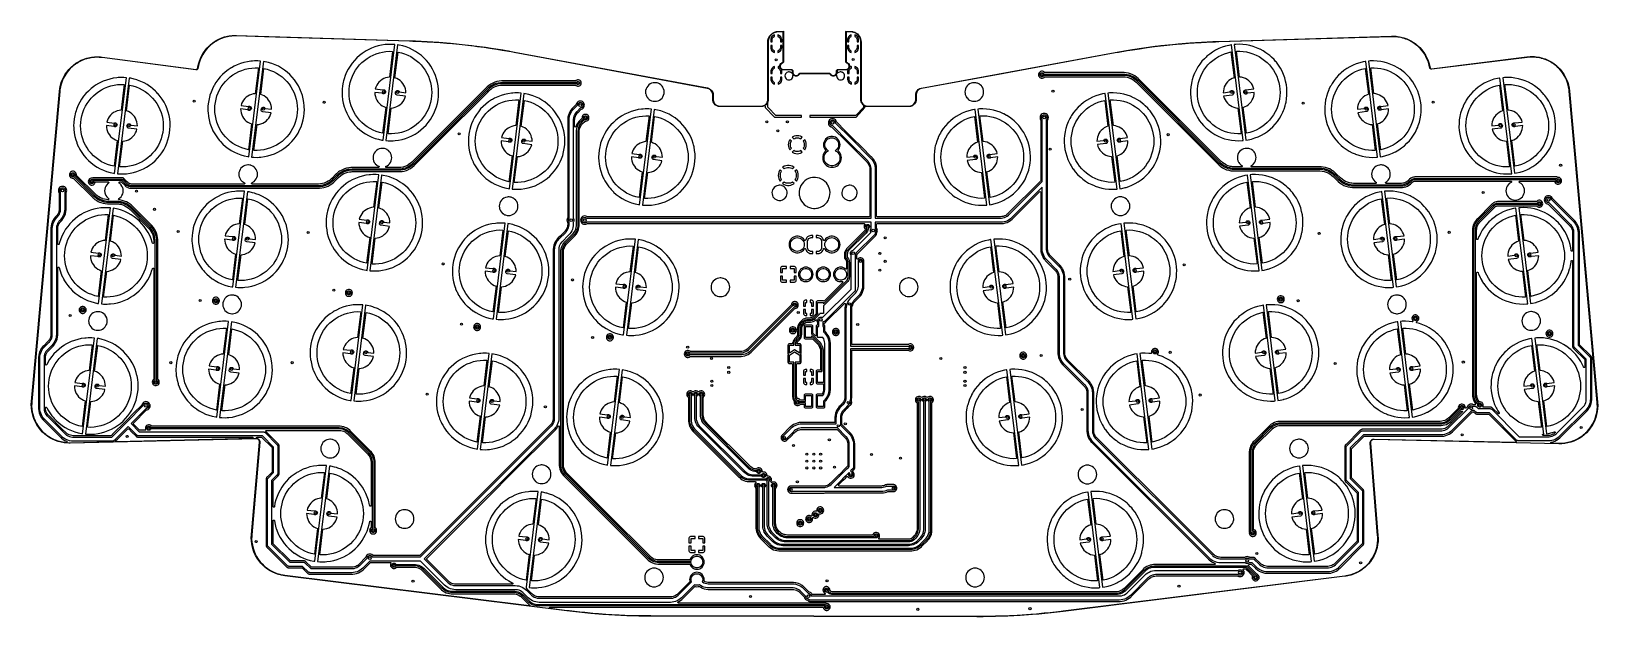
# Model space of a CAD drawing. Extents: x -114 to 114, y -62 to 23.
import ezdxf

# ---------------------------------------------------------------- set-up
doc = ezdxf.new("R2010")
doc.units = 0
doc.layers.add('BLACK', color=7, linetype='CONTINUOUS')

msp = doc.modelspace()

# ---------------------------------------------------------------- linework, layer by layer
at = {"layer": 'BLACK', "linetype": 'CONTINUOUS'}
for p, q in [((-85.6431, 22.6449), (-85.2175, 22.7525)), ((-84.9942, 22.7485), (-85.4201, 22.6586)), ((-85.2421, 22.7198), (-85.0264, 22.7591)), ((-85.2175, 22.7525), (-84.7847, 22.8259)), ((-85.0264, 22.7591), (-84.8025, 22.797)), ((-84.5624, 22.8042), (-84.9942, 22.7485)), ((-84.8025, 22.797), (-84.799, 22.7975)), ((-84.799, 22.7975), (-84.5795, 22.8186)), ((-84.7847, 22.8259), (-84.3474, 22.8648)), ((-84.5795, 22.8186), (-84.3548, 22.8385)), ((-84.1275, 22.8255), (-84.5624, 22.8042)), ((-84.3548, 22.8385), (-84.351, 22.8387)), ((-84.351, 22.8387), (-84.1233, 22.8413)), ((-84.3474, 22.8648), (-83.9084, 22.8688)), ((-83.91, 22.8188), (-84.1275, 22.8255)), ((-84.1233, 22.8413), (-84.1231, 22.8413)), ((-84.1231, 22.8413), (-83.9102, 22.8433)), ((-84.1231, 22.8413), (-84.1231, 22.8413)), ((-83.9102, 22.8433), (-83.9082, 22.8432)), ((-58.7966, 22.0499), (-83.91, 22.8188)), ((-83.91, 22.8188), (-83.91, 22.8188)), ((-83.9084, 22.8688), (-58.7951, 22.0998)), ((-83.9082, 22.8432), (-79.8548, 22.7191)), ((-6.63665, 22.5606), (-6.53275, 22.7514)), ((-6.43382, 22.8131), (-6.5475, 22.6357)), ((-6.54686, 22.6721), (-6.48805, 22.7684)), ((-6.53275, 22.7514), (-6.40278, 22.9255)), ((-6.48805, 22.7684), (-6.48552, 22.7721)), ((-6.48552, 22.7721), (-6.42247, 22.8566)), ((-6.29609, 22.9725), (-6.43382, 22.8131)), ((-6.42247, 22.8566), (-6.42055, 22.859)), ((-6.42055, 22.859), (-6.34796, 22.9443)), ((-6.40278, 22.9255), (-6.2494, 23.0794)), ((-6.34796, 22.9443), (-6.34538, 22.9471)), ((-6.34538, 22.9471), (-6.27079, 23.0219)), ((-6.1371, 23.1108), (-6.29609, 22.9725)), ((-6.27079, 23.0219), (-6.26798, 23.0245)), ((-6.26798, 23.0245), (-6.18295, 23.0974)), ((-6.2494, 23.0794), (-6.0757, 23.2099)), ((-6.06632, 22.83), (-6.1938, 22.7025)), ((-6.18295, 23.0974), (-6.18056, 23.0993)), ((-6.18056, 23.0993), (-6.0963, 23.1626)), ((-5.96008, 23.225), (-6.1371, 23.1108)), ((-6.0963, 23.1626), (-6.09256, 23.1651)), ((-6.09256, 23.1651), (-5.99651, 23.2243)), ((-6.0757, 23.2099), (-5.88522, 23.3144)), ((-5.91367, 22.9259), (-6.06632, 22.83)), ((-5.99651, 23.2243), (-5.99448, 23.2254)), ((-5.99448, 23.2254), (-5.90288, 23.2757)), ((-5.76863, 23.3129), (-5.96008, 23.225)), ((-5.81437, 22.9606), (-5.91367, 22.9259)), ((-5.90288, 23.2757), (-5.89816, 23.278)), ((-5.89816, 23.278), (-5.79216, 23.3222)), ((-5.88522, 23.3144), (-5.68182, 23.3908)), ((-5.86437, 22.7202), (-5.81437, 22.7409)), ((-5.81437, 22.7409), (-5.81437, 22.9606)), ((-5.79216, 23.3222), (-5.79066, 23.3227)), ((-5.79066, 23.3227), (-5.69481, 23.3587)), ((-5.56662, 23.3728), (-5.76863, 23.3129)), ((-5.69481, 23.3587), (-5.6891, 23.3605)), ((-5.6891, 23.3605), (-5.57214, 23.3889)), ((-5.68182, 23.3908), (-5.46962, 23.4375)), ((-5.57214, 23.3889), (-5.57132, 23.3891)), ((-5.57132, 23.3891), (-5.47667, 23.4099)), ((-5.35816, 23.4033), (-5.56662, 23.3728)), ((-5.47667, 23.4099), (-5.47007, 23.4109)), ((-5.47007, 23.4109), (-5.32157, 23.423)), ((-5.46962, 23.4375), (-5.25295, 23.4536)), ((-5.25284, 23.4036), (-5.35816, 23.4033)), ((-5.32157, 23.423), (-5.25477, 23.4279)), ((-5.21507, 22.9259), (-5.31437, 22.9606)), ((-5.31437, 22.9606), (-5.31437, 22.7409)), ((-5.31437, 22.7409), (-5.26437, 22.7202)), ((-5.25477, 23.4279), (-5.25122, 23.428)), ((-5.25295, 23.4535), (-4.55405, 23.4555)), ((-5.25295, 23.4536), (-5.25295, 23.4535)), ((-5.25295, 23.4535), (-5.25295, 23.4535)), ((-5.25282, 23.4035), (-5.25284, 23.4036)), ((-5.25281, 23.4035), (-5.25282, 23.4035)), ((-5.25282, 23.4035), (-5.25282, 23.4035)), ((-4.56437, 23.4054), (-5.25281, 23.4035)), ((-5.25281, 23.4035), (-5.25281, 23.4035)), ((-5.25122, 23.428), (-5.18653, 23.4282)), ((-5.06243, 22.83), (-5.21507, 22.9259)), ((-5.18653, 23.4282), (-5.18636, 23.4282)), ((-5.18636, 23.4282), (-4.62414, 23.4298)), ((-4.93495, 22.7025), (-5.06243, 22.83)), ((-4.62414, 23.4298), (-4.5659, 23.411)), ((-4.5659, 23.411), (-4.5298, 23.3616)), ((-4.56437, 19.0714), (-4.56437, 23.4054)), ((-4.55405, 23.4555), (-4.55265, 23.4588)), ((-4.55265, 23.4588), (-4.52437, 23.4705)), ((-4.5298, 23.3616), (-4.52487, 23.3308)), ((-4.52487, 23.3308), (-4.52487, 19.0797)), ((-4.52437, 23.4705), (-4.49609, 23.4588)), ((-4.49609, 23.4588), (-4.48437, 23.4305)), ((-4.48437, 23.4305), (-4.48437, 19.0714)), ((4.53563, 23.4305), (4.54735, 23.4588)), ((4.53563, 19.0714), (4.53563, 23.4305)), ((4.54735, 23.4588), (4.57563, 23.4705)), ((4.57563, 23.4705), (4.59977, 23.4605)), ((4.57613, 23.336), (4.59504, 23.3942)), ((4.57613, 21.1056), (4.57613, 23.336)), ((4.59504, 23.3942), (4.64454, 23.4302)), ((4.59977, 23.4605), (5.225, 23.4605)), ((5.225, 23.4105), (4.61563, 23.4105)), ((4.61563, 23.4105), (4.61563, 19.0714)), ((4.64454, 23.4302), (4.67513, 23.435)), ((4.67513, 23.435), (5.22323, 23.435)), ((5.08368, 22.83), (4.9562, 22.7025)), ((5.23632, 22.9259), (5.08368, 22.83)), ((5.22323, 23.435), (5.22676, 23.4349)), ((5.225, 23.4605), (5.44203, 23.445)), ((5.33049, 23.4105), (5.225, 23.4105)), ((5.22676, 23.4349), (5.29418, 23.4301)), ((5.33563, 22.9606), (5.23632, 22.9259)), ((5.28563, 22.7202), (5.33563, 22.7409)), ((5.29418, 23.4301), (5.44257, 23.4184)), ((5.53934, 23.3805), (5.33049, 23.4105)), ((5.33563, 22.7409), (5.33563, 22.9606)), ((5.44203, 23.445), (5.65465, 23.3988)), ((5.44257, 23.4184), (5.44921, 23.4174)), ((5.44921, 23.4174), (5.54365, 23.3969)), ((5.74178, 23.3211), (5.53934, 23.3805)), ((5.54365, 23.3969), (5.54467, 23.3967)), ((5.54467, 23.3967), (5.66208, 23.3685)), ((5.65465, 23.3988), (5.85851, 23.3227)), ((5.66208, 23.3685), (5.66778, 23.3667)), ((5.66778, 23.3667), (5.76363, 23.331)), ((5.93371, 23.2334), (5.74178, 23.3211)), ((5.76363, 23.331), (5.76518, 23.3304)), ((5.76518, 23.3304), (5.78352, 23.3228)), ((5.78352, 23.3228), (5.87159, 23.2863)), ((5.93493, 22.9259), (5.83563, 22.9606)), ((5.83563, 22.9606), (5.83563, 22.7409)), ((5.83563, 22.7409), (5.88563, 22.7202)), ((5.85851, 23.3227), (6.04949, 23.2185)), ((5.87159, 23.2863), (5.87637, 23.284)), ((5.87637, 23.284), (5.96798, 23.234)), ((6.1112, 23.1194), (5.93371, 23.2334)), ((6.08757, 22.83), (5.93493, 22.9259)), ((5.96798, 23.234), (5.97012, 23.2327)), ((5.97012, 23.2327), (6.0665, 23.1737)), ((6.04949, 23.2185), (6.22367, 23.0881)), ((6.0665, 23.1737), (6.0703, 23.1711)), ((6.0703, 23.1711), (6.15463, 23.108)), ((6.21505, 22.7025), (6.08757, 22.83)), ((6.27066, 22.9812), (6.1112, 23.1194)), ((6.15463, 23.108), (6.15707, 23.106)), ((6.15707, 23.106), (6.24245, 23.0331)), ((6.22367, 23.0881), (6.37753, 22.9342)), ((6.24245, 23.0331), (6.24528, 23.0305)), ((6.24528, 23.0305), (6.31994, 22.9558)), ((6.40883, 22.8217), (6.27066, 22.9812)), ((6.31994, 22.9558), (6.32258, 22.953)), ((6.32258, 22.953), (6.39548, 22.8676)), ((6.37753, 22.9342), (6.50793, 22.76)), ((6.39548, 22.8676), (6.39746, 22.8651)), ((6.39746, 22.8651), (6.46057, 22.7808)), ((6.5229, 22.6442), (6.40883, 22.8217)), ((6.46057, 22.7808), (6.46315, 22.777)), ((6.46315, 22.777), (6.52222, 22.6807)), ((6.50793, 22.76), (6.6122, 22.5691)), ((58.6789, 21.9966), (83.7452, 22.7629)), ((83.7452, 22.7629), (84.2013, 22.758)), ((84.2013, 22.758), (84.6555, 22.7155)), ((-88.575, 20.4762), (-88.8093, 20.1092)), ((-88.7343, 20.3196), (-88.4835, 20.6799)), ((-88.6787, 20.3549), (-88.5485, 20.542)), ((-88.3123, 20.8234), (-88.575, 20.4762)), ((-88.5485, 20.542), (-88.5479, 20.5427)), ((-88.5479, 20.5427), (-88.4188, 20.7186)), ((-88.4835, 20.6799), (-88.205, 21.0192)), ((-88.4188, 20.7186), (-88.4172, 20.7206)), ((-88.4172, 20.7206), (-88.2725, 20.8968)), ((-88.0229, 21.1486), (-88.3123, 20.8234)), ((-88.2725, 20.8968), (-88.2717, 20.8978)), ((-88.2717, 20.8978), (-88.1283, 21.062)), ((-88.205, 21.0192), (-87.9003, 21.3353)), ((-88.1283, 21.062), (-88.1268, 21.0637)), ((-88.1268, 21.0637), (-87.9685, 21.2278)), ((-87.7086, 21.4498), (-88.0229, 21.1486)), ((-87.9685, 21.2278), (-87.9674, 21.229)), ((-87.9674, 21.229), (-87.8108, 21.3805)), ((-87.9003, 21.3353), (-87.5716, 21.6262)), ((-87.8108, 21.3805), (-87.8093, 21.3819)), ((-87.8093, 21.3819), (-87.6385, 21.533)), ((-87.3714, 21.7251), (-87.7086, 21.4498)), ((-87.6385, 21.533), (-87.6371, 21.5342)), ((-87.6371, 21.5342), (-87.4683, 21.672)), ((-87.5716, 21.6262), (-87.2208, 21.8901)), ((-87.4683, 21.672), (-87.4669, 21.6731)), ((-87.4669, 21.6731), (-87.2847, 21.8102)), ((-87.0133, 21.9728), (-87.3714, 21.7251)), ((-87.2847, 21.8102), (-87.2829, 21.8114)), ((-87.2829, 21.8114), (-87.1032, 21.9345)), ((-87.2208, 21.8901), (-86.8501, 22.1253)), ((-87.1032, 21.9345), (-87.1019, 21.9354)), ((-87.1019, 21.9354), (-86.9093, 22.0575)), ((-86.6368, 22.1913), (-87.0133, 21.9728)), ((-86.9093, 22.0575), (-86.9073, 22.0587)), ((-86.9073, 22.0587), (-86.7178, 22.1664)), ((-86.8501, 22.1253), (-86.462, 22.3303)), ((-86.7178, 22.1664), (-86.7167, 22.167)), ((-86.7167, 22.167), (-86.5368, 22.262)), ((-86.244, 22.3792), (-86.6368, 22.1913)), ((-86.5368, 22.262), (-86.5151, 22.2734)), ((-86.5151, 22.2734), (-86.5128, 22.2746)), ((-86.5128, 22.2746), (-86.3147, 22.366)), ((-86.462, 22.3303), (-86.0588, 22.5039)), ((-86.3147, 22.366), (-86.3138, 22.3664)), ((-86.3138, 22.3664), (-86.1045, 22.4565)), ((-85.8376, 22.5353), (-86.244, 22.3792)), ((-86.1045, 22.4565), (-86.1019, 22.4575)), ((-86.1019, 22.4575), (-85.8967, 22.532)), ((-86.0588, 22.5039), (-85.6431, 22.6449)), ((-85.8967, 22.532), (-85.8959, 22.5322)), ((-85.8959, 22.5322), (-85.6803, 22.6054)), ((-85.4201, 22.6586), (-85.8376, 22.5353)), ((-85.6803, 22.6054), (-85.6774, 22.6063)), ((-85.6774, 22.6063), (-85.4661, 22.6634)), ((-85.4661, 22.6634), (-85.2453, 22.7192)), ((-85.2453, 22.7192), (-85.2421, 22.7198)), ((-79.8548, 22.7191), (-58.7959, 22.0744)), ((-65.2261, 20.5504), (-65.3574, 20.4635)), ((-65.085, 20.6296), (-65.2261, 20.5504)), ((-64.7784, 20.8017), (-65.085, 20.6296)), ((-64.3135, 21.0194), (-64.7784, 20.8017)), ((-63.8339, 21.2026), (-64.3135, 21.0195)), ((-64.3135, 21.0195), (-64.3135, 21.0194)), ((-63.3422, 21.3501), (-63.8339, 21.2026)), ((-63.3421, 21.3501), (-63.3422, 21.3501)), ((-62.841, 21.4612), (-63.3421, 21.3501)), ((-62.8409, 21.4612), (-62.841, 21.4612)), ((-62.333, 21.5353), (-62.8409, 21.4612)), ((-62.7004, 20.4652), (-62.2181, 20.537)), ((-62.628, 7.64828), (-60.922, 21.5422)), ((-62.1188, 21.5507), (-62.333, 21.5353)), ((-62.333, 21.5353), (-62.333, 21.5353)), ((-60.5252, 21.4922), (-62.2307, 7.60162)), ((-62.2181, 20.537), (-61.7315, 20.5694)), ((-61.8209, 21.572), (-62.1188, 21.5507)), ((-61.3075, 21.5711), (-61.8209, 21.572)), ((-61.8209, 21.572), (-61.8209, 21.572)), ((-61.8209, 21.572), (-61.8209, 21.572)), ((-61.7315, 20.5694), (-61.2439, 20.5622)), ((-61.2439, 20.5622), (-61.7036, 16.8178)), ((-60.922, 21.5422), (-61.3075, 21.5711)), ((-61.3075, 21.5711), (-61.3075, 21.5711)), ((-60.5126, 21.4904), (-60.5252, 21.4922)), ((-60.2879, 21.4568), (-60.5126, 21.4904)), ((-59.7871, 21.3439), (-60.2879, 21.4568)), ((-60.2879, 21.4568), (-60.2879, 21.4568)), ((-60.2879, 21.4568), (-60.2879, 21.4568)), ((-59.2959, 21.1947), (-59.7871, 21.3439)), ((-59.7871, 21.3439), (-59.7871, 21.3439)), ((-59.7871, 21.3439), (-59.7871, 21.3439)), ((-59.7871, 21.3439), (-59.7871, 21.3439)), ((-59.7871, 21.3439), (-59.7871, 21.3439)), ((-59.2958, 21.1947), (-59.2959, 21.1947)), ((-58.8169, 21.0099), (-59.2958, 21.1947)), ((-58.3528, 20.7905), (-58.8169, 21.0099)), ((-57.9462, 22.0238), (-58.7966, 22.0499)), ((-58.7966, 22.0499), (-58.7966, 22.0499)), ((-58.7966, 22.0499), (-58.7966, 22.0499)), ((-58.7966, 22.0499), (-58.7966, 22.0499)), ((-58.7959, 22.0744), (-58.7959, 22.0744)), ((-58.7959, 22.0744), (-58.326, 22.056)), ((-58.7951, 22.0998), (-57.0939, 22.0333)), ((-57.906, 20.5377), (-58.3528, 20.7905)), ((-58.3528, 20.7905), (-58.3528, 20.7905)), ((-58.326, 22.056), (-58.3259, 22.0559)), ((-58.3259, 22.0559), (-58.3259, 22.056)), ((-58.3259, 22.056), (-58.3253, 22.0559)), ((-58.3253, 22.0559), (-57.0132, 22.0032)), ((-56.2464, 21.9428), (-57.9462, 22.0238)), ((-57.5003, 20.2671), (-57.906, 20.5377)), ((-57.906, 20.5377), (-57.906, 20.5377)), ((-57.0939, 22.0333), (-55.3941, 21.9377)), ((-57.0132, 22.0032), (-56.2304, 21.9592)), ((-54.5482, 21.8329), (-56.2464, 21.9428)), ((-56.2304, 21.9592), (-55.2034, 21.8982)), ((-55.3941, 21.9377), (-53.6961, 21.8133)), ((-55.2034, 21.8982), (-54.3682, 21.837)), ((-52.8522, 21.694), (-54.5482, 21.8329)), ((-54.3682, 21.837), (-53.394, 21.7604)), ((-53.6961, 21.8133), (-52.0005, 21.66)), ((-53.394, 21.7604), (-52.5415, 21.6833)), ((-51.1587, 21.5264), (-52.8522, 21.694)), ((-52.5415, 21.6833), (-51.585, 21.5896)), ((-52.0005, 21.66), (-50.3078, 21.4778)), ((-51.585, 21.5896), (-50.7288, 21.4975)), ((-49.4684, 21.3299), (-51.1587, 21.5264)), ((-50.7288, 21.4975), (-49.7743, 21.3855)), ((-50.3078, 21.4778), (-48.6184, 21.2669)), ((-49.7743, 21.3855), (-48.9249, 21.2794)), ((-47.7817, 21.1047), (-49.4684, 21.3299)), ((-48.9249, 21.2794), (-47.9567, 21.147)), ((-48.6184, 21.2669), (-46.9329, 21.0272)), ((-47.9567, 21.147), (-47.1277, 21.0291)), ((-46.099, 20.8508), (-47.7817, 21.1047)), ((-47.1277, 21.0291), (-46.1111, 20.8702)), ((-46.9329, 21.0272), (-45.2517, 20.7589)), ((-46.1111, 20.8702), (-45.337, 20.7467)), ((-44.4209, 20.5683), (-46.099, 20.8508)), ((-45.337, 20.7467), (-44.0431, 20.5189)), ((-45.2517, 20.7589), (-43.5753, 20.462)), ((-43.5844, 20.4128), (-44.4209, 20.5683)), ((-44.0431, 20.5189), (-44.0431, 20.5189)), ((-44.0431, 20.5189), (-44.043, 20.5189)), ((-44.043, 20.5189), (-44.043, 20.5189)), ((-44.043, 20.5189), (-43.5799, 20.4369)), ((-6.77378, 21.9279), (-6.7584, 22.1446)), ((-6.77, 13.59), (-6.77378, 21.9279)), ((-6.77378, 21.9279), (-6.77378, 21.9279)), ((-6.7584, 22.1446), (-6.71238, 22.3569)), ((-6.74828, 21.9261), (-6.74815, 21.9296)), ((-6.7479, 21.1056), (-6.74828, 21.9261)), ((-6.74815, 21.9296), (-6.74334, 21.9974)), ((-6.74452, 13.6343), (-6.7479, 21.1056)), ((-6.74334, 21.9974), (-6.7318, 22.1451)), ((-6.7318, 22.1451), (-6.73083, 22.1517)), ((-6.73083, 22.1517), (-6.71029, 22.2464)), ((-6.69399, 22.2418), (-6.72383, 22.0332)), ((-6.72383, 22.0332), (-6.72378, 21.9279)), ((-6.72378, 21.9279), (-6.72, 13.59)), ((-6.71238, 22.3569), (-6.63665, 22.5606)), ((-6.71029, 22.2464), (-6.71009, 22.2473)), ((-6.71009, 22.2473), (-6.68211, 22.3643)), ((-6.63481, 22.444), (-6.69399, 22.2418)), ((-6.68211, 22.3643), (-6.68037, 22.37)), ((-6.68037, 22.37), (-6.64471, 22.4659)), ((-6.64471, 22.4659), (-6.64409, 22.4675)), ((-6.64409, 22.4675), (-6.60026, 22.5736)), ((-6.5475, 22.6357), (-6.63481, 22.444)), ((-6.60026, 22.5736), (-6.59799, 22.5784)), ((-6.59799, 22.5784), (-6.54803, 22.6701)), ((-6.54803, 22.6701), (-6.54686, 22.6721)), ((-6.34925, 22.3797), (-6.36437, 22.2455)), ((-6.36437, 22.2455), (-6.36437, 21.9255)), ((-6.36437, 21.9255), (-6.36437, 21.9255)), ((-6.36437, 21.9255), (-6.16437, 21.9255)), ((-6.16437, 21.4255), (-6.36437, 21.4255)), ((-6.36437, 21.4255), (-6.36437, 21.4255)), ((-6.36437, 21.4255), (-6.36437, 21.1056)), ((-6.36437, 21.1056), (-6.34925, 20.9714)), ((-6.28971, 22.5498), (-6.34925, 22.3797)), ((-6.34925, 22.3797), (-6.34925, 22.3797)), ((-6.34925, 20.9714), (-6.34925, 20.9714)), ((-6.34925, 20.9714), (-6.28971, 20.8012)), ((-6.1938, 22.7025), (-6.28971, 22.5498)), ((-6.28971, 20.8012), (-6.1938, 20.6486)), ((-6.1938, 20.6486), (-6.06632, 20.5211)), ((-6.16437, 22.2005), (-6.14393, 22.3558)), ((-6.16437, 21.9255), (-6.16437, 22.2005)), ((-6.16437, 21.1505), (-6.16437, 21.4255)), ((-6.14393, 20.9953), (-6.16437, 21.1505)), ((-6.14393, 22.3558), (-6.08399, 22.5005)), ((-6.08399, 20.8505), (-6.14393, 20.9953)), ((-6.08399, 22.5005), (-5.98863, 22.6248)), ((-5.98863, 20.7263), (-6.08399, 20.8505)), ((-6.06632, 20.5211), (-6.06632, 20.5211)), ((-6.06632, 20.5211), (-5.91368, 20.4252)), ((-5.98863, 22.6248), (-5.86437, 22.7202)), ((-5.86437, 20.6309), (-5.98863, 20.7263)), ((-5.81437, 20.6102), (-5.86437, 20.6309)), ((-5.81437, 20.3905), (-5.81437, 20.6102)), ((-5.26437, 20.6309), (-5.31437, 20.6102)), ((-5.31437, 20.6102), (-5.31437, 20.3905)), ((-5.26437, 22.7202), (-5.14011, 22.6248)), ((-5.14011, 20.7263), (-5.26437, 20.6309)), ((-5.21507, 20.4252), (-5.06243, 20.5211)), ((-5.14011, 22.6248), (-5.04476, 22.5005)), ((-5.04476, 20.8505), (-5.14011, 20.7263)), ((-5.06243, 20.5211), (-4.93495, 20.6486)), ((-5.04476, 22.5005), (-4.98482, 22.3558)), ((-4.98482, 20.9953), (-5.04476, 20.8505)), ((-4.98482, 22.3558), (-4.96437, 22.2005)), ((-4.96437, 21.1505), (-4.98482, 20.9953)), ((-4.96437, 22.2005), (-4.96437, 21.9255)), ((-4.96437, 21.9255), (-4.76437, 21.9255)), ((-4.76437, 21.4255), (-4.96437, 21.4255)), ((-4.96437, 21.4255), (-4.96437, 21.1505)), ((-4.83903, 22.5498), (-4.93495, 22.7025)), ((-4.93495, 20.6486), (-4.83903, 20.8012)), ((-4.7795, 22.3797), (-4.83903, 22.5498)), ((-4.83903, 20.8012), (-4.7795, 20.9714)), ((-4.77949, 22.3797), (-4.7795, 22.3797)), ((-4.7795, 20.9714), (-4.77949, 20.9714)), ((-4.76437, 22.2455), (-4.77949, 22.3797)), ((-4.77949, 20.9714), (-4.76437, 21.1056)), ((-4.76437, 21.9255), (-4.76437, 22.2455)), ((-4.76437, 22.2455), (-4.76437, 22.2455)), ((-4.76437, 21.9255), (-4.76437, 21.9255)), ((-4.76437, 21.1056), (-4.76437, 21.4255)), ((-4.76437, 21.1056), (-4.76437, 21.1056)), ((4.57613, 19.0797), (4.57613, 21.1056)), ((4.80075, 22.3797), (4.78563, 22.2455)), ((4.78563, 22.2455), (4.78563, 21.9255)), ((4.78563, 21.9255), (4.78563, 21.9255)), ((4.78563, 21.9255), (4.98563, 21.9255)), ((4.98563, 21.4255), (4.78563, 21.4255)), ((4.78563, 21.4255), (4.78563, 21.4255)), ((4.78563, 21.4255), (4.78563, 21.1056)), ((4.78563, 21.1056), (4.80075, 20.9714)), ((4.86029, 22.5498), (4.80075, 22.3797)), ((4.80075, 22.3797), (4.80075, 22.3797)), ((4.80075, 20.9714), (4.80075, 20.9714)), ((4.80075, 20.9714), (4.86029, 20.8012)), ((4.9562, 22.7025), (4.86029, 22.5498)), ((4.86029, 20.8012), (4.9562, 20.6486)), ((4.9562, 20.6486), (5.08368, 20.5211)), ((4.98563, 22.2005), (5.00607, 22.3558)), ((4.98563, 21.9255), (4.98563, 22.2005)), ((4.98563, 21.1505), (4.98563, 21.4255)), ((5.00607, 20.9953), (4.98563, 21.1505)), ((5.00607, 22.3558), (5.06601, 22.5005)), ((5.06601, 20.8505), (5.00607, 20.9953)), ((5.06601, 22.5005), (5.16136, 22.6248)), ((5.16136, 20.7263), (5.06601, 20.8505)), ((5.08368, 20.5211), (5.08368, 20.5211)), ((5.08368, 20.5211), (5.23632, 20.4252)), ((5.16136, 22.6248), (5.28563, 22.7202)), ((5.28563, 20.6309), (5.16136, 20.7263)), ((5.33563, 20.6102), (5.28563, 20.6309)), ((5.33563, 20.3905), (5.33563, 20.6102)), ((5.88563, 20.6309), (5.83563, 20.6102)), ((5.83563, 20.6102), (5.83563, 20.3905)), ((5.88563, 22.7202), (6.00989, 22.6248)), ((6.00989, 20.7263), (5.88563, 20.6309)), ((5.93493, 20.4252), (6.08757, 20.5211)), ((6.00989, 22.6248), (6.10524, 22.5005)), ((6.10524, 20.8505), (6.00989, 20.7263)), ((6.08757, 20.5211), (6.21505, 20.6486)), ((6.10524, 22.5005), (6.16518, 22.3558)), ((6.16518, 20.9953), (6.10524, 20.8505)), ((6.16518, 22.3558), (6.18563, 22.2005)), ((6.18563, 21.1505), (6.16518, 20.9953)), ((6.18563, 22.2005), (6.18563, 21.9255)), ((6.18563, 21.9255), (6.38563, 21.9255)), ((6.38563, 21.4255), (6.18563, 21.4255)), ((6.18563, 21.4255), (6.18563, 21.1505)), ((6.31096, 22.5498), (6.21505, 22.7025)), ((6.21505, 20.6486), (6.31096, 20.8012)), ((6.3705, 22.3797), (6.31096, 22.5498)), ((6.31096, 20.8012), (6.3705, 20.9714)), ((6.38563, 22.2455), (6.3705, 22.3797)), ((6.3705, 22.3797), (6.3705, 22.3797)), ((6.3705, 20.9714), (6.38563, 21.1056)), ((6.3705, 20.9714), (6.3705, 20.9714)), ((6.38563, 21.9255), (6.38563, 22.2455)), ((6.38563, 22.2455), (6.38563, 22.2455)), ((6.38563, 21.9255), (6.38563, 21.9255)), ((6.38563, 21.1056), (6.38563, 21.4255)), ((6.38563, 21.1056), (6.38563, 21.1056)), ((6.52222, 22.6807), (6.52346, 22.6785)), ((6.61055, 22.4523), (6.5229, 22.6442)), ((6.52346, 22.6785), (6.57347, 22.5869)), ((6.57347, 22.5869), (6.57576, 22.5821)), ((6.57576, 22.5821), (6.61982, 22.4758)), ((6.66999, 22.2499), (6.61055, 22.4523)), ((6.6122, 22.5691), (6.68824, 22.3652)), ((6.61982, 22.4758), (6.62047, 22.4741)), ((6.62047, 22.4741), (6.65619, 22.3783)), ((6.65619, 22.3783), (6.65794, 22.3726)), ((6.65794, 22.3726), (6.68612, 22.2552)), ((6.70001, 22.041), (6.66999, 22.2499)), ((6.68612, 22.2552), (6.68636, 22.2542)), ((6.68636, 22.2542), (6.7069, 22.1598)), ((6.68824, 22.3652), (6.73449, 22.1526)), ((6.7, 21.9355), (6.70001, 21.9356)), ((6.7, 13.58), (6.7, 21.9355)), ((6.70001, 21.9356), (6.70001, 22.041)), ((6.7069, 22.1598), (6.70788, 22.1531)), ((6.70788, 22.1531), (6.71966, 22.0034)), ((6.71966, 22.0034), (6.72437, 21.9375)), ((6.72437, 21.9375), (6.7245, 21.934)), ((6.7245, 21.934), (6.7245, 13.6266)), ((6.73449, 22.1526), (6.75001, 21.9355)), ((6.75001, 21.9355), (6.75, 21.9355)), ((6.75, 21.9355), (6.75, 13.58)), ((43.6473, 20.3942), (45.3033, 20.6843)), ((44.4827, 20.4969), (43.6563, 20.345)), ((44.1225, 20.4516), (45.3866, 20.6716)), ((46.1403, 20.773), (44.4827, 20.4969)), ((45.3033, 20.6843), (46.9639, 20.9465)), ((45.3866, 20.6716), (46.1571, 20.7933)), ((47.8023, 21.0212), (46.1403, 20.773)), ((46.1571, 20.7933), (47.1552, 20.9477)), ((46.9639, 20.9465), (48.6287, 21.1808)), ((47.1552, 20.9477), (47.978, 21.0635)), ((49.4683, 21.2414), (47.8023, 21.0212)), ((47.978, 21.0635), (48.93, 21.1924)), ((48.6287, 21.1808), (50.2972, 21.3871)), ((48.93, 21.1924), (49.7725, 21.2965)), ((51.1377, 21.4335), (49.4683, 21.2414)), ((49.7725, 21.2965), (50.7115, 21.4056)), ((50.2972, 21.3871), (51.969, 21.5653)), ((50.7115, 21.4056), (51.5602, 21.4961)), ((52.8101, 21.5976), (51.1377, 21.4335)), ((51.5602, 21.4961), (52.5012, 21.5874)), ((51.969, 21.5653), (53.6435, 21.7154)), ((52.5012, 21.5874), (53.3465, 21.6632)), ((54.485, 21.7335), (52.8101, 21.5976)), ((53.3465, 21.6632), (54.3043, 21.7379)), ((53.6435, 21.7154), (55.3203, 21.8373)), ((54.3043, 21.7379), (55.133, 21.7982)), ((56.162, 21.8413), (54.485, 21.7335)), ((55.133, 21.7982), (56.1413, 21.8576)), ((55.3203, 21.8373), (56.9989, 21.9311)), ((56.1413, 21.8576), (56.9202, 21.9011)), ((57.8406, 21.9209), (56.162, 21.8413)), ((56.9202, 21.9011), (58.2007, 21.9524)), ((56.9989, 21.9311), (58.6788, 21.9965)), ((58.2308, 20.7256), (57.7894, 20.4635)), ((58.6804, 21.9466), (57.8406, 21.9209)), ((58.2007, 21.9524), (58.201, 21.9524)), ((58.201, 21.9524), (58.201, 21.9524)), ((58.201, 21.9524), (58.2011, 21.9524)), ((58.2011, 21.9524), (58.6796, 21.9711)), ((58.6902, 20.9547), (58.2308, 20.7256)), ((58.2308, 20.7256), (58.2308, 20.7256)), ((58.6788, 21.9965), (58.6789, 21.9966)), ((58.6796, 21.9711), (58.6796, 21.9711)), ((58.6796, 21.9711), (58.6799, 21.9711)), ((58.6799, 21.9711), (78.4613, 22.5758)), ((83.7467, 22.7129), (58.6804, 21.9466)), ((58.6804, 21.9466), (58.6804, 21.9466)), ((59.1652, 21.1495), (58.6902, 20.9547)), ((59.6532, 21.309), (59.1652, 21.1495)), ((60.1515, 21.4323), (59.6532, 21.309)), ((59.9825, 20.3578), (60.4574, 20.4687)), ((60.4728, 21.4872), (60.1515, 21.4323)), ((60.4574, 20.4687), (60.9171, 16.7243)), ((60.5326, 21.4974), (60.4728, 21.4872)), ((62.2385, 7.60357), (60.5326, 21.4974)), ((61.1685, 21.568), (60.9297, 21.545)), ((60.9297, 21.545), (62.6353, 7.6544)), ((61.6818, 21.5797), (61.1685, 21.568)), ((61.1685, 21.568), (61.1685, 21.568)), ((61.1685, 21.568), (61.1685, 21.568)), ((61.2514, 20.5662), (61.739, 20.5734)), ((61.7112, 16.8218), (61.2514, 20.5662)), ((62.1945, 21.5537), (61.6818, 21.5797)), ((61.6818, 21.5797), (61.6818, 21.5797)), ((61.6818, 21.5797), (61.6818, 21.5797)), ((61.739, 20.5734), (62.2256, 20.541)), ((62.7039, 21.4902), (62.1945, 21.5537)), ((62.2256, 20.541), (62.708, 20.4692)), ((63.2073, 21.3896), (62.7039, 21.4902)), ((62.7039, 21.4902), (62.7039, 21.4902)), ((62.7039, 21.4902), (62.7039, 21.4902)), ((62.7039, 21.4902), (62.7039, 21.4902)), ((62.708, 20.4692), (63.1829, 20.3585)), ((63.2074, 21.3896), (63.2073, 21.3896)), ((63.702, 21.2525), (63.2074, 21.3896)), ((63.2074, 21.3896), (63.2074, 21.3896)), ((64.1854, 21.0794), (63.702, 21.2525)), ((63.702, 21.2525), (63.702, 21.2525)), ((64.6547, 20.8714), (64.1854, 21.0794)), ((64.6817, 20.857), (64.6547, 20.8714)), ((64.6547, 20.8714), (64.6547, 20.8714)), ((64.6547, 20.8714), (64.6547, 20.8714)), ((65.1076, 20.6296), (64.6817, 20.857)), ((65.5415, 20.3553), (65.1076, 20.6296)), ((65.1076, 20.6296), (65.1076, 20.6296)), ((78.4613, 22.5758), (83.7449, 22.7373)), ((83.7449, 22.7373), (83.747, 22.7374)), ((83.9728, 22.7198), (83.7467, 22.7129)), ((83.7467, 22.7129), (83.7467, 22.7129)), ((83.747, 22.7374), (83.9486, 22.7352)), ((83.9486, 22.7352), (84.2057, 22.7318)), ((84.4246, 22.6963), (83.9728, 22.7198)), ((84.2057, 22.7318), (84.2096, 22.7316)), ((84.2096, 22.7316), (84.4408, 22.71)), ((84.8729, 22.6356), (84.4246, 22.6963)), ((84.4408, 22.71), (84.6719, 22.6865)), ((84.6555, 22.7155), (85.1046, 22.6356)), ((84.6719, 22.6865), (84.6755, 22.686)), ((84.6755, 22.686), (84.9067, 22.6449)), ((85.3147, 22.5381), (84.8729, 22.6356)), ((84.9067, 22.6449), (85.1324, 22.6018)), ((85.1046, 22.6356), (85.5456, 22.519)), ((85.1324, 22.6018), (85.1358, 22.601)), ((85.1358, 22.601), (85.2806, 22.5628)), ((85.2806, 22.5628), (85.3639, 22.5407)), ((85.7469, 22.4045), (85.3147, 22.5381)), ((85.3639, 22.5407), (85.4252, 22.5233)), ((85.4252, 22.5233), (85.5841, 22.4782)), ((85.5456, 22.519), (85.9755, 22.3665)), ((85.5841, 22.4782), (85.5871, 22.4773)), ((85.5871, 22.4773), (85.8096, 22.3983)), ((86.1667, 22.2357), (85.7469, 22.4045)), ((85.8096, 22.3983), (85.8106, 22.3979)), ((85.8106, 22.3979), (86.0236, 22.3167)), ((85.9755, 22.3665), (86.3913, 22.1789)), ((86.0236, 22.3167), (86.0263, 22.3156)), ((86.0263, 22.3156), (86.2197, 22.2283)), ((86.5711, 22.0328), (86.1667, 22.2357)), ((86.2197, 22.2283), (86.2418, 22.2184)), ((86.2418, 22.2184), (86.243, 22.2178)), ((86.243, 22.2178), (86.4478, 22.1184)), ((86.3913, 22.1789), (86.7902, 21.9577)), ((86.4478, 22.1184), (86.4501, 22.1172)), ((86.4501, 22.1172), (86.6571, 22.0024)), ((86.9574, 21.7973), (86.5711, 22.0328)), ((86.6571, 22.0024), (86.6584, 22.0017)), ((86.6584, 22.0017), (86.8536, 21.8847)), ((86.7902, 21.9577), (87.1696, 21.7044)), ((86.8536, 21.8847), (86.8555, 21.8835)), ((86.8555, 21.8835), (87.0524, 21.752)), ((87.3229, 21.5307), (86.9574, 21.7973)), ((87.0524, 21.752), (87.0539, 21.751)), ((87.0539, 21.751), (87.2379, 21.6175)), ((87.1696, 21.7044), (87.5267, 21.4206)), ((87.2379, 21.6175), (87.2396, 21.6162)), ((87.2396, 21.6162), (87.4249, 21.4689)), ((87.6652, 21.2349), (87.3229, 21.5307)), ((87.4249, 21.4689), (87.4266, 21.4676)), ((87.4266, 21.4676), (87.5982, 21.3185)), ((87.5267, 21.4206), (87.8592, 21.1083)), ((87.5982, 21.3185), (87.5996, 21.3172)), ((87.5996, 21.3172), (87.6686, 21.2525)), ((87.9819, 20.9118), (87.6652, 21.2349)), ((87.6686, 21.2525), (87.7721, 21.1552)), ((87.7721, 21.1552), (87.7739, 21.1535)), ((87.7739, 21.1535), (87.7916, 21.1351)), ((87.7916, 21.1351), (87.9318, 20.9899)), ((87.8592, 21.1083), (88.1649, 20.7697)), ((87.9318, 20.9899), (87.9329, 20.9887)), ((87.9329, 20.9887), (88.0914, 20.8131)), ((88.2709, 20.5637), (87.9819, 20.9118)), ((88.0914, 20.8131), (88.0931, 20.811)), ((88.0931, 20.811), (88.2362, 20.6341)), ((88.1649, 20.7697), (88.4415, 20.407)), ((88.2362, 20.6341), (88.2371, 20.633)), ((88.2371, 20.633), (88.3757, 20.4513)), ((88.5302, 20.193), (88.2709, 20.5637)), ((-108.232, 17.9459), (-107.921, 18.264)), ((-107.726, 18.379), (-108.047, 18.0762)), ((-107.988, 18.1588), (-107.829, 18.3095)), ((-107.921, 18.264), (-107.585, 18.556)), ((-107.829, 18.3095), (-107.828, 18.3109)), ((-107.828, 18.3109), (-107.653, 18.4631)), ((-107.381, 18.655), (-107.726, 18.379)), ((-107.653, 18.4631), (-107.651, 18.4642)), ((-107.651, 18.4642), (-107.481, 18.601)), ((-107.585, 18.556), (-107.227, 18.8201)), ((-107.481, 18.601), (-107.479, 18.6021)), ((-107.479, 18.6021), (-107.293, 18.7397)), ((-107.016, 18.9023), (-107.381, 18.655)), ((-107.293, 18.7397), (-107.291, 18.7409)), ((-107.291, 18.7409), (-107.109, 18.8627)), ((-107.227, 18.8201), (-106.849, 19.0545)), ((-107.109, 18.8627), (-107.108, 18.8636)), ((-107.108, 18.8636), (-106.911, 18.9858)), ((-106.632, 19.1195), (-107.016, 18.9023)), ((-106.911, 18.9858), (-106.909, 18.9869)), ((-106.909, 18.9869), (-106.718, 19.0929)), ((-106.849, 19.0545), (-106.453, 19.2577)), ((-106.718, 19.0929), (-106.717, 19.0935)), ((-106.717, 19.0935), (-106.51, 19.1995)), ((-106.232, 19.3051), (-106.632, 19.1195)), ((-106.51, 19.1995), (-106.508, 19.2006)), ((-106.508, 19.2006), (-106.309, 19.29)), ((-106.453, 19.2577), (-106.042, 19.4284)), ((-106.309, 19.29), (-106.307, 19.2904)), ((-106.307, 19.2904), (-106.093, 19.3794)), ((-105.818, 19.4578), (-106.232, 19.3051)), ((-106.093, 19.3794), (-106.091, 19.3804)), ((-106.091, 19.3804), (-105.884, 19.4526)), ((-106.042, 19.4284), (-105.619, 19.5655)), ((-105.884, 19.4529), (-105.663, 19.5244)), ((-105.884, 19.4526), (-105.884, 19.4529)), ((-105.393, 19.5768), (-105.818, 19.4578)), ((-105.663, 19.5244), (-105.66, 19.5252)), ((-105.66, 19.5252), (-105.448, 19.5797)), ((-105.619, 19.5655), (-105.186, 19.668)), ((-105.448, 19.5797), (-105.222, 19.6333)), ((-104.96, 19.6611), (-105.393, 19.5768)), ((-105.222, 19.6333), (-105.219, 19.6339)), ((-105.219, 19.6339), (-105.003, 19.6702)), ((-105.186, 19.668), (-104.746, 19.7355)), ((-105.003, 19.6702), (-104.773, 19.7055)), ((-104.521, 19.7104), (-104.96, 19.6611)), ((-104.773, 19.7055), (-104.77, 19.7059)), ((-104.77, 19.7059), (-104.553, 19.7237)), ((-104.746, 19.7355), (-104.302, 19.7673)), ((-104.553, 19.7237), (-104.32, 19.7404)), ((-104.08, 19.7242), (-104.521, 19.7104)), ((-104.32, 19.7404), (-104.317, 19.7405)), ((-104.317, 19.7405), (-104.1, 19.74)), ((-104.302, 19.7673), (-103.857, 19.7632)), ((-104.1, 19.74), (-103.866, 19.7378)), ((-103.639, 19.7024), (-104.08, 19.7242)), ((-103.866, 19.7378), (-103.862, 19.7377)), ((-103.862, 19.7377), (-103.652, 19.7192)), ((-103.857, 19.7632), (-103.414, 19.7235)), ((-103.652, 19.7192), (-103.651, 19.7192)), ((-103.651, 19.7192), (-103.651, 19.7191)), ((-103.651, 19.7191), (-103.651, 19.7192)), ((-103.651, 19.7192), (-103.418, 19.6983)), ((-103.42, 19.6739), (-103.639, 19.7024)), ((-89.7586, 17.8901), (-103.42, 19.6739)), ((-103.42, 19.6739), (-103.42, 19.6739)), ((-103.418, 19.6983), (-103.416, 19.698)), ((-103.416, 19.698), (-89.8252, 17.9235)), ((-103.414, 19.7235), (-103.414, 19.7235)), ((-103.414, 19.7235), (-89.7521, 17.9396)), ((-89.557, 18.0834), (-89.5221, 18.2858)), ((-89.5221, 18.2858), (-89.4303, 18.7151)), ((-89.5221, 18.2858), (-89.5221, 18.2858)), ((-89.5175, 18.1622), (-89.4971, 18.2805)), ((-89.4728, 18.2773), (-89.5077, 18.0749)), ((-89.4971, 18.2805), (-89.4967, 18.2824)), ((-89.4967, 18.2824), (-89.4957, 18.2875)), ((-89.4957, 18.2875), (-89.4523, 18.4905)), ((-89.4358, 18.4918), (-89.4728, 18.2773)), ((-89.4523, 18.4905), (-89.4522, 18.4905)), ((-89.4522, 18.4907), (-89.4041, 18.7134)), ((-89.4522, 18.4905), (-89.4522, 18.4907)), ((-89.3279, 18.9136), (-89.4358, 18.4918)), ((-89.4303, 18.7151), (-89.3047, 19.1357)), ((-89.4041, 18.7134), (-89.4031, 18.7171)), ((-89.4031, 18.7171), (-89.3386, 18.9332)), ((-89.3386, 18.9332), (-89.274, 19.1441)), ((-89.1869, 19.3255), (-89.3279, 18.9136)), ((-89.3047, 19.1357), (-89.1462, 19.5451)), ((-89.274, 19.1441), (-89.2729, 19.1474)), ((-89.2729, 19.1474), (-89.1909, 19.3591)), ((-89.1909, 19.3591), (-89.1093, 19.5627)), ((-89.0137, 19.7249), (-89.1869, 19.3255)), ((-89.1462, 19.5451), (-88.9556, 19.9405)), ((-89.1093, 19.5627), (-89.108, 19.5657)), ((-89.108, 19.5657), (-89.0091, 19.7708)), ((-88.8093, 20.1092), (-89.0137, 19.7249)), ((-89.0091, 19.7708), (-88.9109, 19.9664)), ((-88.9556, 19.9405), (-88.7343, 20.3196)), ((-88.9109, 19.9664), (-88.9094, 19.9691)), ((-88.9094, 19.9691), (-88.7947, 20.1657)), ((-88.7947, 20.1657), (-88.7942, 20.1664)), ((-88.7942, 20.1664), (-88.6802, 20.3526)), ((-88.6802, 20.3526), (-88.6787, 20.3549)), ((-84.2668, 18.3963), (-84.6503, 18.1811)), ((-83.8019, 18.6141), (-84.2668, 18.3963)), ((-83.3223, 18.7972), (-83.8019, 18.6141)), ((-83.8019, 18.6141), (-83.8019, 18.6141)), ((-82.8306, 18.9447), (-83.3223, 18.7972)), ((-82.3294, 19.0558), (-82.8306, 18.9447)), ((-82.8306, 18.9447), (-82.8306, 18.9447)), ((-81.8214, 19.1299), (-82.3294, 19.0558)), ((-82.3294, 19.0558), (-82.3294, 19.0558)), ((-82.1164, 5.24289), (-80.4104, 19.1368)), ((-81.577, 19.1475), (-81.8214, 19.1299)), ((-81.8214, 19.1299), (-81.8214, 19.1299)), ((-80.0136, 19.0868), (-81.7191, 5.19623)), ((-81.3093, 19.1667), (-81.577, 19.1475)), ((-80.7959, 19.1658), (-81.3093, 19.1667)), ((-81.3093, 19.1667), (-81.3093, 19.1667)), ((-81.3093, 19.1667), (-81.3093, 19.1667)), ((-80.4104, 19.1368), (-80.796, 19.1658)), ((-80.796, 19.1658), (-80.7959, 19.1658)), ((-79.7763, 19.0514), (-80.0136, 19.0868)), ((-79.2755, 18.9385), (-79.7763, 19.0514)), ((-79.7763, 19.0514), (-79.7763, 19.0514)), ((-79.7763, 19.0514), (-79.7763, 19.0514)), ((-78.969, 18.8454), (-79.2755, 18.9385)), ((-79.2755, 18.9385), (-79.2755, 18.9385)), ((-79.2755, 18.9385), (-79.2755, 18.9385)), ((-78.7843, 18.7893), (-78.969, 18.8454)), ((-78.7842, 18.7893), (-78.7843, 18.7893)), ((-78.3053, 18.6045), (-78.7842, 18.7893)), ((-77.8412, 18.3851), (-78.3053, 18.6045)), ((-77.3944, 18.1323), (-77.8412, 18.3851)), ((-77.8412, 18.3851), (-77.8412, 18.3851)), ((-67.4245, 18.4274), (-67.6912, 17.9888)), ((-67.1264, 18.8454), (-67.4245, 18.4275)), ((-67.4245, 18.4275), (-67.4245, 18.4274)), ((-67.1263, 18.8454), (-67.1264, 18.8454)), ((-66.7984, 19.2404), (-67.1263, 18.8454)), ((-66.4424, 19.6103), (-66.7984, 19.2404)), ((-66.7984, 19.2404), (-66.7984, 19.2404)), ((-66.63, 17.8058), (-66.3506, 18.2055)), ((-66.0603, 19.9532), (-66.4424, 19.6103)), ((-66.3506, 18.2055), (-66.0397, 18.5813)), ((-65.6542, 20.2671), (-66.0603, 19.9532)), ((-66.0397, 18.5813), (-65.6993, 18.9305)), ((-65.6993, 18.9305), (-65.3317, 19.2509)), ((-65.3574, 20.4635), (-65.6542, 20.2671)), ((-65.3317, 19.2509), (-64.9393, 19.5404)), ((-64.9393, 19.5404), (-64.5246, 19.7971)), ((-64.5246, 19.7971), (-64.0905, 20.0193)), ((-64.0905, 20.0193), (-63.6397, 20.2055)), ((-63.6397, 20.2055), (-63.1754, 20.3544)), ((-63.1754, 20.3544), (-62.7004, 20.4652)), ((-60.9096, 16.7203), (-60.4498, 20.4647)), ((-60.4498, 20.4647), (-59.9749, 20.3537)), ((-59.9749, 20.3537), (-59.5106, 20.2046)), ((-59.5106, 20.2046), (-59.06, 20.0182)), ((-59.06, 20.0182), (-58.6259, 19.7958)), ((-58.6259, 19.7958), (-58.2114, 19.539)), ((-58.2114, 19.539), (-57.8191, 19.2493)), ((-57.8191, 19.2493), (-57.4516, 18.9287)), ((-57.4789, 20.2528), (-57.5003, 20.2671)), ((-57.4788, 20.2528), (-57.4789, 20.2528)), ((-57.0738, 19.9375), (-57.4788, 20.2528)), ((-57.4516, 18.9287), (-57.1114, 18.5793)), ((-57.1114, 18.5793), (-56.8006, 18.2034)), ((-56.6929, 19.5933), (-57.0738, 19.9375)), ((-57.0738, 19.9375), (-57.0738, 19.9375)), ((-57.0738, 19.9375), (-57.0738, 19.9375)), ((-56.8006, 18.2034), (-56.5214, 17.8036)), ((-56.3382, 19.2221), (-56.6929, 19.5933)), ((-56.0116, 18.826), (-56.3382, 19.2221)), ((-55.715, 18.407), (-56.0116, 18.826)), ((-55.4498, 17.9674), (-55.715, 18.407)), ((-15.5666, 15.1975), (-43.5844, 20.4128)), ((-43.5844, 20.4128), (-43.5844, 20.4128)), ((-43.5799, 20.4369), (-43.5794, 20.4368)), ((-43.5794, 20.4368), (-43.5794, 20.4368)), ((-43.5794, 20.4368), (-43.5785, 20.4366)), ((-43.5785, 20.4366), (-15.5642, 15.222)), ((-43.5753, 20.462), (-43.5753, 20.462)), ((-43.5753, 20.462), (-43.5753, 20.462)), ((-43.5753, 20.462), (-43.5752, 20.462)), ((-43.5752, 20.462), (-15.5574, 15.2467)), ((-6.04632, 18.23), (-6.1738, 18.1025)), ((-5.89367, 18.3259), (-6.04632, 18.23)), ((-5.91368, 20.4252), (-5.81437, 20.3905)), ((-5.79437, 18.3606), (-5.89367, 18.3259)), ((-5.79437, 18.1409), (-5.79437, 18.3606)), ((-5.31437, 20.3905), (-5.21507, 20.4252)), ((-5.19507, 18.3259), (-5.29437, 18.3606)), ((-5.29437, 18.3606), (-5.29437, 18.1409)), ((-5.17668, 18.3143), (-5.19507, 18.3259)), ((-5.15316, 18.3035), (-5.17668, 18.3143)), ((-5.09198, 18.3045), (-5.15316, 18.3035)), ((-5.04303, 18.3412), (-5.09198, 18.3045)), ((-5.06432, 18.3923), (-5.04839, 18.531)), ((-5.04417, 18.2542), (-5.06432, 18.3923)), ((-5.04839, 18.531), (-4.99743, 18.661)), ((-4.98927, 18.1258), (-5.04417, 18.2542)), ((-5.02501, 18.3997), (-5.04303, 18.3412)), ((-5.02244, 18.4721), (-5.02591, 18.4582)), ((-5.02591, 18.4582), (-5.02591, 18.4582)), ((-5.02591, 18.4582), (-5.02501, 18.3997)), ((-5.01951, 18.4962), (-5.02244, 18.4721)), ((-5.0125, 18.512), (-5.01952, 18.5008)), ((-5.01952, 18.5008), (-5.01951, 18.4962)), ((-4.99438, 18.5848), (-5.0125, 18.512)), ((-4.99743, 18.661), (-4.91485, 18.7736)), ((-4.98236, 18.6066), (-4.99438, 18.5848)), ((-4.95634, 18.5699), (-4.98532, 18.4535)), ((-4.98532, 18.4535), (-4.98349, 18.3336)), ((-4.98349, 18.3336), (-4.95098, 18.2181)), ((-4.97403, 18.6268), (-4.98236, 18.6066)), ((-4.97226, 18.6328), (-4.97403, 18.6268)), ((-4.96336, 18.6412), (-4.97226, 18.6328)), ((-4.93143, 18.6992), (-4.96336, 18.6412)), ((-4.89849, 18.675), (-4.95634, 18.5699)), ((-4.95098, 18.2181), (-4.88995, 18.1148)), ((-4.90643, 18.7253), (-4.93143, 18.6992)), ((-4.93143, 18.6992), (-4.93143, 18.6992)), ((-4.91485, 18.7736), (-4.80618, 18.8612)), ((-4.89457, 18.7404), (-4.90643, 18.7253)), ((-4.81563, 18.7617), (-4.89849, 18.675)), ((-4.89017, 18.7473), (-4.89457, 18.7404)), ((-4.88035, 18.7526), (-4.89017, 18.7473)), ((-4.84128, 18.7935), (-4.88035, 18.7526)), ((-4.84127, 18.7935), (-4.84128, 18.7935)), ((-4.79989, 18.8189), (-4.84127, 18.7935)), ((-4.71331, 18.8243), (-4.81563, 18.7617)), ((-4.80618, 18.8612), (-4.67866, 18.9181)), ((-4.78646, 18.8287), (-4.79989, 18.8189)), ((-4.77814, 18.836), (-4.78646, 18.8287)), ((-4.7679, 18.8384), (-4.77814, 18.836)), ((-4.72994, 18.8616), (-4.7679, 18.8384)), ((-4.67528, 18.8779), (-4.72994, 18.8616)), ((-4.72994, 18.8616), (-4.72994, 18.8616)), ((-4.65589, 18.8414), (-4.71331, 18.8243)), ((-4.67866, 18.9181), (-4.67866, 18.918)), ((-4.67866, 18.918), (-4.67864, 18.918)), ((-4.67864, 18.918), (-4.65392, 18.9255)), ((-4.6557, 18.886), (-4.67528, 18.8779)), ((-4.6558, 18.8414), (-4.65589, 18.8414)), ((-4.58688, 18.8746), (-4.6558, 18.8414)), ((-4.6558, 18.8414), (-4.6558, 18.8414)), ((-4.6558, 18.8414), (-4.6558, 18.8414)), ((-4.6558, 18.8414), (-4.6558, 18.8414)), ((-4.6138, 18.9091), (-4.6557, 18.886)), ((-4.65392, 18.9255), (-4.61158, 18.9551)), ((-4.59261, 18.9248), (-4.6138, 18.9091)), ((-4.61158, 18.9551), (-4.58071, 18.9965)), ((-4.58832, 18.9289), (-4.59261, 18.9248)), ((-4.57788, 18.9408), (-4.58832, 18.9289)), ((-4.53194, 18.9279), (-4.58688, 18.8746)), ((-4.58071, 18.9965), (-4.56445, 19.0455)), ((-4.55744, 18.9683), (-4.57788, 18.9408)), ((-4.56445, 19.0455), (-4.56437, 19.0714)), ((-4.56437, 19.0714), (-4.56437, 19.0714)), ((-4.54902, 18.9817), (-4.55744, 18.9683)), ((-4.54625, 18.987), (-4.54902, 18.9817)), ((-4.53729, 19.0118), (-4.54625, 18.987)), ((-4.52712, 19.0587), (-4.53729, 19.0118)), ((-4.49657, 18.9958), (-4.53194, 18.9279)), ((-4.52487, 19.0797), (-4.52712, 19.0587)), ((-4.48437, 19.0714), (-4.49657, 18.9958)), ((-4.48437, 19.0714), (-4.48437, 19.0714)), ((4.53564, 19.0713), (4.53563, 19.0714)), ((4.54784, 18.9958), (4.53564, 19.0713)), ((4.5832, 18.9279), (4.54784, 18.9958)), ((4.57838, 19.0587), (4.57613, 19.0797)), ((4.58853, 19.0118), (4.57838, 19.0587)), ((4.63814, 18.8746), (4.5832, 18.9279)), ((4.59749, 18.987), (4.58853, 19.0118)), ((4.60032, 18.9816), (4.59749, 18.987)), ((4.60874, 18.9682), (4.60032, 18.9816)), ((4.61485, 18.96), (4.60874, 18.9682)), ((4.62906, 18.9409), (4.61485, 18.96)), ((4.61563, 19.0714), (4.61563, 19.0714)), ((4.61563, 19.0714), (4.61564, 19.0714)), ((4.61564, 19.0714), (4.61571, 19.0455)), ((4.61571, 19.0455), (4.63197, 18.9965)), ((4.6395, 18.929), (4.62906, 18.9409)), ((4.63197, 18.9965), (4.66284, 18.9551)), ((4.70705, 18.8414), (4.63814, 18.8746)), ((4.64392, 18.9247), (4.6395, 18.929)), ((4.66512, 18.9091), (4.64392, 18.9247)), ((4.66284, 18.9551), (4.70519, 18.9255)), ((4.70709, 18.886), (4.66512, 18.9091)), ((4.70519, 18.9255), (4.72992, 18.918)), ((4.70706, 18.8414), (4.70705, 18.8414)), ((4.76455, 18.8243), (4.70706, 18.8414)), ((4.70706, 18.8414), (4.70706, 18.8414)), ((4.72666, 18.8778), (4.70709, 18.886)), ((4.78118, 18.8616), (4.72666, 18.8778)), ((4.72992, 18.918), (4.72992, 18.918)), ((4.72992, 18.918), (4.85742, 18.8612)), ((4.86687, 18.7617), (4.76455, 18.8243)), ((4.78119, 18.8616), (4.78118, 18.8616)), ((4.78118, 18.8616), (4.78118, 18.8616)), ((4.81984, 18.838), (4.78119, 18.8616)), ((4.83441, 18.8306), (4.81984, 18.838)), ((4.83561, 18.8305), (4.83441, 18.8306)), ((4.83785, 18.8286), (4.83561, 18.8305)), ((4.85128, 18.8187), (4.83785, 18.8286)), ((4.89251, 18.7935), (4.85128, 18.8187)), ((4.85742, 18.8612), (4.96609, 18.7736)), ((4.94972, 18.675), (4.86687, 18.7617)), ((4.9283, 18.756), (4.89251, 18.7935)), ((4.89251, 18.7935), (4.89251, 18.7935)), ((4.89251, 18.7935), (4.89251, 18.7935)), ((4.93193, 18.7522), (4.9283, 18.756)), ((4.94311, 18.7422), (4.93193, 18.7522)), ((4.94118, 18.1149), (5.00221, 18.2181)), ((4.94518, 18.7415), (4.94311, 18.7422)), ((4.94591, 18.7403), (4.94518, 18.7415)), ((4.95778, 18.7252), (4.94591, 18.7403)), ((5.00757, 18.5699), (4.94972, 18.675)), ((4.98266, 18.6991), (4.95778, 18.7252)), ((4.96609, 18.7736), (5.04866, 18.661)), ((5.01477, 18.6408), (4.98266, 18.6991)), ((4.98266, 18.6991), (4.98266, 18.6991)), ((4.98266, 18.6991), (4.98266, 18.6991)), ((5.00221, 18.2181), (5.03472, 18.3336)), ((5.03655, 18.4535), (5.00757, 18.5699)), ((5.02222, 18.6293), (5.01477, 18.6408)), ((5.02515, 18.6272), (5.02222, 18.6293)), ((5.02533, 18.6266), (5.02515, 18.6272)), ((5.03367, 18.6065), (5.02533, 18.6266)), ((5.0456, 18.5848), (5.03367, 18.6065)), ((5.03472, 18.3336), (5.03655, 18.4535)), ((5.0954, 18.2542), (5.0405, 18.1258)), ((5.04561, 18.5848), (5.0456, 18.5848)), ((5.0638, 18.5117), (5.04561, 18.5848)), ((5.04866, 18.661), (5.09962, 18.531)), ((5.06757, 18.4998), (5.0638, 18.5117)), ((5.0708, 18.4959), (5.06757, 18.4998)), ((5.07371, 18.4719), (5.0708, 18.4959)), ((5.07714, 18.4582), (5.07371, 18.4719)), ((5.07614, 18.3933), (5.07714, 18.4582)), ((5.07913, 18.3676), (5.07614, 18.3933)), ((5.07714, 18.4582), (5.07713, 18.4582)), ((5.07713, 18.4582), (5.07714, 18.4582)), ((5.11168, 18.3158), (5.07913, 18.3676)), ((5.11555, 18.3923), (5.0954, 18.2542)), ((5.09962, 18.531), (5.11555, 18.3923)), ((5.16847, 18.293), (5.11168, 18.3158)), ((5.2278, 18.308), (5.16847, 18.293)), ((5.25632, 18.3259), (5.2278, 18.308)), ((5.23632, 20.4252), (5.33563, 20.3905)), ((5.35563, 18.3606), (5.25632, 18.3259)), ((5.35563, 18.1409), (5.35563, 18.3606)), ((5.83563, 20.3905), (5.93493, 20.4252)), ((5.95493, 18.3259), (5.85563, 18.3606)), ((5.85563, 18.3606), (5.85563, 18.1409)), ((6.10757, 18.23), (5.95493, 18.3259)), ((6.23505, 18.1025), (6.10757, 18.23)), ((15.5399, 15.235), (43.6473, 20.3942)), ((43.6563, 20.345), (15.549, 15.1858)), ((26.1858, 17.1632), (43.6519, 20.3691)), ((43.6473, 20.3942), (43.6473, 20.3942)), ((43.6473, 20.3942), (43.6473, 20.3942)), ((43.6473, 20.3942), (43.6473, 20.3942)), ((43.6519, 20.3691), (44.1225, 20.4516)), ((43.6519, 20.3691), (43.6519, 20.3691)), ((43.6563, 20.345), (43.6563, 20.345)), ((43.6563, 20.345), (43.6563, 20.345)), ((55.6435, 18.2875), (55.501, 18.0396)), ((55.9313, 18.7126), (55.6435, 18.2875)), ((56.2495, 19.1155), (55.9313, 18.7126)), ((55.9313, 18.7126), (55.9313, 18.7126)), ((56.5963, 19.4939), (56.2495, 19.1155)), ((56.2495, 19.1155), (56.2495, 19.1155)), ((56.529, 17.8076), (56.8082, 18.2075)), ((56.8353, 19.7191), (56.5963, 19.494)), ((56.5963, 19.494), (56.5963, 19.4939)), ((56.5963, 19.4939), (56.5963, 19.4939)), ((56.5963, 19.4939), (56.5963, 19.4939)), ((56.8082, 18.2075), (57.1189, 18.5833)), ((56.9699, 19.846), (56.8353, 19.7191)), ((57.3683, 20.1698), (56.9699, 19.846)), ((57.1189, 18.5833), (57.4592, 18.9327)), ((57.7894, 20.4635), (57.3683, 20.1698)), ((57.4592, 18.9327), (57.8266, 19.2533)), ((57.7894, 20.4635), (57.7894, 20.4635)), ((57.8266, 19.2533), (58.2189, 19.543)), ((58.2189, 19.543), (58.6335, 19.7999)), ((58.6335, 19.7999), (59.0675, 20.0222)), ((59.0675, 20.0222), (59.5182, 20.2086)), ((59.5182, 20.2086), (59.9825, 20.3578)), ((63.1829, 20.3585), (63.6473, 20.2095)), ((63.6473, 20.2095), (64.098, 20.0233)), ((64.098, 20.0233), (64.5322, 19.8012)), ((64.5322, 19.8012), (64.9468, 19.5445)), ((64.9468, 19.5445), (65.3392, 19.255)), ((65.3392, 19.255), (65.7069, 18.9345)), ((65.9542, 20.0499), (65.5415, 20.3553)), ((65.7069, 18.9345), (66.0473, 18.5853)), ((66.0849, 19.9375), (65.9542, 20.0499)), ((65.9542, 20.0499), (65.9542, 20.0499)), ((65.9542, 20.0499), (65.9542, 20.0499)), ((66.0473, 18.5853), (66.3582, 18.2096)), ((66.3434, 19.7151), (66.0849, 19.9375)), ((66.707, 19.3528), (66.3434, 19.7151)), ((66.3434, 19.7151), (66.3434, 19.7151)), ((66.3582, 18.2096), (66.6375, 17.8099)), ((66.9304, 19.0949), (66.707, 19.3528)), ((66.707, 19.3528), (66.707, 19.3528)), ((67.0432, 18.9647), (66.9304, 19.0949)), ((67.35, 18.5531), (67.0432, 18.9647)), ((67.6258, 18.1202), (67.35, 18.5531)), ((77.7192, 18.3202), (77.2778, 18.0581)), ((78.1786, 18.5493), (77.7192, 18.3202)), ((77.7192, 18.3202), (77.7192, 18.3202)), ((78.6536, 18.7441), (78.1786, 18.5493)), ((79.1416, 18.9036), (78.6536, 18.7441)), ((79.6399, 19.0269), (79.1416, 18.9036)), ((79.9612, 19.0818), (79.6399, 19.0269)), ((80.021, 19.0921), (79.9612, 19.0818)), ((81.7269, 5.19818), (80.021, 19.0921)), ((80.6569, 19.1626), (80.4181, 19.1396)), ((80.4181, 19.1396), (82.1237, 5.24901)), ((81.1702, 19.1743), (80.6569, 19.1626)), ((80.6569, 19.1626), (80.6569, 19.1626)), ((80.6569, 19.1626), (80.6569, 19.1626)), ((81.6829, 19.1483), (81.1702, 19.1743)), ((81.1702, 19.1743), (81.1702, 19.1743)), ((81.1702, 19.1743), (81.1702, 19.1743)), ((82.1923, 19.0848), (81.6829, 19.1483)), ((82.6958, 18.9843), (82.1923, 19.0848)), ((82.1923, 19.0848), (82.1923, 19.0848)), ((82.1923, 19.0848), (82.1923, 19.0848)), ((82.1923, 19.0848), (82.1923, 19.0848)), ((82.6958, 18.9842), (82.6958, 18.9843)), ((82.6958, 18.9843), (82.6958, 18.9843)), ((83.1904, 18.8471), (82.6958, 18.9842)), ((83.6738, 18.674), (83.1904, 18.8471)), ((83.1904, 18.8471), (83.1904, 18.8471)), ((84.1431, 18.466), (83.6738, 18.674)), ((84.2288, 18.4203), (84.1431, 18.466)), ((84.1431, 18.466), (84.1431, 18.466)), ((84.1431, 18.466), (84.1431, 18.466)), ((84.596, 18.2242), (84.2288, 18.4203)), ((85.0299, 17.9499), (84.596, 18.2242)), ((84.596, 18.2242), (84.596, 18.2242)), ((88.3757, 20.4513), (88.3804, 20.445)), ((88.3804, 20.445), (88.3822, 20.4427)), ((88.3822, 20.4427), (88.5094, 20.2536)), ((88.4415, 20.407), (88.6873, 20.0227)), ((88.5094, 20.2536), (88.51, 20.2526)), ((88.51, 20.2526), (88.6372, 20.0537)), ((88.758, 19.8021), (88.5302, 20.193)), ((88.6372, 20.0537), (88.6388, 20.051)), ((88.6388, 20.051), (88.7015, 19.9375)), ((88.6873, 20.0227), (88.9005, 19.6195)), ((88.7015, 19.9375), (88.7494, 19.8507)), ((88.7494, 19.8507), (88.8598, 19.642)), ((88.9528, 19.3938), (88.758, 19.8021)), ((88.8598, 19.642), (88.8613, 19.6389)), ((88.8613, 19.6389), (88.9543, 19.4288)), ((88.9005, 19.6195), (89.0798, 19.2)), ((89.1133, 18.9708), (88.9528, 19.3938)), ((88.9543, 19.4288), (89.0466, 19.2129)), ((89.0466, 19.2129), (89.0479, 19.2094)), ((89.0479, 19.2094), (89.1229, 18.9897)), ((89.0798, 19.2), (89.2238, 18.7672)), ((89.2383, 18.536), (89.1133, 18.9708)), ((89.1229, 18.9897), (89.1962, 18.7694)), ((89.1962, 18.7694), (89.1973, 18.7656)), ((89.1973, 18.7656), (89.2558, 18.528)), ((89.2238, 18.7672), (89.3316, 18.3241)), ((89.2826, 18.3142), (89.2383, 18.536)), ((89.2558, 18.528), (89.2558, 18.528)), ((89.2558, 18.528), (89.2558, 18.5278)), ((89.2558, 18.5278), (89.3067, 18.3187)), ((89.2827, 18.3142), (89.2826, 18.3142)), ((89.314, 18.1574), (89.2827, 18.3142)), ((89.2827, 18.3142), (89.2827, 18.3142)), ((89.3067, 18.3187), (89.3071, 18.3167)), ((89.3071, 18.3167), (89.324, 18.2324)), ((89.324, 18.2324), (89.3203, 18.2004)), ((89.3203, 18.2004), (89.3323, 18.1753)), ((89.3316, 18.3241), (89.3317, 18.324)), ((89.3317, 18.324), (89.3631, 18.1672)), ((89.5563, 18.0278), (103.431, 19.7596)), ((103.437, 19.7099), (89.5625, 17.9782)), ((89.6302, 18.0114), (103.433, 19.7341)), ((103.431, 19.7596), (103.873, 19.7968)), ((103.431, 19.7596), (103.431, 19.7596)), ((103.433, 19.7341), (103.435, 19.7343)), ((103.435, 19.7343), (103.479, 19.738)), ((103.656, 19.7372), (103.437, 19.7099)), ((103.437, 19.7099), (103.437, 19.7099)), ((103.479, 19.738), (103.669, 19.754)), ((104.095, 19.7565), (103.656, 19.7372)), ((103.669, 19.754), (103.669, 19.754)), ((103.669, 19.754), (103.67, 19.754)), ((103.67, 19.7541), (103.878, 19.7711)), ((103.67, 19.754), (103.67, 19.7541)), ((103.873, 19.7968), (104.317, 19.7984)), ((103.878, 19.7711), (103.882, 19.7713)), ((103.882, 19.7713), (104.115, 19.7722)), ((104.534, 19.7405), (104.095, 19.7565)), ((104.115, 19.7722), (104.331, 19.7716)), ((104.317, 19.7984), (104.759, 19.7645)), ((104.331, 19.7716), (104.335, 19.7715)), ((104.335, 19.7715), (104.566, 19.7537)), ((104.971, 19.6893), (104.534, 19.7405)), ((104.566, 19.7537), (104.782, 19.7348)), ((104.759, 19.7645), (105.197, 19.6953)), ((104.782, 19.7348), (104.786, 19.7344)), ((104.786, 19.7344), (105.015, 19.6982)), ((105.402, 19.6032), (104.971, 19.6893)), ((105.015, 19.6982), (105.229, 19.661)), ((105.197, 19.6953), (105.628, 19.5911)), ((105.229, 19.661), (105.232, 19.6604)), ((105.232, 19.6604), (105.458, 19.6059)), ((105.825, 19.4829), (105.402, 19.6032)), ((105.458, 19.6059), (105.506, 19.5933)), ((105.506, 19.5933), (105.669, 19.5507)), ((105.628, 19.5911), (106.049, 19.4527)), ((105.669, 19.5507), (105.671, 19.5499)), ((105.671, 19.5499), (105.891, 19.4777)), ((106.237, 19.329), (105.825, 19.4829)), ((105.891, 19.4777), (105.892, 19.4774)), ((105.892, 19.4774), (106.097, 19.4047)), ((106.049, 19.4527), (106.458, 19.281)), ((106.097, 19.4047), (106.1, 19.4037)), ((106.1, 19.4037), (106.158, 19.3794)), ((106.158, 19.3794), (106.313, 19.3142)), ((106.636, 19.1426), (106.237, 19.329)), ((106.313, 19.3142), (106.314, 19.3136)), ((106.314, 19.3136), (106.512, 19.2239)), ((106.458, 19.281), (106.851, 19.0771)), ((106.512, 19.2239), (106.515, 19.2228)), ((106.515, 19.2228), (106.699, 19.1273)), ((107.018, 18.9248), (106.636, 19.1426)), ((106.699, 19.1273), (106.72, 19.1165)), ((106.72, 19.1165), (106.721, 19.1158)), ((106.721, 19.1158), (106.88, 19.0269)), ((106.851, 19.0771), (107.228, 18.8422)), ((106.88, 19.0269), (106.911, 19.0096)), ((106.911, 19.0096), (106.913, 19.0083)), ((106.913, 19.0083), (106.952, 18.9842)), ((106.952, 18.9842), (107.109, 18.886)), ((107.381, 18.6771), (107.018, 18.9248)), ((107.109, 18.886), (107.111, 18.885)), ((107.111, 18.885), (107.291, 18.7632)), ((107.228, 18.8422), (107.584, 18.578)), ((107.291, 18.7632), (107.293, 18.7619)), ((107.293, 18.7619), (107.38, 18.6976)), ((107.38, 18.6976), (107.478, 18.6243)), ((107.723, 18.4011), (107.381, 18.6771)), ((107.478, 18.6243), (107.48, 18.623)), ((107.48, 18.623), (107.65, 18.4864)), ((107.584, 18.578), (107.917, 18.286)), ((107.65, 18.4864), (107.651, 18.4851)), ((107.651, 18.4851), (107.825, 18.333)), ((108.042, 18.0985), (107.723, 18.4011)), ((107.825, 18.333), (107.827, 18.3315)), ((107.827, 18.3315), (107.984, 18.1811)), ((107.917, 18.286), (108.227, 17.9683)), ((-109.482, 15.6155), (-109.354, 16.0418)), ((-109.379, 15.8702), (-109.32, 16.0588)), ((-109.235, 16.2341), (-109.378, 15.8169)), ((-109.354, 16.0418), (-109.192, 16.4563)), ((-109.32, 16.0588), (-109.319, 16.062)), ((-109.319, 16.062), (-109.234, 16.2788)), ((-109.058, 16.6385), (-109.235, 16.2341)), ((-109.234, 16.2788), (-109.152, 16.4812)), ((-109.192, 16.4563), (-108.998, 16.8566)), ((-109.152, 16.4812), (-109.151, 16.4841)), ((-109.151, 16.4841), (-109.049, 16.6933)), ((-108.85, 17.0274), (-109.058, 16.6385)), ((-109.049, 16.6933), (-108.95, 16.8882)), ((-108.998, 16.8566), (-108.772, 17.2399)), ((-108.95, 16.8882), (-108.948, 16.8908)), ((-108.948, 16.8908), (-108.831, 17.0907)), ((-108.611, 17.3982), (-108.85, 17.0274)), ((-108.831, 17.0907), (-108.83, 17.0915)), ((-108.83, 17.0915), (-108.715, 17.2771)), ((-108.772, 17.2399), (-108.516, 17.6038)), ((-108.715, 17.2771), (-108.713, 17.2794)), ((-108.713, 17.2794), (-108.58, 17.4691)), ((-108.342, 17.7485), (-108.611, 17.3982)), ((-108.58, 17.4691), (-108.579, 17.47)), ((-108.579, 17.47), (-108.448, 17.6453)), ((-108.516, 17.6038), (-108.232, 17.9459)), ((-108.448, 17.6453), (-108.447, 17.6473)), ((-108.447, 17.6473), (-108.299, 17.8256)), ((-108.047, 18.0762), (-108.342, 17.7485)), ((-108.299, 17.8256), (-108.298, 17.8266)), ((-108.298, 17.8266), (-108.153, 17.9902)), ((-108.153, 17.9902), (-108.151, 17.9919)), ((-108.151, 17.9919), (-107.989, 18.1576)), ((-107.989, 18.1576), (-107.988, 18.1588)), ((-103.755, 15.9909), (-104.14, 15.7747)), ((-103.29, 16.2087), (-103.755, 15.9909)), ((-102.811, 16.3918), (-103.29, 16.2087)), ((-103.29, 16.2087), (-103.29, 16.2087)), ((-102.319, 16.5393), (-102.811, 16.3918)), ((-101.818, 16.6504), (-102.319, 16.5393)), ((-102.319, 16.5393), (-102.319, 16.5393)), ((-101.31, 16.7246), (-101.818, 16.6504)), ((-101.818, 16.6504), (-101.818, 16.6504)), ((-101.605, 2.8375), (-99.8989, 16.7314)), ((-101.105, 16.7392), (-101.31, 16.7246)), ((-101.31, 16.7246), (-101.31, 16.7246)), ((-99.502, 16.6815), (-101.208, 2.79084)), ((-100.798, 16.7613), (-101.105, 16.7392)), ((-100.284, 16.7604), (-100.798, 16.7613)), ((-100.798, 16.7613), (-100.798, 16.7613)), ((-100.798, 16.7613), (-100.798, 16.7613)), ((-99.8989, 16.7314), (-100.284, 16.7604)), ((-100.284, 16.7604), (-100.284, 16.7604)), ((-99.2647, 16.646), (-99.502, 16.6815)), ((-98.7639, 16.5331), (-99.2647, 16.646)), ((-98.3707, 16.4137), (-98.7639, 16.5331)), ((-98.7639, 16.5331), (-98.7639, 16.5331)), ((-98.7639, 16.5331), (-98.7639, 16.5331)), ((-98.2727, 16.3839), (-98.3707, 16.4137)), ((-97.7937, 16.1991), (-98.2727, 16.3839)), ((-98.2727, 16.3839), (-98.2727, 16.3839)), ((-97.3296, 15.9797), (-97.7937, 16.1991)), ((-96.8828, 15.7269), (-97.3296, 15.9797)), ((-97.3296, 15.9797), (-97.3296, 15.9797)), ((-89.8252, 17.9235), (-89.7962, 17.9097)), ((-89.7962, 17.9097), (-89.77, 17.913)), ((-89.77, 17.913), (-89.7443, 17.9129)), ((-89.7584, 17.8901), (-89.7586, 17.8901)), ((-89.7586, 17.8901), (-89.7586, 17.8901)), ((-89.7586, 17.8901), (-89.7586, 17.8901)), ((-89.7586, 17.8901), (-89.7586, 17.8901)), ((-89.69, 17.8917), (-89.7584, 17.8901)), ((-89.7521, 17.9396), (-89.7521, 17.9397)), ((-89.7521, 17.9397), (-89.7185, 17.9351)), ((-89.7443, 17.9129), (-89.7169, 17.9092)), ((-89.7185, 17.9351), (-89.6528, 17.9521)), ((-89.7169, 17.9092), (-89.6417, 17.9286)), ((-89.6252, 17.9139), (-89.69, 17.8917)), ((-89.6528, 17.9521), (-89.5982, 17.9923)), ((-89.6417, 17.9286), (-89.5791, 17.9747)), ((-89.57, 17.9545), (-89.6252, 17.9139)), ((-89.5982, 17.9923), (-89.5626, 18.05)), ((-89.5791, 17.9747), (-89.5383, 18.0408)), ((-89.5296, 18.0099), (-89.57, 17.9545)), ((-89.5626, 18.05), (-89.557, 18.0834)), ((-89.557, 18.0834), (-89.557, 18.0834)), ((-89.5383, 18.0408), (-89.5337, 18.0682)), ((-89.5337, 18.0682), (-89.5262, 18.0927)), ((-89.5077, 18.0749), (-89.5296, 18.0099)), ((-89.5262, 18.0927), (-89.5153, 18.1167)), ((-89.5209, 18.1401), (-89.5198, 18.1491)), ((-89.5153, 18.1167), (-89.5209, 18.1401)), ((-89.5198, 18.1491), (-89.5175, 18.1622)), ((-89.5077, 18.0749), (-89.5077, 18.0749)), ((-89.5077, 18.0749), (-89.5077, 18.0749)), ((-86.9129, 16.022), (-87.1796, 15.5835)), ((-86.6148, 16.44), (-86.9129, 16.0221)), ((-86.9129, 16.0221), (-86.9129, 16.022)), ((-86.2868, 16.835), (-86.6148, 16.44)), ((-86.6148, 16.44), (-86.6148, 16.44)), ((-85.9309, 17.2049), (-86.2868, 16.835)), ((-86.2868, 16.835), (-86.2868, 16.835)), ((-85.5488, 17.5478), (-85.9309, 17.2049)), ((-85.839, 15.8002), (-85.5281, 16.1759)), ((-85.1426, 17.8617), (-85.5488, 17.5478)), ((-85.5281, 16.1759), (-85.1877, 16.5251)), ((-85.1877, 16.5251), (-84.8201, 16.8455)), ((-84.8458, 18.0581), (-85.1426, 17.8617)), ((-84.7145, 18.1451), (-84.8458, 18.0581)), ((-84.8201, 16.8455), (-84.4277, 17.1351)), ((-84.6503, 18.1811), (-84.7145, 18.1451)), ((-84.4277, 17.1351), (-84.013, 17.3917)), ((-84.013, 17.3917), (-83.5789, 17.6139)), ((-83.5789, 17.6139), (-83.1282, 17.8001)), ((-83.1282, 17.8001), (-82.6638, 17.949)), ((-82.6638, 17.949), (-82.1889, 18.0598)), ((-82.1889, 18.0598), (-81.7065, 18.1316)), ((-81.7065, 18.1316), (-81.2199, 18.164)), ((-81.2199, 18.164), (-80.7323, 18.1568)), ((-80.7323, 18.1568), (-81.192, 14.4124)), ((-80.398, 14.3149), (-79.9382, 18.0593)), ((-79.9382, 18.0593), (-79.4634, 17.9483)), ((-79.4634, 17.9483), (-78.999, 17.7992)), ((-78.999, 17.7992), (-78.5484, 17.6128)), ((-78.5484, 17.6128), (-78.1144, 17.3904)), ((-78.1144, 17.3904), (-77.6998, 17.1336)), ((-77.6998, 17.1336), (-77.3075, 16.8439)), ((-76.9683, 17.8481), (-77.3944, 18.1323)), ((-77.3944, 18.1323), (-77.3944, 18.1323)), ((-77.3075, 16.8439), (-76.94, 16.5233)), ((-76.9673, 17.8474), (-76.9683, 17.8481)), ((-76.5622, 17.5321), (-76.9673, 17.8474)), ((-76.9673, 17.8474), (-76.9673, 17.8474)), ((-76.94, 16.5233), (-76.5998, 16.1739)), ((-76.5998, 16.1739), (-76.289, 15.7981)), ((-76.1813, 17.1879), (-76.5622, 17.5321)), ((-76.5622, 17.5321), (-76.5622, 17.5321)), ((-76.5622, 17.5321), (-76.5622, 17.5321)), ((-75.8266, 16.8168), (-76.1813, 17.1879)), ((-75.5, 16.4206), (-75.8266, 16.8168)), ((-75.2034, 16.0016), (-75.5, 16.4206)), ((-74.9382, 15.5621), (-75.2034, 16.0016)), ((-68.4179, 16.0756), (-68.5097, 15.5705)), ((-68.3663, 16.2753), (-68.4179, 16.0756)), ((-68.2894, 16.5726), (-68.3663, 16.2753)), ((-68.2852, 16.5851), (-68.2894, 16.5726)), ((-68.1248, 17.0589), (-68.2852, 16.5851)), ((-67.925, 17.5318), (-68.1248, 17.0589)), ((-68.1248, 17.0589), (-68.1248, 17.0589)), ((-67.6912, 17.9888), (-67.925, 17.5318)), ((-67.925, 17.5318), (-67.925, 17.5318)), ((-67.6912, 17.9888), (-67.6912, 17.9888)), ((-67.4971, 15.544), (-67.3985, 16.0216)), ((-67.3985, 16.0216), (-67.2615, 16.4897)), ((-67.2615, 16.4897), (-67.087, 16.945)), ((-67.087, 16.945), (-66.876, 17.3847)), ((-66.876, 17.3847), (-66.63, 17.8058)), ((-63.2292, 16.0982), (-63.4106, 15.8746)), ((-63.0206, 16.2968), (-63.2292, 16.0982)), ((-62.7884, 16.4671), (-63.0206, 16.2968)), ((-62.5364, 16.6064), (-62.7884, 16.4671)), ((-62.2686, 16.7123), (-62.5364, 16.6064)), ((-61.9895, 16.7832), (-62.2686, 16.7123)), ((-61.7036, 16.8178), (-61.9895, 16.7832)), ((-60.6406, 16.6175), (-60.9096, 16.7203)), ((-60.3869, 16.4812), (-60.6406, 16.6175)), ((-60.1527, 16.3137), (-60.3869, 16.4812)), ((-59.9418, 16.1176), (-60.1527, 16.3137)), ((-59.7578, 15.8961), (-59.9418, 16.1176)), ((-56.5214, 17.8036), (-56.2756, 17.3824)), ((-56.2756, 17.3824), (-56.0649, 16.9426)), ((-56.0649, 16.9426), (-55.8905, 16.4872)), ((-55.8905, 16.4872), (-55.7537, 16.0191)), ((-55.7537, 16.0191), (-55.6554, 15.5414)), ((-55.2175, 17.5096), (-55.4498, 17.9674)), ((-55.0194, 17.036), (-55.2175, 17.5096)), ((-54.8599, 16.5594), (-55.0194, 17.036)), ((-55.0194, 17.036), (-55.0194, 17.036)), ((-54.8565, 16.5492), (-54.8599, 16.5594)), ((-54.7297, 16.0517), (-54.8565, 16.5492)), ((-54.6397, 15.5463), (-54.7297, 16.0517)), ((-46.7176, 15.9504), (-47.0036, 15.7975)), ((-46.418, 16.0745), (-46.7176, 15.9504)), ((-46.7176, 15.9504), (-46.7176, 15.9504)), ((-46.4911, 15.8272), (-46.2046, 15.9297)), ((-46.1077, 16.1686), (-46.418, 16.0745)), ((-46.418, 16.0745), (-46.418, 16.0745)), ((-46.2046, 15.9297), (-45.9095, 16.0036)), ((-45.7896, 16.2319), (-46.1077, 16.1686)), ((-46.1077, 16.1686), (-46.1077, 16.1686)), ((-45.9095, 16.0036), (-45.6086, 16.0482)), ((-45.4669, 16.2636), (-45.7896, 16.2319)), ((-45.7896, 16.2319), (-45.7896, 16.2319)), ((-45.6086, 16.0482), (-45.3048, 16.0631)), ((-45.3352, 16.2636), (-45.4669, 16.2636)), ((-45.3346, 16.2637), (-45.3352, 16.2636)), ((-34.7122, 16.2637), (-45.3346, 16.2637)), ((-45.3048, 16.0631), (-45.3047, 16.0632)), ((-45.3047, 16.0632), (-34.5593, 16.0632)), ((-34.6898, 16.2662), (-34.7122, 16.2637)), ((-34.6374, 16.2978), (-34.6898, 16.2662)), ((-34.6293, 16.3071), (-34.6374, 16.2978)), ((-34.5203, 16.3772), (-34.6293, 16.3071)), ((-34.6293, 16.3071), (-34.6293, 16.3071)), ((-34.5593, 16.0632), (-34.508, 16.1399)), ((-34.396, 16.4137), (-34.5203, 16.3772)), ((-34.5203, 16.3772), (-34.5203, 16.3772)), ((-34.508, 16.1399), (-34.4269, 16.1941)), ((-34.4269, 16.1941), (-34.3313, 16.2132)), ((-34.2665, 16.4137), (-34.396, 16.4137)), ((-34.396, 16.4137), (-34.396, 16.4137)), ((-34.3313, 16.2132), (-34.2356, 16.1941)), ((-34.1422, 16.3772), (-34.2665, 16.4137)), ((-34.2665, 16.4137), (-34.2665, 16.4137)), ((-34.2356, 16.1941), (-34.1545, 16.1399)), ((-34.1545, 16.1399), (-34.1003, 16.0588)), ((-34.0332, 16.3071), (-34.1422, 16.3772)), ((-34.1422, 16.3772), (-34.1422, 16.3772)), ((-34.1422, 16.3772), (-34.1422, 16.3772)), ((-34.1422, 16.3772), (-34.1422, 16.3772)), ((-34.1003, 16.0588), (-34.0813, 15.9632)), ((-34.0813, 15.9632), (-34.1003, 15.8675)), ((-33.9484, 16.2092), (-34.0332, 16.3071)), ((-34.0332, 16.3071), (-34.0332, 16.3071)), ((-34.0332, 16.3071), (-34.0332, 16.3071)), ((-33.8946, 16.0914), (-33.9484, 16.2092)), ((-33.8761, 15.9632), (-33.8946, 16.0914)), ((-33.8946, 16.0914), (-33.8946, 16.0914)), ((-33.8946, 15.8349), (-33.881, 15.9291)), ((-33.881, 15.9291), (-33.8761, 15.9632)), ((-33.8761, 15.9632), (-33.8761, 15.9632)), ((-23.6437, 15.9291), (-23.8578, 15.8292)), ((-23.4154, 15.9902), (-23.6437, 15.9291)), ((-23.239, 16.0057), (-23.4154, 15.9902)), ((-23.1211, 16.0057), (-23.239, 16.0057)), ((-23.239, 16.0057), (-23.239, 16.0057)), ((-22.9446, 15.9902), (-23.1211, 16.0057)), ((-23.1211, 16.0057), (-23.1211, 16.0057)), ((-22.8435, 15.9632), (-22.9446, 15.9902)), ((-22.9446, 15.9902), (-22.9446, 15.9902)), ((-22.9446, 15.9902), (-22.9446, 15.9902)), ((-22.7164, 15.9291), (-22.8435, 15.9632)), ((-22.5022, 15.8292), (-22.7164, 15.9291)), ((-22.7164, 15.9291), (-22.7164, 15.9291)), ((-6.32925, 17.7797), (-6.34437, 17.6455)), ((-6.34437, 17.6455), (-6.34437, 17.3255)), ((-6.34437, 17.3255), (-6.34437, 17.3255)), ((-6.34437, 17.3255), (-6.14437, 17.3255)), ((-6.34437, 16.8255), (-6.34437, 16.5056)), ((-6.14437, 16.8255), (-6.34437, 16.8255)), ((-6.34437, 16.5056), (-6.32925, 16.3714)), ((-6.26971, 17.9498), (-6.32925, 17.7797)), ((-6.32925, 17.7797), (-6.32925, 17.7797)), ((-6.32925, 16.3714), (-6.32925, 16.3714)), ((-6.32925, 16.3714), (-6.26971, 16.2012)), ((-6.1738, 18.1025), (-6.26971, 17.9498)), ((-6.26971, 16.2012), (-6.1738, 16.0486)), ((-6.1738, 16.0486), (-6.04632, 15.9211)), ((-6.14437, 17.6005), (-6.12393, 17.7558)), ((-6.14437, 17.3255), (-6.14437, 17.6005)), ((-6.14437, 16.5505), (-6.14437, 16.8255)), ((-6.12393, 16.3953), (-6.14437, 16.5505)), ((-6.12393, 17.7558), (-6.06399, 17.9005)), ((-6.06399, 16.2505), (-6.12393, 16.3953)), ((-6.06399, 17.9005), (-5.96863, 18.0248)), ((-5.96863, 16.1263), (-6.06399, 16.2505)), ((-6.04632, 15.9211), (-6.04632, 15.9211)), ((-6.04632, 15.9211), (-5.89368, 15.8252)), ((-5.96863, 18.0248), (-5.84437, 18.1202)), ((-5.84437, 16.0309), (-5.96863, 16.1263)), ((-5.84437, 18.1202), (-5.79437, 18.1409)), ((-5.79437, 16.0102), (-5.84437, 16.0309)), ((-5.79437, 15.7905), (-5.79437, 16.0102)), ((-5.29437, 18.1409), (-5.24437, 18.1202)), ((-5.24437, 16.0309), (-5.29437, 16.0102)), ((-5.29437, 16.0102), (-5.29437, 15.7905)), ((-5.24437, 18.1202), (-5.12011, 18.0248)), ((-5.12011, 16.1263), (-5.24437, 16.0309)), ((-5.19507, 15.8252), (-5.04243, 15.9211)), ((-5.12011, 18.0248), (-5.02476, 17.9005)), ((-5.02476, 16.2505), (-5.12011, 16.1263)), ((-5.04243, 15.9211), (-4.91495, 16.0486)), ((-5.02476, 17.9005), (-4.96482, 17.7558)), ((-4.96482, 16.3953), (-5.02476, 16.2505)), ((-4.9033, 18.0158), (-4.98927, 18.1258)), ((-4.96482, 17.7558), (-4.94437, 17.6005)), ((-4.94437, 16.5505), (-4.96482, 16.3953)), ((-4.94437, 17.6005), (-4.94437, 17.3255)), ((-4.94437, 17.3255), (-4.74437, 17.3255)), ((-4.74437, 16.8255), (-4.94437, 16.8255)), ((-4.94437, 16.8255), (-4.94437, 16.5505)), ((-4.91495, 16.0486), (-4.81903, 16.2012)), ((-4.792, 17.9315), (-4.9033, 18.0158)), ((-4.88995, 18.1148), (-4.80448, 18.0307)), ((-4.81903, 16.2012), (-4.7595, 16.3714)), ((-4.80448, 18.0307), (-4.70029, 17.9712)), ((-4.66281, 17.8786), (-4.792, 17.9315)), ((-4.76088, 17.8409), (-4.72604, 17.8912)), ((-4.75962, 17.7854), (-4.76088, 17.8409)), ((-4.76073, 17.7851), (-4.75962, 17.7854)), ((-4.75949, 17.7797), (-4.76073, 17.7851)), ((-4.7595, 16.3714), (-4.75949, 16.3714)), ((-4.74437, 17.6455), (-4.75949, 17.7797)), ((-4.75949, 16.3714), (-4.74437, 16.5056)), ((-4.74437, 17.3255), (-4.74437, 17.6455)), ((-4.74437, 17.6455), (-4.74437, 17.6455)), ((-4.74437, 17.3255), (-4.74437, 17.3255)), ((-4.74437, 16.5056), (-4.74437, 16.8255)), ((-4.74437, 16.8255), (-4.74437, 16.8255)), ((-4.74437, 16.5056), (-4.74437, 16.5056)), ((-4.72604, 17.8912), (-4.71413, 17.8953)), ((-4.71413, 17.8953), (-4.70908, 17.9011)), ((-4.70908, 17.9011), (-4.67774, 17.9081)), ((-4.70029, 17.9712), (-4.58435, 17.9405)), ((-4.67774, 17.9081), (-4.66829, 17.9114)), ((-4.66829, 17.9114), (-4.66551, 17.9108)), ((-4.66551, 17.9108), (-4.64937, 17.9144)), ((-4.52437, 17.8605), (-4.66281, 17.8786)), ((-4.64937, 17.9144), (-4.6333, 17.9115)), ((-4.6333, 17.9115), (-4.58963, 17.9)), ((-4.58963, 17.9), (-4.52804, 17.9)), ((-4.58435, 17.9405), (-4.52437, 17.9405)), ((-4.52804, 17.9), (-4.51385, 17.899)), ((-4.52437, 17.9405), (-3.37437, 17.9405)), ((-3.37437, 17.8605), (-4.52437, 17.8605)), ((-4.51385, 17.899), (-4.49753, 17.8967)), ((-4.49753, 17.8967), (-4.4942, 17.8985)), ((-4.4942, 17.8985), (-4.47666, 17.9)), ((-4.47666, 17.9), (-3.38216, 17.9)), ((-4.29911, 17.0011), (-4.29984, 16.9955)), ((-4.29984, 16.9955), (-4.28006, 16.8453)), ((-4.28006, 17.1458), (-4.29911, 17.0011)), ((-4.22207, 17.2858), (-4.28006, 17.1458)), ((-4.28006, 17.1458), (-4.28006, 17.1458)), ((-4.28006, 16.8453), (-4.22207, 16.7053)), ((-4.12982, 17.406), (-4.22207, 17.2858)), ((-4.22207, 16.7053), (-4.12982, 16.5851)), ((-4.0096, 17.4982), (-4.12982, 17.406)), ((-4.12982, 17.406), (-4.12982, 17.406)), ((-4.12982, 16.5851), (-4.0096, 16.4928)), ((-3.86961, 17.5562), (-4.0096, 17.4982)), ((-4.0096, 16.4928), (-3.86961, 16.4349)), ((-3.8696, 17.5562), (-3.86961, 17.5562)), ((-3.86961, 16.4349), (-3.75709, 16.42)), ((-3.75709, 17.571), (-3.8696, 17.5562)), ((-3.68165, 17.571), (-3.75709, 17.571)), ((-3.75709, 17.571), (-3.75709, 17.571)), ((-3.75709, 16.42), (-3.75709, 16.42)), ((-3.75709, 16.42), (-3.68165, 16.42)), ((-3.56914, 17.5562), (-3.68165, 17.571)), ((-3.68165, 16.42), (-3.56913, 16.4349)), ((-3.68165, 16.42), (-3.68165, 16.42)), ((-3.56913, 17.5562), (-3.56914, 17.5562)), ((-3.56914, 17.5562), (-3.56914, 17.5562)), ((-3.50689, 17.5304), (-3.56913, 17.5562)), ((-3.56913, 16.4349), (-3.42914, 16.4928)), ((-3.4359, 17.501), (-3.50689, 17.5304)), ((-3.42914, 17.4982), (-3.4359, 17.501)), ((-3.33532, 17.4262), (-3.42914, 17.4982)), ((-3.42914, 16.4928), (-3.30892, 16.5851)), ((-3.38216, 17.9), (-3.36667, 17.8988)), ((-3.37437, 17.9405), (-3.37437, 17.9405)), ((-3.37437, 17.9405), (-3.30021, 17.9288)), ((-3.34254, 17.8605), (-3.37437, 17.8605)), ((-3.36667, 17.8988), (-3.36298, 17.8982)), ((-3.36298, 17.8982), (-3.3611, 17.8979)), ((-3.3611, 17.8979), (-3.31972, 17.8897)), ((-3.28374, 17.8362), (-3.34254, 17.8605)), ((-3.29168, 17.4072), (-3.33532, 17.4262)), ((-3.31972, 17.8897), (-3.2941, 17.8808)), ((-3.30892, 16.5851), (-3.21667, 16.7053)), ((-3.30021, 17.9288), (-3.2333, 17.8947)), ((-3.2941, 17.8808), (-3.28385, 17.8756)), ((-3.23114, 17.4161), (-3.29168, 17.4072)), ((-3.28385, 17.8756), (-3.27883, 17.8726)), ((-3.23874, 17.7912), (-3.28374, 17.8362)), ((-3.27883, 17.8726), (-3.25368, 17.8558)), ((-3.25368, 17.8558), (-3.23867, 17.8435)), ((-3.21439, 17.7324), (-3.23874, 17.7912)), ((-3.23867, 17.8435), (-3.2314, 17.8362)), ((-3.2333, 17.8947), (-3.18021, 17.8416)), ((-3.2314, 17.8362), (-3.2191, 17.8212)), ((-3.18737, 17.4588), (-3.23114, 17.4161)), ((-3.2191, 17.8212), (-3.20233, 17.7961)), ((-3.21667, 16.7053), (-3.15868, 16.8453)), ((-3.21439, 17.7005), (-3.21439, 17.7324)), ((-3.21437, 17.7005), (-3.21439, 17.7005)), ((-3.19916, 17.3732), (-3.21438, 17.5005)), ((-3.21438, 17.5005), (-3.21437, 17.5005)), ((-3.21437, 17.5005), (-3.21437, 17.7005)), ((-3.21437, 17.7005), (-3.21437, 17.7005)), ((-3.21437, 17.5005), (-3.21437, 17.5005)), ((-3.20233, 17.7961), (-3.19938, 17.7911)), ((-3.19938, 17.7911), (-3.19412, 17.7808)), ((-3.15435, 17.2531), (-3.19916, 17.3732)), ((-3.19412, 17.7808), (-3.18523, 17.7552)), ((-3.1771, 17.5191), (-3.18737, 17.4588)), ((-3.18523, 17.7552), (-3.1771, 17.7142)), ((-3.18021, 17.8416), (-3.14613, 17.7747)), ((-3.17487, 17.5529), (-3.17982, 17.5377)), ((-3.17982, 17.5377), (-3.1771, 17.5191)), ((-3.1771, 17.7142), (-3.17675, 17.7123)), ((-3.17675, 17.7123), (-3.17609, 17.7081)), ((-3.17609, 17.7081), (-3.17487, 17.6926)), ((-3.17487, 17.6926), (-3.17487, 17.5529)), ((-3.15868, 16.8453), (-3.1389, 16.9955)), ((-3.08248, 17.1469), (-3.15435, 17.2531)), ((-3.14613, 17.7747), (-3.1344, 17.7006)), ((-3.14068, 17.009), (-3.12953, 17.0692)), ((-3.1389, 16.9955), (-3.14068, 17.009)), ((-3.1344, 17.7006), (-3.13437, 17.7005)), ((-3.13437, 17.5005), (-3.13438, 17.5005)), ((-3.13438, 17.5005), (-3.13438, 17.44)), ((-3.13438, 17.44), (-3.10303, 17.323)), ((-3.13437, 17.7005), (-3.13437, 17.7005)), ((-3.13437, 17.7005), (-3.13437, 17.7005)), ((-3.13437, 17.7005), (-3.13437, 17.7005)), ((-3.13437, 17.7005), (-3.13437, 17.5005)), ((-3.12953, 17.0692), (-3.08515, 17.1113)), ((-3.10303, 17.323), (-3.04247, 17.2181)), ((-3.08515, 17.1113), (-3.02449, 17.1193)), ((-2.9876, 17.0607), (-3.08248, 17.1469)), ((-3.04247, 17.2181), (-2.95682, 17.1325)), ((-3.02449, 17.1193), (-2.98756, 17.1028)), ((-2.87507, 16.9992), (-2.9876, 17.0607)), ((-2.98756, 17.1028), (-2.98731, 17.1033)), ((-2.98731, 17.1033), (-2.98308, 17.1009)), ((-2.98308, 17.1009), (-2.98226, 17.1005)), ((-2.98226, 17.1005), (-2.98169, 17.1)), ((-2.98169, 17.1), (-2.98169, 17.1)), ((-2.98169, 17.1), (-2.91215, 17.0599)), ((-2.95682, 17.1325), (-2.85193, 17.0719)), ((-2.91215, 17.0599), (-2.90288, 17.0496)), ((-2.90288, 17.0496), (-2.89947, 17.0487)), ((-2.89947, 17.0487), (-2.8756, 17.0388)), ((-2.8756, 17.0388), (-2.86756, 17.0342)), ((-2.75122, 16.966), (-2.87507, 16.9992)), ((-2.86756, 17.0342), (-2.74026, 17)), ((-2.85193, 17.0719), (-2.73493, 17.0405)), ((-2.62304, 16.963), (-2.75122, 16.966)), ((-2.74026, 17), (-2.74026, 17)), ((-2.74026, 17), (-2.73099, 17)), ((-2.73493, 17.0405), (-2.61381, 17.0405)), ((-2.73099, 17), (-2.70605, 16.9968)), ((-2.70605, 16.9968), (-2.70041, 16.9994)), ((-2.70041, 16.9994), (-2.68877, 17)), ((-2.68877, 17), (-2.60848, 17)), ((-2.49776, 16.9902), (-2.62304, 16.963)), ((-2.61381, 17.0405), (-2.49682, 17.0719)), ((-2.60848, 17), (-2.58833, 17.0054)), ((-2.60848, 17), (-2.60848, 17)), ((-2.58833, 17.0054), (-2.56559, 17.0088)), ((-2.56559, 17.0088), (-2.56503, 17.0088)), ((-2.56503, 17.0088), (-2.56163, 17.0117)), ((-2.56163, 17.0117), (-2.54923, 17.0159)), ((-2.54923, 17.0159), (-2.50524, 17.0277)), ((-2.50524, 17.0277), (-2.48119, 17.0342)), ((-2.38243, 17.0463), (-2.49776, 16.9902)), ((-2.49682, 17.0719), (-2.39193, 17.1325)), ((-2.48119, 17.0342), (-2.45243, 17.0508)), ((-2.48119, 17.0342), (-2.48119, 17.0342)), ((-2.48119, 17.0342), (-2.48119, 17.0342)), ((-2.45243, 17.0508), (-2.43407, 17.059)), ((-2.43407, 17.059), (-2.43245, 17.0595)), ((-2.43245, 17.0595), (-2.4308, 17.062)), ((-2.4308, 17.062), (-2.41879, 17.0702)), ((-2.41879, 17.0702), (-2.36706, 17.1)), ((-2.39193, 17.1325), (-2.30628, 17.2181)), ((-2.28356, 17.1279), (-2.38243, 17.0463)), ((-2.36706, 17.1), (-2.33401, 17.1331)), ((-2.33401, 17.1331), (-2.3208, 17.1442)), ((-2.3208, 17.1442), (-2.31759, 17.1464)), ((-2.31759, 17.1464), (-2.31699, 17.1483)), ((-2.31699, 17.1483), (-2.30665, 17.1605)), ((-2.30665, 17.1605), (-2.27387, 17.1932)), ((-2.30628, 17.2181), (-2.276, 17.2705)), ((-2.20672, 17.2305), (-2.28356, 17.1279)), ((-2.276, 17.2705), (-2.27599, 17.2705)), ((-2.27599, 17.2705), (-2.23786, 17.3202)), ((-2.27387, 17.1932), (-2.2465, 17.2406)), ((-2.27387, 17.1932), (-2.27387, 17.1932)), ((-2.27387, 17.1932), (-2.27387, 17.1932)), ((-2.2465, 17.2406), (-2.23078, 17.2611)), ((-2.23786, 17.3202), (-2.18815, 17.3584)), ((-2.23078, 17.2611), (-2.18701, 17.3049)), ((-2.19261, 17.255), (-2.20672, 17.2305)), ((-2.20672, 17.2305), (-2.20672, 17.2305)), ((-2.20672, 17.2305), (-2.20672, 17.2305)), ((-2.14939, 17.2912), (-2.19261, 17.255)), ((-2.18815, 17.3584), (-2.13027, 17.3824)), ((-2.18701, 17.3049), (-2.16664, 17.3205)), ((-2.16664, 17.3205), (-2.16636, 17.3207)), ((-2.16636, 17.3207), (-2.14238, 17.3307)), ((-2.09637, 17.3105), (-2.14939, 17.2912)), ((-2.14238, 17.3307), (-2.09881, 17.3423)), ((-2.13027, 17.3824), (-2.06819, 17.3905)), ((-2.09881, 17.3423), (-2.08261, 17.3467)), ((-2.06816, 17.3105), (-2.09637, 17.3105)), ((-2.08261, 17.3467), (-2.05698, 17.35)), ((-2.06819, 17.3905), (-2.06815, 17.3905)), ((-2.06815, 17.3105), (-2.06816, 17.3105)), ((-2.06816, 17.3105), (-2.06816, 17.3105)), ((-2.06815, 17.3905), (0.02563, 17.3905)), ((0.02563, 17.3105), (-2.06815, 17.3105)), ((-2.06815, 17.3105), (-2.06815, 17.3105)), ((-2.05698, 17.35), (0.025531, 17.35)), ((0.025531, 17.35), (2.10826, 17.35)), ((0.02563, 17.3905), (2.11941, 17.3905)), ((2.11941, 17.3105), (0.02563, 17.3105)), ((2.10826, 17.35), (2.13386, 17.3467)), ((2.11941, 17.3905), (2.11941, 17.3905)), ((2.11941, 17.3905), (2.18153, 17.3824)), ((2.11942, 17.3105), (2.11941, 17.3105)), ((2.11941, 17.3105), (2.11941, 17.3105)), ((2.14763, 17.3105), (2.11942, 17.3105)), ((2.13386, 17.3467), (2.19356, 17.3307)), ((2.20065, 17.2912), (2.14763, 17.3105)), ((2.18153, 17.3824), (2.23941, 17.3584)), ((2.19356, 17.3307), (2.21739, 17.3208)), ((2.24388, 17.255), (2.20065, 17.2912)), ((2.21739, 17.3208), (2.21775, 17.3206)), ((2.21775, 17.3206), (2.23834, 17.3048)), ((2.23834, 17.3048), (2.28205, 17.2611)), ((2.23941, 17.3584), (2.28912, 17.3203)), ((2.25797, 17.2306), (2.24388, 17.255)), ((2.25798, 17.2305), (2.25797, 17.2306)), ((2.25799, 17.2305), (2.25798, 17.2305)), ((2.25798, 17.2305), (2.25798, 17.2305)), ((2.33482, 17.1279), (2.25799, 17.2305)), ((2.28205, 17.2611), (2.29776, 17.2406)), ((2.28912, 17.3203), (2.32726, 17.2705)), ((2.29776, 17.2406), (2.31386, 17.2127)), ((2.31386, 17.2127), (2.31388, 17.2127)), ((2.31388, 17.2127), (2.32513, 17.1932)), ((2.32513, 17.1932), (2.32513, 17.1932)), ((2.32513, 17.1932), (2.32513, 17.1932)), ((2.32513, 17.1932), (2.35801, 17.1604)), ((2.32726, 17.2705), (2.32726, 17.2705)), ((2.32726, 17.2705), (2.35754, 17.2181)), ((2.43369, 17.0463), (2.33482, 17.1279)), ((2.35754, 17.2181), (2.44319, 17.1325)), ((2.35801, 17.1604), (2.36304, 17.1505)), ((2.36304, 17.1505), (2.3721, 17.1441)), ((2.3721, 17.1441), (2.38531, 17.1331)), ((2.38531, 17.1331), (2.41437, 17.104)), ((2.41437, 17.104), (2.41832, 17.1)), ((2.41832, 17.1), (2.41833, 17.1)), ((2.41833, 17.1), (2.47013, 17.0701)), ((2.54902, 16.9903), (2.43369, 17.0463)), ((2.44319, 17.1325), (2.54808, 17.0719)), ((2.47013, 17.0701), (2.47797, 17.0614)), ((2.47797, 17.0614), (2.48536, 17.059)), ((2.48536, 17.059), (2.50372, 17.0507)), ((2.50372, 17.0507), (2.53245, 17.0342)), ((2.53245, 17.0342), (2.60057, 17.0159)), ((2.54808, 17.0719), (2.66507, 17.0406)), ((2.6743, 16.963), (2.54902, 16.9903)), ((2.60057, 17.0159), (2.6113, 17.0089)), ((2.6113, 17.0089), (2.61688, 17.0088)), ((2.61688, 17.0088), (2.63962, 17.0054)), ((2.63962, 17.0054), (2.65974, 17.0001)), ((2.65974, 17.0001), (2.7401, 17.0001)), ((2.66507, 17.0406), (2.78619, 17.0406)), ((2.80248, 16.9661), (2.6743, 16.963)), ((2.7401, 17.0001), (2.75327, 16.9958)), ((2.75327, 16.9958), (2.75665, 16.9967)), ((2.75665, 16.9967), (2.78227, 17.0001)), ((2.78227, 17.0001), (2.79152, 17.0001)), ((2.78619, 17.0406), (2.90318, 17.0719)), ((2.79152, 17.0001), (2.91881, 17.0342)), ((2.92632, 16.9992), (2.80248, 16.9661)), ((2.90318, 17.0719), (3.00807, 17.1325)), ((2.91881, 17.0342), (2.92682, 17.0388)), ((3.03886, 17.0607), (2.92632, 16.9992)), ((2.92682, 17.0388), (2.95003, 17.0484)), ((2.95003, 17.0484), (2.95361, 17.0535)), ((2.95361, 17.0535), (2.96333, 17.0599)), ((2.96333, 17.0599), (3.03294, 17.1001)), ((3.00807, 17.1325), (3.09372, 17.2181)), ((3.03294, 17.1001), (3.03514, 17.1023)), ((3.03514, 17.1023), (3.03713, 17.1033)), ((3.03713, 17.1033), (3.03809, 17.104)), ((3.03809, 17.104), (3.03823, 17.1038)), ((3.03823, 17.1038), (3.08965, 17.13)), ((3.13373, 17.1469), (3.03886, 17.0607)), ((3.08965, 17.13), (3.15009, 17.1205)), ((3.09372, 17.2181), (3.15428, 17.323)), ((3.2056, 17.2531), (3.13373, 17.1469)), ((3.15009, 17.1205), (3.19335, 17.0772)), ((3.15428, 17.323), (3.18563, 17.44)), ((3.18563, 17.7005), (3.19737, 17.7747)), ((3.18563, 17.5005), (3.18563, 17.7005)), ((3.18563, 17.7005), (3.18563, 17.7005)), ((3.18563, 17.44), (3.18563, 17.5005)), ((3.19335, 17.0772), (3.20329, 17.0193)), ((3.19737, 17.7747), (3.23146, 17.8416)), ((3.20191, 17.0088), (3.20016, 16.9955)), ((3.20016, 16.9955), (3.21994, 16.8453)), ((3.20329, 17.0193), (3.20191, 17.0088)), ((3.2504, 17.3732), (3.2056, 17.2531)), ((3.21994, 16.8453), (3.27793, 16.7053)), ((3.22613, 17.6928), (3.22734, 17.7082)), ((3.22613, 17.5522), (3.22613, 17.6928)), ((3.22766, 17.5349), (3.22613, 17.5522)), ((3.22613, 17.4968), (3.22717, 17.5111)), ((3.22613, 17.4962), (3.22613, 17.4968)), ((3.23181, 17.4632), (3.22613, 17.4962)), ((3.22717, 17.5111), (3.23001, 17.5304)), ((3.22734, 17.7082), (3.22793, 17.7119)), ((3.23001, 17.5304), (3.22766, 17.5349)), ((3.22793, 17.7119), (3.22826, 17.7138)), ((3.22826, 17.7138), (3.23651, 17.7552)), ((3.23146, 17.8416), (3.28455, 17.8947)), ((3.26905, 17.4146), (3.23181, 17.4632)), ((3.23651, 17.7552), (3.24539, 17.7808)), ((3.24539, 17.7808), (3.25056, 17.791)), ((3.26563, 17.5005), (3.2504, 17.3732)), ((3.25056, 17.791), (3.2535, 17.796)), ((3.2535, 17.796), (3.2704, 17.8213)), ((3.28998, 17.7912), (3.26563, 17.7324)), ((3.26563, 17.7324), (3.26563, 17.7005)), ((3.26563, 17.7005), (3.26563, 17.7005)), ((3.26563, 17.7005), (3.26563, 17.7005)), ((3.26563, 17.7005), (3.26563, 17.5005)), ((3.26563, 17.5005), (3.26563, 17.5005)), ((3.32772, 17.3972), (3.26905, 17.4146)), ((3.2704, 17.8213), (3.2827, 17.8363)), ((3.27793, 16.7053), (3.37018, 16.5851)), ((3.2827, 17.8363), (3.28988, 17.8435)), ((3.28455, 17.8947), (3.35146, 17.9288)), ((3.28988, 17.8435), (3.30486, 17.8558)), ((3.33499, 17.8362), (3.28998, 17.7912)), ((3.30486, 17.8558), (3.33021, 17.8727)), ((3.3854, 17.4177), (3.32772, 17.3972)), ((3.33021, 17.8727), (3.33522, 17.8756)), ((3.3938, 17.8606), (3.33499, 17.8362)), ((3.33522, 17.8756), (3.3453, 17.8808)), ((3.3453, 17.8808), (3.37092, 17.8897)), ((3.35146, 17.9288), (3.42563, 17.9406)), ((3.37018, 16.5851), (3.4904, 16.4928)), ((3.37092, 17.8897), (3.41269, 17.898)), ((3.49039, 17.4982), (3.3854, 17.4177)), ((3.4256, 17.8606), (3.3938, 17.8606)), ((3.41269, 17.898), (3.41454, 17.8983)), ((3.41454, 17.8983), (3.41786, 17.8988)), ((3.41786, 17.8988), (3.43333, 17.9)), ((3.42563, 17.8605), (3.4256, 17.8606)), ((3.42563, 17.9406), (3.42563, 17.9405)), ((3.42563, 17.9405), (4.57563, 17.9405)), ((4.57563, 17.8605), (3.42563, 17.8605)), ((3.42563, 17.8605), (3.42563, 17.8605)), ((3.42563, 17.8605), (3.42563, 17.8605)), ((3.43333, 17.9), (3.46712, 17.9)), ((3.46712, 17.9), (3.46714, 17.9)), ((3.46714, 17.9), (4.53025, 17.9)), ((3.63039, 17.5562), (3.49039, 17.4982)), ((3.49039, 17.4982), (3.49039, 17.4982)), ((3.4904, 16.4928), (3.63039, 16.4349)), ((3.6304, 17.5562), (3.63039, 17.5562)), ((3.63039, 16.4349), (3.74291, 16.42)), ((3.74291, 17.571), (3.6304, 17.5562)), ((3.81835, 17.571), (3.74291, 17.571)), ((3.74291, 17.571), (3.74291, 17.571)), ((3.74291, 16.42), (3.74291, 16.42)), ((3.74291, 16.42), (3.81835, 16.42)), ((3.93086, 17.5562), (3.81835, 17.571)), ((3.81835, 16.42), (3.93086, 16.4349)), ((3.81835, 16.42), (3.81835, 16.42)), ((3.99311, 17.5304), (3.93086, 17.5562)), ((3.93086, 17.5562), (3.93086, 17.5562)), ((3.93086, 17.5562), (3.93086, 17.5562)), ((3.93086, 16.4349), (4.07086, 16.4928)), ((4.0641, 17.501), (3.99311, 17.5304)), ((4.07086, 17.4982), (4.0641, 17.501)), ((4.19108, 17.406), (4.07086, 17.4982)), ((4.07086, 16.4928), (4.19108, 16.5851)), ((4.28333, 17.2858), (4.19108, 17.406)), ((4.19108, 16.5851), (4.28333, 16.7053)), ((4.34132, 17.1458), (4.28333, 17.2858)), ((4.28333, 16.7053), (4.34132, 16.8453)), ((4.35267, 17.0595), (4.34132, 17.1458)), ((4.34132, 16.8453), (4.36109, 16.9955)), ((4.35935, 17.0088), (4.35267, 17.0595)), ((4.36109, 16.9955), (4.35935, 17.0088)), ((4.53025, 17.9), (4.54309, 17.8959)), ((4.54309, 17.8959), (4.56515, 17.899)), ((4.56515, 17.899), (4.57921, 17.9)), ((4.57563, 17.9405), (4.57563, 17.9406)), ((4.57563, 17.9406), (4.6356, 17.9405)), ((4.57573, 17.8606), (4.57563, 17.8605)), ((4.57563, 17.8605), (4.57563, 17.8605)), ((4.57563, 17.8605), (4.57563, 17.8605)), ((4.71406, 17.8786), (4.57573, 17.8606)), ((4.57921, 17.9), (4.59932, 17.9)), ((4.59932, 17.9), (4.59943, 17.9)), ((4.59943, 17.9), (4.64088, 17.9)), ((4.6356, 17.9405), (4.75154, 17.9712)), ((4.64088, 17.9), (4.6853, 17.9118)), ((4.6853, 17.9118), (4.7101, 17.9104)), ((4.7101, 17.9104), (4.74893, 17.9148)), ((4.84324, 17.9315), (4.71406, 17.8786)), ((4.74893, 17.9148), (4.80219, 17.8847)), ((4.75154, 17.9712), (4.85572, 18.0307)), ((4.80219, 17.8847), (4.82757, 17.829)), ((4.82075, 17.7797), (4.80563, 17.6455)), ((4.80563, 17.6455), (4.80563, 17.3255)), ((4.80563, 17.3255), (4.80563, 17.3255)), ((4.80563, 17.3255), (5.00563, 17.3255)), ((4.80563, 16.8255), (4.80563, 16.5056)), ((5.00563, 16.8255), (4.80563, 16.8255)), ((4.80563, 16.5056), (4.82075, 16.3714)), ((4.82266, 17.7851), (4.82075, 17.7797)), ((4.82075, 17.7797), (4.82075, 17.7797)), ((4.82075, 16.3714), (4.82075, 16.3714)), ((4.82075, 16.3714), (4.88029, 16.2012)), ((4.82757, 17.829), (4.82266, 17.7851)), ((4.95453, 18.0158), (4.84324, 17.9315)), ((4.85572, 18.0307), (4.94118, 18.1149)), ((4.88029, 16.2012), (4.9762, 16.0486)), ((5.0405, 18.1258), (4.95453, 18.0158)), ((4.9762, 16.0486), (5.10368, 15.9211)), ((5.00563, 17.6005), (5.02607, 17.7558)), ((5.00563, 17.3255), (5.00563, 17.6005)), ((5.00563, 16.5505), (5.00563, 16.8255)), ((5.02607, 16.3953), (5.00563, 16.5505)), ((5.02607, 17.7558), (5.08601, 17.9005)), ((5.08601, 16.2505), (5.02607, 16.3953)), ((5.08601, 17.9005), (5.18136, 18.0248)), ((5.18136, 16.1263), (5.08601, 16.2505)), ((5.10368, 15.9211), (5.10368, 15.9211)), ((5.10368, 15.9211), (5.25632, 15.8252)), ((5.18136, 18.0248), (5.30563, 18.1202)), ((5.30563, 16.0309), (5.18136, 16.1263)), ((5.30563, 18.1202), (5.35563, 18.1409)), ((5.35563, 16.0102), (5.30563, 16.0309)), ((5.35563, 15.7905), (5.35563, 16.0102)), ((5.85563, 18.1409), (5.90563, 18.1202)), ((5.90563, 16.0309), (5.85563, 16.0102)), ((5.85563, 16.0102), (5.85563, 15.7905)), ((5.90563, 18.1202), (6.02989, 18.0248)), ((6.02989, 16.1263), (5.90563, 16.0309)), ((5.95493, 15.8252), (6.10757, 15.9211)), ((6.02989, 18.0248), (6.12524, 17.9005)), ((6.12524, 16.2505), (6.02989, 16.1263)), ((6.10757, 15.9211), (6.23505, 16.0486)), ((6.12524, 17.9005), (6.18518, 17.7558)), ((6.18518, 16.3953), (6.12524, 16.2505)), ((6.18518, 17.7558), (6.20563, 17.6005)), ((6.20563, 16.5505), (6.18518, 16.3953)), ((6.20563, 17.6005), (6.20563, 17.3255)), ((6.20563, 17.3255), (6.40563, 17.3255)), ((6.40563, 16.8255), (6.20563, 16.8255)), ((6.20563, 16.8255), (6.20563, 16.5505)), ((6.33096, 17.9498), (6.23505, 18.1025)), ((6.23505, 16.0486), (6.33096, 16.2012)), ((6.3905, 17.7797), (6.33096, 17.9498)), ((6.33096, 16.2012), (6.3905, 16.3714)), ((6.39051, 17.7797), (6.3905, 17.7797)), ((6.3905, 16.3714), (6.39051, 16.3714)), ((6.40563, 17.6455), (6.39051, 17.7797)), ((6.39051, 16.3714), (6.40563, 16.5056)), ((6.40563, 17.3255), (6.40563, 17.6455)), ((6.40563, 17.6455), (6.40563, 17.6455)), ((6.40563, 17.3255), (6.40563, 17.3255)), ((6.40563, 16.5056), (6.40563, 16.8255)), ((6.40563, 16.8255), (6.40563, 16.8255)), ((6.40563, 16.5056), (6.40563, 16.5056)), ((15.5464, 15.2103), (26.1858, 17.1632)), ((22.7239, 15.9331), (22.5098, 15.8333)), ((22.9522, 15.9943), (22.7239, 15.9331)), ((23.1286, 16.0097), (22.9522, 15.9943)), ((23.2465, 16.0097), (23.1286, 16.0097)), ((23.1286, 16.0097), (23.1286, 16.0097)), ((23.423, 15.9943), (23.2465, 16.0097)), ((23.2465, 16.0097), (23.2465, 16.0097)), ((23.5751, 15.9535), (23.423, 15.9943)), ((23.423, 15.9943), (23.423, 15.9943)), ((23.423, 15.9943), (23.423, 15.9943)), ((23.6512, 15.9331), (23.5751, 15.9535)), ((23.8654, 15.8333), (23.6512, 15.9331)), ((23.6512, 15.9331), (23.6512, 15.9331)), ((32.5336, 17.3056), (32.5131, 17.1632)), ((32.5131, 17.1632), (32.5131, 17.1632)), ((32.5131, 17.1632), (32.5336, 17.0207)), ((32.5934, 17.4365), (32.5336, 17.3056)), ((32.5336, 17.0207), (32.5877, 16.9022)), ((32.5877, 16.9022), (32.5934, 16.8898)), ((32.6876, 17.5453), (32.5934, 17.4365)), ((32.5934, 16.8898), (32.6566, 16.8167)), ((32.6566, 16.8167), (32.6876, 16.781)), ((32.8087, 17.6231), (32.6876, 17.5453)), ((32.6876, 16.781), (32.798, 16.7101)), ((32.7187, 17.1632), (32.7368, 17.2658)), ((32.7368, 17.0606), (32.7187, 17.1632)), ((32.7368, 17.2658), (32.7889, 17.356)), ((32.7889, 16.9703), (32.7368, 17.0606)), ((32.7889, 17.356), (32.8687, 17.423)), ((32.8687, 16.9034), (32.7889, 16.9703)), ((32.798, 16.7101), (32.8087, 16.7032)), ((32.9468, 17.6637), (32.8087, 17.6231)), ((32.8087, 17.6231), (32.8087, 17.6231)), ((32.8087, 16.7032), (32.9052, 16.6749)), ((32.8687, 17.423), (32.9666, 17.4586)), ((32.9666, 16.8677), (32.8687, 16.9034)), ((32.9052, 16.6749), (32.9468, 16.6627)), ((33.0907, 17.6637), (32.9468, 17.6637)), ((32.9468, 17.6637), (32.9468, 17.6637)), ((32.9468, 16.6627), (32.9468, 16.6627)), ((32.9468, 16.6627), (32.9468, 16.6627)), ((32.9468, 16.6627), (32.9468, 16.6627)), ((32.9468, 16.6627), (33.0907, 16.6627)), ((32.9666, 17.4586), (33.0708, 17.4586)), ((33.0708, 16.8677), (32.9666, 16.8677)), ((33.0708, 17.4586), (33.1687, 17.423)), ((33.1687, 16.9034), (33.0708, 16.8677)), ((33.2288, 17.6231), (33.0907, 17.6637)), ((33.0907, 17.6637), (33.0907, 17.6637)), ((33.0907, 16.6627), (33.2288, 16.7032)), ((33.0907, 16.6627), (33.0907, 16.6627)), ((33.1687, 17.423), (33.2485, 17.356)), ((33.2485, 16.9703), (33.1687, 16.9034)), ((33.3169, 17.5665), (33.2288, 17.6231)), ((33.2288, 17.6231), (33.2288, 17.6231)), ((33.2288, 17.6231), (33.2288, 17.6231)), ((33.2288, 17.6231), (33.2288, 17.6231)), ((33.2288, 16.7032), (33.3499, 16.781)), ((33.2485, 17.356), (33.3006, 17.2658)), ((33.3006, 17.0606), (33.2485, 16.9703)), ((33.3006, 17.2658), (33.3011, 17.2632)), ((33.3011, 17.0632), (33.3006, 17.0606)), ((33.3011, 17.2632), (44.7797, 17.2632)), ((44.7797, 17.0632), (33.3011, 17.0632)), ((33.3499, 17.5453), (33.3169, 17.5665)), ((33.391, 17.4978), (33.3499, 17.5453)), ((33.3499, 16.781), (33.391, 16.8285)), ((33.4076, 17.4826), (33.391, 17.4978)), ((33.391, 16.8285), (33.4434, 16.8601)), ((33.4658, 17.4637), (33.4076, 17.4826)), ((33.4434, 16.8601), (33.4658, 16.8627)), ((44.8359, 17.4637), (33.4658, 17.4637)), ((33.4658, 16.8627), (44.7321, 16.8627)), ((44.7321, 16.8627), (44.7784, 16.8627)), ((44.7784, 16.8627), (44.7811, 16.8626)), ((44.7797, 17.2632), (45.0836, 17.2482)), ((44.9222, 17.0632), (44.7797, 17.0632)), ((44.7811, 16.8626), (45.0499, 16.8475)), ((44.9419, 17.4637), (44.8359, 17.4637)), ((45.2058, 17.0352), (44.9222, 17.0632)), ((45.2646, 17.4319), (44.9419, 17.4637)), ((45.0499, 16.8475), (45.0792, 16.8458)), ((45.0792, 16.8458), (45.0847, 16.8452)), ((45.0836, 17.2482), (45.3845, 17.2036)), ((45.0847, 16.8452), (45.0888, 16.8445)), ((45.0888, 16.8445), (45.3777, 16.7954)), ((45.4852, 16.9796), (45.2058, 17.0352)), ((45.5827, 17.3686), (45.2646, 17.4319)), ((45.2646, 17.4319), (45.2646, 17.4319)), ((45.3777, 16.7954), (45.3831, 16.7942)), ((45.3831, 16.7942), (45.6687, 16.7119)), ((45.3845, 17.2036), (45.6796, 17.1297)), ((45.7579, 16.8969), (45.4852, 16.9796)), ((45.893, 17.2745), (45.5827, 17.3686)), ((45.6687, 16.7119), (45.6739, 16.7101)), ((45.6739, 16.7101), (45.8797, 16.6248)), ((45.6796, 17.1297), (45.9661, 17.0272)), ((46.0211, 16.7879), (45.7579, 16.8969)), ((45.8797, 16.6248), (45.9484, 16.5964)), ((46.1926, 17.1504), (45.893, 17.2745)), ((45.893, 17.2745), (45.893, 17.2745)), ((45.9484, 16.5964), (45.9534, 16.594)), ((45.9534, 16.594), (46.0523, 16.5393)), ((45.9661, 17.0272), (46.2411, 16.8971)), ((46.2724, 16.6536), (46.0211, 16.7879)), ((46.0523, 16.5393), (46.2135, 16.4502)), ((46.4786, 16.9975), (46.1926, 17.1504)), ((46.1926, 17.1504), (46.1926, 17.1504)), ((46.1926, 17.1504), (46.1926, 17.1504)), ((46.1926, 17.1504), (46.1926, 17.1504)), ((46.1926, 17.1504), (46.1926, 17.1504)), ((46.2135, 16.4502), (46.2182, 16.4473)), ((46.2182, 16.4473), (46.4558, 16.2787)), ((46.2411, 16.8971), (46.502, 16.7407)), ((46.5093, 16.4953), (46.2724, 16.6536)), ((46.4558, 16.2787), (46.4606, 16.2753)), ((46.4606, 16.2753), (46.4649, 16.2719)), ((46.4649, 16.2719), (46.6858, 16.0745)), ((46.7482, 16.8173), (46.4786, 16.9975)), ((46.502, 16.7407), (46.7464, 16.5595)), ((46.7296, 16.3145), (46.5093, 16.4953)), ((46.6858, 16.0745), (46.6876, 16.0729)), ((46.6876, 16.0729), (46.6896, 16.071)), ((46.6896, 16.071), (52.6368, 10.1237)), ((46.8303, 16.2138), (46.7296, 16.3145)), ((46.7464, 16.5595), (46.9718, 16.3552)), ((46.9989, 16.6116), (46.7482, 16.8173)), ((46.7482, 16.8173), (46.7482, 16.8173)), ((58.7506, 4.29351), (46.8303, 16.2138)), ((46.8303, 16.2138), (46.8303, 16.2138)), ((46.9718, 16.3552), (46.9718, 16.3552)), ((46.9718, 16.3552), (58.892, 4.43493)), ((47.0923, 16.5183), (46.9989, 16.6116)), ((46.9989, 16.6116), (46.9989, 16.6116)), ((47.0923, 16.5182), (47.0923, 16.5183)), ((47.0939, 16.5167), (47.0923, 16.5182)), ((49.2306, 14.3799), (47.0939, 16.5167)), ((47.0939, 16.5167), (47.0939, 16.5167)), ((54.78, 16.2226), (54.7078, 15.912)), ((54.8241, 16.4121), (54.78, 16.2226)), ((54.9768, 16.9022), (54.8241, 16.4121)), ((54.8241, 16.4121), (54.8241, 16.4121)), ((54.8241, 16.4121), (54.8241, 16.4121)), ((54.8241, 16.4121), (54.8241, 16.4121)), ((55.1649, 17.3798), (54.9768, 16.9022)), ((54.9768, 16.9022), (54.9768, 16.9022)), ((55.19, 17.4319), (55.1649, 17.3798)), ((55.3876, 17.8424), (55.19, 17.4319)), ((55.501, 18.0396), (55.3876, 17.8424)), ((55.6629, 15.5455), (55.7612, 16.0231)), ((55.7612, 16.0231), (55.898, 16.4912)), ((55.898, 16.4912), (56.0724, 16.9466)), ((56.0724, 16.9466), (56.2832, 17.3864)), ((56.2832, 17.3864), (56.529, 17.8076)), ((59.9494, 16.1216), (59.7653, 15.9002)), ((60.1603, 16.3177), (59.9494, 16.1216)), ((60.3944, 16.4853), (60.1603, 16.3177)), ((60.6481, 16.6216), (60.3944, 16.4853)), ((60.9171, 16.7243), (60.6481, 16.6216)), ((61.997, 16.7872), (61.7112, 16.8218)), ((62.2761, 16.7163), (61.997, 16.7872)), ((62.5439, 16.6104), (62.2761, 16.7163)), ((62.796, 16.4711), (62.5439, 16.6104)), ((63.0282, 16.3008), (62.796, 16.4711)), ((63.2367, 16.1022), (63.0282, 16.3008)), ((63.4182, 15.8786), (63.2367, 16.1022)), ((66.6375, 17.8099), (66.8835, 17.3888)), ((66.8835, 17.3888), (67.0945, 16.9491)), ((67.0945, 16.9491), (67.2691, 16.4937)), ((67.2691, 16.4937), (67.4061, 16.0257)), ((67.4061, 16.0257), (67.5046, 15.5481)), ((67.8692, 17.6681), (67.6258, 18.1202)), ((68.0788, 17.1995), (67.8692, 17.6681)), ((68.2536, 16.7168), (68.0788, 17.1995)), ((68.3925, 16.2226), (68.2536, 16.7168)), ((68.4948, 15.7195), (68.3925, 16.2226)), ((75.4197, 16.3072), (75.1319, 15.8821)), ((75.7379, 16.7101), (75.4197, 16.3072)), ((75.4197, 16.3072), (75.4197, 16.3072)), ((76.0847, 17.0885), (75.7379, 16.7101)), ((75.7379, 16.7101), (75.7379, 16.7101)), ((76.3494, 17.338), (76.0847, 17.0886)), ((76.0847, 17.0886), (76.0847, 17.0886)), ((76.0847, 17.0886), (76.0847, 17.0886)), ((76.0847, 17.0886), (76.0847, 17.0885)), ((76.2966, 15.8021), (76.6073, 16.1779)), ((76.4583, 17.4407), (76.3494, 17.338)), ((76.8567, 17.7644), (76.4583, 17.4407)), ((76.6073, 16.1779), (76.9476, 16.5273)), ((77.2778, 18.0581), (76.8567, 17.7644)), ((76.9476, 16.5273), (77.315, 16.8479)), ((77.2778, 18.0581), (77.2778, 18.0581)), ((77.315, 16.8479), (77.7074, 17.1376)), ((77.7074, 17.1376), (78.1219, 17.3945)), ((78.1219, 17.3945), (78.5559, 17.6168)), ((78.5559, 17.6168), (79.0066, 17.8032)), ((79.0066, 17.8032), (79.4709, 17.9524)), ((79.4709, 17.9524), (79.9458, 18.0633)), ((79.9458, 18.0633), (80.4055, 14.319)), ((80.7398, 18.1608), (81.2274, 18.168)), ((81.1996, 14.4165), (80.7398, 18.1608)), ((81.2274, 18.168), (81.714, 18.1356)), ((81.714, 18.1356), (82.1964, 18.0638)), ((82.1964, 18.0638), (82.6713, 17.9531)), ((82.6713, 17.9531), (83.1357, 17.8041)), ((83.1357, 17.8041), (83.5864, 17.6179)), ((83.5864, 17.6179), (84.0206, 17.3958)), ((84.0206, 17.3958), (84.4352, 17.1391)), ((84.4352, 17.1391), (84.8277, 16.8496)), ((84.8277, 16.8496), (85.1953, 16.5291)), ((85.4426, 17.6445), (85.0299, 17.9499)), ((85.1953, 16.5291), (85.5357, 16.1799)), ((85.6848, 17.4362), (85.4426, 17.6445)), ((85.4426, 17.6445), (85.4426, 17.6445)), ((85.4426, 17.6445), (85.4426, 17.6445)), ((85.5357, 16.1799), (85.8466, 15.8042)), ((85.8318, 17.3098), (85.6848, 17.4362)), ((86.1954, 16.9474), (85.8318, 17.3098)), ((85.8318, 17.3098), (85.8318, 17.3098)), ((86.4028, 16.708), (86.1954, 16.9474)), ((86.1954, 16.9474), (86.1954, 16.9474)), ((86.5316, 16.5593), (86.4028, 16.708)), ((86.8384, 16.1477), (86.5316, 16.5593)), ((87.1142, 15.7148), (86.8384, 16.1477)), ((89.314, 18.1573), (89.314, 18.1574)), ((89.314, 18.1574), (89.314, 18.1574)), ((89.3369, 18.0942), (89.314, 18.1573)), ((89.3323, 18.1753), (89.3401, 18.1521)), ((89.3773, 18.0406), (89.3369, 18.0942)), ((89.3401, 18.1521), (89.3456, 18.1249)), ((89.3456, 18.1249), (89.3456, 18.1249)), ((89.3456, 18.1249), (89.3456, 18.1249)), ((89.3456, 18.1249), (89.3511, 18.1163)), ((89.3511, 18.1163), (89.3867, 18.0611)), ((89.3631, 18.1672), (89.3631, 18.1671)), ((89.3631, 18.1671), (89.3696, 18.1347)), ((89.3696, 18.1347), (89.4055, 18.0789)), ((89.4318, 18.0014), (89.3773, 18.0406)), ((89.3867, 18.0611), (89.3867, 18.0611)), ((89.3867, 18.0611), (89.3867, 18.0611)), ((89.3867, 18.0611), (89.4483, 18.0167)), ((89.4055, 18.0789), (89.4592, 18.0402)), ((89.4954, 17.9799), (89.4318, 18.0014)), ((89.4483, 18.0167), (89.5218, 17.9979)), ((89.4592, 18.0402), (89.5234, 18.0238)), ((89.5625, 17.9782), (89.4954, 17.9799)), ((89.5218, 17.9979), (89.5493, 18.0013)), ((89.5234, 18.0238), (89.5563, 18.0278)), ((89.5493, 18.0013), (89.5737, 18.0012)), ((89.5563, 18.0278), (89.5563, 18.0278)), ((89.5563, 18.0278), (89.5563, 18.0278)), ((89.5625, 17.9782), (89.5625, 17.9782)), ((89.5737, 18.0012), (89.6007, 17.9978)), ((89.6007, 17.9978), (89.6209, 18.0097)), ((89.6209, 18.0097), (89.6302, 18.0114)), ((97.667, 16.1439), (97.2076, 15.9148)), ((98.142, 16.3387), (97.667, 16.1439)), ((98.63, 16.4982), (98.142, 16.3387)), ((99.1283, 16.6215), (98.63, 16.4982)), ((99.4496, 16.6765), (99.1283, 16.6215)), ((99.5094, 16.6867), (99.4496, 16.6765)), ((101.215, 2.79279), (99.5094, 16.6867)), ((100.145, 16.7572), (99.9065, 16.7342)), ((99.9065, 16.7342), (101.612, 2.84362)), ((100.659, 16.7689), (100.145, 16.7572)), ((100.145, 16.7572), (100.145, 16.7572)), ((100.145, 16.7572), (100.145, 16.7572)), ((101.171, 16.7429), (100.659, 16.7689)), ((100.659, 16.7689), (100.659, 16.7689)), ((100.659, 16.7689), (100.659, 16.7689)), ((101.681, 16.6795), (101.171, 16.7429)), ((102.184, 16.5789), (101.681, 16.6795)), ((101.681, 16.6795), (101.681, 16.6795)), ((101.681, 16.6795), (101.681, 16.6795)), ((101.681, 16.6795), (101.681, 16.6795)), ((102.679, 16.4417), (102.184, 16.5789)), ((102.184, 16.5789), (102.184, 16.5789)), ((102.184, 16.5789), (102.184, 16.5789)), ((102.736, 16.421), (102.679, 16.4417)), ((102.679, 16.4417), (102.679, 16.4417)), ((102.679, 16.4417), (102.679, 16.4417)), ((102.679, 16.4417), (102.679, 16.4417)), ((103.162, 16.2686), (102.736, 16.421)), ((103.632, 16.0606), (103.162, 16.2686)), ((104.084, 15.8188), (103.632, 16.0606)), ((107.984, 18.1811), (107.985, 18.1798)), ((107.985, 18.1798), (108.146, 18.0143)), ((108.336, 17.7713), (108.042, 18.0985)), ((108.146, 18.0143), (108.148, 18.0125)), ((108.148, 18.0125), (108.292, 17.8493)), ((108.227, 17.9683), (108.509, 17.6267)), ((108.292, 17.8493), (108.293, 17.8481)), ((108.293, 17.8481), (108.312, 17.8255)), ((108.312, 17.8255), (108.416, 17.7)), ((108.603, 17.4216), (108.336, 17.7713)), ((108.416, 17.7), (108.44, 17.6702)), ((108.44, 17.6702), (108.442, 17.6681)), ((108.442, 17.6681), (108.572, 17.4934)), ((108.509, 17.6267), (108.764, 17.2636)), ((108.572, 17.4934), (108.572, 17.4923)), ((108.572, 17.4923), (108.705, 17.3031)), ((108.841, 17.0516), (108.603, 17.4216)), ((108.705, 17.3031), (108.707, 17.3007)), ((108.707, 17.3007), (108.821, 17.1157)), ((108.764, 17.2636), (108.988, 16.8812)), ((108.821, 17.1157), (108.822, 17.1147)), ((108.822, 17.1147), (108.939, 16.9154)), ((109.048, 16.6638), (108.841, 17.0516)), ((108.939, 16.9154), (108.94, 16.9127)), ((108.94, 16.9127), (109.039, 16.7185)), ((108.988, 16.8812), (109.181, 16.4821)), ((109.039, 16.7185), (109.14, 16.5097)), ((109.223, 16.2605), (109.048, 16.6638)), ((109.14, 16.5097), (109.141, 16.5068)), ((109.141, 16.5068), (109.223, 16.3053)), ((109.181, 16.4821), (109.342, 16.0688)), ((109.223, 16.3053), (109.307, 16.0889)), ((109.366, 15.8446), (109.223, 16.2605)), ((109.307, 16.0889), (109.308, 16.0857)), ((109.308, 16.0857), (109.372, 15.8785)), ((109.342, 16.0688), (109.469, 15.6439)), ((-113.679, -30.3129), (-109.632, 14.7392)), ((-109.582, 14.7348), (-113.629, -30.3174)), ((-110.056, 9.73617), (-109.607, 14.736)), ((-109.632, 14.7392), (-109.575, 15.1804)), ((-109.632, 14.7392), (-109.632, 14.7392)), ((-109.632, 14.7392), (-109.632, 14.7392)), ((-109.607, 14.7379), (-109.577, 14.9651)), ((-109.607, 14.736), (-109.607, 14.7379)), ((-109.563, 14.9545), (-109.582, 14.7348)), ((-109.582, 14.7348), (-109.582, 14.7348)), ((-109.577, 14.9651), (-109.576, 14.9706)), ((-109.576, 14.9708), (-109.548, 15.1797)), ((-109.576, 14.9706), (-109.576, 14.9708)), ((-109.576, 14.9706), (-109.576, 14.9706)), ((-109.575, 15.1804), (-109.482, 15.6155)), ((-109.488, 15.3894), (-109.563, 14.9545)), ((-109.548, 15.1835), (-109.499, 15.4125)), ((-109.548, 15.1797), (-109.548, 15.1835)), ((-109.499, 15.4125), (-109.452, 15.624)), ((-109.378, 15.8169), (-109.488, 15.3894)), ((-109.452, 15.624), (-109.451, 15.6275)), ((-109.451, 15.6275), (-109.385, 15.8507)), ((-109.385, 15.8507), (-109.379, 15.8702)), ((-106.103, 14.0346), (-106.401, 13.6167)), ((-105.775, 14.4296), (-106.103, 14.0346)), ((-106.103, 14.0346), (-106.103, 14.0346)), ((-105.419, 14.7995), (-105.775, 14.4296)), ((-105.775, 14.4296), (-105.775, 14.4296)), ((-105.037, 15.1424), (-105.419, 14.7995)), ((-105.327, 13.3948), (-105.017, 13.7705)), ((-104.631, 15.4563), (-105.037, 15.1424)), ((-105.017, 13.7705), (-104.676, 14.1197)), ((-104.676, 14.1197), (-104.309, 14.4401)), ((-104.371, 15.6285), (-104.631, 15.4563)), ((-104.203, 15.7397), (-104.371, 15.6285)), ((-104.309, 14.4401), (-103.916, 14.7297)), ((-104.14, 15.7747), (-104.203, 15.7397)), ((-103.916, 14.7297), (-103.501, 14.9863)), ((-103.501, 14.9863), (-103.067, 15.2085)), ((-103.067, 15.2085), (-102.617, 15.3947)), ((-102.617, 15.3947), (-102.152, 15.5436)), ((-102.152, 15.5436), (-101.677, 15.6544)), ((-101.677, 15.6544), (-101.195, 15.7262)), ((-101.195, 15.7262), (-100.708, 15.7586)), ((-100.708, 15.7586), (-100.221, 15.7514)), ((-100.221, 15.7514), (-100.68, 12.007)), ((-99.8864, 11.9095), (-99.4266, 15.6539)), ((-99.4266, 15.6539), (-98.9518, 15.5429)), ((-98.9518, 15.5429), (-98.4875, 15.3938)), ((-98.4875, 15.3938), (-98.0368, 15.2074)), ((-98.0368, 15.2074), (-97.6028, 14.985)), ((-97.6028, 14.985), (-97.1882, 14.7282)), ((-97.1882, 14.7282), (-96.7959, 14.4385)), ((-96.4771, 15.4563), (-96.8828, 15.7269)), ((-96.8828, 15.7269), (-96.8828, 15.7269)), ((-96.7959, 14.4385), (-96.4284, 14.1179)), ((-96.4557, 15.442), (-96.4771, 15.4563)), ((-96.4166, 15.4116), (-96.4557, 15.442)), ((-96.4284, 14.1179), (-96.0882, 13.7685)), ((-96.0506, 15.1267), (-96.4166, 15.4116)), ((-96.0882, 13.7685), (-95.7774, 13.3927)), ((-95.6697, 14.7825), (-96.0506, 15.1267)), ((-96.0506, 15.1267), (-96.0506, 15.1267)), ((-95.5424, 14.6493), (-95.6697, 14.7825)), ((-95.6697, 14.7825), (-95.6697, 14.7825)), ((-95.6697, 14.7825), (-95.6697, 14.7825)), ((-95.315, 14.4114), (-95.5424, 14.6493)), ((-95.2922, 14.3837), (-95.315, 14.4114)), ((-95.315, 14.4114), (-95.315, 14.4114)), ((-94.9885, 14.0152), (-95.2922, 14.3837)), ((-94.6918, 13.5963), (-94.9885, 14.0152)), ((-87.9063, 13.6702), (-87.9981, 13.1651)), ((-87.8465, 13.9018), (-87.9063, 13.6702)), ((-87.7778, 14.1672), (-87.8465, 13.9018)), ((-87.772, 14.1844), (-87.7778, 14.1672)), ((-87.6132, 14.6535), (-87.772, 14.1844)), ((-87.4135, 15.1264), (-87.6132, 14.6535)), ((-87.6132, 14.6535), (-87.6132, 14.6535)), ((-87.4134, 15.1264), (-87.4135, 15.1264)), ((-87.1862, 15.5705), (-87.4134, 15.1264)), ((-87.1796, 15.5834), (-87.1862, 15.5705)), ((-87.1796, 15.5835), (-87.1796, 15.5834)), ((-87.1796, 15.5834), (-87.1796, 15.5834)), ((-86.8869, 13.6163), (-86.7499, 14.0843)), ((-86.7499, 14.0843), (-86.5754, 14.5397)), ((-86.5754, 14.5397), (-86.3644, 14.9793)), ((-86.3644, 14.9793), (-86.1184, 15.4004)), ((-86.1184, 15.4004), (-85.839, 15.8002)), ((-82.7176, 13.6928), (-82.899, 13.4692)), ((-82.509, 13.8914), (-82.7176, 13.6928)), ((-82.2768, 14.0617), (-82.509, 13.8914)), ((-82.0248, 14.201), (-82.2768, 14.0617)), ((-81.757, 14.3069), (-82.0248, 14.201)), ((-81.4779, 14.3778), (-81.757, 14.3069)), ((-81.192, 14.4124), (-81.4779, 14.3778)), ((-80.129, 14.2121), (-80.398, 14.3149)), ((-79.8753, 14.0759), (-80.129, 14.2121)), ((-79.6411, 13.9083), (-79.8753, 14.0759)), ((-79.4303, 13.7122), (-79.6411, 13.9083)), ((-79.2462, 13.4907), (-79.4303, 13.7122)), ((-76.289, 15.7981), (-76.0099, 15.3982)), ((-76.0099, 15.3982), (-75.7641, 14.977)), ((-75.7641, 14.977), (-75.5533, 14.5372)), ((-75.5533, 14.5372), (-75.3789, 14.0818)), ((-75.3789, 14.0818), (-75.2421, 13.6137)), ((-74.706, 15.1042), (-74.9382, 15.5621)), ((-74.5078, 14.6306), (-74.706, 15.1042)), ((-74.5078, 14.6306), (-74.5078, 14.6306)), ((-74.4798, 14.5469), (-74.5078, 14.6306)), ((-74.3483, 14.154), (-74.4798, 14.5469)), ((-74.3449, 14.1438), (-74.3483, 14.154)), ((-74.2181, 13.6463), (-74.3449, 14.1438)), ((-74.1281, 13.1409), (-74.2181, 13.6463)), ((-68.5785, 14.6306), (-68.5813, 14.5469)), ((-68.5813, 14.5469), (-68.5714, 14.3015)), ((-68.5643, 15.06), (-68.5785, 14.6306)), ((-68.5714, 14.3015), (-68.5607, 14.034)), ((-68.5097, 15.5705), (-68.5643, 15.0601)), ((-68.5643, 15.0601), (-68.5643, 15.06)), ((-68.5643, 15.06), (-68.5643, 15.06)), ((-68.5607, 14.034), (-68.509, 13.5805)), ((-67.5764, 14.5727), (-67.5565, 15.06)), ((-67.5567, 14.0854), (-67.5764, 14.5727)), ((-67.4975, 13.6014), (-67.5567, 14.0854)), ((-67.5565, 15.06), (-67.4971, 15.544)), ((-62.7558, 14.4643), (-63.8263, 14.5958)), ((-63.8263, 14.5958), (-63.811, 14.3082)), ((-63.811, 14.3082), (-63.7591, 14.025)), ((-63.6809, 15.3674), (-63.7654, 15.092)), ((-63.7654, 15.092), (-62.6974, 14.9609)), ((-63.7591, 14.025), (-63.6714, 13.7507)), ((-63.562, 15.6296), (-63.6809, 15.3674)), ((-63.6714, 13.7507), (-63.5494, 13.4898)), ((-63.4106, 15.8746), (-63.562, 15.6296)), ((-62.719, 14.4335), (-62.7558, 14.4643)), ((-62.6211, 14.3978), (-62.719, 14.4335)), ((-62.6974, 14.9609), (-62.6211, 14.9887)), ((-62.6211, 14.9887), (-62.5169, 14.9887)), ((-62.5169, 14.3978), (-62.6211, 14.3978)), ((-62.5169, 14.9887), (-62.419, 14.9531)), ((-62.419, 14.4335), (-62.5169, 14.3978)), ((-62.419, 14.9531), (-62.3392, 14.8861)), ((-62.3392, 14.5004), (-62.419, 14.4335)), ((-62.3392, 14.8861), (-62.2871, 14.7959)), ((-62.2871, 14.5907), (-62.3392, 14.5004)), ((-62.2871, 14.7959), (-62.269, 14.6933)), ((-62.269, 14.6933), (-62.2871, 14.5907)), ((-60.832, 14.48), (-60.8179, 14.5229)), ((-60.8248, 14.3827), (-60.832, 14.48)), ((-60.8264, 14.5714), (-60.8083, 14.674)), ((-60.8179, 14.5229), (-60.8264, 14.5714)), ((-60.7809, 14.2956), (-60.8248, 14.3827)), ((-60.8083, 14.674), (-60.7562, 14.7642)), ((-60.707, 14.2319), (-60.7809, 14.2956)), ((-60.7562, 14.7642), (-60.6764, 14.8312)), ((-60.6144, 14.2014), (-60.707, 14.2319)), ((-60.6764, 14.8312), (-60.5785, 14.8668)), ((-59.3875, 14.0508), (-60.6144, 14.2014)), ((-60.5785, 14.8668), (-60.4743, 14.8668)), ((-60.4743, 14.8668), (-60.3764, 14.8312)), ((-60.3764, 14.8312), (-60.2966, 14.7642)), ((-60.2966, 14.7642), (-60.2445, 14.674)), ((-60.2445, 14.674), (-60.242, 14.6594)), ((-60.242, 14.6594), (-59.3266, 14.547)), ((-59.6035, 15.653), (-59.7578, 15.8961)), ((-59.4815, 15.3921), (-59.6035, 15.653)), ((-59.5908, 13.5132), (-59.4719, 13.7754)), ((-59.3938, 15.1178), (-59.4815, 15.3921)), ((-59.4719, 13.7754), (-59.3875, 14.0508)), ((-59.3419, 14.8346), (-59.3938, 15.1178)), ((-59.3266, 14.547), (-59.3419, 14.8346)), ((-47.6722, 15.2633), (-58.4252, 4.51036)), ((-58.317, 4.33493), (-47.4968, 15.1552)), ((-47.3553, 15.0138), (-58.1756, 4.19351)), ((-55.5964, 14.0828), (-55.6558, 13.5988)), ((-55.6554, 15.5414), (-55.5961, 15.0574)), ((-55.5764, 14.5701), (-55.5964, 14.0828)), ((-55.5961, 15.0574), (-55.5764, 14.5701)), ((-54.654, 13.4998), (-54.5941, 14.0096)), ((-54.5869, 15.0356), (-54.6397, 15.5463)), ((-54.5941, 14.0096), (-54.5717, 14.5225)), ((-54.5872, 7.49833), (-47.4304, 14.6552)), ((-54.5811, 14.8381), (-54.5869, 15.0356)), ((-54.5869, 15.0356), (-54.5869, 15.0356)), ((-54.5869, 15.0356), (-54.5869, 15.0356)), ((-54.5717, 14.5225), (-54.5811, 14.8381)), ((-47.6385, 15.297), (-47.6722, 15.2633)), ((-47.6722, 15.2633), (-47.6722, 15.2633)), ((-47.6722, 15.2633), (-47.6722, 15.2633)), ((-47.5954, 15.3401), (-47.6385, 15.297)), ((-47.6385, 15.297), (-47.6385, 15.297)), ((-47.6385, 15.297), (-47.6385, 15.297)), ((-47.5239, 15.4116), (-47.5954, 15.3402)), ((-47.5954, 15.3402), (-47.5954, 15.3401)), ((-47.2732, 15.6173), (-47.5239, 15.4116)), ((-47.5239, 15.4116), (-47.5239, 15.4116)), ((-47.4968, 15.1552), (-47.2714, 15.3595)), ((-47.4968, 15.1552), (-47.4968, 15.1552)), ((-47.4304, 14.6552), (-47.2145, 14.871)), ((-47.2546, 15.1145), (-47.3553, 15.0138)), ((-47.3553, 15.0138), (-47.3553, 15.0138)), ((-47.0036, 15.7975), (-47.2732, 15.6173)), ((-47.2714, 15.3595), (-47.027, 15.5407)), ((-47.0343, 15.2953), (-47.2546, 15.1145)), ((-47.2145, 14.871), (-47.2125, 14.8729)), ((-47.2125, 14.8729), (-47.1882, 14.8946)), ((-47.1882, 14.8946), (-47.103, 14.9708)), ((-47.103, 14.9708), (-46.9899, 15.0719)), ((-46.7974, 15.4536), (-47.0343, 15.2953)), ((-47.027, 15.5407), (-46.7661, 15.6971)), ((-46.9899, 15.0719), (-46.9856, 15.0753)), ((-46.9856, 15.0753), (-46.966, 15.0892)), ((-46.966, 15.0892), (-46.7432, 15.2473)), ((-46.5461, 15.5879), (-46.7974, 15.4536)), ((-46.7661, 15.6971), (-46.4911, 15.8272)), ((-46.4508, 13.7531), (-46.7592, 13.58)), ((-46.7432, 15.2473), (-46.7385, 15.2502)), ((-46.7385, 15.2502), (-46.4784, 15.394)), ((-46.2829, 15.6969), (-46.5461, 15.5879)), ((-46.4784, 15.394), (-46.4735, 15.3964)), ((-46.4735, 15.3964), (-46.1989, 15.5101)), ((-45.9859, 13.9708), (-46.4508, 13.7531)), ((-46.0102, 15.7796), (-46.2829, 15.6969)), ((-46.1989, 15.5101), (-46.1937, 15.5119)), ((-46.1937, 15.5119), (-45.9081, 15.5942)), ((-45.7308, 15.8352), (-46.0102, 15.7796)), ((-45.5063, 14.154), (-45.9859, 13.9708)), ((-45.9859, 13.9708), (-45.9859, 13.9708)), ((-45.9081, 15.5942), (-45.9027, 15.5954)), ((-45.9027, 15.5954), (-45.6097, 15.6452)), ((-45.4472, 15.8631), (-45.7308, 15.8352)), ((-45.6097, 15.6452), (-45.6042, 15.6458)), ((-45.6042, 15.6458), (-45.3056, 15.6626)), ((-45.0146, 14.3015), (-45.5063, 14.154)), ((-45.3047, 15.8631), (-45.4472, 15.8631)), ((-45.3056, 15.6626), (-45.3029, 15.6627)), ((-34.5593, 15.8632), (-45.3047, 15.8632)), ((-45.3047, 15.8632), (-45.3047, 15.8632)), ((-45.3047, 15.8632), (-45.3047, 15.8632)), ((-45.3047, 15.8632), (-45.3047, 15.8631)), ((-45.3029, 15.6627), (-45.2571, 15.6627)), ((-45.2571, 15.6627), (-45.2571, 15.6627)), ((-45.2571, 15.6627), (-34.7122, 15.6627)), ((-45.0145, 14.3015), (-45.0146, 14.3015)), ((-44.5134, 14.4126), (-45.0145, 14.3015)), ((-44.5133, 14.4126), (-44.5134, 14.4126)), ((-44.0054, 14.4867), (-44.5133, 14.4126)), ((-44.3004, 0.599671), (-42.5944, 14.4935)), ((-43.792, 14.502), (-44.0054, 14.4867)), ((-44.0054, 14.4867), (-44.0054, 14.4867)), ((-42.1976, 14.4436), (-43.9031, 0.553004)), ((-43.4933, 14.5234), (-43.792, 14.502)), ((-42.9799, 14.5225), (-43.4933, 14.5234)), ((-43.4933, 14.5234), (-43.4933, 14.5234)), ((-43.4933, 14.5234), (-43.4933, 14.5234)), ((-42.5944, 14.4935), (-42.9799, 14.5225)), ((-42.9799, 14.5225), (-42.9799, 14.5225)), ((-42.185, 14.4417), (-42.1976, 14.4436)), ((-41.9603, 14.4082), (-42.185, 14.4417)), ((-41.4595, 14.2953), (-41.9603, 14.4082)), ((-41.9603, 14.4082), (-41.9603, 14.4082)), ((-41.9603, 14.4082), (-41.9603, 14.4082)), ((-41.038, 14.1672), (-41.4595, 14.2953)), ((-41.4595, 14.2953), (-41.4595, 14.2953)), ((-41.4595, 14.2953), (-41.4595, 14.2953)), ((-40.9683, 14.1461), (-41.038, 14.1672)), ((-40.9682, 14.146), (-40.9683, 14.1461)), ((-40.4893, 13.9612), (-40.9682, 14.146)), ((-40.0252, 13.7419), (-40.4893, 13.9612)), ((-39.5784, 13.4891), (-40.0252, 13.7419)), ((-40.0252, 13.7419), (-40.0252, 13.7419)), ((-34.7122, 15.6627), (-34.654, 15.6438)), ((-34.654, 15.6438), (-34.6374, 15.6285)), ((-34.6374, 15.6285), (-34.6293, 15.6192)), ((-34.6293, 15.6192), (-34.6293, 15.6192)), ((-34.6293, 15.6192), (-34.5916, 15.595)), ((-34.5916, 15.595), (-34.5203, 15.5492)), ((-34.508, 15.7864), (-34.5593, 15.8632)), ((-34.5203, 15.5492), (-34.396, 15.5127)), ((-34.4269, 15.7322), (-34.508, 15.7864)), ((-34.3313, 15.7132), (-34.4269, 15.7322)), ((-34.396, 15.5127), (-34.396, 15.5127)), ((-34.396, 15.5127), (-34.2665, 15.5127)), ((-34.2356, 15.7322), (-34.3313, 15.7132)), ((-34.2665, 15.5127), (-34.1422, 15.5492)), ((-34.2665, 15.5127), (-34.2665, 15.5127)), ((-34.1545, 15.7864), (-34.2356, 15.7322)), ((-34.1003, 15.8675), (-34.1545, 15.7864)), ((-34.1422, 15.5492), (-34.0332, 15.6192)), ((-34.0332, 15.6192), (-33.9484, 15.7171)), ((-33.9484, 15.7171), (-33.8946, 15.8349)), ((-24.5151, 14.8906), (-24.5357, 14.6552)), ((-24.5357, 14.6552), (-24.5357, 14.6552)), ((-24.5357, 14.6552), (-24.5151, 14.4198)), ((-24.4539, 15.1188), (-24.5151, 14.8906)), ((-24.5151, 14.4198), (-24.5151, 14.4198)), ((-24.5151, 14.4198), (-24.5151, 14.4198)), ((-24.5151, 14.4198), (-24.5132, 14.4126)), ((-24.5132, 14.4126), (-24.4539, 14.1915)), ((-24.3541, 15.333), (-24.4539, 15.1188)), ((-24.4539, 14.1915), (-24.3541, 13.9774)), ((-24.2185, 15.5266), (-24.3541, 15.333)), ((-24.3541, 13.9774), (-24.3541, 13.9774)), ((-24.3541, 13.9774), (-24.2214, 13.7878)), ((-24.2214, 13.7878), (-24.2185, 13.7838)), ((-24.0514, 15.6937), (-24.2185, 15.5266)), ((-24.2185, 13.7838), (-24.0514, 13.6167)), ((-23.8579, 15.8292), (-24.0514, 15.6937)), ((-23.8578, 15.8292), (-23.8579, 15.8292)), ((-22.3086, 15.6937), (-22.5022, 15.8292)), ((-22.5022, 15.8292), (-22.5022, 15.8292)), ((-22.1415, 15.5266), (-22.3086, 15.6937)), ((-22.3086, 15.6937), (-22.3086, 15.6937)), ((-22.3086, 15.6937), (-22.3086, 15.6937)), ((-22.3086, 13.6167), (-22.1415, 13.7838)), ((-22.0086, 15.3367), (-22.1415, 15.5266)), ((-22.1415, 13.7838), (-22.006, 13.9774)), ((-22.006, 15.333), (-22.0086, 15.3367)), ((-21.908, 15.1229), (-22.006, 15.333)), ((-22.006, 15.333), (-22.006, 15.333)), ((-22.006, 13.9774), (-21.9061, 14.1915)), ((-21.9061, 15.1188), (-21.908, 15.1229)), ((-21.845, 14.8906), (-21.9061, 15.1188)), ((-21.9061, 14.1915), (-21.845, 14.4198)), ((-21.8244, 14.6552), (-21.845, 14.8906)), ((-21.845, 14.8906), (-21.845, 14.8906)), ((-21.845, 14.8906), (-21.845, 14.8906)), ((-21.845, 14.4198), (-21.8244, 14.6552)), ((-21.845, 14.4198), (-21.845, 14.4198)), ((-21.8244, 14.6552), (-21.8244, 14.6552)), ((-15.4833, 15.182), (-15.5666, 15.1975)), ((-15.5666, 15.1975), (-15.5666, 15.1975)), ((-15.5642, 15.222), (-15.56, 15.221)), ((-15.56, 15.221), (-15.5321, 15.2133)), ((-15.5574, 15.2467), (-15.5574, 15.2467)), ((-15.5574, 15.2467), (-15.5574, 15.2467)), ((-15.5574, 15.2467), (-15.3864, 15.1992)), ((-15.5321, 15.2133), (-15.5225, 15.2106)), ((-15.5225, 15.2106), (-15.5024, 15.2047)), ((-15.5024, 15.2047), (-15.394, 15.1733)), ((-15.3246, 15.1228), (-15.4833, 15.182)), ((-15.394, 15.1733), (-15.3791, 15.1676)), ((-15.3864, 15.1992), (-15.2262, 15.1229)), ((-15.3791, 15.1676), (-15.3158, 15.1375)), ((-15.1784, 15.037), (-15.3246, 15.1228)), ((-15.3158, 15.1375), (-15.3143, 15.1367)), ((-15.3143, 15.1367), (-15.2233, 15.0892)), ((-15.2262, 15.1229), (-15.0815, 15.0202)), ((-15.2233, 15.0892), (-15.2176, 15.0857)), ((-15.2176, 15.0857), (-15.2015, 15.0742)), ((-15.2015, 15.0742), (-15.1526, 15.0395)), ((-15.0493, 14.9273), (-15.1784, 15.037)), ((-15.1526, 15.0395), (-15.1501, 15.0377)), ((-15.1501, 15.0377), (-15.1395, 15.029)), ((-15.1395, 15.029), (-15.0746, 14.9767)), ((-15.0815, 15.0202), (-14.9567, 14.8941)), ((-15.0746, 14.9767), (-15.0705, 14.973)), ((-15.0705, 14.973), (-15.0132, 14.915)), ((-14.941, 14.797), (-15.0493, 14.9273)), ((-15.0132, 14.915), (-15.0103, 14.9119)), ((-15.0103, 14.9119), (-14.9948, 14.8932)), ((-14.9948, 14.8932), (-14.9491, 14.8381)), ((-14.9567, 14.8941), (-14.8555, 14.7483)), ((-14.9491, 14.8381), (-14.9465, 14.8347)), ((-14.9465, 14.8347), (-14.9102, 14.7825)), ((-14.8568, 14.6499), (-14.941, 14.797)), ((-14.9102, 14.7825), (-14.9, 14.7678)), ((-14.9, 14.7678), (-14.9, 14.7678)), ((-14.9, 14.7678), (-14.8971, 14.7631)), ((-14.8971, 14.7631), (-14.851, 14.6776)), ((-14.7992, 14.4906), (-14.8568, 14.6499)), ((-14.8555, 14.7483), (-14.781, 14.5872)), ((-14.851, 14.6776), (-14.8496, 14.6749)), ((-14.8496, 14.6749), (-14.8161, 14.6025)), ((-14.8161, 14.6025), (-14.8137, 14.5962)), ((-14.8137, 14.5962), (-14.7837, 14.4981)), ((-14.77, 14.3237), (-14.7992, 14.4906)), ((-14.7837, 14.4981), (-14.7832, 14.4964)), ((-14.7832, 14.4964), (-14.7651, 14.4287)), ((-14.781, 14.5872), (-14.7354, 14.4157)), ((-14.7701, 14.239), (-14.77, 14.3237)), ((-14.77, 14.239), (-14.7701, 14.239)), ((-14.77, 13.59), (-14.77, 14.239)), ((-14.7651, 14.4287), (-14.7623, 14.413)), ((-14.7623, 14.413), (-14.7494, 14.2831)), ((-14.7494, 14.2831), (-14.7457, 14.2405)), ((-14.7457, 14.2405), (-14.7455, 14.2362)), ((-14.7455, 14.2362), (-14.7455, 13.6364)), ((-14.7354, 14.4157), (-14.7201, 14.2391)), ((-14.7201, 14.2391), (-14.72, 14.239)), ((-14.72, 14.239), (-14.72, 13.59)), ((-5.89368, 15.8252), (-5.79437, 15.7905)), ((-5.29437, 15.7905), (-5.19507, 15.8252)), ((5.25632, 15.8252), (5.35563, 15.7905)), ((5.85563, 15.7905), (5.95493, 15.8252)), ((14.7, 14.2268), (14.7154, 14.404)), ((14.7, 13.58), (14.7, 14.2268)), ((14.7, 14.2268), (14.7, 14.2268)), ((14.7, 14.2268), (14.7, 14.2268)), ((14.7154, 14.404), (14.7612, 14.5757)), ((14.7255, 14.2247), (14.7257, 14.229)), ((14.7255, 13.6243), (14.7255, 14.2247)), ((14.7257, 14.229), (14.7267, 14.2405)), ((14.7267, 14.2405), (14.729, 14.2666)), ((14.729, 14.2666), (14.7424, 14.4016)), ((14.7424, 14.4016), (14.7453, 14.4173)), ((14.7453, 14.4173), (14.7628, 14.4829)), ((14.7793, 14.4789), (14.75, 14.3117)), ((14.75, 14.3117), (14.75, 14.2268)), ((14.75, 14.2268), (14.75, 14.2268)), ((14.75, 14.2268), (14.75, 13.58)), ((14.7612, 14.5757), (14.836, 14.737)), ((14.7628, 14.4829), (14.7633, 14.4846)), ((14.7633, 14.4846), (14.7639, 14.4867)), ((14.7639, 14.4867), (14.7941, 14.5852)), ((14.8371, 14.6385), (14.7793, 14.4789)), ((14.7941, 14.5852), (14.7965, 14.5915)), ((14.7965, 14.5915), (14.8279, 14.6592)), ((14.8279, 14.6592), (14.8295, 14.6625)), ((14.8295, 14.6625), (14.8308, 14.6652)), ((14.8308, 14.6652), (14.878, 14.7523)), ((14.836, 14.737), (14.9375, 14.8829)), ((14.9216, 14.7857), (14.8371, 14.6385)), ((14.878, 14.7523), (14.8809, 14.757)), ((14.8809, 14.757), (14.9267, 14.8229)), ((15.0302, 14.9162), (14.9216, 14.7857)), ((14.9267, 14.8229), (14.9293, 14.8262)), ((14.9293, 14.8262), (14.9918, 14.9013)), ((14.9375, 14.8829), (15.0627, 15.0091)), ((14.9918, 14.9013), (14.9947, 14.9044)), ((14.9947, 14.9044), (15.0512, 14.9614)), ((15.1598, 15.0258), (15.0302, 14.9162)), ((15.0512, 14.9614), (15.0552, 14.9651)), ((15.0552, 14.9651), (15.1324, 15.0272)), ((15.0627, 15.0091), (15.2079, 15.1118)), ((15.1324, 15.0272), (15.1348, 15.029)), ((15.1348, 15.029), (15.1987, 15.0742)), ((15.3063, 15.1115), (15.1598, 15.0258)), ((15.1987, 15.0742), (15.2045, 15.0777)), ((15.2045, 15.0777), (15.2979, 15.1263)), ((15.2079, 15.1118), (15.3685, 15.1879)), ((15.2979, 15.1263), (15.2994, 15.127)), ((15.2994, 15.127), (15.3608, 15.1561)), ((15.4655, 15.1705), (15.3063, 15.1115)), ((15.3608, 15.1561), (15.3757, 15.1617)), ((15.3685, 15.1879), (15.5399, 15.235)), ((15.3757, 15.1617), (15.5072, 15.1997)), ((15.5489, 15.1858), (15.4655, 15.1705)), ((15.5072, 15.1997), (15.5423, 15.2093)), ((15.5399, 15.235), (15.5399, 15.235)), ((15.5399, 15.235), (15.5399, 15.235)), ((15.5399, 15.235), (15.5399, 15.235)), ((15.5423, 15.2093), (15.5464, 15.2103)), ((15.549, 15.1858), (15.5489, 15.1858)), ((15.549, 15.1858), (15.549, 15.1858)), ((15.549, 15.1858), (15.549, 15.1858)), ((15.549, 15.1858), (15.549, 15.1858)), ((21.8525, 14.8946), (21.8319, 14.6592)), ((21.8319, 14.6592), (21.8319, 14.6592)), ((21.8319, 14.6592), (21.8525, 14.4238)), ((21.9137, 15.1229), (21.8525, 14.8946)), ((21.8525, 14.4238), (21.8525, 14.4238)), ((21.8525, 14.4238), (21.8525, 14.4238)), ((21.8525, 14.4238), (21.8853, 14.3015)), ((21.8853, 14.3015), (21.9137, 14.1956)), ((22.0135, 15.337), (21.9137, 15.1229)), ((21.9137, 14.1956), (22.0135, 13.9814)), ((22.1491, 15.5306), (22.0135, 15.337)), ((22.0135, 13.9814), (22.0135, 13.9814)), ((22.0135, 13.9814), (22.0135, 13.9814)), ((22.0135, 13.9814), (22.0135, 13.9814)), ((22.0135, 13.9814), (22.0209, 13.9708)), ((22.0209, 13.9708), (22.1285, 13.8172)), ((22.1285, 13.8172), (22.1491, 13.7878)), ((22.3162, 15.6977), (22.1491, 15.5306)), ((22.1491, 13.7878), (22.3162, 13.6207)), ((22.5097, 15.8333), (22.3162, 15.6977)), ((22.5098, 15.8333), (22.5097, 15.8333)), ((23.886, 15.8188), (23.8654, 15.8333)), ((23.8654, 15.8333), (23.8654, 15.8333)), ((23.8654, 15.8333), (23.8654, 15.8333)), ((23.8654, 15.8333), (23.8654, 15.8333)), ((24.059, 15.6977), (23.886, 15.8188)), ((24.2261, 15.5306), (24.059, 15.6977)), ((24.059, 15.6977), (24.059, 15.6977)), ((24.059, 15.6977), (24.059, 15.6977)), ((24.059, 13.6207), (24.2261, 13.7878)), ((24.3462, 15.359), (24.2261, 15.5306)), ((24.2261, 13.7878), (24.3616, 13.9814)), ((24.3616, 15.337), (24.3462, 15.359)), ((24.4615, 15.1229), (24.3616, 15.337)), ((24.3616, 15.337), (24.3616, 15.337)), ((24.3616, 13.9814), (24.4615, 14.1956)), ((24.5226, 14.8946), (24.4615, 15.1229)), ((24.4615, 15.1229), (24.4615, 15.1229)), ((24.4615, 14.1956), (24.5226, 14.4238)), ((24.5432, 14.6592), (24.5226, 14.8946)), ((24.5226, 14.8946), (24.5226, 14.8946)), ((24.5226, 14.8946), (24.5226, 14.8946)), ((24.5226, 14.4238), (24.5231, 14.4296)), ((24.5231, 14.4296), (24.5432, 14.6592)), ((24.5432, 14.6592), (24.5432, 14.6592)), ((39.9032, 13.677), (39.4618, 13.4149)), ((40.3626, 13.9061), (39.9032, 13.677)), ((39.9032, 13.677), (39.9032, 13.677)), ((40.8376, 14.1009), (40.3626, 13.9061)), ((41.3256, 14.2604), (40.8376, 14.1009)), ((41.8239, 14.3837), (41.3256, 14.2604)), ((42.1452, 14.4386), (41.8239, 14.3837)), ((42.205, 14.4488), (42.1452, 14.4386)), ((43.9109, 0.554961), (42.205, 14.4488)), ((42.8409, 14.5194), (42.6021, 14.4964)), ((42.6021, 14.4964), (44.3077, 0.60579)), ((43.3542, 14.5311), (42.8409, 14.5194)), ((42.8409, 14.5194), (42.8409, 14.5194)), ((42.8409, 14.5194), (42.8409, 14.5194)), ((43.8669, 14.5051), (43.3542, 14.5311)), ((43.3542, 14.5311), (43.3542, 14.5311)), ((43.3542, 14.5311), (43.3542, 14.5311)), ((44.3763, 14.4416), (43.8669, 14.5051)), ((44.8797, 14.341), (44.3763, 14.4416)), ((44.3763, 14.4416), (44.3763, 14.4416)), ((44.3763, 14.4416), (44.3763, 14.4416)), ((44.3763, 14.4416), (44.3763, 14.4416)), ((44.8798, 14.341), (44.8797, 14.341)), ((45.3744, 14.2038), (44.8798, 14.341)), ((44.8798, 14.341), (44.8798, 14.341)), ((45.8578, 14.0308), (45.3744, 14.2038)), ((45.3744, 14.2038), (45.3744, 14.2038)), ((46.3271, 13.8228), (45.8578, 14.0308)), ((46.4649, 13.7493), (46.3271, 13.8228)), ((46.3271, 13.8228), (46.3271, 13.8228)), ((46.3271, 13.8228), (46.3271, 13.8228)), ((46.78, 13.581), (46.4649, 13.7493)), ((53.0729, 10.5376), (49.2306, 14.3799)), ((54.5863, 14.8932), (54.5818, 14.3799)), ((54.5818, 14.3799), (54.5818, 14.3798)), ((54.5818, 14.3798), (54.6149, 13.8676)), ((54.6283, 15.4049), (54.5863, 14.8932)), ((54.5863, 14.8932), (54.5863, 14.8932)), ((54.6149, 13.8676), (54.6149, 13.8675)), ((54.6149, 13.8675), (54.6855, 13.3591)), ((54.7078, 15.912), (54.6283, 15.4049)), ((54.6283, 15.4049), (54.6283, 15.4049)), ((55.584, 14.5741), (55.6037, 15.0614)), ((55.6039, 14.0868), (55.584, 14.5741)), ((55.6037, 15.0614), (55.6629, 15.5455)), ((55.6633, 13.6028), (55.6039, 14.0868)), ((59.3494, 14.8386), (59.3341, 14.5511)), ((59.3341, 14.5511), (60.3006, 14.6697)), ((59.4013, 15.1219), (59.3494, 14.8386)), ((60.6219, 14.2054), (59.395, 14.0548)), ((59.395, 14.0548), (59.4795, 13.7795)), ((59.489, 15.3962), (59.4013, 15.1219)), ((59.4795, 13.7795), (59.5984, 13.5172)), ((59.611, 15.657), (59.489, 15.3962)), ((59.7653, 15.9002), (59.611, 15.657)), ((60.3006, 14.6697), (60.3021, 14.678)), ((60.3021, 14.678), (60.3542, 14.7683)), ((60.3542, 14.7683), (60.434, 14.8352)), ((60.434, 14.8352), (60.5319, 14.8709)), ((60.5319, 14.8709), (60.6361, 14.8709)), ((60.7145, 14.236), (60.6219, 14.2054)), ((60.6361, 14.8709), (60.734, 14.8352)), ((60.7884, 14.2997), (60.7145, 14.236)), ((60.734, 14.8352), (60.8138, 14.7683)), ((60.8323, 14.3868), (60.7884, 14.2997)), ((60.8138, 14.7683), (60.8659, 14.678)), ((60.8347, 14.4189), (60.8323, 14.3868)), ((60.8659, 14.4728), (60.8347, 14.4189)), ((60.8659, 14.678), (60.884, 14.5754)), ((60.884, 14.5754), (60.8659, 14.4728)), ((62.3016, 14.6581), (62.3196, 14.7607)), ((62.3196, 14.5554), (62.3016, 14.6581)), ((62.3196, 14.7607), (62.3717, 14.8509)), ((62.3717, 14.4652), (62.3196, 14.5554)), ((62.3717, 14.8509), (62.4516, 14.9179)), ((62.4516, 14.3982), (62.3717, 14.4652)), ((62.4516, 14.9179), (62.5495, 14.9535)), ((62.5495, 14.3626), (62.4516, 14.3982)), ((62.5495, 14.9535), (62.6116, 14.9535)), ((62.6536, 14.3626), (62.5495, 14.3626)), ((62.6116, 14.9535), (63.7729, 15.0961)), ((62.7516, 14.3982), (62.6536, 14.3626)), ((62.8314, 14.4652), (62.7516, 14.3982)), ((62.8385, 14.4776), (62.8314, 14.4652)), ((63.8338, 14.5998), (62.8385, 14.4776)), ((63.5696, 15.6337), (63.4182, 15.8786)), ((63.557, 13.4939), (63.6789, 13.7547)), ((63.6885, 15.3714), (63.5696, 15.6337)), ((63.6789, 13.7547), (63.7666, 14.029)), ((63.7729, 15.0961), (63.6885, 15.3714)), ((63.7666, 14.029), (63.8185, 14.3123)), ((63.8185, 14.3123), (63.8338, 14.5998)), ((67.5046, 15.5481), (67.564, 15.064)), ((67.5643, 14.0895), (67.505, 13.6054)), ((67.564, 15.064), (67.584, 14.5768)), ((67.584, 14.5768), (67.5643, 14.0895)), ((68.4458, 13.1669), (68.5305, 13.6732)), ((68.5601, 15.2103), (68.4948, 15.7195)), ((68.5305, 13.6732), (68.578, 14.1844)), ((68.5878, 14.6977), (68.5601, 15.2103)), ((68.578, 14.1844), (68.5878, 14.6977)), ((74.2697, 13.8228), (74.1962, 13.5066)), ((74.3125, 14.0067), (74.2697, 13.8228)), ((74.4652, 14.4968), (74.3125, 14.0067)), ((74.3125, 14.0067), (74.3125, 14.0067)), ((74.3125, 14.0067), (74.3125, 14.0067)), ((74.3125, 14.0067), (74.3125, 14.0067)), ((74.6533, 14.9744), (74.4652, 14.4968)), ((74.4652, 14.4968), (74.4652, 14.4968)), ((74.666, 15.0008), (74.6533, 14.9744)), ((74.876, 15.437), (74.666, 15.0008)), ((74.9807, 15.6192), (74.876, 15.437)), ((75.1319, 15.8821), (74.9807, 15.6192)), ((75.2496, 13.6177), (75.3864, 14.0858)), ((75.3864, 14.0858), (75.5608, 14.5413)), ((75.5608, 14.5413), (75.7716, 14.981)), ((75.7716, 14.981), (76.0174, 15.4022)), ((76.0174, 15.4022), (76.2966, 15.8021)), ((79.4378, 13.7162), (79.2537, 13.4948)), ((79.6487, 13.9123), (79.4378, 13.7162)), ((79.8828, 14.0799), (79.6487, 13.9123)), ((80.1365, 14.2162), (79.8828, 14.0799)), ((80.4055, 14.319), (80.1365, 14.2162)), ((81.4854, 14.3818), (81.1996, 14.4165)), ((81.7645, 14.3109), (81.4854, 14.3818)), ((82.0323, 14.205), (81.7645, 14.3109)), ((82.2844, 14.0657), (82.0323, 14.205)), ((82.5166, 13.8954), (82.2844, 14.0657)), ((82.7251, 13.6968), (82.5166, 13.8954)), ((82.9066, 13.4732), (82.7251, 13.6968)), ((85.8466, 15.8042), (86.1259, 15.4045)), ((86.1259, 15.4045), (86.3719, 14.9834)), ((86.3719, 14.9834), (86.5829, 14.5437)), ((86.5829, 14.5437), (86.7575, 14.0883)), ((86.7575, 14.0883), (86.8945, 13.6203)), ((87.3576, 15.2628), (87.1142, 15.7148)), ((87.5672, 14.7941), (87.3576, 15.2628)), ((87.742, 14.3114), (87.5672, 14.7941)), ((87.8809, 13.8172), (87.742, 14.3114)), ((87.9832, 13.3141), (87.8809, 13.8172)), ((94.9081, 13.9018), (94.6203, 13.4767)), ((95.2263, 14.3047), (94.9081, 13.9018)), ((94.9081, 13.9018), (94.9081, 13.9018)), ((95.5731, 14.6832), (95.2263, 14.3047)), ((95.2263, 14.3047), (95.2263, 14.3047)), ((95.796, 14.8932), (95.5731, 14.6832)), ((95.5731, 14.6832), (95.5731, 14.6832)), ((95.5731, 14.6832), (95.5731, 14.6832)), ((95.5731, 14.6832), (95.5731, 14.6832)), ((95.785, 13.3967), (96.0957, 13.7726)), ((95.9467, 15.0353), (95.796, 14.8932)), ((96.3451, 15.359), (95.9467, 15.0353)), ((96.0957, 13.7726), (96.436, 14.1219)), ((96.7662, 15.6527), (96.3451, 15.359)), ((96.436, 14.1219), (96.8035, 14.4425)), ((97.2076, 15.9148), (96.7662, 15.6528)), ((96.7662, 15.6528), (96.7662, 15.6527)), ((96.8035, 14.4425), (97.1958, 14.7322)), ((97.1958, 14.7322), (97.6103, 14.9891)), ((97.2076, 15.9148), (97.2076, 15.9148)), ((97.6103, 14.9891), (98.0443, 15.2114)), ((98.0443, 15.2114), (98.495, 15.3978)), ((98.495, 15.3978), (98.9593, 15.547)), ((98.9593, 15.547), (99.4342, 15.6579)), ((99.4342, 15.6579), (99.8939, 11.9136)), ((100.228, 15.7554), (100.716, 15.7627)), ((100.688, 12.0111), (100.228, 15.7554)), ((100.716, 15.7627), (101.202, 15.7303)), ((101.202, 15.7303), (101.685, 15.6584)), ((101.685, 15.6584), (102.16, 15.5477)), ((102.16, 15.5477), (102.624, 15.3987)), ((102.624, 15.3987), (103.075, 15.2126)), ((103.075, 15.2126), (103.509, 14.9904)), ((103.509, 14.9904), (103.924, 14.7337)), ((103.924, 14.7337), (104.316, 14.4442)), ((104.518, 15.5445), (104.084, 15.8188)), ((104.084, 15.8188), (104.084, 15.8188)), ((104.316, 14.4442), (104.684, 14.1238)), ((104.931, 15.2391), (104.518, 15.5445)), ((104.684, 14.1238), (105.024, 13.7745)), ((105.192, 15.0146), (104.931, 15.2391)), ((104.931, 15.2391), (104.931, 15.2391)), ((104.931, 15.2391), (104.931, 15.2391)), ((105.024, 13.7745), (105.335, 13.3988)), ((105.32, 14.9044), (105.192, 15.0146)), ((105.684, 14.542), (105.32, 14.9044)), ((105.32, 14.9044), (105.32, 14.9044)), ((105.892, 14.3015), (105.684, 14.542)), ((105.684, 14.542), (105.684, 14.542)), ((106.02, 14.154), (105.892, 14.3015)), ((106.327, 13.7424), (106.02, 14.154)), ((106.603, 13.3094), (106.327, 13.7424)), ((109.475, 15.4185), (109.366, 15.8446)), ((109.372, 15.8785), (109.439, 15.6558)), ((109.439, 15.6558), (109.44, 15.6522)), ((109.44, 15.6522), (109.447, 15.6173)), ((109.447, 15.6173), (109.486, 15.4416)), ((109.469, 15.6439), (109.561, 15.2102)), ((109.549, 14.985), (109.475, 15.4185)), ((109.486, 15.4416), (109.534, 15.2133)), ((109.534, 15.2133), (109.535, 15.2094)), ((109.535, 15.2094), (109.563, 15.0012)), ((109.569, 14.766), (109.549, 14.985)), ((109.561, 15.2102), (109.618, 14.7705)), ((109.563, 15.0012), (109.593, 14.7693)), ((113.621, -30.4231), (109.569, 14.766)), ((109.569, 14.766), (109.569, 14.766)), ((109.593, 14.7693), (109.593, 14.7673)), ((109.593, 14.7673), (110.351, 6.31044)), ((109.618, 14.7705), (109.618, 14.7705)), ((109.618, 14.7705), (113.67, -30.4187)), ((-107.355, 11.4171), (-107.395, 11.2648)), ((-107.266, 11.7618), (-107.355, 11.4171)), ((-107.261, 11.7774), (-107.266, 11.7618)), ((-107.102, 12.2481), (-107.261, 11.7774)), ((-106.902, 12.721), (-107.102, 12.2481)), ((-107.102, 12.2481), (-107.102, 12.2481)), ((-106.668, 13.178), (-106.902, 12.721)), ((-106.902, 12.721), (-106.902, 12.721)), ((-106.401, 13.6167), (-106.668, 13.1781)), ((-106.668, 13.1781), (-106.668, 13.178)), ((-106.401, 13.6167), (-106.401, 13.6167)), ((-106.375, 11.2109), (-106.238, 11.6789)), ((-106.238, 11.6789), (-106.064, 12.1343)), ((-106.064, 12.1343), (-105.853, 12.5739)), ((-105.853, 12.5739), (-105.607, 12.995)), ((-105.607, 12.995), (-105.327, 13.3948)), ((-101.997, 11.486), (-102.206, 11.2874)), ((-101.765, 11.6563), (-101.997, 11.486)), ((-101.513, 11.7956), (-101.765, 11.6563)), ((-101.245, 11.9015), (-101.513, 11.7956)), ((-100.966, 11.9724), (-101.245, 11.9015)), ((-100.68, 12.007), (-100.966, 11.9724)), ((-99.6174, 11.8068), (-99.8864, 11.9095)), ((-99.3637, 11.6705), (-99.6174, 11.8068)), ((-99.1295, 11.5029), (-99.3637, 11.6705)), ((-98.9187, 11.3068), (-99.1295, 11.5029)), ((-95.7774, 13.3927), (-95.4983, 12.9928)), ((-95.4983, 12.9928), (-95.2525, 12.5716)), ((-95.2525, 12.5716), (-95.0417, 12.1318)), ((-95.0417, 12.1318), (-94.8673, 11.6764)), ((-94.8673, 11.6764), (-94.7305, 11.2083)), ((-94.4266, 13.1567), (-94.6918, 13.5963)), ((-94.1944, 12.6988), (-94.4266, 13.1567)), ((-93.9962, 12.2252), (-94.1944, 12.6988)), ((-93.9682, 12.1416), (-93.9962, 12.2252)), ((-93.8333, 11.7384), (-93.9682, 12.1416)), ((-93.7065, 11.2409), (-93.8333, 11.7384)), ((-88.0527, 12.6547), (-88.0697, 12.1422)), ((-88.0697, 12.1422), (-88.0697, 12.1416)), ((-88.0697, 12.1416), (-88.0594, 11.8851)), ((-88.0594, 11.8851), (-88.0491, 11.6286)), ((-87.9981, 13.1651), (-88.0527, 12.6547)), ((-88.0527, 12.6547), (-88.0527, 12.6547)), ((-88.0527, 12.6547), (-88.0527, 12.6547)), ((-88.0491, 11.6286), (-87.9947, 11.1507)), ((-87.0648, 12.1673), (-87.0449, 12.6546)), ((-87.0451, 11.6801), (-87.0648, 12.1673)), ((-86.9859, 11.196), (-87.0451, 11.6801)), ((-87.0449, 12.6546), (-86.9855, 13.1386)), ((-86.9855, 13.1386), (-86.8869, 13.6163)), ((-82.2442, 12.0589), (-83.3147, 12.1904)), ((-83.3147, 12.1904), (-83.2994, 11.9028)), ((-83.2994, 11.9028), (-83.2475, 11.6196)), ((-83.1694, 12.962), (-83.2538, 12.6867)), ((-83.2538, 12.6867), (-82.1858, 12.5555)), ((-83.2475, 11.6196), (-83.1598, 11.3453)), ((-83.0505, 13.2242), (-83.1694, 12.962)), ((-82.899, 13.4692), (-83.0505, 13.2242)), ((-82.2074, 12.0281), (-82.2442, 12.0589)), ((-82.1095, 11.9924), (-82.2074, 12.0281)), ((-82.1858, 12.5555), (-82.1095, 12.5833)), ((-82.1095, 12.5833), (-82.0053, 12.5833)), ((-82.0053, 11.9924), (-82.1095, 11.9924)), ((-82.0053, 12.5833), (-81.9074, 12.5477)), ((-81.9074, 12.0281), (-82.0053, 11.9924)), ((-81.9074, 12.5477), (-81.8276, 12.4807)), ((-81.8276, 12.095), (-81.9074, 12.0281)), ((-81.8276, 12.4807), (-81.7755, 12.3905)), ((-81.7755, 12.1853), (-81.8276, 12.095)), ((-81.7755, 12.3905), (-81.7574, 12.2879)), ((-81.7574, 12.2879), (-81.7755, 12.1853)), ((-80.3204, 12.0746), (-80.3063, 12.1175)), ((-80.3132, 11.9773), (-80.3204, 12.0746)), ((-80.3148, 12.166), (-80.2968, 12.2686)), ((-80.3063, 12.1175), (-80.3148, 12.166)), ((-80.2693, 11.8902), (-80.3132, 11.9773)), ((-80.2968, 12.2686), (-80.2447, 12.3588)), ((-80.1954, 11.8266), (-80.2693, 11.8902)), ((-80.2447, 12.3588), (-80.1648, 12.4258)), ((-80.1028, 11.796), (-80.1954, 11.8266)), ((-80.1648, 12.4258), (-80.0669, 12.4615)), ((-78.8759, 11.6454), (-80.1028, 11.796)), ((-80.0669, 12.4615), (-79.9628, 12.4615)), ((-79.9628, 12.4615), (-79.8648, 12.4258)), ((-79.8648, 12.4258), (-79.785, 12.3588)), ((-79.785, 12.3588), (-79.7329, 12.2686)), ((-79.7329, 12.2686), (-79.7304, 12.254)), ((-79.7304, 12.254), (-78.815, 12.1416)), ((-79.0919, 13.2476), (-79.2462, 13.4907)), ((-78.9699, 12.9867), (-79.0919, 13.2476)), ((-79.0792, 11.1078), (-78.9603, 11.3701)), ((-78.8822, 12.7125), (-78.9699, 12.9867)), ((-78.9603, 11.3701), (-78.8759, 11.6454)), ((-78.8303, 12.4292), (-78.8822, 12.7125)), ((-78.815, 12.1416), (-78.8303, 12.4292)), ((-75.2421, 13.6137), (-75.1438, 13.136)), ((-75.0848, 11.6774), (-75.1442, 11.1934)), ((-75.1438, 13.136), (-75.0846, 12.652)), ((-75.0648, 12.1647), (-75.0848, 11.6774)), ((-75.0846, 12.652), (-75.0648, 12.1647)), ((-74.1424, 11.0944), (-74.0825, 11.6042)), ((-74.0753, 12.6303), (-74.1281, 13.1409)), ((-74.0825, 11.6042), (-74.0601, 12.1171)), ((-74.0753, 12.6302), (-74.0753, 12.6303)), ((-74.0699, 12.4453), (-74.0753, 12.6302)), ((-74.0753, 12.6302), (-74.0753, 12.6302)), ((-74.0601, 12.1171), (-74.0699, 12.4453)), ((-68.509, 13.5805), (-68.5026, 13.5239)), ((-68.5026, 13.5239), (-68.4073, 13.0195)), ((-68.4073, 13.0195), (-68.2753, 12.5234)), ((-68.2753, 12.5234), (-68.1993, 12.3041)), ((-68.1993, 12.3041), (-68.124, 12.0865)), ((-68.124, 12.0865), (-68.1073, 12.0382)), ((-68.1073, 12.0382), (-67.9042, 11.5668)), ((-67.9042, 11.5668), (-67.9042, 11.5667)), ((-67.9042, 11.5667), (-67.8643, 11.4901)), ((-67.8643, 11.4901), (-67.703, 11.1802)), ((-67.3992, 13.1237), (-67.4975, 13.6014)), ((-67.2624, 12.6556), (-67.3992, 13.1237)), ((-67.088, 12.2002), (-67.2624, 12.6556)), ((-66.8772, 11.7604), (-67.088, 12.2002)), ((-66.6314, 11.3392), (-66.8772, 11.7604)), ((-63.5494, 13.4898), (-63.3951, 13.2467)), ((-63.3951, 13.2467), (-63.211, 13.0252)), ((-63.211, 13.0252), (-63.0002, 12.8291)), ((-63.0002, 12.8291), (-62.766, 12.6616)), ((-62.766, 12.6616), (-62.5123, 12.5253)), ((-62.2433, 12.4225), (-62.703, 8.67812)), ((-62.5123, 12.5253), (-62.2433, 12.4225)), ((-61.909, 8.58063), (-61.4493, 12.325)), ((-61.4493, 12.325), (-61.1634, 12.3596)), ((-61.1634, 12.3596), (-60.8843, 12.4305)), ((-60.8843, 12.4305), (-60.6165, 12.5365)), ((-60.6165, 12.5365), (-60.3645, 12.6757)), ((-60.3645, 12.6757), (-60.1323, 12.846)), ((-60.1323, 12.846), (-59.9237, 13.0446)), ((-59.9237, 13.0446), (-59.7422, 13.2682)), ((-59.7422, 13.2682), (-59.5908, 13.5132)), ((-56.2769, 11.7581), (-56.5229, 11.337)), ((-56.0659, 12.1978), (-56.2769, 11.7581)), ((-55.8914, 12.6531), (-56.0659, 12.1978)), ((-55.7543, 13.1212), (-55.8914, 12.6531)), ((-55.6558, 13.5988), (-55.7543, 13.1212)), ((-55.4978, 11.0901), (-55.2592, 11.5447)), ((-55.2592, 11.5447), (-55.0545, 12.0155)), ((-55.0545, 12.0155), (-54.8848, 12.5)), ((-54.8848, 12.5), (-54.7511, 12.9956)), ((-54.7511, 12.9956), (-54.654, 13.4998)), ((-49.0969, 11.3788), (-49.3636, 10.9402)), ((-48.7988, 11.7968), (-49.0969, 11.3789)), ((-49.0969, 11.3789), (-49.0969, 11.3788)), ((-48.7987, 11.7968), (-48.7988, 11.7968)), ((-48.4708, 12.1918), (-48.7987, 11.7968)), ((-48.1148, 12.5617), (-48.4708, 12.1918)), ((-48.4708, 12.1918), (-48.4708, 12.1918)), ((-47.7327, 12.9045), (-48.1148, 12.5617)), ((-48.023, 11.1569), (-47.7121, 11.5327)), ((-47.3266, 13.2185), (-47.7327, 12.9045)), ((-47.7121, 11.5327), (-47.3717, 11.8819)), ((-47.3717, 11.8819), (-47.0041, 12.2023)), ((-47.0264, 13.4172), (-47.3266, 13.2185)), ((-46.8985, 13.5018), (-47.0264, 13.4172)), ((-47.0041, 12.2023), (-46.6117, 12.4918)), ((-46.7592, 13.58), (-46.8985, 13.5018)), ((-46.6117, 12.4918), (-46.197, 12.7485)), ((-46.197, 12.7485), (-45.7629, 12.9707)), ((-45.7629, 12.9707), (-45.3121, 13.1569)), ((-45.3121, 13.1569), (-44.8478, 13.3058)), ((-44.8478, 13.3058), (-44.3728, 13.4166)), ((-44.3728, 13.4166), (-43.8905, 13.4884)), ((-43.8905, 13.4884), (-43.4039, 13.5208)), ((-43.4039, 13.5208), (-42.9163, 13.5136)), ((-42.9163, 13.5136), (-43.376, 9.76919)), ((-42.582, 9.6717), (-42.1222, 13.4161)), ((-42.1222, 13.4161), (-41.6473, 13.3051)), ((-41.6473, 13.3051), (-41.183, 13.1559)), ((-41.183, 13.1559), (-40.7324, 12.9696)), ((-40.7324, 12.9696), (-40.2984, 12.7472)), ((-40.2984, 12.7472), (-39.8838, 12.4903)), ((-39.8838, 12.4903), (-39.4915, 12.2007)), ((-39.1631, 13.2121), (-39.5784, 13.4891)), ((-39.5784, 13.4891), (-39.5784, 13.4891)), ((-39.4915, 12.2007), (-39.124, 11.8801)), ((-39.1513, 13.2042), (-39.1631, 13.2121)), ((-39.1512, 13.2042), (-39.1513, 13.2042)), ((-38.7462, 12.8889), (-39.1512, 13.2042)), ((-39.124, 11.8801), (-38.7838, 11.5307)), ((-38.7838, 11.5307), (-38.473, 11.1548)), ((-38.3653, 12.5447), (-38.7462, 12.8889)), ((-38.7462, 12.8889), (-38.7462, 12.8889)), ((-38.7462, 12.8889), (-38.7462, 12.8889)), ((-38.0106, 12.1735), (-38.3653, 12.5447)), ((-37.684, 11.7774), (-38.0106, 12.1735)), ((-37.3874, 11.3584), (-37.684, 11.7774)), ((-35.6435, 11.5384), (-35.7362, 11.2733)), ((-35.5216, 11.7914), (-35.6435, 11.5384)), ((-35.3722, 12.0292), (-35.5216, 11.7914)), ((-35.5006, 11.3396), (-35.4019, 11.5779)), ((-35.4019, 11.5779), (-35.2771, 11.8037)), ((-35.1971, 12.2488), (-35.3722, 12.0292)), ((-35.2771, 11.8037), (-35.1279, 12.014)), ((-35.1246, 12.3213), (-35.1971, 12.2488)), ((-35.1279, 12.014), (-34.9561, 12.2062)), ((-35.1241, 12.3218), (-35.1246, 12.3213)), ((-34.6197, 12.8263), (-35.1241, 12.3218)), ((-34.9561, 12.2062), (-34.956, 12.2063)), ((-34.956, 12.2063), (-34.4011, 12.7612)), ((-34.7462, 11.5265), (-34.8576, 11.3335)), ((-34.6105, 11.7033), (-34.7462, 11.5265)), ((-34.6265, 11.3324), (-34.5211, 11.4901)), ((-34.6178, 12.8281), (-34.6197, 12.8263)), ((-34.5915, 12.8833), (-34.6178, 12.8281)), ((-34.5317, 11.7821), (-34.6105, 11.7033)), ((-34.5907, 12.8892), (-34.5915, 12.8833)), ((-34.5302, 13.0352), (-34.5907, 12.8892)), ((-34.5907, 12.8892), (-34.5907, 12.8892)), ((-34.5317, 11.7821), (-34.5318, 11.7821)), ((-34.5318, 11.7821), (-34.5318, 11.7821)), ((-34.5318, 11.7821), (-34.5317, 11.7821)), ((-33.9769, 12.337), (-34.5317, 11.7821)), ((-34.434, 13.1607), (-34.5302, 13.0352)), ((-34.5302, 13.0352), (-34.5302, 13.0352)), ((-34.5211, 11.4901), (-34.5172, 11.4952)), ((-34.5172, 11.4952), (-34.3907, 11.6394)), ((-34.3085, 13.2569), (-34.434, 13.1607)), ((-34.434, 13.1607), (-34.434, 13.1607)), ((-34.4011, 12.7612), (-34.3861, 12.856)), ((-34.3907, 11.6394), (-34.3886, 11.6417)), ((-34.3886, 11.6417), (-34.3434, 11.6869)), ((-34.3861, 12.856), (-34.3293, 12.9675)), ((-34.3434, 11.6869), (-34.3352, 11.695)), ((-34.3434, 11.6869), (-34.3434, 11.6869)), ((-34.3352, 11.695), (-33.9118, 12.1184)), ((-34.3352, 11.695), (-34.3352, 11.695)), ((-34.3293, 12.9675), (-34.2408, 13.056)), ((-34.1625, 13.3174), (-34.3085, 13.2569)), ((-34.3085, 13.2569), (-34.3085, 13.2569)), ((-34.2408, 13.056), (-34.1293, 13.1128)), ((-34.1624, 13.3174), (-34.1625, 13.3174)), ((-34.0057, 13.3381), (-34.1624, 13.3174)), ((-34.1293, 13.1128), (-34.0057, 13.1324)), ((-33.8489, 13.3174), (-34.0057, 13.3381)), ((-34.0057, 13.3381), (-34.0057, 13.3381)), ((-34.0057, 13.1324), (-33.8821, 13.1128)), ((-33.8821, 12.352), (-33.9769, 12.337)), ((-33.9118, 12.1184), (-33.8573, 12.1462)), ((-33.8821, 13.1128), (-33.7706, 13.056)), ((-33.7706, 12.4088), (-33.8821, 12.352)), ((-33.8573, 12.1462), (-33.8548, 12.1466)), ((-33.8548, 12.1466), (-33.8489, 12.1474)), ((-33.7029, 13.2569), (-33.8489, 13.3174)), ((-33.8489, 13.3174), (-33.8489, 13.3174)), ((-33.8489, 12.1474), (-33.7028, 12.2079)), ((-33.7706, 13.056), (-33.6821, 12.9675)), ((-33.6821, 12.4973), (-33.7706, 12.4088)), ((-33.5774, 13.1607), (-33.7029, 13.2569)), ((-33.7028, 12.2079), (-33.5774, 12.3041)), ((-33.6821, 12.9675), (-33.6253, 12.856)), ((-33.6253, 12.6088), (-33.6821, 12.4973)), ((-33.6253, 12.856), (-33.6057, 12.7324)), ((-33.6057, 12.7324), (-33.6253, 12.6088)), ((-33.4812, 13.0352), (-33.5774, 13.1607)), ((-33.5774, 13.1607), (-33.5774, 13.1607)), ((-33.5774, 13.1607), (-33.5774, 13.1607)), ((-33.5774, 13.1607), (-33.5774, 13.1607)), ((-33.5774, 13.1607), (-33.5774, 13.1607)), ((-33.5774, 12.3041), (-33.4812, 12.4296)), ((-33.4206, 12.8892), (-33.4812, 13.0352)), ((-33.4812, 13.0352), (-33.4812, 13.0352)), ((-33.4812, 12.4296), (-33.4206, 12.5756)), ((-33.3216, 11.4086), (-33.4597, 11.368)), ((-33.4, 12.7324), (-33.4206, 12.8892)), ((-33.4206, 12.8892), (-33.4206, 12.8892)), ((-33.4206, 12.5756), (-33.4, 12.7324)), ((-33.1777, 11.4086), (-33.3216, 11.4086)), ((-33.3216, 11.4086), (-33.3216, 11.4086)), ((-33.0396, 11.368), (-33.1777, 11.4086)), ((-33.1777, 11.4086), (-33.1777, 11.4086)), ((-27.5428, 11.4315), (-27.886, 11.2389)), ((-27.0779, 11.6492), (-27.5428, 11.4315)), ((-26.5983, 11.8324), (-27.0779, 11.6492)), ((-27.0779, 11.6492), (-27.0779, 11.6492)), ((-26.1066, 11.9799), (-26.5983, 11.8324)), ((-26.1065, 11.9799), (-26.1066, 11.9799)), ((-25.6054, 12.091), (-26.1065, 11.9799)), ((-25.6053, 12.091), (-25.6054, 12.091)), ((-25.0974, 12.1651), (-25.6053, 12.091)), ((-25.3924, -1.72194), (-23.6864, 12.1719)), ((-24.884, 12.1804), (-25.0974, 12.1651)), ((-25.0974, 12.1651), (-25.0974, 12.1651)), ((-23.2896, 12.122), (-24.9951, -1.76861)), ((-24.5853, 12.2018), (-24.884, 12.1804)), ((-24.0719, 12.2009), (-24.5853, 12.2018)), ((-24.5853, 12.2018), (-24.5853, 12.2018)), ((-24.5853, 12.2018), (-24.5853, 12.2018)), ((-23.6864, 12.1719), (-24.0719, 12.2009)), ((-24.0719, 12.2009), (-24.0719, 12.2009)), ((-24.0514, 13.6167), (-24.0514, 13.6167)), ((-24.0514, 13.6167), (-24.0514, 13.6167)), ((-24.0514, 13.6167), (-23.9989, 13.5799)), ((-23.9989, 13.5799), (-23.8579, 13.4811)), ((-23.8579, 13.4811), (-23.8579, 13.4811)), ((-23.8579, 13.4811), (-23.8579, 13.4811)), ((-23.8579, 13.4811), (-23.8578, 13.4811)), ((-23.8578, 13.4811), (-23.8483, 13.4767)), ((-23.8483, 13.4767), (-23.6524, 13.3853)), ((-23.6524, 13.3853), (-23.6437, 13.3813)), ((-23.6437, 13.3813), (-23.6437, 13.3813)), ((-23.6437, 13.3813), (-23.4154, 13.3201)), ((-23.4154, 13.3201), (-23.4154, 13.3201)), ((-23.4154, 13.3201), (-23.4154, 13.3201)), ((-23.4154, 13.3201), (-23.239, 13.3047)), ((-23.277, 12.1201), (-23.2896, 12.122)), ((-23.0523, 12.0865), (-23.277, 12.1201)), ((-23.239, 13.3047), (-23.239, 13.3047)), ((-23.239, 13.3047), (-23.1211, 13.3047)), ((-23.1211, 13.3047), (-22.9446, 13.3201)), ((-22.5515, 11.9737), (-23.0523, 12.0865)), ((-23.0523, 12.0865), (-23.0523, 12.0865)), ((-23.0523, 12.0865), (-23.0523, 12.0865)), ((-22.9446, 13.3201), (-22.7164, 13.3813)), ((-22.9446, 13.3201), (-22.9446, 13.3201)), ((-22.9446, 13.3201), (-22.9446, 13.3201)), ((-22.7164, 13.3813), (-22.5022, 13.4811)), ((-22.3288, 11.906), (-22.5515, 11.9737)), ((-22.5515, 11.9737), (-22.5515, 11.9737)), ((-22.5515, 11.9737), (-22.5515, 11.9737)), ((-22.5022, 13.4811), (-22.3086, 13.6167)), ((-22.0603, 11.8244), (-22.3288, 11.906)), ((-22.0602, 11.8244), (-22.0603, 11.8244)), ((-21.5813, 11.6396), (-22.0602, 11.8244)), ((-21.1172, 11.4202), (-21.5813, 11.6396)), ((-20.6704, 11.1675), (-21.1172, 11.4202)), ((-21.1172, 11.4202), (-21.1172, 11.4202)), ((-14.7544, 13.412), (-14.77, 13.59)), ((-14.77, 13.59), (-14.77, 13.59)), ((-14.77, 13.59), (-14.77, 13.59)), ((-14.7082, 13.2394), (-14.7544, 13.412)), ((-14.7455, 13.6364), (-14.7486, 13.6268)), ((-14.7486, 13.6268), (-14.7458, 13.5978)), ((-14.7458, 13.5978), (-14.7455, 13.5929)), ((-14.7455, 13.5929), (-14.7455, 13.5025)), ((-14.7455, 13.5025), (-14.7455, 13.5025)), ((-14.7455, 13.5025), (-14.7305, 13.4172)), ((-14.7305, 13.4172), (-14.7311, 13.4125)), ((-14.7311, 13.4125), (-14.7285, 13.4037)), ((-14.7285, 13.4037), (-14.7271, 13.3979)), ((-14.7271, 13.3979), (-14.7151, 13.3301)), ((-14.72, 13.59), (-14.72, 13.5899)), ((-14.72, 13.5899), (-14.72, 13.5047)), ((-14.72, 13.5047), (-14.6904, 13.3367)), ((-14.7151, 13.3301), (-14.7151, 13.3301)), ((-14.7151, 13.3301), (-14.6792, 13.2315)), ((-14.6327, 13.0775), (-14.7082, 13.2394)), ((-14.6904, 13.3367), (-14.632, 13.1764)), ((-14.6792, 13.2315), (-14.679, 13.2263)), ((-14.679, 13.2263), (-14.677, 13.2226)), ((-14.677, 13.2226), (-14.6713, 13.2098)), ((-14.6713, 13.2098), (-14.6552, 13.1656)), ((-14.6552, 13.1656), (-14.6552, 13.1656)), ((-14.6552, 13.1656), (-14.6524, 13.1607)), ((-14.6524, 13.1607), (-14.5954, 13.0619)), ((-14.5302, 12.9311), (-14.6327, 13.0775)), ((-14.632, 13.1764), (-14.5467, 13.0286)), ((-14.5954, 13.0619), (-14.5941, 13.0559)), ((-14.5941, 13.0559), (-14.5919, 13.0532)), ((-14.5919, 13.0532), (-14.5827, 13.0399)), ((-14.5827, 13.0399), (-14.5677, 13.0139)), ((-14.5677, 13.0139), (-14.5652, 13.0104)), ((-14.5652, 13.0104), (-14.5654, 13.0103)), ((-14.5654, 13.0103), (-14.5608, 13.0036)), ((-14.5608, 13.0036), (-14.5608, 13.0036)), ((-14.5608, 13.0036), (-14.5492, 12.9919)), ((-14.5492, 12.9919), (-14.4821, 12.9119)), ((-14.5467, 13.0286), (-14.4371, 12.8979)), ((-14.4039, 12.8048), (-14.5302, 12.9311)), ((-14.4821, 12.9119), (-14.4794, 12.9053)), ((-14.4794, 12.9053), (-14.4773, 12.9036)), ((-14.4773, 12.9036), (-14.4642, 12.8907)), ((-14.4642, 12.8907), (-14.4552, 12.8798)), ((-14.4552, 12.8798), (-14.4552, 12.8798)), ((-14.4552, 12.8798), (-14.4443, 12.8708)), ((-14.4443, 12.8708), (-14.4348, 12.8611)), ((-14.4371, 12.8979), (-14.3064, 12.7883)), ((-14.4348, 12.8611), (-14.4231, 12.8529)), ((-14.4231, 12.8529), (-14.3431, 12.7858)), ((-14.2575, 12.7023), (-14.4039, 12.8048)), ((-14.3431, 12.7858), (-14.3389, 12.779)), ((-14.3389, 12.779), (-14.3373, 12.7782)), ((-14.3373, 12.7782), (-14.3247, 12.7697)), ((-14.3247, 12.7697), (-14.3246, 12.7698)), ((-14.3246, 12.7698), (-14.3211, 12.7673)), ((-14.3211, 12.7673), (-14.3211, 12.7673)), ((-14.3211, 12.7673), (-14.2951, 12.7523)), ((-14.3064, 12.7883), (-14.1586, 12.703)), ((-14.2951, 12.7523), (-14.2838, 12.7445)), ((-14.2838, 12.7445), (-14.2731, 12.7396)), ((-14.2731, 12.7396), (-14.1695, 12.6798)), ((-14.0956, 12.6268), (-14.2575, 12.7023)), ((-14.1695, 12.6798), (-14.1694, 12.6798)), ((-14.1694, 12.6798), (-14.1252, 12.6637)), ((-14.1586, 12.703), (-13.9983, 12.6446)), ((-14.1252, 12.6637), (-14.1129, 12.6582)), ((-14.1129, 12.6582), (-14.1035, 12.6558)), ((-14.1035, 12.6558), (-14.076, 12.6458)), ((-13.923, 12.5806), (-14.0956, 12.6268)), ((-14.076, 12.6458), (-14.0049, 12.6199)), ((-14.0049, 12.6199), (-14.0049, 12.6199)), ((-14.0049, 12.6199), (-14.0049, 12.6199)), ((-14.0049, 12.6199), (-13.9371, 12.6079)), ((-13.9983, 12.6446), (-13.8303, 12.615)), ((-13.9371, 12.6079), (-13.9313, 12.6066)), ((-13.9313, 12.6066), (-13.9267, 12.6052)), ((-13.9267, 12.6052), (-13.9179, 12.6046)), ((-13.745, 12.565), (-13.923, 12.5806)), ((-13.9179, 12.6046), (-13.8325, 12.5895)), ((-13.8325, 12.5895), (-13.7648, 12.5895)), ((-13.8303, 12.615), (-13.745, 12.615)), ((-13.7648, 12.5895), (-13.7648, 12.5895)), ((-13.7648, 12.5895), (-13.7451, 12.5895)), ((-13.7451, 12.5895), (-13.745, 12.5895)), ((-13.745, 12.615), (-7.745, 12.615)), ((-13.745, 12.5895), (-13.7445, 12.5895)), ((-7.745, 12.565), (-13.745, 12.565)), ((-13.745, 12.565), (-13.745, 12.565)), ((-13.745, 12.565), (-13.745, 12.565)), ((-13.7445, 12.5895), (-13.7423, 12.5895)), ((-13.7423, 12.5895), (-13.7375, 12.5893)), ((-13.7375, 12.5893), (-13.7191, 12.5875)), ((-13.7191, 12.5875), (-13.7007, 12.5895)), ((-13.7007, 12.5895), (-7.79035, 12.5895)), ((-7.79035, 12.5895), (-7.78099, 12.5865)), ((-7.78099, 12.5865), (-7.75266, 12.5892)), ((-7.75266, 12.5892), (-7.7478, 12.5895)), ((-7.7478, 12.5895), (-7.745, 12.5895)), ((-7.745, 12.615), (-7.745, 12.615)), ((-7.745, 12.615), (-7.74496, 12.615)), ((-7.745, 12.5895), (-7.745, 12.5895)), ((-7.745, 12.5895), (-7.65747, 12.5895)), ((-7.56701, 12.5806), (-7.745, 12.565)), ((-7.745, 12.565), (-7.745, 12.565)), ((-7.74496, 12.615), (-7.6597, 12.615)), ((-7.6597, 12.615), (-7.49168, 12.6446)), ((-7.65747, 12.5895), (-7.65746, 12.5895)), ((-7.65746, 12.5895), (-7.57215, 12.6045)), ((-7.65746, 12.5895), (-7.65746, 12.5895)), ((-7.57215, 12.6045), (-7.56748, 12.6039)), ((-7.56748, 12.6039), (-7.55866, 12.6065)), ((-7.39442, 12.6268), (-7.56701, 12.5806)), ((-7.55866, 12.6065), (-7.5529, 12.6079)), ((-7.5529, 12.6079), (-7.48506, 12.6199)), ((-7.49168, 12.6446), (-7.33136, 12.703)), ((-7.48506, 12.6199), (-7.38646, 12.6558)), ((-7.23249, 12.7023), (-7.39442, 12.6268)), ((-7.38646, 12.6558), (-7.38131, 12.6559)), ((-7.38131, 12.6559), (-7.37758, 12.6579)), ((-7.37758, 12.6579), (-7.36477, 12.6637)), ((-7.36477, 12.6637), (-7.32233, 12.6791)), ((-7.33136, 12.703), (-7.18362, 12.7883)), ((-7.32233, 12.6791), (-7.26118, 12.6812)), ((-7.26118, 12.6812), (-7.21046, 12.647)), ((-7.08613, 12.8048), (-7.23249, 12.7023)), ((-7.21046, 12.647), (-7.18953, 12.5895)), ((-7.18953, 12.5895), (-7.18947, 12.5861)), ((-7.18947, 12.5861), (-7.18947, 12.3981)), ((-7.18947, 12.3981), (-5.78947, 10.9981)), ((-7.18362, 12.7883), (-7.05293, 12.8979)), ((-6.95979, 12.9311), (-7.08613, 12.8048)), ((-7.05293, 12.8979), (-6.94326, 13.0286)), ((-6.85731, 13.0775), (-6.95979, 12.9311)), ((-6.94326, 13.0286), (-6.85796, 13.1764)), ((-6.85796, 13.1764), (-6.79962, 13.3367)), ((-6.7818, 13.2394), (-6.85731, 13.0775)), ((-6.79962, 13.3367), (-6.77, 13.5047)), ((-6.78263, 13.2904), (-6.77667, 13.3252)), ((-6.77646, 12.5992), (-6.78263, 13.2904)), ((-6.73557, 13.412), (-6.7818, 13.2394)), ((-6.77667, 13.3252), (-6.77489, 13.3301)), ((-6.77536, 12.476), (-6.77646, 12.5992)), ((-6.77415, 12.4614), (-6.77536, 12.476)), ((-6.77489, 13.3301), (-6.7445, 13.5025)), ((-6.74637, 12.4069), (-6.77415, 12.4614)), ((-6.77, 13.5047), (-6.77, 13.59)), ((-6.77, 13.59), (-6.77, 13.59)), ((-5.604, 11.2645), (-6.74637, 12.4069)), ((-6.74246, 13.6158), (-6.74452, 13.6343)), ((-6.7445, 13.5926), (-6.74426, 13.5975)), ((-6.7445, 13.5905), (-6.7445, 13.5926)), ((-6.7445, 13.59), (-6.7445, 13.5905)), ((-6.7445, 13.5025), (-6.7445, 13.59)), ((-6.74426, 13.5975), (-6.74246, 13.6158)), ((-6.72, 13.59), (-6.73557, 13.412)), ((-6.72, 13.59), (-6.72, 13.59)), ((-6.72, 13.59), (-6.72, 13.59)), ((7.09932, 12.4075), (6.05443, 11.2676)), ((6.06053, 10.9981), (7.31053, 12.3981)), ((6.71554, 13.402), (6.69997, 13.58)), ((6.69997, 13.58), (6.7, 13.58)), ((6.76178, 13.2294), (6.71554, 13.402)), ((6.7245, 13.6266), (6.72137, 13.6169)), ((6.72137, 13.6169), (6.72423, 13.5878)), ((6.72423, 13.5878), (6.72447, 13.583)), ((6.72447, 13.583), (6.72447, 13.4925)), ((6.72447, 13.4925), (6.73951, 13.4071)), ((6.73951, 13.4071), (6.73885, 13.4025)), ((6.73885, 13.4025), (6.74152, 13.3936)), ((6.74152, 13.3936), (6.74291, 13.3879)), ((6.74291, 13.3879), (6.75486, 13.3201)), ((6.75, 13.58), (6.74997, 13.5799)), ((6.74997, 13.5799), (6.74997, 13.4947)), ((6.74997, 13.4947), (6.77959, 13.3267)), ((6.75486, 13.3201), (6.75486, 13.3201)), ((6.75486, 13.3201), (6.79075, 13.2215)), ((6.83729, 13.0675), (6.76178, 13.2294)), ((6.77959, 13.3267), (6.83794, 13.1664)), ((6.79075, 13.2215), (6.79092, 13.2163)), ((6.79092, 13.2163), (6.79292, 13.2126)), ((6.79292, 13.2126), (6.79864, 13.1998)), ((6.79864, 13.1998), (6.81474, 13.1555)), ((6.81474, 13.1555), (6.87456, 13.0519)), ((6.93977, 12.9211), (6.83729, 13.0675)), ((6.83794, 13.1664), (6.92324, 13.0186)), ((6.87456, 13.0519), (6.87583, 13.0459)), ((6.87583, 13.0459), (6.87806, 13.0432)), ((6.87806, 13.0432), (6.88727, 13.0299)), ((6.88727, 13.0299), (6.90227, 13.0039)), ((6.90227, 13.0039), (6.90475, 13.0004)), ((6.90475, 13.0004), (6.90461, 13.0003)), ((6.90461, 13.0003), (6.90915, 12.9936)), ((6.90915, 12.9936), (6.90917, 12.9936)), ((6.90917, 12.9936), (6.9208, 12.9818)), ((6.9208, 12.9818), (6.98789, 12.9019)), ((6.92324, 13.0186), (7.03291, 12.8879)), ((7.06611, 12.7948), (6.93977, 12.9211)), ((6.98789, 12.9019), (6.99057, 12.8953)), ((6.99057, 12.8953), (6.99269, 12.8935)), ((6.99269, 12.8935), (7.00573, 12.8806)), ((7.00573, 12.8806), (7.0148, 12.8698)), ((7.0148, 12.8698), (7.0148, 12.8698)), ((7.0148, 12.8698), (7.01481, 12.8698)), ((7.01481, 12.8698), (7.02562, 12.8607)), ((7.02562, 12.8607), (7.03522, 12.851)), ((7.03291, 12.8879), (7.1636, 12.7783)), ((7.03522, 12.851), (7.04688, 12.8429)), ((7.04688, 12.8429), (7.09225, 12.8048)), ((7.21248, 12.6923), (7.06611, 12.7948)), ((7.09225, 12.8048), (7.12467, 12.7529)), ((7.10591, 12.4155), (7.09932, 12.4075)), ((7.12534, 12.4735), (7.10591, 12.4155)), ((7.12467, 12.7529), (7.12761, 12.7281)), ((7.12761, 12.7281), (7.12534, 12.4735)), ((7.1636, 12.7783), (7.31135, 12.693)), ((7.37442, 12.6168), (7.21248, 12.6923)), ((7.31053, 12.3981), (7.31095, 12.5249)), ((7.31095, 12.5249), (7.33005, 12.583)), ((7.31135, 12.693), (7.47168, 12.6346)), ((7.33005, 12.583), (7.37967, 12.6188)), ((7.54701, 12.5706), (7.37442, 12.6168)), ((7.37967, 12.6188), (7.44085, 12.6186)), ((7.44085, 12.6186), (7.4438, 12.6176)), ((7.4438, 12.6176), (7.45269, 12.6144)), ((7.45269, 12.6144), (7.46505, 12.6099)), ((7.46505, 12.6099), (7.53289, 12.5979)), ((7.47168, 12.6346), (7.63969, 12.605)), ((7.53289, 12.5979), (7.53866, 12.5965)), ((7.53866, 12.5965), (7.54329, 12.5951)), ((7.54329, 12.5951), (7.55216, 12.5945)), ((7.725, 12.555), (7.54701, 12.5706)), ((7.55216, 12.5945), (7.63746, 12.5795)), ((7.63746, 12.5795), (7.72498, 12.5795)), ((7.63969, 12.605), (7.725, 12.605)), ((7.72498, 12.5795), (7.725, 12.5795)), ((7.725, 12.605), (7.725, 12.605)), ((7.725, 12.605), (7.725, 12.605)), ((7.725, 12.605), (13.725, 12.605)), ((7.725, 12.5795), (7.7255, 12.5795)), ((13.725, 12.555), (7.725, 12.555)), ((7.725, 12.555), (7.725, 12.555)), ((7.725, 12.555), (7.725, 12.555)), ((7.7255, 12.5795), (7.72765, 12.5795)), ((7.72765, 12.5795), (7.7325, 12.5793)), ((7.7325, 12.5793), (7.7509, 12.5775)), ((7.7509, 12.5775), (7.76933, 12.5795)), ((7.76933, 12.5795), (13.6796, 12.5795)), ((13.6796, 12.5795), (13.689, 12.5765)), ((13.689, 12.5765), (13.7173, 12.5792)), ((13.7173, 12.5792), (13.7222, 12.5795)), ((13.7222, 12.5795), (13.725, 12.5795)), ((13.725, 12.605), (13.725, 12.605)), ((13.725, 12.605), (13.725, 12.605)), ((13.725, 12.605), (13.8103, 12.605)), ((13.725, 12.5795), (13.725, 12.5795)), ((13.725, 12.5795), (13.8125, 12.5795)), ((13.903, 12.5706), (13.725, 12.555)), ((13.725, 12.555), (13.725, 12.555)), ((13.8103, 12.605), (13.9783, 12.6346)), ((13.8125, 12.5795), (13.8941, 12.5939)), ((13.8125, 12.5795), (13.8125, 12.5795)), ((13.8125, 12.5795), (13.8125, 12.5795)), ((13.8941, 12.5939), (13.8979, 12.5945)), ((13.8979, 12.5945), (13.9025, 12.5939)), ((13.9025, 12.5939), (13.9113, 12.5965)), ((14.0756, 12.6168), (13.903, 12.5706)), ((13.9113, 12.5965), (13.9171, 12.5979)), ((13.9171, 12.5979), (13.9849, 12.6099)), ((13.9783, 12.6346), (14.1386, 12.693)), ((13.9849, 12.6099), (14.0835, 12.6458)), ((14.2375, 12.6923), (14.0756, 12.6168)), ((14.0835, 12.6458), (14.0887, 12.6459)), ((14.0887, 12.6459), (14.0924, 12.6479)), ((14.0924, 12.6479), (14.1052, 12.6537)), ((14.1052, 12.6537), (14.1494, 12.6697)), ((14.1386, 12.693), (14.2864, 12.7783)), ((14.1494, 12.6697), (14.1494, 12.6698)), ((14.1494, 12.6698), (14.1495, 12.6698)), ((14.1495, 12.6698), (14.2531, 12.7296)), ((14.3839, 12.7948), (14.2375, 12.6923)), ((14.2531, 12.7296), (14.2591, 12.7309)), ((14.2591, 12.7309), (14.2618, 12.7331)), ((14.2618, 12.7331), (14.2751, 12.7423)), ((14.2751, 12.7423), (14.3011, 12.7573)), ((14.2864, 12.7783), (14.4171, 12.8879)), ((14.3011, 12.7573), (14.3046, 12.7598)), ((14.3011, 12.7573), (14.3011, 12.7573)), ((14.3046, 12.7598), (14.3047, 12.7596)), ((14.3047, 12.7596), (14.3114, 12.7642)), ((14.3114, 12.7642), (14.3231, 12.7758)), ((14.3114, 12.7642), (14.3114, 12.7642)), ((14.3231, 12.7758), (14.4031, 12.8429)), ((14.5102, 12.9211), (14.3839, 12.7948)), ((14.4031, 12.8429), (14.4097, 12.8456)), ((14.4097, 12.8456), (14.4115, 12.8477)), ((14.4115, 12.8477), (14.4244, 12.8607)), ((14.4171, 12.8879), (14.5267, 13.0186)), ((14.4244, 12.8607), (14.4352, 12.8698)), ((14.4352, 12.8698), (14.4443, 12.8806)), ((14.4443, 12.8806), (14.4539, 12.8902)), ((14.4539, 12.8902), (14.4621, 12.9019)), ((14.4621, 12.9019), (14.5292, 12.9818)), ((14.6127, 13.0675), (14.5102, 12.9211)), ((14.5267, 13.0186), (14.612, 13.1664)), ((14.5292, 12.9818), (14.536, 12.9861)), ((14.536, 12.9861), (14.5369, 12.9877)), ((14.5369, 12.9877), (14.5454, 13.0003)), ((14.5452, 13.0004), (14.5477, 13.0039)), ((14.5454, 13.0003), (14.5452, 13.0004)), ((14.5477, 13.0039), (14.5627, 13.0299)), ((14.5477, 13.0039), (14.5477, 13.0039)), ((14.5477, 13.0039), (14.5477, 13.0039)), ((14.5627, 13.0299), (14.5705, 13.0412)), ((14.5705, 13.0412), (14.5754, 13.0519)), ((14.5754, 13.0519), (14.6352, 13.1555)), ((14.612, 13.1664), (14.6704, 13.3267)), ((14.6882, 13.2294), (14.6127, 13.0675)), ((14.6352, 13.1555), (14.6434, 13.1781)), ((14.6434, 13.1781), (14.6513, 13.1998)), ((14.6513, 13.1998), (14.6569, 13.2121)), ((14.6569, 13.2121), (14.6592, 13.2215)), ((14.6592, 13.2215), (14.6951, 13.3201)), ((14.6704, 13.3267), (14.7, 13.4947)), ((14.7344, 13.402), (14.6882, 13.2294)), ((14.6951, 13.3201), (14.7071, 13.3879)), ((14.7, 13.4947), (14.7, 13.58)), ((14.7, 13.58), (14.7, 13.58)), ((14.7071, 13.3879), (14.7084, 13.3937)), ((14.7084, 13.3937), (14.7099, 13.3983)), ((14.7099, 13.3983), (14.7105, 13.4072)), ((14.7105, 13.4072), (14.7255, 13.4925)), ((14.7275, 13.6059), (14.7255, 13.6243)), ((14.7255, 13.5826), (14.7257, 13.5875)), ((14.7255, 13.5805), (14.7255, 13.5826)), ((14.7255, 13.58), (14.7255, 13.5805)), ((14.7255, 13.4925), (14.7255, 13.58)), ((14.7257, 13.5875), (14.7275, 13.6059)), ((14.75, 13.58), (14.7344, 13.402)), ((14.75, 13.58), (14.75, 13.58)), ((21.4546, 11.5845), (20.9952, 11.3554)), ((21.9296, 11.7793), (21.4546, 11.5845)), ((22.4175, 11.9388), (21.9296, 11.7793)), ((22.3162, 13.6207), (22.3162, 13.6207)), ((22.3162, 13.6207), (22.3162, 13.6207)), ((22.3162, 13.6207), (22.3636, 13.5875)), ((22.3636, 13.5875), (22.5097, 13.4852)), ((22.9159, 12.0621), (22.4175, 11.9388)), ((22.5097, 13.4852), (22.5097, 13.4852)), ((22.5097, 13.4852), (22.5097, 13.4852)), ((22.5097, 13.4852), (22.5098, 13.4852)), ((22.5098, 13.4852), (22.7239, 13.3853)), ((22.7239, 13.3853), (22.7239, 13.3853)), ((22.7239, 13.3853), (22.9522, 13.3242)), ((23.2456, 12.1184), (22.9159, 12.0621)), ((22.9522, 13.3242), (22.9522, 13.3242)), ((22.9522, 13.3242), (22.9522, 13.3242)), ((22.9522, 13.3242), (23.1286, 13.3087)), ((23.1286, 13.3087), (23.1286, 13.3087)), ((23.1286, 13.3087), (23.2465, 13.3087)), ((23.2969, 12.1272), (23.2456, 12.1184)), ((23.2465, 13.3087), (23.423, 13.3242)), ((25.0029, -1.76665), (23.2969, 12.1272)), ((23.423, 13.3242), (23.6512, 13.3853)), ((23.423, 13.3242), (23.423, 13.3242)), ((23.423, 13.3242), (23.423, 13.3242)), ((23.6512, 13.3853), (23.8654, 13.4852)), ((23.9329, 12.1978), (23.6941, 12.1748)), ((23.6941, 12.1748), (25.3997, -1.71582)), ((23.8654, 13.4852), (24.059, 13.6207)), ((24.4462, 12.2094), (23.9329, 12.1978)), ((23.9329, 12.1978), (23.9329, 12.1978)), ((23.9329, 12.1978), (23.9329, 12.1978)), ((24.9589, 12.1835), (24.4462, 12.2094)), ((24.4462, 12.2094), (24.4462, 12.2094)), ((24.4462, 12.2094), (24.4462, 12.2094)), ((25.4683, 12.12), (24.9589, 12.1835)), ((25.9717, 12.0194), (25.4683, 12.12)), ((25.4683, 12.12), (25.4683, 12.12)), ((25.4683, 12.12), (25.4683, 12.12)), ((25.4683, 12.12), (25.4683, 12.12)), ((25.9718, 12.0194), (25.9717, 12.0194)), ((25.9717, 12.0194), (25.9717, 12.0194)), ((26.4664, 11.8822), (25.9718, 12.0194)), ((26.9498, 11.7092), (26.4664, 11.8822)), ((26.4664, 11.8822), (26.4664, 11.8822)), ((27.4191, 11.5012), (26.9498, 11.7092)), ((27.4915, 11.4625), (27.4191, 11.5012)), ((27.4191, 11.5012), (27.4191, 11.5012)), ((27.4191, 11.5012), (27.4191, 11.5012)), ((27.872, 11.2594), (27.4915, 11.4625)), ((33.0375, 11.4625), (32.9121, 11.3663)), ((33.1836, 11.523), (33.0375, 11.4625)), ((33.0375, 11.4625), (33.0375, 11.4625)), ((33.3403, 11.5437), (33.1836, 11.523)), ((33.1836, 11.523), (33.1836, 11.523)), ((33.4971, 11.523), (33.3403, 11.5437)), ((33.3403, 11.5437), (33.3403, 11.5437)), ((33.6432, 11.4625), (33.4971, 11.523)), ((33.4971, 11.523), (33.4971, 11.523)), ((33.6437, 11.4621), (33.6432, 11.4625)), ((33.6432, 11.4625), (33.6432, 11.4625)), ((33.6432, 11.4625), (33.6432, 11.4625)), ((33.7686, 11.3663), (33.6437, 11.4621)), ((37.6037, 11.6639), (37.3159, 11.2389)), ((37.9219, 12.0669), (37.6037, 11.664)), ((37.6037, 11.664), (37.6037, 11.6639)), ((38.2687, 12.4453), (37.9219, 12.0669)), ((37.9219, 12.0669), (37.9219, 12.0669)), ((38.5542, 12.7144), (38.2687, 12.4453)), ((38.2687, 12.4453), (38.2687, 12.4453)), ((38.2687, 12.4453), (38.2687, 12.4453)), ((38.2687, 12.4453), (38.2687, 12.4453)), ((38.4806, 11.1589), (38.7913, 11.5347)), ((38.6423, 12.7974), (38.5542, 12.7144)), ((39.0407, 13.1212), (38.6423, 12.7974)), ((38.7913, 11.5347), (39.1315, 11.8841)), ((39.4618, 13.4149), (39.0407, 13.1212)), ((39.1315, 11.8841), (39.499, 12.2047)), ((39.4618, 13.4149), (39.4618, 13.4149)), ((39.499, 12.2047), (39.8913, 12.4944)), ((39.8913, 12.4944), (40.3059, 12.7513)), ((40.3059, 12.7513), (40.7399, 12.9736)), ((40.7399, 12.9736), (41.1906, 13.16)), ((41.1906, 13.16), (41.6549, 13.3091)), ((41.6549, 13.3091), (42.1298, 13.4201)), ((42.1298, 13.4201), (42.5895, 9.67574)), ((42.9238, 13.5176), (43.4114, 13.5248)), ((43.3836, 9.77323), (42.9238, 13.5176)), ((43.4114, 13.5248), (43.898, 13.4924)), ((43.898, 13.4924), (44.3804, 13.4206)), ((44.3804, 13.4206), (44.8553, 13.3099)), ((44.8553, 13.3099), (45.3197, 13.1609)), ((45.3197, 13.1609), (45.7704, 12.9747)), ((45.7704, 12.9747), (46.2046, 12.7526)), ((46.2046, 12.7526), (46.6192, 12.4959)), ((46.6192, 12.4959), (47.0116, 12.2063)), ((47.2139, 13.3067), (46.78, 13.581)), ((46.78, 13.581), (46.78, 13.581)), ((47.0116, 12.2063), (47.3793, 11.8859)), ((47.6266, 13.0013), (47.2139, 13.3067)), ((47.3793, 11.8859), (47.7197, 11.5367)), ((47.828, 12.8281), (47.6266, 13.0013)), ((47.6266, 13.0013), (47.6266, 13.0013)), ((47.6266, 13.0013), (47.6266, 13.0013)), ((47.7197, 11.5367), (48.0306, 11.161)), ((48.0158, 12.6665), (47.828, 12.8281)), ((48.3794, 12.3042), (48.0158, 12.6665)), ((48.0158, 12.6665), (48.0158, 12.6665)), ((48.5389, 12.12), (48.3794, 12.3042)), ((48.3794, 12.3042), (48.3794, 12.3042)), ((48.7156, 11.9161), (48.5389, 12.12)), ((49.0224, 11.5045), (48.7156, 11.9161)), ((49.2982, 11.0715), (49.0224, 11.5045)), ((54.6855, 13.3591), (54.6855, 13.3591)), ((54.6855, 13.3591), (54.6855, 13.359)), ((54.6855, 13.359), (54.7931, 12.8571)), ((54.7931, 12.8571), (54.9372, 12.3643)), ((54.9372, 12.3643), (55.117, 11.8835)), ((55.117, 11.8835), (55.117, 11.8835)), ((55.117, 11.8835), (55.117, 11.8835)), ((55.117, 11.8835), (55.3315, 11.4171)), ((55.3315, 11.4171), (55.3315, 11.4171)), ((55.3315, 11.4171), (55.4287, 11.241)), ((55.7619, 13.1252), (55.6633, 13.6028)), ((55.8989, 12.6572), (55.7619, 13.1252)), ((56.0735, 12.2018), (55.8989, 12.6572)), ((56.2844, 11.7621), (56.0735, 12.2018)), ((56.5304, 11.341), (56.2844, 11.7621)), ((59.5984, 13.5172), (59.7498, 13.2723)), ((59.7498, 13.2723), (59.9313, 13.0487)), ((59.9313, 13.0487), (60.1398, 12.8501)), ((60.1398, 12.8501), (60.372, 12.6798)), ((60.372, 12.6798), (60.624, 12.5405)), ((60.624, 12.5405), (60.8918, 12.4345)), ((60.8918, 12.4345), (61.1709, 12.3637)), ((61.1709, 12.3637), (61.4568, 12.329)), ((61.4568, 12.329), (61.9165, 8.58466)), ((62.2508, 12.4265), (62.5198, 12.5293)), ((62.7106, 8.68216), (62.2508, 12.4265)), ((62.5198, 12.5293), (62.7735, 12.6656)), ((62.7735, 12.6656), (63.0077, 12.8332)), ((63.0077, 12.8332), (63.2186, 13.0293)), ((63.2186, 13.0293), (63.4027, 13.2507)), ((63.4027, 13.2507), (63.557, 13.4939)), ((66.8848, 11.7645), (66.639, 11.3433)), ((67.0955, 12.2042), (66.8848, 11.7645)), ((67.2699, 12.6597), (67.0955, 12.2042)), ((67.4067, 13.1278), (67.2699, 12.6597)), ((67.505, 13.6054), (67.4067, 13.1278)), ((67.7458, 11.2437), (67.9733, 11.704)), ((67.9733, 11.704), (68.0831, 11.9745)), ((68.0831, 11.9745), (68.1664, 12.1796)), ((68.1664, 12.1796), (68.3242, 12.6681)), ((68.3242, 12.6681), (68.3269, 12.6791)), ((68.3269, 12.6791), (68.3758, 12.8798)), ((68.3758, 12.8798), (68.4458, 13.1669)), ((74.0747, 12.4878), (74.0702, 11.9745)), ((74.0702, 11.9745), (74.1033, 11.4622)), ((74.0702, 11.9745), (74.0702, 11.9745)), ((74.1167, 12.9995), (74.0747, 12.4878)), ((74.0747, 12.4878), (74.0747, 12.4878)), ((74.1033, 11.4622), (74.1033, 11.4621)), ((74.1033, 11.4621), (74.1739, 10.9537)), ((74.1168, 12.9995), (74.1167, 12.9995)), ((74.1962, 13.5066), (74.1168, 12.9995)), ((75.0724, 12.1687), (75.0921, 12.656)), ((75.0923, 11.6815), (75.0724, 12.1687)), ((75.0921, 12.656), (75.1513, 13.1401)), ((75.1517, 11.1974), (75.0923, 11.6815)), ((75.1513, 13.1401), (75.2496, 13.6177)), ((78.8378, 12.4332), (78.8225, 12.1457)), ((78.8225, 12.1457), (79.789, 12.2644)), ((78.8897, 12.7165), (78.8378, 12.4332)), ((80.1103, 11.8), (78.8834, 11.6494)), ((78.8834, 11.6494), (78.9679, 11.3741)), ((78.9774, 12.9908), (78.8897, 12.7165)), ((78.9679, 11.3741), (79.0868, 11.1118)), ((79.0994, 13.2516), (78.9774, 12.9908)), ((79.2537, 13.4948), (79.0994, 13.2516)), ((79.789, 12.2644), (79.7905, 12.2727)), ((79.7905, 12.2727), (79.8426, 12.3629)), ((79.8426, 12.3629), (79.9224, 12.4299)), ((79.9224, 12.4299), (80.0203, 12.4655)), ((80.0203, 12.4655), (80.1245, 12.4655)), ((80.2029, 11.8306), (80.1103, 11.8)), ((80.1245, 12.4655), (80.2224, 12.4299)), ((80.2768, 11.8943), (80.2029, 11.8306)), ((80.2224, 12.4299), (80.3022, 12.3629)), ((80.3207, 11.9814), (80.2768, 11.8943)), ((80.3022, 12.3629), (80.3543, 12.2727)), ((80.3231, 12.0135), (80.3207, 11.9814)), ((80.3543, 12.0674), (80.3231, 12.0135)), ((80.3543, 12.2727), (80.3724, 12.17)), ((80.3724, 12.17), (80.3543, 12.0674)), ((81.7649, 12.2919), (81.783, 12.3945)), ((81.783, 12.1893), (81.7649, 12.2919)), ((81.783, 12.3945), (81.8351, 12.4848)), ((81.8351, 12.0991), (81.783, 12.1893)), ((81.8351, 12.4848), (81.9149, 12.5517)), ((81.9149, 12.0321), (81.8351, 12.0991)), ((81.9149, 12.5517), (82.0128, 12.5874)), ((82.0128, 11.9965), (81.9149, 12.0321)), ((82.0128, 12.5874), (82.117, 12.5874)), ((82.117, 11.9965), (82.0128, 11.9965)), ((82.117, 12.5874), (82.1934, 12.5596)), ((82.2149, 12.0321), (82.117, 11.9965)), ((82.1934, 12.5596), (83.2613, 12.6907)), ((82.2517, 12.063), (82.2149, 12.0321)), ((83.3222, 12.1944), (82.2517, 12.063)), ((83.058, 13.2283), (82.9066, 13.4732)), ((83.1769, 12.966), (83.058, 13.2283)), ((83.1673, 11.3493), (83.255, 11.6236)), ((83.2613, 12.6907), (83.1769, 12.966)), ((83.255, 11.6236), (83.3069, 11.9069)), ((83.3069, 11.9069), (83.3222, 12.1944)), ((86.8945, 13.6203), (86.993, 13.1427)), ((86.993, 13.1427), (87.0525, 12.6586)), ((87.0527, 11.6841), (86.9934, 11.2)), ((87.0525, 12.6586), (87.0724, 12.1714)), ((87.0724, 12.1714), (87.0527, 11.6841)), ((88.0485, 12.8049), (87.9832, 13.3141)), ((88.0189, 11.2678), (88.0664, 11.779)), ((88.0762, 12.2923), (88.0485, 12.8049)), ((88.0664, 11.779), (88.0762, 12.2923)), ((93.8009, 11.6013), (93.7463, 11.3663)), ((93.9536, 12.0914), (93.8009, 11.6013)), ((93.8009, 11.6013), (93.8009, 11.6013)), ((93.8009, 11.6013), (93.8009, 11.6013)), ((93.8009, 11.6013), (93.8009, 11.6013)), ((94.1418, 12.5691), (93.9536, 12.0914)), ((93.9536, 12.0914), (93.9536, 12.0914)), ((94.1467, 12.5792), (94.1418, 12.5691)), ((94.3585, 13.0195), (94.1467, 12.5792)), ((94.3644, 13.0316), (94.3585, 13.0195)), ((94.3664, 13.0352), (94.3644, 13.0316)), ((94.4831, 13.2381), (94.3664, 13.0352)), ((94.6203, 13.4767), (94.4831, 13.2381)), ((94.7381, 11.2123), (94.8749, 11.6804)), ((94.8749, 11.6804), (95.0492, 12.1359)), ((95.0492, 12.1359), (95.26, 12.5756)), ((95.26, 12.5756), (95.5058, 12.9968)), ((95.5058, 12.9968), (95.785, 13.3967)), ((99.1371, 11.5069), (98.9262, 11.3108)), ((99.3713, 11.6745), (99.1371, 11.5069)), ((99.6249, 11.8108), (99.3713, 11.6745)), ((99.8939, 11.9136), (99.6249, 11.8108)), ((100.974, 11.9764), (100.688, 12.0111)), ((101.253, 11.9055), (100.974, 11.9764)), ((101.521, 11.7996), (101.253, 11.9055)), ((101.773, 11.6603), (101.521, 11.7996)), ((102.005, 11.49), (101.773, 11.6603)), ((102.214, 11.2914), (102.005, 11.49)), ((105.335, 13.3988), (105.614, 12.9991)), ((105.614, 12.9991), (105.86, 12.578)), ((105.86, 12.578), (106.071, 12.1383)), ((106.071, 12.1383), (106.246, 11.6829)), ((106.246, 11.6829), (106.383, 11.2149)), ((106.846, 12.8574), (106.603, 13.3094)), ((107.056, 12.3887), (106.846, 12.8574)), ((107.23, 11.906), (107.056, 12.3887)), ((107.369, 11.4118), (107.23, 11.906)), ((107.472, 10.9087), (107.369, 11.4118)), ((-113.651, -30.2928), (-110.056, 9.73617)), ((-107.541, 10.2493), (-107.558, 9.74139)), ((-107.558, 9.74139), (-107.558, 9.73617)), ((-107.558, 9.73617), (-107.548, 9.48182)), ((-107.548, 9.48182), (-107.538, 9.22321)), ((-107.487, 10.7597), (-107.541, 10.2493)), ((-107.541, 10.2493), (-107.541, 10.2493)), ((-107.541, 10.2493), (-107.541, 10.2493)), ((-107.538, 9.22321), (-107.484, 8.74994)), ((-107.395, 11.2648), (-107.487, 10.7597)), ((-106.553, 9.76195), (-106.533, 10.2492)), ((-106.534, 9.27467), (-106.553, 9.76195)), ((-106.474, 8.7906), (-106.534, 9.27467)), ((-106.533, 10.2492), (-106.474, 10.7333)), ((-106.474, 10.7333), (-106.375, 11.2109)), ((-101.733, 9.65355), (-102.803, 9.78499)), ((-102.803, 9.78499), (-102.788, 9.49743)), ((-102.788, 9.49743), (-102.736, 9.21419)), ((-102.658, 10.5566), (-102.742, 10.2813)), ((-102.742, 10.2813), (-101.674, 10.1501)), ((-102.736, 9.21419), (-102.648, 8.93989)), ((-102.539, 10.8189), (-102.658, 10.5566)), ((-102.387, 11.0638), (-102.539, 10.8189)), ((-102.206, 11.2874), (-102.387, 11.0638)), ((-101.696, 9.62268), (-101.733, 9.65355)), ((-101.598, 9.58705), (-101.696, 9.62268)), ((-101.674, 10.1501), (-101.598, 10.1779)), ((-101.598, 10.1779), (-101.494, 10.1779)), ((-101.494, 9.58705), (-101.598, 9.58705)), ((-101.494, 10.1779), (-101.396, 10.1423)), ((-101.396, 9.62268), (-101.494, 9.58705)), ((-101.396, 10.1423), (-101.316, 10.0753)), ((-101.316, 9.68966), (-101.396, 9.62268)), ((-101.316, 10.0753), (-101.264, 9.9851)), ((-101.264, 9.77989), (-101.316, 9.68966)), ((-101.264, 9.9851), (-101.246, 9.88249)), ((-101.246, 9.88249), (-101.264, 9.77989)), ((-99.8238, 9.7491), (-99.8057, 9.8517)), ((-99.8082, 9.66101), (-99.8238, 9.7491)), ((-99.8016, 9.57194), (-99.8082, 9.66101)), ((-99.8057, 9.8517), (-99.7536, 9.94193)), ((-99.7577, 9.48484), (-99.8016, 9.57194)), ((-99.6838, 9.42117), (-99.7577, 9.48484)), ((-99.7536, 9.94193), (-99.6738, 10.0089)), ((-99.5912, 9.39062), (-99.6838, 9.42117)), ((-99.6738, 10.0089), (-99.5759, 10.0445)), ((-98.3643, 9.23998), (-99.5912, 9.39062)), ((-99.5759, 10.0445), (-99.4717, 10.0445)), ((-99.4717, 10.0445), (-99.3738, 10.0089)), ((-99.3738, 10.0089), (-99.294, 9.94193)), ((-99.294, 9.94193), (-99.2419, 9.8517)), ((-99.2419, 9.8517), (-99.2418, 9.85148)), ((-99.2418, 9.85148), (-98.3034, 9.73625)), ((-98.7346, 11.0853), (-98.9187, 11.3068)), ((-98.5803, 10.8422), (-98.7346, 11.0853)), ((-98.4583, 10.5814), (-98.5803, 10.8422)), ((-98.3706, 10.3071), (-98.4583, 10.5814)), ((-98.4487, 8.96467), (-98.3643, 9.23998)), ((-98.3187, 10.0238), (-98.3706, 10.3071)), ((-98.3034, 9.73625), (-98.3187, 10.0238)), ((-94.7305, 11.2083), (-94.6322, 10.7306)), ((-94.5732, 9.27203), (-94.6326, 8.78799)), ((-94.6322, 10.7306), (-94.573, 10.2466)), ((-94.5533, 9.7593), (-94.5732, 9.27203)), ((-94.573, 10.2466), (-94.5533, 9.7593)), ((-93.6165, 10.7355), (-93.7065, 11.2409)), ((-93.6308, 8.68897), (-93.5709, 9.19884)), ((-93.5637, 10.2249), (-93.6165, 10.7355)), ((-93.5709, 9.19884), (-93.5485, 9.71172)), ((-93.5637, 10.2248), (-93.5637, 10.2249)), ((-93.5637, 10.2249), (-93.5637, 10.2249)), ((-93.5573, 10.0064), (-93.5637, 10.2248)), ((-93.5485, 9.71172), (-93.5573, 10.0064)), ((-87.9947, 11.1507), (-87.991, 11.1185)), ((-87.991, 11.1185), (-87.8957, 10.6141)), ((-87.8957, 10.6141), (-87.7637, 10.118)), ((-87.7637, 10.118), (-87.6837, 9.88691)), ((-87.6837, 9.88691), (-87.5977, 9.63863)), ((-87.5977, 9.63863), (-87.5957, 9.63286)), ((-87.5957, 9.63286), (-87.3926, 9.16137)), ((-87.3926, 9.16137), (-87.3926, 9.16135)), ((-87.3926, 9.16135), (-87.3278, 9.03681)), ((-86.8876, 10.7183), (-86.9859, 11.196)), ((-86.7508, 10.2502), (-86.8876, 10.7183)), ((-86.5764, 9.7948), (-86.7508, 10.2502)), ((-86.3656, 9.35503), (-86.5764, 9.7948)), ((-86.1198, 8.93383), (-86.3656, 9.35503)), ((-83.1598, 11.3453), (-83.0378, 11.0844)), ((-83.0378, 11.0844), (-82.8835, 10.8413)), ((-82.8835, 10.8413), (-82.6994, 10.6199)), ((-82.6994, 10.6199), (-82.4886, 10.4237)), ((-82.4886, 10.4237), (-82.2544, 10.2562)), ((-82.2544, 10.2562), (-82.0007, 10.1199)), ((-81.7317, 10.0171), (-82.1915, 6.27273)), ((-82.0007, 10.1199), (-81.7317, 10.0171)), ((-81.3974, 6.17524), (-80.9377, 9.91961)), ((-80.9377, 9.91961), (-80.6518, 9.95425)), ((-80.6518, 9.95425), (-80.3727, 10.0251)), ((-80.3727, 10.0251), (-80.1049, 10.1311)), ((-80.1049, 10.1311), (-79.8529, 10.2703)), ((-79.8529, 10.2703), (-79.6207, 10.4407)), ((-79.6207, 10.4407), (-79.4121, 10.6392)), ((-79.4121, 10.6392), (-79.2307, 10.8628)), ((-79.2307, 10.8628), (-79.0792, 11.1078)), ((-75.7653, 9.35269), (-76.0113, 8.9316)), ((-75.5543, 9.79237), (-75.7653, 9.35269)), ((-75.3798, 10.2477), (-75.5543, 9.79237)), ((-75.2428, 10.7158), (-75.3798, 10.2477)), ((-75.1442, 11.1934), (-75.2428, 10.7158)), ((-74.9862, 8.68476), (-74.7476, 9.13929)), ((-74.7476, 9.13929), (-74.5429, 9.61009)), ((-74.5429, 9.61009), (-74.3732, 10.0946)), ((-74.3732, 10.0946), (-74.2395, 10.5903)), ((-74.2395, 10.5903), (-74.1424, 11.0944)), ((-67.703, 11.1802), (-67.6672, 11.1114)), ((-67.6672, 11.1114), (-67.6672, 11.1114)), ((-67.6672, 11.1114), (-67.3974, 10.6746)), ((-67.3974, 10.6746), (-67.0964, 10.2588)), ((-67.0964, 10.2588), (-67.0964, 10.2587)), ((-67.0964, 10.2587), (-66.93, 10.0612)), ((-66.93, 10.0612), (-66.7657, 9.86606)), ((-66.7657, 9.86606), (-66.4072, 9.49865)), ((-66.3522, 10.9394), (-66.6314, 11.3392)), ((-66.4072, 9.49865), (-66.0227, 9.15848)), ((-66.0415, 10.5635), (-66.3522, 10.9394)), ((-65.7013, 10.2141), (-66.0415, 10.5635)), ((-66.0227, 9.15848), (-65.6143, 8.84738)), ((-65.3338, 9.89354), (-65.7013, 10.2141)), ((-64.9415, 9.60385), (-65.3338, 9.89354)), ((-64.5269, 9.34697), (-64.9415, 9.60385)), ((-64.0929, 9.12462), (-64.5269, 9.34697)), ((-63.6422, 8.93824), (-64.0929, 9.12462)), ((-59.0624, 9.12351), (-59.5131, 8.93733)), ((-58.6283, 9.34567), (-59.0624, 9.12351)), ((-58.2136, 9.60236), (-58.6283, 9.34567)), ((-57.8212, 9.89188), (-58.2136, 9.60236)), ((-57.4535, 10.2123), (-57.8212, 9.89188)), ((-57.5586, 8.83332), (-57.1491, 9.14299)), ((-57.1131, 10.5615), (-57.4535, 10.2123)), ((-57.1491, 9.14299), (-56.7635, 9.48182)), ((-56.8022, 10.9373), (-57.1131, 10.5615)), ((-56.5229, 11.337), (-56.8022, 10.9373)), ((-56.7635, 9.48182), (-56.4036, 9.84798)), ((-56.4036, 9.84798), (-56.0716, 10.2395)), ((-56.0716, 10.2395), (-55.7691, 10.6543)), ((-55.7691, 10.6543), (-55.4978, 11.0901)), ((-50.0396, 9.22322), (-50.0903, 9.02699)), ((-49.9618, 9.52401), (-50.0396, 9.22322)), ((-49.9379, 9.59452), (-49.9618, 9.52401)), ((-49.7972, 10.0103), (-49.9379, 9.59452)), ((-49.5974, 10.4832), (-49.7972, 10.0103)), ((-49.7972, 10.0103), (-49.7972, 10.0103)), ((-49.3636, 10.9402), (-49.5974, 10.4832)), ((-49.5974, 10.4832), (-49.5974, 10.4832)), ((-49.3636, 10.9402), (-49.3636, 10.9402)), ((-49.0709, 8.97304), (-48.9339, 9.44107)), ((-48.9339, 9.44107), (-48.7594, 9.89643)), ((-48.7594, 9.89643), (-48.5484, 10.3361)), ((-48.5484, 10.3361), (-48.3024, 10.7572)), ((-48.3024, 10.7572), (-48.023, 11.1569)), ((-44.693, 9.24814), (-44.9016, 9.04956)), ((-44.4608, 9.41847), (-44.693, 9.24814)), ((-44.2088, 9.55774), (-44.4608, 9.41847)), ((-43.941, 9.66368), (-44.2088, 9.55774)), ((-43.6619, 9.73455), (-43.941, 9.66368)), ((-43.376, 9.76919), (-43.6619, 9.73455)), ((-42.313, 9.56893), (-42.582, 9.6717)), ((-42.0593, 9.43264), (-42.313, 9.56893)), ((-41.8251, 9.26506), (-42.0593, 9.43264)), ((-41.6142, 9.06895), (-41.8251, 9.26506)), ((-38.473, 11.1548), (-38.1938, 10.755)), ((-38.1938, 10.755), (-37.948, 10.3338)), ((-37.948, 10.3338), (-37.7373, 9.894)), ((-37.7373, 9.894), (-37.5629, 9.43856)), ((-37.5629, 9.43856), (-37.4261, 8.97047)), ((-37.1222, 10.9188), (-37.3874, 11.3584)), ((-36.8899, 10.461), (-37.1222, 10.9188)), ((-36.6918, 9.98741), (-36.8899, 10.461)), ((-36.5289, 9.50056), (-36.6918, 9.98741)), ((-36.4021, 9.0031), (-36.5289, 9.50056)), ((-35.7987, 10.9995), (-35.8302, 10.7204)), ((-35.8302, 10.7204), (-35.8302, 10.7204)), ((-35.8302, 10.7204), (-35.8302, 10.6158)), ((-35.8302, 10.6158), (-35.8302, 10.58)), ((-35.8302, 10.58), (-35.8302, 10.5061)), ((-35.8302, 10.5061), (-35.8302, 10.5061)), ((-35.8302, 10.5061), (-35.8302, -3.60417)), ((-35.7362, 11.2733), (-35.7987, 10.9995)), ((-35.7987, 10.9995), (-35.7987, 10.9995)), ((-35.6297, 10.58), (-35.6152, 10.8375)), ((-35.6297, -3.71322), (-35.6297, 10.58)), ((-35.6297, 10.58), (-35.6297, 10.58)), ((-35.6297, 10.58), (-35.6297, 10.58)), ((-35.6152, 10.8375), (-35.572, 11.0918)), ((-35.572, 11.0918), (-35.5006, 11.3396)), ((-35.0006, 10.9124), (-35.0297, 10.6914)), ((-35.0297, 10.6914), (-35.0297, 10.58)), ((-35.0297, 10.58), (-35.0297, -3.71322)), ((-34.9429, 11.1276), (-35.0006, 10.9124)), ((-34.8576, 11.3335), (-34.9429, 11.1276)), ((-34.8292, 10.5784), (-34.8291, 10.5816)), ((-34.8292, 9.66459), (-34.8292, 10.5784)), ((-34.825, 9.63612), (-34.8292, 9.66459)), ((-34.8291, 10.5816), (-34.8256, 10.6347)), ((-34.8256, 10.6347), (-34.8165, 10.7725)), ((-34.7901, 9.58582), (-34.825, 9.63612)), ((-34.8165, 10.7725), (-34.8157, 10.7789)), ((-34.8157, 10.7789), (-34.7787, 10.9649)), ((-34.7324, 9.56561), (-34.7901, 9.58582)), ((-34.7787, 10.9649), (-34.777, 10.9711)), ((-34.777, 10.9711), (-34.7723, 10.9851)), ((-34.7723, 10.9851), (-34.7161, 11.1507)), ((-34.6738, 9.58321), (-34.7324, 9.56561)), ((-34.7161, 11.1507), (-34.7136, 11.1567)), ((-34.7136, 11.1567), (-34.6721, 11.2408)), ((-34.6367, 9.63189), (-34.6738, 9.58321)), ((-34.6721, 11.2408), (-34.6297, 11.3268)), ((-34.6364, 9.63287), (-34.6367, 9.63189)), ((-34.6088, 9.71171), (-34.6364, 9.63287)), ((-34.6297, 11.3268), (-34.6265, 11.3324)), ((-34.5984, 9.74139), (-34.6088, 9.71171)), ((-34.4863, 9.97418), (-34.5984, 9.74139)), ((-34.5565, 9.09475), (-34.517, 9.32693)), ((-34.517, 9.32693), (-34.4518, 9.55322)), ((-34.481, 9.98255), (-34.4863, 9.97418)), ((-34.3488, 10.193), (-34.481, 9.98255)), ((-34.4518, 9.55322), (-34.3617, 9.77079)), ((-34.3372, 9.2311), (-34.3697, 8.98416)), ((-34.3617, 9.77079), (-34.2478, 9.97691)), ((-34.1877, 10.395), (-34.3488, 10.193)), ((-34.3488, 10.193), (-34.3488, 10.193)), ((-34.3488, 10.193), (-34.3488, 10.193)), ((-34.2727, 9.47168), (-34.3372, 9.2311)), ((-34.1774, 9.70179), (-34.2727, 9.47168)), ((-34.2478, 9.97691), (-34.1115, 10.169)), ((-34.0674, 10.5153), (-34.1877, 10.395)), ((-34.0529, 9.91749), (-34.1774, 9.70179)), ((-34.154, 9.08465), (-34.1119, 9.29633)), ((-34.1119, 9.29633), (-34.1102, 9.30256)), ((-34.1115, 10.169), (-33.9546, 10.3446)), ((-34.1102, 9.30256), (-34.0408, 9.50695)), ((-34.0627, 10.52), (-34.0674, 10.5153)), ((-34.0674, 10.5153), (-34.0674, 10.5153)), ((-33.7802, 10.8025), (-34.0627, 10.52)), ((-34.0627, 10.52), (-34.0627, 10.52)), ((-34.0627, 10.52), (-34.0627, 10.52)), ((-34.0627, 10.52), (-34.0627, 10.52)), ((-33.9012, 10.1151), (-34.0529, 9.91749)), ((-34.0408, 9.50695), (-34.0384, 9.51292)), ((-34.0384, 9.51292), (-34.0329, 9.52401)), ((-34.0329, 9.52401), (-33.9429, 9.7065)), ((-33.9546, 10.3446), (-33.5177, 10.7814)), ((-33.9546, 10.3446), (-33.9546, 10.3446)), ((-33.9546, 10.3446), (-33.9546, 10.3446)), ((-33.9429, 9.7065), (-33.9397, 9.71207)), ((-33.9397, 9.71207), (-33.8198, 9.89153)), ((-33.8132, 10.2031), (-33.9012, 10.1151)), ((-33.8198, 9.89153), (-33.8158, 9.89667)), ((-33.8158, 9.89667), (-33.6726, 10.06)), ((-33.3765, 10.6398), (-33.8132, 10.2031)), ((-33.8132, 10.2031), (-33.8132, 10.2031)), ((-33.7627, 10.8263), (-33.7802, 10.8025)), ((-33.7522, 10.8866), (-33.7627, 10.8263)), ((-33.7348, 11.0505), (-33.7553, 10.9081)), ((-33.7553, 10.9081), (-33.7553, 10.9081)), ((-33.7553, 10.9081), (-33.7522, 10.8866)), ((-33.675, 11.1814), (-33.7348, 11.0505)), ((-33.5808, 11.2902), (-33.675, 11.1814)), ((-33.6726, 10.06), (-33.6704, 10.0623)), ((-33.6704, 10.0623), (-33.3542, 10.3786)), ((-33.4597, 11.368), (-33.5808, 11.2902)), ((-33.5497, 10.9081), (-33.5316, 11.0107)), ((-33.5316, 10.8055), (-33.5497, 10.9081)), ((-33.5316, 11.0107), (-33.4795, 11.1009)), ((-33.5177, 10.7814), (-33.5316, 10.8055)), ((-33.4795, 11.1009), (-33.3997, 11.1679)), ((-33.4597, 11.368), (-33.4597, 11.368)), ((-33.3997, 11.1679), (-33.3018, 11.2035)), ((-33.3018, 10.6126), (-33.3765, 10.6398)), ((-33.3542, 10.3786), (-33.2997, 10.4063)), ((-33.3018, 11.2035), (-33.1976, 11.2035)), ((-33.1976, 10.6126), (-33.3018, 10.6126)), ((-33.2997, 10.4063), (-33.2842, 10.4076)), ((-33.2842, 10.4076), (-33.1777, 10.4076)), ((-33.1976, 11.2035), (-33.0997, 11.1679)), ((-33.0997, 10.6482), (-33.1976, 10.6126)), ((-33.1777, 10.4076), (-33.0396, 10.4481)), ((-33.1777, 10.4076), (-33.1777, 10.4076)), ((-33.0997, 11.1679), (-33.0199, 11.1009)), ((-33.0199, 10.7152), (-33.0997, 10.6482)), ((-32.9185, 11.2902), (-33.0396, 11.368)), ((-33.0396, 11.368), (-33.0396, 11.368)), ((-33.0396, 11.368), (-33.0396, 11.368)), ((-33.0396, 11.368), (-33.0396, 11.368)), ((-33.0396, 10.4481), (-32.9185, 10.5259)), ((-33.0199, 11.1009), (-32.9678, 11.0107)), ((-32.9678, 10.8055), (-33.0199, 10.7152)), ((-32.9678, 11.0107), (-32.9497, 10.9081)), ((-32.9497, 10.9081), (-32.9678, 10.8055)), ((-32.8243, 11.1814), (-32.9185, 11.2902)), ((-32.9185, 11.2902), (-32.9185, 11.2902)), ((-32.9185, 11.2902), (-32.9185, 11.2902)), ((-32.9185, 10.5259), (-32.8243, 10.6347)), ((-32.7845, 11.0944), (-32.8243, 11.1814)), ((-32.8243, 10.6347), (-32.7645, 10.7656)), ((-32.7645, 11.0505), (-32.7845, 11.0944)), ((-32.744, 10.9081), (-32.7645, 11.0505)), ((-32.7645, 10.7656), (-32.7477, 10.8826)), ((-32.7477, 10.8826), (-32.744, 10.9081)), ((-32.744, 10.9081), (-32.744, 10.9081)), ((-29.8908, 9.47518), (-30.1889, 9.05725)), ((-29.8907, 9.47519), (-29.8908, 9.47518)), ((-29.5628, 9.87017), (-29.8907, 9.47519)), ((-29.2068, 10.2401), (-29.5628, 9.87017)), ((-29.5628, 9.87017), (-29.5628, 9.87017)), ((-28.8247, 10.5829), (-29.2068, 10.2401)), ((-29.115, 8.83532), (-28.8041, 9.21104)), ((-28.4186, 10.8969), (-28.8247, 10.5829)), ((-28.8041, 9.21104), (-28.4637, 9.56027)), ((-28.4637, 9.56027), (-28.0961, 9.8807)), ((-28.0304, 11.1538), (-28.4186, 10.8969)), ((-28.0961, 9.8807), (-27.7037, 10.1702)), ((-27.9905, 11.1802), (-28.0304, 11.1538)), ((-27.886, 11.2389), (-27.9905, 11.1802)), ((-27.7037, 10.1702), (-27.289, 10.4269)), ((-27.289, 10.4269), (-26.8549, 10.6491)), ((-26.8549, 10.6491), (-26.4041, 10.8353)), ((-26.4041, 10.8353), (-25.9398, 10.9842)), ((-25.9398, 10.9842), (-25.4648, 11.095)), ((-25.4648, 11.095), (-24.9825, 11.1668)), ((-24.9825, 11.1668), (-24.4959, 11.1992)), ((-24.4959, 11.1992), (-24.0083, 11.192)), ((-24.0083, 11.192), (-24.468, 7.44758)), ((-23.674, 7.35009), (-23.2142, 11.0945)), ((-23.2142, 11.0945), (-22.7393, 10.9835)), ((-22.7393, 10.9835), (-22.275, 10.8343)), ((-22.275, 10.8343), (-21.8244, 10.648)), ((-21.8244, 10.648), (-21.3903, 10.4256)), ((-21.3903, 10.4256), (-20.9758, 10.1687)), ((-20.9758, 10.1687), (-20.5835, 9.87904)), ((-20.6704, 11.1674), (-20.6704, 11.1675)), ((-20.2492, 10.8866), (-20.6704, 11.1674)), ((-20.5835, 9.87904), (-20.216, 9.55845)), ((-20.2433, 10.8826), (-20.2492, 10.8866)), ((-20.2432, 10.8826), (-20.2433, 10.8826)), ((-19.8382, 10.5673), (-20.2432, 10.8826)), ((-20.216, 9.55845), (-19.8758, 9.20907)), ((-19.8758, 9.20907), (-19.565, 8.83322)), ((-19.8382, 10.5672), (-19.8382, 10.5673)), ((-19.8382, 10.5673), (-19.8382, 10.5673)), ((-19.4573, 10.2231), (-19.8382, 10.5672)), ((-19.1026, 9.85192), (-19.4573, 10.2231)), ((-18.776, 9.45579), (-19.1026, 9.85192)), ((-18.4794, 9.03681), (-18.776, 9.45579)), ((-5.78947, 10.9981), (-1.875, 10.9981)), ((-5.59218, 11.2544), (-5.604, 11.2645)), ((-5.53399, 11.2355), (-5.59218, 11.2544)), ((-1.875, 11.2355), (-5.53399, 11.2355)), ((-1.875, 10.9981), (-1.875, 11.2355)), ((-1.875, 11.2355), (-1.875, 11.2355)), ((-1.875, 10.9981), (-1.875, 10.9981)), ((5.98145, 11.2355), (-0.675, 11.2355)), ((-0.675, 11.2355), (-0.675, 10.9981)), ((-0.675, 10.9981), (6.06053, 10.9981)), ((2.03369, 10.3199), (2.01305, 10.1632)), ((2.01305, 10.1632), (2.01305, 10.1632)), ((2.01305, 10.1632), (2.03369, 10.0064)), ((2.0942, 10.466), (2.03369, 10.3199)), ((2.03369, 10.3199), (2.03369, 10.3199)), ((2.03369, 10.0064), (2.03369, 10.0064)), ((2.03369, 10.0064), (2.0942, 9.86033)), ((2.19045, 10.5914), (2.0942, 10.466)), ((2.0942, 10.466), (2.0942, 10.466)), ((2.0942, 9.86033), (2.0942, 9.86032)), ((2.0942, 9.86032), (2.18946, 9.73617)), ((2.18946, 9.73617), (2.19045, 9.73488)), ((2.19046, 10.5915), (2.19045, 10.5914)), ((2.19045, 9.73488), (2.31589, 9.63863)), ((2.31589, 10.6877), (2.19046, 10.5915)), ((2.21873, 10.1632), (2.23831, 10.2868)), ((2.23831, 10.0396), (2.21873, 10.1632)), ((2.23831, 10.2868), (2.29513, 10.3983)), ((2.29513, 9.92805), (2.23831, 10.0396)), ((2.29513, 10.3983), (2.38362, 10.4868)), ((2.38362, 9.83956), (2.29513, 9.92805)), ((2.46197, 10.7482), (2.31589, 10.6877)), ((2.31589, 10.6877), (2.31589, 10.6877)), ((2.31589, 9.63863), (2.31589, 9.63863)), ((2.31589, 9.63863), (2.31589, 9.63863)), ((2.31589, 9.63863), (2.36458, 9.61846)), ((2.36458, 9.61846), (2.46197, 9.57812)), ((2.38362, 10.4868), (2.49513, 10.5436)), ((2.49513, 9.78274), (2.38362, 9.83956)), ((2.61873, 10.7688), (2.46197, 10.7482)), ((2.46197, 10.7482), (2.46197, 10.7482)), ((2.46197, 9.57812), (2.46779, 9.57735)), ((2.46779, 9.57735), (2.52302, 9.55102)), ((2.49513, 10.5436), (2.61873, 10.5632)), ((2.5899, 9.76773), (2.49513, 9.78274)), ((2.52302, 9.55102), (2.52488, 9.5492)), ((2.52488, 9.5492), (4.76451, 7.30957)), ((4.9316, 7.42603), (2.5899, 9.76773)), ((2.61874, 10.7688), (2.61873, 10.7688)), ((2.61873, 10.5632), (2.74234, 10.5436)), ((2.77549, 10.7482), (2.61874, 10.7688)), ((2.74234, 10.5436), (2.85385, 10.4868)), ((2.7755, 10.7482), (2.77549, 10.7482)), ((2.92157, 10.6877), (2.7755, 10.7482)), ((2.85385, 10.4868), (2.94234, 10.3983)), ((3.04701, 10.5915), (2.92157, 10.6877)), ((2.94234, 10.3983), (2.99916, 10.2868)), ((2.99916, 10.2868), (3.01417, 10.192)), ((3.01417, 10.192), (5.35587, 7.8503)), ((3.04702, 10.5914), (3.04701, 10.5915)), ((3.04701, 10.5915), (3.04701, 10.5915)), ((3.14327, 10.466), (3.04702, 10.5914)), ((3.04702, 10.5914), (3.04702, 10.5914)), ((3.04702, 10.5914), (3.04702, 10.5914)), ((3.20378, 10.3199), (3.14327, 10.466)), ((3.14327, 10.466), (3.14327, 10.466)), ((3.20456, 10.314), (3.20378, 10.3199)), ((3.20492, 10.3115), (3.20456, 10.314)), ((3.23269, 10.257), (3.20492, 10.3115)), ((4.40506, 9.08465), (3.23269, 10.257)), ((6.00117, 11.2375), (5.98145, 11.2355)), ((6.05443, 11.2676), (6.00117, 11.2375)), ((6.06053, 10.9981), (6.06053, 10.9981)), ((18.6957, 9.34234), (18.4079, 8.91725)), ((19.0139, 9.74524), (18.6957, 9.34234)), ((18.6957, 9.34234), (18.6957, 9.34234)), ((19.3607, 10.1237), (19.0139, 9.74524)), ((19.0139, 9.74524), (19.0139, 9.74524)), ((19.6311, 10.3786), (19.3607, 10.1237)), ((19.3607, 10.1237), (19.3607, 10.1237)), ((19.3607, 10.1237), (19.3607, 10.1237)), ((19.3607, 10.1237), (19.3607, 10.1237)), ((19.5726, 8.83725), (19.8833, 9.21311)), ((19.7343, 10.4758), (19.6311, 10.3786)), ((20.1327, 10.7996), (19.7343, 10.4758)), ((19.8833, 9.21311), (20.2235, 9.56249)), ((20.5537, 11.0933), (20.1327, 10.7996)), ((20.2235, 9.56249), (20.591, 9.88308)), ((20.5538, 11.0933), (20.5537, 11.0933)), ((20.9952, 11.3554), (20.5538, 11.0933)), ((20.591, 9.88308), (20.9833, 10.1728)), ((20.9833, 10.1728), (21.3979, 10.4296)), ((20.9952, 11.3554), (20.9952, 11.3554)), ((21.3979, 10.4296), (21.8319, 10.652)), ((21.8319, 10.652), (22.2826, 10.8384)), ((22.2826, 10.8384), (22.7469, 10.9875)), ((22.7469, 10.9875), (23.2218, 11.0985)), ((23.2218, 11.0985), (23.6815, 7.35412)), ((24.0158, 11.196), (24.5034, 11.2032)), ((24.4755, 7.45162), (24.0158, 11.196)), ((24.5034, 11.2032), (24.99, 11.1708)), ((24.99, 11.1708), (25.4724, 11.099)), ((25.4724, 11.099), (25.9473, 10.9882)), ((25.9473, 10.9882), (26.4117, 10.8393)), ((26.4117, 10.8393), (26.8624, 10.6531)), ((26.8624, 10.6531), (27.2965, 10.4309)), ((27.2965, 10.4309), (27.7112, 10.1743)), ((27.7112, 10.1743), (28.1036, 9.88474)), ((27.9145, 11.2325), (27.872, 11.2594)), ((27.872, 11.2594), (27.872, 11.2594)), ((28.3059, 10.9851), (27.9145, 11.2325)), ((28.1036, 9.88474), (28.4713, 9.5643)), ((28.7186, 10.6797), (28.3059, 10.9851)), ((28.4713, 9.5643), (28.8117, 9.21508)), ((28.9728, 10.461), (28.7186, 10.6797)), ((28.7186, 10.6797), (28.7186, 10.6797)), ((28.7186, 10.6797), (28.7186, 10.6797)), ((28.8117, 9.21508), (29.1226, 8.83936)), ((29.1078, 10.3449), (28.9728, 10.461)), ((29.4714, 9.98255), (29.1078, 10.3449)), ((29.1078, 10.3449), (29.1078, 10.3449)), ((29.4714, 9.98254), (29.4714, 9.98255)), ((29.6519, 9.77424), (29.4714, 9.98254)), ((29.8076, 9.59451), (29.6519, 9.77424)), ((30.1144, 9.18291), (29.8076, 9.59451)), ((30.3902, 8.74993), (30.1144, 9.18291)), ((32.7553, 11.0947), (32.7347, 10.938)), ((32.7347, 10.938), (32.7347, 10.938)), ((32.7347, 10.938), (32.7553, 10.7812)), ((32.8158, 11.2408), (32.7553, 11.0947)), ((32.7553, 11.0947), (32.7553, 11.0947)), ((32.7553, 10.7812), (32.7553, 10.7812)), ((32.7553, 10.7812), (32.8158, 10.6351)), ((32.912, 11.3662), (32.8158, 11.2408)), ((32.8158, 11.2408), (32.8158, 11.2408)), ((32.8158, 10.6351), (32.8158, 10.6351)), ((32.8158, 10.6351), (32.8158, 10.6351)), ((32.8158, 10.6351), (32.8161, 10.6347)), ((32.8161, 10.6347), (32.8194, 10.6305)), ((32.8194, 10.6305), (32.8398, 10.5728)), ((32.8398, 10.5728), (32.8398, 10.5702)), ((32.8398, 10.5702), (32.8398, 1.7863)), ((32.9121, 11.3663), (32.912, 11.3662)), ((32.9403, 10.938), (32.9599, 11.0616)), ((32.9599, 10.8144), (32.9403, 10.938)), ((32.9599, 11.0616), (33.0167, 11.1731)), ((33.0167, 10.7029), (32.9599, 10.8144)), ((33.0167, 11.1731), (33.1052, 11.2616)), ((33.0403, 10.6793), (33.0167, 10.7029)), ((33.0403, 1.66224), (33.0403, 10.6793)), ((33.1052, 11.2616), (33.2167, 11.3184)), ((33.2167, 11.3184), (33.3403, 11.338)), ((33.3403, 11.338), (33.4639, 11.3184)), ((33.4639, 11.3184), (33.5754, 11.2616)), ((33.5754, 11.2616), (33.6639, 11.1731)), ((33.6639, 10.7029), (33.6403, 10.6793)), ((33.6403, 10.6793), (33.6403, 1.53798)), ((33.6639, 11.1731), (33.7208, 11.0616)), ((33.7208, 10.8144), (33.6639, 10.7029)), ((33.7208, 11.0616), (33.7403, 10.938)), ((33.7403, 10.938), (33.7208, 10.8144)), ((33.7686, 11.3662), (33.7686, 11.3663)), ((33.7686, 11.3663), (33.7686, 11.3663)), ((33.7686, 11.3663), (33.7686, 11.3663)), ((33.7686, 11.3663), (33.7686, 11.3663)), ((33.8649, 11.2408), (33.7686, 11.3662)), ((33.8408, 10.5702), (33.8597, 10.6284)), ((33.8408, 7.33125), (33.8408, 10.5702)), ((33.8597, 10.6284), (33.8613, 10.6305)), ((33.8613, 10.6305), (33.8649, 10.6351)), ((33.9227, 11.1013), (33.8649, 11.2408)), ((33.8649, 11.2408), (33.8649, 11.2408)), ((33.8649, 10.6351), (33.9254, 10.7812)), ((33.9254, 11.0947), (33.9227, 11.1013)), ((33.926, 11.0901), (33.9254, 11.0947)), ((33.9254, 10.7812), (33.946, 10.938)), ((33.9457, 10.9402), (33.926, 11.0901)), ((33.946, 10.938), (33.9457, 10.9402)), ((36.4545, 9.1829), (36.3802, 8.86342)), ((36.4965, 9.36344), (36.4545, 9.1829)), ((36.6492, 9.85357), (36.4965, 9.36346)), ((36.4965, 9.36346), (36.4965, 9.36345)), ((36.4965, 9.36345), (36.4965, 9.36345)), ((36.4965, 9.36345), (36.4965, 9.36344)), ((36.8373, 10.3312), (36.6492, 9.85358)), ((36.6492, 9.85358), (36.6492, 9.85357)), ((36.868, 10.395), (36.8373, 10.3312)), ((37.06, 10.7938), (36.868, 10.395)), ((37.2197, 11.0716), (37.06, 10.7938)), ((37.3159, 11.2389), (37.2197, 11.0716)), ((37.4336, 8.97451), (37.5704, 9.4426)), ((37.5704, 9.4426), (37.7448, 9.89804)), ((37.7448, 9.89804), (37.9556, 10.3378)), ((37.9556, 10.3378), (38.2014, 10.759)), ((38.2014, 10.759), (38.4806, 11.1589)), ((41.8327, 9.2691), (41.6218, 9.07299)), ((42.0668, 9.43667), (41.8327, 9.2691)), ((42.3205, 9.57296), (42.0668, 9.43667)), ((42.5895, 9.67574), (42.3205, 9.57296)), ((43.6694, 9.73859), (43.3836, 9.77323)), ((43.9485, 9.66772), (43.6694, 9.73859)), ((44.2163, 9.56178), (43.9485, 9.66772)), ((44.4684, 9.4225), (44.2163, 9.56178)), ((44.7006, 9.25218), (44.4684, 9.4225)), ((44.9091, 9.0536), (44.7006, 9.25218)), ((48.0306, 11.161), (48.3099, 10.7612)), ((48.3099, 10.7612), (48.5559, 10.3401)), ((48.5559, 10.3401), (48.7669, 9.90047)), ((48.7669, 9.90047), (48.9415, 9.44511)), ((48.9415, 9.44511), (49.0785, 8.97707)), ((49.5416, 10.6195), (49.2982, 11.0715)), ((49.7512, 10.1509), (49.5416, 10.6195)), ((49.9259, 9.66819), (49.7512, 10.1509)), ((50.0649, 9.17398), (49.9259, 9.66819)), ((50.1672, 8.67091), (50.0649, 9.17398)), ((52.6368, 10.1237), (58.5798, 4.18074)), ((59.033, 4.57752), (53.0729, 10.5376)), ((55.4287, 11.241), (55.5794, 10.9681)), ((55.5794, 10.9681), (55.5796, 10.9676)), ((55.5796, 10.9676), (55.5796, 10.9676)), ((55.5796, 10.9676), (55.8323, 10.58)), ((55.8323, 10.58), (55.86, 10.5376)), ((55.86, 10.5376), (56.1711, 10.1292)), ((56.1711, 10.1292), (56.4851, 9.77424)), ((56.4851, 9.77424), (56.5112, 9.74472)), ((56.5112, 9.74472), (56.52, 9.73617)), ((56.52, 9.73617), (56.8786, 9.38617)), ((56.8098, 10.9413), (56.5304, 11.341)), ((57.1207, 10.5656), (56.8098, 10.9413)), ((56.8786, 9.38617), (56.9826, 9.2986)), ((56.9826, 9.2986), (57.2713, 9.05551)), ((57.4611, 10.2163), (57.1207, 10.5656)), ((57.8287, 9.89592), (57.4611, 10.2163)), ((58.2211, 9.6064), (57.8287, 9.89592)), ((58.6358, 9.34971), (58.2211, 9.6064)), ((59.0699, 9.12754), (58.6358, 9.34971)), ((59.5207, 8.94137), (59.0699, 9.12754)), ((64.1004, 9.12865), (63.6498, 8.94228)), ((64.5345, 9.35101), (64.1004, 9.12865)), ((64.949, 9.60788), (64.5345, 9.35101)), ((65.3413, 9.89757), (64.949, 9.60788)), ((65.7088, 10.2182), (65.3413, 9.89757)), ((66.049, 10.5675), (65.7088, 10.2182)), ((65.7408, 8.93723), (66.1426, 9.25682)), ((66.3598, 10.9434), (66.049, 10.5675)), ((66.1426, 9.25682), (66.5199, 9.60496)), ((66.639, 11.3433), (66.3598, 10.9434)), ((66.5199, 9.60496), (66.8706, 9.97981)), ((66.8706, 9.97981), (67.193, 10.3793)), ((67.193, 10.3793), (67.4853, 10.8014)), ((67.4853, 10.8014), (67.7458, 11.2437)), ((74.1739, 10.9537), (74.1739, 10.9537)), ((74.1739, 10.9537), (74.1739, 10.9537)), ((74.1739, 10.9537), (74.2815, 10.4517)), ((74.2815, 10.4517), (74.4256, 9.95896)), ((74.4256, 9.95896), (74.6054, 9.4781)), ((74.6054, 9.4781), (74.6054, 9.47809)), ((74.6054, 9.47809), (74.6054, 9.47809)), ((74.6054, 9.47809), (74.8199, 9.01171)), ((75.2503, 10.7198), (75.1517, 11.1974)), ((75.3873, 10.2518), (75.2503, 10.7198)), ((75.5619, 9.79641), (75.3873, 10.2518)), ((75.7728, 9.35673), (75.5619, 9.79641)), ((76.0188, 8.93563), (75.7728, 9.35673)), ((79.0868, 11.1118), (79.2382, 10.8669)), ((79.2382, 10.8669), (79.4197, 10.6433)), ((79.4197, 10.6433), (79.6282, 10.4447)), ((79.6282, 10.4447), (79.8604, 10.2744)), ((79.8604, 10.2744), (80.1124, 10.1351)), ((80.1124, 10.1351), (80.3802, 10.0292)), ((80.3802, 10.0292), (80.6593, 9.95829)), ((80.6593, 9.95829), (80.9452, 9.92365)), ((80.9452, 9.92365), (81.4049, 6.17927)), ((81.7392, 10.0211), (82.0082, 10.1239)), ((82.199, 6.27677), (81.7392, 10.0211)), ((82.0082, 10.1239), (82.2619, 10.2602)), ((82.2619, 10.2602), (82.4961, 10.4278)), ((82.4961, 10.4278), (82.707, 10.6239)), ((82.707, 10.6239), (82.8911, 10.8453)), ((82.8911, 10.8453), (83.0454, 11.0885)), ((83.0454, 11.0885), (83.1673, 11.3493)), ((86.3732, 9.35907), (86.1274, 8.93786)), ((86.5839, 9.79884), (86.3732, 9.35907)), ((86.7583, 10.2543), (86.5839, 9.79884)), ((86.8951, 10.7224), (86.7583, 10.2543)), ((86.9934, 11.2), (86.8951, 10.7224)), ((87.2342, 8.83835), (87.4617, 9.29858)), ((87.4617, 9.29858), (87.5715, 9.56908)), ((87.5715, 9.56908), (87.6548, 9.77423)), ((87.6548, 9.77423), (87.8126, 10.2628)), ((87.8126, 10.2628), (87.9342, 10.7615)), ((87.9342, 10.7615), (88.0189, 11.2678)), ((93.5631, 10.0824), (93.5586, 9.56908)), ((93.5586, 9.56908), (93.5586, 9.56907)), ((93.5586, 9.56907), (93.5917, 9.05677)), ((93.6052, 10.5941), (93.5631, 10.0824)), ((93.5631, 10.0824), (93.5631, 10.0824)), ((93.6846, 11.1013), (93.6052, 10.5941)), ((93.6052, 10.5941), (93.6052, 10.5941)), ((93.7463, 11.3663), (93.6846, 11.1013)), ((94.5608, 9.76334), (94.5805, 10.2506)), ((94.5807, 9.27607), (94.5608, 9.76334)), ((94.5805, 10.2506), (94.6397, 10.7347)), ((94.6401, 8.79203), (94.5807, 9.27607)), ((94.6397, 10.7347), (94.7381, 11.2123)), ((98.3262, 10.0278), (98.3109, 9.74029)), ((98.3109, 9.74029), (99.2774, 9.85896)), ((98.3782, 10.3111), (98.3262, 10.0278)), ((99.5987, 9.39465), (98.3719, 9.24402)), ((98.3719, 9.24402), (98.4563, 8.9687)), ((98.4658, 10.5854), (98.3782, 10.3111)), ((98.5878, 10.8462), (98.4658, 10.5854)), ((98.7421, 11.0894), (98.5878, 10.8462)), ((98.9262, 11.3108), (98.7421, 11.0894)), ((99.2774, 9.85896), (99.2789, 9.86726)), ((99.2789, 9.86726), (99.331, 9.95749)), ((99.331, 9.95749), (99.4108, 10.0245)), ((99.4108, 10.0245), (99.5087, 10.0601)), ((99.5087, 10.0601), (99.6129, 10.0601)), ((99.6913, 9.4252), (99.5987, 9.39465)), ((99.6129, 10.0601), (99.7108, 10.0245)), ((99.7652, 9.48888), (99.6913, 9.4252)), ((99.7108, 10.0245), (99.7906, 9.95749)), ((99.8092, 9.57598), (99.7652, 9.48888)), ((99.7906, 9.95749), (99.8427, 9.86726)), ((99.8115, 9.60808), (99.8092, 9.57598)), ((99.8427, 9.66205), (99.8115, 9.60808)), ((99.8427, 9.86726), (99.8608, 9.76466)), ((99.8608, 9.76466), (99.8427, 9.66205)), ((101.253, 9.88653), (101.271, 9.98913)), ((101.271, 9.78392), (101.253, 9.88653)), ((101.271, 9.98913), (101.324, 10.0794)), ((101.324, 9.69369), (101.271, 9.78392)), ((101.324, 10.0794), (101.403, 10.1463)), ((101.403, 9.62672), (101.324, 9.69369)), ((101.403, 10.1463), (101.501, 10.182)), ((101.501, 9.59109), (101.403, 9.62672)), ((101.501, 10.182), (101.605, 10.182)), ((101.605, 9.59109), (101.501, 9.59109)), ((101.605, 10.182), (101.682, 10.1542)), ((101.703, 9.62672), (101.605, 9.59109)), ((101.682, 10.1542), (102.75, 10.2853)), ((101.74, 9.65759), (101.703, 9.62672)), ((102.811, 9.78903), (101.74, 9.65759)), ((102.395, 11.0678), (102.214, 11.2914)), ((102.546, 10.8229), (102.395, 11.0678)), ((102.665, 10.5606), (102.546, 10.8229)), ((102.656, 8.94393), (102.743, 9.21822)), ((102.75, 10.2853), (102.665, 10.5606)), ((102.743, 9.21822), (102.795, 9.50147)), ((102.795, 9.50147), (102.811, 9.78903)), ((106.383, 11.2149), (106.481, 10.7373)), ((106.481, 10.7373), (106.541, 10.2533)), ((106.541, 9.27871), (106.482, 8.79464)), ((106.541, 10.2533), (106.561, 9.76598)), ((106.561, 9.76598), (106.541, 9.27871)), ((107.537, 10.3995), (107.472, 10.9087)), ((107.507, 8.86246), (107.555, 9.37364)), ((107.565, 9.88691), (107.537, 10.3995)), ((107.555, 9.37364), (107.565, 9.88691)), ((-107.484, 8.74994), (-107.479, 8.71313)), ((-107.479, 8.71313), (-107.384, 8.20869)), ((-107.384, 8.20869), (-107.252, 7.71259)), ((-107.252, 7.71259), (-107.165, 7.46068)), ((-107.165, 7.46068), (-107.113, 7.30957)), ((-107.113, 7.30957), (-107.084, 7.22747)), ((-107.084, 7.22747), (-106.881, 6.75598)), ((-106.376, 8.31294), (-106.474, 8.7906)), ((-106.239, 7.84485), (-106.376, 8.31294)), ((-106.065, 7.38941), (-106.239, 7.84485)), ((-105.854, 6.94964), (-106.065, 7.38941)), ((-105.608, 6.52843), (-105.854, 6.94964)), ((-102.648, 8.93989), (-102.526, 8.67903)), ((-102.526, 8.67903), (-102.372, 8.4359)), ((-102.372, 8.4359), (-102.188, 8.21446)), ((-102.188, 8.21446), (-101.977, 8.01835)), ((-101.977, 8.01835), (-101.743, 7.85078)), ((-101.743, 7.85078), (-101.489, 7.71449)), ((-101.22, 7.61171), (-101.68, 3.86734)), ((-101.489, 7.71449), (-101.22, 7.61171)), ((-100.886, 3.76985), (-100.426, 7.51422)), ((-100.426, 7.51422), (-100.14, 7.54886)), ((-100.14, 7.54886), (-99.8611, 7.61973)), ((-99.8611, 7.61973), (-99.5933, 7.72567)), ((-99.5933, 7.72567), (-99.3413, 7.86495)), ((-99.3413, 7.86495), (-99.1091, 8.03527)), ((-99.1091, 8.03527), (-98.9005, 8.23386)), ((-98.9005, 8.23386), (-98.7191, 8.45745)), ((-98.7191, 8.45745), (-98.5676, 8.70239)), ((-98.5676, 8.70239), (-98.4487, 8.96467)), ((-95.2537, 6.9473), (-95.4997, 6.52621)), ((-95.0427, 7.38698), (-95.2537, 6.9473)), ((-94.8682, 7.84234), (-95.0427, 7.38698)), ((-94.7312, 8.31038), (-94.8682, 7.84234)), ((-94.6326, 8.78799), (-94.7312, 8.31038)), ((-94.236, 6.7339), (-94.0313, 7.2047)), ((-94.0313, 7.2047), (-93.8616, 7.68922)), ((-93.8616, 7.68922), (-93.7279, 8.18486)), ((-93.7279, 8.18486), (-93.6308, 8.68897)), ((-87.3278, 9.03681), (-87.1593, 8.71313)), ((-87.1593, 8.71313), (-87.1556, 8.706)), ((-87.1556, 8.706), (-87.1556, 8.70598)), ((-87.1556, 8.70598), (-86.8858, 8.26922)), ((-86.8858, 8.26922), (-86.5848, 7.85337)), ((-86.5848, 7.85337), (-86.5848, 7.85336)), ((-86.5848, 7.85336), (-86.3872, 7.61871)), ((-86.3872, 7.61871), (-86.2541, 7.46068)), ((-86.2541, 7.46068), (-85.8956, 7.09326)), ((-85.8406, 8.53398), (-86.1198, 8.93383)), ((-85.8956, 7.09326), (-85.5111, 6.75309)), ((-85.5299, 8.15812), (-85.8406, 8.53398)), ((-85.1897, 7.80874), (-85.5299, 8.15812)), ((-84.8222, 7.48815), (-85.1897, 7.80874)), ((-84.4299, 7.19846), (-84.8222, 7.48815)), ((-84.0153, 6.94159), (-84.4299, 7.19846)), ((-83.5813, 6.71923), (-84.0153, 6.94159)), ((-78.1167, 6.94029), (-78.5508, 6.71812)), ((-77.702, 7.19697), (-78.1167, 6.94029)), ((-77.3096, 7.48649), (-77.702, 7.19697)), ((-76.9419, 7.80692), (-77.3096, 7.48649)), ((-76.6016, 8.15615), (-76.9419, 7.80692)), ((-76.6375, 6.7376), (-76.2519, 7.07643)), ((-76.2906, 8.53187), (-76.6016, 8.15615)), ((-76.0113, 8.9316), (-76.2906, 8.53187)), ((-76.2519, 7.07643), (-75.892, 7.44259)), ((-75.892, 7.44259), (-75.56, 7.83412)), ((-75.56, 7.83412), (-75.2575, 8.24892)), ((-75.2575, 8.24892), (-74.9862, 8.68476)), ((-65.6143, 8.84738), (-65.5601, 8.81204)), ((-65.5601, 8.81204), (-65.1842, 8.56703)), ((-65.1842, 8.56703), (-65.1842, 8.56703)), ((-65.1842, 8.56703), (-65.1842, 8.56703)), ((-65.1842, 8.56703), (-64.7348, 8.31893)), ((-64.7348, 8.31893), (-64.2684, 8.1044)), ((-64.2684, 8.1044), (-63.7875, 7.92462)), ((-63.7875, 7.92462), (-63.2948, 7.78053)), ((-63.1779, 8.78908), (-63.6422, 8.93824)), ((-63.2948, 7.78053), (-63.2948, 7.78053)), ((-63.2948, 7.78053), (-63.2948, 7.78053)), ((-63.2948, 7.78053), (-62.7928, 7.67292)), ((-62.703, 8.67812), (-63.1779, 8.78908)), ((-62.7928, 7.67292), (-62.7928, 7.67292)), ((-62.7928, 7.67292), (-62.7928, 7.67292)), ((-62.7928, 7.67292), (-62.628, 7.64828)), ((-62.2307, 7.60162), (-61.9186, 7.57486)), ((-61.9186, 7.57486), (-61.4053, 7.56859)), ((-61.4214, 8.57341), (-61.909, 8.58063)), ((-60.9348, 8.60581), (-61.4214, 8.57341)), ((-61.4053, 7.56859), (-61.153, 7.58402)), ((-61.153, 7.58402), (-60.8929, 7.59993)), ((-60.4524, 8.67762), (-60.9348, 8.60581)), ((-60.8929, 7.59993), (-60.3841, 7.66871)), ((-60.8929, 7.59993), (-60.8929, 7.59993)), ((-60.8929, 7.59993), (-60.8929, 7.59993)), ((-59.9775, 8.78838), (-60.4524, 8.67762)), ((-60.3841, 7.66872), (-59.8818, 7.77457)), ((-60.3841, 7.66871), (-60.3841, 7.66872)), ((-60.3841, 7.66872), (-60.3841, 7.66872)), ((-59.5131, 8.93733), (-59.9775, 8.78838)), ((-59.8818, 7.77457), (-59.3886, 7.91694)), ((-59.8818, 7.77457), (-59.8818, 7.77457)), ((-59.8818, 7.77457), (-59.8818, 7.77457)), ((-59.3886, 7.91694), (-58.9071, 8.09504)), ((-58.9071, 8.09504), (-58.4399, 8.30794)), ((-58.4399, 8.30794), (-57.9896, 8.55447)), ((-58.0736, 4.01202), (-54.5872, 7.49833)), ((-57.9896, 8.55447), (-57.5586, 8.83332)), ((-50.2519, 7.55357), (-50.2537, 7.49833)), ((-50.2537, 7.49833), (-50.2473, 7.33933)), ((-50.2367, 8.01143), (-50.2519, 7.55357)), ((-50.2473, 7.33933), (-50.2331, 6.98538)), ((-50.1821, 8.52188), (-50.2367, 8.01144)), ((-50.2367, 8.01144), (-50.2367, 8.01143)), ((-50.2367, 8.01143), (-50.2367, 8.01143)), ((-50.2331, 6.98538), (-50.1839, 6.55368)), ((-50.0903, 9.02699), (-50.1821, 8.52188)), ((-49.2488, 7.52411), (-49.2289, 8.01138)), ((-49.2291, 7.03684), (-49.2488, 7.52411)), ((-49.1699, 6.55277), (-49.2291, 7.03684)), ((-49.2289, 8.01138), (-49.1695, 8.49542)), ((-49.1695, 8.49542), (-49.0709, 8.97304)), ((-44.4282, 7.41572), (-45.4987, 7.54716)), ((-45.4987, 7.54716), (-45.4834, 7.2596)), ((-45.4834, 7.2596), (-45.4315, 6.97635)), ((-45.3533, 8.31875), (-45.4378, 8.04343)), ((-45.4378, 8.04343), (-44.3698, 7.91231)), ((-45.4315, 6.97635), (-45.3438, 6.70206)), ((-45.2344, 8.58102), (-45.3533, 8.31875)), ((-45.083, 8.82596), (-45.2344, 8.58102)), ((-44.9016, 9.04956), (-45.083, 8.82596)), ((-44.3914, 7.38485), (-44.4282, 7.41572)), ((-44.2935, 7.34922), (-44.3914, 7.38485)), ((-44.3698, 7.91231), (-44.2935, 7.9401)), ((-44.2935, 7.9401), (-44.1893, 7.9401)), ((-44.1893, 7.34922), (-44.2935, 7.34922)), ((-44.1893, 7.9401), (-44.0914, 7.90447)), ((-44.0914, 7.38485), (-44.1893, 7.34922)), ((-44.0914, 7.90447), (-44.0116, 7.83749)), ((-44.0116, 7.45182), (-44.0914, 7.38485)), ((-44.0116, 7.83749), (-43.9595, 7.74726)), ((-43.9595, 7.54205), (-44.0116, 7.45182)), ((-43.9595, 7.74726), (-43.9414, 7.64466)), ((-43.9414, 7.64466), (-43.9595, 7.54205)), ((-42.5044, 7.43139), (-42.4903, 7.47428)), ((-42.4972, 7.33411), (-42.5044, 7.43139)), ((-42.4988, 7.52279), (-42.4807, 7.6254)), ((-42.4903, 7.47428), (-42.4988, 7.52279)), ((-42.4533, 7.247), (-42.4972, 7.33411)), ((-42.4807, 7.6254), (-42.4286, 7.71563)), ((-42.3794, 7.18333), (-42.4533, 7.247)), ((-42.4286, 7.71563), (-42.3488, 7.7826)), ((-42.2868, 7.15278), (-42.3794, 7.18333)), ((-42.3488, 7.7826), (-42.2509, 7.81823)), ((-41.0599, 7.00215), (-42.2868, 7.15278)), ((-42.2509, 7.81823), (-42.1467, 7.81823)), ((-42.1467, 7.81823), (-42.0488, 7.7826)), ((-42.0488, 7.7826), (-41.969, 7.71563)), ((-41.969, 7.71563), (-41.9169, 7.6254)), ((-41.9169, 7.6254), (-41.9144, 7.61081)), ((-41.9144, 7.61081), (-40.999, 7.49842)), ((-41.4302, 8.84751), (-41.6142, 9.06895)), ((-41.2759, 8.60438), (-41.4302, 8.84751)), ((-41.1539, 8.34352), (-41.2759, 8.60438)), ((-41.0662, 8.06923), (-41.1539, 8.34352)), ((-41.1443, 6.72683), (-41.0599, 7.00215)), ((-41.0143, 7.78598), (-41.0662, 8.06923)), ((-40.999, 7.49842), (-41.0143, 7.78598)), ((-37.4261, 8.97047), (-37.3278, 8.49281)), ((-37.2688, 7.0342), (-37.3282, 6.55016)), ((-37.3278, 8.49281), (-37.2685, 8.00874)), ((-37.2488, 7.52147), (-37.2688, 7.0342)), ((-37.2685, 8.00874), (-37.2488, 7.52147)), ((-36.3121, 8.49768), (-36.4021, 9.0031)), ((-36.3264, 6.45114), (-36.2665, 6.961)), ((-36.2593, 7.98703), (-36.3121, 8.49768)), ((-36.2665, 6.961), (-36.2441, 7.47389)), ((-36.2593, 7.98702), (-36.2593, 7.98703)), ((-36.2593, 7.98701), (-36.2593, 7.98702)), ((-36.2521, 7.74461), (-36.2593, 7.98701)), ((-36.2441, 7.47389), (-36.2521, 7.74461)), ((-34.5697, 8.85963), (-34.5565, 9.09475)), ((-34.5697, -4.66352), (-34.5697, 8.85963)), ((-34.5697, 8.85963), (-34.5697, 8.85963)), ((-34.3697, 8.98416), (-34.3697, 8.85963)), ((-34.3697, 8.85963), (-34.3697, 8.85963)), ((-34.3697, 8.85963), (-34.3697, -4.66351)), ((-34.1692, 8.85802), (-34.1691, 8.86125)), ((-34.1692, 8.81204), (-34.1692, 8.85802)), ((-34.1692, 5.17672), (-34.1692, 8.81204)), ((-34.1692, 8.81204), (-34.1692, 8.81204)), ((-34.1691, 8.86125), (-34.1673, 8.88747)), ((-34.1673, 8.88747), (-34.1548, 9.07823)), ((-34.1548, 9.07823), (-34.154, 9.08465)), ((-31.1338, 6.89321), (-31.1823, 6.70538)), ((-31.0538, 7.2024), (-31.1338, 6.89321)), ((-31.053, 7.20471), (-31.0538, 7.2024)), ((-30.8892, 7.68867), (-31.053, 7.20471)), ((-30.6894, 8.16157), (-30.8892, 7.68868)), ((-30.8892, 7.68868), (-30.8892, 7.68867)), ((-30.4556, 8.61858), (-30.6894, 8.1616)), ((-30.6894, 8.1616), (-30.6894, 8.16157)), ((-30.1889, 9.05721), (-30.4556, 8.61862)), ((-30.4556, 8.61862), (-30.4556, 8.61858)), ((-30.1889, 9.05725), (-30.1889, 9.05721)), ((-30.1629, 6.65143), (-30.0259, 7.11946)), ((-30.0259, 7.11946), (-29.8514, 7.57482)), ((-29.8514, 7.57482), (-29.6404, 8.0145)), ((-29.6404, 8.0145), (-29.3944, 8.4356)), ((-29.3944, 8.4356), (-29.115, 8.83532)), ((-25.785, 6.92653), (-25.9936, 6.72795)), ((-25.5528, 7.09686), (-25.785, 6.92653)), ((-25.3008, 7.23613), (-25.5528, 7.09686)), ((-25.033, 7.34207), (-25.3008, 7.23613)), ((-24.7539, 7.41294), (-25.033, 7.34207)), ((-24.468, 7.44758), (-24.7539, 7.41294)), ((-23.405, 7.24731), (-23.674, 7.35009)), ((-23.1513, 7.11103), (-23.405, 7.24731)), ((-22.9171, 6.94345), (-23.1513, 7.11103)), ((-22.7062, 6.74734), (-22.9171, 6.94345)), ((-19.565, 8.83322), (-19.2858, 8.43337)), ((-19.2858, 8.43337), (-19.04, 8.01216)), ((-19.04, 8.01216), (-18.8293, 7.57239)), ((-18.8293, 7.57239), (-18.6549, 7.11695)), ((-18.6549, 7.11695), (-18.5181, 6.64886)), ((-18.2142, 8.59723), (-18.4794, 9.03681)), ((-17.9819, 8.1394), (-18.2142, 8.59723)), ((-17.7838, 7.6658), (-17.9819, 8.1394)), ((-17.6209, 7.17895), (-17.7838, 7.6658)), ((-17.5753, 7), (-17.6209, 7.17895)), ((-17.4941, 6.68149), (-17.5753, 7)), ((-3.78514, 7.2266), (-3.80497, 7)), ((-3.80497, 7), (-3.80497, 7)), ((-3.80497, 7), (-3.78514, 6.7734)), ((-3.72627, 7.44633), (-3.78514, 7.2266)), ((-3.63014, 7.65247), (-3.72627, 7.44633)), ((-3.63013, 7.65249), (-3.63014, 7.65247)), ((-3.57903, 7.72547), (-3.63013, 7.65249)), ((-3.35852, 7.50496), (-3.57903, 7.72547)), ((-3.5, 7), (-3.48079, 7.19509)), ((-3.48079, 6.80491), (-3.5, 7)), ((-3.48079, 7.19509), (-3.42388, 7.38268)), ((-3.42388, 7.38268), (-3.35852, 7.50496)), ((-3.15249, 8.13013), (-3.22547, 8.07903)), ((-3.22547, 8.07903), (-3.00496, 7.85852)), ((-3.15247, 8.13014), (-3.15249, 8.13013)), ((-2.94633, 8.22627), (-3.15247, 8.13014)), ((-3.00496, 7.85852), (-2.88268, 7.92388)), ((-2.7266, 8.28514), (-2.94633, 8.22627)), ((-2.88268, 7.92388), (-2.69509, 7.98079)), ((-2.5, 8.30497), (-2.7266, 8.28514)), ((-2.69509, 7.98079), (-2.5, 8)), ((-2.2734, 8.28514), (-2.5, 8.30497)), ((-2.5, 8.30497), (-2.5, 8.30497)), ((-2.5, 8), (-2.30491, 7.98079)), ((-2.30491, 7.98079), (-2.11732, 7.92388)), ((-2.05368, 8.22627), (-2.2734, 8.28514)), ((-2.11732, 7.92388), (-1.99504, 7.85852)), ((-1.84752, 8.13014), (-2.05368, 8.22627)), ((-1.99504, 7.85852), (-1.77453, 8.07903)), ((-1.77453, 8.07903), (-1.84752, 8.13014)), ((-1.42097, 7.72547), (-1.64148, 7.50497)), ((-1.64148, 7.50497), (-1.57612, 7.38268)), ((-1.57612, 7.38268), (-1.51921, 7.19509)), ((-1.51921, 7.19509), (-1.5, 7)), ((-1.5, 7), (-1.51921, 6.80491)), ((-1.36987, 7.65248), (-1.42097, 7.72547)), ((-1.27373, 7.44632), (-1.36987, 7.65248)), ((-1.21486, 7.2266), (-1.27373, 7.44632)), ((-1.19503, 7), (-1.21486, 7.2266)), ((-1.21486, 6.7734), (-1.19503, 7)), ((-1.19503, 7), (-1.19503, 7)), ((1.31488, 7.22154), (1.29436, 7)), ((1.29436, 7), (1.31488, 6.77846)), ((1.37577, 7.43553), (1.31488, 7.22154)), ((1.47494, 7.63468), (1.37577, 7.43553)), ((1.37577, 7.43553), (1.37577, 7.43553)), ((1.60902, 7.81224), (1.47494, 7.63469)), ((1.47494, 7.63469), (1.47494, 7.63468)), ((1.5, 7), (1.51921, 7.19509)), ((1.51921, 6.80491), (1.5, 7)), ((1.51921, 7.19509), (1.57612, 7.38268)), ((1.57612, 7.38268), (1.66853, 7.55557)), ((1.77344, 7.96212), (1.60902, 7.81224)), ((1.66853, 7.55557), (1.79289, 7.70711)), ((1.79253, 7.97395), (1.77344, 7.96212)), ((1.9626, 8.07925), (1.79253, 7.97395)), ((1.79289, 7.70711), (1.94443, 7.83147)), ((1.94443, 7.83147), (2.11732, 7.92388)), ((2.11787, 8.1394), (1.9626, 8.07925)), ((2.11732, 7.92388), (2.30491, 7.98079)), ((2.17006, 8.15962), (2.11787, 8.1394)), ((2.38876, 8.2005), (2.17006, 8.15962)), ((2.30491, 7.98079), (2.5, 8)), ((2.61124, 8.2005), (2.38876, 8.2005)), ((2.5, 8), (2.69509, 7.98079)), ((2.82994, 8.15962), (2.61124, 8.2005)), ((2.69509, 7.98079), (2.88268, 7.92388)), ((3.0374, 8.07925), (2.82994, 8.15962)), ((2.82994, 8.15962), (2.82994, 8.15962)), ((2.82994, 8.15962), (2.82994, 8.15962)), ((2.88268, 7.92388), (3.05557, 7.83147)), ((3.22656, 7.96212), (3.0374, 8.07925)), ((3.05557, 7.83147), (3.20711, 7.70711)), ((3.20711, 7.70711), (3.33147, 7.55557)), ((3.39098, 7.81224), (3.22656, 7.96212)), ((3.33147, 7.55557), (3.42388, 7.38268)), ((3.52506, 7.63469), (3.39098, 7.81224)), ((3.42388, 7.38268), (3.48079, 7.19509)), ((3.48079, 7.19509), (3.5, 7)), ((3.5, 7), (3.48079, 6.80491)), ((3.62423, 7.43553), (3.52506, 7.63469)), ((3.68511, 7.22154), (3.62423, 7.43553)), ((3.70564, 7), (3.68511, 7.22154)), ((3.68511, 6.77846), (3.70564, 7)), ((5.47232, 8.01739), (4.40506, 9.08465)), ((4.76451, 7.30957), (4.76451, 7.30957)), ((4.76451, 7.30957), (5.25514, 6.81894)), ((7.72081, 4.63682), (4.9316, 7.42603)), ((5.35587, 7.8503), (5.35587, 7.8503)), ((5.35587, 7.8503), (8.14508, 5.06108)), ((5.47233, 8.01738), (5.47232, 8.01739)), ((6.8552, 6.63451), (5.47233, 8.01738)), ((17.5885, 7.04182), (17.5367, 6.81894)), ((17.7412, 7.53196), (17.5885, 7.04184)), ((17.5885, 7.04184), (17.5885, 7.04184)), ((17.5885, 7.04184), (17.5885, 7.04183)), ((17.5885, 7.04183), (17.5885, 7.04182)), ((17.9293, 8.00961), (17.7412, 7.53197)), ((17.7412, 7.53197), (17.7412, 7.53196)), ((17.9462, 8.0446), (17.9293, 8.00961)), ((18.152, 8.47221), (17.9462, 8.0446)), ((18.2742, 8.68476), (18.152, 8.47221)), ((18.4079, 8.91725), (18.2742, 8.68476)), ((18.5256, 6.65289), (18.6624, 7.12099)), ((18.6624, 7.12099), (18.8368, 7.57642)), ((18.8368, 7.57642), (19.0476, 8.0162)), ((19.0476, 8.0162), (19.2934, 8.4374)), ((19.2934, 8.4374), (19.5726, 8.83725)), ((22.9246, 6.94749), (22.7138, 6.75138)), ((23.1588, 7.11506), (22.9246, 6.94749)), ((23.4125, 7.25135), (23.1588, 7.11506)), ((23.6815, 7.35412), (23.4125, 7.25135)), ((24.7614, 7.41697), (24.4755, 7.45162)), ((25.0405, 7.3461), (24.7614, 7.41697)), ((25.3083, 7.24016), (25.0405, 7.3461)), ((25.5604, 7.10089), (25.3083, 7.24016)), ((25.7925, 6.93057), (25.5604, 7.10089)), ((26.0011, 6.73198), (25.7925, 6.93057)), ((29.1226, 8.83936), (29.4019, 8.43963)), ((29.4019, 8.43963), (29.6479, 8.01854)), ((29.6479, 8.01854), (29.8589, 7.57886)), ((29.8589, 7.57886), (30.0335, 7.12349)), ((30.0335, 7.12349), (30.1705, 6.65546)), ((30.6336, 8.29792), (30.3902, 8.74993)), ((30.8432, 7.8293), (30.6336, 8.29792)), ((31.0179, 7.34658), (30.8432, 7.8293)), ((31.1569, 6.85236), (31.0179, 7.34658)), ((31.2592, 6.3493), (31.1569, 6.85236)), ((33.8408, 1.60243), (33.8408, 7.33125)), ((36.2587, 7.84459), (36.2542, 7.33125)), ((36.2542, 7.33125), (36.2542, 7.33124)), ((36.2542, 7.33124), (36.2873, 6.81894)), ((36.3007, 8.35624), (36.2587, 7.84461)), ((36.2587, 7.84461), (36.2587, 7.84459)), ((36.3802, 8.86342), (36.3007, 8.35625)), ((36.3007, 8.35625), (36.3007, 8.35624)), ((37.2564, 7.5255), (37.2761, 8.01278)), ((37.2763, 7.03824), (37.2564, 7.5255)), ((37.2761, 8.01278), (37.3353, 8.49685)), ((37.3357, 6.5542), (37.2763, 7.03824)), ((37.3353, 8.49685), (37.4336, 8.97451)), ((41.0218, 7.79002), (41.0065, 7.50246)), ((41.0065, 7.50246), (41.973, 7.62113)), ((41.0737, 8.07326), (41.0218, 7.79002)), ((42.2943, 7.15682), (41.0674, 7.00618)), ((41.0674, 7.00618), (41.1519, 6.73087)), ((41.1614, 8.34756), (41.0737, 8.07326)), ((41.2834, 8.60842), (41.1614, 8.34756)), ((41.4377, 8.85155), (41.2834, 8.60842)), ((41.6218, 9.07299), (41.4377, 8.85155)), ((41.973, 7.62113), (41.9745, 7.62943)), ((41.9745, 7.62943), (42.0266, 7.71966)), ((42.0266, 7.71966), (42.1064, 7.78663)), ((42.1064, 7.78663), (42.2043, 7.82227)), ((42.2043, 7.82227), (42.3085, 7.82227)), ((42.3869, 7.18737), (42.2943, 7.15682)), ((42.3085, 7.82227), (42.4064, 7.78663)), ((42.4608, 7.25104), (42.3869, 7.18737)), ((42.4064, 7.78663), (42.4862, 7.71966)), ((42.5047, 7.33815), (42.4608, 7.25104)), ((42.4862, 7.71966), (42.5383, 7.62943)), ((42.5071, 7.37024), (42.5047, 7.33815)), ((42.5383, 7.42422), (42.5071, 7.37024)), ((42.5383, 7.62943), (42.5564, 7.52682)), ((42.5564, 7.52682), (42.5383, 7.42422)), ((43.9489, 7.6487), (43.967, 7.7513)), ((43.967, 7.54609), (43.9489, 7.6487)), ((43.967, 7.7513), (44.0191, 7.84153)), ((44.0191, 7.45586), (43.967, 7.54609)), ((44.0191, 7.84153), (44.0989, 7.9085)), ((44.0989, 7.38889), (44.0191, 7.45586)), ((44.0989, 7.9085), (44.1968, 7.94414)), ((44.1968, 7.35325), (44.0989, 7.38889)), ((44.1968, 7.94414), (44.301, 7.94414)), ((44.301, 7.35325), (44.1968, 7.35325)), ((44.301, 7.94414), (44.3774, 7.91635)), ((44.3989, 7.38889), (44.301, 7.35325)), ((44.3774, 7.91635), (45.4453, 8.04747)), ((44.4357, 7.41975), (44.3989, 7.38889)), ((45.5062, 7.5512), (44.4357, 7.41975)), ((45.0906, 8.83), (44.9091, 9.0536)), ((45.242, 8.58506), (45.0906, 8.83)), ((45.3609, 8.32279), (45.242, 8.58506)), ((45.3513, 6.70609), (45.439, 6.98039)), ((45.4453, 8.04747), (45.3609, 8.32279)), ((45.439, 6.98039), (45.4909, 7.26364)), ((45.4909, 7.26364), (45.5062, 7.5512)), ((49.0785, 8.97707), (49.177, 8.49946)), ((49.177, 8.49946), (49.2364, 8.01542)), ((49.2367, 7.04087), (49.1774, 6.55681)), ((49.2364, 8.01542), (49.2564, 7.52815)), ((49.2564, 7.52815), (49.2367, 7.04087)), ((50.2324, 8.1617), (50.1672, 8.67091)), ((50.2029, 6.62463), (50.2504, 7.1358)), ((50.2602, 7.64908), (50.2324, 8.1617)), ((50.2504, 7.1358), (50.2602, 7.64908)), ((57.2713, 9.05551), (57.2713, 9.05549)), ((57.2713, 9.05549), (57.6872, 8.75447)), ((57.6872, 8.75447), (58.1239, 8.48472)), ((58.1239, 8.48472), (58.124, 8.48471)), ((58.124, 8.48471), (58.124, 8.48471)), ((58.124, 8.48471), (58.5793, 8.24766)), ((58.5793, 8.24766), (59.0508, 8.0446)), ((59.0508, 8.0446), (59.5359, 7.87661)), ((59.985, 8.79241), (59.5207, 8.94137)), ((59.5359, 7.87661), (59.5359, 7.87661)), ((59.5359, 7.87661), (59.5359, 7.87661)), ((59.5359, 7.87661), (60.032, 7.74461)), ((60.46, 8.68166), (59.985, 8.79241)), ((60.032, 7.74461), (60.032, 7.74461)), ((60.032, 7.74461), (60.032, 7.74461)), ((60.032, 7.74461), (60.5365, 7.64929)), ((60.9423, 8.60985), (60.46, 8.68166)), ((60.5365, 7.64929), (61.0466, 7.59118)), ((61.4289, 8.57744), (60.9423, 8.60985)), ((61.0466, 7.59118), (61.5595, 7.57058)), ((61.9165, 8.58466), (61.4289, 8.57744)), ((61.5595, 7.57058), (62.0726, 7.5876)), ((62.0726, 7.5876), (62.2385, 7.60357)), ((62.6353, 7.6544), (62.9446, 7.70394)), ((63.1855, 8.79312), (62.7106, 8.68216)), ((62.9446, 7.70394), (63.4442, 7.82204)), ((63.6498, 8.94228), (63.1855, 8.79312)), ((63.4442, 7.82204), (63.9338, 7.97642)), ((63.9338, 7.97642), (64.4108, 8.16623)), ((64.4108, 8.16623), (64.7026, 8.30793)), ((64.7026, 8.30793), (64.8726, 8.39047)), ((64.8726, 8.39048), (65.3167, 8.64794)), ((64.8726, 8.39047), (64.8726, 8.39048)), ((64.8726, 8.39047), (64.8726, 8.39047)), ((65.3167, 8.64794), (65.7408, 8.93723)), ((74.8199, 9.01171), (74.8199, 9.0117)), ((74.8199, 9.0117), (74.944, 8.78698)), ((74.944, 8.78698), (75.0654, 8.56703)), ((75.0654, 8.56703), (75.068, 8.56225)), ((75.068, 8.56225), (75.068, 8.56225)), ((75.068, 8.56225), (75.3305, 8.15962)), ((75.3305, 8.15962), (75.3484, 8.1322)), ((75.3484, 8.1322), (75.6595, 7.72382)), ((75.6595, 7.72382), (75.9996, 7.33933)), ((75.9996, 7.33933), (76.367, 6.98078)), ((76.2982, 8.53591), (76.0188, 8.93563)), ((76.6091, 8.16019), (76.2982, 8.53591)), ((76.367, 6.98078), (76.4711, 6.89318)), ((76.4711, 6.89318), (76.7597, 6.65012)), ((76.9495, 7.81096), (76.6091, 8.16019)), ((77.3171, 7.49053), (76.9495, 7.81096)), ((77.7095, 7.20101), (77.3171, 7.49053)), ((78.1242, 6.94432), (77.7095, 7.20101)), ((78.5583, 6.72216), (78.1242, 6.94432)), ((84.0229, 6.94562), (83.5888, 6.72326)), ((84.4374, 7.2025), (84.0229, 6.94562)), ((84.8297, 7.49219), (84.4374, 7.2025)), ((85.1972, 7.81278), (84.8297, 7.49219)), ((85.5374, 8.16216), (85.1972, 7.81278)), ((85.2292, 6.53184), (85.631, 6.85143)), ((85.8482, 8.53801), (85.5374, 8.16216)), ((85.631, 6.85143), (86.0083, 7.19957)), ((86.1274, 8.93786), (85.8482, 8.53801)), ((86.0083, 7.19957), (86.359, 7.57442)), ((86.359, 7.57442), (86.6814, 7.97395)), ((86.6814, 7.97395), (86.9737, 8.39601)), ((86.9737, 8.39601), (87.2342, 8.83835)), ((93.5917, 9.05677), (93.5917, 9.05675)), ((93.5917, 9.05675), (93.6623, 8.54828)), ((93.6623, 8.54828), (93.6623, 8.54828)), ((93.6623, 8.54828), (93.6623, 8.54827)), ((93.6623, 8.54827), (93.7699, 8.0463)), ((93.7699, 8.0463), (93.914, 7.55357)), ((93.914, 7.55357), (94.0938, 7.07271)), ((94.0938, 7.07271), (94.0938, 7.0727)), ((94.0938, 7.0727), (94.0938, 7.0727)), ((94.0938, 7.0727), (94.3083, 6.60632)), ((94.7387, 8.31441), (94.6401, 8.79203)), ((94.8757, 7.84638), (94.7387, 8.31441)), ((95.0503, 7.39102), (94.8757, 7.84638)), ((95.2612, 6.95134), (95.0503, 7.39102)), ((95.5072, 6.53024), (95.2612, 6.95134)), ((98.4563, 8.9687), (98.5752, 8.70643)), ((98.5752, 8.70643), (98.7266, 8.46149)), ((98.7266, 8.46149), (98.9081, 8.23789)), ((98.9081, 8.23789), (99.1166, 8.03931)), ((99.1166, 8.03931), (99.3488, 7.86898)), ((99.3488, 7.86898), (99.6009, 7.72971)), ((99.6009, 7.72971), (99.8686, 7.62377)), ((99.8686, 7.62377), (100.148, 7.5529)), ((100.148, 7.5529), (100.434, 7.51826)), ((100.434, 7.51826), (100.893, 3.77388)), ((101.228, 7.61575), (101.497, 7.71852)), ((101.687, 3.87138), (101.228, 7.61575)), ((101.497, 7.71852), (101.75, 7.85481)), ((101.75, 7.85481), (101.985, 8.02239)), ((101.985, 8.02239), (102.195, 8.2185)), ((102.195, 8.2185), (102.379, 8.43994)), ((102.379, 8.43994), (102.534, 8.68307)), ((102.534, 8.68307), (102.656, 8.94393)), ((105.862, 6.95368), (105.616, 6.53247)), ((106.072, 7.39345), (105.862, 6.95368)), ((106.247, 7.84889), (106.072, 7.39345)), ((106.384, 8.31698), (106.247, 7.84889)), ((106.482, 8.79464), (106.384, 8.31698)), ((106.723, 6.43296), (106.95, 6.89319)), ((106.95, 6.89319), (107.143, 7.36884)), ((107.143, 7.36884), (107.301, 7.85736)), ((107.301, 7.85736), (107.423, 8.35613)), ((107.423, 8.35613), (107.507, 8.86246)), ((-106.881, 6.75598), (-106.881, 6.75596)), ((-106.881, 6.75596), (-106.824, 6.64645)), ((-106.824, 6.64645), (-106.649, 6.31045)), ((-106.649, 6.31045), (-106.644, 6.30061)), ((-106.644, 6.30061), (-106.644, 6.30059)), ((-106.644, 6.30059), (-106.374, 5.86383)), ((-106.374, 5.86383), (-106.073, 5.44798)), ((-106.073, 5.44798), (-106.073, 5.44796)), ((-106.073, 5.44796), (-105.743, 5.05528)), ((-105.743, 5.05528), (-105.743, 5.05527)), ((-105.743, 5.05527), (-105.488, 4.79418)), ((-105.329, 6.12858), (-105.608, 6.52843)), ((-105.488, 4.79418), (-105.384, 4.68787)), ((-105.384, 4.68787), (-104.999, 4.3477)), ((-105.018, 5.75273), (-105.329, 6.12858)), ((-104.678, 5.40335), (-105.018, 5.75273)), ((-104.311, 5.08276), (-104.678, 5.40335)), ((-103.918, 4.79307), (-104.311, 5.08276)), ((-103.504, 4.5362), (-103.918, 4.79307)), ((-97.1904, 4.79158), (-97.6051, 4.5349)), ((-96.798, 5.0811), (-97.1904, 4.79158)), ((-96.4303, 5.40153), (-96.798, 5.0811)), ((-96.09, 5.75076), (-96.4303, 5.40153)), ((-96.1259, 4.33221), (-95.7403, 4.67104)), ((-95.7791, 6.12648), (-96.09, 5.75076)), ((-95.4997, 6.52621), (-95.7791, 6.12648)), ((-95.7403, 4.67104), (-95.3804, 5.0372)), ((-95.3804, 5.0372), (-95.0484, 5.42873)), ((-95.0484, 5.42873), (-94.7459, 5.84353)), ((-94.7459, 5.84353), (-94.4746, 6.27937)), ((-94.4746, 6.27937), (-94.236, 6.7339)), ((-85.5111, 6.75309), (-85.1027, 6.44199)), ((-85.1027, 6.44199), (-85.0311, 6.39534)), ((-85.0311, 6.39534), (-84.6726, 6.16164)), ((-84.6726, 6.16164), (-84.6726, 6.16164)), ((-84.6726, 6.16164), (-84.6726, 6.16164)), ((-84.6726, 6.16164), (-84.2232, 5.91354)), ((-84.2232, 5.91354), (-83.7568, 5.69901)), ((-83.7568, 5.69901), (-83.2759, 5.51923)), ((-83.1306, 6.53285), (-83.5813, 6.71923)), ((-83.2759, 5.51923), (-82.7832, 5.37514)), ((-82.6663, 6.38369), (-83.1306, 6.53285)), ((-82.7832, 5.37514), (-82.7832, 5.37514)), ((-82.7832, 5.37514), (-82.7832, 5.37514)), ((-82.7832, 5.37514), (-82.2813, 5.26753)), ((-82.1915, 6.27273), (-82.6663, 6.38369)), ((-82.2813, 5.26753), (-82.2812, 5.26753)), ((-82.2812, 5.26753), (-82.2812, 5.26753)), ((-82.2812, 5.26753), (-82.1164, 5.24289)), ((-81.7191, 5.19623), (-81.407, 5.16947)), ((-81.407, 5.16947), (-80.8937, 5.1632)), ((-80.9098, 6.16802), (-81.3974, 6.17524)), ((-80.4232, 6.20042), (-80.9098, 6.16802)), ((-80.8937, 5.1632), (-80.6414, 5.17863)), ((-80.6414, 5.17863), (-80.3813, 5.19454)), ((-79.9408, 6.27224), (-80.4232, 6.20042)), ((-80.3813, 5.19454), (-79.8725, 5.26333)), ((-80.3813, 5.19454), (-80.3813, 5.19454)), ((-80.3813, 5.19454), (-80.3813, 5.19454)), ((-79.4659, 6.38299), (-79.9408, 6.27224)), ((-79.8725, 5.26333), (-79.3702, 5.36918)), ((-79.8725, 5.26333), (-79.8725, 5.26333)), ((-79.8725, 5.26333), (-79.8725, 5.26333)), ((-79.0015, 6.53194), (-79.4659, 6.38299)), ((-79.3702, 5.36918), (-78.877, 5.51155)), ((-79.3702, 5.36918), (-79.3702, 5.36918)), ((-79.3702, 5.36918), (-79.3702, 5.36918)), ((-78.5508, 6.71812), (-79.0015, 6.53194)), ((-78.877, 5.51155), (-78.3955, 5.68966)), ((-78.3955, 5.68966), (-77.9283, 5.90255)), ((-77.9283, 5.90255), (-77.478, 6.14908)), ((-77.478, 6.14908), (-77.047, 6.42793)), ((-77.047, 6.42793), (-76.6375, 6.7376)), ((-64.0723, 5.35281), (-64.0929, 5.11741)), ((-64.0929, 5.11741), (-64.0929, 5.1174)), ((-64.0929, 5.1174), (-64.0723, 4.882)), ((-64.0111, 5.58107), (-64.0723, 5.35281)), ((-64.0723, 4.882), (-64.0111, 4.65374)), ((-63.9113, 5.79523), (-64.0111, 5.58107)), ((-64.0111, 4.65374), (-63.9113, 4.43959)), ((-63.7757, 5.9888), (-63.9113, 5.79523)), ((-63.6086, 6.1559), (-63.7757, 5.9888)), ((-63.4151, 6.29144), (-63.6086, 6.1559)), ((-63.2009, 6.39131), (-63.4151, 6.29145)), ((-63.4151, 6.29145), (-63.4151, 6.29144)), ((-62.9726, 6.45247), (-63.2009, 6.39131)), ((-62.7962, 6.46791), (-62.9726, 6.45247)), ((-62.6783, 6.46791), (-62.7962, 6.46791)), ((-62.7962, 6.46791), (-62.7962, 6.46791)), ((-62.5018, 6.45247), (-62.6783, 6.46791)), ((-62.6783, 6.46791), (-62.6783, 6.46791)), ((-62.4102, 6.42792), (-62.5018, 6.45247)), ((-62.5018, 6.45247), (-62.5018, 6.45247)), ((-62.5018, 6.45247), (-62.5018, 6.45247)), ((-62.2736, 6.39131), (-62.4102, 6.42792)), ((-62.0594, 6.29145), (-62.2736, 6.39131)), ((-62.2736, 6.39131), (-62.2736, 6.39131)), ((-62.0594, 6.29144), (-62.0594, 6.29145)), ((-62.0269, 6.2687), (-62.0594, 6.29144)), ((-62.0594, 6.29144), (-62.0594, 6.29144)), ((-62.0594, 6.29144), (-62.0594, 6.29144)), ((-61.8658, 6.1559), (-62.0269, 6.2687)), ((-61.6987, 5.98881), (-61.8658, 6.1559)), ((-61.8658, 6.1559), (-61.8658, 6.1559)), ((-61.8658, 6.1559), (-61.8658, 6.1559)), ((-61.6987, 5.9888), (-61.6987, 5.98881)), ((-61.6537, 5.9245), (-61.6987, 5.9888)), ((-61.6987, 5.9888), (-61.6987, 5.9888)), ((-61.566, 5.79927), (-61.6537, 5.9245)), ((-61.5632, 5.79523), (-61.566, 5.79927)), ((-61.5632, 5.79522), (-61.5632, 5.79523)), ((-61.4652, 5.5851), (-61.5632, 5.79522)), ((-61.5632, 4.43957), (-61.4633, 4.65374)), ((-61.4633, 5.58107), (-61.4652, 5.5851)), ((-61.4022, 5.35281), (-61.4633, 5.58107)), ((-61.4633, 4.65374), (-61.4022, 4.882)), ((-61.3816, 5.11741), (-61.4022, 5.35281)), ((-61.4022, 5.35281), (-61.4022, 5.35281)), ((-61.4022, 5.35281), (-61.4022, 5.35281)), ((-61.4022, 4.882), (-61.3816, 5.1174)), ((-61.4022, 4.882), (-61.4022, 4.882)), ((-61.3816, 5.1174), (-61.3816, 5.11741)), ((-50.1839, 6.55368), (-50.175, 6.4753)), ((-50.175, 6.4753), (-50.0797, 5.97086)), ((-50.0797, 5.97086), (-49.9477, 5.47476)), ((-49.9477, 5.47476), (-49.7797, 4.98963)), ((-49.7797, 4.98963), (-49.5766, 4.51815)), ((-49.0716, 6.07511), (-49.1699, 6.55277)), ((-48.9348, 5.60702), (-49.0716, 6.07511)), ((-48.7604, 5.15158), (-48.9348, 5.60702)), ((-48.5496, 4.71181), (-48.7604, 5.15158)), ((-48.3038, 4.2906), (-48.5496, 4.71181)), ((-45.3438, 6.70206), (-45.2218, 6.4412)), ((-45.2218, 6.4412), (-45.0675, 6.19806)), ((-45.0675, 6.19806), (-44.8834, 5.97663)), ((-44.8834, 5.97663), (-44.6726, 5.78052)), ((-44.6726, 5.78052), (-44.4384, 5.61294)), ((-44.4384, 5.61294), (-44.1847, 5.47666)), ((-43.9157, 5.37388), (-44.3754, 1.62951)), ((-44.1847, 5.47666), (-43.9157, 5.37388)), ((-43.5814, 1.53201), (-43.1217, 5.27639)), ((-43.1217, 5.27639), (-42.8358, 5.31103)), ((-42.8358, 5.31103), (-42.5567, 5.3819)), ((-42.5567, 5.3819), (-42.2889, 5.48784)), ((-42.2889, 5.48784), (-42.0369, 5.62711)), ((-42.0369, 5.62711), (-41.8047, 5.79744)), ((-41.8047, 5.79744), (-41.5961, 5.99602)), ((-41.5961, 5.99602), (-41.4146, 6.21962)), ((-41.4146, 6.21962), (-41.2632, 6.46456)), ((-41.2632, 6.46456), (-41.1443, 6.72683)), ((-37.9493, 4.70947), (-38.1953, 4.28837)), ((-37.7383, 5.14915), (-37.9493, 4.70947)), ((-37.5638, 5.60451), (-37.7383, 5.14915)), ((-37.4267, 6.07254), (-37.5638, 5.60451)), ((-37.3282, 6.55016), (-37.4267, 6.07254)), ((-36.9316, 4.49607), (-36.7269, 4.96686)), ((-36.7269, 4.96686), (-36.5572, 5.45138)), ((-36.5572, 5.45138), (-36.4235, 5.94703)), ((-36.4235, 5.94703), (-36.3264, 6.45114)), ((-34.1692, -4.61592), (-34.1692, 5.17672)), ((-31.3438, 5.2326), (-31.3457, 5.17672)), ((-31.3457, 5.17672), (-31.3433, 5.1174)), ((-31.3287, 5.68982), (-31.3438, 5.2326)), ((-31.3433, 5.1174), (-31.3251, 4.66377)), ((-31.2741, 6.20027), (-31.3287, 5.68983)), ((-31.3287, 5.68983), (-31.3287, 5.68982)), ((-31.3287, 5.68982), (-31.3287, 5.68982)), ((-31.3251, 4.66377), (-31.2717, 4.19513)), ((-31.1823, 6.70538), (-31.2741, 6.20027)), ((-30.3408, 5.2025), (-30.3209, 5.68977)), ((-30.3211, 4.71523), (-30.3408, 5.2025)), ((-30.2619, 4.23116), (-30.3211, 4.71523)), ((-30.3209, 5.68977), (-30.2615, 6.17381)), ((-30.2615, 6.17381), (-30.1629, 6.65143)), ((-25.5202, 5.09411), (-26.5907, 5.22555)), ((-26.5907, 5.22555), (-26.5754, 4.93799)), ((-26.5754, 4.93799), (-26.5235, 4.65474)), ((-26.4453, 5.99714), (-26.5298, 5.72182)), ((-26.5298, 5.72182), (-25.4618, 5.5907)), ((-26.5235, 4.65474), (-26.4358, 4.38045)), ((-26.3264, 6.25941), (-26.4453, 5.99714)), ((-26.175, 6.50435), (-26.3264, 6.25941)), ((-25.9936, 6.72795), (-26.175, 6.50435)), ((-25.4834, 5.06324), (-25.5202, 5.09411)), ((-25.3855, 5.02761), (-25.4834, 5.06324)), ((-25.4618, 5.5907), (-25.3855, 5.61849)), ((-25.3855, 5.61849), (-25.2813, 5.61849)), ((-25.2813, 5.02761), (-25.3855, 5.02761)), ((-25.2813, 5.61849), (-25.1834, 5.58286)), ((-25.1834, 5.06324), (-25.2813, 5.02761)), ((-25.1834, 5.58286), (-25.1036, 5.51588)), ((-25.1036, 5.13021), (-25.1834, 5.06324)), ((-25.1036, 5.51588), (-25.0515, 5.42565)), ((-25.0515, 5.22044), (-25.1036, 5.13021)), ((-25.0515, 5.42565), (-25.0334, 5.32305)), ((-25.0334, 5.32305), (-25.0515, 5.22044)), ((-23.5964, 5.10978), (-23.5823, 5.15267)), ((-23.5892, 5.0125), (-23.5964, 5.10978)), ((-23.5908, 5.20118), (-23.5727, 5.30379)), ((-23.5823, 5.15267), (-23.5908, 5.20118)), ((-23.5453, 4.92539), (-23.5892, 5.0125)), ((-23.5727, 5.30379), (-23.5206, 5.39402)), ((-23.4714, 4.86172), (-23.5453, 4.92539)), ((-23.5206, 5.39402), (-23.4408, 5.46099)), ((-23.3788, 4.83117), (-23.4714, 4.86172)), ((-23.4408, 5.46099), (-23.3429, 5.49662)), ((-22.1519, 4.68054), (-23.3788, 4.83117)), ((-23.3429, 5.49662), (-23.2387, 5.49662)), ((-23.2387, 5.49662), (-23.1408, 5.46099)), ((-23.1408, 5.46099), (-23.061, 5.39402)), ((-23.061, 5.39402), (-23.0089, 5.30379)), ((-23.0089, 5.30379), (-23.0064, 5.2892)), ((-23.0064, 5.2892), (-22.091, 5.17681)), ((-22.5221, 6.5259), (-22.7062, 6.74734)), ((-22.3678, 6.28277), (-22.5221, 6.5259)), ((-22.2459, 6.02191), (-22.3678, 6.28277)), ((-22.1582, 5.74762), (-22.2459, 6.02191)), ((-22.2363, 4.40522), (-22.1519, 4.68054)), ((-22.1063, 5.46437), (-22.1582, 5.74762)), ((-22.091, 5.17681), (-22.1063, 5.46437)), ((-18.5181, 6.64886), (-18.4198, 6.1712)), ((-18.3608, 4.71259), (-18.4202, 4.22855)), ((-18.4198, 6.1712), (-18.3605, 5.68713)), ((-18.3408, 5.19986), (-18.3608, 4.71259)), ((-18.3605, 5.68713), (-18.3408, 5.19986)), ((-17.4041, 6.17607), (-17.4941, 6.68149)), ((-17.4184, 4.12953), (-17.3585, 4.63939)), ((-17.3513, 5.66542), (-17.4041, 6.17607)), ((-17.3585, 4.63939), (-17.3393, 5.08)), ((-17.3513, 5.66541), (-17.3513, 5.66542)), ((-17.3513, 5.6654), (-17.3513, 5.66541)), ((-17.347, 5.51923), (-17.3513, 5.6654)), ((-17.3361, 5.15228), (-17.347, 5.51923)), ((-17.3393, 5.08), (-17.3361, 5.15228)), ((-3.78514, 6.7734), (-3.72627, 6.55368)), ((-3.72627, 6.55368), (-3.63014, 6.34752)), ((-3.63014, 6.34752), (-3.57903, 6.27453)), ((-3.57903, 6.27453), (-3.35852, 6.49504)), ((-3.42388, 6.61732), (-3.48079, 6.80491)), ((-3.35852, 6.49504), (-3.42388, 6.61732)), ((-3.00497, 6.14148), (-3.22547, 5.92097)), ((-3.22547, 5.92097), (-3.15248, 5.86987)), ((-3.15248, 5.86987), (-2.94632, 5.77373)), ((-2.88268, 6.07612), (-3.00497, 6.14148)), ((-2.94632, 5.77373), (-2.7266, 5.71486)), ((-2.69509, 6.01921), (-2.88268, 6.07612)), ((-2.7266, 5.71486), (-2.5, 5.69503)), ((-2.5, 6), (-2.69509, 6.01921)), ((-2.30491, 6.01921), (-2.5, 6)), ((-2.5, 5.69503), (-2.2734, 5.71486)), ((-2.5, 5.69503), (-2.5, 5.69503)), ((-2.11732, 6.07612), (-2.30491, 6.01921)), ((-2.2734, 5.71486), (-2.05368, 5.77373)), ((-1.99504, 6.14148), (-2.11732, 6.07612)), ((-2.05368, 5.77373), (-1.84752, 5.86987)), ((-1.77453, 5.92097), (-1.99504, 6.14148)), ((-1.84752, 5.86987), (-1.77453, 5.92097)), ((-1.84752, 5.86987), (-1.84752, 5.86987)), ((-1.57612, 6.61732), (-1.64148, 6.49504)), ((-1.64148, 6.49504), (-1.42097, 6.27453)), ((-1.51921, 6.80491), (-1.57612, 6.61732)), ((-1.42097, 6.27453), (-1.36987, 6.34752)), ((-1.36987, 6.34752), (-1.36986, 6.34752)), ((-1.36986, 6.34752), (-1.27373, 6.55368)), ((-1.27373, 6.55368), (-1.21486, 6.7734)), ((1.20493, 5.3154), (1.18434, 5.08)), ((1.18434, 5.08), (1.18434, 5.08)), ((1.18434, 5.08), (1.20493, 4.8446)), ((1.2661, 5.54367), (1.20493, 5.3154)), ((1.20493, 4.8446), (1.20494, 4.84459)), ((1.20494, 4.84459), (1.20494, 4.84459)), ((1.20494, 4.84459), (1.2661, 4.61634)), ((1.36596, 5.75782), (1.2661, 5.54367)), ((1.2661, 4.61634), (1.36596, 4.40217)), ((1.31488, 6.77846), (1.36387, 6.60631)), ((1.36387, 6.60631), (1.37577, 6.56447)), ((1.5015, 5.9514), (1.36596, 5.75783)), ((1.36596, 5.75783), (1.36596, 5.75782)), ((1.37577, 6.56447), (1.42953, 6.4565)), ((1.39, 5.08), (1.40958, 5.29131)), ((1.40958, 4.86869), (1.39, 5.08)), ((1.40958, 5.29131), (1.46766, 5.49543)), ((1.46766, 4.66457), (1.40958, 4.86869)), ((1.42953, 6.4565), (1.47494, 6.36531)), ((1.46766, 5.49543), (1.56225, 5.6854)), ((1.56225, 4.4746), (1.46766, 4.66457)), ((1.47494, 6.36531), (1.60902, 6.18776)), ((1.60362, 6.05352), (1.5015, 5.9514)), ((1.5015, 5.9514), (1.5015, 5.9514)), ((1.57612, 6.61732), (1.51921, 6.80491)), ((1.56225, 5.6854), (1.69014, 5.85475)), ((1.66853, 6.44443), (1.57612, 6.61732)), ((1.61963, 6.0745), (1.60362, 6.05352)), ((1.60902, 6.18776), (1.60902, 6.18776)), ((1.60902, 6.18776), (1.61178, 6.18411)), ((1.61178, 6.18411), (1.61012, 6.18286)), ((1.61012, 6.18286), (1.63202, 6.13442)), ((1.63202, 6.13442), (1.61963, 6.0745)), ((1.79289, 6.29289), (1.66853, 6.44443)), ((1.69014, 5.85475), (1.84697, 5.99772)), ((1.94443, 6.16853), (1.79289, 6.29289)), ((1.84697, 5.99772), (2.0274, 6.10944)), ((2.04339, 6.11563), (1.94443, 6.16853)), ((2.0274, 6.10944), (2.04339, 6.11563)), ((3.05557, 6.16853), (2.99022, 6.1336)), ((2.99022, 6.1336), (3.0526, 6.10944)), ((3.0526, 6.10944), (3.23303, 5.99772)), ((3.20711, 6.29289), (3.05557, 6.16853)), ((3.33147, 6.44443), (3.20711, 6.29289)), ((3.23303, 5.99772), (3.38986, 5.85475)), ((3.42388, 6.61732), (3.33147, 6.44443)), ((3.38986, 5.85475), (3.51775, 5.6854)), ((3.4031, 6.15353), (3.41267, 6.21396)), ((3.43088, 6.09902), (3.4031, 6.15353)), ((3.41267, 6.21396), (3.42187, 6.22867)), ((3.42187, 6.22867), (3.52506, 6.36531)), ((3.48079, 6.80491), (3.42388, 6.61732)), ((3.57849, 5.9514), (3.43088, 6.09902)), ((3.51775, 5.6854), (3.61234, 5.49543)), ((3.61234, 4.66457), (3.51775, 4.4746)), ((3.52506, 6.36531), (3.62423, 6.56447)), ((3.71192, 5.76085), (3.57849, 5.9514)), ((3.61234, 5.49543), (3.67042, 5.29131)), ((3.67042, 4.86869), (3.61234, 4.66457)), ((3.62423, 6.56447), (3.68511, 6.77846)), ((3.67042, 5.29131), (3.69, 5.08)), ((3.69, 5.08), (3.67042, 4.86869)), ((3.71404, 5.75783), (3.71192, 5.76085)), ((3.71403, 4.40217), (3.8139, 4.61634)), ((3.71404, 5.75782), (3.71404, 5.75783)), ((3.8139, 5.54367), (3.71404, 5.75782)), ((3.8139, 5.54366), (3.8139, 5.54367)), ((3.87506, 5.31541), (3.8139, 5.54366)), ((3.8139, 4.61634), (3.87506, 4.84459)), ((3.87506, 5.3154), (3.87506, 5.31541)), ((3.89566, 5.08), (3.87506, 5.3154)), ((3.87506, 5.3154), (3.87506, 5.3154)), ((3.87506, 4.84459), (3.87834, 4.882)), ((3.87834, 4.882), (3.89566, 5.08)), ((3.89566, 5.08), (3.89566, 5.08)), ((5.25514, 6.81894), (7.57789, 4.49619)), ((8.23839, 5.25132), (6.8552, 6.63451)), ((7.7996, 4.55803), (7.72081, 4.63682)), ((7.72081, 4.63682), (7.72081, 4.63682)), ((7.93526, 4.38123), (7.7996, 4.55803)), ((8.14508, 5.06108), (8.14508, 5.06108)), ((8.14508, 5.06108), (8.14508, 5.06108)), ((8.14508, 5.06108), (8.31695, 4.86876)), ((8.2384, 5.25131), (8.23839, 5.25132)), ((8.25711, 5.2326), (8.2384, 5.25131)), ((8.31386, 5.17585), (8.25711, 5.2326)), ((8.25711, 5.2326), (8.25711, 5.2326)), ((8.25711, 5.2326), (8.25711, 5.2326)), ((8.31388, 5.17583), (8.31386, 5.17585)), ((8.35869, 5.13102), (8.31388, 5.17583)), ((8.31695, 4.86876), (8.4662, 4.65841)), ((8.38615, 5.10356), (8.35869, 5.13102)), ((8.46105, 5.00964), (8.38615, 5.10356)), ((8.55962, 4.88603), (8.46105, 5.00964)), ((8.4662, 4.65841), (8.59096, 4.43266)), ((8.56126, 4.88398), (8.55962, 4.88603)), ((8.71068, 4.64617), (8.56126, 4.88398)), ((8.74465, 4.57562), (8.71068, 4.64617)), ((8.83252, 4.39315), (8.74465, 4.57562)), ((17.3507, 5.52298), (17.3462, 5.00964)), ((17.3462, 5.00964), (17.3462, 5.00962)), ((17.3462, 5.00962), (17.3793, 4.49733)), ((17.3927, 6.03463), (17.3507, 5.52299)), ((17.3507, 5.52299), (17.3507, 5.52298)), ((17.4722, 6.54181), (17.3927, 6.03464)), ((17.3927, 6.03464), (17.3927, 6.03463)), ((17.5367, 6.81894), (17.4722, 6.54181)), ((18.3484, 5.20389), (18.3681, 5.69117)), ((18.3683, 4.71662), (18.3484, 5.20389)), ((18.3681, 5.69117), (18.4273, 6.17523)), ((18.4277, 4.23258), (18.3683, 4.71662)), ((18.4273, 6.17523), (18.5256, 6.65289)), ((22.1138, 5.4684), (22.0985, 5.18084)), ((22.0985, 5.18084), (23.065, 5.29951)), ((22.1657, 5.75165), (22.1138, 5.4684)), ((23.3863, 4.83521), (22.1594, 4.68457)), ((22.1594, 4.68457), (22.2439, 4.40926)), ((22.2534, 6.02595), (22.1657, 5.75165)), ((22.3754, 6.2868), (22.2534, 6.02595)), ((22.5297, 6.52994), (22.3754, 6.2868)), ((22.7138, 6.75138), (22.5297, 6.52994)), ((23.065, 5.29951), (23.0665, 5.30782)), ((23.0665, 5.30782), (23.1186, 5.39805)), ((23.1186, 5.39805), (23.1984, 5.46502)), ((23.1984, 5.46502), (23.2963, 5.50066)), ((23.2963, 5.50066), (23.4005, 5.50066)), ((23.4789, 4.86576), (23.3863, 4.83521)), ((23.4005, 5.50066), (23.4984, 5.46502)), ((23.5528, 4.92943), (23.4789, 4.86576)), ((23.4984, 5.46502), (23.5782, 5.39805)), ((23.5967, 5.01654), (23.5528, 4.92943)), ((23.5782, 5.39805), (23.6303, 5.30782)), ((23.5991, 5.04864), (23.5967, 5.01654)), ((23.6303, 5.10261), (23.5991, 5.04864)), ((23.6303, 5.30782), (23.6484, 5.20521)), ((23.6484, 5.20521), (23.6303, 5.10261)), ((25.0409, 5.32708), (25.059, 5.42969)), ((25.059, 5.22448), (25.0409, 5.32708)), ((25.059, 5.42969), (25.1111, 5.51992)), ((25.1111, 5.13425), (25.059, 5.22448)), ((25.1111, 5.51992), (25.1909, 5.58689)), ((25.1909, 5.06727), (25.1111, 5.13425)), ((25.1909, 5.58689), (25.2888, 5.62252)), ((25.2888, 5.03164), (25.1909, 5.06727)), ((25.2888, 5.62252), (25.393, 5.62252)), ((25.393, 5.03164), (25.2888, 5.03164)), ((25.393, 5.62252), (25.4694, 5.59473)), ((25.4909, 5.06727), (25.393, 5.03164)), ((25.4694, 5.59473), (26.5373, 5.72586)), ((25.5277, 5.09814), (25.4909, 5.06727)), ((26.5982, 5.22959), (25.5277, 5.09814)), ((26.1826, 6.50839), (26.0011, 6.73198)), ((26.334, 6.26345), (26.1826, 6.50839)), ((26.4529, 6.00117), (26.334, 6.26345)), ((26.4433, 4.38448), (26.531, 4.65878)), ((26.5373, 5.72586), (26.4529, 6.00117)), ((26.531, 4.65878), (26.5829, 4.94203)), ((26.5829, 4.94203), (26.5982, 5.22959)), ((30.1705, 6.65546), (30.269, 6.17785)), ((30.269, 6.17785), (30.3284, 5.6938)), ((30.3287, 4.71926), (30.2694, 4.23519)), ((30.3284, 5.6938), (30.3484, 5.20654)), ((30.3484, 5.20654), (30.3287, 4.71926)), ((31.3244, 5.84009), (31.2592, 6.3493)), ((31.2949, 4.30301), (31.3424, 4.81419)), ((31.3522, 5.32747), (31.3244, 5.84009)), ((31.3424, 4.81419), (31.3522, 5.32747)), ((36.2873, 6.81894), (36.2873, 6.81892)), ((36.2873, 6.81892), (36.3579, 6.31045)), ((36.3579, 6.31045), (36.3579, 6.31044)), ((36.3579, 6.31044), (36.3579, 6.31044)), ((36.3579, 6.31044), (36.4655, 5.80847)), ((36.4655, 5.80847), (36.6096, 5.31574)), ((36.6096, 5.31574), (36.7894, 4.83488)), ((36.7894, 4.83488), (36.7894, 4.83487)), ((36.7894, 4.83487), (36.7894, 4.83486)), ((36.7894, 4.83486), (37.0039, 4.36849)), ((37.4343, 6.07658), (37.3357, 6.5542)), ((37.5713, 5.60855), (37.4343, 6.07658)), ((37.7459, 5.15319), (37.5713, 5.60855)), ((37.9568, 4.71351), (37.7459, 5.15319)), ((38.2028, 4.29241), (37.9568, 4.71351)), ((41.1519, 6.73087), (41.2708, 6.4686)), ((41.2708, 6.4686), (41.4222, 6.22366)), ((41.4222, 6.22366), (41.6037, 6.00006)), ((41.6037, 6.00006), (41.8122, 5.80147)), ((41.8122, 5.80147), (42.0444, 5.63115)), ((42.0444, 5.63115), (42.2964, 5.49188)), ((42.2964, 5.49188), (42.5642, 5.38594)), ((42.5642, 5.38594), (42.8433, 5.31507)), ((42.8433, 5.31507), (43.1292, 5.28043)), ((43.1292, 5.28043), (43.5889, 1.53605)), ((43.9232, 5.37792), (44.1922, 5.48069)), ((44.383, 1.63355), (43.9232, 5.37792)), ((44.1922, 5.48069), (44.4459, 5.61698)), ((44.4459, 5.61698), (44.6801, 5.78455)), ((44.6801, 5.78455), (44.891, 5.98067)), ((44.891, 5.98067), (45.0751, 6.2021)), ((45.0751, 6.2021), (45.2294, 6.44524)), ((45.2294, 6.44524), (45.3513, 6.70609)), ((48.5572, 4.71584), (48.3114, 4.29464)), ((48.7679, 5.15562), (48.5572, 4.71584)), ((48.9423, 5.61105), (48.7679, 5.15562)), ((49.0791, 6.07915), (48.9423, 5.61105)), ((49.1774, 6.55681), (49.0791, 6.07915)), ((49.4182, 4.19512), (49.6457, 4.65536)), ((49.6457, 4.65536), (49.8388, 5.13101)), ((49.8388, 5.13101), (49.9966, 5.61953)), ((49.9966, 5.61953), (50.0014, 5.63922)), ((50.0014, 5.63922), (50.0394, 5.79523)), ((50.0394, 5.79523), (50.1182, 6.1183)), ((50.1182, 6.1183), (50.2029, 6.62463)), ((59.035, 4.57562), (59.033, 4.57752)), ((59.0353, 4.57539), (59.035, 4.57562)), ((59.1827, 4.44362), (59.0353, 4.57539)), ((61.4097, 5.35684), (61.3891, 5.12145)), ((61.3891, 5.12145), (61.3891, 5.12144)), ((61.3891, 5.12144), (61.4097, 4.88604)), ((61.4709, 5.5851), (61.4097, 5.35684)), ((61.4097, 4.88604), (61.4709, 4.65777)), ((61.5707, 5.79927), (61.4709, 5.5851)), ((61.4709, 4.65777), (61.5707, 4.44362)), ((61.7063, 5.99284), (61.5707, 5.79927)), ((61.8734, 6.15994), (61.7063, 5.99284)), ((62.067, 6.29548), (61.8734, 6.15994)), ((62.2811, 6.39534), (62.067, 6.29548)), ((62.067, 6.29548), (62.067, 6.29548)), ((62.5094, 6.45651), (62.2811, 6.39534)), ((62.6858, 6.47194), (62.5094, 6.45651)), ((62.8038, 6.47194), (62.6858, 6.47194)), ((62.6858, 6.47194), (62.6858, 6.47194)), ((62.9802, 6.45651), (62.8038, 6.47194)), ((62.8038, 6.47194), (62.8038, 6.47194)), ((62.9802, 6.4565), (62.9802, 6.45651)), ((62.9802, 6.45651), (62.9802, 6.45651)), ((63.0681, 6.43296), (62.9802, 6.4565)), ((63.2085, 6.39534), (63.0681, 6.43296)), ((63.4226, 6.29548), (63.2085, 6.39534)), ((63.2085, 6.39534), (63.2085, 6.39534)), ((63.4284, 6.29144), (63.4226, 6.29548)), ((63.4226, 6.29548), (63.4226, 6.29548)), ((63.4226, 6.29548), (63.4226, 6.29548)), ((63.4226, 6.29548), (63.4226, 6.29548)), ((63.6162, 6.15994), (63.4284, 6.29144)), ((63.7833, 5.99284), (63.6162, 6.15994)), ((63.6162, 6.15994), (63.6162, 6.15994)), ((63.6162, 6.15994), (63.6162, 6.15994)), ((63.8154, 5.94704), (63.7833, 5.99284)), ((63.7833, 5.99284), (63.7833, 5.99284)), ((63.7833, 5.99284), (63.7833, 5.99284)), ((63.9124, 5.80847), (63.8154, 5.94704)), ((63.9188, 5.79927), (63.9124, 5.80847)), ((63.9188, 5.79926), (63.9188, 5.79927)), ((64.0026, 5.61953), (63.9188, 5.79926)), ((63.9188, 4.44361), (64.0187, 4.65778)), ((64.0187, 5.5851), (64.0026, 5.61953)), ((64.0798, 5.35685), (64.0187, 5.5851)), ((64.0187, 4.65778), (64.0798, 4.88603)), ((64.0798, 5.35684), (64.0798, 5.35685)), ((64.0798, 5.35685), (64.0798, 5.35685)), ((64.1004, 5.12145), (64.0798, 5.35684)), ((64.0798, 4.88603), (64.084, 4.93394)), ((64.084, 4.93394), (64.1004, 5.12144)), ((64.1004, 5.12144), (64.1004, 5.12145)), ((76.7597, 6.65012), (76.7597, 6.6501)), ((76.7597, 6.6501), (77.0114, 6.46791)), ((77.0114, 6.46791), (77.1753, 6.3493)), ((77.1753, 6.3493), (77.1756, 6.34908)), ((77.1756, 6.34908), (77.6123, 6.07933)), ((77.6123, 6.07933), (77.6124, 6.07932)), ((77.6124, 6.07932), (77.6124, 6.07932)), ((77.6124, 6.07932), (78.0677, 5.84227)), ((78.0677, 5.84227), (78.3636, 5.71486)), ((78.3636, 5.71486), (78.4784, 5.66542)), ((78.4784, 5.66542), (78.5392, 5.63921)), ((78.5392, 5.63921), (79.0243, 5.47123)), ((79.0091, 6.53598), (78.5583, 6.72216)), ((79.4734, 6.38702), (79.0091, 6.53598)), ((79.0243, 5.47123), (79.0243, 5.47122)), ((79.0243, 5.47122), (79.0243, 5.47122)), ((79.0243, 5.47122), (79.5204, 5.33922)), ((79.9484, 6.27627), (79.4734, 6.38702)), ((79.5204, 5.33922), (79.5204, 5.33922)), ((79.5204, 5.33922), (79.5205, 5.33922)), ((79.5205, 5.33922), (80.0249, 5.24391)), ((80.4307, 6.20446), (79.9484, 6.27627)), ((80.0249, 5.24391), (80.535, 5.18579)), ((80.9173, 6.17205), (80.4307, 6.20446)), ((80.535, 5.18579), (81.0479, 5.16519)), ((81.4049, 6.17927), (80.9173, 6.17205)), ((81.0479, 5.16519), (81.561, 5.18221)), ((81.561, 5.18221), (81.7269, 5.19818)), ((82.1237, 5.24901), (82.433, 5.29855)), ((82.6739, 6.38773), (82.199, 6.27677)), ((82.433, 5.29855), (82.9326, 5.41665)), ((83.1382, 6.53689), (82.6739, 6.38773)), ((82.9326, 5.41665), (83.4222, 5.57103)), ((83.5888, 6.72326), (83.1382, 6.53689)), ((83.4222, 5.57103), (83.8992, 5.76084)), ((83.8992, 5.76084), (84.191, 5.90254)), ((84.191, 5.90254), (84.361, 5.98508)), ((84.361, 5.98509), (84.8051, 6.24255)), ((84.361, 5.98508), (84.361, 5.98509)), ((84.361, 5.98508), (84.361, 5.98508)), ((84.8051, 6.24255), (85.2292, 6.53184)), ((94.3083, 6.60632), (94.3083, 6.60631)), ((94.3083, 6.60631), (94.427, 6.39131)), ((94.427, 6.39131), (94.5547, 6.15994)), ((94.5547, 6.15994), (94.5564, 6.15686)), ((94.5564, 6.15686), (94.5564, 6.15686)), ((94.5564, 6.15686), (94.8368, 5.72682)), ((94.8368, 5.72682), (94.8368, 5.72681)), ((94.8368, 5.72681), (95.1479, 5.31843)), ((95.1479, 5.31843), (95.488, 4.93394)), ((95.488, 4.93394), (95.8555, 4.57539)), ((95.7866, 6.13052), (95.5072, 6.53024)), ((96.0975, 5.7548), (95.7866, 6.13052)), ((95.8555, 4.57539), (95.9737, 4.47579)), ((96.4379, 5.40557), (96.0975, 5.7548)), ((96.8055, 5.08514), (96.4379, 5.40557)), ((97.198, 4.79562), (96.8055, 5.08514)), ((97.6126, 4.53893), (97.198, 4.79562)), ((103.926, 4.79711), (103.511, 4.54023)), ((104.318, 5.08679), (103.926, 4.79711)), ((104.686, 5.40739), (104.318, 5.08679)), ((105.026, 5.75677), (104.686, 5.40739)), ((105.337, 6.13262), (105.026, 5.75677)), ((105.119, 4.44604), (105.497, 4.79418)), ((105.616, 6.53247), (105.337, 6.13262)), ((105.497, 4.79418), (105.847, 5.16903)), ((105.847, 5.16903), (106.17, 5.56856)), ((106.17, 5.56856), (106.462, 5.99062)), ((106.462, 5.99062), (106.723, 6.43296)), ((110.351, 6.31044), (113.645, -30.4189)), ((-108.145, 2.78043), (-108.165, 2.63798)), ((-108.165, 2.63798), (-108.165, 2.63797)), ((-108.165, 2.63797), (-108.145, 2.49552)), ((-108.085, 2.91134), (-108.145, 2.78043)), ((-108.145, 2.49552), (-108.102, 2.40098)), ((-108.102, 2.40098), (-108.085, 2.3646)), ((-107.991, 3.02012), (-108.085, 2.91134)), ((-108.085, 2.3646), (-107.993, 2.25856)), ((-107.87, 3.09792), (-107.991, 3.02012)), ((-107.96, 2.63797), (-107.942, 2.74058)), ((-107.942, 2.53537), (-107.96, 2.63797)), ((-107.942, 2.74058), (-107.889, 2.83081)), ((-107.889, 2.44514), (-107.942, 2.53537)), ((-107.889, 2.83081), (-107.81, 2.89778)), ((-107.81, 2.37817), (-107.889, 2.44514)), ((-107.732, 3.13847), (-107.87, 3.09793)), ((-107.87, 3.09793), (-107.87, 3.09792)), ((-107.81, 2.89778), (-107.712, 2.93341)), ((-107.712, 2.34253), (-107.81, 2.37817)), ((-107.588, 3.13847), (-107.732, 3.13847)), ((-107.732, 3.13847), (-107.732, 3.13847)), ((-107.712, 2.93341), (-107.608, 2.93341)), ((-107.608, 2.34253), (-107.712, 2.34253)), ((-107.608, 2.93341), (-107.51, 2.89778)), ((-107.533, 2.36973), (-107.608, 2.34253)), ((-107.45, 3.09793), (-107.588, 3.13847)), ((-107.588, 3.13847), (-107.588, 3.13847)), ((-104.682, -0.481487), (-107.533, 2.36973)), ((-107.51, 2.89778), (-107.43, 2.83081)), ((-107.45, 3.09792), (-107.45, 3.09793)), ((-107.45, 3.09793), (-107.45, 3.09793)), ((-107.45, 3.09793), (-107.45, 3.09793)), ((-107.329, 3.02012), (-107.45, 3.09792)), ((-107.43, 2.83081), (-107.378, 2.74058)), ((-107.378, 2.53537), (-107.392, 2.51135)), ((-107.392, 2.51135), (-104.54, -0.340066)), ((-107.378, 2.74058), (-107.36, 2.63797)), ((-107.36, 2.63797), (-107.378, 2.53537)), ((-107.234, 2.91135), (-107.329, 3.02012)), ((-107.329, 3.02012), (-107.329, 3.02012)), ((-107.329, 3.02012), (-107.329, 3.02012)), ((-107.183, 2.79937), (-107.234, 2.91135)), ((-107.175, 2.78043), (-107.183, 2.79937)), ((-107.155, 2.64525), (-107.175, 2.78043)), ((-107.157, 2.61649), (-107.154, 2.63797)), ((-107.157, 2.58691), (-107.157, 2.61649)), ((-107.129, 2.5324), (-107.157, 2.58691)), ((-107.154, 2.63797), (-107.155, 2.64525)), ((-104.4, -0.197162), (-107.129, 2.5324)), ((-104.999, 4.3477), (-104.591, 4.0366)), ((-104.591, 4.0366), (-104.518, 3.98882)), ((-104.518, 3.98882), (-104.161, 3.75625)), ((-104.161, 3.75625), (-104.161, 3.75625)), ((-104.161, 3.75625), (-104.161, 3.75625)), ((-104.161, 3.75625), (-103.712, 3.50815)), ((-103.712, 3.50815), (-103.245, 3.29362)), ((-103.07, 4.31384), (-103.504, 4.5362)), ((-103.245, 3.29362), (-102.764, 3.11384)), ((-102.619, 4.12746), (-103.07, 4.31384)), ((-102.764, 3.11384), (-102.272, 2.96975)), ((-102.155, 3.9783), (-102.619, 4.12746)), ((-102.272, 2.96975), (-102.272, 2.96975)), ((-102.272, 2.96975), (-102.272, 2.96975)), ((-102.272, 2.96975), (-101.77, 2.86214)), ((-101.68, 3.86734), (-102.155, 3.9783)), ((-101.77, 2.86214), (-101.77, 2.86214)), ((-101.77, 2.86214), (-101.77, 2.86214)), ((-101.77, 2.86214), (-101.605, 2.8375)), ((-101.208, 2.79084), (-100.895, 2.76408)), ((-100.895, 2.76408), (-100.382, 2.75781)), ((-100.398, 3.76263), (-100.886, 3.76985)), ((-99.9116, 3.79503), (-100.398, 3.76263)), ((-100.382, 2.75781), (-100.13, 2.77324)), ((-100.13, 2.77324), (-99.8697, 2.78915)), ((-99.4292, 3.86685), (-99.9116, 3.79503)), ((-99.8697, 2.78915), (-99.361, 2.85793)), ((-99.8697, 2.78915), (-99.8697, 2.78915)), ((-99.8697, 2.78915), (-99.8697, 2.78915)), ((-98.9543, 3.9776), (-99.4292, 3.86685)), ((-99.361, 2.85793), (-99.3609, 2.85794)), ((-99.3609, 2.85794), (-98.8586, 2.96379)), ((-99.3609, 2.85794), (-99.3609, 2.85794)), ((-98.4899, 4.12655), (-98.9543, 3.9776)), ((-98.8586, 2.96379), (-98.3654, 3.10616)), ((-98.8586, 2.96379), (-98.8586, 2.96379)), ((-98.8586, 2.96379), (-98.8586, 2.96379)), ((-98.0392, 4.31273), (-98.4899, 4.12655)), ((-98.3654, 3.10616), (-97.8839, 3.28427)), ((-97.6051, 4.5349), (-98.0392, 4.31273)), ((-97.8839, 3.28427), (-97.4167, 3.49716)), ((-97.4167, 3.49716), (-96.9664, 3.74369)), ((-96.9664, 3.74369), (-96.5875, 3.98883)), ((-96.5875, 3.98883), (-96.5354, 4.02253)), ((-96.5354, 4.02254), (-96.1259, 4.33221)), ((-96.5354, 4.02253), (-96.5354, 4.02254)), ((-96.5354, 4.02253), (-96.5354, 4.02253)), ((-83.5607, 2.94741), (-83.5813, 2.71202)), ((-83.5813, 2.71202), (-83.5813, 2.71201)), ((-83.5813, 2.71201), (-83.5607, 2.47661)), ((-83.4996, 3.17568), (-83.5607, 2.94741)), ((-83.5607, 2.47661), (-83.5607, 2.4766)), ((-83.5607, 2.4766), (-83.5607, 2.4766)), ((-83.5607, 2.4766), (-83.5307, 2.3646)), ((-83.5307, 2.3646), (-83.4996, 2.24835)), ((-83.3997, 3.38984), (-83.4996, 3.17568)), ((-83.2641, 3.58341), (-83.3997, 3.38984)), ((-83.097, 3.75051), (-83.2641, 3.58341)), ((-82.9035, 3.88605), (-83.097, 3.75051)), ((-82.6893, 3.98591), (-82.9035, 3.88605)), ((-82.9035, 3.88605), (-82.9035, 3.88605)), ((-82.4611, 4.04708), (-82.6893, 3.98591)), ((-82.2846, 4.06251), (-82.4611, 4.04708)), ((-82.1667, 4.06251), (-82.2846, 4.06251)), ((-82.2846, 4.06251), (-82.2846, 4.06251)), ((-81.9903, 4.04708), (-82.1667, 4.06251)), ((-82.1667, 4.06251), (-82.1667, 4.06251)), ((-81.9902, 4.04708), (-81.9903, 4.04708)), ((-81.9902, 4.04707), (-81.9902, 4.04708)), ((-81.8574, 4.01148), (-81.9902, 4.04707)), ((-81.762, 3.98591), (-81.8574, 4.01148)), ((-81.5478, 3.88605), (-81.762, 3.98591)), ((-81.762, 3.98591), (-81.762, 3.98591)), ((-81.3543, 3.75051), (-81.5478, 3.88605)), ((-81.5478, 3.88605), (-81.5478, 3.88605)), ((-81.3542, 3.75051), (-81.3543, 3.75051)), ((-81.3543, 3.75051), (-81.3543, 3.75051)), ((-81.1872, 3.58341), (-81.3542, 3.75051)), ((-81.1814, 3.57516), (-81.1872, 3.58341)), ((-81.1872, 3.58341), (-81.1872, 3.58341)), ((-81.1872, 3.58341), (-81.1872, 3.58341)), ((-81.0576, 3.39832), (-81.1814, 3.57516)), ((-81.0516, 3.38984), (-81.0576, 3.39832)), ((-81.0516, 3.38983), (-81.0516, 3.38984)), ((-80.9542, 3.18097), (-81.0516, 3.38983)), ((-80.9517, 3.17568), (-80.9542, 3.18097)), ((-80.8906, 2.94742), (-80.9517, 3.17568)), ((-80.9517, 2.24835), (-80.8906, 2.4766)), ((-80.8906, 2.94741), (-80.8906, 2.94742)), ((-80.8906, 2.94742), (-80.8906, 2.94742)), ((-80.87, 2.71202), (-80.8906, 2.94741)), ((-80.8906, 2.4766), (-80.8901, 2.48163)), ((-80.8901, 2.48163), (-80.87, 2.71201)), ((-80.87, 2.71201), (-80.87, 2.71202)), ((-69.4319, 2.75907), (-70.0806, 2.11036)), ((-69.9725, 1.93493), (-69.3299, 2.57757)), ((-69.1884, 2.43615), (-69.8311, 1.79351)), ((-69.4197, 2.77129), (-69.4319, 2.75907)), ((-69.357, 2.834), (-69.4197, 2.77129)), ((-69.1063, 3.03972), (-69.357, 2.834)), ((-69.357, 2.834), (-69.357, 2.834)), ((-69.3299, 2.57757), (-69.3299, 2.57757)), ((-69.3299, 2.57757), (-69.3298, 2.57757)), ((-69.3298, 2.57758), (-69.1044, 2.78188)), ((-69.3298, 2.57757), (-69.3298, 2.57758)), ((-69.0877, 2.53689), (-69.1884, 2.43615)), ((-69.1884, 2.43615), (-69.1884, 2.43615)), ((-68.9585, 3.13847), (-69.1063, 3.03973)), ((-69.1063, 3.03973), (-69.1063, 3.03973)), ((-69.1063, 3.03973), (-69.1063, 3.03972)), ((-69.1044, 2.78188), (-68.8601, 2.96311)), ((-68.8674, 2.71766), (-69.0877, 2.53689)), ((-69.0803, 2.26072), (-69.0594, 2.28163)), ((-69.0594, 2.28163), (-69.0476, 2.2934)), ((-69.0476, 2.2934), (-69.0456, 2.2953)), ((-69.0456, 2.2953), (-68.823, 2.49426)), ((-68.8367, 3.2199), (-68.9585, 3.13847)), ((-68.6305, 2.87597), (-68.8674, 2.71766)), ((-68.8601, 2.96311), (-68.5992, 3.11951)), ((-68.5507, 3.37277), (-68.8367, 3.2199)), ((-68.823, 2.49426), (-68.8187, 2.49771)), ((-68.8187, 2.49771), (-68.5763, 2.66968)), ((-68.3792, 3.01029), (-68.6305, 2.87597)), ((-68.5992, 3.11951), (-68.3241, 3.24959)), ((-68.5763, 2.66968), (-68.5716, 2.67263)), ((-68.5716, 2.67263), (-68.3115, 2.81639)), ((-68.2511, 3.49687), (-68.5507, 3.37278)), ((-68.5507, 3.37278), (-68.5507, 3.37277)), ((-68.116, 3.11933), (-68.3792, 3.01029)), ((-68.3241, 3.24959), (-68.0377, 3.35208)), ((-68.3115, 2.81639), (-68.3065, 2.81878)), ((-68.3065, 2.81878), (-68.032, 2.93252)), ((-68.2502, 3.49715), (-68.2511, 3.49687)), ((-68.072, 3.55119), (-68.2502, 3.49715)), ((-67.8433, 3.20205), (-68.116, 3.11933)), ((-67.9407, 3.59102), (-68.072, 3.55119)), ((-68.0377, 3.35208), (-67.7426, 3.426)), ((-68.032, 2.93252), (-68.0267, 2.93434)), ((-68.0267, 2.93434), (-67.7412, 3.01662)), ((-67.6227, 3.65429), (-67.9407, 3.59102)), ((-67.5639, 3.25764), (-67.8433, 3.20205)), ((-67.7426, 3.426), (-67.4417, 3.47065)), ((-67.7412, 3.01662), (-67.7358, 3.01785)), ((-67.7358, 3.01785), (-67.5143, 3.0555)), ((-67.3, 3.68608), (-67.6227, 3.65429)), ((-67.6227, 3.65429), (-67.6227, 3.65429)), ((-67.2803, 3.28558), (-67.5639, 3.25764)), ((-67.5143, 3.0555), (-67.4428, 3.06763)), ((-67.4428, 3.06763), (-67.4373, 3.06826)), ((-67.4417, 3.47065), (-67.1378, 3.48558)), ((-67.4373, 3.06826), (-67.2676, 3.07779)), ((-67.0969, 3.68608), (-67.3, 3.68608)), ((-67.1379, 3.28558), (-67.2803, 3.28558)), ((-67.2676, 3.07779), (-67.1399, 3.08496)), ((-67.1399, 3.08496), (-67.1371, 3.08504)), ((-67.1378, 3.28554), (-67.1379, 3.28558)), ((-67.1378, 3.48558), (-67.1378, 3.48554)), ((-67.1378, 3.48554), (-67.1378, 3.48554)), ((-67.1378, 3.48554), (-67.1378, 3.48554)), ((-67.1378, 3.48554), (-60.3676, 3.48554)), ((-60.3676, 3.28554), (-67.1378, 3.28554)), ((-67.1378, 3.28554), (-67.1378, 3.28554)), ((-67.1371, 3.08504), (-60.4152, 3.08504)), ((-67.0968, 3.68604), (-67.0969, 3.68608)), ((-67.0823, 3.68604), (-67.0968, 3.68604)), ((-67.0822, 3.68604), (-67.0823, 3.68604)), ((-63.3098, 3.68604), (-67.0822, 3.68604)), ((-66.1555, 2.29459), (-66.6351, 2.11145)), ((-65.6638, 2.44211), (-66.1555, 2.29459)), ((-65.1626, 2.55322), (-65.6638, 2.44212)), ((-65.6638, 2.44212), (-65.6638, 2.44211)), ((-64.6546, 2.62733), (-65.1626, 2.55323)), ((-65.1626, 2.55323), (-65.1626, 2.55322)), ((-64.9496, -11.2597), (-63.2436, 2.63416)), ((-64.4412, 2.64263), (-64.6546, 2.62733)), ((-64.6546, 2.62733), (-64.6546, 2.62733)), ((-62.8468, 2.58423), (-64.5523, -11.3064)), ((-64.1425, 2.66404), (-64.4412, 2.64263)), ((-63.6291, 2.66315), (-64.1425, 2.66404)), ((-64.1425, 2.66404), (-64.1425, 2.66404)), ((-64.1425, 2.66404), (-64.1425, 2.66404)), ((-63.9113, 4.43959), (-63.9113, 4.43958)), ((-63.9113, 4.43958), (-63.7786, 4.25005)), ((-63.7786, 4.25005), (-63.7757, 4.246)), ((-63.7757, 4.246), (-63.6086, 4.07891)), ((-63.2436, 2.63416), (-63.6292, 2.66315)), ((-63.6292, 2.66315), (-63.6291, 2.66315)), ((-63.6086, 4.07891), (-63.6086, 4.07891)), ((-63.6086, 4.07891), (-63.6086, 4.07891)), ((-63.6086, 4.07891), (-63.5689, 4.05111)), ((-63.5689, 4.05111), (-63.4151, 3.94337)), ((-63.4151, 3.94337), (-63.4151, 3.94337)), ((-63.4151, 3.94337), (-63.4151, 3.94337)), ((-63.4151, 3.94337), (-63.4151, 3.94337)), ((-63.4151, 3.94337), (-63.268, 3.87477)), ((-63.2909, 3.68786), (-63.3098, 3.68604)), ((-63.2374, 3.71752), (-63.2909, 3.68786)), ((-63.268, 3.87477), (-63.2232, 3.83304)), ((-63.2115, 3.77298), (-63.2374, 3.71752)), ((-63.2232, 3.83304), (-63.2115, 3.77298)), ((-62.8342, 2.58235), (-62.8468, 2.58423)), ((-62.6095, 2.54877), (-62.8342, 2.58235)), ((-62.1087, 2.43591), (-62.6095, 2.54877)), ((-62.6095, 2.54877), (-62.6095, 2.54877)), ((-62.6095, 2.54877), (-62.6095, 2.54877)), ((-62.2589, 3.81563), (-62.2229, 3.86513)), ((-62.2589, 3.75445), (-62.2589, 3.81563)), ((-62.2229, 3.70495), (-62.2589, 3.75445)), ((-62.2229, 3.86513), (-62.2065, 3.87477)), ((-62.1647, 3.68604), (-62.2229, 3.70495)), ((-62.2065, 3.87477), (-62.0594, 3.94337)), ((-60.3687, 3.68604), (-62.1647, 3.68604)), ((-61.6977, 2.31105), (-62.1087, 2.43591)), ((-62.1087, 2.43591), (-62.1087, 2.43591)), ((-62.1087, 2.43591), (-62.1087, 2.43591)), ((-62.0594, 3.94337), (-61.8658, 4.07891)), ((-62.0594, 3.94337), (-62.0594, 3.94337)), ((-61.8658, 4.07891), (-61.6987, 4.246)), ((-61.6987, 4.246), (-61.5632, 4.43957)), ((-61.6175, 2.28667), (-61.6977, 2.31105)), ((-61.6175, 2.28666), (-61.6175, 2.28667)), ((-61.1385, 2.10186), (-61.6175, 2.28666)), ((-60.4152, 3.08504), (-60.4152, 3.08504)), ((-60.4152, 3.08504), (-60.4087, 3.08504)), ((-60.4087, 3.08504), (-60.4086, 3.08502)), ((-60.4086, 3.08502), (-60.3676, 3.08503)), ((-60.366, 3.68612), (-60.3687, 3.68604)), ((-60.3676, 3.48554), (-60.3676, 3.48553)), ((-60.3676, 3.48553), (-60.2252, 3.48553)), ((-60.0638, 3.30045), (-60.3676, 3.28552)), ((-60.3676, 3.28552), (-60.3676, 3.28554)), ((-60.3676, 3.28554), (-60.3676, 3.28554)), ((-60.3676, 3.28554), (-60.3676, 3.28554)), ((-60.3676, 3.08503), (-60.3676, 3.08502)), ((-60.3676, 3.08502), (-60.2055, 3.08503)), ((-60.3341, 3.68791), (-60.366, 3.68612)), ((-60.0682, 3.70285), (-60.3341, 3.68791)), ((-60.2252, 3.48553), (-59.9416, 3.51346)), ((-60.2055, 3.08503), (-59.8828, 3.11682)), ((-60.0627, 3.70347), (-60.0682, 3.70285)), ((-59.7629, 3.3451), (-60.0638, 3.30045)), ((-59.7697, 3.75325), (-60.0627, 3.70347)), ((-59.9416, 3.51346), (-59.6621, 3.56905)), ((-59.8828, 3.11682), (-59.5647, 3.18008)), ((-59.7643, 3.75448), (-59.7697, 3.75325)), ((-59.4787, 3.83675), (-59.7643, 3.75448)), ((-59.4678, 3.41902), (-59.7629, 3.3451)), ((-59.6621, 3.56905), (-59.3895, 3.65176)), ((-59.5647, 3.18008), (-59.2544, 3.27422)), ((-59.4735, 3.83859), (-59.4787, 3.83675)), ((-59.1989, 3.95231), (-59.4735, 3.83859)), ((-59.1813, 3.52151), (-59.4678, 3.41902)), ((-59.3895, 3.65176), (-59.1262, 3.76081)), ((-59.2544, 3.27422), (-58.9548, 3.39832)), ((-59.1939, 3.95472), (-59.1989, 3.95231)), ((-58.9339, 4.09846), (-59.1939, 3.95472)), ((-58.9063, 3.65158), (-59.1813, 3.52151)), ((-59.1262, 3.76081), (-58.8749, 3.89513)), ((-58.9548, 3.39833), (-58.8814, 3.43756)), ((-58.9548, 3.39832), (-58.9548, 3.39833)), ((-58.9548, 3.39833), (-58.9548, 3.39833)), ((-58.9292, 4.10142), (-58.9339, 4.09846)), ((-58.6868, 4.27338), (-58.9292, 4.10142)), ((-58.6454, 3.80798), (-58.9063, 3.65158)), ((-58.8814, 3.43756), (-58.6688, 3.55119)), ((-58.8749, 3.89513), (-58.638, 4.05343)), ((-58.6825, 4.27684), (-58.6868, 4.27338)), ((-58.4598, 4.47579), (-58.6825, 4.27684)), ((-58.6688, 3.55119), (-58.3992, 3.73136)), ((-58.401, 3.98921), (-58.6454, 3.80798)), ((-58.638, 4.05343), (-58.4178, 4.23419)), ((-58.4578, 4.47769), (-58.4598, 4.47579)), ((-58.4252, 4.51036), (-58.4578, 4.47769)), ((-58.4178, 4.23419), (-58.317, 4.33493)), ((-58.1756, 4.19351), (-58.401, 3.98921)), ((-58.3992, 3.73136), (-58.1485, 3.93708)), ((-58.1756, 4.19351), (-58.1756, 4.19351)), ((-58.1485, 3.93708), (-58.0875, 3.99809)), ((-58.0875, 3.99809), (-58.0736, 4.01202)), ((-58.0875, 3.99809), (-58.0875, 3.99809)), ((-58.0736, 4.01202), (-58.0736, 4.01202)), ((-49.5766, 4.51815), (-49.5766, 4.51813)), ((-49.5766, 4.51813), (-49.5357, 4.43957)), ((-49.5357, 4.43957), (-49.3415, 4.06655)), ((-49.3415, 4.06655), (-49.3396, 4.06277)), ((-49.3396, 4.06277), (-49.3396, 4.06276)), ((-49.3396, 4.06276), (-49.0698, 3.626)), ((-49.0698, 3.626), (-48.7688, 3.21015)), ((-48.7688, 3.21015), (-48.7688, 3.21013)), ((-48.7688, 3.21013), (-48.6013, 3.01126)), ((-48.6013, 3.01126), (-48.4381, 2.81745)), ((-48.4381, 2.81745), (-48.0796, 2.45003)), ((-48.0246, 3.89075), (-48.3038, 4.2906)), ((-48.0796, 2.45003), (-47.6951, 2.10987)), ((-47.7139, 3.5149), (-48.0246, 3.89075)), ((-47.3737, 3.16552), (-47.7139, 3.5149)), ((-47.0062, 2.84492), (-47.3737, 3.16552)), ((-46.6139, 2.55524), (-47.0062, 2.84492)), ((-46.1993, 2.29836), (-46.6139, 2.55524)), ((-45.7653, 2.076), (-46.1993, 2.29836)), ((-40.3007, 2.29706), (-40.7348, 2.0749)), ((-39.886, 2.55375), (-40.3007, 2.29706)), ((-39.4936, 2.84327), (-39.886, 2.55375)), ((-39.1259, 3.1637), (-39.4936, 2.84327)), ((-38.7855, 3.51293), (-39.1259, 3.1637)), ((-38.8215, 2.09438), (-38.4359, 2.4332)), ((-38.4746, 3.88865), (-38.7855, 3.51293)), ((-38.1953, 4.28837), (-38.4746, 3.88865)), ((-38.4359, 2.4332), (-38.076, 2.79936)), ((-38.076, 2.79936), (-37.744, 3.1909)), ((-37.744, 3.1909), (-37.4415, 3.6057)), ((-37.4415, 3.6057), (-37.1702, 4.04153)), ((-37.1702, 4.04153), (-36.9316, 4.49607)), ((-31.2717, 4.19513), (-31.267, 4.15369)), ((-31.267, 4.15369), (-31.1717, 3.64925)), ((-31.1717, 3.64925), (-31.0397, 3.15315)), ((-31.0397, 3.15315), (-30.9846, 2.99412)), ((-30.9846, 2.99412), (-30.8722, 2.66968)), ((-30.8722, 2.66968), (-30.8717, 2.66802)), ((-30.8717, 2.66802), (-30.6686, 2.19654)), ((-30.1636, 3.7535), (-30.2619, 4.23116)), ((-30.0268, 3.28541), (-30.1636, 3.7535)), ((-29.8524, 2.82997), (-30.0268, 3.28541)), ((-29.6416, 2.3902), (-29.8524, 2.82997)), ((-29.3958, 1.96899), (-29.6416, 2.3902)), ((-26.4358, 4.38045), (-26.3138, 4.11959)), ((-26.3138, 4.11959), (-26.1595, 3.87645)), ((-26.1595, 3.87645), (-25.9754, 3.65502)), ((-25.9754, 3.65502), (-25.7646, 3.45891)), ((-25.7646, 3.45891), (-25.5304, 3.29133)), ((-25.5304, 3.29133), (-25.2767, 3.15504)), ((-25.0077, 3.05227), (-25.4674, -0.692101)), ((-25.2767, 3.15504), (-25.0077, 3.05227)), ((-24.6734, -0.789596), (-24.2137, 2.95478)), ((-24.2137, 2.95478), (-23.9278, 2.98942)), ((-23.9278, 2.98942), (-23.6487, 3.06029)), ((-23.6487, 3.06029), (-23.3809, 3.16623)), ((-23.3809, 3.16623), (-23.1288, 3.3055)), ((-23.1288, 3.3055), (-22.8967, 3.47583)), ((-22.8967, 3.47583), (-22.6881, 3.67441)), ((-22.6881, 3.67441), (-22.5066, 3.89801)), ((-22.5066, 3.89801), (-22.3552, 4.14295)), ((-22.3552, 4.14295), (-22.2363, 4.40522)), ((-19.0413, 2.38786), (-19.2873, 1.96676)), ((-18.8303, 2.82754), (-19.0413, 2.38786)), ((-18.6557, 3.2829), (-18.8303, 2.82754)), ((-18.5187, 3.75093), (-18.6557, 3.2829)), ((-18.4202, 4.22855), (-18.5187, 3.75093)), ((-18.0236, 2.17446), (-17.8646, 2.54)), ((-17.8646, 2.54), (-17.8189, 2.64525)), ((-17.8189, 2.64525), (-17.6492, 3.12977)), ((-17.6492, 3.12977), (-17.5155, 3.62542)), ((-17.5155, 3.62542), (-17.4184, 4.12953)), ((-5.24513, 2.77948), (-5.26497, 2.54)), ((-5.26497, 2.54), (-5.24513, 2.30052)), ((-5.18614, 3.01243), (-5.24513, 2.77948)), ((-5.24513, 2.30052), (-5.18614, 2.06757)), ((-5.08961, 3.23249), (-5.18614, 3.01243)), ((-4.99731, 3.37376), (-5.08961, 3.23249)), ((-4.77966, 3.15611), (-4.99731, 3.37376)), ((-4.96, 2.54), (-4.94042, 2.75131)), ((-4.94042, 2.32869), (-4.96, 2.54)), ((-4.94042, 2.75131), (-4.88234, 2.95543)), ((-4.88234, 2.12457), (-4.94042, 2.32869)), ((-4.88234, 2.95543), (-4.78775, 3.1454)), ((-4.78775, 3.1454), (-4.77966, 3.15611)), ((-4.6058, 3.75805), (-4.64443, 3.72798)), ((-4.64443, 3.72798), (-4.42344, 3.507)), ((-4.60579, 3.75805), (-4.6058, 3.75805)), ((-4.39446, 3.87242), (-4.60579, 3.75805)), ((-4.42344, 3.507), (-4.3226, 3.56944)), ((-4.16717, 3.95045), (-4.39446, 3.87242)), ((-4.3226, 3.56944), (-4.12471, 3.6461)), ((-3.93015, 3.99), (-4.16717, 3.95045)), ((-4.12471, 3.6461), (-3.91611, 3.68509)), ((-3.68985, 3.99), (-3.93015, 3.99)), ((-3.91611, 3.68509), (-3.70389, 3.68509)), ((-3.70389, 3.68509), (-3.49529, 3.6461)), ((-3.45283, 3.95045), (-3.68985, 3.99)), ((-3.49529, 3.6461), (-3.2974, 3.56944)), ((-3.22554, 3.87242), (-3.45283, 3.95045)), ((-3.2974, 3.56944), (-3.19656, 3.507)), ((-3.01421, 3.75805), (-3.22554, 3.87242)), ((-3.19656, 3.507), (-2.97558, 3.72798)), ((-3.0142, 3.75805), (-3.01421, 3.75805)), ((-2.97558, 3.72798), (-3.0142, 3.75805)), ((-2.62269, 3.37376), (-2.84034, 3.15611)), ((-2.84034, 3.15611), (-2.83225, 3.1454)), ((-2.83225, 3.1454), (-2.73766, 2.95543)), ((-2.73766, 2.95543), (-2.67958, 2.75131)), ((-2.67958, 2.32869), (-2.73766, 2.12457)), ((-2.67958, 2.75131), (-2.66, 2.54)), ((-2.66, 2.54), (-2.67958, 2.32869)), ((-2.5304, 3.23249), (-2.62269, 3.37376)), ((-2.53039, 3.23249), (-2.5304, 3.23249)), ((-2.43387, 3.01243), (-2.53039, 3.23249)), ((-2.37487, 2.77948), (-2.43387, 3.01243)), ((-2.43387, 2.06757), (-2.37487, 2.30052)), ((-2.35503, 2.54), (-2.37487, 2.77948)), ((-2.37487, 2.30052), (-2.35503, 2.54)), ((1.36596, 4.40217), (1.385, 4.37498)), ((1.385, 4.37498), (1.47621, 4.24473)), ((1.47621, 4.24473), (1.5015, 4.2086)), ((1.5015, 4.2086), (1.6686, 4.0415)), ((1.69014, 4.30525), (1.56225, 4.4746)), ((1.6686, 4.0415), (1.6686, 4.0415)), ((1.6686, 4.0415), (1.6686, 4.0415)), ((1.6686, 4.0415), (1.67561, 4.0366)), ((1.67561, 4.0366), (1.86217, 3.90596)), ((1.84697, 4.16228), (1.69014, 4.30525)), ((2.0274, 4.05056), (1.84697, 4.16228)), ((1.86217, 3.90596), (2.07634, 3.8061)), ((2.22529, 3.9739), (2.0274, 4.05056)), ((2.07634, 3.8061), (2.30459, 3.74494)), ((2.43389, 3.93491), (2.22529, 3.9739)), ((2.30459, 3.74494), (2.3046, 3.74494)), ((2.3046, 3.74494), (2.3046, 3.74494)), ((2.3046, 3.74494), (2.54, 3.72434)), ((2.64611, 3.93491), (2.43389, 3.93491)), ((2.54, 3.72434), (2.7754, 3.74494)), ((2.54, 3.72434), (2.54, 3.72434)), ((2.54, 3.72434), (2.54, 3.72434)), ((2.85471, 3.9739), (2.64611, 3.93491)), ((2.7754, 3.74494), (2.7754, 3.74494)), ((2.7754, 3.74494), (2.77541, 3.74494)), ((2.77541, 3.74494), (3.00366, 3.8061)), ((3.0526, 4.05056), (2.85471, 3.9739)), ((3.00366, 3.8061), (3.21783, 3.90596)), ((3.23303, 4.16228), (3.0526, 4.05056)), ((3.21783, 3.90596), (3.4114, 4.0415)), ((3.38986, 4.30525), (3.23303, 4.16228)), ((3.51775, 4.4746), (3.38986, 4.30525)), ((3.4114, 4.0415), (3.57849, 4.2086)), ((3.57849, 4.2086), (3.71403, 4.40217)), ((7.57789, 4.49619), (7.5801, 4.49383)), ((7.5801, 4.49383), (7.70622, 4.35002)), ((7.70622, 4.35002), (7.71017, 4.34487)), ((7.71017, 4.34487), (7.77353, 4.25005)), ((7.77353, 4.25005), (7.81022, 4.19512)), ((7.81022, 4.19512), (7.81553, 4.18719)), ((7.81553, 4.18719), (7.81877, 4.18158)), ((7.81877, 4.18158), (7.90264, 4.01148)), ((7.90264, 4.01148), (7.90512, 4.0055)), ((7.90512, 4.0055), (7.96608, 3.82592)), ((8.04668, 4.18824), (7.93526, 4.38123)), ((7.96608, 3.82592), (7.96776, 3.81966)), ((7.96776, 3.81966), (8.00476, 3.63365)), ((8.00476, 3.63365), (8.0056, 3.62722)), ((8.0056, 3.62722), (8.01813, 3.43608)), ((8.01813, 3.43608), (8.01823, 3.43285)), ((8.01823, 3.43285), (8.01823, -3.36253)), ((8.13196, 3.98236), (8.04668, 4.18824)), ((8.18963, 3.7671), (8.13196, 3.98236)), ((8.21872, 3.54616), (8.18963, 3.7671)), ((8.21872, 3.43474), (8.21872, 3.54616)), ((8.21873, 3.43474), (8.21872, 3.43474)), ((8.21873, -1.96203), (8.21873, 3.43474)), ((8.21873, 3.43474), (8.21873, 3.43474)), ((8.59096, 4.43266), (8.68966, 4.19437)), ((8.68966, 4.19437), (8.76106, 3.94653)), ((8.76106, 3.94653), (8.80426, 3.69225)), ((8.80426, 3.69225), (8.81871, 3.43488)), ((8.81871, 3.43488), (8.81874, 3.43474)), ((8.81874, 3.43474), (8.81873, -1.96203)), ((8.83253, 4.39314), (8.83252, 4.39315)), ((8.92477, 4.12953), (8.83253, 4.39314)), ((8.83253, 4.39314), (8.83253, 4.39314)), ((8.92528, 4.12804), (8.92477, 4.12953)), ((8.98529, 3.86513), (8.92528, 4.12804)), ((8.98778, 3.85424), (8.98529, 3.86513)), ((9.01922, 3.57516), (8.98778, 3.85424)), ((9.01922, 3.50815), (9.01922, 3.57516)), ((9.01922, 3.47257), (9.01922, 3.50815)), ((9.01923, 3.47207), (9.01922, 3.47257)), ((9.01923, 3.47054), (9.01923, 3.47207)), ((9.01923, 0.770288), (9.01924, 3.47054)), ((9.01924, 3.47054), (9.01923, 3.47054)), ((17.3793, 4.49733), (17.3793, 4.49731)), ((17.3793, 4.49731), (17.4499, 3.98884)), ((17.4499, 3.98884), (17.4499, 3.98883)), ((17.4499, 3.98883), (17.4499, 3.98882)), ((17.4499, 3.98882), (17.5575, 3.48686)), ((17.5575, 3.48686), (17.7016, 2.99412)), ((17.7016, 2.99412), (17.8814, 2.51326)), ((17.8814, 2.51326), (17.8814, 2.51326)), ((17.8814, 2.51326), (17.8814, 2.51325)), ((17.8814, 2.51325), (18.0959, 2.04687)), ((18.5263, 3.75497), (18.4277, 4.23258)), ((18.6633, 3.28693), (18.5263, 3.75497)), ((18.8378, 2.83157), (18.6633, 3.28693)), ((19.0488, 2.39189), (18.8378, 2.83157)), ((19.2948, 1.9708), (19.0488, 2.39189)), ((22.2439, 4.40926), (22.3628, 4.14698)), ((22.3628, 4.14698), (22.5142, 3.90204)), ((22.5142, 3.90204), (22.6956, 3.67845)), ((22.6956, 3.67845), (22.9042, 3.47986)), ((22.9042, 3.47986), (23.1364, 3.30954)), ((23.1364, 3.30954), (23.3884, 3.17026)), ((23.3884, 3.17026), (23.6562, 3.06432)), ((23.6562, 3.06432), (23.9353, 2.99345)), ((23.9353, 2.99345), (24.2212, 2.95881)), ((24.2212, 2.95881), (24.6809, -0.785562)), ((25.0152, 3.05631), (25.2842, 3.15908)), ((25.475, -0.688067), (25.0152, 3.05631)), ((25.2842, 3.15908), (25.5379, 3.29537)), ((25.5379, 3.29537), (25.7721, 3.46294)), ((25.7721, 3.46294), (25.983, 3.65905)), ((25.983, 3.65905), (26.167, 3.88049)), ((26.167, 3.88049), (26.3214, 4.12363)), ((26.3214, 4.12363), (26.4433, 4.38448)), ((29.6492, 2.39423), (29.4034, 1.97303)), ((29.8599, 2.834), (29.6492, 2.39423)), ((30.0343, 3.28944), (29.8599, 2.834)), ((30.1711, 3.75754), (30.0343, 3.28944)), ((30.2694, 4.23519), (30.1711, 3.75754)), ((30.5102, 1.87351), (30.7377, 2.33374)), ((30.7377, 2.33377), (30.8913, 2.71201)), ((30.7377, 2.33376), (30.7377, 2.33377)), ((30.7377, 2.33374), (30.7377, 2.33376)), ((30.8913, 2.71201), (30.9308, 2.8094)), ((30.9308, 2.8094), (31.0886, 3.29792)), ((31.0886, 3.29792), (31.1026, 3.35546)), ((31.1026, 3.35546), (31.1573, 3.5797)), ((31.1573, 3.5797), (31.2102, 3.79668)), ((31.2102, 3.79668), (31.2949, 4.30301)), ((37.0039, 4.36849), (37.0039, 4.36848)), ((37.0039, 4.36848), (37.104, 4.18719)), ((37.104, 4.18719), (37.2386, 3.94337)), ((37.2386, 3.94337), (37.252, 3.91903)), ((37.252, 3.91903), (37.252, 3.91903)), ((37.252, 3.91903), (37.5199, 3.50814)), ((37.5199, 3.50814), (37.5324, 3.48897)), ((37.5324, 3.48897), (37.8434, 3.0806)), ((37.8434, 3.0806), (38.1836, 2.69611)), ((38.1836, 2.69611), (38.551, 2.33756)), ((38.4822, 3.89268), (38.2028, 4.29241)), ((38.7931, 3.51697), (38.4822, 3.89268)), ((38.551, 2.33756), (38.6957, 2.21577)), ((39.1335, 3.16774), (38.7931, 3.51697)), ((39.5011, 2.84731), (39.1335, 3.16774)), ((39.8935, 2.55779), (39.5011, 2.84731)), ((40.3082, 2.3011), (39.8935, 2.55779)), ((40.7423, 2.07893), (40.3082, 2.3011)), ((46.2069, 2.3024), (45.7728, 2.08004)), ((46.6214, 2.55927), (46.2069, 2.3024)), ((47.0137, 2.84896), (46.6214, 2.55927)), ((47.3812, 3.16956), (47.0137, 2.84896)), ((47.7214, 3.51893), (47.3812, 3.16956)), ((48.0322, 3.89479), (47.7214, 3.51893)), ((47.815, 2.2082), (48.1923, 2.55635)), ((48.3114, 4.29464), (48.0322, 3.89479)), ((48.1923, 2.55635), (48.543, 2.9312)), ((48.543, 2.9312), (48.8654, 3.33072)), ((48.8654, 3.33072), (49.1577, 3.75279)), ((49.1577, 3.75279), (49.4182, 4.19512)), ((58.5798, 4.18074), (58.5799, 4.1807)), ((58.5799, 4.1807), (58.7058, 4.05472)), ((58.7058, 4.05472), (58.7235, 4.03707)), ((58.7235, 4.03707), (58.9742, 3.83135)), ((58.7506, 4.2935), (58.7506, 4.29351)), ((58.976, 4.0892), (58.7506, 4.2935)), ((58.892, 4.43493), (58.892, 4.4349)), ((58.892, 4.4349), (58.9928, 4.33418)), ((58.9742, 3.83135), (58.9742, 3.83135)), ((58.9742, 3.83135), (58.9742, 3.83135)), ((58.9742, 3.83135), (59.0475, 3.78234)), ((59.2204, 3.90798), (58.976, 4.0892)), ((58.9928, 4.33418), (59.213, 4.15342)), ((59.0475, 3.78234), (59.2438, 3.65119)), ((59.2574, 4.37683), (59.1827, 4.44362)), ((59.213, 4.15342), (59.4499, 3.99512)), ((59.4813, 3.75158), (59.2204, 3.90798)), ((59.2438, 3.65119), (59.5298, 3.49832)), ((59.2618, 4.37337), (59.2574, 4.37683)), ((59.2687, 4.36848), (59.2618, 4.37337)), ((59.5041, 4.20141), (59.2687, 4.36848)), ((59.4499, 3.99512), (59.7012, 3.86081)), ((59.7563, 3.62151), (59.4813, 3.75158)), ((59.5088, 4.19846), (59.5041, 4.20141)), ((59.7689, 4.05471), (59.5088, 4.19846)), ((59.5298, 3.49832), (59.8294, 3.37422)), ((59.7012, 3.86081), (59.9645, 3.75177)), ((60.0428, 3.51902), (59.7563, 3.62151)), ((59.7739, 4.05231), (59.7689, 4.05471)), ((59.8107, 4.03707), (59.7739, 4.05231)), ((60.0485, 3.93859), (59.8107, 4.03707)), ((59.8294, 3.37422), (60.1397, 3.28009)), ((59.9645, 3.75177), (60.2371, 3.66906)), ((60.3379, 3.4451), (60.0428, 3.51902)), ((60.0537, 3.93676), (60.0485, 3.93859)), ((60.3393, 3.85449), (60.0537, 3.93676)), ((60.1397, 3.28009), (60.4578, 3.21683)), ((60.2371, 3.66906), (60.5166, 3.61347)), ((60.6388, 3.40047), (60.3379, 3.4451)), ((60.3447, 3.85325), (60.3393, 3.85449)), ((60.5184, 3.82375), (60.3447, 3.85325)), ((60.4578, 3.21683), (60.5165, 3.21105)), ((60.5165, 3.21105), (60.7805, 3.18504)), ((60.5166, 3.61347), (60.8002, 3.58554)), ((60.6377, 3.80348), (60.5184, 3.82375)), ((60.6432, 3.80286), (60.6377, 3.80348)), ((60.9426, 3.38554), (60.6388, 3.40047)), ((60.9413, 3.78612), (60.6432, 3.80286)), ((60.7805, 3.18504), (73.3277, 3.18504)), ((60.8002, 3.58554), (60.9426, 3.58554)), ((60.944, 3.78604), (60.9413, 3.78612)), ((60.9426, 3.58554), (73.3753, 3.58554)), ((73.3753, 3.38554), (60.9426, 3.38554)), ((61.9834, 3.78604), (60.944, 3.78604)), ((61.9748, 2.40098), (61.4868, 2.24149)), ((61.5707, 4.44362), (61.5707, 4.44362)), ((61.5707, 4.44362), (61.5707, 4.44361)), ((61.5707, 4.44361), (61.5707, 4.44361)), ((61.5707, 4.44361), (61.5935, 4.41113)), ((61.5935, 4.41113), (61.6899, 4.27338)), ((61.6899, 4.27338), (61.7063, 4.25004)), ((61.7063, 4.25004), (61.8734, 4.08295)), ((61.8734, 4.08295), (61.8734, 4.08294)), ((61.8734, 4.08294), (61.8734, 4.08294)), ((61.8734, 4.08294), (61.9026, 4.06251)), ((61.9026, 4.06251), (62.0402, 3.96614)), ((62.4731, 2.52431), (61.9748, 2.40098)), ((61.9851, 3.78606), (61.9834, 3.78604)), ((62.043, 3.80598), (61.9851, 3.78606)), ((62.0402, 3.96614), (62.077, 3.91727)), ((62.0781, 3.8561), (62.043, 3.80598)), ((62.077, 3.91727), (62.0781, 3.8561)), ((62.7944, 2.57923), (62.4731, 2.52431)), ((62.8542, 2.58944), (62.7944, 2.57923)), ((64.5601, -11.3044), (62.8542, 2.58944)), ((63.4901, 2.66001), (63.2513, 2.63701)), ((63.2513, 2.63701), (64.9569, -11.2536)), ((63.412, 3.91563), (63.448, 3.96513)), ((63.412, 3.85445), (63.412, 3.91563)), ((63.448, 3.80495), (63.412, 3.85445)), ((63.448, 3.96513), (63.4493, 3.96611)), ((63.5061, 3.78604), (63.448, 3.80495)), ((63.4493, 3.96611), (63.6162, 4.08295)), ((64.0034, 2.67166), (63.4901, 2.66001)), ((63.4901, 2.66001), (63.4901, 2.66001)), ((63.4901, 2.66001), (63.4901, 2.66001)), ((73.3753, 3.78604), (63.5061, 3.78604)), ((63.6162, 4.08295), (63.7833, 4.25004)), ((63.7833, 4.25004), (63.9188, 4.44361)), ((64.5161, 2.64568), (64.0034, 2.67166)), ((64.0034, 2.67166), (64.0034, 2.67166)), ((64.0034, 2.67166), (64.0034, 2.67166)), ((65.0255, 2.58223), (64.5161, 2.64568)), ((65.529, 2.48164), (65.0255, 2.58223)), ((65.0255, 2.58223), (65.0255, 2.58223)), ((65.0255, 2.58223), (65.0255, 2.58223)), ((65.0255, 2.58223), (65.0255, 2.58223)), ((65.529, 2.48163), (65.529, 2.48164)), ((65.529, 2.48164), (65.529, 2.48164)), ((66.0236, 2.34445), (65.529, 2.48163)), ((66.507, 2.17139), (66.0236, 2.34445)), ((66.0236, 2.34445), (66.0236, 2.34445)), ((73.3277, 3.18504), (73.3277, 3.18504)), ((73.3277, 3.18504), (73.3739, 3.18504)), ((73.3739, 3.18504), (73.3767, 3.18497)), ((73.5374, 3.78604), (73.3753, 3.78604)), ((73.3753, 3.58554), (73.6791, 3.57062)), ((73.5178, 3.38554), (73.3753, 3.38554)), ((73.3753, 3.38554), (73.3753, 3.38554)), ((73.3753, 3.38554), (73.3753, 3.38554)), ((73.3767, 3.18497), (73.6748, 3.16823)), ((73.8013, 3.35762), (73.5178, 3.38554)), ((73.8601, 3.75426), (73.5374, 3.78604)), ((73.5374, 3.78604), (73.5374, 3.78604)), ((73.6748, 3.16823), (73.6803, 3.16761)), ((73.6791, 3.57062), (73.9801, 3.52598)), ((73.6803, 3.16761), (73.9732, 3.11783)), ((74.0808, 3.30203), (73.8013, 3.35762)), ((74.1782, 3.691), (73.8601, 3.75426)), ((73.9732, 3.11783), (73.9787, 3.1166)), ((73.9787, 3.1166), (74.2642, 3.03434)), ((73.9801, 3.52598), (74.2752, 3.45207)), ((74.3535, 3.21932), (74.0808, 3.30203)), ((74.4885, 3.59687), (74.1782, 3.691)), ((74.1782, 3.691), (74.1782, 3.691)), ((74.2642, 3.03434), (74.2694, 3.0325)), ((74.2694, 3.0325), (74.544, 2.91878)), ((74.2752, 3.45207), (74.5616, 3.34958)), ((74.6167, 3.11029), (74.3535, 3.21932)), ((74.749, 3.48897), (74.4885, 3.59687)), ((74.4885, 3.59687), (74.4885, 3.59687)), ((74.544, 2.91878), (74.549, 2.91637)), ((74.549, 2.91637), (74.5903, 2.89356)), ((74.5616, 3.34958), (74.8366, 3.21951)), ((74.5903, 2.89356), (74.8091, 2.77263)), ((74.868, 2.97597), (74.6167, 3.11029)), ((74.7881, 3.47277), (74.749, 3.48897)), ((74.7882, 3.47277), (74.7881, 3.47277)), ((74.7881, 3.47277), (74.7881, 3.47277)), ((75.0741, 3.31991), (74.7882, 3.47277)), ((74.8091, 2.77263), (74.8138, 2.76968)), ((74.8138, 2.76968), (74.8277, 2.7598)), ((74.8277, 2.7598), (75.0561, 2.59772)), ((74.8366, 3.21951), (75.0976, 3.06311)), ((75.1049, 2.81767), (74.868, 2.97597)), ((75.0561, 2.59772), (75.0605, 2.59426)), ((75.0605, 2.59426), (75.1114, 2.54877)), ((75.3438, 3.13975), (75.0741, 3.31991)), ((75.0976, 3.06311), (75.3419, 2.88189)), ((75.3252, 2.63691), (75.1049, 2.81767)), ((75.1114, 2.54877), (75.2828, 2.39562)), ((75.2828, 2.39562), (75.2848, 2.39371)), ((75.2848, 2.39371), (75.5966, 2.08187)), ((75.4259, 2.53622), (75.3252, 2.63691)), ((75.3419, 2.88189), (75.5673, 2.67759)), ((75.3438, 3.13974), (75.3438, 3.13975)), ((75.3438, 3.13975), (75.3438, 3.13975)), ((75.5945, 2.93402), (75.3438, 3.13974)), ((75.4259, 2.53615), (75.4259, 2.53622)), ((76.0685, 1.89351), (75.4259, 2.53615)), ((75.5673, 2.67759), (75.5673, 2.67757)), ((75.5673, 2.67757), (75.5673, 2.67757)), ((75.5673, 2.67757), (76.21, 2.03493)), ((75.7381, 2.79041), (75.5945, 2.93402)), ((75.5945, 2.93402), (75.5945, 2.93402)), ((75.7381, 2.79034), (75.7381, 2.79041)), ((75.7427, 2.7857), (75.7381, 2.79034)), ((75.7427, 2.78569), (75.7427, 2.7857)), ((76.3512, 2.17728), (75.7427, 2.78569)), ((80.8981, 2.95145), (80.8775, 2.71605)), ((80.8775, 2.71605), (80.8775, 2.71604)), ((80.8775, 2.71604), (80.8981, 2.48065)), ((80.9593, 3.17971), (80.8981, 2.95145)), ((80.8981, 2.48065), (80.8981, 2.48064)), ((80.8981, 2.48064), (80.8981, 2.48064)), ((80.8981, 2.48064), (80.9214, 2.39371)), ((80.9214, 2.39371), (80.9593, 2.25238)), ((81.0591, 3.39388), (80.9593, 3.17971)), ((81.1947, 3.58744), (81.0591, 3.39388)), ((81.3618, 3.75455), (81.1947, 3.58744)), ((81.5554, 3.89009), (81.3618, 3.75455)), ((81.7695, 3.98995), (81.5554, 3.89009)), ((81.5554, 3.89009), (81.5554, 3.89009)), ((81.9978, 4.05111), (81.7695, 3.98995)), ((82.1742, 4.06655), (81.9978, 4.05111)), ((82.2921, 4.06655), (82.1742, 4.06655)), ((82.1742, 4.06655), (82.1742, 4.06655)), ((82.2922, 4.06655), (82.2921, 4.06655)), ((82.4686, 4.05111), (82.2922, 4.06655)), ((82.6208, 4.01034), (82.4686, 4.05111)), ((82.4686, 4.05111), (82.4686, 4.05111)), ((82.4686, 4.05111), (82.4686, 4.05111)), ((82.6969, 3.98995), (82.6208, 4.01034)), ((82.911, 3.89009), (82.6968, 3.98995)), ((82.6968, 3.98995), (82.6969, 3.98995)), ((83.1046, 3.75455), (82.911, 3.89009)), ((82.911, 3.89009), (82.911, 3.89009)), ((83.1046, 3.75454), (83.1046, 3.75455)), ((83.1046, 3.75455), (83.1046, 3.75455)), ((83.2717, 3.58745), (83.1046, 3.75454)), ((83.3771, 3.43688), (83.2717, 3.58745)), ((83.4072, 3.39387), (83.3771, 3.43688)), ((83.5065, 3.18097), (83.4072, 3.39387)), ((83.4072, 3.39387), (83.4072, 3.39387)), ((83.5071, 3.17971), (83.5065, 3.18097)), ((83.5682, 2.95146), (83.5071, 3.17971)), ((83.5071, 2.25238), (83.5682, 2.48064)), ((83.5682, 2.95145), (83.5682, 2.95146)), ((83.5888, 2.71605), (83.5682, 2.95145)), ((83.5682, 2.95145), (83.5682, 2.95145)), ((83.5682, 2.48064), (83.5683, 2.48163)), ((83.5683, 2.48163), (83.5888, 2.71604)), ((83.5888, 2.71604), (83.5888, 2.71605)), ((86.9347, 2.27903), (86.74, 2.21577)), ((87.0513, 2.2975), (86.9347, 2.27903)), ((86.9347, 2.27903), (86.9347, 2.27903)), ((86.9347, 2.27903), (86.9347, 2.27903)), ((87.1369, 2.31106), (87.0513, 2.2975)), ((87.2802, 2.31106), (87.1369, 2.31106)), ((87.2802, 2.31104), (87.2802, 2.31106)), ((87.2948, 2.31104), (87.2802, 2.31104)), ((107.664, 2.31104), (87.2948, 2.31104)), ((87.2948, 2.31104), (87.2948, 2.31104)), ((95.9737, 4.47579), (96.2481, 4.24473)), ((96.2481, 4.24473), (96.2481, 4.24471)), ((96.2481, 4.24471), (96.4772, 4.07891)), ((96.4772, 4.07891), (96.6589, 3.94741)), ((96.6589, 3.94741), (96.664, 3.94369)), ((96.664, 3.94369), (97.1008, 3.67394)), ((97.1008, 3.67394), (97.1008, 3.67393)), ((97.1008, 3.67393), (97.1008, 3.67393)), ((97.1008, 3.67393), (97.5561, 3.43688)), ((97.5561, 3.43688), (97.8788, 3.29792)), ((98.0467, 4.31677), (97.6126, 4.53893)), ((97.8788, 3.29792), (97.9647, 3.26092)), ((97.9647, 3.26092), (98.0276, 3.23382)), ((98.0276, 3.23382), (98.5128, 3.06584)), ((98.4975, 4.13059), (98.0467, 4.31677)), ((98.9618, 3.98163), (98.4975, 4.13059)), ((98.5128, 3.06584), (98.5128, 3.06583)), ((98.5128, 3.06583), (98.5128, 3.06583)), ((98.5128, 3.06583), (99.0089, 2.93383)), ((99.4368, 3.87088), (98.9618, 3.98163)), ((99.0089, 2.93383), (99.0089, 2.93383)), ((99.0089, 2.93383), (99.0089, 2.93383)), ((99.0089, 2.93383), (99.5133, 2.83852)), ((99.9191, 3.79907), (99.4368, 3.87088)), ((99.5133, 2.83852), (100.023, 2.7804)), ((100.406, 3.76666), (99.9191, 3.79907)), ((100.023, 2.7804), (100.536, 2.7598)), ((100.893, 3.77388), (100.406, 3.76666)), ((100.536, 2.7598), (101.049, 2.77682)), ((101.049, 2.77682), (101.215, 2.79279)), ((101.612, 2.84362), (101.921, 2.89316)), ((102.162, 3.98234), (101.687, 3.87138)), ((101.921, 2.89316), (102.421, 3.01126)), ((102.627, 4.1315), (102.162, 3.98234)), ((102.421, 3.01126), (102.911, 3.16564)), ((103.077, 4.31787), (102.627, 4.1315)), ((102.911, 3.16564), (103.388, 3.35545)), ((103.511, 4.54023), (103.077, 4.31787)), ((103.388, 3.35545), (103.679, 3.49715)), ((103.679, 3.49715), (103.849, 3.57969)), ((103.849, 3.5797), (104.294, 3.83716)), ((103.849, 3.57969), (103.849, 3.5797)), ((103.849, 3.57969), (103.849, 3.57969)), ((104.294, 3.83716), (104.718, 4.12645)), ((104.718, 4.12645), (105.119, 4.44604)), ((107.67, 2.31152), (107.664, 2.31104)), ((107.702, 2.31592), (107.67, 2.31152)), ((107.712, 2.31367), (107.702, 2.31592)), ((107.702, 2.31592), (107.702, 2.31592)), ((107.734, 2.31104), (107.712, 2.31367)), ((107.744, 2.31104), (107.734, 2.31104)), ((107.774, 2.29953), (107.744, 2.31104)), ((107.744, 2.31104), (107.744, 2.31104)), ((107.744, 2.31104), (107.744, 2.31104)), ((107.744, 2.31104), (107.744, 2.31104)), ((107.78, 2.2975), (107.774, 2.29953)), ((107.811, 2.2902), (107.78, 2.2975)), ((107.819, 2.28465), (107.811, 2.2902)), ((107.811, 2.2902), (107.811, 2.2902)), ((107.84, 2.27401), (107.819, 2.28465)), ((107.849, 2.27046), (107.84, 2.27401)), ((-109.745, 0.494732), (-109.765, 0.337974)), ((-109.765, 0.337974), (-109.765, 0.337973)), ((-109.765, 0.337973), (-109.745, 0.181215)), ((-109.684, 0.640812), (-109.745, 0.49474)), ((-109.745, 0.49474), (-109.745, 0.494732)), ((-109.745, 0.181215), (-109.745, 0.181207)), ((-109.745, 0.181207), (-109.684, 0.035135)), ((-109.588, 0.76625), (-109.684, 0.640813)), ((-109.684, 0.640813), (-109.684, 0.640812)), ((-109.684, 0.035135), (-109.684, 0.035134)), ((-109.684, 0.035134), (-109.684, 0.035132)), ((-109.684, 0.035132), (-109.681, 0.030515)), ((-109.681, 0.030515), (-109.681, 0.030472)), ((-109.681, 0.030472), (-109.66, -0.027203)), ((-109.463, 0.862511), (-109.588, 0.76626)), ((-109.588, 0.76626), (-109.588, 0.76625)), ((-109.56, 0.337973), (-109.54, 0.46158)), ((-109.54, 0.214366), (-109.56, 0.337973)), ((-109.54, 0.46158), (-109.483, 0.573087)), ((-109.483, 0.102859), (-109.54, 0.214366)), ((-109.483, 0.573087), (-109.395, 0.66158)), ((-109.46, 0.079252), (-109.483, 0.102859)), ((-109.316, 0.923016), (-109.463, 0.862511)), ((-109.463, 0.862511), (-109.463, 0.862511)), ((-109.46, -2.3336), (-109.46, 0.079252)), ((-109.395, 0.66158), (-109.283, 0.718396)), ((-109.16, 0.943655), (-109.316, 0.923018)), ((-109.316, 0.923018), (-109.316, 0.923016)), ((-109.283, 0.718396), (-109.16, 0.737973)), ((-109.003, 0.923018), (-109.16, 0.943655)), ((-109.16, 0.943655), (-109.16, 0.943655)), ((-109.16, 0.737973), (-109.036, 0.718396)), ((-109.036, 0.718396), (-108.925, 0.66158)), ((-109.003, 0.923016), (-109.003, 0.923018)), ((-108.857, 0.862511), (-109.003, 0.923016)), ((-108.925, 0.66158), (-108.836, 0.573087)), ((-108.836, 0.102859), (-108.86, 0.079252)), ((-108.86, 0.079252), (-108.86, -2.33359)), ((-108.857, 0.86251), (-108.857, 0.862511)), ((-108.857, 0.862509), (-108.857, 0.86251)), ((-108.803, 0.820872), (-108.857, 0.862509)), ((-108.836, 0.573087), (-108.779, 0.46158)), ((-108.779, 0.214366), (-108.836, 0.102859)), ((-108.731, 0.76626), (-108.803, 0.820872)), ((-108.779, 0.46158), (-108.76, 0.337973)), ((-108.76, 0.337973), (-108.779, 0.214366)), ((-108.731, 0.766259), (-108.731, 0.76626)), ((-108.731, 0.766255), (-108.731, 0.766259)), ((-108.731, 0.766251), (-108.731, 0.766255)), ((-108.731, 0.76625), (-108.731, 0.766251)), ((-108.635, 0.640813), (-108.731, 0.76625)), ((-108.659, -0.029797), (-108.64, 0.028393)), ((-108.64, 0.028393), (-108.639, 0.030472)), ((-108.639, 0.030515), (-108.635, 0.035132)), ((-108.639, 0.030472), (-108.639, 0.030515)), ((-108.635, 0.640812), (-108.635, 0.640813)), ((-108.575, 0.49474), (-108.635, 0.640812)), ((-108.635, 0.035132), (-108.575, 0.181211)), ((-108.575, 0.494735), (-108.575, 0.49474)), ((-108.554, 0.337973), (-108.575, 0.494735)), ((-108.575, 0.181211), (-108.554, 0.337973)), ((-107.993, 2.25856), (-107.991, 2.25583)), ((-107.991, 2.25583), (-107.878, 2.18313)), ((-107.878, 2.18313), (-107.87, 2.17802)), ((-107.87, 2.17802), (-107.781, 2.15202)), ((-107.781, 2.15202), (-107.732, 2.13747)), ((-107.732, 2.13747), (-107.732, 2.13747)), ((-107.732, 2.13747), (-107.732, 2.13747)), ((-107.732, 2.13747), (-107.732, 2.13747)), ((-107.732, 2.13747), (-107.625, 2.13747)), ((-107.625, 2.13747), (-107.567, 2.11857)), ((-107.567, 2.11857), (-107.555, 2.10848)), ((-107.555, 2.10848), (-104.857, -0.589607)), ((-105.417, 1.78043), (-105.437, 1.63798)), ((-105.437, 1.63798), (-105.437, 1.63797)), ((-105.437, 1.63797), (-105.417, 1.49552)), ((-105.357, 1.91134), (-105.417, 1.78043)), ((-105.417, 1.49552), (-105.363, 1.37695)), ((-105.363, 1.37695), (-105.357, 1.3646)), ((-105.263, 2.02012), (-105.357, 1.91134)), ((-105.357, 1.3646), (-105.275, 1.27031)), ((-105.275, 1.27031), (-105.263, 1.25583)), ((-105.142, 2.09792), (-105.263, 2.02012)), ((-105.263, 1.25583), (-105.148, 1.18205)), ((-105.232, 1.63797), (-105.214, 1.74058)), ((-105.214, 1.53537), (-105.232, 1.63797)), ((-105.214, 1.74058), (-105.162, 1.83081)), ((-105.162, 1.44514), (-105.214, 1.53537)), ((-105.162, 1.83081), (-105.082, 1.89778)), ((-105.082, 1.37816), (-105.162, 1.44514)), ((-105.148, 1.18205), (-105.142, 1.17802)), ((-105.004, 2.13847), (-105.142, 2.09793)), ((-105.142, 2.09793), (-105.142, 2.09792)), ((-105.142, 1.17802), (-105.05, 1.1512)), ((-105.082, 1.89778), (-104.984, 1.93341)), ((-104.984, 1.34253), (-105.082, 1.37816)), ((-105.05, 1.1512), (-105.004, 1.13747)), ((-104.876, 2.13847), (-105.004, 2.13847)), ((-105.004, 1.13747), (-105.004, 1.13747)), ((-105.004, 1.13747), (-105.004, 1.13747)), ((-105.004, 1.13747), (-105.004, 1.13747)), ((-105.004, 1.13747), (-104.86, 1.13747)), ((-104.984, 1.93341), (-104.88, 1.93341)), ((-104.88, 1.34253), (-104.984, 1.34253)), ((-104.88, 1.93341), (-104.805, 1.90622)), ((-104.782, 1.37816), (-104.88, 1.34253)), ((-104.836, 2.14691), (-104.876, 2.13847)), ((-104.86, 1.13747), (-104.722, 1.17802)), ((-104.86, 1.13747), (-104.86, 1.13747)), ((-104.828, 2.15063), (-104.836, 2.14691)), ((-104.822, 2.15383), (-104.828, 2.15063)), ((-104.795, 2.1706), (-104.822, 2.15383)), ((-104.805, 1.90622), (-104.755, 1.95625)), ((-104.785, 2.17241), (-104.795, 2.17061)), ((-104.795, 2.17061), (-104.795, 2.1706)), ((-104.763, 2.17915), (-104.785, 2.17241)), ((-104.702, 1.44514), (-104.782, 1.37816)), ((-104.754, 2.18313), (-104.763, 2.17915)), ((-104.755, 1.95625), (-104.748, 1.95991)), ((-104.722, 2.1846), (-104.754, 2.18313)), ((-104.748, 1.95991), (-104.743, 1.96644)), ((-104.743, 1.96644), (-104.721, 1.97368)), ((-104.716, 2.18539), (-104.722, 2.1846)), ((-104.722, 1.17802), (-104.601, 1.25583)), ((-104.721, 1.97368), (-104.7, 1.98431)), ((-104.712, 2.18604), (-104.716, 2.18539)), ((-104.692, 2.18604), (-104.712, 2.18604)), ((-104.65, 1.53537), (-104.702, 1.44514)), ((-104.7, 1.98431), (-104.692, 1.98305)), ((-104.69, 2.18609), (-104.692, 2.18604)), ((-104.692, 1.98305), (-104.684, 1.98554)), ((-104.682, 2.18645), (-104.69, 2.18609)), ((-104.684, 1.98554), (-100.5, 1.98554)), ((-104.642, 2.18832), (-104.682, 2.18645)), ((-104.643, 1.78554), (-104.664, 1.76459)), ((-104.664, 1.76459), (-104.65, 1.74058)), ((-104.65, 1.74058), (-104.632, 1.63797)), ((-104.632, 1.63797), (-104.65, 1.53537)), ((-100.541, 1.78554), (-104.643, 1.78554)), ((-104.633, 2.18705), (-104.642, 2.18832)), ((-104.619, 2.18604), (-104.633, 2.18827)), ((-104.633, 2.18827), (-104.633, 2.18705)), ((-100.524, 2.18604), (-104.619, 2.18604)), ((-104.601, 1.25583), (-104.506, 1.3646)), ((-104.506, 1.3646), (-104.447, 1.49552)), ((-104.447, 1.49552), (-104.446, 1.50013)), ((-104.446, 1.50013), (-104.419, 1.55504)), ((-104.419, 1.55504), (-104.365, 1.58359)), ((-104.365, 1.58359), (-104.348, 1.58504)), ((-104.348, 1.58504), (-102.557, 1.58504)), ((-103.049, 0.542021), (-103.07, 0.306625)), ((-103.07, 0.306625), (-103.07, 0.306616)), ((-103.07, 0.306616), (-103.049, 0.07122)), ((-102.988, 0.770283), (-103.049, 0.542021)), ((-103.049, 0.07122), (-103.049, 0.071213)), ((-103.049, 0.071213), (-103.049, 0.071212)), ((-103.049, 0.071212), (-103.038, 0.030511)), ((-103.038, 0.030511), (-102.988, -0.157047)), ((-102.888, 0.984449), (-102.988, 0.770283)), ((-102.753, 1.17802), (-102.888, 0.984449)), ((-102.585, 1.34512), (-102.753, 1.17802)), ((-102.5, 1.40495), (-102.585, 1.34512)), ((-102.557, 1.58504), (-102.499, 1.56613)), ((-102.499, 1.40595), (-102.5, 1.40495)), ((-102.499, 1.56613), (-102.463, 1.51663)), ((-102.463, 1.45545), (-102.499, 1.40595)), ((-102.463, 1.51663), (-102.463, 1.45545)), ((-100.966, 1.51499), (-100.931, 1.56511)), ((-100.965, 1.45381), (-100.966, 1.51499)), ((-100.928, 1.40495), (-100.965, 1.45381)), ((-100.931, 1.56511), (-100.873, 1.58503)), ((-100.843, 1.34512), (-100.928, 1.40495)), ((-100.873, 1.58503), (-100.871, 1.58504)), ((-100.871, 1.58504), (-100.665, 1.58504)), ((-100.843, 1.34511), (-100.843, 1.34512)), ((-100.843, 1.34512), (-100.843, 1.34512)), ((-100.676, 1.17802), (-100.843, 1.34511)), ((-100.65, 1.14191), (-100.676, 1.17802)), ((-100.676, 1.17802), (-100.676, 1.17802)), ((-100.676, 1.17802), (-100.676, 1.17802)), ((-100.665, 1.58504), (-100.607, 1.56613)), ((-100.543, 0.988484), (-100.65, 1.14191)), ((-100.607, 1.56613), (-100.595, 1.55605)), ((-100.595, 1.55605), (-100.146, 1.10675)), ((-100.54, 0.984447), (-100.543, 0.988484)), ((-99.9686, 1.21276), (-100.541, 1.78554)), ((-100.54, 0.984439), (-100.54, 0.984447)), ((-100.442, 0.773431), (-100.54, 0.984439)), ((-100.517, 2.18652), (-100.524, 2.18604)), ((-100.486, 2.19092), (-100.517, 2.18652)), ((-100.5, 1.98554), (-100.492, 1.98305)), ((-100.492, 1.98305), (-100.484, 1.98431)), ((-100.476, 2.18867), (-100.486, 2.19092)), ((-100.486, 2.19092), (-100.486, 2.19092)), ((-100.484, 1.98431), (-100.463, 1.97368)), ((-100.454, 2.18604), (-100.476, 2.18867)), ((-100.463, 1.97368), (-100.441, 1.96644)), ((-100.444, 2.18604), (-100.454, 2.18604)), ((-100.414, 2.17453), (-100.444, 2.18604)), ((-100.444, 2.18604), (-100.444, 2.18604)), ((-100.444, 2.18604), (-100.444, 2.18604)), ((-100.444, 2.18604), (-100.444, 2.18604)), ((-100.44, 0.770283), (-100.442, 0.773431)), ((-100.441, 1.96644), (-100.436, 1.95992)), ((-100.379, 0.542028), (-100.44, 0.770283)), ((-100.44, -0.157043), (-100.379, 0.071212)), ((-100.436, 1.95992), (-100.429, 1.95625)), ((-100.429, 1.95625), (-100.408, 1.93493)), ((-100.408, 2.1725), (-100.414, 2.17453)), ((-100.377, 2.1652), (-100.408, 2.1725)), ((-100.408, 1.93493), (-99.8272, 1.35418)), ((-100.379, 0.542024), (-100.379, 0.542028)), ((-100.379, 0.542021), (-100.379, 0.542024)), ((-100.358, 0.306625), (-100.379, 0.542021)), ((-100.379, 0.075166), (-100.358, 0.306616)), ((-100.379, 0.071212), (-100.379, 0.075166)), ((-100.368, 2.15965), (-100.377, 2.1652)), ((-100.377, 2.1652), (-100.377, 2.1652)), ((-100.348, 2.14901), (-100.368, 2.15965)), ((-100.358, 0.306616), (-100.358, 0.306625)), ((-100.339, 2.14546), (-100.348, 2.14901)), ((-100.316, 2.12398), (-100.339, 2.14546)), ((-100.31, 2.11973), (-100.316, 2.12398)), ((-100.308, 2.11857), (-100.31, 2.11973)), ((-100.307, 2.11772), (-100.308, 2.11857)), ((-100.293, 2.10374), (-100.307, 2.11772)), ((-100.292, 2.10216), (-100.293, 2.10374)), ((-100.283, 2.09438), (-100.292, 2.10216)), ((-100.257, 2.07093), (-100.283, 2.09438)), ((-100.256, 2.06977), (-100.257, 2.07093)), ((-100.251, 2.06245), (-100.256, 2.06977)), ((-100.256, 2.06977), (-100.256, 2.06977)), ((-100.25, 2.0632), (-100.251, 2.06245)), ((-100.241, 2.05195), (-100.25, 2.0632)), ((-99.9176, 1.72811), (-100.241, 2.05195)), ((-100.146, 1.10675), (-100.146, 1.10674)), ((-100.146, 1.10674), (-100.144, 1.10463)), ((-100.144, 1.10463), (-100.144, 1.10463)), ((-100.144, 1.10463), (-100.139, 1.09998)), ((-100.139, 1.09998), (-100.139, 1.09993)), ((-100.139, 1.09993), (-100.11, 1.07096)), ((-100.11, 1.07096), (-100.11, 1.07096)), ((-100.11, 1.07096), (-100.049, 1.00989)), ((-100.049, 1.00989), (-100.016, 0.984439)), ((-100.016, 0.984439), (-99.9123, 0.904749)), ((-99.9686, 1.21275), (-99.9686, 1.21276)), ((-99.9686, 1.21276), (-99.9686, 1.21276)), ((-99.9686, 1.21274), (-99.9686, 1.21275)), ((-99.8353, 1.09889), (-99.9686, 1.21274)), ((-99.687, 1.49756), (-99.9176, 1.72811)), ((-99.9123, 0.904749), (-99.9123, 0.904747)), ((-99.9123, 0.904747), (-99.9123, 0.904746)), ((-99.9123, 0.904746), (-99.7627, 0.818384)), ((-99.6859, 1.0073), (-99.8353, 1.09889)), ((-99.8272, 1.35418), (-99.8272, 1.35413)), ((-99.8272, 1.35413), (-99.7762, 1.30313)), ((-99.7762, 1.30313), (-99.6594, 1.21827)), ((-99.7627, 0.818384), (-99.7627, 0.818383)), ((-99.7627, 0.818383), (-99.7627, 0.818381)), ((-99.7627, 0.818381), (-99.6926, 0.789335)), ((-99.6926, 0.789335), (-99.6031, 0.752286)), ((-99.6834, 1.49429), (-99.687, 1.49756)), ((-99.5239, 0.940215), (-99.6859, 1.0073)), ((-99.5844, 1.413), (-99.6834, 1.49429)), ((-99.6594, 1.21827), (-99.5307, 1.15273)), ((-99.6031, 0.752286), (-99.6031, 0.752285)), ((-99.6031, 0.752285), (-99.6031, 0.752284)), ((-99.6031, 0.752284), (-99.4363, 0.707586)), ((-99.5682, 1.40222), (-99.5844, 1.413)), ((-99.4615, 1.34519), (-99.5682, 1.40222)), ((-99.5307, 1.15273), (-99.3934, 1.10812)), ((-99.3534, 0.899293), (-99.5239, 0.940215)), ((-99.4436, 1.33776), (-99.4615, 1.34519)), ((-99.3278, 1.30264), (-99.4436, 1.33776)), ((-99.4363, 0.707586), (-99.4363, 0.707584)), ((-99.4363, 0.707584), (-99.265, 0.685041)), ((-99.3934, 1.10812), (-99.2508, 1.08554)), ((-99.1787, 0.885543), (-99.3534, 0.899293)), ((-99.3088, 1.29886), (-99.3278, 1.30264)), ((-99.1811, 1.28628), (-99.3088, 1.29886)), ((-99.265, 0.685041), (-99.1786, 0.685042)), ((-99.2508, 1.08554), (-99.1787, 1.08554)), ((-99.1762, 1.28604), (-99.1811, 1.28628)), ((-99.1787, 1.08554), (-99.1787, 1.08554)), ((-99.1787, 1.08554), (-99.1787, 1.08554)), ((-99.1787, 1.08554), (-72.0231, 1.08554)), ((-99.1787, 0.885542), (-99.1787, 0.885543)), ((-72.0231, 0.885542), (-99.1787, 0.885542)), ((-99.1787, 0.885542), (-99.1787, 0.885542)), ((-99.1786, 0.685042), (-72.0707, 0.685042)), ((-99.1231, 1.28604), (-99.1762, 1.28604)), ((-82.8098, 1.28604), (-99.1231, 1.28604)), ((-99.1231, 1.28604), (-99.1231, 1.28604)), ((-85.1522, 0.036715), (-85.6439, -0.110806)), ((-84.651, 0.147828), (-85.1522, 0.036722)), ((-85.1522, 0.036722), (-85.1522, 0.036715)), ((-84.143, 0.221939), (-84.651, 0.147832)), ((-84.651, 0.147832), (-84.651, 0.147828)), ((-84.438, -13.6651), (-82.7321, 0.228763)), ((-83.9296, 0.237233), (-84.143, 0.221939)), ((-84.143, 0.221939), (-84.143, 0.221939)), ((-82.3352, 0.178838), (-84.0407, -13.7118)), ((-83.6309, 0.258643), (-83.9296, 0.237233)), ((-83.1175, 0.257749), (-83.6309, 0.258643)), ((-83.6309, 0.258643), (-83.6309, 0.258643)), ((-83.6309, 0.258643), (-83.6309, 0.258643)), ((-83.4996, 2.24835), (-83.3997, 2.03419)), ((-83.3997, 2.03419), (-83.3997, 2.03419)), ((-83.3997, 2.03419), (-83.267, 1.84465)), ((-83.267, 1.84465), (-83.2641, 1.84061)), ((-83.2641, 1.84061), (-83.0971, 1.67352)), ((-82.7321, 0.228763), (-83.1176, 0.257749)), ((-83.1176, 0.257749), (-83.1175, 0.257749)), ((-83.0971, 1.67352), (-83.097, 1.67351)), ((-83.097, 1.67351), (-83.097, 1.67351)), ((-83.097, 1.67351), (-83.0659, 1.65173)), ((-83.0659, 1.65173), (-82.9035, 1.53798)), ((-82.9035, 1.53798), (-82.9035, 1.53798)), ((-82.9035, 1.53798), (-82.9035, 1.53798)), ((-82.9035, 1.53798), (-82.9035, 1.53797)), ((-82.9035, 1.53797), (-82.7679, 1.47477)), ((-82.7909, 1.28786), (-82.8098, 1.28604)), ((-82.7374, 1.31752), (-82.7909, 1.28786)), ((-82.7679, 1.47477), (-82.7232, 1.43304)), ((-82.7115, 1.37298), (-82.7374, 1.31752)), ((-82.7232, 1.43304), (-82.7115, 1.37298)), ((-82.0979, 0.143374), (-82.3352, 0.178838)), ((-82.0979, 0.143373), (-82.0979, 0.143374)), ((-82.0979, 0.143372), (-82.0979, 0.143373)), ((-81.5971, 0.030515), (-82.0979, 0.143372)), ((-81.7357, 1.41563), (-81.6997, 1.46513)), ((-81.7357, 1.35445), (-81.7357, 1.41563)), ((-81.6997, 1.30495), (-81.7357, 1.35445)), ((-81.6997, 1.46513), (-81.6834, 1.47477)), ((-81.6415, 1.28604), (-81.6997, 1.30495)), ((-81.6834, 1.47477), (-81.5702, 1.52754)), ((-72.0787, 1.28604), (-81.6415, 1.28604)), ((-81.5971, 0.030514), (-81.5971, 0.030515)), ((-81.5971, 0.030512), (-81.5971, 0.030514)), ((-81.3235, -0.052599), (-81.5971, 0.030512)), ((-81.5702, 1.52754), (-81.5478, 1.53798)), ((-81.5478, 1.53798), (-81.3542, 1.67352)), ((-81.3542, 1.67352), (-81.1872, 1.84061)), ((-81.1872, 1.84061), (-81.0516, 2.03418)), ((-81.0516, 2.03418), (-80.9517, 2.24835)), ((-72.0249, 1.28604), (-72.0787, 1.28604)), ((-72.0787, 1.28604), (-72.0787, 1.28604)), ((-72.0707, 0.685042), (-72.0231, 0.685042)), ((-72.0222, 1.28612), (-72.0249, 1.28604)), ((-72.0231, 1.08554), (-72.0231, 1.08557)), ((-72.0231, 1.08557), (-71.8806, 1.08557)), ((-72.0231, 1.08554), (-72.0231, 1.08554)), ((-72.023, 0.885573), (-72.0231, 0.885542)), ((-72.0231, 0.885542), (-72.0231, 0.885542)), ((-72.0231, 0.685042), (-71.9953, 0.685042)), ((-71.7193, 0.900492), (-72.023, 0.885573)), ((-71.7438, 1.30175), (-72.0222, 1.28612)), ((-71.9953, 0.685042), (-71.9932, 0.685042)), ((-71.9932, 0.685042), (-71.9927, 0.685068)), ((-71.9927, 0.685068), (-71.861, 0.685067)), ((-71.8806, 1.08557), (-71.5971, 1.11349)), ((-71.861, 0.685067), (-71.5382, 0.716849)), ((-71.7236, 1.30288), (-71.7438, 1.30175)), ((-71.7181, 1.3035), (-71.7236, 1.30288)), ((-71.4183, 0.945127), (-71.7193, 0.900492)), ((-71.6096, 1.32195), (-71.7181, 1.3035)), ((-71.4252, 1.35328), (-71.6096, 1.32195)), ((-71.5971, 1.11349), (-71.3176, 1.16908)), ((-71.5382, 0.716849), (-71.2202, 0.780111)), ((-71.4197, 1.35451), (-71.4252, 1.35328)), ((-71.1342, 1.43678), (-71.4197, 1.35451)), ((-71.1232, 1.01904), (-71.4183, 0.945127)), ((-71.3176, 1.16908), (-71.0449, 1.25179)), ((-71.2202, 0.780112), (-71.0502, 0.831667)), ((-71.2202, 0.780111), (-71.2202, 0.780112)), ((-71.2202, 0.780112), (-71.2202, 0.780112)), ((-71.1289, 1.43861), (-71.1342, 1.43678)), ((-70.8544, 1.55232), (-71.1289, 1.43861)), ((-70.8368, 1.12153), (-71.1232, 1.01904)), ((-71.0502, 0.831667), (-70.9099, 0.874243)), ((-71.0449, 1.25179), (-70.7817, 1.36082)), ((-70.9099, 0.874243), (-70.6103, 0.998338)), ((-70.8494, 1.55473), (-70.8544, 1.55232)), ((-70.5893, 1.69848), (-70.8494, 1.55473)), ((-70.5618, 1.2516), (-70.8368, 1.12153)), ((-70.7817, 1.36082), (-70.5304, 1.49514)), ((-70.6103, 0.998338), (-70.3243, 1.1512)), ((-70.5846, 1.70143), (-70.5893, 1.69848)), ((-70.4188, 1.81908), (-70.5846, 1.70143)), ((-70.3008, 1.40799), (-70.5618, 1.2516)), ((-70.5304, 1.49514), (-70.2935, 1.65344)), ((-70.3423, 1.87338), (-70.4188, 1.81908)), ((-70.3379, 1.87684), (-70.3423, 1.87338)), ((-70.1153, 2.07579), (-70.3379, 1.87684)), ((-70.3243, 1.1512), (-70.0546, 1.33136)), ((-70.0565, 1.58921), (-70.3008, 1.40799)), ((-70.2935, 1.65344), (-70.0732, 1.8342)), ((-70.1133, 2.0777), (-70.1153, 2.07579)), ((-70.0806, 2.11036), (-70.1133, 2.0777)), ((-70.0732, 1.8342), (-69.9725, 1.93493)), ((-69.8311, 1.79351), (-70.0565, 1.58921)), ((-70.0546, 1.33136), (-69.804, 1.53708)), ((-69.8311, 1.79351), (-69.8311, 1.79351)), ((-69.804, 1.53708), (-69.7385, 1.6025)), ((-69.7385, 1.60251), (-69.729, 1.61202)), ((-69.7385, 1.6025), (-69.7385, 1.60251)), ((-69.729, 1.61202), (-69.7031, 1.63798)), ((-69.729, 1.61202), (-69.729, 1.61202)), ((-69.7031, 1.63798), (-69.6893, 1.65173)), ((-69.6893, 1.65173), (-69.6417, 1.69931)), ((-69.6417, 1.69931), (-69.0885, 2.25258)), ((-69.6417, 1.69931), (-69.6417, 1.69931)), ((-69.12, 0.332392), (-69.448, -0.062585)), ((-68.7641, 0.702313), (-69.12, 0.332394)), ((-69.12, 0.332394), (-69.12, 0.332392)), ((-69.0885, 2.25258), (-69.0803, 2.26072)), ((-69.0885, 2.25258), (-69.0885, 2.25258)), ((-69.0803, 2.26072), (-69.0803, 2.26072)), ((-68.382, 1.04516), (-68.7641, 0.702313)), ((-68.0238, 1.32195), (-68.382, 1.04516)), ((-68.3613, -0.326736), (-68.0209, 0.022493)), ((-67.9758, 1.35909), (-68.0238, 1.32195)), ((-68.0209, 0.022493), (-67.6533, 0.342924)), ((-67.5477, 1.64244), (-67.9758, 1.35909)), ((-67.6533, 0.342924), (-67.2609, 0.632441)), ((-67.4478, 1.69848), (-67.5477, 1.64244)), ((-67.1, 1.89368), (-67.4478, 1.69848)), ((-67.2609, 0.632441), (-66.8462, 0.889129)), ((-66.6351, 2.11145), (-67.1, 1.89368)), ((-66.8462, 0.889129), (-66.4121, 1.1113)), ((-66.6351, 2.11145), (-66.6351, 2.11145)), ((-66.4121, 1.1113), (-65.9614, 1.29747)), ((-65.9614, 1.29747), (-65.497, 1.44643)), ((-65.497, 1.44643), (-65.0221, 1.55718)), ((-65.0221, 1.55718), (-64.5397, 1.62899)), ((-64.5397, 1.62899), (-64.0531, 1.6614)), ((-64.0531, 1.6614), (-63.5655, 1.65418)), ((-63.5655, 1.65418), (-64.0252, -2.0902)), ((-63.2312, -2.18769), (-62.7714, 1.55668)), ((-62.7714, 1.55668), (-62.2966, 1.44572)), ((-62.2966, 1.44572), (-61.8323, 1.29656)), ((-61.8323, 1.29656), (-61.3816, 1.11019)), ((-61.3816, 1.11019), (-60.9476, 0.887829)), ((-60.6744, 1.88247), (-61.1385, 2.10186)), ((-60.9476, 0.887829), (-60.533, 0.630956)), ((-60.6744, 1.88246), (-60.6744, 1.88247)), ((-60.2276, 1.62968), (-60.6744, 1.88246)), ((-60.533, 0.630956), (-60.1407, 0.341267)), ((-60.2276, 1.62967), (-60.2276, 1.62968)), ((-59.8009, 1.34511), (-60.2276, 1.62967)), ((-60.1407, 0.341267), (-59.7732, 0.020674)), ((-59.8005, 1.34483), (-59.8009, 1.34511)), ((-59.7711, 1.32195), (-59.8005, 1.34483)), ((-59.7732, 0.020674), (-59.433, -0.328704)), ((-59.3954, 1.02948), (-59.7711, 1.32195)), ((-59.3954, 1.02947), (-59.3954, 1.02948)), ((-59.0145, 0.685292), (-59.3954, 1.02947)), ((-59.3954, 1.02947), (-59.3954, 1.02947)), ((-58.6598, 0.314142), (-59.0145, 0.685292)), ((-58.3332, -0.081988), (-58.6598, 0.314142)), ((-47.6951, 2.10987), (-47.2867, 1.79877)), ((-47.2867, 1.79877), (-47.2145, 1.75171)), ((-47.2145, 1.75171), (-46.8566, 1.51842)), ((-46.8566, 1.51842), (-46.8566, 1.51842)), ((-46.8566, 1.51842), (-46.8566, 1.51841)), ((-46.8566, 1.51841), (-46.4072, 1.27031)), ((-46.4072, 1.27031), (-45.9408, 1.05579)), ((-45.9408, 1.05579), (-45.4599, 0.876004)), ((-45.3146, 1.88963), (-45.7653, 2.076)), ((-45.4599, 0.876004), (-44.9672, 0.731918)), ((-44.8503, 1.74047), (-45.3146, 1.88963)), ((-44.9672, 0.731918), (-44.9672, 0.731916)), ((-44.9672, 0.731916), (-44.9672, 0.731916)), ((-44.9672, 0.731916), (-44.4652, 0.624309)), ((-44.3754, 1.62951), (-44.8503, 1.74047)), ((-44.4652, 0.624309), (-44.4652, 0.624309)), ((-44.4652, 0.624309), (-44.4652, 0.624305)), ((-44.4652, 0.624305), (-44.3004, 0.599671)), ((-43.9031, 0.553004), (-43.591, 0.526248)), ((-43.591, 0.526248), (-43.0777, 0.519976)), ((-43.0938, 1.52479), (-43.5814, 1.53201)), ((-42.6072, 1.5572), (-43.0938, 1.52479)), ((-43.0777, 0.519976), (-42.8254, 0.535409)), ((-42.8254, 0.535409), (-42.5653, 0.551315)), ((-42.1248, 1.62901), (-42.6072, 1.5572)), ((-42.5653, 0.551317), (-42.0565, 0.620101)), ((-42.5653, 0.551315), (-42.5653, 0.551317)), ((-42.5653, 0.551317), (-42.5653, 0.551317)), ((-41.6499, 1.73977), (-42.1248, 1.62901)), ((-42.0565, 0.620108), (-41.5637, 0.72395)), ((-42.0565, 0.620107), (-42.0565, 0.620108)), ((-42.0565, 0.620101), (-42.0565, 0.620107)), ((-41.1855, 1.88872), (-41.6499, 1.73977)), ((-41.5637, 0.72395), (-41.5542, 0.725961)), ((-41.5542, 0.725961), (-41.061, 0.868326)), ((-40.7348, 2.0749), (-41.1855, 1.88872)), ((-41.061, 0.868326), (-40.5795, 1.04643)), ((-40.5795, 1.04643), (-40.1123, 1.25933)), ((-40.1123, 1.25933), (-39.662, 1.50586)), ((-39.662, 1.50586), (-39.231, 1.78471)), ((-39.231, 1.78471), (-38.8215, 2.09438)), ((-30.6686, 2.19654), (-30.6686, 2.19652)), ((-30.6686, 2.19652), (-30.5907, 2.04686)), ((-30.5907, 2.04686), (-30.4337, 1.74529)), ((-30.4337, 1.74529), (-30.4316, 1.74116)), ((-30.4316, 1.74116), (-30.4316, 1.74115)), ((-30.4316, 1.74115), (-30.1618, 1.30439)), ((-30.1618, 1.30439), (-29.8608, 0.888537)), ((-29.8608, 0.888537), (-29.8608, 0.888522)), ((-29.8608, 0.888522), (-29.6738, 0.666444)), ((-29.6738, 0.666444), (-29.5301, 0.495842)), ((-29.5301, 0.495842), (-29.2807, 0.240293)), ((-29.1166, 1.56914), (-29.3958, 1.96899)), ((-29.2807, 0.240293), (-29.1905, 0.147832)), ((-29.1905, 0.147832), (-29.1716, 0.128425)), ((-29.1716, 0.128425), (-28.7871, -0.211745)), ((-28.8059, 1.19329), (-29.1166, 1.56914)), ((-28.4657, 0.843908), (-28.8059, 1.19329)), ((-28.0982, 0.523315), (-28.4657, 0.843908)), ((-27.7059, 0.233626), (-28.0982, 0.523315)), ((-27.2913, -0.023247), (-27.7059, 0.233626)), ((-20.978, 0.232141), (-21.3927, -0.024547)), ((-20.5856, 0.521658), (-20.978, 0.232141)), ((-20.2179, 0.842089), (-20.5856, 0.521658)), ((-19.8775, 1.19132), (-20.2179, 0.842089)), ((-19.9135, -0.227232), (-19.595, 0.0526)), ((-19.5666, 1.56704), (-19.8775, 1.19132)), ((-19.595, 0.0526), (-19.5278, 0.111594)), ((-19.2873, 1.96676), (-19.5666, 1.56704)), ((-19.5278, 0.111594), (-19.168, 0.477755)), ((-19.168, 0.477755), (-18.836, 0.869288)), ((-18.836, 0.869288), (-18.5335, 1.28409)), ((-18.5335, 1.28409), (-18.2622, 1.71992)), ((-18.2622, 1.71992), (-18.0236, 2.17446)), ((-6.15434, 0.260632), (-6.18425, 0.052607)), ((-6.18425, 0.052607), (-6.18425, 0.0526)), ((-6.18425, 0.0526), (-6.17425, -0.15733)), ((-6.08561, 0.45924), (-6.15434, 0.260638)), ((-6.15434, 0.260638), (-6.15434, 0.260632)), ((-6.0856, 0.459247), (-6.08561, 0.45924)), ((-5.98052, 0.641256), (-6.0856, 0.459247)), ((-5.84289, 0.800093), (-5.98052, 0.641256)), ((-5.67768, 0.930011), (-5.84289, 0.800093)), ((-5.49088, 1.02631), (-5.67768, 0.930013)), ((-5.67768, 0.930013), (-5.67768, 0.930011)), ((-5.28922, 1.08553), (-5.49088, 1.02631)), ((-5.13242, 1.1005), (-5.28922, 1.08553)), ((-5.18614, 2.06757), (-5.08961, 1.84751)), ((-4.97492, 1.1005), (-5.13242, 1.1005)), ((-5.08961, 1.84751), (-5.0896, 1.84751)), ((-5.0896, 1.84751), (-4.99731, 1.70624)), ((-4.99731, 1.70624), (-4.77966, 1.92389)), ((-4.76854, 1.06072), (-4.97492, 1.1005)), ((-4.78775, 1.9346), (-4.88234, 2.12457)), ((-4.77966, 1.92389), (-4.78775, 1.9346)), ((-4.68259, 1.02631), (-4.76854, 1.06072)), ((-4.57343, 0.982615), (-4.68259, 1.02631)), ((-4.42345, 1.573), (-4.64443, 1.35202)), ((-4.64443, 1.35202), (-4.6058, 1.32195)), ((-4.6058, 1.32195), (-4.60579, 1.32195)), ((-4.60579, 1.32195), (-4.39446, 1.20758)), ((-4.57343, 0.982614), (-4.57343, 0.982615)), ((-4.57343, 0.982613), (-4.57343, 0.982614)), ((-4.39662, 0.868986), (-4.57343, 0.982613)), ((-4.3226, 1.51056), (-4.42345, 1.573)), ((-4.24663, 0.725966), (-4.39662, 0.868986)), ((-4.39446, 1.20758), (-4.16717, 1.12955)), ((-4.12471, 1.4339), (-4.3226, 1.51056)), ((-4.24451, 0.72395), (-4.24663, 0.725966)), ((-4.12261, 0.552755), (-4.24451, 0.72395)), ((-4.16717, 1.12955), (-3.93015, 1.09)), ((-3.91611, 1.39491), (-4.12471, 1.4339)), ((-4.1226, 0.552752), (-4.12261, 0.552755)), ((-4.0799, 0.45924), (-4.1226, 0.552752)), ((-4.0353, 0.361576), (-4.0799, 0.45924)), ((-3.98575, 0.15733), (-4.0353, 0.361576)), ((-3.97575, -0.052602), (-3.98575, 0.15733)), ((-3.93015, 1.09), (-3.68985, 1.09)), ((-3.70389, 1.39491), (-3.91611, 1.39491)), ((-3.49529, 1.4339), (-3.70389, 1.39491)), ((-3.68985, 1.09), (-3.45283, 1.12955)), ((-3.2974, 1.51056), (-3.49529, 1.4339)), ((-3.45283, 1.12955), (-3.22554, 1.20758)), ((-3.19656, 1.573), (-3.2974, 1.51056)), ((-3.22554, 1.20758), (-3.01421, 1.32195)), ((-2.97558, 1.35202), (-3.19656, 1.573)), ((-3.01421, 1.32195), (-2.97558, 1.35202)), ((-2.83225, 1.9346), (-2.84034, 1.92389)), ((-2.84034, 1.92389), (-2.62269, 1.70624)), ((-2.73766, 2.12457), (-2.83225, 1.9346)), ((-2.62269, 1.70624), (-2.5304, 1.84751)), ((-2.5304, 1.84751), (-2.53039, 1.84751)), ((-2.53039, 1.84751), (-2.43387, 2.06757)), ((-2.24039, 0.157338), (-2.24817, -0.075165)), ((-2.23813, 0.225158), (-2.24039, 0.157338)), ((-2.18815, 0.521462), (-2.23813, 0.225158)), ((-2.18799, 0.521966), (-2.18815, 0.521462)), ((-2.09912, 0.808462), (-2.18799, 0.521966)), ((-1.97263, 1.08103), (-2.09912, 0.808463)), ((-2.09912, 0.808463), (-2.09912, 0.808462)), ((-1.81095, 1.33431), (-1.97263, 1.08103)), ((-1.81094, 1.33431), (-1.81095, 1.33431)), ((-1.61694, 1.56378), (-1.81094, 1.33431)), ((-1.39408, 1.76535), (-1.61694, 1.56378)), ((-1.14634, 1.93541), (-1.39408, 1.76535)), ((-0.878158, 2.07093), (-1.14634, 1.93541)), ((-0.878138, 2.07094), (-0.878158, 2.07093)), ((-0.5943, 2.1695), (-0.878138, 2.07094)), ((-0.594277, 2.1695), (-0.5943, 2.1695)), ((-0.299825, 2.22935), (-0.594277, 2.1695)), ((-0.196072, 2.2363), (-0.299825, 2.22935)), ((-0.075033, 2.2444), (-0.196072, 2.2363)), ((0.150245, 2.2444), (-0.075033, 2.2444)), ((0.448054, 2.20435), (0.150245, 2.2444)), ((0.448056, 2.20435), (0.448054, 2.20435)), ((0.448059, 2.20435), (0.448056, 2.20435)), ((0.448069, 2.20434), (0.448059, 2.20435)), ((0.737854, 2.12496), (0.448069, 2.20434)), ((0.737877, 2.12496), (0.737854, 2.12496)), ((1.01451, 2.00765), (0.737877, 2.12496)), ((1.22587, 1.88247), (1.01451, 2.00765)), ((1.01451, 2.00765), (1.01451, 2.00765)), ((1.27305, 1.85452), (1.22587, 1.88247)), ((1.27306, 1.85452), (1.27305, 1.85452)), ((1.27306, 1.85451), (1.27306, 1.85452)), ((1.50888, 1.66829), (1.27306, 1.85451)), ((1.71777, 1.4523), (1.50888, 1.66829)), ((1.50888, 1.66829), (1.50888, 1.66829)), ((1.71777, 1.45229), (1.71777, 1.4523)), ((1.71778, 1.45229), (1.71777, 1.45229)), ((1.89602, 1.21037), (1.71778, 1.45229)), ((1.71778, 1.45229), (1.71778, 1.45229)), ((1.94685, 1.11763), (1.89602, 1.21037)), ((2.02084, 0.982612), (1.94685, 1.11763)), ((2.04043, 0.94686), (2.02084, 0.982612)), ((2.14843, 0.666449), (2.04043, 0.94686)), ((2.21809, 0.374145), (2.14843, 0.666449)), ((2.24817, 0.075164), (2.21809, 0.374145)), ((2.23813, -0.225158), (2.24741, 0.0526)), ((2.24741, 0.0526), (2.24817, 0.075164)), ((4.00565, 0.260632), (3.97575, 0.052607)), ((3.97575, 0.052607), (3.97575, 0.0526)), ((3.97575, 0.0526), (3.98575, -0.15733)), ((4.00566, 0.260638), (4.00565, 0.260632)), ((4.07439, 0.45924), (4.00566, 0.260638)), ((4.0744, 0.459247), (4.07439, 0.45924)), ((4.17948, 0.641256), (4.0744, 0.459247)), ((4.31711, 0.800093), (4.17948, 0.641256)), ((4.48232, 0.930011), (4.31711, 0.800093)), ((4.66912, 1.02631), (4.48232, 0.930013)), ((4.48232, 0.930013), (4.48232, 0.930011)), ((4.87078, 1.08553), (4.66912, 1.02631)), ((5.02757, 1.1005), (4.87078, 1.08553)), ((5.18508, 1.1005), (5.02757, 1.1005)), ((5.39146, 1.06072), (5.18508, 1.1005)), ((5.47741, 1.02631), (5.39146, 1.06072)), ((5.58657, 0.982615), (5.47741, 1.02631)), ((5.58657, 0.982614), (5.58657, 0.982615)), ((5.58657, 0.982613), (5.58657, 0.982614)), ((5.76338, 0.868986), (5.58657, 0.982613)), ((5.91337, 0.725966), (5.76338, 0.868986)), ((5.91549, 0.72395), (5.91337, 0.725966)), ((6.0374, 0.552755), (5.91549, 0.72395)), ((6.0374, 0.552752), (6.0374, 0.552755)), ((6.0801, 0.45924), (6.0374, 0.552752)), ((6.1247, 0.361576), (6.0801, 0.45924)), ((6.17425, 0.15733), (6.1247, 0.361576)), ((6.18425, -0.052602), (6.17425, 0.15733)), ((9.01923, -3.36253), (9.01923, 0.770288)), ((18.0959, 2.04687), (18.0959, 2.04686)), ((18.0959, 2.04686), (18.2059, 1.84751)), ((18.2059, 1.84751), (18.3429, 1.59933)), ((18.3429, 1.59933), (18.344, 1.59742)), ((18.344, 1.59742), (18.344, 1.59742)), ((18.344, 1.59742), (18.6174, 1.17802)), ((18.6174, 1.17802), (18.6243, 1.16736)), ((18.6243, 1.16736), (18.9354, 0.758987)), ((18.9354, 0.758987), (19.2756, 0.374494)), ((19.2756, 0.374494), (19.2756, 0.374492)), ((19.2756, 0.374492), (19.276, 0.374147)), ((19.276, 0.374147), (19.643, 0.015947)), ((19.5742, 1.57107), (19.2948, 1.9708)), ((19.8851, 1.19535), (19.5742, 1.57107)), ((19.643, 0.015947), (19.7363, -0.062596)), ((20.2255, 0.846123), (19.8851, 1.19535)), ((20.5931, 0.525692), (20.2255, 0.846123)), ((20.9855, 0.236175), (20.5931, 0.525692)), ((21.4002, -0.020513), (20.9855, 0.236175)), ((27.7134, 0.23766), (27.2989, -0.019213)), ((28.1057, 0.527349), (27.7134, 0.23766)), ((32.8108, 1.71629), (28.0803, -3.01421)), ((28.4732, 0.847942), (28.1057, 0.527349)), ((28.214, -3.16411), (33.0403, 1.66224)), ((28.8134, 1.19732), (28.4732, 0.847942)), ((33.0403, 0.81371), (28.6383, -3.58837)), ((29.1242, 1.57318), (28.8134, 1.19732)), ((28.8266, -3.68355), (32.6708, 0.160658)), ((28.907, -0.113409), (29.2843, 0.234738)), ((29.4034, 1.97303), (29.1242, 1.57318)), ((29.2843, 0.234738), (29.635, 0.609583)), ((29.635, 0.609583), (29.9574, 1.00911)), ((29.9574, 1.00911), (30.2497, 1.43118)), ((30.2497, 1.43118), (30.5102, 1.87351)), ((32.6708, 0.160658), (32.7253, 0.188434)), ((32.7253, 0.188434), (32.7858, 0.178863)), ((32.7858, 0.178863), (32.829, 0.135598)), ((32.8209, 1.72811), (32.8108, 1.71629)), ((32.8398, 1.7863), (32.8209, 1.72811)), ((32.829, 0.135598), (32.8398, 0.090653)), ((32.8398, 0.090653), (32.8398, -8.15088)), ((33.0403, -8.11352), (33.0403, 0.81371)), ((33.6403, 1.53798), (33.6403, 1.53797)), ((33.6403, 1.53797), (33.6403, -8.11352)), ((33.8431, 1.58138), (33.8408, 1.60243)), ((33.8408, 1.51833), (33.841, 1.52187)), ((33.8408, -1.92718), (33.8408, 1.51833)), ((33.841, 1.52187), (33.8447, 1.57405)), ((33.8447, 1.57405), (33.8431, 1.58138)), ((38.6957, 2.21577), (38.9437, 2.00689)), ((38.9437, 2.00689), (38.9437, 2.00688)), ((38.9437, 2.00688), (39.1542, 1.85452)), ((39.1542, 1.85452), (39.3541, 1.7098)), ((39.3541, 1.7098), (39.3596, 1.70586)), ((39.3596, 1.70586), (39.7963, 1.43611)), ((39.7963, 1.43611), (39.7963, 1.4361)), ((39.7963, 1.4361), (39.7964, 1.4361)), ((39.7964, 1.4361), (40.2517, 1.19905)), ((40.2517, 1.19905), (40.5729, 1.06072)), ((40.5729, 1.06072), (40.6909, 1.0099)), ((40.6909, 1.0099), (40.7232, 0.995988)), ((40.7232, 0.995988), (41.2083, 0.828004)), ((41.1931, 1.89276), (40.7423, 2.07893)), ((41.6574, 1.7438), (41.1931, 1.89276)), ((41.2083, 0.828004), (41.2083, 0.828003)), ((41.2083, 0.828003), (41.2083, 0.828002)), ((41.2083, 0.828002), (41.7044, 0.696002)), ((42.1324, 1.63305), (41.6574, 1.7438)), ((41.7044, 0.696002), (41.7044, 0.696002)), ((41.7044, 0.696002), (41.7044, 0.696)), ((41.7044, 0.696), (42.2089, 0.600684)), ((42.6147, 1.56124), (42.1324, 1.63305)), ((42.2089, 0.600684), (42.719, 0.542569)), ((43.1013, 1.52883), (42.6147, 1.56124)), ((42.719, 0.542569), (43.2319, 0.521966)), ((43.5889, 1.53605), (43.1013, 1.52883)), ((43.2319, 0.521966), (43.745, 0.538987)), ((43.745, 0.538987), (43.9109, 0.554961)), ((44.3077, 0.60579), (44.617, 0.655331)), ((44.8579, 1.74451), (44.383, 1.63355)), ((44.617, 0.655331), (45.1166, 0.773431)), ((45.3222, 1.89367), (44.8579, 1.74451)), ((45.1166, 0.773431), (45.1194, 0.774325)), ((45.1194, 0.774325), (45.2235, 0.807145)), ((45.2235, 0.807145), (45.6062, 0.927806)), ((45.7728, 2.08004), (45.3222, 1.89367)), ((45.6062, 0.927806), (46.0832, 1.11762)), ((46.0832, 1.11762), (46.375, 1.25933)), ((46.375, 1.25933), (46.545, 1.34186)), ((46.545, 1.34186), (46.9891, 1.59932)), ((46.545, 1.34186), (46.545, 1.34186)), ((46.545, 1.34186), (46.545, 1.34186)), ((46.9891, 1.59932), (47.4132, 1.88862)), ((47.4132, 1.88862), (47.815, 2.2082)), ((58.5711, 0.207462), (58.2529, -0.195436)), ((58.9179, 0.585931), (58.5711, 0.207465)), ((58.5711, 0.207465), (58.5711, 0.207462)), ((59.1452, 0.800092), (58.9179, 0.58595)), ((58.9179, 0.58595), (58.9179, 0.585946)), ((58.9179, 0.585946), (58.9179, 0.585939)), ((58.9179, 0.585939), (58.9179, 0.585931)), ((59.2915, 0.938038), (59.1452, 0.800092)), ((59.6899, 1.2618), (59.2915, 0.938038)), ((59.4405, -0.324671), (59.7808, 0.024707)), ((60.111, 1.55552), (59.6899, 1.2618)), ((59.7808, 0.024707), (60.1482, 0.3453)), ((60.5524, 1.81762), (60.111, 1.55553)), ((60.111, 1.55553), (60.111, 1.55552)), ((60.1482, 0.3453), (60.5406, 0.634989)), ((60.5406, 0.634989), (60.9551, 0.891862)), ((61.0118, 2.04669), (60.5524, 1.81762)), ((60.5524, 1.81762), (60.5524, 1.81762)), ((60.9551, 0.891862), (61.3891, 1.11422)), ((61.4868, 2.24149), (61.0118, 2.04669)), ((61.3891, 1.11422), (61.8398, 1.30059)), ((61.8398, 1.30059), (62.3041, 1.44975)), ((62.3041, 1.44975), (62.779, 1.56072)), ((62.779, 1.56072), (63.2387, -2.18366)), ((63.573, 1.65821), (64.0606, 1.66543)), ((64.0328, -2.08616), (63.573, 1.65821)), ((64.0606, 1.66543), (64.5472, 1.63303)), ((64.5472, 1.63303), (65.0296, 1.56121)), ((65.0296, 1.56121), (65.5045, 1.45046)), ((65.5045, 1.45046), (65.9689, 1.3015)), ((65.9689, 1.3015), (66.4196, 1.11533)), ((66.4196, 1.11533), (66.8538, 0.893162)), ((66.9763, 1.9634), (66.507, 2.17139)), ((66.8538, 0.893162), (67.2684, 0.636474)), ((67.1069, 1.89368), (66.9763, 1.9634)), ((66.9763, 1.9634), (66.9763, 1.9634)), ((66.9763, 1.9634), (66.9763, 1.9634)), ((67.4292, 1.7216), (67.1069, 1.89368)), ((67.2684, 0.636474), (67.6609, 0.346957)), ((67.4292, 1.72159), (67.4292, 1.7216)), ((67.4376, 1.71629), (67.4292, 1.72159)), ((67.8631, 1.44728), (67.4376, 1.71629)), ((67.6609, 0.346957), (68.0285, 0.026526)), ((68.2758, 1.14191), (67.8631, 1.44728)), ((68.0285, 0.026526), (68.3689, -0.322703)), ((68.2758, 1.1419), (68.2758, 1.14191)), ((68.2758, 1.14191), (68.2758, 1.14191)), ((68.5063, 0.943655), (68.2758, 1.1419)), ((68.665, 0.807145), (68.5063, 0.943655)), ((68.665, 0.807144), (68.665, 0.807145)), ((69.0286, 0.444775), (68.665, 0.807144)), ((69.0287, 0.444764), (69.0286, 0.444775)), ((69.1882, 0.260633), (69.0287, 0.444764)), ((69.3648, 0.056735), (69.1882, 0.260633)), ((69.6716, -0.354872), (69.3648, 0.056735)), ((75.5966, 2.08187), (75.8931, 1.78539)), ((75.8931, 1.78539), (75.8931, 1.78539)), ((75.8931, 1.78539), (75.8982, 1.7803)), ((75.8982, 1.7803), (75.8982, 1.78021)), ((75.8982, 1.78021), (75.9267, 1.75171)), ((75.9267, 1.75171), (75.9267, 1.75171)), ((75.9267, 1.75171), (76.0414, 1.63706)), ((76.0414, 1.63706), (76.2921, 1.43134)), ((76.0685, 1.89349), (76.0685, 1.89351)), ((76.0685, 1.89351), (76.0685, 1.89351)), ((76.2939, 1.68919), (76.0685, 1.89349)), ((76.21, 2.03493), (76.21, 2.03493)), ((76.21, 2.03493), (76.21, 2.03493)), ((76.21, 2.03493), (76.21, 2.03493)), ((76.21, 2.03493), (76.21, 2.03484)), ((76.21, 2.03484), (76.3107, 1.93417)), ((76.2921, 1.43134), (76.5617, 1.25117)), ((76.5383, 1.50797), (76.2939, 1.68919)), ((76.3107, 1.93417), (76.5309, 1.75341)), ((76.3532, 2.17537), (76.3512, 2.17728)), ((76.5754, 1.97682), (76.3532, 2.17537)), ((76.5309, 1.75341), (76.7679, 1.59511)), ((76.7992, 1.35157), (76.5383, 1.50797)), ((76.5617, 1.25117), (76.8477, 1.09831)), ((76.5797, 1.97336), (76.5754, 1.97682)), ((76.8221, 1.8014), (76.5797, 1.97336)), ((76.7679, 1.59511), (77.0192, 1.4608)), ((77.0742, 1.2215), (76.7992, 1.35157)), ((76.8268, 1.79845), (76.8221, 1.8014)), ((77.0868, 1.65471), (76.8268, 1.79845)), ((76.8477, 1.09831), (76.8477, 1.09831)), ((76.8477, 1.09831), (76.8477, 1.09831)), ((76.8477, 1.09831), (77.1473, 0.974214)), ((77.0192, 1.4608), (77.2824, 1.35176)), ((77.3607, 1.11902), (77.0742, 1.2215)), ((77.0919, 1.6523), (77.0868, 1.65471)), ((77.1176, 1.64163), (77.0919, 1.6523)), ((77.3581, 1.54201), (77.1176, 1.64163)), ((77.1473, 0.974214), (77.1473, 0.974213)), ((77.1473, 0.974213), (77.4576, 0.880084)), ((77.2824, 1.35176), (77.5551, 1.26905)), ((77.3664, 1.53858), (77.3581, 1.54201)), ((77.6558, 1.0451), (77.3607, 1.11902)), ((77.3716, 1.53675), (77.3664, 1.53858)), ((77.6572, 1.45449), (77.3716, 1.53675)), ((77.4576, 0.880084), (77.4576, 0.880084)), ((77.4576, 0.880084), (77.4576, 0.880083)), ((77.4576, 0.880083), (77.7757, 0.816822)), ((77.5551, 1.26905), (77.8345, 1.21347)), ((77.9567, 1.00046), (77.6558, 1.0451)), ((77.6626, 1.45325), (77.6572, 1.45449)), ((77.88, 1.41632), (77.6626, 1.45325)), ((77.7757, 0.816822), (78.0984, 0.78504)), ((77.8345, 1.21347), (78.1181, 1.18554)), ((77.9556, 1.40348), (77.88, 1.41632)), ((77.9611, 1.40286), (77.9556, 1.40348)), ((78.2606, 0.985543), (77.9567, 1.00046)), ((78.0089, 1.40017), (77.9611, 1.40286)), ((78.2592, 1.38612), (78.0089, 1.40017)), ((78.0984, 0.78504), (78.2606, 0.785042)), ((78.1181, 1.18554), (78.2606, 1.18554)), ((78.2619, 1.38604), (78.2592, 1.38612)), ((78.2606, 1.18554), (78.2606, 1.18554)), ((78.2606, 1.18554), (85.2214, 1.18554)), ((78.2606, 0.985542), (78.2606, 0.985543)), ((85.2214, 0.985542), (78.2606, 0.985542)), ((78.2606, 0.985542), (78.2606, 0.985542)), ((78.2606, 0.785042), (78.3082, 0.785042)), ((78.3161, 1.38604), (78.2619, 1.38604)), ((78.3082, 0.785042), (85.1738, 0.785042)), ((81.4641, 1.38604), (78.3161, 1.38604)), ((78.3161, 1.38604), (78.3161, 1.38604)), ((80.9593, 2.25238), (81.0591, 2.03823)), ((81.0591, 2.03823), (81.0591, 2.03822)), ((81.0591, 2.03822), (81.1927, 1.84751)), ((81.1927, 1.84751), (81.1947, 1.84465)), ((81.1947, 1.84465), (81.3618, 1.67755)), ((81.3618, 1.67755), (81.3618, 1.67755)), ((81.3618, 1.67755), (81.3618, 1.67755)), ((81.3618, 1.67755), (81.3987, 1.65173)), ((81.3987, 1.65173), (81.5005, 1.58045)), ((81.9615, 0.118917), (81.4632, -0.00441)), ((81.4658, 1.38606), (81.4641, 1.38604)), ((81.5237, 1.40598), (81.4658, 1.38606)), ((81.5005, 1.58045), (81.5209, 1.56614)), ((81.5209, 1.56614), (81.5577, 1.51727)), ((81.5588, 1.4561), (81.5237, 1.40598)), ((81.5577, 1.51727), (81.5588, 1.4561)), ((82.2828, 0.173841), (81.9615, 0.118917)), ((82.3426, 0.184053), (82.2828, 0.173841)), ((84.0485, -13.7098), (82.3426, 0.184053)), ((82.9785, 0.254618), (82.7397, 0.231624)), ((82.7397, 0.231624), (84.4453, -13.659)), ((82.9081, 1.51563), (82.9441, 1.56513)), ((82.9081, 1.45445), (82.9081, 1.51563)), ((82.9441, 1.40495), (82.9081, 1.45445)), ((82.9441, 1.56513), (82.9455, 1.56614)), ((83.0023, 1.38604), (82.9441, 1.40495)), ((82.9455, 1.56614), (82.9568, 1.57405)), ((82.9568, 1.57405), (83.1046, 1.67755)), ((82.9786, 0.254619), (82.9785, 0.254619)), ((82.9785, 0.254619), (82.9785, 0.254618)), ((83.4918, 0.266267), (82.9786, 0.254619)), ((85.2204, 1.38604), (83.0023, 1.38604)), ((83.1046, 1.67755), (83.2717, 1.84465)), ((83.2717, 1.84465), (83.4072, 2.03822)), ((83.4072, 2.03822), (83.5071, 2.25238)), ((84.0045, 0.240293), (83.4918, 0.266267)), ((83.4918, 0.266267), (83.4918, 0.266267)), ((83.4918, 0.266267), (83.4918, 0.266267)), ((84.5139, 0.176843), (84.0045, 0.240293)), ((84.5139, 0.176842), (84.5139, 0.176843)), ((84.5139, 0.176841), (84.5139, 0.176842)), ((84.5139, 0.17684), (84.5139, 0.176841)), ((85.0174, 0.076246), (84.5139, 0.17684)), ((85.0174, 0.076245), (85.0174, 0.076246)), ((85.0174, 0.07624), (85.0174, 0.076245)), ((85.512, -0.060938), (85.0174, 0.07624)), ((85.1738, 0.785042), (85.1738, 0.785041)), ((85.1738, 0.785041), (85.1803, 0.785042)), ((85.1803, 0.785042), (85.1805, 0.785)), ((85.1805, 0.785), (85.2214, 0.785001)), ((85.2236, 1.38615), (85.2204, 1.38604)), ((85.2214, 1.18554), (85.2215, 1.1855)), ((85.4483, 1.00038), (85.2214, 0.9855)), ((85.2214, 0.985542), (85.2214, 0.985543)), ((85.2214, 0.985543), (85.2214, 0.985542)), ((85.2214, 0.9855), (85.2214, 0.985542)), ((85.2214, 0.785), (85.3485, 0.785004)), ((85.2214, 0.785001), (85.2214, 0.785)), ((85.2215, 1.1855), (85.3222, 1.1855)), ((85.3928, 1.39724), (85.2236, 1.38615)), ((85.3222, 1.1855), (85.5221, 1.21183)), ((85.3485, 0.785004), (85.6004, 0.818185)), ((85.3992, 1.39809), (85.3928, 1.39724)), ((85.5644, 1.43096), (85.3992, 1.39809)), ((85.6713, 1.04475), (85.4483, 1.00038)), ((85.5221, 1.21183), (85.7169, 1.26403)), ((85.5707, 1.43264), (85.5644, 1.43096)), ((85.7303, 1.48681), (85.5707, 1.43264)), ((85.6004, 0.818185), (85.8459, 0.883975)), ((85.8866, 1.11784), (85.6713, 1.04475)), ((85.7169, 1.26403), (85.9032, 1.34121)), ((85.7363, 1.48929), (85.7303, 1.48681)), ((85.8874, 1.56383), (85.7363, 1.48929)), ((85.8459, 0.883975), (86.0638, 0.974213)), ((86.0906, 1.21842), (85.8866, 1.11784)), ((85.893, 1.56707), (85.8874, 1.56383)), ((86.0331, 1.66069), (85.893, 1.56707)), ((85.9032, 1.34121), (86.0779, 1.44204)), ((86.0382, 1.66463), (86.0331, 1.66069)), ((86.1662, 1.77682), (86.0382, 1.66463)), ((86.0638, 0.974213), (86.0807, 0.981241)), ((86.0779, 1.44204), (86.2379, 1.56481)), ((86.0807, 0.981242), (86.0808, 0.981245)), ((86.0807, 0.981241), (86.0807, 0.981242)), ((86.0808, 0.981245), (86.3009, 1.10833)), ((86.2796, 1.34476), (86.0906, 1.21842)), ((86.1685, 1.77903), (86.1662, 1.77682)), ((86.2033, 1.81383), (86.1685, 1.77903)), ((86.3323, 1.94277), (86.2033, 1.81384)), ((86.2033, 1.81384), (86.2033, 1.81383)), ((86.2379, 1.56481), (86.3092, 1.63611)), ((86.4506, 1.49469), (86.2796, 1.34476)), ((86.3009, 1.10833), (86.5025, 1.26306)), ((86.3092, 1.63612), (86.4614, 1.78836)), ((86.3092, 1.63611), (86.3092, 1.63612)), ((86.3092, 1.63611), (86.3092, 1.63611)), ((86.392, 2.0025), (86.3323, 1.94277)), ((86.5576, 2.12283), (86.392, 2.0025)), ((86.6028, 1.64694), (86.4506, 1.49469)), ((86.4506, 1.49469), (86.4506, 1.49469)), ((86.4614, 1.78836), (86.5926, 1.90046)), ((86.4614, 1.78836), (86.4614, 1.78836)), ((86.5025, 1.26306), (86.5924, 1.35293)), ((86.74, 2.21577), (86.5576, 2.12283)), ((86.5924, 1.35293), (86.5985, 1.35909)), ((86.5926, 1.90046), (86.7398, 1.99065)), ((86.5985, 1.35909), (86.7028, 1.46336)), ((86.6529, 1.69703), (86.6028, 1.64694)), ((86.6028, 1.64694), (86.6028, 1.64694)), ((86.6028, 1.64694), (86.6028, 1.64694)), ((86.7675, 1.7803), (86.6529, 1.69703)), ((86.7028, 1.46337), (86.7109, 1.47151)), ((86.7028, 1.46336), (86.7028, 1.46337)), ((86.7109, 1.47151), (86.7354, 1.49596)), ((86.7109, 1.47151), (86.7109, 1.47151)), ((86.7354, 1.49596), (86.7429, 1.50344)), ((86.7398, 1.99065), (86.8993, 2.05671)), ((86.74, 2.21577), (86.74, 2.21577)), ((86.7429, 1.50344), (86.7465, 1.5067)), ((86.7465, 1.5067), (86.8431, 1.58598)), ((86.8937, 1.84461), (86.7675, 1.7803)), ((86.8431, 1.58598), (86.8592, 1.59675)), ((86.8592, 1.59675), (86.9629, 1.65221)), ((87.0285, 1.88839), (86.8937, 1.84461)), ((86.8993, 2.05671), (87.0671, 2.09701)), ((86.9629, 1.65221), (86.9809, 1.65963)), ((86.9809, 1.65963), (87.0934, 1.69379)), ((87.1684, 1.91056), (87.0285, 1.88839)), ((87.0671, 2.09701), (87.2392, 2.11056)), ((87.0934, 1.69379), (87.1124, 1.69757)), ((87.1124, 1.69757), (87.2039, 1.70658)), ((87.2392, 1.91056), (87.1684, 1.91056)), ((87.2039, 1.70658), (87.2367, 1.7098)), ((87.2367, 1.7098), (87.2415, 1.71004)), ((87.2392, 2.11056), (87.2392, 2.11054)), ((87.2392, 2.11054), (87.2392, 2.11054)), ((87.2392, 2.11054), (107.688, 2.11054)), ((87.2392, 1.91054), (87.2392, 1.91056)), ((107.646, 1.91054), (87.2392, 1.91054)), ((87.2392, 1.91054), (87.2392, 1.91054)), ((87.2415, 1.71004), (87.2868, 1.71004)), ((87.2868, 1.71004), (101.08, 1.71004)), ((100.387, 0.546058), (100.366, 0.310662)), ((100.366, 0.310662), (100.366, 0.310653)), ((100.366, 0.310653), (100.387, 0.075257)), ((100.448, 0.77432), (100.387, 0.546058)), ((100.387, 0.075257), (100.387, 0.07525)), ((100.387, 0.07525), (100.387, 0.075249)), ((100.387, 0.075249), (100.397, 0.036715)), ((100.397, 0.036715), (100.448, -0.15301)), ((100.548, 0.988486), (100.448, 0.77432)), ((100.683, 1.18205), (100.548, 0.988486)), ((100.85, 1.34916), (100.683, 1.18205)), ((101.044, 1.48469), (100.85, 1.34916)), ((101.122, 1.52132), (101.044, 1.4847)), ((101.044, 1.4847), (101.044, 1.48469)), ((101.08, 1.71004), (101.139, 1.69113)), ((101.139, 1.53095), (101.122, 1.52132)), ((101.139, 1.69113), (101.175, 1.64163)), ((101.175, 1.58045), (101.139, 1.53095)), ((101.175, 1.64163), (101.175, 1.58045)), ((102.264, 1.62311), (102.29, 1.67856)), ((102.276, 1.56305), (102.264, 1.62311)), ((102.321, 1.52132), (102.276, 1.56305)), ((102.29, 1.67856), (102.344, 1.70822)), ((102.399, 1.4847), (102.321, 1.52132)), ((102.344, 1.70822), (102.363, 1.71004)), ((102.363, 1.71004), (107.356, 1.71004)), ((102.399, 1.48469), (102.399, 1.4847)), ((102.399, 1.48468), (102.399, 1.48469)), ((102.399, 1.48469), (102.399, 1.48469)), ((102.399, 1.48469), (102.399, 1.48469)), ((102.593, 1.34916), (102.399, 1.48468)), ((102.593, 1.34915), (102.593, 1.34916)), ((102.76, 1.18206), (102.593, 1.34915)), ((102.593, 1.34915), (102.593, 1.34915)), ((102.76, 1.18205), (102.76, 1.18206)), ((102.763, 1.17802), (102.76, 1.18205)), ((102.76, 1.18205), (102.76, 1.18205)), ((102.89, 0.995993), (102.763, 1.17802)), ((102.896, 0.988484), (102.89, 0.995993)), ((102.896, 0.988476), (102.896, 0.988484)), ((102.99, 0.785041), (102.896, 0.988476)), ((102.995, 0.77432), (102.99, 0.785041)), ((103.057, 0.546065), (102.995, 0.77432)), ((102.995, -0.153006), (103.057, 0.075249)), ((103.057, 0.546061), (103.057, 0.546065)), ((103.057, 0.546058), (103.057, 0.546061)), ((103.064, 0.459247), (103.057, 0.546058)), ((103.057, 0.076246), (103.066, 0.176842)), ((103.057, 0.075249), (103.057, 0.076246)), ((103.077, 0.310657), (103.064, 0.459247)), ((103.066, 0.176842), (103.077, 0.310657)), ((107.356, 1.71004), (107.414, 1.69113)), ((107.414, 1.69113), (107.45, 1.64163)), ((107.45, 1.64163), (107.454, 1.62513)), ((107.454, 1.62513), (107.455, 1.6156)), ((107.455, 1.6156), (107.515, 1.4847)), ((107.515, 1.4847), (107.515, 1.48468)), ((107.515, 1.48468), (107.584, 1.40495)), ((107.584, 1.40495), (107.609, 1.37591)), ((107.609, 1.37591), (107.723, 1.30264)), ((107.64, 1.75806), (107.658, 1.86066)), ((107.658, 1.65545), (107.64, 1.75806)), ((107.672, 1.88468), (107.646, 1.91054)), ((107.658, 1.86066), (107.672, 1.88468)), ((107.711, 1.56522), (107.658, 1.65545)), ((107.688, 2.11054), (107.696, 2.10805)), ((107.696, 2.10805), (107.703, 2.10931)), ((107.703, 2.10931), (107.724, 2.09868)), ((107.79, 1.49825), (107.711, 1.56522)), ((107.723, 1.30264), (107.73, 1.2981)), ((107.724, 2.09868), (107.747, 2.09144)), ((107.73, 1.2981), (107.825, 1.27031)), ((107.747, 2.09144), (107.751, 2.08492)), ((107.751, 2.08492), (107.759, 2.08125)), ((107.759, 2.08125), (107.814, 2.0263)), ((107.888, 1.46261), (107.79, 1.49825)), ((107.814, 2.0263), (107.888, 2.0535)), ((107.825, 1.27031), (107.868, 1.25756)), ((107.857, 2.26714), (107.849, 2.27046)), ((107.849, 2.27046), (107.849, 2.27046)), ((107.858, 2.26936), (107.857, 2.26714)), ((107.896, 2.25856), (107.858, 2.26936)), ((107.868, 1.25756), (107.868, 1.25756)), ((107.868, 1.25756), (107.868, 1.25756)), ((107.868, 1.25756), (107.868, 1.25756)), ((107.868, 1.25756), (108.012, 1.25756)), ((107.888, 2.0535), (107.992, 2.0535)), ((107.992, 1.46261), (107.888, 1.46261)), ((108.012, 2.25856), (107.896, 2.25856)), ((107.992, 2.0535), (108.09, 2.01787)), ((108.09, 1.49825), (107.992, 1.46261)), ((108.15, 2.21801), (108.012, 2.25856)), ((108.012, 2.25856), (108.012, 2.25856)), ((108.012, 1.25756), (108.15, 1.2981)), ((108.012, 1.25756), (108.012, 1.25756)), ((108.09, 2.01787), (108.17, 1.95089)), ((108.17, 1.56522), (108.09, 1.49825)), ((108.271, 2.1402), (108.15, 2.21801)), ((108.15, 2.21801), (108.15, 2.21801)), ((108.15, 2.21801), (108.15, 2.21801)), ((108.15, 2.21801), (108.15, 2.21801)), ((108.15, 1.2981), (108.271, 1.37591)), ((108.17, 1.95089), (108.222, 1.86066)), ((108.222, 1.65545), (108.17, 1.56522)), ((108.222, 1.86066), (108.24, 1.75806)), ((108.24, 1.75806), (108.222, 1.65545)), ((108.366, 2.03143), (108.271, 2.1402)), ((108.271, 2.1402), (108.271, 2.1402)), ((108.271, 2.1402), (108.271, 2.1402)), ((108.271, 1.37591), (108.366, 1.48468)), ((108.425, 1.90051), (108.366, 2.03143)), ((108.366, 1.48468), (108.425, 1.6156)), ((108.446, 1.75806), (108.425, 1.90051)), ((108.425, 1.6156), (108.446, 1.75806)), ((-109.66, -0.027203), (-109.66, -0.029798)), ((-109.66, -0.029798), (-109.66, -2.26453)), ((-109.66, -2.26453), (-109.66, -2.26456)), ((-109.66, -2.26456), (-109.66, -2.33199)), ((-108.659, -2.30951), (-108.659, -0.029797)), ((-104.857, -0.589607), (-104.857, -0.58961)), ((-104.857, -0.58961), (-104.831, -0.615753)), ((-104.831, -0.615753), (-104.823, -0.623265)), ((-104.823, -0.623265), (-104.823, -0.623265)), ((-104.823, -0.623265), (-104.802, -0.644485)), ((-104.802, -0.644485), (-104.802, -0.644661)), ((-104.802, -0.644661), (-104.709, -0.737903)), ((-104.709, -0.737903), (-104.709, -0.73791)), ((-104.709, -0.73791), (-104.566, -0.854949)), ((-104.682, -0.48149), (-104.682, -0.481487)), ((-104.682, -0.481511), (-104.682, -0.481489)), ((-104.682, -0.481489), (-104.682, -0.48149)), ((-104.456, -0.685782), (-104.682, -0.481511)), ((-104.139, -2.25756), (-104.641, -2.36867)), ((-104.566, -0.854949), (-104.458, -0.943632)), ((-104.54, -0.340068), (-104.54, -0.340059)), ((-104.54, -0.340059), (-104.439, -0.440799)), ((-104.54, -0.340066), (-104.54, -0.340068)), ((-104.458, -0.943632), (-104.188, -1.1238)), ((-104.212, -0.867005), (-104.456, -0.685782)), ((-104.439, -0.440799), (-104.219, -0.62156)), ((-104.398, -0.19907), (-104.4, -0.197162)), ((-104.175, -0.398147), (-104.398, -0.19907)), ((-104.219, -0.62156), (-103.982, -0.779863)), ((-103.951, -1.02341), (-104.212, -0.867005)), ((-104.188, -1.1238), (-103.975, -1.23795)), ((-104.17, -0.401611), (-104.175, -0.398147)), ((-103.928, -0.57357), (-104.17, -0.401611)), ((-103.631, -2.18345), (-104.139, -2.25756)), ((-104.139, -2.25756), (-104.139, -2.25756)), ((-103.982, -0.779863), (-103.731, -0.914181)), ((-103.975, -1.23795), (-103.902, -1.27666)), ((-103.676, -1.15348), (-103.951, -1.02341)), ((-103.923, -0.576525), (-103.928, -0.57357)), ((-103.926, -16.0705), (-102.22, -2.17663)), ((-103.663, -0.720271), (-103.923, -0.576525)), ((-103.902, -1.27666), (-103.902, -1.27666)), ((-103.902, -1.27666), (-103.902, -1.27666)), ((-103.902, -1.27666), (-103.784, -1.32562)), ((-103.784, -1.32562), (-103.603, -1.40076)), ((-103.731, -0.914181), (-103.468, -1.02322)), ((-103.389, -1.25597), (-103.676, -1.15348)), ((-103.658, -0.722682), (-103.663, -0.720271)), ((-103.384, -0.836399), (-103.658, -0.722682)), ((-103.418, -2.16816), (-103.631, -2.18345)), ((-103.631, -2.18345), (-103.631, -2.18345)), ((-103.603, -1.40076), (-103.603, -1.40076)), ((-103.603, -1.40076), (-103.603, -1.40077)), ((-103.603, -1.40077), (-103.293, -1.4949)), ((-101.824, -2.22655), (-103.529, -16.1172)), ((-103.468, -1.02322), (-103.195, -1.10594)), ((-103.119, -2.14675), (-103.418, -2.16816)), ((-103.094, -1.32989), (-103.389, -1.25597)), ((-103.379, -0.838234), (-103.384, -0.836399)), ((-103.093, -0.920502), (-103.379, -0.838234)), ((-103.293, -1.4949), (-102.974, -1.55817)), ((-103.195, -1.10594), (-102.916, -1.16153)), ((-102.606, -2.14764), (-103.119, -2.14675)), ((-103.119, -2.14675), (-103.119, -2.14675)), ((-103.119, -2.14675), (-103.119, -2.14675)), ((-102.793, -1.37453), (-103.094, -1.32989)), ((-103.088, -0.921738), (-103.093, -0.920502)), ((-102.795, -0.971515), (-103.088, -0.921738)), ((-102.988, -0.157047), (-102.888, -0.371198)), ((-102.974, -1.55817), (-102.652, -1.58996)), ((-102.916, -1.16153), (-102.632, -1.18946)), ((-102.888, -0.371198), (-102.888, -0.371206)), ((-102.888, -0.371206), (-102.755, -0.560739)), ((-102.789, -0.972137), (-102.795, -0.971515)), ((-102.49, -1.38946), (-102.793, -1.37453)), ((-102.542, -0.986025), (-102.789, -0.972137)), ((-102.755, -0.560739), (-102.753, -0.564781)), ((-102.753, -0.564781), (-102.585, -0.731875)), ((-102.652, -1.58996), (-102.557, -1.58996)), ((-102.632, -1.18946), (-102.49, -1.18946)), ((-102.22, -2.17663), (-102.606, -2.14764)), ((-102.606, -2.14764), (-102.606, -2.14764)), ((-102.585, -0.731875), (-102.585, -0.731877)), ((-102.585, -0.731877), (-102.585, -0.731878)), ((-102.585, -0.731878), (-102.479, -0.806085)), ((-102.557, -1.58996), (-102.557, -1.58996)), ((-102.557, -1.58996), (-102.49, -1.58996)), ((-102.535, -0.986166), (-102.542, -0.986025)), ((-102.477, -0.966246), (-102.535, -0.986166)), ((-102.49, -1.18946), (-101.318, -1.18946)), ((-101.318, -1.38946), (-102.49, -1.38946)), ((-102.49, -1.38946), (-102.49, -1.38946)), ((-102.49, -1.38946), (-102.49, -1.38946)), ((-102.49, -1.58996), (-102.442, -1.58996)), ((-102.479, -0.806085), (-102.443, -0.854949)), ((-102.442, -0.916125), (-102.477, -0.966246)), ((-102.443, -0.854949), (-102.442, -0.916125)), ((-102.442, -1.58996), (-102.442, -1.58996)), ((-102.442, -1.58996), (-101.366, -1.58996)), ((-101.811, -2.22843), (-101.824, -2.22655)), ((-101.586, -2.26201), (-101.811, -2.22843)), ((-101.586, -2.26202), (-101.586, -2.26201)), ((-101.085, -2.37487), (-101.586, -2.26202)), ((-101.586, -2.26202), (-101.586, -2.26202)), ((-101.366, -1.58996), (-101.32, -1.58996)), ((-101.32, -1.58996), (-101.317, -1.59003)), ((-101.318, -1.18946), (-101.318, -1.18946)), ((-101.318, -1.18946), (-101.014, -1.20439)), ((-101.176, -1.38946), (-101.318, -1.38946)), ((-101.317, -1.59003), (-101.148, -1.59953)), ((-100.892, -1.41739), (-101.176, -1.38946)), ((-101.148, -1.59953), (-101.019, -1.60678)), ((-101.024, -0.933229), (-101.018, -0.872339)), ((-100.993, -0.986017), (-101.024, -0.933229)), ((-101.019, -1.60678), (-101.013, -1.6074)), ((-101.018, -0.872339), (-100.984, -0.830921)), ((-101.014, -1.20439), (-100.713, -1.24903)), ((-101.013, -1.6074), (-100.906, -1.62561)), ((-100.937, -1.01054), (-100.993, -0.986017)), ((-100.984, -0.830921), (-100.843, -0.731875)), ((-100.833, -1.02075), (-100.937, -1.01054)), ((-100.906, -1.62561), (-100.72, -1.65718)), ((-100.613, -1.47298), (-100.892, -1.41739)), ((-100.843, -0.731875), (-100.676, -0.564781)), ((-100.515, -1.08402), (-100.833, -1.02075)), ((-100.833, -1.02075), (-100.833, -1.02075)), ((-100.72, -1.65718), (-100.715, -1.65842)), ((-100.715, -1.65842), (-100.429, -1.74069)), ((-100.713, -1.24903), (-100.418, -1.32295)), ((-100.676, -0.564781), (-100.54, -0.37121)), ((-100.34, -1.5557), (-100.613, -1.47298)), ((-100.54, -0.37121), (-100.44, -0.157043)), ((-100.205, -1.17816), (-100.515, -1.08402)), ((-100.515, -1.08402), (-100.515, -1.08402)), ((-100.515, -1.08402), (-100.515, -1.08402)), ((-100.429, -1.74069), (-100.424, -1.74251)), ((-100.424, -1.74251), (-100.15, -1.85625)), ((-100.418, -1.32295), (-100.132, -1.42545)), ((-100.077, -1.66474), (-100.34, -1.5557)), ((-99.9127, -1.29925), (-100.205, -1.17816)), ((-100.205, -1.17816), (-100.205, -1.17816)), ((-100.205, -1.17816), (-100.205, -1.17816)), ((-100.15, -1.85625), (-100.145, -1.85865)), ((-100.145, -1.85865), (-99.8845, -2.0024)), ((-100.132, -1.42545), (-99.8569, -1.55552)), ((-99.8255, -1.79906), (-100.077, -1.66474)), ((-99.9054, -1.30226), (-99.9127, -1.29925)), ((-99.6194, -1.45513), (-99.9054, -1.30226)), ((-99.8845, -2.0024), (-99.8798, -2.00535)), ((-99.8798, -2.00535), (-99.6374, -2.17732)), ((-99.8569, -1.55552), (-99.596, -1.71192)), ((-99.5886, -1.95737), (-99.8255, -1.79906)), ((-99.6374, -2.17732), (-99.6331, -2.18078)), ((-99.6331, -2.18078), (-99.41, -2.38014)), ((-99.3498, -1.6353), (-99.6194, -1.45513)), ((-99.596, -1.71192), (-99.3516, -1.89315)), ((-99.3684, -2.13813), (-99.5886, -1.95737)), ((-99.2676, -2.23887), (-99.3684, -2.13813)), ((-99.3516, -1.89315), (-99.1263, -2.09736)), ((-99.2191, -1.74252), (-99.3498, -1.6353)), ((-96.5807, -4.92581), (-99.2676, -2.23885)), ((-99.2676, -2.23885), (-99.2676, -2.23885)), ((-99.2676, -2.23885), (-99.2676, -2.23887)), ((-99.0991, -1.84102), (-99.2191, -1.74252)), ((-99.1263, -2.09736), (-99.1262, -2.09743)), ((-99.1262, -2.09743), (-96.4392, -4.78439)), ((-99.0991, -1.84103), (-99.0991, -1.84102)), ((-99.006, -1.93411), (-99.0991, -1.84103)), ((-99.0055, -1.93462), (-99.006, -1.93411)), ((-99.0041, -1.93596), (-99.0055, -1.93462)), ((-98.9844, -1.95565), (-99.0041, -1.93596)), ((-99.0041, -1.93596), (-99.0041, -1.93596)), ((-98.962, -1.97811), (-98.9844, -1.95565)), ((-98.9844, -1.95565), (-98.9844, -1.95565)), ((-96.2577, -4.68234), (-98.962, -1.97811)), ((-88.6084, -2.073), (-88.9364, -2.46798)), ((-88.2525, -1.70308), (-88.6084, -2.073)), ((-88.6084, -2.073), (-88.6084, -2.073)), ((-87.8704, -1.36024), (-88.2525, -1.70308)), ((-87.4642, -1.04631), (-87.8704, -1.36024)), ((-87.5094, -2.3829), (-87.1417, -2.06247)), ((-87.1674, -0.849861), (-87.4642, -1.04631)), ((-87.0361, -0.762952), (-87.1674, -0.849861)), ((-87.1417, -2.06247), (-86.7493, -1.77295)), ((-86.9643, -0.722682), (-87.0361, -0.762952)), ((-86.5884, -0.511714), (-86.9643, -0.722682)), ((-86.7493, -1.77295), (-86.3346, -1.51627)), ((-86.1235, -0.293949), (-86.5884, -0.511714)), ((-86.3346, -1.51627), (-85.9005, -1.2941)), ((-85.6439, -0.110806), (-86.1235, -0.293941)), ((-86.1235, -0.293941), (-86.1235, -0.293949)), ((-85.9005, -1.2941), (-85.4498, -1.10792)), ((-85.4498, -1.10792), (-84.9854, -0.958969)), ((-84.9854, -0.958969), (-84.5105, -0.848217)), ((-84.5105, -0.848217), (-84.0281, -0.776402)), ((-84.0281, -0.776402), (-83.5415, -0.743998)), ((-83.5415, -0.743998), (-83.0539, -0.751218)), ((-83.0539, -0.751218), (-83.5136, -4.49559)), ((-82.7196, -4.59309), (-82.2598, -0.848713)), ((-82.2598, -0.848713), (-81.785, -0.959674)), ((-81.785, -0.959674), (-81.3207, -1.10883)), ((-81.1059, -0.118726), (-81.3235, -0.052599)), ((-81.3207, -1.10883), (-80.87, -1.29521)), ((-81.1059, -0.118734), (-81.1059, -0.118726)), ((-80.6269, -0.303539), (-81.1059, -0.118734)), ((-80.87, -1.29521), (-80.436, -1.51757)), ((-80.1628, -0.522929), (-80.6269, -0.303539)), ((-80.436, -1.51757), (-80.0214, -1.77444)), ((-80.1628, -0.522932), (-80.1628, -0.522929)), ((-79.716, -0.775719), (-80.1628, -0.522932)), ((-80.0214, -1.77444), (-79.6291, -2.06413)), ((-79.716, -0.775729), (-79.716, -0.775719)), ((-79.29, -1.05981), (-79.716, -0.775729)), ((-79.6291, -2.06413), (-79.2616, -2.38472)), ((-79.2889, -1.06057), (-79.29, -1.05981)), ((-79.2825, -1.06557), (-79.2889, -1.06057)), ((-78.8838, -1.37592), (-79.2825, -1.06557)), ((-78.5029, -1.7201), (-78.8838, -1.37592)), ((-78.8838, -1.37592), (-78.8838, -1.37592)), ((-78.8838, -1.37592), (-78.8838, -1.37592)), ((-78.1482, -2.09125), (-78.5029, -1.7201)), ((-77.8217, -2.48738), (-78.1482, -2.09125)), ((-70.4464, -1.84911), (-70.611, -2.33523)), ((-70.2467, -1.37621), (-70.4464, -1.84909)), ((-70.4464, -1.84909), (-70.4464, -1.84911)), ((-70.2466, -1.37618), (-70.2467, -1.37621)), ((-70.0128, -0.919193), (-70.2466, -1.37618)), ((-69.7461, -0.480563), (-70.0128, -0.919157)), ((-70.0128, -0.919157), (-70.0128, -0.919193)), ((-69.448, -0.062596), (-69.7461, -0.480532)), ((-69.7461, -0.480532), (-69.7461, -0.480563)), ((-69.5831, -2.41832), (-69.4086, -1.96296)), ((-69.448, -0.062585), (-69.448, -0.062596)), ((-69.4086, -1.96296), (-69.1976, -1.52328)), ((-69.1976, -1.52328), (-68.9516, -1.10218)), ((-68.9516, -1.10218), (-68.6722, -0.702454)), ((-68.6722, -0.702454), (-68.3613, -0.326736)), ((-64.5902, -2.19571), (-64.858, -2.30165)), ((-64.3111, -2.12484), (-64.5902, -2.19571)), ((-64.0252, -2.0902), (-64.3111, -2.12484)), ((-62.9622, -2.29046), (-63.2312, -2.18769)), ((-59.433, -0.328704), (-59.1222, -0.70456)), ((-59.1222, -0.70456), (-58.8431, -1.10441)), ((-58.8431, -1.10441), (-58.5973, -1.52561)), ((-58.5973, -1.52561), (-58.3865, -1.96539)), ((-58.3865, -1.96539), (-58.2121, -2.42082)), ((-58.0366, -0.500969), (-58.3332, -0.081988)), ((-57.7714, -0.940552), (-58.0366, -0.500969)), ((-57.5392, -1.39838), (-57.7714, -0.940552)), ((-57.341, -1.87198), (-57.5392, -1.39838)), ((-57.3212, -1.93122), (-57.341, -1.87198)), ((-57.1781, -2.35882), (-57.3212, -1.93122)), ((-45.7447, -1.69581), (-45.7653, -1.93121)), ((-45.7653, -1.93121), (-45.7653, -1.93122)), ((-45.7653, -1.93122), (-45.7447, -2.16661)), ((-45.6835, -1.46755), (-45.7447, -1.69581)), ((-45.7447, -2.16661), (-45.7447, -2.16662)), ((-45.7447, -2.16662), (-45.7447, -2.16662)), ((-45.7447, -2.16662), (-45.7203, -2.25756)), ((-45.7203, -2.25756), (-45.6835, -2.39488)), ((-45.5837, -1.25338), (-45.6835, -1.46755)), ((-45.4481, -1.05981), (-45.5837, -1.25338)), ((-45.281, -0.892713), (-45.4481, -1.05981)), ((-45.0875, -0.757175), (-45.281, -0.892713)), ((-44.8733, -0.65731), (-45.0875, -0.757171)), ((-45.0875, -0.757171), (-45.0875, -0.757175)), ((-44.645, -0.596147), (-44.8733, -0.65731)), ((-44.4686, -0.580712), (-44.645, -0.596147)), ((-44.3507, -0.580712), (-44.4686, -0.580712)), ((-44.4686, -0.580712), (-44.4686, -0.580712)), ((-44.1742, -0.596147), (-44.3507, -0.580712)), ((-44.3507, -0.580712), (-44.3507, -0.580712)), ((-44.1742, -0.596148), (-44.1742, -0.596147)), ((-44.1742, -0.596149), (-44.1742, -0.596148)), ((-44.0221, -0.636922), (-44.1742, -0.596149)), ((-43.946, -0.65731), (-44.0221, -0.636922)), ((-43.7318, -0.757171), (-43.946, -0.65731)), ((-43.946, -0.65731), (-43.946, -0.65731)), ((-43.7318, -0.757175), (-43.7318, -0.757171)), ((-43.7318, -0.757176), (-43.7318, -0.757175)), ((-43.7318, -0.757177), (-43.7318, -0.757176)), ((-43.7056, -0.775515), (-43.7318, -0.757177)), ((-43.5382, -0.892713), (-43.7056, -0.775515)), ((-43.5382, -0.892714), (-43.5382, -0.892713)), ((-43.5382, -0.892717), (-43.5382, -0.892714)), ((-43.3711, -1.05981), (-43.5382, -0.892717)), ((-43.3531, -1.08553), (-43.3711, -1.05981)), ((-43.3711, -1.05981), (-43.3711, -1.05981)), ((-43.3711, -1.05981), (-43.3711, -1.05981)), ((-43.2384, -1.24935), (-43.3531, -1.08553)), ((-43.2356, -1.25338), (-43.2384, -1.24935)), ((-43.2356, -1.25339), (-43.2356, -1.25338)), ((-43.1357, -1.46754), (-43.2356, -1.25339)), ((-43.1357, -1.46755), (-43.1357, -1.46754)), ((-43.0746, -1.6958), (-43.1357, -1.46755)), ((-43.1357, -2.39487), (-43.0746, -2.16662)), ((-43.0746, -1.69581), (-43.0746, -1.6958)), ((-43.054, -1.93121), (-43.0746, -1.69581)), ((-43.0746, -1.69581), (-43.0746, -1.69581)), ((-43.0746, -2.16661), (-43.054, -1.93122)), ((-43.0746, -2.16662), (-43.0746, -2.16661)), ((-43.054, -1.93122), (-43.054, -1.93121)), ((-28.7871, -0.211745), (-28.3787, -0.522842)), ((-28.3787, -0.522842), (-28.2961, -0.576674)), ((-28.2961, -0.576674), (-27.9486, -0.803191)), ((-27.9486, -0.803191), (-27.9486, -0.803191)), ((-27.9486, -0.803191), (-27.9486, -0.803195)), ((-27.9486, -0.803195), (-27.4992, -1.0513)), ((-27.4992, -1.0513), (-27.0328, -1.26582)), ((-26.8573, -0.245605), (-27.2913, -0.023247)), ((-27.0328, -1.26582), (-26.5519, -1.44561)), ((-26.4066, -0.43198), (-26.8573, -0.245605)), ((-26.5519, -1.44561), (-26.0592, -1.58969)), ((-25.9423, -0.58114), (-26.4066, -0.43198)), ((-26.0592, -1.58969), (-26.0592, -1.58969)), ((-26.0592, -1.58969), (-26.0592, -1.58969)), ((-26.0592, -1.58969), (-25.5572, -1.6973)), ((-25.4674, -0.692101), (-25.9423, -0.58114)), ((-25.5572, -1.6973), (-25.5572, -1.6973)), ((-25.5572, -1.6973), (-25.5572, -1.6973)), ((-25.5572, -1.6973), (-25.3924, -1.72194)), ((-24.9951, -1.76861), (-24.683, -1.79536)), ((-24.683, -1.79536), (-24.1697, -1.80163)), ((-24.1858, -0.796816), (-24.6734, -0.789596)), ((-23.6992, -0.764412), (-24.1858, -0.796816)), ((-24.1697, -1.80163), (-23.9174, -1.7862)), ((-23.9174, -1.7862), (-23.6573, -1.77029)), ((-23.2168, -0.692597), (-23.6992, -0.764412)), ((-23.6573, -1.77029), (-23.1485, -1.70151)), ((-23.6573, -1.77029), (-23.6573, -1.77029)), ((-23.6573, -1.77029), (-23.6573, -1.77029)), ((-22.7419, -0.581845), (-23.2168, -0.692597)), ((-23.1485, -1.7015), (-22.699, -1.60678)), ((-23.1485, -1.70151), (-23.1485, -1.7015)), ((-23.1485, -1.7015), (-23.1485, -1.7015)), ((-22.2775, -0.43289), (-22.7419, -0.581845)), ((-22.699, -1.60678), (-22.6462, -1.59565)), ((-22.6462, -1.59565), (-22.153, -1.45328)), ((-21.8268, -0.246714), (-22.2775, -0.43289)), ((-22.153, -1.45328), (-21.6715, -1.27518)), ((-21.3927, -0.024547), (-21.8268, -0.246714)), ((-21.6715, -1.27518), (-21.2043, -1.06228)), ((-21.2043, -1.06228), (-20.754, -0.815753)), ((-20.754, -0.815753), (-20.323, -0.536902)), ((-20.323, -0.536902), (-19.9135, -0.227232)), ((-6.17425, -0.15733), (-6.17425, -0.157337)), ((-6.17425, -0.157337), (-6.1247, -0.361573)), ((-6.1247, -0.361573), (-6.1247, -0.361586)), ((-6.1247, -0.361586), (-6.0374, -0.552751)), ((-6.0374, -0.552751), (-6.0374, -0.552754)), ((-6.0374, -0.552754), (-5.91549, -0.723949)), ((-5.91549, -0.723949), (-5.91549, -0.723951)), ((-5.91549, -0.723951), (-5.91549, -0.723952)), ((-5.91549, -0.723952), (-5.76338, -0.868986)), ((-5.76338, -0.868986), (-5.58657, -0.982613)), ((-5.58657, -0.982613), (-5.39146, -1.06072)), ((-5.39146, -1.06072), (-5.18508, -1.1005)), ((-5.18508, -1.1005), (-5.18508, -1.1005)), ((-5.18508, -1.1005), (-5.02757, -1.1005)), ((-5.02757, -1.1005), (-4.87078, -1.08553)), ((-4.87078, -1.08553), (-4.66913, -1.02632)), ((-4.66913, -1.02632), (-4.48232, -0.930011)), ((-4.48232, -0.930011), (-4.31711, -0.800092)), ((-4.31711, -0.800092), (-4.17948, -0.641256)), ((-4.17948, -0.641256), (-4.0744, -0.459244)), ((-4.0744, -0.459244), (-4.00566, -0.260633)), ((-4.00566, -0.260633), (-3.97899, -0.075165)), ((-3.97899, -0.075165), (-3.97575, -0.052602)), ((-2.24817, -0.075165), (-2.21838, -0.371208)), ((-2.21838, -0.371208), (-2.21809, -0.374145)), ((-2.21809, -0.374145), (-2.20406, -0.432991)), ((-2.20406, -0.432991), (-2.14843, -0.666439)), ((-2.14843, -0.666439), (-2.14843, -0.666443)), ((-2.14843, -0.666443), (-2.14843, -0.666446)), ((-2.14843, -0.666446), (-2.14843, -0.666449)), ((-2.14843, -0.666449), (-2.04043, -0.94686)), ((-2.04043, -0.94686), (-2.04043, -0.946861)), ((-2.04043, -0.946861), (-2.04043, -0.946867)), ((-2.04043, -0.946867), (-1.89602, -1.21037)), ((-1.89602, -1.21037), (-1.71777, -1.45229)), ((-1.71777, -1.45229), (-1.71777, -1.4523)), ((-1.71777, -1.4523), (-1.50888, -1.66829)), ((-1.50888, -1.66829), (-1.50888, -1.66829)), ((-1.50888, -1.66829), (-1.29014, -1.84102)), ((-1.29014, -1.84102), (-1.27305, -1.85452)), ((-1.27305, -1.85452), (-1.12581, -1.94173)), ((-1.12581, -1.94173), (-1.01452, -2.00765)), ((-1.01452, -2.00765), (-1.01451, -2.00765)), ((-1.01451, -2.00765), (-0.737878, -2.12496)), ((-0.737878, -2.12496), (-0.737855, -2.12496)), ((-0.737855, -2.12496), (-0.44807, -2.20434)), ((-0.44807, -2.20434), (-0.448065, -2.20434)), ((-0.448065, -2.20434), (-0.448054, -2.20435)), ((-0.448054, -2.20435), (-0.150245, -2.2444)), ((-0.150245, -2.2444), (-0.150243, -2.2444)), ((-0.150243, -2.2444), (0.075026, -2.2444)), ((0.075026, -2.2444), (0.075033, -2.2444)), ((0.075033, -2.2444), (0.299819, -2.22935)), ((0.299819, -2.22935), (0.30378, -2.22855)), ((0.30378, -2.22855), (0.422835, -2.20435)), ((0.422835, -2.20435), (0.594287, -2.1695)), ((0.594287, -2.1695), (0.602579, -2.16662)), ((0.602579, -2.16662), (0.878137, -2.07094)), ((0.878137, -2.07094), (0.878138, -2.07093)), ((0.878138, -2.07093), (0.878151, -2.07093)), ((0.878151, -2.07093), (1.14634, -1.93541)), ((1.14634, -1.93541), (1.39408, -1.76535)), ((1.39408, -1.76535), (1.61694, -1.56378)), ((1.61694, -1.56378), (1.81094, -1.33431)), ((1.81094, -1.33431), (1.97263, -1.08103)), ((1.97263, -1.08103), (1.98205, -1.06072)), ((1.98205, -1.06072), (2.00534, -1.01054)), ((2.00534, -1.01054), (2.09912, -0.80846)), ((2.09912, -0.80846), (2.18815, -0.521462)), ((2.18815, -0.521462), (2.23813, -0.225158)), ((3.98575, -0.15733), (3.98575, -0.157337)), ((3.98575, -0.157337), (4.03529, -0.361573)), ((4.03529, -0.361573), (4.0353, -0.361586)), ((4.0353, -0.361586), (4.1226, -0.552751)), ((4.1226, -0.552751), (4.1226, -0.552754)), ((4.1226, -0.552754), (4.24451, -0.723949)), ((4.24451, -0.723949), (4.24451, -0.723951)), ((4.24451, -0.723951), (4.24451, -0.723952)), ((4.24451, -0.723952), (4.39662, -0.868986)), ((4.39662, -0.868986), (4.57343, -0.982613)), ((4.57343, -0.982613), (4.76854, -1.06072)), ((4.76854, -1.06072), (4.97492, -1.1005)), ((4.97492, -1.1005), (4.97492, -1.1005)), ((4.97492, -1.1005), (5.13242, -1.1005)), ((5.13242, -1.1005), (5.28922, -1.08553)), ((5.28922, -1.08553), (5.49087, -1.02632)), ((5.49087, -1.02632), (5.67768, -0.930011)), ((5.67768, -0.930011), (5.84289, -0.800092)), ((5.84289, -0.800092), (5.98052, -0.641256)), ((5.98052, -0.641256), (6.0856, -0.459244)), ((6.0856, -0.459244), (6.15434, -0.260633)), ((6.15434, -0.260633), (6.18425, -0.052602)), ((8.21873, -3.66203), (8.21873, -1.96203)), ((8.21873, -1.96203), (8.21873, -1.96203)), ((8.81873, -1.96203), (8.81873, -3.66203)), ((19.7363, -0.062596), (20.0357, -0.31472)), ((20.0357, -0.31472), (20.0357, -0.314732)), ((20.0357, -0.314732), (20.293, -0.500969)), ((20.293, -0.500969), (20.4245, -0.596147)), ((20.4245, -0.596147), (20.4516, -0.615757)), ((20.4516, -0.615757), (20.8883, -0.885508)), ((20.8883, -0.885508), (20.8883, -0.885511)), ((20.8883, -0.885511), (20.8884, -0.885517)), ((20.8884, -0.885517), (21.3437, -1.12256)), ((21.3437, -1.12256), (21.6381, -1.24935)), ((21.8343, -0.24268), (21.4002, -0.020513)), ((21.6381, -1.24935), (21.79, -1.31478)), ((21.79, -1.31478), (21.8152, -1.32563)), ((21.8152, -1.32563), (22.3003, -1.49361)), ((22.2851, -0.428856), (21.8343, -0.24268)), ((22.7494, -0.577811), (22.2851, -0.428856)), ((22.3003, -1.49361), (22.3003, -1.49361)), ((22.3003, -1.49361), (22.3003, -1.49361)), ((22.3003, -1.49361), (22.7964, -1.62561)), ((23.2244, -0.688563), (22.7494, -0.577811)), ((22.7964, -1.62561), (22.7964, -1.62561)), ((22.7964, -1.62561), (22.7964, -1.62561)), ((22.7964, -1.62561), (23.3009, -1.72093)), ((23.7067, -0.760378), (23.2244, -0.688563)), ((23.3009, -1.72093), (23.811, -1.77904)), ((24.1933, -0.792782), (23.7067, -0.760378)), ((23.811, -1.77904), (24.3239, -1.79965)), ((24.6809, -0.785562), (24.1933, -0.792782)), ((24.3239, -1.79965), (24.837, -1.78263)), ((24.837, -1.78263), (25.0029, -1.76665)), ((25.3997, -1.71582), (25.709, -1.66628)), ((25.9499, -0.577106), (25.475, -0.688067)), ((25.709, -1.66628), (26.2086, -1.54818)), ((26.4142, -0.427946), (25.9499, -0.577106)), ((26.2086, -1.54818), (26.6982, -1.39381)), ((26.8648, -0.241571), (26.4142, -0.427946)), ((26.6982, -1.39381), (27.1752, -1.20399)), ((27.2989, -0.019213), (26.8648, -0.241571)), ((27.1752, -1.20399), (27.4896, -1.0513)), ((27.4896, -1.0513), (27.637, -0.979756)), ((27.637, -0.97975), (28.0811, -0.722289)), ((27.637, -0.979754), (27.637, -0.97975)), ((27.637, -0.979756), (27.637, -0.979754)), ((28.0811, -0.722289), (28.5052, -0.432991)), ((28.5052, -0.432991), (28.907, -0.113409)), ((33.8408, -8.04763), (33.8408, -1.92718)), ((43.0821, -1.69177), (43.0615, -1.92717)), ((43.0615, -1.92717), (43.0615, -1.92718)), ((43.0615, -1.92718), (43.0821, -2.16257)), ((43.1433, -1.46351), (43.0821, -1.69177)), ((43.0821, -2.16257), (43.0821, -2.16258)), ((43.0821, -2.16258), (43.0821, -2.16258)), ((43.0821, -2.16258), (43.1, -2.22935)), ((43.1, -2.22935), (43.1433, -2.39084)), ((43.2431, -1.24934), (43.1433, -1.46351)), ((43.3787, -1.05578), (43.2431, -1.24934)), ((43.5458, -0.888675), (43.3787, -1.05578)), ((43.7393, -0.753137), (43.5458, -0.888675)), ((43.7394, -0.753133), (43.7393, -0.753137)), ((43.9535, -0.653272), (43.7394, -0.753133)), ((44.1818, -0.592109), (43.9535, -0.653272)), ((44.3582, -0.576674), (44.1818, -0.592109)), ((44.4761, -0.576674), (44.3582, -0.576674)), ((44.3582, -0.576674), (44.3582, -0.576674)), ((44.4762, -0.576674), (44.4761, -0.576674)), ((44.6526, -0.592109), (44.4762, -0.576674)), ((44.6526, -0.59211), (44.6526, -0.592109)), ((44.6526, -0.592111), (44.6526, -0.59211)), ((44.6677, -0.596149), (44.6526, -0.592111)), ((44.8808, -0.653272), (44.6677, -0.596149)), ((45.095, -0.753133), (44.8808, -0.653272)), ((44.8808, -0.653272), (44.8808, -0.653272)), ((45.095, -0.753137), (45.095, -0.753133)), ((45.2886, -0.888675), (45.095, -0.753137)), ((45.2886, -0.888676), (45.2886, -0.888675)), ((45.2886, -0.888679), (45.2886, -0.888676)), ((45.4557, -1.05577), (45.2886, -0.888679)), ((45.4557, -1.05578), (45.4557, -1.05577)), ((45.4754, -1.08402), (45.4557, -1.05578)), ((45.4557, -1.05578), (45.4557, -1.05578)), ((45.5846, -1.23986), (45.4754, -1.08402)), ((45.5912, -1.24935), (45.5846, -1.23986)), ((45.6896, -1.46034), (45.5912, -1.24935)), ((45.5912, -1.24935), (45.5912, -1.24935)), ((45.6911, -1.46351), (45.6896, -1.46034)), ((45.7522, -1.69177), (45.6911, -1.46351)), ((45.6911, -2.39084), (45.7522, -2.16258)), ((45.7728, -1.92717), (45.7522, -1.69177)), ((45.7522, -1.69177), (45.7522, -1.69177)), ((45.7522, -1.69177), (45.7522, -1.69177)), ((45.7522, -2.16257), (45.7728, -1.92718)), ((45.7522, -2.16258), (45.7522, -2.16257)), ((45.7728, -1.92718), (45.7728, -1.92717)), ((57.2984, -2.00582), (57.1457, -2.49593)), ((57.4865, -1.52817), (57.2984, -2.00581)), ((57.2984, -2.00581), (57.2984, -2.00582)), ((57.5157, -1.46755), (57.4865, -1.52817)), ((57.7092, -1.06557), (57.5157, -1.46755)), ((57.8865, -0.757175), (57.7092, -1.06557)), ((57.9651, -0.620524), (57.8865, -0.757175)), ((58.2529, -0.195443), (57.9651, -0.620524)), ((58.2197, -2.41679), (58.394, -1.96135)), ((58.2529, -0.195436), (58.2529, -0.195443)), ((58.394, -1.96135), (58.6048, -1.52158)), ((58.6048, -1.52158), (58.8506, -1.10038)), ((58.8506, -1.10038), (59.1298, -0.700527)), ((59.1298, -0.700527), (59.4405, -0.324671)), ((63.2387, -2.18366), (62.9697, -2.28643)), ((64.3186, -2.1208), (64.0328, -2.08616)), ((64.5977, -2.19168), (64.3186, -2.1208)), ((64.8655, -2.29761), (64.5977, -2.19168)), ((68.3689, -0.322703), (68.6798, -0.698421)), ((68.6798, -0.698421), (68.9592, -1.09815)), ((68.9592, -1.09815), (69.2051, -1.51924)), ((69.2051, -1.51924), (69.4161, -1.95892)), ((69.4161, -1.95892), (69.5907, -2.41428)), ((69.9474, -0.787847), (69.6716, -0.354872)), ((70.1908, -1.23986), (69.9474, -0.787847)), ((70.4004, -1.70848), (70.1908, -1.23986)), ((70.5752, -2.1912), (70.4004, -1.70848)), ((70.7141, -2.68542), (70.5752, -2.1912)), ((78.0595, -2.19793), (77.7413, -2.60083)), ((78.4063, -1.81946), (78.0595, -2.19793)), ((78.0595, -2.19793), (78.0595, -2.19793)), ((78.6682, -1.57262), (78.4063, -1.81944)), ((78.4063, -1.81944), (78.4063, -1.81944)), ((78.4063, -1.81944), (78.4063, -1.81945)), ((78.4063, -1.81945), (78.4063, -1.81946)), ((78.7799, -1.46735), (78.6682, -1.57262)), ((79.1783, -1.14359), (78.7799, -1.46735)), ((79.5994, -0.849868), (79.1783, -1.14359)), ((79.2692, -2.38068), (79.6367, -2.06009)), ((80.0408, -0.587773), (79.5994, -0.849861)), ((79.5994, -0.849861), (79.5994, -0.849868)), ((79.6367, -2.06009), (80.029, -1.7704)), ((80.029, -1.7704), (80.4435, -1.51353)), ((80.5002, -0.358706), (80.0408, -0.58777)), ((80.0408, -0.58777), (80.0408, -0.587773)), ((80.4435, -1.51353), (80.8775, -1.29117)), ((80.9752, -0.163899), (80.5002, -0.358706)), ((80.8775, -1.29117), (81.3282, -1.1048)), ((81.4632, -0.00441), (80.9752, -0.163899)), ((81.3282, -1.1048), (81.7925, -0.955636)), ((81.7925, -0.955636), (82.2674, -0.844675)), ((82.2674, -0.844675), (82.7271, -4.58905)), ((83.0614, -0.74718), (83.549, -0.73996)), ((83.5212, -4.49155), (83.0614, -0.74718)), ((83.549, -0.73996), (84.0356, -0.772364)), ((84.0356, -0.772364), (84.518, -0.844179)), ((84.518, -0.844179), (84.9929, -0.954931)), ((84.9929, -0.954931), (85.4573, -1.10389)), ((85.4573, -1.10389), (85.908, -1.29006)), ((85.512, -0.06094), (85.512, -0.060938)), ((85.5121, -0.060945), (85.512, -0.06094)), ((85.5121, -0.060946), (85.5121, -0.060945)), ((85.5167, -0.062589), (85.5121, -0.060946)), ((85.9954, -0.234), (85.5167, -0.062589)), ((85.908, -1.29006), (86.3422, -1.51223)), ((86.4647, -0.441986), (85.9954, -0.234)), ((86.3422, -1.51223), (86.7568, -1.76892)), ((86.4647, -0.441988), (86.4647, -0.441986)), ((86.4647, -0.441989), (86.4647, -0.441988)), ((86.6025, -0.515533), (86.4647, -0.441989)), ((86.9176, -0.683793), (86.6025, -0.515533)), ((86.7568, -1.76892), (87.1493, -2.05843)), ((86.9176, -0.683794), (86.9176, -0.683793)), ((87.3515, -0.958114), (86.9176, -0.683794)), ((87.1493, -2.05843), (87.5169, -2.37886)), ((87.7642, -1.26348), (87.3515, -0.958114)), ((87.7642, -1.26349), (87.7642, -1.26348)), ((87.7642, -1.26348), (87.7642, -1.26348)), ((87.9968, -1.46351), (87.7642, -1.26349)), ((88.1534, -1.59825), (87.9968, -1.46351)), ((88.517, -1.96062), (88.1534, -1.59825)), ((88.1534, -1.59825), (88.1534, -1.59825)), ((88.5171, -1.96063), (88.517, -1.96062)), ((88.7244, -2.19997), (88.5171, -1.96063)), ((88.8532, -2.34866), (88.7244, -2.19997)), ((98.2913, -1.68931), (96.2318, -3.74876)), ((96.3393, -3.92484), (98.4693, -1.7948)), ((98.6108, -1.93623), (96.4807, -4.06626)), ((96.6226, -4.20794), (98.7413, -2.08923)), ((98.3347, -1.64594), (98.2913, -1.68929)), ((98.2913, -1.68929), (98.2913, -1.68931)), ((98.3704, -1.6102), (98.3347, -1.64594)), ((98.3743, -1.60626), (98.3704, -1.61018)), ((98.3704, -1.61018), (98.3704, -1.6102)), ((98.4, -1.58065), (98.3743, -1.60626)), ((98.5656, -1.46034), (98.4, -1.58065)), ((98.4693, -1.7948), (98.6006, -1.68271)), ((98.4693, -1.7948), (98.4693, -1.7948)), ((98.4693, -1.7948), (98.4693, -1.7948)), ((98.748, -1.36741), (98.5656, -1.46034)), ((98.6006, -1.68271), (98.7478, -1.59253)), ((98.6608, -1.88615), (98.6108, -1.93622)), ((98.6108, -1.93622), (98.6108, -1.93623)), ((98.7755, -1.80288), (98.6608, -1.88615)), ((98.7413, -2.08923), (98.7508, -2.07971)), ((98.7478, -1.59253), (98.9072, -1.52648)), ((98.9426, -1.30417), (98.748, -1.36741)), ((98.748, -1.36741), (98.748, -1.36741)), ((98.7508, -2.07971), (98.7544, -2.07648)), ((98.7544, -2.07648), (98.851, -1.9972)), ((98.9017, -1.73858), (98.7755, -1.80288)), ((98.851, -1.9972), (98.8671, -1.98643)), ((98.8671, -1.98643), (98.9709, -1.93098)), ((99.0364, -1.6948), (98.9017, -1.73858)), ((98.9072, -1.52648), (99.0751, -1.48619)), ((98.9942, -1.296), (98.9426, -1.30417)), ((98.9709, -1.93098), (98.9888, -1.92356)), ((98.9888, -1.92356), (99.1014, -1.88942)), ((99.1448, -1.27215), (98.9942, -1.296)), ((99.1763, -1.67265), (99.0364, -1.6948)), ((99.0751, -1.48619), (99.247, -1.47266)), ((99.1014, -1.88942), (99.1204, -1.88563)), ((99.1204, -1.88563), (99.245, -1.87336)), ((99.2167, -1.27215), (99.1448, -1.27215)), ((99.1448, -1.27215), (99.1448, -1.27215)), ((99.1448, -1.27215), (99.1448, -1.27215)), ((99.2472, -1.67265), (99.1763, -1.67265)), ((99.2173, -1.27212), (99.2167, -1.27215)), ((104.773, -1.27212), (99.2173, -1.27212)), ((99.245, -1.87336), (99.2499, -1.87312)), ((99.247, -1.47266), (99.2472, -1.47262)), ((99.2472, -1.47262), (104.938, -1.47262)), ((104.938, -1.67262), (99.2472, -1.67262)), ((99.2472, -1.67262), (99.2472, -1.67262)), ((99.2472, -1.67262), (99.2472, -1.67262)), ((99.2472, -1.67262), (99.2472, -1.67265)), ((99.2499, -1.87312), (99.2947, -1.87312)), ((99.2947, -1.87312), (99.2947, -1.87312)), ((99.2947, -1.87312), (99.3027, -1.87312)), ((99.3027, -1.87312), (99.3027, -1.87312)), ((99.3027, -1.87312), (104.773, -1.87312)), ((100.448, -0.15301), (100.548, -0.367161)), ((100.548, -0.367161), (100.548, -0.367169)), ((100.548, -0.367169), (100.548, -0.367171)), ((100.548, -0.367171), (100.548, -0.367172)), ((100.548, -0.367172), (100.552, -0.374145)), ((100.552, -0.374145), (100.678, -0.552753)), ((100.678, -0.552753), (100.683, -0.560744)), ((100.683, -0.560744), (100.85, -0.727838)), ((100.85, -0.727838), (100.85, -0.72784)), ((100.85, -0.72784), (100.85, -0.727841)), ((100.85, -0.727841), (100.865, -0.737903)), ((100.865, -0.737903), (101.044, -0.863378)), ((101.044, -0.863378), (101.044, -0.863378)), ((101.044, -0.863378), (101.044, -0.863379)), ((101.044, -0.863379), (101.044, -0.863383)), ((101.044, -0.863383), (101.163, -0.919187)), ((101.163, -0.919187), (101.247, -0.958114)), ((101.247, -0.958114), (101.258, -0.963244)), ((101.258, -0.963244), (101.258, -0.963246)), ((101.258, -0.963246), (101.486, -1.02441)), ((101.784, -2.22935), (101.45, -2.28647)), ((101.486, -1.02441), (101.486, -1.02441)), ((101.486, -1.02441), (101.486, -1.02441)), ((101.486, -1.02441), (101.663, -1.03984)), ((101.663, -1.03984), (101.663, -1.03984)), ((101.663, -1.03984), (101.781, -1.03984)), ((101.781, -1.03984), (101.957, -1.02441)), ((101.831, -2.22134), (101.784, -2.22935)), ((103.537, -16.1152), (101.831, -2.22134)), ((101.957, -1.02441), (102.185, -0.963246)), ((101.957, -1.02441), (101.957, -1.02441)), ((101.957, -1.02441), (101.957, -1.02441)), ((102.185, -0.963246), (102.399, -0.863378)), ((102.467, -2.15077), (102.228, -2.17377)), ((102.228, -2.17377), (103.934, -16.0644)), ((102.399, -0.863378), (102.593, -0.727838)), ((102.98, -2.13912), (102.467, -2.15077)), ((102.467, -2.15077), (102.467, -2.15077)), ((102.467, -2.15077), (102.467, -2.15077)), ((102.593, -0.727838), (102.76, -0.560744)), ((102.76, -0.560744), (102.896, -0.367173)), ((102.896, -0.367173), (102.995, -0.153006)), ((103.493, -2.1651), (102.98, -2.13912)), ((102.98, -2.13912), (102.98, -2.13912)), ((102.98, -2.13912), (102.98, -2.13912)), ((104.002, -2.22855), (103.493, -2.1651)), ((104.506, -2.32914), (104.002, -2.22855)), ((104.002, -2.22855), (104.002, -2.22855)), ((104.002, -2.22855), (104.002, -2.22855)), ((104.002, -2.22855), (104.002, -2.22855)), ((104.796, -1.26955), (104.773, -1.27212)), ((104.773, -1.87312), (104.831, -1.89203)), ((104.848, -1.23795), (104.796, -1.26955)), ((104.831, -1.89203), (104.848, -1.90729)), ((104.889, -1.19048), (104.848, -1.23795)), ((104.848, -1.90729), (104.889, -1.95477)), ((105.01, -1.11267), (104.889, -1.19048)), ((104.889, -1.19048), (104.889, -1.19048)), ((104.889, -1.95477), (105.01, -2.03258)), ((104.938, -1.47002), (104.991, -1.37979)), ((104.938, -1.47262), (104.938, -1.47002)), ((104.938, -1.67523), (104.938, -1.67262)), ((104.991, -1.76546), (104.938, -1.67523)), ((104.991, -1.37979), (105.07, -1.31281)), ((105.07, -1.83243), (104.991, -1.76546)), ((105.148, -1.07212), (105.01, -1.11267)), ((105.01, -1.11267), (105.01, -1.11267)), ((105.01, -2.03258), (105.117, -2.06383)), ((105.07, -1.31281), (105.168, -1.27718)), ((105.168, -1.86806), (105.07, -1.83243)), ((105.117, -2.06383), (105.148, -2.07312)), ((105.292, -1.07212), (105.148, -1.07212)), ((105.148, -1.07212), (105.148, -1.07212)), ((105.148, -2.07312), (105.148, -2.07312)), ((105.148, -2.07312), (105.148, -2.07312)), ((105.148, -2.07312), (105.148, -2.07312)), ((105.148, -2.07312), (105.292, -2.07312)), ((105.168, -1.27718), (105.272, -1.27718)), ((105.272, -1.86806), (105.168, -1.86806)), ((105.272, -1.27718), (105.37, -1.31281)), ((105.37, -1.83243), (105.272, -1.86806)), ((105.43, -1.11267), (105.292, -1.07212)), ((105.292, -1.07212), (105.292, -1.07212)), ((105.292, -2.07312), (105.43, -2.03258)), ((105.292, -2.07312), (105.292, -2.07312)), ((105.37, -1.31281), (105.45, -1.37979)), ((105.45, -1.76546), (105.37, -1.83243)), ((105.551, -1.19048), (105.43, -1.11267)), ((105.43, -1.11267), (105.43, -1.11267)), ((105.43, -1.11267), (105.43, -1.11267)), ((105.43, -1.11267), (105.43, -1.11267)), ((105.43, -2.03258), (105.551, -1.95477)), ((105.45, -1.37979), (105.502, -1.47002)), ((105.502, -1.67523), (105.45, -1.76546)), ((105.502, -1.47002), (105.52, -1.57262)), ((105.52, -1.57262), (105.502, -1.67523)), ((105.646, -1.29925), (105.551, -1.19048)), ((105.551, -1.19048), (105.551, -1.19048)), ((105.551, -1.19048), (105.551, -1.19048)), ((105.551, -1.95477), (105.646, -1.846)), ((105.705, -1.43017), (105.646, -1.29925)), ((105.646, -1.846), (105.705, -1.71508)), ((105.726, -1.57262), (105.705, -1.43017)), ((105.705, -1.71508), (105.726, -1.57262)), ((105.955, -0.855184), (105.935, -1.01194)), ((105.935, -1.01194), (105.935, -1.01194)), ((105.935, -1.01194), (105.955, -1.1687)), ((106.016, -0.709104), (105.955, -0.855176)), ((105.955, -0.855176), (105.955, -0.855184)), ((105.955, -1.1687), (105.955, -1.16871)), ((105.955, -1.16871), (106.016, -1.31478)), ((106.112, -0.583666), (106.016, -0.709103)), ((106.016, -0.709103), (106.016, -0.709104)), ((106.016, -1.31478), (106.016, -1.31478)), ((106.016, -1.31478), (106.08, -1.39838)), ((106.08, -1.39838), (106.112, -1.44022)), ((106.237, -0.487405), (106.112, -0.583656)), ((106.112, -0.583656), (106.112, -0.583666)), ((106.112, -1.44022), (106.112, -1.44023)), ((106.112, -1.44023), (106.112, -1.44023)), ((106.112, -1.44023), (106.138, -1.46034)), ((106.138, -1.46034), (106.237, -1.53648)), ((106.14, -1.01194), (106.16, -0.888336)), ((106.16, -1.13555), (106.14, -1.01194)), ((106.16, -0.888336), (106.217, -0.776829)), ((106.217, -1.24706), (106.16, -1.13555)), ((106.217, -0.776829), (106.305, -0.688336)), ((106.305, -1.33555), (106.217, -1.24706)), ((106.384, -0.4269), (106.237, -0.487405)), ((106.237, -0.487405), (106.237, -0.487405)), ((106.237, -1.53648), (106.237, -1.53648)), ((106.237, -1.53648), (106.237, -1.53648)), ((106.237, -1.53648), (106.367, -1.58996)), ((106.305, -0.688336), (106.417, -0.63152)), ((106.417, -1.39237), (106.305, -1.33555)), ((106.367, -1.58996), (106.384, -1.59699)), ((106.54, -0.406261), (106.384, -0.426898)), ((106.384, -0.426898), (106.384, -0.4269)), ((106.384, -1.59699), (106.47, -1.60837)), ((106.417, -0.63152), (106.54, -0.611943)), ((106.54, -1.41194), (106.417, -1.39237)), ((106.47, -1.60837), (106.525, -1.63471)), ((106.525, -1.63471), (106.527, -1.63651)), ((106.527, -1.63651), (109.554, -4.66347)), ((106.697, -0.426898), (106.54, -0.406261)), ((106.54, -0.406261), (106.54, -0.406261)), ((106.54, -0.611943), (106.664, -0.63152)), ((106.58, -1.40569), (106.54, -1.41194)), ((109.742, -4.56829), (106.58, -1.40569)), ((106.664, -0.63152), (106.775, -0.688336)), ((106.697, -0.4269), (106.697, -0.426898)), ((106.843, -0.487405), (106.697, -0.4269)), ((106.775, -0.688336), (106.864, -0.776829)), ((106.843, -0.487406), (106.843, -0.487405)), ((106.843, -0.487407), (106.843, -0.487406)), ((106.875, -0.511717), (106.843, -0.487407)), ((106.864, -0.776829), (106.921, -0.888336)), ((106.969, -0.583656), (106.875, -0.511717)), ((106.921, -0.888336), (106.923, -0.899939)), ((106.923, -0.899939), (110.167, -4.14402)), ((106.969, -0.583657), (106.969, -0.583656)), ((106.969, -0.583661), (106.969, -0.583657)), ((106.969, -0.583665), (106.969, -0.583661)), ((106.969, -0.583666), (106.969, -0.583665)), ((107.065, -0.7091), (106.969, -0.583666)), ((107.065, -0.709101), (107.065, -0.7091)), ((107.065, -0.709102), (107.065, -0.709101)), ((107.083, -0.753133), (107.065, -0.709102)), ((107.092, -0.775515), (107.083, -0.753133)), ((107.114, -0.807634), (107.092, -0.775515)), ((110.26, -3.95362), (107.114, -0.807634)), ((-110.766, -4.49714), (-110.829, -4.77095)), ((-110.691, -4.28244), (-110.766, -4.49714)), ((-110.673, -4.23205), (-110.691, -4.28244)), ((-110.653, -4.19037), (-110.673, -4.23205)), ((-110.552, -3.97901), (-110.653, -4.19037)), ((-110.602, -4.67866), (-110.531, -4.43081)), ((-110.402, -3.7412), (-110.552, -3.97901)), ((-110.531, -4.43081), (-110.432, -4.19252)), ((-110.432, -4.19252), (-110.307, -3.96678)), ((-110.227, -3.52163), (-110.402, -3.7412)), ((-110.307, -3.96678), (-110.158, -3.75642)), ((-110.1, -3.39463), (-110.227, -3.52163)), ((-110.158, -3.75642), (-109.986, -3.5641)), ((-110.098, -3.39227), (-110.1, -3.39463)), ((-109.972, -3.2489), (-110.098, -3.39227)), ((-109.986, -3.56411), (-109.958, -3.53568)), ((-109.986, -3.5641), (-109.986, -3.56411)), ((-109.986, -3.56411), (-109.986, -3.56411)), ((-109.888, -4.43695), (-109.973, -4.64283)), ((-109.968, -3.24376), (-109.972, -3.2489)), ((-109.863, -3.08607), (-109.968, -3.24376)), ((-109.958, -3.53568), (-109.957, -3.53546)), ((-109.957, -3.53546), (-109.879, -3.45692)), ((-109.776, -4.24395), (-109.888, -4.43695)), ((-109.879, -3.45692), (-109.743, -3.28012)), ((-109.86, -3.08046), (-109.863, -3.08607)), ((-109.776, -2.91037), (-109.86, -3.08046)), ((-109.773, -2.90438), (-109.776, -2.91037)), ((-109.641, -4.06716), (-109.776, -4.24395)), ((-109.712, -2.72479), (-109.773, -2.90438)), ((-109.744, -4.61371), (-109.66, -4.44361)), ((-109.743, -3.28012), (-109.632, -3.08712)), ((-109.711, -2.71853), (-109.712, -2.72479)), ((-109.674, -2.53252), (-109.711, -2.71853)), ((-109.673, -2.52609), (-109.674, -2.53252)), ((-109.66, -2.33523), (-109.673, -2.52609)), ((-109.66, -2.33199), (-109.66, -2.33523)), ((-109.66, -4.44361), (-109.656, -4.438)), ((-109.656, -4.438), (-109.566, -4.30208)), ((-109.562, -3.98842), (-109.641, -4.06716)), ((-109.632, -3.08712), (-109.546, -2.88123)), ((-109.566, -4.30208), (-109.551, -4.28031)), ((-109.533, -3.95995), (-109.562, -3.98837)), ((-109.562, -3.98837), (-109.562, -3.98842)), ((-109.551, -4.28031), (-109.547, -4.27518)), ((-109.547, -4.27518), (-109.421, -4.13181)), ((-109.546, -2.88123), (-109.489, -2.66597)), ((-109.361, -3.76764), (-109.533, -3.95996)), ((-109.533, -3.95996), (-109.533, -3.95994)), ((-109.533, -3.95994), (-109.533, -3.95994)), ((-109.533, -3.95994), (-109.533, -3.95995)), ((-109.489, -2.66597), (-109.46, -2.44503)), ((-109.46, -2.33361), (-109.46, -2.3336)), ((-109.46, -2.3336), (-109.46, -2.3336)), ((-109.46, -2.44503), (-109.46, -2.33361)), ((-109.421, -4.13181), (-109.419, -4.12946)), ((-109.419, -4.12946), (-109.392, -4.10174)), ((-109.392, -4.10174), (-109.292, -4.00244)), ((-109.392, -4.10174), (-109.392, -4.10174)), ((-109.212, -3.55728), (-109.361, -3.76764)), ((-109.292, -4.00244), (-109.117, -3.78286)), ((-109.087, -3.33154), (-109.212, -3.55728)), ((-109.117, -3.78286), (-108.968, -3.54505)), ((-108.989, -3.09324), (-109.087, -3.33154)), ((-108.917, -2.8454), (-108.989, -3.09324)), ((-108.968, -3.54505), (-108.846, -3.29201)), ((-108.874, -2.59111), (-108.917, -2.8454)), ((-108.86, -2.33359), (-108.874, -2.59111)), ((-108.846, -3.29201), (-108.753, -3.02691)), ((-108.753, -3.02691), (-108.691, -2.7531)), ((-108.691, -2.7531), (-108.659, -2.47402)), ((-108.659, -2.33359), (-108.659, -2.30951)), ((-108.659, -2.47402), (-108.659, -2.33359)), ((-108.097, -4.47839), (-108.425, -4.87337)), ((-107.741, -4.10847), (-108.097, -4.47839)), ((-108.097, -4.47839), (-108.097, -4.47839)), ((-107.359, -3.76563), (-107.741, -4.10847)), ((-106.953, -3.45169), (-107.359, -3.76563)), ((-106.998, -4.78829), (-106.63, -4.46786)), ((-106.58, -3.20511), (-106.953, -3.45169)), ((-106.63, -4.46786), (-106.238, -4.17834)), ((-106.524, -3.16834), (-106.58, -3.20511)), ((-106.405, -3.10121), (-106.524, -3.16834)), ((-106.077, -2.9171), (-106.405, -3.10121)), ((-106.238, -4.17834), (-105.823, -3.92166)), ((-105.612, -2.69934), (-106.077, -2.9171)), ((-105.823, -3.92166), (-105.389, -3.69949)), ((-105.132, -2.51619), (-105.612, -2.69933)), ((-105.612, -2.69933), (-105.612, -2.69934)), ((-105.389, -3.69949), (-104.938, -3.51331)), ((-104.641, -2.36867), (-105.132, -2.51619)), ((-104.938, -3.51331), (-104.474, -3.36436)), ((-104.641, -2.36867), (-104.641, -2.36867)), ((-104.474, -3.36436), (-103.999, -3.25361)), ((-103.999, -3.25361), (-103.517, -3.18179)), ((-103.517, -3.18179), (-103.03, -3.14939)), ((-103.03, -3.14939), (-102.542, -3.15661)), ((-102.542, -3.15661), (-103.002, -6.90098)), ((-102.208, -6.99848), (-101.748, -3.2541)), ((-101.748, -3.2541), (-101.273, -3.36506)), ((-101.273, -3.36506), (-100.809, -3.51422)), ((-101.085, -2.37488), (-101.085, -2.37487)), ((-101.085, -2.37487), (-101.085, -2.37487)), ((-100.759, -2.47402), (-101.085, -2.37488)), ((-100.809, -3.51422), (-100.358, -3.7006)), ((-100.594, -2.52411), (-100.759, -2.47402)), ((-100.594, -2.52412), (-100.594, -2.52411)), ((-100.115, -2.70893), (-100.594, -2.52412)), ((-100.358, -3.7006), (-99.9244, -3.92296)), ((-99.6512, -2.92832), (-100.115, -2.70893)), ((-99.9244, -3.92296), (-99.5098, -4.17983)), ((-99.2044, -3.18111), (-99.6512, -2.92832)), ((-99.6512, -2.92832), (-99.6512, -2.92832)), ((-99.5098, -4.17983), (-99.1175, -4.46952)), ((-99.41, -2.38014), (-99.408, -2.38205)), ((-99.408, -2.38205), (-99.3909, -2.39911)), ((-99.3909, -2.39911), (-99.3757, -2.41428)), ((-99.3757, -2.41428), (-99.3757, -2.41428)), ((-99.3757, -2.41428), (-99.3701, -2.41992)), ((-99.3701, -2.41992), (-99.3701, -2.41992)), ((-99.3701, -2.41992), (-96.7234, -5.06661)), ((-99.2044, -3.18112), (-99.2044, -3.18111)), ((-98.7912, -3.45668), (-99.2044, -3.18112)), ((-99.1175, -4.46952), (-98.75, -4.79011)), ((-98.7773, -3.46596), (-98.7912, -3.45668)), ((-98.7773, -3.46597), (-98.7773, -3.46596)), ((-98.3722, -3.78131), (-98.7773, -3.46597)), ((-97.9913, -4.12549), (-98.3722, -3.78131)), ((-98.3722, -3.78131), (-98.3722, -3.78131)), ((-98.3722, -3.78131), (-98.3722, -3.78131)), ((-97.6366, -4.49664), (-97.9913, -4.12549)), ((-97.3101, -4.89277), (-97.6366, -4.49664)), ((-89.9348, -4.2545), (-90.0944, -4.72601)), ((-89.7351, -3.7816), (-89.9348, -4.25449)), ((-89.9348, -4.25449), (-89.9348, -4.2545)), ((-89.735, -3.78157), (-89.7351, -3.7816)), ((-89.5012, -3.32459), (-89.735, -3.78157)), ((-89.2345, -2.88596), (-89.5012, -3.32455)), ((-89.5012, -3.32455), (-89.5012, -3.32459)), ((-88.9364, -2.46799), (-89.2345, -2.88593)), ((-89.2345, -2.88593), (-89.2345, -2.88596)), ((-89.0715, -4.82371), (-88.897, -4.36835)), ((-88.9364, -2.46798), (-88.9364, -2.46799)), ((-88.897, -4.36835), (-88.686, -3.92867)), ((-88.686, -3.92867), (-88.44, -3.50758)), ((-88.44, -3.50758), (-88.1607, -3.10785)), ((-88.1607, -3.10785), (-87.8497, -2.73213)), ((-87.8497, -2.73213), (-87.5094, -2.3829)), ((-83.7995, -4.53023), (-84.0786, -4.6011)), ((-83.5136, -4.49559), (-83.7995, -4.53023)), ((-79.2616, -2.38472), (-78.9214, -2.7341)), ((-78.9214, -2.7341), (-78.6106, -3.10996)), ((-78.6106, -3.10996), (-78.3315, -3.50981)), ((-78.3315, -3.50981), (-78.0857, -3.93101)), ((-78.0857, -3.93101), (-77.8749, -4.37078)), ((-77.8749, -4.37078), (-77.7005, -4.82622)), ((-77.525, -2.90637), (-77.8217, -2.48738)), ((-77.2924, -3.29201), (-77.525, -2.90637)), ((-77.2598, -3.34593), (-77.2924, -3.29201)), ((-77.2598, -3.34594), (-77.2598, -3.34593)), ((-77.2586, -3.34842), (-77.2598, -3.34594)), ((-77.0276, -3.80377), (-77.2586, -3.34842)), ((-76.8294, -4.27738), (-77.0276, -3.80377)), ((-76.8294, -4.27739), (-76.8294, -4.27738)), ((-76.8014, -4.36105), (-76.8294, -4.27739)), ((-76.67, -4.75404), (-76.8014, -4.36105)), ((-70.9021, -4.33712), (-70.9029, -4.36105)), ((-70.9029, -4.36105), (-70.8934, -4.59659)), ((-70.8859, -3.84796), (-70.9021, -4.33712)), ((-70.8313, -3.33751), (-70.8859, -3.84794)), ((-70.8859, -3.84794), (-70.8859, -3.84795)), ((-70.8859, -3.84795), (-70.8859, -3.84796)), ((-70.7395, -2.8324), (-70.8313, -3.33751)), ((-70.6896, -2.63939), (-70.7395, -2.8324)), ((-70.611, -2.33538), (-70.6896, -2.63939)), ((-70.611, -2.33523), (-70.611, -2.33538)), ((-69.898, -4.33527), (-69.8781, -3.84801)), ((-69.8783, -4.82255), (-69.898, -4.33527)), ((-69.8781, -3.84801), (-69.8187, -3.36397)), ((-69.8187, -3.36397), (-69.7201, -2.88635)), ((-69.7201, -2.88635), (-69.5831, -2.41832)), ((-65.0373, -4.4486), (-66.1479, -4.31223)), ((-66.1479, -4.31223), (-66.1326, -4.59979)), ((-66.0026, -3.54064), (-66.087, -3.81595)), ((-66.087, -3.81595), (-65.0238, -3.9465)), ((-65.8837, -3.27837), (-66.0026, -3.54064)), ((-65.7322, -3.03343), (-65.8837, -3.27837)), ((-65.5508, -2.80983), (-65.7322, -3.03343)), ((-65.3422, -2.61124), (-65.5508, -2.80983)), ((-65.11, -2.44092), (-65.3422, -2.61124)), ((-64.858, -2.30165), (-65.11, -2.44092)), ((-65.0201, -4.46302), (-65.0373, -4.4486)), ((-65.0238, -3.9465), (-65.0201, -3.9434)), ((-65.0201, -3.9434), (-64.9222, -3.90777)), ((-64.9222, -4.49865), (-65.0201, -4.46302)), ((-64.9222, -3.90777), (-64.818, -3.90777)), ((-64.818, -4.49865), (-64.9222, -4.49865)), ((-64.818, -3.90777), (-64.7201, -3.9434)), ((-64.7201, -4.46302), (-64.818, -4.49865)), ((-64.7201, -3.9434), (-64.6403, -4.01037)), ((-64.6403, -4.39604), (-64.7201, -4.46302)), ((-64.6403, -4.01037), (-64.5882, -4.1006)), ((-64.5882, -4.30581), (-64.6403, -4.39604)), ((-64.5882, -4.1006), (-64.5701, -4.20321)), ((-64.5701, -4.20321), (-64.5882, -4.30581)), ((-63.1536, -4.428), (-63.1248, -4.34055)), ((-63.1464, -4.52528), (-63.1536, -4.428)), ((-63.1025, -4.61238), (-63.1464, -4.52528)), ((-63.1275, -4.32508), (-63.1094, -4.22247)), ((-63.1248, -4.34055), (-63.1275, -4.32508)), ((-63.1094, -4.22247), (-63.0573, -4.13224)), ((-63.0573, -4.13224), (-62.9775, -4.06527)), ((-62.9775, -4.06527), (-62.8796, -4.02964)), ((-62.7085, -2.42675), (-62.9622, -2.29046)), ((-62.8796, -4.02964), (-62.7754, -4.02964)), ((-62.7754, -4.02964), (-62.6775, -4.06527)), ((-62.4743, -2.59432), (-62.7085, -2.42675)), ((-62.6775, -4.06527), (-62.5977, -4.13224)), ((-62.5977, -4.13224), (-62.5456, -4.22247)), ((-62.5456, -4.22247), (-62.5405, -4.2514)), ((-62.5405, -4.2514), (-61.6482, -4.36097)), ((-62.2635, -2.79044), (-62.4743, -2.59432)), ((-62.0794, -3.01187), (-62.2635, -2.79044)), ((-61.9251, -3.25501), (-62.0794, -3.01187)), ((-61.8031, -3.51586), (-61.9251, -3.25501)), ((-61.7154, -3.79016), (-61.8031, -3.51586)), ((-61.6635, -4.07341), (-61.7154, -3.79016)), ((-61.6482, -4.36097), (-61.6635, -4.07341)), ((-58.2121, -2.42082), (-58.0753, -2.88892)), ((-58.0753, -2.88892), (-57.977, -3.36658)), ((-57.977, -3.36658), (-57.9178, -3.85064)), ((-57.898, -4.33792), (-57.918, -4.82519)), ((-57.9178, -3.85064), (-57.898, -4.33792)), ((-57.0513, -2.85629), (-57.1781, -2.35882)), ((-56.9613, -3.3617), (-57.0513, -2.85629)), ((-56.9085, -3.87236), (-56.9613, -3.3617)), ((-56.9157, -4.89838), (-56.8933, -4.3855)), ((-56.9085, -3.87237), (-56.9085, -3.87236)), ((-56.9021, -4.09045), (-56.9085, -3.87237)), ((-56.9085, -3.87237), (-56.9085, -3.87237)), ((-56.8933, -4.3855), (-56.9021, -4.09045)), ((-46.835, -4.49539), (-47.3362, -4.6065)), ((-46.327, -4.42128), (-46.835, -4.49539)), ((-46.835, -4.49539), (-46.835, -4.49539)), ((-46.622, -18.3083), (-44.916, -4.41446)), ((-46.1136, -4.40599), (-46.327, -4.42128)), ((-46.327, -4.42128), (-46.327, -4.42128)), ((-44.5192, -4.46438), (-46.2247, -18.355)), ((-45.8149, -4.38458), (-46.1136, -4.40599)), ((-45.3015, -4.38547), (-45.8149, -4.38458)), ((-45.8149, -4.38458), (-45.8149, -4.38458)), ((-45.8149, -4.38458), (-45.8149, -4.38458)), ((-45.6835, -2.39488), (-45.5837, -2.60903)), ((-45.5837, -2.60903), (-45.5837, -2.60904)), ((-45.5837, -2.60904), (-45.451, -2.79858)), ((-45.451, -2.79858), (-45.4481, -2.80261)), ((-45.4481, -2.80261), (-45.281, -2.96971)), ((-44.916, -4.41446), (-45.3016, -4.38547)), ((-45.3016, -4.38547), (-45.3015, -4.38547)), ((-45.281, -2.96971), (-45.281, -2.96971)), ((-45.281, -2.96971), (-45.281, -2.96971)), ((-45.281, -2.96971), (-45.2175, -3.01421)), ((-45.2175, -3.01421), (-45.0875, -3.10525)), ((-45.0875, -3.10525), (-45.0875, -3.10525)), ((-45.0875, -3.10525), (-45.0875, -3.10525)), ((-45.0875, -3.10525), (-45.0875, -3.10525)), ((-45.0875, -3.10525), (-44.9522, -3.16834)), ((-44.9522, -3.16834), (-44.882, -3.20107)), ((-44.882, -3.20107), (-44.8733, -3.20511)), ((-44.8733, -3.20511), (-44.8733, -3.20511)), ((-44.8733, -3.20511), (-44.645, -3.26627)), ((-44.645, -3.26627), (-44.645, -3.26627)), ((-44.645, -3.26627), (-44.645, -3.26628)), ((-44.645, -3.26628), (-44.4686, -3.28171)), ((-44.2819, -4.49985), (-44.5192, -4.46438)), ((-44.4686, -3.28171), (-44.4686, -3.28171)), ((-44.4686, -3.28171), (-44.3507, -3.28171)), ((-44.3507, -3.28171), (-44.1742, -3.26628)), ((-43.7811, -4.61271), (-44.2819, -4.49985)), ((-44.2819, -4.49985), (-44.2819, -4.49985)), ((-44.2819, -4.49985), (-44.2819, -4.49985)), ((-44.1742, -3.26627), (-43.946, -3.20511)), ((-44.1742, -3.26628), (-44.1742, -3.26627)), ((-44.1742, -3.26627), (-44.1742, -3.26627)), ((-43.946, -3.20511), (-43.7318, -3.10525)), ((-43.7318, -3.10525), (-43.5382, -2.96971)), ((-43.5382, -2.96971), (-43.3711, -2.80261)), ((-43.3711, -2.80261), (-43.2356, -2.60904)), ((-43.2356, -2.60904), (-43.1357, -2.39487)), ((-35.9147, -3.81518), (-35.9353, -3.97194)), ((-35.9353, -3.97194), (-35.9353, -3.97194)), ((-35.9353, -3.97194), (-35.9147, -4.1287)), ((-35.9096, -3.80275), (-35.9147, -3.81518)), ((-35.9147, -3.81518), (-35.9147, -3.81518)), ((-35.9147, -4.1287), (-35.9147, -4.12871)), ((-35.9147, -4.12871), (-35.8542, -4.27478)), ((-35.9007, -3.78131), (-35.9096, -3.80275)), ((-35.8542, -3.6691), (-35.9007, -3.78131)), ((-35.8506, -3.66443), (-35.8542, -3.6691)), ((-35.8542, -4.27478), (-35.8542, -4.27478)), ((-35.8542, -4.27478), (-35.8542, -4.27478)), ((-35.8542, -4.27478), (-35.852, -4.27761)), ((-35.852, -4.27761), (-35.8506, -4.27944)), ((-35.8491, -3.66236), (-35.8506, -3.66443)), ((-35.8506, -4.27944), (-35.8302, -4.33712)), ((-35.8302, -3.60417), (-35.8491, -3.66236)), ((-35.8303, -4.53514), (-35.8428, -4.72601)), ((-35.8302, -4.5319), (-35.8303, -4.53514)), ((-35.8302, -4.33712), (-35.8302, -4.33971)), ((-35.8302, -4.33971), (-35.8302, -4.46429)), ((-35.8302, -4.46429), (-35.8302, -4.46431)), ((-35.8302, -4.46431), (-35.8302, -4.5319)), ((-35.7297, -3.97194), (-35.7101, -3.84834)), ((-35.7101, -4.09555), (-35.7297, -3.97194)), ((-35.7101, -3.84834), (-35.6533, -3.73683)), ((-35.6533, -4.20706), (-35.7101, -4.09555)), ((-35.6533, -3.73683), (-35.6297, -3.71322)), ((-35.6297, -4.23066), (-35.6533, -4.20706)), ((-35.6297, -4.53352), (-35.6297, -4.23066)), ((-35.6297, -4.64494), (-35.6297, -4.53352)), ((-35.6297, -4.53352), (-35.6297, -4.53352)), ((-35.6297, -4.53352), (-35.6297, -4.53352)), ((-35.0297, -4.53351), (-35.0441, -4.79103)), ((-35.0297, -3.71322), (-35.0061, -3.73683)), ((-35.0061, -4.20706), (-35.0297, -4.23066)), ((-35.0297, -4.23066), (-35.0297, -4.53351)), ((-35.0297, -4.53351), (-35.0297, -4.53351)), ((-35.0061, -3.73683), (-34.9492, -3.84834)), ((-34.9492, -4.09555), (-35.0061, -4.20706)), ((-34.9492, -3.84834), (-34.9297, -3.97194)), ((-34.9297, -3.97194), (-34.9492, -4.09555)), ((-33.9447, -3.79518), (-33.9654, -3.95194)), ((-33.9654, -3.95194), (-33.9654, -3.95194)), ((-33.9654, -3.95194), (-33.9447, -4.1087)), ((-33.8842, -3.6491), (-33.9447, -3.79518)), ((-33.9447, -3.79518), (-33.9447, -3.79518)), ((-33.9447, -4.1087), (-33.9447, -4.10871)), ((-33.9447, -4.10871), (-33.8842, -4.25478)), ((-33.788, -3.52367), (-33.8842, -3.6491)), ((-33.8842, -3.6491), (-33.8842, -3.6491)), ((-33.8842, -4.25478), (-33.8842, -4.25478)), ((-33.8842, -4.25478), (-33.788, -4.38022)), ((-33.7879, -3.52366), (-33.788, -3.52367)), ((-33.788, -4.38022), (-33.7879, -4.38022)), ((-33.6625, -3.4274), (-33.7879, -3.52366)), ((-33.7879, -4.38022), (-33.7879, -4.38023)), ((-33.7879, -4.38023), (-33.7879, -4.38023)), ((-33.7879, -4.38023), (-33.777, -4.3886)), ((-33.777, -4.3886), (-33.6625, -4.47648)), ((-33.7597, -3.95194), (-33.7401, -3.82834)), ((-33.7401, -4.07555), (-33.7597, -3.95194)), ((-33.7401, -3.82834), (-33.6833, -3.71683)), ((-33.6833, -4.18706), (-33.7401, -4.07555)), ((-33.6833, -3.71683), (-33.5948, -3.62834)), ((-33.5948, -4.27555), (-33.6833, -4.18706)), ((-33.5164, -3.3669), (-33.6625, -3.4274)), ((-33.6625, -3.4274), (-33.6625, -3.4274)), ((-33.6625, -4.47648), (-33.6625, -4.47648)), ((-33.6625, -4.47648), (-33.6625, -4.47648)), ((-33.6625, -4.47648), (-33.5248, -4.53351)), ((-33.5948, -3.62834), (-33.4833, -3.57152)), ((-33.4833, -4.33237), (-33.5948, -4.27555)), ((-33.5248, -4.53351), (-33.5164, -4.53699)), ((-33.3597, -3.34626), (-33.5164, -3.3669)), ((-33.5164, -3.3669), (-33.5164, -3.3669)), ((-33.5164, -4.53699), (-33.4093, -4.5511)), ((-33.4833, -3.57152), (-33.3597, -3.55194)), ((-33.3597, -4.35194), (-33.4833, -4.33237)), ((-33.2029, -3.3669), (-33.3597, -3.34626)), ((-33.3597, -3.34626), (-33.3597, -3.34626)), ((-33.3597, -3.55194), (-33.2361, -3.57152)), ((-33.2361, -4.33237), (-33.3597, -4.35194)), ((-33.318, -4.55214), (-33.2029, -4.53699)), ((-33.2361, -3.57152), (-33.1246, -3.62834)), ((-33.1246, -4.27555), (-33.2361, -4.33237)), ((-33.0568, -3.4274), (-33.2029, -3.3669)), ((-33.2029, -3.3669), (-33.2029, -3.3669)), ((-33.2029, -4.53699), (-33.0568, -4.47648)), ((-33.1246, -3.62834), (-33.0909, -3.66203)), ((-33.111, -4.26203), (-33.1246, -4.27555)), ((-27.7312, -4.26203), (-33.111, -4.26203)), ((-33.0909, -3.66203), (-27.7312, -3.66203)), ((-33.0568, -3.42741), (-33.0568, -3.4274)), ((-33.039, -3.44107), (-33.0568, -3.42741)), ((-33.0568, -4.47648), (-33.0556, -4.47579)), ((-33.0568, -4.47648), (-33.0568, -4.47648)), ((-33.0556, -4.47579), (-33.0543, -4.47543)), ((-33.0543, -4.47543), (-33.0508, -4.474)), ((-33.0508, -4.474), (-33.0506, -4.47445)), ((-33.0506, -4.47445), (-33.0061, -4.46253)), ((-33.0369, -3.44262), (-33.039, -3.44107)), ((-32.9788, -3.46153), (-33.0369, -3.44262)), ((-33.0061, -4.46253), (-27.767, -4.46253)), ((7.91923, -3.46153), (-32.9788, -3.46153)), ((-27.767, -4.46253), (7.19371, -4.46253)), ((-27.7312, -3.66203), (8.21873, -3.66203)), ((8.21873, -4.26203), (-27.7312, -4.26203)), ((7.19371, -4.46253), (7.2519, -4.48143)), ((7.2519, -4.48143), (7.28786, -4.53093)), ((7.28786, -4.53093), (7.28786, -4.59212)), ((7.94983, -3.45668), (7.91923, -3.46153)), ((7.99933, -3.42072), (7.94983, -3.45668)), ((8.01823, -3.36253), (7.99933, -3.42072)), ((8.21873, -5.13946), (8.21873, -4.26203)), ((8.81873, -3.66203), (27.0119, -3.66203)), ((27.0119, -4.26203), (8.81873, -4.26203)), ((8.81873, -4.26203), (8.81873, -5.13946)), ((9.02408, -3.39312), (9.01923, -3.36253)), ((9.01923, -4.56153), (9.03814, -4.50334)), ((9.06004, -3.44262), (9.02408, -3.39312)), ((9.03814, -4.50334), (9.08764, -4.46737)), ((9.11823, -3.46153), (9.06004, -3.44262)), ((9.08764, -4.46737), (9.11823, -4.46253)), ((26.943, -3.46153), (9.11823, -3.46153)), ((9.11823, -4.46253), (27.0494, -4.46253)), ((27.0101, -3.46153), (26.943, -3.46153)), ((26.943, -3.46153), (26.943, -3.46153)), ((27.0133, -3.46142), (27.0101, -3.46153)), ((27.0119, -3.66203), (27.0119, -3.66201)), ((27.0119, -3.66201), (27.1233, -3.66202)), ((27.0119, -3.66203), (27.0119, -3.66203)), ((27.0119, -3.66203), (27.0119, -3.66203)), ((27.012, -4.26201), (27.0119, -4.26203)), ((27.0119, -4.26203), (27.0119, -4.26203)), ((27.2694, -4.24756), (27.012, -4.26201)), ((27.2044, -3.4489), (27.0133, -3.46142)), ((27.0494, -4.46253), (27.0497, -4.46251)), ((27.0497, -4.46251), (27.1523, -4.46252)), ((27.1233, -3.66202), (27.3443, -3.63293)), ((27.1523, -4.46252), (27.4314, -4.43107)), ((27.2108, -3.44805), (27.2044, -3.4489)), ((27.3968, -3.41106), (27.2108, -3.44805)), ((27.5237, -4.20435), (27.2694, -4.24756)), ((27.3443, -3.63293), (27.5595, -3.57526)), ((27.4031, -3.40938), (27.3968, -3.41106)), ((27.5827, -3.34842), (27.4031, -3.40938)), ((27.4314, -4.43107), (27.7052, -4.36858)), ((27.7715, -4.13295), (27.5237, -4.20435)), ((27.5595, -3.57526), (27.7654, -3.48998)), ((27.5886, -3.34594), (27.5827, -3.34842)), ((27.7587, -3.26206), (27.5886, -3.34594)), ((27.7052, -4.36858), (27.9703, -4.27583)), ((27.7644, -3.25882), (27.7587, -3.26206)), ((27.922, -3.15346), (27.7644, -3.25882)), ((27.7654, -3.48998), (27.9584, -3.37855)), ((28.0098, -4.03425), (27.7715, -4.13295)), ((27.9272, -3.14952), (27.922, -3.15346)), ((28.071, -3.0234), (27.9272, -3.14952)), ((27.9584, -3.37855), (28.1352, -3.2429)), ((27.9703, -4.27583), (28.2233, -4.15397)), ((28.2356, -3.90949), (28.0098, -4.03425)), ((28.0734, -3.02119), (28.071, -3.0234)), ((28.0803, -3.01421), (28.0734, -3.02119)), ((28.1352, -3.2429), (28.214, -3.16411)), ((28.214, -3.16411), (28.214, -3.16411)), ((28.2233, -4.15397), (28.4612, -4.00455)), ((28.4459, -3.76024), (28.2356, -3.90949)), ((28.6382, -3.58838), (28.4459, -3.76024)), ((28.4612, -4.00455), (28.6807, -3.82944)), ((28.6383, -3.58837), (28.6382, -3.58838)), ((28.6807, -3.82944), (28.7491, -3.7611)), ((28.7491, -3.7611), (28.7547, -3.75546)), ((28.7491, -3.7611), (28.7491, -3.7611)), ((28.7547, -3.75546), (28.769, -3.7412)), ((28.7547, -3.75546), (28.7547, -3.75546)), ((28.769, -3.7412), (28.78, -3.73015)), ((28.78, -3.73015), (28.8125, -3.69769)), ((28.8125, -3.69769), (28.8266, -3.68355)), ((28.8266, -3.68355), (28.8266, -3.68355)), ((43.1433, -2.39084), (43.2431, -2.60499)), ((43.2431, -2.60499), (43.2431, -2.605)), ((43.2431, -2.605), (43.2431, -2.605)), ((43.2431, -2.605), (43.2431, -2.605)), ((43.2431, -2.605), (43.246, -2.60904)), ((43.246, -2.60904), (43.3545, -2.7641)), ((43.3545, -2.7641), (43.3787, -2.79858)), ((43.3787, -2.79858), (43.5458, -2.96567)), ((43.5458, -2.96567), (43.7393, -3.10121)), ((44.1455, -4.52431), (43.6472, -4.64763)), ((43.7393, -3.10121), (43.7393, -3.10121)), ((43.7393, -3.10121), (43.7393, -3.10121)), ((43.7393, -3.10121), (43.7394, -3.10121)), ((43.7394, -3.10121), (43.8429, -3.14952)), ((43.8429, -3.14952), (43.9367, -3.19324)), ((43.9367, -3.19324), (43.9535, -3.20107)), ((43.9535, -3.20107), (43.9535, -3.20108)), ((43.9535, -3.20108), (44.1818, -3.26224)), ((44.4668, -4.46938), (44.1455, -4.52431)), ((44.1818, -3.26224), (44.1818, -3.26224)), ((44.1818, -3.26224), (44.1818, -3.26224)), ((44.1818, -3.26224), (44.3582, -3.27767)), ((44.3582, -3.27767), (44.3582, -3.27767)), ((44.3582, -3.27767), (44.4762, -3.27767)), ((44.5266, -4.45917), (44.4668, -4.46938)), ((44.4762, -3.27767), (44.6526, -3.26224)), ((46.2325, -18.353), (44.5266, -4.45917)), ((44.6526, -3.26224), (44.8808, -3.20108)), ((44.6526, -3.26224), (44.6526, -3.26224)), ((44.6526, -3.26224), (44.6526, -3.26224)), ((44.8808, -3.20108), (45.095, -3.10121)), ((45.1625, -4.3886), (44.9237, -4.4116)), ((44.9237, -4.4116), (46.6293, -18.3022)), ((45.095, -3.10121), (45.2886, -2.96567)), ((45.6758, -4.37695), (45.1625, -4.3886)), ((45.1625, -4.3886), (45.1625, -4.3886)), ((45.1625, -4.3886), (45.1625, -4.3886)), ((45.2886, -2.96567), (45.4557, -2.79858)), ((45.4557, -2.79858), (45.5912, -2.605)), ((45.5912, -2.605), (45.6911, -2.39084)), ((46.1885, -4.40293), (45.6758, -4.37695)), ((45.6758, -4.37695), (45.6758, -4.37695)), ((45.6758, -4.37695), (45.6758, -4.37695)), ((46.6979, -4.46638), (46.1885, -4.40293)), ((46.6979, -4.46638), (46.6979, -4.46638)), ((46.6979, -4.46638), (46.6979, -4.46638)), ((46.6979, -4.46638), (46.6979, -4.46638)), ((47.007, -4.52814), (46.6979, -4.46638)), ((47.2014, -4.56698), (47.007, -4.52814)), ((56.9079, -4.0148), (56.9034, -4.52814)), ((56.9034, -4.52814), (56.9034, -4.52815)), ((56.9034, -4.52815), (56.9365, -5.04045)), ((56.95, -3.50315), (56.9079, -4.01479)), ((56.9079, -4.01479), (56.9079, -4.0148)), ((57.0294, -2.99597), (56.95, -3.50314)), ((56.95, -3.50314), (56.95, -3.50315)), ((57.0984, -2.69933), (57.0294, -2.99597)), ((57.1457, -2.49595), (57.0984, -2.69933)), ((57.1457, -2.49593), (57.1457, -2.49594)), ((57.1457, -2.49594), (57.1457, -2.49595)), ((57.1457, -2.49595), (57.1457, -2.49595)), ((57.9056, -4.33389), (57.9253, -3.84661)), ((57.9255, -4.82116), (57.9056, -4.33389)), ((57.9253, -3.84661), (57.9845, -3.36254)), ((57.9845, -3.36254), (58.0829, -2.88489)), ((58.0829, -2.88489), (58.2197, -2.41679)), ((61.671, -4.06938), (61.6557, -4.35694)), ((61.6557, -4.35694), (62.6222, -4.23827)), ((61.7229, -3.78613), (61.671, -4.06938)), ((61.8106, -3.51183), (61.7229, -3.78613)), ((61.9326, -3.25098), (61.8106, -3.51183)), ((62.0869, -3.00784), (61.9326, -3.25098)), ((62.271, -2.7864), (62.0869, -3.00784)), ((62.4819, -2.59029), (62.271, -2.7864)), ((62.7161, -2.42272), (62.4819, -2.59029)), ((62.6222, -4.23827), (62.6237, -4.22996)), ((62.6237, -4.22996), (62.6758, -4.13973)), ((62.6758, -4.13973), (62.7556, -4.07276)), ((62.9697, -2.28643), (62.7161, -2.42272)), ((62.7556, -4.07276), (62.8535, -4.03713)), ((62.8535, -4.03713), (62.9577, -4.03713)), ((62.9577, -4.03713), (63.0556, -4.07276)), ((63.0556, -4.07276), (63.1354, -4.13973)), ((63.1539, -4.52124), (63.11, -4.60835)), ((63.1354, -4.13973), (63.1875, -4.22996)), ((63.1563, -4.48914), (63.1539, -4.52124)), ((63.1875, -4.43518), (63.1563, -4.48914)), ((63.1875, -4.22996), (63.2056, -4.33257)), ((63.2056, -4.33257), (63.1875, -4.43518)), ((64.6026, -4.23842), (64.6207, -4.13582)), ((64.6207, -4.34103), (64.6026, -4.23842)), ((64.6207, -4.13582), (64.6728, -4.04559)), ((64.6728, -4.43126), (64.6207, -4.34103)), ((64.6728, -4.04559), (64.7526, -3.97862)), ((64.7526, -4.49823), (64.6728, -4.43126)), ((64.7526, -3.97862), (64.8506, -3.94298)), ((64.8506, -4.53386), (64.7526, -4.49823)), ((64.8506, -3.94298), (64.9547, -3.94298)), ((64.9547, -4.53386), (64.8506, -4.53386)), ((65.1176, -2.43689), (64.8655, -2.29761)), ((64.9547, -3.94298), (64.973, -3.94962)), ((65.0526, -4.49823), (64.9547, -4.53386)), ((64.973, -3.94962), (66.0945, -3.81192)), ((65.1289, -4.43424), (65.0526, -4.49823)), ((65.3498, -2.60721), (65.1176, -2.43689)), ((66.1555, -4.30819), (65.1289, -4.43424)), ((65.5583, -2.8058), (65.3498, -2.60721)), ((65.7398, -3.02939), (65.5583, -2.8058)), ((65.8912, -3.27433), (65.7398, -3.02939)), ((66.0101, -3.53661), (65.8912, -3.27433)), ((66.0945, -3.81192), (66.0101, -3.53661)), ((66.1401, -4.59575), (66.1555, -4.30819)), ((69.5907, -2.41428), (69.7277, -2.88232)), ((69.7277, -2.88232), (69.8262, -3.35993)), ((69.8262, -3.35993), (69.8857, -3.84397)), ((69.8857, -3.84397), (69.9056, -4.33124)), ((69.9056, -4.33124), (69.8859, -4.81852)), ((70.8164, -3.18848), (70.7141, -2.68542)), ((70.8817, -3.69769), (70.8164, -3.18848)), ((70.9094, -4.21031), (70.8817, -3.69769)), ((70.8996, -4.72359), (70.9094, -4.21031)), ((76.7868, -4.41121), (76.6341, -4.90132)), ((76.975, -3.93356), (76.7868, -4.4112)), ((76.7868, -4.4112), (76.7868, -4.41121)), ((76.985, -3.91277), (76.975, -3.93356)), ((77.1732, -3.52163), (76.985, -3.91277)), ((77.1976, -3.47097), (77.1732, -3.52163)), ((77.2005, -3.46596), (77.1976, -3.47097)), ((77.3177, -3.26206), (77.2005, -3.46596)), ((77.4535, -3.02591), (77.3177, -3.26206)), ((77.7413, -2.60083), (77.4535, -3.02591)), ((77.7081, -4.82218), (77.8824, -4.36674)), ((77.7413, -2.60083), (77.7413, -2.60083)), ((77.8824, -4.36674), (78.0932, -3.92697)), ((78.0932, -3.92697), (78.339, -3.50577)), ((78.339, -3.50577), (78.6182, -3.10592)), ((78.6182, -3.10592), (78.9289, -2.73006)), ((78.9289, -2.73006), (79.2692, -2.38068)), ((83.807, -4.52619), (83.5212, -4.49155)), ((84.0862, -4.59707), (83.807, -4.52619)), ((87.5169, -2.37886), (87.8573, -2.72809)), ((87.8573, -2.72809), (88.1682, -3.10381)), ((88.1682, -3.10381), (88.4476, -3.50354)), ((88.4476, -3.50354), (88.6935, -3.92463)), ((88.6935, -3.92463), (88.9045, -4.36431)), ((89.16, -2.76026), (88.8532, -2.34866)), ((88.9045, -4.36431), (89.0791, -4.81968)), ((89.4358, -3.19324), (89.16, -2.76026)), ((89.6792, -3.64525), (89.4358, -3.19324)), ((89.8888, -4.11387), (89.6792, -3.64525)), ((90.0636, -4.59659), (89.8888, -4.11387)), ((95.702, -4.51923), (95.6894, -4.54976)), ((95.7114, -4.49665), (95.702, -4.51923)), ((95.7203, -4.47526), (95.7114, -4.49665)), ((95.7306, -4.45038), (95.7203, -4.47526)), ((95.7311, -4.44904), (95.7306, -4.45038)), ((95.7386, -4.43107), (95.7311, -4.44903)), ((95.7311, -4.44903), (95.7311, -4.44904)), ((95.7418, -4.42335), (95.7386, -4.43107)), ((95.7446, -4.41907), (95.7418, -4.42335)), ((95.7479, -4.41297), (95.7446, -4.41907)), ((95.7551, -4.39759), (95.7479, -4.41297)), ((95.7697, -4.36958), (95.7551, -4.39759)), ((95.7711, -4.36499), (95.7697, -4.36958)), ((95.8193, -4.28146), (95.7711, -4.36499)), ((95.8618, -4.20794), (95.8193, -4.28146)), ((95.889, -4.16074), (95.8618, -4.20794)), ((95.8923, -4.15685), (95.889, -4.16073)), ((95.889, -4.16073), (95.889, -4.16074)), ((95.889, -4.16074), (95.889, -4.16074)), ((95.8965, -4.15124), (95.8923, -4.15685)), ((95.9056, -4.13697), (95.8965, -4.15124)), ((95.9055, -4.55198), (95.9248, -4.50805)), ((95.9382, -4.09045), (95.9056, -4.13694)), ((95.9056, -4.13694), (95.9056, -4.13697)), ((95.9248, -4.50805), (95.9461, -4.465)), ((95.9386, -4.08982), (95.9382, -4.09042)), ((95.9382, -4.09042), (95.9382, -4.09045)), ((95.9387, -4.08973), (95.9386, -4.08982)), ((95.9395, -4.08868), (95.9387, -4.08973)), ((95.9396, -4.08862), (95.9395, -4.08868)), ((96.0444, -3.95194), (95.9396, -4.08862)), ((95.9461, -4.465), (95.9691, -4.42293)), ((95.9691, -4.42292), (96.0346, -4.30964)), ((95.9691, -4.42293), (95.9691, -4.42292)), ((95.9691, -4.42293), (95.9691, -4.42293)), ((96.0346, -4.30963), (96.0594, -4.26861)), ((96.0346, -4.30964), (96.0346, -4.30963)), ((96.0552, -3.93789), (96.0444, -3.95194)), ((96.0553, -3.93779), (96.0552, -3.93789)), ((96.074, -3.9134), (96.0553, -3.93779)), ((96.0594, -4.26861), (96.0861, -4.2287)), ((96.0747, -3.91277), (96.074, -3.9134)), ((96.0847, -3.90236), (96.0747, -3.91277)), ((96.087, -3.89967), (96.0847, -3.90236)), ((96.0861, -4.2287), (96.1145, -4.19001)), ((96.1163, -3.86693), (96.087, -3.89967)), ((96.1325, -4.53993), (96.1144, -4.57477)), ((96.1145, -4.19), (96.1989, -4.08002)), ((96.1145, -4.19001), (96.1145, -4.19)), ((96.118, -3.86492), (96.1163, -3.86693)), ((96.1184, -3.86447), (96.118, -3.86492)), ((96.12, -3.86279), (96.1184, -3.86447)), ((96.1203, -3.86254), (96.12, -3.86279)), ((96.1644, -3.817), (96.1203, -3.86254)), ((96.1423, -4.52293), (96.1325, -4.53993)), ((96.2078, -4.40964), (96.1423, -4.52292)), ((96.1423, -4.52292), (96.1423, -4.52293)), ((96.1742, -3.80686), (96.1644, -3.817)), ((96.1644, -3.817), (96.1644, -3.817)), ((96.1644, -3.817), (96.1644, -3.817)), ((96.1768, -3.80405), (96.1742, -3.80686)), ((96.1778, -3.80275), (96.1768, -3.80405)), ((96.1904, -3.79021), (96.1778, -3.80275)), ((96.2249, -3.75463), (96.1904, -3.79021)), ((96.1989, -4.08002), (96.2253, -4.04697)), ((96.1989, -4.08002), (96.1989, -4.08002)), ((96.2176, -4.39263), (96.2078, -4.40963)), ((96.2078, -4.40963), (96.2078, -4.40963)), ((96.2078, -4.40963), (96.2078, -4.40964)), ((96.2387, -4.3595), (96.2176, -4.39263)), ((96.2318, -3.74876), (96.2249, -3.75463)), ((96.2253, -4.04697), (96.2529, -4.01496)), ((96.2612, -4.32733), (96.2387, -4.3595)), ((96.2529, -4.01496), (96.2817, -3.98403)), ((96.2732, -4.31175), (96.2612, -4.32733)), ((96.3575, -4.20177), (96.2732, -4.31175)), ((96.2732, -4.31175), (96.2732, -4.31175)), ((96.2732, -4.31175), (96.2732, -4.31175)), ((96.2732, -4.31175), (96.2732, -4.31175)), ((96.2817, -3.98403), (96.2817, -3.98403)), ((96.2817, -3.98403), (96.2817, -3.98403)), ((96.2817, -3.98403), (96.2818, -3.98403)), ((96.2818, -3.98403), (96.3273, -3.93703)), ((96.3273, -3.93703), (96.3313, -3.93295)), ((96.3273, -3.93703), (96.3273, -3.93703)), ((96.3313, -3.93295), (96.3353, -3.92889)), ((96.3353, -3.92889), (96.3393, -3.92484)), ((96.3393, -3.92484), (96.3393, -3.92484)), ((96.3576, -4.20177), (96.3575, -4.20177)), ((96.3575, -4.20177), (96.3575, -4.20177)), ((96.3681, -4.18804), (96.3576, -4.20177)), ((96.3576, -4.20177), (96.3576, -4.20177)), ((96.3576, -4.5511), (96.3812, -4.51026)), ((96.3902, -4.16141), (96.3681, -4.18804)), ((96.3812, -4.51026), (96.3816, -4.5095)), ((96.3816, -4.5095), (96.3967, -4.4847)), ((96.4133, -4.13565), (96.3902, -4.16141)), ((96.3967, -4.4847), (96.3978, -4.48292)), ((96.3978, -4.48292), (96.4136, -4.45929)), ((96.4253, -4.12324), (96.4133, -4.13565)), ((96.4136, -4.45929), (96.4148, -4.45758)), ((96.4148, -4.45758), (96.432, -4.43415)), ((96.4254, -4.12323), (96.4253, -4.12324)), ((96.4709, -4.07624), (96.4254, -4.12323)), ((96.432, -4.43415), (96.4326, -4.43337)), ((96.4326, -4.43337), (96.4612, -4.39606)), ((96.4612, -4.39605), (96.4674, -4.388)), ((96.4612, -4.39606), (96.4612, -4.39605)), ((96.4674, -4.38798), (96.4815, -4.36965)), ((96.4674, -4.388), (96.4674, -4.38798)), ((96.4725, -4.07456), (96.4709, -4.07623)), ((96.4709, -4.07623), (96.4709, -4.07623)), ((96.4709, -4.07623), (96.4709, -4.07623)), ((96.4709, -4.07623), (96.4709, -4.07624)), ((96.4758, -4.07122), (96.4725, -4.07456)), ((96.4791, -4.06791), (96.4758, -4.07122)), ((96.4807, -4.06626), (96.4791, -4.06791)), ((96.4815, -4.36961), (96.4877, -4.36158)), ((96.4815, -4.36965), (96.4815, -4.36961)), ((96.4877, -4.36158), (96.5166, -4.32381)), ((96.4877, -4.36158), (96.4877, -4.36158)), ((96.5166, -4.32381), (96.5328, -4.30352)), ((96.5328, -4.30352), (96.534, -4.30208)), ((96.534, -4.30208), (96.5504, -4.28314)), ((96.5504, -4.28314), (96.5516, -4.28173)), ((96.5516, -4.28173), (96.5519, -4.28146)), ((96.5519, -4.28146), (96.5691, -4.263)), ((96.5691, -4.263), (96.5755, -4.25645)), ((96.5755, -4.25641), (96.5818, -4.24994)), ((96.5755, -4.25645), (96.5755, -4.25641)), ((96.5818, -4.24994), (96.6147, -4.21595)), ((96.6147, -4.21595), (96.6149, -4.21577)), ((96.6149, -4.21577), (96.6174, -4.21318)), ((96.6149, -4.21577), (96.6149, -4.21577)), ((96.6174, -4.21318), (96.62, -4.2106)), ((96.62, -4.2106), (96.6225, -4.20803)), ((96.6225, -4.20803), (96.6226, -4.20794)), ((96.6225, -4.20803), (96.6225, -4.20803)), ((97.8947, -4.22485), (97.5479, -4.60332)), ((98.1307, -4.00244), (97.8947, -4.22483)), ((97.8947, -4.22483), (97.8947, -4.22483)), ((97.8947, -4.22483), (97.8947, -4.22484)), ((97.8947, -4.22484), (97.8947, -4.22485)), ((98.2683, -3.87274), (98.1307, -4.00244)), ((98.6667, -3.54898), (98.2683, -3.87274)), ((99.0878, -3.25526), (98.6667, -3.54898)), ((98.7576, -4.78607), (99.1251, -4.46548)), ((99.5292, -2.99316), (99.0878, -3.25525)), ((99.0878, -3.25525), (99.0878, -3.25526)), ((99.1251, -4.46548), (99.5174, -4.17579)), ((99.5174, -4.17579), (99.9319, -3.91892)), ((99.9886, -2.7641), (99.5292, -2.99316)), ((99.5292, -2.99316), (99.5292, -2.99316)), ((99.9319, -3.91892), (100.366, -3.69656)), ((100.464, -2.56929), (99.9886, -2.7641)), ((100.366, -3.69656), (100.817, -3.51019)), ((100.952, -2.4098), (100.464, -2.56929)), ((100.817, -3.51019), (101.281, -3.36103)), ((101.45, -2.28647), (100.952, -2.4098)), ((101.281, -3.36103), (101.756, -3.25006)), ((101.756, -3.25006), (102.216, -6.99444)), ((102.55, -3.15257), (103.037, -3.14535)), ((103.01, -6.89694), (102.55, -3.15257)), ((103.037, -3.14535), (103.524, -3.17775)), ((103.524, -3.17775), (104.006, -3.24957)), ((104.006, -3.24957), (104.481, -3.36032)), ((104.481, -3.36032), (104.946, -3.50928)), ((104.506, -2.32915), (104.506, -2.32914)), ((105, -2.46633), (104.506, -2.32915)), ((104.506, -2.32915), (104.506, -2.32915)), ((104.946, -3.50928), (105.396, -3.69545)), ((105.484, -2.63939), (105, -2.46633)), ((105, -2.46633), (105, -2.46633)), ((105.396, -3.69545), (105.831, -3.91762)), ((105.953, -2.84738), (105.484, -2.63939)), ((105.831, -3.91762), (106.245, -4.17431)), ((106.084, -2.9171), (105.953, -2.84738)), ((105.953, -2.84738), (105.953, -2.84738)), ((105.953, -2.84738), (105.953, -2.84738)), ((106.406, -3.08918), (106.084, -2.9171)), ((106.245, -4.17431), (106.638, -4.46382)), ((106.84, -3.3635), (106.406, -3.08918)), ((106.406, -3.08918), (106.406, -3.08918)), ((106.638, -4.46382), (107.005, -4.78425)), ((107.253, -3.66887), (106.84, -3.3635)), ((107.253, -3.66888), (107.253, -3.66887)), ((107.253, -3.66887), (107.253, -3.66887)), ((107.483, -3.86693), (107.253, -3.66888)), ((107.642, -4.00364), (107.483, -3.86693)), ((108.005, -4.36601), (107.642, -4.00364)), ((107.642, -4.00364), (107.642, -4.00364)), ((108.005, -4.36602), (108.005, -4.36601)), ((108.214, -4.6065), (108.005, -4.36602)), ((110.167, -4.14402), (110.167, -4.14403)), ((110.167, -4.14403), (110.167, -4.14403)), ((110.167, -4.14403), (110.167, -4.14403)), ((110.167, -4.14403), (110.339, -4.33635)), ((110.26, -3.95363), (110.26, -3.95362)), ((110.308, -4.00225), (110.26, -3.95363)), ((110.322, -4.01546), (110.308, -4.00225)), ((110.308, -4.00225), (110.308, -4.00225)), ((110.352, -4.04615), (110.322, -4.01546)), ((110.339, -4.33635), (110.488, -4.5467)), ((110.408, -4.10155), (110.352, -4.04615)), ((110.553, -4.28314), (110.408, -4.10155)), ((110.488, -4.5467), (110.613, -4.77244)), ((110.583, -4.32113), (110.553, -4.28314)), ((110.686, -4.48472), (110.583, -4.32113)), ((110.732, -4.55893), (110.686, -4.48472)), ((-110.829, -4.77095), (-110.86, -5.05003)), ((-110.86, -5.05003), (-110.86, -5.05003)), ((-110.86, -5.05003), (-110.86, -5.15466)), ((-110.86, -5.15466), (-110.86, -20.4645)), ((-110.66, -5.19045), (-110.645, -4.93294)), ((-110.66, -20.5336), (-110.66, -5.19045)), ((-110.66, -5.19045), (-110.66, -5.19045)), ((-110.645, -4.93294), (-110.602, -4.67866)), ((-110.031, -4.85809), (-110.06, -5.07903)), ((-110.06, -5.07903), (-110.06, -5.19045)), ((-110.06, -5.19045), (-110.06, -5.19045)), ((-110.06, -5.19045), (-110.06, -20.5336)), ((-109.973, -4.64283), (-110.031, -4.85809)), ((-109.859, -5.18883), (-109.858, -5.16615)), ((-109.859, -5.19207), (-109.859, -5.18883)), ((-109.859, -5.25634), (-109.859, -5.19207)), ((-109.859, -5.25635), (-109.859, -5.25634)), ((-109.859, -7.41719), (-109.859, -5.25635)), ((-109.858, -5.16615), (-109.847, -4.99796)), ((-109.847, -4.99796), (-109.846, -4.99154)), ((-109.846, -4.99139), (-109.809, -4.80551)), ((-109.846, -4.99154), (-109.846, -4.99139)), ((-109.809, -4.80551), (-109.807, -4.7993)), ((-109.807, -4.7993), (-109.746, -4.61969)), ((-109.746, -4.61969), (-109.744, -4.61371)), ((-109.423, -6.65989), (-109.583, -7.13061)), ((-109.223, -6.18699), (-109.423, -6.65988)), ((-109.423, -6.65988), (-109.423, -6.65989)), ((-108.99, -5.72998), (-109.223, -6.18696)), ((-109.223, -6.18696), (-109.223, -6.18699)), ((-108.723, -5.29135), (-108.99, -5.72994)), ((-108.99, -5.72994), (-108.99, -5.72998)), ((-108.425, -4.87338), (-108.723, -5.29132)), ((-108.723, -5.29132), (-108.723, -5.29135)), ((-108.56, -7.2291), (-108.385, -6.77374)), ((-108.425, -4.87337), (-108.425, -4.87338)), ((-108.385, -6.77374), (-108.174, -6.33406)), ((-108.174, -6.33406), (-107.928, -5.91297)), ((-107.928, -5.91297), (-107.649, -5.51324)), ((-107.649, -5.51324), (-107.338, -5.13752)), ((-107.338, -5.13752), (-106.998, -4.78829)), ((-98.75, -4.79011), (-98.4098, -5.13949)), ((-98.4098, -5.13949), (-98.0991, -5.51534)), ((-98.0991, -5.51534), (-97.8199, -5.91519)), ((-97.8199, -5.91519), (-97.5741, -6.3364)), ((-97.5741, -6.3364), (-97.3633, -6.77617)), ((-97.3633, -6.77617), (-97.1889, -7.23161)), ((-97.0134, -5.31175), (-97.3101, -4.89277)), ((-96.7482, -5.75134), (-97.0134, -5.31175)), ((-96.516, -6.20916), (-96.7482, -5.75134)), ((-96.7234, -5.06661), (-96.7215, -5.06862)), ((-96.7215, -5.06862), (-96.5576, -5.25204)), ((-96.4799, -5.02655), (-96.5807, -4.92581)), ((-96.5576, -5.25204), (-96.5226, -5.29123)), ((-96.5226, -5.29123), (-96.5191, -5.29558)), ((-96.5191, -5.29558), (-96.3471, -5.53794)), ((-96.3178, -6.68276), (-96.516, -6.20916)), ((-96.2992, -5.24681), (-96.4799, -5.02655)), ((-96.4392, -4.78439), (-96.4392, -4.78439)), ((-96.4392, -4.78439), (-96.2349, -5.0098)), ((-96.3471, -5.53794), (-96.3442, -5.54263)), ((-96.3442, -5.54263), (-96.2004, -5.80272)), ((-96.155, -7.16961), (-96.3178, -6.68276)), ((-96.1409, -5.48372), (-96.2992, -5.24681)), ((-96.1828, -4.75726), (-96.2577, -4.68234)), ((-96.2349, -5.0098), (-96.0537, -5.25415)), ((-96.2004, -5.80272), (-96.198, -5.80772)), ((-96.198, -5.80772), (-96.0843, -6.08226)), ((-96.1828, -4.75727), (-96.1828, -4.75726)), ((-95.9771, -5.00794), (-96.1828, -4.75727)), ((-96.0065, -5.73501), (-96.1409, -5.48372)), ((-96.0843, -6.08226), (-96.0825, -6.08751)), ((-96.0825, -6.08751), (-96.0002, -6.37305)), ((-96.0537, -5.25415), (-95.8973, -5.51509)), ((-95.8975, -5.99826), (-96.0065, -5.73501)), ((-96.0002, -6.37305), (-95.999, -6.37847)), ((-95.999, -6.37847), (-95.9492, -6.67143)), ((-95.7969, -5.27758), (-95.9771, -5.00794)), ((-95.9771, -5.00794), (-95.9771, -5.00794)), ((-95.9492, -6.67143), (-95.9486, -6.67695)), ((-95.9486, -6.67695), (-95.9318, -6.97478)), ((-95.8148, -6.27093), (-95.8975, -5.99826)), ((-95.8973, -5.51509), (-95.7672, -5.7901)), ((-95.7592, -6.55039), (-95.8148, -6.27093)), ((-95.6817, -5.49308), (-95.7969, -5.27758)), ((-95.7672, -5.7901), (-95.6647, -6.07654)), ((-95.7313, -6.83395), (-95.7592, -6.55039)), ((-95.6538, -5.54527), (-95.6817, -5.49308)), ((-95.6647, -6.07654), (-95.5908, -6.37164)), ((-95.644, -5.56357), (-95.6538, -5.54527)), ((-95.6295, -5.59863), (-95.644, -5.56357)), ((-95.5242, -5.85296), (-95.6295, -5.59863)), ((-95.5908, -6.37164), (-95.5462, -6.67257)), ((-95.5462, -6.67257), (-95.5313, -6.97642)), ((-95.5199, -5.86317), (-95.5242, -5.85296)), ((-95.4258, -6.17349), (-95.5199, -5.86317)), ((-95.3625, -6.49155), (-95.4258, -6.17349)), ((-95.3355, -6.76645), (-95.3625, -6.49155)), ((-95.3347, -6.77461), (-95.3355, -6.76645)), ((-95.3308, -6.81428), (-95.3347, -6.77461)), ((-95.3308, -7.0174), (-95.3308, -6.81428)), ((-90.3896, -6.7159), (-90.3913, -6.76645)), ((-90.3913, -6.76645), (-90.3819, -7)), ((-90.3743, -6.25336), (-90.3896, -6.7159)), ((-90.3197, -5.74291), (-90.3743, -6.25334)), ((-90.3743, -6.25334), (-90.3743, -6.25335)), ((-90.3743, -6.25335), (-90.3743, -6.25336)), ((-90.228, -5.23779), (-90.3197, -5.74291)), ((-90.1885, -5.08521), (-90.228, -5.23779)), ((-90.0994, -4.74077), (-90.1885, -5.08521)), ((-90.0944, -4.72601), (-90.0994, -4.74077)), ((-89.3865, -6.74067), (-89.3665, -6.2534)), ((-89.3667, -7.22795), (-89.3865, -6.74067)), ((-89.3665, -6.2534), (-89.3071, -5.76936)), ((-89.3071, -5.76936), (-89.2085, -5.29175)), ((-89.2085, -5.29175), (-89.0715, -4.82371)), ((-84.5257, -6.85399), (-85.6363, -6.71762)), ((-85.6363, -6.71762), (-85.621, -7.00518)), ((-85.491, -5.94604), (-85.5754, -6.22135)), ((-85.5754, -6.22135), (-84.5122, -6.35189)), ((-85.3721, -5.68376), (-85.491, -5.94604)), ((-85.2206, -5.43882), (-85.3721, -5.68376)), ((-85.0392, -5.21523), (-85.2206, -5.43882)), ((-84.8306, -5.01664), (-85.0392, -5.21523)), ((-84.5984, -4.84632), (-84.8306, -5.01664)), ((-84.3464, -4.70704), (-84.5984, -4.84632)), ((-84.5122, -6.35189), (-84.5085, -6.34879)), ((-84.5085, -6.34879), (-84.4106, -6.31316)), ((-84.4106, -6.31316), (-84.3064, -6.31316)), ((-84.0786, -4.6011), (-84.3464, -4.70704)), ((-84.3064, -6.31316), (-84.2085, -6.34879)), ((-84.2085, -6.34879), (-84.1287, -6.41576)), ((-84.1287, -6.80143), (-84.2085, -6.86841)), ((-84.1287, -6.41576), (-84.0766, -6.50599)), ((-84.0766, -6.7112), (-84.1287, -6.80143)), ((-84.0766, -6.50599), (-84.0585, -6.6086)), ((-84.0585, -6.6086), (-84.0766, -6.7112)), ((-82.4506, -4.69586), (-82.7196, -4.59309)), ((-82.642, -6.8334), (-82.6132, -6.74595)), ((-82.6159, -6.73047), (-82.5978, -6.62786)), ((-82.6132, -6.74595), (-82.6159, -6.73047)), ((-82.5978, -6.62786), (-82.5458, -6.53763)), ((-82.5458, -6.53763), (-82.4659, -6.47066)), ((-82.4659, -6.47066), (-82.368, -6.43502)), ((-82.1969, -4.83215), (-82.4506, -4.69586)), ((-82.368, -6.43502), (-82.2638, -6.43502)), ((-82.2638, -6.43502), (-82.1659, -6.47066)), ((-81.9627, -4.99972), (-82.1969, -4.83215)), ((-82.1659, -6.47066), (-82.0861, -6.53763)), ((-82.0861, -6.53763), (-82.034, -6.62786)), ((-82.034, -6.62786), (-82.0289, -6.6568)), ((-82.0289, -6.6568), (-81.1366, -6.76636)), ((-81.7519, -5.19583), (-81.9627, -4.99972)), ((-81.5678, -5.41727), (-81.7519, -5.19583)), ((-81.4135, -5.66041), (-81.5678, -5.41727)), ((-81.2915, -5.92126), (-81.4135, -5.66041)), ((-81.2038, -6.19556), (-81.2915, -5.92126)), ((-81.1519, -6.47881), (-81.2038, -6.19556)), ((-81.1366, -6.76636), (-81.1519, -6.47881)), ((-77.7005, -4.82622), (-77.5637, -5.29432)), ((-77.5637, -5.29432), (-77.4654, -5.77197)), ((-77.4654, -5.77197), (-77.4062, -6.25604)), ((-77.3865, -6.74332), (-77.4064, -7.23058)), ((-77.4062, -6.25604), (-77.3865, -6.74332)), ((-76.6666, -4.76422), (-76.67, -4.75404)), ((-76.5397, -5.26168), (-76.6666, -4.76422)), ((-76.4497, -5.7671), (-76.5397, -5.26168)), ((-76.3969, -6.27775), (-76.4497, -5.7671)), ((-76.4041, -7.30378), (-76.3817, -6.7909)), ((-76.3969, -6.27776), (-76.3969, -6.27775)), ((-76.3969, -6.27777), (-76.3969, -6.27776)), ((-76.3927, -6.42075), (-76.3969, -6.27777)), ((-76.3817, -6.7909), (-76.3927, -6.42075)), ((-70.8934, -4.59659), (-70.8823, -4.87401)), ((-70.8823, -4.87401), (-70.8242, -5.38408)), ((-70.8242, -5.38408), (-70.8242, -5.38409)), ((-70.8242, -5.38409), (-70.7289, -5.88853)), ((-70.7289, -5.88853), (-70.5969, -6.38463)), ((-70.5969, -6.38463), (-70.5418, -6.54366)), ((-70.5418, -6.54366), (-70.4294, -6.86823)), ((-69.8191, -5.30662), (-69.8783, -4.82255)), ((-69.7208, -5.78428), (-69.8191, -5.30662)), ((-69.584, -6.25237), (-69.7208, -5.78428)), ((-69.4096, -6.70781), (-69.584, -6.25237)), ((-69.1988, -7.14758), (-69.4096, -6.70781)), ((-66.1326, -4.59979), (-66.0807, -4.88303)), ((-66.0807, -4.88303), (-65.993, -5.15733)), ((-65.993, -5.15733), (-65.871, -5.41819)), ((-65.871, -5.41819), (-65.7167, -5.66132)), ((-65.7167, -5.66132), (-65.5326, -5.88276)), ((-65.5326, -5.88276), (-65.3218, -6.07887)), ((-65.3218, -6.07887), (-65.0876, -6.24644)), ((-65.0876, -6.24644), (-64.8339, -6.38273)), ((-64.5649, -6.48551), (-65.0247, -10.2299)), ((-64.8339, -6.38273), (-64.5649, -6.48551)), ((-64.2306, -10.3274), (-63.7709, -6.583)), ((-63.7709, -6.583), (-63.485, -6.54836)), ((-63.485, -6.54836), (-63.2059, -6.47749)), ((-63.2059, -6.47749), (-62.9381, -6.37155)), ((-63.0286, -4.67606), (-63.1025, -4.61238)), ((-62.936, -4.7066), (-63.0286, -4.67606)), ((-62.9381, -6.37155), (-62.6861, -6.23227)), ((-61.7091, -4.85724), (-62.936, -4.7066)), ((-62.6861, -6.23227), (-62.4539, -6.06195)), ((-62.4539, -6.06195), (-62.2453, -5.86337)), ((-62.2453, -5.86337), (-62.0639, -5.63977)), ((-62.0639, -5.63977), (-61.9124, -5.39483)), ((-61.9124, -5.39483), (-61.7935, -5.13256)), ((-61.7935, -5.13256), (-61.7091, -4.85724)), ((-58.3875, -6.71024), (-58.5985, -7.14992)), ((-58.213, -6.25488), (-58.3875, -6.71024)), ((-58.076, -5.78684), (-58.213, -6.25488)), ((-57.9774, -5.30923), (-58.076, -5.78684)), ((-57.918, -4.82519), (-57.9774, -5.30923)), ((-57.3761, -6.89253), (-57.2064, -6.408)), ((-57.2064, -6.408), (-57.0727, -5.91236)), ((-57.0727, -5.91236), (-56.9756, -5.40825)), ((-56.9756, -5.40825), (-56.9157, -4.89838)), ((-50.7924, -6.71623), (-51.1204, -7.1112)), ((-50.4365, -6.34631), (-50.7924, -6.71622)), ((-50.7924, -6.71622), (-50.7924, -6.71623)), ((-50.0544, -6.00346), (-50.4365, -6.34631)), ((-49.6482, -5.68953), (-50.0544, -6.00346)), ((-49.6933, -7.02612), (-49.3257, -6.70569)), ((-49.3081, -5.46446), (-49.6482, -5.68953)), ((-49.3257, -6.70569), (-48.9333, -6.41618)), ((-49.2201, -5.40617), (-49.3081, -5.46446)), ((-49.1501, -5.36691), (-49.2201, -5.40617)), ((-48.7724, -5.15494), (-49.1501, -5.36691)), ((-48.9333, -6.41618), (-48.5186, -6.15949)), ((-48.3075, -4.93717), (-48.7724, -5.15494)), ((-48.5186, -6.15949), (-48.0845, -5.93732)), ((-47.8279, -4.75403), (-48.3075, -4.93716)), ((-48.3075, -4.93716), (-48.3075, -4.93717)), ((-48.0845, -5.93732), (-47.6338, -5.75115)), ((-47.3362, -4.60651), (-47.8279, -4.75403)), ((-47.6338, -5.75115), (-47.1694, -5.60219)), ((-47.3362, -4.6065), (-47.3362, -4.60651)), ((-47.1694, -5.60219), (-46.6945, -5.49144)), ((-46.6945, -5.49144), (-46.2121, -5.41962)), ((-46.2121, -5.41962), (-45.7255, -5.38722)), ((-45.7255, -5.38722), (-45.2379, -5.39444)), ((-45.2379, -5.39444), (-45.6976, -9.13881)), ((-44.9036, -9.23631), (-44.4438, -5.49193)), ((-44.4438, -5.49193), (-43.969, -5.6029)), ((-43.969, -5.6029), (-43.5047, -5.75206)), ((-43.4567, -4.71127), (-43.7811, -4.61271)), ((-43.7811, -4.61271), (-43.7811, -4.61271)), ((-43.7811, -4.61271), (-43.7811, -4.61271)), ((-43.5047, -5.75206), (-43.054, -5.93843)), ((-43.2899, -4.76195), (-43.4567, -4.71127)), ((-43.2899, -4.76196), (-43.2899, -4.76195)), ((-42.8109, -4.94676), (-43.2899, -4.76196)), ((-43.054, -5.93843), (-42.62, -6.16079)), ((-42.3468, -5.16615), (-42.8109, -4.94676)), ((-42.62, -6.16079), (-42.2054, -6.41766)), ((-41.9, -5.41894), (-42.3468, -5.16615)), ((-42.3468, -5.16615), (-42.3468, -5.16615)), ((-42.2054, -6.41766), (-41.8131, -6.70735)), ((-41.9, -5.41895), (-41.9, -5.41894)), ((-41.4943, -5.68953), (-41.9, -5.41895)), ((-41.8131, -6.70735), (-41.4456, -7.02794)), ((-41.4729, -5.70379), (-41.4943, -5.68953)), ((-41.4729, -5.7038), (-41.4729, -5.70379)), ((-41.0678, -6.01914), (-41.4729, -5.7038)), ((-41.0678, -6.01915), (-41.0678, -6.01914)), ((-41.0678, -6.01914), (-41.0678, -6.01914)), ((-40.6869, -6.36333), (-41.0678, -6.01915)), ((-40.3322, -6.73448), (-40.6869, -6.36333)), ((-40.0056, -7.13061), (-40.3322, -6.73448)), ((-37.3071, -6.63153), (-37.4822, -6.85112)), ((-37.1788, -6.50327), (-37.3071, -6.63153)), ((-37.2379, -6.86633), (-37.066, -6.67401)), ((-37.1612, -6.48566), (-37.1788, -6.50324)), ((-37.1788, -6.50324), (-37.1788, -6.50327)), ((-36.9502, -6.27466), (-37.1612, -6.48566)), ((-37.1612, -6.48566), (-37.1612, -6.48566)), ((-37.066, -6.67402), (-36.1276, -5.7356)), ((-37.066, -6.67401), (-37.066, -6.67403)), ((-37.066, -6.67403), (-37.066, -6.67402)), ((-37.066, -6.67403), (-37.066, -6.67403)), ((-36.2703, -5.59475), (-36.9502, -6.27466)), ((-35.7033, -6.15986), (-36.6418, -7.09829)), ((-36.2681, -5.59238), (-36.2703, -5.59475)), ((-36.1422, -5.44881), (-36.2681, -5.59238)), ((-36.2346, -7.11544), (-35.1262, -6.00702)), ((-36.1382, -5.44366), (-36.1422, -5.44881)), ((-36.0603, -5.32702), (-36.1382, -5.44366)), ((-36.1276, -5.7356), (-36.1274, -5.73546)), ((-36.1274, -5.73546), (-36.0488, -5.65682)), ((-34.9847, -6.14844), (-36.0932, -7.25687)), ((-36.0329, -5.28598), (-36.0603, -5.32702)), ((-36.0488, -5.65682), (-35.9131, -5.48002)), ((-36.0296, -5.28037), (-36.0329, -5.28598)), ((-35.9457, -5.11027), (-36.0296, -5.28037)), ((-35.9433, -5.10428), (-35.9457, -5.11027)), ((-35.8823, -4.9247), (-35.9433, -5.10428)), ((-35.9131, -5.48002), (-35.8017, -5.28703)), ((-35.8806, -4.91844), (-35.8823, -4.9247)), ((-35.8436, -4.73243), (-35.8806, -4.91844)), ((-35.8428, -4.72601), (-35.8436, -4.73243)), ((-35.8017, -5.28703), (-35.7164, -5.08114)), ((-35.7164, -5.08114), (-35.6588, -4.86589)), ((-35.5314, -5.96755), (-35.7033, -6.15987)), ((-35.7033, -6.15987), (-35.7033, -6.15986)), ((-35.7033, -6.15986), (-35.7033, -6.15986)), ((-35.7033, -6.15986), (-35.7033, -6.15986)), ((-35.6588, -4.86589), (-35.6297, -4.64494)), ((-35.3822, -5.7572), (-35.5314, -5.96755)), ((-35.4181, -6.86531), (-34.8848, -6.33202)), ((-35.2574, -5.53145), (-35.3822, -5.7572)), ((-35.1587, -5.29316), (-35.2574, -5.53145)), ((-35.0873, -5.04531), (-35.1587, -5.29316)), ((-35.1262, -6.00702), (-35.1261, -6.00699)), ((-35.1261, -6.00699), (-35.0381, -5.91897)), ((-35.0441, -4.79103), (-35.0873, -5.04531)), ((-35.0381, -5.91897), (-34.8865, -5.72138)), ((-34.8278, -5.97286), (-34.9847, -6.14845)), ((-34.9847, -6.14845), (-34.9847, -6.14844)), ((-34.9847, -6.14844), (-34.9847, -6.14844)), ((-34.8865, -5.72138), (-34.7619, -5.50568)), ((-34.8848, -6.33201), (-34.8727, -6.31993)), ((-34.8848, -6.33202), (-34.8848, -6.33201)), ((-34.8727, -6.31993), (-34.8726, -6.3199)), ((-34.8726, -6.3199), (-34.843, -6.29023)), ((-34.843, -6.29023), (-34.7516, -6.19887)), ((-34.843, -6.29023), (-34.843, -6.29023)), ((-34.6915, -5.78079), (-34.8278, -5.97286)), ((-34.7619, -5.50568), (-34.6666, -5.27557)), ((-34.7516, -6.19887), (-34.5905, -5.99685)), ((-34.5776, -5.57468), (-34.6915, -5.78079)), ((-34.6666, -5.27557), (-34.6022, -5.03499)), ((-34.6022, -5.03499), (-34.5697, -4.78805)), ((-34.5905, -5.99685), (-34.5795, -5.97929)), ((-34.5795, -5.97929), (-34.535, -5.90854)), ((-34.4875, -5.3571), (-34.5776, -5.57468)), ((-34.5697, -4.78805), (-34.5697, -4.66352)), ((-34.5697, -4.66352), (-34.5697, -4.66352)), ((-34.535, -5.90854), (-34.453, -5.77807)), ((-34.4223, -5.13081), (-34.4875, -5.3571)), ((-34.453, -5.77807), (-34.3409, -5.54527)), ((-34.3829, -4.89864), (-34.4223, -5.13081)), ((-34.3697, -4.66351), (-34.3829, -4.89864)), ((-34.3409, -5.54527), (-34.2556, -5.30138)), ((-34.2556, -5.30138), (-34.1981, -5.04947)), ((-34.1981, -5.04947), (-34.1692, -4.79271)), ((-34.1692, -4.66351), (-34.1692, -4.61592)), ((-34.1692, -4.79271), (-34.1692, -4.66351)), ((-33.4093, -4.5511), (-33.3597, -4.55762)), ((-33.3597, -4.55762), (-33.318, -4.55214)), ((-33.3597, -4.55762), (-33.3597, -4.55762)), ((-33.3597, -4.55762), (-33.3597, -4.55762)), ((-27.927, -6.817), (-28.4281, -6.92811)), ((-27.419, -6.74289), (-27.927, -6.817)), ((-27.927, -6.817), (-27.927, -6.817)), ((-27.714, -20.6299), (-26.008, -6.73607)), ((-27.2028, -6.7274), (-27.419, -6.74289)), ((-27.419, -6.74289), (-27.419, -6.74289)), ((-25.6112, -6.78599), (-27.3167, -20.6766)), ((-26.9069, -6.70619), (-27.2028, -6.7274)), ((-26.3935, -6.70708), (-26.9069, -6.70619)), ((-26.9069, -6.70619), (-26.9069, -6.70619)), ((-26.9069, -6.70619), (-26.9069, -6.70619)), ((-26.008, -6.73607), (-26.3935, -6.70708)), ((-26.3935, -6.70708), (-26.3935, -6.70708)), ((-25.5986, -6.78787), (-25.6112, -6.78599)), ((-25.3739, -6.82146), (-25.5986, -6.78787)), ((-24.8731, -6.93432), (-25.3739, -6.82146)), ((-25.3739, -6.82146), (-25.3739, -6.82146)), ((-25.3739, -6.82146), (-25.3739, -6.82146)), ((-3.39098, -6.68776), (-3.52506, -6.86531)), ((-3.22656, -6.53788), (-3.39098, -6.68776)), ((-3.33147, -6.94443), (-3.20711, -6.79289)), ((-3.0374, -6.42075), (-3.22656, -6.53787)), ((-3.22656, -6.53787), (-3.22656, -6.53788)), ((-3.20711, -6.79289), (-3.05557, -6.66853)), ((-3.05557, -6.66853), (-2.88268, -6.57612)), ((-2.88914, -6.36332), (-3.0374, -6.42075)), ((-2.82994, -6.34038), (-2.88914, -6.36332)), ((-2.88268, -6.57612), (-2.69509, -6.51921)), ((-2.61124, -6.2995), (-2.82994, -6.34038)), ((-2.69509, -6.51921), (-2.5, -6.5)), ((-2.38876, -6.2995), (-2.61124, -6.2995)), ((-2.5, -6.5), (-2.30491, -6.51921)), ((-2.17006, -6.34038), (-2.38876, -6.2995)), ((-2.30491, -6.51921), (-2.11732, -6.57612)), ((-1.9626, -6.42075), (-2.17006, -6.34038)), ((-2.17006, -6.34038), (-2.17006, -6.34038)), ((-2.17006, -6.34038), (-2.17006, -6.34038)), ((-2.11732, -6.57612), (-1.94443, -6.66853)), ((-1.77344, -6.53788), (-1.9626, -6.42075)), ((-1.94443, -6.66853), (-1.79289, -6.79289)), ((-1.79289, -6.79289), (-1.66853, -6.94443)), ((-1.60902, -6.68776), (-1.77344, -6.53788)), ((-1.47494, -6.86531), (-1.60902, -6.68776)), ((-1.28488, -6.82086), (-1.28649, -6.83519)), ((-1.22534, -6.6507), (-1.28488, -6.82085)), ((-1.28488, -6.82085), (-1.28488, -6.82086)), ((-1.12943, -6.49805), (-1.22534, -6.6507)), ((-1.00194, -6.37057), (-1.12943, -6.49805)), ((-0.849303, -6.27466), (-1.00194, -6.37057)), ((-0.988573, -6.89372), (-0.938839, -6.76038)), ((-0.938839, -6.76038), (-0.853553, -6.64645)), ((-0.853553, -6.64645), (-0.739624, -6.56116)), ((-0.67915, -6.21512), (-0.849303, -6.27466)), ((-0.739624, -6.56116), (-0.606283, -6.51143)), ((-0.679146, -6.21512), (-0.67915, -6.21512)), ((-0.544919, -6.2), (-0.679146, -6.21512)), ((-0.606283, -6.51143), (-0.5, -6.5)), ((-0.250001, -6.2), (-0.544919, -6.2)), ((-0.5, -6.5), (-0.25, -6.5)), ((-0.25, -6.2), (-0.250001, -6.2)), ((-0.25, -6.5), (-0.25, -6.2)), ((0.25, -6.2), (0.25, -6.5)), ((0.250001, -6.2), (0.25, -6.2)), ((0.25, -6.5), (0.5, -6.5)), ((0.544918, -6.2), (0.250001, -6.2)), ((0.5, -6.5), (0.606283, -6.51143)), ((0.679145, -6.21512), (0.544918, -6.2)), ((0.606283, -6.51143), (0.739624, -6.56116)), ((0.679149, -6.21512), (0.679145, -6.21512)), ((0.849302, -6.27466), (0.679149, -6.21512)), ((0.739624, -6.56116), (0.853553, -6.64645)), ((1.00194, -6.37057), (0.849302, -6.27466)), ((0.853553, -6.64645), (0.938839, -6.76038)), ((0.938839, -6.76038), (0.988573, -6.89372)), ((1.12942, -6.49805), (1.00194, -6.37057)), ((1.00194, -6.37057), (1.00194, -6.37057)), ((1.22534, -6.6507), (1.12942, -6.49805)), ((1.28487, -6.82085), (1.22534, -6.6507)), ((1.28488, -6.82085), (1.28487, -6.82085)), ((1.28649, -6.83518), (1.28488, -6.82085)), ((1.60902, -6.68776), (1.47494, -6.86531)), ((1.77344, -6.53788), (1.60902, -6.68776)), ((1.66853, -6.94443), (1.79289, -6.79289)), ((1.9626, -6.42075), (1.77344, -6.53787)), ((1.77344, -6.53787), (1.77344, -6.53788)), ((1.79289, -6.79289), (1.94443, -6.66853)), ((1.94443, -6.66853), (2.11732, -6.57612)), ((2.11086, -6.36332), (1.9626, -6.42075)), ((2.17006, -6.34038), (2.11086, -6.36332)), ((2.11732, -6.57612), (2.30491, -6.51921)), ((2.38876, -6.2995), (2.17006, -6.34038)), ((2.30491, -6.51921), (2.5, -6.5)), ((2.61124, -6.2995), (2.38876, -6.2995)), ((2.5, -6.5), (2.69509, -6.51921)), ((2.82994, -6.34038), (2.61124, -6.2995)), ((2.69509, -6.51921), (2.88268, -6.57612)), ((3.0374, -6.42075), (2.82994, -6.34038)), ((2.82994, -6.34038), (2.82994, -6.34038)), ((2.82994, -6.34038), (2.82994, -6.34038)), ((2.88268, -6.57612), (3.05557, -6.66853)), ((3.22656, -6.53788), (3.0374, -6.42075)), ((3.05557, -6.66853), (3.20711, -6.79289)), ((3.20711, -6.79289), (3.33147, -6.94443)), ((3.39098, -6.68776), (3.22656, -6.53788)), ((3.52506, -6.86531), (3.39098, -6.68776)), ((4.86251, -8.19842), (7.35082, -5.71012)), ((7.49224, -5.85154), (5.00394, -8.33985)), ((5.5899, -8.3414), (8.21343, -5.71787)), ((7.20741, -5.56997), (5.63124, -7.14615)), ((8.73087, -6.04897), (6.01417, -8.76567)), ((6.23266, -8.83073), (8.82706, -6.23632)), ((7.21067, -5.56637), (7.20741, -5.56997)), ((7.22926, -4.722), (7.20877, -4.86445)), ((7.20877, -4.86445), (7.20877, -4.86446)), ((7.20877, -4.86446), (7.22926, -5.00691)), ((7.28985, -5.46989), (7.21067, -5.56637)), ((7.28376, -4.60265), (7.22926, -4.722)), ((7.22926, -4.722), (7.22926, -4.722)), ((7.22926, -5.00691), (7.27513, -5.10736)), ((7.27513, -5.10736), (7.28904, -5.13783)), ((7.28786, -4.59212), (7.28376, -4.60265)), ((7.28904, -5.13783), (7.33991, -5.19653)), ((7.30064, -5.45375), (7.28985, -5.46989)), ((7.35608, -5.35002), (7.30064, -5.45375)), ((7.33991, -5.19653), (7.35207, -5.21057)), ((7.35082, -5.71012), (7.35085, -5.7101)), ((7.35085, -5.7101), (7.40091, -5.66004)), ((7.35207, -5.21057), (7.37589, -5.26692)), ((7.36351, -5.33209), (7.35608, -5.35002)), ((7.37199, -5.30413), (7.36351, -5.33209)), ((7.37589, -5.26692), (7.37199, -5.30413)), ((7.40091, -5.66004), (7.48418, -5.54543)), ((7.41442, -4.86446), (7.43251, -4.76185)), ((7.43251, -4.96706), (7.41442, -4.86446)), ((7.43251, -4.76185), (7.48461, -4.67162)), ((7.48461, -5.05729), (7.43251, -4.96706)), ((7.48418, -5.54543), (7.54849, -5.41921)), ((7.48461, -4.67162), (7.56442, -4.60465)), ((7.56442, -5.12427), (7.48461, -5.05729)), ((7.49225, -5.85155), (7.49224, -5.85154)), ((7.49224, -5.85154), (7.49224, -5.85154)), ((7.60435, -5.72029), (7.49225, -5.85155)), ((7.54849, -5.41921), (7.59226, -5.28448)), ((7.56442, -4.60465), (7.66233, -4.56902)), ((7.61442, -5.14246), (7.56442, -5.12427)), ((7.59226, -5.28448), (7.61442, -5.14456)), ((7.69454, -5.57312), (7.60435, -5.72029)), ((7.61442, -5.14456), (7.61442, -5.14246)), ((7.66233, -4.56902), (7.76652, -4.56902)), ((7.76059, -5.41364), (7.69454, -5.57312)), ((7.80088, -5.2458), (7.76059, -5.41364)), ((7.76652, -4.56902), (7.86442, -4.60465)), ((7.80885, -5.14449), (7.80088, -5.2458)), ((7.86442, -5.12427), (7.80885, -5.14449)), ((7.86442, -4.60465), (7.94423, -4.67162)), ((7.94423, -5.05729), (7.86442, -5.12427)), ((7.94423, -4.67162), (7.99633, -4.76185)), ((7.99633, -4.96706), (7.94423, -5.05729)), ((7.99633, -4.76185), (8.01442, -4.86446)), ((8.01442, -4.86446), (7.99633, -4.96706)), ((8.11873, -5.46446), (8.13831, -5.34085)), ((8.13831, -5.58806), (8.11873, -5.46446)), ((8.13831, -5.34085), (8.19513, -5.22934)), ((8.19513, -5.69957), (8.13831, -5.58806)), ((8.19513, -5.22934), (8.21873, -5.20574)), ((8.21343, -5.71787), (8.19513, -5.69957)), ((8.21873, -5.20574), (8.21873, -5.13946)), ((8.75045, -6.02038), (8.73087, -6.04897)), ((8.7738, -5.99477), (8.75045, -6.02038)), ((8.78135, -5.97526), (8.7738, -5.99477)), ((8.79317, -5.95801), (8.78135, -5.97526)), ((8.80111, -5.92428), (8.79317, -5.95801)), ((8.81363, -5.89196), (8.80111, -5.92428)), ((8.81682, -5.85745), (8.81363, -5.89196)), ((8.81841, -5.85069), (8.81682, -5.85745)), ((8.81873, -5.83684), (8.81783, -5.84654)), ((8.81783, -5.84654), (8.81841, -5.85069)), ((8.81873, -5.13946), (8.81873, -5.20574)), ((8.81873, -5.20574), (8.84234, -5.22934)), ((8.84234, -5.69957), (8.81873, -5.72318)), ((8.81873, -5.72318), (8.81873, -5.83684)), ((8.82706, -6.23632), (8.84355, -6.22304)), ((8.84234, -5.22934), (8.89916, -5.34085)), ((8.89916, -5.58806), (8.84234, -5.69957)), ((8.84355, -6.22304), (8.84365, -6.22297)), ((8.84365, -6.22297), (8.84986, -6.21898)), ((8.84986, -6.21898), (8.88414, -6.17942)), ((8.88414, -6.17942), (8.88651, -6.17687)), ((8.88651, -6.17687), (8.89795, -6.16543)), ((8.89795, -6.16543), (8.90763, -6.1525)), ((8.89916, -5.34085), (8.91873, -5.46446)), ((8.91873, -5.46446), (8.89916, -5.58806)), ((8.90763, -6.1525), (8.90985, -6.14975)), ((8.90985, -6.14975), (8.94411, -6.11021)), ((8.94411, -6.11021), (8.94723, -6.10338)), ((8.94723, -6.10338), (8.95803, -6.08518)), ((8.95803, -6.08518), (8.96021, -6.08226)), ((8.96021, -6.08226), (8.96253, -6.07917)), ((8.96253, -6.07917), (8.98082, -6.03013)), ((8.98082, -6.03013), (8.98217, -6.02688)), ((8.98217, -6.02688), (9.0039, -5.97929)), ((9.0039, -5.97929), (9.00497, -5.97186)), ((9.00497, -5.97186), (9.0102, -5.95135)), ((9.0102, -5.95135), (9.01282, -5.94432)), ((9.01282, -5.94432), (9.01656, -5.89211)), ((9.01656, -5.89211), (9.01693, -5.88863)), ((9.01693, -5.88863), (9.01923, -5.87263)), ((9.01923, -5.09668), (9.01923, -4.56153)), ((9.01927, -5.09927), (9.01923, -5.09668)), ((9.01923, -5.85649), (9.01936, -5.85296)), ((9.01923, -5.87263), (9.01923, -5.85649)), ((9.03969, -5.15695), (9.01927, -5.09927)), ((9.01936, -5.85296), (9.02055, -5.83625)), ((9.02055, -5.83625), (9.02154, -5.82249)), ((9.02154, -5.82249), (9.04031, -5.77308)), ((9.04327, -5.16161), (9.03969, -5.15695)), ((9.04002, -5.77292), (9.04103, -5.77118)), ((9.04031, -5.77308), (9.04002, -5.77292)), ((9.04103, -5.77118), (9.04175, -5.76928)), ((9.04175, -5.76928), (9.04327, -5.7673)), ((9.04327, -5.16162), (9.04327, -5.16161)), ((9.10378, -5.3077), (9.04327, -5.16162)), ((9.04327, -5.7673), (9.10378, -5.62122)), ((9.12442, -5.46446), (9.10378, -5.3077)), ((9.10378, -5.62122), (9.12442, -5.46446)), ((25.565, -6.78993), (25.2375, -6.84592)), ((25.6186, -6.78078), (25.565, -6.78993)), ((27.3245, -20.6747), (25.6186, -6.78078)), ((26.2545, -6.71021), (26.0157, -6.73321)), ((26.0157, -6.73321), (27.7213, -20.6238)), ((26.7678, -6.69857), (26.2545, -6.71021)), ((26.2545, -6.71021), (26.2545, -6.71021)), ((26.2545, -6.71021), (26.2545, -6.71021)), ((27.2805, -6.72454), (26.7678, -6.69857)), ((26.7678, -6.69857), (26.7678, -6.69857)), ((26.7678, -6.69857), (26.7678, -6.69857)), ((27.7899, -6.78799), (27.2805, -6.72454)), ((28.2934, -6.88859), (27.7899, -6.78799)), ((27.7899, -6.78799), (27.7899, -6.78799)), ((27.7899, -6.78799), (27.7899, -6.78799)), ((27.7899, -6.78799), (27.7899, -6.78799)), ((40.5903, -6.46268), (40.2435, -6.84115)), ((40.8489, -6.21898), (40.5903, -6.46266)), ((40.5903, -6.46266), (40.5903, -6.46267)), ((40.5903, -6.46267), (40.5903, -6.46267)), ((40.5903, -6.46267), (40.5903, -6.46268)), ((40.9639, -6.11057), (40.8489, -6.21898)), ((41.3623, -5.78681), (40.9639, -6.11057)), ((41.7834, -5.49309), (41.3623, -5.78681)), ((41.4532, -7.02391), (41.8206, -6.70331)), ((42.2248, -5.231), (41.7834, -5.49308)), ((41.7834, -5.49308), (41.7834, -5.49309)), ((41.8206, -6.70331), (42.213, -6.41362)), ((42.213, -6.41362), (42.6275, -6.15675)), ((42.6842, -5.00193), (42.2248, -5.23099)), ((42.2248, -5.23099), (42.2248, -5.231)), ((42.6275, -6.15675), (43.0615, -5.93439)), ((43.1592, -4.80712), (42.6842, -5.00193)), ((43.0615, -5.93439), (43.5122, -5.74802)), ((43.6472, -4.64763), (43.1592, -4.80712)), ((43.5122, -5.74802), (43.9765, -5.59886)), ((43.9765, -5.59886), (44.4514, -5.4879)), ((44.4514, -5.4879), (44.9111, -9.23227)), ((45.2454, -5.3904), (45.733, -5.38318)), ((45.7052, -9.13478), (45.2454, -5.3904)), ((45.733, -5.38318), (46.2196, -5.41559)), ((46.2196, -5.41559), (46.702, -5.4874)), ((46.702, -5.4874), (47.1769, -5.59815)), ((47.1769, -5.59815), (47.6413, -5.74711)), ((47.696, -4.70416), (47.2014, -4.56698)), ((47.2014, -4.56698), (47.2014, -4.56698)), ((47.2014, -4.56698), (47.2014, -4.56698)), ((47.6413, -5.74711), (48.092, -5.93328)), ((47.6961, -4.70417), (47.696, -4.70416)), ((47.696, -4.70416), (47.696, -4.70416)), ((47.699, -4.70524), (47.6961, -4.70417)), ((47.6961, -4.70417), (47.6961, -4.70417)), ((48.1794, -4.87722), (47.699, -4.70524)), ((48.092, -5.93328), (48.5262, -6.15545)), ((48.6487, -5.08521), (48.1794, -4.87722)), ((48.5262, -6.15545), (48.9408, -6.41214)), ((48.7831, -5.15695), (48.6487, -5.08521)), ((48.6487, -5.08521), (48.6487, -5.08521)), ((48.6487, -5.08521), (48.6487, -5.08521)), ((49.1016, -5.32701), (48.7831, -5.15695)), ((48.9408, -6.41214), (49.3333, -6.70166)), ((49.1016, -5.32702), (49.1016, -5.32701)), ((49.5355, -5.60134), (49.1016, -5.32702)), ((49.3333, -6.70166), (49.7009, -7.02209)), ((49.9482, -5.9067), (49.5355, -5.60134)), ((49.9482, -5.90671), (49.9482, -5.9067)), ((49.9482, -5.9067), (49.9482, -5.9067)), ((50.1848, -6.11021), (49.9482, -5.90671)), ((50.3374, -6.24147), (50.1848, -6.11021)), ((50.701, -6.60384), (50.3374, -6.24147)), ((50.3374, -6.24147), (50.3374, -6.24147)), ((50.7011, -6.60385), (50.701, -6.60384)), ((50.8833, -6.81428), (50.7011, -6.60385)), ((51.0372, -6.99188), (50.8833, -6.81428)), ((56.9365, -5.04045), (56.9365, -5.04047)), ((56.9365, -5.04047), (57.0071, -5.54894)), ((57.0071, -5.54894), (57.0071, -5.54895)), ((57.0071, -5.54895), (57.0071, -5.54895)), ((57.0071, -5.54895), (57.1147, -6.05092)), ((57.1147, -6.05092), (57.2588, -6.54366)), ((57.2588, -6.54366), (57.4386, -7.02452)), ((57.9849, -5.3052), (57.9255, -4.82116)), ((58.0835, -5.78281), (57.9849, -5.3052)), ((58.2205, -6.25085), (58.0835, -5.78281)), ((58.3951, -6.70621), (58.2205, -6.25085)), ((58.606, -7.14589), (58.3951, -6.70621)), ((62.9435, -4.70257), (61.7167, -4.85321)), ((61.7167, -4.85321), (61.8011, -5.12852)), ((61.8011, -5.12852), (61.92, -5.3908)), ((61.92, -5.3908), (62.0714, -5.63574)), ((62.0714, -5.63574), (62.2529, -5.85933)), ((62.2529, -5.85933), (62.4614, -6.05792)), ((62.4614, -6.05792), (62.6936, -6.22824)), ((62.6936, -6.22824), (62.9456, -6.36752)), ((63.0361, -4.67202), (62.9435, -4.70257)), ((62.9456, -6.36752), (63.2134, -6.47345)), ((63.11, -4.60835), (63.0361, -4.67202)), ((63.2134, -6.47345), (63.4925, -6.54433)), ((63.4925, -6.54433), (63.7784, -6.57897)), ((63.7784, -6.57897), (64.2382, -10.3233)), ((64.5724, -6.48147), (64.8414, -6.3787)), ((65.0322, -10.2258), (64.5724, -6.48147)), ((64.8414, -6.3787), (65.0951, -6.24241)), ((65.0951, -6.24241), (65.3293, -6.07484)), ((65.3293, -6.07484), (65.5402, -5.87873)), ((65.5402, -5.87873), (65.7243, -5.65729)), ((65.7243, -5.65729), (65.8786, -5.41415)), ((65.8786, -5.41415), (66.0006, -5.1533)), ((66.0006, -5.1533), (66.0882, -4.879)), ((66.0882, -4.879), (66.1401, -4.59575)), ((69.4172, -6.70378), (69.2064, -7.14355)), ((69.5915, -6.24834), (69.4172, -6.70378)), ((69.7283, -5.78024), (69.5915, -6.24834)), ((69.8267, -5.30258), (69.7283, -5.78024)), ((69.8859, -4.81852), (69.8267, -5.30258)), ((70.4047, -6.93353), (70.488, -6.72838)), ((70.488, -6.72838), (70.6458, -6.23986)), ((70.6458, -6.23986), (70.6485, -6.22879)), ((70.6485, -6.22879), (70.7674, -5.74111)), ((70.7674, -5.74107), (70.7693, -5.72998)), ((70.7674, -5.74111), (70.7674, -5.74107)), ((70.7693, -5.72998), (70.8521, -5.23477)), ((70.8521, -5.23477), (70.8996, -4.72359)), ((76.3963, -6.42019), (76.3918, -6.93353)), ((76.4384, -5.90854), (76.3963, -6.42018)), ((76.3963, -6.42018), (76.3963, -6.42019)), ((76.5178, -5.40136), (76.4384, -5.90853)), ((76.4384, -5.90853), (76.4384, -5.90854)), ((76.5809, -5.13029), (76.5178, -5.40136)), ((76.6341, -4.90135), (76.5809, -5.13029)), ((76.6341, -4.90132), (76.6341, -4.90133)), ((76.6341, -4.90133), (76.6341, -4.90134)), ((76.6341, -4.90134), (76.6341, -4.90135)), ((77.394, -6.73928), (77.4137, -6.252)), ((77.4139, -7.22655), (77.394, -6.73928)), ((77.4137, -6.252), (77.4729, -5.76794)), ((77.4729, -5.76794), (77.5713, -5.29028)), ((77.5713, -5.29028), (77.7081, -4.82218)), ((81.1594, -6.47477), (81.1441, -6.76233)), ((81.1441, -6.76233), (82.1106, -6.64365)), ((81.2114, -6.19152), (81.1594, -6.47477)), ((81.299, -5.91722), (81.2114, -6.19152)), ((81.421, -5.65637), (81.299, -5.91722)), ((81.5753, -5.41323), (81.421, -5.65637)), ((81.7594, -5.19179), (81.5753, -5.41323)), ((81.9703, -4.99568), (81.7594, -5.19179)), ((82.2045, -4.82811), (81.9703, -4.99568)), ((82.1106, -6.64365), (82.1121, -6.63535)), ((82.1121, -6.63535), (82.1642, -6.54512)), ((82.1642, -6.54512), (82.244, -6.47815)), ((82.4581, -4.69182), (82.2045, -4.82811)), ((82.244, -6.47815), (82.3419, -6.44251)), ((82.3419, -6.44251), (82.4461, -6.44251)), ((82.4461, -6.44251), (82.544, -6.47815)), ((82.7271, -4.58905), (82.4581, -4.69182)), ((82.544, -6.47815), (82.6238, -6.54512)), ((82.6238, -6.54512), (82.6759, -6.63535)), ((82.6759, -6.63535), (82.694, -6.73796)), ((82.694, -6.73796), (82.6759, -6.84056)), ((84.066, -6.60456), (84.0841, -6.50195)), ((84.0841, -6.70717), (84.066, -6.60456)), ((84.0841, -6.50195), (84.1362, -6.41172)), ((84.1362, -6.7974), (84.0841, -6.70717)), ((84.3539, -4.70301), (84.0862, -4.59707)), ((84.1362, -6.41172), (84.216, -6.34475)), ((84.216, -6.86437), (84.1362, -6.7974)), ((84.216, -6.34475), (84.3139, -6.30912)), ((84.3139, -6.30912), (84.4181, -6.30912)), ((84.606, -4.84228), (84.3539, -4.70301)), ((84.4181, -6.30912), (84.516, -6.34475)), ((84.516, -6.34475), (84.5197, -6.34786)), ((84.5197, -6.34786), (85.5829, -6.21731)), ((85.6439, -6.71359), (84.5332, -6.84996)), ((84.8382, -5.0126), (84.606, -4.84228)), ((85.0467, -5.21119), (84.8382, -5.0126)), ((85.2282, -5.43478), (85.0467, -5.21119)), ((85.3796, -5.67972), (85.2282, -5.43478)), ((85.4985, -5.942), (85.3796, -5.67972)), ((85.5829, -6.21731), (85.4985, -5.942)), ((85.6285, -7.00114), (85.6439, -6.71359)), ((89.0791, -4.81968), (89.2161, -5.28771)), ((89.2161, -5.28771), (89.3146, -5.76532)), ((89.3146, -5.76532), (89.3741, -6.24937)), ((89.3741, -6.24937), (89.394, -6.73663)), ((89.394, -6.73663), (89.3743, -7.22391)), ((90.2025, -5.09081), (90.0636, -4.59659)), ((90.3048, -5.59387), (90.2025, -5.09081)), ((90.3701, -6.10308), (90.3048, -5.59387)), ((90.3978, -6.6157), (90.3701, -6.10308)), ((90.388, -7.12898), (90.3978, -6.6157)), ((95.5182, -5.41287), (95.518, -5.43059)), ((95.518, -5.43059), (95.5181, -5.43227)), ((95.5181, -5.43227), (95.5182, -5.43606)), ((95.5191, -5.35435), (95.5182, -5.3634)), ((95.5182, -5.3634), (95.5182, -5.41287)), ((95.5182, -5.43606), (95.5182, -5.47854)), ((95.5182, -5.47854), (95.5182, -5.47865)), ((95.5182, -5.47865), (95.5182, -29.2023)), ((95.5192, -5.35161), (95.5191, -5.35435)), ((95.5203, -5.28112), (95.5192, -5.35152)), ((95.5192, -5.35152), (95.5192, -5.35161)), ((95.5205, -5.28017), (95.5203, -5.28112)), ((95.5223, -5.26582), (95.5205, -5.28017)), ((95.5225, -5.26242), (95.5223, -5.26582)), ((95.5265, -5.21894), (95.5225, -5.2624)), ((95.5225, -5.2624), (95.5225, -5.26242)), ((95.5267, -5.21628), (95.5265, -5.21894)), ((95.5423, -5.09759), (95.5267, -5.2155)), ((95.5267, -5.2155), (95.5267, -5.21628)), ((95.5424, -5.09668), (95.5423, -5.09759)), ((95.5479, -5.05478), (95.5424, -5.09668)), ((95.5516, -5.0264), (95.5479, -5.05478)), ((95.5518, -5.02504), (95.5516, -5.0264)), ((95.5521, -5.02324), (95.5518, -5.02504)), ((95.5558, -4.99471), (95.5521, -5.02324)), ((95.5574, -4.98985), (95.5558, -4.99471)), ((95.5591, -4.98308), (95.5574, -4.98985)), ((95.562, -4.96636), (95.5591, -4.98308)), ((95.5743, -4.91101), (95.562, -4.96636)), ((95.5747, -4.9095), (95.5743, -4.91097)), ((95.5743, -4.91097), (95.5743, -4.91101)), ((95.6032, -4.80317), (95.5747, -4.9095)), ((95.6155, -4.75719), (95.6032, -4.80317)), ((95.6301, -4.70294), (95.6155, -4.75719)), ((95.6155, -4.75719), (95.6155, -4.75719)), ((95.6323, -4.69832), (95.6301, -4.70294)), ((95.6348, -4.69183), (95.6323, -4.69832)), ((95.6399, -4.67568), (95.6348, -4.69183)), ((95.6593, -4.62234), (95.6399, -4.67568)), ((95.6399, -4.67568), (95.6399, -4.67568)), ((95.6817, -4.56838), (95.6593, -4.62233)), ((95.6593, -4.62233), (95.6593, -4.62234)), ((95.6894, -4.5498), (95.6817, -4.56837)), ((95.6817, -4.56837), (95.6817, -4.56838)), ((95.6894, -4.54976), (95.6894, -4.5498)), ((95.7187, -5.42307), (95.7188, -5.41734)), ((95.7187, -5.42308), (95.7187, -5.42307)), ((95.7187, -5.42307), (95.7187, -5.42307)), ((95.7187, -29.2505), (95.7187, -5.42308)), ((95.7188, -5.41162), (95.7189, -5.40589)), ((95.7188, -5.41734), (95.7188, -5.41162)), ((95.7189, -5.40588), (95.7199, -5.34043)), ((95.7189, -5.40589), (95.7189, -5.40588)), ((95.7189, -5.40589), (95.7189, -5.40589)), ((95.7189, -5.40589), (95.7189, -5.40589)), ((95.7199, -5.34042), (95.7214, -5.2982)), ((95.7199, -5.34043), (95.7199, -5.34042)), ((95.7214, -5.2982), (95.7245, -5.25605)), ((95.7245, -5.25605), (95.7292, -5.21408)), ((95.7292, -5.21406), (95.7473, -5.07658)), ((95.7292, -5.21408), (95.7292, -5.21406)), ((95.7473, -5.07657), (95.7546, -5.02914)), ((95.7473, -5.07658), (95.7473, -5.07657)), ((95.7546, -5.02914), (95.7639, -4.98207)), ((95.7639, -4.98207), (95.7753, -4.93546)), ((95.7753, -4.93545), (95.8092, -4.80909)), ((95.7753, -4.93546), (95.7753, -4.93545)), ((95.8092, -4.80909), (95.8226, -4.76302)), ((95.8092, -4.80909), (95.8092, -4.80909)), ((95.8092, -4.80909), (95.8092, -4.80909)), ((95.8226, -4.76302), (95.838, -4.71757)), ((95.838, -4.71757), (95.8554, -4.67284)), ((95.8554, -4.67284), (95.9055, -4.55198)), ((95.8554, -4.67284), (95.8554, -4.67284)), ((95.8554, -4.67284), (95.8554, -4.67284)), ((95.8554, -4.67284), (95.8554, -4.67284)), ((95.9055, -4.55198), (95.9055, -4.55198)), ((95.9188, -5.41605), (95.9187, -5.42075)), ((95.9187, -5.42075), (95.9187, -5.42308)), ((95.9187, -5.42308), (95.9187, -29.2505)), ((95.9199, -5.34356), (95.9188, -5.409)), ((95.9188, -5.409), (95.9188, -5.41135)), ((95.9188, -5.41135), (95.9188, -5.41605)), ((95.9201, -5.32627), (95.9199, -5.34356)), ((95.922, -5.29174), (95.9201, -5.32627)), ((95.9252, -5.25731), (95.922, -5.29174)), ((95.9275, -5.24017), (95.9252, -5.25731)), ((95.9456, -5.10268), (95.9275, -5.24017)), ((95.9275, -5.24017), (95.9275, -5.24017)), ((95.9275, -5.24017), (95.9275, -5.24017)), ((95.9275, -5.24017), (95.9275, -5.24017)), ((95.9481, -5.08321), (95.9456, -5.10268)), ((95.9456, -5.10268), (95.9456, -5.10268)), ((95.9549, -5.04453), (95.9481, -5.08321)), ((95.9634, -5.00618), (95.9549, -5.04453)), ((95.9685, -4.98722), (95.9634, -5.00618)), ((96.0024, -4.86085), (95.9685, -4.98721)), ((95.9685, -4.98721), (95.9685, -4.98722)), ((96.0075, -4.84188), (96.0024, -4.86085)), ((96.0193, -4.80443), (96.0075, -4.84188)), ((96.0327, -4.76752), (96.0193, -4.80443)), ((96.0402, -4.74937), (96.0327, -4.76752)), ((96.0903, -4.62852), (96.0402, -4.74937)), ((96.0402, -4.74937), (96.0402, -4.74937)), ((96.0978, -4.61037), (96.0903, -4.62851)), ((96.0903, -4.62851), (96.0903, -4.62851)), ((96.0903, -4.62851), (96.0903, -4.62851)), ((96.0903, -4.62851), (96.0903, -4.62852)), ((96.1144, -4.57477), (96.0978, -4.61037)), ((96.1192, -5.41939), (96.1193, -5.41578)), ((96.1192, -5.42318), (96.1192, -5.41939)), ((96.1192, -6.69112), (96.1192, -5.42318)), ((96.1224, -6.7159), (96.1192, -6.69112)), ((96.1193, -5.41225), (96.1203, -5.35161)), ((96.1193, -5.41578), (96.1193, -5.41225)), ((96.1203, -5.3467), (96.1212, -5.32074)), ((96.1203, -5.35161), (96.1203, -5.3467)), ((96.1203, -5.3467), (96.1203, -5.3467)), ((96.1212, -5.32074), (96.1213, -5.31895)), ((96.1213, -5.31895), (96.1232, -5.29392)), ((96.1553, -6.76751), (96.1224, -6.7159)), ((96.1232, -5.29392), (96.1233, -5.29214)), ((96.1233, -5.29214), (96.1262, -5.26634)), ((96.1262, -5.26627), (96.1263, -5.26582)), ((96.1262, -5.26634), (96.1262, -5.26627)), ((96.1262, -5.26634), (96.1262, -5.26634)), ((96.1263, -5.26582), (96.1264, -5.26513)), ((96.1264, -5.26513), (96.1281, -5.25205)), ((96.1281, -5.25204), (96.1339, -5.20802)), ((96.1281, -5.25205), (96.1281, -5.25204)), ((96.1281, -5.25204), (96.1281, -5.25204)), ((96.1339, -5.20799), (96.139, -5.16969)), ((96.1339, -5.20802), (96.1339, -5.20799)), ((96.139, -5.16969), (96.1401, -5.16114)), ((96.1401, -5.16114), (96.141, -5.15431)), ((96.141, -5.15431), (96.1432, -5.13783)), ((96.1432, -5.13783), (96.1443, -5.12932)), ((96.1443, -5.12932), (96.1444, -5.12831)), ((96.1444, -5.12831), (96.1488, -5.09973)), ((96.1488, -5.09973), (96.1492, -5.09763)), ((96.1492, -5.09763), (96.1547, -5.06979)), ((96.1547, -5.06979), (96.1552, -5.06773)), ((96.1552, -5.06773), (96.1621, -5.03953)), ((96.2122, -6.78993), (96.1553, -6.76751)), ((96.1621, -5.03953), (96.1623, -5.0387)), ((96.1623, -5.0387), (96.1656, -5.0264)), ((96.1656, -5.0264), (96.1657, -5.02613)), ((96.1657, -5.02613), (96.1959, -4.91331)), ((96.1959, -4.91331), (96.1962, -4.91227)), ((96.1962, -4.91227), (96.1966, -4.91101)), ((96.1966, -4.91101), (96.2043, -4.88448)), ((96.2043, -4.88448), (96.2049, -4.88242)), ((96.2049, -4.88242), (96.2141, -4.85555)), ((96.2714, -6.77461), (96.2122, -6.78993)), ((96.2141, -4.85555), (96.2148, -4.85356)), ((96.2148, -4.85356), (96.2253, -4.82648)), ((96.2253, -4.82648), (96.2256, -4.82576)), ((96.2256, -4.82576), (96.2522, -4.76151)), ((96.2522, -4.76149), (96.2608, -4.74077)), ((96.2522, -4.76151), (96.2522, -4.76149)), ((96.2608, -4.74077), (96.2753, -4.70577)), ((96.3103, -6.7274), (96.2714, -6.77461)), ((96.2753, -4.70577), (96.2757, -4.70481)), ((96.2757, -4.70481), (96.2814, -4.69183)), ((96.2814, -4.69183), (96.2874, -4.67824)), ((96.2874, -4.67824), (96.2883, -4.67636)), ((96.2883, -4.67636), (96.3008, -4.65089)), ((96.3008, -4.65089), (96.3018, -4.64898)), ((96.3018, -4.64898), (96.3026, -4.64763)), ((96.3026, -4.64763), (96.3158, -4.6236)), ((96.4634, -6.33895), (96.3103, -6.7274)), ((96.3158, -4.6236), (96.3162, -4.62272)), ((96.3162, -4.62272), (96.3202, -4.61592)), ((96.3202, -4.61592), (96.3313, -4.59659)), ((96.3313, -4.59659), (96.3358, -4.58885)), ((96.3358, -4.58885), (96.3484, -4.56698)), ((96.3484, -4.56698), (96.353, -4.5591)), ((96.353, -4.55909), (96.3576, -4.5511)), ((96.353, -4.5591), (96.353, -4.55909)), ((96.3576, -4.5511), (96.3576, -4.5511)), ((96.4667, -6.33201), (96.4634, -6.33895)), ((96.686, -5.87635), (96.4667, -6.33201)), ((96.8327, -5.62122), (96.686, -5.87635)), ((96.9419, -5.43131), (96.8327, -5.62122)), ((97.2297, -5.00622), (96.9419, -5.43131)), ((97.1965, -7.22757), (97.3708, -6.77213)), ((97.5479, -4.60332), (97.2297, -5.00622)), ((97.2297, -5.00622), (97.2297, -5.00622)), ((97.3708, -6.77213), (97.5816, -6.33236)), ((97.5479, -4.60332), (97.5479, -4.60332)), ((97.5816, -6.33236), (97.8274, -5.91116)), ((97.8274, -5.91116), (98.1066, -5.51131)), ((98.1066, -5.51131), (98.4173, -5.13545)), ((98.4173, -5.13545), (98.7576, -4.78607)), ((107.005, -4.78425), (107.346, -5.13348)), ((107.346, -5.13348), (107.657, -5.5092)), ((107.657, -5.5092), (107.936, -5.90893)), ((107.936, -5.90893), (108.182, -6.33002)), ((108.182, -6.33002), (108.393, -6.7697)), ((108.342, -4.75405), (108.214, -4.6065)), ((108.648, -5.16565), (108.342, -4.75405)), ((108.393, -6.7697), (108.567, -7.22506)), ((108.924, -5.59863), (108.648, -5.16565)), ((109.168, -6.05064), (108.924, -5.59863)), ((109.377, -6.51926), (109.168, -6.05064)), ((109.552, -7.00198), (109.377, -6.51926)), ((109.554, -4.66347), (109.599, -4.7089)), ((109.599, -4.7089), (109.602, -4.71127)), ((109.602, -4.71127), (109.612, -4.72358)), ((109.612, -4.72358), (109.728, -4.8551)), ((109.728, -4.8551), (109.732, -4.86022)), ((109.732, -4.86022), (109.837, -5.01792)), ((109.821, -4.64708), (109.742, -4.56829)), ((109.742, -4.56829), (109.742, -4.56829)), ((109.957, -4.82387), (109.821, -4.64708)), ((109.837, -5.01792), (109.84, -5.02352)), ((109.84, -5.02352), (109.924, -5.19362)), ((109.924, -5.19362), (109.927, -5.19961)), ((109.927, -5.19961), (109.988, -5.37919)), ((110.068, -5.01686), (109.957, -4.82387)), ((109.988, -5.37919), (109.989, -5.38545)), ((109.989, -5.38545), (110.026, -5.57146)), ((110.026, -5.57146), (110.027, -5.57788)), ((110.027, -5.57788), (110.04, -5.76907)), ((110.04, -5.76907), (110.04, -5.7723)), ((110.04, -5.7723), (110.04, -5.84423)), ((110.04, -5.84423), (110.04, -5.84424)), ((110.04, -5.84424), (110.04, -8.37225)), ((110.154, -5.22275), (110.068, -5.01686)), ((110.211, -5.438), (110.154, -5.22275)), ((110.24, -5.65894), (110.211, -5.438)), ((110.24, -5.77037), (110.24, -5.65894)), ((110.24, -14.1619), (110.24, -5.77037)), ((110.24, -5.77037), (110.24, -5.77037)), ((110.24, -5.77037), (110.24, -5.77037)), ((110.613, -4.77244), (110.711, -5.01073)), ((110.711, -5.01073), (110.783, -5.25858)), ((110.854, -4.81197), (110.732, -4.55893)), ((110.783, -5.25858), (110.826, -5.51286)), ((110.826, -5.51286), (110.84, -5.77021)), ((110.84, -5.77021), (110.84, -5.77037)), ((110.84, -5.77037), (110.84, -14.1619)), ((110.947, -5.07706), (110.854, -4.81197)), ((111.009, -5.35087), (110.947, -5.07706)), ((111.041, -5.62995), (111.009, -5.35087)), ((111.041, -5.72994), (111.041, -5.62995)), ((111.041, -5.73248), (111.041, -5.72994)), ((111.041, -5.73305), (111.041, -5.73248)), ((111.041, -5.73456), (111.041, -5.73305)), ((111.041, -5.73457), (111.041, -5.73456)), ((111.041, -9.93684), (111.041, -5.73457)), ((-109.852, -7.45348), (-109.859, -7.41719)), ((-109.813, -7.50069), (-109.852, -7.45348)), ((-109.754, -7.51601), (-109.813, -7.50069)), ((-109.697, -7.49358), (-109.754, -7.51601)), ((-109.664, -7.44198), (-109.697, -7.49358)), ((-109.661, -7.42811), (-109.664, -7.44198)), ((-109.588, -7.14616), (-109.661, -7.42811)), ((-109.583, -7.13061), (-109.588, -7.14616)), ((-108.875, -9.14606), (-108.855, -8.65879)), ((-108.855, -8.65879), (-108.795, -8.17475)), ((-108.795, -8.17475), (-108.697, -7.69714)), ((-108.697, -7.69714), (-108.56, -7.2291)), ((-104.979, -8.35142), (-105.064, -8.62674)), ((-105.064, -8.62674), (-104.001, -8.75728)), ((-104.86, -8.08915), (-104.979, -8.35142)), ((-104.709, -7.84421), (-104.86, -8.08915)), ((-104.528, -7.62061), (-104.709, -7.84421)), ((-104.319, -7.42203), (-104.528, -7.62061)), ((-104.087, -7.25171), (-104.319, -7.42203)), ((-103.835, -7.11243), (-104.087, -7.25171)), ((-104.001, -8.75728), (-103.997, -8.75418)), ((-103.997, -8.75418), (-103.899, -8.71855)), ((-103.899, -8.71855), (-103.795, -8.71855)), ((-103.567, -7.00649), (-103.835, -7.11243)), ((-103.795, -8.71855), (-103.697, -8.75418)), ((-103.697, -8.75418), (-103.617, -8.82115)), ((-103.617, -8.82115), (-103.565, -8.91138)), ((-103.288, -6.93562), (-103.567, -7.00649)), ((-103.565, -8.91138), (-103.547, -9.01399)), ((-103.547, -9.01399), (-103.565, -9.1166)), ((-103.002, -6.90098), (-103.288, -6.93562)), ((-101.939, -7.10125), (-102.208, -6.99848)), ((-102.125, -9.14738), (-102.107, -9.04478)), ((-102.107, -9.04478), (-102.055, -8.95455)), ((-102.055, -8.95455), (-101.975, -8.88758)), ((-101.975, -8.88758), (-101.877, -8.85194)), ((-101.685, -7.23754), (-101.939, -7.10125)), ((-101.877, -8.85194), (-101.773, -8.85194)), ((-101.773, -8.85194), (-101.675, -8.88758)), ((-101.451, -7.40511), (-101.685, -7.23754)), ((-101.675, -8.88758), (-101.595, -8.95455)), ((-101.595, -8.95455), (-101.543, -9.04478)), ((-101.543, -9.04478), (-101.54, -9.05936)), ((-101.54, -9.05936), (-100.625, -9.17175)), ((-101.24, -7.60122), (-101.451, -7.40511)), ((-101.056, -7.82266), (-101.24, -7.60122)), ((-100.902, -8.06579), (-101.056, -7.82266)), ((-100.78, -8.32665), (-100.902, -8.06579)), ((-100.692, -8.60095), (-100.78, -8.32665)), ((-100.64, -8.8842), (-100.692, -8.60095)), ((-100.625, -9.17175), (-100.64, -8.8842)), ((-97.1889, -7.23161), (-97.0521, -7.6997)), ((-97.0521, -7.6997), (-96.9538, -8.17736)), ((-96.9538, -8.17736), (-96.8946, -8.66143)), ((-96.8946, -8.66143), (-96.8749, -9.14871)), ((-96.1462, -7.20404), (-96.155, -7.16961)), ((-96.1267, -7.28046), (-96.1462, -7.20404)), ((-96.1109, -7.3142), (-96.1267, -7.28046)), ((-96.0614, -7.35016), (-96.1109, -7.3142)), ((-96.0002, -7.35016), (-96.0614, -7.35016)), ((-95.9507, -7.3142), (-96.0002, -7.35016)), ((-95.9318, -7.25601), (-95.9507, -7.3142)), ((-95.9318, -6.97478), (-95.9318, -6.97756)), ((-95.9318, -6.97756), (-95.9318, -7.25601)), ((-95.7313, -6.97638), (-95.7313, -6.83395)), ((-95.7313, -6.97642), (-95.7313, -6.97638)), ((-95.7313, -27.2088), (-95.7313, -6.97642)), ((-95.5313, -6.97642), (-95.5313, -6.97642)), ((-95.5313, -6.97642), (-95.5313, -6.97642)), ((-95.5313, -6.97642), (-95.5313, -27.2088)), ((-95.3308, -7.01744), (-95.3308, -7.0174)), ((-95.3308, -7.02401), (-95.3308, -7.01744)), ((-95.3308, -14.5189), (-95.3308, -7.02401)), ((-95.3308, -7.02401), (-95.3308, -7.02401)), ((-90.3819, -7), (-90.3707, -7.2794)), ((-90.3707, -7.2794), (-90.3265, -7.66707)), ((-90.3265, -7.66707), (-90.3126, -7.78948)), ((-90.3126, -7.78948), (-90.2173, -8.29393)), ((-90.2173, -8.29393), (-90.0853, -8.79002)), ((-90.0853, -8.79002), (-89.9173, -9.27515)), ((-89.3075, -7.71201), (-89.3667, -7.22795)), ((-89.2092, -8.18967), (-89.3075, -7.71201)), ((-89.0724, -8.65777), (-89.2092, -8.18967)), ((-88.898, -9.1132), (-89.0724, -8.65777)), ((-85.621, -7.00518), (-85.5691, -7.28843)), ((-85.5691, -7.28843), (-85.4814, -7.56273)), ((-85.4814, -7.56273), (-85.3594, -7.82358)), ((-85.3594, -7.82358), (-85.2051, -8.06672)), ((-85.2051, -8.06672), (-85.021, -8.28816)), ((-85.021, -8.28816), (-84.8102, -8.48427)), ((-84.8102, -8.48427), (-84.576, -8.65184)), ((-84.576, -8.65184), (-84.3223, -8.78813)), ((-84.5085, -6.86841), (-84.5257, -6.85399)), ((-84.0533, -8.8909), (-84.5131, -12.6353)), ((-84.4106, -6.90404), (-84.5085, -6.86841)), ((-84.3064, -6.90404), (-84.4106, -6.90404)), ((-84.3223, -8.78813), (-84.0533, -8.8909)), ((-84.2085, -6.86841), (-84.3064, -6.90404)), ((-83.719, -12.7328), (-83.2593, -8.9884)), ((-83.2593, -8.9884), (-82.9734, -8.95375)), ((-82.9734, -8.95375), (-82.6943, -8.88288)), ((-82.6943, -8.88288), (-82.4265, -8.77694)), ((-82.6348, -6.93067), (-82.642, -6.8334)), ((-82.5909, -7.01778), (-82.6348, -6.93067)), ((-82.517, -7.08145), (-82.5909, -7.01778)), ((-82.4244, -7.112), (-82.517, -7.08145)), ((-82.4265, -8.77694), (-82.1745, -8.63767)), ((-81.1975, -7.26264), (-82.4244, -7.112)), ((-82.1745, -8.63767), (-81.9423, -8.46735)), ((-81.9423, -8.46735), (-81.7337, -8.26876)), ((-81.7337, -8.26876), (-81.5523, -8.04517)), ((-81.5523, -8.04517), (-81.4008, -7.80023)), ((-81.4008, -7.80023), (-81.2819, -7.53795)), ((-81.2819, -7.53795), (-81.1975, -7.26264)), ((-77.7014, -8.66028), (-77.8759, -9.11564)), ((-77.5644, -8.19224), (-77.7014, -8.66028)), ((-77.4658, -7.71463), (-77.5644, -8.19224)), ((-77.4064, -7.23058), (-77.4658, -7.71463)), ((-76.8645, -9.29792), (-76.6948, -8.8134)), ((-76.6948, -8.8134), (-76.5611, -8.31776)), ((-76.5611, -8.31776), (-76.464, -7.81364)), ((-76.464, -7.81364), (-76.4041, -7.30378)), ((-70.4294, -6.86823), (-70.4289, -6.86975)), ((-70.4289, -6.86975), (-70.2258, -7.34124)), ((-70.2258, -7.34124), (-70.2258, -7.34126)), ((-70.2258, -7.34126), (-70.2212, -7.35016)), ((-70.2212, -7.35016), (-70.0127, -7.75061)), ((-70.0127, -7.75061), (-69.9888, -7.79662)), ((-69.9888, -7.79662), (-69.9888, -7.79663)), ((-69.9888, -7.79663), (-69.719, -8.23339)), ((-69.719, -8.23339), (-69.418, -8.64924)), ((-69.418, -8.64924), (-69.418, -8.64926)), ((-69.418, -8.64926), (-69.2636, -8.83255)), ((-69.2636, -8.83255), (-69.0873, -9.04194)), ((-68.953, -7.56879), (-69.1988, -7.14758)), ((-69.0873, -9.04194), (-68.7693, -9.36781)), ((-68.6739, -7.96864), (-68.953, -7.56879)), ((-68.3631, -8.34449), (-68.6739, -7.96864)), ((-68.0229, -8.69387), (-68.3631, -8.34449)), ((-67.6554, -9.01446), (-68.0229, -8.69387)), ((-67.2631, -9.30415), (-67.6554, -9.01446)), ((-60.1428, -9.01612), (-60.5352, -9.30564)), ((-59.7751, -8.69569), (-60.1428, -9.01612)), ((-59.4348, -8.34646), (-59.7751, -8.69569)), ((-59.1238, -7.97074), (-59.4348, -8.34646)), ((-58.8445, -7.57102), (-59.1238, -7.97074)), ((-59.0851, -9.42618), (-58.7252, -9.06002)), ((-58.5985, -7.14992), (-58.8445, -7.57102)), ((-58.7252, -9.06002), (-58.3932, -8.66849)), ((-58.3932, -8.66849), (-58.0907, -8.25369)), ((-58.0907, -8.25369), (-57.8194, -7.81785)), ((-57.8194, -7.81785), (-57.5808, -7.36332)), ((-57.5808, -7.36332), (-57.3761, -6.89253)), ((-52.1188, -8.89772), (-52.2779, -9.36781)), ((-51.9191, -8.42483), (-52.1188, -8.89771)), ((-52.1188, -8.89771), (-52.1188, -8.89772)), ((-51.919, -8.4248), (-51.9191, -8.42483)), ((-51.6852, -7.96781), (-51.919, -8.4248)), ((-51.4185, -7.52918), (-51.6852, -7.96777)), ((-51.6852, -7.96777), (-51.6852, -7.96781)), ((-51.1204, -7.11121), (-51.4185, -7.52915)), ((-51.4185, -7.52915), (-51.4185, -7.52918)), ((-51.2555, -9.46693), (-51.081, -9.01157)), ((-51.1204, -7.1112), (-51.1204, -7.11121)), ((-51.081, -9.01157), (-50.87, -8.57189)), ((-50.87, -8.57189), (-50.624, -8.1508)), ((-50.624, -8.1508), (-50.3446, -7.75107)), ((-50.3446, -7.75107), (-50.0337, -7.37535)), ((-50.0337, -7.37535), (-49.6933, -7.02612)), ((-41.4456, -7.02794), (-41.1054, -7.37732)), ((-41.1054, -7.37732), (-40.7946, -7.75318)), ((-40.7946, -7.75318), (-40.5155, -8.15303)), ((-40.5155, -8.15303), (-40.2697, -8.57423)), ((-40.2697, -8.57423), (-40.0589, -9.014)), ((-40.0589, -9.014), (-39.8845, -9.46944)), ((-39.709, -7.54959), (-40.0056, -7.13061)), ((-39.4438, -7.98917), (-39.709, -7.54959)), ((-39.2116, -8.44699), (-39.4438, -7.98917)), ((-39.0134, -8.9206), (-39.2116, -8.44699)), ((-38.8505, -9.40744), (-39.0134, -8.9206)), ((-37.9087, -7.88086), (-37.9402, -8.15995)), ((-37.9402, -8.15995), (-37.9402, -8.15995)), ((-37.9402, -8.15995), (-37.9402, -8.26914)), ((-37.9402, -8.26914), (-37.9402, -25.4175)), ((-37.8462, -7.60706), (-37.9087, -7.88086)), ((-37.8339, -7.57189), (-37.8462, -7.60706)), ((-37.7535, -7.34196), (-37.8339, -7.57189)), ((-37.7531, -7.34126), (-37.7535, -7.34196)), ((-37.6316, -7.08892), (-37.7531, -7.34126)), ((-37.7397, -8.30036), (-37.7252, -8.04285)), ((-37.7397, -8.30037), (-37.7397, -8.30036)), ((-37.7397, -25.4819), (-37.7397, -8.30037)), ((-37.7252, -8.04285), (-37.682, -7.78857)), ((-37.682, -7.78857), (-37.6106, -7.54073)), ((-37.4822, -6.85112), (-37.6316, -7.08892)), ((-37.6106, -7.54073), (-37.5119, -7.30243)), ((-37.5119, -7.30243), (-37.3871, -7.07669)), ((-37.3871, -7.07669), (-37.2379, -6.86633)), ((-37.1106, -7.968), (-37.1397, -8.18894)), ((-37.1397, -8.18894), (-37.1397, -8.30037)), ((-37.1397, -8.30037), (-37.1397, -8.30037)), ((-37.1397, -8.30037), (-37.1397, -8.30037)), ((-37.1397, -8.30037), (-37.1397, -25.4187)), ((-37.0529, -7.75274), (-37.1106, -7.968)), ((-36.9676, -7.54686), (-37.0529, -7.75274)), ((-36.8562, -7.35386), (-36.9676, -7.54686)), ((-36.7205, -7.17706), (-36.8562, -7.35386)), ((-36.8497, -8.60037), (-36.8365, -8.36524)), ((-36.8497, -32.3419), (-36.8497, -8.60037)), ((-36.8497, -8.60037), (-36.8497, -8.60037)), ((-36.8365, -8.36524), (-36.797, -8.13307)), ((-36.797, -8.13307), (-36.7318, -7.90678)), ((-36.7318, -7.90678), (-36.6417, -7.68921)), ((-36.6419, -7.09841), (-36.7205, -7.17706)), ((-36.6172, -8.2289), (-36.6497, -8.47584)), ((-36.6497, -8.47584), (-36.6497, -8.60037)), ((-36.6497, -8.60037), (-36.6497, -8.60037)), ((-36.6497, -8.60037), (-36.6497, -32.3419)), ((-36.6418, -7.09829), (-36.6419, -7.09841)), ((-36.6417, -7.68921), (-36.5278, -7.48309)), ((-36.5527, -7.98832), (-36.6172, -8.2289)), ((-36.4574, -7.75821), (-36.5527, -7.98832)), ((-36.5278, -7.48309), (-36.3915, -7.29103)), ((-36.3329, -7.54251), (-36.4574, -7.75821)), ((-36.4492, -8.60198), (-36.4491, -8.59875)), ((-36.4492, -8.64796), (-36.4492, -8.60198)), ((-36.4492, -13.7313), (-36.4492, -8.64796)), ((-36.4492, -8.64796), (-36.4492, -8.64796)), ((-36.4491, -8.59875), (-36.4478, -8.57925)), ((-36.4478, -8.57925), (-36.4348, -8.38177)), ((-36.4348, -8.38177), (-36.434, -8.37535)), ((-36.434, -8.37535), (-36.3919, -8.16367)), ((-36.3919, -8.16367), (-36.3902, -8.15744)), ((-36.3915, -7.29103), (-36.2346, -7.11543)), ((-36.3902, -8.15744), (-36.3208, -7.95305)), ((-36.1812, -7.34491), (-36.3329, -7.54251)), ((-36.3208, -7.95305), (-36.3184, -7.94708)), ((-36.3184, -7.94708), (-36.3151, -7.94036)), ((-36.3151, -7.94036), (-36.2229, -7.7535)), ((-36.2346, -7.11543), (-36.2346, -7.11544)), ((-36.2346, -7.11544), (-36.2346, -7.11544)), ((-36.2229, -7.7535), (-36.2197, -7.74792)), ((-36.2197, -7.74792), (-36.104, -7.57483)), ((-36.0932, -7.2569), (-36.1812, -7.34491)), ((-36.104, -7.57483), (-36.0998, -7.56847)), ((-36.0998, -7.56847), (-36.0958, -7.56333)), ((-36.0958, -7.56333), (-35.9527, -7.40005)), ((-36.0932, -7.25687), (-36.0932, -7.2569)), ((-35.9527, -7.40005), (-35.9504, -7.39769)), ((-35.9504, -7.39769), (-35.4181, -6.86531)), ((-31.8844, -9.03784), (-32.2124, -9.43281)), ((-31.5285, -8.66791), (-31.8844, -9.03783)), ((-31.8844, -9.03783), (-31.8844, -9.03784)), ((-31.1463, -8.32507), (-31.5285, -8.66791)), ((-30.7402, -8.01114), (-31.1463, -8.32507)), ((-30.7853, -9.34774), (-30.4177, -9.0273)), ((-30.4161, -7.79662), (-30.7402, -8.01114)), ((-30.4177, -9.0273), (-30.0253, -8.73779)), ((-30.3121, -7.72778), (-30.4161, -7.79662)), ((-30.2076, -7.66914), (-30.3121, -7.72778)), ((-29.8644, -7.47655), (-30.2076, -7.66914)), ((-30.0253, -8.73779), (-29.6106, -8.4811)), ((-29.3995, -7.25878), (-29.8644, -7.47655)), ((-29.6106, -8.4811), (-29.1765, -8.25893)), ((-28.9199, -7.07564), (-29.3995, -7.25877)), ((-29.3995, -7.25877), (-29.3995, -7.25878)), ((-29.1765, -8.25893), (-28.7258, -8.07276)), ((-28.4282, -6.92812), (-28.9199, -7.07564)), ((-28.7258, -8.07276), (-28.2614, -7.9238)), ((-28.4281, -6.92811), (-28.4282, -6.92812)), ((-28.2614, -7.9238), (-27.7864, -7.81305)), ((-27.7864, -7.81305), (-27.3041, -7.74123)), ((-27.3041, -7.74123), (-26.8175, -7.70883)), ((-26.8175, -7.70883), (-26.3299, -7.71605)), ((-26.3299, -7.71605), (-26.7896, -11.4604)), ((-25.9956, -11.5579), (-25.5358, -7.81354)), ((-25.5358, -7.81354), (-25.0609, -7.92451)), ((-25.0609, -7.92451), (-24.5966, -8.07367)), ((-24.5779, -7.02401), (-24.8731, -6.93432)), ((-24.8731, -6.93432), (-24.8731, -6.93432)), ((-24.8731, -6.93432), (-24.8731, -6.93432)), ((-24.5966, -8.07367), (-24.146, -8.26004)), ((-24.3819, -7.08356), (-24.5779, -7.02401)), ((-24.3818, -7.08357), (-24.3819, -7.08356)), ((-23.9029, -7.26837), (-24.3818, -7.08357)), ((-24.146, -8.26004), (-23.712, -8.4824)), ((-23.4388, -7.48776), (-23.9029, -7.26837)), ((-23.712, -8.4824), (-23.2974, -8.73927)), ((-23.4388, -7.48776), (-23.4388, -7.48776)), ((-23.4172, -7.5), (-23.4388, -7.48776)), ((-22.992, -7.74055), (-23.4172, -7.5)), ((-23.2974, -8.73927), (-22.9051, -9.02896)), ((-22.992, -7.74056), (-22.992, -7.74055)), ((-22.5863, -8.01114), (-22.992, -7.74056)), ((-22.9051, -9.02896), (-22.5376, -9.34955)), ((-22.5649, -8.0254), (-22.5863, -8.01114)), ((-22.5649, -8.02541), (-22.5649, -8.0254)), ((-22.1598, -8.34075), (-22.5649, -8.02541)), ((-22.1598, -8.34076), (-22.1598, -8.34075)), ((-22.1598, -8.34075), (-22.1598, -8.34075)), ((-21.7789, -8.68494), (-22.1598, -8.34076)), ((-21.4242, -9.05609), (-21.7789, -8.68494)), ((-21.0976, -9.45222), (-21.4242, -9.05609)), ((-3.68511, -7.27846), (-3.70564, -7.5)), ((-3.70564, -7.5), (-3.68511, -7.72154)), ((-3.62423, -7.06447), (-3.68511, -7.27846)), ((-3.68511, -7.72154), (-3.62781, -7.92295)), ((-3.62781, -7.92295), (-3.62423, -7.93553)), ((-3.52506, -6.86532), (-3.62423, -7.06447)), ((-3.62423, -7.06447), (-3.62423, -7.06447)), ((-3.62423, -7.93553), (-3.527, -8.1308)), ((-3.527, -8.1308), (-3.52506, -8.13469)), ((-3.52506, -6.86531), (-3.52506, -6.86532)), ((-3.52506, -8.13469), (-3.39098, -8.31224)), ((-3.5, -7.5), (-3.48079, -7.30491)), ((-3.48079, -7.69509), (-3.5, -7.5)), ((-3.48079, -7.30491), (-3.42388, -7.11732)), ((-3.42388, -7.88268), (-3.48079, -7.69509)), ((-3.42388, -7.11732), (-3.33147, -6.94443)), ((-3.33147, -8.05557), (-3.42388, -7.88268)), ((-3.39098, -8.31224), (-3.22656, -8.46212)), ((-3.20711, -8.20711), (-3.33147, -8.05557)), ((-3.22656, -8.46212), (-3.0374, -8.57925)), ((-3.05557, -8.33147), (-3.20711, -8.20711)), ((-2.88268, -8.42388), (-3.05557, -8.33147)), ((-3.0374, -8.57925), (-2.82994, -8.65962)), ((-2.69509, -8.48078), (-2.88268, -8.42388)), ((-2.82994, -8.65962), (-2.61124, -8.7005)), ((-2.5, -8.5), (-2.69509, -8.48078)), ((-2.61124, -8.7005), (-2.38876, -8.7005)), ((-2.30491, -8.48078), (-2.5, -8.5)), ((-2.38876, -8.7005), (-2.17006, -8.65962)), ((-2.11732, -8.42388), (-2.30491, -8.48078)), ((-2.17006, -8.65962), (-1.9626, -8.57925)), ((-1.94443, -8.33147), (-2.11732, -8.42388)), ((-1.9626, -8.57925), (-1.77344, -8.46212)), ((-1.79289, -8.20711), (-1.94443, -8.33147)), ((-1.66853, -8.05557), (-1.79289, -8.20711)), ((-1.77344, -8.46212), (-1.60902, -8.31224)), ((-1.66853, -6.94443), (-1.57612, -7.11732)), ((-1.57612, -7.88268), (-1.66853, -8.05557)), ((-1.60902, -8.31224), (-1.47494, -8.13469)), ((-1.57612, -7.11732), (-1.51921, -7.30491)), ((-1.51921, -7.69509), (-1.57612, -7.88268)), ((-1.51921, -7.30491), (-1.5, -7.5)), ((-1.5, -7.5), (-1.51921, -7.69509)), ((-1.47494, -6.86532), (-1.47494, -6.86531)), ((-1.47349, -6.86823), (-1.47494, -6.86532)), ((-1.47494, -6.86532), (-1.47494, -6.86532)), ((-1.47494, -8.13469), (-1.47349, -8.13178)), ((-1.47097, -6.87295), (-1.47349, -6.86823)), ((-1.47349, -8.13178), (-1.47254, -8.1308)), ((-1.47254, -8.1308), (-1.47253, -8.1308)), ((-1.47253, -8.1308), (-1.43063, -8.08811)), ((-1.47253, -8.1308), (-1.47253, -8.1308)), ((-1.42581, -6.91424), (-1.47097, -6.87295)), ((-1.43063, -8.08811), (-1.37029, -8.07798)), ((-1.36501, -6.92109), (-1.42581, -6.91424)), ((-1.37029, -8.07798), (-1.31552, -8.10525)), ((-1.3118, -6.89089), (-1.36501, -6.92109)), ((-1.31552, -8.10525), (-1.28724, -8.1595)), ((-1.28649, -6.83519), (-1.3118, -6.89089)), ((-1.28724, -8.1595), (-1.28649, -8.16481)), ((-1.28649, -8.16481), (-1.28488, -8.17914)), ((-1.28488, -8.17914), (-1.28488, -8.17915)), ((-1.28488, -8.17915), (-1.22534, -8.3493)), ((-1.22534, -8.3493), (-1.12943, -8.50194)), ((-1.12943, -8.50194), (-1.00194, -8.62942)), ((-1.00194, -8.62942), (-1.00195, -8.62942)), ((-1.00195, -8.62942), (-0.849303, -8.72534)), ((-1, -7), (-0.988573, -6.89372)), ((-1, -8), (-1, -7)), ((-0.988573, -8.10628), (-1, -8)), ((-0.938839, -8.23962), (-0.988573, -8.10628)), ((-0.853553, -8.35355), (-0.938839, -8.23962)), ((-0.739624, -8.43884), (-0.853553, -8.35355)), ((-0.849303, -8.72534), (-0.67915, -8.78487)), ((-0.606283, -8.48857), (-0.739624, -8.43884)), ((-0.67915, -8.78487), (-0.679146, -8.78488)), ((-0.679146, -8.78488), (-0.544919, -8.8)), ((-0.5, -8.5), (-0.606283, -8.48857)), ((-0.544919, -8.8), (-0.544916, -8.8)), ((-0.544916, -8.8), (-0.250001, -8.8)), ((-0.25, -8.5), (-0.5, -8.5)), ((-0.250001, -8.8), (-0.25, -8.8)), ((-0.25, -8.8), (-0.25, -8.5)), ((0.5, -8.5), (0.25, -8.5)), ((0.25, -8.5), (0.25, -8.8)), ((0.25, -8.8), (0.250001, -8.8)), ((0.250001, -8.8), (0.544916, -8.8)), ((0.606283, -8.48857), (0.5, -8.5)), ((0.544916, -8.8), (0.544918, -8.8)), ((0.544918, -8.8), (0.679145, -8.78488)), ((0.739624, -8.43884), (0.606283, -8.48857)), ((0.679145, -8.78488), (0.679149, -8.78487)), ((0.679149, -8.78487), (0.849302, -8.72534)), ((0.853553, -8.35355), (0.739624, -8.43884)), ((0.849302, -8.72534), (1.00194, -8.62942)), ((0.938839, -8.23962), (0.853553, -8.35355)), ((0.988573, -8.10628), (0.938839, -8.23962)), ((0.988573, -6.89372), (1, -7)), ((1, -8), (0.988573, -8.10628)), ((1, -7), (1, -8)), ((1.00194, -8.62942), (1.12942, -8.50194)), ((1.12942, -8.50194), (1.22534, -8.3493)), ((1.22534, -8.3493), (1.28487, -8.17915)), ((1.28487, -8.17915), (1.28488, -8.17914)), ((1.28488, -8.17914), (1.28649, -8.16482)), ((1.28723, -6.84048), (1.28649, -6.83518)), ((1.28649, -8.16482), (1.31179, -8.10911)), ((1.31551, -6.89474), (1.28723, -6.84048)), ((1.31179, -8.10911), (1.36501, -8.07891)), ((1.37027, -6.92202), (1.31551, -6.89474)), ((1.36501, -8.07891), (1.42581, -8.08576)), ((1.43062, -6.91189), (1.37027, -6.92202)), ((1.42581, -8.08576), (1.47097, -8.12704)), ((1.47348, -6.86824), (1.43062, -6.91189)), ((1.47097, -8.12704), (1.47349, -8.13177)), ((1.47493, -6.86532), (1.47348, -6.86824)), ((1.47349, -8.13177), (1.47494, -8.13469)), ((1.47494, -6.86531), (1.47493, -6.86532)), ((1.47494, -8.13469), (1.60902, -8.31224)), ((1.5, -7.5), (1.51921, -7.30491)), ((1.51921, -7.69509), (1.5, -7.5)), ((1.51921, -7.30491), (1.57612, -7.11732)), ((1.57612, -7.88268), (1.51921, -7.69509)), ((1.57612, -7.11732), (1.66853, -6.94443)), ((1.66853, -8.05557), (1.57612, -7.88268)), ((1.60902, -8.31224), (1.77344, -8.46212)), ((1.79289, -8.20711), (1.66853, -8.05557)), ((1.77344, -8.46212), (1.9626, -8.57925)), ((1.94443, -8.33147), (1.79289, -8.20711)), ((2.11732, -8.42388), (1.94443, -8.33147)), ((1.9626, -8.57925), (2.17006, -8.65962)), ((2.30491, -8.48078), (2.11732, -8.42388)), ((2.17006, -8.65962), (2.38876, -8.7005)), ((2.5, -8.5), (2.30491, -8.48078)), ((2.38876, -8.7005), (2.61124, -8.7005)), ((2.69509, -8.48078), (2.5, -8.5)), ((2.61124, -8.7005), (2.82994, -8.65962)), ((2.88268, -8.42388), (2.69509, -8.48078)), ((2.82994, -8.65962), (3.0374, -8.57925)), ((3.05557, -8.33147), (2.88268, -8.42388)), ((3.0374, -8.57925), (3.22656, -8.46212)), ((3.20711, -8.20711), (3.05557, -8.33147)), ((3.33147, -8.05557), (3.20711, -8.20711)), ((3.22656, -8.46212), (3.39098, -8.31224)), ((3.33147, -6.94443), (3.42388, -7.11732)), ((3.42388, -7.88268), (3.33147, -8.05557)), ((3.39098, -8.31224), (3.52506, -8.13469)), ((3.42388, -7.11732), (3.48079, -7.30491)), ((3.48079, -7.69509), (3.42388, -7.88268)), ((3.48079, -7.30491), (3.5, -7.5)), ((3.5, -7.5), (3.48079, -7.69509)), ((3.62423, -7.06447), (3.52506, -6.86531)), ((3.52506, -8.13469), (3.62423, -7.93553)), ((3.68511, -7.27846), (3.62423, -7.06447)), ((3.62423, -7.93553), (3.68511, -7.72154)), ((3.70564, -7.5), (3.68511, -7.27846)), ((3.68511, -7.72154), (3.70564, -7.5)), ((4.37185, -8.67171), (4.33983, -8.87388)), ((4.33983, -8.87388), (4.33983, -9.29686)), ((4.43511, -8.47702), (4.37185, -8.67171)), ((4.52805, -8.29463), (4.43511, -8.47702)), ((4.64837, -8.12902), (4.52805, -8.29462)), ((4.52805, -8.29462), (4.52805, -8.29463)), ((4.54033, -8.97624), (4.55387, -8.80416)), ((4.54033, -9.36203), (4.54033, -8.97624)), ((4.55387, -8.80416), (4.59417, -8.63632)), ((4.59417, -8.63632), (4.66023, -8.47685)), ((4.69938, -8.07801), (4.64837, -8.12902)), ((4.66023, -8.47685), (4.75041, -8.32968)), ((4.69941, -8.07798), (4.69938, -8.07801)), ((4.70105, -8.07634), (4.69941, -8.07798)), ((5.63124, -7.14615), (4.70105, -8.07634)), ((4.70105, -8.07634), (4.70105, -8.07634)), ((4.76249, -8.76549), (4.74033, -8.90541)), ((4.74033, -8.90541), (4.74033, -8.97624)), ((4.74033, -8.97624), (4.74033, -8.97624)), ((4.74033, -8.97624), (4.74033, -9.32104)), ((4.75041, -8.32968), (4.86251, -8.19844)), ((4.80627, -8.63076), (4.76249, -8.76549)), ((4.87058, -8.50454), (4.80627, -8.63076)), ((4.86251, -8.19844), (4.86251, -8.19842)), ((4.95385, -8.38993), (4.87058, -8.50454)), ((5.00394, -8.33985), (4.95385, -8.38993)), ((5.00394, -8.33985), (5.00393, -8.33985)), ((5.00393, -8.33985), (5.00394, -8.33985)), ((5.21873, -8.73684), (5.23831, -8.61323)), ((5.23831, -8.86044), (5.21873, -8.73684)), ((5.23831, -8.61323), (5.29513, -8.50172)), ((5.29513, -8.97195), (5.23831, -8.86044)), ((5.29513, -8.50172), (5.38362, -8.41323)), ((5.31873, -8.99556), (5.29513, -8.97195)), ((5.31873, -13.9594), (5.31873, -8.99556)), ((5.38362, -8.41323), (5.49513, -8.35641)), ((5.49513, -8.35641), (5.5899, -8.3414)), ((5.94234, -8.97195), (5.91873, -8.99556)), ((5.91873, -8.99556), (5.91873, -14.0836)), ((5.99916, -8.86044), (5.94234, -8.97195)), ((6.01417, -8.76567), (5.99916, -8.86044)), ((6.11923, -9.10461), (6.13814, -9.04642)), ((6.13814, -9.04642), (6.13969, -9.04434)), ((6.13969, -9.04434), (6.14327, -9.03968)), ((6.14327, -9.03968), (6.20378, -8.8936)), ((6.20378, -8.8936), (6.20454, -8.88777)), ((6.20454, -8.88777), (6.23088, -8.83255)), ((6.23088, -8.83255), (6.23266, -8.83073)), ((21.6823, -8.78429), (21.3355, -9.16276)), ((21.9535, -8.52867), (21.6823, -8.78427)), ((21.6823, -8.78427), (21.6823, -8.78428)), ((21.6823, -8.78428), (21.6823, -8.78428)), ((21.6823, -8.78428), (21.6823, -8.78429)), ((22.0559, -8.43219), (21.9535, -8.52867)), ((22.4543, -8.10842), (22.0559, -8.43219)), ((22.8754, -7.8147), (22.4543, -8.10842)), ((22.5452, -9.34552), (22.9126, -9.02492)), ((23.3168, -7.55261), (22.8754, -7.81469)), ((22.8754, -7.81469), (22.8754, -7.8147)), ((22.9126, -9.02492), (23.305, -8.73523)), ((23.305, -8.73523), (23.7195, -8.47836)), ((23.7762, -7.32354), (23.3168, -7.5526)), ((23.3168, -7.5526), (23.3168, -7.55261)), ((23.7195, -8.47836), (24.1535, -8.256)), ((24.2512, -7.12873), (23.7762, -7.32354)), ((24.1535, -8.256), (24.6042, -8.06963)), ((24.7392, -6.96924), (24.2512, -7.12873)), ((24.6042, -8.06963), (25.0685, -7.92047)), ((25.2375, -6.84592), (24.7392, -6.96924)), ((25.0685, -7.92047), (25.5434, -7.80951)), ((25.5434, -7.80951), (26.0031, -11.5539)), ((26.3374, -7.71201), (26.825, -7.70479)), ((26.7972, -11.4564), (26.3374, -7.71201)), ((26.825, -7.70479), (27.3116, -7.7372)), ((27.3116, -7.7372), (27.794, -7.80901)), ((27.794, -7.80901), (28.2689, -7.91976)), ((28.2689, -7.91976), (28.7333, -8.06872)), ((28.788, -7.02577), (28.2934, -6.88859)), ((28.2934, -6.88859), (28.2934, -6.88859)), ((28.2934, -6.88859), (28.2934, -6.88859)), ((28.7333, -8.06872), (29.184, -8.25489)), ((29.2714, -7.19883), (28.788, -7.02577)), ((28.788, -7.02577), (28.788, -7.02577)), ((29.184, -8.25489), (29.6182, -8.47706)), ((29.7407, -7.40682), (29.2714, -7.19883)), ((29.6182, -8.47706), (30.0328, -8.73375)), ((29.8066, -7.44198), (29.7407, -7.40682)), ((29.7407, -7.40682), (29.7407, -7.40682)), ((29.7407, -7.40682), (29.7407, -7.40682)), ((30.1936, -7.64863), (29.8066, -7.44198)), ((30.0328, -8.73375), (30.4253, -9.02327)), ((30.6275, -7.92295), (30.1936, -7.64863)), ((30.1936, -7.64863), (30.1936, -7.64863)), ((30.4253, -9.02327), (30.7929, -9.3437)), ((31.0402, -8.22831), (30.6275, -7.92295)), ((31.0402, -8.22832), (31.0402, -8.22831)), ((31.2752, -8.43044), (31.0402, -8.22832)), ((31.0402, -8.22832), (31.0402, -8.22832)), ((31.4294, -8.56308), (31.2752, -8.43044)), ((31.793, -8.92545), (31.4294, -8.56308)), ((31.4294, -8.56308), (31.4294, -8.56308)), ((31.793, -8.92546), (31.793, -8.92545)), ((31.9482, -9.10461), (31.793, -8.92546)), ((32.8398, -8.15088), (32.8398, -8.15139)), ((32.8398, -8.15139), (32.8398, -8.25394)), ((32.8398, -8.25394), (32.8713, -8.53302)), ((32.8713, -8.53302), (32.9224, -8.7571)), ((32.9224, -8.7571), (32.9338, -8.80683)), ((32.9338, -8.80683), (33.0265, -9.07192)), ((33.0265, -9.07192), (33.1354, -9.29791)), ((33.0404, -8.11366), (33.0403, -8.11352)), ((33.0548, -8.37103), (33.0404, -8.11366)), ((33.098, -8.62531), (33.0548, -8.37103)), ((33.1694, -8.87315), (33.098, -8.62531)), ((33.2681, -9.11144), (33.1694, -8.87315)), ((33.6403, -8.11352), (33.6403, -8.11352)), ((33.6403, -8.11352), (33.6404, -8.11352)), ((33.6404, -8.11352), (33.6403, -8.22494)), ((33.6403, -8.22494), (33.6694, -8.44588)), ((33.6694, -8.44588), (33.7271, -8.66114)), ((33.7271, -8.66114), (33.8124, -8.86702)), ((33.8124, -8.86702), (33.9238, -9.06001)), ((33.8408, -8.08576), (33.8408, -8.04763)), ((33.8408, -8.04763), (33.8408, -8.04763)), ((33.8408, -8.11161), (33.8408, -8.08576)), ((33.8409, -8.11485), (33.8408, -8.11161)), ((33.843, -8.14664), (33.8409, -8.11485)), ((33.8527, -8.29462), (33.843, -8.14664)), ((33.8535, -8.306), (33.8527, -8.29462)), ((33.8543, -8.31242), (33.8535, -8.306)), ((33.8913, -8.49845), (33.8543, -8.31242)), ((33.893, -8.50469), (33.8913, -8.49845)), ((33.9539, -8.68428), (33.893, -8.50469)), ((33.9238, -9.06001), (34.0595, -9.23681)), ((33.9564, -8.69026), (33.9539, -8.68428)), ((33.9737, -8.72534), (33.9564, -8.69026)), ((34.0403, -8.86036), (33.9737, -8.72534)), ((34.0435, -8.86596), (34.0403, -8.86036)), ((34.0991, -8.94906), (34.0435, -8.86596)), ((34.1489, -9.02366), (34.0991, -8.94906)), ((34.1528, -9.02879), (34.1489, -9.02366)), ((34.2579, -9.14862), (34.1528, -9.02879)), ((38.9708, -9.05443), (38.8181, -9.54455)), ((39.1589, -8.57678), (38.9708, -9.05443)), ((38.9708, -9.05443), (38.9708, -9.05443)), ((39.18, -8.53302), (39.1589, -8.57678)), ((39.3578, -8.16368), (39.18, -8.53302)), ((39.3816, -8.11419), (39.3578, -8.16368)), ((39.3849, -8.10842), (39.3816, -8.11419)), ((39.5538, -7.8147), (39.3849, -8.10842)), ((39.6375, -7.66914), (39.5538, -7.8147)), ((39.9253, -7.24406), (39.6375, -7.66914)), ((39.8921, -9.4654), (40.0664, -9.00997)), ((40.2435, -6.84115), (39.9253, -7.24405)), ((39.9253, -7.24405), (39.9253, -7.24406)), ((40.0664, -9.00997), (40.2772, -8.57019)), ((40.2435, -6.84115), (40.2435, -6.84115)), ((40.2772, -8.57019), (40.523, -8.14899)), ((40.523, -8.14899), (40.8022, -7.74914)), ((40.8022, -7.74914), (41.1129, -7.37328)), ((41.1129, -7.37328), (41.4532, -7.02391)), ((49.7009, -7.02209), (50.0413, -7.37132)), ((50.0413, -7.37132), (50.3522, -7.74703)), ((50.3522, -7.74703), (50.6316, -8.14676)), ((50.6316, -8.14676), (50.8775, -8.56786)), ((50.8775, -8.56786), (51.0885, -9.00754)), ((51.344, -7.40348), (51.0372, -6.99188)), ((51.0885, -9.00754), (51.2631, -9.4629)), ((51.6198, -7.83646), (51.344, -7.40348)), ((51.8632, -8.28847), (51.6198, -7.83646)), ((52.0728, -8.75709), (51.8632, -8.28847)), ((52.2476, -9.23981), (52.0728, -8.75709)), ((57.4386, -7.02452), (57.4386, -7.02452)), ((57.4386, -7.02452), (57.4386, -7.02453)), ((57.4386, -7.02453), (57.6531, -7.49091)), ((57.6531, -7.49091), (57.6531, -7.49092)), ((57.6531, -7.49092), (57.7503, -7.66707)), ((57.7503, -7.66707), (57.8927, -7.92495)), ((57.8927, -7.92495), (57.9012, -7.94036)), ((57.9012, -7.94036), (57.9012, -7.94036)), ((57.9012, -7.94036), (58.1816, -8.37041)), ((58.1816, -8.37041), (58.1816, -8.37042)), ((58.1816, -8.37042), (58.4927, -8.77879)), ((58.4927, -8.77879), (58.8328, -9.16329)), ((58.852, -7.56698), (58.606, -7.14589)), ((59.1314, -7.96671), (58.852, -7.56698)), ((59.4423, -8.34243), (59.1314, -7.96671)), ((59.7827, -8.69166), (59.4423, -8.34243)), ((60.1503, -9.01209), (59.7827, -8.69166)), ((60.5428, -9.3016), (60.1503, -9.01209)), ((67.6629, -9.01043), (67.2706, -9.30012)), ((68.0304, -8.68984), (67.6629, -9.01043)), ((68.3706, -8.34046), (68.0304, -8.68984)), ((68.6814, -7.9646), (68.3706, -8.34046)), ((68.9606, -7.56475), (68.6814, -7.9646)), ((68.8415, -9.30304), (69.1923, -8.9282)), ((69.2064, -7.14355), (68.9606, -7.56475)), ((69.1923, -8.9282), (69.5146, -8.52867)), ((69.5146, -8.52867), (69.8069, -8.1066)), ((69.8069, -8.1066), (70.0674, -7.66427)), ((70.0674, -7.66427), (70.2949, -7.20404)), ((70.2949, -7.20404), (70.4047, -6.93353)), ((76.3918, -6.93353), (76.3918, -6.93355)), ((76.3918, -6.93355), (76.4249, -7.44584)), ((76.4249, -7.44584), (76.4249, -7.44586)), ((76.4249, -7.44586), (76.4955, -7.95433)), ((76.4955, -7.95433), (76.4955, -7.95434)), ((76.4955, -7.95434), (76.4955, -7.95434)), ((76.4955, -7.95434), (76.6031, -8.45631)), ((76.6031, -8.45631), (76.7472, -8.94905)), ((76.7472, -8.94905), (76.927, -9.42991)), ((77.4734, -7.71059), (77.4139, -7.22655)), ((77.5719, -8.1882), (77.4734, -7.71059)), ((77.7089, -8.65624), (77.5719, -8.1882)), ((77.8835, -9.1116), (77.7089, -8.65624)), ((82.4319, -7.10796), (81.2051, -7.2586)), ((81.2051, -7.2586), (81.2895, -7.53391)), ((81.2895, -7.53391), (81.4084, -7.79619)), ((81.4084, -7.79619), (81.5598, -8.04113)), ((81.5598, -8.04113), (81.7413, -8.26472)), ((81.7413, -8.26472), (81.9498, -8.46331)), ((81.9498, -8.46331), (82.182, -8.63363)), ((82.182, -8.63363), (82.4341, -8.77291)), ((82.5246, -7.07741), (82.4319, -7.10796)), ((82.4341, -8.77291), (82.7018, -8.87885)), ((82.5984, -7.01374), (82.5246, -7.07741)), ((82.6424, -6.92664), (82.5984, -7.01374)), ((82.6447, -6.89454), (82.6424, -6.92664)), ((82.6759, -6.84056), (82.6447, -6.89454)), ((82.7018, -8.87885), (82.9809, -8.94972)), ((82.9809, -8.94972), (83.2668, -8.98436)), ((83.2668, -8.98436), (83.7266, -12.7287)), ((84.0608, -8.88686), (84.3299, -8.78409)), ((84.5206, -12.6312), (84.0608, -8.88686)), ((84.3139, -6.9), (84.216, -6.86437)), ((84.4181, -6.9), (84.3139, -6.9)), ((84.3299, -8.78409), (84.5835, -8.6478)), ((84.516, -6.86437), (84.4181, -6.9)), ((84.5332, -6.84996), (84.516, -6.86437)), ((84.5835, -8.6478), (84.8177, -8.48023)), ((84.8177, -8.48023), (85.0286, -8.28412)), ((85.0286, -8.28412), (85.2127, -8.06268)), ((85.2127, -8.06268), (85.367, -7.81954)), ((85.367, -7.81954), (85.489, -7.55869)), ((85.489, -7.55869), (85.5766, -7.28439)), ((85.5766, -7.28439), (85.6285, -7.00114)), ((89.0799, -8.65373), (88.9056, -9.10917)), ((89.2167, -8.18563), (89.0799, -8.65373)), ((89.3151, -7.70798), (89.2167, -8.18563)), ((89.3743, -7.22391), (89.3151, -7.70798)), ((89.9764, -9.13377), (90.1342, -8.64525)), ((90.1342, -8.64525), (90.1381, -8.62942)), ((90.1381, -8.62942), (90.1862, -8.43219)), ((90.1862, -8.43219), (90.2558, -8.14649)), ((90.2558, -8.14649), (90.3406, -7.64016)), ((90.3406, -7.64016), (90.388, -7.12898)), ((96.8824, -9.14467), (96.9021, -8.65739)), ((96.9021, -8.65739), (96.9613, -8.17333)), ((96.9613, -8.17333), (97.0597, -7.69567)), ((97.0597, -7.69567), (97.1965, -7.22757)), ((100.648, -8.88016), (100.633, -9.16772)), ((100.633, -9.16772), (101.599, -9.04905)), ((100.7, -8.59691), (100.648, -8.88016)), ((100.787, -8.32261), (100.7, -8.59691)), ((100.909, -8.06176), (100.787, -8.32261)), ((101.064, -7.81862), (100.909, -8.06176)), ((101.248, -7.59718), (101.064, -7.81862)), ((101.459, -7.40107), (101.248, -7.59718)), ((101.693, -7.2335), (101.459, -7.40107)), ((101.599, -9.04905), (101.6, -9.04074)), ((101.6, -9.04074), (101.653, -8.95051)), ((101.653, -8.95051), (101.732, -8.88354)), ((101.947, -7.09721), (101.693, -7.2335)), ((101.732, -8.88354), (101.83, -8.8479)), ((101.83, -8.8479), (101.934, -8.8479)), ((101.934, -8.8479), (102.032, -8.88354)), ((102.216, -6.99444), (101.947, -7.09721)), ((102.032, -8.88354), (102.112, -8.95051)), ((102.112, -8.95051), (102.164, -9.04074)), ((102.164, -9.04074), (102.182, -9.14335)), ((103.295, -6.93159), (103.01, -6.89694)), ((103.575, -7.00246), (103.295, -6.93159)), ((103.554, -9.00995), (103.573, -8.90734)), ((103.573, -9.11256), (103.554, -9.00995)), ((103.573, -8.90734), (103.625, -8.81711)), ((103.842, -7.1084), (103.575, -7.00246)), ((103.625, -8.81711), (103.704, -8.75014)), ((103.704, -8.75014), (103.802, -8.71451)), ((103.802, -8.71451), (103.907, -8.71451)), ((104.094, -7.24767), (103.842, -7.1084)), ((103.907, -8.71451), (104.004, -8.75014)), ((104.004, -8.75014), (104.008, -8.75325)), ((104.008, -8.75325), (105.071, -8.6227)), ((104.327, -7.41799), (104.094, -7.24767)), ((104.535, -7.61658), (104.327, -7.41799)), ((104.717, -7.84017), (104.535, -7.61658)), ((104.868, -8.08511), (104.717, -7.84017)), ((104.987, -8.34739), (104.868, -8.08511)), ((105.071, -8.6227), (104.987, -8.34739)), ((108.567, -7.22506), (108.704, -7.6931)), ((108.704, -7.6931), (108.803, -8.17071)), ((108.803, -8.17071), (108.862, -8.65475)), ((108.862, -8.65475), (108.882, -9.14202)), ((109.691, -7.4962), (109.552, -7.00198)), ((109.793, -7.99926), (109.691, -7.4962)), ((109.843, -8.38482), (109.793, -7.99926)), ((109.861, -8.43044), (109.843, -8.38482)), ((109.91, -8.4664), (109.861, -8.43044)), ((109.971, -8.4664), (109.91, -8.4664)), ((110.021, -8.43044), (109.971, -8.4664)), ((110.04, -8.37225), (110.021, -8.43044)), ((-109.859, -10.8796), (-109.84, -10.8214)), ((-109.859, -16.9934), (-109.859, -10.8796)), ((-109.84, -10.8214), (-109.791, -10.7854)), ((-109.791, -10.7854), (-109.73, -10.7854)), ((-109.73, -10.7854), (-109.68, -10.8214)), ((-109.68, -10.8214), (-109.664, -10.8541)), ((-109.664, -10.8541), (-109.574, -11.1954)), ((-109.574, -11.1954), (-109.486, -11.4473)), ((-108.855, -9.63334), (-108.875, -9.14606)), ((-108.796, -10.1174), (-108.855, -9.63334)), ((-108.698, -10.5951), (-108.796, -10.1174)), ((-108.561, -11.0632), (-108.698, -10.5951)), ((-108.386, -11.5186), (-108.561, -11.0632)), ((-104.014, -9.25938), (-105.125, -9.12301)), ((-105.125, -9.12301), (-105.109, -9.41057)), ((-105.109, -9.41057), (-105.057, -9.69382)), ((-105.057, -9.69382), (-104.97, -9.96812)), ((-104.97, -9.96812), (-104.848, -10.229)), ((-104.848, -10.229), (-104.694, -10.4721)), ((-104.694, -10.4721), (-104.509, -10.6935)), ((-104.509, -10.6935), (-104.299, -10.8897)), ((-104.299, -10.8897), (-104.064, -11.0572)), ((-104.064, -11.0572), (-103.811, -11.1935)), ((-103.997, -9.2738), (-104.014, -9.25938)), ((-103.542, -11.2963), (-104.001, -15.0407)), ((-103.899, -9.30943), (-103.997, -9.2738)), ((-103.795, -9.30943), (-103.899, -9.30943)), ((-103.811, -11.1935), (-103.542, -11.2963)), ((-103.697, -9.2738), (-103.795, -9.30943)), ((-103.617, -9.20683), (-103.697, -9.2738)), ((-103.565, -9.1166), (-103.617, -9.20683)), ((-102.748, -11.3938), (-102.462, -11.3591)), ((-102.462, -11.3591), (-102.183, -11.2883)), ((-102.183, -11.2883), (-101.915, -11.1823)), ((-102.13, -9.23879), (-102.116, -9.1959)), ((-102.123, -9.33606), (-102.13, -9.23879)), ((-102.116, -9.1959), (-102.125, -9.14738)), ((-102.079, -9.42317), (-102.123, -9.33606)), ((-102.005, -9.48684), (-102.079, -9.42317)), ((-101.913, -9.51739), (-102.005, -9.48684)), ((-101.915, -11.1823), (-101.663, -11.0431)), ((-100.686, -9.66803), (-101.913, -9.51739)), ((-101.663, -11.0431), (-101.431, -10.8727)), ((-101.431, -10.8727), (-101.222, -10.6742)), ((-101.222, -10.6742), (-101.041, -10.4506)), ((-101.041, -10.4506), (-100.889, -10.2056)), ((-100.889, -10.2056), (-100.77, -9.94334)), ((-100.77, -9.94334), (-100.686, -9.66803)), ((-97.1898, -11.0657), (-97.3643, -11.521)), ((-97.0528, -10.5976), (-97.1898, -11.0657)), ((-96.9542, -10.12), (-97.0528, -10.5976)), ((-96.8948, -9.63597), (-96.9542, -10.12)), ((-96.8749, -9.14871), (-96.8948, -9.63597)), ((-96.3529, -11.7033), (-96.1832, -11.2188)), ((-96.1832, -11.2188), (-96.1263, -11.008)), ((-96.1263, -11.008), (-96.0929, -10.9567)), ((-96.0929, -10.9567), (-96.0358, -10.9349)), ((-96.0358, -10.9349), (-95.9767, -10.9509)), ((-95.9767, -10.9509), (-95.9383, -10.9985)), ((-95.9383, -10.9985), (-95.9318, -11.0338)), ((-95.9318, -11.0338), (-95.9318, -27.0329)), ((-89.9173, -9.27515), (-89.7142, -9.74664)), ((-89.7142, -9.74664), (-89.7142, -9.74666)), ((-89.7142, -9.74666), (-89.6577, -9.85519)), ((-89.6577, -9.85519), (-89.4809, -10.1949)), ((-89.4809, -10.1949), (-89.4772, -10.202)), ((-89.4772, -10.202), (-89.4772, -10.202)), ((-89.4772, -10.202), (-89.2074, -10.6388)), ((-89.2074, -10.6388), (-89.2074, -10.6388)), ((-89.2074, -10.6388), (-89.2074, -10.6388)), ((-89.2074, -10.6388), (-89.1918, -10.6603)), ((-89.1918, -10.6603), (-88.9064, -11.0546)), ((-88.9064, -11.0546), (-88.9064, -11.0547)), ((-88.9064, -11.0547), (-88.7122, -11.2853)), ((-88.6872, -9.55298), (-88.898, -9.1132)), ((-88.7122, -11.2853), (-88.5757, -11.4473)), ((-88.4414, -9.97418), (-88.6872, -9.55298)), ((-88.1623, -10.374), (-88.4414, -9.97418)), ((-87.8515, -10.7499), (-88.1623, -10.374)), ((-87.5113, -11.0993), (-87.8515, -10.7499)), ((-87.1438, -11.4199), (-87.5113, -11.0993)), ((-79.2636, -11.1011), (-79.6312, -11.4215)), ((-78.9232, -10.7519), (-79.2636, -11.1011)), ((-78.6123, -10.3761), (-78.9232, -10.7519)), ((-78.3329, -9.97641), (-78.6123, -10.3761)), ((-78.0869, -9.55532), (-78.3329, -9.97641)), ((-78.1664, -11.4097), (-77.8816, -11.0739)), ((-77.8759, -9.11564), (-78.0869, -9.55532)), ((-77.8816, -11.0739), (-77.5791, -10.6591)), ((-77.5791, -10.6591), (-77.3078, -10.2233)), ((-77.3078, -10.2233), (-77.0692, -9.76871)), ((-77.0692, -9.76871), (-76.8645, -9.29792)), ((-68.7693, -9.36781), (-68.7377, -9.40018)), ((-68.7377, -9.40018), (-68.7288, -9.40935)), ((-68.7288, -9.40935), (-68.3443, -9.74952)), ((-68.3443, -9.74952), (-67.9359, -10.0606)), ((-67.9359, -10.0606), (-67.886, -10.0932)), ((-67.886, -10.0932), (-67.5058, -10.341)), ((-67.5058, -10.341), (-67.5058, -10.341)), ((-67.5058, -10.341), (-67.5058, -10.341)), ((-67.5058, -10.341), (-67.0564, -10.5891)), ((-66.8485, -9.56102), (-67.2631, -9.30415)), ((-67.0564, -10.5891), (-66.59, -10.8036)), ((-66.4145, -9.78338), (-66.8485, -9.56102)), ((-66.59, -10.8036), (-66.1091, -10.9834)), ((-65.9638, -9.96976), (-66.4145, -9.78338)), ((-66.1091, -10.9834), (-65.6164, -11.1275)), ((-65.4995, -10.1189), (-65.9638, -9.96976)), ((-65.6164, -11.1275), (-65.6164, -11.1275)), ((-65.6164, -11.1275), (-65.6164, -11.1275)), ((-65.6164, -11.1275), (-65.1145, -11.2351)), ((-65.0247, -10.2299), (-65.4995, -10.1189)), ((-65.1145, -11.2351), (-65.1145, -11.2351)), ((-65.1145, -11.2351), (-65.1144, -11.2351)), ((-65.1144, -11.2351), (-64.9496, -11.2597)), ((-64.5523, -11.3064), (-64.2402, -11.3331)), ((-64.2402, -11.3331), (-63.7269, -11.3394)), ((-63.743, -10.3346), (-64.2306, -10.3274)), ((-63.2564, -10.3022), (-63.743, -10.3346)), ((-63.7269, -11.3394), (-63.4746, -11.324)), ((-63.4746, -11.324), (-63.2145, -11.3081)), ((-62.774, -10.2304), (-63.2564, -10.3022)), ((-63.2145, -11.3081), (-62.7057, -11.2393)), ((-63.2145, -11.3081), (-63.2145, -11.3081)), ((-63.2145, -11.3081), (-63.2145, -11.3081)), ((-62.2991, -10.1196), (-62.774, -10.2304)), ((-62.7057, -11.2393), (-62.2034, -11.1334)), ((-62.7057, -11.2393), (-62.7057, -11.2393)), ((-62.7057, -11.2393), (-62.7057, -11.2393)), ((-61.8347, -9.97067), (-62.2991, -10.1196)), ((-62.2034, -11.1334), (-61.7102, -10.9911)), ((-62.2034, -11.1334), (-62.2034, -11.1334)), ((-62.2034, -11.1334), (-62.2034, -11.1334)), ((-61.384, -9.78449), (-61.8347, -9.97067)), ((-61.7102, -10.9911), (-61.2287, -10.813)), ((-60.9499, -9.56232), (-61.384, -9.78449)), ((-61.2287, -10.813), (-60.7615, -10.6001)), ((-60.5352, -9.30564), (-60.9499, -9.56232)), ((-60.7615, -10.6001), (-60.3112, -10.3535)), ((-60.3112, -10.3535), (-59.8802, -10.0747)), ((-59.8802, -10.0747), (-59.4707, -9.76501)), ((-59.4707, -9.76501), (-59.0851, -9.42618)), ((-52.5583, -10.8966), (-52.5753, -11.4097)), ((-52.5037, -10.3861), (-52.5583, -10.8966)), ((-52.5583, -10.8966), (-52.5583, -10.8966)), ((-52.5583, -10.8966), (-52.5583, -10.8966)), ((-52.4119, -9.88101), (-52.5037, -10.3861)), ((-52.3692, -9.71589), (-52.4119, -9.88101)), ((-52.2834, -9.384), (-52.3692, -9.71589)), ((-52.2779, -9.36781), (-52.2834, -9.384)), ((-51.5704, -11.3839), (-51.5505, -10.8966)), ((-51.5505, -10.8966), (-51.4911, -10.4126)), ((-51.4911, -10.4126), (-51.3925, -9.93497)), ((-51.3925, -9.93497), (-51.2555, -9.46693)), ((-46.7096, -11.4972), (-47.8203, -11.3608)), ((-47.8203, -11.3608), (-47.805, -11.6484)), ((-47.675, -10.5893), (-47.7594, -10.8646)), ((-47.7594, -10.8646), (-46.6962, -10.9951)), ((-47.5561, -10.327), (-47.675, -10.5893)), ((-47.4046, -10.082), (-47.5561, -10.327)), ((-47.2232, -9.85845), (-47.4046, -10.082)), ((-47.0146, -9.65986), (-47.2232, -9.85845)), ((-46.7824, -9.48954), (-47.0146, -9.65986)), ((-46.5304, -9.35027), (-46.7824, -9.48954)), ((-46.6962, -10.9951), (-46.6925, -10.992)), ((-46.6925, -10.992), (-46.5946, -10.9564)), ((-46.5946, -10.9564), (-46.4904, -10.9564)), ((-46.2626, -9.24433), (-46.5304, -9.35027)), ((-46.4904, -10.9564), (-46.3925, -10.992)), ((-46.3925, -10.992), (-46.3127, -11.059)), ((-46.3127, -11.059), (-46.2606, -11.1492)), ((-46.2606, -11.3544), (-46.3127, -11.4447)), ((-45.9835, -9.17345), (-46.2626, -9.24433)), ((-46.2606, -11.1492), (-46.2425, -11.2518)), ((-46.2425, -11.2518), (-46.2606, -11.3544)), ((-45.6976, -9.13881), (-45.9835, -9.17345)), ((-44.6346, -9.33908), (-44.9036, -9.23631)), ((-44.7999, -11.3737), (-44.7818, -11.2711)), ((-44.7818, -11.2711), (-44.7297, -11.1809)), ((-44.7297, -11.1809), (-44.6499, -11.1139)), ((-44.6499, -11.1139), (-44.552, -11.0782)), ((-44.3809, -9.47537), (-44.6346, -9.33908)), ((-44.552, -11.0782), (-44.4478, -11.0782)), ((-44.4478, -11.0782), (-44.3499, -11.1139)), ((-44.1467, -9.64294), (-44.3809, -9.47537)), ((-44.3499, -11.1139), (-44.2701, -11.1809)), ((-44.2701, -11.1809), (-44.218, -11.2711)), ((-44.218, -11.2711), (-44.2129, -11.3)), ((-44.2129, -11.3), (-43.3206, -11.4096)), ((-43.9359, -9.83905), (-44.1467, -9.64294)), ((-43.7518, -10.0605), (-43.9359, -9.83905)), ((-43.5975, -10.3036), (-43.7518, -10.0605)), ((-43.4755, -10.5645), (-43.5975, -10.3036)), ((-43.3878, -10.8388), (-43.4755, -10.5645)), ((-43.3359, -11.122), (-43.3878, -10.8388)), ((-43.3206, -11.4096), (-43.3359, -11.122)), ((-39.8845, -9.46944), (-39.7477, -9.93754)), ((-39.7477, -9.93754), (-39.6494, -10.4152)), ((-39.6494, -10.4152), (-39.5902, -10.8993)), ((-39.5902, -10.8993), (-39.5704, -11.3865)), ((-38.7237, -9.90491), (-38.8505, -9.40744)), ((-38.6337, -10.4103), (-38.7237, -9.90491)), ((-38.5809, -10.921), (-38.6337, -10.4103)), ((-38.576, -11.0886), (-38.5809, -10.921)), ((-38.5809, -10.921), (-38.5809, -10.921)), ((-38.5809, -10.921), (-38.5809, -10.921)), ((-38.5657, -11.4341), (-38.576, -11.0886)), ((-33.2108, -11.2193), (-33.3746, -11.7033)), ((-33.011, -10.7464), (-33.2108, -11.2193)), ((-33.2108, -11.2193), (-33.2108, -11.2193)), ((-32.7772, -10.2894), (-33.011, -10.7464)), ((-33.011, -10.7464), (-33.011, -10.7464)), ((-32.5105, -9.85079), (-32.7772, -10.2894)), ((-32.7772, -10.2894), (-32.7772, -10.2894)), ((-32.2124, -9.43282), (-32.5105, -9.85076)), ((-32.5105, -9.85076), (-32.5105, -9.85079)), ((-32.3475, -11.7885), (-32.173, -11.3332)), ((-32.2124, -9.43281), (-32.2124, -9.43282)), ((-32.173, -11.3332), (-31.962, -10.8935)), ((-31.962, -10.8935), (-31.716, -10.4724)), ((-31.716, -10.4724), (-31.4366, -10.0727)), ((-31.4366, -10.0727), (-31.1257, -9.69696)), ((-31.1257, -9.69696), (-30.7853, -9.34774)), ((-22.5376, -9.34955), (-22.1974, -9.69893)), ((-22.1974, -9.69893), (-21.8866, -10.0748)), ((-21.8866, -10.0748), (-21.6074, -10.4746)), ((-21.6074, -10.4746), (-21.3617, -10.8958)), ((-21.3617, -10.8958), (-21.1509, -11.3356)), ((-21.1509, -11.3356), (-20.9765, -11.7911)), ((-20.801, -9.8712), (-21.0976, -9.45222)), ((-20.5358, -10.3108), (-20.801, -9.8712)), ((-20.3035, -10.7686), (-20.5358, -10.3108)), ((-20.1054, -11.2422), (-20.3035, -10.7686)), ((-19.9907, -11.585), (-20.1054, -11.2422)), ((-4.95709, -10.9151), (-4.96, -10.9402)), ((-4.96, -10.9402), (-4.96, -11.585)), ((-4.91179, -10.8125), (-4.95709, -10.9151)), ((-4.83248, -10.7332), (-4.91179, -10.8125)), ((-4.72987, -10.6879), (-4.83248, -10.7332)), ((-4.70479, -10.685), (-4.72987, -10.6879)), ((-4.06, -10.685), (-4.70479, -10.685)), ((-4.70479, -10.685), (-4.70479, -10.685)), ((-4.66, -11.585), (-4.66, -10.985)), ((-4.66, -10.985), (-4.06, -10.985)), ((-4.06, -10.985), (-4.06, -10.685)), ((-4.06, -10.685), (-4.06, -10.685)), ((-3.56, -10.685), (-3.56, -10.985)), ((-2.9152, -10.685), (-3.56, -10.685)), ((-3.56, -10.685), (-3.56, -10.685)), ((-3.56, -10.985), (-2.96, -10.985)), ((-2.96, -10.985), (-2.96, -11.585)), ((-2.89013, -10.6879), (-2.9152, -10.685)), ((-2.78752, -10.7332), (-2.89013, -10.6879)), ((-2.70821, -10.8125), (-2.78752, -10.7332)), ((-2.66291, -10.9151), (-2.70821, -10.8125)), ((-2.66, -10.9402), (-2.66291, -10.9151)), ((-2.66, -11.585), (-2.66, -10.9402)), ((-2.66, -10.9402), (-2.66, -10.9402)), ((-2.14768, -11.2485), (-2.24523, -11.431)), ((-2.01641, -11.0886), (-2.14768, -11.2485)), ((-2.04651, -11.4893), (-1.95766, -11.3354)), ((-2.0164, -11.0886), (-2.01641, -11.0886)), ((-1.85645, -10.9573), (-2.0164, -11.0886)), ((-1.95766, -11.3354), (-1.83876, -11.2033)), ((-1.67395, -10.8598), (-1.85645, -10.9573)), ((-1.83876, -11.2033), (-1.695, -11.0989)), ((-1.695, -11.0989), (-1.53266, -11.0266)), ((-1.47593, -10.7997), (-1.67395, -10.8598)), ((-1.53266, -11.0266), (-1.35885, -10.9897)), ((-1.27, -10.7794), (-1.47593, -10.7997)), ((-1.47593, -10.7997), (-1.47593, -10.7997)), ((-1.35885, -10.9897), (-1.18115, -10.9897)), ((-1.06407, -10.7997), (-1.27, -10.7794)), ((-1.27, -10.7794), (-1.27, -10.7794)), ((-1.18115, -10.9897), (-1.00734, -11.0266)), ((-0.866046, -10.8598), (-1.06407, -10.7997)), ((-1.06407, -10.7997), (-1.06407, -10.7997)), ((-1.00734, -11.0266), (-0.845, -11.0989)), ((-0.683548, -10.9573), (-0.866046, -10.8598)), ((-0.845, -11.0989), (-0.701239, -11.2033)), ((-0.701239, -11.2033), (-0.582336, -11.3354)), ((-0.526795, -11.086), (-0.683548, -10.9573)), ((-0.582336, -11.3354), (-0.493486, -11.4893)), ((-0.52359, -11.0886), (-0.526795, -11.086)), ((-0.523586, -11.0886), (-0.52359, -11.0886)), ((-0.397533, -11.2422), (-0.523586, -11.0886)), ((-0.392315, -11.2486), (-0.397533, -11.2422)), ((-0.294768, -11.431), (-0.392315, -11.2486)), ((0.392316, -11.2485), (0.294768, -11.431)), ((0.523585, -11.0886), (0.392316, -11.2485)), ((0.493486, -11.4893), (0.582336, -11.3354)), ((0.523595, -11.0886), (0.523585, -11.0886)), ((0.683547, -10.9573), (0.523595, -11.0886)), ((0.582336, -11.3354), (0.701239, -11.2033)), ((0.866045, -10.8598), (0.683547, -10.9573)), ((0.701239, -11.2033), (0.845, -11.0989)), ((0.845, -11.0989), (1.00734, -11.0266)), ((1.06407, -10.7997), (0.866045, -10.8598)), ((1.00734, -11.0266), (1.18115, -10.9897)), ((1.27, -10.7794), (1.06407, -10.7997)), ((1.06407, -10.7997), (1.06407, -10.7997)), ((1.18115, -10.9897), (1.35885, -10.9897)), ((1.47593, -10.7997), (1.27, -10.7794)), ((1.27, -10.7794), (1.27, -10.7794)), ((1.35885, -10.9897), (1.53266, -11.0266)), ((1.67395, -10.8598), (1.47593, -10.7997)), ((1.47593, -10.7997), (1.47593, -10.7997)), ((1.53266, -11.0266), (1.695, -11.0989)), ((1.85645, -10.9573), (1.67395, -10.8598)), ((1.695, -11.0989), (1.83876, -11.2033)), ((1.83876, -11.2033), (1.95766, -11.3354)), ((2.0132, -11.086), (1.85645, -10.9573)), ((1.95766, -11.3354), (2.04651, -11.4893)), ((2.01641, -11.0886), (2.0132, -11.086)), ((2.14247, -11.2422), (2.01641, -11.0886)), ((2.01641, -11.0886), (2.01641, -11.0886)), ((2.14769, -11.2486), (2.14247, -11.2422)), ((2.24523, -11.431), (2.14769, -11.2486)), ((2.93232, -11.2485), (2.83477, -11.431)), ((3.06358, -11.0886), (2.93232, -11.2485)), ((3.03349, -11.4893), (3.12234, -11.3354)), ((3.06359, -11.0886), (3.06358, -11.0886)), ((3.22355, -10.9573), (3.06359, -11.0886)), ((3.12234, -11.3354), (3.24124, -11.2033)), ((3.40604, -10.8598), (3.22355, -10.9573)), ((3.24124, -11.2033), (3.385, -11.0989)), ((3.385, -11.0989), (3.54734, -11.0266)), ((3.60406, -10.7997), (3.40604, -10.8598)), ((3.54734, -11.0266), (3.72115, -10.9897)), ((3.60407, -10.7997), (3.60406, -10.7997)), ((3.81, -10.7794), (3.60407, -10.7997)), ((3.72115, -10.9897), (3.89885, -10.9897)), ((4.01593, -10.7997), (3.81, -10.7794)), ((3.81, -10.7794), (3.81, -10.7794)), ((3.89885, -10.9897), (4.07266, -11.0266)), ((4.21395, -10.8598), (4.01593, -10.7997)), ((4.01593, -10.7997), (4.01593, -10.7997)), ((4.07266, -11.0266), (4.235, -11.0989)), ((4.39645, -10.9573), (4.21395, -10.8598)), ((4.235, -11.0989), (4.37876, -11.2033)), ((4.33883, -9.31071), (4.33756, -9.31979)), ((4.33756, -9.31979), (4.33978, -9.36781)), ((4.33983, -9.29686), (4.33761, -9.31054)), ((4.33761, -9.31054), (4.33883, -9.31071)), ((4.33978, -9.36781), (4.33983, -9.3701)), ((4.33983, -9.3701), (4.33983, -9.38987)), ((4.33983, -9.38987), (4.34048, -9.39336)), ((4.34048, -9.39336), (4.34127, -9.40018)), ((4.34127, -9.40018), (4.34275, -9.43201)), ((4.34275, -9.43201), (4.34275, -9.43202)), ((4.34275, -9.43202), (4.34672, -9.44101)), ((4.34672, -9.44101), (4.35346, -9.4628)), ((4.35346, -9.4628), (4.35527, -9.47246)), ((4.35527, -9.47246), (4.37205, -9.49956)), ((4.37205, -9.49956), (4.37525, -9.50563)), ((4.37525, -9.50563), (4.3824, -9.52183)), ((4.37876, -11.2033), (4.49766, -11.3354)), ((4.3824, -9.52183), (4.38813, -9.53479)), ((4.38813, -9.53479), (4.38813, -9.53479)), ((4.38813, -9.53479), (4.39508, -9.54174)), ((4.39508, -9.54174), (4.40924, -9.55962)), ((4.44659, -10.9985), (4.39645, -10.9573)), ((4.40924, -9.55962), (4.41441, -9.56798)), ((4.41441, -9.56798), (4.43984, -9.58718)), ((4.43984, -9.58718), (4.44502, -9.59169)), ((4.44502, -9.59169), (4.45292, -9.59958)), ((4.4977, -11.0404), (4.44659, -10.9985)), ((4.45292, -9.59958), (4.45618, -9.60318)), ((4.45618, -9.60318), (4.50204, -9.65906)), ((4.49766, -11.3354), (4.58651, -11.4893)), ((4.52991, -11.058), (4.4977, -11.0404)), ((4.50204, -9.65906), (4.53544, -9.69976)), ((4.59109, -11.058), (4.52991, -11.058)), ((4.53544, -9.69976), (4.54622, -9.71589)), ((4.54282, -9.3697), (4.54033, -9.36203)), ((4.54156, -9.37767), (4.54282, -9.3697)), ((4.55219, -9.39853), (4.54156, -9.37767)), ((4.54622, -9.71589), (4.55593, -9.73404)), ((4.55943, -9.42081), (4.55219, -9.39853)), ((4.55593, -9.73404), (4.58818, -9.79438)), ((4.56596, -9.42555), (4.55943, -9.42081)), ((4.56962, -9.43274), (4.56596, -9.42555)), ((4.5964, -9.45951), (4.56962, -9.43274)), ((4.58818, -9.79438), (4.60168, -9.81963)), ((4.64059, -11.0221), (4.59109, -11.058)), ((4.5964, -9.45952), (4.5964, -9.45951)), ((4.64649, -9.5096), (4.5964, -9.45952)), ((4.60168, -9.81963), (4.60911, -9.83756)), ((4.60911, -9.83756), (4.64325, -9.95012)), ((4.6595, -10.9639), (4.64059, -11.0221)), ((4.64325, -9.95012), (4.64704, -9.96915)), ((4.72976, -9.62421), (4.64649, -9.5096)), ((4.64704, -9.96915), (4.65926, -10.0932)), ((4.65926, -10.0932), (4.6595, -10.098)), ((4.6595, -10.098), (4.6595, -10.9639)), ((4.79408, -9.75043), (4.72976, -9.62421)), ((4.74033, -9.32104), (4.84992, -9.44934)), ((4.83786, -9.88516), (4.79408, -9.75043)), ((4.86003, -10.0251), (4.83786, -9.88516)), ((4.84992, -9.44934), (4.94012, -9.59651)), ((4.86, -10.0959), (4.86003, -10.0958)), ((4.86, -12.2008), (4.86, -10.0959)), ((4.86003, -10.0958), (4.86003, -10.0251)), ((4.94012, -9.59651), (5.00618, -9.75598)), ((5.00618, -9.75598), (5.04648, -9.92382)), ((5.04648, -9.92382), (5.06003, -10.0959)), ((5.06003, -10.0959), (5.06, -10.0959)), ((5.06, -10.0959), (5.06, -10.0959)), ((5.06, -10.0959), (5.06, -10.0959)), ((5.06, -10.0959), (5.06, -12.2008)), ((6.11923, -9.53612), (6.11923, -9.10461)), ((6.13345, -9.58724), (6.11923, -9.53612)), ((6.1797, -9.62731), (6.13345, -9.58724)), ((6.24066, -9.63254), (6.1797, -9.62731)), ((6.29305, -9.60095), (6.24066, -9.63254)), ((6.33313, -9.55469), (6.29305, -9.60095)), ((6.4542, -9.47688), (6.33313, -9.55469)), ((6.33313, -9.55469), (6.33313, -9.55469)), ((6.36426, -9.93684), (6.36937, -9.88171)), ((6.36426, -13.4416), (6.36426, -9.93684)), ((6.36937, -9.88171), (6.37783, -9.85986)), ((6.37783, -9.85986), (6.38235, -9.83423)), ((6.38235, -9.83423), (6.3988, -9.80575)), ((6.3988, -9.80575), (6.4092, -9.77891)), ((6.4092, -9.77891), (6.4231, -9.76365)), ((6.4231, -9.76365), (6.43445, -9.744)), ((6.43445, -9.744), (6.4624, -9.72055)), ((6.45421, -9.47688), (6.4542, -9.47688)), ((6.5923, -9.43634), (6.45421, -9.47688)), ((6.4624, -9.72055), (6.48347, -9.69743)), ((6.48347, -9.69743), (6.4994, -9.6895)), ((6.4994, -9.6895), (6.51426, -9.67703)), ((6.51426, -9.67703), (6.55211, -9.66325)), ((6.55211, -9.66325), (6.58216, -9.64829)), ((6.58216, -9.64829), (6.597, -9.64691)), ((6.73622, -9.43634), (6.5923, -9.43634)), ((6.5923, -9.43634), (6.5923, -9.43634)), ((6.597, -9.64691), (6.61217, -9.64139)), ((6.61217, -9.64139), (6.65656, -9.64139)), ((6.65656, -9.64139), (6.69194, -9.63812)), ((6.69194, -9.63812), (6.70346, -9.64139)), ((6.70346, -9.64139), (6.71636, -9.64139)), ((6.71636, -9.64139), (6.76253, -9.6582)), ((6.73623, -9.43634), (6.73622, -9.43634)), ((6.87431, -9.47688), (6.73623, -9.43634)), ((6.76253, -9.6582), (6.79798, -9.66829)), ((6.79798, -9.66829), (6.80518, -9.67372)), ((6.80518, -9.67372), (6.81426, -9.67703)), ((6.81426, -9.67703), (6.85657, -9.71253)), ((6.85657, -9.71253), (6.88596, -9.73473)), ((6.87432, -9.47688), (6.87431, -9.47688)), ((6.87431, -9.47688), (6.87431, -9.47688)), ((6.87431, -9.47688), (6.87431, -9.47688)), ((6.99539, -9.55469), (6.87432, -9.47688)), ((6.88596, -9.73473), (6.88914, -9.73986)), ((6.88914, -9.73986), (6.89407, -9.744)), ((6.89407, -9.744), (6.92678, -9.80065)), ((6.92678, -9.80065), (6.944, -9.82846)), ((6.944, -9.82846), (6.94456, -9.83144)), ((6.94456, -9.83144), (6.94617, -9.83423)), ((6.94617, -9.83423), (6.96426, -9.93684)), ((6.96426, -9.93684), (6.96426, -9.93684)), ((6.96426, -9.93684), (6.96426, -13.4416)), ((7.08964, -9.66346), (6.99539, -9.55469)), ((6.99539, -9.55469), (6.99539, -9.55469)), ((6.99539, -9.55469), (6.99539, -9.55469)), ((7.08964, -9.66347), (7.08964, -9.66346)), ((7.08964, -9.66346), (7.08964, -9.66346)), ((7.14943, -9.79438), (7.08964, -9.66347)), ((7.15429, -9.82823), (7.14943, -9.79438)), ((7.14943, -9.79438), (7.14943, -9.79438)), ((7.15558, -9.83718), (7.15429, -9.82823)), ((7.15898, -9.86083), (7.15558, -9.83718)), ((7.16991, -9.93684), (7.15898, -9.86083)), ((7.16476, -9.97971), (7.16577, -9.96562)), ((7.16476, -13.3757), (7.16476, -9.97971)), ((7.16577, -9.96562), (7.16991, -9.93684)), ((7.16991, -9.93684), (7.16991, -9.93684)), ((20.2509, -10.8984), (20.0628, -11.376)), ((20.2518, -10.8966), (20.2509, -10.8984)), ((20.4736, -10.4358), (20.2518, -10.8966)), ((20.6812, -10.0747), (20.4736, -10.4358)), ((20.7295, -9.99075), (20.6812, -10.0747)), ((21.0173, -9.56567), (20.7295, -9.99075)), ((20.984, -11.787), (21.1584, -11.3316)), ((21.3355, -9.16276), (21.0173, -9.56566)), ((21.0173, -9.56566), (21.0173, -9.56567)), ((21.1584, -11.3316), (21.3692, -10.8918)), ((21.3355, -9.16276), (21.3355, -9.16276)), ((21.3692, -10.8918), (21.615, -10.4706)), ((21.615, -10.4706), (21.8942, -10.0708)), ((21.8942, -10.0708), (22.2049, -9.69489)), ((22.2049, -9.69489), (22.5452, -9.34552)), ((30.7929, -9.3437), (31.1333, -9.69293)), ((31.1333, -9.69293), (31.4442, -10.0686)), ((31.4442, -10.0686), (31.7235, -10.4684)), ((31.7235, -10.4684), (31.9695, -10.8895)), ((32.1292, -9.31349), (31.9482, -9.10461)), ((31.9695, -10.8895), (32.1805, -11.3291)), ((32.436, -9.7251), (32.1292, -9.31349)), ((32.1805, -11.3291), (32.3551, -11.7845)), ((32.7118, -10.1581), (32.436, -9.7251)), ((32.9552, -10.6101), (32.7118, -10.1581)), ((33.1648, -11.0787), (32.9552, -10.6101)), ((33.1354, -9.29791), (33.1484, -9.32496)), ((33.1484, -9.32496), (33.2978, -9.56275)), ((33.3396, -11.5614), (33.1648, -11.0787)), ((33.3929, -9.33719), (33.2681, -9.11144)), ((33.2978, -9.56275), (33.4729, -9.78234)), ((33.5421, -9.54754), (33.3929, -9.33719)), ((33.4729, -9.78234), (33.5458, -9.85519)), ((33.714, -9.73985), (33.5421, -9.54754)), ((33.5458, -9.85519), (33.5458, -9.85522)), ((33.5458, -9.85522), (34.8995, -11.2089)), ((33.714, -9.73986), (33.714, -9.73985)), ((35.0424, -11.0683), (33.714, -9.73986)), ((34.0595, -9.23681), (34.1383, -9.3156)), ((34.1383, -9.3156), (34.1383, -9.3156)), ((34.1383, -9.3156), (35.4667, -10.644)), ((34.279, -9.17261), (34.2579, -9.14862)), ((34.2812, -9.17497), (34.279, -9.17261)), ((34.9434, -9.83718), (34.2812, -9.17497)), ((34.8995, -11.2089), (34.9017, -11.2113)), ((34.9017, -11.2113), (35.0278, -11.3551)), ((35.5619, -10.4557), (34.9434, -9.83718)), ((35.0278, -11.3551), (35.0318, -11.3602)), ((35.0318, -11.3602), (35.1371, -11.5179)), ((35.1212, -11.1471), (35.0424, -11.0683)), ((35.0424, -11.0683), (35.0424, -11.0683)), ((35.2569, -11.3239), (35.1212, -11.1471)), ((35.3683, -11.5169), (35.2569, -11.3239)), ((35.4667, -10.644), (35.4667, -10.644)), ((35.4667, -10.644), (35.4667, -10.644)), ((35.4667, -10.644), (35.4667, -10.644)), ((35.4667, -10.644), (35.6385, -10.8363)), ((35.5966, -10.4904), (35.5619, -10.4557)), ((35.5619, -10.4557), (35.5619, -10.4557)), ((35.635, -10.5288), (35.5966, -10.4904)), ((35.5966, -10.4904), (35.5966, -10.4904)), ((35.7078, -10.6016), (35.635, -10.5288)), ((35.635, -10.5288), (35.635, -10.5288)), ((35.6385, -10.8363), (35.7878, -11.0467)), ((35.8467, -10.7758), (35.7078, -10.6016)), ((35.7878, -11.0467), (35.9126, -11.2724)), ((35.8829, -10.8211), (35.8467, -10.7758)), ((36.0091, -11.0221), (35.8829, -10.8211)), ((35.9126, -11.2724), (36.0113, -11.5107)), ((36.0323, -11.0589), (36.0091, -11.0221)), ((36.1541, -11.312), (36.0323, -11.0589)), ((36.2468, -11.5768), (36.1541, -11.312)), ((38.5803, -11.0634), (38.5758, -11.5768)), ((38.6224, -10.5518), (38.5803, -11.0634)), ((38.5803, -11.0634), (38.5803, -11.0634)), ((38.7018, -10.0446), (38.6224, -10.5518)), ((38.6224, -10.5518), (38.6224, -10.5518)), ((38.7858, -9.68352), (38.7018, -10.0446)), ((38.8181, -9.54457), (38.7858, -9.68352)), ((38.8181, -9.54455), (38.8181, -9.54455)), ((38.8181, -9.54455), (38.8181, -9.54456)), ((38.8181, -9.54456), (38.8181, -9.54457)), ((39.578, -11.3825), (39.5977, -10.8952)), ((39.5977, -10.8952), (39.6569, -10.4112)), ((39.6569, -10.4112), (39.7553, -9.9335)), ((39.7553, -9.9335), (39.8921, -9.4654)), ((43.3434, -11.118), (43.3281, -11.4055)), ((43.3281, -11.4055), (44.2946, -11.2869)), ((43.3953, -10.8347), (43.3434, -11.118)), ((43.483, -10.5604), (43.3953, -10.8347)), ((43.605, -10.2996), (43.483, -10.5604)), ((43.7593, -10.0565), (43.605, -10.2996)), ((43.9434, -9.83502), (43.7593, -10.0565)), ((44.1543, -9.6389), (43.9434, -9.83502)), ((44.3885, -9.47133), (44.1543, -9.6389)), ((44.2946, -11.2869), (44.2961, -11.2786)), ((44.2961, -11.2786), (44.3482, -11.1883)), ((44.3482, -11.1883), (44.428, -11.1214)), ((44.6421, -9.33504), (44.3885, -9.47133)), ((44.428, -11.1214), (44.5259, -11.0857)), ((44.5259, -11.0857), (44.6301, -11.0857)), ((44.6301, -11.0857), (44.728, -11.1214)), ((44.9111, -9.23227), (44.6421, -9.33504)), ((44.728, -11.1214), (44.8078, -11.1883)), ((44.8078, -11.1883), (44.8599, -11.2786)), ((44.8599, -11.2786), (44.878, -11.3812)), ((45.991, -9.16942), (45.7052, -9.13478)), ((46.2701, -9.24029), (45.991, -9.16942)), ((46.25, -11.2478), (46.2681, -11.1452)), ((46.2681, -11.3504), (46.25, -11.2478)), ((46.2681, -11.1452), (46.3202, -11.0549)), ((46.3202, -11.4406), (46.2681, -11.3504)), ((46.5379, -9.34623), (46.2701, -9.24029)), ((46.3202, -11.0549), (46.4, -10.988)), ((46.4, -10.988), (46.4979, -10.9523)), ((46.4979, -10.9523), (46.6021, -10.9523)), ((46.79, -9.4855), (46.5379, -9.34623)), ((46.6021, -10.9523), (46.7, -10.988)), ((46.7, -10.988), (46.7037, -10.9911)), ((46.7037, -10.9911), (47.7669, -10.8605)), ((47.8279, -11.3568), (46.7172, -11.4932)), ((47.0222, -9.65583), (46.79, -9.4855)), ((47.2307, -9.85441), (47.0222, -9.65583)), ((47.4122, -10.078), (47.2307, -9.85441)), ((47.5636, -10.3229), (47.4122, -10.078)), ((47.6825, -10.5852), (47.5636, -10.3229)), ((47.7669, -10.8605), (47.6825, -10.5852)), ((47.8125, -11.6444), (47.8279, -11.3568)), ((51.2631, -9.4629), (51.4001, -9.93093)), ((51.4001, -9.93093), (51.4986, -10.4085)), ((51.4986, -10.4085), (51.5581, -10.8926)), ((51.5581, -10.8926), (51.578, -11.3799)), ((52.3865, -9.73403), (52.2476, -9.23981)), ((52.4888, -10.2371), (52.3865, -9.73403)), ((52.5541, -10.7463), (52.4888, -10.2371)), ((52.5818, -11.2589), (52.5541, -10.7463)), ((52.572, -11.7722), (52.5818, -11.2589)), ((58.8328, -9.16329), (59.2002, -9.52183)), ((59.2002, -9.52183), (59.2942, -9.60095)), ((59.2942, -9.60095), (59.5929, -9.8525)), ((59.5929, -9.8525), (59.5929, -9.85251)), ((59.5929, -9.85251), (59.8565, -10.0433)), ((59.8565, -10.0433), (59.9254, -10.0932)), ((59.9254, -10.0932), (60.0088, -10.1535)), ((60.0088, -10.1535), (60.4456, -10.4233)), ((60.4456, -10.4233), (60.4456, -10.4233)), ((60.4456, -10.4233), (60.4456, -10.4233)), ((60.4456, -10.4233), (60.9009, -10.6603)), ((60.9574, -9.55829), (60.5428, -9.3016)), ((60.9009, -10.6603), (61.169, -10.7758)), ((61.3915, -9.78046), (60.9574, -9.55829)), ((61.169, -10.7758), (61.364, -10.8598)), ((61.364, -10.8598), (61.3724, -10.8634)), ((61.3724, -10.8634), (61.8575, -11.0314)), ((61.8423, -9.96664), (61.3915, -9.78046)), ((62.3066, -10.1156), (61.8423, -9.96664)), ((61.8575, -11.0314), (61.8576, -11.0314)), ((61.8576, -11.0314), (61.8576, -11.0314)), ((61.8576, -11.0314), (62.3536, -11.1634)), ((62.7816, -10.2263), (62.3066, -10.1156)), ((62.3536, -11.1634), (62.3537, -11.1634)), ((62.3537, -11.1634), (62.3537, -11.1634)), ((62.3537, -11.1634), (62.8581, -11.2587)), ((63.2639, -10.2982), (62.7816, -10.2263)), ((62.8581, -11.2587), (63.3682, -11.3168)), ((63.7505, -10.3306), (63.2639, -10.2982)), ((63.3682, -11.3168), (63.8811, -11.3374)), ((64.2382, -10.3233), (63.7505, -10.3306)), ((63.8811, -11.3374), (64.3942, -11.3204)), ((64.3942, -11.3204), (64.5601, -11.3044)), ((64.9569, -11.2536), (65.2662, -11.2041)), ((65.5071, -10.1149), (65.0322, -10.2258)), ((65.2662, -11.2041), (65.7658, -11.086)), ((65.9714, -9.96572), (65.5071, -10.1149)), ((65.7658, -11.086), (65.7888, -11.0787)), ((65.7888, -11.0787), (65.8651, -11.0546)), ((65.8651, -11.0546), (66.2554, -10.9316)), ((66.422, -9.77935), (65.9714, -9.96572)), ((66.2554, -10.9316), (66.7324, -10.7418)), ((66.8561, -9.55699), (66.422, -9.77935)), ((66.7324, -10.7418), (67.0212, -10.6016)), ((67.2706, -9.30012), (66.8561, -9.55699)), ((67.0212, -10.6016), (67.1942, -10.5175)), ((67.1942, -10.5175), (67.6383, -10.2601)), ((67.1942, -10.5175), (67.1942, -10.5175)), ((67.1942, -10.5175), (67.1942, -10.5175)), ((67.6383, -10.2601), (68.0624, -9.97077)), ((68.0624, -9.97077), (68.4642, -9.65119)), ((68.4642, -9.65119), (68.8415, -9.30304)), ((76.927, -9.42991), (76.927, -9.42991)), ((76.927, -9.42991), (76.927, -9.42992)), ((76.927, -9.42992), (77.1415, -9.8963)), ((77.1415, -9.8963), (77.1415, -9.89631)), ((77.1415, -9.89631), (77.24, -10.0747)), ((77.24, -10.0747), (77.387, -10.341)), ((77.387, -10.341), (77.3896, -10.3458)), ((77.3896, -10.3458), (77.3896, -10.3458)), ((77.3896, -10.3458), (77.6653, -10.7686)), ((77.6653, -10.7686), (77.67, -10.7758)), ((77.67, -10.7758), (77.9811, -11.1842)), ((78.0944, -9.55128), (77.8835, -9.1116)), ((77.9811, -11.1842), (78.3212, -11.5687)), ((78.3404, -9.97237), (78.0944, -9.55128)), ((78.6198, -10.3721), (78.3404, -9.97237)), ((78.9307, -10.7478), (78.6198, -10.3721)), ((79.2711, -11.097), (78.9307, -10.7478)), ((79.6387, -11.4175), (79.2711, -11.097)), ((87.5188, -11.0952), (87.1513, -11.4158)), ((87.8591, -10.7458), (87.5188, -11.0952)), ((88.1698, -10.37), (87.8591, -10.7458)), ((88.449, -9.97014), (88.1698, -10.37)), ((88.3299, -11.7084), (88.6807, -11.3336)), ((88.6948, -9.54894), (88.449, -9.97014)), ((88.6807, -11.3336), (89.003, -10.9341)), ((88.9056, -9.10917), (88.6948, -9.54894)), ((89.003, -10.9341), (89.2953, -10.512)), ((89.2953, -10.512), (89.5558, -10.0697)), ((89.5558, -10.0697), (89.7833, -9.60943)), ((89.7833, -9.60943), (89.9764, -9.13377)), ((96.9023, -9.63194), (96.8824, -9.14467)), ((96.9618, -10.116), (96.9023, -9.63194)), ((97.0603, -10.5936), (96.9618, -10.116)), ((97.1973, -11.0616), (97.0603, -10.5936)), ((97.3719, -11.517), (97.1973, -11.0616)), ((101.92, -9.51335), (100.693, -9.66399)), ((100.693, -9.66399), (100.778, -9.9393)), ((100.778, -9.9393), (100.897, -10.2016)), ((100.897, -10.2016), (101.048, -10.4465)), ((101.048, -10.4465), (101.23, -10.6701)), ((101.23, -10.6701), (101.438, -10.8687)), ((101.438, -10.8687), (101.67, -11.039)), ((101.67, -11.039), (101.922, -11.1783)), ((102.013, -9.4828), (101.92, -9.51335)), ((101.922, -11.1783), (102.19, -11.2842)), ((102.087, -9.41913), (102.013, -9.4828)), ((102.131, -9.33202), (102.087, -9.41913)), ((102.133, -9.29992), (102.131, -9.33202)), ((102.164, -9.24595), (102.133, -9.29992)), ((102.182, -9.14335), (102.164, -9.24595)), ((102.19, -11.2842), (102.469, -11.3551)), ((102.469, -11.3551), (102.755, -11.3897)), ((103.549, -11.2923), (103.818, -11.1895)), ((104.009, -15.0366), (103.549, -11.2923)), ((103.625, -9.20279), (103.573, -9.11256)), ((103.704, -9.26976), (103.625, -9.20279)), ((103.802, -9.30539), (103.704, -9.26976)), ((103.907, -9.30539), (103.802, -9.30539)), ((103.818, -11.1895), (104.072, -11.0532)), ((104.004, -9.26976), (103.907, -9.30539)), ((104.022, -9.25535), (104.004, -9.26976)), ((105.132, -9.11897), (104.022, -9.25535)), ((104.072, -11.0532), (104.306, -10.8856)), ((104.306, -10.8856), (104.517, -10.6895)), ((104.517, -10.6895), (104.701, -10.4681)), ((104.701, -10.4681), (104.855, -10.2249)), ((104.855, -10.2249), (104.977, -9.96408)), ((104.977, -9.96408), (105.065, -9.68978)), ((105.065, -9.68978), (105.117, -9.40653)), ((105.117, -9.40653), (105.132, -9.11897)), ((108.568, -11.0591), (108.394, -11.5146)), ((108.705, -10.591), (108.568, -11.0591)), ((108.803, -10.1134), (108.705, -10.591)), ((108.863, -9.6293), (108.803, -10.1134)), ((108.882, -9.14202), (108.863, -9.6293)), ((109.465, -11.5392), (109.623, -11.0506)), ((109.623, -11.0506), (109.633, -11.008)), ((109.633, -11.008), (109.679, -10.8211)), ((109.679, -10.8211), (109.744, -10.5519)), ((109.744, -10.5519), (109.829, -10.0455)), ((109.829, -10.0455), (109.842, -9.90222)), ((109.842, -9.90222), (109.866, -9.84603)), ((109.866, -9.84603), (109.919, -9.81479)), ((109.919, -9.81479), (109.98, -9.82045)), ((109.98, -9.82045), (110.026, -9.86083)), ((110.026, -9.86083), (110.04, -9.91137)), ((110.04, -9.91137), (110.04, -22.1735)), ((111.041, -14.0851), (111.041, -9.93684)), ((-109.486, -11.4473), (-109.424, -11.6291)), ((-109.424, -11.6291), (-109.406, -11.6805)), ((-109.406, -11.6805), (-109.203, -12.152)), ((-109.203, -12.152), (-109.203, -12.152)), ((-109.203, -12.152), (-109.146, -12.26)), ((-109.146, -12.26), (-108.968, -12.6022)), ((-108.968, -12.6022), (-108.966, -12.6074)), ((-108.966, -12.6074), (-108.966, -12.6074)), ((-108.966, -12.6074), (-108.696, -13.0442)), ((-108.696, -13.0442), (-108.395, -13.46)), ((-108.395, -13.46), (-108.395, -13.46)), ((-108.395, -13.46), (-108.19, -13.7028)), ((-108.176, -11.9584), (-108.386, -11.5186)), ((-107.93, -12.3796), (-108.176, -11.9584)), ((-107.651, -12.7794), (-107.93, -12.3796)), ((-107.34, -13.1553), (-107.651, -12.7794)), ((-107, -13.5047), (-107.34, -13.1553)), ((-106.632, -13.8252), (-107, -13.5047)), ((-103.207, -15.1382), (-102.748, -11.3938)), ((-98.752, -13.5065), (-99.1196, -13.8269)), ((-98.4116, -13.1572), (-98.752, -13.5065)), ((-98.1007, -12.7815), (-98.4116, -13.1572)), ((-97.8213, -12.3818), (-98.1007, -12.7815)), ((-97.5753, -11.9607), (-97.8213, -12.3818)), ((-97.702, -13.8708), (-97.37, -13.4793)), ((-97.3643, -11.521), (-97.5753, -11.9607)), ((-97.37, -13.4793), (-97.0675, -13.0645)), ((-97.0675, -13.0645), (-96.7962, -12.6286)), ((-96.7962, -12.6286), (-96.5576, -12.1741)), ((-96.5576, -12.1741), (-96.3529, -11.7033)), ((-88.5757, -11.4473), (-88.2172, -11.8147)), ((-88.2172, -11.8147), (-87.8327, -12.1549)), ((-87.8327, -12.1549), (-87.4243, -12.466)), ((-87.4243, -12.466), (-87.3054, -12.5435)), ((-87.3054, -12.5435), (-86.9943, -12.7464)), ((-86.7515, -11.7095), (-87.1438, -11.4199)), ((-86.9943, -12.7464), (-86.9943, -12.7464)), ((-86.9943, -12.7464), (-86.9942, -12.7464)), ((-86.9942, -12.7464), (-86.5448, -12.9945)), ((-86.3369, -11.9664), (-86.7515, -11.7095)), ((-86.5448, -12.9945), (-86.0784, -13.209)), ((-85.9029, -12.1888), (-86.3369, -11.9664)), ((-86.0784, -13.209), (-85.5975, -13.3888)), ((-85.4522, -12.3752), (-85.9029, -12.1888)), ((-85.5975, -13.3888), (-85.1048, -13.5329)), ((-84.9879, -12.5243), (-85.4522, -12.3752)), ((-85.1048, -13.5329), (-85.1048, -13.5329)), ((-85.1048, -13.5329), (-85.1048, -13.5329)), ((-85.1048, -13.5329), (-84.6029, -13.6405)), ((-84.5131, -12.6353), (-84.9879, -12.5243)), ((-84.6029, -13.6405), (-84.6029, -13.6405)), ((-84.6029, -13.6405), (-84.6028, -13.6405)), ((-84.6028, -13.6405), (-84.438, -13.6651)), ((-83.2314, -12.74), (-83.719, -12.7328)), ((-82.7448, -12.7076), (-83.2314, -12.74)), ((-82.2624, -12.6358), (-82.7448, -12.7076)), ((-81.7875, -12.525), (-82.2624, -12.6358)), ((-82.1941, -13.6447), (-81.6918, -13.5388)), ((-81.3231, -12.3761), (-81.7875, -12.525)), ((-81.6918, -13.5388), (-81.1986, -13.3965)), ((-81.6918, -13.5388), (-81.6918, -13.5388)), ((-81.6918, -13.5388), (-81.6918, -13.5388)), ((-80.8724, -12.1899), (-81.3231, -12.3761)), ((-81.1986, -13.3965), (-80.7171, -13.2184)), ((-80.4383, -11.9677), (-80.8724, -12.1899)), ((-80.7171, -13.2184), (-80.2499, -13.0055)), ((-80.0236, -11.711), (-80.4383, -11.9677)), ((-80.2499, -13.0055), (-79.7996, -12.7589)), ((-79.6312, -11.4215), (-80.0236, -11.711)), ((-79.7996, -12.7589), (-79.3686, -12.4801)), ((-79.3686, -12.4801), (-78.9591, -12.1704)), ((-78.9591, -12.1704), (-78.5735, -11.8316)), ((-78.5735, -11.8316), (-78.2136, -11.4654)), ((-78.2136, -11.4654), (-78.1664, -11.4097)), ((-52.5753, -11.4097), (-52.5753, -11.4097)), ((-52.5753, -11.4097), (-52.5683, -11.585)), ((-52.5683, -11.585), (-52.5547, -11.9226)), ((-52.5547, -11.9226), (-52.503, -12.3761)), ((-52.503, -12.3761), (-52.4966, -12.4327)), ((-52.4966, -12.4327), (-52.4013, -12.9371)), ((-52.4013, -12.9371), (-52.2693, -13.4332)), ((-52.2693, -13.4332), (-52.2083, -13.6095)), ((-52.2083, -13.6095), (-52.1211, -13.8611)), ((-51.5507, -11.8712), (-51.5704, -11.3839)), ((-51.4915, -12.3552), (-51.5507, -11.8712)), ((-51.3932, -12.8329), (-51.4915, -12.3552)), ((-51.2564, -13.301), (-51.3932, -12.8329)), ((-51.082, -13.7564), (-51.2564, -13.301)), ((-47.805, -11.6484), (-47.7531, -11.9317)), ((-47.7531, -11.9317), (-47.6654, -12.2059)), ((-47.6654, -12.2059), (-47.5434, -12.4668)), ((-47.5434, -12.4668), (-47.3891, -12.7099)), ((-47.3891, -12.7099), (-47.205, -12.9314)), ((-47.205, -12.9314), (-46.9942, -13.1275)), ((-46.9942, -13.1275), (-46.76, -13.2951)), ((-46.76, -13.2951), (-46.5063, -13.4314)), ((-46.6925, -11.5116), (-46.7096, -11.4972)), ((-46.2373, -13.5341), (-46.6971, -17.2785)), ((-46.5946, -11.5473), (-46.6925, -11.5116)), ((-46.4904, -11.5473), (-46.5946, -11.5473)), ((-46.5063, -13.4314), (-46.2373, -13.5341)), ((-46.3925, -11.5116), (-46.4904, -11.5473)), ((-46.3127, -11.4447), (-46.3925, -11.5116)), ((-45.903, -17.376), (-45.4433, -13.6316)), ((-45.4433, -13.6316), (-45.1574, -13.597)), ((-45.1574, -13.597), (-44.8783, -13.5261)), ((-44.8783, -13.5261), (-44.6105, -13.4202)), ((-44.826, -11.4766), (-44.7972, -11.3892)), ((-44.8188, -11.5739), (-44.826, -11.4766)), ((-44.7749, -11.661), (-44.8188, -11.5739)), ((-44.7972, -11.3892), (-44.7999, -11.3737)), ((-44.701, -11.7247), (-44.7749, -11.661)), ((-44.6084, -11.7552), (-44.701, -11.7247)), ((-44.6105, -13.4202), (-44.3585, -13.2809)), ((-43.3815, -11.9059), (-44.6084, -11.7552)), ((-44.3585, -13.2809), (-44.1263, -13.1106)), ((-44.1263, -13.1106), (-43.9177, -12.912)), ((-43.9177, -12.912), (-43.7363, -12.6884)), ((-43.7363, -12.6884), (-43.5848, -12.4434)), ((-43.5848, -12.4434), (-43.4659, -12.1812)), ((-43.4659, -12.1812), (-43.3815, -11.9059)), ((-39.8854, -13.3035), (-40.0599, -13.7589)), ((-39.7484, -12.8355), (-39.8854, -13.3035)), ((-39.6498, -12.3578), (-39.7484, -12.8355)), ((-39.5904, -11.8738), (-39.6498, -12.3578)), ((-39.5704, -11.3865), (-39.5904, -11.8738)), ((-39.0485, -13.9411), (-38.8788, -13.4566)), ((-38.8788, -13.4566), (-38.7451, -12.961)), ((-38.7451, -12.961), (-38.648, -12.4569)), ((-38.648, -12.4569), (-38.5881, -11.947)), ((-38.5881, -11.947), (-38.5657, -11.4341)), ((-33.6642, -13.6374), (-33.6673, -13.7313)), ((-33.6503, -13.2182), (-33.6642, -13.6374)), ((-33.5957, -12.7077), (-33.6503, -13.2182)), ((-33.6503, -13.2182), (-33.6503, -13.2182)), ((-33.6503, -13.2182), (-33.6503, -13.2182)), ((-33.5039, -12.2026), (-33.5957, -12.7077)), ((-33.4327, -11.9272), (-33.5039, -12.2026)), ((-33.3754, -11.7056), (-33.4327, -11.9272)), ((-33.3746, -11.7033), (-33.3754, -11.7056)), ((-32.6624, -13.7055), (-32.6425, -13.2182)), ((-32.6425, -13.2182), (-32.5831, -12.7342)), ((-32.5831, -12.7342), (-32.4845, -12.2566)), ((-32.4845, -12.2566), (-32.3475, -11.7885)), ((-28.7669, -12.9109), (-28.8514, -13.1862)), ((-28.8514, -13.1862), (-27.7882, -13.3167)), ((-28.648, -12.6486), (-28.7669, -12.9109)), ((-28.4966, -12.4037), (-28.648, -12.6486)), ((-28.3152, -12.1801), (-28.4966, -12.4037)), ((-28.1066, -11.9815), (-28.3152, -12.1801)), ((-27.8744, -11.8111), (-28.1066, -11.9815)), ((-27.6224, -11.6719), (-27.8744, -11.8111)), ((-27.7882, -13.3167), (-27.7845, -13.3136)), ((-27.7845, -13.3136), (-27.6866, -13.278)), ((-27.6866, -13.278), (-27.5824, -13.278)), ((-27.3546, -11.5659), (-27.6224, -11.6719)), ((-27.5824, -13.278), (-27.4845, -13.3136)), ((-27.4845, -13.3136), (-27.4047, -13.3806)), ((-27.4047, -13.3806), (-27.3526, -13.4708)), ((-27.0755, -11.4951), (-27.3546, -11.5659)), ((-27.3526, -13.4708), (-27.3345, -13.5734)), ((-27.3345, -13.5734), (-27.3526, -13.676)), ((-26.7896, -11.4604), (-27.0755, -11.4951)), ((-25.7266, -11.6607), (-25.9956, -11.5579)), ((-25.8919, -13.6953), (-25.8738, -13.5927)), ((-25.8738, -13.5927), (-25.8217, -13.5025)), ((-25.8217, -13.5025), (-25.7419, -13.4355)), ((-25.7419, -13.4355), (-25.644, -13.3999)), ((-25.4729, -11.797), (-25.7266, -11.6607)), ((-25.644, -13.3999), (-25.5398, -13.3999)), ((-25.5398, -13.3999), (-25.4419, -13.4355)), ((-25.2387, -11.9646), (-25.4729, -11.797)), ((-25.4419, -13.4355), (-25.3621, -13.5025)), ((-25.3621, -13.5025), (-25.31, -13.5927)), ((-25.31, -13.5927), (-25.3049, -13.6216)), ((-25.3049, -13.6216), (-24.4126, -13.7312)), ((-25.0279, -12.1607), (-25.2387, -11.9646)), ((-24.8438, -12.3821), (-25.0279, -12.1607)), ((-24.6895, -12.6252), (-24.8438, -12.3821)), ((-24.5675, -12.8861), (-24.6895, -12.6252)), ((-24.4798, -13.1604), (-24.5675, -12.8861)), ((-24.4279, -13.4436), (-24.4798, -13.1604)), ((-24.4126, -13.7312), (-24.4279, -13.4436)), ((-20.9765, -11.7911), (-20.8397, -12.2591)), ((-20.8397, -12.2591), (-20.7414, -12.7368)), ((-20.7414, -12.7368), (-20.6822, -13.2209)), ((-20.6822, -13.2209), (-20.6624, -13.7081)), ((-19.9425, -11.7291), (-19.9907, -11.585)), ((-19.8157, -12.2265), (-19.9425, -11.7291)), ((-19.7257, -12.7319), (-19.8157, -12.2265)), ((-19.6729, -13.2426), (-19.7257, -12.7319)), ((-19.6659, -13.4793), (-19.6729, -13.2426)), ((-19.6729, -13.2426), (-19.6729, -13.2426)), ((-19.6729, -13.2426), (-19.6729, -13.2426)), ((-19.6592, -13.7068), (-19.6659, -13.4793)), ((-14.9975, -13.4714), (-15.0181, -13.7068)), ((-14.9363, -13.2432), (-14.9975, -13.4714)), ((-14.8365, -13.029), (-14.9363, -13.2432)), ((-14.7009, -12.8354), (-14.8365, -13.029)), ((-14.5338, -12.6683), (-14.7009, -12.8354)), ((-14.3403, -12.5328), (-14.5338, -12.6683)), ((-14.1261, -12.4329), (-14.3403, -12.5328)), ((-14.3403, -12.5328), (-14.3403, -12.5328)), ((-13.8978, -12.3718), (-14.1261, -12.4329)), ((-13.7214, -12.3563), (-13.8978, -12.3718)), ((-13.6035, -12.3563), (-13.7214, -12.3563)), ((-13.7214, -12.3563), (-13.7214, -12.3563)), ((-13.427, -12.3718), (-13.6035, -12.3563)), ((-13.6035, -12.3563), (-13.6035, -12.3563)), ((-13.2749, -12.4125), (-13.427, -12.3718)), ((-13.427, -12.3718), (-13.427, -12.3718)), ((-13.427, -12.3718), (-13.427, -12.3718)), ((-13.1988, -12.4329), (-13.2749, -12.4125)), ((-12.9846, -12.5328), (-13.1988, -12.4329)), ((-13.1988, -12.4329), (-13.1988, -12.4329)), ((-12.791, -12.6683), (-12.9846, -12.5328)), ((-12.9846, -12.5328), (-12.9846, -12.5328)), ((-12.6239, -12.8354), (-12.791, -12.6683)), ((-12.791, -12.6683), (-12.791, -12.6683)), ((-12.791, -12.6683), (-12.791, -12.6683)), ((-12.5996, -12.8703), (-12.6239, -12.8354)), ((-12.6239, -12.8354), (-12.6239, -12.8354)), ((-12.6239, -12.8354), (-12.6239, -12.8354)), ((-12.4912, -13.025), (-12.5996, -12.8703)), ((-12.4884, -13.029), (-12.4912, -13.025)), ((-12.3885, -13.2432), (-12.4884, -13.029)), ((-12.4884, -13.029), (-12.4884, -13.029)), ((-12.3274, -13.4714), (-12.3885, -13.2432)), ((-12.3885, -13.2432), (-12.3885, -13.2432)), ((-12.3068, -13.7068), (-12.3274, -13.4714)), ((-12.3274, -13.4714), (-12.3274, -13.4714)), ((-12.3274, -13.4714), (-12.3274, -13.4714)), ((-4.96, -11.585), (-4.66, -11.585)), ((-4.96, -11.585), (-4.96, -11.585)), ((-4.96, -12.085), (-4.96, -12.7298)), ((-4.66, -12.085), (-4.96, -12.085)), ((-4.96, -12.7298), (-4.95709, -12.7549)), ((-4.95709, -12.7549), (-4.91179, -12.8575)), ((-4.91179, -12.8575), (-4.83248, -12.9368)), ((-4.83248, -12.9368), (-4.72987, -12.9821)), ((-4.72987, -12.9821), (-4.7048, -12.985)), ((-4.7048, -12.985), (-4.06, -12.985)), ((-4.66, -12.685), (-4.66, -12.085)), ((-4.06, -12.685), (-4.66, -12.685)), ((-4.06, -12.985), (-4.06, -12.685)), ((-4.06, -12.985), (-4.06, -12.985)), ((-2.96, -12.685), (-3.56, -12.685)), ((-3.56, -12.685), (-3.56, -12.985)), ((-3.56, -12.985), (-3.56, -12.985)), ((-3.56, -12.985), (-2.91521, -12.985)), ((-2.96, -11.585), (-2.66, -11.585)), ((-2.66, -12.085), (-2.96, -12.085)), ((-2.96, -12.085), (-2.96, -12.685)), ((-2.91521, -12.985), (-2.89013, -12.9821)), ((-2.91521, -12.985), (-2.91521, -12.985)), ((-2.89013, -12.9821), (-2.78752, -12.9368)), ((-2.78752, -12.9368), (-2.70821, -12.8575)), ((-2.70821, -12.8575), (-2.66291, -12.7549)), ((-2.66291, -12.7549), (-2.66, -12.7298)), ((-2.66, -11.585), (-2.66, -11.585)), ((-2.66, -12.7298), (-2.66, -12.085)), ((-2.66, -12.085), (-2.66, -12.085)), ((-2.66, -12.7298), (-2.66, -12.7298)), ((-2.3053, -11.6291), (-2.32558, -11.835)), ((-2.32558, -11.835), (-2.32558, -11.835)), ((-2.32558, -11.835), (-2.3053, -12.0409)), ((-2.24523, -11.431), (-2.3053, -11.6291)), ((-2.3053, -11.6291), (-2.3053, -11.6291)), ((-2.3053, -12.0409), (-2.3053, -12.0409)), ((-2.3053, -12.0409), (-2.24523, -12.239)), ((-2.24523, -12.239), (-2.14768, -12.4215)), ((-2.14768, -12.4215), (-2.10369, -12.4751)), ((-2.12, -11.835), (-2.10142, -11.6583)), ((-2.10142, -12.0117), (-2.12, -11.835)), ((-2.10369, -12.4751), (-2.01641, -12.5814)), ((-2.10142, -11.6583), (-2.04651, -11.4893)), ((-2.04651, -12.1807), (-2.10142, -12.0117)), ((-1.95766, -12.3346), (-2.04651, -12.1807)), ((-2.01641, -12.5814), (-2.0164, -12.5814)), ((-2.0164, -12.5814), (-1.85645, -12.7127)), ((-1.83876, -12.4667), (-1.95766, -12.3346)), ((-1.85645, -12.7127), (-1.85645, -12.7127)), ((-1.85645, -12.7127), (-1.85645, -12.7127)), ((-1.85645, -12.7127), (-1.67395, -12.8102)), ((-1.695, -12.5711), (-1.83876, -12.4667)), ((-1.53266, -12.6434), (-1.695, -12.5711)), ((-1.67395, -12.8102), (-1.536, -12.8521)), ((-1.536, -12.8521), (-1.47593, -12.8703)), ((-1.35885, -12.6803), (-1.53266, -12.6434)), ((-1.47593, -12.8703), (-1.47593, -12.8703)), ((-1.47593, -12.8703), (-1.27, -12.8906)), ((-1.18115, -12.6803), (-1.35885, -12.6803)), ((-1.27, -12.8906), (-1.06407, -12.8703)), ((-1.27, -12.8906), (-1.27, -12.8906)), ((-1.27, -12.8906), (-1.27, -12.8906)), ((-1.00734, -12.6434), (-1.18115, -12.6803)), ((-1.06407, -12.8703), (-1.02179, -12.8575)), ((-1.06407, -12.8703), (-1.06407, -12.8703)), ((-1.02179, -12.8575), (-0.866046, -12.8102)), ((-0.845, -12.5711), (-1.00734, -12.6434)), ((-0.866046, -12.8102), (-0.68355, -12.7127)), ((-0.701239, -12.4667), (-0.845, -12.5711)), ((-0.582336, -12.3346), (-0.701239, -12.4667)), ((-0.68355, -12.7127), (-0.52359, -12.5814)), ((-0.493486, -12.1807), (-0.582336, -12.3346)), ((-0.52359, -12.5814), (-0.392315, -12.4215)), ((-0.493486, -11.4893), (-0.438575, -11.6583)), ((-0.438575, -12.0117), (-0.493486, -12.1807)), ((-0.438575, -11.6583), (-0.42, -11.835)), ((-0.42, -11.835), (-0.438575, -12.0117)), ((-0.392315, -12.4215), (-0.294768, -12.239)), ((-0.272577, -11.5042), (-0.294768, -11.431)), ((-0.294768, -12.239), (-0.2347, -12.0409)), ((-0.2347, -11.6291), (-0.272577, -11.5042)), ((-0.234699, -11.6291), (-0.2347, -11.6291)), ((-0.2347, -12.0409), (-0.234699, -12.0409)), ((-0.214417, -11.835), (-0.234699, -11.6291)), ((-0.234699, -12.0409), (-0.214417, -11.835)), ((-0.214417, -11.835), (-0.214417, -11.835)), ((0.234698, -11.6291), (0.214417, -11.835)), ((0.214417, -11.835), (0.214417, -11.835)), ((0.214417, -11.835), (0.234698, -12.0409)), ((0.234699, -11.6291), (0.234698, -11.6291)), ((0.234698, -12.0409), (0.234699, -12.0409)), ((0.294768, -11.431), (0.234699, -11.6291)), ((0.234699, -12.0409), (0.294768, -12.239)), ((0.294768, -12.239), (0.392316, -12.4215)), ((0.392316, -12.4215), (0.436307, -12.4751)), ((0.42, -11.835), (0.438575, -11.6583)), ((0.438575, -12.0117), (0.42, -11.835)), ((0.436307, -12.4751), (0.52359, -12.5814)), ((0.438575, -11.6583), (0.493486, -11.4893)), ((0.493486, -12.1807), (0.438575, -12.0117)), ((0.582336, -12.3346), (0.493486, -12.1807)), ((0.52359, -12.5814), (0.523595, -12.5814)), ((0.523595, -12.5814), (0.683547, -12.7127)), ((0.701239, -12.4667), (0.582336, -12.3346)), ((0.683547, -12.7127), (0.683548, -12.7127)), ((0.683548, -12.7127), (0.68355, -12.7127)), ((0.68355, -12.7127), (0.866046, -12.8102)), ((0.845, -12.5711), (0.701239, -12.4667)), ((1.00734, -12.6434), (0.845, -12.5711)), ((0.866046, -12.8102), (1.004, -12.8521)), ((1.004, -12.8521), (1.06407, -12.8703)), ((1.18115, -12.6803), (1.00734, -12.6434)), ((1.06407, -12.8703), (1.06407, -12.8703)), ((1.06407, -12.8703), (1.27, -12.8906)), ((1.35885, -12.6803), (1.18115, -12.6803)), ((1.27, -12.8906), (1.47593, -12.8703)), ((1.27, -12.8906), (1.27, -12.8906)), ((1.27, -12.8906), (1.27, -12.8906)), ((1.3, -16.1336), (4.5964, -12.8372)), ((4.73782, -12.9786), (1.3, -16.4164)), ((1.53266, -12.6434), (1.35885, -12.6803)), ((4.11512, -13.0349), (1.46625, -15.6838)), ((1.47593, -12.8703), (1.51821, -12.8575)), ((1.47593, -12.8703), (1.47593, -12.8703)), ((1.51821, -12.8575), (1.67395, -12.8102)), ((1.695, -12.5711), (1.53266, -12.6434)), ((1.67395, -12.8102), (1.85645, -12.7127)), ((1.83876, -12.4667), (1.695, -12.5711)), ((1.95766, -12.3346), (1.83876, -12.4667)), ((1.85645, -12.7127), (2.01641, -12.5814)), ((2.04651, -12.1807), (1.95766, -12.3346)), ((2.01641, -12.5814), (2.14769, -12.4215)), ((2.04651, -11.4893), (2.10142, -11.6583)), ((2.10142, -12.0117), (2.04651, -12.1807)), ((2.10142, -11.6583), (2.12, -11.835)), ((2.12, -11.835), (2.10142, -12.0117)), ((2.14769, -12.4215), (2.24523, -12.239)), ((2.26742, -11.5042), (2.24523, -11.431)), ((2.24523, -12.239), (2.3053, -12.0409)), ((2.3053, -11.6291), (2.26742, -11.5042)), ((2.32558, -11.835), (2.3053, -11.6291)), ((2.3053, -11.6291), (2.3053, -11.6291)), ((2.3053, -12.0409), (2.32558, -11.835)), ((2.3053, -12.0409), (2.3053, -12.0409)), ((2.32558, -11.835), (2.32558, -11.835)), ((2.7747, -11.6291), (2.75442, -11.835)), ((2.75442, -11.835), (2.75442, -11.835)), ((2.75442, -11.835), (2.7747, -12.0409)), ((2.83477, -11.431), (2.7747, -11.6291)), ((2.7747, -11.6291), (2.7747, -11.6291)), ((2.7747, -12.0409), (2.7747, -12.0409)), ((2.7747, -12.0409), (2.83477, -12.239)), ((2.83477, -12.239), (2.93232, -12.4215)), ((2.93232, -12.4215), (2.97631, -12.4751)), ((2.96, -11.835), (2.97857, -11.6583)), ((2.97857, -12.0117), (2.96, -11.835)), ((2.97631, -12.4751), (3.06359, -12.5814)), ((2.97857, -11.6583), (3.03349, -11.4893)), ((3.03349, -12.1807), (2.97857, -12.0117)), ((3.12234, -12.3346), (3.03349, -12.1807)), ((3.06359, -12.5814), (3.06359, -12.5814)), ((3.06359, -12.5814), (3.22355, -12.7127)), ((3.24124, -12.4667), (3.12234, -12.3346)), ((3.22355, -12.7127), (3.22355, -12.7127)), ((3.22355, -12.7127), (3.22355, -12.7127)), ((3.22355, -12.7127), (3.40605, -12.8102)), ((3.385, -12.5711), (3.24124, -12.4667)), ((3.54734, -12.6434), (3.385, -12.5711)), ((3.40605, -12.8102), (3.544, -12.8521)), ((3.544, -12.8521), (3.60406, -12.8703)), ((3.72115, -12.6803), (3.54734, -12.6434)), ((3.60406, -12.8703), (3.60407, -12.8703)), ((3.60407, -12.8703), (3.81, -12.8906)), ((3.89885, -12.6803), (3.72115, -12.6803)), ((3.81, -12.8906), (4.01593, -12.8703)), ((3.81, -12.8906), (3.81, -12.8906)), ((3.81, -12.8906), (3.81, -12.8906)), ((4.07266, -12.6434), (3.89885, -12.6803)), ((4.01593, -12.8703), (4.01637, -12.8702)), ((4.01593, -12.8703), (4.01593, -12.8703)), ((4.01593, -12.8703), (4.01593, -12.8703)), ((4.01637, -12.8702), (4.01658, -12.8702)), ((4.01658, -12.8702), (4.0207, -12.8694)), ((4.0207, -12.8694), (4.02088, -12.8703)), ((4.02088, -12.8703), (4.07754, -12.8714)), ((4.235, -12.5711), (4.07266, -12.6434)), ((4.07754, -12.8714), (4.12633, -12.9083)), ((4.12405, -13.0247), (4.11512, -13.0349)), ((4.14409, -12.9668), (4.12405, -13.0247)), ((4.12633, -12.9083), (4.14409, -12.9668)), ((4.37876, -12.4667), (4.235, -12.5711)), ((4.49766, -12.3346), (4.37876, -12.4667)), ((4.58651, -12.1807), (4.49766, -12.3346)), ((4.58651, -11.4893), (4.64142, -11.6583)), ((4.64142, -12.0117), (4.58651, -12.1807)), ((4.59637, -12.8372), (4.64646, -12.7871)), ((4.5964, -12.8372), (4.59637, -12.8372)), ((4.5964, -12.8372), (4.5964, -12.8372)), ((4.5964, -12.8372), (4.5964, -12.8372)), ((4.64142, -11.6583), (4.66, -11.835)), ((4.66, -11.835), (4.64142, -12.0117)), ((4.64646, -12.7871), (4.72973, -12.6725)), ((4.72973, -12.6725), (4.79405, -12.5463)), ((4.73789, -12.9785), (4.73782, -12.9786)), ((4.84989, -12.8473), (4.73789, -12.9785)), ((4.79405, -12.5463), (4.83783, -12.4115)), ((4.83783, -12.4115), (4.86, -12.2716)), ((4.94009, -12.7002), (4.84989, -12.8473)), ((4.86, -12.2716), (4.86, -12.2008)), ((4.86, -12.2008), (4.86, -12.2008)), ((5.00615, -12.5407), (4.94009, -12.7002)), ((5.04645, -12.3729), (5.00615, -12.5407)), ((5.06, -12.2008), (5.04645, -12.3729)), ((5.06, -12.2008), (5.06, -12.2008)), ((5.06, -12.2008), (5.06, -12.2008)), ((6.33518, -13.774), (6.36426, -13.5531)), ((6.36426, -13.5531), (6.36426, -13.4416)), ((6.36426, -13.4416), (6.36426, -13.4416)), ((6.96426, -13.4416), (6.9498, -13.6991)), ((6.96426, -13.4416), (6.96426, -13.4416)), ((7.15116, -13.7028), (7.16476, -13.582)), ((7.16476, -13.4416), (7.16476, -13.3757)), ((7.16476, -13.582), (7.16476, -13.4416)), ((12.3349, -13.4674), (12.3143, -13.7028)), ((12.3961, -13.2391), (12.3349, -13.4674)), ((12.4959, -13.025), (12.3961, -13.2391)), ((12.6315, -12.8314), (12.4959, -13.025)), ((12.7986, -12.6643), (12.6315, -12.8314)), ((12.9922, -12.5288), (12.7986, -12.6643)), ((13.2063, -12.4289), (12.9922, -12.5287)), ((12.9922, -12.5287), (12.9922, -12.5288)), ((13.4346, -12.3677), (13.2063, -12.4289)), ((13.611, -12.3523), (13.4346, -12.3677)), ((13.7289, -12.3523), (13.611, -12.3523)), ((13.611, -12.3523), (13.611, -12.3523)), ((13.729, -12.3523), (13.7289, -12.3523)), ((13.9054, -12.3677), (13.729, -12.3523)), ((13.9369, -12.3762), (13.9054, -12.3677)), ((13.9054, -12.3677), (13.9054, -12.3677)), ((13.9054, -12.3677), (13.9054, -12.3677)), ((14.1336, -12.4289), (13.9369, -12.3762)), ((14.3478, -12.5287), (14.1336, -12.4289)), ((14.1336, -12.4289), (14.1336, -12.4289)), ((14.3478, -12.5288), (14.3478, -12.5287)), ((14.3536, -12.5328), (14.3478, -12.5288)), ((14.3478, -12.5288), (14.3478, -12.5288)), ((14.3478, -12.5288), (14.3478, -12.5288)), ((14.5414, -12.6643), (14.3536, -12.5328)), ((14.7085, -12.8314), (14.5414, -12.6643)), ((14.5414, -12.6643), (14.5414, -12.6643)), ((14.5414, -12.6643), (14.5414, -12.6643)), ((14.7379, -12.8734), (14.7085, -12.8314)), ((14.7085, -12.8314), (14.7085, -12.8314)), ((14.7085, -12.8314), (14.7085, -12.8314)), ((14.8438, -13.0247), (14.7379, -12.8734)), ((14.844, -13.025), (14.8438, -13.0247)), ((14.9439, -13.2391), (14.844, -13.025)), ((14.844, -13.025), (14.844, -13.025)), ((15.005, -13.4674), (14.9439, -13.2391)), ((14.9439, -13.2391), (14.9439, -13.2391)), ((15.0256, -13.7028), (15.005, -13.4674)), ((15.005, -13.4674), (15.005, -13.4674)), ((15.005, -13.4674), (15.005, -13.4674)), ((19.6723, -13.385), (19.6678, -13.8984)), ((19.7143, -12.8734), (19.6723, -13.385)), ((19.6723, -13.385), (19.6723, -13.385)), ((19.7144, -12.8734), (19.7143, -12.8734)), ((19.7938, -12.3662), (19.7144, -12.8734)), ((19.8755, -12.0148), (19.7938, -12.3662)), ((19.9101, -11.8662), (19.8755, -12.0148)), ((20.0628, -11.376), (19.9101, -11.8662)), ((19.9101, -11.8662), (19.9101, -11.8662)), ((19.9101, -11.8662), (19.9101, -11.8662)), ((19.9101, -11.8662), (19.9101, -11.8662)), ((20.0628, -11.376), (20.0628, -11.376)), ((20.67, -13.7041), (20.6897, -13.2168)), ((20.6897, -13.2168), (20.7489, -12.7328)), ((20.7489, -12.7328), (20.8472, -12.2551)), ((20.8472, -12.2551), (20.984, -11.787)), ((24.4354, -13.4396), (24.4201, -13.7272)), ((24.4201, -13.7272), (25.3866, -13.6085)), ((24.4873, -13.1564), (24.4354, -13.4396)), ((24.575, -12.8821), (24.4873, -13.1564)), ((24.697, -12.6212), (24.575, -12.8821)), ((24.8513, -12.3781), (24.697, -12.6212)), ((25.0354, -12.1566), (24.8513, -12.3781)), ((25.2463, -11.9605), (25.0354, -12.1566)), ((25.4804, -11.7929), (25.2463, -11.9605)), ((25.3866, -13.6085), (25.3881, -13.6002)), ((25.3881, -13.6002), (25.4402, -13.51)), ((25.4402, -13.51), (25.52, -13.443)), ((25.7341, -11.6567), (25.4804, -11.7929)), ((25.52, -13.443), (25.6179, -13.4073)), ((25.6179, -13.4073), (25.7221, -13.4073)), ((25.7221, -13.4073), (25.82, -13.443)), ((26.0031, -11.5539), (25.7341, -11.6567)), ((25.82, -13.443), (25.8998, -13.51)), ((25.8998, -13.51), (25.9519, -13.6002)), ((25.9519, -13.6002), (25.97, -13.7028)), ((27.083, -11.491), (26.7972, -11.4564)), ((27.3621, -11.5619), (27.083, -11.491)), ((27.342, -13.5694), (27.3601, -13.4668)), ((27.3601, -13.672), (27.342, -13.5694)), ((27.3601, -13.4668), (27.4122, -13.3766)), ((27.6299, -11.6678), (27.3621, -11.5619)), ((27.4122, -13.3766), (27.492, -13.3096)), ((27.492, -13.3096), (27.5899, -13.274)), ((27.5899, -13.274), (27.6941, -13.274)), ((27.882, -11.8071), (27.6299, -11.6678)), ((27.6941, -13.274), (27.792, -13.3096)), ((27.792, -13.3096), (27.7957, -13.3127)), ((27.7957, -13.3127), (28.8589, -13.1821)), ((28.1142, -11.9774), (27.882, -11.8071)), ((28.3227, -12.176), (28.1142, -11.9774)), ((28.5042, -12.3996), (28.3227, -12.176)), ((28.6556, -12.6446), (28.5042, -12.3996)), ((28.7745, -12.9068), (28.6556, -12.6446)), ((28.8589, -13.1821), (28.7745, -12.9068)), ((32.3551, -11.7845), (32.4921, -12.2525)), ((32.4921, -12.2525), (32.5906, -12.7302)), ((32.5906, -12.7302), (32.6501, -13.2142)), ((32.6501, -13.2142), (32.67, -13.7015)), ((33.4785, -12.0556), (33.3396, -11.5614)), ((33.5808, -12.5587), (33.4785, -12.0556)), ((33.6461, -13.0679), (33.5808, -12.5587)), ((33.6738, -13.5805), (33.6461, -13.0679)), ((33.664, -14.0938), (33.6738, -13.5805)), ((35.1371, -11.5179), (35.1404, -11.5235)), ((35.1404, -11.5235), (35.2242, -11.6936)), ((35.2242, -11.6936), (35.2267, -11.6996)), ((35.2267, -11.6996), (35.2877, -11.8792)), ((35.2877, -11.8792), (35.2894, -11.8855)), ((35.2894, -11.8855), (35.3264, -12.0715)), ((35.3264, -12.0715), (35.3272, -12.0779)), ((35.3272, -12.0779), (35.3397, -12.2691)), ((35.3397, -12.2691), (35.3398, -12.2723)), ((35.3398, -12.2723), (35.3398, -12.3442)), ((35.3398, -12.3442), (35.3398, -12.3442)), ((35.3398, -12.3442), (35.3398, -23.2509)), ((35.4536, -11.7227), (35.3683, -11.5169)), ((35.5112, -11.938), (35.4536, -11.7227)), ((35.5403, -12.1589), (35.5112, -11.938)), ((35.5403, -12.2704), (35.5403, -12.1589)), ((35.5403, -23.2135), (35.5403, -12.2704)), ((35.5403, -12.2704), (35.5403, -12.2704)), ((35.5403, -12.2704), (35.5403, -12.2704)), ((36.0113, -11.5107), (36.0827, -11.7586)), ((36.0827, -11.7586), (36.1259, -12.0129)), ((36.1259, -12.0129), (36.1403, -12.2702)), ((36.1403, -12.2702), (36.1403, -12.2704)), ((36.1403, -12.2704), (36.1403, -23.2135)), ((36.2469, -11.5771), (36.2468, -11.5768)), ((36.3094, -11.8509), (36.2469, -11.5771)), ((36.3408, -12.13), (36.3094, -11.8509)), ((36.3408, -12.2265), (36.3408, -12.13)), ((36.3408, -12.2325), (36.3408, -12.2265)), ((36.3408, -12.2331), (36.3408, -12.2325)), ((36.3408, -12.2346), (36.3408, -12.2331)), ((36.3408, -23.1476), (36.3408, -12.2346)), ((38.5758, -11.5768), (38.6089, -12.0891)), ((38.5758, -11.5768), (38.5758, -11.5768)), ((38.6089, -12.0891), (38.6089, -12.0891)), ((38.6089, -12.0891), (38.6795, -12.5976)), ((38.6795, -12.5976), (38.6795, -12.5976)), ((38.6795, -12.5976), (38.6795, -12.5976)), ((38.6795, -12.5976), (38.7871, -13.0995)), ((38.7871, -13.0995), (38.9312, -13.5923)), ((38.9312, -13.5923), (39.111, -14.0731)), ((39.5979, -11.8698), (39.578, -11.3825)), ((39.6573, -12.3538), (39.5979, -11.8698)), ((39.7559, -12.8314), (39.6573, -12.3538)), ((39.8929, -13.2995), (39.7559, -12.8314)), ((40.0675, -13.7548), (39.8929, -13.2995)), ((44.6159, -11.7512), (43.3891, -11.9018)), ((43.3891, -11.9018), (43.4735, -12.1771)), ((43.4735, -12.1771), (43.5924, -12.4394)), ((43.5924, -12.4394), (43.7438, -12.6844)), ((43.7438, -12.6844), (43.9253, -12.9079)), ((43.9253, -12.9079), (44.1338, -13.1065)), ((44.1338, -13.1065), (44.366, -13.2769)), ((44.366, -13.2769), (44.618, -13.4161)), ((44.7085, -11.7206), (44.6159, -11.7512)), ((44.618, -13.4161), (44.8858, -13.5221)), ((44.7824, -11.657), (44.7085, -11.7206)), ((44.8263, -11.5699), (44.7824, -11.657)), ((44.8287, -11.5378), (44.8263, -11.5699)), ((44.8599, -11.4838), (44.8287, -11.5378)), ((44.878, -11.3812), (44.8599, -11.4838)), ((44.8858, -13.5221), (45.1649, -13.5929)), ((45.1649, -13.5929), (45.4508, -13.6276)), ((45.4508, -13.6276), (45.9106, -17.372)), ((46.2448, -13.5301), (46.5138, -13.4273)), ((46.7046, -17.2745), (46.2448, -13.5301)), ((46.4, -11.5076), (46.3202, -11.4406)), ((46.4979, -11.5432), (46.4, -11.5076)), ((46.6021, -11.5432), (46.4979, -11.5432)), ((46.5138, -13.4273), (46.7675, -13.291)), ((46.7, -11.5076), (46.6021, -11.5432)), ((46.7172, -11.4932), (46.7, -11.5076)), ((46.7675, -13.291), (47.0017, -13.1235)), ((47.0017, -13.1235), (47.2126, -12.9273)), ((47.2126, -12.9273), (47.3967, -12.7059)), ((47.3967, -12.7059), (47.551, -12.4628)), ((47.551, -12.4628), (47.673, -12.2019)), ((47.673, -12.2019), (47.7606, -11.9276)), ((47.7606, -11.9276), (47.8125, -11.6444)), ((51.2639, -13.297), (51.0895, -13.7524)), ((51.4007, -12.8289), (51.2639, -13.297)), ((51.4991, -12.3512), (51.4007, -12.8289)), ((51.5583, -11.8671), (51.4991, -12.3512)), ((51.578, -11.3799), (51.5583, -11.8671)), ((52.1604, -13.777), (52.3182, -13.2885)), ((52.3182, -13.2885), (52.323, -13.2688)), ((52.323, -13.2688), (52.372, -13.0679)), ((52.372, -13.0679), (52.4398, -12.7897)), ((52.4398, -12.7897), (52.5245, -12.2834)), ((52.5245, -12.2834), (52.572, -11.7722)), ((78.3212, -11.5687), (78.6887, -11.9272)), ((78.6887, -11.9272), (78.7927, -12.0148)), ((78.7927, -12.0148), (79.0813, -12.2579)), ((79.0813, -12.2579), (79.0813, -12.2579)), ((79.0813, -12.2579), (79.3176, -12.4289)), ((79.3176, -12.4289), (79.4969, -12.5587)), ((79.4969, -12.5587), (79.4972, -12.5589)), ((79.4972, -12.5589), (79.934, -12.8287)), ((80.0312, -11.707), (79.6387, -11.4175)), ((79.934, -12.8287), (79.934, -12.8287)), ((79.934, -12.8287), (79.934, -12.8287)), ((79.934, -12.8287), (80.3893, -13.0657)), ((80.4458, -11.9637), (80.0312, -11.707)), ((80.3893, -13.0657), (80.722, -13.209)), ((80.8799, -12.1859), (80.4458, -11.9637)), ((80.722, -13.209), (80.8, -13.2426)), ((80.8, -13.2426), (80.8608, -13.2688)), ((80.8608, -13.2688), (81.346, -13.4368)), ((81.3307, -12.372), (80.8799, -12.1859)), ((81.7951, -12.521), (81.3307, -12.372)), ((81.346, -13.4368), (81.346, -13.4368)), ((81.346, -13.4368), (81.346, -13.4368)), ((81.346, -13.4368), (81.8421, -13.5688)), ((82.27, -12.6317), (81.7951, -12.521)), ((81.8421, -13.5688), (81.8421, -13.5688)), ((81.8421, -13.5688), (81.8421, -13.5688)), ((81.8421, -13.5688), (82.3465, -13.6641)), ((82.7523, -12.7035), (82.27, -12.6317)), ((83.2389, -12.736), (82.7523, -12.7035)), ((83.7266, -12.7287), (83.2389, -12.736)), ((84.4453, -13.659), (84.7546, -13.6095)), ((84.9955, -12.5203), (84.5206, -12.6312)), ((84.7546, -13.6095), (85.2542, -13.4914)), ((85.4598, -12.3711), (84.9955, -12.5203)), ((85.2542, -13.4914), (85.7438, -13.337)), ((85.9104, -12.1847), (85.4598, -12.3711)), ((85.7438, -13.337), (86.2208, -13.1472)), ((86.3445, -11.9624), (85.9104, -12.1847)), ((86.2208, -13.1472), (86.6042, -12.961)), ((86.759, -11.7055), (86.3445, -11.9624)), ((86.6042, -12.961), (86.6826, -12.9229)), ((86.6826, -12.9229), (87.1267, -12.6655)), ((86.6826, -12.9229), (86.6826, -12.9229)), ((86.6826, -12.9229), (86.6826, -12.9229)), ((87.1513, -11.4158), (86.759, -11.7055)), ((87.1267, -12.6655), (87.5508, -12.3762)), ((87.5508, -12.3762), (87.9526, -12.0566)), ((87.9526, -12.0566), (88.3299, -11.7084)), ((96.1192, -11.5906), (96.1381, -11.5325)), ((96.1192, -18.5973), (96.1192, -11.5906)), ((96.1381, -11.5325), (96.1876, -11.4965)), ((96.1876, -11.4965), (96.2488, -11.4965)), ((96.2488, -11.4965), (96.2983, -11.5325)), ((96.2983, -11.5325), (96.311, -11.556)), ((96.311, -11.556), (96.3187, -11.5768)), ((96.3187, -11.5768), (96.4153, -11.835)), ((96.4153, -11.835), (96.4154, -11.8353)), ((96.4154, -11.8353), (96.4154, -11.8353)), ((96.4154, -11.8353), (96.6299, -12.3017)), ((96.6299, -12.3017), (96.6299, -12.3017)), ((96.6299, -12.3017), (96.7284, -12.4801)), ((96.7284, -12.4801), (96.8754, -12.7464)), ((96.8754, -12.7464), (96.878, -12.7511)), ((96.878, -12.7511), (96.878, -12.7511)), ((96.878, -12.7511), (97.1362, -13.1472)), ((97.1362, -13.1472), (97.1584, -13.1812)), ((97.1584, -13.1812), (97.4695, -13.5896)), ((97.5828, -11.9567), (97.3719, -11.517)), ((97.4695, -13.5896), (97.8096, -13.9741)), ((97.8288, -12.3778), (97.5828, -11.9567)), ((98.1082, -12.7775), (97.8288, -12.3778)), ((98.4191, -13.1532), (98.1082, -12.7775)), ((98.7595, -13.5024), (98.4191, -13.1532)), ((99.1271, -13.8229), (98.7595, -13.5024)), ((102.755, -11.3897), (103.215, -15.1341)), ((107.007, -13.5006), (106.64, -13.8212)), ((107.347, -13.1512), (107.007, -13.5006)), ((107.658, -12.7754), (107.347, -13.1512)), ((107.937, -12.3755), (107.658, -12.7754)), ((108.183, -11.9543), (107.937, -12.3755)), ((108.169, -13.739), (108.491, -13.3394)), ((108.394, -11.5146), (108.183, -11.9543)), ((108.491, -13.3394), (108.784, -12.9174)), ((108.784, -12.9174), (109.044, -12.475)), ((109.044, -12.475), (109.272, -12.0148)), ((109.272, -12.0148), (109.465, -11.5392)), ((-108.19, -13.7028), (-108.064, -13.8527)), ((-108.064, -13.8527), (-107.706, -14.2201)), ((-107.706, -14.2201), (-107.321, -14.5603)), ((-107.321, -14.5603), (-106.913, -14.8714)), ((-106.913, -14.8714), (-106.839, -14.9192)), ((-106.839, -14.9192), (-106.483, -15.1518)), ((-106.24, -14.1149), (-106.632, -13.8252)), ((-106.483, -15.1518), (-106.483, -15.1518)), ((-106.483, -15.1518), (-106.483, -15.1518)), ((-106.483, -15.1518), (-106.033, -15.3999)), ((-105.825, -14.3718), (-106.24, -14.1149)), ((-106.033, -15.3999), (-105.567, -15.6144)), ((-105.391, -14.5942), (-105.825, -14.3718)), ((-105.567, -15.6144), (-105.086, -15.7942)), ((-104.941, -14.7805), (-105.391, -14.5942)), ((-105.086, -15.7942), (-104.593, -15.9383)), ((-104.476, -14.9297), (-104.941, -14.7805)), ((-104.001, -15.0407), (-104.476, -14.9297)), ((-102.72, -15.1454), (-103.207, -15.1382)), ((-102.233, -15.113), (-102.72, -15.1454)), ((-101.751, -15.0412), (-102.233, -15.113)), ((-101.276, -14.9304), (-101.751, -15.0412)), ((-100.812, -14.7815), (-101.276, -14.9304)), ((-101.18, -15.9442), (-100.687, -15.8018)), ((-100.361, -14.5953), (-100.812, -14.7815)), ((-100.687, -15.8018), (-100.205, -15.6237)), ((-99.9267, -14.3731), (-100.361, -14.5953)), ((-100.205, -15.6237), (-99.7383, -15.4108)), ((-99.512, -14.1164), (-99.9267, -14.3731)), ((-99.7383, -15.4108), (-99.288, -15.1643)), ((-99.1196, -13.8269), (-99.512, -14.1164)), ((-99.288, -15.1643), (-98.857, -14.8855)), ((-98.857, -14.8855), (-98.4476, -14.5758)), ((-98.4476, -14.5758), (-98.0619, -14.237)), ((-98.0619, -14.237), (-97.702, -13.8708)), ((-95.3308, -15.662), (-95.3308, -14.5189)), ((-95.3308, -16.196), (-95.3308, -15.662)), ((-87.3844, -15.5196), (-87.4048, -15.662)), ((-87.4048, -15.662), (-87.4048, -15.662)), ((-87.4048, -15.662), (-87.3844, -15.8045)), ((-87.3246, -15.3887), (-87.3844, -15.5196)), ((-87.3844, -15.8045), (-87.3399, -15.9019)), ((-87.3399, -15.9019), (-87.3246, -15.9354)), ((-87.2303, -15.2799), (-87.3246, -15.3887)), ((-87.1093, -15.2021), (-87.2303, -15.2799)), ((-87.1992, -15.662), (-87.1811, -15.5594)), ((-87.1811, -15.7646), (-87.1992, -15.662)), ((-87.1811, -15.5594), (-87.129, -15.4692)), ((-87.129, -15.8549), (-87.1811, -15.7646)), ((-87.129, -15.4692), (-87.0492, -15.4022)), ((-87.0492, -15.9218), (-87.129, -15.8549)), ((-86.9712, -15.1615), (-87.1093, -15.2021)), ((-87.1093, -15.2021), (-87.1093, -15.2021)), ((-87.0492, -15.4022), (-86.9513, -15.3666)), ((-86.8272, -15.1615), (-86.9712, -15.1615)), ((-86.9712, -15.1615), (-86.9712, -15.1615)), ((-86.9513, -15.3666), (-86.8471, -15.3666)), ((-86.8471, -15.3666), (-86.7492, -15.4022)), ((-86.6892, -15.2021), (-86.8272, -15.1615)), ((-86.8272, -15.1615), (-86.8272, -15.1615)), ((-86.7492, -15.4022), (-86.6694, -15.4692)), ((-86.6694, -15.8549), (-86.7492, -15.9218)), ((-86.6891, -15.2021), (-86.6892, -15.2021)), ((-86.5681, -15.2799), (-86.6891, -15.2021)), ((-86.6891, -15.2021), (-86.6891, -15.2021)), ((-86.6891, -15.2021), (-86.6891, -15.2021)), ((-86.6694, -15.4692), (-86.6173, -15.5594)), ((-86.6173, -15.7646), (-86.6694, -15.8549)), ((-86.6173, -15.5594), (-86.5992, -15.662)), ((-86.5992, -15.662), (-86.6173, -15.7646)), ((-86.4738, -15.3887), (-86.5681, -15.2799)), ((-86.5681, -15.2799), (-86.5681, -15.2799)), ((-86.5681, -15.2799), (-86.5681, -15.2799)), ((-86.4362, -15.4711), (-86.4738, -15.3887)), ((-86.4738, -15.9354), (-86.414, -15.8045)), ((-86.414, -15.5196), (-86.4362, -15.4711)), ((-86.3936, -15.662), (-86.414, -15.5196)), ((-86.414, -15.8045), (-86.4031, -15.7283)), ((-86.4031, -15.7283), (-86.3936, -15.662)), ((-86.3936, -15.662), (-86.3936, -15.662)), ((-85.8212, -15.7323), (-85.8823, -15.9606)), ((-85.7213, -15.5182), (-85.8212, -15.7323)), ((-85.5858, -15.3246), (-85.7213, -15.5182)), ((-85.4187, -15.1575), (-85.5858, -15.3246)), ((-85.2251, -15.022), (-85.4187, -15.1575)), ((-85.0109, -14.9221), (-85.2251, -15.022)), ((-85.2251, -15.022), (-85.2251, -15.022)), ((-84.7827, -14.8609), (-85.0109, -14.9221)), ((-84.6062, -14.8455), (-84.7827, -14.8609)), ((-84.4883, -14.8455), (-84.6062, -14.8455)), ((-84.6062, -14.8455), (-84.6062, -14.8455)), ((-84.3119, -14.8609), (-84.4883, -14.8455)), ((-84.4883, -14.8455), (-84.4883, -14.8455)), ((-84.2001, -14.8909), (-84.3119, -14.8609)), ((-84.3119, -14.8609), (-84.3119, -14.8609)), ((-84.3119, -14.8609), (-84.3119, -14.8609)), ((-84.0836, -14.9221), (-84.2001, -14.8909)), ((-83.8694, -15.022), (-84.0836, -14.9221)), ((-84.0836, -14.9221), (-84.0836, -14.9221)), ((-84.0407, -13.7118), (-83.7286, -13.7385)), ((-83.6759, -15.1575), (-83.8694, -15.022)), ((-83.8694, -15.022), (-83.8694, -15.022)), ((-83.7286, -13.7385), (-83.2153, -13.7448)), ((-83.5088, -15.3246), (-83.6759, -15.1575)), ((-83.6759, -15.1575), (-83.6759, -15.1575)), ((-83.6759, -15.1575), (-83.6759, -15.1575)), ((-83.4639, -15.3887), (-83.5088, -15.3246)), ((-83.5088, -15.3246), (-83.5088, -15.3246)), ((-83.5088, -15.3246), (-83.5088, -15.3246)), ((-83.376, -15.5141), (-83.4639, -15.3887)), ((-83.3732, -15.5182), (-83.376, -15.5141)), ((-83.2805, -15.7171), (-83.3732, -15.5182)), ((-83.3732, -15.5182), (-83.3732, -15.5182)), ((-83.2734, -15.7323), (-83.2805, -15.7171)), ((-83.2122, -15.9606), (-83.2734, -15.7323)), ((-83.2153, -13.7448), (-82.963, -13.7294)), ((-82.963, -13.7294), (-82.7029, -13.7135)), ((-82.7029, -13.7135), (-82.1942, -13.6447)), ((-82.7029, -13.7135), (-82.7029, -13.7135)), ((-82.7029, -13.7135), (-82.7029, -13.7135)), ((-82.1942, -13.6447), (-82.1941, -13.6447)), ((-82.1941, -13.6447), (-82.1941, -13.6447)), ((-68.0836, -14.3764), (-68.1041, -14.5189)), ((-68.1041, -14.5189), (-68.1041, -14.5189)), ((-68.1041, -14.5189), (-68.0836, -14.6613)), ((-68.0238, -14.2455), (-68.0836, -14.3764)), ((-68.0836, -14.6613), (-68.0238, -14.7923)), ((-67.9296, -14.1367), (-68.0238, -14.2455)), ((-68.0238, -14.7923), (-68.0238, -14.7923)), ((-68.0238, -14.7923), (-67.9384, -14.8909)), ((-67.9384, -14.8909), (-67.9296, -14.901)), ((-67.8085, -14.0589), (-67.9296, -14.1367)), ((-67.9296, -14.901), (-67.8085, -14.9788)), ((-67.8984, -14.5189), (-67.8804, -14.4163)), ((-67.8804, -14.6215), (-67.8984, -14.5189)), ((-67.8804, -14.4163), (-67.8283, -14.326)), ((-67.8283, -14.7117), (-67.8804, -14.6215)), ((-67.8283, -14.326), (-67.7484, -14.2591)), ((-67.7484, -14.7787), (-67.8283, -14.7117)), ((-67.6704, -14.0184), (-67.8085, -14.0589)), ((-67.8085, -14.0589), (-67.8085, -14.0589)), ((-67.8085, -14.9788), (-67.8085, -14.9788)), ((-67.8085, -14.9788), (-67.702, -15.0101)), ((-67.7484, -14.2591), (-67.6505, -14.2234)), ((-67.6505, -14.8143), (-67.7484, -14.7787)), ((-67.702, -15.0101), (-67.6704, -15.0194)), ((-67.5265, -14.0184), (-67.6704, -14.0184)), ((-67.6704, -14.0184), (-67.6704, -14.0184)), ((-67.6704, -15.0194), (-67.6704, -15.0194)), ((-67.6704, -15.0194), (-67.6704, -15.0194)), ((-67.6704, -15.0194), (-67.6704, -15.0194)), ((-67.6704, -15.0194), (-67.5265, -15.0194)), ((-67.6505, -14.2234), (-67.5464, -14.2234)), ((-67.5464, -14.8143), (-67.6505, -14.8143)), ((-67.5464, -14.2234), (-67.4484, -14.2591)), ((-67.4484, -14.7787), (-67.5464, -14.8143)), ((-67.3884, -14.0589), (-67.5265, -14.0184)), ((-67.5265, -14.0184), (-67.5265, -14.0184)), ((-67.5265, -15.0194), (-67.3884, -14.9788)), ((-67.5265, -15.0194), (-67.5265, -15.0194)), ((-67.4484, -14.2591), (-67.3686, -14.326)), ((-67.3686, -14.7117), (-67.4484, -14.7787)), ((-67.2673, -14.1367), (-67.3884, -14.0589)), ((-67.3884, -14.0589), (-67.3884, -14.0589)), ((-67.3884, -14.0589), (-67.3884, -14.0589)), ((-67.3884, -14.0589), (-67.3884, -14.0589)), ((-67.3884, -14.9788), (-67.2673, -14.901)), ((-67.3686, -14.326), (-67.3165, -14.4163)), ((-67.3165, -14.6215), (-67.3686, -14.7117)), ((-67.3165, -14.4163), (-67.2984, -14.5189)), ((-67.2984, -14.5189), (-67.3165, -14.6215)), ((-67.1731, -14.2455), (-67.2673, -14.1367)), ((-67.2673, -14.1367), (-67.2673, -14.1367)), ((-67.2673, -14.1367), (-67.2673, -14.1367)), ((-67.2673, -14.901), (-67.1731, -14.7923)), ((-67.1333, -14.3326), (-67.1731, -14.2455)), ((-67.1731, -14.7923), (-67.1133, -14.6613)), ((-67.1133, -14.3764), (-67.1333, -14.3326)), ((-67.0928, -14.5189), (-67.1133, -14.3764)), ((-67.1133, -14.6613), (-67.1007, -14.5742)), ((-67.1007, -14.5742), (-67.0928, -14.5189)), ((-67.0928, -14.5189), (-67.0928, -14.5189)), ((-52.1211, -13.8611), (-52.1013, -13.9184)), ((-52.1013, -13.9184), (-51.9573, -14.2526)), ((-51.9573, -14.2526), (-51.8982, -14.3899)), ((-51.8982, -14.3899), (-51.6631, -14.8415)), ((-51.6631, -14.8415), (-51.6612, -14.8452)), ((-51.6612, -14.8452), (-51.6612, -14.8452)), ((-51.6612, -14.8452), (-51.3914, -15.282)), ((-51.3914, -15.282), (-51.0904, -15.6979)), ((-51.0904, -15.6979), (-51.0904, -15.6979)), ((-51.0904, -15.6979), (-50.8904, -15.9354)), ((-50.8712, -14.1962), (-51.082, -13.7564)), ((-50.6254, -14.6174), (-50.8712, -14.1962)), ((-50.3463, -15.0173), (-50.6254, -14.6174)), ((-50.0355, -15.3931), (-50.3463, -15.0173)), ((-49.6953, -15.7425), (-50.0355, -15.3931)), ((-49.3278, -16.0631), (-49.6953, -15.7425)), ((-41.4475, -15.7443), (-41.8152, -16.0647)), ((-41.1072, -15.3951), (-41.4475, -15.7443)), ((-40.7962, -15.0194), (-41.1072, -15.3951)), ((-40.5169, -14.6196), (-40.7962, -15.0194)), ((-40.2709, -14.1985), (-40.5169, -14.6196)), ((-40.3976, -16.1086), (-40.0656, -15.7171)), ((-40.0599, -13.7589), (-40.2709, -14.1985)), ((-40.0656, -15.7171), (-39.7631, -15.3023)), ((-39.7631, -15.3023), (-39.4918, -14.8665)), ((-39.4918, -14.8665), (-39.2532, -14.4119)), ((-39.2532, -14.4119), (-39.0485, -13.9411)), ((-36.4492, -20.9719), (-36.4492, -13.7313)), ((-33.6673, -13.7313), (-33.6606, -13.8984)), ((-33.6606, -13.8984), (-33.6467, -14.2442)), ((-33.6467, -14.2442), (-33.599, -14.6633)), ((-33.599, -14.6633), (-33.5886, -14.7543)), ((-33.5886, -14.7543), (-33.4933, -15.2588)), ((-33.4933, -15.2588), (-33.3613, -15.7549)), ((-33.3613, -15.7549), (-33.3073, -15.9108)), ((-33.3073, -15.9108), (-33.1945, -16.2363)), ((-32.6427, -14.1928), (-32.6624, -13.7055)), ((-32.5835, -14.6768), (-32.6427, -14.1928)), ((-32.4852, -15.1545), (-32.5835, -14.6768)), ((-32.3484, -15.6226), (-32.4852, -15.1545)), ((-32.174, -16.078), (-32.3484, -15.6226)), ((-27.8016, -13.8188), (-28.9123, -13.6825)), ((-28.9123, -13.6825), (-28.897, -13.97)), ((-28.897, -13.97), (-28.8451, -14.2533)), ((-28.8451, -14.2533), (-28.7574, -14.5276)), ((-28.7574, -14.5276), (-28.6354, -14.7884)), ((-28.6354, -14.7884), (-28.4811, -15.0316)), ((-28.4811, -15.0316), (-28.297, -15.253)), ((-28.297, -15.253), (-28.0862, -15.4491)), ((-28.0862, -15.4491), (-27.852, -15.6167)), ((-27.852, -15.6167), (-27.5983, -15.753)), ((-27.7845, -13.8332), (-27.8016, -13.8188)), ((-27.3293, -15.8557), (-27.789, -19.6001)), ((-27.6866, -13.8689), (-27.7845, -13.8332)), ((-27.5824, -13.8689), (-27.6866, -13.8689)), ((-27.5983, -15.753), (-27.3293, -15.8557)), ((-27.4845, -13.8332), (-27.5824, -13.8689)), ((-27.4047, -13.7663), (-27.4845, -13.8332)), ((-27.3526, -13.676), (-27.4047, -13.7663)), ((-26.2494, -15.9186), (-25.9703, -15.8477)), ((-25.9703, -15.8477), (-25.7025, -15.7418)), ((-25.918, -13.7982), (-25.8892, -13.7108)), ((-25.9108, -13.8955), (-25.918, -13.7982)), ((-25.8669, -13.9826), (-25.9108, -13.8955)), ((-25.8892, -13.7108), (-25.8919, -13.6953)), ((-25.793, -14.0463), (-25.8669, -13.9826)), ((-25.7004, -14.0768), (-25.793, -14.0463)), ((-25.7025, -15.7418), (-25.4505, -15.6025)), ((-24.4735, -14.2275), (-25.7004, -14.0768)), ((-25.4505, -15.6025), (-25.2183, -15.4322)), ((-25.2183, -15.4322), (-25.0097, -15.2336)), ((-25.0097, -15.2336), (-24.8283, -15.01)), ((-24.8283, -15.01), (-24.6768, -14.7651)), ((-24.6768, -14.7651), (-24.5579, -14.5028)), ((-24.5579, -14.5028), (-24.4735, -14.2275)), ((-20.9774, -15.6251), (-21.1519, -16.0805)), ((-20.8403, -15.1571), (-20.9774, -15.6251)), ((-20.7418, -14.6795), (-20.8403, -15.1571)), ((-20.6824, -14.1954), (-20.7418, -14.6795)), ((-20.6624, -13.7081), (-20.6824, -14.1954)), ((-20.1405, -16.2628), (-19.9708, -15.7782)), ((-19.9708, -15.7782), (-19.8371, -15.2826)), ((-19.8371, -15.2826), (-19.74, -14.7785)), ((-19.74, -14.7785), (-19.6801, -14.2686)), ((-19.6801, -14.2686), (-19.6577, -13.7557)), ((-19.6577, -13.7557), (-19.6592, -13.7068)), ((-15.0181, -13.7068), (-15.0181, -13.7068)), ((-15.0181, -13.7068), (-14.9975, -13.9422)), ((-14.9975, -13.9422), (-14.9363, -14.1705)), ((-14.9363, -14.1705), (-14.8365, -14.3846)), ((-14.8365, -14.3846), (-14.8365, -14.3847)), ((-14.8365, -14.3847), (-14.7026, -14.5758)), ((-14.7026, -14.5758), (-14.7009, -14.5782)), ((-14.7009, -14.5782), (-14.5338, -14.7453)), ((-14.5338, -14.7453), (-14.3403, -14.8809)), ((-14.3403, -14.8809), (-14.3403, -14.8809)), ((-14.3403, -14.8809), (-14.3403, -14.8809)), ((-14.3403, -14.8809), (-14.3403, -14.8809)), ((-14.3403, -14.8809), (-14.1873, -14.9522)), ((-14.1873, -14.9522), (-14.1348, -14.9767)), ((-14.1348, -14.9767), (-14.1261, -14.9807)), ((-14.1261, -14.9807), (-14.1261, -14.9807)), ((-14.1261, -14.9807), (-13.8978, -15.0419)), ((-13.8978, -15.0419), (-13.8978, -15.0419)), ((-13.8978, -15.0419), (-13.8978, -15.0419)), ((-13.8978, -15.0419), (-13.7214, -15.0573)), ((-13.7214, -15.0573), (-13.7214, -15.0573)), ((-13.7214, -15.0573), (-13.6035, -15.0573)), ((-13.6035, -15.0573), (-13.427, -15.0419)), ((-13.427, -15.0419), (-13.1988, -14.9807)), ((-13.427, -15.0419), (-13.427, -15.0419)), ((-13.427, -15.0419), (-13.427, -15.0419)), ((-13.1988, -14.9807), (-12.9846, -14.8809)), ((-12.9846, -14.8809), (-12.791, -14.7453)), ((-12.791, -14.7453), (-12.6239, -14.5782)), ((-12.6239, -14.5782), (-12.4884, -14.3847)), ((-12.4884, -14.3847), (-12.3885, -14.1705)), ((-12.3885, -14.1705), (-12.3274, -13.9422)), ((-12.3274, -13.9422), (-12.3068, -13.7068)), ((-12.3274, -13.9422), (-12.3274, -13.9422)), ((-12.3068, -13.7068), (-12.3068, -13.7068)), ((-3.19062, -15.9108), (-3.28487, -16.0196)), ((-3.06955, -15.833), (-3.19062, -15.9108)), ((-3.06954, -15.833), (-3.06955, -15.833)), ((-2.93146, -15.7925), (-3.06954, -15.833)), ((-2.93145, -15.7925), (-2.93146, -15.7925)), ((-2.78753, -15.7925), (-2.93145, -15.7925)), ((-2.65928, -15.8301), (-2.78753, -15.7925)), ((-2.78753, -15.7925), (-2.78753, -15.7925)), ((-2.64944, -15.833), (-2.65928, -15.8301)), ((-2.52837, -15.9108), (-2.64944, -15.833)), ((-2.64944, -15.833), (-2.64944, -15.833)), ((-2.64944, -15.833), (-2.64944, -15.833)), ((-2.52836, -15.9108), (-2.52837, -15.9108)), ((-2.52837, -15.9108), (-2.52837, -15.9108)), ((-2.43412, -16.0196), (-2.52836, -15.9108)), ((-1.59709, -15.8301), (-1.6, -15.8552)), ((-1.6, -15.8552), (-1.6, -16.45)), ((-1.55179, -15.7275), (-1.59709, -15.8301)), ((-1.47248, -15.6482), (-1.55179, -15.7275)), ((-1.36987, -15.6029), (-1.47248, -15.6482)), ((-1.34479, -15.6), (-1.36987, -15.6029)), ((-1.125, -15.6), (-1.34479, -15.6)), ((-1.34479, -15.6), (-1.34479, -15.6)), ((-1.3, -16.45), (-1.3, -15.9)), ((-1.3, -15.9), (-1.125, -15.9)), ((-1.125, -15.9), (-1.125, -15.6)), ((-0.405203, -15.6), (-0.625, -15.6)), ((-0.625, -15.6), (-0.625, -15.9)), ((-0.625, -15.9), (-0.45, -15.9)), ((-0.45, -15.9), (-0.45, -16.45)), ((-0.380128, -15.6029), (-0.405203, -15.6)), ((-0.277523, -15.6482), (-0.380128, -15.6029)), ((-0.198214, -15.7275), (-0.277523, -15.6482)), ((-0.15291, -15.8301), (-0.198214, -15.7275)), ((-0.150002, -15.8552), (-0.15291, -15.8301)), ((-0.150001, -15.8552), (-0.150002, -15.8552)), ((-0.150001, -16.45), (-0.150001, -15.8552)), ((0.249501, -15.8802), (0.2495, -15.8803)), ((0.2495, -15.8803), (0.2495, -17.474)), ((0.261132, -15.8218), (0.249501, -15.8802)), ((0.261134, -15.8218), (0.261132, -15.8218)), ((0.305445, -15.7554), (0.261134, -15.8218)), ((0.305451, -15.7554), (0.305445, -15.7554)), ((0.371766, -15.7111), (0.305451, -15.7554)), ((0.371772, -15.7111), (0.371766, -15.7111)), ((0.430241, -15.6995), (0.371772, -15.7111)), ((0.430251, -15.6995), (0.430241, -15.6995)), ((0.430252, -15.6995), (0.430251, -15.6995)), ((1.31975, -15.6995), (0.430252, -15.6995)), ((0.45, -17.5), (0.45, -15.9)), ((0.45, -15.9), (1.3, -15.9)), ((1.15936, -18.1187), (5.31873, -13.9594)), ((1.3, -15.9), (1.3, -16.1336)), ((1.37693, -15.7109), (1.31975, -15.6995)), ((1.31975, -15.6995), (1.31975, -15.6995)), ((1.41173, -15.7116), (1.37693, -15.7109)), ((1.46625, -15.6838), (1.41173, -15.7116)), ((5.83087, -14.2958), (1.47765, -18.649)), ((4.74339, -16.0888), (4.84209, -15.8505)), ((4.84209, -15.8505), (4.96685, -15.6248)), ((4.96685, -15.6248), (5.11611, -15.4144)), ((5.11611, -15.4144), (5.28794, -15.2221)), ((5.28794, -15.2221), (5.28797, -15.2221)), ((5.28797, -15.2221), (5.86634, -14.6437)), ((5.49779, -15.9019), (5.38636, -16.0949)), ((5.63345, -15.7251), (5.49779, -15.9019)), ((5.71224, -15.6464), (5.63345, -15.7251)), ((6.29061, -15.068), (5.71223, -15.6463)), ((5.71223, -15.6463), (5.71223, -15.6463)), ((5.71223, -15.6463), (5.71224, -15.6464)), ((5.72681, -15.9332), (5.85303, -15.7892)), ((5.85045, -14.2672), (5.83087, -14.2958)), ((5.8738, -14.2416), (5.85045, -14.2672)), ((5.85303, -15.7892), (5.85522, -15.7869)), ((5.85522, -15.7869), (5.9006, -15.7415)), ((5.86634, -14.6437), (5.86651, -14.6436)), ((5.86651, -14.6436), (5.94514, -14.5649)), ((5.88135, -14.2221), (5.8738, -14.2416)), ((5.89317, -14.2048), (5.88135, -14.2221)), ((5.90111, -14.1711), (5.89317, -14.2048)), ((5.9006, -15.7415), (6.25347, -15.3887)), ((5.91363, -14.1387), (5.90111, -14.1711)), ((5.91682, -14.1042), (5.91363, -14.1387)), ((5.91841, -14.0975), (5.91682, -14.1042)), ((5.91873, -14.0836), (5.91783, -14.0933)), ((5.91783, -14.0933), (5.91841, -14.0975)), ((5.94514, -14.5649), (6.0808, -14.3881)), ((6.0808, -14.3881), (6.19222, -14.1951)), ((6.19222, -14.1951), (6.2775, -13.9893)), ((6.25347, -15.3887), (6.37868, -15.2634)), ((6.2775, -13.9893), (6.33518, -13.774)), ((6.29063, -15.068), (6.29061, -15.068)), ((6.29061, -15.068), (6.29061, -15.068)), ((6.29061, -15.068), (6.29061, -15.068)), ((6.46249, -14.8757), (6.29063, -15.068)), ((6.37868, -15.2634), (6.3787, -15.2634)), ((6.3787, -15.2634), (6.40408, -15.238)), ((6.40408, -15.238), (6.40414, -15.238)), ((6.40414, -15.238), (6.4324, -15.2098)), ((6.4324, -15.2098), (6.5317, -15.1105)), ((6.4324, -15.2098), (6.4324, -15.2098)), ((6.61174, -14.6653), (6.46249, -14.8757)), ((6.5317, -15.1105), (6.7068, -14.8909)), ((6.7365, -14.4396), (6.61174, -14.6653)), ((6.7068, -14.8909), (6.85622, -14.6531)), ((6.8352, -14.2013), (6.7365, -14.4396)), ((6.9066, -13.9534), (6.8352, -14.2013)), ((6.85622, -14.6531), (6.97807, -14.4)), ((6.9498, -13.6991), (6.9066, -13.9534)), ((6.97807, -14.4), (7.07083, -14.1349)), ((7.07083, -14.1349), (7.13332, -13.8611)), ((7.13332, -13.8611), (7.15116, -13.7028)), ((12.3143, -13.7028), (12.3143, -13.7028)), ((12.3143, -13.7028), (12.3349, -13.9382)), ((12.3349, -13.9382), (12.3349, -13.9382)), ((12.3349, -13.9382), (12.3349, -13.9382)), ((12.3349, -13.9382), (12.3564, -14.0184)), ((12.3564, -14.0184), (12.3961, -14.1665)), ((12.3961, -14.1665), (12.4959, -14.3806)), ((12.4959, -14.3806), (12.4959, -14.3806)), ((12.4959, -14.3806), (12.4959, -14.3806)), ((12.4959, -14.3806), (12.4959, -14.3806)), ((12.4959, -14.3806), (12.517, -14.4107)), ((12.517, -14.4107), (12.6218, -14.5603)), ((12.6218, -14.5603), (12.6315, -14.5742)), ((12.6315, -14.5742), (12.7986, -14.7413)), ((12.7986, -14.7413), (12.7986, -14.7413)), ((12.7986, -14.7413), (12.7986, -14.7413)), ((12.7986, -14.7413), (12.8172, -14.7543)), ((12.8172, -14.7543), (12.9921, -14.8768)), ((12.9921, -14.8768), (12.9922, -14.8768)), ((12.9922, -14.8768), (12.9922, -14.8768)), ((12.9922, -14.8768), (12.9922, -14.8768)), ((12.9922, -14.8768), (13.0892, -14.9221)), ((13.0892, -14.9221), (13.1798, -14.9643)), ((13.1798, -14.9643), (13.2063, -14.9767)), ((13.2063, -14.9767), (13.2063, -14.9767)), ((13.2063, -14.9767), (13.4346, -15.0379)), ((13.4346, -15.0379), (13.4346, -15.0379)), ((13.4346, -15.0379), (13.4346, -15.0379)), ((13.4346, -15.0379), (13.611, -15.0533)), ((13.611, -15.0533), (13.611, -15.0533)), ((13.611, -15.0533), (13.729, -15.0533)), ((13.729, -15.0533), (13.9054, -15.0379)), ((13.9054, -15.0379), (14.1336, -14.9767)), ((13.9054, -15.0379), (13.9054, -15.0379)), ((13.9054, -15.0379), (13.9054, -15.0379)), ((14.1336, -14.9767), (14.3478, -14.8768)), ((14.3478, -14.8768), (14.5414, -14.7413)), ((14.5414, -14.7413), (14.7085, -14.5742)), ((14.7085, -14.5742), (14.844, -14.3806)), ((14.844, -14.3806), (14.9439, -14.1665)), ((14.9439, -14.1665), (15.005, -13.9382)), ((15.005, -13.9382), (15.0085, -13.8984)), ((15.005, -13.9382), (15.005, -13.9382)), ((15.0085, -13.8984), (15.0256, -13.7028)), ((15.0256, -13.7028), (15.0256, -13.7028)), ((19.6678, -13.8984), (19.7009, -14.4107)), ((19.6678, -13.8984), (19.6678, -13.8984)), ((19.7009, -14.4107), (19.7009, -14.4107)), ((19.7009, -14.4107), (19.7715, -14.9192)), ((19.7715, -14.9192), (19.7715, -14.9192)), ((19.7715, -14.9192), (19.7715, -14.9192)), ((19.7715, -14.9192), (19.8791, -15.4211)), ((19.8791, -15.4211), (20.0232, -15.9139)), ((20.0232, -15.9139), (20.203, -16.3947)), ((20.6899, -14.1914), (20.67, -13.7041)), ((20.7493, -14.6754), (20.6899, -14.1914)), ((20.8479, -15.153), (20.7493, -14.6754)), ((20.9849, -15.6211), (20.8479, -15.153)), ((21.1595, -16.0764), (20.9849, -15.6211)), ((25.7079, -14.0728), (24.481, -14.2234)), ((24.481, -14.2234), (24.5655, -14.4987)), ((24.5655, -14.4987), (24.6844, -14.761)), ((24.6844, -14.761), (24.8358, -15.006)), ((24.8358, -15.006), (25.0173, -15.2296)), ((25.0173, -15.2296), (25.2258, -15.4281)), ((25.2258, -15.4281), (25.458, -15.5985)), ((25.458, -15.5985), (25.71, -15.7377)), ((25.8005, -14.0422), (25.7079, -14.0728)), ((25.71, -15.7377), (25.9778, -15.8437)), ((25.8744, -13.9786), (25.8005, -14.0422)), ((25.9183, -13.8915), (25.8744, -13.9786)), ((25.9207, -13.8594), (25.9183, -13.8915)), ((25.9519, -13.8054), (25.9207, -13.8594)), ((25.97, -13.7028), (25.9519, -13.8054)), ((25.9778, -15.8437), (26.2569, -15.9145)), ((26.2569, -15.9145), (26.5428, -15.9492)), ((27.3368, -15.8517), (27.6058, -15.7489)), ((27.7966, -19.5961), (27.3368, -15.8517)), ((27.4122, -13.7622), (27.3601, -13.672)), ((27.492, -13.8292), (27.4122, -13.7622)), ((27.5899, -13.8648), (27.492, -13.8292)), ((27.6941, -13.8648), (27.5899, -13.8648)), ((27.6058, -15.7489), (27.8595, -15.6126)), ((27.792, -13.8292), (27.6941, -13.8648)), ((27.8092, -13.8148), (27.792, -13.8292)), ((28.9198, -13.6784), (27.8092, -13.8148)), ((27.8595, -15.6126), (28.0937, -15.4451)), ((28.0937, -15.4451), (28.3046, -15.249)), ((28.3046, -15.249), (28.4887, -15.0275)), ((28.4887, -15.0275), (28.643, -14.7844)), ((28.643, -14.7844), (28.7649, -14.5235)), ((28.7649, -14.5235), (28.8526, -14.2492)), ((28.8526, -14.2492), (28.9045, -13.966)), ((28.9045, -13.966), (28.9198, -13.6784)), ((32.3559, -15.6186), (32.1815, -16.074)), ((32.4927, -15.1505), (32.3559, -15.6186)), ((32.591, -14.6728), (32.4927, -15.1505)), ((32.6503, -14.1887), (32.591, -14.6728)), ((32.67, -13.7015), (32.6503, -14.1887)), ((33.2524, -16.0986), (33.4102, -15.6101)), ((33.4102, -15.6101), (33.5318, -15.1113)), ((33.5318, -15.1113), (33.6165, -14.605)), ((33.6165, -14.605), (33.664, -14.0938)), ((39.111, -14.0731), (39.111, -14.0731)), ((39.111, -14.0731), (39.111, -14.0731)), ((39.111, -14.0731), (39.3255, -14.5395)), ((39.3255, -14.5395), (39.3255, -14.5395)), ((39.3255, -14.5395), (39.4441, -14.7543)), ((39.4441, -14.7543), (39.5698, -14.982)), ((39.5698, -14.982), (39.5736, -14.989)), ((39.5736, -14.989), (39.5736, -14.989)), ((39.5736, -14.989), (39.8415, -15.3999)), ((39.8415, -15.3999), (39.854, -15.419)), ((39.854, -15.419), (40.1651, -15.8274)), ((40.2784, -14.1945), (40.0675, -13.7548)), ((40.1651, -15.8274), (40.5052, -16.2119)), ((40.5244, -14.6156), (40.2784, -14.1945)), ((40.8038, -15.0153), (40.5244, -14.6156)), ((41.1147, -15.391), (40.8038, -15.0153)), ((41.4551, -15.7403), (41.1147, -15.391)), ((41.8227, -16.0607), (41.4551, -15.7403)), ((49.7028, -15.7384), (49.3353, -16.059)), ((50.043, -15.3891), (49.7028, -15.7384)), ((50.3538, -15.0132), (50.043, -15.3891)), ((50.633, -14.6134), (50.3538, -15.0132)), ((50.8788, -14.1922), (50.633, -14.6134)), ((50.8647, -15.9768), (51.187, -15.5773)), ((51.0895, -13.7524), (50.8788, -14.1922)), ((51.187, -15.5773), (51.2807, -15.4419)), ((51.2807, -15.4419), (51.4793, -15.1552)), ((51.4793, -15.1552), (51.7398, -14.7129)), ((51.7398, -14.7129), (51.9673, -14.2526)), ((51.9673, -14.2526), (52.1604, -13.777)), ((67.2001, -15.2995), (67.1796, -15.4419)), ((67.1796, -15.4419), (67.1796, -15.4419)), ((67.1796, -15.4419), (67.2001, -15.5844)), ((67.2599, -15.1686), (67.2001, -15.2995)), ((67.2001, -15.5844), (67.2527, -15.6995)), ((67.2527, -15.6995), (67.2599, -15.7153)), ((67.3541, -15.0598), (67.2599, -15.1686)), ((67.2599, -15.7153), (67.3521, -15.8218)), ((67.3521, -15.8218), (67.3541, -15.8241)), ((67.4752, -14.982), (67.3541, -15.0598)), ((67.3541, -15.8241), (67.4752, -15.9019)), ((67.3853, -15.4419), (67.4033, -15.3393)), ((67.4033, -15.5445), (67.3853, -15.4419)), ((67.4033, -15.3393), (67.4554, -15.2491)), ((67.4554, -15.6348), (67.4033, -15.5445)), ((67.4554, -15.2491), (67.5353, -15.1821)), ((67.5353, -15.7018), (67.4554, -15.6348)), ((67.6133, -14.9414), (67.4752, -14.982)), ((67.4752, -14.982), (67.4752, -14.982)), ((67.4752, -15.9019), (67.4752, -15.9019)), ((67.4752, -15.9019), (67.5816, -15.9332)), ((67.5353, -15.1821), (67.6332, -15.1465)), ((67.6332, -15.7374), (67.5353, -15.7018)), ((67.7572, -14.9414), (67.6133, -14.9414)), ((67.6133, -14.9414), (67.6133, -14.9414)), ((67.6332, -15.1465), (67.7373, -15.1465)), ((67.7373, -15.7374), (67.6332, -15.7374)), ((67.7373, -15.1465), (67.8353, -15.1821)), ((67.8353, -15.7018), (67.7373, -15.7374)), ((67.8953, -14.982), (67.7572, -14.9414)), ((67.7572, -14.9414), (67.7572, -14.9414)), ((67.7572, -15.9424), (67.8953, -15.9019)), ((67.8353, -15.1821), (67.9151, -15.2491)), ((67.9151, -15.6348), (67.8353, -15.7018)), ((68.0164, -15.0598), (67.8953, -14.982)), ((67.8953, -14.982), (67.8953, -14.982)), ((67.8953, -14.982), (67.8953, -14.982)), ((67.8953, -14.982), (67.8953, -14.982)), ((67.8953, -15.9019), (68.0164, -15.8241)), ((67.9151, -15.2491), (67.9672, -15.3393)), ((67.9672, -15.5445), (67.9151, -15.6348)), ((67.9672, -15.3393), (67.9853, -15.4419)), ((67.9853, -15.4419), (67.9672, -15.5445)), ((68.1106, -15.1686), (68.0164, -15.0598)), ((68.0164, -15.0598), (68.0164, -15.0598)), ((68.0164, -15.0598), (68.0164, -15.0598)), ((68.0164, -15.8241), (68.1106, -15.7153)), ((68.1624, -15.282), (68.1106, -15.1686)), ((68.1106, -15.7153), (68.1704, -15.5844)), ((68.1704, -15.2995), (68.1624, -15.282)), ((68.1909, -15.4419), (68.1704, -15.2995)), ((68.1704, -15.5844), (68.1799, -15.5182)), ((68.1799, -15.5182), (68.1909, -15.4419)), ((68.1909, -15.4419), (68.1909, -15.4419)), ((82.3465, -13.6641), (82.8566, -13.7222)), ((82.8566, -13.7222), (83.3695, -13.7428)), ((83.2809, -15.7283), (83.2197, -15.9566)), ((83.3808, -15.5141), (83.2809, -15.7283)), ((83.3695, -13.7428), (83.8826, -13.7258)), ((83.5163, -15.3206), (83.3808, -15.5141)), ((83.6834, -15.1535), (83.5163, -15.3206)), ((83.877, -15.0179), (83.6834, -15.1535)), ((84.0911, -14.9181), (83.877, -15.0179)), ((83.877, -15.0179), (83.877, -15.0179)), ((83.8826, -13.7258), (84.0485, -13.7098)), ((84.3194, -14.8569), (84.0911, -14.9181)), ((84.4958, -14.8415), (84.3194, -14.8569)), ((84.6138, -14.8415), (84.4958, -14.8415)), ((84.4958, -14.8415), (84.4958, -14.8415)), ((84.7902, -14.8569), (84.6138, -14.8415)), ((84.6138, -14.8415), (84.6138, -14.8415)), ((84.8796, -14.8809), (84.7902, -14.8569)), ((84.7902, -14.8569), (84.7902, -14.8569)), ((84.7902, -14.8569), (84.7902, -14.8569)), ((85.0185, -14.9181), (84.8796, -14.8809)), ((85.2326, -15.0179), (85.0185, -14.9181)), ((85.0185, -14.9181), (85.0185, -14.9181)), ((85.4262, -15.1535), (85.2326, -15.0179)), ((85.2326, -15.0179), (85.2326, -15.0179)), ((85.5933, -15.3206), (85.4262, -15.1535)), ((85.4262, -15.1535), (85.4262, -15.1535)), ((85.4262, -15.1535), (85.4262, -15.1535)), ((85.5961, -15.3246), (85.5933, -15.3206)), ((85.5933, -15.3206), (85.5933, -15.3206)), ((85.5933, -15.3206), (85.5933, -15.3206)), ((85.6987, -15.4711), (85.5961, -15.3246)), ((85.7288, -15.5141), (85.6987, -15.4711)), ((85.8235, -15.7171), (85.7288, -15.5141)), ((85.7288, -15.5141), (85.7288, -15.5141)), ((85.8287, -15.7283), (85.8235, -15.7171)), ((85.8899, -15.9566), (85.8287, -15.7283)), ((97.8096, -13.9741), (98.1771, -14.3326)), ((98.1771, -14.3326), (98.2451, -14.3899)), ((98.2451, -14.3899), (98.5697, -14.6633)), ((98.5697, -14.6633), (98.5698, -14.6633)), ((98.5698, -14.6633), (98.7479, -14.7923)), ((98.7479, -14.7923), (98.954, -14.9414)), ((98.954, -14.9414), (98.9856, -14.9643)), ((98.9856, -14.9643), (99.4224, -15.2341)), ((99.5196, -14.1124), (99.1271, -13.8229)), ((99.4224, -15.2341), (99.4224, -15.2341)), ((99.4224, -15.2341), (99.4224, -15.2341)), ((99.4224, -15.2341), (99.8777, -15.4711)), ((99.9342, -14.3691), (99.5196, -14.1124)), ((99.8777, -15.4711), (100.349, -15.6742)), ((100.368, -14.5912), (99.9342, -14.3691)), ((100.349, -15.6742), (100.834, -15.8422)), ((100.819, -14.7774), (100.368, -14.5912)), ((101.283, -14.9264), (100.819, -14.7774)), ((100.834, -15.8422), (100.834, -15.8422)), ((100.834, -15.8422), (100.834, -15.8422)), ((100.834, -15.8422), (101.33, -15.9742)), ((101.758, -15.0371), (101.283, -14.9264)), ((102.241, -15.1089), (101.758, -15.0371)), ((102.727, -15.1413), (102.241, -15.1089)), ((103.215, -15.1341), (102.727, -15.1413)), ((104.484, -14.9257), (104.009, -15.0366)), ((104.243, -16.0148), (104.743, -15.8967)), ((104.948, -14.7765), (104.484, -14.9257)), ((104.743, -15.8967), (104.764, -15.89)), ((104.764, -15.89), (104.795, -15.8803)), ((104.795, -15.8803), (105.232, -15.7424)), ((105.399, -14.5901), (104.948, -14.7765)), ((105.232, -15.7424), (105.709, -15.5526)), ((105.833, -14.3678), (105.399, -14.5901)), ((105.709, -15.5526), (105.98, -15.4211)), ((106.247, -14.1109), (105.833, -14.3678)), ((105.98, -15.4211), (106.171, -15.3283)), ((106.171, -15.3283), (106.615, -15.0708)), ((106.171, -15.3283), (106.171, -15.3283)), ((106.171, -15.3283), (106.171, -15.3283)), ((106.64, -13.8212), (106.247, -14.1109)), ((106.615, -15.0708), (107.039, -14.7816)), ((107.039, -14.7816), (107.441, -14.462)), ((107.441, -14.462), (107.818, -14.1138)), ((107.818, -14.1138), (108.169, -13.739)), ((110.24, -22.2379), (110.24, -14.1619)), ((110.24, -14.1619), (110.24, -14.1619)), ((110.84, -14.1619), (110.84, -22.1137)), ((111.041, -21.9896), (111.041, -14.0851)), ((111.041, -14.0851), (111.041, -14.0851)), ((-109.859, -18.6014), (-109.859, -16.9934)), ((-106.734, -16.8509), (-106.754, -16.9934)), ((-106.754, -16.9934), (-106.754, -16.9934)), ((-106.754, -16.9934), (-106.734, -17.1358)), ((-106.674, -16.72), (-106.734, -16.8509)), ((-106.734, -17.1358), (-106.674, -17.2656)), ((-106.58, -16.6112), (-106.674, -16.72)), ((-106.674, -17.2656), (-106.674, -17.2668)), ((-106.674, -17.2668), (-106.621, -17.3275)), ((-106.621, -17.3275), (-106.58, -17.3755)), ((-106.459, -16.5334), (-106.58, -16.6112)), ((-106.58, -17.3755), (-106.499, -17.4273)), ((-106.548, -16.9934), (-106.53, -16.8908)), ((-106.53, -17.096), (-106.548, -16.9934)), ((-106.53, -16.8908), (-106.478, -16.8005)), ((-106.478, -17.1862), (-106.53, -17.096)), ((-106.499, -17.4273), (-106.458, -17.4533)), ((-106.478, -16.8005), (-106.398, -16.7336)), ((-106.398, -17.2532), (-106.478, -17.1862)), ((-106.458, -16.5334), (-106.459, -16.5334)), ((-106.32, -16.4929), (-106.458, -16.5334)), ((-106.458, -17.4533), (-106.378, -17.4768)), ((-106.398, -16.7336), (-106.301, -16.6979)), ((-106.301, -17.2888), (-106.398, -17.2532)), ((-106.378, -17.4768), (-106.32, -17.4939)), ((-106.176, -16.4929), (-106.32, -16.4929)), ((-106.32, -16.4929), (-106.32, -16.4929)), ((-106.32, -17.4939), (-106.32, -17.4939)), ((-106.32, -17.4939), (-106.32, -17.4939)), ((-106.32, -17.4939), (-106.32, -17.4939)), ((-106.32, -17.4939), (-106.176, -17.4939)), ((-106.301, -16.6979), (-106.196, -16.6979)), ((-106.196, -17.2888), (-106.301, -17.2888)), ((-106.196, -16.6979), (-106.098, -16.7336)), ((-106.098, -17.2532), (-106.196, -17.2888)), ((-106.038, -16.5334), (-106.176, -16.4929)), ((-106.176, -16.4929), (-106.176, -16.4929)), ((-106.176, -17.4939), (-106.038, -17.4533)), ((-106.176, -17.4939), (-106.176, -17.4939)), ((-106.098, -16.7336), (-106.019, -16.8005)), ((-106.019, -17.1862), (-106.098, -17.2532)), ((-105.917, -16.6112), (-106.038, -16.5334)), ((-106.038, -16.5334), (-106.038, -16.5334)), ((-106.038, -16.5334), (-106.038, -16.5334)), ((-106.038, -16.5334), (-106.038, -16.5334)), ((-106.038, -17.4533), (-105.917, -17.3755)), ((-106.019, -16.8005), (-105.967, -16.8908)), ((-105.967, -17.096), (-106.019, -17.1862)), ((-105.967, -16.8908), (-105.948, -16.9934)), ((-105.948, -16.9934), (-105.967, -17.096)), ((-105.823, -16.72), (-105.917, -16.6112)), ((-105.917, -16.6112), (-105.917, -16.6112)), ((-105.917, -16.6112), (-105.917, -16.6112)), ((-105.917, -17.3755), (-105.823, -17.2668)), ((-105.78, -16.8136), (-105.823, -16.72)), ((-105.823, -17.2668), (-105.763, -17.1358)), ((-105.763, -16.8509), (-105.78, -16.8136)), ((-105.743, -16.9934), (-105.763, -16.8509)), ((-105.763, -17.1358), (-105.749, -17.0345)), ((-105.749, -17.0345), (-105.743, -16.9934)), ((-105.743, -16.9934), (-105.743, -16.9934)), ((-105.31, -18.1377), (-105.371, -18.366)), ((-105.21, -17.9236), (-105.31, -18.1377)), ((-105.074, -17.73), (-105.21, -17.9236)), ((-104.907, -17.5629), (-105.074, -17.73)), ((-104.713, -17.4273), (-104.907, -17.5629)), ((-104.499, -17.3275), (-104.713, -17.4273)), ((-104.713, -17.4273), (-104.713, -17.4273)), ((-104.593, -15.9383), (-104.593, -15.9383)), ((-104.593, -15.9383), (-104.593, -15.9383)), ((-104.593, -15.9383), (-104.091, -16.0459)), ((-104.271, -17.2663), (-104.499, -17.3275)), ((-104.095, -17.2509), (-104.271, -17.2663)), ((-103.977, -17.2509), (-104.095, -17.2509)), ((-104.095, -17.2509), (-104.095, -17.2509)), ((-104.091, -16.0459), (-104.091, -16.0459)), ((-104.091, -16.0459), (-104.091, -16.0459)), ((-104.091, -16.0459), (-103.926, -16.0705)), ((-103.8, -17.2663), (-103.977, -17.2509)), ((-103.977, -17.2509), (-103.977, -17.2509)), ((-103.755, -17.2783), (-103.8, -17.2663)), ((-103.8, -17.2663), (-103.8, -17.2663)), ((-103.8, -17.2663), (-103.8, -17.2663)), ((-103.572, -17.3275), (-103.755, -17.2783)), ((-103.358, -17.4273), (-103.572, -17.3275)), ((-103.572, -17.3275), (-103.572, -17.3275)), ((-103.529, -16.1172), (-103.217, -16.1439)), ((-103.164, -17.5629), (-103.358, -17.4273)), ((-103.358, -17.4273), (-103.358, -17.4273)), ((-103.217, -16.1439), (-102.704, -16.1502)), ((-102.997, -17.73), (-103.164, -17.5629)), ((-103.164, -17.5629), (-103.164, -17.5629)), ((-103.164, -17.5629), (-103.164, -17.5629)), ((-102.98, -17.7545), (-102.997, -17.73)), ((-102.997, -17.73), (-102.997, -17.73)), ((-102.997, -17.73), (-102.997, -17.73)), ((-102.864, -17.9195), (-102.98, -17.7545)), ((-102.862, -17.9236), (-102.864, -17.9195)), ((-102.762, -18.1377), (-102.862, -17.9236)), ((-102.862, -17.9236), (-102.862, -17.9236)), ((-102.701, -18.366), (-102.762, -18.1377)), ((-102.762, -18.1377), (-102.762, -18.1377)), ((-102.704, -16.1502), (-102.451, -16.1348)), ((-102.451, -16.1348), (-102.191, -16.1189)), ((-102.191, -16.1189), (-101.683, -16.0501)), ((-102.191, -16.1189), (-102.191, -16.1189)), ((-102.191, -16.1189), (-102.191, -16.1189)), ((-101.683, -16.0501), (-101.18, -15.9442)), ((-101.683, -16.0501), (-101.683, -16.0501)), ((-101.683, -16.0501), (-101.683, -16.0501)), ((-101.18, -15.9442), (-101.18, -15.9442)), ((-101.18, -15.9442), (-101.18, -15.9442)), ((-95.3308, -25.6745), (-95.3308, -16.196)), ((-87.3246, -15.9354), (-87.2516, -16.0196)), ((-87.2516, -16.0196), (-87.2303, -16.0442)), ((-87.2303, -16.0442), (-87.13, -16.1086)), ((-87.13, -16.1086), (-87.1093, -16.122)), ((-87.1093, -16.122), (-87.0028, -16.1532)), ((-86.9513, -15.9575), (-87.0492, -15.9218)), ((-87.0028, -16.1532), (-86.9712, -16.1625)), ((-86.9712, -16.1625), (-86.9712, -16.1625)), ((-86.9712, -16.1625), (-86.9712, -16.1625)), ((-86.9712, -16.1625), (-86.9712, -16.1625)), ((-86.9712, -16.1625), (-86.8272, -16.1625)), ((-86.8471, -15.9575), (-86.9513, -15.9575)), ((-86.7492, -15.9218), (-86.8471, -15.9575)), ((-86.8272, -16.1625), (-86.6891, -16.122)), ((-86.8272, -16.1625), (-86.8272, -16.1625)), ((-86.6891, -16.122), (-86.5681, -16.0442)), ((-86.5681, -16.0442), (-86.4738, -15.9354)), ((-85.8823, -15.9606), (-85.9029, -16.196)), ((-85.9029, -16.196), (-85.9029, -16.196)), ((-85.9029, -16.196), (-85.8823, -16.4314)), ((-85.8823, -16.4314), (-85.8823, -16.4314)), ((-85.8823, -16.4314), (-85.8823, -16.4314)), ((-85.8823, -16.4314), (-85.8754, -16.4573)), ((-85.8754, -16.4573), (-85.8212, -16.6597)), ((-85.8212, -16.6597), (-85.7213, -16.8738)), ((-85.7213, -16.8738), (-85.7213, -16.8738)), ((-85.7213, -16.8738), (-85.5886, -17.0634)), ((-85.5886, -17.0634), (-85.5858, -17.0674)), ((-85.5858, -17.0674), (-85.4187, -17.2345)), ((-85.4187, -17.2345), (-85.2251, -17.37)), ((-85.2251, -17.37), (-85.2251, -17.37)), ((-85.2251, -17.37), (-85.2251, -17.37)), ((-85.2251, -17.37), (-85.2251, -17.37)), ((-85.2251, -17.37), (-85.1108, -17.4233)), ((-85.1108, -17.4233), (-85.0196, -17.4659)), ((-85.0196, -17.4659), (-85.0109, -17.4699)), ((-85.0109, -17.4699), (-85.0109, -17.4699)), ((-85.0109, -17.4699), (-84.7827, -17.5311)), ((-84.7827, -17.5311), (-84.7827, -17.5311)), ((-84.7827, -17.5311), (-84.7827, -17.5311)), ((-84.7827, -17.5311), (-84.6062, -17.5465)), ((-84.6062, -17.5465), (-84.6062, -17.5465)), ((-84.6062, -17.5465), (-84.4883, -17.5465)), ((-84.4883, -17.5465), (-84.3119, -17.5311)), ((-84.3119, -17.5311), (-84.0836, -17.4699)), ((-84.3119, -17.5311), (-84.3119, -17.5311)), ((-84.3119, -17.5311), (-84.3119, -17.5311)), ((-84.0836, -17.4699), (-83.8694, -17.37)), ((-83.8694, -17.37), (-83.6759, -17.2345)), ((-83.6759, -17.2345), (-83.5088, -17.0674)), ((-83.5088, -17.0674), (-83.3732, -16.8738)), ((-83.3732, -16.8738), (-83.2734, -16.6597)), ((-83.2734, -16.6597), (-83.2122, -16.4314)), ((-83.1916, -16.196), (-83.2122, -15.9606)), ((-83.2122, -15.9606), (-83.2122, -15.9606)), ((-83.2122, -15.9606), (-83.2122, -15.9606)), ((-83.2122, -16.4314), (-83.1916, -16.196)), ((-83.2122, -16.4314), (-83.2122, -16.4314)), ((-83.1916, -16.196), (-83.1916, -16.196)), ((-70.7036, -17.8629), (-71.0857, -18.2057)), ((-70.2974, -17.5489), (-70.7036, -17.8629)), ((-70.0006, -17.3525), (-70.2974, -17.5489)), ((-69.8693, -17.2656), (-70.0006, -17.3525)), ((-69.7312, -17.1881), (-69.8693, -17.2656)), ((-69.4216, -17.0143), (-69.7312, -17.1881)), ((-69.5825, -18.2756), (-69.1678, -18.0189)), ((-68.9567, -16.7966), (-69.4216, -17.0143)), ((-69.1678, -18.0189), (-68.7337, -17.7967)), ((-68.4771, -16.6134), (-68.9567, -16.7966)), ((-68.9567, -16.7966), (-68.9567, -16.7966)), ((-68.7337, -17.7967), (-68.283, -17.6105)), ((-67.9854, -16.4659), (-68.4771, -16.6134)), ((-68.283, -17.6105), (-67.8186, -17.4616)), ((-67.4842, -16.3548), (-67.9854, -16.4659)), ((-67.9854, -16.4659), (-67.9854, -16.4659)), ((-67.8186, -17.4616), (-67.3437, -17.3508)), ((-66.9762, -16.2807), (-67.4842, -16.3548)), ((-67.4842, -16.3548), (-67.4842, -16.3548)), ((-67.3437, -17.3508), (-66.8613, -17.279)), ((-67.2712, -30.1677), (-65.5653, -16.2738)), ((-66.7262, -16.2628), (-66.9762, -16.2807)), ((-66.9762, -16.2807), (-66.9762, -16.2807)), ((-65.1684, -16.3238), (-66.8739, -30.2144)), ((-66.8613, -17.279), (-66.3747, -17.2466)), ((-66.4641, -16.244), (-66.7262, -16.2628)), ((-65.9508, -16.2449), (-66.4641, -16.244)), ((-66.4641, -16.244), (-66.4641, -16.244)), ((-66.4641, -16.244), (-66.4641, -16.244)), ((-66.3747, -17.2466), (-65.8871, -17.2538)), ((-65.8871, -17.2538), (-66.3468, -20.9982)), ((-65.5653, -16.2738), (-65.9508, -16.2449)), ((-65.9508, -16.2449), (-65.9508, -16.2449)), ((-65.5528, -21.0957), (-65.093, -17.3513)), ((-65.1558, -16.3257), (-65.1684, -16.3238)), ((-64.9311, -16.3592), (-65.1558, -16.3257)), ((-65.093, -17.3513), (-64.6182, -17.4623)), ((-64.4303, -16.4721), (-64.9311, -16.3592)), ((-64.9311, -16.3592), (-64.9311, -16.3592)), ((-64.9311, -16.3592), (-64.9311, -16.3592)), ((-64.6182, -17.4623), (-64.1539, -17.6114)), ((-64.1201, -16.5663), (-64.4303, -16.4721)), ((-64.4303, -16.4721), (-64.4303, -16.4721)), ((-64.4303, -16.4721), (-64.4303, -16.4721)), ((-64.1539, -17.6114), (-63.7032, -17.7978)), ((-63.9391, -16.6213), (-64.1201, -16.5663)), ((-63.4601, -16.8062), (-63.9391, -16.6213)), ((-63.9391, -16.6213), (-63.9391, -16.6213)), ((-63.7032, -17.7978), (-63.2692, -18.0202)), ((-62.996, -17.0255), (-63.4601, -16.8062)), ((-63.2692, -18.0202), (-62.8546, -18.2771)), ((-62.5492, -17.2783), (-62.996, -17.0255)), ((-62.996, -17.0255), (-62.996, -17.0255)), ((-62.1225, -17.5629), (-62.5492, -17.2783)), ((-62.5492, -17.2783), (-62.5492, -17.2783)), ((-62.1221, -17.5632), (-62.1225, -17.5629)), ((-61.717, -17.8785), (-62.1221, -17.5632)), ((-62.1221, -17.5632), (-62.1221, -17.5632)), ((-61.3361, -18.2227), (-61.717, -17.8785)), ((-61.717, -17.8785), (-61.717, -17.8785)), ((-61.717, -17.8785), (-61.717, -17.8785)), ((-50.8904, -15.9354), (-50.7597, -16.0906)), ((-50.7597, -16.0906), (-50.4629, -16.3948)), ((-50.4629, -16.3948), (-50.4089, -16.45)), ((-50.4089, -16.45), (-50.4012, -16.458)), ((-50.4012, -16.458), (-50.0167, -16.7981)), ((-50.0167, -16.7981), (-49.6083, -17.1092)), ((-49.6083, -17.1092), (-49.5675, -17.1358)), ((-49.5675, -17.1358), (-49.1782, -17.3896)), ((-48.9355, -16.3528), (-49.3278, -16.0631)), ((-49.1782, -17.3896), (-49.1782, -17.3896)), ((-49.1782, -17.3896), (-49.1782, -17.3896)), ((-49.1782, -17.3896), (-48.7288, -17.6377)), ((-48.5209, -16.6096), (-48.9355, -16.3528)), ((-48.7288, -17.6377), (-48.2624, -17.8522)), ((-48.0869, -16.832), (-48.5209, -16.6096)), ((-48.2624, -17.8522), (-47.7815, -18.032)), ((-47.6362, -17.0184), (-48.0869, -16.832)), ((-47.7815, -18.032), (-47.2888, -18.1761)), ((-47.1719, -17.1675), (-47.6362, -17.0184)), ((-47.2888, -18.1761), (-47.2888, -18.1761)), ((-47.2888, -18.1761), (-47.2888, -18.1761)), ((-47.2888, -18.1761), (-46.7869, -18.2837)), ((-46.6971, -17.2785), (-47.1719, -17.1675)), ((-45.4154, -17.3832), (-45.903, -17.376)), ((-44.9288, -17.3508), (-45.4154, -17.3832)), ((-44.4464, -17.279), (-44.9288, -17.3508)), ((-43.9715, -17.1682), (-44.4464, -17.279)), ((-44.3781, -18.2879), (-43.8758, -18.1821)), ((-43.5071, -17.0193), (-43.9715, -17.1682)), ((-43.8758, -18.182), (-43.3826, -18.0397)), ((-43.8758, -18.1821), (-43.8758, -18.182)), ((-43.8758, -18.1821), (-43.8758, -18.1821)), ((-43.0564, -16.8331), (-43.5071, -17.0193)), ((-43.3826, -18.0397), (-42.9011, -17.8616)), ((-42.6223, -16.6109), (-43.0564, -16.8331)), ((-42.9011, -17.8616), (-42.4339, -17.6487)), ((-42.2076, -16.3543), (-42.6223, -16.6109)), ((-42.4339, -17.6487), (-41.9836, -17.4021)), ((-41.8152, -16.0647), (-42.2076, -16.3543)), ((-41.9836, -17.4021), (-41.5526, -17.1233)), ((-41.5526, -17.1233), (-41.1431, -16.8136)), ((-41.1431, -16.8136), (-40.7575, -16.4748)), ((-40.7575, -16.4748), (-40.3976, -16.1086)), ((-33.1945, -16.2363), (-33.1933, -16.24)), ((-33.1933, -16.24), (-32.9902, -16.7115)), ((-32.9902, -16.7115), (-32.9902, -16.7115)), ((-32.9902, -16.7115), (-32.9013, -16.8823)), ((-32.9013, -16.8823), (-32.7693, -17.1358)), ((-32.7693, -17.1358), (-32.7532, -17.1668)), ((-32.7532, -17.1668), (-32.7532, -17.1669)), ((-32.7532, -17.1669), (-32.4834, -17.6036)), ((-32.4834, -17.6036), (-32.1824, -18.0195)), ((-32.1824, -18.0195), (-32.1824, -18.0195)), ((-32.1824, -18.0195), (-32.0182, -18.2145)), ((-31.9632, -16.5178), (-32.174, -16.078)), ((-31.7174, -16.939), (-31.9632, -16.5178)), ((-31.4382, -17.3389), (-31.7174, -16.939)), ((-31.1275, -17.7147), (-31.4382, -17.3389)), ((-30.7873, -18.0641), (-31.1275, -17.7147)), ((-30.4198, -18.3847), (-30.7873, -18.0641)), ((-26.995, -19.6976), (-26.5353, -15.9532)), ((-26.5353, -15.9532), (-26.2494, -15.9186)), ((-22.5395, -18.0659), (-22.9072, -18.3863)), ((-22.1991, -17.7167), (-22.5395, -18.0659)), ((-21.8882, -17.341), (-22.1991, -17.7167)), ((-21.6089, -16.9412), (-21.8882, -17.341)), ((-21.3629, -16.5201), (-21.6089, -16.9412)), ((-21.4896, -18.4303), (-21.1576, -18.0387)), ((-21.1519, -16.0805), (-21.3629, -16.5201)), ((-21.1576, -18.0387), (-20.8551, -17.6239)), ((-20.8551, -17.6239), (-20.5838, -17.1881)), ((-20.5838, -17.1881), (-20.3452, -16.7335)), ((-20.3452, -16.7335), (-20.1405, -16.2628)), ((-3.39011, -16.3279), (-9.61938, -22.5572)), ((-9.47875, -22.7001), (-3.14632, -16.3677)), ((-2.93447, -16.5801), (-9.26662, -22.9122)), ((-9.07744, -23.0066), (-3.61564, -17.5448)), ((-3.61564, -17.5448), (-2.89331, -16.8225)), ((-3.38912, -16.3269), (-3.39011, -16.3279)), ((-3.36212, -16.272), (-3.38912, -16.3269)), ((-3.34466, -16.1505), (-3.36212, -16.272)), ((-3.28487, -16.0196), (-3.34466, -16.1505)), ((-3.15949, -16.293), (-3.1414, -16.1904)), ((-3.14632, -16.3677), (-3.15949, -16.293)), ((-3.1414, -16.1904), (-3.08931, -16.1001)), ((-3.08931, -16.1001), (-3.00949, -16.0332)), ((-3.00949, -16.0332), (-2.91159, -15.9975)), ((-2.91159, -16.5884), (-2.93447, -16.5801)), ((-2.91159, -15.9975), (-2.8074, -15.9975)), ((-2.8074, -16.5884), (-2.91159, -16.5884)), ((-2.89331, -16.8225), (-2.83879, -16.7947)), ((-2.83879, -16.7947), (-2.8233, -16.7935)), ((-2.8233, -16.7935), (-2.78753, -16.7935)), ((-2.8074, -15.9975), (-2.70949, -16.0332)), ((-2.70949, -16.5528), (-2.8074, -16.5884)), ((-2.78753, -16.7935), (-2.64944, -16.7529)), ((-2.78753, -16.7935), (-2.78753, -16.7935)), ((-2.70949, -16.0332), (-2.62968, -16.1001)), ((-2.62968, -16.4858), (-2.70949, -16.5528)), ((-2.64944, -16.7529), (-2.52836, -16.6751)), ((-2.62968, -16.1001), (-2.57759, -16.1904)), ((-2.57759, -16.3956), (-2.62968, -16.4858)), ((-2.57759, -16.1904), (-2.55949, -16.293)), ((-2.55949, -16.293), (-2.57759, -16.3956)), ((-2.52836, -16.6751), (-2.43412, -16.5663)), ((-2.38479, -16.1276), (-2.43412, -16.0196)), ((-2.43412, -16.5663), (-2.38098, -16.45)), ((-2.37433, -16.1505), (-2.38479, -16.1276)), ((-2.38098, -16.45), (-2.37433, -16.4354)), ((-2.35385, -16.293), (-2.37433, -16.1505)), ((-2.37433, -16.4354), (-2.36338, -16.3592)), ((-2.36338, -16.3592), (-2.35385, -16.293)), ((-2.35385, -16.293), (-2.35385, -16.293)), ((-1.6, -16.45), (-1.3, -16.45)), ((-1.6, -16.45), (-1.6, -16.45)), ((-1.6, -16.95), (-1.6, -17.5448)), ((-1.3, -16.95), (-1.6, -16.95)), ((-1.6, -16.95), (-1.6, -16.95)), ((-1.6, -17.5448), (-1.59709, -17.5699)), ((-1.59709, -17.5699), (-1.55179, -17.6725)), ((-1.55179, -17.6725), (-1.47248, -17.7518)), ((-1.47248, -17.7518), (-1.36987, -17.7971)), ((-1.36987, -17.7971), (-1.3448, -17.8)), ((-1.3448, -17.8), (-1.125, -17.8)), ((-1.3, -17.5), (-1.3, -16.95)), ((-1.125, -17.5), (-1.3, -17.5)), ((-1.15423, -18.19), (-1.25533, -18.206)), ((-1.05314, -18.1739), (-1.15423, -18.19)), ((-1.125, -17.8), (-1.125, -17.5)), ((-1.125, -17.8), (-1.125, -17.8)), ((-1.125, -17.8), (-1.125, -17.8)), ((-0.909814, -18.1739), (-1.05314, -18.1739)), ((-0.90977, -18.174), (-0.909814, -18.1739)), ((-0.895223, -18.174), (-0.90977, -18.174)), ((-0.895211, -18.174), (-0.895223, -18.174)), ((-0.754785, -18.174), (-0.895211, -18.174)), ((-0.754761, -18.174), (-0.754785, -18.174)), ((-0.746797, -18.174), (-0.754761, -18.174)), ((-0.746796, -18.174), (-0.746797, -18.174)), ((-0.740257, -18.174), (-0.746796, -18.174)), ((-0.70198, -18.174), (-0.740257, -18.174)), ((-0.697126, -18.1737), (-0.70198, -18.174)), ((-0.57244, -18.1614), (-0.697126, -18.1737)), ((-0.45, -17.5), (-0.625, -17.5)), ((-0.625, -17.5), (-0.625, -17.8)), ((-0.625, -17.8), (-0.624999, -17.8)), ((-0.624999, -17.8), (-0.40521, -17.8)), ((-0.553406, -18.1577), (-0.57244, -18.1614)), ((-0.440852, -18.1235), (-0.553406, -18.1577)), ((-0.45, -16.45), (-0.150002, -16.45)), ((-0.150001, -16.95), (-0.45, -16.95)), ((-0.45, -16.95), (-0.45, -17.5)), ((-0.422921, -18.1161), (-0.440852, -18.1235)), ((-0.319186, -18.0607), (-0.422921, -18.1161)), ((-0.40521, -17.8), (-0.405209, -17.8)), ((-0.405209, -17.8), (-0.380126, -17.7971)), ((-0.380126, -17.7971), (-0.277523, -17.7518)), ((-0.303049, -18.0499), (-0.319186, -18.0607)), ((-0.206469, -17.9706), (-0.303049, -18.0499)), ((-0.277523, -17.7518), (-0.198214, -17.6725)), ((-0.227511, -18.2442), (-0.112901, -18.1609)), ((-0.202866, -17.9674), (-0.206469, -17.9706)), ((0.220504, -17.544), (-0.202866, -17.9674)), ((-0.198214, -17.6725), (-0.15291, -17.5699)), ((-0.15291, -17.5699), (-0.150001, -17.5448)), ((-0.150002, -16.45), (-0.150001, -16.45)), ((-0.15, -16.95), (-0.150001, -16.95)), ((-0.150001, -17.5448), (-0.15, -17.5448)), ((-0.15, -17.5448), (-0.15, -16.95)), ((-0.112901, -18.1609), (-0.062815, -18.1109)), ((-0.062815, -18.1109), (0.511396, -17.5366)), ((0.652818, -17.6781), (0.078604, -18.2523)), ((0.230593, -17.5322), (0.220504, -17.544)), ((0.2495, -17.474), (0.230593, -17.5322)), ((0.548025, -17.5), (0.45, -17.5)), ((0.511391, -17.5366), (0.548025, -17.5)), ((0.511397, -17.5366), (0.511391, -17.5366)), ((0.511396, -17.5366), (0.511397, -17.5366)), ((0.595127, -18.2017), (0.68362, -18.1132)), ((0.652836, -17.678), (0.652818, -17.6781)), ((0.764913, -17.5468), (0.652836, -17.678)), ((0.68362, -18.1132), (0.795127, -18.0564)), ((0.793597, -17.5), (0.764913, -17.5468)), ((1.3, -17.5), (0.793597, -17.5)), ((0.795127, -18.0564), (0.918734, -18.0368)), ((0.918734, -18.0368), (1.04234, -18.0564)), ((1.04234, -18.0564), (1.15385, -18.1132)), ((1.15385, -18.1132), (1.15936, -18.1187)), ((1.3, -16.4164), (1.3, -17.5)), ((1.665, -18.7452), (4.3395, -16.0707)), ((4.3395, -16.0707), (4.39402, -16.0429)), ((4.39402, -16.0429), (4.45445, -16.0525)), ((4.44526, -16.4289), (4.41381, -16.708)), ((4.41381, -16.708), (4.41381, -16.708)), ((4.41381, -16.708), (4.41381, -16.8484)), ((4.41381, -16.8484), (4.41381, -16.9223)), ((4.41381, -16.9223), (4.41381, -16.9223)), ((4.41381, -16.9223), (4.41381, -29.5897)), ((4.50602, -16.1627), (4.44526, -16.4289)), ((4.44526, -16.4289), (4.44526, -16.4289)), ((4.45445, -16.0525), (4.49772, -16.0957)), ((4.49772, -16.0957), (4.50729, -16.1562)), ((4.50729, -16.1562), (4.50602, -16.1627)), ((4.61431, -16.8484), (4.62878, -16.5909)), ((4.61431, -23.3868), (4.61431, -16.8484)), ((4.61431, -16.8484), (4.61431, -16.8484)), ((4.62878, -16.5909), (4.67198, -16.3366)), ((4.67198, -16.3366), (4.74339, -16.0888)), ((5.2434, -16.5161), (5.21431, -16.737)), ((5.21431, -16.737), (5.21431, -16.8484)), ((5.21431, -16.8484), (5.21431, -16.8484)), ((5.21431, -16.8484), (5.21431, -22.2419)), ((5.29184, -16.3353), (5.2434, -16.5161)), ((5.29855, -16.3297), (5.29184, -16.3353)), ((5.35064, -16.2394), (5.29855, -16.3297)), ((5.36853, -16.138), (5.35064, -16.2394)), ((5.38636, -16.0949), (5.36853, -16.138)), ((5.41481, -16.8501), (5.41492, -16.8468)), ((5.41481, -21.9424), (5.41481, -16.8501)), ((5.41492, -16.8468), (5.41758, -16.8062)), ((5.41758, -16.8062), (5.42743, -16.6559)), ((5.42743, -16.6559), (5.42828, -16.6495)), ((5.42828, -16.6495), (5.43388, -16.6213)), ((5.43388, -16.6213), (5.46528, -16.4635)), ((5.46528, -16.4635), (5.46695, -16.4573)), ((5.46695, -16.4573), (5.46942, -16.45)), ((5.46942, -16.45), (5.46949, -16.4498)), ((5.46949, -16.4498), (5.48842, -16.4168)), ((5.48842, -16.4168), (5.49411, -16.4102)), ((5.49411, -16.4102), (5.5539, -16.2793)), ((5.5539, -16.2793), (5.56287, -16.2169)), ((5.56287, -16.2169), (5.57207, -16.1872)), ((5.57207, -16.1872), (5.61428, -16.1016)), ((5.61428, -16.1016), (5.61751, -16.096)), ((5.61751, -16.096), (5.72289, -15.9383)), ((5.72289, -15.9383), (5.72681, -15.9332)), ((20.203, -16.3947), (20.203, -16.3947)), ((20.203, -16.3947), (20.203, -16.3948)), ((20.203, -16.3948), (20.4175, -16.8611)), ((20.4175, -16.8611), (20.4175, -16.8611)), ((20.4175, -16.8611), (20.5291, -17.0634)), ((20.5291, -17.0634), (20.6414, -17.2668)), ((20.6414, -17.2668), (20.6656, -17.3106)), ((20.6656, -17.3106), (20.6656, -17.3106)), ((20.6656, -17.3106), (20.9015, -17.6725)), ((20.9015, -17.6725), (20.946, -17.7406)), ((20.946, -17.7406), (21.2571, -18.149)), ((21.3704, -16.5161), (21.1595, -16.0764)), ((21.2571, -18.149), (21.5972, -18.5335)), ((21.6164, -16.9372), (21.3704, -16.5161)), ((21.8958, -17.3369), (21.6164, -16.9372)), ((22.2067, -17.7127), (21.8958, -17.3369)), ((22.5471, -18.0619), (22.2067, -17.7127)), ((22.9147, -18.3823), (22.5471, -18.0619)), ((26.5428, -15.9492), (27.0025, -19.6936)), ((30.7948, -18.0601), (30.4273, -18.3807)), ((31.135, -17.7107), (30.7948, -18.0601)), ((31.4458, -17.3348), (31.135, -17.7107)), ((31.725, -16.935), (31.4458, -17.3348)), ((31.9708, -16.5138), (31.725, -16.935)), ((31.9566, -18.2984), (32.279, -17.8989)), ((32.1815, -16.074), (31.9708, -16.5138)), ((32.279, -17.8989), (32.5713, -17.4768)), ((32.5713, -17.4768), (32.8318, -17.0345)), ((32.8318, -17.0345), (33.0593, -16.5743)), ((33.0593, -16.5742), (33.2323, -16.1482)), ((33.0593, -16.5743), (33.0593, -16.5742)), ((33.0593, -16.5742), (33.0593, -16.5742)), ((33.2323, -16.1482), (33.2524, -16.0986)), ((40.5052, -16.2119), (40.8726, -16.5704)), ((40.8726, -16.5704), (40.9969, -16.6751)), ((40.9969, -16.6751), (41.2653, -16.9011)), ((41.2653, -16.9011), (41.2653, -16.9011)), ((41.2653, -16.9011), (41.5268, -17.0904)), ((41.5268, -17.0904), (41.6324, -17.1669)), ((41.6324, -17.1669), (41.6812, -17.2021)), ((41.6812, -17.2021), (42.118, -17.4719)), ((42.2152, -16.3502), (41.8227, -16.0607)), ((42.118, -17.4719), (42.118, -17.4719)), ((42.118, -17.4719), (42.118, -17.4719)), ((42.118, -17.4719), (42.5733, -17.709)), ((42.6298, -16.6069), (42.2152, -16.3502)), ((42.5733, -17.709), (43.0448, -17.912)), ((43.0639, -16.8291), (42.6298, -16.6069)), ((43.0448, -17.912), (43.5299, -18.08)), ((43.5147, -17.0152), (43.0639, -16.8291)), ((43.979, -17.1642), (43.5147, -17.0152)), ((43.5299, -18.08), (43.53, -18.08)), ((43.53, -18.08), (43.53, -18.08)), ((43.53, -18.08), (44.026, -18.212)), ((44.454, -17.275), (43.979, -17.1642)), ((44.9363, -17.3468), (44.454, -17.275)), ((45.4229, -17.3792), (44.9363, -17.3468)), ((45.9106, -17.372), (45.4229, -17.3792)), ((47.1795, -17.1635), (46.7046, -17.2745)), ((46.9386, -18.2527), (47.4382, -18.1346)), ((47.6438, -17.0143), (47.1795, -17.1635)), ((47.4382, -18.1346), (47.9278, -17.9802)), ((48.0944, -16.828), (47.6438, -17.0143)), ((47.9278, -17.9802), (48.4048, -17.7904)), ((48.5285, -16.6056), (48.0944, -16.828)), ((48.4048, -17.7904), (48.6966, -17.6487)), ((48.943, -16.3487), (48.5285, -16.6056)), ((48.6966, -17.6487), (48.8666, -17.5661)), ((48.8666, -17.5661), (49.3107, -17.3087)), ((48.8666, -17.5661), (48.8666, -17.5661)), ((48.8666, -17.5661), (48.8666, -17.5661)), ((49.3353, -16.059), (48.943, -16.3487)), ((49.3107, -17.3087), (49.7348, -17.0194)), ((49.7348, -17.0194), (50.1366, -16.6998)), ((50.1366, -16.6998), (50.5139, -16.3517)), ((50.5139, -16.3517), (50.6633, -16.192)), ((50.6633, -16.192), (50.8647, -15.9768)), ((61.4964, -18.08), (61.2395, -18.3221)), ((61.6131, -17.97), (61.4964, -18.08)), ((62.0115, -17.6462), (61.6131, -17.97)), ((62.4326, -17.3525), (62.0115, -17.6462)), ((62.874, -17.0904), (62.4326, -17.3525)), ((62.4326, -17.3525), (62.4326, -17.3525)), ((62.8622, -18.273), (63.2767, -18.0161)), ((63.3334, -16.8613), (62.874, -17.0904)), ((62.874, -17.0904), (62.874, -17.0904)), ((63.2767, -18.0161), (63.7107, -17.7938)), ((63.8084, -16.6665), (63.3334, -16.8613)), ((63.7107, -17.7938), (64.1614, -17.6074)), ((64.2964, -16.507), (63.8084, -16.6665)), ((64.1614, -17.6074), (64.6257, -17.4583)), ((64.7947, -16.3837), (64.2964, -16.507)), ((64.6257, -17.4583), (65.1006, -17.3473)), ((65.127, -16.3269), (64.7947, -16.3837)), ((65.1006, -17.3473), (65.5603, -21.0917)), ((65.1758, -16.3186), (65.127, -16.3269)), ((66.8817, -30.2124), (65.1758, -16.3186)), ((65.8117, -16.248), (65.5729, -16.271)), ((65.5729, -16.271), (67.2785, -30.1616)), ((65.8118, -16.248), (65.8117, -16.248)), ((66.325, -16.2363), (65.8118, -16.248)), ((65.8118, -16.248), (65.8118, -16.248)), ((65.8946, -17.2498), (66.3822, -17.2426)), ((66.3544, -20.9942), (65.8946, -17.2498)), ((66.8377, -16.2623), (66.325, -16.2363)), ((66.325, -16.2363), (66.325, -16.2363)), ((66.325, -16.2363), (66.325, -16.2363)), ((66.3822, -17.2426), (66.8688, -17.275)), ((67.3471, -16.3258), (66.8377, -16.2623)), ((66.8688, -17.275), (67.3512, -17.3468)), ((67.8506, -16.4264), (67.3471, -16.3258)), ((67.3471, -16.3258), (67.3471, -16.3258)), ((67.3471, -16.3258), (67.3471, -16.3258)), ((67.3471, -16.3258), (67.3471, -16.3258)), ((67.3512, -17.3468), (67.8261, -17.4575)), ((67.5816, -15.9332), (67.6133, -15.9424)), ((67.6133, -15.9424), (67.6133, -15.9424)), ((67.6133, -15.9424), (67.6133, -15.9424)), ((67.6133, -15.9424), (67.6133, -15.9424)), ((67.6133, -15.9424), (67.7572, -15.9424)), ((67.7572, -15.9424), (67.7572, -15.9424)), ((67.8261, -17.4575), (68.2905, -17.6065)), ((68.3452, -16.5636), (67.8506, -16.4264)), ((67.8506, -16.4264), (67.8506, -16.4264)), ((67.8506, -16.4264), (67.8506, -16.4264)), ((68.2905, -17.6065), (68.7412, -17.7927)), ((68.3453, -16.5636), (68.3452, -16.5636)), ((68.3452, -16.5636), (68.3452, -16.5636)), ((68.4029, -16.5842), (68.3453, -16.5636)), ((68.3453, -16.5636), (68.3453, -16.5636)), ((68.8286, -16.7366), (68.4029, -16.5842)), ((68.7412, -17.7927), (69.1754, -18.0148)), ((69.2979, -16.9446), (68.8286, -16.7366)), ((69.1754, -18.0148), (69.59, -18.2715)), ((69.3893, -16.9934), (69.2979, -16.9446)), ((69.2979, -16.9446), (69.2979, -16.9446)), ((69.2979, -16.9446), (69.2979, -16.9446)), ((69.7508, -17.1864), (69.3893, -16.9934)), ((70.1847, -17.4607), (69.7508, -17.1864)), ((69.7508, -17.1864), (69.7508, -17.1864)), ((70.5974, -17.7661), (70.1847, -17.4607)), ((70.8314, -17.9674), (70.5974, -17.7661)), ((70.5974, -17.7661), (70.5974, -17.7661)), ((70.5974, -17.7661), (70.5974, -17.7661)), ((70.9866, -18.1009), (70.8314, -17.9674)), ((71.3503, -18.4632), (70.9866, -18.1009)), ((70.9866, -18.1009), (70.9866, -18.1009)), ((83.2197, -15.9566), (83.1991, -16.192)), ((83.1991, -16.192), (83.1991, -16.192)), ((83.1991, -16.192), (83.2197, -16.4274)), ((83.2197, -16.4274), (83.2197, -16.4274)), ((83.2197, -16.4274), (83.2197, -16.4274)), ((83.2197, -16.4274), (83.2313, -16.4705)), ((83.2313, -16.4705), (83.2809, -16.6556)), ((83.2809, -16.6556), (83.3808, -16.8698)), ((83.3808, -16.8698), (83.3808, -16.8698)), ((83.3808, -16.8698), (83.3808, -16.8698)), ((83.3808, -16.8698), (83.3808, -16.8698)), ((83.3808, -16.8698), (83.3836, -16.8738)), ((83.3836, -16.8738), (83.4961, -17.0345)), ((83.4961, -17.0345), (83.5163, -17.0634)), ((83.5163, -17.0634), (83.6834, -17.2305)), ((83.6834, -17.2305), (83.877, -17.366)), ((83.877, -17.366), (83.877, -17.366)), ((83.877, -17.366), (83.877, -17.366)), ((83.877, -17.366), (83.877, -17.366)), ((83.877, -17.366), (83.9999, -17.4233)), ((83.9999, -17.4233), (84.0801, -17.4607)), ((84.0801, -17.4607), (84.0911, -17.4659)), ((84.0911, -17.4659), (84.0911, -17.4659)), ((84.0911, -17.4659), (84.3194, -17.527)), ((84.3194, -17.527), (84.3194, -17.527)), ((84.3194, -17.527), (84.3194, -17.527)), ((84.3194, -17.527), (84.4958, -17.5425)), ((84.4958, -17.5425), (84.4958, -17.5425)), ((84.4958, -17.5425), (84.6138, -17.5425)), ((84.6138, -17.5425), (84.7902, -17.527)), ((84.7902, -17.527), (85.0185, -17.4659)), ((84.7902, -17.527), (84.7902, -17.527)), ((84.7902, -17.527), (84.7902, -17.527)), ((85.0185, -17.4659), (85.2326, -17.366)), ((85.2326, -17.366), (85.4262, -17.2305)), ((85.4262, -17.2305), (85.5933, -17.0634)), ((85.5933, -17.0634), (85.7288, -16.8698)), ((85.7288, -16.8698), (85.8287, -16.6556)), ((85.8287, -16.6556), (85.8899, -16.4274)), ((85.9105, -16.192), (85.8899, -15.9566)), ((85.8899, -15.9566), (85.8899, -15.9566)), ((85.8899, -15.9566), (85.8899, -15.9566)), ((85.8899, -16.4264), (85.9105, -16.192)), ((85.8899, -16.4274), (85.8899, -16.4264)), ((85.9105, -16.192), (85.9105, -16.192)), ((86.7398, -18.072), (86.7194, -18.2145)), ((86.7996, -17.9411), (86.7398, -18.072)), ((86.8939, -17.8323), (86.7996, -17.9411)), ((87.0149, -17.7545), (86.8939, -17.8323)), ((86.925, -18.2145), (86.9431, -18.1119)), ((86.9431, -18.1119), (86.9952, -18.0216)), ((86.9952, -18.0216), (87.075, -17.9547)), ((87.153, -17.714), (87.0149, -17.7545)), ((87.0149, -17.7545), (87.0149, -17.7545)), ((87.075, -17.9547), (87.1729, -17.919)), ((87.297, -17.714), (87.153, -17.714)), ((87.153, -17.714), (87.153, -17.714)), ((87.1729, -17.919), (87.2771, -17.919)), ((87.2771, -17.919), (87.375, -17.9547)), ((87.435, -17.7545), (87.297, -17.714)), ((87.297, -17.714), (87.297, -17.714)), ((87.375, -17.9547), (87.4548, -18.0216)), ((87.4351, -17.7545), (87.435, -17.7545)), ((87.5561, -17.8323), (87.4351, -17.7545)), ((87.4351, -17.7545), (87.4351, -17.7545)), ((87.4351, -17.7545), (87.4351, -17.7545)), ((87.4548, -18.0216), (87.5069, -18.1119)), ((87.5069, -18.1119), (87.525, -18.2145)), ((87.6504, -17.9411), (87.5561, -17.8323)), ((87.5561, -17.8323), (87.5561, -17.8323)), ((87.5561, -17.8323), (87.5561, -17.8323)), ((87.6682, -17.9802), (87.6504, -17.9411)), ((87.7102, -18.072), (87.6682, -17.9802)), ((87.7306, -18.2145), (87.7102, -18.072)), ((101.33, -15.9742), (101.33, -15.9742)), ((101.33, -15.9742), (101.33, -15.9742)), ((101.33, -15.9742), (101.835, -16.0695)), ((101.835, -16.0695), (102.345, -16.1276)), ((102.345, -16.1276), (102.858, -16.1482)), ((102.769, -18.1337), (102.708, -18.3619)), ((102.869, -17.9195), (102.769, -18.1337)), ((102.858, -16.1482), (103.371, -16.1312)), ((103.005, -17.7259), (102.869, -17.9195)), ((103.172, -17.5588), (103.005, -17.7259)), ((103.365, -17.4233), (103.172, -17.5588)), ((103.58, -17.3234), (103.365, -17.4233)), ((103.365, -17.4233), (103.365, -17.4233)), ((103.371, -16.1312), (103.537, -16.1152)), ((103.808, -17.2623), (103.58, -17.3234)), ((103.984, -17.2468), (103.808, -17.2623)), ((103.934, -16.0644), (104.243, -16.0148)), ((104.102, -17.2468), (103.984, -17.2468)), ((103.984, -17.2468), (103.984, -17.2468)), ((104.279, -17.2623), (104.102, -17.2468)), ((104.102, -17.2468), (104.102, -17.2468)), ((104.419, -17.3), (104.279, -17.2623)), ((104.279, -17.2623), (104.279, -17.2623)), ((104.279, -17.2623), (104.279, -17.2623)), ((104.507, -17.3234), (104.419, -17.3)), ((104.721, -17.4233), (104.507, -17.3234)), ((104.507, -17.3234), (104.507, -17.3234)), ((104.727, -17.4273), (104.721, -17.4233)), ((104.721, -17.4233), (104.721, -17.4233)), ((104.721, -17.4233), (104.721, -17.4233)), ((104.721, -17.4233), (104.721, -17.4233)), ((104.915, -17.5588), (104.727, -17.4273)), ((104.915, -17.5589), (104.915, -17.5588)), ((104.915, -17.5588), (104.915, -17.5588)), ((105.082, -17.7259), (104.915, -17.5589)), ((105.212, -17.912), (105.082, -17.7259)), ((105.217, -17.9195), (105.212, -17.912)), ((105.312, -18.1235), (105.217, -17.9195)), ((105.217, -17.9195), (105.217, -17.9195)), ((105.317, -18.1337), (105.312, -18.1235)), ((105.378, -18.3619), (105.317, -18.1337)), ((-110.86, -20.4645), (-110.86, -20.4646)), ((-110.86, -20.4646), (-110.86, -20.532)), ((-109.859, -20.503), (-109.859, -18.6014)), ((-105.371, -18.366), (-105.391, -18.6014)), ((-105.391, -18.6014), (-105.391, -18.6014)), ((-105.391, -18.6014), (-105.371, -18.8368)), ((-105.371, -18.8368), (-105.371, -18.8368)), ((-105.371, -18.8368), (-105.371, -18.8368)), ((-105.371, -18.8368), (-105.35, -18.9124)), ((-105.35, -18.9124), (-105.31, -19.065)), ((-105.31, -19.065), (-105.21, -19.2792)), ((-105.21, -19.2792), (-105.21, -19.2792)), ((-105.21, -19.2792), (-105.077, -19.4687)), ((-105.077, -19.4687), (-105.074, -19.4728)), ((-105.074, -19.4728), (-104.907, -19.6399)), ((-104.907, -19.6399), (-104.713, -19.7754)), ((-104.713, -19.7754), (-104.713, -19.7754)), ((-104.713, -19.7754), (-104.713, -19.7754)), ((-104.713, -19.7754), (-104.713, -19.7754)), ((-104.713, -19.7754), (-104.623, -19.8176)), ((-104.623, -19.8176), (-104.508, -19.8712)), ((-104.508, -19.8712), (-104.499, -19.8753)), ((-104.499, -19.8753), (-104.499, -19.8753)), ((-104.499, -19.8753), (-104.271, -19.9364)), ((-104.271, -19.9364), (-104.271, -19.9364)), ((-104.271, -19.9364), (-104.271, -19.9364)), ((-104.271, -19.9364), (-104.095, -19.9519)), ((-104.095, -19.9519), (-104.095, -19.9519)), ((-104.095, -19.9519), (-103.977, -19.9519)), ((-103.977, -19.9519), (-103.8, -19.9364)), ((-103.8, -19.9364), (-103.572, -19.8753)), ((-103.8, -19.9364), (-103.8, -19.9364)), ((-103.8, -19.9364), (-103.8, -19.9364)), ((-103.572, -19.8753), (-103.358, -19.7754)), ((-103.358, -19.7754), (-103.164, -19.6399)), ((-103.164, -19.6399), (-102.997, -19.4728)), ((-102.997, -19.4728), (-102.862, -19.2792)), ((-102.862, -19.2792), (-102.762, -19.065)), ((-102.762, -19.065), (-102.701, -18.8368)), ((-102.68, -18.6014), (-102.701, -18.366)), ((-102.701, -18.366), (-102.701, -18.366)), ((-102.701, -18.366), (-102.701, -18.366)), ((-102.701, -18.8368), (-102.7, -18.8328)), ((-102.7, -18.8328), (-102.68, -18.6014)), ((-102.68, -18.6014), (-102.68, -18.6014)), ((-90.192, -20.2682), (-90.5741, -20.6111)), ((-89.7858, -19.9543), (-90.192, -20.2682)), ((-89.489, -19.7579), (-89.7858, -19.9543)), ((-89.3577, -19.671), (-89.489, -19.7579)), ((-89.2667, -19.6199), (-89.3577, -19.671)), ((-88.91, -19.4197), (-89.2667, -19.6199)), ((-89.0709, -20.681), (-88.6562, -20.4243)), ((-88.4451, -19.202), (-88.91, -19.4197)), ((-88.6562, -20.4243), (-88.2221, -20.2021)), ((-87.9655, -19.0188), (-88.4451, -19.2019)), ((-88.4451, -19.2019), (-88.4451, -19.202)), ((-88.2221, -20.2021), (-87.7714, -20.0159)), ((-87.4738, -18.8713), (-87.9655, -19.0188)), ((-87.7714, -20.0159), (-87.307, -19.867)), ((-86.9726, -18.7602), (-87.4738, -18.8713)), ((-87.4738, -18.8713), (-87.4738, -18.8713)), ((-87.307, -19.867), (-86.8321, -19.7562)), ((-86.4646, -18.6861), (-86.9726, -18.7602)), ((-86.9726, -18.7602), (-86.9726, -18.7602)), ((-86.8321, -19.7562), (-86.3497, -19.6844)), ((-86.7596, -32.5731), (-85.0537, -18.6792)), ((-86.2512, -18.6708), (-86.4646, -18.6861)), ((-86.4646, -18.6861), (-86.4646, -18.6861)), ((-84.6568, -18.7292), (-86.3623, -32.6198)), ((-86.3497, -19.6844), (-85.8631, -19.652)), ((-85.9525, -18.6494), (-86.2512, -18.6708)), ((-85.4392, -18.6503), (-85.9525, -18.6494)), ((-85.9525, -18.6494), (-85.9525, -18.6494)), ((-85.9525, -18.6494), (-85.9525, -18.6494)), ((-85.8631, -19.652), (-85.3755, -19.6592)), ((-85.3755, -19.6592), (-85.8352, -23.4036)), ((-85.0537, -18.6792), (-85.4392, -18.6503)), ((-85.4392, -18.6503), (-85.4392, -18.6503)), ((-85.0412, -23.5011), (-84.5815, -19.7567)), ((-84.6442, -18.731), (-84.6568, -18.7292)), ((-84.4195, -18.7646), (-84.6442, -18.731)), ((-84.5815, -19.7567), (-84.1066, -19.8677)), ((-83.9187, -18.8775), (-84.4195, -18.7646)), ((-84.4195, -18.7646), (-84.4195, -18.7646)), ((-84.4195, -18.7646), (-84.4195, -18.7646)), ((-84.1066, -19.8677), (-83.6423, -20.0168)), ((-83.445, -19.0214), (-83.9187, -18.8775)), ((-83.9187, -18.8775), (-83.9187, -18.8775)), ((-83.9187, -18.8775), (-83.9187, -18.8775)), ((-83.6423, -20.0168), (-83.1916, -20.2032)), ((-83.4275, -19.0267), (-83.445, -19.0214)), ((-82.9485, -19.2115), (-83.4275, -19.0267)), ((-83.4275, -19.0267), (-83.4275, -19.0267)), ((-83.1916, -20.2032), (-82.7576, -20.4256)), ((-82.4844, -19.4309), (-82.9485, -19.2115)), ((-82.7576, -20.4256), (-82.343, -20.6824)), ((-82.0376, -19.6837), (-82.4844, -19.4309)), ((-82.4844, -19.4309), (-82.4844, -19.4309)), ((-81.6244, -19.9593), (-82.0376, -19.6837)), ((-82.0376, -19.6837), (-82.0376, -19.6837)), ((-81.6105, -19.9686), (-81.6244, -19.9593)), ((-81.6083, -19.9703), (-81.6105, -19.9686)), ((-81.2054, -20.2839), (-81.6083, -19.9703)), ((-80.8245, -20.6281), (-81.2054, -20.2839)), ((-81.2054, -20.2839), (-81.2054, -20.2839)), ((-81.2054, -20.2839), (-81.2054, -20.2839)), ((-72.5683, -20.2842), (-72.768, -20.7571)), ((-72.5682, -20.2842), (-72.5683, -20.2842)), ((-72.3344, -19.8272), (-72.5682, -20.2842)), ((-72.0677, -19.3886), (-72.3344, -19.8272)), ((-72.3344, -19.8272), (-72.3344, -19.8272)), ((-71.7696, -18.9706), (-72.0677, -19.3885)), ((-72.0677, -19.3885), (-72.0677, -19.3886)), ((-71.4417, -18.5756), (-71.7696, -18.9706)), ((-71.7696, -18.9706), (-71.7696, -18.9706)), ((-71.7302, -20.871), (-71.5192, -20.4313)), ((-71.5192, -20.4313), (-71.2732, -20.0102)), ((-71.4416, -18.5756), (-71.4417, -18.5756)), ((-71.0857, -18.2057), (-71.4416, -18.5756)), ((-71.2732, -20.0102), (-70.9939, -19.6105)), ((-70.9939, -19.6105), (-70.683, -19.2347)), ((-70.683, -19.2347), (-70.3426, -18.8855)), ((-70.3426, -18.8855), (-69.9749, -18.5651)), ((-69.9749, -18.5651), (-69.5825, -18.2756)), ((-62.8546, -18.2771), (-62.4623, -18.5667)), ((-62.4623, -18.5667), (-62.0948, -18.8873)), ((-62.0948, -18.8873), (-61.7546, -19.2367)), ((-61.7546, -19.2367), (-61.4439, -19.6126)), ((-61.4439, -19.6126), (-61.1647, -20.0124)), ((-60.9814, -18.5939), (-61.3361, -18.2227)), ((-61.1647, -20.0124), (-60.9189, -20.4336)), ((-60.6549, -18.99), (-60.9814, -18.5939)), ((-60.9189, -20.4336), (-60.7081, -20.8734)), ((-60.3582, -19.409), (-60.6549, -18.99)), ((-60.3169, -19.4774), (-60.3582, -19.409)), ((-60.093, -19.8486), (-60.3169, -19.4774)), ((-59.8608, -20.3064), (-60.093, -19.8486)), ((-59.6626, -20.78), (-59.8608, -20.3064)), ((-49.4701, -19.335), (-49.4906, -19.4774)), ((-49.4906, -19.4774), (-49.4906, -19.4774)), ((-49.4906, -19.4774), (-49.4701, -19.6199)), ((-49.4103, -19.2041), (-49.4701, -19.335)), ((-49.4701, -19.6199), (-49.4133, -19.7442)), ((-49.4133, -19.7442), (-49.4103, -19.7508)), ((-49.3161, -19.0953), (-49.4103, -19.2041)), ((-49.4103, -19.7508), (-49.3257, -19.8485)), ((-49.3257, -19.8485), (-49.3161, -19.8596)), ((-49.195, -19.0175), (-49.3161, -19.0953)), ((-49.3161, -19.8596), (-49.1965, -19.9364)), ((-49.285, -19.4774), (-49.2669, -19.3748)), ((-49.2669, -19.58), (-49.285, -19.4774)), ((-49.2669, -19.3748), (-49.2148, -19.2846)), ((-49.2148, -19.6703), (-49.2669, -19.58)), ((-49.2148, -19.2846), (-49.135, -19.2176)), ((-49.135, -19.7373), (-49.2148, -19.6703)), ((-49.1965, -19.9364), (-49.195, -19.9374)), ((-49.0569, -18.9769), (-49.195, -19.0175)), ((-49.195, -19.0175), (-49.195, -19.0175)), ((-49.195, -19.9374), (-49.0889, -19.9686)), ((-49.135, -19.2176), (-49.0371, -19.182)), ((-49.0371, -19.7729), (-49.135, -19.7373)), ((-49.0889, -19.9686), (-49.0569, -19.9779)), ((-48.913, -18.9769), (-49.0569, -18.9769)), ((-49.0569, -18.9769), (-49.0569, -18.9769)), ((-49.0569, -19.9779), (-49.0569, -19.9779)), ((-49.0569, -19.9779), (-49.0569, -19.9779)), ((-49.0569, -19.9779), (-49.0569, -19.9779)), ((-49.0569, -19.9779), (-48.913, -19.9779)), ((-49.0371, -19.182), (-48.9329, -19.182)), ((-48.9329, -19.7729), (-49.0371, -19.7729)), ((-48.9329, -19.182), (-48.835, -19.2176)), ((-48.835, -19.7373), (-48.9329, -19.7729)), ((-48.7749, -19.0175), (-48.913, -18.9769)), ((-48.913, -18.9769), (-48.913, -18.9769)), ((-48.913, -19.9779), (-48.7749, -19.9374)), ((-48.913, -19.9779), (-48.913, -19.9779)), ((-48.835, -19.2176), (-48.7552, -19.2846)), ((-48.7552, -19.6703), (-48.835, -19.7373)), ((-48.6538, -19.0953), (-48.7749, -19.0175)), ((-48.7749, -19.0175), (-48.7749, -19.0175)), ((-48.7749, -19.0175), (-48.7749, -19.0175)), ((-48.7749, -19.0175), (-48.7749, -19.0175)), ((-48.7749, -19.9374), (-48.6538, -19.8596)), ((-48.7552, -19.2846), (-48.7031, -19.3748)), ((-48.7031, -19.58), (-48.7552, -19.6703)), ((-48.7031, -19.3748), (-48.685, -19.4774)), ((-48.685, -19.4774), (-48.7031, -19.58)), ((-48.5596, -19.2041), (-48.6538, -19.0953)), ((-48.6538, -19.0953), (-48.6538, -19.0953)), ((-48.6538, -19.0953), (-48.6538, -19.0953)), ((-48.6538, -19.8596), (-48.5596, -19.7508)), ((-48.5058, -19.3218), (-48.5596, -19.2041)), ((-48.5596, -19.7508), (-48.4998, -19.6199)), ((-48.4998, -19.335), (-48.5058, -19.3218)), ((-48.48, -19.4728), (-48.4998, -19.335)), ((-48.4998, -19.6199), (-48.4793, -19.4774)), ((-48.4793, -19.4774), (-48.48, -19.4728)), ((-46.7869, -18.2837), (-46.7869, -18.2837)), ((-46.7869, -18.2837), (-46.7868, -18.2837)), ((-46.7868, -18.2837), (-46.622, -18.3083)), ((-46.2247, -18.355), (-45.9126, -18.3818)), ((-45.9126, -18.3818), (-45.3993, -18.388)), ((-45.3993, -18.388), (-45.147, -18.3726)), ((-45.147, -18.3726), (-44.8869, -18.3567)), ((-44.8869, -18.3567), (-44.3781, -18.2879)), ((-44.8869, -18.3567), (-44.8869, -18.3567)), ((-44.8869, -18.3567), (-44.8869, -18.3567)), ((-44.3781, -18.2879), (-44.3781, -18.2879)), ((-44.3781, -18.2879), (-44.3781, -18.2879)), ((-32.0182, -18.2145), (-31.8517, -18.4122)), ((-31.8517, -18.4122), (-31.4932, -18.7796)), ((-31.4932, -18.7796), (-31.1087, -19.1198)), ((-31.1087, -19.1198), (-30.7003, -19.4308)), ((-30.7003, -19.4308), (-30.6288, -19.4774)), ((-30.6288, -19.4774), (-30.2702, -19.7112)), ((-30.0275, -18.6744), (-30.4198, -18.3847)), ((-30.2702, -19.7112), (-30.2702, -19.7112)), ((-30.2702, -19.7112), (-30.2702, -19.7112)), ((-30.2702, -19.7112), (-29.8208, -19.9593)), ((-29.6129, -18.9313), (-30.0275, -18.6744)), ((-29.8208, -19.9593), (-29.3544, -20.1738)), ((-29.1789, -19.1536), (-29.6129, -18.9313)), ((-29.3544, -20.1738), (-28.8735, -20.3536)), ((-28.7282, -19.34), (-29.1789, -19.1536)), ((-28.8735, -20.3536), (-28.3808, -20.4977)), ((-28.2639, -19.4891), (-28.7282, -19.34)), ((-27.789, -19.6001), (-28.2639, -19.4891)), ((-26.5074, -19.7048), (-26.995, -19.6976)), ((-26.0208, -19.6724), (-26.5074, -19.7048)), ((-25.5384, -19.6006), (-26.0208, -19.6724)), ((-25.0635, -19.4899), (-25.5384, -19.6006)), ((-24.5991, -19.3409), (-25.0635, -19.4899)), ((-24.9678, -20.5037), (-24.4746, -20.3613)), ((-24.1484, -19.1547), (-24.5991, -19.3409)), ((-24.4746, -20.3613), (-23.9931, -20.1832)), ((-23.7143, -18.9326), (-24.1484, -19.1547)), ((-23.9931, -20.1832), (-23.5259, -19.9703)), ((-23.2996, -18.6759), (-23.7143, -18.9326)), ((-23.5259, -19.9703), (-23.0756, -19.7238)), ((-22.9072, -18.3863), (-23.2996, -18.6759)), ((-23.0756, -19.7238), (-22.6446, -19.4449)), ((-22.6446, -19.4449), (-22.2351, -19.1352)), ((-22.2351, -19.1352), (-21.8495, -18.7964)), ((-21.8495, -18.7964), (-21.4896, -18.4303)), ((-3.63582, -19.7968), (-3.6563, -19.9392)), ((-3.6563, -19.9392), (-3.6563, -19.9392)), ((-3.6563, -19.9392), (-3.63582, -20.0817)), ((-3.57603, -19.6659), (-3.63582, -19.7968)), ((-3.63582, -20.0817), (-3.57603, -20.2126)), ((-3.48178, -19.5571), (-3.57603, -19.6659)), ((-3.57603, -20.2126), (-3.57603, -20.2126)), ((-3.57603, -20.2126), (-3.49477, -20.3064)), ((-3.49477, -20.3064), (-3.48178, -20.3214)), ((-3.36071, -19.4793), (-3.48178, -19.5571)), ((-3.48178, -20.3214), (-3.39777, -20.3754)), ((-3.45066, -19.9392), (-3.43256, -19.8366)), ((-3.43256, -20.0418), (-3.45066, -19.9392)), ((-3.43256, -19.8366), (-3.38047, -19.7464)), ((-3.38047, -20.1321), (-3.43256, -20.0418)), ((-3.39777, -20.3754), (-3.36071, -20.3992)), ((-3.38047, -19.7464), (-3.30066, -19.6794)), ((-3.30066, -20.199), (-3.38047, -20.1321)), ((-3.22262, -19.4387), (-3.36071, -19.4793)), ((-3.36071, -19.4793), (-3.36071, -19.4793)), ((-3.36071, -20.3992), (-3.25736, -20.4295)), ((-3.30066, -19.6794), (-3.20275, -19.6438)), ((-3.20275, -20.2347), (-3.30066, -20.199)), ((-3.25736, -20.4295), (-3.22262, -20.4397)), ((-3.07869, -19.4387), (-3.22262, -19.4387)), ((-3.22262, -19.4387), (-3.22262, -19.4387)), ((-3.22262, -20.4397), (-3.22262, -20.4397)), ((-3.22262, -20.4397), (-3.22262, -20.4397)), ((-3.22262, -20.4397), (-3.22261, -20.4397)), ((-3.22261, -20.4397), (-3.0787, -20.4397)), ((-3.20275, -19.6438), (-3.09856, -19.6438)), ((-3.09856, -20.2347), (-3.20275, -20.2347)), ((-3.09856, -19.6438), (-3.00066, -19.6794)), ((-3.00066, -20.199), (-3.09856, -20.2347)), ((-3.0787, -20.4397), (-3.07869, -20.4397)), ((-2.94061, -19.4793), (-3.07869, -19.4387)), ((-3.07869, -19.4387), (-3.07869, -19.4387)), ((-3.07869, -20.4397), (-2.9406, -20.3992)), ((-3.00066, -19.6794), (-2.92084, -19.7464)), ((-2.92084, -20.1321), (-3.00066, -20.199)), ((-2.9406, -19.4793), (-2.94061, -19.4793)), ((-2.81953, -19.5571), (-2.9406, -19.4793)), ((-2.9406, -19.4793), (-2.9406, -19.4793)), ((-2.9406, -19.4793), (-2.9406, -19.4793)), ((-2.9406, -20.3992), (-2.81953, -20.3214)), ((-2.92084, -19.7464), (-2.86875, -19.8366)), ((-2.86875, -20.0418), (-2.92084, -20.1321)), ((-2.86875, -19.8366), (-2.85066, -19.9392)), ((-2.85066, -19.9392), (-2.86875, -20.0418)), ((-2.72528, -19.6659), (-2.81953, -19.5571)), ((-2.81953, -19.5571), (-2.81953, -19.5571)), ((-2.81953, -19.5571), (-2.81953, -19.5571)), ((-2.81953, -20.3214), (-2.72528, -20.2126)), ((-2.67708, -19.7714), (-2.72528, -19.6659)), ((-2.72528, -20.2126), (-2.66549, -20.0817)), ((-2.66549, -19.7968), (-2.67708, -19.7714)), ((-2.66249, -19.8176), (-2.66549, -19.7968)), ((-2.66549, -20.0817), (-2.66249, -20.0608)), ((-2.66549, -20.0817), (-2.66549, -20.0817)), ((-2.66549, -20.0817), (-2.66549, -20.0817)), ((-2.64459, -19.8617), (-2.66249, -19.8176)), ((-2.66249, -20.0608), (-2.6355, -20.0059)), ((-2.59509, -19.8977), (-2.64459, -19.8617)), ((-2.6355, -20.0059), (-2.58138, -19.9774)), ((-2.53391, -19.8977), (-2.59509, -19.8977)), ((-2.58138, -19.9774), (-2.52082, -19.9861)), ((-2.48441, -19.8617), (-2.53391, -19.8977)), ((-2.52082, -19.9861), (-2.47694, -20.0287)), ((-2.4655, -19.8035), (-2.48441, -19.8617)), ((-2.47694, -20.0287), (-2.4655, -20.0749)), ((-2.46087, -19.5571), (-2.4655, -19.5863)), ((-2.4655, -19.5863), (-2.4655, -19.6718)), ((-2.4655, -19.6718), (-2.4655, -19.8035)), ((-2.4655, -20.0749), (-2.4655, -20.4778)), ((-2.43349, -19.3841), (-2.46087, -19.5571)), ((-2.41947, -19.341), (-2.43349, -19.3841)), ((-2.37024, -19.1895), (-2.41947, -19.341)), ((-2.27731, -19.0071), (-2.37024, -19.1895)), ((-2.37024, -19.1895), (-2.37024, -19.1895)), ((-2.15699, -18.8414), (-2.27731, -19.0071)), ((-2.27731, -19.0071), (-2.27731, -19.0071)), ((-2.265, -19.6887), (-2.25146, -19.5166)), ((-2.265, -20.4802), (-2.265, -19.6887)), ((-2.265, -19.6887), (-2.265, -19.6887)), ((-2.25146, -19.5166), (-2.21117, -19.3488)), ((-2.21117, -19.3488), (-2.14512, -19.1893)), ((-2.05567, -18.7401), (-2.15699, -18.8414)), ((-2.14512, -19.1893), (-2.05494, -19.0421)), ((-2.04284, -19.4779), (-2.065, -19.6178)), ((-2.065, -19.6178), (-2.065, -19.6887)), ((-2.065, -19.6887), (-2.065, -19.6887)), ((-2.065, -19.6887), (-2.065, -19.6887)), ((-2.065, -19.6887), (-2.065, -20.4802)), ((-2.05559, -18.7401), (-2.05567, -18.7401)), ((-2.04666, -18.7311), (-2.05559, -18.7401)), ((-2.05494, -19.0421), (-1.94284, -18.9108)), ((-2.04665, -18.7311), (-2.04666, -18.7311)), ((-1.83066, -18.5151), (-2.04665, -18.7311)), ((-2.04665, -18.7311), (-2.04665, -18.7311)), ((-1.99907, -19.3432), (-2.04284, -19.4779)), ((-1.93476, -19.217), (-1.99907, -19.3432)), ((-1.94284, -18.9108), (-1.94282, -18.9109)), ((-1.94282, -18.9109), (-1.7286, -18.6966)), ((-1.94282, -18.9109), (-1.94282, -18.9109)), ((-1.94282, -18.9109), (-1.94282, -18.9109)), ((-1.8515, -19.1023), (-1.93476, -19.217)), ((-1.8645, -19.6911), (-1.86426, -19.6862)), ((-1.8645, -19.7363), (-1.8645, -19.6911)), ((-1.8645, -19.7442), (-1.8645, -19.7363)), ((-1.8645, -19.7363), (-1.8645, -19.7363)), ((-1.8645, -20.5561), (-1.8645, -19.7442)), ((-1.8645, -19.7442), (-1.8645, -19.7442)), ((-1.86426, -19.6862), (-1.86401, -19.6837)), ((-1.86401, -19.6837), (-1.85202, -19.5619)), ((-1.85202, -19.5619), (-1.84824, -19.5429)), ((-1.80148, -19.0523), (-1.8515, -19.1023)), ((-1.84824, -19.5429), (-1.81409, -19.4303)), ((-1.79801, -18.4825), (-1.83066, -18.5151)), ((-1.81409, -19.4303), (-1.80667, -19.4124)), ((-1.80667, -19.4124), (-1.75122, -19.3086)), ((-1.8014, -19.0523), (-1.80148, -19.0523)), ((-1.58718, -18.8381), (-1.8014, -19.0523)), ((-1.6324, -18.3622), (-1.79801, -18.4825)), ((-1.75122, -19.3086), (-1.74044, -19.2925)), ((-1.74044, -19.2925), (-1.67401, -19.2115)), ((-1.7286, -18.6966), (-1.59735, -18.5845)), ((-1.7286, -18.6966), (-1.7286, -18.6966)), ((-1.67401, -19.2115), (-1.66135, -19.1961)), ((-1.66135, -19.1961), (-1.6581, -19.1925)), ((-1.6581, -19.1925), (-1.65093, -19.1854)), ((-1.65093, -19.1854), (-1.5986, -19.133)), ((-1.45001, -18.2692), (-1.6324, -18.3622)), ((-1.5986, -19.133), (-1.58171, -19.1244)), ((-1.59735, -18.5845), (-1.45018, -18.4943)), ((-1.5371, -18.788), (-1.58718, -18.8381)), ((-1.58718, -18.8381), (-1.58718, -18.8381)), ((-1.58718, -18.8381), (-1.58718, -18.8381)), ((-1.58718, -18.8381), (-1.58718, -18.8381)), ((-1.58171, -19.1244), (-1.56698, -19.1014)), ((-1.56698, -19.1014), (-1.48617, -19.0206)), ((-1.42249, -18.7047), (-1.5371, -18.788)), ((-1.48887, -19.3218), (-1.5005, -19.3802)), ((-1.5005, -19.3802), (-1.5005, -19.3803)), ((-1.5005, -19.3803), (-1.5005, -21.0197)), ((-1.48886, -19.3218), (-1.48887, -19.3218)), ((-1.44628, -19.258), (-1.48886, -19.3218)), ((-1.48617, -19.0206), (-1.48616, -19.0206)), ((-1.48616, -19.0206), (-1.47906, -19.0135)), ((-1.47906, -19.0135), (-1.44711, -18.9815)), ((-1.47906, -19.0135), (-1.47906, -19.0135)), ((-1.45018, -18.4943), (-1.29071, -18.4283)), ((-1.25533, -18.206), (-1.45001, -18.2692)), ((-1.45001, -18.2692), (-1.45001, -18.2692)), ((-1.44711, -18.9815), (-1.44354, -18.9783)), ((-1.44492, -19.2546), (-1.44628, -19.258)), ((-1.44197, -19.2537), (-1.44492, -19.2546)), ((-1.44354, -18.9783), (-1.34694, -18.899)), ((-1.37824, -19.2111), (-1.44197, -19.2537)), ((-1.29627, -18.6404), (-1.42249, -18.7047)), ((-1.37823, -19.2111), (-1.37824, -19.2111)), ((-1.31976, -19.1995), (-1.37823, -19.2111)), ((-1.34694, -18.899), (-1.33081, -18.8882)), ((-1.33081, -18.8882), (-1.22706, -18.8328)), ((-1.31975, -19.1995), (-1.31976, -19.1995)), ((-0.430252, -19.1995), (-1.31975, -19.1995)), ((-1.31975, -19.1995), (-1.31975, -19.1995)), ((-1.3, -21), (-1.3, -19.4)), ((-1.3, -19.4), (-0.45, -19.4)), ((-1.16154, -18.5966), (-1.29627, -18.6404)), ((-1.29071, -18.4283), (-1.12287, -18.388)), ((-1.25533, -18.206), (-1.25533, -18.206)), ((-1.25533, -18.206), (-1.25533, -18.206)), ((-1.22706, -18.8328), (-1.20915, -18.8254)), ((-1.20915, -18.8254), (-1.09657, -18.7912)), ((-1.02162, -18.5744), (-1.16154, -18.5966)), ((-1.12287, -18.388), (-0.950787, -18.3744)), ((-1.09657, -18.7912), (-1.07755, -18.7874)), ((-1.07755, -18.7874), (-0.986054, -18.7784)), ((-0.95083, -18.5744), (-1.02162, -18.5744)), ((-0.986054, -18.7784), (-0.953347, -18.7752)), ((-0.953347, -18.7752), (-0.948492, -18.775)), ((-0.950786, -18.5745), (-0.95083, -18.5744)), ((-0.950787, -18.3744), (-0.950787, -18.3745)), ((-0.950787, -18.3745), (-0.950786, -18.3745)), ((-0.950786, -18.3745), (-0.699214, -18.3745)), ((-0.950785, -18.5745), (-0.950786, -18.5745)), ((-0.699218, -18.5745), (-0.950785, -18.5745)), ((-0.948492, -18.775), (-0.669445, -18.775)), ((-0.699214, -18.5745), (-0.699218, -18.5745)), ((-0.699214, -18.3745), (-0.699213, -18.3745)), ((-0.699075, -18.5744), (-0.699214, -18.5745)), ((-0.699213, -18.3745), (-0.69921, -18.3745)), ((-0.69921, -18.3745), (-0.69921, -18.3744)), ((-0.69921, -18.3744), (-0.62838, -18.3744)), ((-0.527142, -18.5609), (-0.699075, -18.5744)), ((-0.669445, -18.775), (-0.668741, -18.7749)), ((-0.668741, -18.7749), (-0.596876, -18.7749)), ((-0.62838, -18.3744), (-0.488462, -18.3523)), ((-0.596876, -18.7749), (-0.394695, -18.7429)), ((-0.359302, -18.5206), (-0.527142, -18.5609)), ((-0.488462, -18.3523), (-0.353733, -18.3085)), ((-0.45, -19.4), (-0.45, -20.4836)), ((-0.430242, -19.1995), (-0.430252, -19.1995)), ((-0.371773, -19.2111), (-0.430242, -19.1995)), ((-0.394695, -18.7429), (-0.20001, -18.6797)), ((-0.371772, -19.2111), (-0.371773, -19.2111)), ((-0.371769, -19.2111), (-0.371772, -19.2111)), ((-0.371767, -19.2111), (-0.371769, -19.2111)), ((-0.305452, -19.2554), (-0.371767, -19.2111)), ((-0.199831, -18.4546), (-0.359302, -18.5206)), ((-0.353733, -18.3085), (-0.227511, -18.2442)), ((-0.305448, -19.2554), (-0.305452, -19.2554)), ((-0.261133, -19.3218), (-0.305448, -19.2554)), ((-0.255519, -19.35), (-0.261133, -19.3218)), ((-0.249502, -19.3802), (-0.255519, -19.35)), ((-0.2495, -19.3803), (-0.249502, -19.3802)), ((-0.2495, -20.3595), (-0.2495, -19.3803)), ((-0.248281, -20.375), (-0.2495, -20.3595)), ((-0.220503, -20.4295), (-0.248281, -20.375)), ((0.080497, -20.7305), (-0.220503, -20.4295)), ((-0.20001, -18.6797), (-0.017617, -18.5867)), ((-0.052656, -18.3644), (-0.199831, -18.4546)), ((0.078601, -18.2523), (-0.052656, -18.3644)), ((-0.017617, -18.5867), (0.147994, -18.4664)), ((0.078602, -18.2523), (0.078601, -18.2523)), ((0.078601, -18.2523), (0.078601, -18.2523)), ((0.078604, -18.2523), (0.078602, -18.2523)), ((0.147994, -18.4664), (0.155341, -18.4591)), ((0.155341, -18.4591), (0.209855, -18.4313)), ((0.209855, -18.4313), (0.270287, -18.4409)), ((0.249501, -19.3802), (0.2495, -19.3803)), ((0.2495, -19.3803), (0.2495, -20.6605)), ((0.261132, -19.3218), (0.249501, -19.3802)), ((0.261134, -19.3218), (0.261132, -19.3218)), ((0.305445, -19.2554), (0.261134, -19.3218)), ((0.270287, -18.4409), (0.313552, -18.4841)), ((0.305451, -19.2554), (0.305445, -19.2554)), ((0.374236, -19.2095), (0.305451, -19.2554)), ((0.313552, -18.4841), (0.323495, -18.5162)), ((0.323495, -18.5162), (0.333689, -18.5936)), ((0.333689, -18.5936), (0.333691, -18.5936)), ((0.333691, -18.5936), (0.394196, -18.7397)), ((0.399327, -19.1854), (0.374236, -19.2095)), ((0.394196, -18.7397), (0.394197, -18.7397)), ((0.394197, -18.7397), (0.394198, -18.7397)), ((0.394198, -18.7397), (0.396682, -18.7429)), ((0.396682, -18.7429), (0.397774, -18.7443)), ((0.397774, -18.7443), (0.4182, -18.802)), ((0.418234, -19.1272), (0.399327, -19.1854)), ((0.4182, -18.802), (0.418234, -18.8046)), ((0.418234, -18.8046), (0.418234, -19.1272)), ((0.45, -21), (0.45, -19.4)), ((0.45, -19.4), (0.618734, -19.4)), ((0.518734, -18.4368), (0.538311, -18.3132)), ((0.538311, -18.5604), (0.518734, -18.4368)), ((0.538311, -18.3132), (0.595127, -18.2017)), ((0.595127, -18.6719), (0.538311, -18.5604)), ((0.618734, -18.6956), (0.595127, -18.6719)), ((0.618734, -19.4), (0.618734, -18.6956)), ((1.26552, -18.7368), (1.21873, -18.7368)), ((1.21873, -18.7368), (1.21873, -19.4)), ((1.21873, -19.4), (1.3, -19.4)), ((1.29959, -18.7305), (1.26552, -18.7368)), ((1.33421, -18.7289), (1.29959, -18.7305)), ((1.3, -19.4), (1.3, -20.2007)), ((1.3, -20.2007), (1.42634, -20.3271)), ((1.35334, -18.7204), (1.33421, -18.7289)), ((1.37389, -18.7166), (1.35334, -18.7204)), ((1.40336, -18.6983), (1.37389, -18.7166)), ((1.43506, -18.6843), (1.40336, -18.6983)), ((1.41923, -18.9824), (1.43814, -18.9242)), ((1.41923, -19.1891), (1.41923, -18.9824)), ((1.42045, -19.2046), (1.41923, -19.1891)), ((1.44144, -19.2458), (1.42045, -19.2046)), ((1.42634, -20.3271), (1.42636, -20.3271)), ((1.42636, -20.3271), (1.59821, -20.5194)), ((1.46172, -18.6622), (1.43506, -18.6843)), ((1.43814, -18.9242), (1.48364, -18.8897)), ((1.43913, -19.2473), (1.44144, -19.2458)), ((1.44455, -19.2554), (1.43913, -19.2473)), ((1.48887, -19.3218), (1.44455, -19.2554)), ((1.46763, -18.6585), (1.46172, -18.6622)), ((1.47016, -18.6552), (1.46763, -18.6585)), ((1.47765, -18.649), (1.47016, -18.6552)), ((1.48364, -18.8897), (1.50785, -18.8806)), ((1.49448, -19.35), (1.48887, -19.3218)), ((1.5005, -19.3802), (1.49448, -19.35)), ((1.5005, -19.3803), (1.5005, -19.3802)), ((1.5005, -20.0767), (1.5005, -19.3803)), ((1.50172, -20.0922), (1.5005, -20.0767)), ((1.5295, -20.1467), (1.50172, -20.0922)), ((1.50785, -18.8806), (1.51386, -18.8761)), ((1.51386, -18.8761), (1.53207, -18.8653)), ((1.58528, -20.2025), (1.5295, -20.1467)), ((1.53207, -18.8653), (1.5389, -18.8622)), ((1.5389, -18.8622), (1.57844, -18.8279)), ((1.57844, -18.8279), (1.58116, -18.8257)), ((1.58116, -18.8257), (1.59412, -18.8161)), ((1.58529, -20.2025), (1.58528, -20.2025)), ((1.66741, -20.2846), (1.58529, -20.2025)), ((1.59412, -18.8161), (1.60556, -18.8046)), ((1.60556, -18.8046), (1.6081, -18.8022)), ((1.6081, -18.8022), (1.64767, -18.768)), ((1.64767, -18.768), (1.65172, -18.7616)), ((1.65172, -18.7616), (1.665, -18.7452)), ((1.68479, -20.3064), (1.66741, -20.2846)), ((1.84252, -20.5042), (1.68479, -20.3064)), ((2.61483, -20.06), (2.59435, -20.2025)), ((2.59435, -20.2025), (2.59435, -20.2025)), ((2.59435, -20.2025), (2.61483, -20.3449)), ((2.67462, -19.9291), (2.61483, -20.06)), ((2.61483, -20.3449), (2.66565, -20.4562)), ((2.66565, -20.4562), (2.67462, -20.4758)), ((2.76887, -19.8203), (2.67462, -19.9291)), ((2.88994, -19.7425), (2.76887, -19.8203)), ((2.8, -20.2025), (2.81809, -20.0999)), ((2.81809, -20.3051), (2.8, -20.2025)), ((2.81809, -20.0999), (2.87019, -20.0096)), ((2.87019, -20.3953), (2.81809, -20.3051)), ((2.87019, -20.0096), (2.95, -19.9427)), ((2.95, -20.4623), (2.87019, -20.3953)), ((2.88995, -19.7425), (2.88994, -19.7425)), ((3.02804, -19.702), (2.88995, -19.7425)), ((2.95, -19.9427), (3.04791, -19.907)), ((3.04791, -20.4979), (2.95, -20.4623)), ((3.17196, -19.702), (3.02804, -19.702)), ((3.02804, -19.702), (3.02804, -19.702)), ((3.04791, -19.907), (3.15209, -19.907)), ((3.15209, -19.907), (3.25, -19.9427)), ((3.25, -20.4623), (3.15209, -20.4979)), ((3.28875, -19.7363), (3.17196, -19.702)), ((3.17196, -19.702), (3.17196, -19.702)), ((3.25, -19.9427), (3.32981, -20.0096)), ((3.32981, -20.3953), (3.25, -20.4623)), ((3.31005, -19.7425), (3.28875, -19.7363)), ((3.31006, -19.7425), (3.31005, -19.7425)), ((3.31005, -19.7425), (3.31005, -19.7425)), ((3.43113, -19.8203), (3.31006, -19.7425)), ((3.32981, -20.0096), (3.38191, -20.0999)), ((3.38191, -20.3051), (3.32981, -20.3953)), ((3.38191, -20.0999), (3.4, -20.2025)), ((3.4, -20.2025), (3.38191, -20.3051)), ((3.52538, -19.9291), (3.43113, -19.8203)), ((3.43113, -19.8203), (3.43113, -19.8203)), ((3.43113, -19.8203), (3.43113, -19.8203)), ((3.57171, -20.0306), (3.52538, -19.9291)), ((3.52538, -20.4758), (3.58516, -20.3449)), ((3.58516, -20.06), (3.57171, -20.0306)), ((3.60565, -20.2025), (3.58516, -20.06)), ((3.58516, -20.3449), (3.59199, -20.2974)), ((3.59199, -20.2974), (3.60565, -20.2025)), ((3.60565, -20.2025), (3.60565, -20.2025)), ((21.5972, -18.5335), (21.9646, -18.8921)), ((21.9646, -18.8921), (22.1136, -19.0175)), ((22.1136, -19.0175), (22.3573, -19.2227)), ((22.3573, -19.2227), (22.3573, -19.2227)), ((22.3573, -19.2227), (22.7732, -19.5238)), ((22.7732, -19.5238), (23.2099, -19.7935)), ((23.3071, -18.6718), (22.9147, -18.3823)), ((23.2099, -19.7935), (23.21, -19.7935)), ((23.21, -19.7935), (23.21, -19.7935)), ((23.21, -19.7935), (23.6653, -20.0306)), ((23.7218, -18.9285), (23.3071, -18.6718)), ((23.6653, -20.0306), (24.1368, -20.2336)), ((24.1559, -19.1507), (23.7218, -18.9285)), ((24.1368, -20.2336), (24.6219, -20.4016)), ((24.6067, -19.3369), (24.1559, -19.1507)), ((25.071, -19.4858), (24.6067, -19.3369)), ((24.6219, -20.4016), (24.6219, -20.4016)), ((24.6219, -20.4016), (24.6219, -20.4016)), ((24.6219, -20.4016), (25.118, -20.5336)), ((25.546, -19.5966), (25.071, -19.4858)), ((26.0283, -19.6684), (25.546, -19.5966)), ((26.5149, -19.7008), (26.0283, -19.6684)), ((27.0025, -19.6936), (26.5149, -19.7008)), ((28.2715, -19.4851), (27.7966, -19.5961)), ((28.0306, -20.5743), (28.5302, -20.4562)), ((28.7358, -19.3359), (28.2715, -19.4851)), ((28.5302, -20.4562), (29.0198, -20.3018)), ((29.1864, -19.1496), (28.7358, -19.3359)), ((29.0198, -20.3018), (29.4968, -20.112)), ((29.6205, -18.9272), (29.1864, -19.1496)), ((29.4968, -20.112), (29.7886, -19.9703)), ((30.035, -18.6703), (29.6205, -18.9272)), ((29.7886, -19.9703), (29.9586, -19.8878)), ((29.9586, -19.8878), (30.4027, -19.6303)), ((29.9586, -19.8878), (29.9586, -19.8878)), ((29.9586, -19.8878), (29.9586, -19.8878)), ((30.4273, -18.3807), (30.035, -18.6703)), ((30.4027, -19.6303), (30.8268, -19.341)), ((30.8268, -19.341), (31.2286, -19.0214)), ((31.2286, -19.0214), (31.6059, -18.6733)), ((31.6059, -18.6733), (31.9566, -18.2984)), ((44.026, -18.212), (44.0261, -18.212)), ((44.0261, -18.212), (44.0261, -18.212)), ((44.0261, -18.212), (44.5305, -18.3073)), ((44.5305, -18.3073), (45.0406, -18.3654)), ((45.0406, -18.3654), (45.5535, -18.386)), ((45.5535, -18.386), (46.0666, -18.369)), ((46.0666, -18.369), (46.2325, -18.353)), ((46.6293, -18.3022), (46.9386, -18.2527)), ((59.8082, -20.4362), (59.62, -20.9138)), ((59.826, -20.3992), (59.8082, -20.4362)), ((60.0267, -19.982), (59.826, -20.3992)), ((60.0308, -19.9736), (60.0267, -19.982)), ((60.0327, -19.9703), (60.0308, -19.9736)), ((60.1627, -19.7442), (60.0327, -19.9703)), ((60.2867, -19.5285), (60.1627, -19.7442)), ((60.5745, -19.1034), (60.2867, -19.5285)), ((60.8927, -18.7005), (60.5745, -19.1034)), ((60.5745, -19.1034), (60.5745, -19.1034)), ((60.7156, -20.8694), (60.9264, -20.4296)), ((61.2395, -18.3221), (60.8927, -18.7005)), ((60.8927, -18.7005), (60.8927, -18.7005)), ((60.9264, -20.4296), (61.1722, -20.0084)), ((61.1722, -20.0084), (61.4514, -19.6085)), ((61.2395, -18.3221), (61.2395, -18.3221)), ((61.2395, -18.3221), (61.2395, -18.3221)), ((61.2395, -18.3221), (61.2395, -18.3221)), ((61.4514, -19.6085), (61.7621, -19.2327)), ((61.7621, -19.2327), (62.1024, -18.8833)), ((62.1024, -18.8833), (62.4699, -18.5627)), ((62.4699, -18.5627), (62.8622, -18.273)), ((69.59, -18.2715), (69.9825, -18.561)), ((69.9825, -18.561), (70.3501, -18.8815)), ((70.3501, -18.8815), (70.6905, -19.2307)), ((70.6905, -19.2307), (71.0014, -19.6064)), ((71.0014, -19.6064), (71.2808, -20.0062)), ((71.2808, -20.0062), (71.5267, -20.4273)), ((71.5377, -18.6797), (71.3503, -18.4632)), ((71.3503, -18.4632), (71.3503, -18.4632)), ((71.5267, -20.4273), (71.7377, -20.8669)), ((71.6864, -18.8513), (71.5377, -18.6797)), ((71.9932, -19.2629), (71.6864, -18.8513)), ((72.269, -19.6959), (71.9932, -19.2629)), ((72.5124, -20.1479), (72.269, -19.6959)), ((72.722, -20.6165), (72.5124, -20.1479)), ((81.1016, -20.3754), (80.9717, -20.4977)), ((81.4999, -20.0516), (81.1016, -20.3754)), ((81.921, -19.7579), (81.4999, -20.0516)), ((82.3624, -19.4958), (81.921, -19.7579)), ((81.921, -19.7579), (81.921, -19.7579)), ((82.3506, -20.6784), (82.7651, -20.4215)), ((82.8218, -19.2667), (82.3624, -19.4958)), ((82.3624, -19.4958), (82.3624, -19.4958)), ((82.7651, -20.4215), (83.1992, -20.1992)), ((83.2968, -19.0719), (82.8218, -19.2667)), ((83.1992, -20.1992), (83.6498, -20.0128)), ((83.7848, -18.9124), (83.2968, -19.0719)), ((83.6498, -20.0128), (84.1141, -19.8636)), ((84.2831, -18.7891), (83.7848, -18.9124)), ((84.1141, -19.8636), (84.589, -19.7527)), ((84.6044, -18.7342), (84.2831, -18.7891)), ((84.589, -19.7527), (85.0487, -23.4971)), ((84.6642, -18.7239), (84.6044, -18.7342)), ((86.3701, -32.6178), (84.6642, -18.7239)), ((85.3002, -18.6534), (85.0613, -18.6764)), ((85.0613, -18.6764), (86.7669, -32.567)), ((85.8134, -18.6417), (85.3002, -18.6534)), ((85.3002, -18.6534), (85.3002, -18.6534)), ((85.3002, -18.6534), (85.3002, -18.6534)), ((85.383, -19.6552), (85.8707, -19.648)), ((85.8428, -23.3996), (85.383, -19.6552)), ((86.3261, -18.6677), (85.8134, -18.6417)), ((85.8134, -18.6417), (85.8134, -18.6417)), ((85.8134, -18.6417), (85.8134, -18.6417)), ((85.8707, -19.648), (86.3573, -19.6804)), ((86.7756, -18.7237), (86.3261, -18.6677)), ((86.3573, -19.6804), (86.8396, -19.7522)), ((86.7194, -18.2145), (86.7194, -18.2145)), ((86.7194, -18.2145), (86.7398, -18.3569)), ((86.7398, -18.3569), (86.7884, -18.4632)), ((86.8264, -18.7166), (86.7756, -18.7237)), ((86.7884, -18.4632), (86.7996, -18.4878)), ((86.7996, -18.4878), (86.8627, -18.5606)), ((86.8727, -18.6766), (86.8264, -18.7166)), ((86.8396, -19.7522), (87.3145, -19.8629)), ((86.8627, -18.5606), (86.8865, -18.617)), ((86.8865, -18.617), (86.8727, -18.6766)), ((86.9431, -18.3171), (86.925, -18.2145)), ((86.9952, -18.4073), (86.9431, -18.3171)), ((87.075, -18.4743), (86.9952, -18.4073)), ((87.1729, -18.5099), (87.075, -18.4743)), ((87.2771, -18.5099), (87.1729, -18.5099)), ((87.375, -18.4743), (87.2771, -18.5099)), ((87.3145, -19.8629), (87.7789, -20.0119)), ((87.3737, -18.7704), (87.3901, -18.7114)), ((87.3952, -18.8277), (87.3737, -18.7704)), ((87.4548, -18.4073), (87.375, -18.4743)), ((87.3901, -18.7114), (87.4315, -18.676)), ((87.4462, -18.8615), (87.3952, -18.8277)), ((87.4315, -18.676), (87.435, -18.6744)), ((87.435, -18.6744), (87.4351, -18.6744)), ((87.4351, -18.6744), (87.5561, -18.5966)), ((87.8337, -18.9689), (87.4462, -18.8615)), ((87.5069, -18.3171), (87.4548, -18.4073)), ((87.525, -18.2145), (87.5069, -18.3171)), ((87.5561, -18.5966), (87.6504, -18.4878)), ((87.6504, -18.4878), (87.7102, -18.3569)), ((87.7102, -18.3569), (87.7201, -18.2879)), ((87.7201, -18.2879), (87.7306, -18.2145)), ((87.7306, -18.2145), (87.7306, -18.2145)), ((87.7789, -20.0119), (88.2297, -20.1981)), ((88.317, -19.142), (87.8337, -18.9689)), ((87.8337, -18.9689), (87.8337, -18.9689)), ((88.2297, -20.1981), (88.6638, -20.4202)), ((88.7863, -19.35), (88.317, -19.142)), ((88.6638, -20.4202), (89.0784, -20.6769)), ((88.7864, -19.35), (88.7863, -19.35)), ((88.7863, -19.35), (88.7863, -19.35)), ((88.8968, -19.409), (88.7864, -19.35)), ((89.2392, -19.5918), (88.8968, -19.409)), ((89.6731, -19.8661), (89.2392, -19.5918)), ((89.2392, -19.5918), (89.2392, -19.5918)), ((90.0858, -20.1715), (89.6731, -19.8661)), ((90.3065, -20.3613), (90.0858, -20.1715)), ((90.0858, -20.1715), (90.0858, -20.1715)), ((90.0858, -20.1715), (90.0858, -20.1715)), ((90.475, -20.5062), (90.3065, -20.3613)), ((96.1192, -20.0817), (96.1192, -18.5973)), ((96.1192, -20.4419), (96.1192, -20.0817)), ((96.1192, -29.1948), (96.1192, -20.4419)), ((102.708, -18.3619), (102.688, -18.5973)), ((102.688, -18.5973), (102.688, -18.5973)), ((102.688, -18.5973), (102.708, -18.8327)), ((102.708, -18.8327), (102.708, -18.8328)), ((102.708, -18.8328), (102.708, -18.8328)), ((102.708, -18.8328), (102.718, -18.8713)), ((102.718, -18.8713), (102.769, -19.061)), ((102.769, -19.061), (102.869, -19.2752)), ((102.869, -19.2752), (102.869, -19.2752)), ((102.869, -19.2752), (102.869, -19.2752)), ((102.869, -19.2752), (102.869, -19.2752)), ((102.869, -19.2752), (102.881, -19.2925)), ((102.881, -19.2925), (102.988, -19.4449)), ((102.988, -19.4449), (103.005, -19.4687)), ((103.005, -19.4687), (103.172, -19.6358)), ((103.172, -19.6358), (103.172, -19.6358)), ((103.172, -19.6358), (103.172, -19.6358)), ((103.172, -19.6358), (103.215, -19.6659)), ((103.215, -19.6659), (103.365, -19.7714)), ((103.365, -19.7714), (103.365, -19.7714)), ((103.365, -19.7714), (103.365, -19.7714)), ((103.365, -19.7714), (103.365, -19.7714)), ((103.365, -19.7714), (103.518, -19.8427)), ((103.518, -19.8427), (103.569, -19.8661)), ((103.569, -19.8661), (103.58, -19.8712)), ((103.58, -19.8712), (103.58, -19.8712)), ((103.58, -19.8712), (103.808, -19.9324)), ((103.808, -19.9324), (103.808, -19.9324)), ((103.808, -19.9324), (103.808, -19.9324)), ((103.808, -19.9324), (103.984, -19.9478)), ((103.984, -19.9478), (103.984, -19.9478)), ((103.984, -19.9478), (104.102, -19.9478)), ((104.102, -19.9478), (104.279, -19.9324)), ((104.279, -19.9324), (104.507, -19.8712)), ((104.279, -19.9324), (104.279, -19.9324)), ((104.279, -19.9324), (104.279, -19.9324)), ((104.507, -19.8712), (104.721, -19.7714)), ((104.721, -19.7714), (104.915, -19.6358)), ((104.915, -19.6358), (105.082, -19.4687)), ((105.082, -19.4687), (105.217, -19.2752)), ((105.217, -19.2752), (105.317, -19.061)), ((105.317, -19.061), (105.378, -18.8328)), ((105.384, -18.4303), (105.378, -18.3619)), ((105.378, -18.3619), (105.378, -18.3619)), ((105.378, -18.3619), (105.378, -18.3619)), ((105.378, -18.8318), (105.386, -18.7401)), ((105.378, -18.8328), (105.378, -18.8318)), ((105.399, -18.5973), (105.384, -18.4303)), ((105.386, -18.7401), (105.399, -18.5973)), ((106.2, -20.2995), (106.18, -20.4419)), ((106.18, -20.4419), (106.18, -20.4419)), ((106.18, -20.4419), (106.2, -20.5844)), ((106.26, -20.1686), (106.2, -20.2995)), ((106.354, -20.0598), (106.26, -20.1686)), ((106.475, -19.982), (106.354, -20.0598)), ((106.385, -20.4419), (106.403, -20.3393)), ((106.403, -20.5445), (106.385, -20.4419)), ((106.403, -20.3393), (106.455, -20.2491)), ((106.455, -20.2491), (106.535, -20.1821)), ((106.613, -19.9414), (106.475, -19.982)), ((106.475, -19.982), (106.475, -19.982)), ((106.535, -20.1821), (106.633, -20.1465)), ((106.757, -19.9414), (106.613, -19.9414)), ((106.613, -19.9414), (106.613, -19.9414)), ((106.633, -20.1465), (106.737, -20.1465)), ((106.737, -20.1465), (106.835, -20.1821)), ((106.895, -19.982), (106.757, -19.9414)), ((106.757, -19.9414), (106.757, -19.9414)), ((106.835, -20.1821), (106.915, -20.2491)), ((107.016, -20.0598), (106.895, -19.982)), ((106.895, -19.982), (106.895, -19.982)), ((106.895, -19.982), (106.895, -19.982)), ((106.895, -19.982), (106.895, -19.982)), ((106.915, -20.2491), (106.967, -20.3393)), ((106.967, -20.3393), (106.985, -20.4419)), ((106.985, -20.4419), (106.967, -20.5445)), ((107.111, -20.1686), (107.016, -20.0598)), ((107.016, -20.0598), (107.016, -20.0598)), ((107.016, -20.0598), (107.016, -20.0598)), ((107.163, -20.2839), (107.111, -20.1686)), ((107.17, -20.2995), (107.163, -20.2839)), ((107.191, -20.4419), (107.17, -20.2995)), ((107.182, -20.503), (107.191, -20.4419)), ((107.191, -20.4419), (107.191, -20.4419)), ((-112.202, -22.5412), (-112.352, -22.779)), ((-112.027, -22.3216), (-112.202, -22.5412)), ((-112.107, -22.7668), (-111.958, -22.5564)), ((-111.899, -22.1933), (-112.027, -22.3216)), ((-111.958, -22.5564), (-111.786, -22.3641)), ((-111.3, -21.5947), (-111.899, -22.1933)), ((-111.899, -22.1933), (-111.899, -22.1933)), ((-111.786, -22.3641), (-111.158, -21.7357)), ((-111.786, -22.3641), (-111.786, -22.3641)), ((-111.786, -22.3641), (-111.786, -22.3641)), ((-110.733, -22.1599), (-111.362, -22.7884)), ((-111.298, -21.5923), (-111.3, -21.5947)), ((-111.172, -21.4489), (-111.298, -21.5923)), ((-111.219, -22.9291), (-110.963, -22.6736)), ((-111.168, -21.4438), (-111.172, -21.4489)), ((-111.063, -21.2861), (-111.168, -21.4438)), ((-111.158, -21.7357), (-111.157, -21.7355)), ((-111.157, -21.7355), (-111.079, -21.6569)), ((-111.079, -21.6569), (-110.943, -21.4801)), ((-111.06, -21.2805), (-111.063, -21.2861)), ((-110.976, -21.1104), (-111.06, -21.2805)), ((-110.973, -21.1044), (-110.976, -21.1104)), ((-110.912, -20.9248), (-110.973, -21.1044)), ((-110.963, -22.6736), (-110.645, -22.3554)), ((-110.943, -21.4801), (-110.832, -21.2871)), ((-110.911, -20.9185), (-110.912, -20.9248)), ((-110.874, -20.7325), (-110.911, -20.9185)), ((-110.873, -20.7261), (-110.874, -20.7325)), ((-110.86, -20.5352), (-110.873, -20.7261)), ((-110.86, -20.532), (-110.86, -20.5352)), ((-110.832, -21.2871), (-110.746, -21.0812)), ((-110.746, -21.0812), (-110.689, -20.866)), ((-110.561, -21.9676), (-110.733, -22.16)), ((-110.733, -22.16), (-110.733, -22.1599)), ((-110.733, -22.1599), (-110.733, -22.1599)), ((-110.733, -22.1599), (-110.733, -22.1599)), ((-110.689, -20.866), (-110.66, -20.645)), ((-110.66, -20.645), (-110.66, -20.5336)), ((-110.66, -20.5336), (-110.66, -20.5336)), ((-110.66, -20.5336), (-110.66, -20.5336)), ((-110.645, -22.3554), (-110.621, -22.3312)), ((-110.645, -22.3554), (-110.645, -22.3554)), ((-110.621, -22.3311), (-110.592, -22.3017)), ((-110.621, -22.3312), (-110.621, -22.3311)), ((-110.592, -22.3017), (-110.492, -22.2024)), ((-110.592, -22.3017), (-110.592, -22.3017)), ((-110.412, -21.7573), (-110.561, -21.9676)), ((-110.492, -22.2024), (-110.317, -21.9829)), ((-110.287, -21.5315), (-110.412, -21.7573)), ((-110.317, -21.9829), (-110.168, -21.745)), ((-110.189, -21.2932), (-110.287, -21.5315)), ((-110.117, -21.0454), (-110.189, -21.2932)), ((-110.168, -21.745), (-110.046, -21.492)), ((-110.074, -20.7911), (-110.117, -21.0454)), ((-110.06, -20.5336), (-110.074, -20.7911)), ((-109.68, -22.6736), (-110.062, -23.0165)), ((-110.046, -21.492), (-109.953, -21.2269)), ((-109.953, -21.2269), (-109.891, -20.9531)), ((-109.891, -20.9531), (-109.859, -20.674)), ((-109.859, -20.5336), (-109.859, -20.503)), ((-109.859, -20.674), (-109.859, -20.5336)), ((-109.274, -22.3597), (-109.68, -22.6736)), ((-108.884, -22.1012), (-109.274, -22.3597)), ((-108.846, -22.0763), (-108.884, -22.1012)), ((-108.777, -22.0376), (-108.846, -22.0763)), ((-108.398, -21.8251), (-108.777, -22.0376)), ((-107.934, -21.6073), (-108.398, -21.8251)), ((-108.145, -22.8297), (-107.711, -22.6075)), ((-107.933, -21.6073), (-107.934, -21.6073)), ((-107.454, -21.4242), (-107.933, -21.6073)), ((-107.711, -22.6075), (-107.26, -22.4213)), ((-106.962, -21.2767), (-107.454, -21.4242)), ((-107.26, -22.4213), (-106.795, -22.2724)), ((-106.461, -21.1656), (-106.962, -21.2767)), ((-106.962, -21.2767), (-106.962, -21.2767)), ((-106.795, -22.2724), (-106.32, -22.1616)), ((-105.953, -21.0915), (-106.461, -21.1656)), ((-106.461, -21.1656), (-106.461, -21.1656)), ((-106.32, -22.1616), (-105.838, -22.0898)), ((-106.248, -34.9785), (-104.542, -21.0846)), ((-105.74, -21.0762), (-105.953, -21.0915)), ((-105.953, -21.0915), (-105.953, -21.0915)), ((-104.145, -21.1346), (-105.851, -35.0252)), ((-105.838, -22.0898), (-105.352, -22.0574)), ((-105.441, -21.0547), (-105.74, -21.0762)), ((-104.928, -21.0556), (-105.441, -21.0547)), ((-105.441, -21.0547), (-105.441, -21.0547)), ((-105.441, -21.0547), (-105.441, -21.0547)), ((-105.352, -22.0574), (-104.864, -22.0646)), ((-104.864, -22.0646), (-105.324, -25.809)), ((-104.542, -21.0846), (-104.928, -21.0556)), ((-104.928, -21.0556), (-104.928, -21.0556)), ((-104.53, -25.9065), (-104.07, -22.1621)), ((-104.133, -21.1364), (-104.145, -21.1346)), ((-103.908, -21.17), (-104.133, -21.1364)), ((-104.07, -22.1621), (-103.595, -22.2731)), ((-103.407, -21.2829), (-103.908, -21.17)), ((-103.908, -21.17), (-103.908, -21.17)), ((-103.908, -21.17), (-103.908, -21.17)), ((-103.595, -22.2731), (-103.131, -22.4222)), ((-103.101, -21.376), (-103.407, -21.2829)), ((-103.407, -21.2829), (-103.407, -21.2829)), ((-103.407, -21.2829), (-103.407, -21.2829)), ((-103.131, -22.4222), (-102.68, -22.6086)), ((-102.916, -21.4321), (-103.101, -21.376)), ((-102.437, -21.6169), (-102.916, -21.4321)), ((-102.916, -21.4321), (-102.916, -21.4321)), ((-102.68, -22.6086), (-102.246, -22.831)), ((-101.973, -21.8363), (-102.437, -21.6169)), ((-101.526, -22.0891), (-101.973, -21.8363)), ((-101.973, -21.8363), (-101.973, -21.8363)), ((-101.12, -22.3597), (-101.526, -22.0891)), ((-101.526, -22.0891), (-101.526, -22.0891)), ((-101.099, -22.374), (-101.12, -22.3597)), ((-101.052, -22.4105), (-101.099, -22.374)), ((-100.694, -22.6893), (-101.052, -22.4105)), ((-100.313, -23.0335), (-100.694, -22.6893)), ((-100.694, -22.6893), (-100.694, -22.6893)), ((-100.694, -22.6893), (-100.694, -22.6893)), ((-92.0567, -22.6896), (-92.2564, -23.1625)), ((-91.8228, -22.2326), (-92.0567, -22.6896)), ((-92.0567, -22.6896), (-92.0567, -22.6896)), ((-91.5561, -21.794), (-91.8228, -22.2326)), ((-91.8228, -22.2326), (-91.8228, -22.2326)), ((-91.258, -21.376), (-91.5561, -21.7939)), ((-91.5561, -21.7939), (-91.5561, -21.794)), ((-90.9301, -20.981), (-91.258, -21.376)), ((-91.258, -21.376), (-91.258, -21.376)), ((-91.0076, -22.8367), (-90.7616, -22.4156)), ((-90.5741, -20.6111), (-90.9301, -20.981)), ((-90.9301, -20.981), (-90.9301, -20.981)), ((-90.7616, -22.4156), (-90.4823, -22.0159)), ((-90.4823, -22.0159), (-90.1714, -21.6401)), ((-90.1714, -21.6401), (-89.831, -21.2909)), ((-89.831, -21.2909), (-89.4633, -20.9705)), ((-89.4633, -20.9705), (-89.0709, -20.681)), ((-82.343, -20.6824), (-81.9507, -20.9721)), ((-81.9507, -20.9721), (-81.5832, -21.2927)), ((-81.5832, -21.2927), (-81.243, -21.6421)), ((-81.243, -21.6421), (-80.9323, -22.018)), ((-80.9323, -22.018), (-80.6531, -22.4178)), ((-80.4698, -20.9993), (-80.8245, -20.6281)), ((-80.6531, -22.4178), (-80.4073, -22.839)), ((-80.1433, -21.3954), (-80.4698, -20.9993)), ((-79.8466, -21.8144), (-80.1433, -21.3954)), ((-79.5814, -22.254), (-79.8466, -21.8144)), ((-79.3492, -22.7118), (-79.5814, -22.254)), ((-79.1511, -23.1854), (-79.3492, -22.7118)), ((-73.1529, -22.2455), (-73.2075, -22.756)), ((-73.0612, -21.7404), (-73.1529, -22.2455)), ((-73.0085, -21.5368), (-73.0612, -21.7404)), ((-72.9326, -21.2434), (-73.0085, -21.5368)), ((-72.9305, -21.2371), (-72.9326, -21.2434)), ((-72.768, -20.7571), (-72.9305, -21.2371)), ((-72.768, -20.7571), (-72.768, -20.7571)), ((-72.1997, -22.756), (-72.1403, -22.272)), ((-72.1403, -22.272), (-72.0418, -21.7944)), ((-72.0418, -21.7944), (-71.9047, -21.3263)), ((-71.9047, -21.3263), (-71.7302, -20.871)), ((-68.3242, -22.4486), (-68.4086, -22.724)), ((-68.4086, -22.724), (-67.3454, -22.8545)), ((-68.2053, -22.1864), (-68.3242, -22.4486)), ((-68.0538, -21.9414), (-68.2053, -22.1864)), ((-67.8724, -21.7178), (-68.0538, -21.9414)), ((-67.6638, -21.5193), (-67.8724, -21.7178)), ((-67.4316, -21.3489), (-67.6638, -21.5193)), ((-67.1796, -21.2097), (-67.4316, -21.3489)), ((-66.9118, -21.1037), (-67.1796, -21.2097)), ((-66.6327, -21.0328), (-66.9118, -21.1037)), ((-66.3468, -20.9982), (-66.6327, -21.0328)), ((-65.2838, -21.1985), (-65.5528, -21.0957)), ((-65.0301, -21.3348), (-65.2838, -21.1985)), ((-64.7959, -21.5023), (-65.0301, -21.3348)), ((-64.5851, -21.6984), (-64.7959, -21.5023)), ((-64.401, -21.9199), (-64.5851, -21.6984)), ((-64.2467, -22.163), (-64.401, -21.9199)), ((-64.1247, -22.4239), (-64.2467, -22.163)), ((-64.037, -22.6982), (-64.1247, -22.4239)), ((-63.9851, -22.9814), (-64.037, -22.6982)), ((-60.7081, -20.8734), (-60.5337, -21.3288)), ((-60.5337, -21.3288), (-60.3969, -21.7969)), ((-60.3969, -21.7969), (-60.2986, -22.2746)), ((-60.2986, -22.2746), (-60.2394, -22.7587)), ((-59.5032, -21.2567), (-59.6626, -20.78)), ((-59.6626, -20.78), (-59.6626, -20.78)), ((-59.4998, -21.2668), (-59.5032, -21.2567)), ((-59.373, -21.7643), (-59.4998, -21.2668)), ((-59.2829, -22.2697), (-59.373, -21.7643)), ((-59.2302, -22.7804), (-59.2829, -22.2697)), ((-36.4492, -23.3919), (-36.4492, -20.9719)), ((-30.1886, -20.8295), (-30.2091, -20.9719)), ((-30.2091, -20.9719), (-30.2091, -20.9719)), ((-30.2091, -20.9719), (-30.1886, -21.1144)), ((-30.1289, -20.6986), (-30.1886, -20.8295)), ((-30.1886, -21.1144), (-30.1297, -21.2434)), ((-30.1297, -21.2434), (-30.1289, -21.2453)), ((-30.0346, -20.5898), (-30.1289, -20.6986)), ((-30.1289, -21.2453), (-30.0346, -21.3541)), ((-29.9135, -20.512), (-30.0346, -20.5898)), ((-30.0346, -21.3541), (-30.0346, -21.3541)), ((-30.0346, -21.3541), (-29.9135, -21.4319)), ((-30.0035, -20.9719), (-29.9854, -20.8693)), ((-29.9854, -21.0745), (-30.0035, -20.9719)), ((-29.9854, -20.8693), (-29.9333, -20.7791)), ((-29.9333, -21.1648), (-29.9854, -21.0745)), ((-29.9333, -20.7791), (-29.8535, -20.7121)), ((-29.8535, -21.2318), (-29.9333, -21.1648)), ((-29.7754, -20.4714), (-29.9135, -20.512)), ((-29.9135, -20.512), (-29.9135, -20.512)), ((-29.9135, -21.4319), (-29.9135, -21.4319)), ((-29.9135, -21.4319), (-29.8071, -21.4632)), ((-29.8535, -20.7121), (-29.7556, -20.6765)), ((-29.7556, -21.2674), (-29.8535, -21.2318)), ((-29.8071, -21.4632), (-29.7754, -21.4724)), ((-29.6315, -20.4714), (-29.7754, -20.4714)), ((-29.7754, -20.4714), (-29.7754, -20.4714)), ((-29.7754, -21.4724), (-29.7754, -21.4724)), ((-29.7754, -21.4724), (-29.7754, -21.4724)), ((-29.7754, -21.4724), (-29.7754, -21.4724)), ((-29.7754, -21.4724), (-29.6315, -21.4724)), ((-29.7556, -20.6765), (-29.6514, -20.6765)), ((-29.6514, -21.2674), (-29.7556, -21.2674)), ((-29.6514, -20.6765), (-29.5535, -20.7121)), ((-29.5535, -21.2318), (-29.6514, -21.2674)), ((-29.513, -20.5063), (-29.6315, -20.4714)), ((-29.6315, -20.4714), (-29.6315, -20.4714)), ((-29.6315, -21.4724), (-29.4934, -21.4319)), ((-29.6315, -21.4724), (-29.6315, -21.4724)), ((-29.5535, -20.7121), (-29.4737, -20.7791)), ((-29.4737, -21.1648), (-29.5535, -21.2318)), ((-29.4934, -20.512), (-29.513, -20.5063)), ((-29.3724, -20.5898), (-29.4934, -20.512)), ((-29.4934, -20.512), (-29.4934, -20.512)), ((-29.4934, -20.512), (-29.4934, -20.512)), ((-29.4934, -21.4319), (-29.3724, -21.3541)), ((-29.4737, -20.7791), (-29.4216, -20.8693)), ((-29.4216, -21.0745), (-29.4737, -21.1648)), ((-29.4216, -20.8693), (-29.4035, -20.9719)), ((-29.4035, -20.9719), (-29.4216, -21.0745)), ((-29.2781, -20.6986), (-29.3724, -20.5898)), ((-29.3724, -20.5898), (-29.3724, -20.5898)), ((-29.3724, -20.5898), (-29.3724, -20.5898)), ((-29.3724, -21.3541), (-29.2781, -21.2453)), ((-29.2556, -20.7479), (-29.2781, -20.6986)), ((-29.2781, -21.2453), (-29.2183, -21.1144)), ((-29.2183, -20.8295), (-29.2556, -20.7479)), ((-29.1978, -20.9719), (-29.2183, -20.8295)), ((-29.2183, -21.1144), (-29.2086, -21.0471)), ((-29.2086, -21.0471), (-29.1978, -20.9719)), ((-29.1978, -20.9719), (-29.1978, -20.9719)), ((-28.3808, -20.4977), (-28.3808, -20.4977)), ((-28.3808, -20.4977), (-28.3808, -20.4977)), ((-28.3808, -20.4977), (-27.8788, -20.6053)), ((-27.8788, -20.6053), (-27.8788, -20.6053)), ((-27.8788, -20.6053), (-27.8788, -20.6053)), ((-27.8788, -20.6053), (-27.714, -20.6299)), ((-27.3167, -20.6766), (-27.0046, -20.7034)), ((-27.0046, -20.7034), (-26.4913, -20.7096)), ((-26.4913, -20.7096), (-26.239, -20.6942)), ((-26.239, -20.6942), (-25.9789, -20.6783)), ((-25.9789, -20.6783), (-25.4701, -20.6095)), ((-25.9789, -20.6783), (-25.9789, -20.6783)), ((-25.9789, -20.6783), (-25.9789, -20.6783)), ((-25.4701, -20.6095), (-24.9801, -20.5062)), ((-25.4701, -20.6095), (-25.4701, -20.6095)), ((-25.4701, -20.6095), (-25.4701, -20.6095)), ((-24.9801, -20.5062), (-24.9678, -20.5037)), ((-9.78544, -22.7024), (-9.95944, -22.8186)), ((-9.7803, -22.6984), (-9.78544, -22.7024)), ((-9.77022, -22.6896), (-9.7803, -22.6984)), ((-9.71554, -22.6416), (-9.77022, -22.6896)), ((-9.62174, -22.5594), (-9.71554, -22.6416)), ((-9.61938, -22.5572), (-9.62174, -22.5594)), ((-9.56449, -22.7858), (-9.47875, -22.7001)), ((-9.47875, -22.7001), (-9.47875, -22.7001)), ((-3.84387, -22.0512), (-3.85943, -22.1295)), ((-3.85943, -22.1295), (-3.85943, -23.2795)), ((-3.79955, -21.9849), (-3.84387, -22.0512)), ((-3.84387, -22.0512), (-3.84387, -22.0512)), ((-3.84387, -22.0512), (-3.84387, -22.0512)), ((-3.73323, -21.9406), (-3.79955, -21.9849)), ((-3.79955, -21.9849), (-3.79955, -21.9849)), ((-3.67443, -21.9289), (-3.73323, -21.9406)), ((-3.73323, -21.9406), (-3.73323, -21.9406)), ((-3.73323, -21.9406), (-3.73323, -21.9406)), ((-3.73323, -21.9406), (-3.73323, -21.9406)), ((-3.655, -21.925), (-3.67443, -21.9289)), ((-3.28669, -21.925), (-3.655, -21.925)), ((-3.655, -23.2795), (-3.655, -22.1295)), ((-3.655, -22.1295), (-3.005, -22.1295)), ((-3.2712, -21.9238), (-3.28669, -21.925)), ((-3.21668, -21.896), (-3.2712, -21.9238)), ((-3.1889, -21.8415), (-3.21668, -21.896)), ((-3.18439, -21.813), (-3.1889, -21.8415)), ((-3.17668, -21.7643), (-3.18439, -21.813)), ((-3.17349, -21.7441), (-3.17668, -21.7643)), ((-3.11024, -21.5495), (-3.17349, -21.7441)), ((-3.11023, -21.5495), (-3.11024, -21.5495)), ((-3.01731, -21.3671), (-3.11023, -21.5495)), ((-2.89699, -21.2014), (-3.01731, -21.3671)), ((-3.01731, -21.3671), (-3.01731, -21.3671)), ((-3.005, -22.0487), (-2.99146, -21.8766)), ((-3.005, -22.1295), (-3.005, -22.0487)), ((-3.005, -22.0487), (-3.005, -22.0487)), ((-2.99146, -21.8766), (-2.95117, -21.7088)), ((-2.95117, -21.7088), (-2.88512, -21.5493)), ((-2.79567, -21.1001), (-2.89699, -21.2014)), ((-2.88512, -21.5493), (-2.79494, -21.4021)), ((-2.78285, -21.8379), (-2.805, -21.9778)), ((-2.805, -21.9778), (-2.805, -22.0487)), ((-2.805, -22.0487), (-2.805, -22.0487)), ((-2.805, -22.0487), (-2.805, -22.0487)), ((-2.805, -22.0487), (-2.805, -22.1295)), ((-2.805, -22.1295), (-2.155, -22.1295)), ((-2.79559, -21.1001), (-2.79567, -21.1001)), ((-2.78834, -21.0928), (-2.79559, -21.1001)), ((-2.79494, -21.4021), (-2.68284, -21.2708)), ((-2.78832, -21.0928), (-2.78834, -21.0928)), ((-2.70403, -21.0085), (-2.78832, -21.0928)), ((-2.73907, -21.7032), (-2.78285, -21.8379)), ((-2.67476, -21.577), (-2.73907, -21.7032)), ((-2.67216, -20.9766), (-2.70403, -21.0085)), ((-2.68284, -21.2708), (-2.68282, -21.2709)), ((-2.68282, -21.2709), (-2.5286, -21.1166)), ((-2.68282, -21.2709), (-2.68282, -21.2709)), ((-2.68282, -21.2709), (-2.68282, -21.2709)), ((-2.5915, -21.4623), (-2.67476, -21.577)), ((-2.6689, -20.973), (-2.67216, -20.9766)), ((-2.58957, -20.8764), (-2.6689, -20.973)), ((-2.54148, -21.4123), (-2.5915, -21.4623)), ((-2.57879, -20.8603), (-2.58957, -20.8764)), ((-2.52334, -20.7565), (-2.57879, -20.8603)), ((-2.55622, -21.7973), (-2.55409, -21.7903)), ((-2.55563, -21.8566), (-2.55622, -21.7973)), ((-2.51967, -21.9061), (-2.55563, -21.8566)), ((-2.55409, -21.7903), (-2.54667, -21.7724)), ((-2.54667, -21.7724), (-2.49122, -21.6686)), ((-2.5414, -21.4123), (-2.54148, -21.4123)), ((-2.38718, -21.2581), (-2.5414, -21.4123)), ((-2.52861, -21.1166), (-2.47852, -21.0665)), ((-2.5286, -21.1166), (-2.52861, -21.1166)), ((-2.5286, -21.1166), (-2.5286, -21.1166)), ((-2.5286, -21.1166), (-2.5286, -21.1166)), ((-2.51592, -20.7386), (-2.52334, -20.7565)), ((-2.46148, -21.925), (-2.51967, -21.9061)), ((-2.48177, -20.626), (-2.51592, -20.7386)), ((-2.49122, -21.6686), (-2.48044, -21.6525)), ((-2.47799, -20.607), (-2.48177, -20.626)), ((-2.48044, -21.6525), (-2.45126, -21.6169)), ((-2.47852, -21.0665), (-2.39525, -20.9519)), ((-2.46574, -20.4827), (-2.47799, -20.607)), ((-2.4655, -20.4778), (-2.46574, -20.4827)), ((-2.155, -21.925), (-2.46148, -21.925)), ((-2.45126, -21.6169), (-2.40135, -21.5561)), ((-2.40135, -21.5561), (-2.3981, -21.5525)), ((-2.3981, -21.5525), (-2.22572, -21.3801)), ((-2.39525, -20.9519), (-2.33094, -20.8257)), ((-2.38717, -21.258), (-2.38718, -21.2581)), ((-2.27509, -21.1268), (-2.38717, -21.258)), ((-2.33094, -20.8257), (-2.28716, -20.691)), ((-2.28716, -20.691), (-2.265, -20.5511)), ((-2.1849, -20.9796), (-2.27509, -21.1268)), ((-2.265, -20.5511), (-2.265, -20.4802)), ((-2.22572, -21.3801), (-2.2242, -21.3786)), ((-2.22572, -21.3801), (-2.22572, -21.3801)), ((-2.2242, -21.3786), (-2.22408, -21.3785)), ((-2.22408, -21.3785), (-2.21991, -21.3743)), ((-2.21991, -21.3743), (-2.17304, -21.3275)), ((-2.11884, -20.8202), (-2.1849, -20.9796)), ((-2.17304, -21.3275), (-2.05272, -21.1619)), ((-2.07677, -21.9406), (-2.155, -21.925)), ((-2.155, -22.1295), (-2.155, -23.2795)), ((-2.07854, -20.6523), (-2.11884, -20.8202)), ((-2.065, -20.4802), (-2.07854, -20.6523)), ((-2.05799, -21.9531), (-2.07677, -21.9406)), ((-2.065, -20.4802), (-2.065, -20.4802)), ((-2.01481, -21.982), (-2.05799, -21.9531)), ((-2.05272, -21.1619), (-1.95978, -20.9795)), ((-2.01045, -21.9849), (-2.01481, -21.982)), ((-1.96613, -22.0512), (-2.01045, -21.9849)), ((-1.95057, -22.1295), (-1.96613, -22.0512)), ((-1.95978, -20.9795), (-1.89652, -20.7848)), ((-1.95057, -23.2795), (-1.95057, -22.1295)), ((-1.89652, -20.7848), (-1.8645, -20.5826)), ((-1.89652, -20.7848), (-1.89652, -20.7848)), ((-1.8645, -20.5826), (-1.8645, -20.5561)), ((-1.8645, -20.5561), (-1.8645, -20.5561)), ((-1.5005, -21.0197), (-1.5005, -21.0198)), ((-1.5005, -21.0198), (-1.48887, -21.0782)), ((-1.48887, -21.0782), (-1.48887, -21.0782)), ((-1.48887, -21.0782), (-1.4499, -21.1366)), ((-1.4499, -21.1366), (-1.44455, -21.1446)), ((-1.44455, -21.1446), (-1.37823, -21.1889)), ((-1.37823, -21.1889), (-1.34078, -21.1963)), ((-1.34078, -21.1963), (-1.31976, -21.2005)), ((-1.31976, -21.2005), (-1.31975, -21.2005)), ((-1.31975, -21.2005), (-1.31975, -21.2005)), ((-1.31975, -21.2005), (-1.31975, -21.2005)), ((-1.31975, -21.2005), (-0.430253, -21.2005)), ((-0.45, -21), (-1.3, -21)), ((-0.45, -20.4836), (0.653657, -21.5872)), ((0.512236, -21.7287), (-0.45, -20.7664)), ((-0.45, -20.7664), (-0.45, -21)), ((-0.430253, -21.2005), (-0.430252, -21.2005)), ((-0.430252, -21.2005), (-0.430251, -21.2005)), ((-0.430251, -21.2005), (-0.430244, -21.2005)), ((-0.430244, -21.2005), (-0.395509, -21.1936)), ((-0.395509, -21.1936), (-0.373072, -21.1891)), ((-0.373072, -21.1891), (-0.312311, -21.1963)), ((-0.312311, -21.1963), (-0.283753, -21.2162)), ((-0.283753, -21.2162), (0.369313, -21.8693)), ((0.119907, -20.7547), (0.080497, -20.7305)), ((0.181093, -20.7547), (0.119907, -20.7547)), ((0.230593, -20.7187), (0.181093, -20.7547)), ((0.2495, -20.6605), (0.230593, -20.7187)), ((0.369313, -21.8693), (0.371513, -21.8716)), ((0.371513, -21.8716), (0.510946, -22.0306)), ((1.21122, -21), (0.45, -21)), ((0.510946, -22.0306), (0.51489, -22.0351)), ((0.600292, -21.8167), (0.512235, -21.7287)), ((0.512235, -21.7287), (0.512236, -21.7287)), ((0.51489, -22.0351), (0.518835, -22.0403)), ((0.518835, -22.0403), (0.638732, -22.2197)), ((0.751912, -22.0143), (0.600292, -21.8167)), ((0.638732, -22.2197), (0.641973, -22.2253)), ((0.641973, -22.2253), (0.737424, -22.4189)), ((0.653657, -21.5872), (0.653658, -21.5872)), ((0.653658, -21.5872), (0.810578, -21.7628)), ((0.737424, -22.4189), (0.739905, -22.4249)), ((0.739905, -22.4249), (0.809268, -22.6292)), ((0.876442, -22.23), (0.751912, -22.0143)), ((0.809268, -22.6292), (0.810946, -22.6355)), ((0.810578, -21.7628), (0.946851, -21.9549)), ((0.810946, -22.6355), (0.853048, -22.8471)), ((0.971753, -22.4601), (0.876442, -22.23)), ((0.946851, -21.9549), (1.06076, -22.161)), ((1.03621, -22.7007), (0.971753, -22.4601)), ((1.06872, -22.9476), (1.03621, -22.7007)), ((1.06076, -22.161), (1.15088, -22.3786)), ((1.15088, -22.3786), (1.21607, -22.6049)), ((1.21654, -21.0069), (1.21122, -21)), ((1.21607, -22.6049), (1.25552, -22.837)), ((1.32797, -21.1999), (1.21654, -21.0069)), ((1.41325, -21.4058), (1.32797, -21.1999)), ((1.47093, -21.6211), (1.41325, -21.4058)), ((1.50002, -21.842), (1.47093, -21.6211)), ((1.5, -21.9534), (1.50002, -21.9532)), ((1.5, -28.4766), (1.5, -21.9534)), ((1.50002, -21.9532), (1.50002, -21.842)), ((1.59821, -20.5194), (1.74747, -20.7297)), ((1.74747, -20.7297), (1.87224, -20.9555)), ((1.99195, -20.742), (1.84252, -20.5042)), ((1.87224, -20.9555), (1.97094, -21.1938)), ((1.97094, -21.1938), (2.04235, -21.4416)), ((2.01256, -20.7848), (1.99195, -20.742)), ((2.11381, -20.995), (2.01256, -20.7848)), ((2.04235, -21.4416), (2.08555, -21.6959)), ((2.08555, -21.6959), (2.10002, -21.9534)), ((2.10002, -21.9534), (2.1, -21.9534)), ((2.1, -21.9534), (2.1, -21.9534)), ((2.1, -21.9534), (2.1, -28.4766)), ((2.20657, -21.2601), (2.11381, -20.995)), ((2.23397, -21.3801), (2.20657, -21.2601)), ((2.26907, -21.5339), (2.23397, -21.3801)), ((2.30052, -21.813), (2.26907, -21.5339)), ((2.3005, -22.0193), (2.3005, -21.9944)), ((2.3005, -21.9944), (2.30052, -21.9944)), ((2.3005, -28.4107), (2.3005, -22.0193)), ((2.3005, -22.0193), (2.3005, -22.0193)), ((2.30052, -21.9534), (2.30052, -21.813)), ((2.30052, -21.9944), (2.30052, -21.9534)), ((2.30052, -21.9534), (2.30052, -21.9534)), ((2.67462, -20.4758), (2.76713, -20.5826)), ((2.76713, -20.5826), (2.76887, -20.5846)), ((2.76887, -20.5846), (2.88994, -20.6624)), ((2.88994, -20.6624), (2.88995, -20.6624)), ((2.88995, -20.6624), (2.97381, -20.687)), ((2.97381, -20.687), (3.02804, -20.703)), ((3.02804, -20.703), (3.02804, -20.703)), ((3.02804, -20.703), (3.02804, -20.703)), ((3.02804, -20.703), (3.02804, -20.703)), ((3.02804, -20.703), (3.17196, -20.703)), ((3.15209, -20.4979), (3.04791, -20.4979)), ((3.17196, -20.703), (3.31005, -20.6624)), ((3.17196, -20.703), (3.17196, -20.703)), ((3.31005, -20.6624), (3.43113, -20.5846)), ((3.43113, -20.5846), (3.52538, -20.4758)), ((5.21431, -22.2419), (13.6803, -22.2419)), ((13.6803, -22.6419), (5.21431, -22.6419)), ((5.21431, -22.6419), (5.21431, -23.3868)), ((5.41966, -21.973), (5.41481, -21.9424)), ((5.45562, -22.0225), (5.41966, -21.973)), ((5.51381, -22.0414), (5.45562, -22.0225)), ((13.5699, -22.0414), (5.51381, -22.0414)), ((13.6234, -22.0257), (13.5699, -22.0414)), ((13.6722, -21.9944), (13.6234, -22.0257)), ((13.6915, -21.982), (13.6722, -21.9944)), ((13.6803, -22.2419), (13.7516, -22.1821)), ((13.7516, -22.7018), (13.6803, -22.6419)), ((13.8296, -21.9414), (13.6915, -21.982)), ((13.6915, -21.982), (13.6915, -21.982)), ((13.7516, -22.1821), (13.8495, -22.1465)), ((13.8495, -22.7374), (13.7516, -22.7018)), ((13.9735, -21.9414), (13.8296, -21.9414)), ((13.8296, -21.9414), (13.8296, -21.9414)), ((13.8495, -22.1465), (13.9536, -22.1465)), ((13.9536, -22.7374), (13.8495, -22.7374)), ((13.9536, -22.1465), (14.0516, -22.1821)), ((14.0516, -22.7018), (13.9536, -22.7374)), ((14.1116, -21.982), (13.9735, -21.9414)), ((13.9735, -21.9414), (13.9735, -21.9414)), ((14.0516, -22.1821), (14.1314, -22.2491)), ((14.1314, -22.6348), (14.0516, -22.7018)), ((14.2327, -22.0598), (14.1116, -21.982)), ((14.1116, -21.982), (14.1116, -21.982)), ((14.1116, -21.982), (14.1116, -21.982)), ((14.1116, -21.982), (14.1116, -21.982)), ((14.1314, -22.2491), (14.1835, -22.3393)), ((14.1835, -22.5445), (14.1314, -22.6348)), ((14.1835, -22.3393), (14.2016, -22.4419)), ((14.2016, -22.4419), (14.1835, -22.5445)), ((14.3269, -22.1686), (14.2327, -22.0598)), ((14.2327, -22.0598), (14.2327, -22.0598)), ((14.2327, -22.0598), (14.2327, -22.0598)), ((14.2327, -22.8241), (14.3269, -22.7153)), ((14.3621, -22.2455), (14.3269, -22.1686)), ((14.3269, -22.7153), (14.3867, -22.5844)), ((14.3867, -22.2995), (14.3621, -22.2455)), ((14.4072, -22.4419), (14.3867, -22.2995)), ((14.3867, -22.5844), (14.3982, -22.5045)), ((14.3982, -22.5045), (14.4072, -22.4419)), ((14.4072, -22.4419), (14.4072, -22.4419)), ((25.118, -20.5336), (25.118, -20.5336)), ((25.118, -20.5336), (25.1181, -20.5336)), ((25.1181, -20.5336), (25.6225, -20.6289)), ((25.6225, -20.6289), (26.1326, -20.687)), ((26.1326, -20.687), (26.6455, -20.7077)), ((26.6455, -20.7077), (27.1586, -20.6906)), ((27.1586, -20.6906), (27.3245, -20.6747)), ((27.7213, -20.6238), (28.0306, -20.5743)), ((49.0924, -22.7195), (48.9982, -22.8282)), ((49.2135, -22.6416), (49.0924, -22.7195)), ((49.3516, -22.6011), (49.2135, -22.6416)), ((49.2135, -22.6416), (49.2135, -22.6416)), ((49.4955, -22.6011), (49.3516, -22.6011)), ((49.3516, -22.6011), (49.3516, -22.6011)), ((49.6336, -22.6416), (49.4955, -22.6011)), ((49.4955, -22.6011), (49.4955, -22.6011)), ((49.7547, -22.7195), (49.6336, -22.6416)), ((49.6336, -22.6416), (49.6336, -22.6416)), ((49.6336, -22.6416), (49.6336, -22.6416)), ((49.6336, -22.6416), (49.6336, -22.6416)), ((49.8489, -22.8282), (49.7547, -22.7195)), ((49.7547, -22.7195), (49.7547, -22.7195)), ((49.7547, -22.7195), (49.7547, -22.7195)), ((59.2716, -22.4112), (59.2295, -22.9228)), ((59.351, -21.904), (59.2716, -22.4111)), ((59.2716, -22.4111), (59.2716, -22.4112)), ((59.42, -21.6073), (59.351, -21.904)), ((59.4673, -21.404), (59.42, -21.6073)), ((59.4674, -21.4039), (59.4673, -21.404)), ((59.4673, -21.404), (59.4673, -21.404)), ((59.62, -20.9138), (59.4674, -21.4039)), ((59.4674, -21.4039), (59.4674, -21.4039)), ((59.62, -20.9138), (59.62, -20.9138)), ((60.2469, -22.7546), (60.3061, -22.2706)), ((60.3061, -22.2706), (60.4045, -21.7929)), ((60.4045, -21.7929), (60.5413, -21.3248)), ((60.5413, -21.3248), (60.7156, -20.8694)), ((64.0446, -22.6941), (63.9926, -22.9774)), ((64.1322, -22.4198), (64.0446, -22.6941)), ((64.2542, -22.159), (64.1322, -22.4198)), ((64.4085, -21.9158), (64.2542, -22.159)), ((64.5926, -21.6944), (64.4085, -21.9158)), ((64.8035, -21.4983), (64.5926, -21.6944)), ((65.0377, -21.3307), (64.8035, -21.4983)), ((65.2913, -21.1944), (65.0377, -21.3307)), ((65.5603, -21.0917), (65.2913, -21.1944)), ((66.6403, -21.0288), (66.3544, -20.9942)), ((66.9194, -21.0997), (66.6403, -21.0288)), ((67.1871, -21.2056), (66.9194, -21.0997)), ((67.4392, -21.3449), (67.1871, -21.2056)), ((67.2946, -22.8576), (68.4161, -22.7199)), ((67.6714, -21.5152), (67.4392, -21.3449)), ((67.8799, -21.7138), (67.6714, -21.5152)), ((68.0614, -21.9374), (67.8799, -21.7138)), ((68.2128, -22.1823), (68.0614, -21.9374)), ((68.3317, -22.4446), (68.2128, -22.1823)), ((68.4161, -22.7199), (68.3317, -22.4446)), ((71.7377, -20.8669), (71.9123, -21.3223)), ((71.9123, -21.3223), (72.0493, -21.7903)), ((72.0493, -21.7903), (72.1478, -22.2679)), ((72.1478, -22.2679), (72.2073, -22.752)), ((72.8968, -21.0992), (72.722, -20.6165)), ((73.0357, -21.5934), (72.8968, -21.0992)), ((73.138, -22.0965), (73.0357, -21.5934)), ((73.2033, -22.6057), (73.138, -22.0965)), ((73.231, -23.1183), (73.2033, -22.6057)), ((79.5192, -22.379), (79.303, -22.8282)), ((79.6432, -22.1633), (79.5192, -22.379)), ((79.7751, -21.9339), (79.6432, -22.1633)), ((80.0629, -21.5088), (79.7751, -21.9339)), ((80.3811, -21.1059), (80.0629, -21.5088)), ((80.0629, -21.5088), (80.0629, -21.5088)), ((80.7279, -20.7275), (80.3811, -21.1059)), ((80.3811, -21.1059), (80.3811, -21.1059)), ((80.4148, -22.835), (80.6606, -22.4138)), ((80.6606, -22.4138), (80.9398, -22.0139)), ((80.9717, -20.4977), (80.7279, -20.7274)), ((80.7279, -20.7274), (80.7279, -20.7274)), ((80.7279, -20.7274), (80.7279, -20.7275)), ((80.7279, -20.7275), (80.7279, -20.7275)), ((80.9398, -22.0139), (81.2505, -21.6381)), ((81.2505, -21.6381), (81.5908, -21.2887)), ((81.5908, -21.2887), (81.9583, -20.9681)), ((81.9583, -20.9681), (82.3506, -20.6784)), ((89.0784, -20.6769), (89.4709, -20.9664)), ((89.4709, -20.9664), (89.8385, -21.2869)), ((89.8385, -21.2869), (90.1789, -21.6361)), ((90.1789, -21.6361), (90.4898, -22.0118)), ((90.8387, -20.8686), (90.475, -20.5062)), ((90.475, -20.5062), (90.475, -20.5062)), ((90.4898, -22.0118), (90.7692, -22.4115)), ((90.7692, -22.4115), (91.0152, -22.8326)), ((91.0481, -21.1104), (90.8387, -20.8686)), ((90.8387, -20.8686), (90.8387, -20.8686)), ((91.1748, -21.2567), (91.0481, -21.1104)), ((91.4816, -21.6683), (91.1748, -21.2567)), ((91.7574, -22.1012), (91.4816, -21.6683)), ((92.0008, -22.5533), (91.7574, -22.1012)), ((92.2104, -23.0219), (92.0008, -22.5533)), ((100.988, -22.457), (100.59, -22.7807)), ((101.409, -22.1633), (100.988, -22.457)), ((101.851, -21.9012), (101.409, -22.1633)), ((101.409, -22.1633), (101.409, -22.1633)), ((102.31, -21.6721), (101.851, -21.9012)), ((101.851, -21.9012), (101.851, -21.9012)), ((102.254, -22.8269), (102.688, -22.6046)), ((102.785, -21.4773), (102.31, -21.6721)), ((102.688, -22.6046), (103.138, -22.4182)), ((103.273, -21.3178), (102.785, -21.4773)), ((103.138, -22.4182), (103.603, -22.269)), ((103.772, -21.1945), (103.273, -21.3178)), ((103.603, -22.269), (104.077, -22.1581)), ((104.093, -21.1396), (103.772, -21.1945)), ((104.077, -22.1581), (104.537, -25.9024)), ((104.153, -21.1293), (104.093, -21.1396)), ((105.859, -35.0232), (104.153, -21.1293)), ((104.789, -21.0588), (104.55, -21.0818)), ((104.55, -21.0818), (106.255, -34.9724)), ((105.302, -21.0471), (104.789, -21.0588)), ((104.789, -21.0588), (104.789, -21.0588)), ((104.789, -21.0588), (104.789, -21.0588)), ((104.871, -22.0606), (105.359, -22.0534)), ((105.331, -25.8049), (104.871, -22.0606)), ((105.815, -21.0731), (105.302, -21.0471)), ((105.302, -21.0471), (105.302, -21.0471)), ((105.302, -21.0471), (105.302, -21.0471)), ((105.359, -22.0534), (105.846, -22.0858)), ((106.324, -21.1365), (105.815, -21.0731)), ((105.846, -22.0858), (106.328, -22.1576)), ((106.2, -20.5844), (106.247, -20.687)), ((106.247, -20.687), (106.26, -20.7153)), ((106.26, -20.7153), (106.354, -20.8241)), ((106.324, -21.1366), (106.324, -21.1365)), ((106.324, -21.1365), (106.324, -21.1365)), ((106.827, -21.2371), (106.324, -21.1366)), ((106.324, -21.1366), (106.324, -21.1366)), ((106.328, -22.1576), (106.803, -22.2683)), ((106.354, -20.8241), (106.354, -20.8241)), ((106.354, -20.8241), (106.472, -20.8995)), ((106.455, -20.6348), (106.403, -20.5445)), ((106.535, -20.7018), (106.455, -20.6348)), ((106.472, -20.8995), (106.475, -20.9019)), ((106.475, -20.9019), (106.582, -20.9332)), ((106.633, -20.7374), (106.535, -20.7018)), ((106.582, -20.9332), (106.613, -20.9424)), ((106.613, -20.9424), (106.613, -20.9424)), ((106.613, -20.9424), (106.613, -20.9424)), ((106.613, -20.9424), (106.613, -20.9424)), ((106.613, -20.9424), (106.757, -20.9424)), ((106.737, -20.7374), (106.633, -20.7374)), ((106.835, -20.7018), (106.737, -20.7374)), ((106.757, -20.9424), (106.895, -20.9019)), ((106.757, -20.9424), (106.757, -20.9424)), ((106.803, -22.2683), (107.267, -22.4173)), ((106.827, -21.2372), (106.827, -21.2371)), ((106.827, -21.2371), (106.827, -21.2371)), ((107.322, -21.3743), (106.827, -21.2372)), ((106.915, -20.6348), (106.835, -20.7018)), ((106.895, -20.9019), (107.016, -20.8241)), ((106.967, -20.5445), (106.915, -20.6348)), ((107.016, -20.8241), (107.111, -20.7153)), ((107.111, -20.7153), (107.17, -20.5844)), ((107.17, -20.5844), (107.182, -20.503)), ((107.267, -22.4173), (107.718, -22.6035)), ((107.334, -21.3785), (107.322, -21.3743)), ((107.322, -21.3743), (107.322, -21.3743)), ((107.322, -21.3743), (107.322, -21.3743)), ((107.322, -21.3743), (107.322, -21.3743)), ((107.805, -21.5474), (107.334, -21.3785)), ((107.718, -22.6035), (108.152, -22.8256)), ((108.275, -21.7554), (107.805, -21.5474)), ((108.412, -21.8289), (108.275, -21.7554)), ((108.275, -21.7554), (108.275, -21.7554)), ((108.275, -21.7554), (108.275, -21.7554)), ((108.728, -21.9972), (108.412, -21.8289)), ((109.134, -22.2539), (108.728, -21.9972)), ((108.728, -21.9972), (108.728, -21.9972)), ((109.162, -22.2715), (109.134, -22.2539)), ((109.574, -22.5769), (109.162, -22.2715)), ((109.782, -22.756), (109.574, -22.5769)), ((109.574, -22.5769), (109.574, -22.5769)), ((109.574, -22.5769), (109.574, -22.5769)), ((110.038, -22.1945), (110.036, -22.2019)), ((110.036, -22.2019), (110.04, -22.2541)), ((110.04, -22.1735), (110.038, -22.1945)), ((110.04, -22.2541), (110.04, -22.2576)), ((110.04, -22.2576), (110.04, -22.2737)), ((110.04, -22.2737), (110.042, -22.2897)), ((110.042, -22.2897), (110.043, -22.2932)), ((110.043, -22.2932), (110.046, -22.3454)), ((110.046, -22.3454), (110.049, -22.3525)), ((110.049, -22.3525), (110.054, -22.373)), ((110.054, -22.373), (110.055, -22.3804)), ((110.055, -22.3804), (110.055, -22.3804)), ((110.055, -22.3804), (110.077, -22.428)), ((110.077, -22.428), (110.078, -22.4313)), ((110.078, -22.4313), (110.097, -22.4803)), ((110.097, -22.4803), (110.097, -22.4803)), ((110.097, -22.4803), (110.097, -22.4803)), ((110.097, -22.4803), (110.1, -22.4852)), ((110.1, -22.4852), (110.101, -22.4863)), ((110.101, -22.4863), (110.112, -22.5045)), ((110.112, -22.5045), (110.115, -22.5113)), ((110.115, -22.5113), (110.149, -22.5509)), ((110.149, -22.5509), (110.151, -22.5536)), ((110.151, -22.5536), (110.161, -22.5665)), ((110.161, -22.5665), (110.161, -22.5665)), ((110.161, -22.5665), (110.173, -22.578)), ((110.173, -22.578), (110.175, -22.5805)), ((110.175, -22.5805), (110.193, -22.6011)), ((110.193, -22.6011), (110.209, -22.6201)), ((110.209, -22.6201), (110.216, -22.6241)), ((110.216, -22.6241), (110.232, -22.6374)), ((110.232, -22.6374), (111.811, -24.2163)), ((110.247, -22.272), (110.24, -22.2379)), ((110.248, -22.3066), (110.247, -22.272)), ((110.257, -22.3258), (110.248, -22.3066)), ((110.261, -22.3463), (110.257, -22.3258)), ((110.279, -22.3758), (110.261, -22.3463)), ((110.293, -22.4075), (110.279, -22.3758)), ((110.315, -22.4341), (110.293, -22.4075)), ((110.319, -22.4401), (110.315, -22.4341)), ((110.322, -22.4426), (110.319, -22.4401)), ((110.328, -22.4501), (110.322, -22.4426)), ((112.04, -24.1622), (110.328, -22.4501)), ((110.84, -22.1137), (112.552, -23.8258)), ((111.042, -22.0051), (111.041, -21.9896)), ((111.07, -22.0596), (111.042, -22.0051)), ((112.649, -23.6385), (111.07, -22.0596)), ((-112.629, -23.5709), (-112.66, -23.85)), ((-112.66, -23.85), (-112.66, -23.85)), ((-112.66, -23.85), (-112.66, -23.9547)), ((-112.66, -23.9547), (-112.66, -31.2708)), ((-112.566, -23.2971), (-112.629, -23.5709)), ((-112.498, -23.1016), (-112.566, -23.2971)), ((-112.473, -23.032), (-112.498, -23.1016)), ((-112.438, -22.9591), (-112.473, -23.032)), ((-112.46, -23.9904), (-112.445, -23.7329)), ((-112.46, -23.9905), (-112.46, -23.9904)), ((-112.46, -31.2336), (-112.46, -23.9905)), ((-112.445, -23.7329), (-112.402, -23.4787)), ((-112.352, -22.779), (-112.438, -22.9591)), ((-112.402, -23.4787), (-112.331, -23.2308)), ((-112.331, -23.2308), (-112.232, -22.9925)), ((-112.232, -22.9925), (-112.107, -22.7668)), ((-111.831, -23.6581), (-111.86, -23.879)), ((-111.86, -23.879), (-111.86, -23.9905)), ((-111.86, -23.9905), (-111.86, -23.9905)), ((-111.86, -23.9905), (-111.86, -31.2336)), ((-111.773, -23.4428), (-111.831, -23.6581)), ((-111.688, -23.2369), (-111.773, -23.4428)), ((-111.576, -23.044), (-111.688, -23.2369)), ((-111.659, -23.9888), (-111.656, -23.9485)), ((-111.659, -23.9921), (-111.659, -23.9888)), ((-111.659, -24.0563), (-111.659, -23.9921)), ((-111.659, -24.071), (-111.659, -24.0563)), ((-111.659, -24.0563), (-111.659, -24.0563)), ((-111.659, -24.9072), (-111.659, -24.071)), ((-111.659, -24.071), (-111.659, -24.071)), ((-111.658, -24.9225), (-111.659, -24.9072)), ((-111.63, -24.977), (-111.658, -24.9225)), ((-111.656, -23.9485), (-111.647, -23.798)), ((-111.647, -23.798), (-111.646, -23.7915)), ((-111.646, -23.7915), (-111.645, -23.7888)), ((-111.645, -23.7888), (-111.609, -23.6055)), ((-111.576, -25.0049), (-111.63, -24.977)), ((-111.609, -23.6055), (-111.607, -23.5993)), ((-111.607, -23.5993), (-111.546, -23.4197)), ((-111.441, -22.8672), (-111.576, -23.044)), ((-111.515, -24.9954), (-111.576, -25.0049)), ((-111.546, -23.4197), (-111.544, -23.4137)), ((-111.544, -23.4137), (-111.46, -23.2436)), ((-111.472, -24.9523), (-111.515, -24.9954)), ((-111.318, -24.6509), (-111.472, -24.9523)), ((-111.46, -23.2436), (-111.456, -23.238)), ((-111.456, -23.238), (-111.383, -23.1277)), ((-111.362, -22.7884), (-111.441, -22.8672)), ((-111.383, -23.1277), (-111.351, -23.0803)), ((-111.362, -22.7884), (-111.362, -22.7884)), ((-111.351, -23.0803), (-111.347, -23.0752)), ((-111.347, -23.0752), (-111.221, -22.9314)), ((-111.311, -24.638), (-111.318, -24.6509)), ((-111.045, -24.1994), (-111.311, -24.6379)), ((-111.311, -24.6379), (-111.311, -24.638)), ((-111.311, -24.638), (-111.311, -24.638)), ((-111.221, -22.9314), (-111.219, -22.9291)), ((-110.746, -23.7814), (-111.045, -24.1993)), ((-111.045, -24.1993), (-111.045, -24.1994)), ((-110.418, -23.3864), (-110.746, -23.7814)), ((-110.746, -23.7814), (-110.746, -23.7814)), ((-110.496, -25.2421), (-110.25, -24.821)), ((-110.062, -23.0165), (-110.418, -23.3864)), ((-110.418, -23.3864), (-110.418, -23.3864)), ((-110.25, -24.821), (-109.971, -24.4212)), ((-109.971, -24.4212), (-109.66, -24.0455)), ((-109.66, -24.0455), (-109.319, -23.6963)), ((-109.319, -23.6963), (-108.952, -23.3759)), ((-108.952, -23.3759), (-108.559, -23.0863)), ((-108.559, -23.0863), (-108.145, -22.8297)), ((-102.246, -22.831), (-101.831, -23.0878)), ((-101.831, -23.0878), (-101.439, -23.3775)), ((-101.439, -23.3775), (-101.072, -23.6981)), ((-101.072, -23.6981), (-100.731, -24.0475)), ((-100.731, -24.0475), (-100.421, -24.4233)), ((-100.421, -24.4233), (-100.141, -24.8232)), ((-99.9582, -23.4046), (-100.313, -23.0335)), ((-100.141, -24.8232), (-99.8957, -25.2444)), ((-99.6317, -23.8008), (-99.9582, -23.4046)), ((-99.335, -24.2198), (-99.6317, -23.8008)), ((-99.0698, -24.6593), (-99.335, -24.2198)), ((-98.8376, -25.1172), (-99.0698, -24.6593)), ((-92.6414, -24.6509), (-92.6959, -25.1613)), ((-92.5496, -24.1458), (-92.6414, -24.6509)), ((-92.4985, -23.9485), (-92.5496, -24.1458)), ((-92.421, -23.6488), (-92.4985, -23.9485)), ((-92.4202, -23.6463), (-92.421, -23.6488)), ((-92.2564, -23.1625), (-92.4202, -23.6463)), ((-92.2564, -23.1625), (-92.2564, -23.1625)), ((-91.6881, -25.1614), (-91.6287, -24.6774)), ((-91.6287, -24.6774), (-91.5302, -24.1998)), ((-91.5302, -24.1998), (-91.3931, -23.7317)), ((-91.3931, -23.7317), (-91.2186, -23.2764)), ((-91.2186, -23.2764), (-91.0076, -22.8367)), ((-87.8126, -24.854), (-87.897, -25.1294)), ((-87.6937, -24.5918), (-87.8126, -24.854)), ((-87.5423, -24.3468), (-87.6937, -24.5918)), ((-87.3608, -24.1232), (-87.5423, -24.3468)), ((-87.1522, -23.9246), (-87.3608, -24.1232)), ((-86.92, -23.7543), (-87.1522, -23.9246)), ((-86.668, -23.615), (-86.92, -23.7543)), ((-86.4002, -23.5091), (-86.668, -23.615)), ((-86.1211, -23.4382), (-86.4002, -23.5091)), ((-85.8352, -23.4036), (-86.1211, -23.4382)), ((-84.7722, -23.6039), (-85.0412, -23.5011)), ((-84.5185, -23.7402), (-84.7722, -23.6039)), ((-84.2843, -23.9077), (-84.5185, -23.7402)), ((-84.0735, -24.1038), (-84.2843, -23.9077)), ((-83.8894, -24.3253), (-84.0735, -24.1038)), ((-83.7351, -24.5684), (-83.8894, -24.3253)), ((-83.6131, -24.8293), (-83.7351, -24.5684)), ((-83.5254, -25.1036), (-83.6131, -24.8293)), ((-80.4073, -22.839), (-80.1965, -23.2788)), ((-80.1965, -23.2788), (-80.0221, -23.7342)), ((-80.0221, -23.7342), (-79.8853, -24.2023)), ((-79.8853, -24.2023), (-79.787, -24.68)), ((-79.787, -24.68), (-79.7278, -25.164)), ((-79.1231, -23.2691), (-79.1511, -23.1854)), ((-78.9882, -23.6722), (-79.1231, -23.2691)), ((-78.8812, -24.0918), (-78.9882, -23.6722)), ((-78.8682, -24.1428), (-78.8812, -24.0918)), ((-78.8614, -24.1697), (-78.8682, -24.1428)), ((-78.7713, -24.6751), (-78.8614, -24.1697)), ((-78.7186, -25.1858), (-78.7713, -24.6751)), ((-73.2244, -23.2642), (-73.2245, -23.2691)), ((-73.2245, -23.2691), (-73.2039, -23.782)), ((-73.2075, -22.756), (-73.2244, -23.2642)), ((-73.2075, -22.756), (-73.2075, -22.756)), ((-73.2075, -22.756), (-73.2075, -22.756)), ((-73.2039, -23.782), (-73.2039, -23.782)), ((-73.2039, -23.782), (-73.1632, -24.139)), ((-73.1632, -24.139), (-73.1523, -24.235)), ((-73.1523, -24.235), (-73.1458, -24.2921)), ((-73.1458, -24.2921), (-73.0505, -24.7965)), ((-73.0505, -24.7965), (-72.9185, -25.2926)), ((-72.2197, -23.2433), (-72.1997, -22.756)), ((-72.1999, -23.7306), (-72.2197, -23.2433)), ((-72.1407, -24.2146), (-72.1999, -23.7306)), ((-72.0424, -24.6923), (-72.1407, -24.2146)), ((-71.9056, -25.1604), (-72.0424, -24.6923)), ((-67.3589, -23.3566), (-68.4695, -23.2202)), ((-68.4695, -23.2202), (-68.4542, -23.5078)), ((-68.4542, -23.5078), (-68.4023, -23.791)), ((-68.4023, -23.791), (-68.3146, -24.0653)), ((-68.3146, -24.0653), (-68.1926, -24.3262)), ((-68.1926, -24.3262), (-68.0383, -24.5693)), ((-68.0383, -24.5693), (-67.8542, -24.7908)), ((-67.8542, -24.7908), (-67.6434, -24.9869)), ((-67.6434, -24.9869), (-67.4092, -25.1545)), ((-67.3417, -23.371), (-67.3589, -23.3566)), ((-67.3454, -22.8545), (-67.3417, -22.8514)), ((-67.3417, -22.8514), (-67.2438, -22.8158)), ((-67.2438, -23.4067), (-67.3417, -23.371)), ((-67.2438, -22.8158), (-67.1396, -22.8158)), ((-67.1396, -23.4067), (-67.2438, -23.4067)), ((-67.1396, -22.8158), (-67.0417, -22.8514)), ((-67.0417, -23.371), (-67.1396, -23.4067)), ((-67.0417, -22.8514), (-66.9619, -22.9184)), ((-66.9619, -23.304), (-67.0417, -23.371)), ((-66.9619, -22.9184), (-66.9098, -23.0086)), ((-66.9098, -23.2138), (-66.9619, -23.304)), ((-66.9098, -23.0086), (-66.8917, -23.1112)), ((-66.8917, -23.1112), (-66.9098, -23.2138)), ((-65.4752, -23.336), (-65.4464, -23.2486)), ((-65.468, -23.4333), (-65.4752, -23.336)), ((-65.4241, -23.5204), (-65.468, -23.4333)), ((-65.4491, -23.2331), (-65.4311, -23.1305)), ((-65.4464, -23.2486), (-65.4491, -23.2331)), ((-65.4311, -23.1305), (-65.379, -23.0402)), ((-65.3502, -23.5841), (-65.4241, -23.5204)), ((-65.379, -23.0402), (-65.2991, -22.9733)), ((-65.2576, -23.6146), (-65.3502, -23.5841)), ((-65.2991, -22.9733), (-65.2012, -22.9376)), ((-64.0307, -23.7653), (-65.2576, -23.6146)), ((-65.2012, -22.9376), (-65.097, -22.9376)), ((-65.097, -22.9376), (-64.9991, -22.9733)), ((-65.0077, -25.1403), (-64.7755, -24.97)), ((-64.9991, -22.9733), (-64.9193, -23.0402)), ((-64.9193, -23.0402), (-64.8672, -23.1305)), ((-64.8672, -23.1305), (-64.8621, -23.1594)), ((-64.8621, -23.1594), (-63.9698, -23.269)), ((-64.7755, -24.97), (-64.5669, -24.7714)), ((-64.5669, -24.7714), (-64.3855, -24.5478)), ((-64.3855, -24.5478), (-64.234, -24.3028)), ((-64.234, -24.3028), (-64.1151, -24.0406)), ((-64.1151, -24.0406), (-64.0307, -23.7653)), ((-63.9698, -23.269), (-63.9851, -22.9814)), ((-60.3976, -24.6949), (-60.5346, -25.1629)), ((-60.299, -24.2172), (-60.3976, -24.6949)), ((-60.2396, -23.7332), (-60.299, -24.2172)), ((-60.2197, -23.2459), (-60.2396, -23.7332)), ((-60.2394, -22.7587), (-60.2197, -23.2459)), ((-59.528, -25.316), (-59.3943, -24.8204)), ((-59.3943, -24.8204), (-59.2972, -24.3163)), ((-59.2972, -24.3163), (-59.2373, -23.8064)), ((-59.2373, -23.8064), (-59.2149, -23.2935)), ((-59.2253, -22.9424), (-59.2302, -22.7804)), ((-59.2302, -22.7804), (-59.2302, -22.7804)), ((-59.2302, -22.7804), (-59.2302, -22.7804)), ((-59.2149, -23.2935), (-59.2253, -22.9424)), ((-52.376, -24.9115), (-52.7581, -25.2543)), ((-51.9698, -24.5975), (-52.376, -24.9115)), ((-51.673, -24.4011), (-51.9698, -24.5975)), ((-51.5417, -24.3142), (-51.673, -24.4011)), ((-51.4643, -24.2708), (-51.5417, -24.3142)), ((-51.094, -24.0629), (-51.4643, -24.2708)), ((-50.6291, -23.8452), (-51.094, -24.0629)), ((-50.8402, -25.0675), (-50.4061, -24.8453)), ((-50.1495, -23.662), (-50.6291, -23.8452)), ((-50.6291, -23.8452), (-50.6291, -23.8452)), ((-50.4061, -24.8453), (-49.9554, -24.6592)), ((-49.6578, -23.5145), (-50.1495, -23.662)), ((-49.9554, -24.6592), (-49.491, -24.5102)), ((-49.1566, -23.4034), (-49.6578, -23.5145)), ((-49.6578, -23.5145), (-49.6578, -23.5145)), ((-49.491, -24.5102), (-49.0161, -24.3994)), ((-48.6486, -23.3293), (-49.1566, -23.4034)), ((-49.1566, -23.4034), (-49.1566, -23.4034)), ((-49.0161, -24.3994), (-48.5337, -24.3276)), ((-48.9436, -37.2163), (-47.2377, -23.3225)), ((-48.4438, -23.3146), (-48.6486, -23.3293)), ((-48.6486, -23.3293), (-48.6486, -23.3293)), ((-46.8408, -23.3724), (-48.5463, -37.263)), ((-48.5337, -24.3276), (-48.0471, -24.2952)), ((-48.1365, -23.2926), (-48.4438, -23.3146)), ((-47.6232, -23.2935), (-48.1365, -23.2926)), ((-48.1365, -23.2926), (-48.1365, -23.2926)), ((-48.1365, -23.2926), (-48.1365, -23.2926)), ((-48.0471, -24.2952), (-47.5595, -24.3024)), ((-47.5595, -24.3024), (-48.0192, -28.0468)), ((-47.2377, -23.3225), (-47.6232, -23.2935)), ((-47.6232, -23.2935), (-47.6232, -23.2935)), ((-47.2252, -28.1443), (-46.7655, -24.3999)), ((-46.6035, -23.4079), (-46.8408, -23.3724)), ((-46.7655, -24.3999), (-46.2906, -24.5109)), ((-46.1027, -23.5207), (-46.6035, -23.4079)), ((-46.2906, -24.5109), (-45.8263, -24.6601)), ((-45.9093, -23.5795), (-46.1027, -23.5207)), ((-46.1027, -23.5207), (-46.1027, -23.5207)), ((-46.1027, -23.5207), (-46.1027, -23.5207)), ((-45.6115, -23.67), (-45.9093, -23.5795)), ((-45.8263, -24.6601), (-45.3756, -24.8464)), ((-45.1325, -23.8548), (-45.6115, -23.67)), ((-45.6115, -23.67), (-45.6115, -23.67)), ((-45.3756, -24.8464), (-44.9416, -25.0688)), ((-44.6684, -24.0742), (-45.1325, -23.8548)), ((-44.2216, -24.3269), (-44.6684, -24.0742)), ((-44.6684, -24.0742), (-44.6684, -24.0742)), ((-44.2216, -24.327), (-44.2216, -24.3269)), ((-43.8159, -24.5975), (-44.2216, -24.327)), ((-43.7945, -24.6118), (-43.8159, -24.5975)), ((-43.3894, -24.9271), (-43.7945, -24.6118)), ((-43.7945, -24.6118), (-43.7945, -24.6118)), ((-43.3894, -24.9272), (-43.3894, -24.9271)), ((-43.0085, -25.2713), (-43.3894, -24.9272)), ((-36.4492, -32.3141), (-36.4492, -23.3919)), ((-18.8836, -23.2495), (-18.9041, -23.3919)), ((-18.9041, -23.3919), (-18.9041, -23.3919)), ((-18.9041, -23.3919), (-18.8836, -23.5344)), ((-18.8238, -23.1186), (-18.8836, -23.2495)), ((-18.8836, -23.5344), (-18.8238, -23.6653)), ((-18.7296, -23.0098), (-18.8238, -23.1186)), ((-18.8238, -23.6653), (-18.8238, -23.6653)), ((-18.8238, -23.6653), (-18.7336, -23.7694)), ((-18.7336, -23.7694), (-18.7296, -23.7741)), ((-18.6085, -22.932), (-18.7296, -23.0098)), ((-18.7296, -23.7741), (-18.619, -23.8452)), ((-18.6984, -23.3919), (-18.6804, -23.2893)), ((-18.6804, -23.4945), (-18.6984, -23.3919)), ((-18.6804, -23.2893), (-18.6283, -23.1991)), ((-18.6283, -23.5848), (-18.6804, -23.4945)), ((-18.6283, -23.1991), (-18.5484, -23.1321)), ((-18.5484, -23.6518), (-18.6283, -23.5848)), ((-18.619, -23.8452), (-18.6085, -23.8519)), ((-18.4704, -22.8914), (-18.6085, -22.932)), ((-18.6085, -22.932), (-18.6085, -22.932)), ((-18.6085, -23.8519), (-18.502, -23.8832)), ((-18.5484, -23.1321), (-18.4505, -23.0965)), ((-18.4505, -23.6874), (-18.5484, -23.6518)), ((-18.502, -23.8832), (-18.4704, -23.8924)), ((-18.3265, -22.8914), (-18.4704, -22.8914)), ((-18.4704, -22.8914), (-18.4704, -22.8914)), ((-18.4704, -23.8924), (-18.4704, -23.8924)), ((-18.4704, -23.8924), (-18.4704, -23.8924)), ((-18.4704, -23.8924), (-18.4704, -23.8924)), ((-18.4704, -23.8924), (-18.3265, -23.8924)), ((-18.4505, -23.0965), (-18.3464, -23.0965)), ((-18.3464, -23.6874), (-18.4505, -23.6874)), ((-18.3464, -23.0965), (-18.2484, -23.1321)), ((-18.2484, -23.6518), (-18.3464, -23.6874)), ((-18.1902, -22.9314), (-18.3265, -22.8914)), ((-18.3265, -22.8914), (-18.3265, -22.8914)), ((-18.3265, -23.8924), (-18.1884, -23.8519)), ((-18.3265, -23.8924), (-18.3265, -23.8924)), ((-18.2484, -23.1321), (-18.1686, -23.1991)), ((-18.1686, -23.5848), (-18.2484, -23.6518)), ((-18.1884, -22.932), (-18.1902, -22.9314)), ((-18.0673, -23.0098), (-18.1884, -22.932)), ((-18.1884, -22.932), (-18.1884, -22.932)), ((-18.1884, -22.932), (-18.1884, -22.932)), ((-18.1884, -23.8519), (-18.0673, -23.7741)), ((-18.1686, -23.1991), (-18.1439, -23.2419)), ((-18.1439, -23.5419), (-18.1686, -23.5848)), ((-18.1439, -23.2419), (-10.7869, -23.2419)), ((-10.7869, -23.5419), (-18.1439, -23.5419)), ((-18.062, -23.0144), (-18.0673, -23.0098)), ((-18.0673, -23.7741), (-18.062, -23.7694)), ((-18.0618, -23.0143), (-18.062, -23.0144)), ((-18.062, -23.7694), (-18.0605, -23.7712)), ((-18.0529, -23.0225), (-18.0618, -23.0143)), ((-18.0605, -23.7712), (-18.0171, -23.745)), ((-17.9947, -23.0414), (-18.0529, -23.0225)), ((-18.0171, -23.745), (-17.9947, -23.7424)), ((-10.8504, -23.0414), (-17.9947, -23.0414)), ((-17.9947, -23.7424), (-10.756, -23.7424)), ((-10.7888, -23.0414), (-10.8504, -23.0414)), ((-10.8504, -23.0414), (-10.8504, -23.0414)), ((-10.7856, -23.0413), (-10.7888, -23.0414)), ((-10.7869, -23.2419), (-10.7869, -23.2419)), ((-10.7869, -23.2419), (-10.7869, -23.2419)), ((-10.7869, -23.2419), (-10.6656, -23.2419)), ((-10.7868, -23.5419), (-10.7869, -23.5419)), ((-10.7869, -23.5419), (-10.7869, -23.5419)), ((-10.5462, -23.5284), (-10.7868, -23.5419)), ((-10.5748, -23.0275), (-10.7856, -23.0413)), ((-10.756, -23.7424), (-10.7556, -23.7424)), ((-10.7556, -23.7424), (-10.6549, -23.7424)), ((-10.6656, -23.2419), (-10.4252, -23.2103)), ((-10.6549, -23.7424), (-10.3926, -23.7129)), ((-10.5684, -23.0267), (-10.5748, -23.0275)), ((-10.3632, -22.9859), (-10.5684, -23.0267)), ((-10.3085, -23.488), (-10.5462, -23.5284)), ((-10.4252, -23.2103), (-10.191, -23.1475)), ((-10.3926, -23.7129), (-10.1352, -23.6541)), ((-10.3569, -22.9842), (-10.3632, -22.9859)), ((-10.1587, -22.9169), (-10.3569, -22.9842)), ((-10.0768, -23.4213), (-10.3085, -23.488)), ((-10.191, -23.1475), (-9.96691, -23.0547)), ((-10.1527, -22.9144), (-10.1587, -22.9169)), ((-9.96506, -22.8219), (-10.1527, -22.9144)), ((-10.1352, -23.6541), (-9.88599, -23.5669)), ((-9.85405, -23.329), (-10.0768, -23.4213)), ((-9.96691, -23.0547), (-9.75689, -22.9335)), ((-9.95944, -22.8186), (-9.96506, -22.8219)), ((-9.88599, -23.5669), (-9.88598, -23.5669)), ((-9.88598, -23.5669), (-9.79373, -23.5225)), ((-9.88598, -23.5669), (-9.88598, -23.5669)), ((-9.64303, -23.2124), (-9.85405, -23.329)), ((-9.79373, -23.5225), (-9.64813, -23.4524)), ((-9.75689, -22.9335), (-9.56449, -22.7858)), ((-9.64813, -23.4524), (-9.42459, -23.3119)), ((-9.4464, -23.0729), (-9.64303, -23.2124)), ((-9.26662, -22.9122), (-9.4464, -23.0729)), ((-9.42459, -23.3119), (-9.21819, -23.1473)), ((-9.26662, -22.9122), (-9.26662, -22.9122)), ((-9.26662, -22.9122), (-9.26662, -22.9122)), ((-9.26662, -22.9122), (-9.26662, -22.9122)), ((-9.21819, -23.1473), (-9.17435, -23.1035)), ((-9.17435, -23.1035), (-9.1662, -23.0954)), ((-9.17435, -23.1035), (-9.17435, -23.1035)), ((-9.1662, -23.0954), (-9.12484, -23.054)), ((-9.1662, -23.0954), (-9.1662, -23.0954)), ((-9.12484, -23.054), (-9.08559, -23.0147)), ((-9.08559, -23.0147), (-9.07745, -23.0066)), ((-9.08559, -23.0147), (-9.08559, -23.0147)), ((-9.07745, -23.0066), (-9.07744, -23.0066)), ((-3.85943, -23.2795), (-3.85634, -23.3109)), ((-3.85694, -23.5669), (-3.85943, -23.5795)), ((-3.85943, -23.5795), (-3.85943, -24.5795)), ((-3.85943, -24.5795), (-3.84387, -24.6577)), ((-3.85556, -23.56), (-3.85694, -23.5669)), ((-3.85634, -23.3109), (-3.85554, -23.3191)), ((-3.84387, -23.5012), (-3.85556, -23.56)), ((-3.85554, -23.3191), (-3.82478, -23.3936)), ((-3.83397, -23.4864), (-3.84387, -23.5012)), ((-3.84387, -23.5012), (-3.84387, -23.5012)), ((-3.84387, -23.5012), (-3.84387, -23.5012)), ((-3.84387, -24.6577), (-3.84387, -24.6577)), ((-3.84387, -24.6577), (-3.84387, -24.6577)), ((-3.84387, -24.6577), (-3.81906, -24.6948)), ((-3.82004, -23.4546), (-3.83397, -23.4864)), ((-3.82478, -23.3936), (-3.82004, -23.4546)), ((-3.81906, -24.6948), (-3.79955, -24.724)), ((-3.79955, -24.724), (-3.73323, -24.7683)), ((-3.73323, -24.7683), (-3.655, -24.7839)), ((-2.905, -22.7795), (-3.655, -23.2795)), ((-3.655, -23.5795), (-2.905, -23.0795)), ((-3.655, -24.5795), (-3.655, -23.5795)), ((-3.005, -24.5795), (-3.655, -24.5795)), ((-3.655, -24.7839), (-3.3045, -24.7839)), ((-3.3045, -24.7839), (-3.24631, -24.8028)), ((-3.24631, -24.8028), (-3.21034, -24.8523)), ((-3.21034, -24.8523), (-3.2055, -24.8829)), ((-3.2055, -24.8829), (-3.2055, -29.5565)), ((-3.005, -29.5266), (-3.005, -24.5795)), ((-2.155, -23.2795), (-2.905, -22.7795)), ((-2.905, -23.0795), (-2.155, -23.5795)), ((-2.155, -24.5795), (-2.805, -24.5795)), ((-2.805, -24.5795), (-2.805, -29.5266)), ((-2.6045, -24.8829), (-2.58559, -24.8247)), ((-2.6045, -26.48), (-2.6045, -24.8829)), ((-2.58559, -24.8247), (-2.53609, -24.7887)), ((-2.53609, -24.7887), (-2.5055, -24.7839)), ((-2.5055, -24.7839), (-2.155, -24.7839)), ((-2.155, -23.5795), (-2.155, -24.5795)), ((-2.155, -24.7839), (-2.07677, -24.7683)), ((-2.155, -24.7839), (-2.155, -24.7839)), ((-2.07677, -24.7683), (-2.01045, -24.724)), ((-2.01045, -24.724), (-1.96613, -24.6577)), ((-1.99006, -23.4046), (-1.97609, -23.3726)), ((-1.9852, -23.4656), (-1.99006, -23.4046)), ((-1.98514, -23.4657), (-1.9852, -23.4656)), ((-1.95454, -23.5394), (-1.98514, -23.4657)), ((-1.98514, -23.4657), (-1.98514, -23.4657)), ((-1.97609, -23.3726), (-1.97538, -23.3715)), ((-1.97538, -23.3715), (-1.96613, -23.3577)), ((-1.96613, -23.3577), (-1.95057, -23.2795)), ((-1.96613, -24.6577), (-1.95057, -24.5795)), ((-1.95057, -23.5795), (-1.95454, -23.5394)), ((-1.95057, -24.5795), (-1.95057, -23.5795)), ((0.853048, -22.8471), (0.853894, -22.8536)), ((0.853894, -22.8536), (0.868127, -23.0708)), ((0.868127, -23.0708), (0.868233, -23.074)), ((0.868233, -23.074), (0.868233, -23.1277)), ((0.868233, -23.1277), (0.868234, -23.1277)), ((0.868234, -23.1277), (0.868234, -25.6305)), ((1.06872, -23.0722), (1.06872, -22.9476)), ((1.06873, -23.0722), (1.06872, -23.0722)), ((1.06873, -25.93), (1.06873, -23.0722)), ((1.06873, -23.0722), (1.06873, -23.0722)), ((1.25552, -22.837), (1.26872, -23.0721)), ((1.26872, -23.0721), (1.26873, -23.0722)), ((1.26873, -23.0722), (1.26873, -25.93)), ((4.61431, -29.5914), (4.61431, -23.3868)), ((5.21431, -23.3868), (5.21431, -23.3868)), ((5.21431, -23.3868), (5.21431, -29.5914)), ((5.41481, -22.9414), (5.43372, -22.8833)), ((5.41481, -23.351), (5.41481, -22.9414)), ((5.41481, -23.6463), (5.41481, -23.351)), ((5.41481, -23.351), (5.41481, -23.351)), ((5.41481, -29.5255), (5.41481, -23.6463)), ((5.43372, -22.8833), (5.48322, -22.8473)), ((5.48322, -22.8473), (5.51381, -22.8424)), ((5.51381, -22.8424), (13.5699, -22.8424)), ((13.5699, -22.8424), (13.6234, -22.8582)), ((13.6234, -22.8582), (13.6915, -22.9019)), ((13.6915, -22.9019), (13.788, -22.9302)), ((13.788, -22.9302), (13.8296, -22.9424)), ((13.8296, -22.9424), (13.8296, -22.9424)), ((13.8296, -22.9424), (13.8296, -22.9424)), ((13.8296, -22.9424), (13.8296, -22.9424)), ((13.8296, -22.9424), (13.9735, -22.9424)), ((13.9735, -22.9424), (14.1116, -22.9019)), ((13.9735, -22.9424), (13.9735, -22.9424)), ((14.1116, -22.9019), (14.2327, -22.8241)), ((29.8166, -23.5039), (29.7962, -23.6463)), ((29.7962, -23.6463), (29.7962, -23.6463)), ((29.7962, -23.6463), (29.8166, -23.7888)), ((29.8764, -23.373), (29.8166, -23.5039)), ((29.8166, -23.7888), (29.864, -23.8924)), ((29.864, -23.8924), (29.8764, -23.9197)), ((29.9707, -23.2642), (29.8764, -23.373)), ((29.8764, -23.9197), (29.9479, -24.0021)), ((29.9479, -24.0021), (29.9707, -24.0285)), ((30.0917, -23.1864), (29.9707, -23.2642)), ((29.9707, -24.0285), (30.0415, -24.074)), ((30.0018, -23.6463), (30.0199, -23.5437)), ((30.0199, -23.7489), (30.0018, -23.6463)), ((30.0199, -23.5437), (30.072, -23.4535)), ((30.072, -23.8392), (30.0199, -23.7489)), ((30.0415, -24.074), (30.0918, -24.1063)), ((30.072, -23.4535), (30.1518, -23.3865)), ((30.1518, -23.9061), (30.072, -23.8392)), ((30.0918, -23.1864), (30.0917, -23.1864)), ((30.2298, -23.1458), (30.0918, -23.1864)), ((30.0918, -24.1063), (30.1684, -24.1288)), ((30.1518, -23.3865), (30.2497, -23.3509)), ((30.2497, -23.9418), (30.1518, -23.9061)), ((30.1684, -24.1288), (30.2298, -24.1468)), ((30.3738, -23.1458), (30.2298, -23.1458)), ((30.2298, -23.1458), (30.2298, -23.1458)), ((30.2298, -24.1468), (30.2298, -24.1468)), ((30.2298, -24.1468), (30.2298, -24.1468)), ((30.2298, -24.1468), (30.2298, -24.1468)), ((30.2298, -24.1468), (30.3738, -24.1468)), ((30.2497, -23.3509), (30.3539, -23.3509)), ((30.3539, -23.9418), (30.2497, -23.9418)), ((30.3539, -23.3509), (30.4518, -23.3865)), ((30.4518, -23.9061), (30.3539, -23.9418)), ((30.5119, -23.1864), (30.3738, -23.1458)), ((30.3738, -23.1458), (30.3738, -23.1458)), ((30.3738, -24.1468), (30.5119, -24.1063)), ((30.3738, -24.1468), (30.3738, -24.1468)), ((30.4518, -23.3865), (30.5316, -23.4535)), ((30.5316, -23.8392), (30.4518, -23.9061)), ((30.6329, -23.2642), (30.5119, -23.1864)), ((30.5119, -23.1864), (30.5119, -23.1864)), ((30.5119, -23.1864), (30.5119, -23.1864)), ((30.5119, -23.1864), (30.5119, -23.1864)), ((30.5119, -24.1063), (30.6329, -24.0285)), ((30.5316, -23.4535), (30.5837, -23.5437)), ((30.5837, -23.7489), (30.5316, -23.8392)), ((30.5837, -23.5437), (30.6018, -23.6463)), ((30.6018, -23.6463), (30.5837, -23.7489)), ((30.7272, -23.373), (30.6329, -23.2642)), ((30.6329, -23.2642), (30.6329, -23.2642)), ((30.6329, -23.2642), (30.6329, -23.2642)), ((30.6329, -24.0285), (30.7272, -23.9197)), ((30.7695, -23.4656), (30.7272, -23.373)), ((30.7272, -23.9197), (30.787, -23.7888)), ((30.787, -23.5039), (30.7695, -23.4656)), ((30.8075, -23.6463), (30.787, -23.5039)), ((30.787, -23.7888), (30.7938, -23.7413)), ((30.7938, -23.7413), (30.8075, -23.6463)), ((30.8075, -23.6463), (30.8075, -23.6463)), ((35.3398, -23.2509), (35.3398, -23.2514)), ((35.3398, -23.2514), (35.3398, -23.3539)), ((35.3398, -23.3539), (35.3713, -23.633)), ((35.3713, -23.633), (35.4212, -23.8519)), ((35.4212, -23.8519), (35.4338, -23.9068)), ((35.4338, -23.9068), (35.5265, -24.1719)), ((35.5265, -24.1719), (35.6484, -24.425)), ((35.5404, -23.2137), (35.5403, -23.2135)), ((35.5548, -23.471), (35.5404, -23.2137)), ((35.598, -23.7253), (35.5548, -23.471)), ((35.6694, -23.9732), (35.598, -23.7253)), ((35.6484, -24.425), (35.7957, -24.6593)), ((35.7681, -24.2114), (35.6694, -23.9732)), ((35.8929, -24.4372), (35.7681, -24.2114)), ((35.7957, -24.6593), (35.7978, -24.6628)), ((35.7978, -24.6628), (35.8234, -24.6948)), ((35.8234, -24.6948), (35.9729, -24.8823)), ((36.0421, -24.6475), (35.8929, -24.4372)), ((35.9729, -24.8823), (35.9729, -24.8823)), ((35.9729, -24.8823), (36.0459, -24.9553)), ((36.214, -24.8398), (36.0421, -24.6475)), ((36.0459, -24.9553), (36.0459, -24.9553)), ((36.0459, -24.9553), (36.0722, -24.9816)), ((36.0722, -24.9816), (36.0722, -24.9816)), ((36.0722, -24.9816), (36.0722, -24.9816)), ((36.0722, -24.9816), (36.1188, -25.0282)), ((36.1403, -23.2135), (36.1403, -23.2135)), ((36.1403, -23.2135), (36.1404, -23.2135)), ((36.1404, -23.2135), (36.1403, -23.3249)), ((36.1403, -23.3249), (36.1694, -23.5459)), ((36.1694, -23.5459), (36.2271, -23.7611)), ((36.214, -24.8399), (36.214, -24.8398)), ((39.2424, -27.8683), (36.214, -24.8399)), ((36.2271, -23.7611), (36.3124, -23.967)), ((36.3124, -23.967), (36.4238, -24.16)), ((36.3408, -23.1854), (36.3408, -23.1476)), ((36.3408, -23.1476), (36.3408, -23.1476)), ((36.3408, -23.2116), (36.3408, -23.1854)), ((36.3409, -23.2148), (36.3408, -23.2116)), ((36.3534, -23.4046), (36.3409, -23.2148)), ((36.3535, -23.406), (36.3534, -23.4046)), ((36.3543, -23.4124), (36.3535, -23.406)), ((36.3913, -23.5984), (36.3543, -23.4124)), ((36.393, -23.6047), (36.3913, -23.5984)), ((36.4539, -23.7843), (36.393, -23.6047)), ((36.4238, -24.16), (36.5595, -24.3368)), ((36.4564, -23.7903), (36.4539, -23.7843)), ((36.5403, -23.9604), (36.4564, -23.7903)), ((36.5435, -23.966), (36.5403, -23.9604)), ((36.6489, -24.1237), (36.5435, -23.966)), ((36.5595, -24.3368), (36.6383, -24.4156)), ((36.6383, -24.4156), (36.6383, -24.4156)), ((36.6383, -24.4156), (39.6667, -27.444)), ((36.6528, -24.1288), (36.6489, -24.1237)), ((36.779, -24.2726), (36.6528, -24.1288)), ((36.7812, -24.275), (36.779, -24.2726)), ((39.7584, -27.2522), (36.7812, -24.275)), ((43.6839, -24.6948), (43.2855, -25.0186)), ((44.105, -24.4011), (43.6839, -24.6948)), ((44.5464, -24.139), (44.105, -24.4011)), ((44.105, -24.4011), (44.105, -24.4011)), ((45.0058, -23.9099), (44.5464, -24.139)), ((44.5464, -24.139), (44.5464, -24.139)), ((44.9491, -25.0648), (45.3831, -24.8424)), ((45.4808, -23.7151), (45.0058, -23.9099)), ((45.3831, -24.8424), (45.8338, -24.656)), ((45.9688, -23.5556), (45.4808, -23.7151)), ((45.8338, -24.656), (46.2981, -24.5069)), ((46.4671, -23.4323), (45.9688, -23.5556)), ((46.2981, -24.5069), (46.773, -24.3959)), ((46.8165, -23.3726), (46.4671, -23.4323)), ((46.773, -24.3959), (47.2327, -28.1403)), ((46.8482, -23.3672), (46.8165, -23.3726)), ((48.5541, -37.261), (46.8482, -23.3672)), ((47.4841, -23.2966), (47.2453, -23.3196)), ((47.2453, -23.3196), (48.9509, -37.2102)), ((47.4842, -23.2966), (47.4841, -23.2966)), ((47.4841, -23.2966), (47.4841, -23.2966)), ((47.9974, -23.285), (47.4842, -23.2966)), ((47.567, -24.2984), (48.0546, -24.2912)), ((48.0268, -28.0428), (47.567, -24.2984)), ((48.5101, -23.3109), (47.9974, -23.285)), ((47.9974, -23.285), (47.9974, -23.285)), ((47.9974, -23.285), (47.9974, -23.285)), ((48.0546, -24.2912), (48.5412, -24.3236)), ((48.8273, -23.3504), (48.5101, -23.3109)), ((48.5412, -24.3236), (49.0236, -24.3954)), ((48.8832, -23.341), (48.8273, -23.3504)), ((48.9271, -23.2984), (48.8832, -23.341)), ((48.9384, -22.9591), (48.9179, -23.1016)), ((48.9179, -23.1016), (48.9179, -23.1016)), ((48.9179, -23.1016), (48.9375, -23.2381)), ((48.9375, -23.2381), (48.9271, -23.2984)), ((48.9982, -22.8282), (48.9384, -22.9591)), ((49.0236, -24.3954), (49.4985, -24.5062)), ((49.1236, -23.1016), (49.1416, -22.999)), ((49.1416, -23.2042), (49.1236, -23.1016)), ((49.1416, -22.999), (49.1937, -22.9088)), ((49.1937, -23.2944), (49.1416, -23.2042)), ((49.1937, -22.9088), (49.2736, -22.8418)), ((49.2736, -23.3614), (49.1937, -23.2944)), ((49.2736, -22.8418), (49.3715, -22.8062)), ((49.3715, -23.397), (49.2736, -23.3614)), ((49.3715, -22.8062), (49.4756, -22.8062)), ((49.4756, -23.397), (49.3715, -23.397)), ((49.4756, -22.8062), (49.5736, -22.8418)), ((49.5736, -23.3614), (49.4756, -23.397)), ((49.4985, -24.5062), (49.9629, -24.6551)), ((49.5736, -22.8418), (49.6534, -22.9088)), ((49.6534, -23.2944), (49.5736, -23.3614)), ((49.6534, -22.9088), (49.7055, -22.999)), ((49.7055, -23.2042), (49.6534, -23.2944)), ((49.7055, -22.999), (49.7236, -23.1016)), ((49.7236, -23.1016), (49.7055, -23.2042)), ((49.7944, -23.4793), (49.8063, -23.4361)), ((49.8158, -23.5366), (49.7944, -23.4793)), ((49.8063, -23.4361), (49.8107, -23.4203)), ((49.8107, -23.4203), (49.8185, -23.4101)), ((49.8668, -23.5703), (49.8158, -23.5366)), ((49.8185, -23.4101), (49.8489, -23.375)), ((49.8778, -22.8914), (49.8489, -22.8282)), ((49.8489, -23.375), (49.9087, -23.2441)), ((50.0176, -23.6122), (49.8668, -23.5703)), ((49.9087, -22.9591), (49.8778, -22.8914)), ((49.9292, -23.1016), (49.9087, -22.9591)), ((49.9087, -23.2441), (49.9172, -23.1854)), ((49.9172, -23.1854), (49.9292, -23.1016)), ((49.9292, -23.1016), (49.9292, -23.1016)), ((49.9629, -24.6551), (50.4136, -24.8413)), ((50.501, -23.7852), (50.0176, -23.6122)), ((50.0176, -23.6122), (50.0176, -23.6122)), ((50.4136, -24.8413), (50.8478, -25.0635)), ((50.9703, -23.9932), (50.501, -23.7852)), ((51.4232, -24.235), (50.9703, -23.9932)), ((51.8571, -24.5093), (51.4232, -24.235)), ((51.4232, -24.235), (51.4232, -24.235)), ((51.4232, -24.235), (51.4232, -24.235)), ((52.2698, -24.8147), (51.8571, -24.5093)), ((52.5181, -25.0282), (52.2698, -24.8147)), ((52.2698, -24.8147), (52.2698, -24.8147)), ((52.2698, -24.8147), (52.2698, -24.8147)), ((59.2295, -22.9228), (59.225, -23.4361)), ((59.225, -23.4361), (59.225, -23.4362)), ((59.225, -23.4362), (59.2581, -23.9485)), ((59.2295, -22.9228), (59.2295, -22.9228)), ((59.2581, -23.9485), (59.2582, -23.9485)), ((59.2582, -23.9485), (59.3287, -24.4569)), ((59.3287, -24.4569), (59.3287, -24.457)), ((59.3287, -24.457), (59.3287, -24.457)), ((59.3287, -24.457), (59.4363, -24.9589)), ((59.4363, -24.9589), (59.5804, -25.4517)), ((60.2272, -23.2419), (60.2469, -22.7546)), ((60.2471, -23.7292), (60.2272, -23.2419)), ((60.3066, -24.2132), (60.2471, -23.7292)), ((60.4051, -24.6908), (60.3066, -24.2132)), ((60.5421, -25.1589), (60.4051, -24.6908)), ((63.9926, -22.9774), (63.9773, -23.2649)), ((63.9773, -23.2649), (64.9438, -23.1463)), ((65.2651, -23.6106), (64.0383, -23.7612)), ((64.0383, -23.7612), (64.1227, -24.0365)), ((64.1227, -24.0365), (64.2416, -24.2988)), ((64.2416, -24.2988), (64.393, -24.5437)), ((64.393, -24.5437), (64.5745, -24.7673)), ((64.5745, -24.7673), (64.783, -24.9659)), ((64.783, -24.9659), (65.0152, -25.1362)), ((64.9438, -23.1463), (64.9453, -23.138)), ((64.9453, -23.138), (64.9974, -23.0477)), ((64.9974, -23.0477), (65.0772, -22.9808)), ((65.0772, -22.9808), (65.1751, -22.9451)), ((65.1751, -22.9451), (65.2793, -22.9451)), ((65.3578, -23.58), (65.2651, -23.6106)), ((65.2793, -22.9451), (65.3772, -22.9808)), ((65.4317, -23.5164), (65.3578, -23.58)), ((65.3772, -22.9808), (65.457, -23.0477)), ((65.4756, -23.4293), (65.4317, -23.5164)), ((65.457, -23.0477), (65.5091, -23.138)), ((65.4779, -23.3971), (65.4756, -23.4293)), ((65.5091, -23.3432), (65.4779, -23.3971)), ((65.5091, -23.138), (65.5272, -23.2406)), ((65.5272, -23.2406), (65.5091, -23.3432)), ((66.9243, -23.1464), (66.9424, -23.0438)), ((66.9424, -23.249), (66.9243, -23.1464)), ((66.9424, -23.0438), (66.9945, -22.9536)), ((66.9945, -23.3393), (66.9424, -23.249)), ((66.9945, -22.9536), (67.0743, -22.8866)), ((67.0743, -23.4062), (66.9945, -23.3393)), ((67.0743, -22.8866), (67.1722, -22.851)), ((67.1722, -23.4419), (67.0743, -23.4062)), ((67.1722, -22.851), (67.2764, -22.851)), ((67.2764, -23.4419), (67.1722, -23.4419)), ((67.2764, -22.851), (67.2946, -22.8576)), ((67.3743, -23.4062), (67.2764, -23.4419)), ((67.4505, -23.3422), (67.3743, -23.4062)), ((67.4167, -25.1504), (67.6509, -24.9828)), ((68.4771, -23.2162), (67.4505, -23.3422)), ((67.6509, -24.9828), (67.8618, -24.7867)), ((67.8618, -24.7867), (68.0459, -24.5653)), ((68.0459, -24.5653), (68.2002, -24.3222)), ((68.2002, -24.3222), (68.3222, -24.0613)), ((68.3222, -24.0613), (68.4098, -23.787)), ((68.4098, -23.787), (68.4617, -23.5038)), ((68.4617, -23.5038), (68.4771, -23.2162)), ((72.0499, -24.6883), (71.9131, -25.1563)), ((72.1483, -24.2106), (72.0499, -24.6883)), ((72.2075, -23.7265), (72.1483, -24.2106)), ((72.2073, -22.752), (72.2272, -23.2392)), ((72.2272, -23.2392), (72.2075, -23.7265)), ((72.9674, -25.1479), (73.089, -24.6491)), ((73.089, -24.6491), (73.1738, -24.1428)), ((73.1738, -24.1428), (73.2212, -23.6316)), ((73.2212, -23.6316), (73.231, -23.1183)), ((78.76, -24.8165), (78.7179, -25.3282)), ((78.8394, -24.3094), (78.76, -24.8165)), ((78.76, -24.8165), (78.76, -24.8165)), ((78.913, -23.9932), (78.8394, -24.3094)), ((78.9558, -23.8093), (78.913, -23.9932)), ((79.1084, -23.3192), (78.9558, -23.8093)), ((78.9558, -23.8093), (78.9558, -23.8093)), ((78.9558, -23.8093), (78.9558, -23.8093)), ((78.9558, -23.8093), (78.9558, -23.8093)), ((79.2966, -22.8416), (79.1084, -23.3192)), ((79.1084, -23.3192), (79.1084, -23.3192)), ((79.303, -22.8282), (79.2966, -22.8416)), ((79.7353, -25.16), (79.7945, -24.6759)), ((79.7945, -24.6759), (79.8929, -24.1983)), ((79.8929, -24.1983), (80.0297, -23.7302)), ((80.0297, -23.7302), (80.204, -23.2747)), ((80.204, -23.2747), (80.4148, -22.835)), ((83.6206, -24.8252), (83.533, -25.0995)), ((83.7426, -24.5644), (83.6206, -24.8252)), ((83.8969, -24.3212), (83.7426, -24.5644)), ((84.081, -24.0998), (83.8969, -24.3212)), ((84.2919, -23.9037), (84.081, -24.0998)), ((84.5261, -23.7361), (84.2919, -23.9037)), ((84.7797, -23.5998), (84.5261, -23.7361)), ((85.0487, -23.4971), (84.7797, -23.5998)), ((86.1287, -23.4342), (85.8428, -23.3996)), ((86.4078, -23.5051), (86.1287, -23.4342)), ((86.6755, -23.611), (86.4078, -23.5051)), ((86.9276, -23.7503), (86.6755, -23.611)), ((87.1598, -23.9206), (86.9276, -23.7503)), ((87.3683, -24.1192), (87.1598, -23.9206)), ((87.5498, -24.3428), (87.3683, -24.1192)), ((87.7012, -24.5877), (87.5498, -24.3428)), ((87.8201, -24.85), (87.7012, -24.5877)), ((87.9045, -25.1253), (87.8201, -24.85)), ((91.0152, -22.8326), (91.2261, -23.2723)), ((91.2261, -23.2723), (91.4007, -23.7277)), ((91.4007, -23.7277), (91.5377, -24.1957)), ((91.5377, -24.1957), (91.6362, -24.6733)), ((91.6362, -24.6733), (91.6957, -25.1574)), ((92.3852, -23.5046), (92.2104, -23.0219)), ((92.5241, -23.9988), (92.3852, -23.5046)), ((92.6264, -24.5019), (92.5241, -23.9988)), ((92.6917, -25.0111), (92.6264, -24.5019)), ((92.7194, -25.5237), (92.6917, -25.0111)), ((98.993, -24.8147), (98.8144, -25.1858)), ((99.0076, -24.7844), (98.993, -24.8147)), ((99.0423, -24.724), (99.0076, -24.7844)), ((99.115, -24.5975), (99.0423, -24.724)), ((99.2635, -24.3393), (99.115, -24.5975)), ((99.5513, -23.9142), (99.2635, -24.3393)), ((99.8695, -23.5113), (99.5513, -23.9142)), ((99.5513, -23.9142), (99.5513, -23.9142)), ((100.216, -23.1329), (99.8695, -23.5113)), ((99.8695, -23.5113), (99.8695, -23.5113)), ((99.9032, -25.2404), (100.149, -24.8192)), ((100.149, -24.8192), (100.428, -24.4193)), ((100.433, -22.929), (100.216, -23.1328)), ((100.216, -23.1328), (100.216, -23.1328)), ((100.216, -23.1328), (100.216, -23.1328)), ((100.216, -23.1328), (100.216, -23.1329)), ((100.428, -24.4193), (100.739, -24.0435)), ((100.59, -22.7807), (100.433, -22.929)), ((100.739, -24.0435), (101.079, -23.6941)), ((101.079, -23.6941), (101.447, -23.3735)), ((101.447, -23.3735), (101.839, -23.0838)), ((101.839, -23.0838), (102.254, -22.8269)), ((108.152, -22.8256), (108.567, -23.0823)), ((108.567, -23.0823), (108.959, -23.3718)), ((108.959, -23.3718), (109.327, -23.6923)), ((109.327, -23.6923), (109.667, -24.0415)), ((109.667, -24.0415), (109.978, -24.4172)), ((109.963, -22.9116), (109.782, -22.756)), ((110.327, -23.274), (109.963, -22.9116)), ((109.963, -22.9116), (109.963, -22.9116)), ((109.978, -24.4172), (110.258, -24.8169)), ((110.258, -24.8169), (110.504, -25.238)), ((110.509, -23.4837), (110.327, -23.274)), ((110.327, -23.274), (110.327, -23.274)), ((110.663, -23.662), (110.509, -23.4837)), ((110.97, -24.0737), (110.663, -23.662)), ((111.246, -24.5066), (110.97, -24.0737)), ((111.489, -24.9586), (111.246, -24.5066)), ((111.621, -25.2543), (111.489, -24.9586)), ((111.811, -24.2163), (111.839, -24.2708)), ((111.839, -24.2708), (111.84, -24.2863)), ((111.84, -24.2863), (111.84, -25.2787)), ((112.04, -29.9135), (112.04, -24.1622)), ((112.552, -23.8258), (112.559, -23.8333)), ((112.559, -23.8333), (112.562, -23.8358)), ((112.562, -23.8358), (112.566, -23.8417)), ((112.566, -23.8417), (112.588, -23.8684)), ((112.588, -23.8684), (112.602, -23.9001)), ((112.602, -23.9001), (112.62, -23.9296)), ((112.62, -23.9296), (112.624, -23.9501)), ((112.624, -23.9501), (112.632, -23.9693)), ((112.632, -23.9693), (112.634, -24.0039)), ((112.634, -24.0039), (112.64, -24.0379)), ((112.64, -24.0379), (112.64, -29.9135)), ((112.665, -23.6517), (112.649, -23.6385)), ((112.671, -23.6558), (112.665, -23.6517)), ((112.706, -23.6953), (112.671, -23.6558)), ((112.671, -23.6558), (112.671, -23.6558)), ((112.708, -23.6979), (112.706, -23.6953)), ((112.72, -23.7094), (112.708, -23.6979)), ((112.729, -23.7223), (112.72, -23.7094)), ((112.731, -23.725), (112.729, -23.7223)), ((112.754, -23.7507), (112.731, -23.725)), ((112.766, -23.7646), (112.754, -23.7507)), ((112.769, -23.7714), (112.766, -23.7646)), ((112.766, -23.7646), (112.766, -23.7646)), ((112.766, -23.7646), (112.766, -23.7646)), ((112.78, -23.7896), (112.769, -23.7714)), ((112.784, -23.7956), (112.78, -23.7896)), ((112.789, -23.8093), (112.784, -23.7956)), ((112.802, -23.8446), (112.789, -23.8093)), ((112.804, -23.8479), (112.802, -23.8446)), ((112.825, -23.8955), (112.804, -23.8479)), ((112.827, -23.9029), (112.825, -23.8955)), ((112.832, -23.9234), (112.827, -23.9029)), ((112.834, -23.9305), (112.832, -23.9234)), ((112.838, -23.9827), (112.834, -23.9305)), ((112.839, -23.9861), (112.838, -23.9827)), ((112.841, -24.0021), (112.839, -23.9861)), ((112.841, -24.0183), (112.841, -24.0021)), ((112.841, -24.0218), (112.841, -24.0183)), ((112.845, -24.074), (112.841, -24.0218)), ((112.841, -24.1024), (112.843, -24.0813)), ((112.841, -29.8824), (112.841, -24.1024)), ((112.843, -24.0813), (112.845, -24.0742)), ((112.845, -24.0742), (112.845, -24.074)), ((-111.177, -27.5668), (-111.117, -27.0828)), ((-111.117, -27.0828), (-111.019, -26.6051)), ((-111.019, -26.6051), (-110.882, -26.1371)), ((-110.882, -26.1371), (-110.707, -25.6817)), ((-110.707, -25.6817), (-110.496, -25.2421)), ((-107.301, -27.2594), (-107.385, -27.5347)), ((-107.182, -26.9972), (-107.301, -27.2594)), ((-107.031, -26.7522), (-107.182, -26.9972)), ((-106.849, -26.5286), (-107.031, -26.7522)), ((-106.641, -26.33), (-106.849, -26.5286)), ((-106.408, -26.1597), (-106.641, -26.33)), ((-106.156, -26.0204), (-106.408, -26.1597)), ((-105.889, -25.9145), (-106.156, -26.0204)), ((-105.61, -25.8436), (-105.889, -25.9145)), ((-105.324, -25.809), (-105.61, -25.8436)), ((-104.261, -26.0093), (-104.53, -25.9065)), ((-104.007, -26.1455), (-104.261, -26.0093)), ((-103.773, -26.3131), (-104.007, -26.1455)), ((-103.562, -26.5092), (-103.773, -26.3131)), ((-103.378, -26.7307), (-103.562, -26.5092)), ((-103.223, -26.9738), (-103.378, -26.7307)), ((-103.102, -27.2347), (-103.223, -26.9738)), ((-103.014, -27.5089), (-103.102, -27.2347)), ((-99.8957, -25.2444), (-99.6849, -25.6842)), ((-99.6849, -25.6842), (-99.5105, -26.1396)), ((-99.5105, -26.1396), (-99.3737, -26.6077)), ((-99.3737, -26.6077), (-99.2754, -27.0854)), ((-99.2754, -27.0854), (-99.2162, -27.5694)), ((-98.6395, -25.5908), (-98.8376, -25.1172)), ((-98.4766, -26.0776), (-98.6395, -25.5908)), ((-98.366, -26.5116), (-98.4766, -26.0776)), ((-98.3545, -26.5566), (-98.366, -26.5116)), ((-98.3498, -26.5751), (-98.3545, -26.5566)), ((-98.2597, -27.0805), (-98.3498, -26.5751)), ((-98.207, -27.5911), (-98.2597, -27.0805)), ((-96.0566, -27.2135), (-96.1164, -27.3444)), ((-95.9578, -27.0993), (-96.0566, -27.2135)), ((-95.9507, -27.0911), (-95.958, -27.0991)), ((-95.958, -27.0991), (-95.9578, -27.0993)), ((-95.9318, -27.0329), (-95.9507, -27.0911)), ((-95.8611, -27.294), (-95.7813, -27.227)), ((-95.7813, -27.227), (-95.7313, -27.2088)), ((-95.5313, -27.2088), (-95.4813, -27.227)), ((-95.4813, -27.227), (-95.4015, -27.294)), ((-95.3308, -27.0329), (-95.3308, -25.6745)), ((-95.3282, -27.0553), (-95.3308, -27.0329)), ((-95.3027, -27.0976), (-95.3282, -27.0553)), ((-95.3048, -27.0993), (-95.3027, -27.0976)), ((-95.3001, -27.1047), (-95.3048, -27.0993)), ((-95.2059, -27.2135), (-95.3001, -27.1047)), ((-95.3001, -27.1047), (-95.3001, -27.1047)), ((-95.1514, -27.3328), (-95.2059, -27.2135)), ((-92.7115, -25.6305), (-92.7129, -25.6745)), ((-92.7129, -25.6745), (-92.7035, -25.9102)), ((-92.6959, -25.1614), (-92.7115, -25.6305)), ((-92.7035, -25.9102), (-92.6923, -26.1874)), ((-92.6959, -25.1613), (-92.6959, -25.1614)), ((-92.6959, -25.1614), (-92.6959, -25.1614)), ((-92.6923, -26.1874), (-92.6503, -26.5566)), ((-92.6503, -26.5566), (-92.6342, -26.6975)), ((-92.6342, -26.6975), (-92.5389, -27.2019)), ((-92.5389, -27.2019), (-92.4069, -27.698)), ((-91.7081, -25.6487), (-91.6881, -25.1614)), ((-91.6884, -26.136), (-91.7081, -25.6487)), ((-91.6291, -26.62), (-91.6884, -26.136)), ((-91.5308, -27.0977), (-91.6291, -26.62)), ((-91.394, -27.5658), (-91.5308, -27.0977)), ((-86.8473, -25.762), (-87.9579, -25.6256)), ((-87.9579, -25.6256), (-87.9426, -25.9132)), ((-87.9426, -25.9132), (-87.8907, -26.1964)), ((-87.897, -25.1294), (-86.8338, -25.2599)), ((-87.8907, -26.1964), (-87.803, -26.4707)), ((-87.803, -26.4707), (-87.681, -26.7316)), ((-87.681, -26.7316), (-87.5267, -26.9747)), ((-87.5267, -26.9747), (-87.3427, -27.1962)), ((-87.3427, -27.1962), (-87.1318, -27.3923)), ((-86.8301, -25.7764), (-86.8473, -25.762)), ((-86.8338, -25.2599), (-86.8301, -25.2568)), ((-86.8301, -25.2568), (-86.7322, -25.2212)), ((-86.7322, -25.812), (-86.8301, -25.7764)), ((-86.7322, -25.2212), (-86.628, -25.2212)), ((-86.628, -25.812), (-86.7322, -25.812)), ((-86.628, -25.2212), (-86.5301, -25.2568)), ((-86.5301, -25.7764), (-86.628, -25.812)), ((-86.5301, -25.2568), (-86.4503, -25.3238)), ((-86.4503, -25.7094), (-86.5301, -25.7764)), ((-86.4503, -25.3238), (-86.3982, -25.414)), ((-86.3982, -25.6192), (-86.4503, -25.7094)), ((-86.3982, -25.414), (-86.3801, -25.5166)), ((-86.3801, -25.5166), (-86.3982, -25.6192)), ((-84.9637, -25.7414), (-84.9348, -25.654)), ((-84.9564, -25.8387), (-84.9637, -25.7414)), ((-84.9125, -25.9258), (-84.9564, -25.8387)), ((-84.9376, -25.6385), (-84.9195, -25.5359)), ((-84.9348, -25.654), (-84.9376, -25.6385)), ((-84.9195, -25.5359), (-84.8674, -25.4456)), ((-84.8386, -25.9895), (-84.9125, -25.9258)), ((-84.8674, -25.4456), (-84.7876, -25.3787)), ((-84.746, -26.02), (-84.8386, -25.9895)), ((-84.7876, -25.3787), (-84.6896, -25.343)), ((-83.5191, -26.1706), (-84.746, -26.02)), ((-84.6896, -25.343), (-84.5855, -25.343)), ((-84.5855, -25.343), (-84.4876, -25.3787)), ((-84.4876, -25.3787), (-84.4077, -25.4456)), ((-84.4077, -25.4456), (-84.3556, -25.5359)), ((-84.3556, -25.5359), (-84.3505, -25.5648)), ((-84.3505, -25.5648), (-83.4582, -25.6744)), ((-84.2639, -27.3754), (-84.0553, -27.1768)), ((-84.0553, -27.1768), (-83.8739, -26.9532)), ((-83.8739, -26.9532), (-83.7225, -26.7082)), ((-83.7225, -26.7082), (-83.6036, -26.446)), ((-83.6036, -26.446), (-83.5191, -26.1706)), ((-83.4735, -25.3868), (-83.5254, -25.1036)), ((-83.4582, -25.6744), (-83.4735, -25.3868)), ((-79.886, -27.1002), (-80.023, -27.5683)), ((-79.7874, -26.6226), (-79.886, -27.1002)), ((-79.728, -26.1386), (-79.7874, -26.6226)), ((-79.7081, -25.6513), (-79.728, -26.1386)), ((-79.7278, -25.164), (-79.7081, -25.6513)), ((-79.0164, -27.7214), (-78.8827, -27.2258)), ((-78.8827, -27.2258), (-78.7856, -26.7216)), ((-78.7856, -26.7216), (-78.7257, -26.2118)), ((-78.7257, -26.2118), (-78.7033, -25.6989)), ((-78.7141, -25.3369), (-78.7186, -25.1858)), ((-78.7186, -25.1858), (-78.7186, -25.1858)), ((-78.7186, -25.1858), (-78.7186, -25.1858)), ((-78.7033, -25.6989), (-78.7141, -25.3369)), ((-72.9185, -25.2926), (-72.8716, -25.4281)), ((-72.8716, -25.4281), (-72.7672, -25.7295)), ((-72.7672, -25.7295), (-72.7505, -25.7778)), ((-72.7505, -25.7778), (-72.5636, -26.2118)), ((-72.5636, -26.2118), (-72.5474, -26.2493)), ((-72.5474, -26.2493), (-72.3141, -26.6975)), ((-72.3141, -26.6975), (-72.3104, -26.7046)), ((-72.3104, -26.7046), (-72.3104, -26.7046)), ((-72.3104, -26.7046), (-72.0406, -27.1414)), ((-72.0406, -27.1414), (-71.7396, -27.5572)), ((-71.7312, -25.6158), (-71.9056, -25.1604)), ((-71.5204, -26.0556), (-71.7312, -25.6158)), ((-71.2747, -26.4768), (-71.5204, -26.0556)), ((-70.9955, -26.8766), (-71.2747, -26.4768)), ((-70.6847, -27.2525), (-70.9955, -26.8766)), ((-70.3445, -27.6019), (-70.6847, -27.2525)), ((-67.4092, -25.1545), (-67.1555, -25.2907)), ((-66.8865, -25.3935), (-67.3463, -29.1379)), ((-67.1555, -25.2907), (-66.8865, -25.3935)), ((-66.5522, -29.2354), (-66.0925, -25.491)), ((-66.0925, -25.491), (-65.8066, -25.4564)), ((-65.8066, -25.4564), (-65.5275, -25.3855)), ((-65.5275, -25.3855), (-65.2597, -25.2796)), ((-65.2597, -25.2796), (-65.0077, -25.1403)), ((-61.7564, -27.2545), (-62.0968, -27.6037)), ((-61.4455, -26.8788), (-61.7564, -27.2545)), ((-61.1661, -26.479), (-61.4455, -26.8788)), ((-60.9201, -26.0579), (-61.1661, -26.479)), ((-60.7091, -25.6182), (-60.9201, -26.0579)), ((-60.7148, -27.5765), (-60.4123, -27.1617)), ((-60.5346, -25.1629), (-60.7091, -25.6182)), ((-60.4123, -27.1617), (-60.141, -26.7259)), ((-60.141, -26.7259), (-59.9024, -26.2713)), ((-59.9024, -26.2713), (-59.6977, -25.8005)), ((-59.6977, -25.8005), (-59.528, -25.316)), ((-54.0068, -26.8758), (-54.2407, -27.3328)), ((-53.7401, -26.4372), (-54.0068, -26.8758)), ((-54.0068, -26.8758), (-54.0068, -26.8758)), ((-53.442, -26.0192), (-53.7401, -26.4372)), ((-53.7401, -26.4372), (-53.7401, -26.4372)), ((-53.1141, -25.6242), (-53.442, -26.0192)), ((-53.442, -26.0192), (-53.442, -26.0192)), ((-53.1916, -27.4799), (-52.9456, -27.0588)), ((-52.7581, -25.2543), (-53.1141, -25.6242)), ((-53.1141, -25.6242), (-53.1141, -25.6242)), ((-52.9456, -27.0588), (-52.6663, -26.6591)), ((-52.6663, -26.6591), (-52.3554, -26.2834)), ((-52.3554, -26.2834), (-52.015, -25.9341)), ((-52.015, -25.9341), (-51.6473, -25.6137)), ((-51.6473, -25.6137), (-51.2549, -25.3242)), ((-51.2549, -25.3242), (-50.8402, -25.0675)), ((-44.9416, -25.0688), (-44.527, -25.3257)), ((-44.527, -25.3257), (-44.1347, -25.6154)), ((-44.1347, -25.6154), (-43.7672, -25.9359)), ((-43.7672, -25.9359), (-43.427, -26.2853)), ((-43.427, -26.2853), (-43.1163, -26.6612)), ((-43.1163, -26.6612), (-42.8371, -27.061)), ((-42.9459, -25.3369), (-43.0085, -25.2713)), ((-43.0085, -25.2713), (-43.0085, -25.2713)), ((-43.0085, -25.2713), (-43.0085, -25.2713)), ((-42.6538, -25.6425), (-42.9459, -25.3369)), ((-42.8371, -27.061), (-42.5913, -27.4822)), ((-42.3273, -26.0386), (-42.6538, -25.6425)), ((-42.6538, -25.6425), (-42.6538, -25.6425)), ((-42.6538, -25.6425), (-42.6538, -25.6425)), ((-42.0306, -26.4576), (-42.3273, -26.0386)), ((-41.7654, -26.8972), (-42.0306, -26.4576)), ((-41.5332, -27.355), (-41.7654, -26.8972)), ((-37.9424, -25.4385), (-37.944, -25.4459)), ((-37.944, -25.4459), (-37.9403, -25.4981)), ((-37.9402, -25.4175), (-37.9424, -25.4385)), ((-37.9403, -25.4981), (-37.9402, -25.5016)), ((-37.9402, -25.5016), (-37.9402, -25.5177)), ((-37.9402, -25.5177), (-37.9379, -25.5337)), ((-37.9379, -25.5337), (-37.9375, -25.5372)), ((-37.9375, -25.5372), (-37.9338, -25.5894)), ((-37.9338, -25.5894), (-37.9324, -25.5955)), ((-37.9324, -25.5955), (-37.9302, -25.6166)), ((-37.9302, -25.6166), (-37.9302, -32.6243)), ((-37.7333, -25.516), (-37.7397, -25.4819)), ((-37.7317, -25.5506), (-37.7333, -25.516)), ((-37.7297, -25.5552), (-37.7317, -25.5506)), ((-37.7297, -32.6935), (-37.7297, -25.5552)), ((-37.1397, -25.4187), (-37.1376, -25.4233)), ((-37.1376, -25.4233), (-37.136, -25.4579)), ((-37.136, -25.4579), (-37.1297, -25.4919)), ((-37.1297, -25.4919), (-37.1297, -32.6935)), ((-33.468, -27.2331), (-33.8501, -27.5759)), ((-33.0618, -26.9191), (-33.468, -27.2331)), ((-32.7697, -26.7259), (-33.0618, -26.9191)), ((-32.6337, -26.6358), (-32.7697, -26.7259)), ((-32.5205, -26.5723), (-32.6337, -26.6358)), ((-32.186, -26.3846), (-32.5205, -26.5723)), ((-31.7211, -26.1668), (-32.186, -26.3846)), ((-31.9322, -27.3891), (-31.4981, -27.1669)), ((-31.2415, -25.9836), (-31.7211, -26.1668)), ((-31.7211, -26.1668), (-31.7211, -26.1668)), ((-31.4981, -27.1669), (-31.0474, -26.9808)), ((-30.7498, -25.8361), (-31.2415, -25.9836)), ((-31.0474, -26.9808), (-30.583, -26.8318)), ((-30.2486, -25.725), (-30.7498, -25.8361)), ((-30.7498, -25.8361), (-30.7498, -25.8361)), ((-30.583, -26.8318), (-30.1081, -26.7211)), ((-29.7406, -25.6509), (-30.2486, -25.725)), ((-30.2486, -25.725), (-30.2486, -25.725)), ((-30.1081, -26.7211), (-29.6257, -26.6492)), ((-30.0356, -39.5379), (-28.3297, -25.6441)), ((-29.5358, -25.6362), (-29.7406, -25.6509)), ((-29.7406, -25.6509), (-29.7406, -25.6509)), ((-27.9328, -25.694), (-29.6383, -39.5846)), ((-29.6257, -26.6492), (-29.1391, -26.6168)), ((-29.2285, -25.6142), (-29.5358, -25.6362)), ((-28.7151, -25.6151), (-29.2285, -25.6142)), ((-29.2285, -25.6142), (-29.2285, -25.6142)), ((-29.2285, -25.6142), (-29.2285, -25.6142)), ((-29.1391, -26.6168), (-28.6515, -26.6241)), ((-28.6515, -26.6241), (-29.1112, -30.3684)), ((-28.3297, -25.6441), (-28.7152, -25.6151)), ((-28.7152, -25.6151), (-28.7151, -25.6151)), ((-28.3172, -30.4659), (-27.8574, -26.7215)), ((-27.6955, -25.7295), (-27.9328, -25.694)), ((-27.8574, -26.7215), (-27.3826, -26.8325)), ((-27.1947, -25.8423), (-27.6955, -25.7295)), ((-27.3826, -26.8325), (-26.9183, -26.9817)), ((-27.0797, -25.8772), (-27.1947, -25.8423)), ((-27.1947, -25.8423), (-27.1947, -25.8423)), ((-27.1947, -25.8423), (-27.1947, -25.8423)), ((-26.7035, -25.9916), (-27.0797, -25.8772)), ((-26.9183, -26.9817), (-26.4676, -27.168)), ((-26.2245, -26.1764), (-26.7035, -25.9916)), ((-26.7035, -25.9916), (-26.7035, -25.9916)), ((-26.4676, -27.168), (-26.0336, -27.3904)), ((-25.7604, -26.3958), (-26.2245, -26.1764)), ((-25.3136, -26.6486), (-25.7604, -26.3958)), ((-25.7604, -26.3958), (-25.7604, -26.3958)), ((-24.9079, -26.9191), (-25.3136, -26.6486)), ((-25.3136, -26.6486), (-25.3136, -26.6486)), ((-24.8865, -26.9334), (-24.9079, -26.9191)), ((-24.4814, -27.2488), (-24.8865, -26.9334)), ((-24.8865, -26.9334), (-24.8865, -26.9334)), ((-24.1005, -27.5929), (-24.4814, -27.2488)), ((-24.4814, -27.2488), (-24.4814, -27.2488)), ((-2.6045, -26.98), (-2.6045, -26.48)), ((-2.6045, -29.4754), (-2.6045, -26.98)), ((-1.59709, -25.8601), (-1.6, -25.8852)), ((-1.6, -25.8852), (-1.6, -26.48)), ((-1.6, -26.48), (-1.3, -26.48)), ((-1.6, -26.48), (-1.6, -26.48)), ((-1.3, -26.98), (-1.6, -26.98)), ((-1.6, -26.98), (-1.6, -27.5748)), ((-1.55179, -25.7575), (-1.59709, -25.8601)), ((-1.47248, -25.6782), (-1.55179, -25.7575)), ((-1.36987, -25.6329), (-1.47248, -25.6782)), ((-1.34479, -25.63), (-1.36987, -25.6329)), ((-1.125, -25.63), (-1.34479, -25.63)), ((-1.34479, -25.63), (-1.34479, -25.63)), ((-1.3, -26.48), (-1.3, -25.93)), ((-1.3, -25.93), (-1.125, -25.93)), ((-1.3, -27.53), (-1.3, -26.98)), ((-1.125, -25.93), (-1.125, -25.63)), ((-1.125, -25.63), (-1.125, -25.63)), ((-0.405203, -25.63), (-0.625, -25.63)), ((-0.625, -25.63), (-0.625, -25.93)), ((-0.625, -25.93), (-0.45, -25.93)), ((-0.45, -25.93), (-0.45, -26.48)), ((-0.45, -26.48), (-0.150002, -26.48)), ((-0.150001, -26.98), (-0.45, -26.98)), ((-0.45, -26.98), (-0.45, -27.53)), ((-0.380128, -25.6329), (-0.405203, -25.63)), ((-0.277523, -25.6782), (-0.380128, -25.6329)), ((-0.198214, -25.7575), (-0.277523, -25.6782)), ((-0.15291, -25.8601), (-0.198214, -25.7575)), ((-0.150002, -25.8852), (-0.15291, -25.8601)), ((-0.150001, -25.8852), (-0.150002, -25.8852)), ((-0.150002, -26.48), (-0.150001, -26.48)), ((-0.150001, -26.48), (-0.150001, -25.8852)), ((-0.15, -26.98), (-0.150001, -26.98)), ((-0.15, -27.5748), (-0.15, -26.98)), ((0.249501, -25.9102), (0.2495, -25.9103)), ((0.2495, -25.9103), (0.2495, -27.5497)), ((0.261132, -25.8518), (0.249501, -25.9102)), ((0.261134, -25.8518), (0.261132, -25.8518)), ((0.305445, -25.7855), (0.261134, -25.8518)), ((0.305451, -25.7854), (0.305445, -25.7855)), ((0.371766, -25.7411), (0.305451, -25.7854)), ((0.371772, -25.7411), (0.371766, -25.7411)), ((0.430241, -25.7295), (0.371772, -25.7411)), ((0.430251, -25.7295), (0.430241, -25.7295)), ((0.430252, -25.7295), (0.430251, -25.7295)), ((0.769234, -25.7295), (0.430252, -25.7295)), ((0.45, -27.53), (0.45, -25.93)), ((0.45, -25.93), (1.06873, -25.93)), ((0.799827, -25.7247), (0.769234, -25.7295)), ((0.849327, -25.6887), (0.799827, -25.7247)), ((0.868234, -25.6305), (0.849327, -25.6887)), ((1.26873, -25.93), (1.3, -25.93)), ((1.3, -25.93), (1.3, -27.53)), ((24.7759, -27.0164), (24.3775, -27.3402)), ((25.197, -26.7227), (24.7759, -27.0164)), ((25.6384, -26.4606), (25.197, -26.7227)), ((25.197, -26.7227), (25.197, -26.7227)), ((26.0978, -26.2315), (25.6384, -26.4606)), ((25.6384, -26.4606), (25.6384, -26.4606)), ((26.0411, -27.3864), (26.4751, -27.164)), ((26.5682, -26.0386), (26.0978, -26.2315)), ((26.4751, -27.164), (26.9258, -26.9776)), ((26.5728, -26.0367), (26.5682, -26.0386)), ((27.0608, -25.8772), (26.5728, -26.0367)), ((26.5728, -26.0367), (26.5728, -26.0367)), ((26.5728, -26.0367), (26.5728, -26.0367)), ((26.9258, -26.9776), (27.3901, -26.8285)), ((27.5591, -25.7539), (27.0608, -25.8772)), ((27.3901, -26.8285), (27.865, -26.7175)), ((27.8811, -25.6989), (27.5591, -25.7539)), ((27.865, -26.7175), (28.3247, -30.4619)), ((27.9402, -25.6888), (27.8811, -25.6989)), ((29.6461, -39.5827), (27.9402, -25.6888)), ((28.5761, -25.6182), (28.3373, -25.6412)), ((28.3373, -25.6412), (30.0429, -39.5318)), ((28.5762, -25.6182), (28.5761, -25.6182)), ((28.5761, -25.6182), (28.5761, -25.6182)), ((29.0894, -25.6066), (28.5762, -25.6182)), ((28.659, -26.62), (29.1466, -26.6128)), ((29.1188, -30.3644), (28.659, -26.62)), ((29.6021, -25.6325), (29.0894, -25.6066)), ((29.0894, -25.6066), (29.0894, -25.6066)), ((29.0894, -25.6066), (29.0894, -25.6066)), ((29.1466, -26.6128), (29.6332, -26.6452)), ((30.1115, -25.696), (29.6021, -25.6325)), ((29.6332, -26.6452), (30.1156, -26.717)), ((30.615, -25.7966), (30.1115, -25.696)), ((30.1115, -25.696), (30.1115, -25.696)), ((30.1115, -25.696), (30.1115, -25.696)), ((30.1115, -25.696), (30.1115, -25.696)), ((30.1156, -26.717), (30.5905, -26.8278)), ((30.5905, -26.8278), (31.0549, -26.9767)), ((31.1096, -25.9338), (30.615, -25.7966)), ((30.615, -25.7966), (30.615, -25.7966)), ((30.615, -25.7966), (30.615, -25.7966)), ((31.0549, -26.9767), (31.5056, -27.1629)), ((31.593, -26.1068), (31.1096, -25.9338)), ((31.1096, -25.9338), (31.1096, -25.9338)), ((31.5056, -27.1629), (31.9398, -27.3851)), ((32.0623, -26.3148), (31.593, -26.1068)), ((32.5152, -26.5566), (32.0623, -26.3148)), ((32.9491, -26.8309), (32.5152, -26.5566)), ((32.5152, -26.5566), (32.5152, -26.5566)), ((33.3618, -27.1363), (32.9491, -26.8309)), ((33.5988, -27.3402), (33.3618, -27.1363)), ((33.3618, -27.1363), (33.3618, -27.1363)), ((33.3618, -27.1363), (33.3618, -27.1363)), ((36.1188, -25.0282), (36.1188, -25.0282)), ((36.1188, -25.0282), (36.1188, -25.0282)), ((36.1188, -25.0282), (39.054, -27.9635)), ((39.7619, -27.2557), (39.7584, -27.2522)), ((39.7584, -27.2522), (39.7584, -27.2522)), ((39.8077, -27.3015), (39.7619, -27.2557)), ((39.7619, -27.2557), (39.7619, -27.2557)), ((41.7032, -27.0222), (41.4806, -27.4848)), ((41.9591, -26.5771), (41.7032, -27.0222)), ((42.2469, -26.152), (41.9591, -26.5771)), ((42.5651, -25.7492), (42.2469, -26.152)), ((42.9119, -25.3707), (42.5651, -25.7492)), ((42.5988, -27.4782), (42.8446, -27.057)), ((42.8446, -27.057), (43.1238, -26.6571)), ((42.957, -25.3282), (42.9119, -25.3707)), ((43.2855, -25.0186), (42.957, -25.3282)), ((43.1238, -26.6571), (43.4345, -26.2813)), ((43.2855, -25.0186), (43.2855, -25.0186)), ((43.4345, -26.2813), (43.7748, -25.9319)), ((43.7748, -25.9319), (44.1423, -25.6113)), ((44.1423, -25.6113), (44.5346, -25.3216)), ((44.5346, -25.3216), (44.9491, -25.0648)), ((50.8478, -25.0635), (51.2624, -25.3201)), ((51.2624, -25.3201), (51.6549, -25.6097)), ((51.6549, -25.6097), (52.0225, -25.9301)), ((52.0225, -25.9301), (52.3629, -26.2793)), ((52.3629, -26.2793), (52.6738, -26.655)), ((52.659, -25.1495), (52.5181, -25.0282)), ((53.0227, -25.5118), (52.659, -25.1495)), ((52.659, -25.1495), (52.659, -25.1495)), ((52.6738, -26.655), (52.9532, -27.0548)), ((52.9532, -27.0548), (53.1991, -27.4759)), ((53.0227, -25.5119), (53.0227, -25.5118)), ((53.2073, -25.725), (53.0227, -25.5119)), ((53.3588, -25.8999), (53.2073, -25.725)), ((53.6656, -26.3115), (53.3588, -25.8999)), ((53.6926, -26.3539), (53.6656, -26.3115)), ((53.9414, -26.7445), (53.6926, -26.3539)), ((54.0121, -26.8758), (53.9414, -26.7445)), ((54.1848, -27.1965), (54.0121, -26.8758)), ((54.3944, -27.6651), (54.1848, -27.1965)), ((59.5804, -25.4517), (59.7602, -25.9325)), ((59.7602, -25.9325), (59.7602, -25.9325)), ((59.7602, -25.9325), (59.7602, -25.9325)), ((59.7602, -25.9325), (59.9747, -26.3989)), ((59.9747, -26.3989), (59.9747, -26.3989)), ((59.9747, -26.3989), (60.0719, -26.5751)), ((60.0719, -26.5751), (60.2132, -26.8309)), ((60.2132, -26.8309), (60.2228, -26.8484)), ((60.2228, -26.8484), (60.2228, -26.8484)), ((60.2228, -26.8484), (60.4838, -27.2488)), ((60.4838, -27.2488), (60.5032, -27.2784)), ((60.5032, -27.2784), (60.8143, -27.6868)), ((60.7167, -25.6142), (60.5421, -25.1589)), ((60.9276, -26.0539), (60.7167, -25.6142)), ((61.1736, -26.475), (60.9276, -26.0539)), ((61.453, -26.8747), (61.1736, -26.475)), ((61.7639, -27.2504), (61.453, -26.8747)), ((62.1043, -27.5997), (61.7639, -27.2504)), ((65.0152, -25.1362), (65.2673, -25.2755)), ((65.2673, -25.2755), (65.535, -25.3815)), ((65.535, -25.3815), (65.8141, -25.4523)), ((65.8141, -25.4523), (66.1, -25.487)), ((66.1, -25.487), (66.5598, -29.2313)), ((66.8941, -25.3895), (67.1631, -25.2867)), ((67.3538, -29.1339), (66.8941, -25.3895)), ((67.1631, -25.2867), (67.4167, -25.1504)), ((70.6923, -27.2485), (70.352, -27.5978)), ((71.003, -26.8726), (70.6923, -27.2485)), ((71.2822, -26.4728), (71.003, -26.8726)), ((71.528, -26.0516), (71.2822, -26.4728)), ((71.7388, -25.6118), (71.528, -26.0516)), ((71.9131, -25.1563), (71.7388, -25.6118)), ((71.8362, -27.4367), (72.1285, -27.0146)), ((72.1285, -27.0146), (72.389, -26.5723)), ((72.389, -26.5723), (72.6165, -26.112)), ((72.6165, -26.112), (72.7264, -25.8415)), ((72.7264, -25.8415), (72.8097, -25.6364)), ((72.8097, -25.6364), (72.9674, -25.1479)), ((78.7179, -25.3282), (78.7134, -25.8415)), ((78.7134, -25.8415), (78.7466, -26.3538)), ((78.7134, -25.8415), (78.7134, -25.8415)), ((78.7179, -25.3282), (78.7179, -25.3282)), ((78.7466, -26.3538), (78.7466, -26.3539)), ((78.7466, -26.3539), (78.8171, -26.8623)), ((78.8171, -26.8623), (78.8171, -26.8623)), ((78.8171, -26.8623), (78.8171, -26.8623)), ((78.8171, -26.8623), (78.9247, -27.3643)), ((79.7156, -25.6473), (79.7353, -25.16)), ((79.7355, -26.1345), (79.7156, -25.6473)), ((79.795, -26.6186), (79.7355, -26.1345)), ((79.8935, -27.0962), (79.795, -26.6186)), ((80.0305, -27.5642), (79.8935, -27.0962)), ((83.481, -25.3828), (83.4657, -25.6703)), ((83.4657, -25.6703), (84.4322, -25.5517)), ((83.533, -25.0995), (83.481, -25.3828)), ((84.7535, -26.016), (83.5267, -26.1666)), ((83.5267, -26.1666), (83.6111, -26.4419)), ((83.6111, -26.4419), (83.73, -26.7042)), ((83.73, -26.7042), (83.8814, -26.9491)), ((83.8814, -26.9491), (84.0629, -27.1727)), ((84.0629, -27.1727), (84.2714, -27.3713)), ((84.4322, -25.5517), (84.4337, -25.5434)), ((84.4337, -25.5434), (84.4858, -25.4531)), ((84.4858, -25.4531), (84.5656, -25.3862)), ((84.5656, -25.3862), (84.6635, -25.3505)), ((84.6635, -25.3505), (84.7677, -25.3505)), ((84.8462, -25.9854), (84.7535, -26.016)), ((84.7677, -25.3505), (84.8656, -25.3862)), ((84.9201, -25.9217), (84.8462, -25.9854)), ((84.8656, -25.3862), (84.9454, -25.4531)), ((84.964, -25.8346), (84.9201, -25.9217)), ((84.9454, -25.4531), (84.9975, -25.5434)), ((84.9664, -25.8025), (84.964, -25.8346)), ((84.9975, -25.7486), (84.9664, -25.8025)), ((84.9975, -25.5434), (85.0156, -25.646)), ((85.0156, -25.646), (84.9975, -25.7486)), ((86.3876, -25.5126), (86.4057, -25.41)), ((86.4057, -25.6152), (86.3876, -25.5126)), ((86.4057, -25.41), (86.4578, -25.3197)), ((86.4578, -25.7054), (86.4057, -25.6152)), ((86.4578, -25.3197), (86.5376, -25.2528)), ((86.5376, -25.7724), (86.4578, -25.7054)), ((86.5376, -25.2528), (86.6355, -25.2171)), ((86.6355, -25.808), (86.5376, -25.7724)), ((86.6355, -25.2171), (86.7397, -25.2171)), ((86.7397, -25.808), (86.6355, -25.808)), ((86.7397, -25.2171), (86.8376, -25.2528)), ((86.8376, -25.7724), (86.7397, -25.808)), ((86.8376, -25.2528), (86.8413, -25.2559)), ((86.8548, -25.758), (86.8376, -25.7724)), ((86.8413, -25.2559), (87.9045, -25.1253)), ((87.9655, -25.6216), (86.8548, -25.758)), ((87.1393, -27.3882), (87.3502, -27.1921)), ((87.3502, -27.1921), (87.5343, -26.9707)), ((87.5343, -26.9707), (87.6886, -26.7275)), ((87.6886, -26.7275), (87.8106, -26.4667)), ((87.8106, -26.4667), (87.8982, -26.1924)), ((87.8982, -26.1924), (87.9502, -25.9091)), ((87.9502, -25.9091), (87.9655, -25.6216)), ((91.5383, -27.0936), (91.4015, -27.5617)), ((91.6367, -26.616), (91.5383, -27.0936)), ((91.6959, -26.1319), (91.6367, -26.616)), ((91.6957, -25.1574), (91.7156, -25.6446)), ((91.7156, -25.6446), (91.6959, -26.1319)), ((92.5172, -27.3015), (92.5774, -27.0545)), ((92.5774, -27.0545), (92.6622, -26.5482)), ((92.6622, -26.5482), (92.7096, -26.037)), ((92.7096, -26.037), (92.7194, -25.5237)), ((98.2484, -27.2219), (98.2063, -27.7336)), ((98.3278, -26.7148), (98.2484, -27.2219)), ((98.2484, -27.2219), (98.2484, -27.2219)), ((98.3924, -26.4372), (98.3278, -26.7148)), ((98.4442, -26.2147), (98.3924, -26.4372)), ((98.5968, -25.7246), (98.4442, -26.2147)), ((98.4442, -26.2147), (98.4442, -26.2147)), ((98.4442, -26.2147), (98.4442, -26.2147)), ((98.4442, -26.2147), (98.4442, -26.2147)), ((98.785, -25.2469), (98.5968, -25.7246)), ((98.5968, -25.7246), (98.5968, -25.7246)), ((98.8144, -25.1858), (98.785, -25.2469)), ((99.2237, -27.5654), (99.2829, -27.0813)), ((99.2829, -27.0813), (99.3813, -26.6037)), ((99.3813, -26.6037), (99.5181, -26.1356)), ((99.5181, -26.1356), (99.6924, -25.6801)), ((99.6924, -25.6801), (99.9032, -25.2404)), ((103.109, -27.2306), (103.021, -27.5049)), ((103.231, -26.9698), (103.109, -27.2306)), ((103.385, -26.7266), (103.231, -26.9698)), ((103.569, -26.5052), (103.385, -26.7266)), ((103.78, -26.3091), (103.569, -26.5052)), ((104.014, -26.1415), (103.78, -26.3091)), ((104.268, -26.0052), (104.014, -26.1415)), ((104.537, -25.9024), (104.268, -26.0052)), ((105.617, -25.8396), (105.331, -25.8049)), ((105.896, -25.9105), (105.617, -25.8396)), ((106.164, -26.0164), (105.896, -25.9105)), ((106.416, -26.1557), (106.164, -26.0164)), ((106.648, -26.326), (106.416, -26.1557)), ((106.857, -26.5246), (106.648, -26.326)), ((107.038, -26.7482), (106.857, -26.5246)), ((107.19, -26.9931), (107.038, -26.7482)), ((107.309, -27.2554), (107.19, -26.9931)), ((107.393, -27.5307), (107.309, -27.2554)), ((110.504, -25.238), (110.715, -25.6777)), ((110.715, -25.6777), (110.889, -26.1331)), ((110.889, -26.1331), (111.026, -26.6011)), ((111.026, -26.6011), (111.125, -27.0787)), ((111.125, -27.0787), (111.184, -27.5628)), ((111.65, -25.3191), (111.621, -25.2543)), ((111.661, -25.3369), (111.65, -25.3191)), ((111.71, -25.3728), (111.661, -25.3369)), ((111.771, -25.3728), (111.71, -25.3728)), ((111.821, -25.3369), (111.771, -25.3728)), ((111.84, -25.2787), (111.821, -25.3369)), ((-111.196, -28.0541), (-111.177, -27.5668)), ((-111.177, -28.5413), (-111.196, -28.0541)), ((-111.118, -29.0254), (-111.177, -28.5413)), ((-111.019, -29.5031), (-111.118, -29.0254)), ((-110.882, -29.9712), (-111.019, -29.5031)), ((-106.336, -28.1674), (-107.446, -28.031)), ((-107.446, -28.031), (-107.431, -28.3186)), ((-107.431, -28.3186), (-107.379, -28.6018)), ((-107.385, -27.5347), (-106.322, -27.6653)), ((-107.379, -28.6018), (-107.291, -28.8761)), ((-107.291, -28.8761), (-107.169, -29.137)), ((-107.169, -29.137), (-107.015, -29.3801)), ((-107.015, -29.3801), (-106.831, -29.6015)), ((-106.319, -28.1818), (-106.336, -28.1674)), ((-106.322, -27.6653), (-106.319, -27.6622)), ((-106.319, -27.6622), (-106.221, -27.6265)), ((-106.221, -28.2174), (-106.319, -28.1818)), ((-106.221, -27.6265), (-106.116, -27.6265)), ((-106.116, -28.2174), (-106.221, -28.2174)), ((-106.116, -27.6265), (-106.019, -27.6622)), ((-106.019, -28.1818), (-106.116, -28.2174)), ((-106.019, -27.6622), (-105.939, -27.7292)), ((-105.939, -28.1148), (-106.019, -28.1818)), ((-105.939, -27.7292), (-105.887, -27.8194)), ((-105.887, -28.0246), (-105.939, -28.1148)), ((-105.887, -27.8194), (-105.869, -27.922)), ((-105.869, -27.922), (-105.887, -28.0246)), ((-104.452, -28.1468), (-104.438, -28.1039)), ((-104.445, -28.2441), (-104.452, -28.1468)), ((-104.446, -28.0554), (-104.428, -27.9528)), ((-104.438, -28.1039), (-104.446, -28.0554)), ((-104.401, -28.3312), (-104.445, -28.2441)), ((-104.428, -27.9528), (-104.376, -27.8625)), ((-104.327, -28.3948), (-104.401, -28.3312)), ((-104.376, -27.8625), (-104.296, -27.7956)), ((-104.234, -28.4254), (-104.327, -28.3948)), ((-104.296, -27.7956), (-104.199, -27.7599)), ((-103.008, -28.576), (-104.234, -28.4254)), ((-104.199, -27.7599), (-104.094, -27.7599)), ((-104.094, -27.7599), (-103.996, -27.7956)), ((-103.996, -27.7956), (-103.917, -27.8625)), ((-103.917, -27.8625), (-103.865, -27.9528)), ((-103.865, -27.9528), (-103.862, -27.9674)), ((-103.862, -27.9674), (-102.947, -28.0798)), ((-103.544, -29.5822), (-103.362, -29.3586)), ((-103.362, -29.3586), (-103.211, -29.1136)), ((-103.211, -29.1136), (-103.092, -28.8513)), ((-103.092, -28.8513), (-103.008, -28.576)), ((-102.962, -27.7922), (-103.014, -27.5089)), ((-102.947, -28.0798), (-102.962, -27.7922)), ((-99.3744, -29.5056), (-99.5114, -29.9737)), ((-99.2758, -29.028), (-99.3744, -29.5056)), ((-99.2164, -28.544), (-99.2758, -29.028)), ((-99.1965, -28.0567), (-99.2164, -28.544)), ((-99.2162, -27.5694), (-99.1965, -28.0567)), ((-98.3711, -29.6311), (-98.274, -29.127)), ((-98.274, -29.127), (-98.2141, -28.6172)), ((-98.2141, -28.6172), (-98.1917, -28.1043)), ((-98.207, -27.5912), (-98.207, -27.5911)), ((-98.2013, -27.7818), (-98.207, -27.5912)), ((-98.207, -27.5912), (-98.207, -27.5912)), ((-98.1917, -28.1043), (-98.2013, -27.7818)), ((-96.1164, -27.3444), (-96.1369, -27.4868)), ((-96.1369, -27.4868), (-96.1369, -27.4868)), ((-96.1369, -27.4868), (-96.1164, -27.6293)), ((-96.1164, -27.6293), (-96.0688, -27.7336)), ((-96.0688, -27.7336), (-96.0566, -27.7602)), ((-96.0566, -27.7602), (-95.9711, -27.8589)), ((-95.9711, -27.8589), (-95.9624, -27.869)), ((-95.9624, -27.869), (-95.8428, -27.9458)), ((-95.9313, -27.4868), (-95.9132, -27.3842)), ((-95.9132, -27.5894), (-95.9313, -27.4868)), ((-95.9132, -27.3842), (-95.8611, -27.294)), ((-95.8611, -27.6797), (-95.9132, -27.5894)), ((-95.7813, -27.7466), (-95.8611, -27.6797)), ((-95.8428, -27.9458), (-95.8413, -27.9468)), ((-95.8413, -27.9468), (-95.769, -27.968)), ((-95.6834, -27.7823), (-95.7813, -27.7466)), ((-95.769, -27.968), (-95.7032, -27.9873)), ((-95.7032, -27.9873), (-95.7032, -27.9873)), ((-95.7032, -27.9873), (-95.7032, -27.9873)), ((-95.7032, -27.9873), (-95.7032, -27.9873)), ((-95.7032, -27.9873), (-95.5593, -27.9873)), ((-95.5792, -27.7823), (-95.6834, -27.7823)), ((-95.4813, -27.7466), (-95.5792, -27.7823)), ((-95.5593, -27.9873), (-95.4212, -27.9468)), ((-95.5593, -27.9873), (-95.5593, -27.9873)), ((-95.4015, -27.6797), (-95.4813, -27.7466)), ((-95.4212, -27.9468), (-95.3001, -27.869)), ((-95.4015, -27.294), (-95.3494, -27.3842)), ((-95.3494, -27.5894), (-95.4015, -27.6797)), ((-95.3494, -27.3842), (-95.3313, -27.4868)), ((-95.3313, -27.4868), (-95.3494, -27.5894)), ((-95.3001, -27.869), (-95.2059, -27.7602)), ((-95.2059, -27.7602), (-95.1461, -27.6293)), ((-95.1461, -27.3444), (-95.1514, -27.3328)), ((-95.1279, -27.4711), (-95.1461, -27.3444)), ((-95.1461, -27.6293), (-95.1256, -27.4868)), ((-95.1256, -27.4868), (-95.1279, -27.4711)), ((-92.4069, -27.698), (-92.36, -27.8335)), ((-92.36, -27.8335), (-92.2478, -28.1575)), ((-92.2478, -28.1575), (-92.2389, -28.1832)), ((-92.2389, -28.1832), (-92.0358, -28.6546)), ((-92.0358, -28.6546), (-92.0358, -28.6547)), ((-92.0358, -28.6547), (-91.9807, -28.7605)), ((-91.9807, -28.7605), (-91.8184, -29.0723)), ((-91.8184, -29.0723), (-91.7988, -29.11)), ((-91.7988, -29.11), (-91.7988, -29.11)), ((-91.7988, -29.11), (-91.529, -29.5468)), ((-91.529, -29.5468), (-91.228, -29.9626)), ((-91.2196, -28.0212), (-91.394, -27.5658)), ((-91.0089, -28.461), (-91.2196, -28.0212)), ((-90.7631, -28.8822), (-91.0089, -28.461)), ((-90.4839, -29.282), (-90.7631, -28.8822)), ((-90.1731, -29.6579), (-90.4839, -29.282)), ((-87.1318, -27.3923), (-86.8976, -27.5598)), ((-86.8976, -27.5598), (-86.6439, -27.6961)), ((-86.3749, -27.7989), (-86.8347, -31.5433)), ((-86.6439, -27.6961), (-86.3749, -27.7989)), ((-86.0406, -31.6408), (-85.5809, -27.8964)), ((-85.5809, -27.8964), (-85.295, -27.8618)), ((-85.295, -27.8618), (-85.0159, -27.7909)), ((-85.0159, -27.7909), (-84.7481, -27.6849)), ((-84.7481, -27.6849), (-84.4961, -27.5457)), ((-84.4961, -27.5457), (-84.2639, -27.3754)), ((-80.9339, -29.2841), (-81.2448, -29.6599)), ((-80.6545, -28.8844), (-80.9339, -29.2841)), ((-80.4085, -28.4633), (-80.6545, -28.8844)), ((-80.1975, -28.0236), (-80.4085, -28.4633)), ((-80.023, -27.5683), (-80.1975, -28.0236)), ((-79.9007, -29.5671), (-79.6294, -29.1313)), ((-79.6294, -29.1313), (-79.3908, -28.6767)), ((-79.3908, -28.6767), (-79.1861, -28.2059)), ((-79.1861, -28.2059), (-79.0164, -27.7214)), ((-71.7396, -27.5572), (-71.7396, -27.5573)), ((-71.7396, -27.5573), (-71.5937, -27.7305)), ((-71.5937, -27.7305), (-71.4089, -27.9499)), ((-71.4089, -27.9499), (-71.0504, -28.3174)), ((-71.0504, -28.3174), (-70.6659, -28.6575)), ((-70.6659, -28.6575), (-70.2575, -28.9686)), ((-69.977, -27.9225), (-70.3445, -27.6019)), ((-70.2575, -28.9686), (-70.2268, -28.9887)), ((-70.2268, -28.9887), (-69.8275, -29.249)), ((-69.5847, -28.2122), (-69.977, -27.9225)), ((-69.8275, -29.249), (-69.8275, -29.249)), ((-69.8275, -29.249), (-69.8275, -29.249)), ((-69.8275, -29.249), (-69.378, -29.4971)), ((-69.1701, -28.469), (-69.5847, -28.2122)), ((-69.378, -29.4971), (-68.9116, -29.7116)), ((-68.7361, -28.6914), (-69.1701, -28.469)), ((-68.2855, -28.8778), (-68.7361, -28.6914)), ((-67.8212, -29.0269), (-68.2855, -28.8778)), ((-67.3463, -29.1379), (-67.8212, -29.0269)), ((-66.0646, -29.2426), (-66.5522, -29.2354)), ((-65.578, -29.2102), (-66.0646, -29.2426)), ((-65.0957, -29.1384), (-65.578, -29.2102)), ((-64.6207, -29.0276), (-65.0957, -29.1384)), ((-64.1563, -28.8787), (-64.6207, -29.0276)), ((-63.7056, -28.6925), (-64.1563, -28.8787)), ((-63.2715, -28.4703), (-63.7056, -28.6925)), ((-63.5503, -29.721), (-63.0831, -29.5081)), ((-62.8568, -28.2136), (-63.2715, -28.4703)), ((-63.0831, -29.5081), (-62.6328, -29.2615)), ((-62.4644, -27.9241), (-62.8568, -28.2136)), ((-62.6328, -29.2615), (-62.2018, -28.9827)), ((-62.0968, -27.6037), (-62.4644, -27.9241)), ((-62.2018, -28.9827), (-61.7924, -28.673)), ((-61.7924, -28.673), (-61.4067, -28.3342)), ((-61.4067, -28.3342), (-61.0468, -27.968)), ((-61.0468, -27.968), (-60.7148, -27.5765)), ((-54.8254, -29.2941), (-54.8799, -29.8046)), ((-54.7336, -28.789), (-54.8254, -29.2941)), ((-54.6633, -28.5174), (-54.7336, -28.789)), ((-54.605, -28.292), (-54.6633, -28.5174)), ((-54.5898, -28.2469), (-54.605, -28.292)), ((-54.4404, -27.8057), (-54.5898, -28.2469)), ((-54.2407, -27.3328), (-54.4404, -27.8057)), ((-54.4404, -27.8057), (-54.4404, -27.8057)), ((-54.2407, -27.3328), (-54.2407, -27.3328)), ((-53.8721, -29.8046), (-53.8127, -29.3206)), ((-53.8127, -29.3206), (-53.7142, -28.843)), ((-53.7142, -28.843), (-53.5771, -28.3749)), ((-53.5771, -28.3749), (-53.4026, -27.9196)), ((-53.4026, -27.9196), (-53.1916, -27.4799)), ((-49.9966, -29.4973), (-50.081, -29.7726)), ((-49.8777, -29.235), (-49.9966, -29.4973)), ((-49.7262, -28.99), (-49.8777, -29.235)), ((-49.5448, -28.7665), (-49.7262, -28.99)), ((-49.3362, -28.5679), (-49.5448, -28.7665)), ((-49.104, -28.3975), (-49.3362, -28.5679)), ((-48.852, -28.2583), (-49.104, -28.3975)), ((-48.5842, -28.1523), (-48.852, -28.2583)), ((-48.3051, -28.0815), (-48.5842, -28.1523)), ((-48.0192, -28.0468), (-48.3051, -28.0815)), ((-46.9562, -28.2471), (-47.2252, -28.1443)), ((-46.7025, -28.3834), (-46.9562, -28.2471)), ((-46.4683, -28.5509), (-46.7025, -28.3834)), ((-46.2575, -28.7471), (-46.4683, -28.5509)), ((-46.0734, -28.9685), (-46.2575, -28.7471)), ((-45.9191, -29.2116), (-46.0734, -28.9685)), ((-45.7971, -29.4725), (-45.9191, -29.2116)), ((-45.7094, -29.7468), (-45.7971, -29.4725)), ((-42.5913, -27.4822), (-42.3805, -27.922)), ((-42.3805, -27.922), (-42.2061, -28.3774)), ((-42.2061, -28.3774), (-42.0693, -28.8455)), ((-42.0693, -28.8455), (-41.971, -29.3232)), ((-41.971, -29.3232), (-41.9118, -29.8073)), ((-41.3351, -27.8286), (-41.5332, -27.355)), ((-41.335, -27.8286), (-41.3351, -27.8286)), ((-41.2036, -28.2215), (-41.335, -27.8286)), ((-41.1722, -28.3154), (-41.2036, -28.2215)), ((-41.085, -28.6575), (-41.1722, -28.3154)), ((-41.0481, -28.8021), (-41.085, -28.6575)), ((-41.0454, -28.8129), (-41.0481, -28.8021)), ((-40.9553, -29.3183), (-41.0454, -28.8129)), ((-40.9026, -29.829), (-40.9553, -29.3183)), ((-35.1017, -29.203), (-35.3326, -29.6544)), ((-35.0988, -29.1974), (-35.1017, -29.203)), ((-34.8321, -28.7588), (-35.0988, -29.1974)), ((-35.0988, -29.1974), (-35.0988, -29.1974)), ((-35.0988, -29.1974), (-35.0988, -29.1974)), ((-34.534, -28.3408), (-34.8321, -28.7588)), ((-34.8321, -28.7588), (-34.8321, -28.7588)), ((-34.206, -27.9458), (-34.534, -28.3408)), ((-34.534, -28.3408), (-34.534, -28.3408)), ((-34.2836, -29.8015), (-34.0376, -29.3804)), ((-33.8501, -27.5759), (-34.206, -27.9458)), ((-34.206, -27.9458), (-34.206, -27.9458)), ((-34.0376, -29.3804), (-33.7583, -28.9807)), ((-33.7583, -28.9807), (-33.4473, -28.605)), ((-33.4473, -28.605), (-33.107, -28.2557)), ((-33.107, -28.2557), (-32.7393, -27.9353)), ((-32.7393, -27.9353), (-32.3469, -27.6458)), ((-32.3469, -27.6458), (-31.9322, -27.3891)), ((-26.0336, -27.3904), (-25.619, -27.6473)), ((-25.619, -27.6473), (-25.2267, -27.937)), ((-25.2267, -27.937), (-24.8592, -28.2576)), ((-24.8592, -28.2576), (-24.519, -28.6069)), ((-24.519, -28.6069), (-24.2082, -28.9828)), ((-24.2082, -28.9828), (-23.9291, -29.3826)), ((-23.9777, -27.7214), (-24.1005, -27.5929)), ((-24.1005, -27.5929), (-24.1005, -27.5929)), ((-24.1005, -27.5929), (-24.1005, -27.5929)), ((-23.7458, -27.9641), (-23.9777, -27.7214)), ((-23.9291, -29.3826), (-23.6833, -29.8038)), ((-23.4193, -28.3602), (-23.7458, -27.9641)), ((-23.7458, -27.9641), (-23.7458, -27.9641)), ((-23.7458, -27.9641), (-23.7458, -27.9641)), ((-23.1226, -28.7792), (-23.4193, -28.3602)), ((-22.8574, -29.2188), (-23.1226, -28.7792)), ((-22.8355, -29.262), (-22.8574, -29.2188)), ((-22.6252, -29.6766), (-22.8355, -29.262)), ((-18.5326, -29.1196), (-18.5531, -29.262)), ((-18.5531, -29.262), (-18.5531, -29.262)), ((-18.5531, -29.262), (-18.5326, -29.4045)), ((-18.4728, -28.9887), (-18.5326, -29.1196)), ((-18.5326, -29.4045), (-18.4768, -29.5266)), ((-18.4768, -29.5266), (-18.4728, -29.5354)), ((-18.3786, -28.8799), (-18.4728, -28.9887)), ((-18.4728, -29.5354), (-18.3786, -29.6442)), ((-18.2575, -28.8021), (-18.3786, -28.8799)), ((-18.3475, -29.262), (-18.3294, -29.1594)), ((-18.3294, -29.3646), (-18.3475, -29.262)), ((-18.3294, -29.1594), (-18.2773, -29.0692)), ((-18.2773, -29.4549), (-18.3294, -29.3646)), ((-18.2773, -29.0692), (-18.1975, -29.0022)), ((-18.1975, -29.5218), (-18.2773, -29.4549)), ((-18.1194, -28.7615), (-18.2575, -28.8021)), ((-18.2575, -28.8021), (-18.2575, -28.8021)), ((-18.1975, -29.0022), (-18.0995, -28.9666)), ((-18.0995, -29.5575), (-18.1975, -29.5218)), ((-17.9755, -28.7615), (-18.1194, -28.7615)), ((-18.1194, -28.7615), (-18.1194, -28.7615)), ((-18.0995, -28.9666), (-17.9954, -28.9666)), ((-18.0984, -29.5575), (-18.0995, -29.5575)), ((-18.0984, -33.0135), (-18.0984, -29.5575)), ((-17.9954, -28.9666), (-17.8975, -29.0022)), ((-17.8374, -28.8021), (-17.9755, -28.7615)), ((-17.9755, -28.7615), (-17.9755, -28.7615)), ((-17.8975, -29.5218), (-17.8984, -29.5222)), ((-17.8984, -29.5222), (-17.8984, -33.0135)), ((-17.8975, -29.0022), (-17.8176, -29.0692)), ((-17.8176, -29.4549), (-17.8975, -29.5218)), ((-17.7163, -28.8799), (-17.8374, -28.8021)), ((-17.8374, -28.8021), (-17.8374, -28.8021)), ((-17.8374, -28.8021), (-17.8374, -28.8021)), ((-17.8374, -28.8021), (-17.8374, -28.8021)), ((-17.8176, -29.0692), (-17.7655, -29.1594)), ((-17.7655, -29.3646), (-17.8176, -29.4549)), ((-17.7655, -29.1594), (-17.7475, -29.262)), ((-17.7475, -29.262), (-17.7655, -29.3646)), ((-17.7125, -28.8832), (-17.7163, -28.8799)), ((-17.6988, -28.8931), (-17.7125, -28.8832)), ((-17.6392, -28.907), (-17.6988, -28.8931)), ((-17.5829, -28.8832), (-17.6392, -28.907)), ((-17.5791, -28.8799), (-17.5829, -28.8832)), ((-17.458, -28.8021), (-17.5791, -28.8799)), ((-17.5479, -29.262), (-17.5299, -29.1594)), ((-17.5299, -29.3646), (-17.5479, -29.262)), ((-17.5299, -29.1594), (-17.4778, -29.0692)), ((-17.4778, -29.4549), (-17.5299, -29.3646)), ((-17.4778, -29.0692), (-17.3979, -29.0022)), ((-17.3984, -29.5214), (-17.4778, -29.4549)), ((-17.3199, -28.7615), (-17.458, -28.8021)), ((-17.458, -28.8021), (-17.458, -28.8021)), ((-17.3984, -32.5635), (-17.3984, -29.5214)), ((-17.3979, -29.0022), (-17.3, -28.9666)), ((-17.176, -28.7615), (-17.3199, -28.7615)), ((-17.3199, -28.7615), (-17.3199, -28.7615)), ((-17.3, -28.9666), (-17.1959, -28.9666)), ((-17.1959, -29.5575), (-17.1984, -29.5575)), ((-17.1984, -29.5575), (-17.1984, -32.5635)), ((-17.1959, -28.9666), (-17.0979, -29.0022)), ((-17.0979, -29.5218), (-17.1959, -29.5575)), ((-17.0379, -28.8021), (-17.176, -28.7615)), ((-17.176, -28.7615), (-17.176, -28.7615)), ((-17.0979, -29.0022), (-17.0181, -29.0692)), ((-17.0181, -29.4549), (-17.0979, -29.5218)), ((-16.9168, -28.8799), (-17.0379, -28.8021)), ((-17.0379, -28.8021), (-17.0379, -28.8021)), ((-17.0379, -28.8021), (-17.0379, -28.8021)), ((-17.0379, -28.8021), (-17.0379, -28.8021)), ((-17.0181, -29.0692), (-16.966, -29.1594)), ((-16.966, -29.3646), (-17.0181, -29.4549)), ((-16.966, -29.1594), (-16.9479, -29.262)), ((-16.9479, -29.262), (-16.966, -29.3646)), ((-16.913, -28.8832), (-16.9168, -28.8799)), ((-16.8993, -28.8931), (-16.913, -28.8832)), ((-16.8397, -28.907), (-16.8993, -28.8931)), ((-16.7834, -28.8832), (-16.8397, -28.907)), ((-16.7796, -28.8799), (-16.7834, -28.8832)), ((-16.6585, -28.8021), (-16.7796, -28.8799)), ((-16.7484, -29.262), (-16.7304, -29.1594)), ((-16.7304, -29.3646), (-16.7484, -29.262)), ((-16.7304, -29.1594), (-16.6783, -29.0692)), ((-16.6783, -29.4549), (-16.7304, -29.3646)), ((-16.6783, -29.0692), (-16.5984, -29.0022)), ((-16.5984, -29.5218), (-16.6783, -29.4549)), ((-16.5204, -28.7615), (-16.6585, -28.8021)), ((-16.6585, -28.8021), (-16.6585, -28.8021)), ((-16.5984, -29.0022), (-16.5005, -28.9666)), ((-16.5484, -29.54), (-16.5984, -29.5218)), ((-16.5484, -32.2135), (-16.5484, -29.54)), ((-16.3765, -28.7615), (-16.5204, -28.7615)), ((-16.5204, -28.7615), (-16.5204, -28.7615)), ((-16.5005, -28.9666), (-16.3964, -28.9666)), ((-16.3964, -28.9666), (-16.2984, -29.0022)), ((-16.2384, -28.8021), (-16.3765, -28.7615)), ((-16.3765, -28.7615), (-16.3765, -28.7615)), ((-16.2984, -29.5218), (-16.3484, -29.54)), ((-16.3484, -29.54), (-16.3484, -32.2135)), ((-16.2984, -29.0022), (-16.2186, -29.0692)), ((-16.2186, -29.4549), (-16.2984, -29.5218)), ((-16.1173, -28.8799), (-16.2384, -28.8021)), ((-16.2384, -28.8021), (-16.2384, -28.8021)), ((-16.2384, -28.8021), (-16.2384, -28.8021)), ((-16.2384, -28.8021), (-16.2384, -28.8021)), ((-16.2186, -29.0692), (-16.1665, -29.1594)), ((-16.1665, -29.3646), (-16.2186, -29.4549)), ((-16.1665, -29.1594), (-16.1484, -29.262)), ((-16.1484, -29.262), (-16.1665, -29.3646)), ((-16.0231, -28.9887), (-16.1173, -28.8799)), ((-16.1173, -28.8799), (-16.1173, -28.8799)), ((-16.1173, -28.8799), (-16.1173, -28.8799)), ((-16.1173, -29.6442), (-16.0231, -29.5354)), ((-15.9633, -29.1196), (-16.0231, -28.9887)), ((-16.0231, -29.5354), (-15.9633, -29.4045)), ((-15.9428, -29.262), (-15.9633, -29.1196)), ((-15.9633, -29.4045), (-15.9428, -29.262)), ((-3.2055, -29.5565), (-3.20547, -29.5571)), ((-3.20547, -29.5571), (-3.20547, -29.6171)), ((-3.00496, -29.5267), (-3.005, -29.5266)), ((-2.99143, -29.6987), (-3.00496, -29.5267)), ((-2.805, -29.5266), (-2.805, -29.5266)), ((-2.805, -29.5266), (-2.805, -29.5266)), ((-2.805, -29.5266), (-2.80497, -29.5266)), ((-2.80497, -29.5266), (-2.80497, -29.5974)), ((-2.6045, -29.479), (-2.6045, -29.4754)), ((-2.6045, -29.4754), (-2.6045, -29.4754)), ((-2.6045, -29.5181), (-2.6045, -29.479)), ((-2.6045, -29.479), (-2.6045, -29.479)), ((-2.6045, -29.5239), (-2.6045, -29.5181)), ((-2.60426, -29.5288), (-2.6045, -29.5239)), ((-2.59199, -29.6534), (-2.60426, -29.5288)), ((-1.6, -27.5748), (-1.59709, -27.5999)), ((-1.59709, -27.5999), (-1.55179, -27.7025)), ((-1.55179, -27.7025), (-1.47248, -27.7818)), ((-1.48887, -29.3518), (-1.5005, -29.4102)), ((-1.5005, -29.4102), (-1.5005, -29.4103)), ((-1.5005, -29.4103), (-1.5005, -29.9873)), ((-1.44456, -29.2855), (-1.48887, -29.3518)), ((-1.48887, -29.3518), (-1.48887, -29.3518)), ((-1.47248, -27.7818), (-1.36987, -27.8271)), ((-1.44455, -29.2854), (-1.44456, -29.2855)), ((-1.37823, -29.2411), (-1.44455, -29.2854)), ((-1.31976, -29.2295), (-1.37823, -29.2411)), ((-1.37823, -29.2411), (-1.37823, -29.2411)), ((-1.36987, -27.8271), (-1.3448, -27.83)), ((-1.3448, -27.83), (-1.125, -27.83)), ((-1.31975, -29.2295), (-1.31976, -29.2295)), ((-0.430252, -29.2295), (-1.31975, -29.2295)), ((-1.31975, -29.2295), (-1.31975, -29.2295)), ((-1.125, -27.53), (-1.3, -27.53)), ((-1.3, -30.2868), (-1.3, -29.43)), ((-1.3, -29.43), (-0.45, -29.43)), ((-1.125, -27.83), (-1.125, -27.53)), ((-1.125, -27.83), (-1.125, -27.83)), ((-1.125, -27.83), (-1.125, -27.83)), ((-0.45, -27.53), (-0.625, -27.53)), ((-0.625, -27.53), (-0.625, -27.83)), ((-0.625, -27.83), (-0.624999, -27.83)), ((-0.624999, -27.83), (-0.40521, -27.83)), ((-0.45, -29.43), (-0.45, -31.03)), ((-0.430242, -29.2295), (-0.430252, -29.2295)), ((-0.371773, -29.2411), (-0.430242, -29.2295)), ((-0.40521, -27.83), (-0.405209, -27.83)), ((-0.405209, -27.83), (-0.380126, -27.8271)), ((-0.380126, -27.8271), (-0.277523, -27.7818)), ((-0.371772, -29.2411), (-0.371773, -29.2411)), ((-0.371769, -29.2411), (-0.371772, -29.2411)), ((-0.371767, -29.2411), (-0.371769, -29.2411)), ((-0.316072, -29.2783), (-0.371767, -29.2411)), ((-0.305448, -29.2854), (-0.316072, -29.2783)), ((-0.261133, -29.3518), (-0.305448, -29.2854)), ((-0.277523, -27.7818), (-0.198214, -27.7025)), ((-0.255213, -29.3815), (-0.261133, -29.3518)), ((-0.250098, -29.4072), (-0.255213, -29.3815)), ((-0.2495, -29.4103), (-0.250098, -29.4072)), ((-0.2495, -31.0497), (-0.2495, -29.4103)), ((-0.198214, -27.7025), (-0.15291, -27.5999)), ((-0.15291, -27.5999), (-0.150001, -27.5748)), ((-0.150001, -27.5748), (-0.15, -27.5748)), ((0.2495, -27.5497), (0.249501, -27.5498)), ((0.249501, -29.4102), (0.2495, -29.4103)), ((0.2495, -29.4103), (0.2495, -31.0497)), ((0.249501, -27.5498), (0.261132, -27.6082)), ((0.261132, -29.3518), (0.249501, -29.4102)), ((0.261132, -27.6082), (0.261134, -27.6082)), ((0.261134, -29.3518), (0.261132, -29.3518)), ((0.261134, -27.6082), (0.29913, -27.6651)), ((0.305445, -29.2855), (0.261134, -29.3518)), ((0.29913, -27.6651), (0.305448, -27.6746)), ((0.305451, -29.2854), (0.305445, -29.2855)), ((0.305448, -27.6746), (0.371769, -27.7189)), ((0.371766, -29.2411), (0.305451, -29.2854)), ((0.371772, -29.2411), (0.371766, -29.2411)), ((0.371769, -27.7189), (0.416231, -27.7277)), ((0.430241, -29.2295), (0.371772, -29.2411)), ((0.416231, -27.7277), (0.430241, -27.7305)), ((0.430241, -27.7305), (0.430246, -27.7305)), ((0.430251, -29.2295), (0.430241, -29.2295)), ((0.430246, -27.7305), (0.430252, -27.7305)), ((0.430252, -29.2295), (0.430251, -29.2295)), ((0.430252, -27.7305), (1.2005, -27.7305)), ((1.03546, -29.2295), (0.430252, -29.2295)), ((1.3, -27.53), (0.45, -27.53)), ((0.45, -31.03), (0.45, -29.43)), ((0.45, -29.43), (1.21118, -29.43)), ((1.08155, -29.2181), (1.03546, -29.2295)), ((1.12425, -29.1743), (1.08155, -29.2181)), ((1.18391, -29.0533), (1.12425, -29.1743)), ((1.18639, -29.0473), (1.18391, -29.0533)), ((1.24735, -28.8677), (1.18639, -29.0473)), ((1.2005, -27.7305), (1.25869, -27.7494)), ((1.21118, -29.43), (1.21652, -29.4231)), ((1.21652, -29.4231), (1.32794, -29.2301)), ((1.24903, -28.8615), (1.24735, -28.8677)), ((1.28604, -28.6755), (1.24903, -28.8615)), ((1.25869, -27.7494), (1.29465, -27.7989)), ((1.28688, -28.669), (1.28604, -28.6755)), ((1.29939, -28.4782), (1.28688, -28.669)), ((1.29465, -27.7989), (1.2995, -27.8295)), ((1.2995, -28.4749), (1.29939, -28.4782)), ((1.2995, -27.8295), (1.2995, -28.4749)), ((1.32794, -29.2301), (1.41323, -29.0242)), ((1.41323, -29.0242), (1.47091, -28.8089)), ((1.47091, -28.8089), (1.5, -28.588)), ((1.5, -28.588), (1.5, -28.4766)), ((1.5, -28.4766), (1.5, -28.4766)), ((1.87221, -29.4745), (1.74745, -29.7002)), ((1.97092, -29.2362), (1.87221, -29.4745)), ((2.04233, -28.9884), (1.97092, -29.2362)), ((1.99192, -29.688), (2.11379, -29.435)), ((2.08553, -28.7341), (2.04233, -28.9884)), ((2.1, -28.4766), (2.08553, -28.7341)), ((2.1, -28.4766), (2.1, -28.4766)), ((2.1, -28.4766), (2.1, -28.4766)), ((2.11379, -29.435), (2.20655, -29.1699)), ((2.20655, -29.1699), (2.25615, -28.9526)), ((2.25615, -28.9526), (2.26904, -28.8961)), ((2.26904, -28.8961), (2.26905, -28.8961)), ((2.26905, -28.8961), (2.27087, -28.8799)), ((2.27087, -28.8799), (2.3005, -28.617)), ((2.3005, -28.4526), (2.3005, -28.4107)), ((2.3005, -28.4107), (2.3005, -28.4107)), ((2.3005, -28.5203), (2.3005, -28.4526)), ((2.3005, -28.5204), (2.3005, -28.5203)), ((2.3005, -28.617), (2.3005, -28.5204)), ((5.41481, -29.5432), (5.41481, -29.5255)), ((5.41481, -29.5255), (5.41481, -29.5255)), ((5.41481, -29.6351), (5.41481, -29.5432)), ((22.7853, -29.3644), (22.5726, -29.8064)), ((22.7952, -29.3438), (22.7853, -29.3644)), ((22.8048, -29.3271), (22.7952, -29.3438)), ((22.9524, -29.0704), (22.8048, -29.3271)), ((23.0511, -28.8988), (22.9524, -29.0704)), ((23.3389, -28.4737), (23.0511, -28.8988)), ((23.6571, -28.0708), (23.3389, -28.4737)), ((23.3389, -28.4737), (23.3389, -28.4737)), ((24.0039, -27.6923), (23.6571, -28.0708)), ((23.6571, -28.0708), (23.6571, -28.0708)), ((23.6908, -29.7998), (23.9366, -29.3786)), ((23.9366, -29.3786), (24.2158, -28.9788)), ((24.2752, -27.4367), (24.0039, -27.6923)), ((24.0039, -27.6923), (24.0039, -27.6923)), ((24.0039, -27.6923), (24.0039, -27.6923)), ((24.0039, -27.6923), (24.0039, -27.6923)), ((24.2158, -28.9788), (24.5265, -28.6029)), ((24.3775, -27.3402), (24.2752, -27.4367)), ((24.5265, -28.6029), (24.8668, -28.2535)), ((24.8668, -28.2535), (25.2343, -27.9329)), ((25.2343, -27.9329), (25.6266, -27.6432)), ((25.6266, -27.6432), (26.0411, -27.3864)), ((31.9398, -27.3851), (32.3544, -27.6418)), ((32.3544, -27.6418), (32.7469, -27.9313)), ((32.7469, -27.9313), (33.1145, -28.2517)), ((33.1145, -28.2517), (33.4549, -28.6009)), ((33.4549, -28.6009), (33.7658, -28.9766)), ((33.751, -27.4711), (33.5988, -27.3402)), ((34.1146, -27.8335), (33.751, -27.4711)), ((33.751, -27.4711), (33.751, -27.4711)), ((33.7658, -28.9766), (34.0452, -29.3764)), ((34.0452, -29.3764), (34.2911, -29.7975)), ((34.1147, -27.8335), (34.1146, -27.8335)), ((34.2666, -28.0089), (34.1147, -27.8335)), ((34.4508, -28.2215), (34.2666, -28.0089)), ((34.7576, -28.6331), (34.4508, -28.2215)), ((35.0334, -29.0661), (34.7576, -28.6331)), ((35.2768, -29.5181), (35.0334, -29.0661)), ((35.4864, -29.9867), (35.2768, -29.5181)), ((39.054, -27.9635), (39.054, -27.9635)), ((39.054, -27.9635), (39.0995, -28.0089)), ((39.0995, -28.0089), (39.1017, -28.0113)), ((39.1017, -28.0113), (39.2278, -28.1551)), ((39.2278, -28.1551), (39.2318, -28.1602)), ((39.2318, -28.1602), (39.3368, -28.3174)), ((39.3212, -27.9471), (39.2424, -27.8683)), ((39.2424, -27.8683), (39.2424, -27.8683)), ((39.4569, -28.1239), (39.3212, -27.9471)), ((39.3368, -28.3174), (39.3371, -28.3179)), ((39.3371, -28.3179), (39.3404, -28.3235)), ((39.3404, -28.3235), (39.4242, -28.4936)), ((39.4242, -28.4936), (39.4267, -28.4996)), ((39.4267, -28.4996), (39.4877, -28.6792)), ((39.5683, -28.3169), (39.4569, -28.1239)), ((39.4877, -28.6792), (39.4894, -28.6855)), ((39.4894, -28.6855), (39.5264, -28.8715)), ((39.5264, -28.8715), (39.5272, -28.8779)), ((39.5272, -28.8779), (39.5397, -29.0691)), ((39.5397, -29.0691), (39.5398, -29.0723)), ((39.5398, -29.0723), (39.5398, -29.1442)), ((39.5398, -29.1442), (39.5398, -29.1442)), ((39.5398, -29.1442), (39.5398, -34.5509)), ((39.6536, -28.5227), (39.5683, -28.3169)), ((39.7112, -28.738), (39.6536, -28.5227)), ((39.6667, -27.444), (39.6667, -27.444)), ((39.6667, -27.444), (39.6667, -27.444)), ((39.6667, -27.444), (39.6667, -27.444)), ((39.6667, -27.444), (39.8385, -27.6363)), ((39.7403, -28.9589), (39.7112, -28.738)), ((39.7403, -29.0704), (39.7403, -28.9589)), ((39.7403, -34.5135), (39.7403, -29.0704)), ((39.7403, -29.0704), (39.7403, -29.0704)), ((39.7403, -29.0704), (39.7403, -29.0704)), ((39.8348, -27.3286), (39.8077, -27.3015)), ((39.8077, -27.3015), (39.8077, -27.3015)), ((39.8077, -27.3015), (39.8077, -27.3015)), ((39.8349, -27.3287), (39.8348, -27.3286)), ((39.9077, -27.4015), (39.8349, -27.3287)), ((39.8385, -27.6363), (39.9878, -27.8467)), ((39.9077, -27.4016), (39.9077, -27.4015)), ((40.0259, -27.5498), (39.9077, -27.4016)), ((39.9878, -27.8467), (40.1126, -28.0724)), ((40.0829, -27.6211), (40.0259, -27.5498)), ((40.1988, -27.8057), (40.0829, -27.6211)), ((40.1126, -28.0724), (40.2113, -28.3107)), ((40.2323, -27.8589), (40.1988, -27.8057)), ((40.2113, -28.3107), (40.2827, -28.5586)), ((40.3541, -28.112), (40.2323, -27.8589)), ((40.2827, -28.5586), (40.3259, -28.8129)), ((40.3259, -28.8129), (40.3403, -29.0702)), ((40.3403, -29.0702), (40.3403, -29.0704)), ((40.3403, -29.0704), (40.3403, -34.5135)), ((40.4469, -28.3771), (40.3541, -28.112)), ((40.5094, -28.6509), (40.4469, -28.3771)), ((40.5408, -28.93), (40.5094, -28.6509)), ((40.5408, -29.0325), (40.5408, -28.93)), ((40.5408, -29.0331), (40.5408, -29.0325)), ((40.5408, -29.0346), (40.5408, -29.0331)), ((40.5408, -30.4848), (40.5408, -29.0346)), ((40.944, -29.4598), (40.9019, -29.9714)), ((41.0234, -28.9526), (40.944, -29.4598)), ((40.944, -29.4598), (40.944, -29.4598)), ((41.0957, -28.6421), (41.0234, -28.9526)), ((41.1397, -28.4526), (41.0957, -28.6421)), ((41.1398, -28.4526), (41.1397, -28.4526)), ((41.1397, -28.4526), (41.1397, -28.4526)), ((41.2924, -27.9624), (41.1398, -28.4526)), ((41.1398, -28.4526), (41.1398, -28.4526)), ((41.4806, -27.4848), (41.2924, -27.9624)), ((41.2924, -27.9624), (41.2924, -27.9624)), ((41.4806, -27.4848), (41.4806, -27.4848)), ((41.9193, -29.8032), (41.9785, -29.3192)), ((41.9785, -29.3192), (42.0769, -28.8415)), ((42.0769, -28.8415), (42.2137, -28.3734)), ((42.2137, -28.3734), (42.388, -27.918)), ((42.388, -27.918), (42.5988, -27.4782)), ((45.8046, -29.4684), (45.717, -29.7427)), ((45.9266, -29.2076), (45.8046, -29.4684)), ((46.0809, -28.9645), (45.9266, -29.2076)), ((46.265, -28.743), (46.0809, -28.9645)), ((46.4759, -28.5469), (46.265, -28.743)), ((46.7101, -28.3793), (46.4759, -28.5469)), ((46.9637, -28.243), (46.7101, -28.3793)), ((47.2327, -28.1403), (46.9637, -28.243)), ((48.3127, -28.0774), (48.0268, -28.0428)), ((48.5918, -28.1483), (48.3127, -28.0774)), ((48.8595, -28.2542), (48.5918, -28.1483)), ((49.1116, -28.3935), (48.8595, -28.2542)), ((49.3438, -28.5638), (49.1116, -28.3935)), ((49.5523, -28.7624), (49.3438, -28.5638)), ((49.7338, -28.986), (49.5523, -28.7624)), ((49.8852, -29.2309), (49.7338, -28.986)), ((50.0041, -29.4932), (49.8852, -29.2309)), ((50.0885, -29.7685), (50.0041, -29.4932)), ((53.1991, -27.4759), (53.4101, -27.9155)), ((53.4101, -27.9155), (53.5847, -28.3709)), ((53.5847, -28.3709), (53.7217, -28.8389)), ((53.7217, -28.8389), (53.8202, -29.3165)), ((53.8202, -29.3165), (53.8797, -29.8006)), ((54.5692, -28.1478), (54.3944, -27.6651)), ((54.7081, -28.642), (54.5692, -28.1478)), ((54.7081, -28.6421), (54.7081, -28.642)), ((54.7081, -28.642), (54.7081, -28.642)), ((54.7875, -29.0325), (54.7081, -28.6421)), ((54.8104, -29.1451), (54.7875, -29.0325)), ((54.8757, -29.6543), (54.8104, -29.1451)), ((60.8143, -27.6868), (61.1544, -28.0713)), ((61.1544, -28.0713), (61.5219, -28.4298)), ((61.5219, -28.4298), (61.6293, -28.5203)), ((61.6293, -28.5203), (61.9145, -28.7605)), ((61.9145, -28.7605), (61.9146, -28.7605)), ((61.9146, -28.7605), (62.1486, -28.9299)), ((62.4719, -27.9201), (62.1043, -27.5997)), ((62.1486, -28.9299), (62.319, -29.0533)), ((62.319, -29.0533), (62.3304, -29.0615)), ((62.3304, -29.0615), (62.7672, -29.3313)), ((62.8644, -28.2096), (62.4719, -27.9201)), ((62.7672, -29.3313), (62.7672, -29.3313)), ((62.7672, -29.3313), (62.7672, -29.3313)), ((62.7672, -29.3313), (63.2225, -29.5683)), ((63.279, -28.4663), (62.8644, -28.2096)), ((63.7131, -28.6885), (63.279, -28.4663)), ((64.1639, -28.8746), (63.7131, -28.6885)), ((64.6283, -29.0236), (64.1639, -28.8746)), ((65.1032, -29.1343), (64.6283, -29.0236)), ((65.5855, -29.2062), (65.1032, -29.1343)), ((66.0721, -29.2386), (65.5855, -29.2062)), ((66.5598, -29.2313), (66.0721, -29.2386)), ((67.8287, -29.0229), (67.3538, -29.1339)), ((68.293, -28.8737), (67.8287, -29.0229)), ((68.7436, -28.6874), (68.293, -28.8737)), ((69.1777, -28.465), (68.7436, -28.6874)), ((69.054, -29.6498), (69.3252, -29.5181)), ((69.5922, -28.2081), (69.1777, -28.465)), ((69.3252, -29.5181), (69.5158, -29.4255)), ((69.5158, -29.4255), (69.9599, -29.1681)), ((69.5158, -29.4255), (69.5158, -29.4255)), ((69.5158, -29.4255), (69.5158, -29.4255)), ((69.9845, -27.9184), (69.5922, -28.2081)), ((69.9599, -29.1681), (70.384, -28.8788)), ((70.352, -27.5978), (69.9845, -27.9184)), ((70.384, -28.8788), (70.7858, -28.5592)), ((70.7858, -28.5592), (71.1631, -28.211)), ((71.1631, -28.211), (71.5139, -27.8362)), ((71.5139, -27.8362), (71.8362, -27.4367)), ((78.9247, -27.3643), (79.0688, -27.8571)), ((79.0688, -27.8571), (79.2486, -28.3379)), ((79.2486, -28.3379), (79.2486, -28.3379)), ((79.2486, -28.3379), (79.2486, -28.3379)), ((79.2486, -28.3379), (79.4631, -28.8043)), ((79.4631, -28.8043), (79.4631, -28.8043)), ((79.4631, -28.8043), (79.5616, -28.9827)), ((79.5616, -28.9827), (79.7092, -29.2502)), ((79.7092, -29.2502), (79.7112, -29.2538)), ((79.7112, -29.2538), (79.7112, -29.2538)), ((79.7112, -29.2538), (79.9786, -29.6639)), ((80.2051, -28.0196), (80.0305, -27.5642)), ((80.4161, -28.4593), (80.2051, -28.0196)), ((80.662, -28.8804), (80.4161, -28.4593)), ((80.9414, -29.2801), (80.662, -28.8804)), ((81.2523, -29.6558), (80.9414, -29.2801)), ((84.2714, -27.3713), (84.5036, -27.5416)), ((84.5036, -27.5416), (84.7557, -27.6809)), ((84.7557, -27.6809), (85.0234, -27.7868)), ((85.0234, -27.7868), (85.3025, -27.8577)), ((85.3025, -27.8577), (85.5884, -27.8924)), ((85.5884, -27.8924), (86.0482, -31.6367)), ((86.3825, -27.7949), (86.6515, -27.6921)), ((86.8422, -31.5392), (86.3825, -27.7949)), ((86.6515, -27.6921), (86.9051, -27.5558)), ((86.9051, -27.5558), (87.1393, -27.3882)), ((90.4914, -29.278), (90.1807, -29.6539)), ((90.7706, -28.8781), (90.4914, -29.278)), ((91.0164, -28.4569), (90.7706, -28.8781)), ((91.2272, -28.0172), (91.0164, -28.4569)), ((91.4015, -27.5617), (91.2272, -28.0172)), ((91.3247, -29.8421), (91.6169, -29.42)), ((91.6169, -29.42), (91.8775, -28.9777)), ((91.8775, -28.9777), (92.1049, -28.5174)), ((92.1049, -28.5174), (92.2981, -28.0418)), ((92.2981, -28.0418), (92.4558, -27.5533)), ((92.4558, -27.5533), (92.4567, -27.5498)), ((92.4567, -27.5498), (92.5172, -27.3015)), ((95.5182, -29.2023), (95.5175, -29.2115)), ((95.5175, -29.2115), (95.5182, -29.2608)), ((95.5182, -29.2608), (95.5182, -29.2783)), ((95.5182, -29.2783), (95.5184, -29.2801)), ((95.5184, -29.2801), (95.5186, -29.2838)), ((95.5186, -29.2838), (95.5199, -29.3644)), ((95.5199, -29.3644), (95.5199, -29.3651)), ((95.5199, -29.3651), (95.5202, -29.3677)), ((95.5202, -29.3677), (95.5208, -29.3796)), ((95.5208, -29.3796), (95.5225, -29.4113)), ((95.5225, -29.4113), (95.5225, -29.4113)), ((95.5225, -29.4113), (95.5228, -29.4146)), ((95.5228, -29.4146), (95.5231, -29.429)), ((95.5231, -29.429), (95.5231, -29.43)), ((95.5231, -29.43), (95.5323, -29.5004)), ((95.5323, -29.5004), (95.5377, -29.541)), ((95.5377, -29.541), (95.5377, -29.5411)), ((95.5377, -29.5411), (95.5411, -29.5671)), ((95.7187, -29.2563), (95.7187, -29.2505)), ((95.7187, -29.2505), (95.7187, -29.2505)), ((95.7188, -29.2621), (95.7187, -29.2563)), ((95.7189, -29.2679), (95.7188, -29.2621)), ((95.7199, -29.3333), (95.7189, -29.2679)), ((95.7189, -29.2679), (95.7189, -29.2679)), ((95.7214, -29.3755), (95.7199, -29.3333)), ((95.7199, -29.3333), (95.7199, -29.3333)), ((95.7245, -29.4176), (95.7214, -29.3755)), ((95.7292, -29.4595), (95.7245, -29.4176)), ((95.7473, -29.5971), (95.7292, -29.4595)), ((95.7292, -29.4595), (95.7292, -29.4595)), ((95.9187, -29.2505), (95.9187, -29.2505)), ((95.9187, -29.2505), (95.9187, -29.2505)), ((95.9187, -29.2505), (95.9187, -29.2505)), ((95.9187, -29.2505), (95.9187, -29.2529)), ((95.9187, -29.2529), (95.9188, -29.2576)), ((95.9188, -29.2576), (95.9188, -29.2623)), ((95.9188, -29.2623), (95.9188, -29.2647)), ((95.9188, -29.2647), (95.9188, -29.2647)), ((95.9188, -29.2647), (95.9188, -29.2647)), ((95.9188, -29.2647), (95.9188, -29.2647)), ((95.9188, -29.2647), (95.9199, -29.3302)), ((95.9199, -29.3302), (95.9199, -29.3302)), ((95.9199, -29.3302), (95.9202, -29.3474)), ((95.9202, -29.3474), (95.922, -29.3819)), ((95.922, -29.3819), (95.9252, -29.4163)), ((95.9252, -29.4163), (95.9275, -29.4334)), ((95.9275, -29.4334), (95.9275, -29.4334)), ((95.9275, -29.4334), (95.9456, -29.571)), ((96.1193, -29.195), (96.1192, -29.1948)), ((96.1192, -29.203), (96.1193, -29.195)), ((96.1192, -29.2502), (96.1193, -29.203)), ((96.1193, -29.203), (96.1192, -29.203)), ((96.1192, -29.2506), (96.1192, -29.2502)), ((96.1192, -29.2542), (96.1192, -29.2506)), ((96.1193, -29.2579), (96.1192, -29.2542)), ((96.1193, -29.2615), (96.1193, -29.2579)), ((96.1201, -29.3091), (96.1193, -29.2615)), ((96.1193, -29.2615), (96.1193, -29.2615)), ((96.1202, -29.3169), (96.1201, -29.3091)), ((96.1201, -29.3091), (96.1201, -29.3091)), ((96.1202, -29.3171), (96.1202, -29.3169)), ((96.1204, -29.327), (96.1202, -29.3171)), ((96.1213, -29.3529), (96.1204, -29.327)), ((96.1214, -29.3548), (96.1213, -29.3529)), ((96.1232, -29.3796), (96.1214, -29.3548)), ((96.1234, -29.3815), (96.1232, -29.3796)), ((96.1262, -29.4072), (96.1234, -29.3815)), ((96.1431, -29.5354), (96.1262, -29.4072)), ((96.1437, -29.5396), (96.1431, -29.5354)), ((96.1441, -29.5432), (96.1437, -29.5396)), ((96.1443, -29.5445), (96.1441, -29.5432)), ((96.1441, -29.5432), (96.1441, -29.5432)), ((96.1445, -29.5456), (96.1443, -29.5445)), ((96.1488, -29.5739), (96.1445, -29.5456)), ((98.2063, -27.7336), (98.2018, -28.2469)), ((98.2018, -28.2469), (98.2018, -28.2469)), ((98.2018, -28.2469), (98.235, -28.7592)), ((98.2063, -27.7336), (98.2063, -27.7336)), ((98.235, -28.7592), (98.235, -28.7593)), ((98.235, -28.7593), (98.3055, -29.2677)), ((98.3055, -29.2677), (98.3055, -29.2677)), ((98.3055, -29.2677), (98.3055, -29.2677)), ((98.3055, -29.2677), (98.4131, -29.7697)), ((99.204, -28.0527), (99.2237, -27.5654)), ((99.2239, -28.5399), (99.204, -28.0527)), ((99.2834, -29.024), (99.2239, -28.5399)), ((99.3819, -29.5016), (99.2834, -29.024)), ((99.5189, -29.9696), (99.3819, -29.5016)), ((102.969, -27.7882), (102.954, -28.0757)), ((102.954, -28.0757), (103.921, -27.957)), ((103.021, -27.5049), (102.969, -27.7882)), ((104.242, -28.4214), (103.015, -28.572)), ((103.015, -28.572), (103.1, -28.8473)), ((103.1, -28.8473), (103.218, -29.1096)), ((103.218, -29.1096), (103.37, -29.3545)), ((103.37, -29.3545), (103.551, -29.5781)), ((103.921, -27.957), (103.922, -27.9487)), ((103.922, -27.9487), (103.974, -27.8585)), ((103.974, -27.8585), (104.054, -27.7915)), ((104.054, -27.7915), (104.152, -27.7559)), ((104.152, -27.7559), (104.256, -27.7559)), ((104.335, -28.3908), (104.242, -28.4214)), ((104.256, -27.7559), (104.354, -27.7915)), ((104.408, -28.3271), (104.335, -28.3908)), ((104.354, -27.7915), (104.434, -27.8585)), ((104.452, -28.24), (104.408, -28.3271)), ((104.434, -27.8585), (104.486, -27.9487)), ((104.455, -28.2079), (104.452, -28.24)), ((104.486, -28.154), (104.455, -28.2079)), ((104.486, -27.9487), (104.504, -28.0513)), ((104.504, -28.0513), (104.486, -28.154)), ((105.876, -27.918), (105.894, -27.8153)), ((105.894, -28.0206), (105.876, -27.918)), ((105.894, -27.8153), (105.946, -27.7251)), ((105.946, -28.1108), (105.894, -28.0206)), ((105.946, -27.7251), (106.026, -27.6581)), ((106.026, -28.1778), (105.946, -28.1108)), ((106.026, -27.6581), (106.124, -27.6225)), ((106.124, -28.2134), (106.026, -28.1778)), ((106.124, -27.6225), (106.228, -27.6225)), ((106.228, -28.2134), (106.124, -28.2134)), ((106.228, -27.6225), (106.326, -27.6581)), ((106.326, -28.1778), (106.228, -28.2134)), ((106.326, -27.6581), (106.33, -27.6612)), ((106.343, -28.1633), (106.326, -28.1778)), ((106.33, -27.6612), (107.393, -27.5307)), ((107.454, -28.027), (106.343, -28.1633)), ((106.839, -29.5975), (107.023, -29.3761)), ((107.023, -29.3761), (107.177, -29.1329)), ((107.177, -29.1329), (107.299, -28.8721)), ((107.299, -28.8721), (107.387, -28.5978)), ((107.387, -28.5978), (107.439, -28.3145)), ((107.439, -28.3145), (107.454, -28.027)), ((111.027, -29.499), (110.89, -29.9671)), ((111.125, -29.0214), (111.027, -29.499)), ((111.184, -28.5373), (111.125, -29.0214)), ((111.184, -27.5628), (111.204, -28.05)), ((111.204, -28.05), (111.184, -28.5373)), ((-113.701, -30.7552), (-113.679, -30.3129)), ((-113.687, -31.1979), (-113.701, -30.7552)), ((-113.638, -31.6381), (-113.687, -31.1979)), ((-113.679, -30.3129), (-113.679, -30.3129)), ((-113.675, -30.7584), (-113.666, -30.567)), ((-113.675, -30.7622), (-113.675, -30.7584)), ((-113.668, -31.0012), (-113.675, -30.7622)), ((-113.66, -31.21), (-113.668, -31.0012)), ((-113.666, -30.567), (-113.653, -30.316)), ((-113.66, -31.2136), (-113.66, -31.21)), ((-113.634, -31.4478), (-113.66, -31.2136)), ((-113.653, -30.314), (-113.651, -30.2928)), ((-113.653, -30.316), (-113.653, -30.314)), ((-113.649, -30.5361), (-113.653, -30.9753)), ((-113.653, -30.9753), (-113.622, -31.4134)), ((-113.651, -30.2928), (-113.651, -30.2928)), ((-113.629, -30.3174), (-113.649, -30.5361)), ((-113.554, -32.0729), (-113.638, -31.6381)), ((-113.608, -31.6589), (-113.634, -31.4478)), ((-113.629, -30.3174), (-113.629, -30.3174)), ((-113.622, -31.4134), (-113.556, -31.8477)), ((-113.608, -31.6622), (-113.608, -31.6589)), ((-113.563, -31.8922), (-113.608, -31.6622)), ((-112.66, -31.2708), (-112.66, -31.2716)), ((-112.66, -31.2716), (-112.66, -31.374)), ((-112.66, -31.374), (-112.66, -31.374)), ((-112.66, -31.374), (-112.629, -31.6531)), ((-112.629, -31.6531), (-112.566, -31.9269)), ((-112.46, -31.2338), (-112.46, -31.2336)), ((-112.445, -31.4911), (-112.46, -31.2338)), ((-112.402, -31.7454), (-112.445, -31.4911)), ((-112.331, -31.9932), (-112.402, -31.7454)), ((-111.86, -31.2336), (-111.86, -31.2336)), ((-111.86, -31.2336), (-111.86, -31.2336)), ((-111.86, -31.2336), (-111.86, -31.2336)), ((-111.86, -31.2336), (-111.86, -31.345)), ((-111.86, -31.345), (-111.831, -31.566)), ((-111.831, -31.566), (-111.773, -31.7812)), ((-111.773, -31.7812), (-111.688, -31.9871)), ((-111.659, -31.2054), (-111.64, -31.1473)), ((-111.659, -31.2189), (-111.659, -31.2054)), ((-111.659, -31.2315), (-111.659, -31.2189)), ((-111.659, -31.2348), (-111.659, -31.2315)), ((-111.647, -31.4261), (-111.659, -31.2348)), ((-111.646, -31.4325), (-111.647, -31.4261)), ((-111.609, -31.6185), (-111.646, -31.4325)), ((-111.64, -31.1473), (-111.591, -31.1113)), ((-111.607, -31.6248), (-111.609, -31.6185)), ((-111.546, -31.8044), (-111.607, -31.6248)), ((-111.591, -31.1113), (-111.53, -31.1113)), ((-111.544, -31.8103), (-111.546, -31.8044)), ((-111.46, -31.9805), (-111.544, -31.8103)), ((-111.53, -31.1113), (-111.48, -31.1473)), ((-111.48, -31.1473), (-111.472, -31.1597)), ((-111.472, -31.1597), (-111.413, -31.2742)), ((-111.413, -31.2742), (-111.292, -31.5056)), ((-111.292, -31.5056), (-111.287, -31.5154)), ((-111.287, -31.5154), (-111.287, -31.5154)), ((-111.287, -31.5154), (-111.017, -31.9522)), ((-110.708, -30.4266), (-110.882, -29.9712)), ((-110.497, -30.8664), (-110.708, -30.4266)), ((-110.251, -31.2876), (-110.497, -30.8664)), ((-109.972, -31.6874), (-110.251, -31.2876)), ((-109.662, -32.0633), (-109.972, -31.6874)), ((-106.831, -29.6015), (-106.62, -29.7977)), ((-106.62, -29.7977), (-106.386, -29.9652)), ((-106.386, -29.9652), (-106.132, -30.1015)), ((-105.863, -30.2043), (-106.323, -33.9487)), ((-106.132, -30.1015), (-105.863, -30.2043)), ((-105.529, -34.0462), (-105.069, -30.3018)), ((-105.069, -30.3018), (-104.783, -30.2671)), ((-104.783, -30.2671), (-104.504, -30.1963)), ((-104.504, -30.1963), (-104.237, -30.0903)), ((-104.237, -30.0903), (-103.984, -29.9511)), ((-103.984, -29.9511), (-103.752, -29.7807)), ((-103.752, -29.7807), (-103.544, -29.5822)), ((-100.422, -31.6895), (-100.733, -32.0652)), ((-100.143, -31.2898), (-100.422, -31.6895)), ((-99.8969, -30.8687), (-100.143, -31.2898)), ((-99.686, -30.429), (-99.8969, -30.8687)), ((-99.8509, -33.2885), (-97.4511, -30.8888)), ((-99.5114, -29.9737), (-99.686, -30.429)), ((-99.3891, -31.9725), (-99.1179, -31.5366)), ((-97.0269, -31.313), (-99.2145, -33.5007)), ((-99.1179, -31.5366), (-98.8792, -31.0821)), ((-98.8792, -31.0821), (-98.6745, -30.6113)), ((-98.861, -33.4307), (-96.9618, -31.5316)), ((-97.6697, -30.8237), (-98.8071, -31.9612)), ((-98.6745, -30.6113), (-98.5048, -30.1268)), ((-98.5048, -30.1268), (-98.3711, -29.6311)), ((-97.6678, -30.8219), (-97.6697, -30.8237)), ((-97.6415, -30.7667), (-97.6678, -30.8219)), ((-97.6407, -30.7608), (-97.6415, -30.7667)), ((-97.5802, -30.6148), (-97.6407, -30.7608)), ((-97.6407, -30.7608), (-97.6407, -30.7608)), ((-97.484, -30.4893), (-97.5802, -30.6148)), ((-97.5802, -30.6148), (-97.5802, -30.6148)), ((-97.3585, -30.3931), (-97.484, -30.4893)), ((-97.484, -30.4893), (-97.484, -30.4893)), ((-97.4511, -30.8888), (-97.4361, -30.794)), ((-97.4361, -30.794), (-97.3793, -30.6825)), ((-97.3793, -30.6825), (-97.2908, -30.594)), ((-97.2125, -30.3326), (-97.3585, -30.3931)), ((-97.3585, -30.3931), (-97.3585, -30.3931)), ((-97.2908, -30.594), (-97.1793, -30.5372)), ((-97.2124, -30.3326), (-97.2125, -30.3326)), ((-97.0557, -30.3119), (-97.2124, -30.3326)), ((-97.1793, -30.5372), (-97.0557, -30.5176)), ((-96.8989, -30.3326), (-97.0557, -30.3119)), ((-97.0557, -30.3119), (-97.0557, -30.3119)), ((-97.0557, -30.5176), (-96.9321, -30.5372)), ((-96.9321, -31.298), (-97.0269, -31.313)), ((-96.9618, -31.5316), (-96.9073, -31.5038)), ((-96.9321, -30.5372), (-96.8206, -30.594)), ((-96.8206, -31.2412), (-96.9321, -31.298)), ((-96.9073, -31.5038), (-96.9048, -31.5034)), ((-96.9048, -31.5034), (-96.8989, -31.5026)), ((-96.7529, -30.3931), (-96.8989, -30.3326)), ((-96.8989, -30.3326), (-96.8989, -30.3326)), ((-96.8989, -31.5026), (-96.7528, -31.4421)), ((-96.8206, -30.594), (-96.7321, -30.6825)), ((-96.7321, -31.1527), (-96.8206, -31.2412)), ((-96.7528, -30.3931), (-96.7529, -30.3931)), ((-96.7152, -30.4219), (-96.7528, -30.3931)), ((-96.7528, -30.3931), (-96.7528, -30.3931)), ((-96.7528, -31.4421), (-96.6274, -31.3459)), ((-96.7321, -30.6825), (-96.6753, -30.794)), ((-96.6753, -31.0412), (-96.7321, -31.1527)), ((-96.6274, -30.4893), (-96.7152, -30.4219)), ((-96.6753, -30.794), (-96.6557, -30.9176)), ((-96.6557, -30.9176), (-96.6753, -31.0412)), ((-96.5312, -30.6148), (-96.6274, -30.4893)), ((-96.6274, -30.4893), (-96.6274, -30.4893)), ((-96.6274, -30.4893), (-96.6274, -30.4893)), ((-96.6274, -30.4893), (-96.6274, -30.4893)), ((-96.6274, -30.4893), (-96.6274, -30.4893)), ((-96.6274, -31.3459), (-96.5312, -31.2204)), ((-96.4779, -30.7433), (-96.5312, -30.6148)), ((-96.5312, -30.6148), (-96.5312, -30.6148)), ((-96.5312, -31.2204), (-96.4706, -31.0744)), ((-96.4706, -30.7608), (-96.4779, -30.7433)), ((-96.45, -30.9176), (-96.4706, -30.7608)), ((-96.4706, -31.0744), (-96.45, -30.9176)), ((-91.228, -29.9626), (-91.228, -29.9627)), ((-91.228, -29.9627), (-91.0244, -30.2045)), ((-91.0244, -30.2045), (-90.8973, -30.3553)), ((-90.8973, -30.3553), (-90.6082, -30.6517)), ((-90.6082, -30.6517), (-90.546, -30.7153)), ((-90.546, -30.7153), (-90.5388, -30.7228)), ((-90.5388, -30.7228), (-90.1543, -31.0629)), ((-89.8329, -30.0073), (-90.1731, -29.6579)), ((-90.1543, -31.0629), (-89.7459, -31.374)), ((-89.4654, -30.3279), (-89.8329, -30.0073)), ((-89.7459, -31.374), (-89.6811, -31.4163)), ((-89.6811, -31.4163), (-89.3159, -31.6544)), ((-89.0731, -30.6176), (-89.4654, -30.3279)), ((-89.3159, -31.6544), (-89.3159, -31.6544)), ((-89.3159, -31.6544), (-89.3159, -31.6544)), ((-89.3159, -31.6544), (-88.8664, -31.9025)), ((-88.6586, -30.8744), (-89.0731, -30.6176)), ((-88.2245, -31.0968), (-88.6586, -30.8744)), ((-87.7739, -31.2832), (-88.2245, -31.0968)), ((-87.3096, -31.4323), (-87.7739, -31.2832)), ((-86.8347, -31.5433), (-87.3096, -31.4323)), ((-85.553, -31.648), (-86.0406, -31.6408)), ((-85.0664, -31.6156), (-85.553, -31.648)), ((-84.5841, -31.5438), (-85.0664, -31.6156)), ((-84.1091, -31.433), (-84.5841, -31.5438)), ((-83.6448, -31.2841), (-84.1091, -31.433)), ((-83.194, -31.0979), (-83.6448, -31.2841)), ((-82.7599, -30.8757), (-83.194, -31.0979)), ((-82.3452, -30.619), (-82.7599, -30.8757)), ((-82.5716, -31.9135), (-82.1213, -31.6669)), ((-81.9528, -30.3295), (-82.3452, -30.619)), ((-82.1213, -31.6669), (-81.6902, -31.3881)), ((-81.5852, -30.0091), (-81.9528, -30.3295)), ((-81.6902, -31.3881), (-81.2808, -31.0784)), ((-81.2448, -29.6599), (-81.5852, -30.0091)), ((-81.2808, -31.0784), (-80.8951, -30.7396)), ((-80.8951, -30.7396), (-80.5353, -30.3734)), ((-80.5353, -30.3734), (-80.488, -30.3177)), ((-80.488, -30.3177), (-80.2032, -29.9819)), ((-80.2032, -29.9819), (-79.9007, -29.5671)), ((-68.9116, -29.7116), (-68.4308, -29.8914)), ((-68.4308, -29.8914), (-67.938, -30.0355)), ((-67.938, -30.0355), (-67.938, -30.0355)), ((-67.938, -30.0355), (-67.938, -30.0355)), ((-67.938, -30.0355), (-67.4361, -30.1431)), ((-67.4361, -30.1431), (-67.4361, -30.1431)), ((-67.4361, -30.1431), (-67.436, -30.1431)), ((-67.436, -30.1431), (-67.2712, -30.1677)), ((-66.8739, -30.2144), (-66.5618, -30.2411)), ((-66.5618, -30.2411), (-66.0485, -30.2474)), ((-66.0485, -30.2474), (-65.7962, -30.232)), ((-65.7962, -30.232), (-65.5361, -30.2161)), ((-65.5361, -30.2161), (-65.0274, -30.1473)), ((-65.5361, -30.2161), (-65.5361, -30.2161)), ((-65.5361, -30.2161), (-65.5361, -30.2161)), ((-65.0274, -30.1473), (-65.0273, -30.1473)), ((-65.0273, -30.1473), (-64.525, -30.0414)), ((-65.0273, -30.1473), (-65.0273, -30.1473)), ((-64.525, -30.0414), (-64.0318, -29.8991)), ((-64.525, -30.0414), (-64.525, -30.0414)), ((-64.525, -30.0414), (-64.525, -30.0414)), ((-64.0318, -29.8991), (-63.5503, -29.721)), ((-54.8963, -30.2986), (-54.8969, -30.3177)), ((-54.8969, -30.3177), (-54.8905, -30.4767)), ((-54.8799, -29.8046), (-54.8963, -30.2986)), ((-54.8905, -30.4767), (-54.8763, -30.8306)), ((-54.8799, -29.8046), (-54.8799, -29.8046)), ((-54.8799, -29.8046), (-54.8799, -29.8046)), ((-54.8763, -30.8306), (-54.826, -31.2726)), ((-54.826, -31.2726), (-54.8182, -31.3407)), ((-54.8182, -31.3407), (-54.7229, -31.8452)), ((-53.8921, -30.2919), (-53.8721, -29.8046)), ((-53.8723, -30.7792), (-53.8921, -30.2919)), ((-53.8131, -31.2632), (-53.8723, -30.7792)), ((-53.7148, -31.7409), (-53.8131, -31.2632)), ((-53.578, -32.209), (-53.7148, -31.7409)), ((-49.0313, -30.4052), (-50.1419, -30.2688)), ((-50.1419, -30.2688), (-50.1266, -30.5564)), ((-50.1266, -30.5564), (-50.0747, -30.8397)), ((-50.081, -29.7726), (-49.0178, -29.9031)), ((-50.0747, -30.8397), (-49.987, -31.114)), ((-49.987, -31.114), (-49.865, -31.3748)), ((-49.865, -31.3748), (-49.7107, -31.6179)), ((-49.7107, -31.6179), (-49.5266, -31.8394)), ((-49.0141, -30.4196), (-49.0313, -30.4052)), ((-49.0178, -29.9031), (-49.0141, -29.9)), ((-49.0141, -29.9), (-48.9162, -29.8644)), ((-48.9162, -30.4553), (-49.0141, -30.4196)), ((-48.9162, -29.8644), (-48.812, -29.8644)), ((-48.812, -30.4553), (-48.9162, -30.4553)), ((-48.812, -29.8644), (-48.7141, -29.9)), ((-48.7141, -30.4196), (-48.812, -30.4553)), ((-48.7141, -29.9), (-48.6343, -29.967)), ((-48.6343, -30.3527), (-48.7141, -30.4196)), ((-48.6343, -29.967), (-48.5822, -30.0572)), ((-48.5822, -30.2624), (-48.6343, -30.3527)), ((-48.5822, -30.0572), (-48.5641, -30.1598)), ((-48.5641, -30.1598), (-48.5822, -30.2624)), ((-47.1476, -30.3846), (-47.1188, -30.2972)), ((-47.1404, -30.4819), (-47.1476, -30.3846)), ((-47.0965, -30.569), (-47.1404, -30.4819)), ((-47.1215, -30.2817), (-47.1035, -30.1791)), ((-47.1188, -30.2972), (-47.1215, -30.2817)), ((-47.1035, -30.1791), (-47.0514, -30.0889)), ((-47.0226, -30.6327), (-47.0965, -30.569)), ((-47.0514, -30.0889), (-46.9715, -30.0219)), ((-46.93, -30.6632), (-47.0226, -30.6327)), ((-46.9715, -30.0219), (-46.8736, -29.9863)), ((-45.7031, -30.8139), (-46.93, -30.6632)), ((-46.8736, -29.9863), (-46.7695, -29.9863)), ((-46.7695, -29.9863), (-46.6715, -30.0219)), ((-46.6715, -30.0219), (-46.5917, -30.0889)), ((-46.5917, -30.0889), (-46.5396, -30.1791)), ((-46.5396, -30.1791), (-46.5345, -30.208)), ((-46.5345, -30.208), (-45.6422, -30.3176)), ((-46.4479, -32.0186), (-46.2393, -31.82)), ((-46.2393, -31.82), (-46.0579, -31.5964)), ((-46.0579, -31.5964), (-45.9064, -31.3515)), ((-45.9064, -31.3515), (-45.7876, -31.0892)), ((-45.7876, -31.0892), (-45.7031, -30.8139)), ((-45.6575, -30.03), (-45.7094, -29.7468)), ((-45.6422, -30.3176), (-45.6575, -30.03)), ((-42.07, -31.7435), (-42.207, -32.2115)), ((-41.9714, -31.2659), (-42.07, -31.7435)), ((-41.912, -30.7818), (-41.9714, -31.2659)), ((-41.8921, -30.2945), (-41.912, -30.7818)), ((-41.9118, -29.8073), (-41.8921, -30.2945)), ((-41.0667, -31.869), (-40.9696, -31.3649)), ((-40.9696, -31.3649), (-40.9097, -30.855)), ((-40.9097, -30.855), (-40.8873, -30.3421)), ((-40.8964, -30.0355), (-40.9026, -29.829)), ((-40.9026, -29.829), (-40.9026, -29.829)), ((-40.9026, -29.829), (-40.9026, -29.829)), ((-40.8873, -30.3421), (-40.8964, -30.0355)), ((-35.9173, -31.6157), (-35.9719, -32.1262)), ((-35.8256, -31.1106), (-35.9173, -31.6157)), ((-35.7604, -30.8585), (-35.8256, -31.1106)), ((-35.697, -30.6136), (-35.7604, -30.8585)), ((-35.6962, -30.6113), (-35.697, -30.6136)), ((-35.5324, -30.1273), (-35.6962, -30.6113)), ((-35.3327, -29.6544), (-35.5324, -30.1273)), ((-35.5324, -30.1273), (-35.5324, -30.1273)), ((-35.3326, -29.6544), (-35.3327, -29.6544)), ((-34.9641, -32.1262), (-34.9047, -31.6422)), ((-34.9047, -31.6422), (-34.8061, -31.1646)), ((-34.8061, -31.1646), (-34.6691, -30.6965)), ((-34.6691, -30.6965), (-34.4946, -30.2412)), ((-34.4946, -30.2412), (-34.2836, -29.8015)), ((-31.0886, -31.8189), (-31.173, -32.0942)), ((-30.9697, -31.5566), (-31.0886, -31.8189)), ((-30.8182, -31.3117), (-30.9697, -31.5566)), ((-30.6368, -31.0881), (-30.8182, -31.3117)), ((-30.4282, -30.8895), (-30.6368, -31.0881)), ((-30.196, -30.7192), (-30.4282, -30.8895)), ((-29.944, -30.5799), (-30.196, -30.7192)), ((-29.6762, -30.4739), (-29.944, -30.5799)), ((-29.3971, -30.4031), (-29.6762, -30.4739)), ((-29.1112, -30.3684), (-29.3971, -30.4031)), ((-28.0482, -30.5687), (-28.3172, -30.4659)), ((-27.7945, -30.705), (-28.0482, -30.5687)), ((-27.5603, -30.8726), (-27.7945, -30.705)), ((-27.3495, -31.0687), (-27.5603, -30.8726)), ((-27.1654, -31.2901), (-27.3495, -31.0687)), ((-27.0111, -31.5332), (-27.1654, -31.2901)), ((-26.8891, -31.7941), (-27.0111, -31.5332)), ((-26.8014, -32.0684), (-26.8891, -31.7941)), ((-23.6833, -29.8038), (-23.4725, -30.2436)), ((-23.4725, -30.2436), (-23.2981, -30.6991)), ((-23.2981, -30.6991), (-23.1613, -31.1672)), ((-23.1613, -31.1672), (-23.063, -31.6448)), ((-23.063, -31.6448), (-23.0038, -32.1289)), ((-22.427, -30.1502), (-22.6252, -29.6766)), ((-22.4138, -30.1899), (-22.427, -30.1502)), ((-22.2746, -30.6057), (-22.4138, -30.1899)), ((-22.2642, -30.6371), (-22.2746, -30.6057)), ((-22.1757, -30.984), (-22.2642, -30.6371)), ((-22.1385, -31.1301), (-22.1757, -30.984)), ((-22.1373, -31.1345), (-22.1385, -31.1301)), ((-22.0473, -31.6399), (-22.1373, -31.1345)), ((-21.9945, -32.1506), (-22.0473, -31.6399)), ((-18.3786, -29.6442), (-18.3444, -29.6661)), ((-18.3444, -29.6661), (-18.3057, -29.7135)), ((-18.3057, -29.7135), (-18.2989, -29.7494)), ((-18.2989, -29.7494), (-18.2989, -33.0436)), ((-16.1479, -29.7159), (-16.129, -29.6577)), ((-16.1479, -32.1659), (-16.1479, -29.7159)), ((-16.129, -29.6577), (-16.1217, -29.6497)), ((-16.122, -29.6495), (-16.1173, -29.6442)), ((-16.1217, -29.6497), (-16.122, -29.6495)), ((-3.20547, -29.6171), (-3.20547, -29.629)), ((-3.20547, -29.629), (-3.17346, -29.8311)), ((-3.17346, -29.8311), (-3.16812, -29.8476)), ((-3.16812, -29.8476), (-3.11021, -30.0258)), ((-3.11021, -30.0258), (-3.11021, -30.0258)), ((-3.11021, -30.0258), (-3.01729, -30.2082)), ((-3.01729, -30.2082), (-3.01729, -30.2082)), ((-3.01729, -30.2082), (-2.97551, -30.2657)), ((-2.95114, -29.8665), (-2.99143, -29.6987)), ((-2.97551, -30.2657), (-2.95661, -30.3239)), ((-2.95762, -30.338), (-2.96464, -30.3868)), ((-2.96464, -30.3868), (-2.96464, -30.3868)), ((-2.96464, -30.3868), (-2.94416, -30.5293)), ((-2.95661, -30.3239), (-2.95762, -30.338)), ((-2.8851, -30.026), (-2.95114, -29.8665)), ((-2.94416, -30.5293), (-2.88873, -30.6507)), ((-2.88873, -30.6507), (-2.88437, -30.6602)), ((-2.79492, -30.1732), (-2.8851, -30.026)), ((-2.88437, -30.6602), (-2.79717, -30.7608)), ((-2.80497, -29.5974), (-2.78282, -29.7374)), ((-2.79717, -30.7608), (-2.79012, -30.769)), ((-2.72443, -30.2557), (-2.79492, -30.1732)), ((-2.79012, -30.769), (-2.68453, -30.8368)), ((-2.78282, -29.7374), (-2.73905, -29.8721)), ((-2.75899, -30.3868), (-2.7409, -30.2842)), ((-2.7409, -30.4894), (-2.75899, -30.3868)), ((-2.7409, -30.2842), (-2.72443, -30.2557)), ((-2.68881, -30.5797), (-2.7409, -30.4894)), ((-2.73905, -29.8721), (-2.67474, -29.9983)), ((-2.60899, -30.6466), (-2.68881, -30.5797)), ((-2.68453, -30.8368), (-2.66905, -30.8468)), ((-2.67474, -29.9983), (-2.59148, -30.1129)), ((-2.66905, -30.8468), (-2.56259, -30.878)), ((-2.51109, -30.6823), (-2.60899, -30.6466)), ((-2.58821, -29.6724), (-2.59199, -29.6534)), ((-2.59148, -30.1129), (-2.58581, -30.1186)), ((-2.55441, -29.7838), (-2.58821, -29.6724)), ((-2.58581, -30.1186), (-2.51109, -30.0914)), ((-2.56259, -30.878), (-2.53096, -30.8873)), ((-2.55407, -29.785), (-2.55441, -29.7838)), ((-2.54664, -29.8029), (-2.55407, -29.785)), ((-2.54478, -29.8064), (-2.54664, -29.8029)), ((-2.53002, -29.834), (-2.54478, -29.8064)), ((-2.53096, -30.8873), (-2.53096, -30.8873)), ((-2.53096, -30.8873), (-2.53095, -30.8873)), ((-2.53095, -30.8873), (-2.53095, -30.8873)), ((-2.53095, -30.8873), (-2.38703, -30.8873)), ((-2.5009, -29.8674), (-2.53002, -29.834)), ((-2.51109, -30.0914), (-2.4069, -30.0914)), ((-2.4069, -30.6823), (-2.51109, -30.6823)), ((-2.44271, -29.8863), (-2.5009, -29.8674)), ((-2.38703, -29.8863), (-2.44271, -29.8863)), ((-2.4069, -30.0914), (-2.30899, -30.127)), ((-2.30899, -30.6466), (-2.4069, -30.6823)), ((-2.24894, -29.9269), (-2.38703, -29.8863)), ((-2.38703, -29.8863), (-2.38703, -29.8863)), ((-2.38703, -30.8873), (-2.24894, -30.8468)), ((-2.38703, -30.8873), (-2.38703, -30.8873)), ((-2.30899, -30.127), (-2.22918, -30.194)), ((-2.22918, -30.5797), (-2.30899, -30.6466)), ((-2.1933, -29.9626), (-2.24894, -29.9269)), ((-2.24894, -29.9269), (-2.24894, -29.9269)), ((-2.24894, -29.9269), (-2.24894, -29.9269)), ((-2.24894, -29.9269), (-2.24894, -29.9269)), ((-2.24894, -30.8468), (-2.12786, -30.769)), ((-2.22918, -30.194), (-2.17708, -30.2842)), ((-2.17708, -30.4894), (-2.22918, -30.5797)), ((-2.12786, -30.0047), (-2.1933, -29.9626)), ((-2.17708, -30.2842), (-2.17663, -30.2868)), ((-2.17663, -30.4868), (-2.17708, -30.4894)), ((-2.17663, -30.2868), (-1.3, -30.2868)), ((-1.3, -30.4868), (-2.17663, -30.4868)), ((-2.08673, -30.0522), (-2.12786, -30.0047)), ((-2.12786, -30.769), (-2.08673, -30.7215)), ((-2.0701, -30.0674), (-2.08673, -30.0522)), ((-2.08673, -30.7215), (-2.03433, -30.6899)), ((-2.01191, -30.0863), (-2.0701, -30.0674)), ((-2.03433, -30.6899), (-2.01191, -30.6873)), ((-1.5995, -30.0863), (-2.01191, -30.0863)), ((-2.01191, -30.6873), (-1.5995, -30.6873)), ((-1.56891, -30.0815), (-1.5995, -30.0863)), ((-1.5995, -30.6873), (-1.54131, -30.7062)), ((-1.51941, -30.0455), (-1.56891, -30.0815)), ((-1.54131, -30.7062), (-1.50534, -30.7557)), ((-1.5005, -29.9873), (-1.51941, -30.0455)), ((-1.50534, -30.7557), (-1.5005, -30.7863)), ((-1.5005, -30.7863), (-1.5005, -31.0497)), ((-1.5005, -31.0497), (-1.5005, -31.0498)), ((-1.5005, -31.0498), (-1.48887, -31.1082)), ((-1.48887, -31.1082), (-1.48887, -31.1082)), ((-1.48887, -31.1082), (-1.44812, -31.1692)), ((-1.44812, -31.1692), (-1.44455, -31.1746)), ((-1.44455, -31.1746), (-1.37823, -31.2189)), ((-1.37823, -31.2189), (-1.33377, -31.2277)), ((-1.33377, -31.2277), (-1.31976, -31.2305)), ((-1.31976, -31.2305), (-1.31975, -31.2305)), ((-1.31975, -31.2305), (-1.31975, -31.2305)), ((-1.31975, -31.2305), (-1.31975, -31.2305)), ((-1.31975, -31.2305), (-0.430253, -31.2305)), ((-1.3, -31.03), (-1.3, -30.4868)), ((-0.45, -31.03), (-1.3, -31.03)), ((-0.430253, -31.2305), (-0.430252, -31.2305)), ((-0.430252, -31.2305), (-0.371769, -31.2189)), ((-0.371769, -31.2189), (-0.305448, -31.1746)), ((-0.305448, -31.1746), (-0.261133, -31.1082)), ((-0.261133, -31.1082), (-0.2495, -31.0497)), ((0.2495, -31.0497), (0.249501, -31.0498)), ((0.249501, -31.0498), (0.261132, -31.1082)), ((0.261132, -31.1082), (0.261134, -31.1082)), ((0.261134, -31.1082), (0.301884, -31.1692)), ((0.301884, -31.1692), (0.305448, -31.1746)), ((0.305448, -31.1746), (0.371769, -31.2189)), ((0.371769, -31.2189), (0.416231, -31.2277)), ((0.416231, -31.2277), (0.430241, -31.2305)), ((0.430241, -31.2305), (0.430246, -31.2305)), ((0.430246, -31.2305), (0.430252, -31.2305)), ((0.430252, -31.2305), (0.430253, -31.2305)), ((0.430253, -31.2305), (1.31975, -31.2305)), ((1.3, -31.03), (0.45, -31.03)), ((1.42635, -30.1029), (1.3, -30.2293)), ((1.3, -30.2293), (1.3, -31.03)), ((1.31975, -31.2305), (1.37823, -31.2189)), ((1.31975, -31.2305), (1.31975, -31.2305)), ((1.37823, -31.2189), (1.44455, -31.1746)), ((1.42648, -30.1027), (1.42635, -30.1029)), ((1.59819, -29.9106), (1.42648, -30.1027)), ((1.44455, -31.1746), (1.48887, -31.1082)), ((1.48887, -31.1082), (1.5005, -31.0497)), ((1.5005, -30.3533), (1.51941, -30.2951)), ((1.5005, -31.0497), (1.5005, -30.3533)), ((1.51941, -30.2951), (1.5295, -30.2833)), ((1.5295, -30.2833), (1.53674, -30.2761)), ((1.53674, -30.2761), (1.59343, -30.2194)), ((1.59343, -30.2194), (1.59344, -30.2194)), ((1.59344, -30.2194), (1.59437, -30.2184)), ((1.59437, -30.2184), (1.59491, -30.2179)), ((1.59491, -30.2179), (1.66739, -30.1454)), ((1.74745, -29.7002), (1.59819, -29.9106)), ((1.66739, -30.1454), (1.8425, -29.9258)), ((1.8425, -29.9258), (1.99192, -29.688)), ((3.13774, -31.7526), (3.05039, -32.0022)), ((3.13775, -31.7526), (3.13774, -31.7526)), ((3.13774, -31.7526), (3.13774, -31.7526)), ((3.2596, -31.4995), (3.13775, -31.7526)), ((3.40901, -31.2617), (3.2596, -31.4995)), ((3.28061, -31.9513), (3.37931, -31.713)), ((3.37931, -31.713), (3.50407, -31.4873)), ((3.40902, -31.2617), (3.40901, -31.2617)), ((3.58412, -31.0421), (3.40902, -31.2617)), ((3.50407, -31.4873), (3.65333, -31.2769)), ((3.71315, -30.9131), (3.58412, -31.0421)), ((3.65333, -31.2769), (3.82519, -31.0846)), ((3.7132, -30.9131), (3.71315, -30.9131)), ((3.92655, -30.6997), (3.7132, -30.9131)), ((3.82519, -31.0846), (3.82521, -31.0846)), ((3.82521, -31.0846), (4.1164, -30.7934)), ((3.82521, -31.0846), (3.82521, -31.0846)), ((4.03501, -31.7645), (3.92359, -31.9575)), ((3.92659, -30.6997), (3.92655, -30.6997)), ((3.97326, -30.653), (3.92659, -30.6997)), ((3.97547, -30.6507), (3.97326, -30.653)), ((4.10179, -30.5066), (3.97547, -30.6507)), ((4.17067, -31.5877), (4.03501, -31.7645)), ((4.10574, -30.5015), (4.10179, -30.5066)), ((4.21111, -30.3438), (4.10574, -30.5015)), ((4.11638, -30.7934), (4.19517, -30.7146)), ((4.1164, -30.7934), (4.11638, -30.7934)), ((4.1164, -30.7934), (4.1164, -30.7934)), ((4.1164, -30.7934), (4.1164, -30.7934)), ((4.15473, -31.9585), (4.2601, -31.8008)), ((4.24932, -31.509), (4.17067, -31.5877)), ((4.19517, -30.7146), (4.33084, -30.5378)), ((4.21435, -30.3382), (4.21111, -30.3438)), ((4.29823, -30.1681), (4.21435, -30.3382)), ((4.24947, -31.5089), (4.24932, -31.509)), ((4.54066, -31.2177), (4.24947, -31.5089)), ((4.2601, -31.8008), (4.26405, -31.7957)), ((4.26405, -31.7957), (4.3838, -31.6591)), ((4.30071, -30.1621), (4.29823, -30.1681)), ((4.36167, -29.9825), (4.30071, -30.1621)), ((4.33084, -30.5378), (4.44226, -30.3449)), ((4.36335, -29.9763), (4.36167, -29.9825)), ((4.37871, -29.8991), (4.36335, -29.9763)), ((4.40035, -29.7903), (4.37871, -29.8991)), ((4.3838, -31.6591), (4.38998, -31.6521)), ((4.38998, -31.6521), (4.39218, -31.6497)), ((4.39218, -31.6497), (4.65887, -31.3831)), ((4.40119, -29.7838), (4.40035, -29.7903)), ((4.41371, -29.593), (4.40119, -29.7838)), ((4.41381, -29.5897), (4.41371, -29.593)), ((4.44226, -30.3449), (4.52754, -30.139)), ((4.52754, -30.139), (4.58522, -29.9237)), ((4.54075, -31.2176), (4.54066, -31.2177)), ((4.71251, -31.0254), (4.54075, -31.2176)), ((4.58522, -29.9237), (4.61431, -29.7028)), ((4.61431, -29.7028), (4.61431, -29.5914)), ((4.61431, -29.5914), (4.61431, -29.5914)), ((4.65887, -31.3831), (4.68243, -31.3595)), ((4.68243, -31.3595), (4.71125, -31.3307)), ((4.68243, -31.3595), (4.68243, -31.3595)), ((4.71125, -31.3307), (4.71143, -31.3305)), ((4.71143, -31.3305), (4.71339, -31.3285)), ((4.86177, -30.815), (4.71251, -31.0254)), ((4.71339, -31.3285), (4.78171, -31.2602)), ((4.78171, -31.2602), (4.95682, -31.0406)), ((4.90468, -30.7374), (4.86177, -30.815)), ((4.95365, -30.7374), (4.90468, -30.7374)), ((5.05155, -30.7018), (4.95365, -30.7374)), ((4.95682, -31.0406), (5.00873, -30.958)), ((5.00873, -30.958), (5.0557, -30.9188)), ((5.13137, -30.6348), (5.05155, -30.7018)), ((5.0557, -30.9188), (5.06463, -30.9157)), ((5.06463, -30.9157), (5.11161, -30.9019)), ((5.11161, -30.9019), (5.23268, -30.8241)), ((5.15664, -30.1032), (5.11786, -30.2378)), ((5.11786, -30.2378), (5.13137, -30.2491)), ((5.13137, -30.2491), (5.18346, -30.3393)), ((5.18346, -30.5445), (5.13137, -30.6348)), ((5.19985, -29.8489), (5.15664, -30.1032)), ((5.18346, -30.3393), (5.20155, -30.4419)), ((5.20155, -30.4419), (5.18346, -30.5445)), ((5.21431, -29.5914), (5.19985, -29.8489)), ((5.21431, -29.5914), (5.21431, -29.5914)), ((5.21431, -29.5914), (5.21431, -29.5914)), ((5.23268, -30.8241), (5.32693, -30.7153)), ((5.32693, -30.7153), (5.38672, -30.5844)), ((5.34751, -30.1681), (5.34802, -30.1657)), ((5.35448, -30.2289), (5.34751, -30.1681)), ((5.34802, -30.1657), (5.38336, -30.0109)), ((5.38672, -30.2995), (5.35448, -30.2289)), ((5.38336, -30.0109), (5.41481, -29.7318)), ((5.38336, -30.0109), (5.38336, -30.0109)), ((5.38336, -30.0109), (5.38336, -30.0109)), ((5.3889, -30.3147), (5.38672, -30.2995)), ((5.38672, -30.5844), (5.40039, -30.4893)), ((5.4072, -30.4419), (5.3889, -30.3147)), ((5.40039, -30.4893), (5.4072, -30.4419)), ((5.4072, -30.4419), (5.4072, -30.4419)), ((5.41481, -29.7318), (5.41481, -29.6351)), ((5.41481, -29.6351), (5.41481, -29.6351)), ((14.6674, -29.9196), (14.6469, -30.062)), ((14.6469, -30.062), (14.6469, -30.062)), ((14.6469, -30.062), (14.6674, -30.2045)), ((14.7272, -29.7887), (14.6674, -29.9196)), ((14.6674, -30.2045), (14.7272, -30.3354)), ((14.8214, -29.6799), (14.7272, -29.7887)), ((14.7272, -30.3354), (14.7272, -30.3354)), ((14.7272, -30.3354), (14.8214, -30.4442)), ((14.9425, -29.6021), (14.8214, -29.6799)), ((14.8214, -30.4442), (14.8556, -30.4661)), ((14.8525, -30.062), (14.8706, -29.9594)), ((14.8706, -30.1646), (14.8525, -30.062)), ((14.8556, -30.4661), (14.8943, -30.5135)), ((14.8706, -29.9594), (14.9227, -29.8692)), ((14.9227, -30.2549), (14.8706, -30.1646)), ((14.8943, -30.5135), (14.9011, -30.5494)), ((14.9011, -30.5494), (14.9011, -48.6126)), ((14.9227, -29.8692), (15.0025, -29.8022)), ((15.0025, -30.3218), (14.9227, -30.2549)), ((15.0806, -29.5615), (14.9425, -29.6021)), ((14.9425, -29.6021), (14.9425, -29.6021)), ((15.0025, -29.8022), (15.1005, -29.7666)), ((15.1005, -30.3575), (15.0025, -30.3218)), ((15.2245, -29.5615), (15.0806, -29.5615)), ((15.0806, -29.5615), (15.0806, -29.5615)), ((15.1005, -29.7666), (15.2046, -29.7666)), ((15.1016, -30.3575), (15.1005, -30.3575)), ((15.1016, -48.6635), (15.1016, -30.3575)), ((15.2046, -29.7666), (15.3025, -29.8022)), ((15.3316, -29.593), (15.2245, -29.5615)), ((15.2245, -29.5615), (15.2245, -29.5615)), ((15.3025, -30.3218), (15.3016, -30.3222)), ((15.3016, -30.3222), (15.3016, -48.6635)), ((15.3025, -29.8022), (15.3824, -29.8692)), ((15.3824, -30.2549), (15.3025, -30.3218)), ((15.3626, -29.6021), (15.3316, -29.593)), ((15.4837, -29.6799), (15.3626, -29.6021)), ((15.3626, -29.6021), (15.3626, -29.6021)), ((15.3626, -29.6021), (15.3626, -29.6021)), ((15.3824, -29.8692), (15.4345, -29.9594)), ((15.4345, -30.1646), (15.3824, -30.2549)), ((15.4345, -29.9594), (15.4525, -30.062)), ((15.4525, -30.062), (15.4345, -30.1646)), ((15.4875, -29.6832), (15.4837, -29.6799)), ((15.5012, -29.6931), (15.4875, -29.6832)), ((15.5608, -29.707), (15.5012, -29.6931)), ((15.6171, -29.6832), (15.5608, -29.707)), ((15.6209, -29.6799), (15.6171, -29.6832)), ((15.742, -29.6021), (15.6209, -29.6799)), ((15.6521, -30.062), (15.6701, -29.9594)), ((15.6701, -30.1646), (15.6521, -30.062)), ((15.6701, -29.9594), (15.7222, -29.8692)), ((15.7222, -30.2549), (15.6701, -30.1646)), ((15.7222, -29.8692), (15.8021, -29.8022)), ((15.8021, -30.3218), (15.7222, -30.2549)), ((15.8801, -29.5615), (15.742, -29.6021)), ((15.742, -29.6021), (15.742, -29.6021)), ((15.8021, -29.8022), (15.9, -29.7666)), ((15.8521, -30.34), (15.8021, -30.3218)), ((15.8521, -48.813), (15.8521, -30.34)), ((16.024, -29.5615), (15.8801, -29.5615)), ((15.8801, -29.5615), (15.8801, -29.5615)), ((15.9, -29.7666), (16.0041, -29.7666)), ((16.0041, -29.7666), (16.1021, -29.8022)), ((16.1311, -29.593), (16.024, -29.5615)), ((16.024, -29.5615), (16.024, -29.5615)), ((16.1021, -30.3218), (16.0521, -30.34)), ((16.0521, -30.34), (16.0521, -48.813)), ((16.1021, -29.8022), (16.1819, -29.8692)), ((16.1819, -30.2549), (16.1021, -30.3218)), ((16.1621, -29.6021), (16.1311, -29.593)), ((16.2832, -29.6799), (16.1621, -29.6021)), ((16.1621, -29.6021), (16.1621, -29.6021)), ((16.1621, -29.6021), (16.1621, -29.6021)), ((16.1819, -29.8692), (16.234, -29.9594)), ((16.234, -30.1646), (16.1819, -30.2549)), ((16.234, -29.9594), (16.2521, -30.062)), ((16.2521, -30.062), (16.234, -30.1646)), ((16.287, -29.6832), (16.2832, -29.6799)), ((16.3007, -29.6931), (16.287, -29.6832)), ((16.3603, -29.707), (16.3007, -29.6931)), ((16.4166, -29.6832), (16.3603, -29.707)), ((16.4204, -29.6799), (16.4166, -29.6832)), ((16.5415, -29.6021), (16.4204, -29.6799)), ((16.4516, -30.062), (16.4696, -29.9594)), ((16.4696, -30.1646), (16.4516, -30.062)), ((16.4696, -29.9594), (16.5217, -29.8692)), ((16.5217, -30.2549), (16.4696, -30.1646)), ((16.5217, -29.8692), (16.6016, -29.8022)), ((16.6016, -30.3218), (16.5217, -30.2549)), ((16.6796, -29.5615), (16.5415, -29.6021)), ((16.5415, -29.6021), (16.5415, -29.6021)), ((16.6016, -29.8022), (16.6995, -29.7666)), ((16.6516, -30.34), (16.6016, -30.3218)), ((16.6516, -48.9135), (16.6516, -30.34)), ((16.8235, -29.5615), (16.6796, -29.5615)), ((16.6796, -29.5615), (16.6796, -29.5615)), ((16.6995, -29.7666), (16.8036, -29.7666)), ((16.8036, -29.7666), (16.9016, -29.8022)), ((16.9306, -29.593), (16.8235, -29.5615)), ((16.8235, -29.5615), (16.8235, -29.5615)), ((16.9016, -30.3218), (16.8516, -30.34)), ((16.8516, -30.34), (16.8516, -48.9135)), ((16.9016, -29.8022), (16.9814, -29.8692)), ((16.9814, -30.2549), (16.9016, -30.3218)), ((16.9616, -29.6021), (16.9306, -29.593)), ((17.0827, -29.6799), (16.9616, -29.6021)), ((16.9616, -29.6021), (16.9616, -29.6021)), ((16.9616, -29.6021), (16.9616, -29.6021)), ((16.9814, -29.8692), (17.0335, -29.9594)), ((17.0335, -30.1646), (16.9814, -30.2549)), ((17.0335, -29.9594), (17.0516, -30.062)), ((17.0516, -30.062), (17.0335, -30.1646)), ((17.0521, -30.5159), (17.071, -30.4577)), ((17.0521, -32.8064), (17.0521, -30.5159)), ((17.071, -30.4577), (17.0783, -30.4497)), ((17.078, -30.4495), (17.0846, -30.4419)), ((17.0783, -30.4497), (17.078, -30.4495)), ((17.1769, -29.7887), (17.0827, -29.6799)), ((17.0827, -29.6799), (17.0827, -29.6799)), ((17.0827, -29.6799), (17.0827, -29.6799)), ((17.0846, -30.4419), (17.1769, -30.3354)), ((17.228, -29.9005), (17.1769, -29.7887)), ((17.1769, -30.3354), (17.2367, -30.2045)), ((17.2367, -29.9196), (17.228, -29.9005)), ((17.2572, -30.062), (17.2367, -29.9196)), ((17.2367, -30.2045), (17.2478, -30.1273)), ((17.2478, -30.1273), (17.2572, -30.062)), ((17.2572, -30.062), (17.2572, -30.062)), ((22.036, -31.7814), (21.9939, -32.293)), ((22.1154, -31.2742), (22.036, -31.7814)), ((22.036, -31.7814), (22.036, -31.7814)), ((22.1829, -30.984), (22.1154, -31.2742)), ((22.2317, -30.7742), (22.1829, -30.984)), ((22.3844, -30.284), (22.2317, -30.7742)), ((22.2317, -30.7742), (22.2317, -30.7742)), ((22.2317, -30.7742), (22.2317, -30.7742)), ((22.2317, -30.7742), (22.2317, -30.7742)), ((22.511, -29.9627), (22.3844, -30.284)), ((22.3844, -30.284), (22.3844, -30.284)), ((22.5726, -29.8064), (22.511, -29.9627)), ((23.0113, -32.1248), (23.0705, -31.6408)), ((23.0705, -31.6408), (23.1689, -31.1631)), ((23.1689, -31.1631), (23.3057, -30.695)), ((23.3057, -30.695), (23.48, -30.2396)), ((23.48, -30.2396), (23.6908, -29.7998)), ((26.8966, -31.7901), (26.809, -32.0644)), ((27.0186, -31.5292), (26.8966, -31.7901)), ((27.1729, -31.2861), (27.0186, -31.5292)), ((27.357, -31.0646), (27.1729, -31.2861)), ((27.5679, -30.8685), (27.357, -31.0646)), ((27.8021, -30.7009), (27.5679, -30.8685)), ((28.0557, -30.5647), (27.8021, -30.7009)), ((28.3247, -30.4619), (28.0557, -30.5647)), ((29.4046, -30.399), (29.1188, -30.3644)), ((29.6838, -30.4699), (29.4046, -30.399)), ((29.9515, -30.5758), (29.6838, -30.4699)), ((30.2036, -30.7151), (29.9515, -30.5758)), ((30.4358, -30.8854), (30.2036, -30.7151)), ((30.6443, -31.084), (30.4358, -30.8854)), ((30.8258, -31.3076), (30.6443, -31.084)), ((30.9772, -31.5526), (30.8258, -31.3076)), ((31.0961, -31.8148), (30.9772, -31.5526)), ((31.1805, -32.0901), (31.0961, -31.8148)), ((34.2911, -29.7975), (34.5021, -30.2371)), ((34.5021, -30.2371), (34.6767, -30.6925)), ((34.6767, -30.6925), (34.8137, -31.1605)), ((34.8137, -31.1605), (34.9122, -31.6382)), ((34.9122, -31.6382), (34.9717, -32.1222)), ((35.6612, -30.4694), (35.4864, -29.9867)), ((35.8001, -30.9636), (35.6612, -30.4694)), ((35.9024, -31.4667), (35.8001, -30.9636)), ((35.9677, -31.9759), (35.9024, -31.4667)), ((40.5408, -34.4476), (40.5408, -30.4848)), ((40.9019, -29.9714), (40.8974, -30.4848)), ((40.8974, -30.4848), (40.9305, -30.9971)), ((40.8974, -30.4848), (40.8974, -30.4848)), ((40.9019, -29.9714), (40.9019, -29.9714)), ((40.9305, -30.9971), (40.9306, -30.9971)), ((40.9306, -30.9971), (41.0011, -31.5056)), ((41.0011, -31.5056), (41.0011, -31.5056)), ((41.0011, -31.5056), (41.0011, -31.5056)), ((41.0011, -31.5056), (41.1087, -32.0075)), ((41.8996, -30.2905), (41.9193, -29.8032)), ((41.9195, -30.7778), (41.8996, -30.2905)), ((41.979, -31.2618), (41.9195, -30.7778)), ((42.0775, -31.7394), (41.979, -31.2618)), ((42.2145, -32.2075), (42.0775, -31.7394)), ((45.665, -30.026), (45.6497, -30.3136)), ((45.6497, -30.3136), (46.6162, -30.1949)), ((45.717, -29.7427), (45.665, -30.026)), ((46.9375, -30.6592), (45.7107, -30.8098)), ((45.7107, -30.8098), (45.7951, -31.0851)), ((45.7951, -31.0851), (45.914, -31.3474)), ((45.914, -31.3474), (46.0654, -31.5924)), ((46.0654, -31.5924), (46.2469, -31.8159)), ((46.2469, -31.8159), (46.4554, -32.0145)), ((46.6162, -30.1949), (46.6177, -30.1866)), ((46.6177, -30.1866), (46.6698, -30.0963)), ((46.6698, -30.0963), (46.7496, -30.0294)), ((46.7496, -30.0294), (46.8475, -29.9937)), ((46.8475, -29.9937), (46.9517, -29.9937)), ((47.0302, -30.6286), (46.9375, -30.6592)), ((46.9517, -29.9937), (47.0496, -30.0294)), ((47.1041, -30.565), (47.0302, -30.6286)), ((47.0496, -30.0294), (47.1294, -30.0963)), ((47.148, -30.4779), (47.1041, -30.565)), ((47.1294, -30.0963), (47.1815, -30.1866)), ((47.1503, -30.4458), (47.148, -30.4779)), ((47.1815, -30.3918), (47.1503, -30.4458)), ((47.1815, -30.1866), (47.1996, -30.2892)), ((47.1996, -30.2892), (47.1815, -30.3918)), ((48.5716, -30.1558), (48.5897, -30.0532)), ((48.5897, -30.2584), (48.5716, -30.1558)), ((48.5897, -30.0532), (48.6418, -29.9629)), ((48.6418, -30.3486), (48.5897, -30.2584)), ((48.6418, -29.9629), (48.7216, -29.896)), ((48.7216, -30.4156), (48.6418, -30.3486)), ((48.7216, -29.896), (48.8195, -29.8603)), ((48.8195, -30.4512), (48.7216, -30.4156)), ((48.8195, -29.8603), (48.9237, -29.8603)), ((48.9237, -30.4512), (48.8195, -30.4512)), ((48.9237, -29.8603), (49.0216, -29.896)), ((49.0216, -30.4156), (48.9237, -30.4512)), ((49.0216, -29.896), (49.0253, -29.8991)), ((49.0388, -30.4012), (49.0216, -30.4156)), ((49.0253, -29.8991), (50.0885, -29.7685)), ((50.1495, -30.2648), (49.0388, -30.4012)), ((49.5342, -31.8353), (49.7183, -31.6139)), ((49.7183, -31.6139), (49.8726, -31.3708)), ((49.8726, -31.3708), (49.9946, -31.1099)), ((49.9946, -31.1099), (50.0822, -30.8356)), ((50.0822, -30.8356), (50.1341, -30.5524)), ((50.1341, -30.5524), (50.1495, -30.2648)), ((53.7223, -31.7369), (53.5855, -32.205)), ((53.8207, -31.2592), (53.7223, -31.7369)), ((53.8799, -30.7751), (53.8207, -31.2592)), ((53.8797, -29.8006), (53.8996, -30.2879)), ((53.8996, -30.2879), (53.8799, -30.7751)), ((54.6398, -32.1965), (54.7614, -31.6977)), ((54.7614, -31.6977), (54.8462, -31.1914)), ((54.8462, -31.1914), (54.8936, -30.6802)), ((54.8757, -29.6544), (54.8757, -29.6543)), ((54.8757, -29.6543), (54.8757, -29.6543)), ((54.8757, -29.6543), (54.8757, -29.6543)), ((54.9034, -30.1669), (54.8757, -29.6544)), ((54.8936, -30.6802), (54.9034, -30.1669)), ((63.2225, -29.5683), (63.5465, -29.7079)), ((63.5465, -29.7079), (63.6707, -29.7613)), ((63.6707, -29.7613), (63.694, -29.7714)), ((63.694, -29.7714), (64.1792, -29.9394)), ((64.1792, -29.9394), (64.1792, -29.9394)), ((64.1792, -29.9394), (64.1792, -29.9394)), ((64.1792, -29.9394), (64.6753, -30.0714)), ((64.6753, -30.0714), (64.6753, -30.0714)), ((64.6753, -30.0714), (64.6753, -30.0714)), ((64.6753, -30.0714), (65.1797, -30.1667)), ((65.1797, -30.1667), (65.6898, -30.2248)), ((65.6898, -30.2248), (66.2027, -30.2454)), ((66.2027, -30.2454), (66.7158, -30.2284)), ((66.7158, -30.2284), (66.8817, -30.2124)), ((67.2785, -30.1616), (67.5878, -30.1121)), ((67.5878, -30.1121), (68.0874, -29.994)), ((68.0874, -29.994), (68.1237, -29.9825)), ((68.1237, -29.9825), (68.1867, -29.9627)), ((68.1867, -29.9627), (68.577, -29.8396)), ((68.577, -29.8396), (69.054, -29.6498)), ((79.9786, -29.6639), (79.9916, -29.6838)), ((79.9916, -29.6838), (80.3027, -30.0922)), ((80.3027, -30.0922), (80.6428, -30.4767)), ((80.6428, -30.4767), (81.0103, -30.8352)), ((81.0103, -30.8352), (81.1628, -30.9636)), ((81.1628, -30.9636), (81.4029, -31.1659)), ((81.5927, -30.005), (81.2523, -29.6558)), ((81.4029, -31.1659), (81.403, -31.1659)), ((81.403, -31.1659), (81.6353, -31.3341)), ((81.9603, -30.3255), (81.5927, -30.005)), ((81.6353, -31.3341), (81.8185, -31.4667)), ((81.8185, -31.4667), (81.8188, -31.4669)), ((81.8188, -31.4669), (82.2556, -31.7367)), ((82.3528, -30.615), (81.9603, -30.3255)), ((82.2556, -31.7367), (82.2556, -31.7367)), ((82.2556, -31.7367), (82.2556, -31.7367)), ((82.2556, -31.7367), (82.711, -31.9737)), ((82.7674, -30.8717), (82.3528, -30.615)), ((83.2016, -31.0939), (82.7674, -30.8717)), ((83.6523, -31.28), (83.2016, -31.0939)), ((84.1167, -31.429), (83.6523, -31.28)), ((84.5916, -31.5397), (84.1167, -31.429)), ((85.074, -31.6116), (84.5916, -31.5397)), ((85.5606, -31.644), (85.074, -31.6116)), ((86.0482, -31.6367), (85.5606, -31.644)), ((87.3171, -31.4283), (86.8422, -31.5392)), ((87.7814, -31.2791), (87.3171, -31.4283)), ((88.2321, -31.0927), (87.7814, -31.2791)), ((88.6661, -30.8704), (88.2321, -31.0927)), ((89.0806, -30.6135), (88.6661, -30.8704)), ((88.9199, -31.8719), (89.0042, -31.8309)), ((89.0042, -31.8309), (89.4484, -31.5735)), ((89.0042, -31.8309), (89.0042, -31.8309)), ((89.0042, -31.8309), (89.0042, -31.8309)), ((89.4729, -30.3238), (89.0806, -30.6135)), ((89.4484, -31.5735), (89.8724, -31.2842)), ((89.8404, -30.0032), (89.4729, -30.3238)), ((90.1807, -29.6539), (89.8404, -30.0032)), ((89.8724, -31.2842), (90.2742, -30.9646)), ((90.2742, -30.9646), (90.6515, -30.6164)), ((90.6515, -30.6164), (91.0023, -30.2416)), ((91.0023, -30.2416), (91.3247, -29.8421)), ((93.4382, -31.2924), (92.0757, -32.6549)), ((92.1373, -34.044), (94.9233, -31.258)), ((92.1838, -32.8303), (93.7007, -31.3135)), ((93.8419, -31.4551), (92.3252, -32.9718)), ((92.5088, -33.0717), (93.8642, -31.7163)), ((95.3476, -31.6823), (92.5615, -34.4683)), ((93.4557, -31.2686), (93.4382, -31.2924)), ((93.4662, -31.2083), (93.4557, -31.2686)), ((93.4836, -31.0444), (93.4631, -31.1868)), ((93.4631, -31.1868), (93.4631, -31.1868)), ((93.4631, -31.1868), (93.4662, -31.2083)), ((93.5434, -30.9135), (93.4836, -31.0444)), ((93.6376, -30.8047), (93.5434, -30.9135)), ((93.7587, -30.7269), (93.6376, -30.8047)), ((93.6687, -31.1868), (93.6868, -31.0842)), ((93.6868, -31.2894), (93.6687, -31.1868)), ((93.6868, -31.0842), (93.7389, -30.994)), ((93.7007, -31.3135), (93.6868, -31.2894)), ((93.7389, -30.994), (93.8187, -30.927)), ((93.8968, -30.6863), (93.7587, -30.7269)), ((93.7587, -30.7269), (93.7587, -30.7269)), ((93.8187, -30.927), (93.9166, -30.8914)), ((93.9166, -31.4823), (93.8419, -31.4551)), ((93.8642, -31.7163), (93.9187, -31.6886)), ((94.0407, -30.6863), (93.8968, -30.6863)), ((93.8968, -30.6863), (93.8968, -30.6863)), ((93.9166, -30.8914), (94.0208, -30.8914)), ((94.0208, -31.4823), (93.9166, -31.4823)), ((93.9187, -31.6886), (93.9342, -31.6873)), ((93.9342, -31.6873), (93.9714, -31.6873)), ((93.9714, -31.6873), (94.0296, -31.7062)), ((94.0208, -30.8914), (94.1187, -30.927)), ((94.1187, -31.4466), (94.0208, -31.4823)), ((94.0296, -31.7062), (94.0656, -31.7557)), ((94.1788, -30.7269), (94.0407, -30.6863)), ((94.0407, -30.6863), (94.0407, -30.6863)), ((94.0656, -31.8169), (94.0414, -31.8563)), ((94.0656, -31.7557), (94.0656, -31.8169)), ((94.1187, -30.927), (94.1985, -30.994)), ((94.1985, -31.3797), (94.1187, -31.4466)), ((94.2999, -30.8047), (94.1788, -30.7269)), ((94.1788, -30.7269), (94.1788, -30.7269)), ((94.1788, -30.7269), (94.1788, -30.7269)), ((94.1788, -30.7269), (94.1788, -30.7269)), ((94.1985, -30.994), (94.2506, -31.0842)), ((94.2506, -31.2894), (94.1985, -31.3797)), ((94.2506, -31.0842), (94.2687, -31.1868)), ((94.2687, -31.1868), (94.2506, -31.2894)), ((94.3941, -30.9135), (94.2999, -30.8047)), ((94.2999, -30.8047), (94.2999, -30.8047)), ((94.2999, -30.8047), (94.2999, -30.8047)), ((94.4522, -31.0406), (94.3941, -30.9135)), ((94.4539, -31.0444), (94.4522, -31.0406)), ((94.4754, -31.1938), (94.4539, -31.0444)), ((94.4766, -31.1937), (94.4754, -31.1938)), ((94.4852, -31.2293), (94.4766, -31.1937)), ((94.5284, -31.2726), (94.4852, -31.2293)), ((94.5889, -31.2821), (94.5284, -31.2726)), ((94.6434, -31.2544), (94.5889, -31.2821)), ((94.7048, -31.193), (94.6434, -31.2544)), ((94.7066, -31.1911), (94.7048, -31.193)), ((94.7329, -31.1359), (94.7066, -31.1911)), ((94.7337, -31.1301), (94.7329, -31.1359)), ((94.7942, -30.984), (94.7337, -31.1301)), ((94.7337, -31.1301), (94.7337, -31.1301)), ((94.8904, -30.8586), (94.7942, -30.984)), ((94.7942, -30.984), (94.7942, -30.984)), ((94.8905, -30.8585), (94.8904, -30.8586)), ((95.0159, -30.7623), (94.8905, -30.8585)), ((94.9233, -31.258), (94.9383, -31.1632)), ((94.9383, -31.1632), (94.9951, -31.0517)), ((94.9951, -31.0517), (95.0836, -30.9632)), ((95.162, -30.7018), (95.0159, -30.7623)), ((95.0159, -30.7623), (95.0159, -30.7623)), ((95.0836, -30.9632), (95.1951, -30.9064)), ((95.3187, -30.6812), (95.162, -30.7018)), ((95.162, -30.7018), (95.162, -30.7018)), ((95.1951, -30.9064), (95.3187, -30.8868)), ((95.4755, -30.7018), (95.3187, -30.6812)), ((95.3187, -30.6812), (95.3187, -30.6812)), ((95.3187, -30.8868), (95.4423, -30.9064)), ((95.4423, -31.6673), (95.3476, -31.6823)), ((95.4423, -30.9064), (95.5538, -30.9632)), ((95.5538, -31.6104), (95.4423, -31.6673)), ((95.6216, -30.7623), (95.4755, -30.7018)), ((95.4755, -30.7018), (95.4755, -30.7018)), ((95.4755, -31.8719), (95.6173, -31.8131)), ((95.5411, -29.5671), (95.5418, -29.5722)), ((95.5418, -29.5722), (95.5418, -29.5723)), ((95.5418, -29.5723), (95.5434, -29.5845)), ((95.5434, -29.5845), (95.5434, -29.5845)), ((95.5434, -29.5845), (95.5522, -29.6514)), ((95.5522, -29.6514), (95.5621, -29.7073)), ((95.5538, -30.9632), (95.5775, -30.9868)), ((95.5775, -31.5868), (95.5538, -31.6104)), ((95.5621, -29.7073), (95.5657, -29.7238)), ((95.5657, -29.7238), (95.5668, -29.7308)), ((95.5668, -29.7308), (95.5671, -29.7358)), ((95.5671, -29.7358), (95.574, -29.7613)), ((95.574, -29.7613), (95.5743, -29.7627)), ((95.5743, -29.7627), (95.5743, -29.7627)), ((95.5743, -29.7627), (95.5767, -29.7714)), ((95.5767, -29.7714), (95.5784, -29.7777)), ((95.5775, -30.9868), (95.8852, -30.9868)), ((95.761, -31.5868), (95.5775, -31.5868)), ((95.5784, -29.7777), (95.5784, -29.7777)), ((95.5784, -29.7777), (95.5784, -29.7777)), ((95.5784, -29.7777), (95.6229, -29.944)), ((95.6173, -31.8131), (95.6783, -31.8083)), ((95.6262, -30.7659), (95.6216, -30.7623)), ((95.6216, -30.7623), (95.6216, -30.7623)), ((95.6229, -29.944), (95.623, -29.9443)), ((95.623, -29.9443), (95.64, -29.998)), ((95.6283, -30.7674), (95.6262, -30.7659)), ((95.6865, -30.7863), (95.6283, -30.7674)), ((95.64, -29.998), (95.64, -29.998)), ((95.64, -29.998), (95.6457, -30.0139)), ((95.6457, -30.0139), (95.6477, -30.0206)), ((95.6477, -30.0206), (95.6487, -30.0257)), ((95.6487, -30.0257), (95.6845, -30.1121)), ((95.6783, -31.8083), (95.7252, -31.8346)), ((95.6845, -30.1121), (95.7007, -30.1511)), ((95.8208, -30.7863), (95.6865, -30.7863)), ((95.7007, -30.1511), (95.7007, -30.1511)), ((95.7007, -30.1511), (95.7045, -30.1602)), ((95.7045, -30.1602), (95.7045, -30.1602)), ((95.7045, -30.1602), (95.7311, -30.2246)), ((95.7252, -31.8346), (95.8357, -31.9452)), ((95.7311, -30.2246), (95.7311, -30.2246)), ((95.7311, -30.2246), (95.7551, -30.2761)), ((95.7546, -29.6445), (95.7473, -29.5971)), ((95.7473, -29.5971), (95.7473, -29.5971)), ((95.7473, -29.5971), (95.7473, -29.5971)), ((95.7473, -29.5971), (95.7473, -29.5971)), ((95.7639, -29.6916), (95.7546, -29.6445)), ((95.7551, -30.2761), (95.7629, -30.2911)), ((96.0231, -31.849), (95.761, -31.5868)), ((95.7629, -30.2911), (95.7657, -30.2975)), ((95.7754, -29.7382), (95.7639, -29.6916)), ((95.7657, -30.2975), (95.7674, -30.3023)), ((95.7674, -30.3023), (95.7674, -30.3023)), ((95.7674, -30.3023), (95.8544, -30.453)), ((95.8092, -29.8646), (95.7754, -29.7382)), ((95.7754, -29.7382), (95.7754, -29.7382)), ((95.8226, -29.9106), (95.8092, -29.8646)), ((95.8092, -29.8646), (95.8092, -29.8646)), ((95.8418, -30.7841), (95.8208, -30.7863)), ((95.8381, -29.9561), (95.8226, -29.9106)), ((95.8555, -30.0008), (95.8381, -29.9561)), ((95.8491, -30.7825), (95.8418, -30.7841)), ((95.8492, -30.7825), (95.8491, -30.7825)), ((95.8854, -30.7851), (95.8492, -30.7825)), ((95.8492, -30.7825), (95.8492, -30.7825)), ((95.8544, -30.453), (95.8544, -30.453)), ((95.8544, -30.453), (95.8751, -30.4888)), ((95.9055, -30.1217), (95.8555, -30.0008)), ((95.8751, -30.4888), (95.8751, -30.4888)), ((95.8751, -30.4888), (95.9056, -30.5367)), ((95.8852, -30.9868), (95.8949, -30.9877)), ((95.9255, -30.7796), (95.8854, -30.7851)), ((95.8949, -30.9877), (95.8991, -30.9872)), ((95.8991, -30.9872), (95.9058, -30.9887)), ((95.9248, -30.1656), (95.9055, -30.1217)), ((95.9055, -30.1217), (95.9055, -30.1217)), ((95.9055, -30.1217), (95.9055, -30.1217)), ((95.9055, -30.1217), (95.9055, -30.1217)), ((95.9056, -30.5367), (95.9056, -30.5368)), ((95.9056, -30.5368), (95.9153, -30.5506)), ((95.9058, -30.9887), (95.9403, -30.9919)), ((95.9153, -30.5506), (95.9189, -30.5566)), ((95.9189, -30.5566), (95.9212, -30.5612)), ((95.9212, -30.5612), (95.9455, -30.5928)), ((95.9461, -30.2087), (95.9248, -30.1656)), ((95.9741, -30.7424), (95.9255, -30.7796)), ((95.9403, -30.9919), (95.9727, -31.0045)), ((95.9455, -30.5928), (95.9455, -30.5928)), ((95.9455, -30.5928), (95.9554, -30.6057)), ((95.9456, -29.571), (95.9456, -29.571)), ((95.9456, -29.571), (95.9481, -29.5905)), ((95.9692, -30.2507), (95.9461, -30.2087)), ((95.9481, -29.5905), (95.955, -29.6291)), ((95.955, -29.6291), (95.9635, -29.6675)), ((95.9554, -30.6057), (95.9585, -30.6097)), ((95.9585, -30.6097), (95.9624, -30.6148)), ((95.9624, -30.6148), (95.971, -30.6261)), ((95.9635, -29.6675), (95.9685, -29.6865)), ((95.9685, -29.6865), (95.9685, -29.6865)), ((95.9685, -29.6865), (95.9685, -29.6865)), ((95.9685, -29.6865), (96.0024, -29.8128)), ((96.0346, -30.364), (95.9692, -30.2507)), ((95.9692, -30.2507), (95.9692, -30.2507)), ((95.9692, -30.2507), (95.9692, -30.2507)), ((95.9692, -30.2507), (95.9692, -30.2507)), ((95.971, -30.6261), (95.9915, -30.6837)), ((95.9727, -31.0045), (96.0064, -31.0124)), ((95.9915, -30.6837), (95.9741, -30.7424)), ((96.0024, -29.8128), (96.0024, -29.8128)), ((96.0024, -29.8128), (96.0024, -29.8128)), ((96.0024, -29.8128), (96.0024, -29.8128)), ((96.0024, -29.8128), (96.0075, -29.8318)), ((96.0064, -31.0124), (96.0237, -31.0242)), ((96.0075, -29.8318), (96.0193, -29.8692)), ((96.0193, -29.8692), (96.0327, -29.9061)), ((96.0237, -31.0242), (96.0432, -31.0318)), ((96.0327, -29.9061), (96.0402, -29.9243)), ((96.0595, -30.4051), (96.0346, -30.364)), ((96.0346, -30.364), (96.0346, -30.364)), ((96.0346, -30.364), (96.0346, -30.364)), ((96.0402, -29.9243), (96.0903, -30.0452)), ((96.0432, -31.0318), (96.0688, -31.0551)), ((96.0861, -30.445), (96.0595, -30.4051)), ((96.0688, -31.0551), (96.0974, -31.0747)), ((96.1145, -30.4837), (96.0861, -30.445)), ((96.0903, -30.0452), (96.0903, -30.0452)), ((96.0903, -30.0452), (96.0978, -30.0633)), ((96.0974, -31.0747), (96.3595, -31.3368)), ((96.0978, -30.0633), (96.1144, -30.0989)), ((96.1144, -30.0989), (96.1325, -30.1337)), ((96.1989, -30.5937), (96.1145, -30.4837)), ((96.1145, -30.4837), (96.1145, -30.4837)), ((96.1325, -30.1337), (96.1424, -30.1507)), ((96.1424, -30.1507), (96.1424, -30.1507)), ((96.1424, -30.1507), (96.2078, -30.264)), ((96.1492, -29.576), (96.1488, -29.5739)), ((96.1526, -29.593), (96.1492, -29.576)), ((96.1547, -29.6038), (96.1526, -29.593)), ((96.1552, -29.606), (96.1547, -29.6038)), ((96.1621, -29.6341), (96.1552, -29.606)), ((96.1624, -29.6351), (96.1621, -29.6341)), ((96.1745, -29.6805), (96.1624, -29.6351)), ((96.1783, -29.6946), (96.1745, -29.6805)), ((96.1745, -29.6805), (96.1745, -29.6805)), ((96.1818, -29.7078), (96.1783, -29.6946)), ((96.1783, -29.6946), (96.1783, -29.6946)), ((96.1819, -29.7079), (96.1818, -29.7078)), ((96.1932, -29.7503), (96.1819, -29.7079)), ((96.1959, -29.7603), (96.1932, -29.7503)), ((96.1962, -29.7613), (96.1959, -29.7603)), ((96.2043, -29.7892), (96.1962, -29.7613)), ((96.2253, -30.6267), (96.1989, -30.5937)), ((96.1989, -30.5937), (96.1989, -30.5937)), ((96.2049, -29.7912), (96.2043, -29.7892)), ((96.2141, -29.8181), (96.2049, -29.7912)), ((96.2078, -30.264), (96.2078, -30.264)), ((96.2078, -30.264), (96.2078, -30.264)), ((96.2078, -30.264), (96.2176, -30.281)), ((96.2148, -29.8201), (96.2141, -29.8181)), ((96.2224, -29.8396), (96.2148, -29.8201)), ((96.2176, -30.281), (96.2387, -30.3142)), ((96.2253, -29.847), (96.2224, -29.8396)), ((96.2257, -29.848), (96.2253, -29.847)), ((96.2529, -30.6587), (96.2253, -30.6267)), ((96.2436, -29.8914), (96.2257, -29.848)), ((96.2387, -30.3142), (96.2612, -30.3463)), ((96.2474, -29.9005), (96.2436, -29.8914)), ((96.2754, -29.9682), (96.2474, -29.9005)), ((96.2474, -29.9005), (96.2474, -29.9005)), ((96.2817, -30.6896), (96.2529, -30.6587)), ((96.2612, -30.3463), (96.2732, -30.3619)), ((96.2687, -30.8368), (96.2868, -30.7342)), ((96.2868, -30.9394), (96.2687, -30.8368)), ((96.2732, -30.3619), (96.2732, -30.3619)), ((96.2732, -30.3619), (96.2732, -30.3619)), ((96.2732, -30.3619), (96.2732, -30.3619)), ((96.2732, -30.3619), (96.3576, -30.4719)), ((96.2758, -29.9691), (96.2754, -29.9682)), ((96.2874, -29.9954), (96.2758, -29.9691)), ((96.3011, -30.7096), (96.2817, -30.6896)), ((96.2817, -30.6896), (96.2817, -30.6896)), ((96.2817, -30.6896), (96.2817, -30.6896)), ((96.2817, -30.6896), (96.2817, -30.6896)), ((96.2868, -30.7342), (96.3011, -30.7096)), ((96.3389, -31.0297), (96.2868, -30.9394)), ((96.2883, -29.9973), (96.2874, -29.9954)), ((96.3008, -30.0228), (96.2883, -29.9973)), ((96.3018, -30.0247), (96.3008, -30.0228)), ((96.3158, -30.05), (96.3018, -30.0247)), ((96.3163, -30.0509), (96.3158, -30.05)), ((96.3191, -30.0558), (96.3163, -30.0509)), ((96.3367, -30.0863), (96.3191, -30.0558)), ((96.3544, -30.1169), (96.3367, -30.0863)), ((96.3367, -30.0863), (96.3367, -30.0863)), ((96.4187, -31.0966), (96.3389, -31.0297)), ((96.3544, -30.117), (96.3544, -30.1169)), ((96.3576, -30.1226), (96.3544, -30.117)), ((96.3736, -30.1502), (96.3576, -30.1226)), ((96.3576, -30.1226), (96.3576, -30.1226)), ((96.3576, -30.4719), (96.3576, -30.4719)), ((96.3576, -30.4719), (96.3576, -30.4719)), ((96.3576, -30.4719), (96.3576, -30.4719)), ((96.3576, -30.4719), (96.3681, -30.4856)), ((96.3595, -31.3368), (98.0952, -31.3368)), ((96.3681, -30.4856), (96.3902, -30.5123)), ((96.3812, -30.1634), (96.3736, -30.1502)), ((96.3817, -30.1643), (96.3812, -30.1634)), ((96.3932, -30.1833), (96.3817, -30.1643)), ((96.3902, -30.5123), (96.4133, -30.538)), ((96.3967, -30.1889), (96.3932, -30.1833)), ((96.3978, -30.1908), (96.3967, -30.1889)), ((96.4022, -30.1973), (96.3978, -30.1908)), ((96.4136, -30.2144), (96.4022, -30.1973)), ((96.4133, -30.538), (96.4253, -30.5504)), ((96.4148, -30.2161), (96.4136, -30.2144)), ((96.432, -30.2395), (96.4148, -30.2161)), ((96.5166, -31.1323), (96.4187, -31.0966)), ((96.4253, -30.5504), (96.4253, -30.5504)), ((96.4253, -30.5504), (96.4427, -30.5683)), ((96.4326, -30.2403), (96.432, -30.2395)), ((96.46, -30.2761), (96.4326, -30.2403)), ((96.4427, -30.5683), (96.5166, -30.5414)), ((96.4669, -30.285), (96.46, -30.2761)), ((96.4716, -30.2911), (96.4669, -30.285)), ((96.4669, -30.285), (96.4669, -30.285)), ((96.4766, -30.2976), (96.4716, -30.2911)), ((96.4969, -30.3174), (96.4766, -30.2976)), ((96.5551, -30.3363), (96.4969, -30.3174)), ((96.5166, -30.5414), (96.6208, -30.5414)), ((96.6208, -31.1323), (96.5166, -31.1323)), ((96.6407, -30.3363), (96.5551, -30.3363)), ((96.6208, -30.5414), (96.7187, -30.577)), ((96.7187, -31.0966), (96.6208, -31.1323)), ((96.7788, -30.3769), (96.6407, -30.3363)), ((96.6407, -30.3363), (96.6407, -30.3363)), ((96.7187, -30.577), (96.7985, -30.644)), ((96.7985, -31.0297), (96.7187, -31.0966)), ((96.8999, -30.4547), (96.7788, -30.3769)), ((96.7788, -30.3769), (96.7788, -30.3769)), ((96.7788, -30.3769), (96.7788, -30.3769)), ((96.7788, -30.3769), (96.7788, -30.3769)), ((96.7985, -30.644), (96.8506, -30.7342)), ((96.8506, -30.9394), (96.7985, -31.0297)), ((96.8506, -30.7342), (96.8687, -30.8368)), ((96.8687, -30.8368), (96.8506, -30.9394)), ((96.9941, -30.5635), (96.8999, -30.4547)), ((96.8999, -30.4547), (96.8999, -30.4547)), ((96.8999, -30.4547), (96.8999, -30.4547)), ((97.0383, -30.6602), (96.9941, -30.5635)), ((97.0539, -30.6944), (97.0383, -30.6602)), ((97.0421, -31.0067), (97.0462, -30.9962)), ((97.0421, -31.0679), (97.0421, -31.0067)), ((97.078, -31.1174), (97.0421, -31.0679)), ((97.0462, -30.9962), (97.0539, -30.9793)), ((97.0744, -30.8368), (97.0539, -30.6944)), ((97.0539, -30.9793), (97.0744, -30.8368)), ((97.0539, -30.9793), (97.0539, -30.9793)), ((97.0539, -30.9793), (97.0539, -30.9793)), ((97.0744, -30.8368), (97.0744, -30.8368)), ((97.1362, -31.1363), (97.078, -31.1174)), ((98.0308, -31.1363), (97.1362, -31.1363)), ((98.0518, -31.1341), (98.0308, -31.1363)), ((98.0592, -31.1325), (98.0518, -31.1341)), ((98.0793, -31.1339), (98.0592, -31.1325)), ((98.0592, -31.1325), (98.0592, -31.1325)), ((98.1113, -31.1362), (98.0793, -31.1339)), ((98.0952, -31.3368), (98.1049, -31.3377)), ((98.1049, -31.3377), (98.1091, -31.3372)), ((98.1091, -31.3372), (98.1158, -31.3387)), ((98.1149, -31.1363), (98.1113, -31.1362)), ((98.131, -31.1363), (98.1149, -31.1363)), ((98.1158, -31.3387), (98.1503, -31.3419)), ((98.147, -31.1386), (98.131, -31.1363)), ((98.131, -31.1363), (98.131, -31.1363)), ((98.1505, -31.139), (98.147, -31.1386)), ((98.1503, -31.3419), (98.1827, -31.3545)), ((98.2027, -31.1427), (98.1505, -31.139)), ((98.1827, -31.3545), (98.2164, -31.3624)), ((98.2097, -31.1454), (98.2027, -31.1427)), ((98.2027, -31.1427), (98.2027, -31.1427)), ((98.2302, -31.1506), (98.2097, -31.1454)), ((98.2164, -31.3624), (98.2337, -31.3742)), ((98.2377, -31.1517), (98.2302, -31.1506)), ((98.2337, -31.3742), (98.2532, -31.3818)), ((98.2853, -31.1734), (98.2377, -31.1517)), ((98.2377, -31.1517), (98.2377, -31.1517)), ((98.2532, -31.3818), (98.2788, -31.4051)), ((98.2788, -31.4051), (98.3074, -31.4247)), ((98.2885, -31.1748), (98.2853, -31.1734)), ((98.3376, -31.193), (98.2885, -31.1748)), ((98.3074, -31.4247), (102.312, -35.4293)), ((98.3386, -31.1938), (98.3376, -31.193)), ((98.3376, -31.193), (98.3376, -31.193)), ((98.3376, -31.193), (98.3376, -31.193)), ((98.3436, -31.1975), (98.3386, -31.1938)), ((98.3618, -31.2083), (98.3436, -31.1975)), ((98.3686, -31.2115), (98.3618, -31.2083)), ((98.4081, -31.2457), (98.3686, -31.2115)), ((98.4109, -31.2479), (98.4081, -31.2457)), ((98.4238, -31.2576), (98.4109, -31.2479)), ((98.4131, -29.7697), (98.5572, -30.2624)), ((98.4353, -31.269), (98.4238, -31.2576)), ((98.4238, -31.2576), (98.4238, -31.2576)), ((98.4378, -31.2714), (98.4353, -31.269)), ((98.462, -31.2924), (98.4378, -31.2714)), ((98.4774, -31.3057), (98.462, -31.2924)), ((98.4814, -31.312), (98.4774, -31.3057)), ((98.4947, -31.3285), (98.4814, -31.312)), ((99.2289, -32.0627), (98.4947, -31.3285)), ((98.5572, -30.2624), (98.737, -30.7433)), ((98.737, -30.7433), (98.737, -30.7433)), ((98.737, -30.7433), (98.737, -30.7433)), ((98.737, -30.7433), (98.9515, -31.2097)), ((98.9515, -31.2097), (98.9515, -31.2097)), ((98.9515, -31.2097), (99.0472, -31.3831)), ((99.0472, -31.3831), (99.197, -31.6544)), ((99.197, -31.6544), (99.1996, -31.6591)), ((99.1996, -31.6591), (99.1996, -31.6591)), ((99.1996, -31.6591), (99.3818, -31.9386)), ((99.6935, -30.425), (99.5189, -29.9696)), ((99.9045, -30.8647), (99.6935, -30.425)), ((100.15, -31.2858), (99.9045, -30.8647)), ((100.43, -31.6855), (100.15, -31.2858)), ((100.741, -32.0612), (100.43, -31.6855)), ((103.551, -29.5781), (103.76, -29.7767)), ((103.76, -29.7767), (103.992, -29.947)), ((103.992, -29.947), (104.244, -30.0863)), ((104.244, -30.0863), (104.512, -30.1922)), ((104.512, -30.1922), (104.791, -30.2631)), ((104.791, -30.2631), (105.077, -30.2977)), ((105.077, -30.2977), (105.537, -34.0421)), ((105.871, -30.2003), (106.14, -30.0975)), ((106.331, -33.9446), (105.871, -30.2003)), ((106.14, -30.0975), (106.394, -29.9612)), ((106.394, -29.9612), (106.628, -29.7936)), ((106.628, -29.7936), (106.839, -29.5975)), ((107.727, -34.9314), (111.542, -31.1156)), ((111.967, -31.5399), (108.151, -35.3556)), ((108.347, -35.4427), (112.055, -31.7353)), ((109.98, -31.6834), (109.669, -32.0592)), ((110.259, -31.2835), (109.98, -31.6834)), ((110.505, -30.8623), (110.259, -31.2835)), ((110.716, -30.4226), (110.505, -30.8623)), ((110.89, -29.9671), (110.716, -30.4226)), ((111.542, -31.1156), (111.543, -31.1155)), ((111.543, -31.1155), (111.621, -31.0368)), ((111.621, -31.0368), (111.757, -30.86)), ((111.757, -30.86), (111.868, -30.667)), ((111.868, -30.667), (111.954, -30.4611)), ((111.954, -30.4611), (112.011, -30.2459)), ((112.139, -31.3476), (111.967, -31.5399)), ((111.967, -31.5399), (111.967, -31.5399)), ((111.967, -31.5399), (111.967, -31.5399)), ((111.967, -31.5399), (111.967, -31.5399)), ((112.011, -30.2459), (112.04, -30.0249)), ((112.04, -30.0249), (112.04, -29.9135)), ((112.04, -29.9135), (112.04, -29.9135)), ((112.04, -29.9135), (112.04, -29.9135)), ((112.055, -31.7353), (112.062, -31.7282)), ((112.055, -31.7353), (112.055, -31.7353)), ((112.062, -31.7282), (112.079, -31.7106)), ((112.062, -31.7282), (112.062, -31.7282)), ((112.079, -31.7106), (112.08, -31.7106)), ((112.08, -31.7106), (112.108, -31.6816)), ((112.108, -31.6816), (112.208, -31.5823)), ((112.108, -31.6816), (112.108, -31.6816)), ((112.288, -31.1372), (112.139, -31.3476)), ((112.208, -31.5823), (112.383, -31.3628)), ((112.413, -30.9115), (112.288, -31.1372)), ((112.383, -31.3628), (112.393, -31.3459)), ((112.393, -31.3459), (112.432, -31.2842)), ((112.511, -30.6732), (112.413, -30.9115)), ((112.432, -31.2842), (112.532, -31.125)), ((112.583, -30.4253), (112.511, -30.6732)), ((112.532, -31.125), (112.654, -30.8719)), ((112.626, -30.171), (112.583, -30.4253)), ((112.64, -29.9135), (112.626, -30.171)), ((112.64, -29.9135), (112.64, -29.9135)), ((112.654, -30.8719), (112.747, -30.6068)), ((112.747, -30.6068), (112.809, -30.333)), ((112.809, -30.333), (112.841, -30.0539)), ((112.841, -29.9135), (112.841, -29.8824)), ((112.841, -30.0539), (112.841, -29.9135)), ((113.63, -31.7431), (113.545, -32.1777)), ((113.547, -31.9526), (113.613, -31.5186)), ((113.599, -31.7664), (113.554, -32.0015)), ((113.6, -31.763), (113.599, -31.7664)), ((113.624, -31.5591), (113.6, -31.763)), ((113.613, -31.5186), (113.644, -31.0807)), ((113.64, -30.6417), (113.621, -30.4231)), ((113.621, -30.4231), (113.621, -30.4231)), ((113.621, -30.4231), (113.621, -30.4231)), ((113.651, -31.3181), (113.624, -31.5591)), ((113.679, -31.3032), (113.63, -31.7431)), ((113.644, -31.0807), (113.64, -30.6417)), ((113.645, -30.4189), (113.645, -30.4189)), ((113.645, -30.4189), (113.645, -30.4199)), ((113.645, -30.4199), (113.645, -30.4219)), ((113.645, -30.4219), (113.658, -30.6902)), ((113.652, -31.3144), (113.651, -31.3181)), ((113.659, -31.1169), (113.652, -31.3144)), ((113.658, -30.6902), (113.666, -30.8631)), ((113.666, -30.867), (113.659, -31.1169)), ((113.666, -30.8631), (113.666, -30.867)), ((113.67, -30.4187), (113.67, -30.4187)), ((113.67, -30.4187), (113.692, -30.8608)), ((113.692, -30.8608), (113.679, -31.3032)), ((-113.519, -32.1019), (-113.563, -31.8922)), ((-113.556, -31.8477), (-113.455, -32.2752)), ((-113.435, -32.4996), (-113.554, -32.0729)), ((-113.519, -32.105), (-113.519, -32.1019)), ((-113.457, -32.3261), (-113.519, -32.105)), ((-113.456, -32.33), (-113.457, -32.3261)), ((-113.395, -32.5361), (-113.456, -32.33)), ((-113.455, -32.2752), (-113.321, -32.6933)), ((-113.283, -32.9154), (-113.435, -32.4996)), ((-113.394, -32.539), (-113.395, -32.5361)), ((-113.389, -32.5527), (-113.394, -32.539)), ((-113.314, -32.7574), (-113.389, -32.5527)), ((-113.321, -32.6933), (-113.153, -33.0993)), ((-113.313, -32.7583), (-113.314, -32.7574)), ((-113.261, -32.8924), (-113.313, -32.7583)), ((-113.098, -33.3177), (-113.283, -32.9154)), ((-113.235, -32.9586), (-113.261, -32.8924)), ((-113.234, -32.9613), (-113.235, -32.9586)), ((-113.172, -33.0953), (-113.234, -32.9613)), ((-113.137, -33.1718), (-113.172, -33.0953)), ((-113.153, -33.0993), (-112.953, -33.4906)), ((-113.137, -33.1721), (-113.137, -33.1718)), ((-113.136, -33.1733), (-113.137, -33.1721)), ((-113.041, -33.3666), (-113.136, -33.1733)), ((-112.881, -33.7038), (-113.098, -33.3177)), ((-113.04, -33.3689), (-113.041, -33.3666)), ((-112.926, -33.5707), (-113.04, -33.3689)), ((-112.953, -33.4906), (-112.723, -33.8646)), ((-112.926, -33.5712), (-112.926, -33.5707)), ((-112.925, -33.5724), (-112.926, -33.5712)), ((-112.814, -33.7572), (-112.925, -33.5724)), ((-112.634, -34.0713), (-112.881, -33.7038)), ((-112.813, -33.7592), (-112.814, -33.7572)), ((-112.683, -33.9516), (-112.813, -33.7592)), ((-112.723, -33.8646), (-112.464, -34.219)), ((-112.682, -33.953), (-112.683, -33.9516)), ((-112.556, -34.1278), (-112.682, -33.953)), ((-112.358, -34.4179), (-112.634, -34.0713)), ((-112.566, -31.9269), (-112.566, -31.9269)), ((-112.566, -31.9269), (-112.549, -31.9759)), ((-112.549, -31.9759), (-112.473, -32.192)), ((-112.473, -32.192), (-112.473, -32.192)), ((-112.473, -32.192), (-112.352, -32.445)), ((-112.352, -32.445), (-112.202, -32.6828)), ((-112.232, -32.2315), (-112.331, -31.9932)), ((-112.107, -32.4573), (-112.232, -32.2315)), ((-112.202, -32.6828), (-112.027, -32.9024)), ((-111.958, -32.6676), (-112.107, -32.4573)), ((-112.027, -32.9024), (-112.027, -32.9024)), ((-112.027, -32.9024), (-112.027, -32.9024)), ((-112.027, -32.9024), (-111.953, -32.9761)), ((-111.786, -32.8599), (-111.958, -32.6676)), ((-111.953, -32.9761), (-111.953, -32.9761)), ((-111.953, -32.9761), (-111.928, -33.0017)), ((-111.928, -33.0017), (-111.928, -33.0017)), ((-111.928, -33.0017), (-111.928, -33.0017)), ((-111.928, -33.0017), (-111.881, -33.0483)), ((-111.881, -33.0483), (-111.876, -33.0539)), ((-111.876, -33.0539), (-111.876, -33.054)), ((-111.876, -33.054), (-109.449, -35.4801)), ((-109.258, -35.3884), (-111.786, -32.8599)), ((-111.786, -32.8599), (-111.786, -32.8599)), ((-111.688, -31.9871), (-111.576, -32.1801)), ((-111.576, -32.1801), (-111.441, -32.3569)), ((-111.456, -31.986), (-111.46, -31.9805)), ((-111.351, -32.1437), (-111.456, -31.986)), ((-111.441, -32.3569), (-111.362, -32.4357)), ((-111.362, -32.4357), (-111.362, -32.4357)), ((-111.362, -32.4357), (-108.833, -34.9641)), ((-111.347, -32.1489), (-111.351, -32.1437)), ((-111.29, -32.2135), (-111.347, -32.1489)), ((-111.221, -32.2927), (-111.29, -32.2135)), ((-111.219, -32.2951), (-111.221, -32.2927)), ((-109.153, -34.3614), (-111.219, -32.2951)), ((-111.017, -31.9522), (-111.017, -31.9522)), ((-111.017, -31.9522), (-111.017, -31.9522)), ((-111.017, -31.9522), (-111.011, -31.9612)), ((-111.011, -31.9612), (-110.716, -32.368)), ((-110.716, -32.368), (-110.716, -32.368)), ((-110.716, -32.368), (-110.546, -32.5706)), ((-110.546, -32.5706), (-110.386, -32.7607)), ((-110.386, -32.7607), (-110.092, -33.0619)), ((-110.092, -33.0619), (-110.028, -33.1274)), ((-110.028, -33.1274), (-110.027, -33.1281)), ((-110.027, -33.1281), (-109.643, -33.4683)), ((-109.321, -32.4127), (-109.662, -32.0633)), ((-109.643, -33.4683), (-109.234, -33.7794)), ((-108.954, -32.7333), (-109.321, -32.4127)), ((-109.234, -33.7794), (-109.161, -33.8272)), ((-109.161, -33.8272), (-108.804, -34.0598)), ((-108.562, -33.0229), (-108.954, -32.7333)), ((-108.804, -34.0598), (-108.804, -34.0598)), ((-108.804, -34.0598), (-108.804, -34.0598)), ((-108.804, -34.0598), (-108.355, -34.3079)), ((-108.147, -33.2798), (-108.562, -33.0229)), ((-107.713, -33.5022), (-108.147, -33.2798)), ((-107.262, -33.6885), (-107.713, -33.5022)), ((-106.798, -33.8377), (-107.262, -33.6885)), ((-106.323, -33.9487), (-106.798, -33.8377)), ((-105.041, -34.0534), (-105.529, -34.0462)), ((-104.555, -34.021), (-105.041, -34.0534)), ((-104.072, -33.9492), (-104.555, -34.021)), ((-103.598, -33.8384), (-104.072, -33.9492)), ((-103.133, -33.6895), (-103.598, -33.8384)), ((-102.682, -33.5033), (-103.133, -33.6895)), ((-102.248, -33.2811), (-102.682, -33.5033)), ((-101.834, -33.0244), (-102.248, -33.2811)), ((-102.06, -34.3188), (-101.61, -34.0723)), ((-100.044, -33.1977), (-101.908, -35.0626)), ((-101.441, -32.7349), (-101.834, -33.0244)), ((-101.61, -34.0723), (-101.179, -33.7935)), ((-101.074, -32.4145), (-101.441, -32.7349)), ((-99.6388, -33.9249), (-101.368, -35.6539)), ((-101.179, -33.7935), (-100.769, -33.4838)), ((-100.733, -32.0652), (-101.074, -32.4145)), ((-100.823, -34.2603), (-99.8509, -33.2886)), ((-100.769, -33.4838), (-100.383, -33.145)), ((-100.383, -33.145), (-100.024, -32.7788)), ((-99.9418, -33.0959), (-100.044, -33.1977)), ((-100.044, -33.1977), (-100.044, -33.1977)), ((-100.024, -32.7788), (-99.6916, -32.3873)), ((-98.8071, -31.9612), (-99.9418, -33.0959)), ((-99.9418, -33.0959), (-99.9418, -33.0959)), ((-99.8509, -33.2886), (-99.8509, -33.2885)), ((-99.6916, -32.3873), (-99.3891, -31.9725)), ((-98.3648, -35.199), (-99.6388, -33.9249)), ((-99.2145, -33.5007), (-98.0284, -34.6868)), ((-98.8887, -33.5162), (-98.8792, -33.4557)), ((-98.861, -33.5707), (-98.8887, -33.5162)), ((-98.8792, -33.4557), (-98.861, -33.4307)), ((-98.418, -34.0136), (-98.861, -33.5707)), ((-97.9743, -34.4573), (-98.418, -34.0136)), ((-97.1164, -34.0444), (-97.1369, -34.1868)), ((-97.0566, -33.9135), (-97.1164, -34.0444)), ((-96.9624, -33.8047), (-97.0566, -33.9135)), ((-96.8413, -33.7269), (-96.9624, -33.8047)), ((-96.9313, -34.1868), (-96.9132, -34.0842)), ((-96.9132, -34.0842), (-96.8611, -33.994)), ((-96.8611, -33.994), (-96.7813, -33.927)), ((-96.7032, -33.6863), (-96.8413, -33.7269)), ((-96.8413, -33.7269), (-96.8413, -33.7269)), ((-96.7813, -33.927), (-96.6834, -33.8914)), ((-96.5593, -33.6863), (-96.7032, -33.6863)), ((-96.7032, -33.6863), (-96.7032, -33.6863)), ((-96.6834, -33.8914), (-96.5792, -33.8914)), ((-96.5792, -33.8914), (-96.4813, -33.927)), ((-96.4212, -33.7269), (-96.5593, -33.6863)), ((-96.5593, -33.6863), (-96.5593, -33.6863)), ((-96.4813, -33.927), (-96.4015, -33.994)), ((-96.3331, -33.7835), (-96.4212, -33.7269)), ((-96.4212, -33.7269), (-96.4212, -33.7269)), ((-96.4212, -33.7269), (-96.4212, -33.7269)), ((-96.4212, -33.7269), (-96.4212, -33.7269)), ((-96.4015, -33.994), (-96.3494, -34.0842)), ((-96.3494, -34.0842), (-96.3489, -34.0868)), ((-96.3489, -34.0868), (-69.0097, -34.0868)), ((-96.3001, -33.8047), (-96.3331, -33.7835)), ((-96.259, -33.8522), (-96.3001, -33.8047)), ((-96.2424, -33.8674), (-96.259, -33.8522)), ((-96.1842, -33.8863), (-96.2424, -33.8674)), ((-69.0097, -33.8863), (-96.1842, -33.8863)), ((-88.8664, -31.9025), (-88.4, -32.117)), ((-88.4, -32.117), (-87.9192, -32.2968)), ((-87.9192, -32.2968), (-87.4264, -32.4409)), ((-87.4264, -32.4409), (-87.4264, -32.4409)), ((-87.4264, -32.4409), (-87.4264, -32.4409)), ((-87.4264, -32.4409), (-86.9245, -32.5485)), ((-86.9245, -32.5485), (-86.9245, -32.5485)), ((-86.9245, -32.5485), (-86.9245, -32.5485)), ((-86.9245, -32.5485), (-86.7596, -32.5731)), ((-86.3623, -32.6198), (-86.0503, -32.6465)), ((-86.0503, -32.6465), (-85.5369, -32.6528)), ((-85.5369, -32.6528), (-85.2846, -32.6374)), ((-85.2846, -32.6374), (-85.0245, -32.6215)), ((-85.0245, -32.6215), (-84.5158, -32.5527)), ((-85.0245, -32.6215), (-85.0245, -32.6215)), ((-85.0245, -32.6215), (-85.0245, -32.6215)), ((-84.5158, -32.5527), (-84.5157, -32.5527)), ((-84.5157, -32.5527), (-84.0134, -32.4468)), ((-84.5157, -32.5527), (-84.5157, -32.5527)), ((-84.0134, -32.4468), (-84.0135, -32.4468)), ((-84.0135, -32.4468), (-84.0134, -32.4468)), ((-84.0134, -32.4468), (-83.5202, -32.3045)), ((-83.5202, -32.3045), (-83.0387, -32.1264)), ((-83.0387, -32.1264), (-82.5716, -31.9135)), ((-68.8805, -33.8863), (-69.0097, -33.8863)), ((-69.0097, -34.0868), (-68.7746, -34.1)), ((-68.6237, -33.9153), (-68.8805, -33.8863)), ((-68.7746, -34.1), (-68.5424, -34.1395)), ((-68.3718, -33.9728), (-68.6237, -33.9153)), ((-68.339, -33.9843), (-68.3718, -33.9728)), ((-68.1279, -34.0581), (-68.339, -33.9843)), ((-67.9478, -34.1449), (-68.1279, -34.0581)), ((-38.3703, -33.7547), (-57.258, -52.6424)), ((-57.2039, -52.8719), (-38.2276, -33.8956)), ((-54.7229, -31.8452), (-54.5909, -32.3412)), ((-54.5909, -32.3412), (-54.5115, -32.5706)), ((-54.5115, -32.5706), (-54.44, -32.7769)), ((-54.44, -32.7769), (-54.4229, -32.8264)), ((-54.4229, -32.8264), (-54.2198, -33.2979)), ((-54.2198, -33.2979), (-54.2198, -33.2979)), ((-54.2198, -33.2979), (-54.1457, -33.4404)), ((-54.1457, -33.4404), (-53.9832, -33.7524)), ((-53.9832, -33.7524), (-53.9828, -33.7532)), ((-53.9828, -33.7532), (-53.9828, -33.7533)), ((-53.9828, -33.7533), (-53.713, -34.19)), ((-53.4036, -32.6644), (-53.578, -32.209)), ((-53.1928, -33.1042), (-53.4036, -32.6644)), ((-52.9471, -33.5254), (-53.1928, -33.1042)), ((-52.6679, -33.9253), (-52.9471, -33.5254)), ((-52.3571, -34.3011), (-52.6679, -33.9253)), ((-49.5266, -31.8394), (-49.3158, -32.0355)), ((-49.3158, -32.0355), (-49.0816, -32.2031)), ((-49.0816, -32.2031), (-48.8279, -32.3394)), ((-48.5589, -32.4421), (-49.0187, -36.1865)), ((-48.8279, -32.3394), (-48.5589, -32.4421)), ((-48.2246, -36.284), (-47.7649, -32.5396)), ((-47.7649, -32.5396), (-47.479, -32.505)), ((-47.479, -32.505), (-47.1999, -32.4341)), ((-47.1999, -32.4341), (-46.9321, -32.3282)), ((-46.9321, -32.3282), (-46.6801, -32.1889)), ((-46.6801, -32.1889), (-46.4479, -32.0186)), ((-43.1179, -33.9274), (-43.4288, -34.3031)), ((-42.8385, -33.5276), (-43.1179, -33.9274)), ((-42.5925, -33.1065), (-42.8385, -33.5276)), ((-42.3815, -32.6669), (-42.5925, -33.1065)), ((-42.207, -32.2115), (-42.3815, -32.6669)), ((-42.0847, -34.2103), (-41.8134, -33.7745)), ((-41.8134, -33.7745), (-41.5748, -33.3199)), ((-41.5748, -33.3199), (-41.3701, -32.8491)), ((-41.3701, -32.8491), (-41.2004, -32.3646)), ((-41.2004, -32.3646), (-41.0667, -31.869)), ((-38.3681, -33.7524), (-38.3703, -33.7547)), ((-38.2422, -33.6088), (-38.3681, -33.7524)), ((-38.2382, -33.6037), (-38.2422, -33.6088)), ((-38.1502, -33.472), (-38.2382, -33.6037)), ((-38.2276, -33.8956), (-38.2274, -33.8955)), ((-38.2274, -33.8955), (-38.1488, -33.8168)), ((-38.1329, -33.446), (-38.1502, -33.472)), ((-38.1488, -33.8168), (-38.0131, -33.64)), ((-38.1296, -33.4404), (-38.1329, -33.446)), ((-38.0457, -33.2703), (-38.1296, -33.4404)), ((-38.0433, -33.2643), (-38.0457, -33.2703)), ((-37.9823, -33.0847), (-38.0433, -33.2643)), ((-38.0131, -33.64), (-37.9017, -33.447)), ((-37.9806, -33.0784), (-37.9823, -33.0847)), ((-37.9436, -32.8924), (-37.9806, -33.0784)), ((-37.9428, -32.886), (-37.9436, -32.8924)), ((-37.9303, -32.6951), (-37.9428, -32.886)), ((-37.9302, -32.6919), (-37.9303, -32.6951)), ((-37.9302, -32.6243), (-37.9302, -32.6243)), ((-37.9302, -32.6243), (-37.9302, -32.6919)), ((-37.9017, -33.447), (-37.8164, -33.2411)), ((-37.8164, -33.2411), (-37.7588, -33.0259)), ((-37.7588, -33.0259), (-37.7297, -32.8049)), ((-37.7297, -32.8049), (-37.7297, -32.6935)), ((-37.7297, -32.6935), (-37.7297, -32.6935)), ((-37.7297, -32.6935), (-37.7297, -32.6935)), ((-37.4822, -33.9172), (-37.6314, -34.1276)), ((-37.3574, -33.6915), (-37.4822, -33.9172)), ((-37.3867, -34.1421), (-37.3184, -34.0334)), ((-37.2587, -33.4532), (-37.3574, -33.6915)), ((-37.3184, -34.0334), (-37.2377, -33.905)), ((-37.1873, -33.2053), (-37.2587, -33.4532)), ((-37.2377, -33.905), (-37.2364, -33.9025)), ((-37.2377, -33.905), (-37.2377, -33.905)), ((-37.2364, -33.9025), (-37.2353, -33.9031)), ((-37.2353, -33.9031), (-37.1961, -33.8621)), ((-37.1961, -33.8621), (-37.1359, -33.8512)), ((-37.1441, -32.951), (-37.1873, -33.2053)), ((-37.1297, -32.6935), (-37.1441, -32.951)), ((-37.1359, -33.8512), (-37.0808, -33.8777)), ((-37.0808, -33.8777), (-37.0518, -33.9316)), ((-37.0518, -33.9316), (-37.0502, -33.9493)), ((-37.0502, -33.9493), (-37.0502, -39.5135)), ((-36.8497, -39.4835), (-36.8497, -32.3419)), ((-36.8497, -32.3419), (-36.8497, -32.3419)), ((-36.6497, -32.3419), (-36.6497, -32.3419)), ((-36.6497, -32.3419), (-36.6497, -39.4835)), ((-36.4492, -32.6393), (-36.4492, -32.3141)), ((-36.4492, -32.3141), (-36.4492, -32.3141)), ((-36.4492, -39.4359), (-36.4492, -32.6393)), ((-35.9849, -32.5185), (-35.9889, -32.6393)), ((-35.9889, -32.6393), (-35.979, -32.886)), ((-35.9719, -32.1262), (-35.9849, -32.5185)), ((-35.979, -32.886), (-35.9683, -33.1522)), ((-35.9719, -32.1262), (-35.9719, -32.1262)), ((-35.9719, -32.1262), (-35.9719, -32.1262)), ((-35.9683, -33.1522), (-35.9104, -33.6608)), ((-35.9104, -33.6608), (-35.9102, -33.6623)), ((-35.9102, -33.6623), (-35.8149, -34.1668)), ((-34.9841, -32.6135), (-34.9641, -32.1262)), ((-34.9643, -33.1008), (-34.9841, -32.6135)), ((-34.9051, -33.5849), (-34.9643, -33.1008)), ((-34.8068, -34.0625), (-34.9051, -33.5849)), ((-34.67, -34.5306), (-34.8068, -34.0625)), ((-30.1233, -32.7268), (-31.2339, -32.5905)), ((-31.2339, -32.5905), (-31.2186, -32.878)), ((-31.2186, -32.878), (-31.1667, -33.1613)), ((-31.173, -32.0942), (-30.1098, -32.2247)), ((-31.1667, -33.1613), (-31.079, -33.4356)), ((-31.079, -33.4356), (-30.957, -33.6964)), ((-30.957, -33.6964), (-30.8027, -33.9396)), ((-30.8027, -33.9396), (-30.6186, -34.161)), ((-30.1061, -32.7412), (-30.1233, -32.7268)), ((-30.1098, -32.2247), (-30.1061, -32.2216)), ((-30.1061, -32.2216), (-30.0082, -32.186)), ((-30.0082, -32.7769), (-30.1061, -32.7412)), ((-30.0082, -32.186), (-29.904, -32.186)), ((-29.904, -32.7769), (-30.0082, -32.7769)), ((-29.904, -32.186), (-29.8061, -32.2216)), ((-29.8061, -32.7412), (-29.904, -32.7769)), ((-29.8061, -32.2216), (-29.7263, -32.2886)), ((-29.7263, -32.6743), (-29.8061, -32.7412)), ((-29.7263, -32.2886), (-29.6742, -32.3788)), ((-29.6742, -32.584), (-29.7263, -32.6743)), ((-29.6742, -32.3788), (-29.6561, -32.4814)), ((-29.6561, -32.4814), (-29.6742, -32.584)), ((-28.2396, -32.7062), (-28.2108, -32.6188)), ((-28.2324, -32.8035), (-28.2396, -32.7062)), ((-28.1885, -32.8906), (-28.2324, -32.8035)), ((-28.2135, -32.6033), (-28.1954, -32.5007)), ((-28.2108, -32.6188), (-28.2135, -32.6033)), ((-28.1954, -32.5007), (-28.1434, -32.4105)), ((-28.1146, -32.9543), (-28.1885, -32.8906)), ((-28.1434, -32.4105), (-28.0635, -32.3435)), ((-28.022, -32.9848), (-28.1146, -32.9543)), ((-28.0635, -32.3435), (-27.9656, -32.3079)), ((-26.7951, -33.1355), (-28.022, -32.9848)), ((-27.9656, -32.3079), (-27.8614, -32.3079)), ((-27.8614, -32.3079), (-27.7635, -32.3435)), ((-27.7635, -32.3435), (-27.6837, -32.4105)), ((-27.6837, -32.4105), (-27.6316, -32.5007)), ((-27.6316, -32.5007), (-27.6265, -32.5296)), ((-27.6265, -32.5296), (-26.7342, -32.6392)), ((-27.3313, -34.1416), (-27.1499, -33.918)), ((-27.1499, -33.918), (-26.9984, -33.6731)), ((-26.9984, -33.6731), (-26.8795, -33.4108)), ((-26.8795, -33.4108), (-26.7951, -33.1355)), ((-26.7495, -32.3516), (-26.8014, -32.0684)), ((-26.7342, -32.6392), (-26.7495, -32.3516)), ((-23.162, -34.0651), (-23.299, -34.5331)), ((-23.0634, -33.5875), (-23.162, -34.0651)), ((-23.004, -33.1034), (-23.0634, -33.5875)), ((-22.9841, -32.6162), (-23.004, -33.1034)), ((-23.0038, -32.1289), (-22.9841, -32.6162)), ((-22.1587, -34.1906), (-22.0616, -33.6865)), ((-22.0616, -33.6865), (-22.0017, -33.1766)), ((-22.0017, -33.1766), (-21.9793, -32.6637)), ((-21.9903, -32.2951), (-21.9945, -32.1506)), ((-21.9945, -32.1506), (-21.9945, -32.1506)), ((-21.9945, -32.1506), (-21.9945, -32.1506)), ((-21.9793, -32.6637), (-21.9903, -32.2951)), ((-18.2989, -33.0436), (-18.2989, -33.0439)), ((-18.2989, -33.0439), (-18.2989, -33.1427)), ((-18.2989, -33.1427), (-18.27, -33.3995)), ((-18.27, -33.3995), (-18.2125, -33.6514)), ((-18.2125, -33.6514), (-18.2003, -33.6863)), ((-18.2003, -33.6863), (-18.1272, -33.8953)), ((-18.1272, -33.8953), (-18.1012, -33.9493)), ((-18.1012, -33.9493), (-18.0151, -34.1281)), ((-18.0984, -33.0136), (-18.0984, -33.0135)), ((-18.0852, -33.2486), (-18.0984, -33.0136)), ((-18.0458, -33.4808), (-18.0852, -33.2486)), ((-17.9806, -33.7071), (-18.0458, -33.4808)), ((-17.8905, -33.9247), (-17.9806, -33.7071)), ((-17.8984, -33.0135), (-17.8984, -33.0135)), ((-17.8984, -33.0135), (-17.8984, -33.0135)), ((-17.8984, -33.0135), (-17.8984, -33.138)), ((-17.8984, -33.138), (-17.8659, -33.385)), ((-17.7766, -34.1308), (-17.8905, -33.9247)), ((-17.8659, -33.385), (-17.8015, -33.6256)), ((-17.8015, -33.6256), (-17.7062, -33.8557)), ((-17.7062, -33.8557), (-17.5816, -34.0714)), ((-17.5816, -34.0714), (-17.43, -34.269)), ((-17.3984, -32.5636), (-17.3984, -32.5635)), ((-17.3852, -32.7986), (-17.3984, -32.5636)), ((-17.3458, -33.0308), (-17.3852, -32.7986)), ((-17.2806, -33.2571), (-17.3458, -33.0308)), ((-17.1905, -33.4747), (-17.2806, -33.2571)), ((-17.1984, -32.5635), (-17.1984, -32.5635)), ((-17.1984, -32.5635), (-17.1984, -32.5635)), ((-17.1984, -32.5635), (-17.1984, -32.688)), ((-17.1984, -32.688), (-17.1659, -32.935)), ((-17.0766, -33.6808), (-17.1905, -33.4747)), ((-17.1659, -32.935), (-17.1015, -33.1756)), ((-17.1015, -33.1756), (-17.0062, -33.4057)), ((-16.9403, -33.8728), (-17.0766, -33.6808)), ((-17.0062, -33.4057), (-16.8816, -33.6214)), ((-16.7834, -34.0484), (-16.9403, -33.8728)), ((-16.8816, -33.6214), (-16.73, -33.819)), ((-10.3049, -40.5269), (-16.7834, -34.0484)), ((-16.7834, -34.0484), (-16.7834, -34.0484)), ((-16.73, -33.819), (-16.6419, -33.907)), ((-16.6419, -33.907), (-10.1635, -40.3854)), ((-16.5484, -32.2136), (-16.5484, -32.2135)), ((-16.5352, -32.4486), (-16.5484, -32.2136)), ((-16.4958, -32.6808), (-16.5352, -32.4486)), ((-16.4306, -32.9071), (-16.4958, -32.6808)), ((-16.3405, -33.1247), (-16.4306, -32.9071)), ((-16.3484, -32.2135), (-16.3484, -32.2135)), ((-16.3484, -32.2135), (-16.3484, -32.2135)), ((-16.3484, -32.2135), (-16.3484, -32.338)), ((-16.3484, -32.338), (-16.3159, -32.585)), ((-16.2266, -33.3308), (-16.3405, -33.1247)), ((-16.3159, -32.585), (-16.2515, -32.8256)), ((-16.2515, -32.8256), (-16.1562, -33.0557)), ((-16.0903, -33.5228), (-16.2266, -33.3308)), ((-16.1562, -33.0557), (-16.0316, -33.2714)), ((-16.1479, -32.192), (-16.1479, -32.1659)), ((-16.1479, -32.1659), (-16.1479, -32.1659)), ((-16.1479, -32.2117), (-16.1479, -32.192)), ((-16.1478, -32.215), (-16.1479, -32.2117)), ((-16.1459, -32.245), (-16.1478, -32.215)), ((-16.1336, -32.4321), (-16.1459, -32.245)), ((-16.1328, -32.4385), (-16.1336, -32.4321)), ((-16.0907, -32.6502), (-16.1328, -32.4385)), ((-16.089, -32.6564), (-16.0907, -32.6502)), ((-15.9334, -33.6984), (-16.0903, -33.5228)), ((-16.0196, -32.8608), (-16.089, -32.6564)), ((-16.0316, -33.2714), (-15.88, -33.469)), ((-16.0171, -32.8668), (-16.0196, -32.8608)), ((-15.9217, -33.0604), (-16.0171, -32.8668)), ((-9.70495, -39.9269), (-15.9334, -33.6984)), ((-15.9334, -33.6984), (-15.9334, -33.6984)), ((-15.9184, -33.066), (-15.9217, -33.0604)), ((-15.7986, -33.2454), (-15.9184, -33.066)), ((-15.88, -33.469), (-15.7919, -33.557)), ((-15.7946, -33.2505), (-15.7986, -33.2454)), ((-15.6519, -33.4133), (-15.7946, -33.2505)), ((-15.7919, -33.557), (-15.7919, -33.557)), ((-15.7919, -33.557), (-9.56352, -39.7854)), ((-15.6512, -33.414), (-15.6519, -33.4133)), ((-15.649, -33.4164), (-15.6512, -33.414)), ((-15.6301, -33.4354), (-15.649, -33.4164)), ((-9.4554, -39.61), (-15.6301, -33.4354)), ((-3.56282, -34.0485), (-4.65678, -35.1425)), ((-3.55309, -34.0388), (-3.56282, -34.0485)), ((-3.48885, -33.9745), (-3.55309, -34.0388)), ((-3.26928, -33.7994), (-3.48885, -33.9745)), ((-3.44634, -34.2156), (-3.25405, -34.0437)), ((-3.03147, -33.65), (-3.26928, -33.7994)), ((-3.25405, -34.0437), (-3.0437, -33.8945)), ((-3.0437, -33.8945), (-2.81796, -33.7697)), ((-2.77844, -33.5281), (-3.03147, -33.65)), ((-2.81796, -33.7697), (-2.57967, -33.671)), ((-2.51335, -33.4354), (-2.77844, -33.5281)), ((-2.57967, -33.671), (-2.33182, -33.5996)), ((-2.23955, -33.3729), (-2.51335, -33.4354)), ((-2.33182, -33.5996), (-2.07754, -33.5564)), ((-2.23954, -33.3729), (-2.23955, -33.3729)), ((-1.96046, -33.3414), (-2.23954, -33.3729)), ((-2.07754, -33.5564), (-1.82003, -33.5419)), ((-1.96045, -33.3414), (-1.96046, -33.3414)), ((-1.77909, -33.3414), (-1.96045, -33.3414)), ((-1.82003, -33.5419), (-1.82003, -33.5419)), ((-1.82003, -33.5419), (-1.82002, -33.5419)), ((-1.82002, -33.5419), (-1.82002, -33.5419)), ((-1.82002, -33.5419), (3.15155, -33.5419)), ((-1.77899, -33.3414), (-1.77909, -33.3414)), ((-1.74725, -33.3414), (-1.77899, -33.3414)), ((-1.74723, -33.3414), (-1.74725, -33.3414)), ((2.85206, -33.3414), (-1.74723, -33.3414)), ((2.88265, -33.3366), (2.85206, -33.3414)), ((2.93215, -33.3006), (2.88265, -33.3366)), ((2.95105, -33.2424), (2.93215, -33.3006)), ((2.98249, -32.2915), (2.95105, -32.5706)), ((2.95105, -32.5706), (2.95105, -32.5706)), ((2.95105, -32.5706), (2.95105, -32.6886)), ((2.95105, -32.6886), (2.95105, -33.2424)), ((3.04498, -32.0177), (2.98249, -32.2915)), ((3.05039, -32.0022), (3.04498, -32.0177)), ((3.15155, -32.711), (3.16601, -32.4535)), ((3.15155, -33.5419), (3.15155, -32.711)), ((3.15155, -32.711), (3.15155, -32.711)), ((3.16601, -32.4535), (3.20921, -32.1992)), ((3.20921, -32.1992), (3.28061, -31.9513)), ((3.78064, -32.3786), (3.75155, -32.5996)), ((3.75155, -32.5996), (3.75155, -32.711)), ((3.75155, -32.711), (3.75155, -32.711)), ((3.75155, -32.711), (3.75155, -32.711)), ((3.75155, -32.711), (3.75155, -33.7177)), ((3.75155, -33.7177), (4.9779, -34.944)), ((3.83831, -32.1634), (3.78064, -32.3786)), ((3.92359, -31.9575), (3.83831, -32.1634)), ((3.95205, -32.7126), (3.95216, -32.7094)), ((3.95206, -32.7769), (3.95205, -32.7126)), ((3.95205, -33.5936), (3.95205, -32.7769)), ((3.95205, -32.7769), (3.95206, -32.7769)), ((3.95327, -33.6091), (3.95205, -33.5936)), ((3.95216, -32.7094), (3.9536, -32.6874)), ((3.98105, -33.6636), (3.95327, -33.6091)), ((3.9536, -32.6874), (3.96467, -32.5185)), ((3.96467, -32.5185), (3.96551, -32.5121)), ((3.96551, -32.5121), (3.96595, -32.5098)), ((3.96595, -32.5098), (4.00251, -32.326)), ((5.07154, -34.7541), (3.98105, -33.6636)), ((4.00251, -32.326), (4.00419, -32.3198)), ((4.00419, -32.3198), (4.012, -32.2968)), ((4.012, -32.2968), (4.06515, -32.1402)), ((4.06515, -32.1402), (4.06762, -32.1342)), ((4.06762, -32.1342), (4.15151, -31.9641)), ((4.15151, -31.9641), (4.15473, -31.9585)), ((17.0521, -40.904), (17.0521, -32.8064)), ((21.9939, -32.293), (21.9894, -32.8064)), ((21.9894, -32.8064), (22.0225, -33.3187)), ((21.9894, -32.8064), (21.9894, -32.8064)), ((21.9939, -32.293), (21.9939, -32.293)), ((22.0225, -33.3187), (22.0225, -33.3187)), ((22.0225, -33.3187), (22.0931, -33.8272)), ((22.0931, -33.8272), (22.0931, -33.8272)), ((22.0931, -33.8272), (22.0931, -33.8272)), ((22.0931, -33.8272), (22.2007, -34.3291)), ((22.9916, -32.6121), (23.0113, -32.1248)), ((23.0115, -33.0994), (22.9916, -32.6121)), ((23.0709, -33.5834), (23.0115, -33.0994)), ((23.1695, -34.061), (23.0709, -33.5834)), ((23.3065, -34.5291), (23.1695, -34.061)), ((26.757, -32.3476), (26.7417, -32.6352)), ((26.7417, -32.6352), (27.7082, -32.5165)), ((26.809, -32.0644), (26.757, -32.3476)), ((28.0295, -32.9808), (26.8027, -33.1314)), ((26.8027, -33.1314), (26.8871, -33.4067)), ((26.8871, -33.4067), (27.006, -33.669)), ((27.006, -33.669), (27.1574, -33.914)), ((27.1574, -33.914), (27.3389, -34.1376)), ((27.7082, -32.5165), (27.7097, -32.5082)), ((27.7097, -32.5082), (27.7618, -32.418)), ((27.7618, -32.418), (27.8416, -32.351)), ((27.8416, -32.351), (27.9395, -32.3153)), ((27.9395, -32.3153), (28.0437, -32.3153)), ((28.1221, -32.9502), (28.0295, -32.9808)), ((28.0437, -32.3153), (28.1416, -32.351)), ((28.196, -32.8866), (28.1221, -32.9502)), ((28.1416, -32.351), (28.2214, -32.418)), ((28.24, -32.7995), (28.196, -32.8866)), ((28.2214, -32.418), (28.2735, -32.5082)), ((28.2423, -32.7674), (28.24, -32.7995)), ((28.2735, -32.7134), (28.2423, -32.7674)), ((28.2735, -32.5082), (28.2916, -32.6108)), ((28.2916, -32.6108), (28.2735, -32.7134)), ((29.6636, -32.4774), (29.6817, -32.3748)), ((29.6817, -32.58), (29.6636, -32.4774)), ((29.6817, -32.3748), (29.7338, -32.2846)), ((29.7338, -32.6702), (29.6817, -32.58)), ((29.7338, -32.2846), (29.8136, -32.2176)), ((29.8136, -32.7372), (29.7338, -32.6702)), ((29.8136, -32.2176), (29.9115, -32.182)), ((29.9115, -32.7728), (29.8136, -32.7372)), ((29.9115, -32.182), (30.0157, -32.182)), ((30.0157, -32.7728), (29.9115, -32.7728)), ((30.0157, -32.182), (30.1136, -32.2176)), ((30.1136, -32.7372), (30.0157, -32.7728)), ((30.1136, -32.2176), (30.1173, -32.2207)), ((30.1308, -32.7228), (30.1136, -32.7372)), ((30.1173, -32.2207), (31.1805, -32.0901)), ((31.2415, -32.5864), (30.1308, -32.7228)), ((30.6262, -34.157), (30.8103, -33.9355)), ((30.8103, -33.9355), (30.9646, -33.6924)), ((30.9646, -33.6924), (31.0866, -33.4315)), ((31.0866, -33.4315), (31.1742, -33.1572)), ((31.1742, -33.1572), (31.2261, -32.874)), ((31.2261, -32.874), (31.2415, -32.5864)), ((34.8143, -34.0585), (34.6775, -34.5266)), ((34.9127, -33.5808), (34.8143, -34.0585)), ((34.9719, -33.0967), (34.9127, -33.5808)), ((34.9717, -32.1222), (34.9916, -32.6095)), ((34.9916, -32.6095), (34.9719, -33.0967)), ((35.7714, -34.3559), (35.8534, -34.0193)), ((35.8534, -34.0193), (35.9382, -33.513)), ((35.9382, -33.513), (35.9856, -33.0018)), ((35.9954, -32.4885), (35.9677, -31.9759)), ((35.9856, -33.0018), (35.9954, -32.4885)), ((41.1087, -32.0075), (41.2528, -32.5003)), ((41.2528, -32.5003), (41.4326, -32.9811)), ((41.4326, -32.9811), (41.4326, -32.9811)), ((41.4326, -32.9811), (41.4326, -32.9811)), ((41.4326, -32.9811), (41.6471, -33.4475)), ((41.6471, -33.4475), (41.6471, -33.4475)), ((41.6471, -33.4475), (41.7599, -33.6519)), ((41.7599, -33.6519), (41.8951, -33.8968)), ((41.8951, -33.8968), (41.8952, -33.897)), ((41.8952, -33.897), (41.8952, -33.897)), ((41.8952, -33.897), (42.1629, -34.3077)), ((42.3891, -32.6628), (42.2145, -32.2075)), ((42.6, -33.1025), (42.3891, -32.6628)), ((42.846, -33.5236), (42.6, -33.1025)), ((43.1254, -33.9233), (42.846, -33.5236)), ((43.4363, -34.299), (43.1254, -33.9233)), ((46.4554, -32.0145), (46.6876, -32.1849)), ((46.6876, -32.1849), (46.9397, -32.3241)), ((46.9397, -32.3241), (47.2074, -32.4301)), ((47.2074, -32.4301), (47.4865, -32.5009)), ((47.4865, -32.5009), (47.7724, -32.5356)), ((47.7724, -32.5356), (48.2322, -36.28)), ((48.5665, -32.4381), (48.8355, -32.3353)), ((49.0262, -36.1825), (48.5665, -32.4381)), ((48.8355, -32.3353), (49.0891, -32.199)), ((49.0891, -32.199), (49.3233, -32.0315)), ((49.3233, -32.0315), (49.5342, -31.8353)), ((52.6754, -33.9212), (52.3647, -34.2971)), ((52.9546, -33.5214), (52.6754, -33.9212)), ((53.2004, -33.1002), (52.9546, -33.5214)), ((53.4112, -32.6604), (53.2004, -33.1002)), ((53.5855, -32.205), (53.4112, -32.6604)), ((53.5086, -34.4853), (53.8009, -34.0632)), ((53.8009, -34.0632), (54.0615, -33.6209)), ((54.0615, -33.6209), (54.2889, -33.1607)), ((54.2889, -33.1607), (54.4821, -32.685)), ((54.4821, -32.685), (54.6398, -32.1965)), ((65.9868, -33.8938), (63.8257, -36.0549)), ((63.9338, -36.2303), (66.1622, -34.0019)), ((66.0205, -33.8601), (65.9868, -33.8938)), ((65.9868, -33.8938), (65.9868, -33.8938)), ((66.0636, -33.817), (66.0205, -33.8601)), ((66.0205, -33.8601), (66.0205, -33.8601)), ((66.0205, -33.8601), (66.0205, -33.8601)), ((66.1118, -33.7688), (66.0636, -33.817)), ((66.0636, -33.817), (66.0636, -33.817)), ((66.0636, -33.817), (66.0636, -33.817)), ((66.3138, -33.6077), (66.1118, -33.7688)), ((66.1622, -34.0019), (66.3378, -33.845)), ((66.1622, -34.0019), (66.1622, -34.0019)), ((66.1622, -34.0019), (66.1622, -34.0019)), ((66.3917, -34.0553), (66.3037, -34.1433)), ((66.5326, -33.4702), (66.3138, -33.6077)), ((66.3378, -33.845), (66.5299, -33.7087)), ((66.5893, -33.9037), (66.3917, -34.0553)), ((66.5299, -33.7087), (66.736, -33.5948)), ((66.7654, -33.3581), (66.5326, -33.4702)), ((66.805, -33.7791), (66.5893, -33.9037)), ((66.6153, -34.1367), (66.7947, -34.0168)), ((66.736, -33.5948), (66.9536, -33.5047)), ((67.0093, -33.2728), (66.7654, -33.3581)), ((66.7654, -33.3581), (66.7654, -33.3581)), ((66.7947, -34.0168), (66.8003, -34.0136)), ((66.8003, -34.0136), (66.9939, -33.9181)), ((67.0351, -33.6838), (66.805, -33.7791)), ((66.9536, -33.5047), (67.1799, -33.4395)), ((66.9939, -33.9181), (66.9999, -33.9157)), ((66.9999, -33.9157), (67.2042, -33.8463)), ((67.2612, -33.2153), (67.0093, -33.2728)), ((67.2757, -33.6194), (67.0351, -33.6838)), ((67.1799, -33.4395), (67.412, -33.4001)), ((67.2042, -33.8463), (67.2105, -33.8446)), ((67.2105, -33.8446), (67.4221, -33.8025)), ((67.518, -33.1864), (67.2612, -33.2153)), ((67.5226, -33.5869), (67.2757, -33.6194)), ((67.412, -33.4001), (67.6471, -33.3869)), ((67.4221, -33.8025), (67.4286, -33.8017)), ((67.4286, -33.8017), (67.6459, -33.7874)), ((67.6167, -33.1864), (67.518, -33.1864)), ((67.6472, -33.5869), (67.5226, -33.5869)), ((67.6173, -33.1863), (67.6167, -33.1864)), ((90.7847, -33.1863), (67.6173, -33.1863)), ((67.6459, -33.7874), (67.6492, -33.7873)), ((67.6471, -33.3869), (67.6472, -33.3868)), ((67.6472, -33.3868), (90.8403, -33.3868)), ((90.8403, -33.5868), (67.6472, -33.5868)), ((67.6472, -33.5868), (67.6472, -33.5868)), ((67.6472, -33.5868), (67.6472, -33.5868)), ((67.6472, -33.5868), (67.6472, -33.5869)), ((67.6492, -33.7873), (67.6948, -33.7873)), ((67.6948, -33.7873), (67.6948, -33.7873)), ((67.6948, -33.7873), (90.7927, -33.7873)), ((82.711, -31.9737), (83.0159, -32.105)), ((83.0159, -32.105), (83.1709, -32.1718)), ((83.1709, -32.1718), (83.1825, -32.1768)), ((83.1825, -32.1768), (83.6676, -32.3448)), ((83.6676, -32.3448), (83.6676, -32.3448)), ((83.6676, -32.3448), (83.6676, -32.3448)), ((83.6676, -32.3448), (84.1637, -32.4768)), ((84.1637, -32.4768), (84.1637, -32.4768)), ((84.1637, -32.4768), (84.1637, -32.4768)), ((84.1637, -32.4768), (84.6681, -32.5721)), ((84.6681, -32.5721), (85.1782, -32.6302)), ((85.1782, -32.6302), (85.6912, -32.6508)), ((85.6912, -32.6508), (86.2042, -32.6338)), ((86.2042, -32.6338), (86.3701, -32.6178)), ((86.7669, -32.567), (87.0762, -32.5175)), ((87.0762, -32.5175), (87.5758, -32.3994)), ((87.5758, -32.3994), (88.0654, -32.245)), ((88.0654, -32.245), (88.5424, -32.0552)), ((88.5424, -32.0552), (88.9199, -31.8719)), ((90.8385, -33.1863), (90.7847, -33.1863)), ((90.7847, -33.1863), (90.7847, -33.1863)), ((90.7927, -33.7873), (90.8403, -33.7873)), ((90.8417, -33.1862), (90.8385, -33.1863)), ((90.8403, -33.3868), (90.8403, -33.3868)), ((90.8403, -33.3868), (90.8403, -33.3868)), ((90.8403, -33.3868), (90.9648, -33.3868)), ((90.8404, -33.5868), (90.8403, -33.5868)), ((90.8403, -33.5868), (90.8403, -33.5868)), ((90.8403, -33.7873), (90.8682, -33.7873)), ((91.0754, -33.5736), (90.8404, -33.5868)), ((91.0589, -33.172), (90.8417, -33.1862)), ((90.8682, -33.7873), (90.8704, -33.7873)), ((90.8704, -33.7873), (90.8706, -33.7873)), ((90.8706, -33.7873), (90.9695, -33.7873)), ((90.9648, -33.3868), (91.2118, -33.3543)), ((90.9695, -33.7873), (91.2263, -33.7584)), ((91.0653, -33.1712), (91.0589, -33.172)), ((91.277, -33.1291), (91.0653, -33.1712)), ((91.3076, -33.5342), (91.0754, -33.5736)), ((91.2118, -33.3543), (91.4524, -33.2899)), ((91.2263, -33.7584), (91.4782, -33.7009)), ((91.2832, -33.1274), (91.277, -33.1291)), ((91.4876, -33.058), (91.2832, -33.1274)), ((91.5339, -33.469), (91.3076, -33.5342)), ((91.4524, -33.2899), (91.6825, -33.1945)), ((91.4782, -33.7009), (91.7221, -33.6156)), ((91.4936, -33.0555), (91.4876, -33.058)), ((91.6871, -32.9601), (91.4936, -33.0555)), ((91.7515, -33.3789), (91.5339, -33.469)), ((91.6825, -33.1945), (91.8982, -33.07)), ((91.6928, -32.9568), (91.6871, -32.9601)), ((91.8453, -34.0334), (91.6877, -34.1387)), ((91.8722, -32.8369), (91.6928, -32.9568)), ((91.7221, -33.6156), (91.9549, -33.5035)), ((91.9576, -33.265), (91.7515, -33.3789)), ((91.8505, -34.0294), (91.8453, -34.0334)), ((91.9943, -33.9033), (91.8505, -34.0294)), ((91.8773, -32.833), (91.8722, -32.8369)), ((92.0408, -32.6896), (91.8773, -32.833)), ((91.8982, -33.07), (92.0958, -32.9184)), ((91.9549, -33.5035), (92.1736, -33.366)), ((92.1496, -33.1287), (91.9576, -33.265)), ((91.9966, -33.9011), (91.9943, -33.9033)), ((94.0414, -31.8563), (91.9966, -33.9011)), ((92.0432, -32.6874), (92.0408, -32.6896)), ((92.0757, -32.6549), (92.0432, -32.6874)), ((92.0585, -34.1228), (92.1373, -34.044)), ((92.0958, -32.9184), (92.1838, -32.8303)), ((92.3252, -32.9718), (92.1496, -33.1287)), ((92.1736, -33.366), (92.3757, -33.2049)), ((92.1838, -32.8303), (92.1838, -32.8303)), ((92.3252, -32.9718), (92.3252, -32.9718)), ((92.3757, -33.2049), (92.4378, -33.1427)), ((92.4378, -33.1427), (92.467, -33.1135)), ((92.467, -33.1135), (92.5088, -33.0717)), ((92.5088, -33.0717), (92.5088, -33.0717)), ((92.7581, -34.5553), (95.4126, -31.9008)), ((95.4126, -31.9008), (95.4671, -31.873)), ((95.4671, -31.873), (95.4696, -31.8727)), ((95.4696, -31.8727), (95.4755, -31.8719)), ((95.8357, -31.9452), (95.849, -31.9616)), ((95.849, -31.9616), (95.8531, -31.968)), ((95.8531, -31.968), (95.8531, -31.968)), ((95.8531, -31.968), (95.8926, -32.0022)), ((95.8926, -32.0022), (95.8952, -32.0046)), ((95.8952, -32.0046), (95.9066, -32.0161)), ((95.9066, -32.0161), (95.9088, -32.0177)), ((95.9088, -32.0177), (95.9196, -32.0257)), ((95.9196, -32.0257), (95.9223, -32.028)), ((95.9223, -32.028), (95.9618, -32.0622)), ((95.9618, -32.0622), (95.9618, -32.0622)), ((95.9618, -32.0622), (95.9619, -32.0622)), ((95.9619, -32.0622), (95.9687, -32.0653)), ((95.9687, -32.0653), (95.9869, -32.0761)), ((95.9869, -32.0761), (95.9929, -32.0806)), ((95.9929, -32.0806), (96.0419, -32.0989)), ((96.0517, -31.8686), (96.0231, -31.849)), ((96.0419, -32.0989), (96.0452, -32.1003)), ((96.0452, -32.1003), (96.0928, -32.122)), ((96.0773, -31.8919), (96.0517, -31.8686)), ((96.0968, -31.8995), (96.0773, -31.8919)), ((96.0928, -32.122), (96.1002, -32.1231)), ((96.114, -31.9113), (96.0968, -31.8995)), ((96.1002, -32.1231), (96.1207, -32.1283)), ((96.1478, -31.9192), (96.114, -31.9113)), ((96.1207, -32.1283), (96.1277, -32.1309)), ((96.1277, -32.1309), (96.1313, -32.1312)), ((96.1313, -32.1312), (96.18, -32.1347)), ((96.1801, -31.9317), (96.1478, -31.9192)), ((96.18, -32.1347), (96.1834, -32.135)), ((96.2146, -31.9349), (96.1801, -31.9317)), ((96.1834, -32.135), (96.1994, -32.1373)), ((96.1994, -32.1373), (96.2156, -32.1373)), ((96.2214, -31.9365), (96.2146, -31.9349)), ((96.2156, -32.1373), (96.2191, -32.1375)), ((96.2191, -32.1375), (96.2277, -32.1381)), ((96.2255, -31.9359), (96.2214, -31.9365)), ((96.2352, -31.9368), (96.2255, -31.9359)), ((96.2277, -32.1381), (96.2713, -32.1412)), ((97.971, -31.9368), (96.2352, -31.9368)), ((96.2713, -32.1412), (96.2768, -32.14)), ((96.2768, -32.14), (96.2786, -32.1396)), ((96.2786, -32.1396), (96.2997, -32.1373)), ((96.2997, -32.1373), (97.8469, -32.1373)), ((97.8469, -32.1373), (97.9051, -32.1562)), ((97.9051, -32.1562), (97.9169, -32.1663)), ((97.9169, -32.1663), (101.788, -36.0376)), ((101.976, -35.9414), (97.971, -31.9368)), ((99.2636, -32.0852), (99.2289, -32.0627)), ((99.3247, -32.0883), (99.2636, -32.0852)), ((99.3759, -32.0548), (99.3247, -32.0883)), ((99.3978, -31.9977), (99.3759, -32.0548)), ((99.3818, -31.9386), (99.3978, -31.9977)), ((101.081, -32.4104), (100.741, -32.0612)), ((101.449, -32.7309), (101.081, -32.4104)), ((101.841, -33.0204), (101.449, -32.7309)), ((102.256, -33.2771), (101.841, -33.0204)), ((102.69, -33.4992), (102.256, -33.2771)), ((103.141, -33.6854), (102.69, -33.4992)), ((103.605, -33.8344), (103.141, -33.6854)), ((104.08, -33.9451), (103.605, -33.8344)), ((104.562, -34.0169), (104.08, -33.9451)), ((105.049, -34.0493), (104.562, -34.0169)), ((105.537, -34.0421), (105.049, -34.0493)), ((106.806, -33.8337), (106.331, -33.9446)), ((107.27, -33.6845), (106.806, -33.8337)), ((107.72, -33.4981), (107.27, -33.6845)), ((108.154, -33.2758), (107.72, -33.4981)), ((108.569, -33.0189), (108.154, -33.2758)), ((108.961, -32.7292), (108.569, -33.0189)), ((109.329, -32.4086), (108.961, -32.7292)), ((109.669, -32.0592), (109.329, -32.4086)), ((112.456, -34.3227), (112.715, -33.9685)), ((112.674, -34.0584), (112.549, -34.2305)), ((112.873, -33.8077), (112.626, -34.1751)), ((112.675, -34.057), (112.674, -34.0584)), ((112.806, -33.8621), (112.675, -34.057)), ((112.715, -33.9685), (112.945, -33.5946)), ((112.807, -33.86), (112.806, -33.8621)), ((112.916, -33.6783), (112.807, -33.86)), ((113.089, -33.4218), (112.873, -33.8077)), ((112.917, -33.677), (112.916, -33.6783)), ((113.032, -33.472), (112.917, -33.677)), ((112.945, -33.5946), (113.145, -33.2036)), ((113.033, -33.4696), (113.032, -33.472)), ((113.127, -33.2797), (113.033, -33.4696)), ((113.275, -33.0197), (113.089, -33.4218)), ((113.226, -33.0646), (113.127, -33.2785)), ((113.127, -33.2785), (113.127, -33.2797)), ((113.145, -33.2036), (113.312, -32.7978)), ((113.227, -33.0619), (113.226, -33.0646)), ((113.304, -32.8655), (113.227, -33.0619)), ((113.427, -32.6041), (113.275, -33.0197)), ((113.386, -32.6426), (113.304, -32.8644)), ((113.304, -32.8644), (113.304, -32.8655)), ((113.312, -32.7978), (113.447, -32.3799)), ((113.387, -32.6397), (113.386, -32.6426)), ((113.447, -32.438), (113.387, -32.6397)), ((113.545, -32.1777), (113.427, -32.6041)), ((113.447, -32.3799), (113.547, -31.9526)), ((113.51, -32.2089), (113.447, -32.438)), ((113.511, -32.2057), (113.51, -32.2089)), ((113.554, -32.0015), (113.511, -32.2057)), ((-112.555, -34.1296), (-112.556, -34.1278)), ((-112.41, -34.311), (-112.555, -34.1296)), ((-112.464, -34.219), (-112.177, -34.5515)), ((-112.409, -34.3124), (-112.41, -34.311)), ((-112.268, -34.4761), (-112.409, -34.3124)), ((-112.055, -34.7412), (-112.358, -34.4179)), ((-112.267, -34.4775), (-112.268, -34.4761)), ((-112.109, -34.6468), (-112.267, -34.4775)), ((-112.177, -34.5515), (-111.864, -34.8599)), ((-112.107, -34.6482), (-112.109, -34.6468)), ((-111.959, -34.7938), (-112.107, -34.6482)), ((-111.728, -35.0393), (-112.055, -34.7412)), ((-111.953, -34.7994), (-111.959, -34.7938)), ((-111.952, -34.8007), (-111.953, -34.7994)), ((-111.781, -34.9567), (-111.952, -34.8007)), ((-111.864, -34.8599), (-111.527, -35.1422)), ((-111.779, -34.9582), (-111.781, -34.9567)), ((-111.613, -35.0959), (-111.779, -34.9582)), ((-111.377, -35.3102), (-111.728, -35.0393)), ((-111.612, -35.0969), (-111.613, -35.0959)), ((-111.428, -35.2387), (-111.612, -35.0969)), ((-111.527, -35.1422), (-111.169, -35.3967)), ((-111.426, -35.2402), (-111.428, -35.2387)), ((-111.249, -35.3633), (-111.426, -35.2402)), ((-111.006, -35.5521), (-111.377, -35.3102)), ((-111.248, -35.3641), (-111.249, -35.3633)), ((-111.054, -35.4909), (-111.248, -35.3641)), ((-111.169, -35.3967), (-110.792, -35.6217)), ((-111.051, -35.4923), (-111.054, -35.4909)), ((-110.865, -35.6), (-111.051, -35.4923)), ((-110.617, -35.7636), (-111.006, -35.5521)), ((-110.864, -35.6006), (-110.865, -35.6)), ((-110.66, -35.7115), (-110.864, -35.6006)), ((-110.792, -35.6217), (-110.398, -35.8158)), ((-110.657, -35.7128), (-110.66, -35.7115)), ((-110.462, -35.8043), (-110.657, -35.7128)), ((-110.212, -35.9432), (-110.617, -35.7636)), ((-110.461, -35.8048), (-110.462, -35.8043)), ((-110.316, -35.8695), (-110.461, -35.8048)), ((-110.398, -35.8158), (-109.99, -35.9777)), ((-110.249, -35.8991), (-110.316, -35.8695)), ((-110.246, -35.9002), (-110.249, -35.8991)), ((-110.044, -35.9751), (-110.246, -35.9002)), ((-109.794, -36.0898), (-110.212, -35.9432)), ((-109.824, -36.0524), (-110.044, -35.9751)), ((-109.99, -35.9777), (-109.57, -36.1064)), ((-109.821, -36.0533), (-109.824, -36.0524)), ((-109.615, -36.1107), (-109.821, -36.0533)), ((-109.366, -36.2025), (-109.794, -36.0898)), ((-109.388, -36.1703), (-109.615, -36.1107)), ((-109.57, -36.1064), (-109.141, -36.201)), ((-109.449, -35.4801), (-109.449, -35.4801)), ((-109.449, -35.4801), (-109.449, -35.4801)), ((-109.449, -35.4801), (-109.446, -35.4836)), ((-109.446, -35.4836), (-109.446, -35.4836)), ((-109.446, -35.4836), (-109.428, -35.5011)), ((-109.428, -35.5011), (-109.428, -35.5012)), ((-109.428, -35.5012), (-109.318, -35.612)), ((-109.385, -36.171), (-109.388, -36.1703)), ((-109.2, -36.2061), (-109.385, -36.171)), ((-108.93, -36.2804), (-109.366, -36.2025)), ((-109.318, -35.612), (-109.3, -35.6295)), ((-109.3, -35.6295), (-109.08, -35.8046)), ((-109.065, -35.5603), (-109.258, -35.3884)), ((-109.258, -35.3884), (-109.258, -35.3884)), ((-109.258, -35.3884), (-109.258, -35.3884)), ((-109.176, -36.2106), (-109.2, -36.2061)), ((-108.944, -36.2521), (-109.176, -36.2106)), ((-108.738, -34.7757), (-109.153, -34.3614)), ((-109.141, -36.201), (-108.706, -36.2609)), ((-109.08, -35.8046), (-108.843, -35.954)), ((-108.855, -35.7095), (-109.065, -35.5603)), ((-108.94, -36.2526), (-108.944, -36.2521)), ((-108.732, -36.2741), (-108.94, -36.2526)), ((-108.489, -36.3233), (-108.93, -36.2804)), ((-108.629, -35.8343), (-108.855, -35.7095)), ((-108.843, -35.954), (-108.711, -36.0172)), ((-108.833, -34.9641), (-108.833, -34.9642)), ((-108.833, -34.9642), (-108.755, -35.0429)), ((-108.755, -35.0429), (-108.578, -35.1786)), ((-108.714, -34.7994), (-108.738, -34.7757)), ((-108.738, -34.7757), (-108.738, -34.7757)), ((-108.569, -36.29), (-108.732, -36.2741)), ((-108.693, -34.8214), (-108.714, -34.7994)), ((-108.711, -36.0172), (-108.59, -36.0758)), ((-108.706, -36.2609), (-108.267, -36.2858)), ((-108.69, -34.8236), (-108.693, -34.8214)), ((-108.547, -34.9495), (-108.69, -34.8236)), ((-108.391, -35.933), (-108.629, -35.8343)), ((-108.59, -36.0758), (-108.59, -36.0758)), ((-108.59, -36.0758), (-108.59, -36.0758)), ((-108.59, -36.0758), (-108.526, -36.098)), ((-108.578, -35.1786), (-108.385, -35.29)), ((-108.531, -36.2862), (-108.569, -36.29)), ((-108.541, -34.9535), (-108.547, -34.9495)), ((-108.428, -35.0293), (-108.541, -34.9535)), ((-108.48, -36.2514), (-108.531, -36.2862)), ((-108.526, -36.098), (-108.478, -36.135)), ((-108.047, -36.3306), (-108.489, -36.3233)), ((-108.46, -36.1936), (-108.48, -36.2514)), ((-108.478, -36.135), (-108.46, -36.1936)), ((-108.384, -35.0588), (-108.428, -35.0293)), ((-108.143, -36.0044), (-108.391, -35.933)), ((-108.385, -35.29), (-108.179, -35.3753)), ((-108.378, -35.0621), (-108.384, -35.0588)), ((-108.208, -35.146), (-108.378, -35.0621)), ((-108.355, -34.3079), (-107.888, -34.5224)), ((-108.267, -36.2858), (-108.048, -36.2807)), ((-108.202, -35.1484), (-108.208, -35.146)), ((-108.022, -35.2094), (-108.202, -35.1484)), ((-108.179, -35.3753), (-107.964, -35.4329)), ((-107.889, -36.0476), (-108.143, -36.0044)), ((-108.048, -36.2807), (-81.0637, -35.6481)), ((-81.0625, -35.6981), (-108.047, -36.3306)), ((-108.016, -35.2111), (-108.022, -35.2094)), ((-107.83, -35.2481), (-108.016, -35.2111)), ((-107.964, -35.4329), (-107.743, -35.462)), ((-107.631, -36.062), (-107.889, -36.0476)), ((-107.888, -34.5224), (-107.408, -34.7022)), ((-107.824, -35.2489), (-107.83, -35.2481)), ((-107.633, -35.2614), (-107.824, -35.2489)), ((-107.743, -35.462), (-107.631, -35.462)), ((-107.63, -35.2615), (-107.633, -35.2614)), ((-107.631, -35.462), (-107.631, -35.462)), ((-107.631, -35.462), (-107.631, -35.462)), ((-107.631, -35.462), (-102.024, -35.462)), ((-101.9, -36.062), (-107.631, -36.062)), ((-107.631, -36.062), (-107.631, -36.062)), ((-107.557, -35.2615), (-107.63, -35.2615)), ((-102.148, -35.2615), (-107.557, -35.2615)), ((-107.557, -35.2615), (-107.557, -35.2615)), ((-107.408, -34.7022), (-106.915, -34.8463)), ((-106.915, -34.8463), (-106.915, -34.8463)), ((-106.915, -34.8463), (-106.915, -34.8463)), ((-106.915, -34.8463), (-106.413, -34.9539)), ((-106.413, -34.9539), (-106.413, -34.9539)), ((-106.413, -34.9539), (-106.413, -34.9539)), ((-106.413, -34.9539), (-106.248, -34.9785)), ((-105.851, -35.0252), (-105.539, -35.0519)), ((-105.539, -35.0519), (-105.025, -35.0582)), ((-105.025, -35.0582), (-104.773, -35.0428)), ((-104.773, -35.0428), (-104.513, -35.0269)), ((-104.513, -35.0269), (-104.004, -34.9581)), ((-104.513, -35.0269), (-104.513, -35.0269)), ((-104.513, -35.0269), (-104.513, -35.0269)), ((-104.004, -34.9581), (-103.502, -34.8522)), ((-104.004, -34.9581), (-104.004, -34.9581)), ((-104.004, -34.9581), (-104.004, -34.9581)), ((-103.502, -34.8522), (-103.009, -34.7098)), ((-103.502, -34.8522), (-103.502, -34.8522)), ((-103.502, -34.8522), (-103.502, -34.8522)), ((-103.009, -34.7098), (-102.527, -34.5317)), ((-102.527, -34.5317), (-102.06, -34.3188)), ((-102.133, -35.2603), (-102.148, -35.2615)), ((-102.078, -35.2325), (-102.133, -35.2603)), ((-101.937, -35.0916), (-102.078, -35.2325)), ((-102.024, -35.462), (-101.792, -35.2297)), ((-101.908, -35.0626), (-101.937, -35.0916)), ((-101.937, -35.0916), (-101.937, -35.0916)), ((-101.866, -36.0557), (-101.9, -36.062)), ((-101.831, -36.0541), (-101.866, -36.0557)), ((-101.812, -36.0456), (-101.831, -36.0541)), ((-101.792, -36.0418), (-101.812, -36.0456)), ((-101.792, -35.2297), (-100.823, -34.2603)), ((-101.792, -35.2297), (-101.792, -35.2297)), ((-101.762, -36.0235), (-101.792, -36.0418)), ((-101.731, -36.0095), (-101.762, -36.0235)), ((-101.704, -35.9874), (-101.731, -36.0095)), ((-101.698, -35.9837), (-101.704, -35.9874)), ((-101.695, -35.9804), (-101.698, -35.9837)), ((-101.688, -35.9742), (-101.695, -35.9804)), ((-101.368, -35.6539), (-101.688, -35.9742)), ((-101.434, -36.0205), (-101.409, -35.9789)), ((-101.433, -36.0817), (-101.434, -36.0205)), ((-101.395, -36.1303), (-101.433, -36.0817)), ((-101.409, -35.9789), (-101.201, -35.7704)), ((-101.337, -36.1478), (-101.395, -36.1303)), ((-101.368, -35.6539), (-101.368, -35.6539)), ((-81.6059, -35.6853), (-101.337, -36.1478)), ((-101.201, -35.7704), (-99.7088, -34.2785)), ((-101.201, -35.7704), (-101.201, -35.7704)), ((-99.7088, -34.2785), (-99.6543, -34.2507)), ((-99.6543, -34.2507), (-99.5938, -34.2603)), ((-99.5938, -34.2603), (-99.5688, -34.2785)), ((-99.5688, -34.2785), (-99.0916, -34.7557)), ((-99.0916, -34.7557), (-98.5521, -35.2952)), ((-98.5521, -35.2952), (-98.5388, -35.3116)), ((-98.5388, -35.3116), (-98.5348, -35.318)), ((-98.5348, -35.318), (-98.5348, -35.318)), ((-98.5348, -35.318), (-98.4952, -35.3522)), ((-98.4952, -35.3522), (-98.4926, -35.3546)), ((-98.4926, -35.3546), (-98.484, -35.3633)), ((-98.484, -35.3633), (-98.4812, -35.3661)), ((-98.4812, -35.3661), (-98.4683, -35.3757)), ((-98.4683, -35.3757), (-98.4656, -35.3779)), ((-98.4656, -35.3779), (-98.4483, -35.3929)), ((-98.4483, -35.3929), (-98.426, -35.4122)), ((-98.426, -35.4122), (-98.426, -35.4122)), ((-98.426, -35.4122), (-98.426, -35.4122)), ((-98.426, -35.4122), (-98.4192, -35.4153)), ((-98.4192, -35.4153), (-98.401, -35.4261)), ((-98.401, -35.4261), (-98.395, -35.4306)), ((-98.395, -35.4306), (-98.3459, -35.4489)), ((-98.3362, -35.2186), (-98.3648, -35.199)), ((-98.3459, -35.4489), (-98.3427, -35.4503)), ((-98.3427, -35.4503), (-98.2951, -35.472)), ((-98.3106, -35.2419), (-98.3362, -35.2186)), ((-98.2911, -35.2495), (-98.3106, -35.2419)), ((-98.2951, -35.472), (-98.2876, -35.4731)), ((-98.2738, -35.2613), (-98.2911, -35.2495)), ((-98.2876, -35.4731), (-98.2671, -35.4783)), ((-98.2401, -35.2692), (-98.2738, -35.2613)), ((-98.2671, -35.4783), (-98.2667, -35.4784)), ((-98.2667, -35.4784), (-98.2601, -35.4809)), ((-98.2601, -35.4809), (-98.2079, -35.4847)), ((-98.2077, -35.2817), (-98.2401, -35.2692)), ((-98.2079, -35.4847), (-98.2044, -35.485)), ((-98.1732, -35.2849), (-98.2077, -35.2817)), ((-98.2044, -35.485), (-98.1884, -35.4873)), ((-98.1884, -35.4873), (-98.1723, -35.4873)), ((-98.1665, -35.2865), (-98.1732, -35.2849)), ((-98.1723, -35.4873), (-98.1687, -35.4875)), ((-98.1687, -35.4875), (-98.1638, -35.4878)), ((-98.1623, -35.2859), (-98.1665, -35.2865)), ((-98.1638, -35.4878), (-98.1165, -35.4912)), ((-98.1526, -35.2868), (-98.1623, -35.2859)), ((-80.162, -35.2868), (-98.1526, -35.2868)), ((-98.1165, -35.4912), (-98.1102, -35.4898)), ((-98.1102, -35.4898), (-98.1092, -35.4896)), ((-98.1092, -35.4896), (-98.0882, -35.4873)), ((-98.0882, -35.4873), (-81.6083, -35.4873)), ((-98.0284, -34.6868), (-80.0378, -34.6868)), ((-97.9625, -34.4674), (-97.9743, -34.4573)), ((-97.9043, -34.4863), (-97.9625, -34.4674)), ((-97.1988, -34.4863), (-97.9043, -34.4863)), ((-97.1875, -34.4857), (-97.1988, -34.4863)), ((-97.1318, -34.4603), (-97.1875, -34.4857)), ((-97.1369, -34.1868), (-97.1369, -34.1868)), ((-97.1369, -34.1868), (-97.1164, -34.3293)), ((-97.1017, -34.407), (-97.1318, -34.4603)), ((-97.1164, -34.3293), (-97.1087, -34.3462)), ((-97.1087, -34.3462), (-97.1017, -34.407)), ((-96.9132, -34.2894), (-96.9313, -34.1868)), ((-96.8611, -34.3797), (-96.9132, -34.2894)), ((-96.7813, -34.4466), (-96.8611, -34.3797)), ((-96.6834, -34.4823), (-96.7813, -34.4466)), ((-96.5792, -34.4823), (-96.6834, -34.4823)), ((-96.4813, -34.4466), (-96.5792, -34.4823)), ((-96.4015, -34.3797), (-96.4813, -34.4466)), ((-96.3494, -34.2894), (-96.4015, -34.3797)), ((-96.3489, -34.2868), (-96.3494, -34.2894)), ((-69.0097, -34.2868), (-96.3489, -34.2868)), ((-81.7423, -49.6403), (-80.5781, -36.214)), ((-81.7169, -49.6426), (-80.558, -36.2768)), ((-80.5283, -36.2183), (-81.6925, -49.6446)), ((-81.6083, -35.4873), (-81.5501, -35.5062)), ((-81.5501, -35.6664), (-81.6059, -35.6853)), ((-81.5501, -35.5062), (-81.5141, -35.5557)), ((-81.5141, -35.6169), (-81.5501, -35.6664)), ((-81.5141, -35.5557), (-81.5141, -35.6169)), ((-81.0637, -35.6481), (-81.0637, -35.6481)), ((-81.0637, -35.6481), (-81.0637, -35.6481)), ((-81.0637, -35.6481), (-80.9385, -35.6602)), ((-81.0052, -35.6967), (-81.0625, -35.6981)), ((-81.0625, -35.6981), (-81.0625, -35.6981)), ((-81.0127, -35.5782), (-80.9891, -35.5217)), ((-80.9987, -35.6377), (-81.0127, -35.5782)), ((-80.8933, -35.7213), (-81.0052, -35.6967)), ((-80.9523, -35.6776), (-80.9987, -35.6377)), ((-80.9891, -35.5217), (-80.9368, -35.49)), ((-80.9375, -35.6838), (-80.9523, -35.6776)), ((-80.9385, -35.6602), (-80.8198, -35.7018)), ((-80.9206, -35.6892), (-80.9375, -35.6838)), ((-80.9368, -35.49), (-80.9141, -35.4873)), ((-80.8848, -35.6971), (-80.9206, -35.6892)), ((-80.9141, -35.4873), (-80.2861, -35.4873)), ((-80.7904, -35.7719), (-80.8933, -35.7213)), ((-80.8356, -35.7212), (-80.8848, -35.6971)), ((-80.8848, -35.6971), (-80.8848, -35.6971)), ((-80.8848, -35.6971), (-80.8848, -35.6971)), ((-80.8224, -35.7266), (-80.8356, -35.7212)), ((-80.8164, -35.7266), (-80.8224, -35.7266)), ((-80.8198, -35.7018), (-80.7144, -35.7704)), ((-80.8119, -35.7303), (-80.8164, -35.7266)), ((-80.7935, -35.7419), (-80.8119, -35.7303)), ((-80.7764, -35.7504), (-80.7935, -35.7419)), ((-80.7025, -35.8454), (-80.7904, -35.7719)), ((-80.7234, -35.7947), (-80.7764, -35.7504)), ((-80.7764, -35.7504), (-80.7764, -35.7504)), ((-80.7764, -35.7504), (-80.7764, -35.7504)), ((-80.7135, -35.802), (-80.7234, -35.7947)), ((-80.7144, -35.7704), (-80.6283, -35.862)), ((-80.7056, -35.8041), (-80.7135, -35.802)), ((-80.7036, -35.807), (-80.7056, -35.8041)), ((-80.6862, -35.8259), (-80.7036, -35.807)), ((-80.6347, -35.9378), (-80.7025, -35.8454)), ((-80.6838, -35.8279), (-80.6862, -35.8259)), ((-80.6819, -35.8304), (-80.6838, -35.8279)), ((-80.6642, -35.8489), (-80.6819, -35.8304)), ((-80.6585, -35.8535), (-80.6642, -35.8489)), ((-80.6532, -35.8695), (-80.6585, -35.8535)), ((-80.6315, -35.8991), (-80.6532, -35.8695)), ((-80.5907, -36.0436), (-80.6347, -35.9378)), ((-80.6123, -35.9252), (-80.6315, -35.8991)), ((-80.6283, -35.862), (-80.5665, -35.9715)), ((-80.605, -35.9428), (-80.6123, -35.9252)), ((-80.6123, -35.9252), (-80.6123, -35.9252)), ((-80.5945, -35.9618), (-80.605, -35.9428)), ((-80.5882, -35.9707), (-80.5945, -35.9618)), ((-80.5732, -36.1569), (-80.5907, -36.0436)), ((-80.587, -35.9861), (-80.5882, -35.9707)), ((-80.566, -36.0367), (-80.587, -35.9861)), ((-80.5782, -36.214), (-80.5732, -36.1569)), ((-80.5781, -36.214), (-80.5782, -36.214)), ((-80.5665, -35.9715), (-80.5326, -36.0926)), ((-80.5604, -36.0729), (-80.566, -36.0367)), ((-80.5561, -36.0902), (-80.5604, -36.0729)), ((-80.558, -36.2768), (-80.5509, -36.26)), ((-80.5509, -36.105), (-80.5561, -36.0902)), ((-80.5532, -36.119), (-80.5509, -36.105)), ((-80.5475, -36.156), (-80.5532, -36.119)), ((-80.5528, -36.2232), (-80.5527, -36.2163)), ((-80.5509, -36.26), (-80.5528, -36.2232)), ((-80.5527, -36.2161), (-80.5519, -36.2062)), ((-80.5527, -36.2163), (-80.5527, -36.2161)), ((-80.5527, -36.2161), (-80.5527, -36.2161)), ((-80.5519, -36.2061), (-80.5475, -36.156)), ((-80.5519, -36.2062), (-80.5519, -36.2061)), ((-80.5326, -36.0926), (-80.5283, -36.2182)), ((-80.5283, -36.2182), (-80.5283, -36.2183)), ((-80.2861, -35.4873), (-80.2279, -35.5062)), ((-80.2279, -35.5062), (-80.2161, -35.5163)), ((-80.2161, -35.5163), (-78.7542, -36.9783)), ((-78.5247, -36.9242), (-80.162, -35.2868)), ((-80.0378, -34.6868), (-80.0281, -34.6877)), ((-80.0281, -34.6877), (-80.0239, -34.6872)), ((-80.0239, -34.6872), (-80.0172, -34.6887)), ((-80.0172, -34.6887), (-79.9826, -34.6919)), ((-79.9826, -34.6919), (-79.9503, -34.7045)), ((-79.9503, -34.7045), (-79.9166, -34.7124)), ((-79.9166, -34.7124), (-79.8993, -34.7242)), ((-79.8993, -34.7242), (-79.8798, -34.7318)), ((-79.8798, -34.7318), (-79.8542, -34.7551)), ((-79.8542, -34.7551), (-79.8256, -34.7747)), ((-79.8256, -34.7747), (-78.0125, -36.5878)), ((-79.6834, -34.5948), (-79.6695, -34.5352)), ((-79.6596, -34.6512), (-79.6834, -34.5948)), ((-79.6695, -34.5352), (-79.6233, -34.4951)), ((-79.6556, -34.6557), (-79.6596, -34.6512)), ((-79.6516, -34.662), (-79.6556, -34.6557)), ((-79.6383, -34.6785), (-79.6516, -34.662)), ((-77.9163, -36.4005), (-79.6383, -34.6785)), ((-79.6233, -34.4951), (-79.5847, -34.4873)), ((-79.5847, -34.4873), (-69.0573, -34.4873)), ((-71.3629, -36.264), (-71.4984, -36.4576)), ((-71.1958, -36.0969), (-71.3629, -36.264)), ((-71.0022, -35.9614), (-71.1958, -36.0969)), ((-70.788, -35.8615), (-71.0022, -35.9614)), ((-71.0022, -35.9614), (-71.0022, -35.9614)), ((-70.5598, -35.8003), (-70.788, -35.8615)), ((-70.3833, -35.7849), (-70.5598, -35.8003)), ((-70.2654, -35.7849), (-70.3833, -35.7849)), ((-70.3833, -35.7849), (-70.3833, -35.7849)), ((-70.089, -35.8003), (-70.2654, -35.7849)), ((-70.2654, -35.7849), (-70.2654, -35.7849)), ((-69.9769, -35.8304), (-70.089, -35.8003)), ((-70.089, -35.8003), (-70.089, -35.8003)), ((-70.089, -35.8003), (-70.089, -35.8003)), ((-69.8607, -35.8615), (-69.9769, -35.8304)), ((-69.6466, -35.9614), (-69.8607, -35.8615)), ((-69.8607, -35.8615), (-69.8607, -35.8615)), ((-69.6465, -35.9614), (-69.6466, -35.9614)), ((-69.453, -36.0969), (-69.6465, -35.9614)), ((-69.2859, -36.264), (-69.453, -36.0969)), ((-69.453, -36.0969), (-69.453, -36.0969)), ((-69.453, -36.0969), (-69.453, -36.0969)), ((-69.2785, -36.2746), (-69.2859, -36.264)), ((-69.2859, -36.264), (-69.2859, -36.264)), ((-69.2859, -36.264), (-69.2859, -36.264)), ((-69.1505, -36.4573), (-69.2785, -36.2746)), ((-69.0573, -34.4873), (-69.0573, -34.4873)), ((-69.0573, -34.4873), (-69.0113, -34.4873)), ((-69.0113, -34.4873), (-69.0081, -34.4874)), ((-68.8852, -34.2868), (-69.0097, -34.2868)), ((-69.0097, -34.2868), (-69.0097, -34.2868)), ((-69.0097, -34.2868), (-69.0097, -34.2868)), ((-69.0081, -34.4874), (-68.7911, -34.5017)), ((-68.6382, -34.3193), (-68.8852, -34.2868)), ((-68.7911, -34.5017), (-68.7847, -34.5025)), ((-68.7847, -34.5025), (-68.573, -34.5446)), ((-68.3976, -34.3838), (-68.6382, -34.3193)), ((-68.573, -34.5446), (-68.5668, -34.5463)), ((-68.5668, -34.5463), (-68.3624, -34.6157)), ((-68.5424, -34.1395), (-68.3161, -34.2047)), ((-68.1675, -34.4791), (-68.3976, -34.3838)), ((-68.3624, -34.6157), (-68.3564, -34.6181)), ((-68.3564, -34.6181), (-68.2894, -34.6512)), ((-68.3161, -34.2047), (-68.0985, -34.2948)), ((-68.2894, -34.6512), (-68.1628, -34.7136)), ((-67.9518, -34.6036), (-68.1675, -34.4791)), ((-68.1628, -34.7136), (-68.1572, -34.7168)), ((-68.1572, -34.7168), (-68.0585, -34.7828)), ((-68.0985, -34.2948), (-67.8924, -34.4087)), ((-68.0585, -34.7828), (-67.9778, -34.8367)), ((-67.9778, -34.8367), (-67.9727, -34.8407)), ((-67.9727, -34.8407), (-67.8436, -34.9539)), ((-67.7542, -34.7553), (-67.9518, -34.6036)), ((-67.8951, -34.1702), (-67.9478, -34.1449)), ((-67.6764, -34.3077), (-67.8951, -34.1702)), ((-67.8924, -34.4087), (-67.7004, -34.545)), ((-67.8436, -34.9539), (-67.8094, -34.9839)), ((-67.8094, -34.9839), (-67.807, -34.9861)), ((-67.807, -34.9861), (-66.3604, -36.4327)), ((-67.6662, -34.8433), (-67.7542, -34.7553)), ((-67.7004, -34.545), (-67.5248, -34.7019)), ((-67.4743, -34.4688), (-67.6764, -34.3077)), ((-64.7378, -37.7718), (-67.6662, -34.8433)), ((-67.6662, -34.8433), (-67.6662, -34.8433)), ((-67.5248, -34.7019), (-67.5248, -34.7019)), ((-67.5248, -34.7019), (-67.5248, -34.7019)), ((-67.5248, -34.7019), (-64.5963, -37.6303)), ((-67.3531, -34.59), (-67.4743, -34.4688)), ((-67.3493, -34.5938), (-67.3531, -34.59)), ((-67.3531, -34.59), (-67.3531, -34.59)), ((-64.4882, -37.4549), (-67.3493, -34.5938)), ((-67.3493, -34.5938), (-67.3493, -34.5938)), ((-37.8033, -34.3199), (-56.6554, -53.1719)), ((-53.713, -34.19), (-53.412, -34.6059)), ((-53.412, -34.6059), (-53.412, -34.6059)), ((-53.412, -34.6059), (-53.0813, -34.9986)), ((-53.0813, -34.9986), (-53.0813, -34.9986)), ((-53.0813, -34.9986), (-52.7254, -35.3633)), ((-52.7254, -35.3633), (-52.7228, -35.366)), ((-52.7228, -35.366), (-52.3383, -35.7061)), ((-52.0169, -34.6505), (-52.3571, -34.3011)), ((-52.3383, -35.7061), (-51.9299, -36.0172)), ((-51.6494, -34.9711), (-52.0169, -34.6505)), ((-51.9299, -36.0172), (-51.8372, -36.0777)), ((-51.8372, -36.0777), (-51.4999, -36.2976)), ((-51.2571, -35.2608), (-51.6494, -34.9711)), ((-51.4999, -36.2976), (-51.4999, -36.2976)), ((-51.4999, -36.2976), (-51.4999, -36.2976)), ((-51.4999, -36.2976), (-51.0504, -36.5457)), ((-50.8425, -35.5176), (-51.2571, -35.2608)), ((-50.4085, -35.74), (-50.8425, -35.5176)), ((-49.9579, -35.9264), (-50.4085, -35.74)), ((-49.4936, -36.0755), (-49.9579, -35.9264)), ((-49.0187, -36.1865), (-49.4936, -36.0755)), ((-47.737, -36.2912), (-48.2246, -36.284)), ((-47.2504, -36.2588), (-47.737, -36.2912)), ((-46.7681, -36.187), (-47.2504, -36.2588)), ((-46.2931, -36.0762), (-46.7681, -36.187)), ((-45.8287, -35.9273), (-46.2931, -36.0762)), ((-45.378, -35.7411), (-45.8287, -35.9273)), ((-44.9439, -35.5189), (-45.378, -35.7411)), ((-44.5292, -35.2623), (-44.9439, -35.5189)), ((-44.7555, -36.5567), (-44.3052, -36.3102)), ((-44.1368, -34.9727), (-44.5292, -35.2623)), ((-44.3052, -36.3102), (-43.9694, -36.0929)), ((-43.7692, -34.6523), (-44.1368, -34.9727)), ((-44.0667, -40.8668), (-37.7152, -34.5153)), ((-43.9694, -36.0929), (-43.8742, -36.0313)), ((-43.8742, -36.0313), (-43.4648, -35.7216)), ((-43.8742, -36.0313), (-43.8742, -36.0313)), ((-43.8742, -36.0313), (-43.8742, -36.0313)), ((-43.4288, -34.3031), (-43.7692, -34.6523)), ((-43.4648, -35.7216), (-43.0791, -35.3828)), ((-43.0791, -35.3828), (-42.7192, -35.0166)), ((-42.7192, -35.0166), (-42.3872, -34.6251)), ((-42.3872, -34.6251), (-42.0847, -34.2103)), ((-37.6314, -34.1276), (-37.8033, -34.3199)), ((-37.8033, -34.3199), (-37.8033, -34.3199)), ((-37.8033, -34.3199), (-37.8033, -34.3199)), ((-37.8033, -34.3199), (-37.8033, -34.3199)), ((-37.7152, -34.5153), (-37.7024, -34.5025)), ((-37.7152, -34.5153), (-37.7152, -34.5153)), ((-37.7024, -34.5025), (-37.6913, -34.4914)), ((-37.6913, -34.4914), (-37.6912, -34.4913)), ((-37.6912, -34.4913), (-37.6615, -34.4616)), ((-37.6615, -34.4616), (-37.5622, -34.3623)), ((-37.6615, -34.4616), (-37.6615, -34.4616)), ((-37.5622, -34.3623), (-37.3871, -34.1428)), ((-37.3871, -34.1428), (-37.3867, -34.1421)), ((-35.8149, -34.1668), (-35.6829, -34.6629)), ((-35.6829, -34.6629), (-35.6013, -34.8984)), ((-35.6013, -34.8984), (-35.5151, -35.1474)), ((-35.5151, -35.1474), (-35.5149, -35.148)), ((-35.5149, -35.148), (-35.3118, -35.6195)), ((-35.3118, -35.6195), (-35.3118, -35.6195)), ((-35.3118, -35.6195), (-35.2683, -35.703)), ((-35.2683, -35.703), (-35.0758, -36.0729)), ((-35.0758, -36.0729), (-35.0748, -36.0748)), ((-35.0748, -36.0748), (-35.0748, -36.0749)), ((-35.0748, -36.0749), (-34.805, -36.5116)), ((-34.4956, -34.986), (-34.67, -34.5306)), ((-34.2848, -35.4258), (-34.4956, -34.986)), ((-34.039, -35.847), (-34.2848, -35.4258)), ((-33.7599, -36.2469), (-34.039, -35.847)), ((-33.4491, -36.6227), (-33.7599, -36.2469)), ((-30.6186, -34.161), (-30.4078, -34.3571)), ((-30.4078, -34.3571), (-30.1736, -34.5247)), ((-30.1736, -34.5247), (-29.9199, -34.661)), ((-29.6509, -34.7637), (-30.1107, -38.5081)), ((-29.9199, -34.661), (-29.6509, -34.7637)), ((-29.3166, -38.6056), (-28.8569, -34.8612)), ((-28.8569, -34.8612), (-28.571, -34.8266)), ((-28.571, -34.8266), (-28.2919, -34.7557)), ((-28.2919, -34.7557), (-28.0241, -34.6498)), ((-28.0241, -34.6498), (-27.7721, -34.5105)), ((-27.7721, -34.5105), (-27.5399, -34.3402)), ((-27.5399, -34.3402), (-27.3313, -34.1416)), ((-24.2099, -36.249), (-24.5208, -36.6247)), ((-23.9305, -35.8492), (-24.2099, -36.249)), ((-23.6845, -35.4282), (-23.9305, -35.8492)), ((-23.4735, -34.9885), (-23.6845, -35.4282)), ((-23.299, -34.5331), (-23.4735, -34.9885)), ((-23.1767, -36.5319), (-22.9054, -36.0961)), ((-22.9054, -36.0961), (-22.6668, -35.6416)), ((-22.6668, -35.6416), (-22.4621, -35.1708)), ((-22.4621, -35.1708), (-22.2924, -34.6862)), ((-22.2924, -34.6862), (-22.1587, -34.1906)), ((-18.0151, -34.1281), (-17.9138, -34.2893)), ((-17.9138, -34.2893), (-17.8803, -34.3425)), ((-17.8803, -34.3425), (-17.8776, -34.3468)), ((-17.8776, -34.3468), (-17.8776, -34.3469)), ((-17.8776, -34.3469), (-17.7165, -34.5489)), ((-17.6403, -34.3228), (-17.7766, -34.1308)), ((-17.7165, -34.5489), (-17.6705, -34.5948)), ((-17.6705, -34.5948), (-17.6705, -34.5949)), ((-17.6705, -34.5949), (-17.6705, -34.5949)), ((-17.6705, -34.5949), (-17.6649, -34.6005)), ((-17.6649, -34.6005), (-17.6649, -34.6005)), ((-17.6649, -34.6005), (-17.6391, -34.6263)), ((-17.4834, -34.4984), (-17.6403, -34.3228)), ((-17.6391, -34.6263), (-17.6391, -34.6263)), ((-17.6391, -34.6263), (-17.6071, -34.6582)), ((-17.6071, -34.6582), (-15.9351, -36.3303)), ((-10.8549, -41.1269), (-17.4834, -34.4984)), ((-17.4834, -34.4984), (-17.4834, -34.4984)), ((-17.43, -34.269), (-17.3419, -34.357)), ((-17.3419, -34.357), (-10.7135, -40.9854)), ((-15.9351, -36.3303), (-10.977, -41.2883)), ((-4.84665, -35.4901), (-4.85409, -35.5419)), ((-4.85409, -35.5419), (-4.85409, -35.5419)), ((-4.85409, -35.5419), (-4.85302, -35.5494)), ((-4.85302, -35.5494), (-4.85227, -35.5705)), ((-4.85227, -35.5705), (-4.85281, -35.578)), ((-4.85281, -35.578), (-4.85281, -35.578)), ((-4.85281, -35.578), (-4.84168, -35.6291)), ((-4.84627, -35.4866), (-4.84665, -35.4901)), ((-4.84254, -35.4345), (-4.84627, -35.4866)), ((-4.83991, -35.4274), (-4.84254, -35.4345)), ((-4.84168, -35.6291), (-4.84105, -35.6326)), ((-4.84105, -35.6326), (-4.83361, -35.6844)), ((-4.83468, -35.4069), (-4.83991, -35.4274)), ((-4.83361, -35.3995), (-4.83468, -35.4069)), ((-4.81188, -35.3519), (-4.83361, -35.3995)), ((-4.83361, -35.3995), (-4.83361, -35.3995)), ((-4.83361, -35.6844), (-4.83049, -35.6912)), ((-4.83049, -35.6912), (-4.82381, -35.7113)), ((-4.82381, -35.7113), (-4.82221, -35.7186)), ((-4.82221, -35.7186), (-4.82221, -35.7186)), ((-4.82221, -35.7186), (-4.79713, -35.7646)), ((-4.81053, -35.3486), (-4.81188, -35.3519)), ((-4.79224, -35.2996), (-4.81053, -35.3486)), ((-4.79713, -35.7646), (-4.79556, -35.7677)), ((-4.79556, -35.7677), (-4.79369, -35.7718)), ((-4.79369, -35.7718), (-4.77382, -35.8153)), ((-4.78773, -35.2936), (-4.79224, -35.2996)), ((-4.79224, -35.2996), (-4.79224, -35.2996)), ((-4.77694, -35.2754), (-4.78773, -35.2936)), ((-4.77382, -35.2686), (-4.77694, -35.2754)), ((-4.73957, -35.229), (-4.77382, -35.2686)), ((-4.77382, -35.8153), (-4.77382, -35.8153)), ((-4.77382, -35.8153), (-4.7689, -35.821)), ((-4.7689, -35.821), (-4.75684, -35.8384)), ((-4.75684, -35.8384), (-4.75324, -35.845)), ((-4.75324, -35.845), (-4.71624, -35.882)), ((-4.73736, -35.2263), (-4.73957, -35.229)), ((-4.72767, -35.2133), (-4.73736, -35.2263)), ((-4.71625, -35.2019), (-4.72767, -35.2133)), ((-4.71384, -35.1993), (-4.71625, -35.2019)), ((-4.71624, -35.882), (-4.71383, -35.8846)), ((-4.67958, -35.1598), (-4.71384, -35.1993)), ((-4.71383, -35.8846), (-4.67957, -35.9241)), ((-4.67957, -35.1598), (-4.67958, -35.1598)), ((-4.67325, -35.1557), (-4.67957, -35.1598)), ((-4.67957, -35.9241), (-4.67957, -35.9241)), ((-4.67957, -35.9241), (-4.67326, -35.9281)), ((-4.67326, -35.9281), (-4.65678, -35.9414)), ((-4.65678, -35.1425), (-4.67325, -35.1557)), ((-4.65678, -35.9414), (-4.65147, -35.9467)), ((-4.65147, -35.9467), (-4.65147, -35.9467)), ((-4.65147, -35.9467), (-4.60553, -35.9718)), ((-4.64844, -35.5419), (-4.64719, -35.5348)), ((-4.63766, -35.6031), (-4.64844, -35.5419)), ((-4.64812, -35.5281), (-4.63964, -35.492)), ((-4.64719, -35.5348), (-4.64812, -35.5281)), ((-4.63964, -35.492), (-4.63035, -35.4393)), ((-4.63289, -35.6373), (-4.63766, -35.6031)), ((-4.63105, -35.6406), (-4.63289, -35.6373)), ((-4.63035, -35.6445), (-4.63105, -35.6406)), ((-4.63035, -35.4393), (-4.62512, -35.4303)), ((-4.58758, -35.7186), (-4.63035, -35.6445)), ((-4.62512, -35.4303), (-4.62288, -35.4208)), ((-4.62288, -35.4208), (-4.60219, -35.3906)), ((-4.60553, -35.9718), (-4.60251, -35.9736)), ((-4.60251, -35.9736), (-4.58306, -35.9861)), ((-4.60219, -35.3906), (-4.57826, -35.3491)), ((-4.57925, -35.7336), (-4.58758, -35.7186)), ((-4.58306, -35.9861), (-4.5585, -36.0019)), ((-4.57866, -35.7341), (-4.57925, -35.7336)), ((-4.57826, -35.7348), (-4.57866, -35.7341)), ((-4.57826, -35.3491), (-4.56776, -35.3403)), ((-4.49844, -35.8018), (-4.57826, -35.7348)), ((-4.56776, -35.3403), (-4.56058, -35.3298)), ((-4.56058, -35.3298), (-3.44636, -34.2156)), ((-4.5585, -36.0019), (-4.5513, -36.004)), ((-4.5513, -36.004), (-4.53174, -36.0121)), ((-4.53174, -36.0121), (-4.52515, -36.0157)), ((-4.52515, -36.0157), (-4.52515, -36.0157)), ((-4.52515, -36.0157), (-4.47401, -36.0268)), ((-4.49618, -35.8026), (-4.49844, -35.8018)), ((-4.49443, -35.804), (-4.49618, -35.8026)), ((-4.46608, -35.8135), (-4.49443, -35.804)), ((-4.47401, -36.0268), (-4.47061, -36.0277)), ((-4.47061, -36.0277), (-4.42041, -36.0424)), ((-4.40054, -35.8374), (-4.46608, -35.8135)), ((-4.42041, -36.0424), (-4.4129, -36.0424)), ((-4.4129, -36.0424), (-4.39185, -36.0447)), ((-4.39491, -35.8374), (-4.40054, -35.8374)), ((-4.38989, -35.8391), (-4.39491, -35.8374)), ((-4.39185, -36.0447), (-4.39061, -36.045)), ((-4.39061, -36.045), (-4.38452, -36.0463)), ((-4.35353, -35.8374), (-4.38989, -35.8391)), ((-4.38452, -36.0463), (-4.33703, -36.0429)), ((-4.29635, -35.8374), (-4.35353, -35.8374)), ((-4.33703, -36.0429), (-4.33233, -36.0426)), ((-4.33233, -36.0426), (-4.32879, -36.0424)), ((-4.32879, -36.0424), (-4.27649, -36.0424)), ((-4.28803, -35.8344), (-4.29635, -35.8374)), ((-4.27976, -35.834), (-4.28803, -35.8344)), ((-4.24588, -35.819), (-4.27976, -35.834)), ((-4.27649, -36.0424), (-4.27648, -36.0424)), ((-4.27648, -36.0424), (-4.26928, -36.0403)), ((-4.26928, -36.0403), (-4.24845, -36.0366)), ((-4.24845, -36.0366), (-4.24096, -36.036)), ((-4.19844, -35.8018), (-4.24588, -35.819)), ((-4.24096, -36.036), (-4.19192, -36.0177)), ((-4.18919, -35.794), (-4.19844, -35.8018)), ((-4.19192, -36.0177), (-4.18861, -36.0166)), ((-4.1789, -35.7894), (-4.18919, -35.794)), ((-4.18861, -36.0166), (-4.13839, -36.0019)), ((-4.13631, -35.7541), (-4.1789, -35.7894)), ((-4.13839, -36.0019), (-4.13208, -35.9978)), ((-3.0221, -34.6399), (-4.13631, -35.7541)), ((-4.13208, -35.9978), (-4.11314, -35.9884)), ((-4.11314, -35.9884), (-4.10611, -35.9857)), ((-4.10611, -35.9857), (-4.06421, -35.9544)), ((-4.06421, -35.9544), (-4.06134, -35.9524)), ((-4.06134, -35.9524), (-4.01732, -35.9241)), ((-4.01732, -35.9241), (-3.98304, -35.8845)), ((-3.98304, -35.8845), (-3.98066, -35.882)), ((-3.98066, -35.882), (-3.45762, -35.3589)), ((-3.45762, -35.3589), (-2.93402, -34.8353)), ((-3.44636, -34.2156), (-3.44634, -34.2156)), ((-3.02209, -34.6399), (-3.0221, -34.6399)), ((-3.0221, -34.6399), (-3.0221, -34.6399)), ((-3.0221, -34.6399), (-3.0221, -34.6399)), ((-2.94331, -34.5611), (-3.02209, -34.6399)), ((-2.76651, -34.4254), (-2.94331, -34.5611)), ((-2.93402, -34.8353), (-2.93401, -34.8353)), ((-2.93401, -34.8353), (-2.92534, -34.8267)), ((-2.92534, -34.8267), (-2.88146, -34.7828)), ((-2.88146, -34.7828), (-2.87914, -34.7806)), ((-2.87914, -34.7806), (-2.73529, -34.6544)), ((-2.57352, -34.314), (-2.76651, -34.4254)), ((-2.73529, -34.6544), (-2.73015, -34.6505)), ((-2.73015, -34.6505), (-2.57246, -34.5451)), ((-2.36763, -34.2287), (-2.57352, -34.314)), ((-2.57246, -34.5451), (-2.56685, -34.5419)), ((-2.56685, -34.5419), (-2.4521, -34.4853)), ((-2.4521, -34.4853), (-2.39675, -34.458)), ((-2.39675, -34.458), (-2.39078, -34.4555)), ((-2.39078, -34.4555), (-2.21117, -34.3946)), ((-2.15238, -34.171), (-2.36763, -34.2287)), ((-2.21117, -34.3946), (-2.20494, -34.3929)), ((-2.20494, -34.3929), (-2.0189, -34.3559)), ((-1.93144, -34.1419), (-2.15238, -34.171)), ((-2.0189, -34.3559), (-2.01251, -34.355)), ((-2.01251, -34.355), (-1.83286, -34.3433)), ((-1.82036, -34.1419), (-1.93144, -34.1419)), ((-1.83286, -34.3433), (-1.82211, -34.3425)), ((-1.82211, -34.3425), (-1.81887, -34.3424)), ((-1.82002, -34.1419), (-1.82036, -34.1419)), ((-1.82001, -34.1419), (-1.82002, -34.1419)), ((3.32729, -34.1419), (-1.82001, -34.1419)), ((-1.81887, -34.3424), (3.20323, -34.3424)), ((3.20323, -34.3424), (3.26142, -34.3614)), ((3.26142, -34.3614), (3.27324, -34.3714)), ((3.27324, -34.3714), (4.36526, -35.4635)), ((4.55363, -35.3683), (3.32729, -34.1419)), ((4.36526, -35.4635), (4.36526, -35.4635)), ((4.36526, -35.4635), (4.4107, -35.5089)), ((4.4107, -35.5089), (4.41292, -35.5113)), ((4.41292, -35.5113), (4.53904, -35.6551)), ((4.53904, -35.6551), (4.54298, -35.6602)), ((4.54298, -35.6602), (4.64834, -35.8179)), ((4.63242, -35.4471), (4.55363, -35.3683)), ((4.55363, -35.3683), (4.55363, -35.3683)), ((4.55363, -35.3683), (4.55363, -35.3683)), ((4.76808, -35.6239), (4.63242, -35.4471)), ((4.64834, -35.8179), (4.65158, -35.8235)), ((4.65158, -35.8235), (4.73546, -35.9936)), ((4.73546, -35.9936), (4.73794, -35.9996)), ((4.73794, -35.9996), (4.79889, -36.1792)), ((4.87949, -35.8169), (4.76808, -35.6239)), ((4.79889, -36.1792), (4.80057, -36.1855)), ((4.80057, -36.1855), (4.83757, -36.3715)), ((4.83757, -36.3715), (4.83841, -36.3779)), ((4.83841, -36.3779), (4.85095, -36.5692)), ((4.96477, -36.0227), (4.87949, -35.8169)), ((5.02244, -36.238), (4.96477, -36.0227)), ((4.9779, -34.944), (4.9779, -34.944)), ((4.9779, -34.944), (4.9779, -34.944)), ((4.9779, -34.944), (4.9779, -34.944)), ((4.9779, -34.944), (5.14977, -35.1364)), ((5.05153, -36.4589), (5.02244, -36.238)), ((5.07155, -34.7541), (5.07154, -34.7541)), ((5.11968, -34.8023), (5.07155, -34.7541)), ((5.12567, -34.8082), (5.11968, -34.8023)), ((5.11968, -34.8023), (5.11968, -34.8023)), ((5.14499, -34.8276), (5.12567, -34.8082)), ((5.16645, -34.849), (5.14499, -34.8276)), ((5.14499, -34.8276), (5.14499, -34.8276)), ((5.14977, -35.1364), (5.29901, -35.3467)), ((5.16646, -34.849), (5.16645, -34.849)), ((5.21586, -34.8984), (5.16646, -34.849)), ((5.21897, -34.9016), (5.21586, -34.8984)), ((5.39408, -35.1211), (5.21897, -34.9016)), ((5.29901, -35.3467), (5.42377, -35.5724)), ((5.54349, -35.3589), (5.39408, -35.1211)), ((5.42377, -35.5724), (5.52247, -35.8107)), ((5.52247, -35.8107), (5.59387, -36.0586)), ((5.66334, -35.6078), (5.54349, -35.3589)), ((5.59387, -36.0586), (5.63707, -36.3129)), ((5.63707, -36.3129), (5.65151, -36.5702)), ((5.66535, -35.612), (5.66334, -35.6078)), ((5.68128, -35.6575), (5.66535, -35.612)), ((5.7581, -35.8771), (5.68128, -35.6575)), ((5.82059, -36.1509), (5.7581, -35.8771)), ((5.85203, -36.43), (5.82059, -36.1509)), ((22.2007, -34.3291), (22.3448, -34.8219)), ((22.3448, -34.8219), (22.5246, -35.3027)), ((22.5246, -35.3027), (22.5246, -35.3027)), ((22.5246, -35.3027), (22.5246, -35.3028)), ((22.5246, -35.3028), (22.7391, -35.7691)), ((22.7391, -35.7691), (22.7391, -35.7691)), ((22.7391, -35.7691), (22.8452, -35.9614)), ((22.8452, -35.9614), (22.9868, -36.2178)), ((22.9868, -36.2178), (22.9872, -36.2186)), ((22.9872, -36.2186), (22.9872, -36.2186)), ((22.9872, -36.2186), (23.2647, -36.6442)), ((23.4811, -34.9844), (23.3065, -34.5291)), ((23.692, -35.4241), (23.4811, -34.9844)), ((23.938, -35.8452), (23.692, -35.4241)), ((24.2174, -36.2449), (23.938, -35.8452)), ((24.5283, -36.6207), (24.2174, -36.2449)), ((27.3389, -34.1376), (27.5474, -34.3361)), ((27.5474, -34.3361), (27.7796, -34.5065)), ((27.7796, -34.5065), (28.0317, -34.6457)), ((28.0317, -34.6457), (28.2994, -34.7517)), ((28.2994, -34.7517), (28.5785, -34.8226)), ((28.5785, -34.8226), (28.8644, -34.8572)), ((28.8644, -34.8572), (29.3242, -38.6016)), ((29.6584, -34.7597), (29.9275, -34.6569)), ((30.1182, -38.5041), (29.6584, -34.7597)), ((29.9275, -34.6569), (30.1811, -34.5206)), ((30.1811, -34.5206), (30.4153, -34.3531)), ((30.4153, -34.3531), (30.6262, -34.157)), ((33.7674, -36.2428), (33.4567, -36.6187)), ((34.0466, -35.843), (33.7674, -36.2428)), ((34.2924, -35.4218), (34.0466, -35.843)), ((34.5032, -34.982), (34.2924, -35.4218)), ((34.6775, -34.5266), (34.5032, -34.982)), ((34.8929, -36.3848), (35.1452, -35.9565)), ((35.1452, -35.9565), (35.1534, -35.9425)), ((35.1534, -35.9425), (35.2406, -35.7661)), ((35.2406, -35.7661), (35.3809, -35.4823)), ((35.3809, -35.4823), (35.574, -35.0066)), ((35.574, -35.0066), (35.7318, -34.5181)), ((35.7318, -34.5181), (35.7468, -34.4566)), ((35.7468, -34.4566), (35.7714, -34.3559)), ((39.5398, -34.5509), (39.5398, -34.5514)), ((39.5398, -34.5514), (39.5398, -34.6539)), ((39.5398, -34.6539), (39.5713, -34.933)), ((39.5713, -34.933), (39.6117, -35.1101)), ((39.6117, -35.1101), (39.6338, -35.2068)), ((39.6338, -35.2068), (39.7265, -35.4719)), ((39.7265, -35.4719), (39.8393, -35.7061)), ((39.7404, -34.5137), (39.7403, -34.5135)), ((39.7548, -34.771), (39.7404, -34.5137)), ((39.798, -35.0253), (39.7548, -34.771)), ((39.8694, -35.2732), (39.798, -35.0253)), ((39.8393, -35.7061), (39.8484, -35.725)), ((39.8484, -35.725), (39.9978, -35.9628)), ((39.9681, -35.5114), (39.8694, -35.2732)), ((40.0929, -35.7372), (39.9681, -35.5114)), ((39.9978, -35.9628), (40.1729, -36.1823)), ((40.2421, -35.9475), (40.0929, -35.7372)), ((40.1729, -36.1823), (40.2458, -36.2552)), ((40.414, -36.1398), (40.2421, -35.9475)), ((40.2458, -36.2552), (40.2458, -36.2552)), ((40.2458, -36.2552), (40.2469, -36.2563)), ((40.2469, -36.2563), (57.1489, -53.1584)), ((40.3403, -34.5135), (40.3403, -34.5135)), ((40.3403, -34.5135), (40.3404, -34.5135)), ((40.3404, -34.5135), (40.3403, -34.6249)), ((40.3403, -34.6249), (40.3694, -34.8459)), ((40.3694, -34.8459), (40.4271, -35.0611)), ((40.414, -36.1399), (40.414, -36.1398)), ((57.3373, -53.0632), (40.414, -36.1399)), ((40.4271, -35.0611), (40.5124, -35.267)), ((40.5124, -35.267), (40.6238, -35.46)), ((40.5408, -34.4853), (40.5408, -34.4476)), ((40.5408, -34.4476), (40.5408, -34.4476)), ((40.5408, -34.5116), (40.5408, -34.4853)), ((40.5409, -34.5148), (40.5408, -34.5116)), ((40.5423, -34.5352), (40.5409, -34.5148)), ((40.5522, -34.6862), (40.5423, -34.5352)), ((40.5535, -34.706), (40.5522, -34.6862)), ((40.5543, -34.7124), (40.5535, -34.706)), ((40.5913, -34.8984), (40.5543, -34.7124)), ((40.593, -34.9047), (40.5913, -34.8984)), ((40.6539, -35.0843), (40.593, -34.9047)), ((40.6238, -35.46), (40.7595, -35.6368)), ((40.6564, -35.0903), (40.6539, -35.0843)), ((40.6716, -35.1211), (40.6564, -35.0903)), ((40.7403, -35.2604), (40.6716, -35.1211)), ((40.7435, -35.266), (40.7403, -35.2604)), ((40.8104, -35.366), (40.7435, -35.266)), ((40.7595, -35.6368), (40.8383, -35.7156)), ((40.8489, -35.4237), (40.8104, -35.366)), ((40.8383, -35.7156), (40.8383, -35.7156)), ((40.8383, -35.7156), (57.7616, -52.6389)), ((40.8528, -35.4288), (40.8489, -35.4237)), ((40.9521, -35.5419), (40.8528, -35.4288)), ((40.979, -35.5726), (40.9521, -35.5419)), ((40.9812, -35.575), (40.979, -35.5726)), ((52.7682, -47.362), (40.9812, -35.575)), ((42.1629, -34.3077), (42.1756, -34.327)), ((42.1756, -34.327), (42.4867, -34.7354)), ((42.4867, -34.7354), (42.8268, -35.1199)), ((42.8268, -35.1199), (42.8268, -35.1199)), ((42.8268, -35.1199), (42.8269, -35.1199)), ((42.8269, -35.1199), (43.1942, -35.4784)), ((43.1942, -35.4784), (43.1942, -35.4784)), ((43.1942, -35.4784), (43.1943, -35.4784)), ((43.1943, -35.4784), (43.1943, -35.4784)), ((43.1943, -35.4784), (43.3125, -35.578)), ((43.3125, -35.578), (43.5869, -35.8091)), ((43.7767, -34.6483), (43.4363, -34.299)), ((43.5869, -35.8091), (43.587, -35.8091)), ((43.587, -35.8091), (43.8309, -35.9857)), ((44.1443, -34.9687), (43.7767, -34.6483)), ((43.8309, -35.9857), (44.0016, -36.1093)), ((44.0016, -36.1093), (44.0028, -36.1102)), ((44.0028, -36.1102), (44.4396, -36.3799)), ((44.5368, -35.2582), (44.1443, -34.9687)), ((44.4396, -36.3799), (44.4396, -36.3799)), ((44.4396, -36.3799), (44.4396, -36.3799)), ((44.4396, -36.3799), (44.8949, -36.617)), ((44.9514, -35.5149), (44.5368, -35.2582)), ((45.3855, -35.7371), (44.9514, -35.5149)), ((45.8363, -35.9233), (45.3855, -35.7371)), ((46.3007, -36.0722), (45.8363, -35.9233)), ((46.7756, -36.183), (46.3007, -36.0722)), ((47.2579, -36.2548), (46.7756, -36.183)), ((47.7445, -36.2872), (47.2579, -36.2548)), ((48.2322, -36.28), (47.7445, -36.2872)), ((49.5011, -36.0715), (49.0262, -36.1825)), ((49.9654, -35.9223), (49.5011, -36.0715)), ((50.416, -35.736), (49.9654, -35.9223)), ((50.8501, -35.5136), (50.416, -35.736)), ((51.2646, -35.2567), (50.8501, -35.5136)), ((51.2644, -36.43), (51.6323, -36.2167)), ((51.6569, -34.967), (51.2646, -35.2567)), ((51.6323, -36.2167), (52.0564, -35.9274)), ((52.0244, -34.6465), (51.6569, -34.967)), ((52.3647, -34.2971), (52.0244, -34.6465)), ((52.0564, -35.9274), (52.4582, -35.6078)), ((52.4582, -35.6078), (52.8355, -35.2597)), ((52.8355, -35.2597), (53.1863, -34.8848)), ((53.1863, -34.8848), (53.5086, -34.4853)), ((63.5396, -36.3819), (63.4036, -36.5983)), ((63.7007, -36.1799), (63.5396, -36.3819)), ((63.821, -36.0596), (63.7007, -36.1799)), ((63.7769, -36.4059), (63.9338, -36.2303)), ((63.8257, -36.0549), (63.821, -36.0596)), ((63.821, -36.0596), (63.821, -36.0596)), ((63.8257, -36.0549), (63.8257, -36.0549)), ((63.9338, -36.2303), (63.9338, -36.2303)), ((63.9338, -36.2303), (63.9338, -36.2303)), ((64.0752, -36.3718), (63.9872, -36.4598)), ((66.3037, -34.1433), (64.0752, -36.3718)), ((64.0752, -36.3718), (64.0752, -36.3718)), ((64.218, -36.5125), (66.4229, -34.3077)), ((66.3037, -34.1433), (66.3037, -34.1433)), ((66.4229, -34.3077), (66.4443, -34.2862)), ((66.4443, -34.2862), (66.4466, -34.2841)), ((66.4466, -34.2841), (66.6101, -34.1407)), ((66.6101, -34.1407), (66.6153, -34.1367)), ((69.2934, -36.26), (69.1579, -36.4535)), ((69.4605, -36.0929), (69.2934, -36.26)), ((69.6541, -35.9573), (69.4605, -36.0929)), ((69.8682, -35.8575), (69.6541, -35.9573)), ((69.6541, -35.9573), (69.6541, -35.9573)), ((70.0965, -35.7963), (69.8682, -35.8575)), ((70.2729, -35.7809), (70.0965, -35.7963)), ((70.3909, -35.7809), (70.2729, -35.7809)), ((70.2729, -35.7809), (70.2729, -35.7809)), ((70.5673, -35.7963), (70.3909, -35.7809)), ((70.3909, -35.7809), (70.3909, -35.7809)), ((70.7195, -35.8371), (70.5673, -35.7963)), ((70.5673, -35.7963), (70.5673, -35.7963)), ((70.5673, -35.7963), (70.5673, -35.7963)), ((70.7956, -35.8575), (70.7195, -35.8371)), ((71.0097, -35.9573), (70.7956, -35.8575)), ((70.7956, -35.8575), (70.7956, -35.8575)), ((71.0155, -35.9614), (71.0097, -35.9573)), ((71.0097, -35.9573), (71.0097, -35.9573)), ((71.0097, -35.9573), (71.0097, -35.9573)), ((71.0097, -35.9573), (71.0097, -35.9573)), ((71.2033, -36.0929), (71.0155, -35.9614)), ((71.3704, -36.26), (71.2033, -36.0929)), ((71.2033, -36.0929), (71.2033, -36.0929)), ((71.2033, -36.0929), (71.2033, -36.0929)), ((71.3969, -36.2978), (71.3704, -36.26)), ((71.3704, -36.26), (71.3704, -36.26)), ((71.3704, -36.26), (71.3704, -36.26)), ((71.4894, -36.43), (71.3969, -36.2978)), ((79.1628, -34.5336), (77.169, -36.5275)), ((77.2652, -36.7148), (79.3502, -34.6298)), ((79.6866, -35.1419), (77.7773, -37.0512)), ((78.0068, -37.1053), (79.7406, -35.3714)), ((79.1761, -34.5171), (79.1628, -34.5336)), ((79.1802, -34.5108), (79.1761, -34.5171)), ((79.2197, -34.4765), (79.1802, -34.5108)), ((79.2223, -34.4741), (79.2197, -34.4765)), ((79.2337, -34.4627), (79.2223, -34.4741)), ((79.2467, -34.453), (79.2337, -34.4627)), ((79.2494, -34.4508), (79.2467, -34.453)), ((79.289, -34.4166), (79.2494, -34.4508)), ((79.2958, -34.4134), (79.289, -34.4166)), ((79.314, -34.4027), (79.2958, -34.4134)), ((79.32, -34.3981), (79.314, -34.4027)), ((79.369, -34.3799), (79.32, -34.3981)), ((79.32, -34.3981), (79.32, -34.3981)), ((79.3502, -34.6298), (79.3577, -34.6236)), ((79.3577, -34.6236), (79.3602, -34.6202)), ((79.3602, -34.6202), (79.3661, -34.6166)), ((79.3661, -34.6166), (79.3928, -34.5944)), ((79.3723, -34.3785), (79.369, -34.3799)), ((79.4199, -34.3568), (79.3723, -34.3785)), ((79.3928, -34.5944), (79.4245, -34.5804)), ((79.4273, -34.3557), (79.4199, -34.3568)), ((79.4199, -34.3568), (79.4199, -34.3568)), ((79.4199, -34.3568), (79.4199, -34.3568)), ((79.4199, -34.3568), (79.4199, -34.3568)), ((79.4199, -34.3568), (79.4199, -34.3568)), ((79.4245, -34.5804), (79.454, -34.5622)), ((79.4478, -34.3505), (79.4273, -34.3557)), ((79.4548, -34.3479), (79.4478, -34.3505)), ((79.454, -34.5622), (79.4745, -34.5584)), ((79.507, -34.3441), (79.4548, -34.3479)), ((79.4745, -34.5584), (79.4936, -34.5499)), ((79.4936, -34.5499), (79.5283, -34.5483)), ((79.5105, -34.3437), (79.507, -34.3441)), ((79.5265, -34.3414), (79.5105, -34.3437)), ((79.5427, -34.3414), (79.5265, -34.3414)), ((79.5283, -34.5483), (79.5623, -34.5419)), ((79.5462, -34.3413), (79.5427, -34.3414)), ((79.5839, -34.3386), (79.5462, -34.3413)), ((79.5623, -34.5419), (90.9352, -34.5419)), ((79.5984, -34.3376), (79.5839, -34.3386)), ((79.6057, -34.3392), (79.5984, -34.3376)), ((79.5984, -34.3376), (79.5984, -34.3376)), ((79.6268, -34.3414), (79.6057, -34.3392)), ((90.8663, -34.3414), (79.6268, -34.3414)), ((90.9352, -35.1419), (79.6866, -35.1419)), ((79.7406, -35.3714), (79.7952, -35.3437)), ((79.7952, -35.3437), (79.8107, -35.3424)), ((79.8107, -35.3424), (90.9725, -35.3424)), ((80.6553, -36.3452), (80.66, -36.2199)), ((81.751, -49.7591), (80.6553, -36.3452)), ((80.6553, -36.3452), (80.6553, -36.3452)), ((80.66, -36.2199), (80.6943, -36.0994)), ((80.6761, -36.2746), (80.6747, -36.2832)), ((80.6747, -36.2832), (80.6747, -36.2832)), ((80.6747, -36.2832), (80.6797, -36.3432)), ((80.6805, -36.2466), (80.6761, -36.2746)), ((80.6798, -36.3502), (80.678, -36.3813)), ((80.678, -36.3813), (80.6816, -36.3867)), ((80.6797, -36.3432), (80.6798, -36.3502)), ((80.6835, -36.2178), (80.6804, -36.2265)), ((80.6804, -36.2265), (80.6817, -36.2304)), ((80.6817, -36.2304), (80.6805, -36.2466)), ((80.6878, -36.2006), (80.6835, -36.2178)), ((80.6936, -36.1643), (80.6878, -36.2006)), ((80.7146, -36.1143), (80.6936, -36.1643)), ((80.6943, -36.0994), (80.7562, -35.9904)), ((80.7183, -36.1714), (80.7004, -36.2842)), ((80.7004, -36.2842), (80.7051, -36.3411)), ((80.7051, -36.3411), (80.7051, -36.3411)), ((80.7051, -36.3411), (80.7051, -36.3411)), ((80.7051, -36.3411), (81.8008, -49.755)), ((80.7192, -36.1007), (80.7146, -36.1143)), ((80.7625, -36.066), (80.7183, -36.1714)), ((80.7222, -36.0899), (80.7188, -36.0948)), ((80.7188, -36.0948), (80.7192, -36.1007)), ((80.7327, -36.071), (80.7222, -36.0899)), ((80.7401, -36.0533), (80.7327, -36.071)), ((80.7809, -35.9982), (80.7401, -36.0533)), ((80.7401, -36.0533), (80.7401, -36.0533)), ((80.7562, -35.9904), (80.8422, -35.8992)), ((80.8303, -35.9742), (80.7625, -36.066)), ((80.7876, -35.9878), (80.7809, -35.9982)), ((80.7892, -35.9798), (80.7876, -35.9878)), ((80.792, -35.9776), (80.7892, -35.9798)), ((80.8097, -35.9591), (80.792, -35.9776)), ((80.8116, -35.9565), (80.8097, -35.9591)), ((80.8117, -35.9565), (80.8116, -35.9565)), ((80.8141, -35.9545), (80.8117, -35.9565)), ((80.8315, -35.9357), (80.8141, -35.9545)), ((80.9181, -35.901), (80.8303, -35.9742)), ((80.8358, -35.9296), (80.8315, -35.9357)), ((80.8514, -35.9234), (80.8358, -35.9296)), ((80.8422, -35.8992), (80.9474, -35.831)), ((80.8569, -35.9188), (80.8514, -35.9234)), ((80.9041, -35.8795), (80.8569, -35.9188)), ((80.9212, -35.871), (80.9041, -35.8795)), ((80.9041, -35.8795), (80.9041, -35.8795)), ((80.9041, -35.8795), (80.9041, -35.8795)), ((81.0206, -35.8507), (80.9181, -35.901)), ((80.9395, -35.8594), (80.9212, -35.871)), ((80.9481, -35.8526), (80.9395, -35.8594)), ((80.9474, -35.831), (81.0657, -35.7897)), ((80.9634, -35.8504), (80.9481, -35.8526)), ((81.0121, -35.8265), (80.9634, -35.8504)), ((81.048, -35.8186), (81.0121, -35.8265)), ((81.1322, -35.8262), (81.0206, -35.8507)), ((81.0649, -35.8132), (81.048, -35.8186)), ((81.0794, -35.8072), (81.0649, -35.8132)), ((81.0657, -35.7897), (81.1904, -35.7776)), ((81.0935, -35.8086), (81.0794, -35.8072)), ((81.1297, -35.8006), (81.0935, -35.8086)), ((81.1899, -35.8021), (81.1297, -35.8006)), ((81.1297, -35.8006), (81.1297, -35.8006)), ((81.1893, -35.8276), (81.1322, -35.8262)), ((108.042, -36.4357), (81.1893, -35.8276)), ((81.1893, -35.8276), (81.1893, -35.8276)), ((81.1893, -35.8276), (81.1893, -35.8276)), ((81.1893, -35.8276), (81.1893, -35.8276)), ((81.1969, -35.8017), (81.1899, -35.8021)), ((81.1904, -35.7776), (81.1904, -35.7776)), ((81.1904, -35.7776), (108.043, -36.3857)), ((81.2343, -35.7974), (81.1969, -35.8017)), ((81.2517, -35.8035), (81.2343, -35.7974)), ((101.778, -36.2683), (81.2517, -35.8035)), ((90.9333, -34.3414), (90.8663, -34.3414)), ((90.8663, -34.3414), (90.8663, -34.3414)), ((90.9365, -34.3413), (90.9333, -34.3414)), ((90.9352, -34.5419), (90.9352, -34.5419)), ((90.9352, -34.5419), (90.9352, -34.5419)), ((90.9352, -34.5419), (90.9352, -34.5419)), ((90.9352, -34.5419), (91.0466, -34.5419)), ((90.9354, -35.1419), (90.9352, -35.1419)), ((90.9352, -35.1419), (90.9352, -35.1419)), ((91.1927, -35.1275), (90.9354, -35.1419)), ((91.1277, -34.3288), (90.9365, -34.3413)), ((90.9725, -35.3424), (90.9731, -35.3424)), ((90.9731, -35.3424), (91.0756, -35.3424)), ((91.0466, -34.5419), (91.2676, -34.5128)), ((91.0756, -35.3424), (91.3547, -35.311)), ((91.1341, -34.328), (91.1277, -34.3288)), ((91.3201, -34.291), (91.1341, -34.328)), ((91.447, -35.0843), (91.1927, -35.1275)), ((91.2676, -34.5128), (91.4828, -34.4552)), ((91.3264, -34.2893), (91.3201, -34.291)), ((91.506, -34.2283), (91.3264, -34.2893)), ((91.3547, -35.311), (91.6285, -35.2485)), ((91.6948, -35.0129), (91.447, -35.0843)), ((91.4828, -34.4552), (91.6887, -34.3699)), ((91.5119, -34.2259), (91.506, -34.2283)), ((91.682, -34.142), (91.5119, -34.2259)), ((91.6285, -35.2485), (91.8936, -35.1557)), ((91.6877, -34.1387), (91.682, -34.142)), ((91.6887, -34.3699), (91.8817, -34.2585)), ((91.9331, -34.9142), (91.6948, -35.0129)), ((91.8817, -34.2585), (92.0585, -34.1228)), ((91.8936, -35.1557), (92.1466, -35.0339)), ((92.1589, -34.7894), (91.9331, -34.9142)), ((92.1466, -35.0339), (92.3622, -34.8984)), ((92.3692, -34.6402), (92.1589, -34.7894)), ((92.3622, -34.8984), (92.3844, -34.8845)), ((92.5615, -34.4683), (92.3692, -34.6402)), ((92.3844, -34.8845), (92.604, -34.7094)), ((92.3844, -34.8845), (92.3844, -34.8845)), ((92.3844, -34.8845), (92.3844, -34.8845)), ((92.5615, -34.4683), (92.5615, -34.4683)), ((92.5615, -34.4683), (92.5615, -34.4683)), ((92.604, -34.7094), (92.6737, -34.6397)), ((92.6737, -34.6397), (92.678, -34.6354)), ((92.6737, -34.6397), (92.6737, -34.6397)), ((92.678, -34.6354), (92.7033, -34.6101)), ((92.678, -34.6354), (92.678, -34.6354)), ((92.7033, -34.6101), (92.7499, -34.5635)), ((92.7499, -34.5635), (92.7581, -34.5553)), ((92.7499, -34.5635), (92.7499, -34.5635)), ((92.7581, -34.5553), (92.7581, -34.5553)), ((101.825, -36.2576), (101.778, -36.2683)), ((101.788, -36.0376), (101.801, -36.0541)), ((101.801, -36.0541), (101.805, -36.0596)), ((101.805, -36.0596), (101.806, -36.0604)), ((101.806, -36.0604), (101.843, -36.0932)), ((101.868, -36.2143), (101.825, -36.2576)), ((101.843, -36.0932), (101.845, -36.0947)), ((101.845, -36.0947), (101.848, -36.0971)), ((101.848, -36.0971), (101.849, -36.098)), ((101.849, -36.098), (101.85, -36.0994)), ((101.85, -36.0994), (101.878, -36.1539)), ((101.878, -36.1539), (101.868, -36.2143)), ((102.004, -35.961), (101.976, -35.9414)), ((102.03, -35.9844), (102.004, -35.961)), ((102.049, -35.9919), (102.03, -35.9844)), ((102.067, -36.0037), (102.049, -35.9919)), ((102.1, -36.0117), (102.067, -36.0037)), ((102.133, -36.0242), (102.1, -36.0117)), ((102.167, -36.0274), (102.133, -36.0242)), ((102.174, -36.029), (102.167, -36.0274)), ((102.178, -36.0284), (102.174, -36.029)), ((102.188, -36.0293), (102.178, -36.0284)), ((106.525, -36.0293), (102.188, -36.0293)), ((102.312, -35.4293), (106.525, -35.4293)), ((105.69, -35.0992), (105.726, -35.0497)), ((105.69, -35.1604), (105.69, -35.0992)), ((105.726, -35.2099), (105.69, -35.1604)), ((105.726, -35.0497), (105.775, -35.0312)), ((105.785, -35.2288), (105.726, -35.2099)), ((105.775, -35.0312), (105.829, -35.0261)), ((106.523, -35.2288), (105.785, -35.2288)), ((105.829, -35.0261), (105.859, -35.0232)), ((106.255, -34.9724), (106.565, -34.9228)), ((106.526, -35.2287), (106.523, -35.2288)), ((106.525, -35.4293), (106.525, -35.4293)), ((106.525, -35.4293), (106.636, -35.4293)), ((106.782, -36.0148), (106.525, -36.0293)), ((106.525, -36.0293), (106.525, -36.0293)), ((106.525, -36.0293), (106.525, -36.0293)), ((106.525, -36.0293), (106.525, -36.0293)), ((106.543, -35.2276), (106.526, -35.2287)), ((106.717, -35.2162), (106.543, -35.2276)), ((106.565, -34.9228), (107.064, -34.8047)), ((106.636, -35.4293), (106.857, -35.4002)), ((106.723, -35.2153), (106.717, -35.2162)), ((106.909, -35.1783), (106.723, -35.2153)), ((107.036, -35.9716), (106.782, -36.0148)), ((106.857, -35.4002), (107.072, -35.3425)), ((106.904, -36.316), (106.905, -36.2548)), ((106.938, -36.3663), (106.904, -36.316)), ((106.905, -36.2548), (106.942, -36.2061)), ((106.916, -35.1767), (106.909, -35.1783)), ((107.095, -35.1157), (106.916, -35.1767)), ((106.996, -36.3865), (106.938, -36.3663)), ((106.942, -36.2061), (106.976, -36.191)), ((106.976, -36.191), (107.218, -36.1358)), ((107.284, -35.9002), (107.036, -35.9716)), ((107.064, -34.8047), (107.072, -34.8023)), ((107.072, -34.8023), (107.112, -34.7896)), ((107.072, -35.3425), (107.278, -35.2572)), ((107.101, -35.1132), (107.095, -35.1157)), ((107.271, -35.0293), (107.101, -35.1132)), ((107.112, -34.7896), (107.401, -34.6985)), ((107.218, -36.1358), (107.483, -36.0431)), ((107.277, -35.0261), (107.271, -35.0293)), ((107.435, -34.9207), (107.277, -35.0261)), ((107.278, -35.2572), (107.471, -35.1458)), ((107.522, -35.8015), (107.284, -35.9002)), ((107.401, -34.6985), (107.462, -34.699)), ((107.44, -34.9168), (107.435, -34.9207)), ((107.496, -34.8674), (107.44, -34.9168)), ((107.462, -34.699), (107.512, -34.7354)), ((107.471, -35.1458), (107.648, -35.0102)), ((107.483, -36.0431), (107.736, -35.9212)), ((107.51, -34.8518), (107.496, -34.8674)), ((107.53, -34.7938), (107.51, -34.8518)), ((107.512, -34.7354), (107.53, -34.7938)), ((107.748, -35.6768), (107.522, -35.8015)), ((107.648, -35.0102), (107.727, -34.9314)), ((107.727, -34.9314), (107.727, -34.9314)), ((107.736, -35.9212), (107.974, -35.7718)), ((107.959, -35.5275), (107.748, -35.6768)), ((108.151, -35.3556), (107.959, -35.5275)), ((107.974, -35.7718), (108.193, -35.5967)), ((108.151, -35.3556), (108.151, -35.3556)), ((108.193, -35.5967), (108.259, -35.5309)), ((108.259, -35.5309), (108.267, -35.5227)), ((108.259, -35.5309), (108.259, -35.5309)), ((108.263, -36.3906), (108.701, -36.3654)), ((108.267, -35.5227), (108.312, -35.4779)), ((108.267, -35.5227), (108.267, -35.5227)), ((108.312, -35.4779), (108.339, -35.4508)), ((108.339, -35.4508), (108.347, -35.4427)), ((108.339, -35.4508), (108.339, -35.4508)), ((108.347, -35.4427), (108.347, -35.4427)), ((108.738, -36.3775), (108.593, -36.3917)), ((108.701, -36.3654), (109.136, -36.3052)), ((108.935, -36.3571), (108.738, -36.3775)), ((109.361, -36.3065), (108.925, -36.3848)), ((108.938, -36.3565), (108.935, -36.3571)), ((109.177, -36.3137), (108.938, -36.3565)), ((109.136, -36.3052), (109.565, -36.2103)), ((109.379, -36.2754), (109.177, -36.3137)), ((109.789, -36.1937), (109.361, -36.3065)), ((109.382, -36.2746), (109.379, -36.2754)), ((109.614, -36.2135), (109.382, -36.2746)), ((109.565, -36.2103), (109.984, -36.0815)), ((109.815, -36.1575), (109.614, -36.2135)), ((110.207, -36.0469), (109.789, -36.1937)), ((109.818, -36.1565), (109.815, -36.1575)), ((110.042, -36.0777), (109.818, -36.1565)), ((109.984, -36.0815), (110.392, -35.9195)), ((110.239, -36.0044), (110.042, -36.0777)), ((110.611, -35.8672), (110.207, -36.0469)), ((110.242, -36.0032), (110.239, -36.0044)), ((110.458, -35.9073), (110.242, -36.0032)), ((110.392, -35.9195), (110.786, -35.7253)), ((110.459, -35.9068), (110.458, -35.9073)), ((110.65, -35.8169), (110.459, -35.9068)), ((111, -35.6557), (110.611, -35.8672)), ((110.653, -35.8156), (110.65, -35.8169)), ((110.86, -35.703), (110.653, -35.8156)), ((110.786, -35.7253), (111.163, -35.5002)), ((110.861, -35.7024), (110.86, -35.703)), ((111.044, -35.5964), (110.861, -35.7024)), ((111.371, -35.4137), (111, -35.6557)), ((111.046, -35.595), (111.044, -35.5964)), ((111.243, -35.4665), (111.046, -35.595)), ((111.163, -35.5002), (111.521, -35.2457)), ((111.244, -35.4657), (111.243, -35.4665)), ((111.418, -35.3445), (111.244, -35.4657)), ((111.721, -35.1428), (111.371, -35.4137)), ((111.42, -35.343), (111.418, -35.3445)), ((111.606, -35.1993), (111.42, -35.343)), ((111.521, -35.2457), (111.857, -34.9634)), ((111.607, -35.1982), (111.606, -35.1993)), ((111.771, -35.0627), (111.607, -35.1982)), ((112.048, -34.8448), (111.721, -35.1428)), ((111.773, -35.0612), (111.771, -35.0627)), ((111.946, -34.9031), (111.773, -35.0612)), ((111.857, -34.9634), (112.169, -34.6551)), ((111.947, -34.9018), (111.946, -34.9031)), ((112.099, -34.7529), (111.947, -34.9018)), ((112.35, -34.5215), (112.048, -34.8448)), ((112.1, -34.7514), (112.099, -34.7529)), ((112.261, -34.5801), (112.1, -34.7514)), ((112.169, -34.6551), (112.456, -34.3227)), ((112.262, -34.5786), (112.261, -34.5801)), ((112.401, -34.4174), (112.262, -34.5786)), ((112.626, -34.1751), (112.35, -34.5215)), ((112.402, -34.416), (112.401, -34.4174)), ((112.548, -34.2323), (112.402, -34.416)), ((112.549, -34.2305), (112.548, -34.2323)), ((-78.7542, -36.9783), (-78.7264, -37.0328)), ((-78.7264, -37.0328), (-78.7252, -37.0483)), ((-78.7252, -37.0483), (-78.7252, -40.4886)), ((-78.5247, -40.6127), (-78.5247, -36.9242)), ((-78.0125, -36.5878), (-78.0063, -36.5953)), ((-78.0063, -36.5953), (-78.003, -36.5978)), ((-78.003, -36.5978), (-77.9993, -36.6037)), ((-77.9993, -36.6037), (-77.9772, -36.6304)), ((-77.9772, -36.6304), (-77.9632, -36.6621)), ((-77.9632, -36.6621), (-77.9449, -36.6916)), ((-77.9449, -36.6916), (-77.9411, -36.7121)), ((-77.9411, -36.7121), (-77.9326, -36.7313)), ((-77.9326, -36.7313), (-77.931, -36.7659)), ((-77.931, -36.7659), (-77.9247, -36.7999)), ((-77.9247, -36.7999), (-77.9247, -40.7369)), ((-77.8999, -36.4137), (-77.9163, -36.4005)), ((-77.8935, -36.4178), (-77.8999, -36.4137)), ((-77.8593, -36.4573), (-77.8935, -36.4178)), ((-77.8935, -36.4178), (-77.8935, -36.4178)), ((-77.8569, -36.4599), (-77.8593, -36.4573)), ((-77.8454, -36.4714), (-77.8569, -36.4599)), ((-77.8358, -36.4843), (-77.8454, -36.4714)), ((-77.8454, -36.4714), (-77.8454, -36.4714)), ((-77.8335, -36.487), (-77.8358, -36.4843)), ((-77.7993, -36.5266), (-77.8335, -36.487)), ((-77.7962, -36.5334), (-77.7993, -36.5266)), ((-77.7993, -36.5266), (-77.7993, -36.5266)), ((-77.7993, -36.5266), (-77.7993, -36.5266)), ((-77.7854, -36.5516), (-77.7962, -36.5334)), ((-77.7809, -36.5576), (-77.7854, -36.5516)), ((-77.7648, -36.6007), (-77.7809, -36.5576)), ((-77.7626, -36.6066), (-77.7648, -36.6007)), ((-77.7612, -36.6099), (-77.7626, -36.6066)), ((-77.7395, -36.6575), (-77.7612, -36.6099)), ((-77.7384, -36.6649), (-77.7395, -36.6575)), ((-77.7332, -36.6854), (-77.7384, -36.6649)), ((-77.7306, -36.6925), (-77.7332, -36.6854)), ((-77.7268, -36.7447), (-77.7306, -36.6925)), ((-77.7265, -36.7481), (-77.7268, -36.7447)), ((-77.7247, -36.7602), (-77.7265, -36.7481)), ((-77.7242, -36.7641), (-77.7247, -36.7602)), ((-77.7242, -36.7803), (-77.7242, -36.7641)), ((-77.724, -36.7838), (-77.7242, -36.7803)), ((-77.7242, -36.8644), (-77.7219, -36.8434)), ((-77.7242, -37.1354), (-77.7242, -36.8644)), ((-77.7242, -40.6725), (-77.7242, -37.1354)), ((-77.7203, -36.836), (-77.724, -36.7838)), ((-77.7219, -36.8434), (-77.7203, -36.836)), ((-71.6594, -36.9), (-71.68, -37.1354)), ((-71.68, -37.1354), (-71.68, -37.1354)), ((-71.68, -37.1354), (-71.6594, -37.3708)), ((-71.5983, -36.6717), (-71.6594, -36.9)), ((-71.6594, -37.3708), (-71.6594, -37.3708)), ((-71.6594, -37.3708), (-71.6594, -37.3708)), ((-71.6594, -37.3708), (-71.6405, -37.4415)), ((-71.6405, -37.4415), (-71.5983, -37.5991)), ((-71.4984, -36.4576), (-71.5983, -36.6717)), ((-71.5983, -37.5991), (-71.4984, -37.8132)), ((-71.4984, -37.8132), (-71.4984, -37.8132)), ((-71.4984, -37.8132), (-71.3657, -38.0028)), ((-71.3657, -38.0028), (-71.3629, -38.0068)), ((-71.3629, -38.0068), (-71.1958, -38.1739)), ((-71.1958, -38.1739), (-71.0022, -38.3094)), ((-71.0022, -38.3094), (-71.0022, -38.3094)), ((-71.0022, -38.3094), (-71.0022, -38.3094)), ((-71.0022, -38.3094), (-71.0022, -38.3094)), ((-71.0022, -38.3094), (-70.9391, -38.3389)), ((-70.9391, -38.3389), (-70.7967, -38.4053)), ((-70.7967, -38.4053), (-70.788, -38.4093)), ((-70.788, -38.4093), (-70.788, -38.4093)), ((-70.788, -38.4093), (-70.5598, -38.4705)), ((-70.5598, -38.4705), (-70.5598, -38.4705)), ((-70.5598, -38.4705), (-70.5598, -38.4705)), ((-70.5598, -38.4705), (-70.3833, -38.4859)), ((-70.3833, -38.4859), (-70.3833, -38.4859)), ((-70.3833, -38.4859), (-70.2654, -38.4859)), ((-70.2654, -38.4859), (-70.089, -38.4705)), ((-70.089, -38.4705), (-69.8607, -38.4093)), ((-70.089, -38.4705), (-70.089, -38.4705)), ((-70.089, -38.4705), (-70.089, -38.4705)), ((-69.8607, -38.4093), (-69.6465, -38.3094)), ((-69.6465, -38.3094), (-69.453, -38.1739)), ((-69.453, -38.1739), (-69.2859, -38.0068)), ((-69.2859, -38.0068), (-69.1503, -37.8132)), ((-69.1503, -36.4576), (-69.1505, -36.4573)), ((-69.0505, -36.6717), (-69.1503, -36.4576)), ((-69.1503, -36.4576), (-69.1503, -36.4576)), ((-69.1503, -37.8132), (-69.0505, -37.5991)), ((-68.9893, -36.9), (-69.0505, -36.6717)), ((-69.0505, -36.6717), (-69.0505, -36.6717)), ((-69.0505, -37.5991), (-68.9893, -37.3708)), ((-68.9687, -37.1354), (-68.9893, -36.9)), ((-68.9893, -36.9), (-68.9893, -36.9)), ((-68.9893, -36.9), (-68.9893, -36.9)), ((-68.9893, -37.3708), (-68.9687, -37.1354)), ((-68.9893, -37.3708), (-68.9893, -37.3708)), ((-68.9687, -37.1354), (-68.9687, -37.1354)), ((-66.3604, -36.4327), (-64.9132, -37.8799)), ((-64.9132, -37.8799), (-64.9132, -37.8799)), ((-64.9132, -37.8799), (-64.8807, -37.9124)), ((-64.8807, -37.9124), (-64.8785, -37.9148)), ((-64.8785, -37.9148), (-64.7351, -38.0782)), ((-64.6497, -37.8598), (-64.7378, -37.7718)), ((-64.7378, -37.7718), (-64.7378, -37.7718)), ((-64.7351, -38.0782), (-64.7312, -38.0834)), ((-64.7312, -38.0834), (-64.6205, -38.249)), ((-64.4981, -38.0574), (-64.6497, -37.8598)), ((-64.6205, -38.249), (-64.6113, -38.2628)), ((-64.6113, -38.2628), (-64.608, -38.2684)), ((-64.608, -38.2684), (-64.5898, -38.3054)), ((-64.5963, -37.6303), (-64.5963, -37.6303)), ((-64.5963, -37.6303), (-64.4394, -37.8059)), ((-64.5898, -38.3054), (-64.5126, -38.462)), ((-64.5126, -38.462), (-64.5101, -38.468)), ((-64.5101, -38.468), (-64.4545, -38.6318)), ((-64.3736, -38.2731), (-64.4981, -38.0574)), ((-64.4546, -37.4886), (-64.4882, -37.4549)), ((-64.4882, -37.4549), (-64.4882, -37.4549)), ((-64.3632, -37.5799), (-64.4546, -37.4886)), ((-64.4545, -38.6318), (-64.4407, -38.6723)), ((-64.4394, -37.8059), (-64.3031, -37.998)), ((-64.2782, -38.5032), (-64.3736, -38.2731)), ((-64.2021, -37.7819), (-64.3632, -37.5799)), ((-64.3031, -37.998), (-64.1892, -38.2041)), ((-64.2138, -38.7438), (-64.2782, -38.5032)), ((-64.0646, -38.0007), (-64.2021, -37.7819)), ((-64.1892, -38.2041), (-64.0991, -38.4217)), ((-64.0991, -38.4217), (-64.0339, -38.648)), ((-63.9525, -38.2335), (-64.0646, -38.0007)), ((-64.0339, -38.648), (-63.9945, -38.8801)), ((-63.8672, -38.4774), (-63.9525, -38.2335)), ((-63.822, -38.6754), (-63.8672, -38.4774)), ((-63.8672, -38.4774), (-63.8672, -38.4774)), ((-51.0504, -36.5457), (-50.584, -36.7602)), ((-50.584, -36.7602), (-50.1032, -36.94)), ((-50.1032, -36.94), (-49.6104, -37.0841)), ((-49.6104, -37.0841), (-49.6104, -37.0841)), ((-49.6104, -37.0841), (-49.6104, -37.0841)), ((-49.6104, -37.0841), (-49.1085, -37.1917)), ((-49.1085, -37.1917), (-49.1085, -37.1917)), ((-49.1085, -37.1917), (-49.1084, -37.1917)), ((-49.1084, -37.1917), (-48.9436, -37.2163)), ((-48.5463, -37.263), (-48.2342, -37.2898)), ((-48.2342, -37.2898), (-47.7209, -37.296)), ((-47.7209, -37.296), (-47.4686, -37.2806)), ((-47.4686, -37.2806), (-47.2085, -37.2647)), ((-47.2085, -37.2647), (-46.6998, -37.1959)), ((-47.2085, -37.2647), (-47.2085, -37.2647)), ((-47.2085, -37.2647), (-47.2085, -37.2647)), ((-46.6998, -37.1959), (-46.6997, -37.1959)), ((-46.6997, -37.1959), (-46.1974, -37.0901)), ((-46.6997, -37.1959), (-46.6997, -37.1959)), ((-46.1974, -37.09), (-45.7042, -36.9477)), ((-46.1974, -37.0901), (-46.1974, -37.09)), ((-46.1974, -37.0901), (-46.1974, -37.0901)), ((-45.7042, -36.9477), (-45.2227, -36.7696)), ((-45.2227, -36.7696), (-44.7555, -36.5567)), ((-34.805, -36.5116), (-34.805, -36.5116)), ((-34.805, -36.5116), (-34.805, -36.5116)), ((-34.805, -36.5116), (-34.7894, -36.5332)), ((-34.7894, -36.5332), (-34.504, -36.9275)), ((-34.504, -36.9275), (-34.504, -36.9275)), ((-34.504, -36.9275), (-34.1733, -37.3202)), ((-34.1733, -37.3202), (-34.1733, -37.3202)), ((-34.1733, -37.3202), (-33.8148, -37.6876)), ((-33.8148, -37.6876), (-33.8148, -37.6876)), ((-33.8148, -37.6876), (-33.4303, -38.0278)), ((-33.1089, -36.9721), (-33.4491, -36.6227)), ((-33.4303, -38.0278), (-33.0219, -38.3389)), ((-32.7414, -37.2927), (-33.1089, -36.9721)), ((-33.0219, -38.3389), (-32.92, -38.4053)), ((-32.92, -38.4053), (-32.5919, -38.6192)), ((-32.3491, -37.5824), (-32.7414, -37.2927)), ((-32.5919, -38.6192), (-32.5919, -38.6192)), ((-32.5919, -38.6192), (-32.5918, -38.6192)), ((-32.5918, -38.6192), (-32.1424, -38.8673)), ((-31.9345, -37.8393), (-32.3491, -37.5824)), ((-31.5005, -38.0616), (-31.9345, -37.8393)), ((-31.0498, -38.248), (-31.5005, -38.0616)), ((-30.5855, -38.3972), (-31.0498, -38.248)), ((-30.1107, -38.5081), (-30.5855, -38.3972)), ((-28.829, -38.6128), (-29.3166, -38.6056)), ((-28.3424, -38.5804), (-28.829, -38.6128)), ((-27.86, -38.5086), (-28.3424, -38.5804)), ((-27.3851, -38.3979), (-27.86, -38.5086)), ((-26.9207, -38.2489), (-27.3851, -38.3979)), ((-26.47, -38.0627), (-26.9207, -38.2489)), ((-26.0359, -37.8406), (-26.47, -38.0627)), ((-25.6212, -37.5839), (-26.0359, -37.8406)), ((-25.8475, -38.8783), (-25.3972, -38.6318)), ((-25.2288, -37.2944), (-25.6212, -37.5839)), ((-25.3972, -38.6318), (-24.9662, -38.3529)), ((-24.8612, -36.9739), (-25.2288, -37.2944)), ((-24.9662, -38.3529), (-24.5567, -38.0432)), ((-24.5208, -36.6247), (-24.8612, -36.9739)), ((-24.5567, -38.0432), (-24.1711, -37.7044)), ((-24.1711, -37.7044), (-23.8112, -37.3383)), ((-23.8112, -37.3383), (-23.4792, -36.9467)), ((-23.4792, -36.9467), (-23.1767, -36.5319)), ((4.85095, -36.5692), (4.85105, -36.5724)), ((4.85105, -36.5724), (4.85105, -36.6442)), ((4.85105, -36.6442), (4.85105, -36.6442)), ((4.85105, -36.6442), (4.85105, -39.5989)), ((5.05153, -36.5704), (5.05153, -36.4589)), ((5.05155, -36.5704), (5.05153, -36.5704)), ((5.05155, -39.7229), (5.05155, -36.5704)), ((5.05155, -36.5704), (5.05155, -36.5704)), ((5.65151, -36.5702), (5.65156, -36.5704)), ((5.65156, -36.5704), (5.65156, -39.8472)), ((5.85203, -36.5116), (5.85203, -36.43)), ((5.85203, -36.5324), (5.85203, -36.5116)), ((5.85206, -36.5332), (5.85203, -36.5324)), ((5.85206, -39.7827), (5.85206, -36.5332)), ((23.2647, -36.6442), (23.2676, -36.6486)), ((23.2676, -36.6486), (23.5787, -37.057)), ((23.5787, -37.057), (23.9188, -37.4415)), ((23.9188, -37.4415), (24.2863, -37.8001)), ((24.2863, -37.8001), (24.381, -37.8799)), ((24.381, -37.8799), (24.6789, -38.1307)), ((24.8687, -36.9699), (24.5283, -36.6207)), ((24.6789, -38.1307), (24.6789, -38.1307)), ((24.6789, -38.1307), (25.0948, -38.4318)), ((25.2363, -37.2903), (24.8687, -36.9699)), ((25.0948, -38.4318), (25.5316, -38.7015)), ((25.6288, -37.5798), (25.2363, -37.2903)), ((26.0434, -37.8365), (25.6288, -37.5798)), ((26.4775, -38.0587), (26.0434, -37.8365)), ((26.9283, -38.2449), (26.4775, -38.0587)), ((27.3926, -38.3938), (26.9283, -38.2449)), ((27.8676, -38.5046), (27.3926, -38.3938)), ((28.3499, -38.5764), (27.8676, -38.5046)), ((28.8365, -38.6088), (28.3499, -38.5764)), ((29.3242, -38.6016), (28.8365, -38.6088)), ((30.5931, -38.3931), (30.1182, -38.5041)), ((31.0574, -38.244), (30.5931, -38.3931)), ((31.508, -38.0576), (31.0574, -38.244)), ((31.9421, -37.8352), (31.508, -38.0576)), ((32.3566, -37.5783), (31.9421, -37.8352)), ((32.2802, -38.7958), (32.7243, -38.5383)), ((32.7489, -37.2887), (32.3566, -37.5783)), ((32.7243, -38.5383), (33.1484, -38.249)), ((33.1164, -36.9681), (32.7489, -37.2887)), ((33.4567, -36.6187), (33.1164, -36.9681)), ((33.1484, -38.249), (33.5502, -37.9294)), ((33.5502, -37.9294), (33.9275, -37.5813)), ((33.9275, -37.5813), (34.2783, -37.2064)), ((34.2783, -37.2064), (34.6006, -36.8069)), ((34.6006, -36.8069), (34.8929, -36.3848)), ((44.8949, -36.617), (45.1734, -36.7369)), ((45.1734, -36.7369), (45.336, -36.8069)), ((45.336, -36.8069), (45.3664, -36.82)), ((45.3664, -36.82), (45.8516, -36.988)), ((45.8516, -36.988), (45.8516, -36.988)), ((45.8516, -36.988), (45.8516, -36.988)), ((45.8516, -36.988), (46.3477, -37.12)), ((46.3477, -37.12), (46.3477, -37.12)), ((46.3477, -37.12), (46.3477, -37.12)), ((46.3477, -37.12), (46.8521, -37.2153)), ((46.8521, -37.2153), (47.3622, -37.2734)), ((47.3622, -37.2734), (47.8751, -37.294)), ((47.8751, -37.294), (48.3882, -37.277)), ((48.3882, -37.277), (48.5541, -37.261)), ((48.9509, -37.2102), (49.2602, -37.1607)), ((49.2602, -37.1607), (49.7598, -37.0426)), ((49.7598, -37.0426), (50.2494, -36.8882)), ((50.2494, -36.8882), (50.7264, -36.6984)), ((50.7264, -36.6984), (50.9001, -36.614)), ((50.9001, -36.614), (51.1882, -36.4741)), ((51.1882, -36.4741), (51.2644, -36.43)), ((63.1472, -37.3293), (63.1182, -37.5861)), ((63.1182, -37.5861), (63.1182, -37.5861)), ((63.1182, -37.5861), (63.1182, -37.6591)), ((63.1182, -37.6591), (63.1182, -49.1222)), ((63.2047, -37.0774), (63.1472, -37.3293)), ((63.2709, -36.8882), (63.2047, -37.0774)), ((63.29, -36.8335), (63.2709, -36.8882)), ((63.4021, -36.6007), (63.29, -36.8335)), ((63.3187, -37.7153), (63.3319, -37.4801)), ((63.3187, -49.1873), (63.3187, -37.7153)), ((63.3187, -37.7153), (63.3187, -37.7153)), ((63.3319, -37.4801), (63.3714, -37.248)), ((63.3714, -37.248), (63.4366, -37.0217)), ((63.4036, -36.5983), (63.4021, -36.6007)), ((63.4366, -37.0217), (63.5267, -36.8041)), ((63.5512, -37.3438), (63.5187, -37.5907)), ((63.5187, -37.5907), (63.5187, -37.7153)), ((63.5187, -37.7153), (63.5187, -37.7153)), ((63.5187, -37.7153), (63.5187, -49.1086)), ((63.5267, -36.8041), (63.6406, -36.598)), ((63.6157, -37.1032), (63.5512, -37.3438)), ((63.711, -36.8731), (63.6157, -37.1032)), ((63.6406, -36.598), (63.7769, -36.4059)), ((63.8355, -36.6574), (63.711, -36.8731)), ((63.7192, -37.7169), (63.7193, -37.7136)), ((63.7192, -37.7629), (63.7192, -37.7169)), ((63.7192, -46.7809), (63.7192, -37.7629)), ((63.7192, -37.7629), (63.7192, -37.7629)), ((63.7193, -37.7136), (63.7199, -37.7044)), ((63.7199, -37.7044), (63.7336, -37.4967)), ((63.7336, -37.4967), (63.7344, -37.4902)), ((63.7344, -37.4902), (63.7414, -37.4549)), ((63.7414, -37.4549), (63.7765, -37.2786)), ((63.7765, -37.2786), (63.7782, -37.2723)), ((63.7782, -37.2723), (63.826, -37.1314)), ((63.826, -37.1314), (63.8476, -37.0679)), ((63.9872, -36.4598), (63.8355, -36.6574)), ((63.8476, -37.0679), (63.85, -37.062)), ((63.85, -37.062), (63.877, -37.0073)), ((63.877, -37.0073), (63.9455, -36.8684)), ((63.9455, -36.8684), (63.9487, -36.8628)), ((63.9487, -36.8628), (64.0686, -36.6834)), ((64.0686, -36.6834), (64.0726, -36.6782)), ((64.0726, -36.6782), (64.2009, -36.5319)), ((64.2009, -36.5319), (64.2158, -36.5149)), ((64.2158, -36.5149), (64.218, -36.5125)), ((68.9968, -36.896), (68.9763, -37.1314)), ((68.9763, -37.1314), (68.9763, -37.1314)), ((68.9763, -37.1314), (68.9968, -37.3668)), ((69.058, -36.6677), (68.9968, -36.896)), ((68.9968, -37.3668), (69.058, -37.595)), ((69.1579, -36.4535), (69.058, -36.6677)), ((69.058, -37.595), (69.1579, -37.8092)), ((69.1579, -37.8092), (69.1579, -37.8092)), ((69.1579, -37.8092), (69.1579, -37.8092)), ((69.1579, -37.8092), (69.1579, -37.8092)), ((69.1579, -37.8092), (69.1806, -37.8417)), ((69.1806, -37.8417), (69.292, -38.0007)), ((69.292, -38.0007), (69.2934, -38.0028)), ((69.2934, -38.0028), (69.4605, -38.1699)), ((69.4605, -38.1699), (69.4605, -38.1699)), ((69.4605, -38.1699), (69.4605, -38.1699)), ((69.4605, -38.1699), (69.5248, -38.2149)), ((69.5248, -38.2149), (69.6541, -38.3054)), ((69.6541, -38.3054), (69.6541, -38.3054)), ((69.6541, -38.3054), (69.6541, -38.3054)), ((69.6541, -38.3054), (69.6541, -38.3054)), ((69.6541, -38.3054), (69.8682, -38.4053)), ((69.8682, -38.4053), (69.8682, -38.4053)), ((69.8682, -38.4053), (70.0965, -38.4664)), ((70.0965, -38.4664), (70.0965, -38.4664)), ((70.0965, -38.4664), (70.0965, -38.4664)), ((70.0965, -38.4664), (70.2729, -38.4819)), ((70.2729, -38.4819), (70.2729, -38.4819)), ((70.2729, -38.4819), (70.3909, -38.4819)), ((70.3909, -38.4819), (70.5673, -38.4664)), ((70.5673, -38.4664), (70.7956, -38.4053)), ((70.5673, -38.4664), (70.5673, -38.4664)), ((70.5673, -38.4664), (70.5673, -38.4664)), ((70.7956, -38.4053), (71.0097, -38.3054)), ((71.0097, -38.3054), (71.2033, -38.1699)), ((71.2033, -38.1699), (71.3704, -38.0028)), ((71.3704, -38.0028), (71.5059, -37.8092)), ((71.5059, -36.4535), (71.4894, -36.43)), ((71.506, -36.4536), (71.5059, -36.4535)), ((71.5059, -37.8092), (71.6058, -37.595)), ((71.5992, -36.6536), (71.506, -36.4536)), ((71.6058, -36.6677), (71.5992, -36.6536)), ((71.667, -36.896), (71.6058, -36.6677)), ((71.6058, -37.595), (71.667, -37.3668)), ((71.6876, -37.1314), (71.667, -36.896)), ((71.667, -36.896), (71.667, -36.896)), ((71.667, -36.896), (71.667, -36.896)), ((71.667, -37.3668), (71.6695, -37.3383)), ((71.6695, -37.3383), (71.6876, -37.1314)), ((71.6876, -37.1314), (71.6876, -37.1314)), ((76.9767, -36.9108), (76.973, -36.963)), ((76.973, -36.963), (76.9746, -36.9704)), ((76.9746, -36.9704), (76.9768, -36.9914)), ((76.9768, -36.9073), (76.9767, -36.9108)), ((76.9791, -36.8752), (76.9768, -36.8911)), ((76.9768, -36.8911), (76.9768, -36.9073)), ((76.9768, -36.9914), (76.9768, -41.5615)), ((76.9795, -36.8716), (76.9791, -36.8752)), ((76.9832, -36.8195), (76.9795, -36.8716)), ((76.9859, -36.8124), (76.9832, -36.8195)), ((76.9911, -36.7919), (76.9859, -36.8124)), ((76.9922, -36.7845), (76.9911, -36.7919)), ((77.0139, -36.7369), (76.9922, -36.7845)), ((76.9922, -36.7845), (76.9922, -36.7845)), ((77.0152, -36.7336), (77.0139, -36.7369)), ((77.0335, -36.6846), (77.0152, -36.7336)), ((77.038, -36.6786), (77.0335, -36.6846)), ((77.0335, -36.6846), (77.0335, -36.6846)), ((77.0488, -36.6604), (77.038, -36.6786)), ((77.052, -36.6536), (77.0488, -36.6604)), ((77.0862, -36.614), (77.052, -36.6536)), ((77.0884, -36.6113), (77.0862, -36.614)), ((77.0981, -36.5983), (77.0884, -36.6113)), ((77.1095, -36.5869), (77.0981, -36.5983)), ((77.1119, -36.5843), (77.1095, -36.5869)), ((77.1462, -36.5448), (77.1119, -36.5843)), ((77.1525, -36.5407), (77.1462, -36.5448)), ((77.1462, -36.5448), (77.1462, -36.5448)), ((77.169, -36.5275), (77.1525, -36.5407)), ((77.1773, -36.9269), (77.1782, -36.9172)), ((77.1773, -41.6259), (77.1773, -36.9269)), ((77.1777, -36.9131), (77.1792, -36.9063)), ((77.1782, -36.9172), (77.1777, -36.9131)), ((77.1792, -36.9063), (77.1824, -36.8718)), ((77.1824, -36.8718), (77.195, -36.8395)), ((77.195, -36.8395), (77.2029, -36.8058)), ((77.2029, -36.8058), (77.2147, -36.7885)), ((77.2147, -36.7885), (77.2223, -36.769)), ((77.2223, -36.769), (77.2456, -36.7434)), ((77.2456, -36.7434), (77.2652, -36.7148)), ((77.7773, -37.0512), (77.7773, -41.5017)), ((77.9778, -37.1753), (77.9967, -37.1171)), ((77.9778, -41.3776), (77.9778, -37.1753)), ((77.9967, -37.1171), (78.0068, -37.1053)), ((80.6816, -36.3867), (80.6847, -36.4047)), ((80.6847, -36.4047), (81.7753, -49.7554)), ((108.04, -36.4101), (106.996, -36.3865)), ((108.042, -36.4101), (108.04, -36.4101)), ((108.326, -36.4052), (108.042, -36.4101)), ((108.043, -36.4356), (108.042, -36.4357)), ((108.043, -36.3857), (108.043, -36.3856)), ((108.043, -36.3856), (108.263, -36.3906)), ((108.485, -36.4279), (108.043, -36.4356)), ((108.446, -36.4029), (108.326, -36.4052)), ((108.486, -36.4021), (108.446, -36.4029)), ((108.925, -36.3848), (108.485, -36.4279)), ((108.489, -36.4019), (108.486, -36.4021)), ((108.593, -36.3917), (108.489, -36.4019)), ((-78.7542, -40.5586), (-79.422, -41.2265)), ((-79.3258, -41.4138), (-78.5247, -40.6127)), ((-78.7441, -40.5468), (-78.7542, -40.5586)), ((-78.7252, -40.4886), (-78.7441, -40.5468)), ((-77.993, -40.9205), (-78.0125, -40.9491)), ((-77.9696, -40.8949), (-77.993, -40.9205)), ((-77.962, -40.8754), (-77.9696, -40.8949)), ((-77.9502, -40.8581), (-77.962, -40.8754)), ((-77.9423, -40.8244), (-77.9502, -40.8581)), ((-77.9298, -40.7921), (-77.9423, -40.8244)), ((-77.9266, -40.7576), (-77.9298, -40.7921)), ((-77.925, -40.7508), (-77.9266, -40.7576)), ((-77.9247, -40.7369), (-77.9256, -40.7466)), ((-77.9256, -40.7466), (-77.925, -40.7508)), ((-77.7809, -40.9793), (-77.7626, -40.9302)), ((-77.7626, -40.9302), (-77.7612, -40.927)), ((-77.7612, -40.927), (-77.7585, -40.9211)), ((-77.7585, -40.9211), (-77.7395, -40.8794)), ((-77.7395, -40.8794), (-77.7384, -40.872)), ((-77.7384, -40.872), (-77.7332, -40.8515)), ((-77.7332, -40.8515), (-77.7306, -40.8444)), ((-77.7306, -40.8444), (-77.7268, -40.7922)), ((-77.7268, -40.7922), (-77.7265, -40.7887)), ((-77.7265, -40.7887), (-77.7242, -40.7727)), ((-77.7219, -40.6935), (-77.7242, -40.6725)), ((-77.7242, -40.7566), (-77.724, -40.7531)), ((-77.7242, -40.7727), (-77.7242, -40.7566)), ((-77.724, -40.7531), (-77.7219, -40.7236)), ((-77.7203, -40.7009), (-77.7219, -40.6935)), ((-77.7219, -40.7236), (-77.7203, -40.7009)), ((-75.5629, -40.8937), (-75.9691, -41.2077)), ((-75.2715, -40.7009), (-75.5629, -40.8937)), ((-75.1348, -40.6104), (-75.2715, -40.7009)), ((-75.012, -40.5414), (-75.1348, -40.6104)), ((-74.6871, -40.3591), (-75.012, -40.5414)), ((-74.2222, -40.1414), (-74.6871, -40.3591)), ((-73.7426, -39.9582), (-74.2222, -40.1414)), ((-74.2222, -40.1414), (-74.2222, -40.1414)), ((-73.2509, -39.8107), (-73.7426, -39.9582)), ((-73.5485, -40.9553), (-73.0841, -40.8064)), ((-72.7497, -39.6996), (-73.2509, -39.8107)), ((-73.2509, -39.8107), (-73.2509, -39.8107)), ((-73.0841, -40.8064), (-72.6092, -40.6956)), ((-72.2417, -39.6255), (-72.7497, -39.6996)), ((-72.7497, -39.6996), (-72.7497, -39.6996)), ((-72.6092, -40.6956), (-72.1268, -40.6238)), ((-72.5367, -53.5125), (-70.8308, -39.6187)), ((-72.026, -39.61), (-72.2417, -39.6255)), ((-72.2417, -39.6255), (-72.2417, -39.6255)), ((-70.4339, -39.6686), (-72.1395, -53.5592)), ((-72.1268, -40.6238), (-71.6402, -40.5914)), ((-71.7296, -39.5888), (-72.026, -39.61)), ((-71.2163, -39.5897), (-71.7296, -39.5888)), ((-71.7296, -39.5888), (-71.7296, -39.5888)), ((-71.7296, -39.5888), (-71.7296, -39.5888)), ((-71.6402, -40.5914), (-71.1526, -40.5986)), ((-71.1526, -40.5986), (-71.6124, -44.343)), ((-70.8308, -39.6187), (-71.2163, -39.5897)), ((-71.2163, -39.5897), (-71.2163, -39.5897)), ((-70.8183, -44.4405), (-70.3586, -40.6961)), ((-70.1966, -39.704), (-70.4339, -39.6686)), ((-70.3586, -40.6961), (-69.8837, -40.8071)), ((-69.6958, -39.8169), (-70.1966, -39.704)), ((-69.8837, -40.8071), (-69.4194, -40.9563)), ((-69.4027, -39.906), (-69.6958, -39.8169)), ((-69.6958, -39.8169), (-69.6958, -39.8169)), ((-69.6958, -39.8169), (-69.6958, -39.8169)), ((-69.2046, -39.9661), (-69.4027, -39.906)), ((-69.2046, -39.9662), (-69.2046, -39.9661)), ((-68.7256, -40.151), (-69.2046, -39.9662)), ((-68.2615, -40.3703), (-68.7256, -40.151)), ((-67.8147, -40.6231), (-68.2615, -40.3703)), ((-68.2615, -40.3703), (-68.2615, -40.3703)), ((-67.3936, -40.904), (-67.8147, -40.6231)), ((-67.8147, -40.6231), (-67.8147, -40.6231)), ((-67.3876, -40.908), (-67.3936, -40.904)), ((-66.9825, -41.2233), (-67.3876, -40.908)), ((-67.3876, -40.908), (-67.3876, -40.908)), ((-64.4407, -38.6723), (-64.4391, -38.6786)), ((-64.4391, -38.6786), (-64.397, -38.8902)), ((-64.397, -38.8902), (-64.3961, -38.8967)), ((-64.3961, -38.8967), (-64.3819, -39.1139)), ((-64.3819, -39.1139), (-64.3818, -39.1171)), ((-64.3818, -39.1171), (-64.3818, -39.1708)), ((-64.3818, -39.1708), (-64.3818, -39.1708)), ((-64.3818, -39.1708), (-64.3818, -45.4299)), ((-64.1813, -38.9907), (-64.2138, -38.7438)), ((-64.1813, -39.1153), (-64.1813, -38.9907)), ((-64.1813, -48.7588), (-64.1813, -39.1153)), ((-64.1813, -39.1153), (-64.1813, -39.1153)), ((-64.1813, -39.1153), (-64.1813, -39.1153)), ((-63.9945, -38.8801), (-63.9813, -39.1152)), ((-63.9813, -39.1152), (-63.9813, -39.1153)), ((-63.9813, -39.1153), (-63.9813, -48.7588)), ((-63.8097, -38.7293), (-63.822, -38.6754)), ((-63.7808, -38.9861), (-63.8097, -38.7293)), ((-63.7808, -39.0818), (-63.7808, -38.9861)), ((-63.7808, -39.085), (-63.7808, -39.0818)), ((-63.7808, -39.0853), (-63.7808, -39.085)), ((-63.7808, -47.362), (-63.7808, -39.0853)), ((-47.0539, -43.854), (-44.0667, -40.8668)), ((-40.9533, -40.6314), (-40.9739, -40.8668)), ((-40.9739, -40.8668), (-40.9739, -40.8668)), ((-40.9739, -40.8668), (-40.9533, -41.1022)), ((-40.8921, -40.4032), (-40.9533, -40.6314)), ((-40.7922, -40.189), (-40.8921, -40.4032)), ((-40.6567, -39.9954), (-40.7922, -40.189)), ((-40.4896, -39.8283), (-40.6567, -39.9954)), ((-40.296, -39.6928), (-40.4896, -39.8283)), ((-40.0819, -39.5929), (-40.296, -39.6928)), ((-40.296, -39.6928), (-40.296, -39.6928)), ((-39.8536, -39.5318), (-40.0819, -39.5929)), ((-39.6772, -39.5163), (-39.8536, -39.5318)), ((-39.5592, -39.5163), (-39.6772, -39.5163)), ((-39.6772, -39.5163), (-39.6772, -39.5163)), ((-39.3828, -39.5318), (-39.5592, -39.5163)), ((-39.5592, -39.5163), (-39.5592, -39.5163)), ((-39.3635, -39.5369), (-39.3828, -39.5318)), ((-39.3828, -39.5318), (-39.3828, -39.5318)), ((-39.3828, -39.5318), (-39.3828, -39.5318)), ((-39.1545, -39.5929), (-39.3635, -39.5369)), ((-38.9404, -39.6928), (-39.1545, -39.5929)), ((-39.1545, -39.5929), (-39.1545, -39.5929)), ((-38.7468, -39.8283), (-38.9404, -39.6928)), ((-38.9404, -39.6928), (-38.9404, -39.6928)), ((-38.5797, -39.9954), (-38.7468, -39.8283)), ((-38.7468, -39.8283), (-38.7468, -39.8283)), ((-38.7468, -39.8283), (-38.7468, -39.8283)), ((-38.4445, -40.1885), (-38.5797, -39.9954)), ((-38.4442, -40.189), (-38.4445, -40.1885)), ((-38.35, -40.391), (-38.4442, -40.189)), ((-38.4442, -40.189), (-38.4442, -40.189)), ((-38.3443, -40.4032), (-38.35, -40.391)), ((-38.2831, -40.6314), (-38.3443, -40.4032)), ((-38.2625, -40.8668), (-38.2831, -40.6314)), ((-38.2831, -40.6314), (-38.2831, -40.6314)), ((-38.2831, -40.6314), (-38.2831, -40.6314)), ((-38.2831, -41.1022), (-38.2625, -40.8668)), ((-38.2625, -40.8668), (-38.2625, -40.8668)), ((-37.0502, -39.5135), (-37.0502, -39.5139)), ((-37.0502, -39.5139), (-37.0502, -39.6127)), ((-37.0502, -39.6127), (-37.0212, -39.8695)), ((-37.0212, -39.8695), (-36.9778, -40.0598)), ((-36.9778, -40.0598), (-36.9637, -40.1214)), ((-36.9637, -40.1214), (-36.8784, -40.3653)), ((-36.8784, -40.3653), (-36.8784, -40.3653)), ((-36.8784, -40.3653), (-36.7663, -40.5981)), ((-36.8496, -39.4836), (-36.8497, -39.4835)), ((-36.8364, -39.7186), (-36.8496, -39.4836)), ((-36.797, -39.9508), (-36.8364, -39.7186)), ((-36.7318, -40.1771), (-36.797, -39.9508)), ((-36.7663, -40.5981), (-36.7275, -40.6598)), ((-36.6417, -40.3947), (-36.7318, -40.1771)), ((-36.7275, -40.6598), (-36.6359, -40.8055)), ((-36.6497, -39.4835), (-36.6497, -39.4835)), ((-36.6497, -39.4835), (-36.6496, -39.4835)), ((-36.6496, -39.4835), (-36.6497, -39.608)), ((-36.6497, -39.608), (-36.6171, -39.855)), ((-36.5278, -40.6008), (-36.6417, -40.3947)), ((-36.6359, -40.8055), (-36.6288, -40.8168)), ((-36.6288, -40.8168), (-36.6288, -40.8168)), ((-36.6288, -40.8168), (-36.4677, -41.0189)), ((-36.6171, -39.855), (-36.5527, -40.0956)), ((-36.5527, -40.0956), (-36.4574, -40.3257)), ((-36.3915, -40.7928), (-36.5278, -40.6008)), ((-36.4574, -40.3257), (-36.3328, -40.5414)), ((-36.4492, -39.4816), (-36.4492, -39.4359)), ((-36.4492, -39.4359), (-36.4492, -39.4359)), ((-36.4491, -39.4848), (-36.4492, -39.4816)), ((-36.435, -39.6996), (-36.4491, -39.4848)), ((-36.4348, -39.7021), (-36.435, -39.6996)), ((-36.434, -39.7085), (-36.4348, -39.7021)), ((-36.3919, -39.9202), (-36.434, -39.7085)), ((-36.3902, -39.9264), (-36.3919, -39.9202)), ((-36.2346, -40.9684), (-36.3915, -40.7928)), ((-36.3208, -40.1308), (-36.3902, -39.9264)), ((-36.3328, -40.5414), (-36.1812, -40.739)), ((-36.3184, -40.1368), (-36.3208, -40.1308)), ((-36.2229, -40.3304), (-36.3184, -40.1368)), ((-36.2197, -40.336), (-36.2229, -40.3304)), ((-36.1848, -40.3881), (-36.2197, -40.336)), ((-36.0999, -40.5152), (-36.1848, -40.3881)), ((-36.1812, -40.739), (-36.0932, -40.827)), ((-36.0998, -40.5154), (-36.0999, -40.5152)), ((-36.0958, -40.5205), (-36.0998, -40.5154)), ((-35.9524, -40.684), (-36.0958, -40.5205)), ((-36.0932, -40.827), (-36.0932, -40.827)), ((-36.0932, -40.827), (-32.769, -44.1512)), ((-35.9502, -40.6864), (-35.9524, -40.684)), ((-32.6469, -43.9898), (-35.9502, -40.6864)), ((-32.1424, -38.8673), (-31.676, -39.0818)), ((-31.676, -39.0818), (-31.1951, -39.2616)), ((-31.1951, -39.2616), (-30.7024, -39.4057)), ((-30.7024, -39.4057), (-30.7024, -39.4057)), ((-30.7024, -39.4057), (-30.7024, -39.4057)), ((-30.7024, -39.4057), (-30.2005, -39.5133)), ((-30.2005, -39.5133), (-30.2005, -39.5133)), ((-30.2005, -39.5133), (-30.2004, -39.5133)), ((-30.2004, -39.5133), (-30.0356, -39.5379)), ((-29.6383, -39.5846), (-29.3262, -39.6114)), ((-29.3262, -39.6114), (-28.8129, -39.6176)), ((-28.8129, -39.6176), (-28.5606, -39.6022)), ((-28.5606, -39.6022), (-28.3005, -39.5863)), ((-28.3005, -39.5863), (-27.7918, -39.5175)), ((-28.3005, -39.5863), (-28.3005, -39.5863)), ((-28.3005, -39.5863), (-28.3005, -39.5863)), ((-27.7918, -39.5175), (-27.7917, -39.5175)), ((-27.7917, -39.5175), (-27.2894, -39.4117)), ((-27.7917, -39.5175), (-27.7917, -39.5175)), ((-27.2894, -39.4117), (-26.7962, -39.2693)), ((-27.2894, -39.4117), (-27.2894, -39.4117)), ((-27.2894, -39.4117), (-27.2894, -39.4117)), ((-26.7962, -39.2693), (-26.3147, -39.0912)), ((-26.3147, -39.0912), (-25.8475, -38.8783)), ((-10.3048, -40.5269), (-10.3049, -40.5269)), ((-10.3049, -40.5269), (-10.3049, -40.5269)), ((-10.3049, -40.5269), (-10.3049, -40.5269)), ((-10.3049, -40.5269), (-10.3049, -40.5269)), ((-10.1293, -40.6838), (-10.3048, -40.5269)), ((-10.1635, -40.3854), (-10.1635, -40.3854)), ((-10.1635, -40.3854), (-10.1635, -40.3854)), ((-10.1635, -40.3854), (-10.0754, -40.4735)), ((-9.93727, -40.82), (-10.1293, -40.6838)), ((-10.0754, -40.4735), (-9.87785, -40.6251)), ((-9.73116, -40.934), (-9.93727, -40.82)), ((-9.87785, -40.6251), (-9.66216, -40.7496)), ((-9.70494, -39.9269), (-9.70495, -39.9269)), ((-9.70483, -39.9269), (-9.70494, -39.9269)), ((-9.70494, -39.9269), (-9.70494, -39.9269)), ((-9.70494, -39.9269), (-9.70494, -39.9269)), ((-9.52933, -40.0838), (-9.70483, -39.9269)), ((-9.66216, -40.7496), (-9.43205, -40.845)), ((-9.56352, -39.7854), (-9.56352, -39.7854)), ((-9.56352, -39.7854), (-9.5635, -39.7854)), ((-9.5635, -39.7854), (-9.47544, -39.8735)), ((-9.33727, -40.22), (-9.52933, -40.0838)), ((-9.47544, -39.8735), (-9.27785, -40.0251)), ((-9.43994, -39.6255), (-9.4554, -39.61)), ((-9.4554, -39.61), (-9.4554, -39.61)), ((-9.42323, -39.6422), (-9.43994, -39.6255)), ((-9.43205, -40.845), (-9.19148, -40.9094)), ((-9.42087, -39.6444), (-9.42323, -39.6422)), ((-9.35875, -39.6989), (-9.42087, -39.6444)), ((-9.25702, -39.7881), (-9.35875, -39.6989)), ((-9.13116, -40.334), (-9.33727, -40.22)), ((-9.27785, -40.0251), (-9.06216, -40.1496)), ((-9.25189, -39.792), (-9.25702, -39.7881)), ((-9.07245, -39.9119), (-9.25189, -39.792)), ((-9.19148, -40.9094), (-8.94455, -40.9419)), ((-8.9136, -40.4241), (-9.13116, -40.334)), ((-9.06684, -39.9152), (-9.07245, -39.9119)), ((-8.87328, -40.0106), (-9.06684, -39.9152)), ((-9.06216, -40.1496), (-8.83205, -40.245)), ((-8.68731, -40.4893), (-8.9136, -40.4241)), ((-8.86729, -40.0131), (-8.87328, -40.0106)), ((-8.66295, -40.0825), (-8.86729, -40.0131)), ((-8.83205, -40.245), (-8.59148, -40.3094)), ((-8.45514, -40.5287), (-8.68731, -40.4893)), ((-8.65669, -40.0842), (-8.66295, -40.0825)), ((-8.58527, -40.0984), (-8.65669, -40.0842)), ((-8.59148, -40.3094), (-8.37922, -40.3374)), ((-8.53742, -40.1079), (-8.58527, -40.0984)), ((-8.49568, -40.1072), (-8.53742, -40.1079)), ((-8.44328, -40.0756), (-8.49568, -40.1072)), ((-8.38242, -40.5328), (-8.45514, -40.5287)), ((-8.42958, -40.0598), (-8.44328, -40.0756)), ((-8.42957, -40.0598), (-8.42958, -40.0598)), ((-8.3085, -39.982), (-8.42957, -40.0598)), ((-8.42957, -40.0598), (-8.42957, -40.0598)), ((-8.42957, -40.0598), (-8.42957, -40.0598)), ((-8.42957, -40.0598), (-8.42957, -40.0598)), ((-8.38035, -40.5445), (-8.38242, -40.5328)), ((-8.32826, -40.6348), (-8.38035, -40.5445)), ((-8.37922, -40.3374), (-8.32826, -40.2491)), ((-8.32826, -40.2491), (-8.24845, -40.1821)), ((-8.24845, -40.7018), (-8.32826, -40.6348)), ((-8.17041, -39.9414), (-8.3085, -39.982)), ((-8.3085, -39.982), (-8.3085, -39.982)), ((-8.24845, -40.1821), (-8.15054, -40.1465)), ((-8.15054, -40.7374), (-8.24845, -40.7018)), ((-8.02648, -39.9414), (-8.17041, -39.9414)), ((-8.17041, -39.9414), (-8.17041, -39.9414)), ((-8.15054, -40.1465), (-8.04635, -40.1465)), ((-8.04635, -40.7374), (-8.15054, -40.7374)), ((-8.04635, -40.1465), (-7.94844, -40.1821)), ((-7.94844, -40.7018), (-8.04635, -40.7374)), ((-7.8884, -39.982), (-8.02648, -39.9414)), ((-8.02648, -39.9414), (-8.02648, -39.9414)), ((-7.94844, -40.1821), (-7.86863, -40.2491)), ((-7.86863, -40.6348), (-7.94844, -40.7018)), ((-7.88839, -39.982), (-7.8884, -39.982)), ((-7.76732, -40.0598), (-7.88839, -39.982)), ((-7.88839, -39.982), (-7.88839, -39.982)), ((-7.88839, -39.982), (-7.88839, -39.982)), ((-7.86863, -40.2491), (-7.81654, -40.3393)), ((-7.81654, -40.5445), (-7.86863, -40.6348)), ((-7.81654, -40.3393), (-7.79845, -40.4419)), ((-7.79845, -40.4419), (-7.81654, -40.5445)), ((-7.67307, -40.1686), (-7.76732, -40.0598)), ((-7.76732, -40.0598), (-7.76732, -40.0598)), ((-7.76732, -40.0598), (-7.76732, -40.0598)), ((-7.68035, -40.9393), (-7.62826, -40.8491)), ((-7.65592, -40.2061), (-7.67307, -40.1686)), ((-7.61328, -40.2995), (-7.65592, -40.2061)), ((-7.62826, -40.8491), (-7.54845, -40.7821)), ((-7.5928, -40.4419), (-7.61328, -40.2995)), ((-7.5928, -40.4451), (-7.5928, -40.4419)), ((-7.59194, -40.4479), (-7.5928, -40.4451)), ((-7.59179, -40.449), (-7.59194, -40.4479)), ((-7.59162, -40.4489), (-7.59179, -40.449)), ((-7.57554, -40.501), (-7.59162, -40.4489)), ((-7.5271, -40.5384), (-7.57554, -40.501)), ((-7.54845, -40.7821), (-7.45054, -40.7465)), ((-7.4778, -40.5398), (-7.5271, -40.5384)), ((-7.47741, -40.5425), (-7.4778, -40.5398)), ((-7.47041, -40.5414), (-7.47741, -40.5425)), ((-7.32648, -40.5414), (-7.47041, -40.5414)), ((-7.47041, -40.5414), (-7.47041, -40.5414)), ((-7.45054, -40.7465), (-7.34635, -40.7465)), ((-7.34635, -40.7465), (-7.24844, -40.7821)), ((-7.19252, -40.5808), (-7.32648, -40.5414)), ((-7.32648, -40.5414), (-7.32648, -40.5414)), ((-7.24844, -40.7821), (-7.16863, -40.8491)), ((-7.18839, -40.582), (-7.19252, -40.5808)), ((-7.06732, -40.6598), (-7.18839, -40.582)), ((-7.18839, -40.582), (-7.18839, -40.582)), ((-7.18839, -40.582), (-7.18839, -40.582)), ((-7.16863, -40.8491), (-7.11654, -40.9393)), ((-6.97307, -40.7686), (-7.06732, -40.6598)), ((-7.06732, -40.6598), (-7.06732, -40.6598)), ((-7.06732, -40.6598), (-7.06732, -40.6598)), ((-6.9282, -40.8668), (-6.97307, -40.7686)), ((-6.91328, -40.8995), (-6.9282, -40.8668)), ((-6.8928, -41.0419), (-6.91328, -40.8995)), ((4.58498, -39.906), (3.55433, -40.9366)), ((3.67384, -41.1007), (4.70144, -40.0731)), ((5.01964, -40.6034), (4.07234, -41.5507)), ((4.79207, -39.6989), (4.58498, -39.906)), ((4.70144, -40.0731), (4.90853, -39.866)), ((4.70144, -40.0731), (4.70144, -40.0731)), ((4.82206, -39.6689), (4.79207, -39.6989)), ((4.83215, -39.6571), (4.82206, -39.6689)), ((4.85105, -39.5989), (4.83215, -39.6571)), ((4.90853, -39.866), (5.05155, -39.7229)), ((4.90853, -39.866), (4.90853, -39.866)), ((4.96577, -40.9456), (4.98386, -40.843)), ((4.98386, -40.843), (5.03596, -40.7527)), ((5.1083, -40.692), (5.01964, -40.6034)), ((5.03596, -40.7527), (5.1083, -40.692)), ((5.33279, -40.2902), (5.23177, -40.3913)), ((5.23177, -40.3913), (5.37184, -40.5313)), ((5.56369, -40.0593), (5.33279, -40.2902)), ((5.33279, -40.2902), (5.33279, -40.2902)), ((5.37184, -40.5313), (5.38171, -40.5484)), ((5.38171, -40.5484), (5.39567, -40.5624)), ((5.39567, -40.5624), (5.40078, -40.5815)), ((5.40078, -40.5815), (5.41066, -40.5986)), ((5.41066, -40.5986), (5.41066, -40.6183)), ((5.41066, -40.6183), (5.41577, -40.6374)), ((5.41577, -40.6374), (5.41577, -40.6858)), ((5.41577, -40.6858), (5.49558, -40.7527)), ((5.49558, -40.7527), (5.54768, -40.843)), ((5.54768, -40.843), (5.56577, -40.9456)), ((5.5514, -40.3806), (5.57891, -40.3277)), ((5.55998, -40.4411), (5.5514, -40.3806)), ((5.57703, -40.476), (5.55998, -40.4411)), ((5.58327, -40.0307), (5.56369, -40.0593)), ((5.57797, -40.4779), (5.57703, -40.476)), ((5.60186, -40.522), (5.57797, -40.4779)), ((5.57891, -40.3277), (5.65989, -40.2467)), ((5.60662, -40.0051), (5.58327, -40.0307)), ((5.60424, -40.5289), (5.60186, -40.522)), ((5.60634, -40.536), (5.60424, -40.5289)), ((5.60769, -40.5468), (5.60634, -40.536)), ((5.60634, -40.536), (5.60634, -40.536)), ((5.61417, -39.9856), (5.60662, -40.0051)), ((5.6082, -40.5509), (5.60769, -40.5468)), ((5.63162, -40.6035), (5.6082, -40.5509)), ((5.62599, -39.9684), (5.61417, -39.9856)), ((5.63393, -39.9346), (5.62599, -39.9684)), ((5.69115, -40.6722), (5.63162, -40.6035)), ((5.64645, -39.9023), (5.63393, -39.9346)), ((5.64964, -39.8678), (5.64645, -39.9023)), ((5.65124, -39.8611), (5.64964, -39.8678)), ((5.65156, -39.8472), (5.65066, -39.8569)), ((5.65066, -39.8569), (5.65124, -39.8611)), ((5.65989, -40.2467), (5.67636, -40.2334)), ((5.67636, -40.2334), (5.68268, -40.2293)), ((5.68268, -40.2293), (5.71696, -40.1898)), ((5.72888, -40.7548), (5.69115, -40.6722)), ((5.71696, -40.1898), (5.71932, -40.1872)), ((5.71932, -40.1872), (5.73078, -40.1758)), ((5.75094, -40.8031), (5.72888, -40.7548)), ((5.73078, -40.1758), (5.74046, -40.1629)), ((5.74046, -40.1629), (5.74267, -40.1601)), ((5.74267, -40.1601), (5.75892, -40.1414)), ((5.77142, -40.9456), (5.75094, -40.8031)), ((5.75892, -40.1414), (5.77693, -40.1206)), ((5.77693, -40.1206), (5.78005, -40.1137)), ((5.78005, -40.1137), (5.79085, -40.0955)), ((5.79085, -40.0955), (5.79535, -40.0895)), ((5.79535, -40.0895), (5.81364, -40.0405)), ((5.81364, -40.0405), (5.81499, -40.0373)), ((5.81499, -40.0373), (5.83672, -39.9897)), ((5.83672, -39.9897), (5.83779, -39.9822)), ((5.83779, -39.9822), (5.84303, -39.9617)), ((5.84303, -39.9617), (5.84565, -39.9547)), ((5.84565, -39.9547), (5.84659, -39.9414)), ((5.84659, -39.9414), (5.84938, -39.9025)), ((5.84938, -39.9025), (5.84975, -39.899)), ((5.84975, -39.899), (5.85206, -39.883)), ((5.85432, -39.8038), (5.85206, -39.7827)), ((5.85206, -39.8669), (5.85218, -39.8633)), ((5.85206, -39.883), (5.85206, -39.8669)), ((5.85218, -39.8633), (5.853, -39.8518)), ((5.853, -39.8518), (5.85591, -39.8111)), ((5.85591, -39.8111), (5.85432, -39.8038)), ((17.0521, -48.8623), (17.0521, -40.904)), ((25.5316, -38.7015), (25.5316, -38.7015)), ((25.5316, -38.7015), (25.5316, -38.7015)), ((25.5316, -38.7015), (25.9869, -38.9386)), ((25.9869, -38.9386), (26.3196, -39.0818)), ((26.3196, -39.0818), (26.4015, -39.1171)), ((26.4015, -39.1171), (26.4584, -39.1416)), ((26.4584, -39.1416), (26.9436, -39.3096)), ((26.9436, -39.3096), (26.9436, -39.3096)), ((26.9436, -39.3096), (26.9436, -39.3096)), ((26.9436, -39.3096), (27.4397, -39.4416)), ((27.4397, -39.4416), (27.4397, -39.4416)), ((27.4397, -39.4416), (27.4397, -39.4416)), ((27.4397, -39.4416), (27.9441, -39.5369)), ((27.9441, -39.5369), (28.4542, -39.5951)), ((28.4542, -39.5951), (28.9671, -39.6157)), ((28.9671, -39.6157), (29.4802, -39.5986)), ((29.4802, -39.5986), (29.6461, -39.5827)), ((30.0429, -39.5318), (30.3522, -39.4823)), ((30.3522, -39.4823), (30.8518, -39.3642)), ((30.8518, -39.3642), (31.3414, -39.2098)), ((31.3414, -39.2098), (31.8184, -39.02)), ((31.8184, -39.02), (32.2802, -38.7958)), ((38.2713, -40.6686), (38.2507, -40.904)), ((38.2507, -40.904), (38.2507, -40.904)), ((38.2507, -40.904), (38.2713, -41.1394)), ((38.3325, -40.4403), (38.2713, -40.6686)), ((38.4324, -40.2262), (38.3325, -40.4403)), ((38.5679, -40.0326), (38.4324, -40.2262)), ((38.735, -39.8655), (38.5679, -40.0326)), ((38.9286, -39.7299), (38.735, -39.8655)), ((39.1427, -39.6301), (38.9286, -39.7299)), ((38.9286, -39.7299), (38.9286, -39.7299)), ((39.371, -39.5689), (39.1427, -39.6301)), ((39.5474, -39.5535), (39.371, -39.5689)), ((39.6654, -39.5535), (39.5474, -39.5535)), ((39.5474, -39.5535), (39.5474, -39.5535)), ((39.8418, -39.5689), (39.6654, -39.5535)), ((39.6654, -39.5535), (39.6654, -39.5535)), ((39.9314, -39.5929), (39.8418, -39.5689)), ((39.8418, -39.5689), (39.8418, -39.5689)), ((39.8418, -39.5689), (39.8418, -39.5689)), ((40.0701, -39.6301), (39.9314, -39.5929)), ((40.2842, -39.7299), (40.0701, -39.6301)), ((40.0701, -39.6301), (40.0701, -39.6301)), ((40.4778, -39.8655), (40.2842, -39.7299)), ((40.2842, -39.7299), (40.2842, -39.7299)), ((40.6449, -40.0326), (40.4778, -39.8655)), ((40.4778, -39.8655), (40.4778, -39.8655)), ((40.4778, -39.8655), (40.4778, -39.8655)), ((40.675, -40.0756), (40.6449, -40.0326)), ((40.6449, -40.0326), (40.6449, -40.0326)), ((40.6449, -40.0326), (40.6449, -40.0326)), ((40.755, -40.1898), (40.675, -40.0756)), ((40.7804, -40.2262), (40.755, -40.1898)), ((40.8759, -40.4309), (40.7804, -40.2262)), ((40.7804, -40.2262), (40.7804, -40.2262)), ((40.8803, -40.4403), (40.8759, -40.4309)), ((40.9415, -40.6686), (40.8803, -40.4403)), ((40.9621, -40.904), (40.9415, -40.6686)), ((40.9415, -40.6686), (40.9415, -40.6686)), ((40.9415, -40.6686), (40.9415, -40.6686)), ((40.9417, -41.1364), (40.9621, -40.904)), ((40.9621, -40.904), (40.9621, -40.904)), ((67.6981, -40.6973), (67.2771, -40.991)), ((68.1395, -40.4352), (67.6981, -40.6973)), ((67.6981, -40.6973), (67.6981, -40.6973)), ((68.5989, -40.2061), (68.1395, -40.4352)), ((68.1395, -40.4352), (68.1395, -40.4352)), ((69.0739, -40.0113), (68.5989, -40.2061)), ((69.5619, -39.8518), (69.0739, -40.0113)), ((69.4269, -40.9522), (69.8912, -40.8031)), ((70.0602, -39.7285), (69.5619, -39.8518)), ((69.8912, -40.8031), (70.3661, -40.6921)), ((70.3815, -39.6736), (70.0602, -39.7285)), ((70.3661, -40.6921), (70.8259, -44.4365)), ((70.4413, -39.6634), (70.3815, -39.6736)), ((72.1472, -53.5572), (70.4413, -39.6634)), ((71.0773, -39.5928), (70.8385, -39.6158)), ((70.8385, -39.6158), (72.544, -53.5064)), ((71.5905, -39.5812), (71.0773, -39.5928)), ((71.0773, -39.5928), (71.0773, -39.5928)), ((71.0773, -39.5928), (71.0773, -39.5928)), ((71.1601, -40.5946), (71.6478, -40.5874)), ((71.6199, -44.339), (71.1601, -40.5946)), ((72.1032, -39.6071), (71.5905, -39.5812)), ((71.5905, -39.5812), (71.5905, -39.5812)), ((71.5905, -39.5812), (71.5905, -39.5812)), ((71.6478, -40.5874), (72.1344, -40.6198)), ((72.6126, -39.6706), (72.1032, -39.6071)), ((72.1344, -40.6198), (72.6167, -40.6916)), ((72.6127, -39.6706), (72.6126, -39.6706)), ((73.1161, -39.7712), (72.6127, -39.6706)), ((72.6127, -39.6706), (72.6127, -39.6706)), ((72.6127, -39.6706), (72.6127, -39.6706)), ((72.6167, -40.6916), (73.0917, -40.8023)), ((73.0917, -40.8023), (73.556, -40.9513)), ((73.6108, -39.9084), (73.1161, -39.7712)), ((73.1161, -39.7712), (73.1161, -39.7712)), ((73.1161, -39.7712), (73.1161, -39.7712)), ((74.0941, -40.0814), (73.6108, -39.9084)), ((73.6108, -39.9084), (73.6108, -39.9084)), ((74.5635, -40.2894), (74.0941, -40.0814)), ((74.6351, -40.3277), (74.5635, -40.2894)), ((74.5635, -40.2894), (74.5635, -40.2894)), ((74.5635, -40.2894), (74.5635, -40.2894)), ((75.0163, -40.5312), (74.6351, -40.3277)), ((75.0341, -40.5425), (75.0163, -40.5312)), ((75.0163, -40.5312), (75.0163, -40.5312)), ((75.4502, -40.8055), (75.0341, -40.5425)), ((75.8629, -41.1109), (75.4502, -40.8055)), ((-79.6143, -41.6098), (-79.618, -41.662)), ((-79.618, -41.662), (-79.6164, -41.6694)), ((-79.6164, -41.6694), (-79.6142, -41.6904)), ((-79.6142, -41.6063), (-79.6143, -41.6098)), ((-79.6119, -41.5742), (-79.6142, -41.5901)), ((-79.6142, -41.5901), (-79.6142, -41.6063)), ((-79.6142, -41.6904), (-79.6142, -51.0865)), ((-79.6115, -41.5706), (-79.6119, -41.5742)), ((-79.6078, -41.5185), (-79.6115, -41.5706)), ((-79.6051, -41.5114), (-79.6078, -41.5185)), ((-79.5999, -41.4909), (-79.6051, -41.5114)), ((-79.5988, -41.4835), (-79.5999, -41.4909)), ((-79.5771, -41.4359), (-79.5988, -41.4835)), ((-79.5988, -41.4835), (-79.5988, -41.4835)), ((-79.5758, -41.4326), (-79.5771, -41.4359)), ((-79.5575, -41.3836), (-79.5758, -41.4326)), ((-79.553, -41.3776), (-79.5575, -41.3836)), ((-79.5575, -41.3836), (-79.5575, -41.3836)), ((-79.5422, -41.3594), (-79.553, -41.3776)), ((-79.539, -41.3526), (-79.5422, -41.3594)), ((-79.5048, -41.313), (-79.539, -41.3526)), ((-79.5026, -41.3103), (-79.5048, -41.313)), ((-79.4929, -41.2974), (-79.5026, -41.3103)), ((-79.4815, -41.2859), (-79.4929, -41.2974)), ((-79.4791, -41.2833), (-79.4815, -41.2859)), ((-79.4448, -41.2438), (-79.4791, -41.2833)), ((-79.4385, -41.2397), (-79.4448, -41.2438)), ((-79.4448, -41.2438), (-79.4448, -41.2438)), ((-79.422, -41.2265), (-79.4385, -41.2397)), ((-79.4137, -41.6259), (-79.4128, -41.6162)), ((-79.4137, -51.1509), (-79.4137, -41.6259)), ((-79.4133, -41.6121), (-79.4118, -41.6053)), ((-79.4128, -41.6162), (-79.4133, -41.6121)), ((-79.4118, -41.6053), (-79.4086, -41.5708)), ((-79.4086, -41.5708), (-79.396, -41.5385)), ((-79.396, -41.5385), (-79.3881, -41.5048)), ((-79.3881, -41.5048), (-79.3763, -41.4875)), ((-79.3763, -41.4875), (-79.3687, -41.468)), ((-79.3687, -41.468), (-79.3454, -41.4424)), ((-79.3454, -41.4424), (-79.3258, -41.4138)), ((-78.0125, -40.9491), (-78.8137, -41.7502)), ((-78.8137, -41.7502), (-78.8137, -51.0267)), ((-78.6132, -41.8743), (-78.5943, -41.8161)), ((-78.6132, -45.5633), (-78.6132, -41.8743)), ((-78.5943, -41.8161), (-78.5842, -41.8043)), ((-78.5842, -41.8043), (-77.9163, -41.1364)), ((-77.9163, -41.1364), (-77.8999, -41.1231)), ((-77.8999, -41.1231), (-77.8935, -41.1191)), ((-77.8935, -41.1191), (-77.8593, -41.0795)), ((-77.8593, -41.0795), (-77.8569, -41.077)), ((-77.8569, -41.077), (-77.8454, -41.0655)), ((-77.8454, -41.0655), (-77.8358, -41.0526)), ((-77.8358, -41.0526), (-77.8336, -41.0499)), ((-77.5999, -43.172), (-77.8338, -43.629)), ((-77.8336, -41.0499), (-77.7993, -41.0103)), ((-77.7993, -41.0103), (-77.7962, -41.0035)), ((-77.7962, -41.0035), (-77.7854, -40.9853)), ((-77.7854, -40.9853), (-77.7847, -40.9844)), ((-77.7847, -40.9844), (-77.7809, -40.9793)), ((-77.3332, -42.7334), (-77.5999, -43.172)), ((-77.5999, -43.172), (-77.5999, -43.172)), ((-77.0351, -42.3154), (-77.3332, -42.7333)), ((-77.3332, -42.7333), (-77.3332, -42.7334)), ((-76.7072, -41.9204), (-77.0351, -42.3154)), ((-77.0351, -42.3154), (-77.0351, -42.3154)), ((-76.3512, -41.5505), (-76.7072, -41.9204)), ((-76.7072, -41.9204), (-76.7072, -41.9204)), ((-76.5387, -43.355), (-76.2594, -42.9553)), ((-75.9691, -41.2077), (-76.3512, -41.5505)), ((-76.2594, -42.9553), (-75.9485, -42.5795)), ((-75.9485, -42.5795), (-75.6081, -42.2303)), ((-75.6081, -42.2303), (-75.2404, -41.9099)), ((-75.2404, -41.9099), (-74.848, -41.6204)), ((-74.848, -41.6204), (-74.4334, -41.3637)), ((-74.4334, -41.3637), (-73.9992, -41.1415)), ((-73.9992, -41.1415), (-73.5485, -40.9553)), ((-69.4194, -40.9563), (-68.9687, -41.1426)), ((-68.9687, -41.1426), (-68.5347, -41.365)), ((-68.5347, -41.365), (-68.1201, -41.6219)), ((-68.1201, -41.6219), (-67.7278, -41.9115)), ((-67.7278, -41.9115), (-67.3603, -42.2321)), ((-67.3603, -42.2321), (-67.0201, -42.5815)), ((-67.0201, -42.5815), (-66.7094, -42.9574)), ((-66.6016, -41.5675), (-66.9825, -41.2233)), ((-66.9825, -41.2233), (-66.9825, -41.2233)), ((-66.7094, -42.9574), (-66.4302, -43.3572)), ((-66.504, -41.6697), (-66.6016, -41.5675)), ((-66.6016, -41.5675), (-66.6016, -41.5675)), ((-66.6016, -41.5675), (-66.6016, -41.5675)), ((-66.2469, -41.9387), (-66.504, -41.6697)), ((-65.9204, -42.3348), (-66.2469, -41.9387)), ((-66.2469, -41.9387), (-66.2469, -41.9387)), ((-66.2469, -41.9387), (-66.2469, -41.9387)), ((-65.6237, -42.7538), (-65.9204, -42.3348)), ((-65.3585, -43.1934), (-65.6237, -42.7538)), ((-65.1263, -43.6512), (-65.3585, -43.1934)), ((-40.9533, -41.1022), (-40.9533, -41.1022)), ((-40.9533, -41.1022), (-40.9533, -41.1022)), ((-40.9533, -41.1022), (-40.9224, -41.2175)), ((-40.9224, -41.2175), (-40.8921, -41.3305)), ((-40.8921, -41.3305), (-40.7922, -41.5446)), ((-40.7922, -41.5446), (-40.7922, -41.5446)), ((-40.7922, -41.5446), (-40.66, -41.7334)), ((-40.66, -41.7334), (-40.6567, -41.7382)), ((-40.6567, -41.7382), (-40.4896, -41.9053)), ((-40.4896, -41.9053), (-40.4896, -41.9053)), ((-40.4896, -41.9053), (-40.4896, -41.9053)), ((-40.4896, -41.9053), (-40.4366, -41.9424)), ((-40.4366, -41.9424), (-40.296, -42.0409)), ((-40.296, -42.0409), (-40.296, -42.0409)), ((-40.296, -42.0409), (-40.296, -42.0409)), ((-40.296, -42.0409), (-40.296, -42.0409)), ((-40.296, -42.0409), (-40.0819, -42.1407)), ((-40.0819, -42.1407), (-40.0819, -42.1407)), ((-40.0819, -42.1407), (-39.8536, -42.2019)), ((-39.8536, -42.2019), (-39.8536, -42.2019)), ((-39.8536, -42.2019), (-39.8536, -42.2019)), ((-39.8536, -42.2019), (-39.6772, -42.2173)), ((-39.6772, -42.2173), (-39.6772, -42.2173)), ((-39.6772, -42.2173), (-39.5592, -42.2173)), ((-39.5592, -42.2173), (-39.3828, -42.2019)), ((-39.3828, -42.2019), (-39.1545, -42.1407)), ((-39.3828, -42.2019), (-39.3828, -42.2019)), ((-39.3828, -42.2019), (-39.3828, -42.2019)), ((-39.1545, -42.1407), (-38.9404, -42.0409)), ((-38.9404, -42.0409), (-38.7468, -41.9053)), ((-38.7468, -41.9053), (-38.5797, -41.7382)), ((-38.5797, -41.7382), (-38.4442, -41.5446)), ((-38.4442, -41.5446), (-38.3443, -41.3305)), ((-38.3443, -41.3305), (-38.2831, -41.1022)), ((-38.2831, -41.1022), (-38.2831, -41.1022)), ((-36.4677, -41.0189), (-36.4217, -41.0648)), ((-36.4217, -41.0648), (-36.4217, -41.0648)), ((-36.4217, -41.0648), (-36.4161, -41.0705)), ((-36.4161, -41.0705), (-36.4161, -41.0705)), ((-36.4161, -41.0705), (-36.3764, -41.1102)), ((-36.3764, -41.1102), (-36.3427, -41.1439)), ((-36.3427, -41.1439), (-36.3427, -41.1439)), ((-36.3427, -41.1439), (-33.0325, -44.4541)), ((-32.9104, -44.2927), (-36.2346, -40.9684)), ((-36.2346, -40.9684), (-36.2346, -40.9684)), ((-10.977, -41.2883), (-10.977, -41.2883)), ((-10.977, -41.2883), (-10.9757, -41.2897)), ((-10.9757, -41.2897), (-10.9752, -41.2901)), ((-10.9752, -41.2901), (-10.9053, -41.36)), ((-10.9053, -41.36), (-10.7033, -41.5211)), ((-10.8548, -41.1269), (-10.8549, -41.1269)), ((-10.8549, -41.1269), (-10.8549, -41.1269)), ((-10.8549, -41.1269), (-10.8549, -41.1269)), ((-10.8549, -41.1269), (-10.8549, -41.1269)), ((-10.6793, -41.2838), (-10.8548, -41.1269)), ((-10.7135, -40.9854), (-10.7135, -40.9854)), ((-10.7135, -40.9854), (-10.7135, -40.9854)), ((-10.7135, -40.9854), (-10.6254, -41.0735)), ((-10.7033, -41.5211), (-10.4846, -41.6585)), ((-10.4873, -41.42), (-10.6793, -41.2838)), ((-10.6254, -41.0735), (-10.4278, -41.2251)), ((-10.2812, -41.534), (-10.4873, -41.42)), ((-10.4846, -41.6585), (-10.2518, -41.7707)), ((-10.4278, -41.2251), (-10.2122, -41.3496)), ((-10.0636, -41.6241), (-10.2812, -41.534)), ((-10.2518, -41.7707), (-10.0079, -41.856)), ((-10.2122, -41.3496), (-9.98205, -41.445)), ((-9.83731, -41.6893), (-10.0636, -41.6241)), ((-10.0079, -41.856), (-9.92789, -41.8743)), ((-9.98205, -41.445), (-9.74148, -41.5094)), ((-9.92789, -41.8743), (-9.75598, -41.9135)), ((-9.60514, -41.7287), (-9.83731, -41.6893)), ((-9.75598, -41.9135), (-9.75598, -41.9135)), ((-9.75598, -41.9135), (-9.75598, -41.9135)), ((-9.75598, -41.9135), (-9.49922, -41.9424)), ((-9.74148, -41.5094), (-9.49455, -41.5419)), ((-9.5136, -41.0241), (-9.73116, -40.934)), ((-9.37002, -41.7419), (-9.60514, -41.7287)), ((-9.28731, -41.0893), (-9.5136, -41.0241)), ((-9.49922, -41.9424), (-9.43772, -41.9424)), ((-9.49455, -41.5419), (-9.37002, -41.5419)), ((-9.43772, -41.9424), (-9.43771, -41.9424)), ((-9.43771, -41.9424), (-9.37003, -41.9424)), ((-9.37003, -41.9424), (-9.32243, -41.9424)), ((-9.37002, -41.5419), (-7.03081, -41.5419)), ((-7.03081, -41.7419), (-9.37002, -41.7419)), ((-9.37002, -41.7419), (-9.37002, -41.7419)), ((-9.37002, -41.7419), (-9.37002, -41.7419)), ((-9.32243, -41.9424), (-9.32243, -41.9424)), ((-9.32243, -41.9424), (-8.60084, -41.9424)), ((-9.05514, -41.1287), (-9.28731, -41.0893)), ((-8.82002, -41.1419), (-9.05514, -41.1287)), ((-8.94455, -40.9419), (-8.82002, -40.9419)), ((-8.82002, -40.9419), (-7.68081, -40.9419)), ((-7.68081, -41.1419), (-8.82002, -41.1419)), ((-8.82002, -41.1419), (-8.82002, -41.1419)), ((-8.82002, -41.1419), (-8.82002, -41.1419)), ((-8.68311, -42.3495), (-8.70359, -42.4919)), ((-8.70359, -42.4919), (-8.70359, -42.4919)), ((-8.70359, -42.4919), (-8.68311, -42.6344)), ((-8.62332, -42.2186), (-8.68311, -42.3495)), ((-8.68311, -42.6344), (-8.63792, -42.7333)), ((-8.63792, -42.7333), (-8.62332, -42.7653)), ((-8.52602, -42.1063), (-8.62332, -42.2186)), ((-8.62332, -42.7653), (-8.53173, -42.871)), ((-8.60084, -41.9424), (-8.54265, -41.9613)), ((-8.54265, -41.9613), (-8.50668, -42.0108)), ((-8.53173, -42.871), (-8.52444, -42.8794)), ((-8.52444, -42.8794), (-8.52648, -42.8812)), ((-8.52648, -42.8812), (-8.50102, -42.9234)), ((-8.50668, -42.072), (-8.52602, -42.1063)), ((-8.50668, -42.0108), (-8.50668, -42.072)), ((-8.50102, -42.9234), (-8.49845, -42.9458)), ((-8.49845, -42.9458), (-8.49845, -48.5941)), ((-8.49795, -42.4919), (-8.47986, -42.3893)), ((-8.47986, -42.5945), (-8.49795, -42.4919)), ((-8.47986, -42.3893), (-8.42776, -42.2991)), ((-8.42776, -42.6848), (-8.47986, -42.5945)), ((-8.42776, -42.2991), (-8.34795, -42.2321)), ((-8.34795, -42.7518), (-8.42776, -42.6848)), ((-8.34795, -42.2321), (-8.25004, -42.1965)), ((-8.29795, -42.7699), (-8.34795, -42.7518)), ((-8.29795, -48.564), (-8.29795, -42.7699)), ((-8.25004, -42.1965), (-8.14585, -42.1965)), ((-8.14585, -42.1965), (-8.04795, -42.2321)), ((-8.04795, -42.7518), (-8.09795, -42.7699)), ((-8.09795, -42.7699), (-8.09795, -48.564)), ((-8.04795, -42.2321), (-7.96813, -42.2991)), ((-7.96813, -42.6848), (-8.04795, -42.7518)), ((-7.96813, -42.2991), (-7.91604, -42.3893)), ((-7.91604, -42.5945), (-7.96813, -42.6848)), ((-7.91604, -42.3893), (-7.89795, -42.4919)), ((-7.89795, -42.4919), (-7.91604, -42.5945)), ((-7.69844, -42.4919), (-7.68035, -42.3893)), ((-7.68035, -42.5945), (-7.69844, -42.4919)), ((-7.68081, -40.9419), (-7.68035, -40.9393)), ((-7.68035, -41.1445), (-7.68081, -41.1419)), ((-7.62826, -41.2348), (-7.68035, -41.1445)), ((-7.68035, -42.3893), (-7.62826, -42.2991)), ((-7.62826, -42.6848), (-7.68035, -42.5945)), ((-7.54845, -41.3018), (-7.62826, -41.2348)), ((-7.62826, -42.2991), (-7.54845, -42.2321)), ((-7.54845, -42.7518), (-7.62826, -42.6848)), ((-7.45054, -41.3374), (-7.54845, -41.3018)), ((-7.54845, -42.2321), (-7.45054, -42.1965)), ((-7.49844, -42.7699), (-7.54845, -42.7518)), ((-7.49844, -48.3635), (-7.49844, -42.7699)), ((-7.34635, -41.3374), (-7.45054, -41.3374)), ((-7.45054, -42.1965), (-7.34635, -42.1965)), ((-7.24844, -41.3018), (-7.34635, -41.3374)), ((-7.34635, -42.1965), (-7.24844, -42.2321)), ((-7.24844, -42.7518), (-7.29845, -42.7699)), ((-7.29845, -42.7699), (-7.29845, -48.3635)), ((-7.16863, -41.2348), (-7.24844, -41.3018)), ((-7.24844, -42.2321), (-7.16863, -42.2991)), ((-7.16863, -42.6848), (-7.24844, -42.7518)), ((-7.11654, -41.1445), (-7.16863, -41.2348)), ((-7.16863, -42.2991), (-7.11654, -42.3893)), ((-7.11654, -42.5945), (-7.16863, -42.6848)), ((-7.11654, -40.9393), (-7.09844, -41.0419)), ((-7.09844, -41.0419), (-7.11654, -41.1445)), ((-7.11654, -42.3893), (-7.09844, -42.4919)), ((-7.09844, -42.4919), (-7.11654, -42.5945)), ((-7.03081, -41.5419), (-7.03035, -41.5393)), ((-7.03035, -41.7445), (-7.03081, -41.7419)), ((-7.03035, -41.5393), (-6.97826, -41.4491)), ((-6.97826, -41.8348), (-7.03035, -41.7445)), ((-6.97826, -41.4491), (-6.89844, -41.3821)), ((-6.89844, -41.9018), (-6.97826, -41.8348)), ((-6.89844, -41.3821), (-6.80054, -41.3465)), ((-6.89844, -47.9635), (-6.89844, -41.9018)), ((-6.8928, -41.0424), (-6.8928, -41.0419)), ((-6.89201, -41.0474), (-6.8928, -41.0424)), ((-6.89179, -41.049), (-6.89201, -41.0474)), ((-6.89177, -41.0489), (-6.89179, -41.049)), ((-6.88795, -41.073), (-6.89177, -41.0489)), ((-6.85199, -41.1225), (-6.88795, -41.073)), ((-6.7938, -41.1414), (-6.85199, -41.1225)), ((-6.80054, -41.3465), (-6.69635, -41.3465)), ((-6.67648, -41.1414), (-6.7938, -41.1414)), ((-6.69635, -41.9374), (-6.69844, -41.9374)), ((-6.69844, -41.9374), (-6.69844, -47.9635)), ((-6.69635, -41.3465), (-6.59844, -41.3821)), ((-6.59844, -41.9018), (-6.69635, -41.9374)), ((-6.53839, -41.182), (-6.67648, -41.1414)), ((-6.67648, -41.1414), (-6.67648, -41.1414)), ((-6.59844, -41.3821), (-6.51863, -41.4491)), ((-6.51863, -41.8348), (-6.59844, -41.9018)), ((-6.41732, -41.2598), (-6.53839, -41.182)), ((-6.53839, -41.182), (-6.53839, -41.182)), ((-6.53839, -41.182), (-6.53839, -41.182)), ((-6.53839, -41.182), (-6.53839, -41.182)), ((-6.51863, -41.4491), (-6.46654, -41.5393)), ((-6.46654, -41.7445), (-6.51863, -41.8348)), ((-6.46654, -41.5393), (-6.44844, -41.6419)), ((-6.44844, -41.6419), (-6.46654, -41.7445)), ((-6.32307, -41.3686), (-6.41732, -41.2598)), ((-6.41732, -41.2598), (-6.41732, -41.2598)), ((-6.41732, -41.2598), (-6.41732, -41.2598)), ((-6.33302, -41.9901), (-6.32953, -41.929)), ((-6.29994, -42.0416), (-6.33302, -41.9901)), ((-6.32953, -41.929), (-6.32586, -41.9218)), ((-6.32601, -41.9218), (-6.31264, -41.8925)), ((-6.32586, -41.9218), (-6.32601, -41.9218)), ((-6.27059, -41.4835), (-6.32307, -41.3686)), ((-6.31264, -41.8925), (-6.26328, -41.7844)), ((-6.24293, -42.0638), (-6.29994, -42.0416)), ((-6.26328, -41.4995), (-6.27059, -41.4835)), ((-6.2428, -41.6419), (-6.26328, -41.4995)), ((-6.26328, -41.7844), (-6.2537, -41.7178)), ((-6.2537, -41.7178), (-6.2428, -41.6419)), ((-6.24844, -42.4919), (-6.23035, -42.3893)), ((-6.23035, -42.5945), (-6.24844, -42.4919)), ((-6.18375, -42.0482), (-6.24293, -42.0638)), ((-6.2428, -41.6419), (-6.2428, -41.6419)), ((-6.23035, -42.3893), (-6.17826, -42.2991)), ((-6.17826, -42.6848), (-6.23035, -42.5945)), ((-6.17927, -42.0453), (-6.18375, -42.0482)), ((-6.1585, -42.032), (-6.17927, -42.0453)), ((-6.17826, -42.2991), (-6.09844, -42.2321)), ((-6.09844, -42.7518), (-6.17826, -42.6848)), ((-6.02041, -41.9914), (-6.1585, -42.032)), ((-6.1585, -42.032), (-6.1585, -42.032)), ((-6.09844, -42.2321), (-6.00054, -42.1965)), ((-6.04845, -42.7699), (-6.09844, -42.7518)), ((-6.04845, -47.9635), (-6.04845, -42.7699)), ((-5.87648, -41.9914), (-6.02041, -41.9914)), ((-6.02041, -41.9914), (-6.02041, -41.9914)), ((-6.00054, -42.1965), (-5.89635, -42.1965)), ((-5.89635, -42.1965), (-5.79845, -42.2321)), ((-5.76076, -42.0254), (-5.87648, -41.9914)), ((-5.87648, -41.9914), (-5.87648, -41.9914)), ((-5.79845, -42.7518), (-5.84844, -42.7699)), ((-5.84844, -42.7699), (-5.84844, -47.9635)), ((-5.79845, -42.2321), (-5.71863, -42.2991)), ((-5.71863, -42.6848), (-5.79845, -42.7518)), ((-5.73839, -42.032), (-5.76076, -42.0254)), ((-5.61732, -42.1098), (-5.73839, -42.032)), ((-5.73839, -42.032), (-5.73839, -42.032)), ((-5.73839, -42.032), (-5.73839, -42.032)), ((-5.71863, -42.2991), (-5.66654, -42.3893)), ((-5.66654, -42.5945), (-5.71863, -42.6848)), ((-5.66654, -42.3893), (-5.64844, -42.4919)), ((-5.64844, -42.4919), (-5.66654, -42.5945)), ((-5.64794, -42.9458), (-5.62904, -42.8876)), ((-5.64794, -47.3651), (-5.64794, -42.9458)), ((-5.62904, -42.8876), (-5.6217, -42.8797)), ((-5.62195, -42.8794), (-5.61485, -42.8712)), ((-5.6217, -42.8797), (-5.62195, -42.8794)), ((-5.52307, -42.2186), (-5.61732, -42.1098)), ((-5.61732, -42.1098), (-5.61732, -42.1098)), ((-5.61732, -42.1098), (-5.61732, -42.1098)), ((-5.61485, -42.8712), (-5.52307, -42.7653)), ((-5.46328, -42.3495), (-5.52307, -42.2186)), ((-5.52307, -42.2186), (-5.52307, -42.2186)), ((-5.52307, -42.7653), (-5.46328, -42.6344)), ((-5.4428, -42.4919), (-5.46328, -42.3495)), ((-5.46328, -42.6344), (-5.44985, -42.541)), ((-5.44985, -42.541), (-5.4428, -42.4919)), ((-5.4428, -42.4919), (-5.4428, -42.4919)), ((-3.90302, -43.0845), (-3.90409, -43.0919)), ((-3.90409, -43.0919), (-3.90409, -43.0919)), ((-3.90409, -43.0919), (-3.89995, -43.1207)), ((-3.90227, -43.0634), (-3.90302, -43.0845)), ((-3.90121, -43.0485), (-3.9028, -43.0559)), ((-3.9028, -43.0559), (-3.9028, -43.0559)), ((-3.9028, -43.0559), (-3.90227, -43.0634)), ((-3.89894, -43.0275), (-3.90121, -43.0485)), ((-3.89995, -43.1207), (-3.89894, -43.1348)), ((-3.89075, -42.9921), (-3.89894, -43.02)), ((-3.89894, -43.02), (-3.89894, -43.0275)), ((-3.89894, -43.1348), (-3.89894, -43.1639)), ((-3.89894, -43.1639), (-3.89683, -43.1711)), ((-3.89683, -43.1711), (-3.89307, -43.1919)), ((-3.89307, -43.1919), (-3.89254, -43.1994)), ((-3.89254, -43.1994), (-3.88991, -43.2065)), ((-3.88775, -42.9783), (-3.89075, -42.9921)), ((-3.88361, -42.9495), (-3.88775, -42.9783)), ((-3.88049, -42.9427), (-3.88361, -42.9495)), ((-3.88361, -42.9495), (-3.88361, -42.9495)), ((-3.87381, -42.9226), (-3.88049, -42.9427)), ((-3.87221, -42.9152), (-3.87381, -42.9226)), ((-3.86861, -42.9086), (-3.87221, -42.9152)), ((-3.87221, -42.9152), (-3.87221, -42.9152)), ((-3.86051, -42.8891), (-3.86861, -42.9086)), ((-3.8584, -42.8819), (-3.86051, -42.8891)), ((-3.84267, -42.8574), (-3.8584, -42.8819)), ((-3.8359, -42.845), (-3.84267, -42.8574)), ((-3.82382, -42.8186), (-3.8359, -42.845)), ((-3.8189, -42.8129), (-3.82382, -42.8186)), ((-3.82382, -42.8186), (-3.82382, -42.8186)), ((-3.80684, -42.7955), (-3.8189, -42.8129)), ((-3.80324, -42.7889), (-3.80684, -42.7955)), ((-3.80323, -42.7889), (-3.80324, -42.7889)), ((-3.79792, -42.7836), (-3.80323, -42.7889)), ((-3.78466, -42.7671), (-3.79792, -42.7836)), ((-3.78059, -42.7608), (-3.78466, -42.7671)), ((-3.7586, -42.7418), (-3.78059, -42.7608)), ((-3.74863, -42.7318), (-3.7586, -42.7418)), ((-3.72957, -42.7098), (-3.74863, -42.7318)), ((-3.72324, -42.7057), (-3.72957, -42.7098)), ((-3.70678, -42.6925), (-3.72324, -42.7057)), ((-3.70147, -42.6872), (-3.70678, -42.6925)), ((-3.69487, -42.6835), (-3.70147, -42.6872)), ((-3.70147, -42.6872), (-3.70147, -42.6872)), ((-3.69844, -43.0919), (-3.69592, -43.0776)), ((-3.69195, -43.1288), (-3.69844, -43.0919)), ((-3.69717, -43.0643), (-3.69524, -43.0575)), ((-3.69592, -43.0776), (-3.69717, -43.0643)), ((-3.69557, -43.0505), (-3.68622, -43.0226)), ((-3.69524, -43.0575), (-3.69557, -43.0505)), ((-3.6775, -42.6715), (-3.69487, -42.6835)), ((-3.69048, -43.1606), (-3.69195, -43.1288)), ((-3.68764, -43.1671), (-3.69048, -43.1606)), ((-3.68699, -43.174), (-3.68764, -43.1671)), ((-3.68231, -43.1834), (-3.68699, -43.174)), ((-3.68622, -43.0226), (-3.68035, -42.9893)), ((-3.68035, -43.1945), (-3.68231, -43.1834)), ((-3.68035, -42.9893), (-3.67147, -42.9739)), ((-3.65972, -43.2303), (-3.68035, -43.1945)), ((-3.67182, -42.6666), (-3.6775, -42.6715)), ((-3.64536, -42.6545), (-3.67182, -42.6666)), ((-3.67182, -42.6666), (-3.67182, -42.6666)), ((-3.67147, -42.9739), (-3.66699, -42.9582)), ((-3.66699, -42.9582), (-3.66276, -42.9526)), ((-3.66276, -42.9526), (-3.66053, -42.946)), ((-3.66053, -42.946), (-3.6434, -42.9253)), ((-3.63298, -42.6477), (-3.64536, -42.6545)), ((-3.6434, -42.9253), (-3.62826, -42.8991)), ((-3.6085, -42.632), (-3.63298, -42.6477)), ((-3.62826, -42.8991), (-3.61214, -42.8856)), ((-3.61214, -42.8856), (-3.60055, -42.8702)), ((-3.60129, -42.6299), (-3.6085, -42.632)), ((-3.58174, -42.6218), (-3.60129, -42.6299)), ((-3.60055, -42.8702), (-3.59458, -42.8665)), ((-3.59458, -42.8665), (-3.5901, -42.8611)), ((-3.5901, -42.8611), (-3.56903, -42.8494)), ((-3.57516, -42.6182), (-3.58174, -42.6218)), ((-3.57515, -42.6182), (-3.57516, -42.6182)), ((-3.56781, -42.6166), (-3.57515, -42.6182)), ((-3.56903, -42.8494), (-3.54844, -42.8321)), ((-3.54774, -42.6099), (-3.56781, -42.6166)), ((-3.54844, -42.8321), (-3.52556, -42.8238)), ((-3.54091, -42.6068), (-3.54774, -42.6099)), ((-3.51211, -42.6026), (-3.54091, -42.6068)), ((-3.52556, -42.8238), (-3.50682, -42.8122)), ((-3.49832, -42.5996), (-3.51211, -42.6026)), ((-3.50682, -42.8122), (-3.49992, -42.8109)), ((-3.49992, -42.8109), (-3.49378, -42.8075)), ((-3.47041, -42.5914), (-3.49832, -42.5996)), ((-3.49378, -42.8075), (-3.47264, -42.8045)), ((-3.47264, -42.8045), (-3.45054, -42.7965)), ((-3.4629, -42.5914), (-3.47041, -42.5914)), ((-3.44185, -42.5892), (-3.4629, -42.5914)), ((-3.45054, -42.7965), (-3.42283, -42.7965)), ((-3.43452, -42.5876), (-3.44185, -42.5892)), ((-3.4122, -42.5892), (-3.43452, -42.5876)), ((-3.43452, -42.5876), (-3.43452, -42.5876)), ((-3.43452, -42.5876), (-3.43452, -42.5876)), ((-3.42283, -42.7965), (-3.39844, -42.7919)), ((-3.38233, -42.5913), (-3.4122, -42.5892)), ((-3.39844, -42.7919), (1.20659, -42.7919)), ((-3.37879, -42.5914), (-3.38233, -42.5913)), ((1.14009, -42.5914), (-3.37879, -42.5914)), ((1.15418, -42.5904), (1.14009, -42.5914)), ((1.24948, -42.5767), (1.15418, -42.5904)), ((1.20659, -42.7919), (1.28528, -42.7772)), ((1.46856, -42.5767), (1.24948, -42.5767)), ((1.28528, -42.7772), (1.49629, -42.7772)), ((1.48787, -42.5748), (1.46856, -42.5767)), ((1.65804, -42.541), (1.48787, -42.5748)), ((1.49629, -42.7772), (1.60549, -42.7629)), ((1.60549, -42.7629), (1.82075, -42.7052)), ((1.6643, -42.5393), (1.65804, -42.541)), ((1.84388, -42.4783), (1.6643, -42.5393)), ((1.82075, -42.7052), (2.02663, -42.6199)), ((1.84987, -42.4759), (1.84388, -42.4783)), ((2.01997, -42.392), (1.84987, -42.4759)), ((2.02558, -42.3887), (2.01997, -42.392)), ((2.18327, -42.2834), (2.02558, -42.3887)), ((2.02663, -42.6199), (2.21962, -42.5085)), ((2.18841, -42.2794), (2.18327, -42.2834)), ((2.33221, -42.1533), (2.18841, -42.2794)), ((2.21962, -42.5085), (2.39642, -42.3728)), ((2.33458, -42.1511), (2.33221, -42.1533)), ((2.38003, -42.1057), (2.33458, -42.1511)), ((3.45546, -41.0302), (2.38003, -42.1057)), ((2.39642, -42.3728), (2.47521, -42.294)), ((2.47521, -42.294), (3.64281, -41.1264)), ((2.47521, -42.294), (2.47521, -42.294)), ((2.89944, -42.7183), (2.83351, -42.7772)), ((2.83351, -42.7772), (9.66226, -42.7772)), ((2.89947, -42.7183), (2.89944, -42.7183)), ((4.04131, -41.5764), (2.89947, -42.7183)), ((3.46874, -41.0137), (3.45546, -41.0302)), ((3.4728, -41.0074), (3.46874, -41.0137)), ((3.46943, -42.4471), (3.49358, -42.4077)), ((3.46943, -42.5083), (3.46943, -42.4471)), ((3.5054, -42.5578), (3.46943, -42.5083)), ((3.51235, -40.9732), (3.4728, -41.0074)), ((3.4728, -41.0074), (3.4728, -41.0074)), ((3.49358, -42.4077), (4.16081, -41.7405)), ((3.56359, -42.5767), (3.5054, -42.5578)), ((3.51493, -40.9708), (3.51235, -40.9732)), ((3.52635, -40.9593), (3.51493, -40.9708)), ((3.53929, -40.9496), (3.52635, -40.9593)), ((3.54204, -40.9474), (3.53929, -40.9496)), ((3.55174, -40.939), (3.54204, -40.9474)), ((3.55433, -40.9366), (3.55174, -40.939)), ((9.66019, -42.5767), (3.56359, -42.5767)), ((3.64281, -41.1264), (3.65031, -41.1202)), ((3.65031, -41.1202), (3.65284, -41.1168)), ((3.65284, -41.1168), (3.65874, -41.1132)), ((3.65874, -41.1132), (3.67384, -41.1007)), ((4.05641, -41.5639), (4.04131, -41.5764)), ((4.06232, -41.5603), (4.05641, -41.5639)), ((4.06484, -41.5569), (4.06232, -41.5603)), ((4.07234, -41.5507), (4.06484, -41.5569)), ((4.16081, -41.7405), (4.1634, -41.7381)), ((4.1634, -41.7381), (4.16615, -41.7357)), ((4.16615, -41.7357), (4.17312, -41.7297)), ((4.17312, -41.7297), (4.17585, -41.7275)), ((4.17585, -41.7275), (4.1888, -41.7178)), ((4.1888, -41.7178), (4.20025, -41.7063)), ((4.20025, -41.7063), (4.20279, -41.704)), ((4.20279, -41.704), (4.24235, -41.6697)), ((4.24235, -41.6697), (4.24641, -41.6634)), ((4.24641, -41.6634), (4.25969, -41.6469)), ((4.25969, -41.6469), (4.47393, -41.4326)), ((4.47393, -41.4326), (4.69428, -41.2123)), ((4.69428, -41.2123), (4.7488, -41.1845)), ((4.7488, -41.1845), (4.80923, -41.1941)), ((4.80923, -41.1941), (4.8391, -41.2175)), ((4.8391, -41.2175), (4.93464, -41.3277)), ((4.93464, -41.3277), (4.93464, -41.3277)), ((4.93464, -41.3277), (5.01229, -41.3776)), ((4.98386, -41.0482), (4.96577, -40.9456)), ((5.03596, -41.1384), (4.98386, -41.0482)), ((5.01229, -41.3776), (5.05572, -41.4055)), ((5.11577, -41.2054), (5.03596, -41.1384)), ((5.05572, -41.4055), (5.15366, -41.4343)), ((5.21368, -41.241), (5.11577, -41.2054)), ((5.15366, -41.4343), (5.1938, -41.4461)), ((5.1938, -41.4461), (5.19381, -41.4461)), ((5.19381, -41.4461), (5.19381, -41.4461)), ((5.19381, -41.4461), (5.19381, -41.4461)), ((5.19381, -41.4461), (5.33773, -41.4461)), ((5.31786, -41.241), (5.21368, -41.241)), ((5.41577, -41.2054), (5.31786, -41.241)), ((5.33773, -41.4461), (5.47582, -41.4055)), ((5.33773, -41.4461), (5.33773, -41.4461)), ((5.49558, -41.1384), (5.41577, -41.2054)), ((5.47582, -41.4055), (5.5969, -41.3277)), ((5.54768, -41.0482), (5.49558, -41.1384)), ((5.56577, -40.9456), (5.54768, -41.0482)), ((5.5969, -41.3277), (5.69115, -41.2189)), ((5.69115, -41.2189), (5.75094, -41.088)), ((5.75094, -41.088), (5.76488, -40.991)), ((5.76488, -40.991), (5.77142, -40.9456)), ((5.77142, -40.9456), (5.77142, -40.9456)), ((9.66308, -42.5766), (9.66019, -42.5767)), ((9.66226, -42.7772), (9.76016, -42.777)), ((9.66226, -42.7772), (9.66226, -42.7772)), ((9.70574, -42.5741), (9.66308, -42.5766)), ((9.83174, -42.5667), (9.70574, -42.5741)), ((9.76016, -42.777), (9.95469, -42.7546)), ((9.83723, -42.5661), (9.83174, -42.5667)), ((10.0024, -42.5377), (9.83723, -42.5661)), ((9.95469, -42.7546), (10.1455, -42.7107)), ((10.0078, -42.5364), (10.0024, -42.5377)), ((10.1687, -42.4898), (10.0078, -42.5364)), ((10.1455, -42.7107), (10.3302, -42.6457)), ((10.1739, -42.4879), (10.1687, -42.4898)), ((10.3233, -42.4259), (10.1739, -42.4879)), ((10.328, -42.4236), (10.3233, -42.4259)), ((10.3457, -42.4139), (10.328, -42.4236)), ((10.3302, -42.6457), (10.4184, -42.6031)), ((10.3721, -42.3995), (10.3457, -42.4139)), ((10.3731, -42.3993), (10.3721, -42.3995)), ((10.3721, -42.3995), (10.3721, -42.3995)), ((10.3842, -42.3955), (10.3731, -42.3993)), ((10.3844, -42.396), (10.3842, -42.3955)), ((10.3909, -42.3938), (10.3844, -42.396)), ((10.4006, -42.3907), (10.3909, -42.3938)), ((10.4007, -42.3913), (10.4006, -42.3907)), ((10.4075, -42.3893), (10.4007, -42.3913)), ((10.4367, -42.3851), (10.4075, -42.3893)), ((10.4184, -42.6031), (10.4371, -42.5975)), ((10.4389, -42.3847), (10.4367, -42.3851)), ((10.6047, -43.1745), (10.4368, -43.2442)), ((10.4371, -42.5975), (10.4416, -42.5947)), ((10.4482, -42.383), (10.4389, -42.3847)), ((10.4416, -42.5947), (10.4436, -42.5943)), ((10.4436, -42.5943), (10.4535, -42.5888)), ((10.4495, -42.3827), (10.4482, -42.383)), ((10.5128, -42.3689), (10.4495, -42.3827)), ((10.4535, -42.5888), (10.4764, -42.5856)), ((10.4764, -42.5856), (10.5083, -42.576)), ((10.5083, -42.576), (10.5381, -42.5767)), ((10.5156, -42.3691), (10.5128, -42.3689)), ((10.5182, -42.3692), (10.5156, -42.3691)), ((10.548, -42.3714), (10.5182, -42.3692)), ((10.5381, -42.5767), (10.55, -42.5745)), ((10.5812, -42.3738), (10.548, -42.3714)), ((10.55, -42.5745), (10.5566, -42.5745)), ((10.5566, -42.5745), (10.5627, -42.5736)), ((10.5627, -42.5736), (10.5663, -42.5745)), ((10.5663, -42.5745), (11.435, -42.5745)), ((10.5849, -42.374), (10.5812, -42.3738)), ((11.507, -42.374), (10.5849, -42.374)), ((11.435, -43.1745), (10.6047, -43.1745)), ((11.435, -42.5745), (11.4842, -42.579)), ((11.4594, -43.1699), (11.435, -43.1745)), ((11.4871, -43.1699), (11.4594, -43.1699)), ((11.4842, -42.579), (11.4871, -42.579)), ((11.4871, -42.579), (11.4881, -42.5794)), ((11.5164, -43.1593), (11.4871, -43.1699)), ((11.4881, -42.5794), (11.4901, -42.5796)), ((11.4901, -42.5796), (11.5137, -42.5887)), ((11.5349, -42.3822), (11.507, -42.374)), ((11.507, -42.374), (11.507, -42.374)), ((11.507, -42.374), (11.507, -42.374)), ((11.507, -42.374), (11.507, -42.374)), ((11.5137, -42.5887), (11.585, -42.6146)), ((11.5434, -43.1542), (11.5164, -43.1593)), ((11.5487, -42.3852), (11.5349, -42.3822)), ((11.5621, -43.1426), (11.5434, -43.1542)), ((11.5775, -42.3893), (11.5487, -42.3852)), ((11.585, -43.1343), (11.5621, -43.1426)), ((11.6039, -42.4014), (11.5775, -42.3893)), ((11.5775, -42.3893), (11.5775, -42.3893)), ((11.585, -42.6146), (11.5887, -42.6178)), ((11.6116, -43.112), (11.585, -43.1343)), ((11.5887, -42.6178), (11.5929, -42.6194)), ((11.5929, -42.6194), (11.6193, -42.6434)), ((11.6171, -42.4063), (11.6039, -42.4014)), ((11.6371, -43.0962), (11.6116, -43.112)), ((11.6451, -42.4145), (11.6171, -42.4063)), ((11.6193, -42.6434), (11.6648, -42.6816)), ((11.6487, -43.0808), (11.6371, -43.0962)), ((11.6695, -42.4302), (11.6451, -42.4145)), ((11.6451, -42.4145), (11.6451, -42.4145)), ((11.6648, -43.0673), (11.6487, -43.0808)), ((11.6648, -42.6816), (11.6688, -42.6886)), ((11.684, -43.0341), (11.6648, -43.0673)), ((11.6688, -42.6886), (11.6744, -42.6937)), ((11.6819, -42.437), (11.6695, -42.4302)), ((11.6744, -42.6937), (11.6909, -42.7269)), ((11.6928, -42.442), (11.6819, -42.437)), ((11.7035, -43.0082), (11.684, -43.0341)), ((11.6909, -42.7269), (11.7169, -42.7719)), ((11.7084, -42.4491), (11.6928, -42.442)), ((11.708, -42.9924), (11.7035, -43.0082)), ((11.7169, -42.9771), (11.708, -42.9924)), ((11.7304, -42.4681), (11.7084, -42.4491)), ((11.7169, -42.7719), (11.7189, -42.783)), ((11.7242, -42.9354), (11.7169, -42.9771)), ((11.7189, -42.783), (11.7235, -42.7924)), ((11.7235, -42.7924), (11.7269, -42.8285)), ((11.7337, -42.9021), (11.7242, -42.9354)), ((11.7269, -42.8285), (11.735, -42.8745)), ((11.7417, -42.4766), (11.7304, -42.4681)), ((11.735, -42.8745), (11.7325, -42.8888)), ((11.7325, -42.8888), (11.7337, -42.9021)), ((11.7661, -42.4923), (11.7417, -42.4766)), ((11.7852, -42.5143), (11.7661, -42.4923)), ((11.7952, -42.5243), (11.7852, -42.5143)), ((11.8171, -42.5433), (11.7952, -42.5243)), ((11.8329, -42.5678), (11.8171, -42.5433)), ((11.8171, -42.5433), (11.8171, -42.5433)), ((11.8171, -42.5433), (11.8171, -42.5433)), ((11.8171, -43.2056), (11.8329, -43.1811)), ((11.8413, -42.5791), (11.8329, -42.5678)), ((11.8329, -43.1811), (11.8413, -43.1698)), ((11.8604, -42.6011), (11.8413, -42.5791)), ((11.8413, -43.1698), (11.8604, -43.1478)), ((11.8664, -42.6143), (11.8604, -42.6011)), ((11.8604, -42.6011), (11.8604, -42.6011)), ((11.8604, -42.6011), (11.8604, -42.6011)), ((11.8604, -43.1478), (11.8725, -43.1214)), ((11.8725, -42.6275), (11.8664, -42.6143)), ((11.8792, -42.6399), (11.8725, -42.6275)), ((11.8725, -43.1214), (11.8792, -43.109)), ((11.895, -42.6644), (11.8792, -42.6399)), ((11.8792, -43.109), (11.895, -43.0845)), ((11.9016, -42.6872), (11.895, -42.6644)), ((11.895, -43.0845), (11.9031, -43.0566)), ((11.9031, -42.6923), (11.9016, -42.6872)), ((11.9081, -42.7055), (11.9031, -42.6923)), ((11.9031, -43.0566), (11.9081, -43.0434)), ((11.9202, -42.732), (11.9081, -42.7055)), ((11.9081, -43.0434), (11.9202, -43.0169)), ((11.9243, -42.7608), (11.9202, -42.732)), ((11.9202, -43.0169), (11.9243, -42.9881)), ((11.9273, -42.7746), (11.9243, -42.7608)), ((11.9243, -42.9881), (11.9273, -42.9743)), ((11.9355, -42.8025), (11.9273, -42.7746)), ((11.9273, -42.9743), (11.9355, -42.9464)), ((11.9355, -42.8316), (11.9355, -42.8025)), ((11.9365, -42.8457), (11.9355, -42.8316)), ((11.9355, -42.9173), (11.9365, -42.9032)), ((11.9355, -42.9464), (11.9355, -42.9173)), ((11.9406, -42.8745), (11.9365, -42.8457)), ((11.9365, -42.9032), (11.9406, -42.8745)), ((38.2713, -41.1394), (38.2713, -41.1394)), ((38.2713, -41.1394), (38.2713, -41.1394)), ((38.2713, -41.1394), (38.3036, -41.2598)), ((38.3036, -41.2598), (38.3325, -41.3677)), ((38.3325, -41.3677), (38.4324, -41.5818)), ((38.4324, -41.5818), (38.4324, -41.5818)), ((38.4324, -41.5818), (38.4324, -41.5818)), ((38.4324, -41.5818), (38.4324, -41.5818)), ((38.4324, -41.5818), (38.4382, -41.5901)), ((38.4382, -41.5901), (38.5646, -41.7707)), ((38.5646, -41.7707), (38.5679, -41.7754)), ((38.5679, -41.7754), (38.735, -41.9425)), ((38.735, -41.9425), (38.9286, -42.078)), ((38.9286, -42.078), (38.9286, -42.078)), ((38.9286, -42.078), (38.9286, -42.078)), ((38.9286, -42.078), (38.9286, -42.078)), ((38.9286, -42.078), (39.1427, -42.1779)), ((39.1427, -42.1779), (39.1427, -42.1779)), ((39.1427, -42.1779), (39.371, -42.239)), ((39.371, -42.239), (39.371, -42.239)), ((39.371, -42.239), (39.371, -42.2391)), ((39.371, -42.2391), (39.5474, -42.2545)), ((39.5474, -42.2545), (39.5474, -42.2545)), ((39.5474, -42.2545), (39.6654, -42.2545)), ((39.6654, -42.2545), (39.8418, -42.2391)), ((39.8418, -42.239), (40.0701, -42.1779)), ((39.8418, -42.2391), (39.8418, -42.239)), ((39.8418, -42.239), (39.8418, -42.239)), ((40.0701, -42.1779), (40.2842, -42.078)), ((40.2842, -42.078), (40.4778, -41.9425)), ((40.4778, -41.9425), (40.6449, -41.7754)), ((40.6449, -41.7754), (40.7804, -41.5818)), ((40.7804, -41.5818), (40.8803, -41.3676)), ((40.8803, -41.3676), (40.9415, -41.1394)), ((40.9415, -41.1394), (40.9417, -41.1364)), ((65.4438, -43.0619), (65.2983, -43.3149)), ((65.5522, -42.8733), (65.4438, -43.0619)), ((65.84, -42.4483), (65.5522, -42.8733)), ((66.1582, -42.0453), (65.84, -42.4482)), ((65.84, -42.4482), (65.84, -42.4483)), ((66.505, -41.6669), (66.1582, -42.0453)), ((66.1582, -42.0453), (66.1582, -42.0453)), ((66.4377, -43.3532), (66.7169, -42.9533)), ((66.8225, -41.3676), (66.505, -41.6669)), ((66.505, -41.6669), (66.505, -41.6669)), ((66.505, -41.6669), (66.505, -41.6669)), ((66.505, -41.6669), (66.505, -41.6669)), ((66.7169, -42.9533), (67.0276, -42.5775)), ((66.8787, -41.3148), (66.8225, -41.3676)), ((67.2771, -40.991), (66.8787, -41.3148)), ((67.0276, -42.5775), (67.3679, -42.2281)), ((67.3679, -42.2281), (67.7354, -41.9075)), ((67.7354, -41.9075), (68.1277, -41.6178)), ((68.1277, -41.6178), (68.5422, -41.3609)), ((68.5422, -41.3609), (68.9763, -41.1386)), ((68.9763, -41.1386), (69.4269, -40.9522)), ((73.556, -40.9513), (74.0068, -41.1375)), ((74.0068, -41.1375), (74.4409, -41.3596)), ((74.4409, -41.3596), (74.8555, -41.6163)), ((74.8555, -41.6163), (75.248, -41.9059)), ((75.248, -41.9059), (75.6156, -42.2263)), ((75.6156, -42.2263), (75.956, -42.5755)), ((76.0947, -41.3103), (75.8629, -41.1109)), ((75.8629, -41.1109), (75.8629, -41.1109)), ((75.8629, -41.1109), (75.8629, -41.1109)), ((75.956, -42.5755), (76.2669, -42.9512)), ((76.2521, -41.4457), (76.0947, -41.3103)), ((76.6158, -41.808), (76.2521, -41.4457)), ((76.2521, -41.4457), (76.2521, -41.4457)), ((76.2669, -42.9512), (76.5463, -43.351)), ((76.7891, -42.0081), (76.6158, -41.808)), ((76.6158, -41.808), (76.6158, -41.808)), ((76.9519, -42.1961), (76.7891, -42.0081)), ((77.2587, -42.6077), (76.9519, -42.1961)), ((76.9746, -41.5825), (76.973, -41.5899)), ((76.973, -41.5899), (76.9767, -41.6421)), ((76.9768, -41.5615), (76.9746, -41.5825)), ((76.9767, -41.6421), (76.9768, -41.6456)), ((76.9768, -41.6456), (76.9768, -41.6617)), ((76.9768, -41.6617), (76.9791, -41.6777)), ((76.9791, -41.6777), (76.9795, -41.6812)), ((76.9795, -41.6812), (76.9832, -41.7334)), ((76.9832, -41.7334), (76.9859, -41.7405)), ((76.9859, -41.7405), (76.9911, -41.761)), ((76.9911, -41.761), (76.9922, -41.7684)), ((76.9922, -41.7684), (76.9922, -41.7684)), ((76.9922, -41.7684), (77.0139, -41.816)), ((77.0139, -41.816), (77.0153, -41.8193)), ((77.0153, -41.8193), (77.0335, -41.8683)), ((77.0335, -41.8683), (77.0335, -41.8683)), ((77.0335, -41.8683), (77.0335, -41.8683)), ((77.0335, -41.8683), (77.0373, -41.8732)), ((77.0373, -41.8732), (77.038, -41.8743)), ((77.038, -41.8743), (77.0488, -41.8925)), ((77.0488, -41.8925), (77.052, -41.8993)), ((77.052, -41.8993), (77.0862, -41.9389)), ((77.0862, -41.9389), (77.0884, -41.9416)), ((77.0884, -41.9416), (77.0981, -41.9545)), ((77.0981, -41.9545), (77.0981, -41.9545)), ((77.0981, -41.9545), (77.1095, -41.966)), ((77.1095, -41.966), (77.1119, -41.9685)), ((77.1119, -41.9685), (77.1306, -41.9901)), ((77.1306, -41.9901), (77.1462, -42.0081)), ((77.1462, -42.0081), (77.1525, -42.0121)), ((77.1525, -42.0121), (77.169, -42.0254)), ((77.169, -42.0254), (77.9565, -42.8129)), ((77.1837, -41.66), (77.1773, -41.6259)), ((77.1853, -41.6946), (77.1837, -41.66)), ((77.1937, -41.7138), (77.1853, -41.6946)), ((77.1976, -41.7343), (77.1937, -41.7138)), ((77.2158, -41.7638), (77.1976, -41.7343)), ((77.2298, -41.7955), (77.2158, -41.7638)), ((77.252, -41.8221), (77.2298, -41.7955)), ((77.2556, -41.8281), (77.252, -41.8221)), ((77.259, -41.8306), (77.2556, -41.8281)), ((77.5345, -43.0407), (77.2587, -42.6077)), ((77.2652, -41.8381), (77.259, -41.8306)), ((78.9545, -43.5274), (77.2652, -41.8381)), ((77.7779, -43.4927), (77.5345, -43.0407)), ((77.7773, -41.5017), (79.4667, -43.191)), ((77.9565, -42.8129), (78.725, -43.5815)), ((77.9791, -41.3931), (77.9778, -41.3776)), ((78.0068, -41.4476), (77.9791, -41.3931)), ((79.5629, -43.0037), (78.0068, -41.4476)), ((79.4667, -43.191), (79.4729, -43.1985)), ((79.4729, -43.1985), (79.4762, -43.201)), ((79.4762, -43.201), (79.4799, -43.207)), ((79.5794, -43.017), (79.5629, -43.0037)), ((79.5857, -43.021), (79.5794, -43.017)), ((79.6199, -43.0606), (79.5857, -43.021)), ((79.5857, -43.021), (79.5857, -43.021)), ((79.6223, -43.0631), (79.6199, -43.0606)), ((79.6338, -43.0746), (79.6223, -43.0631)), ((79.6435, -43.0875), (79.6338, -43.0746)), ((79.6338, -43.0746), (79.6338, -43.0746)), ((79.6457, -43.0903), (79.6435, -43.0875)), ((79.6512, -43.0966), (79.6457, -43.0903)), ((79.6799, -43.1298), (79.6512, -43.0966)), ((79.683, -43.1366), (79.6799, -43.1298)), ((79.6799, -43.1298), (79.6799, -43.1298)), ((79.6799, -43.1298), (79.6799, -43.1298)), ((79.6938, -43.1548), (79.683, -43.1366)), ((79.6983, -43.1608), (79.6938, -43.1548)), ((79.715, -43.2056), (79.6983, -43.1608)), ((-78.3267, -45.0852), (-78.4135, -45.5633)), ((-78.1981, -44.5882), (-78.3267, -45.0852)), ((-78.1947, -44.5781), (-78.1981, -44.5882)), ((-78.0335, -44.1019), (-78.1947, -44.5781)), ((-77.8338, -43.629), (-78.0335, -44.1019)), ((-78.0335, -44.1019), (-78.0335, -44.1019)), ((-77.8338, -43.629), (-77.8338, -43.629)), ((-77.4058, -45.6168), (-77.3073, -45.1392)), ((-77.3073, -45.1392), (-77.1703, -44.6711)), ((-77.1703, -44.6711), (-76.9957, -44.2158)), ((-76.9957, -44.2158), (-76.7847, -43.7761)), ((-76.7847, -43.7761), (-76.5387, -43.355)), ((-73.3194, -45.2862), (-73.4708, -45.5312)), ((-73.1379, -45.0626), (-73.3194, -45.2862)), ((-72.9294, -44.8641), (-73.1379, -45.0626)), ((-72.6972, -44.6937), (-72.9294, -44.8641)), ((-72.4451, -44.5545), (-72.6972, -44.6937)), ((-72.1773, -44.4485), (-72.4451, -44.5545)), ((-71.8982, -44.3777), (-72.1773, -44.4485)), ((-71.6124, -44.343), (-71.8982, -44.3777)), ((-70.5493, -44.5433), (-70.8183, -44.4405)), ((-70.2956, -44.6796), (-70.5493, -44.5433)), ((-70.0615, -44.8471), (-70.2956, -44.6796)), ((-69.8506, -45.0433), (-70.0615, -44.8471)), ((-69.6665, -45.2647), (-69.8506, -45.0433)), ((-69.5122, -45.5078), (-69.6665, -45.2647)), ((-66.4302, -43.3572), (-66.1844, -43.7784)), ((-66.1844, -43.7784), (-65.9736, -44.2182)), ((-65.9736, -44.2182), (-65.7992, -44.6736)), ((-65.7992, -44.6736), (-65.6624, -45.1417)), ((-65.6624, -45.1417), (-65.5641, -45.6194)), ((-64.9282, -44.1248), (-65.1263, -43.6512)), ((-64.7653, -44.6116), (-64.9282, -44.1248)), ((-64.696, -44.8835), (-64.7653, -44.6116)), ((-64.644, -45.0874), (-64.696, -44.8835)), ((-64.6385, -45.1091), (-64.644, -45.0874)), ((-64.6003, -45.3231), (-64.6385, -45.1091)), ((-64.5782, -45.4473), (-64.6003, -45.3231)), ((-64.5609, -45.4881), (-64.5782, -45.4473)), ((-64.3818, -45.4299), (-64.4007, -45.4881)), ((-56.3018, -53.1019), (-47.0539, -43.854)), ((-45.6257, -45.3231), (-45.9817, -45.693)), ((-45.2436, -44.9803), (-45.6257, -45.3231)), ((-44.8374, -44.6663), (-45.2436, -44.9803)), ((-44.6442, -44.5384), (-44.8374, -44.6663)), ((-44.4093, -44.383), (-44.6442, -44.5384)), ((-44.5149, -45.6825), (-44.1225, -45.393)), ((-44.2682, -44.3038), (-44.4093, -44.383)), ((-43.9616, -44.1317), (-44.2682, -44.3038)), ((-44.1225, -45.393), (-43.7078, -45.1363)), ((-43.4967, -43.914), (-43.9616, -44.1317)), ((-43.7078, -45.1363), (-43.2737, -44.9141)), ((-43.0171, -43.7308), (-43.4967, -43.914)), ((-43.4967, -43.914), (-43.4967, -43.914)), ((-43.2737, -44.9141), (-42.823, -44.728)), ((-42.5254, -43.5833), (-43.0171, -43.7308)), ((-42.823, -44.728), (-42.3586, -44.579)), ((-42.0242, -43.4722), (-42.5254, -43.5833)), ((-42.5254, -43.5833), (-42.5254, -43.5833)), ((-42.3586, -44.579), (-41.8837, -44.4682)), ((-41.5162, -43.3981), (-42.0242, -43.4722)), ((-42.0242, -43.4722), (-42.0242, -43.4722)), ((-41.8837, -44.4682), (-41.4013, -44.3964)), ((-41.8113, -57.2855), (-40.1053, -43.3913)), ((-41.3114, -43.3834), (-41.5162, -43.3981)), ((-41.5162, -43.3981), (-41.5162, -43.3981)), ((-39.7084, -43.4412), (-41.4139, -57.3318)), ((-41.4013, -44.3964), (-40.9147, -44.364)), ((-41.0041, -43.3614), (-41.3114, -43.3834)), ((-40.4908, -43.3623), (-41.0041, -43.3614)), ((-41.0041, -43.3614), (-41.0041, -43.3614)), ((-41.0041, -43.3614), (-41.0041, -43.3614)), ((-40.9147, -44.364), (-40.4271, -44.3713)), ((-40.4271, -44.3713), (-40.8868, -48.1156)), ((-40.1053, -43.3913), (-40.4908, -43.3623)), ((-40.4908, -43.3623), (-40.4908, -43.3623)), ((-40.0928, -48.2131), (-39.6331, -44.4687)), ((-39.4711, -43.4767), (-39.7084, -43.4412)), ((-39.6331, -44.4687), (-39.1582, -44.5797)), ((-38.9703, -43.5895), (-39.4711, -43.4767)), ((-39.1582, -44.5797), (-38.6939, -44.7289)), ((-38.8553, -43.6244), (-38.9703, -43.5895)), ((-38.9703, -43.5895), (-38.9703, -43.5895)), ((-38.9703, -43.5895), (-38.9703, -43.5895)), ((-38.4791, -43.7388), (-38.8553, -43.6244)), ((-38.6939, -44.7289), (-38.2432, -44.9152)), ((-38.0001, -43.9236), (-38.4791, -43.7388)), ((-38.4791, -43.7388), (-38.4791, -43.7388)), ((-38.2432, -44.9152), (-37.8092, -45.1376)), ((-37.536, -44.143), (-38.0001, -43.9236)), ((-37.8092, -45.1376), (-37.3946, -45.3945)), ((-37.0892, -44.3958), (-37.536, -44.143)), ((-37.536, -44.143), (-37.536, -44.143)), ((-37.3946, -45.3945), (-37.0023, -45.6842)), ((-36.6835, -44.6663), (-37.0892, -44.3958)), ((-37.0892, -44.3958), (-37.0892, -44.3958)), ((-36.6621, -44.6806), (-36.6835, -44.6663)), ((-36.257, -44.996), (-36.6621, -44.6806)), ((-36.6621, -44.6806), (-36.6621, -44.6806)), ((-35.8761, -45.3401), (-36.257, -44.996)), ((-36.257, -44.996), (-36.257, -44.996)), ((-35.7794, -45.4413), (-35.8761, -45.3401)), ((-35.8761, -45.3401), (-35.8761, -45.3401)), ((-35.8761, -45.3401), (-35.8761, -45.3401)), ((-35.5214, -45.7113), (-35.7794, -45.4413)), ((-33.0325, -44.4541), (-33.0325, -44.4541)), ((-33.0325, -44.4541), (-24.2826, -53.204)), ((-24.1071, -53.0959), (-32.9104, -44.2927)), ((-32.9104, -44.2927), (-32.9104, -44.2927)), ((-32.769, -44.1512), (-32.769, -44.1512)), ((-32.769, -44.1512), (-23.9657, -52.9545)), ((-28.2524, -48.3843), (-32.6469, -43.9898)), ((-3.88991, -43.2065), (-3.88468, -43.227)), ((-3.88468, -43.227), (-3.88361, -43.2344)), ((-3.88361, -43.2344), (-3.88361, -43.2344)), ((-3.88361, -43.2344), (-3.87153, -43.2609)), ((-3.87153, -43.2609), (-3.86659, -43.2741)), ((-3.86659, -43.2741), (-3.8584, -43.302)), ((-3.8584, -43.302), (-3.8584, -43.302)), ((-3.8584, -43.302), (-3.85434, -43.3083)), ((-3.85434, -43.3083), (-3.84487, -43.3272)), ((-3.84487, -43.3272), (-3.84224, -43.3343)), ((-3.84224, -43.3343), (-3.84224, -43.3343)), ((-3.84224, -43.3343), (-3.83774, -43.3403)), ((-3.83774, -43.3403), (-3.82694, -43.3585)), ((-3.82694, -43.3585), (-3.82382, -43.3653)), ((-3.82382, -43.3653), (-3.82382, -43.3653)), ((-3.82382, -43.3653), (-3.80478, -43.3873)), ((-3.80478, -43.3873), (-3.79632, -43.3986)), ((-3.79632, -43.3986), (-3.78059, -43.4231)), ((-3.78059, -43.4231), (-3.78059, -43.4231)), ((-3.78059, -43.4231), (-3.78058, -43.4231)), ((-3.78058, -43.4231), (-3.75861, -43.4421)), ((-3.75861, -43.4421), (-3.74862, -43.4521)), ((-3.74862, -43.4521), (-3.72958, -43.4741)), ((-3.72958, -43.4741), (-3.72957, -43.4741)), ((-3.72957, -43.4741), (-3.72326, -43.4781)), ((-3.72326, -43.4781), (-3.70678, -43.4914)), ((-3.70678, -43.4914), (-3.70102, -43.4972)), ((-3.70102, -43.4972), (-3.61475, -43.5618)), ((-3.64594, -43.2615), (-3.65972, -43.2303)), ((-3.63972, -43.269), (-3.64594, -43.2615)), ((-3.63785, -43.2727), (-3.63972, -43.269)), ((-3.63272, -43.2774), (-3.63785, -43.2727)), ((-3.63204, -43.2782), (-3.63272, -43.2774)), ((-3.62826, -43.2848), (-3.63204, -43.2782)), ((-3.62279, -43.2894), (-3.62826, -43.2848)), ((-3.61058, -43.3041), (-3.62279, -43.2894)), ((-3.61475, -43.5618), (-3.48416, -43.6105)), ((-3.58455, -43.3301), (-3.61058, -43.3041)), ((-3.4936, -43.3924), (-3.58455, -43.3301)), ((-3.38628, -43.4176), (-3.4936, -43.3924)), ((-3.48416, -43.6105), (-3.47991, -43.6121)), ((-3.47991, -43.6121), (-3.33635, -43.6223)), ((-3.27709, -43.4024), (-3.38628, -43.4176)), ((-3.33635, -43.6223), (-3.20938, -43.5947)), ((-3.25829, -43.3919), (-3.27709, -43.4024)), ((1.27313, -43.3919), (-3.25829, -43.3919)), ((-3.20938, -43.5947), (-3.18834, -43.5924)), ((-3.18834, -43.5924), (1.31066, -43.5924)), ((1.53065, -43.3775), (1.27313, -43.3919)), ((1.27313, -43.3919), (1.27313, -43.3919)), ((1.31066, -43.5924), (1.31069, -43.5924)), ((1.31069, -43.5924), (1.41355, -43.5924)), ((1.41355, -43.5924), (1.54135, -43.578)), ((1.41355, -43.5924), (1.41355, -43.5924)), ((1.5321, -43.3772), (1.53065, -43.3775)), ((9.6631, -43.3772), (1.5321, -43.3772)), ((1.54135, -43.578), (1.54689, -43.5777)), ((1.54689, -43.5777), (9.59401, -43.5777)), ((9.59401, -43.5777), (9.59695, -43.5779)), ((9.59695, -43.5779), (9.59861, -43.5779)), ((9.59861, -43.5779), (9.59862, -43.5779)), ((9.59862, -43.5779), (9.64006, -43.5778)), ((9.64006, -43.5778), (9.66394, -43.5777)), ((9.66349, -43.3772), (9.6631, -43.3772)), ((9.66395, -43.3772), (9.66349, -43.3772)), ((9.66394, -43.5777), (9.69918, -43.5777)), ((9.92601, -43.3618), (9.66395, -43.3772)), ((9.66395, -43.3772), (9.66395, -43.3772)), ((9.69918, -43.5777), (9.70202, -43.5776)), ((9.70202, -43.5776), (9.7239, -43.5776)), ((9.7239, -43.5776), (9.77861, -43.5774)), ((9.77861, -43.5774), (9.77862, -43.5774)), ((9.77862, -43.5774), (10.0058, -43.5564)), ((9.77862, -43.5774), (9.77862, -43.5774)), ((10.1847, -43.3173), (9.92601, -43.3618)), ((10.0058, -43.5564), (10.2303, -43.5152)), ((10.0058, -43.5564), (10.0058, -43.5564)), ((10.0058, -43.5564), (10.0058, -43.5564)), ((10.4368, -43.2442), (10.1847, -43.3173)), ((10.2303, -43.5152), (10.4501, -43.4541)), ((10.4501, -43.4541), (10.6433, -43.3813)), ((10.6433, -43.3813), (10.6782, -43.375)), ((10.6782, -43.375), (11.507, -43.375)), ((11.507, -43.375), (11.5349, -43.3668)), ((11.507, -43.375), (11.507, -43.375)), ((11.5349, -43.3668), (11.5487, -43.3638)), ((11.5487, -43.3638), (11.5775, -43.3596)), ((11.5775, -43.3596), (11.6039, -43.3475)), ((11.6039, -43.3475), (11.6171, -43.3426)), ((11.6171, -43.3426), (11.6451, -43.3344)), ((11.6451, -43.3344), (11.6695, -43.3187)), ((11.6695, -43.3187), (11.6819, -43.3119)), ((11.6819, -43.3119), (11.7084, -43.2998)), ((11.7084, -43.2998), (11.7304, -43.2808)), ((11.7304, -43.2808), (11.7417, -43.2723)), ((11.7417, -43.2723), (11.7482, -43.2681)), ((11.7482, -43.2681), (11.7661, -43.2566)), ((11.7661, -43.2566), (11.7852, -43.2346)), ((11.7852, -43.2346), (11.7952, -43.2246)), ((11.7952, -43.2246), (11.8171, -43.2056)), ((35.7795, -45.4395), (35.4327, -45.818)), ((36.0143, -45.2183), (35.7795, -45.4395)), ((35.7795, -45.4395), (35.7795, -45.4395)), ((35.7795, -45.4395), (35.7795, -45.4395)), ((35.7795, -45.4395), (35.7795, -45.4395)), ((36.1532, -45.0874), (36.0143, -45.2183)), ((36.5515, -44.7636), (36.1532, -45.0874)), ((36.9726, -44.4699), (36.5515, -44.7636)), ((37.414, -44.2078), (36.9726, -44.4699)), ((36.9726, -44.4699), (36.9726, -44.4699)), ((37.0099, -45.6801), (37.4022, -45.3904)), ((37.4022, -45.3904), (37.8167, -45.1336)), ((37.8734, -43.9787), (37.414, -44.2078)), ((37.414, -44.2078), (37.414, -44.2078)), ((37.8167, -45.1336), (38.2507, -44.9112)), ((38.3484, -43.7839), (37.8734, -43.9787)), ((38.2507, -44.9112), (38.7014, -44.7248)), ((38.8364, -43.6244), (38.3484, -43.7839)), ((38.7014, -44.7248), (39.1657, -44.5757)), ((39.3347, -43.5011), (38.8364, -43.6244)), ((39.1657, -44.5757), (39.6406, -44.4647)), ((39.656, -43.4462), (39.3347, -43.5011)), ((39.6406, -44.4647), (40.1003, -48.2091)), ((39.7158, -43.436), (39.656, -43.4462)), ((41.4217, -57.3299), (39.7158, -43.436)), ((40.3518, -43.3654), (40.1129, -43.3884)), ((40.1129, -43.3884), (41.8185, -57.279)), ((40.865, -43.3538), (40.3518, -43.3654)), ((40.3518, -43.3654), (40.3518, -43.3654)), ((40.3518, -43.3654), (40.3518, -43.3654)), ((40.4346, -44.3672), (40.9223, -44.36)), ((40.8944, -48.1116), (40.4346, -44.3672)), ((41.3777, -43.3797), (40.865, -43.3538)), ((40.865, -43.3538), (40.865, -43.3538)), ((40.865, -43.3538), (40.865, -43.3538)), ((40.9223, -44.36), (41.4089, -44.3924)), ((41.8871, -43.4432), (41.3777, -43.3797)), ((41.4089, -44.3924), (41.8912, -44.4642)), ((41.8872, -43.4432), (41.8871, -43.4432)), ((41.8871, -43.4432), (41.8871, -43.4432)), ((41.8871, -43.4432), (41.8871, -43.4432)), ((42.3906, -43.5438), (41.8872, -43.4432)), ((41.8912, -44.4642), (42.3661, -44.575)), ((42.3661, -44.575), (42.8305, -44.7239)), ((42.8853, -43.681), (42.3906, -43.5438)), ((42.3906, -43.5438), (42.3906, -43.5438)), ((42.3906, -43.5438), (42.3906, -43.5438)), ((42.8305, -44.7239), (43.2813, -44.9101)), ((43.3686, -43.854), (42.8853, -43.681)), ((42.8853, -43.681), (42.8853, -43.681)), ((43.2813, -44.9101), (43.7154, -45.1323)), ((43.8379, -44.062), (43.3686, -43.854)), ((43.7154, -45.1323), (44.13, -45.389)), ((44.2908, -44.3038), (43.8379, -44.062)), ((44.13, -45.389), (44.5225, -45.6785)), ((44.7247, -44.5782), (44.2908, -44.3038)), ((44.2908, -44.3038), (44.2908, -44.3038)), ((45.1374, -44.8835), (44.7247, -44.5782)), ((45.3719, -45.0852), (45.1374, -44.8835)), ((45.1374, -44.8835), (45.1374, -44.8835)), ((45.1374, -44.8835), (45.1374, -44.8835)), ((45.5266, -45.2183), (45.3719, -45.0852)), ((45.8903, -45.5807), (45.5266, -45.2183)), ((45.5266, -45.2183), (45.5266, -45.2183)), ((64.6165, -45.2488), (64.5371, -45.756)), ((64.7015, -44.8835), (64.6165, -45.2488)), ((64.7329, -44.7488), (64.7015, -44.8835)), ((64.8855, -44.2586), (64.7329, -44.7487)), ((64.7329, -44.7487), (64.7329, -44.7487)), ((64.7329, -44.7487), (64.7329, -44.7488)), ((64.7329, -44.7488), (64.7329, -44.7488)), ((65.0737, -43.781), (64.8855, -44.2586)), ((64.8855, -44.2586), (64.8855, -44.2586)), ((65.1644, -43.5924), (65.0737, -43.781)), ((65.274, -43.3648), (65.1644, -43.5924)), ((65.2963, -43.3184), (65.274, -43.3648)), ((65.2983, -43.3149), (65.2963, -43.3184)), ((65.5716, -45.6154), (65.67, -45.1377)), ((65.67, -45.1377), (65.8068, -44.6696)), ((65.8068, -44.6696), (65.9811, -44.2142)), ((65.9811, -44.2142), (66.1919, -43.7744)), ((66.1919, -43.7744), (66.4377, -43.3532)), ((69.674, -45.2606), (69.5197, -45.5038)), ((69.8581, -45.0392), (69.674, -45.2606)), ((70.069, -44.8431), (69.8581, -45.0392)), ((70.3032, -44.6755), (70.069, -44.8431)), ((70.5568, -44.5392), (70.3032, -44.6755)), ((70.8259, -44.4365), (70.5568, -44.5392)), ((71.9058, -44.3736), (71.6199, -44.339)), ((72.1849, -44.4445), (71.9058, -44.3736)), ((72.4526, -44.5504), (72.1849, -44.4445)), ((72.7047, -44.6897), (72.4526, -44.5504)), ((72.9369, -44.86), (72.7047, -44.6897)), ((73.1454, -45.0586), (72.9369, -44.86)), ((73.3269, -45.2822), (73.1454, -45.0586)), ((73.4783, -45.5271), (73.3269, -45.2822)), ((76.5463, -43.351), (76.7923, -43.7721)), ((76.7923, -43.7721), (77.0032, -44.2117)), ((77.0032, -44.2117), (77.1778, -44.6671)), ((77.1778, -44.6671), (77.3148, -45.1351)), ((77.3148, -45.1351), (77.4133, -45.6127)), ((77.9875, -43.9613), (77.7779, -43.4927)), ((78.1623, -44.444), (77.9875, -43.9613)), ((78.3012, -44.9382), (78.1623, -44.444)), ((78.4036, -45.4413), (78.3012, -44.9382)), ((78.4688, -45.9505), (78.4036, -45.4413)), ((78.725, -43.5815), (78.7528, -43.636)), ((78.7528, -43.636), (78.754, -43.6515)), ((78.754, -43.6515), (78.754, -50.5794)), ((78.9545, -50.7035), (78.9545, -43.5274)), ((79.4799, -43.207), (79.502, -43.2336)), ((79.502, -43.2336), (79.516, -43.2653)), ((79.516, -43.2653), (79.5343, -43.2948)), ((79.5343, -43.2948), (79.5381, -43.3153)), ((79.5381, -43.3153), (79.5466, -43.3345)), ((79.5466, -43.3345), (79.5482, -43.3691)), ((79.5482, -43.3691), (79.5545, -43.4032)), ((79.5545, -43.4032), (79.5545, -50.8277)), ((79.7166, -43.2098), (79.715, -43.2056)), ((79.718, -43.2131), (79.7166, -43.2098)), ((79.7397, -43.2607), (79.718, -43.2131)), ((79.7397, -43.2609), (79.7397, -43.2607)), ((79.7408, -43.2681), (79.7397, -43.2609)), ((79.746, -43.2886), (79.7408, -43.2681)), ((79.7486, -43.2957), (79.746, -43.2886)), ((79.7524, -43.3479), (79.7486, -43.2957)), ((79.7527, -43.3514), (79.7524, -43.3479)), ((79.7547, -43.3648), (79.7527, -43.3514)), ((79.755, -43.3674), (79.7547, -43.3648)), ((79.755, -43.3835), (79.755, -43.3674)), ((79.7552, -43.387), (79.755, -43.3835)), ((79.755, -43.4676), (79.7573, -43.4466)), ((79.755, -50.7633), (79.755, -43.4676)), ((79.7589, -43.4392), (79.7552, -43.387)), ((79.7573, -43.4466), (79.758, -43.4432)), ((79.758, -43.4432), (79.7589, -43.4392)), ((-78.6034, -45.6062), (-78.6132, -45.5633)), ((-78.6132, -47.6087), (-78.5943, -47.5505)), ((-78.6132, -50.9026), (-78.6132, -47.6087)), ((-78.5611, -45.6504), (-78.6034, -45.6062)), ((-78.5943, -47.5505), (-78.5448, -47.5146)), ((-78.5009, -45.6614), (-78.5611, -45.6504)), ((-78.5448, -47.5146), (-78.4836, -47.5146)), ((-78.4458, -45.6348), (-78.5009, -45.6614)), ((-78.4836, -47.5146), (-78.4341, -47.5505)), ((-78.4168, -45.581), (-78.4458, -45.6348)), ((-78.4341, -47.5505), (-78.4158, -47.5975)), ((-78.4135, -45.5633), (-78.4168, -45.581)), ((-78.4158, -47.5975), (-78.4115, -47.6354)), ((-78.4115, -47.6354), (-78.4113, -47.6369)), ((-78.4113, -47.6369), (-78.316, -48.1413)), ((-77.4852, -46.5881), (-77.4652, -46.1008)), ((-77.4655, -47.0754), (-77.4852, -46.5881)), ((-77.4062, -47.5594), (-77.4655, -47.0754)), ((-77.4652, -46.1008), (-77.4058, -45.6168)), ((-77.3079, -48.0371), (-77.4062, -47.5594)), ((-72.6715, -46.6956), (-73.735, -46.565)), ((-73.735, -46.565), (-73.7197, -46.8526)), ((-73.7197, -46.8526), (-73.6678, -47.1358)), ((-73.5897, -45.7935), (-73.6741, -46.0688)), ((-73.6741, -46.0688), (-72.5977, -46.2009)), ((-73.6678, -47.1358), (-73.5801, -47.4101)), ((-73.4708, -45.5312), (-73.5897, -45.7935)), ((-73.5801, -47.4101), (-73.4582, -47.671)), ((-73.4582, -47.671), (-73.3039, -47.9141)), ((-72.6284, -46.7318), (-72.6715, -46.6956)), ((-72.5305, -46.7674), (-72.6284, -46.7318)), ((-72.5977, -46.2009), (-72.5305, -46.1765)), ((-72.5305, -46.1765), (-72.4264, -46.1765)), ((-72.4264, -46.7674), (-72.5305, -46.7674)), ((-72.4264, -46.1765), (-72.3284, -46.2121)), ((-72.3284, -46.7318), (-72.4264, -46.7674)), ((-72.3284, -46.2121), (-72.2486, -46.2791)), ((-72.2486, -46.6648), (-72.3284, -46.7318)), ((-72.2486, -46.2791), (-72.1965, -46.3693)), ((-72.1965, -46.5745), (-72.2486, -46.6648)), ((-72.1965, -46.3693), (-72.1784, -46.4719)), ((-72.1784, -46.4719), (-72.1965, -46.5745)), ((-70.7852, -46.5894), (-70.7671, -46.4868)), ((-70.7671, -46.692), (-70.7852, -46.5894)), ((-70.7671, -46.4868), (-70.715, -46.3966)), ((-70.7359, -46.746), (-70.7671, -46.692)), ((-70.7335, -46.7781), (-70.7359, -46.746)), ((-70.6896, -46.8652), (-70.7335, -46.7781)), ((-70.715, -46.3966), (-70.6352, -46.3296)), ((-70.6157, -46.9289), (-70.6896, -46.8652)), ((-70.6352, -46.3296), (-70.5373, -46.294)), ((-70.5231, -46.9594), (-70.6157, -46.9289)), ((-70.5373, -46.294), (-70.4331, -46.294)), ((-69.2962, -47.1101), (-70.5231, -46.9594)), ((-70.4331, -46.294), (-70.3352, -46.3296)), ((-70.3352, -46.3296), (-70.2554, -46.3966)), ((-70.2554, -46.3966), (-70.2033, -46.4868)), ((-70.2033, -46.4868), (-70.2018, -46.4951)), ((-70.2018, -46.4951), (-69.2353, -46.6138)), ((-69.651, -47.8926), (-69.4996, -47.6476)), ((-69.3902, -45.7687), (-69.5122, -45.5078)), ((-69.4996, -47.6476), (-69.3807, -47.3854)), ((-69.3025, -46.043), (-69.3902, -45.7687)), ((-69.3807, -47.3854), (-69.2962, -47.1101)), ((-69.2506, -46.3262), (-69.3025, -46.043)), ((-69.2353, -46.6138), (-69.2506, -46.3262)), ((-65.5645, -47.562), (-65.6631, -48.0397)), ((-65.5051, -47.078), (-65.5645, -47.562)), ((-65.5641, -45.6194), (-65.5049, -46.1035)), ((-65.4852, -46.5907), (-65.5051, -47.078)), ((-65.5049, -46.1035), (-65.4852, -46.5907)), ((-64.6598, -48.1652), (-64.578, -47.7403)), ((-64.578, -47.7403), (-64.5484, -47.6867)), ((-64.5114, -45.5241), (-64.5609, -45.4881)), ((-64.5484, -47.6867), (-64.493, -47.6607)), ((-64.4502, -45.5241), (-64.5114, -45.5241)), ((-64.493, -47.6607), (-64.4329, -47.6723)), ((-64.4007, -45.4881), (-64.4502, -45.5241)), ((-64.4329, -47.6723), (-64.3911, -47.717)), ((-64.3911, -47.717), (-64.3818, -47.759)), ((-63.7808, -48.5829), (-63.7808, -47.362)), ((-60.8447, -47.1266), (-60.8653, -47.362)), ((-60.8653, -47.362), (-60.8653, -47.362)), ((-60.8653, -47.362), (-60.8447, -47.5974)), ((-60.7836, -46.8984), (-60.8447, -47.1266)), ((-60.8447, -47.5974), (-60.7836, -47.8257)), ((-60.6837, -46.6842), (-60.7836, -46.8984)), ((-60.5482, -46.4906), (-60.6837, -46.6842)), ((-60.3811, -46.3235), (-60.5482, -46.4906)), ((-60.1875, -46.188), (-60.3811, -46.3235)), ((-59.9733, -46.0881), (-60.1875, -46.188)), ((-60.1875, -46.188), (-60.1875, -46.188)), ((-59.7451, -46.027), (-59.9733, -46.0881)), ((-59.5686, -46.0115), (-59.7451, -46.027)), ((-59.4507, -46.0115), (-59.5686, -46.0115)), ((-59.5686, -46.0115), (-59.5686, -46.0115)), ((-59.2743, -46.027), (-59.4507, -46.0115)), ((-59.4507, -46.0115), (-59.4507, -46.0115)), ((-59.1221, -46.0677), (-59.2743, -46.027)), ((-59.2743, -46.027), (-59.2743, -46.027)), ((-59.2743, -46.027), (-59.2743, -46.027)), ((-59.046, -46.0881), (-59.1221, -46.0677)), ((-58.8318, -46.188), (-59.046, -46.0881)), ((-59.046, -46.0881), (-59.046, -46.0881)), ((-58.6383, -46.3235), (-58.8318, -46.188)), ((-58.8318, -46.188), (-58.8318, -46.188)), ((-58.4712, -46.4906), (-58.6383, -46.3235)), ((-58.6383, -46.3235), (-58.6383, -46.3235)), ((-58.6383, -46.3235), (-58.6383, -46.3235)), ((-58.3472, -46.6677), (-58.4712, -46.4906)), ((-58.3356, -46.6842), (-58.3472, -46.6677)), ((-58.2358, -46.8984), (-58.3356, -46.6842)), ((-58.3356, -46.6842), (-58.3356, -46.6842)), ((-58.1746, -47.1266), (-58.2358, -46.8984)), ((-58.2358, -46.8984), (-58.2358, -46.8984)), ((-58.2358, -47.8257), (-58.1746, -47.5974)), ((-58.154, -47.362), (-58.1746, -47.1266)), ((-58.1746, -47.1266), (-58.1746, -47.1266)), ((-58.1746, -47.1266), (-58.1746, -47.1266)), ((-58.1746, -47.5974), (-58.1708, -47.5536)), ((-58.1708, -47.5536), (-58.154, -47.362)), ((-58.154, -47.362), (-58.154, -47.362)), ((-47.1083, -47.4016), (-47.308, -47.8745)), ((-46.8744, -46.9446), (-47.1083, -47.4016)), ((-47.1083, -47.4016), (-47.1083, -47.4016)), ((-46.6077, -46.506), (-46.8744, -46.9446)), ((-46.8744, -46.9446), (-46.8744, -46.9446)), ((-46.3096, -46.088), (-46.6077, -46.506)), ((-46.6077, -46.506), (-46.6077, -46.506)), ((-45.9817, -45.693), (-46.3096, -46.088)), ((-46.3096, -46.088), (-46.3096, -46.088)), ((-46.2702, -47.9884), (-46.0592, -47.5487)), ((-46.0592, -47.5487), (-45.8132, -47.1276)), ((-45.9817, -45.693), (-45.9817, -45.693)), ((-45.8132, -47.1276), (-45.5339, -46.7279)), ((-45.5339, -46.7279), (-45.223, -46.3522)), ((-45.223, -46.3522), (-44.8826, -46.0029)), ((-44.8826, -46.0029), (-44.5149, -45.6825)), ((-37.0023, -45.6842), (-36.6348, -46.0048)), ((-36.6348, -46.0048), (-36.2946, -46.3541)), ((-36.2946, -46.3541), (-35.9839, -46.73)), ((-35.9839, -46.73), (-35.7047, -47.1298)), ((-35.7047, -47.1298), (-35.4589, -47.551)), ((-35.1949, -46.1074), (-35.5214, -45.7113)), ((-35.5214, -45.7113), (-35.5214, -45.7113)), ((-35.5214, -45.7113), (-35.5214, -45.7113)), ((-35.4589, -47.551), (-35.2481, -47.9908)), ((-34.8982, -46.5264), (-35.1949, -46.1074)), ((-34.633, -46.966), (-34.8982, -46.5264)), ((-34.4008, -47.4238), (-34.633, -46.966)), ((-34.2027, -47.8974), (-34.4008, -47.4238)), ((-5.64794, -47.9159), (-5.64794, -47.3651)), ((-2.50038, -47.6946), (-2.56017, -47.8255)), ((-2.40613, -47.5858), (-2.50038, -47.6946)), ((-2.28506, -47.508), (-2.40613, -47.5858)), ((-2.30481, -47.7751), (-2.225, -47.7082)), ((-2.28505, -47.508), (-2.28506, -47.508)), ((-2.14696, -47.4675), (-2.28505, -47.508)), ((-2.225, -47.7082), (-2.12709, -47.6725)), ((-2.00304, -47.4675), (-2.14696, -47.4675)), ((-2.14696, -47.4675), (-2.14696, -47.4675)), ((-2.12709, -47.6725), (-2.02291, -47.6725)), ((-2.02291, -47.6725), (-1.925, -47.7082)), ((-1.86495, -47.508), (-2.00304, -47.4675)), ((-2.00304, -47.4675), (-2.00304, -47.4675)), ((-1.925, -47.7082), (-1.84519, -47.7751)), ((-1.86494, -47.508), (-1.86495, -47.508)), ((-1.86495, -47.508), (-1.86495, -47.508)), ((-1.86495, -47.508), (-1.86495, -47.508)), ((-1.74387, -47.5858), (-1.86494, -47.508)), ((-1.64962, -47.6946), (-1.74387, -47.5858)), ((-1.74387, -47.5858), (-1.74387, -47.5858)), ((-1.74387, -47.5858), (-1.74387, -47.5858)), ((-1.6256, -47.7472), (-1.64962, -47.6946)), ((-1.58983, -47.8255), (-1.6256, -47.7472)), ((-1.27016, -47.2226), (-1.29064, -47.3651)), ((-1.29064, -47.3651), (-1.29064, -47.3651)), ((-1.29064, -47.3651), (-1.27016, -47.5075)), ((-1.21037, -47.0917), (-1.27016, -47.2226)), ((-1.27016, -47.5075), (-1.21037, -47.6384)), ((-1.11612, -46.9829), (-1.21037, -47.0917)), ((-1.21037, -47.6384), (-1.21037, -47.6384)), ((-1.21037, -47.6384), (-1.12212, -47.7403)), ((-1.12212, -47.7403), (-1.11612, -47.7472)), ((-0.995051, -46.9051), (-1.11612, -46.9829)), ((-1.11612, -47.7472), (-1.03122, -47.8018)), ((-1.08499, -47.3651), (-1.0669, -47.2624)), ((-1.0669, -47.4677), (-1.08499, -47.3651)), ((-1.0669, -47.2624), (-1.01481, -47.1722)), ((-1.01481, -47.5579), (-1.0669, -47.4677)), ((-1.01481, -47.1722), (-0.934993, -47.1052)), ((-0.934993, -47.6249), (-1.01481, -47.5579)), ((-0.995044, -46.9051), (-0.995051, -46.9051)), ((-0.856958, -46.8646), (-0.995044, -46.9051)), ((-0.934993, -47.1052), (-0.837087, -47.0696)), ((-0.837087, -47.6605), (-0.934993, -47.6249)), ((-0.856954, -46.8646), (-0.856958, -46.8646)), ((-0.713032, -46.8646), (-0.856954, -46.8646)), ((-0.837087, -47.0696), (-0.732899, -47.0696)), ((-0.732899, -47.6605), (-0.837087, -47.6605)), ((-0.732899, -47.0696), (-0.634993, -47.1052)), ((-0.634993, -47.6249), (-0.732899, -47.6605)), ((-0.713029, -46.8646), (-0.713032, -46.8646)), ((-0.574943, -46.9051), (-0.713029, -46.8646)), ((-0.634993, -47.1052), (-0.55518, -47.1722)), ((-0.55518, -47.5579), (-0.634993, -47.6249)), ((-0.57494, -46.9051), (-0.574943, -46.9051)), ((-0.574939, -46.9051), (-0.57494, -46.9051)), ((-0.57494, -47.825), (-0.453865, -47.7472)), ((-0.574936, -46.9051), (-0.574939, -46.9051)), ((-0.517319, -46.9421), (-0.574936, -46.9051)), ((-0.55518, -47.1722), (-0.503085, -47.2624)), ((-0.503085, -47.4677), (-0.55518, -47.5579)), ((-0.480678, -46.9564), (-0.517319, -46.9421)), ((-0.503085, -47.2624), (-0.484993, -47.3651)), ((-0.484993, -47.3651), (-0.503085, -47.4677)), ((-0.420116, -46.9477), (-0.480678, -46.9564)), ((-0.453865, -47.7472), (-0.359616, -47.6384)), ((-0.376237, -46.905), (-0.420116, -46.9477)), ((-0.360166, -46.5991), (-0.380647, -46.7415)), ((-0.380647, -46.7415), (-0.380647, -46.7415)), ((-0.380647, -46.7415), (-0.365804, -46.8448)), ((-0.365804, -46.8448), (-0.376237, -46.905)), ((-0.300378, -46.4681), (-0.360166, -46.5991)), ((-0.359616, -47.6384), (-0.299828, -47.5075)), ((-0.206127, -46.3594), (-0.300378, -46.4681)), ((-0.299828, -47.5075), (-0.279346, -47.3651)), ((-0.29419, -47.2618), (-0.283757, -47.2015)), ((-0.279781, -47.362), (-0.29419, -47.2618)), ((-0.283757, -47.2015), (-0.239879, -47.1589)), ((-0.279346, -47.3651), (-0.279781, -47.362)), ((-0.239879, -47.1589), (-0.179316, -47.1502)), ((-0.085058, -46.2816), (-0.206127, -46.3594)), ((-0.179316, -47.1502), (-0.142675, -47.1644)), ((-0.175, -46.7415), (-0.156908, -46.6389)), ((-0.156908, -46.8441), (-0.175, -46.7415)), ((-0.156908, -46.6389), (-0.104813, -46.5487)), ((-0.104813, -46.9343), (-0.156908, -46.8441)), ((-0.142675, -47.1644), (-0.085058, -47.2015)), ((-0.104813, -46.5487), (-0.025, -46.4817)), ((-0.025, -47.0013), (-0.104813, -46.9343)), ((-0.085051, -46.2816), (-0.085058, -46.2816)), ((-0.085058, -47.2015), (-0.085053, -47.2015)), ((-0.085053, -47.2015), (0.021403, -47.2327)), ((0.053035, -46.241), (-0.085051, -46.2816)), ((-0.025, -46.4817), (0.072906, -46.4461)), ((0.072906, -47.037), (-0.025, -47.0013)), ((0.021403, -47.2327), (0.053035, -47.242)), ((0.053039, -46.241), (0.053035, -46.241)), ((0.053035, -47.242), (0.053036, -47.242)), ((0.053036, -47.242), (0.053039, -47.242)), ((0.196961, -46.241), (0.053039, -46.241)), ((0.053039, -47.242), (0.053041, -47.242)), ((0.053041, -47.242), (0.196959, -47.242)), ((0.072906, -46.4461), (0.177094, -46.4461)), ((0.177094, -47.037), (0.072906, -47.037)), ((0.177094, -46.4461), (0.275, -46.4817)), ((0.275, -47.0013), (0.177094, -47.037)), ((0.196959, -47.242), (0.196961, -47.242)), ((0.196962, -46.241), (0.196961, -46.241)), ((0.196961, -47.242), (0.335053, -47.2015)), ((0.198033, -46.2412), (0.196962, -46.241)), ((0.206418, -46.2431), (0.198033, -46.2412)), ((0.266981, -46.2344), (0.206418, -46.2431)), ((0.31086, -46.1918), (0.266981, -46.2344)), ((0.275, -46.4817), (0.354813, -46.5487)), ((0.354813, -46.9343), (0.275, -47.0013)), ((0.321296, -46.1315), (0.31086, -46.1918)), ((0.339834, -45.9755), (0.319353, -46.118)), ((0.319353, -46.118), (0.319353, -46.118)), ((0.319353, -46.118), (0.321296, -46.1315)), ((0.335053, -47.2015), (0.456128, -47.1237)), ((0.399622, -45.8446), (0.339834, -45.9755)), ((0.354813, -46.5487), (0.406908, -46.6389)), ((0.406908, -46.8441), (0.354813, -46.9343)), ((0.493873, -45.7358), (0.399622, -45.8446)), ((0.406908, -46.6389), (0.425, -46.7415)), ((0.425, -46.7415), (0.406908, -46.8441)), ((0.456128, -47.1237), (0.550377, -47.0149)), ((0.614942, -45.658), (0.493873, -45.7358)), ((0.525, -46.118), (0.543092, -46.0154)), ((0.543092, -46.2206), (0.525, -46.118)), ((0.543092, -46.0154), (0.595187, -45.9251)), ((0.595187, -46.3108), (0.543092, -46.2206)), ((0.550377, -47.0149), (0.610165, -46.884)), ((0.595187, -45.9251), (0.675, -45.8582)), ((0.675, -46.3778), (0.595187, -46.3108)), ((0.610165, -46.884), (0.624977, -46.7809)), ((0.614949, -45.658), (0.614942, -45.658)), ((0.753035, -45.6175), (0.614949, -45.658)), ((0.624977, -46.7809), (0.630647, -46.7415)), ((0.628704, -46.728), (0.639137, -46.6677)), ((0.630647, -46.7415), (0.628704, -46.728)), ((0.630647, -46.7415), (0.630647, -46.7415)), ((0.639137, -46.6677), (0.683014, -46.6251)), ((0.675, -45.8582), (0.772906, -45.8225)), ((0.772906, -46.4134), (0.675, -46.3778)), ((0.683014, -46.6251), (0.743577, -46.6164)), ((0.743577, -46.6164), (0.751971, -46.6183)), ((0.751971, -46.6183), (0.753037, -46.6185)), ((0.753039, -45.6175), (0.753035, -45.6175)), ((0.753037, -46.6185), (0.753039, -46.6185)), ((0.896961, -45.6175), (0.753039, -45.6175)), ((0.753039, -46.6185), (0.753041, -46.6185)), ((0.753041, -46.6185), (0.896959, -46.6185)), ((0.772906, -45.8225), (0.877094, -45.8225)), ((0.877094, -46.4134), (0.772906, -46.4134)), ((0.877094, -45.8225), (0.975, -45.8582)), ((0.975, -46.3778), (0.877094, -46.4134)), ((0.896959, -46.6185), (0.896961, -46.6185)), ((0.896964, -45.6175), (0.896961, -45.6175)), ((0.896961, -46.6185), (1.03505, -46.5779)), ((1.03505, -45.658), (0.896964, -45.6175)), ((0.975, -45.8582), (1.05481, -45.9251)), ((1.05481, -46.3108), (0.975, -46.3778)), ((1.03506, -45.658), (1.03505, -45.658)), ((1.03505, -45.658), (1.03505, -45.658)), ((1.03505, -45.658), (1.03505, -45.658)), ((1.03505, -46.5779), (1.15613, -46.5001)), ((1.15613, -45.7358), (1.03506, -45.658)), ((1.05481, -45.9251), (1.10691, -46.0154)), ((1.10691, -46.2206), (1.05481, -46.3108)), ((1.10691, -46.0154), (1.125, -46.118)), ((1.125, -46.118), (1.10691, -46.2206)), ((1.25038, -45.8446), (1.15613, -45.7358)), ((1.15613, -45.7358), (1.15613, -45.7358)), ((1.15613, -45.7358), (1.15613, -45.7358)), ((1.15613, -46.5001), (1.25038, -46.3913)), ((1.31017, -45.9755), (1.25038, -45.8446)), ((1.25038, -45.8446), (1.25038, -45.8446)), ((1.25038, -46.3913), (1.31017, -46.2604)), ((1.32913, -46.1074), (1.31017, -45.9755)), ((1.31017, -46.2604), (1.33065, -46.118)), ((1.33065, -46.118), (1.32913, -46.1074)), ((34.3482, -47.5536), (34.16, -48.0312)), ((34.3701, -47.508), (34.3482, -47.5536)), ((34.5708, -47.091), (34.3701, -47.508)), ((34.6816, -46.8984), (34.5708, -47.091)), ((34.8267, -46.646), (34.6816, -46.8984)), ((35.1145, -46.2209), (34.8267, -46.646)), ((35.4327, -45.818), (35.1145, -46.2209)), ((35.1145, -46.2209), (35.1145, -46.2209)), ((35.2556, -47.9868), (35.4664, -47.547)), ((35.4327, -45.818), (35.4327, -45.818)), ((35.4664, -47.547), (35.7122, -47.1258)), ((35.7122, -47.1258), (35.9914, -46.726)), ((35.9914, -46.726), (36.3021, -46.3501)), ((36.3021, -46.3501), (36.6424, -46.0007)), ((36.6424, -46.0007), (37.0099, -45.6801)), ((44.5225, -45.6785), (44.8901, -45.9989)), ((44.8901, -45.9989), (45.2305, -46.3481)), ((45.2305, -46.3481), (45.5414, -46.7238)), ((45.5414, -46.7238), (45.8208, -47.1236)), ((45.8208, -47.1236), (46.0668, -47.5447)), ((46.0421, -45.756), (45.8903, -45.5807)), ((45.8903, -45.5807), (45.8903, -45.5807)), ((46.2264, -45.9687), (46.0421, -45.756)), ((46.0668, -47.5447), (46.2777, -47.9843)), ((46.5332, -46.3803), (46.2264, -45.9687)), ((46.809, -46.8133), (46.5332, -46.3803)), ((47.0524, -47.2653), (46.809, -46.8133)), ((47.262, -47.7339), (47.0524, -47.2653)), ((47.4368, -48.2166), (47.262, -47.7339)), ((57.9024, -52.4961), (52.7682, -47.362)), ((58.1746, -47.1266), (58.154, -47.362)), ((58.154, -47.362), (58.154, -47.362)), ((58.154, -47.362), (58.1746, -47.5974)), ((58.2358, -46.8984), (58.1746, -47.1266)), ((58.1746, -47.5974), (58.2358, -47.8257)), ((58.3356, -46.6842), (58.2358, -46.8984)), ((58.4712, -46.4906), (58.3356, -46.6842)), ((58.6383, -46.3235), (58.4712, -46.4906)), ((58.8318, -46.188), (58.6383, -46.3235)), ((59.046, -46.0881), (58.8318, -46.188)), ((58.8318, -46.188), (58.8318, -46.188)), ((59.2743, -46.027), (59.046, -46.0881)), ((59.4507, -46.0115), (59.2743, -46.027)), ((59.5686, -46.0115), (59.4507, -46.0115)), ((59.4507, -46.0115), (59.4507, -46.0115)), ((59.7451, -46.027), (59.5686, -46.0115)), ((59.5686, -46.0115), (59.5686, -46.0115)), ((59.8972, -46.0677), (59.7451, -46.027)), ((59.7451, -46.027), (59.7451, -46.027)), ((59.7451, -46.027), (59.7451, -46.027)), ((59.9733, -46.0881), (59.8972, -46.0677)), ((60.1875, -46.188), (59.9733, -46.0881)), ((59.9733, -46.0881), (59.9733, -46.0881)), ((60.3811, -46.3235), (60.1875, -46.188)), ((60.1875, -46.188), (60.1875, -46.188)), ((60.5482, -46.4906), (60.3811, -46.3235)), ((60.3811, -46.3235), (60.3811, -46.3235)), ((60.3811, -46.3235), (60.3811, -46.3235)), ((60.6722, -46.6677), (60.5482, -46.4906)), ((60.6837, -46.6842), (60.6722, -46.6677)), ((60.7836, -46.8984), (60.6837, -46.6842)), ((60.6837, -46.6842), (60.6837, -46.6842)), ((60.8447, -47.1266), (60.7836, -46.8984)), ((60.7836, -46.8984), (60.7836, -46.8984)), ((60.7836, -47.8257), (60.8447, -47.5974)), ((60.8653, -47.362), (60.8447, -47.1266)), ((60.8447, -47.1266), (60.8447, -47.1266)), ((60.8447, -47.1266), (60.8447, -47.1266)), ((60.8447, -47.5974), (60.8486, -47.5536)), ((60.8486, -47.5536), (60.8653, -47.362)), ((60.8653, -47.362), (60.8653, -47.362)), ((63.7192, -48.8208), (63.7192, -46.7809)), ((64.495, -46.2676), (64.4905, -46.7809)), ((64.4905, -46.7809), (64.4905, -46.781)), ((64.4905, -46.781), (64.5237, -47.2933)), ((64.5371, -45.756), (64.495, -46.2676)), ((64.495, -46.2676), (64.495, -46.2676)), ((64.5237, -47.2933), (64.5237, -47.2933)), ((64.5237, -47.2933), (64.5942, -47.8017)), ((64.5371, -45.756), (64.5371, -45.756)), ((65.4927, -46.5867), (65.5124, -46.0994)), ((65.5126, -47.074), (65.4927, -46.5867)), ((65.5124, -46.0994), (65.5716, -45.6154)), ((65.5721, -47.558), (65.5126, -47.074)), ((65.6706, -48.0356), (65.5721, -47.558)), ((69.2582, -46.3222), (69.2428, -46.6097)), ((69.2428, -46.6097), (70.2084, -46.4912)), ((69.3101, -46.0389), (69.2582, -46.3222)), ((70.5306, -46.9554), (69.3038, -47.106)), ((69.3038, -47.106), (69.3882, -47.3813)), ((69.3977, -45.7646), (69.3101, -46.0389)), ((69.3882, -47.3813), (69.5071, -47.6436)), ((69.5197, -45.5038), (69.3977, -45.7646)), ((69.5071, -47.6436), (69.6585, -47.8885)), ((70.2084, -46.4912), (70.211, -46.4768)), ((70.211, -46.4768), (70.2631, -46.3866)), ((70.2631, -46.3866), (70.3429, -46.3196)), ((70.3429, -46.3196), (70.4408, -46.284)), ((70.4408, -46.284), (70.545, -46.284)), ((70.6233, -46.9248), (70.5306, -46.9554)), ((70.545, -46.284), (70.6429, -46.3196)), ((70.6972, -46.8612), (70.6233, -46.9248)), ((70.6429, -46.3196), (70.7227, -46.3866)), ((70.7411, -46.7741), (70.6972, -46.8612)), ((70.7227, -46.3866), (70.7748, -46.4768)), ((70.7439, -46.7355), (70.7411, -46.7741)), ((70.7748, -46.682), (70.7439, -46.7355)), ((70.7748, -46.4768), (70.7929, -46.5794)), ((70.7929, -46.5794), (70.7748, -46.682)), ((72.1853, -46.4635), (72.2033, -46.3609)), ((72.2033, -46.5661), (72.1853, -46.4635)), ((72.2033, -46.3609), (72.2554, -46.2707)), ((72.2554, -46.6563), (72.2033, -46.5661)), ((72.2554, -46.2707), (72.3353, -46.2037)), ((72.3353, -46.7233), (72.2554, -46.6563)), ((72.3353, -46.2037), (72.4332, -46.1681)), ((72.4332, -46.7589), (72.3353, -46.7233)), ((72.4332, -46.1681), (72.5374, -46.1681)), ((72.5374, -46.7589), (72.4332, -46.7589)), ((72.5374, -46.1681), (72.6137, -46.1959)), ((72.6353, -46.7233), (72.5374, -46.7589)), ((72.6137, -46.1959), (73.6816, -46.0647)), ((72.672, -46.6924), (72.6353, -46.7233)), ((73.7426, -46.561), (72.672, -46.6924)), ((73.3114, -47.9101), (73.4657, -47.667)), ((73.4657, -47.667), (73.5877, -47.4061)), ((73.5972, -45.7894), (73.4783, -45.5271)), ((73.5877, -47.4061), (73.6753, -47.1318)), ((73.6816, -46.0647), (73.5972, -45.7894)), ((73.6753, -47.1318), (73.7273, -46.8486)), ((73.7273, -46.8486), (73.7426, -46.561)), ((77.4138, -47.5554), (77.3154, -48.0331)), ((77.4133, -45.6127), (77.4728, -46.0968)), ((77.473, -47.0713), (77.4138, -47.5554)), ((77.4728, -46.0968), (77.4927, -46.584)), ((77.4927, -46.584), (77.473, -47.0713)), ((78.3589, -47.968), (78.4393, -47.4876)), ((78.4393, -47.4876), (78.4867, -46.9764)), ((78.4393, -47.4876), (78.4393, -47.4876)), ((78.4393, -47.4876), (78.4393, -47.4876)), ((78.4965, -46.4631), (78.4688, -45.9505)), ((78.4867, -46.9764), (78.4965, -46.4631)), ((-81.7629, -50.0856), (-81.7424, -49.6403)), ((-81.7424, -49.6403), (-81.7423, -49.6403)), ((-81.7423, -49.6403), (-81.7423, -49.6403)), ((-81.7371, -50.091), (-81.7259, -49.8353)), ((-81.7259, -49.8353), (-81.7171, -49.6451)), ((-81.7171, -49.6451), (-81.717, -49.6432)), ((-81.717, -49.6432), (-81.7169, -49.6426)), ((-81.7169, -49.6426), (-81.7169, -49.6426)), ((-81.7116, -49.8648), (-81.7142, -50.3069)), ((-81.6926, -49.6448), (-81.7116, -49.8648)), ((-81.6925, -49.6446), (-81.6926, -49.6448)), ((-78.316, -48.1413), (-78.184, -48.6374)), ((-78.184, -48.6374), (-78.1404, -48.7635)), ((-78.1404, -48.7635), (-78.0571, -49.0039)), ((-78.0571, -49.0039), (-78.016, -49.1226)), ((-78.016, -49.1226), (-77.813, -49.5941)), ((-77.813, -49.5941), (-77.8129, -49.5941)), ((-77.8129, -49.5941), (-77.7526, -49.71)), ((-77.7526, -49.71), (-77.5764, -50.0485)), ((-77.1711, -48.5052), (-77.3079, -48.0371)), ((-76.9967, -48.9606), (-77.1711, -48.5052)), ((-76.786, -49.4004), (-76.9967, -48.9606)), ((-76.5402, -49.8216), (-76.786, -49.4004)), ((-76.261, -50.2214), (-76.5402, -49.8216)), ((-73.3039, -47.9141), (-73.1198, -48.1356)), ((-73.1198, -48.1356), (-72.9089, -48.3317)), ((-72.9089, -48.3317), (-72.6747, -48.4993)), ((-72.6747, -48.4993), (-72.421, -48.6355)), ((-72.152, -48.7383), (-72.6118, -52.4827)), ((-72.421, -48.6355), (-72.152, -48.7383)), ((-71.8177, -52.5802), (-71.358, -48.8358)), ((-71.358, -48.8358), (-71.0721, -48.8012)), ((-71.0721, -48.8012), (-70.793, -48.7303)), ((-70.793, -48.7303), (-70.5252, -48.6244)), ((-70.5252, -48.6244), (-70.2732, -48.4851)), ((-70.2732, -48.4851), (-70.041, -48.3148)), ((-70.041, -48.3148), (-69.8325, -48.1162)), ((-69.8325, -48.1162), (-69.651, -47.8926)), ((-66.4316, -49.8238), (-66.711, -50.2236)), ((-66.1856, -49.4027), (-66.4316, -49.8238)), ((-65.9747, -48.9631), (-66.1856, -49.4027)), ((-65.8001, -48.5077), (-65.9747, -48.9631)), ((-65.6631, -48.0397), (-65.8001, -48.5077)), ((-65.4066, -50.0707), (-65.1679, -49.6161)), ((-65.1679, -49.6161), (-64.9632, -49.1453)), ((-64.9632, -49.1453), (-64.7935, -48.6608)), ((-64.7935, -48.6608), (-64.6598, -48.1652)), ((-64.5664, -48.8944), (-64.5869, -49.0368)), ((-64.5869, -49.0368), (-64.5869, -49.0368)), ((-64.5869, -49.0368), (-64.5664, -49.1793)), ((-64.5066, -48.7635), (-64.5664, -48.8944)), ((-64.5664, -49.1793), (-64.5197, -49.2816)), ((-64.5197, -49.2816), (-64.5066, -49.3102)), ((-64.4458, -48.6932), (-64.5066, -48.7635)), ((-64.5066, -49.3102), (-64.4259, -49.4034)), ((-64.4124, -48.6547), (-64.4458, -48.6932)), ((-64.4259, -49.4034), (-64.4124, -49.419)), ((-64.4078, -48.6493), (-64.4124, -48.6547)), ((-64.4124, -48.6547), (-64.4124, -48.6547)), ((-64.4124, -49.419), (-64.2913, -49.4968)), ((-64.4007, -48.6411), (-64.408, -48.6491)), ((-64.408, -48.6491), (-64.4078, -48.6493)), ((-64.3818, -48.5829), (-64.4007, -48.6411)), ((-64.3818, -47.759), (-64.3818, -48.5829)), ((-64.3813, -49.0368), (-64.3632, -48.9342)), ((-64.3632, -49.1394), (-64.3813, -49.0368)), ((-64.3632, -48.9342), (-64.3111, -48.844)), ((-64.3111, -49.2297), (-64.3632, -49.1394)), ((-64.3111, -48.844), (-64.2313, -48.777)), ((-64.2313, -49.2966), (-64.3111, -49.2297)), ((-64.2913, -49.4968), (-64.2913, -49.4968)), ((-64.2913, -49.4968), (-64.1849, -49.528)), ((-64.2313, -48.777), (-64.1813, -48.7588)), ((-64.1334, -49.3323), (-64.2313, -49.2966)), ((-64.1849, -49.528), (-64.1532, -49.5373)), ((-64.1532, -49.5373), (-64.1532, -49.5373)), ((-64.1532, -49.5373), (-64.1532, -49.5373)), ((-64.1532, -49.5373), (-64.1532, -49.5373)), ((-64.1532, -49.5373), (-64.0093, -49.5373)), ((-64.0292, -49.3323), (-64.1334, -49.3323)), ((-63.9313, -49.2966), (-64.0292, -49.3323)), ((-64.0093, -49.5373), (-63.8712, -49.4968)), ((-64.0093, -49.5373), (-64.0093, -49.5373)), ((-63.9813, -48.7588), (-63.9313, -48.777)), ((-63.9313, -48.777), (-63.8515, -48.844)), ((-63.8515, -49.2297), (-63.9313, -49.2966)), ((-63.8712, -49.4968), (-63.7501, -49.419)), ((-63.8515, -48.844), (-63.7994, -48.9342)), ((-63.7994, -49.1394), (-63.8515, -49.2297)), ((-63.7994, -48.9342), (-63.7813, -49.0368)), ((-63.7813, -49.0368), (-63.7994, -49.1394)), ((-63.7782, -48.6053), (-63.7808, -48.5829)), ((-63.7527, -48.6476), (-63.7782, -48.6053)), ((-63.7548, -48.6493), (-63.7527, -48.6476)), ((-63.7501, -48.6547), (-63.7548, -48.6493)), ((-63.6559, -48.7635), (-63.7501, -48.6547)), ((-63.7501, -48.6547), (-63.7501, -48.6547)), ((-63.7501, -49.419), (-63.6559, -49.3102)), ((-63.6017, -48.8821), (-63.6559, -48.7635)), ((-63.6559, -49.3102), (-63.5961, -49.1793)), ((-63.5961, -48.8944), (-63.6017, -48.8821)), ((-63.5756, -49.0368), (-63.5961, -48.8944)), ((-63.5961, -49.1793), (-63.5847, -49.1002)), ((-63.5847, -49.1002), (-63.5756, -49.0368)), ((-63.5756, -49.0368), (-63.5756, -49.0368)), ((-60.7836, -47.8257), (-60.6837, -48.0398)), ((-60.6837, -48.0398), (-60.6837, -48.0399)), ((-60.6837, -48.0399), (-60.5796, -48.1885)), ((-60.5796, -48.1885), (-60.5482, -48.2334)), ((-60.5482, -48.2334), (-60.3811, -48.4005)), ((-60.3811, -48.4005), (-60.1875, -48.5361)), ((-60.1875, -48.5361), (-60.1875, -48.5361)), ((-60.1875, -48.5361), (-60.1875, -48.5361)), ((-60.1875, -48.5361), (-60.1875, -48.5361)), ((-60.1875, -48.5361), (-60.0678, -48.5919)), ((-60.0678, -48.5919), (-60.0162, -48.6159)), ((-60.0162, -48.6159), (-59.9733, -48.6359)), ((-59.9733, -48.6359), (-59.9733, -48.6359)), ((-59.9733, -48.6359), (-59.7451, -48.6971)), ((-59.7451, -48.6971), (-59.7451, -48.6971)), ((-59.7451, -48.6971), (-59.7451, -48.6971)), ((-59.7451, -48.6971), (-59.5686, -48.7125)), ((-59.5686, -48.7125), (-59.5686, -48.7125)), ((-59.5686, -48.7125), (-59.4507, -48.7125)), ((-59.4507, -48.7125), (-59.2743, -48.6971)), ((-59.2743, -48.6971), (-59.046, -48.6359)), ((-59.2743, -48.6971), (-59.2743, -48.6971)), ((-59.2743, -48.6971), (-59.2743, -48.6971)), ((-59.046, -48.6359), (-58.8318, -48.5361)), ((-58.8318, -48.5361), (-58.6383, -48.4005)), ((-58.6383, -48.4005), (-58.4712, -48.2334)), ((-58.4712, -48.2334), (-58.3356, -48.0399)), ((-58.3356, -48.0399), (-58.2358, -47.8257)), ((-47.7475, -49.8734), (-47.7613, -50.2902)), ((-47.693, -49.3629), (-47.7475, -49.8734)), ((-47.7475, -49.8734), (-47.7475, -49.8734)), ((-47.7475, -49.8734), (-47.7475, -49.8734)), ((-47.6012, -48.8578), (-47.693, -49.3629)), ((-47.5586, -48.6932), (-47.6012, -48.8578)), ((-47.4726, -48.3608), (-47.5586, -48.6932)), ((-47.469, -48.3501), (-47.4726, -48.3608)), ((-47.308, -47.8745), (-47.469, -48.3501)), ((-47.308, -47.8745), (-47.308, -47.8745)), ((-46.7597, -50.3607), (-46.7397, -49.8734)), ((-46.7397, -49.8734), (-46.6803, -49.3894)), ((-46.6803, -49.3894), (-46.5818, -48.9118)), ((-46.5818, -48.9118), (-46.4448, -48.4437)), ((-46.4448, -48.4437), (-46.2702, -47.9884)), ((-42.8642, -49.5661), (-42.9486, -49.8414)), ((-42.9486, -49.8414), (-41.8807, -49.9725)), ((-42.7453, -49.3038), (-42.8642, -49.5661)), ((-42.5939, -49.0589), (-42.7453, -49.3038)), ((-42.4124, -48.8353), (-42.5939, -49.0589)), ((-42.2038, -48.6367), (-42.4124, -48.8353)), ((-41.9717, -48.4663), (-42.2038, -48.6367)), ((-41.7196, -48.3271), (-41.9717, -48.4663)), ((-41.8807, -49.9725), (-41.8043, -49.9447)), ((-41.8043, -49.9447), (-41.7001, -49.9447)), ((-41.4518, -48.2211), (-41.7196, -48.3271)), ((-41.7001, -49.9447), (-41.6022, -49.9803)), ((-41.6022, -49.9803), (-41.5224, -50.0473)), ((-41.1727, -48.1503), (-41.4518, -48.2211)), ((-40.8868, -48.1156), (-41.1727, -48.1503)), ((-39.8238, -48.3159), (-40.0928, -48.2131)), ((-39.5701, -48.4522), (-39.8238, -48.3159)), ((-39.3359, -48.6198), (-39.5701, -48.4522)), ((-39.1251, -48.8159), (-39.3359, -48.6198)), ((-38.941, -49.0373), (-39.1251, -48.8159)), ((-38.7867, -49.2804), (-38.941, -49.0373)), ((-38.6647, -49.5413), (-38.7867, -49.2804)), ((-38.577, -49.8156), (-38.6647, -49.5413)), ((-38.5251, -50.0988), (-38.577, -49.8156)), ((-35.2481, -47.9908), (-35.0737, -48.4463)), ((-35.0737, -48.4463), (-34.9369, -48.9143)), ((-34.9369, -48.9143), (-34.8386, -49.392)), ((-34.8386, -49.392), (-34.7794, -49.8761)), ((-34.7794, -49.8761), (-34.7597, -50.3634)), ((-34.0398, -48.3843), (-34.2027, -47.8974)), ((-33.9426, -48.7654), (-34.0398, -48.3843)), ((-33.9162, -48.8692), (-33.9426, -48.7654)), ((-33.913, -48.8817), (-33.9162, -48.8692)), ((-33.8229, -49.3871), (-33.913, -48.8817)), ((-33.7702, -49.8978), (-33.8229, -49.3871)), ((-33.765, -50.0707), (-33.7702, -49.8978)), ((-33.7702, -49.8978), (-33.7702, -49.8978)), ((-33.7702, -49.8978), (-33.7702, -49.8978)), ((-25.8157, -50.821), (-28.2524, -48.3843)), ((-18.0994, -49.9692), (-18.1787, -50.0485)), ((-17.9968, -49.9239), (-18.0994, -49.9692)), ((-17.9717, -49.921), (-17.9968, -49.9239)), ((-17.3269, -49.921), (-17.9717, -49.921)), ((-17.9717, -49.921), (-17.9717, -49.921)), ((-17.3269, -50.221), (-17.3269, -49.921)), ((-17.3269, -49.921), (-17.3269, -49.921)), ((-16.8269, -49.921), (-16.8269, -50.221)), ((-16.1821, -49.921), (-16.8269, -49.921)), ((-16.8269, -49.921), (-16.8269, -49.921)), ((-16.157, -49.9239), (-16.1821, -49.921)), ((-16.0544, -49.9692), (-16.157, -49.9239)), ((-15.9751, -50.0485), (-16.0544, -49.9692)), ((-8.49845, -48.5941), (-8.49843, -48.5944)), ((-8.49843, -48.5944), (-8.49843, -48.6932)), ((-8.49843, -48.6932), (-8.47343, -48.9151)), ((-8.47343, -48.9151), (-8.46951, -48.95)), ((-8.46951, -48.95), (-8.41202, -49.2019)), ((-8.41202, -49.2019), (-8.32668, -49.4458)), ((-8.32668, -49.4458), (-8.29416, -49.5133)), ((-8.29793, -48.5641), (-8.29795, -48.564)), ((-8.28473, -48.7991), (-8.29793, -48.5641)), ((-8.29416, -49.5133), (-8.21457, -49.6786)), ((-8.24529, -49.0313), (-8.28473, -48.7991)), ((-8.1801, -49.2576), (-8.24529, -49.0313)), ((-8.21457, -49.6786), (-8.09727, -49.8652)), ((-8.08998, -49.4752), (-8.1801, -49.2576)), ((-8.09795, -48.564), (-8.09795, -48.564)), ((-8.09795, -48.564), (-8.09795, -48.564)), ((-8.09795, -48.564), (-8.09793, -48.564)), ((-8.09793, -48.564), (-8.09793, -48.6885)), ((-8.09793, -48.6885), (-8.06543, -48.9355)), ((-8.09727, -49.8652), (-8.0771, -49.8973)), ((-7.97607, -49.6813), (-8.08998, -49.4752)), ((-8.0771, -49.8973), (-7.95657, -50.0485)), ((-8.06543, -48.9355), (-8.00097, -49.1761)), ((-8.00097, -49.1761), (-7.90566, -49.4062)), ((-7.83979, -49.8733), (-7.97607, -49.6813)), ((-7.90566, -49.4062), (-7.78113, -49.6219)), ((-7.68288, -50.0489), (-7.83979, -49.8733)), ((-7.78113, -49.6219), (-7.62951, -49.8195)), ((-7.62951, -49.8195), (-7.54145, -49.9075)), ((-7.54145, -49.9075), (-6.41352, -51.0354)), ((-7.49843, -48.3636), (-7.49844, -48.3635)), ((-7.48523, -48.5986), (-7.49843, -48.3636)), ((-7.44579, -48.8308), (-7.48523, -48.5986)), ((-7.3806, -49.0571), (-7.44579, -48.8308)), ((-7.29048, -49.2747), (-7.3806, -49.0571)), ((-7.29845, -48.3635), (-7.29845, -48.3635)), ((-7.29845, -48.3635), (-7.29843, -48.3635)), ((-7.29843, -48.3635), (-7.29844, -48.4881)), ((-7.29844, -48.4881), (-7.26593, -48.735)), ((-7.17656, -49.4808), (-7.29048, -49.2747)), ((-7.26593, -48.735), (-7.20147, -48.9756)), ((-7.20147, -48.9756), (-7.10616, -49.2057)), ((-7.04029, -49.6728), (-7.17656, -49.4808)), ((-7.10616, -49.2057), (-6.98163, -49.4214)), ((-6.88337, -49.8484), (-7.04029, -49.6728)), ((-6.98163, -49.4214), (-6.83, -49.619)), ((-6.89843, -47.9636), (-6.89844, -47.9635)), ((-6.88523, -48.1986), (-6.89843, -47.9636)), ((-6.84579, -48.4308), (-6.88523, -48.1986)), ((-6.10494, -50.6269), (-6.88337, -49.8484)), ((-6.88337, -49.8484), (-6.88337, -49.8484)), ((-6.7806, -48.6571), (-6.84579, -48.4308)), ((-6.83, -49.619), (-6.74195, -49.707)), ((-6.69048, -48.8747), (-6.7806, -48.6571)), ((-6.74195, -49.707), (-5.96352, -50.4854)), ((-6.69844, -47.9635), (-6.69844, -47.9635)), ((-6.69844, -47.9635), (-6.69843, -47.9635)), ((-6.69843, -47.9635), (-6.69843, -48.088)), ((-6.69843, -48.088), (-6.66593, -48.335)), ((-6.57656, -49.0808), (-6.69048, -48.8747)), ((-6.66593, -48.335), (-6.60147, -48.5756)), ((-6.60147, -48.5756), (-6.50616, -48.8057)), ((-6.44029, -49.2728), (-6.57656, -49.0808)), ((-6.50616, -48.8057), (-6.38163, -49.0214)), ((-6.28337, -49.4484), (-6.44029, -49.2728)), ((-6.38163, -49.0214), (-6.23, -49.219)), ((-5.65494, -50.0769), (-6.28337, -49.4484)), ((-6.28337, -49.4484), (-6.28337, -49.4484)), ((-6.23, -49.219), (-6.14195, -49.307)), ((-6.14195, -49.307), (-5.51352, -49.9354)), ((-6.04843, -47.9636), (-6.04845, -47.9635)), ((-6.03523, -48.1986), (-6.04843, -47.9636)), ((-5.99579, -48.4308), (-6.03523, -48.1986)), ((-5.93059, -48.6571), (-5.99579, -48.4308)), ((-5.84048, -48.8747), (-5.93059, -48.6571)), ((-5.84844, -47.9635), (-5.84844, -47.9635)), ((-5.84844, -47.9635), (-5.84843, -47.9635)), ((-5.84843, -47.9635), (-5.84843, -48.088)), ((-5.84843, -48.088), (-5.81593, -48.335)), ((-5.72656, -49.0808), (-5.84048, -48.8747)), ((-5.81593, -48.335), (-5.75147, -48.5756)), ((-5.75147, -48.5756), (-5.65616, -48.8057)), ((-5.59029, -49.2728), (-5.72656, -49.0808)), ((-5.65616, -48.8057), (-5.53163, -49.0214)), ((-5.64794, -47.9617), (-5.64794, -47.9159)), ((-5.64794, -47.9159), (-5.64794, -47.9159)), ((-5.64784, -47.965), (-5.64794, -47.9617)), ((-5.64764, -47.968), (-5.64784, -47.965)), ((-5.64465, -48.0137), (-5.64764, -47.968)), ((-5.63361, -48.1821), (-5.64465, -48.0137)), ((-5.63276, -48.1885), (-5.63361, -48.1821)), ((-5.59066, -48.4002), (-5.63276, -48.1885)), ((-5.58899, -48.4064), (-5.59066, -48.4002)), ((-5.43337, -49.4484), (-5.59029, -49.2728)), ((-5.51962, -48.6108), (-5.58899, -48.4064)), ((-5.53163, -49.0214), (-5.38, -49.219)), ((-5.51714, -48.6168), (-5.51962, -48.6108)), ((-5.42169, -48.8104), (-5.51714, -48.6168)), ((-5.51352, -49.9354), (-5.51352, -49.9354)), ((-5.51352, -49.9354), (-5.5135, -49.9354)), ((-5.5135, -49.9354), (-5.42544, -50.0235)), ((-5.40494, -49.4769), (-5.43337, -49.4484)), ((-5.43337, -49.4484), (-5.43337, -49.4484)), ((-5.42544, -50.0235), (-5.22785, -50.1751)), ((-5.41845, -48.816), (-5.42169, -48.8104)), ((-5.33409, -48.9422), (-5.41845, -48.816)), ((-5.40487, -49.4769), (-5.40494, -49.4769)), ((-5.22934, -49.6338), (-5.40487, -49.4769)), ((-5.38, -49.219), (-5.29195, -49.307)), ((-5.30803, -48.9812), (-5.33409, -48.9422)), ((-5.29855, -48.9954), (-5.30803, -48.9812)), ((-5.29461, -49.0005), (-5.29855, -48.9954)), ((-5.15124, -49.164), (-5.29461, -49.0005)), ((-5.29195, -49.307), (-5.26352, -49.3354)), ((-5.26352, -49.3354), (-5.26352, -49.3354)), ((-5.26352, -49.3354), (-5.26352, -49.3354)), ((-5.26352, -49.3354), (-5.2635, -49.3354)), ((-5.2635, -49.3354), (-5.17545, -49.4235)), ((-5.03728, -49.7701), (-5.22934, -49.6338)), ((-5.17545, -49.4235), (-4.97786, -49.5751)), ((-5.14906, -49.1664), (-5.15124, -49.164)), ((-5.13612, -49.1793), (-5.14906, -49.1664)), ((-5.1231, -49.1923), (-5.13612, -49.1793)), ((-5.12075, -49.1945), (-5.1231, -49.1923)), ((-4.99891, -49.3014), (-5.12075, -49.1945)), ((-4.83117, -49.884), (-5.03728, -49.7701)), ((-4.95703, -49.3381), (-4.99891, -49.3014)), ((-4.97786, -49.5751), (-4.76217, -49.6997)), ((-4.95189, -49.3421), (-4.95703, -49.3381)), ((-4.77246, -49.462), (-4.95189, -49.3421)), ((-4.61361, -49.9741), (-4.83117, -49.884)), ((-4.76685, -49.4652), (-4.77246, -49.462)), ((-4.5733, -49.5606), (-4.76685, -49.4652)), ((-4.76217, -49.6997), (-4.53206, -49.795)), ((-4.38731, -50.0393), (-4.61361, -49.9741)), ((-4.56731, -49.5631), (-4.5733, -49.5606)), ((-4.47618, -49.5941), (-4.56731, -49.5631)), ((-4.53206, -49.795), (-4.29149, -49.8594)), ((-4.36296, -49.6325), (-4.47618, -49.5941)), ((-4.3567, -49.6342), (-4.36296, -49.6325)), ((-4.30135, -49.6452), (-4.3567, -49.6342)), ((-4.14504, -49.6763), (-4.30135, -49.6452)), ((-4.29149, -49.8594), (-4.04455, -49.8919)), ((-4.13861, -49.6771), (-4.14504, -49.6763)), ((-3.92165, -49.6913), (-4.13861, -49.6771)), ((-4.04455, -49.8919), (-3.92002, -49.8919)), ((-3.91841, -49.6914), (-3.92165, -49.6913)), ((-3.92002, -49.8919), (-3.92002, -49.8919)), ((-3.92002, -49.8919), (-3.92002, -49.8919)), ((-3.92002, -49.8919), (8.64732, -49.8919)), ((-3.86446, -49.6914), (-3.91841, -49.6914)), ((-3.86445, -49.6914), (-3.86446, -49.6914)), ((8.38172, -49.6914), (-3.86445, -49.6914)), ((-2.56017, -47.8255), (-2.58065, -47.968)), ((-2.58065, -47.968), (-2.58065, -47.968)), ((-2.58065, -47.968), (-2.56017, -48.1104)), ((-2.56017, -48.1104), (-2.50399, -48.2334)), ((-2.50399, -48.2334), (-2.50038, -48.2413)), ((-2.50038, -48.2413), (-2.40613, -48.3501)), ((-2.40613, -48.3501), (-2.40613, -48.3501)), ((-2.40613, -48.3501), (-2.28506, -48.4279)), ((-2.375, -47.968), (-2.35691, -47.8654)), ((-2.35691, -48.0706), (-2.375, -47.968)), ((-2.35691, -47.8654), (-2.30481, -47.7751)), ((-2.30481, -48.1608), (-2.35691, -48.0706)), ((-2.225, -48.2278), (-2.30481, -48.1608)), ((-2.28506, -48.4279), (-2.28505, -48.4279)), ((-2.28505, -48.4279), (-2.1786, -48.4592)), ((-2.12709, -48.2634), (-2.225, -48.2278)), ((-2.1786, -48.4592), (-2.14696, -48.4685)), ((-2.14696, -48.4685), (-2.14696, -48.4685)), ((-2.14696, -48.4685), (-2.14696, -48.4685)), ((-2.14696, -48.4685), (-2.14696, -48.4685)), ((-2.14696, -48.4685), (-2.00304, -48.4685)), ((-2.02291, -48.2634), (-2.12709, -48.2634)), ((-1.925, -48.2278), (-2.02291, -48.2634)), ((-2.00304, -48.4685), (-1.86495, -48.4279)), ((-2.00304, -48.4685), (-2.00304, -48.4685)), ((-1.84519, -48.1608), (-1.925, -48.2278)), ((-1.86495, -48.4279), (-1.74387, -48.3501)), ((-1.84519, -47.7751), (-1.79309, -47.8654)), ((-1.79309, -48.0706), (-1.84519, -48.1608)), ((-1.79309, -47.8654), (-1.775, -47.968)), ((-1.775, -47.968), (-1.79309, -48.0706)), ((-1.74387, -48.3501), (-1.64962, -48.2413)), ((-1.64962, -48.2413), (-1.58983, -48.1104)), ((-1.56935, -47.968), (-1.58983, -47.8255)), ((-1.58983, -48.1104), (-1.57969, -48.0399)), ((-1.57969, -48.0399), (-1.56935, -47.968)), ((-1.56935, -47.968), (-1.56935, -47.968)), ((-1.03122, -47.8018), (-0.995046, -47.825)), ((-0.995046, -47.825), (-0.88859, -47.8563)), ((-0.88859, -47.8563), (-0.856958, -47.8656)), ((-0.856958, -47.8656), (-0.856957, -47.8656)), ((-0.856957, -47.8656), (-0.856954, -47.8656)), ((-0.856954, -47.8656), (-0.856952, -47.8656)), ((-0.856952, -47.8656), (-0.713034, -47.8656)), ((-0.713034, -47.8656), (-0.713032, -47.8656)), ((-0.713032, -47.8656), (-0.57494, -47.825)), ((8.4304, -49.6786), (8.38172, -49.6914)), ((8.47177, -49.6336), (8.4304, -49.6786)), ((8.50988, -49.5501), (8.47177, -49.6336)), ((8.60413, -49.4414), (8.50988, -49.5501)), ((8.7252, -49.3636), (8.60413, -49.4414)), ((8.63526, -49.8235), (8.65335, -49.7209)), ((8.64732, -49.8919), (8.63526, -49.8235)), ((8.65335, -49.7209), (8.70544, -49.6307)), ((8.70544, -49.6307), (8.78526, -49.5637)), ((8.86329, -49.323), (8.7252, -49.3635)), ((8.7252, -49.3635), (8.7252, -49.3636)), ((8.78526, -49.5637), (8.88316, -49.5281)), ((9.00722, -49.323), (8.86329, -49.323)), ((8.86329, -49.323), (8.86329, -49.323)), ((8.88316, -49.5281), (8.98735, -49.5281)), ((8.98735, -49.5281), (9.08526, -49.5637)), ((9.14317, -49.3629), (9.00722, -49.323)), ((9.00722, -49.323), (9.00722, -49.323)), ((9.08526, -49.5637), (9.16507, -49.6307)), ((9.16507, -50.0163), (9.08526, -50.0833)), ((9.14531, -49.3636), (9.14317, -49.3629)), ((9.26638, -49.4414), (9.14531, -49.3636)), ((9.14531, -49.3636), (9.14531, -49.3636)), ((9.14531, -49.3636), (9.14531, -49.3636)), ((9.16507, -49.6307), (9.21716, -49.7209)), ((9.21716, -49.9261), (9.16507, -50.0163)), ((9.21716, -49.7209), (9.23526, -49.8235)), ((9.23526, -49.8235), (9.21716, -49.9261)), ((9.36063, -49.5501), (9.26638, -49.4414)), ((9.26638, -49.4414), (9.26638, -49.4414)), ((9.26638, -49.4414), (9.26638, -49.4414)), ((9.38888, -49.612), (9.36063, -49.5501)), ((9.36063, -50.0969), (9.42042, -49.966)), ((9.42042, -49.681), (9.38888, -49.612)), ((9.4409, -49.8235), (9.42042, -49.681)), ((9.42042, -49.966), (9.43029, -49.8973)), ((9.43029, -49.8973), (9.4409, -49.8235)), ((9.4409, -49.8235), (9.4409, -49.8235)), ((14.3861, -49.8824), (14.2181, -50.0504)), ((14.3237, -50.2283), (14.5451, -50.007)), ((14.4024, -49.8661), (14.3861, -49.8824)), ((14.4047, -49.8637), (14.4024, -49.8661)), ((14.5477, -49.7006), (14.4047, -49.8637)), ((14.5451, -50.007), (14.6331, -49.919)), ((14.5451, -50.007), (14.5451, -50.007)), ((14.5517, -49.6954), (14.5477, -49.7006)), ((14.6716, -49.516), (14.5517, -49.6954)), ((14.6331, -49.919), (14.7848, -49.7214)), ((14.6748, -49.5104), (14.6716, -49.516)), ((14.7703, -49.3168), (14.6748, -49.5104)), ((14.8434, -49.9729), (14.6865, -50.1485)), ((14.7727, -49.3108), (14.7703, -49.3168)), ((14.8421, -49.1065), (14.7727, -49.3108)), ((14.7848, -49.7214), (14.9093, -49.5057)), ((14.8438, -49.1002), (14.8421, -49.1065)), ((14.9797, -49.7808), (14.8434, -49.9729)), ((14.8859, -48.8885), (14.8438, -49.1002)), ((14.8867, -48.8821), (14.8859, -48.8885)), ((14.9009, -48.6651), (14.8867, -48.8821)), ((14.9011, -48.6619), (14.9009, -48.6651)), ((14.9011, -48.6126), (14.9011, -48.6126)), ((14.9011, -48.6126), (14.9011, -48.6619)), ((14.9093, -49.5057), (15.0046, -49.2756)), ((15.0936, -49.5747), (14.9797, -49.7808)), ((15.0046, -49.2756), (15.0691, -49.035)), ((15.0691, -49.035), (15.1016, -48.7881)), ((15.1837, -49.3571), (15.0936, -49.5747)), ((15.1016, -48.7881), (15.1016, -48.6635)), ((15.1016, -48.6635), (15.1016, -48.6635)), ((15.2489, -49.1308), (15.1837, -49.3571)), ((15.2884, -48.8986), (15.2489, -49.1308)), ((15.3016, -48.6635), (15.2884, -48.8986)), ((15.3836, -50.0685), (15.5352, -49.8709)), ((15.5352, -49.8709), (15.6597, -49.6552)), ((15.7302, -49.9303), (15.5939, -50.1223)), ((15.6597, -49.6552), (15.7551, -49.4251)), ((15.8441, -49.7242), (15.7302, -49.9303)), ((15.7551, -49.4251), (15.8195, -49.1845)), ((15.8195, -49.1845), (15.852, -48.9375)), ((15.9342, -49.5066), (15.8441, -49.7242)), ((15.852, -48.9375), (15.8521, -48.813)), ((15.9994, -49.2803), (15.9342, -49.5066)), ((16.0388, -49.0481), (15.9994, -49.2803)), ((16.0521, -48.813), (16.0388, -49.0481)), ((16.0521, -48.813), (16.0521, -48.813)), ((16.0521, -48.813), (16.0521, -48.813)), ((16.1831, -50.169), (16.3347, -49.9714)), ((16.3347, -49.9714), (16.4593, -49.7557)), ((16.4593, -49.7557), (16.5546, -49.5256)), ((16.6436, -49.8247), (16.5297, -50.0308)), ((16.5546, -49.5256), (16.619, -49.285)), ((16.619, -49.285), (16.6516, -49.038)), ((16.7337, -49.6071), (16.6436, -49.8247)), ((16.6516, -49.038), (16.6516, -48.9135)), ((16.6516, -48.9135), (16.6516, -48.9135)), ((16.7989, -49.3808), (16.7337, -49.6071)), ((16.7682, -50.0281), (16.8803, -49.7953)), ((16.8383, -49.1486), (16.7989, -49.3808)), ((16.8516, -48.9135), (16.8383, -49.1486)), ((16.8516, -48.9135), (16.8516, -48.9135)), ((16.8516, -48.9135), (16.8516, -48.9135)), ((16.8803, -49.7953), (16.9656, -49.5514)), ((16.9656, -49.5514), (17.0231, -49.2995)), ((17.0231, -49.2995), (17.0521, -49.0427)), ((17.0521, -48.8659), (17.0521, -48.8623)), ((17.0521, -48.8623), (17.0521, -48.8623)), ((17.0521, -48.9075), (17.0521, -48.8659)), ((17.0521, -48.8659), (17.0521, -48.8659)), ((17.0521, -48.9812), (17.0521, -48.9075)), ((17.0521, -48.9075), (17.0521, -48.9075)), ((17.0521, -49.0427), (17.0521, -48.9812)), ((17.0521, -48.9812), (17.0521, -48.9812)), ((33.8116, -49.5286), (33.7695, -50.0402)), ((33.891, -49.0214), (33.8116, -49.5286)), ((33.8116, -49.5286), (33.8116, -49.5286)), ((33.9687, -48.6875), (33.891, -49.0214)), ((34.0074, -48.5214), (33.9687, -48.6875)), ((34.16, -48.0312), (34.0074, -48.5214)), ((34.0074, -48.5214), (34.0074, -48.5214)), ((34.0074, -48.5214), (34.0074, -48.5214)), ((34.0074, -48.5214), (34.0074, -48.5214)), ((34.16, -48.0312), (34.16, -48.0312)), ((34.7672, -50.3593), (34.7869, -49.872)), ((34.7869, -49.872), (34.8461, -49.388)), ((34.8461, -49.388), (34.9445, -48.9103)), ((34.9445, -48.9103), (35.0813, -48.4422)), ((35.0813, -48.4422), (35.2556, -47.9868)), ((38.5846, -49.8116), (38.5326, -50.0948)), ((38.6722, -49.5373), (38.5846, -49.8116)), ((38.7942, -49.2764), (38.6722, -49.5373)), ((38.9485, -49.0333), (38.7942, -49.2764)), ((39.1326, -48.8118), (38.9485, -49.0333)), ((39.3435, -48.6157), (39.1326, -48.8118)), ((39.5777, -48.4481), (39.3435, -48.6157)), ((39.8313, -48.3119), (39.5777, -48.4481)), ((40.1003, -48.2091), (39.8313, -48.3119)), ((41.1803, -48.1462), (40.8944, -48.1116)), ((41.4594, -48.2171), (41.1803, -48.1462)), ((41.7271, -48.323), (41.4594, -48.2171)), ((41.5217, -50.0491), (41.6016, -49.9821)), ((41.6016, -49.9821), (41.6995, -49.9465)), ((41.6995, -49.9465), (41.8036, -49.9465)), ((41.9792, -48.4623), (41.7271, -48.323)), ((41.8036, -49.9465), (41.8701, -49.9707)), ((41.8701, -49.9707), (42.9561, -49.8373)), ((42.2114, -48.6326), (41.9792, -48.4623)), ((42.4199, -48.8312), (42.2114, -48.6326)), ((42.6014, -49.0548), (42.4199, -48.8312)), ((42.7528, -49.2998), (42.6014, -49.0548)), ((42.8717, -49.562), (42.7528, -49.2998)), ((42.9561, -49.8373), (42.8717, -49.562)), ((46.2777, -47.9843), (46.4523, -48.4397)), ((46.4523, -48.4397), (46.5893, -48.9077)), ((46.5893, -48.9077), (46.6878, -49.3854)), ((46.6878, -49.3854), (46.7473, -49.8694)), ((46.7473, -49.8694), (46.7672, -50.3567)), ((47.5757, -48.7108), (47.4368, -48.2166)), ((47.678, -49.2139), (47.5757, -48.7108)), ((47.7433, -49.7231), (47.678, -49.2139)), ((47.771, -50.2357), (47.7433, -49.7231)), ((58.2358, -47.8257), (58.3356, -48.0398)), ((58.3356, -48.0398), (58.3356, -48.0399)), ((58.3356, -48.0399), (58.4397, -48.1885)), ((58.4397, -48.1885), (58.4712, -48.2334)), ((58.4712, -48.2334), (58.6383, -48.4005)), ((58.6383, -48.4005), (58.8318, -48.5361)), ((58.8318, -48.5361), (58.8318, -48.5361)), ((58.8318, -48.5361), (58.8318, -48.5361)), ((58.8318, -48.5361), (58.8318, -48.5361)), ((58.8318, -48.5361), (58.9515, -48.5919)), ((58.9515, -48.5919), (59.0031, -48.6159)), ((59.0031, -48.6159), (59.046, -48.6359)), ((59.046, -48.6359), (59.046, -48.6359)), ((59.046, -48.6359), (59.2743, -48.6971)), ((59.2743, -48.6971), (59.2743, -48.6971)), ((59.2743, -48.6971), (59.2743, -48.6971)), ((59.2743, -48.6971), (59.4507, -48.7125)), ((59.4507, -48.7125), (59.4507, -48.7125)), ((59.4507, -48.7125), (59.5686, -48.7125)), ((59.5686, -48.7125), (59.7451, -48.6971)), ((59.7451, -48.6971), (59.9733, -48.6359)), ((59.7451, -48.6971), (59.7451, -48.6971)), ((59.7451, -48.6971), (59.7451, -48.6971)), ((59.9733, -48.6359), (60.1875, -48.5361)), ((60.1875, -48.5361), (60.3811, -48.4005)), ((60.3811, -48.4005), (60.5482, -48.2334)), ((60.5482, -48.2334), (60.6837, -48.0399)), ((60.6837, -48.0399), (60.7836, -47.8257)), ((63.1247, -49.3024), (63.1126, -49.3868)), ((63.1126, -49.3868), (63.1126, -49.3868)), ((63.1126, -49.3868), (63.1331, -49.5293)), ((63.1182, -49.1222), (63.116, -49.1358)), ((63.116, -49.1358), (63.1172, -49.136)), ((63.1172, -49.136), (63.116, -49.1451)), ((63.116, -49.1451), (63.1182, -49.1931)), ((63.1182, -49.1931), (63.1182, -49.1954)), ((63.1182, -49.1954), (63.1182, -49.2152)), ((63.1182, -49.2152), (63.1189, -49.2187)), ((63.1189, -49.2187), (63.1197, -49.2255)), ((63.1197, -49.2255), (63.1211, -49.2573)), ((63.1211, -49.2573), (63.1231, -49.2656)), ((63.1231, -49.2656), (63.1247, -49.3024)), ((63.1331, -49.5293), (63.186, -49.6452)), ((63.186, -49.6452), (63.1929, -49.6602)), ((63.1929, -49.6602), (63.2843, -49.7657)), ((63.2843, -49.7657), (63.2871, -49.769)), ((63.2871, -49.769), (63.3892, -49.8346)), ((63.3182, -49.3868), (63.3363, -49.2842)), ((63.3363, -49.4894), (63.3182, -49.3868)), ((63.3212, -49.195), (63.3187, -49.1873)), ((63.32, -49.203), (63.3212, -49.195)), ((63.3306, -49.2238), (63.32, -49.203)), ((63.3378, -49.2461), (63.3306, -49.2238)), ((63.3363, -49.2842), (63.3502, -49.2602)), ((63.3884, -49.5797), (63.3363, -49.4894)), ((63.3444, -49.2509), (63.3378, -49.2461)), ((63.348, -49.258), (63.3444, -49.2509)), ((63.3502, -49.2602), (63.348, -49.258)), ((63.4682, -49.6466), (63.3884, -49.5797)), ((63.3892, -49.8346), (63.4082, -49.8468)), ((63.4082, -49.8468), (63.5146, -49.878)), ((63.5661, -49.6823), (63.4682, -49.6466)), ((63.5146, -49.878), (63.5463, -49.8873)), ((63.5187, -49.1086), (63.5661, -49.0914)), ((63.5463, -49.8873), (63.5463, -49.8873)), ((63.5463, -49.8873), (63.5463, -49.8873)), ((63.5463, -49.8873), (63.5463, -49.8873)), ((63.5463, -49.8873), (63.6902, -49.8873)), ((63.5661, -49.0914), (63.6703, -49.0914)), ((63.6703, -49.6823), (63.5661, -49.6823)), ((63.6703, -49.0914), (63.7682, -49.127)), ((63.7682, -49.6466), (63.6703, -49.6823)), ((63.6902, -49.8873), (63.8283, -49.8468)), ((63.6902, -49.8873), (63.6902, -49.8873)), ((63.7193, -48.8236), (63.7192, -48.8208)), ((63.7398, -48.8812), (63.7193, -48.8236)), ((63.7903, -48.9157), (63.7398, -48.8812)), ((63.7682, -49.127), (63.848, -49.194)), ((63.848, -49.5797), (63.7682, -49.6466)), ((63.8283, -48.9269), (63.7903, -48.9157)), ((63.9494, -49.0047), (63.8283, -48.9269)), ((63.8283, -48.9269), (63.8283, -48.9269)), ((63.8283, -49.8468), (63.9494, -49.769)), ((63.848, -49.194), (63.9001, -49.2842)), ((63.9001, -49.4894), (63.848, -49.5797)), ((63.9001, -49.2842), (63.9182, -49.3868)), ((63.9182, -49.3868), (63.9001, -49.4894)), ((64.0436, -49.1135), (63.9494, -49.0047)), ((63.9494, -49.0047), (63.9494, -49.0047)), ((63.9494, -49.0047), (63.9494, -49.0047)), ((63.9494, -49.769), (64.0436, -49.6602)), ((64.0917, -49.2187), (64.0436, -49.1135)), ((64.0436, -49.6602), (64.1034, -49.5293)), ((64.1034, -49.2444), (64.0917, -49.2187)), ((64.1239, -49.3868), (64.1034, -49.2444)), ((64.1034, -49.5293), (64.1161, -49.4408)), ((64.1161, -49.4408), (64.1239, -49.3868)), ((64.1239, -49.3868), (64.1239, -49.3868)), ((64.5942, -47.8017), (64.5942, -47.8018)), ((64.5942, -47.8018), (64.5942, -47.8018)), ((64.5942, -47.8018), (64.7018, -48.3037)), ((64.7018, -48.3037), (64.8459, -48.7965)), ((64.8459, -48.7965), (65.0257, -49.2773)), ((65.0257, -49.2773), (65.0257, -49.2773)), ((65.0257, -49.2773), (65.0257, -49.2773)), ((65.0257, -49.2773), (65.2402, -49.7437)), ((65.2402, -49.7437), (65.2402, -49.7437)), ((65.2402, -49.7437), (65.3397, -49.9239)), ((65.3397, -49.9239), (65.487, -50.1907)), ((65.8076, -48.5037), (65.6706, -48.0356)), ((65.9822, -48.959), (65.8076, -48.5037)), ((66.1932, -49.3987), (65.9822, -48.959)), ((66.4391, -49.8198), (66.1932, -49.3987)), ((66.7185, -50.2195), (66.4391, -49.8198)), ((69.6585, -47.8885), (69.84, -48.1121)), ((69.84, -48.1121), (70.0485, -48.3107)), ((70.0485, -48.3107), (70.2807, -48.481)), ((70.2807, -48.481), (70.5328, -48.6203)), ((70.5328, -48.6203), (70.8005, -48.7263)), ((70.8005, -48.7263), (71.0797, -48.7971)), ((71.0797, -48.7971), (71.3655, -48.8318)), ((71.3655, -48.8318), (71.8253, -52.5761)), ((72.1596, -48.7343), (72.4286, -48.6315)), ((72.6193, -52.4787), (72.1596, -48.7343)), ((72.4286, -48.6315), (72.6822, -48.4952)), ((72.6822, -48.4952), (72.9164, -48.3276)), ((72.9164, -48.3276), (73.1273, -48.1315)), ((73.1273, -48.1315), (73.3114, -47.9101)), ((76.5477, -49.8176), (76.2685, -50.2174)), ((76.7935, -49.3964), (76.5477, -49.8176)), ((77.0043, -48.9566), (76.7935, -49.3964)), ((77.1786, -48.5011), (77.0043, -48.9566)), ((77.3154, -48.0331), (77.1786, -48.5011)), ((77.394, -50.3594), (77.6546, -49.9171)), ((77.6546, -49.9171), (77.882, -49.4568)), ((77.882, -49.4568), (78.0752, -48.9812)), ((78.0752, -48.9812), (78.233, -48.4927)), ((78.233, -48.4927), (78.3545, -47.9939)), ((78.3545, -47.9939), (78.3589, -47.968)), ((81.7689, -49.9786), (81.751, -49.7591)), ((81.751, -49.7591), (81.751, -49.7591)), ((81.751, -49.7591), (81.751, -49.7591)), ((81.7694, -50.4192), (81.7689, -49.9786)), ((81.7753, -49.7554), (81.7753, -49.7555)), ((81.7753, -49.7555), (81.7753, -49.7562)), ((81.7753, -49.7562), (81.7755, -49.7581)), ((81.7755, -49.7581), (81.7848, -49.9833)), ((81.7848, -49.9833), (81.7847, -49.9834)), ((81.7847, -49.9834), (81.7848, -49.9835)), ((81.7848, -49.9835), (81.7934, -50.203)), ((81.8008, -49.755), (81.8008, -49.755)), ((81.8008, -49.755), (81.8192, -50.1989)), ((-81.7475, -50.531), (-81.7629, -50.0856)), ((-81.6962, -50.9738), (-81.7475, -50.531)), ((-81.7371, -50.0948), (-81.7371, -50.091)), ((-81.7306, -50.2835), (-81.7371, -50.0948)), ((-81.7295, -50.3141), (-81.7306, -50.2835)), ((-81.7199, -50.5468), (-81.7295, -50.3141)), ((-81.7196, -50.5503), (-81.7199, -50.5468)), ((-81.6938, -50.7731), (-81.7196, -50.5503)), ((-81.7142, -50.3069), (-81.6811, -50.7477)), ((-81.6094, -51.411), (-81.6962, -50.9738)), ((-81.665, -50.9996), (-81.6938, -50.7731)), ((-81.6811, -50.7477), (-81.6126, -51.1844)), ((-81.6645, -51.0029), (-81.665, -50.9996)), ((-81.6204, -51.2248), (-81.6645, -51.0029)), ((-81.5729, -51.4462), (-81.6204, -51.2248)), ((-81.6126, -51.1844), (-81.5091, -51.6142)), ((-81.4877, -51.8398), (-81.6094, -51.411)), ((-81.5721, -51.4493), (-81.5729, -51.4462)), ((-81.5101, -51.6676), (-81.5721, -51.4493)), ((-81.5099, -51.6684), (-81.5101, -51.6676)), ((-81.444, -51.8836), (-81.5099, -51.6684)), ((-81.5091, -51.6142), (-81.3713, -52.0342)), ((-81.3318, -52.2574), (-81.4877, -51.8398)), ((-81.4431, -51.8864), (-81.444, -51.8836)), ((-81.3846, -52.0431), (-81.4431, -51.8864)), ((-81.3635, -52.0996), (-81.3846, -52.0431)), ((-81.3713, -52.0342), (-81.2001, -52.4418)), ((-81.3631, -52.1007), (-81.3635, -52.0996)), ((-81.2969, -52.2653), (-81.3631, -52.1007)), ((-81.1427, -52.661), (-81.3318, -52.2574)), ((-81.2794, -52.3089), (-81.2969, -52.2653)), ((-79.6164, -51.1075), (-79.618, -51.1149)), ((-79.618, -51.1149), (-79.618, -51.1149)), ((-79.618, -51.1149), (-79.6143, -51.1671)), ((-79.6142, -51.0865), (-79.6164, -51.1075)), ((-79.6143, -51.1671), (-79.6142, -51.1706)), ((-79.6142, -51.1706), (-79.6142, -51.1867)), ((-79.6142, -51.1867), (-79.6119, -51.2027)), ((-79.6119, -51.2027), (-79.6115, -51.2062)), ((-79.6115, -51.2062), (-79.6078, -51.2584)), ((-79.6078, -51.2584), (-79.6051, -51.2655)), ((-79.6051, -51.2655), (-79.5999, -51.286)), ((-79.5999, -51.286), (-79.5988, -51.2934)), ((-79.5988, -51.2934), (-79.5988, -51.2934)), ((-79.5988, -51.2934), (-79.5771, -51.341)), ((-79.5771, -51.341), (-79.5757, -51.3443)), ((-79.5757, -51.3443), (-79.5575, -51.3933)), ((-79.5575, -51.3933), (-79.5575, -51.3933)), ((-79.5575, -51.3933), (-79.5575, -51.3933)), ((-79.5575, -51.3933), (-79.5537, -51.3982)), ((-79.5537, -51.3982), (-79.553, -51.3993)), ((-79.553, -51.3993), (-79.5422, -51.4175)), ((-79.5422, -51.4175), (-79.539, -51.4243)), ((-79.539, -51.4243), (-79.5048, -51.4639)), ((-79.5048, -51.4639), (-79.5026, -51.4666)), ((-79.5026, -51.4666), (-79.4929, -51.4795)), ((-79.4929, -51.4795), (-79.4929, -51.4795)), ((-79.4929, -51.4795), (-79.4815, -51.491)), ((-79.4815, -51.491), (-79.4791, -51.4935)), ((-79.4791, -51.4935), (-79.4448, -51.5331)), ((-79.4448, -51.5331), (-79.4448, -51.5331)), ((-79.4448, -51.5331), (-79.4385, -51.5371)), ((-79.4385, -51.5371), (-79.422, -51.5504)), ((-79.422, -51.5504), (-76.7191, -54.2533)), ((-79.4073, -51.185), (-79.4137, -51.1509)), ((-79.4057, -51.2196), (-79.4073, -51.185)), ((-79.3973, -51.2388), (-79.4057, -51.2196)), ((-79.3934, -51.2593), (-79.3973, -51.2388)), ((-79.3752, -51.2888), (-79.3934, -51.2593)), ((-79.3612, -51.3205), (-79.3752, -51.2888)), ((-79.339, -51.3471), (-79.3612, -51.3205)), ((-79.3354, -51.3531), (-79.339, -51.3471)), ((-79.332, -51.3556), (-79.3354, -51.3531)), ((-79.3258, -51.3631), (-79.332, -51.3556)), ((-76.5318, -54.1571), (-79.3258, -51.3631)), ((-78.8137, -51.0267), (-76.1954, -53.6449)), ((-78.6119, -50.9181), (-78.6132, -50.9026)), ((-78.5842, -50.9726), (-78.6119, -50.9181)), ((-76.1414, -53.4154), (-78.5842, -50.9726)), ((-77.5764, -50.0485), (-77.5759, -50.0494)), ((-77.5759, -50.0494), (-77.5759, -50.0494)), ((-77.5759, -50.0494), (-77.3061, -50.4862)), ((-77.3061, -50.4862), (-77.0051, -50.9021)), ((-77.0051, -50.9021), (-77.0051, -50.9021)), ((-77.0051, -50.9021), (-76.6744, -51.2948)), ((-76.6744, -51.2948), (-76.6744, -51.2948)), ((-76.6744, -51.2948), (-76.3159, -51.6622)), ((-76.3159, -51.6622), (-76.3159, -51.6622)), ((-76.3159, -51.6622), (-75.9314, -52.0023)), ((-75.9502, -50.5973), (-76.261, -50.2214)), ((-75.61, -50.9467), (-75.9502, -50.5973)), ((-75.9314, -52.0023), (-75.523, -52.3134)), ((-75.2425, -51.2673), (-75.61, -50.9467)), ((-74.8502, -51.557), (-75.2425, -51.2673)), ((-74.4357, -51.8138), (-74.8502, -51.557)), ((-74.0016, -52.0362), (-74.4357, -51.8138)), ((-73.551, -52.2226), (-74.0016, -52.0362)), ((-73.0867, -52.3717), (-73.551, -52.2226)), ((-69.4219, -52.2235), (-69.8862, -52.3724)), ((-68.9711, -52.0373), (-69.4219, -52.2235)), ((-68.537, -51.8151), (-68.9711, -52.0373)), ((-68.1223, -51.5585), (-68.537, -51.8151)), ((-67.7299, -51.2689), (-68.1223, -51.5585)), ((-67.3623, -50.9485), (-67.7299, -51.2689)), ((-67.4673, -52.3275), (-67.0579, -52.0178)), ((-67.0219, -50.5993), (-67.3623, -50.9485)), ((-67.0579, -52.0178), (-66.6722, -51.679)), ((-66.711, -50.2236), (-67.0219, -50.5993)), ((-66.6722, -51.679), (-66.3124, -51.3128)), ((-66.3124, -51.3128), (-65.9803, -50.9213)), ((-65.9803, -50.9213), (-65.6778, -50.5065)), ((-65.6778, -50.5065), (-65.4066, -50.0707)), ((-47.7613, -50.2902), (-47.7645, -50.3865)), ((-47.7645, -50.3865), (-47.7597, -50.5065)), ((-47.7597, -50.5065), (-47.7439, -50.8994)), ((-47.7439, -50.8994), (-47.6929, -51.3476)), ((-47.6929, -51.3476), (-47.6858, -51.4095)), ((-47.6858, -51.4095), (-47.5905, -51.914)), ((-47.5905, -51.914), (-47.4585, -52.4101)), ((-46.74, -50.848), (-46.7597, -50.3607)), ((-46.6807, -51.332), (-46.74, -50.848)), ((-46.5824, -51.8097), (-46.6807, -51.332)), ((-46.4456, -52.2778), (-46.5824, -51.8097)), ((-46.2712, -52.7332), (-46.4456, -52.2778)), ((-41.939, -50.4691), (-43.0095, -50.3377)), ((-43.0095, -50.3377), (-42.9942, -50.6252)), ((-42.9942, -50.6252), (-42.9423, -50.9085)), ((-42.9423, -50.9085), (-42.8546, -51.1828)), ((-42.8546, -51.1828), (-42.7327, -51.4436)), ((-42.7327, -51.4436), (-42.5784, -51.6868)), ((-42.5784, -51.6868), (-42.3943, -51.9082)), ((-42.3943, -51.9082), (-42.1834, -52.1043)), ((-42.1834, -52.1043), (-41.9492, -52.2719)), ((-41.9492, -52.2719), (-41.6955, -52.4082)), ((-41.9022, -50.5), (-41.939, -50.4691)), ((-41.8043, -50.5356), (-41.9022, -50.5)), ((-41.7001, -50.5356), (-41.8043, -50.5356)), ((-41.6022, -50.5), (-41.7001, -50.5356)), ((-41.5224, -50.433), (-41.6022, -50.5)), ((-41.5224, -50.0473), (-41.4703, -50.1376)), ((-41.4703, -50.3428), (-41.5224, -50.433)), ((-41.4703, -50.1376), (-41.4522, -50.2402)), ((-41.4522, -50.2402), (-41.4703, -50.3428)), ((-40.0595, -50.368), (-40.0414, -50.2654)), ((-40.0414, -50.4706), (-40.0595, -50.368)), ((-40.0414, -50.2654), (-39.9893, -50.1751)), ((-40.0099, -50.5251), (-40.0414, -50.4706)), ((-40.008, -50.5507), (-40.0099, -50.5251)), ((-39.9641, -50.6378), (-40.008, -50.5507)), ((-39.9893, -50.1751), (-39.9095, -50.1082)), ((-39.8902, -50.7015), (-39.9641, -50.6378)), ((-39.9095, -50.1082), (-39.8116, -50.0725)), ((-39.7976, -50.732), (-39.8902, -50.7015)), ((-39.8116, -50.0725), (-39.7074, -50.0725)), ((-39.7997, -52.397), (-39.5477, -52.2577)), ((-38.5707, -50.8827), (-39.7976, -50.732)), ((-39.7074, -50.0725), (-39.6095, -50.1082)), ((-39.6095, -50.1082), (-39.5297, -50.1751)), ((-39.5477, -52.2577), (-39.3155, -52.0874)), ((-39.5297, -50.1751), (-39.4776, -50.2654)), ((-39.4776, -50.2654), (-39.4772, -50.2676)), ((-39.4772, -50.2676), (-38.5098, -50.3864)), ((-39.3155, -52.0874), (-39.1069, -51.8888)), ((-39.1069, -51.8888), (-38.9255, -51.6652)), ((-38.9255, -51.6652), (-38.7741, -51.4203)), ((-38.7741, -51.4203), (-38.6552, -51.158)), ((-38.6552, -51.158), (-38.5707, -50.8827)), ((-38.5098, -50.3864), (-38.5251, -50.0988)), ((-35.0746, -52.2803), (-35.2491, -52.7357)), ((-34.9376, -51.8123), (-35.0746, -52.2803)), ((-34.839, -51.3347), (-34.9376, -51.8123)), ((-34.7796, -50.8506), (-34.839, -51.3347)), ((-34.7597, -50.3634), (-34.7796, -50.8506)), ((-34.068, -52.4334), (-33.9343, -51.9378)), ((-33.9343, -51.9378), (-33.8372, -51.4337)), ((-33.8372, -51.4337), (-33.7773, -50.9238)), ((-33.7773, -50.9238), (-33.7549, -50.4109)), ((-33.7549, -50.4109), (-33.765, -50.0707)), ((-23.8576, -52.779), (-25.8157, -50.821)), ((-18.224, -50.1511), (-18.2269, -50.1762)), ((-18.2269, -50.1762), (-18.2269, -50.821)), ((-18.2269, -50.821), (-17.9269, -50.821)), ((-18.2269, -50.821), (-18.2269, -50.821)), ((-18.2269, -51.321), (-18.2269, -51.9658)), ((-17.9269, -51.321), (-18.2269, -51.321)), ((-18.2269, -51.9658), (-18.224, -51.9908)), ((-18.1787, -50.0485), (-18.224, -50.1511)), ((-18.224, -51.9908), (-18.1787, -52.0934)), ((-18.1787, -52.0934), (-18.0994, -52.1728)), ((-18.0994, -52.1728), (-17.9968, -52.2181)), ((-17.9968, -52.2181), (-17.9717, -52.221)), ((-17.9717, -52.221), (-17.3269, -52.221)), ((-17.9269, -50.821), (-17.9269, -50.221)), ((-17.9269, -50.221), (-17.3269, -50.221)), ((-17.9269, -51.921), (-17.9269, -51.321)), ((-17.3269, -51.921), (-17.9269, -51.921)), ((-17.3269, -52.221), (-17.3269, -51.921)), ((-17.3269, -52.221), (-17.3269, -52.221)), ((-16.8269, -50.221), (-16.2269, -50.221)), ((-16.2269, -51.921), (-16.8269, -51.921)), ((-16.8269, -51.921), (-16.8269, -52.221)), ((-16.8269, -52.221), (-16.8269, -52.221)), ((-16.8269, -52.221), (-16.1821, -52.221)), ((-16.2269, -50.221), (-16.2269, -50.821)), ((-16.2269, -50.821), (-15.9269, -50.821)), ((-15.9269, -51.321), (-16.2269, -51.321)), ((-16.2269, -51.321), (-16.2269, -51.921)), ((-16.1821, -52.221), (-16.157, -52.2181)), ((-16.1821, -52.221), (-16.1821, -52.221)), ((-16.157, -52.2181), (-16.0544, -52.1728)), ((-16.0544, -52.1728), (-15.9751, -52.0934)), ((-15.9298, -50.1511), (-15.9751, -50.0485)), ((-15.9751, -52.0934), (-15.9298, -51.9908)), ((-15.9269, -50.1762), (-15.9298, -50.1511)), ((-15.9298, -51.9908), (-15.9269, -51.9658)), ((-15.9269, -50.821), (-15.9269, -50.1762)), ((-15.9269, -51.9658), (-15.9269, -51.321)), ((-15.9269, -51.321), (-15.9269, -51.321)), ((-15.9269, -51.9658), (-15.9269, -51.9658)), ((-7.95657, -50.0485), (-7.9262, -50.0866)), ((-7.9262, -50.0866), (-7.916, -50.0994)), ((-7.916, -50.0994), (-7.82465, -50.1907)), ((-7.82465, -50.1907), (-7.79099, -50.2244)), ((-7.79099, -50.2244), (-7.79099, -50.2244)), ((-7.79099, -50.2244), (-6.67703, -51.3383)), ((-7.68287, -50.0489), (-7.68288, -50.0489)), ((-6.55494, -51.1769), (-7.68287, -50.0489)), ((-6.67703, -51.3383), (-6.67703, -51.3383)), ((-6.67703, -51.3383), (-6.67566, -51.3397)), ((-6.67566, -51.3397), (-6.67517, -51.3401)), ((-6.67517, -51.3401), (-6.60535, -51.41)), ((-6.60535, -51.41), (-6.40334, -51.5711)), ((-6.55483, -51.1769), (-6.55494, -51.1769)), ((-6.37933, -51.3338), (-6.55483, -51.1769)), ((-6.41352, -51.0354), (-6.41352, -51.0354)), ((-6.41352, -51.0354), (-6.4135, -51.0354)), ((-6.4135, -51.0354), (-6.32544, -51.1235)), ((-6.40334, -51.5711), (-6.18456, -51.7085)), ((-6.18727, -51.47), (-6.37933, -51.3338)), ((-6.32544, -51.1235), (-6.12785, -51.2751)), ((-5.98116, -51.584), (-6.18727, -51.47)), ((-6.18456, -51.7085), (-5.95176, -51.8207)), ((-6.12785, -51.2751), (-5.91216, -51.3996)), ((-6.10483, -50.6269), (-6.10494, -50.6269)), ((-5.92933, -50.7838), (-6.10483, -50.6269)), ((-5.7636, -51.6741), (-5.98116, -51.584)), ((-5.96352, -50.4854), (-5.96352, -50.4854)), ((-5.96352, -50.4854), (-5.9635, -50.4854)), ((-5.9635, -50.4854), (-5.87544, -50.5735)), ((-5.95176, -51.8207), (-5.70788, -51.906)), ((-5.73727, -50.92), (-5.92933, -50.7838)), ((-5.91216, -51.3996), (-5.68205, -51.495)), ((-5.87544, -50.5735), (-5.67785, -50.7251)), ((-5.53731, -51.7393), (-5.7636, -51.6741)), ((-5.53116, -51.034), (-5.73727, -50.92)), ((-5.70788, -51.906), (-5.67577, -51.9133)), ((-5.68205, -51.495), (-5.44148, -51.5594)), ((-5.67785, -50.7251), (-5.46216, -50.8496)), ((-5.67577, -51.9133), (-5.45599, -51.9635)), ((-5.65483, -50.0769), (-5.65494, -50.0769)), ((-5.47933, -50.2338), (-5.65483, -50.0769)), ((-5.30514, -51.7787), (-5.53731, -51.7393)), ((-5.3136, -51.1241), (-5.53116, -51.034)), ((-5.28727, -50.37), (-5.47933, -50.2338)), ((-5.46216, -50.8496), (-5.23205, -50.945)), ((-5.45599, -51.9635), (-5.45598, -51.9635)), ((-5.45598, -51.9635), (-5.19922, -51.9924)), ((-5.44148, -51.5594), (-5.19455, -51.5919)), ((-5.08731, -51.1893), (-5.3136, -51.1241)), ((-5.07002, -51.7919), (-5.30514, -51.7787)), ((-5.08116, -50.484), (-5.28727, -50.37)), ((-5.23205, -50.945), (-4.99148, -51.0094)), ((-5.22785, -50.1751), (-5.01216, -50.2996)), ((-5.19922, -51.9924), (-5.13772, -51.9924)), ((-5.19455, -51.5919), (-5.07002, -51.5919)), ((-5.13772, -51.9924), (-5.13771, -51.9924)), ((-5.13771, -51.9924), (-5.12619, -51.9924)), ((-5.12619, -51.9924), (-5.07002, -51.9924)), ((-4.85514, -51.2287), (-5.08731, -51.1893)), ((-4.8636, -50.5741), (-5.08116, -50.484)), ((-5.07002, -51.5919), (13.9731, -51.5919)), ((13.9731, -51.7919), (-5.07002, -51.7919)), ((-5.07002, -51.7919), (-5.07002, -51.7919)), ((-5.07002, -51.7919), (-5.07002, -51.7919)), ((-5.07002, -51.9924), (-5.02243, -51.9924)), ((-5.02243, -51.9924), (-5.02243, -51.9924)), ((-5.02243, -51.9924), (13.9255, -51.9924)), ((-5.01216, -50.2996), (-4.78205, -50.395)), ((-4.99148, -51.0094), (-4.74455, -51.0419)), ((-4.63731, -50.6393), (-4.8636, -50.5741)), ((-4.62002, -51.2419), (-4.85514, -51.2287)), ((-4.78205, -50.395), (-4.54148, -50.4594)), ((-4.74455, -51.0419), (-4.62002, -51.0419)), ((-4.40514, -50.6787), (-4.63731, -50.6393)), ((-4.62002, -51.0419), (13.6231, -51.0419)), ((13.6231, -51.2419), (-4.62002, -51.2419)), ((-4.62002, -51.2419), (-4.62002, -51.2419)), ((-4.62002, -51.2419), (-4.62002, -51.2419)), ((-4.54148, -50.4594), (-4.29455, -50.4919)), ((-4.17002, -50.6919), (-4.40514, -50.6787)), ((-4.15514, -50.0787), (-4.38731, -50.0393)), ((-4.29455, -50.4919), (-4.17002, -50.4919)), ((-4.17002, -50.4919), (13.6873, -50.4919)), ((13.6873, -50.6919), (-4.17002, -50.6919)), ((-4.17002, -50.6919), (-4.17002, -50.6919)), ((-4.17002, -50.6919), (-4.17002, -50.6919)), ((-3.92002, -50.0919), (-4.15514, -50.0787)), ((8.76682, -50.0919), (-3.92002, -50.0919)), ((-3.92002, -50.0919), (-3.92002, -50.0919)), ((-3.92002, -50.0919), (-3.92002, -50.0919)), ((8.77449, -50.0894), (8.76682, -50.0919)), ((8.78246, -50.0907), (8.77449, -50.0894)), ((8.7921, -50.0858), (8.78246, -50.0907)), ((8.88316, -50.1189), (8.7921, -50.0858)), ((8.98735, -50.1189), (8.88316, -50.1189)), ((9.08526, -50.0833), (8.98735, -50.1189)), ((9.31467, -50.1619), (9.334, -50.1276)), ((9.31467, -50.223), (9.31467, -50.1619)), ((9.35063, -50.2725), (9.31467, -50.223)), ((9.334, -50.1276), (9.34484, -50.1151)), ((9.34484, -50.1151), (9.36063, -50.0969)), ((9.40882, -50.2914), (9.35063, -50.2725)), ((13.685, -50.2914), (9.40882, -50.2914)), ((13.6231, -51.0419), (13.6231, -51.0419)), ((13.6231, -51.0419), (13.7477, -51.0419)), ((13.8583, -51.2287), (13.6231, -51.2419)), ((13.6231, -51.2419), (13.6231, -51.2419)), ((13.6899, -50.2912), (13.685, -50.2914)), ((13.6873, -50.4919), (13.6874, -50.492)), ((13.8594, -50.6784), (13.6873, -50.692)), ((13.6873, -50.692), (13.6873, -50.6919)), ((13.6873, -50.6919), (13.6873, -50.6919)), ((13.6873, -50.6919), (13.6873, -50.6919)), ((13.6874, -50.492), (13.7582, -50.492)), ((13.8141, -50.279), (13.6899, -50.2912)), ((13.7477, -51.0419), (13.9946, -51.0094)), ((13.7582, -50.492), (13.8981, -50.4698)), ((13.8331, -50.2752), (13.8141, -50.279)), ((13.9457, -50.241), (13.8331, -50.2752)), ((14.0904, -51.1893), (13.8583, -51.2287)), ((14.0273, -50.6381), (13.8594, -50.6784)), ((13.8981, -50.4698), (14.0328, -50.426)), ((13.9255, -51.9924), (13.9731, -51.9924)), ((13.9636, -50.2336), (13.9457, -50.241)), ((14.0674, -50.1782), (13.9636, -50.2336)), ((13.9731, -51.5919), (13.9731, -51.5919)), ((13.9731, -51.5919), (14.0977, -51.5919)), ((14.2083, -51.7787), (13.9731, -51.7919)), ((13.9731, -51.7919), (13.9731, -51.7919)), ((13.9731, -51.9924), (14.001, -51.9924)), ((13.9946, -51.0094), (14.2352, -50.945)), ((14.001, -51.9924), (14.0034, -51.9924)), ((14.0034, -51.9924), (14.0034, -51.9924)), ((14.0034, -51.9924), (14.1023, -51.9924)), ((14.1867, -50.5721), (14.0273, -50.6381)), ((14.0328, -50.426), (14.159, -50.3617)), ((14.0835, -50.1674), (14.0674, -50.1782)), ((14.1801, -50.0881), (14.0835, -50.1674)), ((14.3167, -51.1241), (14.0904, -51.1893)), ((14.0977, -51.5919), (14.3446, -51.5594)), ((14.1023, -51.9924), (14.3591, -51.9635)), ((14.1023, -51.9924), (14.1023, -51.9924)), ((14.159, -50.3617), (14.2737, -50.2784)), ((14.1837, -50.0849), (14.1801, -50.0881)), ((14.2181, -50.0504), (14.1837, -50.0849)), ((14.3339, -50.4819), (14.1867, -50.5721)), ((14.4404, -51.7393), (14.2083, -51.7787)), ((14.2181, -50.0504), (14.2181, -50.0504)), ((14.2181, -50.0504), (14.2181, -50.0504)), ((14.2352, -50.945), (14.4653, -50.8497)), ((14.2737, -50.2784), (14.3237, -50.2283)), ((14.5343, -51.034), (14.3167, -51.1241)), ((14.3237, -50.2283), (14.3237, -50.2283)), ((14.4652, -50.3698), (14.3339, -50.4819)), ((14.3446, -51.5594), (14.5852, -51.495)), ((14.3591, -51.9635), (14.611, -51.906)), ((14.6667, -51.6741), (14.4404, -51.7393)), ((14.6865, -50.1484), (14.4652, -50.3698)), ((14.4652, -50.3698), (14.4652, -50.3698)), ((14.4653, -50.8497), (14.681, -50.7251)), ((14.7404, -50.9201), (14.5343, -51.034)), ((14.5852, -51.495), (14.8153, -51.3997)), ((14.611, -51.906), (14.8549, -51.8207)), ((14.8843, -51.584), (14.6667, -51.6741)), ((14.681, -50.7251), (14.8786, -50.5735)), ((14.6865, -50.1485), (14.6865, -50.1484)), ((14.6865, -50.1484), (14.6865, -50.1484)), ((14.9325, -50.7838), (14.7404, -50.9201)), ((14.8153, -51.3997), (15.031, -51.2751)), ((14.8549, -51.8207), (15.0877, -51.7086)), ((14.8786, -50.5735), (14.9666, -50.4854)), ((15.0904, -51.4701), (14.8843, -51.584)), ((15.108, -50.6269), (14.9325, -50.7838)), ((14.9666, -50.4854), (15.2956, -50.1565)), ((15.031, -51.2751), (15.2286, -51.1235)), ((15.0877, -51.7086), (15.3065, -51.5711)), ((15.2825, -51.3338), (15.0904, -51.4701)), ((15.1081, -50.6269), (15.108, -50.6269)), ((15.437, -50.2979), (15.1081, -50.6269)), ((15.2286, -51.1235), (15.3166, -51.0354)), ((15.458, -51.1769), (15.2825, -51.3338)), ((15.2955, -50.1565), (15.3836, -50.0685)), ((15.2956, -50.1565), (15.2955, -50.1565)), ((15.3065, -51.5711), (15.5085, -51.41)), ((15.3166, -51.0354), (16.0951, -50.257)), ((15.3166, -51.0354), (15.3166, -51.0354)), ((15.5939, -50.1223), (15.437, -50.2979)), ((15.437, -50.2979), (15.437, -50.2979)), ((15.4581, -51.1769), (15.458, -51.1769)), ((16.2365, -50.3984), (15.4581, -51.1769)), ((15.5085, -51.41), (15.5462, -51.3723)), ((15.5462, -51.3723), (15.5708, -51.3476)), ((15.5462, -51.3723), (15.5462, -51.3723)), ((15.5708, -51.3476), (15.5998, -51.3186)), ((15.5708, -51.3476), (15.5708, -51.3476)), ((15.5998, -51.3186), (15.6335, -51.285)), ((15.6335, -51.285), (16.3383, -50.5802)), ((16.0951, -50.257), (16.1831, -50.169)), ((16.0951, -50.257), (16.0951, -50.257)), ((16.3934, -50.2228), (16.2365, -50.3984)), ((16.2365, -50.3984), (16.2365, -50.3984)), ((16.2365, -50.3984), (16.2365, -50.3984)), ((16.2365, -50.3984), (16.2365, -50.3984)), ((16.3383, -50.5801), (16.3446, -50.5739)), ((16.3383, -50.5802), (16.3383, -50.5801)), ((16.3446, -50.5739), (16.3493, -50.5692)), ((16.3446, -50.5739), (16.3446, -50.5739)), ((16.3493, -50.5692), (16.3649, -50.5536)), ((16.3493, -50.5692), (16.3493, -50.5692)), ((16.3649, -50.5536), (16.3783, -50.5402)), ((16.3783, -50.5402), (16.4696, -50.4489)), ((16.3783, -50.5402), (16.3783, -50.5402)), ((16.5297, -50.0308), (16.3934, -50.2228)), ((16.4696, -50.4489), (16.6307, -50.2468)), ((16.6307, -50.2468), (16.7682, -50.0281)), ((33.7695, -50.0402), (33.765, -50.5536)), ((33.765, -50.5536), (33.7982, -51.0659)), ((33.765, -50.5536), (33.765, -50.5536)), ((33.7695, -50.0402), (33.7695, -50.0402)), ((33.7982, -51.0659), (33.7982, -51.0659)), ((33.7982, -51.0659), (33.8687, -51.5744)), ((33.8687, -51.5744), (33.8687, -51.5744)), ((33.8687, -51.5744), (33.8687, -51.5744)), ((33.8687, -51.5744), (33.9763, -52.0763)), ((33.9763, -52.0763), (34.1204, -52.5691)), ((34.7871, -50.8466), (34.7672, -50.3593)), ((34.8466, -51.3306), (34.7871, -50.8466)), ((34.9451, -51.8082), (34.8466, -51.3306)), ((35.0821, -52.2763), (34.9451, -51.8082)), ((35.2567, -52.7316), (35.0821, -52.2763)), ((38.5326, -50.0948), (38.5173, -50.3824)), ((38.5173, -50.3824), (39.4838, -50.2637)), ((39.8051, -50.728), (38.5783, -50.8786)), ((38.5783, -50.8786), (38.6627, -51.1539)), ((38.6627, -51.1539), (38.7816, -51.4162)), ((38.7816, -51.4162), (38.933, -51.6612)), ((38.933, -51.6612), (39.1145, -51.8848)), ((39.1145, -51.8848), (39.323, -52.0833)), ((39.323, -52.0833), (39.5552, -52.2537)), ((39.4838, -50.2637), (39.4853, -50.2554)), ((39.4853, -50.2554), (39.5374, -50.1652)), ((39.5374, -50.1652), (39.6172, -50.0982)), ((39.5552, -52.2537), (39.8073, -52.3929)), ((39.6172, -50.0982), (39.7151, -50.0625)), ((39.7151, -50.0625), (39.8193, -50.0625)), ((39.8978, -50.6974), (39.8051, -50.728)), ((39.8193, -50.0625), (39.9172, -50.0982)), ((39.9717, -50.6338), (39.8978, -50.6974)), ((39.9172, -50.0982), (39.997, -50.1652)), ((40.0156, -50.5467), (39.9717, -50.6338)), ((39.997, -50.1652), (40.0491, -50.2554)), ((40.0179, -50.5146), (40.0156, -50.5467)), ((40.0491, -50.4606), (40.0179, -50.5146)), ((40.0491, -50.2554), (40.0672, -50.358)), ((40.0672, -50.358), (40.0491, -50.4606)), ((41.4516, -50.2419), (41.4696, -50.1393)), ((41.4696, -50.3445), (41.4516, -50.2419)), ((41.4696, -50.1393), (41.5217, -50.0491)), ((41.5217, -50.4348), (41.4696, -50.3445)), ((41.6016, -50.5018), (41.5217, -50.4348)), ((41.6995, -50.5374), (41.6016, -50.5018)), ((41.8036, -50.5374), (41.6995, -50.5374)), ((41.7031, -52.4041), (41.9567, -52.2678)), ((41.9016, -50.5018), (41.8036, -50.5374)), ((41.9451, -50.4652), (41.9016, -50.5018)), ((43.0171, -50.3336), (41.9451, -50.4652)), ((41.9567, -52.2678), (42.1909, -52.1003)), ((42.1909, -52.1003), (42.4018, -51.9042)), ((42.4018, -51.9042), (42.5859, -51.6827)), ((42.5859, -51.6827), (42.7402, -51.4396)), ((42.7402, -51.4396), (42.8622, -51.1787)), ((42.8622, -51.1787), (42.9498, -50.9044)), ((42.9498, -50.9044), (43.0018, -50.6212)), ((43.0018, -50.6212), (43.0171, -50.3336)), ((46.4531, -52.2738), (46.2788, -52.7292)), ((46.5899, -51.8057), (46.4531, -52.2738)), ((46.6883, -51.328), (46.5899, -51.8057)), ((46.7475, -50.8439), (46.6883, -51.328)), ((46.7672, -50.3567), (46.7475, -50.8439)), ((47.3497, -52.7538), (47.5074, -52.2653)), ((47.5074, -52.2653), (47.5118, -52.2475)), ((47.5118, -52.2475), (47.5359, -52.1485)), ((47.5359, -52.1485), (47.629, -51.7665)), ((47.629, -51.7665), (47.7138, -51.2602)), ((47.7138, -51.2602), (47.7612, -50.749)), ((47.7612, -50.749), (47.771, -50.2357)), ((65.487, -50.1907), (65.4883, -50.1932)), ((65.4883, -50.1932), (65.4883, -50.1932)), ((65.4883, -50.1932), (65.7687, -50.6232)), ((65.7687, -50.6232), (65.7687, -50.6232)), ((65.7687, -50.6232), (66.0798, -51.0316)), ((66.0798, -51.0316), (66.42, -51.4161)), ((66.42, -51.4161), (66.7874, -51.7746)), ((67.0294, -50.5952), (66.7185, -50.2195)), ((66.7874, -51.7746), (66.842, -51.8207)), ((66.842, -51.8207), (67.1801, -52.1053)), ((67.3698, -50.9445), (67.0294, -50.5952)), ((67.1801, -52.1053), (67.1801, -52.1053)), ((67.1801, -52.1053), (67.5959, -52.4063)), ((67.7374, -51.2649), (67.3698, -50.9445)), ((68.1299, -51.5544), (67.7374, -51.2649)), ((68.5445, -51.8111), (68.1299, -51.5544)), ((68.9787, -52.0333), (68.5445, -51.8111)), ((69.4294, -52.2194), (68.9787, -52.0333)), ((69.8938, -52.3684), (69.4294, -52.2194)), ((73.5585, -52.2185), (73.0942, -52.3677)), ((74.0092, -52.0322), (73.5585, -52.2185)), ((74.4432, -51.8098), (74.0092, -52.0322)), ((74.8577, -51.5529), (74.4432, -51.8098)), ((75.25, -51.2632), (74.8577, -51.5529)), ((75.2255, -52.5129), (75.6496, -52.2236)), ((75.6175, -50.9426), (75.25, -51.2632)), ((78.725, -50.6494), (75.5734, -53.8011)), ((75.9578, -50.5933), (75.6175, -50.9426)), ((75.6496, -52.2236), (76.0513, -51.904)), ((75.714, -53.944), (78.9545, -50.7035)), ((76.2685, -50.2174), (75.9578, -50.5933)), ((76.0513, -51.904), (76.4286, -51.5558)), ((79.4667, -51.0399), (76.1383, -54.3683)), ((76.2547, -54.5354), (79.5629, -51.2272)), ((76.4286, -51.5558), (76.7794, -51.181)), ((76.7794, -51.181), (77.1018, -50.7815)), ((77.1018, -50.7815), (77.394, -50.3594)), ((78.7351, -50.6376), (78.725, -50.6494)), ((78.754, -50.5794), (78.7351, -50.6376)), ((79.4863, -51.0113), (79.4667, -51.0399)), ((79.5096, -50.9857), (79.4863, -51.0113)), ((79.5172, -50.9662), (79.5096, -50.9857)), ((79.529, -50.9489), (79.5172, -50.9662)), ((79.5369, -50.9152), (79.529, -50.9489)), ((79.5494, -50.8829), (79.5369, -50.9152)), ((79.5526, -50.8484), (79.5494, -50.8829)), ((79.5542, -50.8416), (79.5526, -50.8484)), ((79.5545, -50.8277), (79.5536, -50.8374)), ((79.5536, -50.8374), (79.5542, -50.8416)), ((79.5629, -51.2272), (79.5794, -51.2139)), ((79.5794, -51.2139), (79.5857, -51.2099)), ((79.5857, -51.2099), (79.62, -51.1703)), ((79.62, -51.1703), (79.6223, -51.1678)), ((79.6223, -51.1678), (79.6338, -51.1563)), ((79.6338, -51.1563), (79.6435, -51.1434)), ((79.6435, -51.1434), (79.6457, -51.1406)), ((79.6457, -51.1406), (79.6799, -51.1011)), ((79.6799, -51.1011), (79.683, -51.0943)), ((79.683, -51.0943), (79.6938, -51.0761)), ((79.6938, -51.0761), (79.6945, -51.0752)), ((79.6945, -51.0752), (79.6983, -51.0701)), ((79.6983, -51.0701), (79.7166, -51.021)), ((79.7166, -51.021), (79.718, -51.0178)), ((79.718, -51.0178), (79.7263, -50.9996)), ((79.7263, -50.9996), (79.7397, -50.9702)), ((79.7397, -50.9702), (79.7408, -50.9628)), ((79.7408, -50.9628), (79.746, -50.9422)), ((79.746, -50.9422), (79.7486, -50.9352)), ((79.7486, -50.9352), (79.7524, -50.883)), ((79.7524, -50.883), (79.7527, -50.8795)), ((79.7527, -50.8795), (79.755, -50.8635)), ((79.7573, -50.7843), (79.755, -50.7633)), ((79.755, -50.8474), (79.7552, -50.8438)), ((79.755, -50.8635), (79.755, -50.8474)), ((79.7552, -50.8438), (79.7553, -50.8419)), ((79.7553, -50.8419), (79.7589, -50.7917)), ((79.7589, -50.7917), (79.7573, -50.7843)), ((81.2487, -52.5451), (81.4207, -52.1395)), ((81.4112, -52.2089), (81.3289, -52.4117)), ((81.5376, -51.9462), (81.3807, -52.3618)), ((81.4116, -52.2078), (81.4112, -52.2089)), ((81.4933, -51.9912), (81.4116, -52.2078)), ((81.4207, -52.1395), (81.5596, -51.7214)), ((81.4943, -51.9884), (81.4933, -51.9912)), ((81.5591, -51.7795), (81.4943, -51.9884)), ((81.6605, -51.5193), (81.5376, -51.9462)), ((81.5593, -51.7785), (81.5591, -51.7795)), ((81.6234, -51.556), (81.5593, -51.7785)), ((81.5596, -51.7214), (81.6644, -51.2934)), ((81.6242, -51.5529), (81.6234, -51.556)), ((81.6711, -51.339), (81.6242, -51.5529)), ((81.7488, -51.0839), (81.6605, -51.5193)), ((81.6644, -51.2934), (81.7345, -50.8584)), ((81.7172, -51.1116), (81.6711, -51.339)), ((81.7177, -51.1082), (81.7172, -51.1116)), ((81.7187, -51.1011), (81.7177, -51.1082)), ((81.7263, -51.0429), (81.7187, -51.1011)), ((81.7463, -50.8912), (81.7263, -51.0429)), ((81.7345, -50.8584), (81.7694, -50.4192)), ((81.774, -50.6608), (81.7463, -50.8912)), ((81.8018, -50.6428), (81.7488, -51.0839)), ((81.7743, -50.6572), (81.774, -50.6608)), ((81.7843, -50.4388), (81.7743, -50.6572)), ((81.7934, -50.2069), (81.7843, -50.4388)), ((81.7934, -50.203), (81.7934, -50.2069)), ((81.8192, -50.1989), (81.8018, -50.6428)), ((-81.2783, -52.3114), (-81.2794, -52.3089)), ((-81.1817, -52.5178), (-81.2783, -52.3114)), ((-81.2001, -52.4418), (-80.9965, -52.8342)), ((-81.181, -52.5191), (-81.1817, -52.5178)), ((-81.0801, -52.7191), (-81.181, -52.5191)), ((-80.9217, -53.0481), (-81.1427, -52.661)), ((-81.0789, -52.7213), (-81.0801, -52.7191)), ((-80.9658, -52.9194), (-81.0789, -52.7213)), ((-80.9965, -52.8342), (-80.7621, -53.209)), ((-80.965, -52.9208), (-80.9658, -52.9194)), ((-80.8476, -53.1113), (-80.965, -52.9208)), ((-80.6702, -53.4161), (-80.9217, -53.0481)), ((-80.8463, -53.1133), (-80.8476, -53.1113)), ((-80.801, -53.1796), (-80.8463, -53.1133)), ((-80.7294, -53.2844), (-80.801, -53.1796)), ((-80.7621, -53.209), (-80.4981, -53.5636)), ((-80.7176, -53.3017), (-80.7294, -53.2844)), ((-80.7165, -53.3032), (-80.7176, -53.3017)), ((-80.5833, -53.483), (-80.7165, -53.3032)), ((-80.3899, -53.7627), (-80.6702, -53.4161)), ((-80.582, -53.4847), (-80.5833, -53.483)), ((-80.4385, -53.6621), (-80.582, -53.4847)), ((-80.4981, -53.5636), (-80.2065, -53.8958)), ((-80.4371, -53.6637), (-80.4385, -53.6621)), ((-80.2891, -53.8315), (-80.4371, -53.6637)), ((-80.0826, -54.0855), (-80.3899, -53.7627)), ((-80.2879, -53.8329), (-80.2891, -53.8315)), ((-80.1418, -53.9864), (-80.2879, -53.8329)), ((-80.2065, -53.8958), (-79.889, -54.2034)), ((-80.1305, -53.9981), (-80.1418, -53.9864)), ((-80.1289, -53.9998), (-80.1305, -53.9981)), ((-80.0611, -54.0646), (-80.1289, -53.9998)), ((-79.7502, -54.3825), (-80.0826, -54.0855)), ((-79.9671, -54.1544), (-80.0611, -54.0646)), ((-79.9659, -54.1556), (-79.9671, -54.1544)), ((-79.7958, -54.3075), (-79.9659, -54.1556)), ((-79.889, -54.2034), (-79.5478, -54.4844)), ((-79.7939, -54.3092), (-79.7958, -54.3075)), ((-79.7456, -54.3481), (-79.7939, -54.3092)), ((-79.3949, -54.6518), (-79.7502, -54.3825)), ((-79.6246, -54.4454), (-79.7456, -54.3481)), ((-79.6194, -54.4497), (-79.6246, -54.4454)), ((-79.6183, -54.4505), (-79.6194, -54.4497)), ((-79.4367, -54.5882), (-79.6183, -54.4505)), ((-79.5478, -54.4844), (-79.185, -54.737)), ((-76.7191, -54.2533), (-76.7059, -54.2698)), ((-76.7059, -54.2698), (-76.7018, -54.2761)), ((-76.7018, -54.2761), (-76.7018, -54.2761)), ((-76.7018, -54.2761), (-76.6623, -54.3103)), ((-76.6623, -54.3103), (-76.6597, -54.3127)), ((-76.6597, -54.3127), (-76.6483, -54.3242)), ((-76.6483, -54.3242), (-76.6371, -54.3325)), ((-76.6371, -54.3325), (-76.6353, -54.3338)), ((-76.6353, -54.3338), (-76.6326, -54.3361)), ((-76.6326, -54.3361), (-76.593, -54.3703)), ((-76.593, -54.3703), (-76.593, -54.3703)), ((-76.593, -54.3703), (-76.593, -54.3703)), ((-76.593, -54.3703), (-76.5862, -54.3734)), ((-76.5862, -54.3734), (-76.568, -54.3842)), ((-76.568, -54.3842), (-76.562, -54.3887)), ((-76.562, -54.3887), (-76.513, -54.407)), ((-76.5032, -54.1767), (-76.5318, -54.1571)), ((-76.513, -54.407), (-76.5097, -54.4084)), ((-76.5097, -54.4084), (-76.4621, -54.4301)), ((-76.4776, -54.2), (-76.5032, -54.1767)), ((-76.4581, -54.2076), (-76.4776, -54.2)), ((-76.4621, -54.4301), (-76.4547, -54.4312)), ((-76.4408, -54.2194), (-76.4581, -54.2076)), ((-76.4547, -54.4312), (-76.4342, -54.4364)), ((-76.4071, -54.2273), (-76.4408, -54.2194)), ((-76.4342, -54.4364), (-76.4272, -54.439)), ((-76.4272, -54.439), (-76.4272, -54.439)), ((-76.4272, -54.439), (-76.3749, -54.4428)), ((-76.3748, -54.2398), (-76.4071, -54.2273)), ((-76.3749, -54.4428), (-76.3715, -54.4431)), ((-76.3403, -54.243), (-76.3748, -54.2398)), ((-76.3715, -54.4431), (-76.3555, -54.4454)), ((-76.3555, -54.4454), (-76.3393, -54.4454)), ((-76.3335, -54.2446), (-76.3403, -54.243)), ((-76.3393, -54.4454), (-76.3358, -54.4456)), ((-76.3358, -54.4456), (-76.3308, -54.4459)), ((-76.3294, -54.244), (-76.3335, -54.2446)), ((-76.3308, -54.4459), (-76.2836, -54.4493)), ((-76.3197, -54.2449), (-76.3294, -54.244)), ((-74.313, -54.2449), (-76.3197, -54.2449)), ((-76.2836, -54.4493), (-76.2772, -54.4479)), ((-76.2772, -54.4479), (-76.2763, -54.4477)), ((-76.2763, -54.4477), (-76.2552, -54.4454)), ((-76.2552, -54.4454), (-74.4371, -54.4454)), ((-76.1954, -53.6449), (-74.1888, -53.6449)), ((-76.1295, -53.4255), (-76.1414, -53.4154)), ((-76.0713, -53.4444), (-76.1295, -53.4255)), ((-74.2532, -53.4444), (-76.0713, -53.4444)), ((-75.523, -52.3134), (-75.4641, -52.3519)), ((-75.4641, -52.3519), (-75.093, -52.5938)), ((-75.093, -52.5938), (-75.093, -52.5938)), ((-75.093, -52.5938), (-75.093, -52.5938)), ((-75.093, -52.5938), (-74.6435, -52.8419)), ((-74.6435, -52.8419), (-74.1771, -53.0564)), ((-74.4371, -54.4454), (-74.3789, -54.4643)), ((-74.3789, -54.4643), (-74.3671, -54.4744)), ((-74.3671, -54.4744), (-73.6711, -55.1704)), ((-73.4838, -55.0742), (-74.313, -54.2449)), ((-74.2322, -53.4422), (-74.2532, -53.4444)), ((-74.2248, -53.4406), (-74.2322, -53.4422)), ((-74.2025, -53.4422), (-74.2248, -53.4406)), ((-74.2248, -53.4406), (-74.2248, -53.4406)), ((-74.2248, -53.4406), (-74.2248, -53.4406)), ((-74.1726, -53.4443), (-74.2025, -53.4422)), ((-74.1888, -53.6449), (-74.179, -53.6458)), ((-74.179, -53.6458), (-74.1749, -53.6453)), ((-74.1771, -53.0564), (-73.6963, -53.2362)), ((-74.1749, -53.6453), (-74.1681, -53.6469)), ((-74.1691, -53.4444), (-74.1726, -53.4443)), ((-74.153, -53.4444), (-74.1691, -53.4444)), ((-74.1681, -53.6469), (-74.1336, -53.6501)), ((-74.137, -53.4467), (-74.153, -53.4444)), ((-74.153, -53.4444), (-74.153, -53.4444)), ((-74.1335, -53.4471), (-74.137, -53.4467)), ((-74.1336, -53.6501), (-74.1013, -53.6626)), ((-74.0813, -53.4509), (-74.1335, -53.4471)), ((-74.1013, -53.6626), (-74.0676, -53.6705)), ((-74.0742, -53.4535), (-74.0813, -53.4509)), ((-74.0813, -53.4509), (-74.0813, -53.4509)), ((-74.0537, -53.4587), (-74.0742, -53.4535)), ((-74.0676, -53.6705), (-74.0503, -53.6823)), ((-74.0463, -53.4598), (-74.0537, -53.4587)), ((-74.0503, -53.6823), (-74.0308, -53.6899)), ((-73.9987, -53.4815), (-74.0463, -53.4598)), ((-74.0463, -53.4598), (-74.0463, -53.4598)), ((-74.0308, -53.6899), (-74.0052, -53.7132)), ((-74.0052, -53.7132), (-73.9766, -53.7328)), ((-73.9954, -53.4829), (-73.9987, -53.4815)), ((-73.9464, -53.5011), (-73.9954, -53.4829)), ((-73.9766, -53.7328), (-73.1474, -54.562)), ((-73.9415, -53.5049), (-73.9464, -53.5011)), ((-73.9464, -53.5011), (-73.9464, -53.5011)), ((-73.9464, -53.5011), (-73.9464, -53.5011)), ((-73.9404, -53.5057), (-73.9415, -53.5049)), ((-73.9222, -53.5164), (-73.9404, -53.5057)), ((-73.9154, -53.5196), (-73.9222, -53.5164)), ((-73.8758, -53.5538), (-73.9154, -53.5196)), ((-73.8731, -53.556), (-73.8758, -53.5538)), ((-73.8602, -53.5657), (-73.8731, -53.556)), ((-73.8487, -53.5772), (-73.8602, -53.5657)), ((-73.8602, -53.5657), (-73.8602, -53.5657)), ((-73.8461, -53.5796), (-73.8487, -53.5772)), ((-73.8099, -53.611), (-73.8461, -53.5796)), ((-73.8066, -53.6138), (-73.8099, -53.611)), ((-73.8026, -53.6201), (-73.8066, -53.6138)), ((-73.7893, -53.6366), (-73.8026, -53.6201)), ((-73.0934, -54.3325), (-73.7893, -53.6366)), ((-73.6963, -53.2362), (-73.2035, -53.3803)), ((-73.2035, -53.3803), (-73.2035, -53.3803)), ((-73.2035, -53.3803), (-73.2035, -53.3803)), ((-73.2035, -53.3803), (-72.7016, -53.4879)), ((-73.1474, -54.562), (-67.1785, -54.562)), ((-73.0815, -54.3426), (-73.0934, -54.3325)), ((-72.6118, -52.4827), (-73.0867, -52.3717)), ((-73.0233, -54.3615), (-73.0815, -54.3426)), ((-67.1798, -54.3615), (-73.0233, -54.3615)), ((-72.7016, -53.4879), (-72.7016, -53.4879)), ((-72.7016, -53.4879), (-72.7016, -53.4879)), ((-72.7016, -53.4879), (-72.5367, -53.5125)), ((-72.1395, -53.5592), (-71.8274, -53.586)), ((-71.8274, -53.586), (-71.314, -53.5922)), ((-71.3301, -52.5874), (-71.8177, -52.5802)), ((-70.8435, -52.555), (-71.3301, -52.5874)), ((-71.314, -53.5922), (-71.0617, -53.5768)), ((-71.0617, -53.5768), (-70.8016, -53.5609)), ((-70.3612, -52.4832), (-70.8435, -52.555)), ((-70.8016, -53.5609), (-70.2929, -53.4921)), ((-70.8016, -53.5609), (-70.8016, -53.5609)), ((-70.8016, -53.5609), (-70.8016, -53.5609)), ((-69.8862, -52.3724), (-70.3612, -52.4832)), ((-70.2929, -53.4921), (-70.2928, -53.4921)), ((-70.2928, -53.4921), (-69.7906, -53.3862)), ((-70.2928, -53.4921), (-70.2928, -53.4921)), ((-69.7906, -53.3862), (-69.7906, -53.3862)), ((-69.7906, -53.3862), (-69.7905, -53.3862)), ((-69.7905, -53.3862), (-69.2973, -53.2439)), ((-69.2973, -53.2439), (-68.8158, -53.0658)), ((-68.8158, -53.0658), (-68.3487, -52.8529)), ((-68.3487, -52.8529), (-67.8984, -52.6063)), ((-67.8984, -52.6063), (-67.5826, -52.402)), ((-67.5826, -52.402), (-67.4673, -52.3275)), ((-67.4673, -52.3275), (-67.4673, -52.3275)), ((-67.4673, -52.3275), (-67.4673, -52.3275)), ((-67.1766, -54.3614), (-67.1798, -54.3615)), ((-67.1785, -54.562), (-67.1783, -54.5621)), ((-67.1783, -54.5621), (-67.0671, -54.5621)), ((-66.9861, -54.3489), (-67.1766, -54.3614)), ((-67.0671, -54.5621), (-66.8462, -54.533)), ((-66.9796, -54.3481), (-66.9861, -54.3489)), ((-66.8019, -54.3127), (-66.9796, -54.3481)), ((-66.8462, -54.533), (-66.6309, -54.4753)), ((-66.7936, -54.3111), (-66.8019, -54.3127)), ((-66.7874, -54.3094), (-66.7936, -54.3111)), ((-66.6078, -54.2484), (-66.7874, -54.3094)), ((-66.6309, -54.4753), (-66.425, -54.39)), ((-66.6018, -54.246), (-66.6078, -54.2484)), ((-66.4317, -54.1621), (-66.6018, -54.246)), ((-66.4261, -54.1588), (-66.4317, -54.1621)), ((-66.2684, -54.0535), (-66.4261, -54.1588)), ((-66.425, -54.39), (-66.232, -54.2786)), ((-66.2633, -54.0495), (-66.2684, -54.0535)), ((-66.1195, -53.9234), (-66.2633, -54.0495)), ((-66.232, -54.2786), (-66.0553, -54.1429)), ((-66.1171, -53.9212), (-66.1195, -53.9234)), ((-66.0692, -53.8733), (-66.1171, -53.9212)), ((-65.1697, -52.9737), (-66.0692, -53.8733)), ((-66.0692, -53.8733), (-66.0692, -53.8733)), ((-66.0553, -54.1429), (-65.9765, -54.0641)), ((-65.9765, -54.0641), (-64.9511, -53.0388)), ((-65.9765, -54.0641), (-65.9765, -54.0641)), ((-65.9765, -54.0641), (-65.9765, -54.0641)), ((-65.9765, -54.0641), (-65.9765, -54.0641)), ((-65.5522, -54.4884), (-65.7445, -54.6602)), ((-64.5269, -53.463), (-65.5522, -54.4884)), ((-65.3896, -54.6094), (-64.9384, -54.1581)), ((-65.1678, -52.9719), (-65.1697, -52.9737)), ((-65.1415, -52.9167), (-65.1678, -52.9719)), ((-65.1407, -52.9108), (-65.1415, -52.9167)), ((-65.0802, -52.7648), (-65.1407, -52.9108)), ((-65.1407, -52.9108), (-65.1407, -52.9108)), ((-64.984, -52.6393), (-65.0802, -52.7648)), ((-65.0802, -52.7648), (-65.0802, -52.7648)), ((-64.8585, -52.5431), (-64.984, -52.6393)), ((-64.984, -52.6393), (-64.984, -52.6393)), ((-64.9511, -53.0388), (-64.9361, -52.944)), ((-64.9384, -54.1581), (-64.4858, -53.7055)), ((-64.9361, -52.944), (-64.8793, -52.8325)), ((-64.8793, -52.8325), (-64.7908, -52.744)), ((-64.7125, -52.4826), (-64.8585, -52.5431)), ((-64.8585, -52.5431), (-64.8585, -52.5431)), ((-64.7908, -52.744), (-64.6793, -52.6872)), ((-64.7124, -52.4826), (-64.7125, -52.4826)), ((-64.5557, -52.4619), (-64.7124, -52.4826)), ((-64.6793, -52.6872), (-64.5557, -52.6676)), ((-64.3989, -52.4826), (-64.5557, -52.4619)), ((-64.5557, -52.4619), (-64.5557, -52.4619)), ((-64.5557, -52.6676), (-64.4321, -52.6872)), ((-64.5194, -53.4618), (-64.5269, -53.463)), ((-64.5065, -53.4668), (-64.5194, -53.4618)), ((-64.472, -53.47), (-64.5065, -53.4668)), ((-64.4858, -53.7055), (-64.4313, -53.6777)), ((-64.4652, -53.4716), (-64.472, -53.47)), ((-64.4611, -53.471), (-64.4652, -53.4716)), ((-64.4513, -53.4719), (-64.4611, -53.471)), ((-57.2039, -53.4719), (-64.4513, -53.4719)), ((-64.4321, -52.6872), (-64.3206, -52.744)), ((-64.4313, -53.6777), (-64.4223, -53.6774)), ((-64.4223, -53.6768), (-64.4153, -53.6763)), ((-64.4223, -53.6774), (-64.4223, -53.6768)), ((-64.4153, -53.6763), (-64.4079, -53.6747)), ((-64.4153, -53.6763), (-64.4153, -53.6763)), ((-64.4153, -53.6763), (-64.4153, -53.6763)), ((-64.4079, -53.6747), (-64.3869, -53.6724)), ((-64.2529, -52.5431), (-64.3989, -52.4826)), ((-64.3989, -52.4826), (-64.3989, -52.4826)), ((-64.3869, -53.6724), (-61.5806, -53.6724)), ((-64.3206, -52.744), (-64.2321, -52.8325)), ((-64.1274, -52.6393), (-64.2529, -52.5431)), ((-64.2321, -52.8325), (-64.212, -52.8719)), ((-64.212, -52.8719), (-57.2039, -52.8719)), ((-64.1243, -52.6424), (-64.1274, -52.6393)), ((-64.1274, -52.6393), (-64.1274, -52.6393)), ((-64.1274, -52.6393), (-64.1274, -52.6393)), ((-64.1274, -52.6393), (-64.1274, -52.6393)), ((-64.1125, -52.6525), (-64.1243, -52.6424)), ((-64.0543, -52.6714), (-64.1125, -52.6525)), ((-57.328, -52.6714), (-64.0543, -52.6714)), ((-61.5806, -53.6724), (-61.5224, -53.6913)), ((-61.5348, -53.9095), (-61.5553, -54.0519)), ((-61.5553, -54.0519), (-61.5553, -54.0519)), ((-61.5553, -54.0519), (-61.5348, -54.1944)), ((-61.4906, -53.8126), (-61.5348, -53.9095)), ((-61.5348, -53.9095), (-61.5348, -53.9095)), ((-61.5348, -54.1944), (-61.4832, -54.3075)), ((-61.5224, -53.6913), (-61.4865, -53.7408)), ((-61.4865, -53.802), (-61.4906, -53.8126)), ((-61.4865, -53.7408), (-61.4865, -53.802)), ((-61.4832, -54.3075), (-61.475, -54.3253)), ((-61.475, -54.3253), (-61.382, -54.4327)), ((-61.382, -54.4327), (-61.3808, -54.4341)), ((-61.3808, -54.4341), (-61.2597, -54.5119)), ((-61.3497, -54.0519), (-61.3316, -53.9493)), ((-61.3316, -54.1545), (-61.3497, -54.0519)), ((-61.3316, -53.9493), (-61.2795, -53.8591)), ((-61.2795, -54.2448), (-61.3316, -54.1545)), ((-61.2795, -53.8591), (-61.1997, -53.7921)), ((-61.1997, -54.3118), (-61.2795, -54.2448)), ((-61.2597, -54.5119), (-61.2597, -54.5119)), ((-61.2597, -54.5119), (-61.1609, -54.5409)), ((-61.1997, -53.7921), (-61.1018, -53.7565)), ((-61.1018, -54.3474), (-61.1997, -54.3118)), ((-61.1609, -54.5409), (-61.1216, -54.5524)), ((-61.1216, -54.5524), (-61.1216, -54.5524)), ((-61.1216, -54.5524), (-61.1216, -54.5524)), ((-61.1216, -54.5524), (-61.1216, -54.5524)), ((-61.1216, -54.5524), (-60.9777, -54.5524)), ((-61.1018, -53.7565), (-60.9976, -53.7565)), ((-60.9976, -54.3474), (-61.1018, -54.3474)), ((-60.9976, -53.7565), (-60.8997, -53.7921)), ((-60.8997, -54.3118), (-60.9976, -54.3474)), ((-60.9777, -54.5524), (-60.8396, -54.5119)), ((-60.9777, -54.5524), (-60.9777, -54.5524)), ((-60.8997, -53.7921), (-60.8199, -53.8591)), ((-60.8199, -54.2448), (-60.8997, -54.3118)), ((-60.8396, -54.5119), (-60.7185, -54.4341)), ((-60.8199, -53.8591), (-60.7678, -53.9493)), ((-60.7678, -54.1545), (-60.8199, -54.2448)), ((-60.7678, -53.9493), (-60.7673, -53.9519)), ((-60.7673, -54.1519), (-60.7678, -54.1545)), ((-60.7673, -53.9519), (-58.1581, -53.9519)), ((-58.1581, -54.1519), (-60.7673, -54.1519)), ((-60.7185, -54.4341), (-60.6774, -54.3866)), ((-60.6774, -54.3866), (-60.625, -54.355)), ((-60.625, -54.355), (-60.6026, -54.3524)), ((-60.6026, -54.3524), (-58.2057, -54.3524)), ((-58.2057, -54.3524), (-58.2057, -54.3524)), ((-58.2057, -54.3524), (-58.1597, -54.3524)), ((-58.1597, -54.3524), (-58.1565, -54.3525)), ((-58.1581, -53.9519), (-57.923, -53.9651)), ((-58.0336, -54.1519), (-58.1581, -54.1519)), ((-58.1581, -54.1519), (-58.1581, -54.1519)), ((-58.1581, -54.1519), (-58.1581, -54.1519)), ((-58.1565, -54.3525), (-57.9395, -54.3668)), ((-57.7866, -54.1844), (-58.0336, -54.1519)), ((-57.9395, -54.3668), (-57.9331, -54.3676)), ((-57.9331, -54.3676), (-57.7214, -54.4097)), ((-57.923, -53.9651), (-57.6908, -54.0046)), ((-57.546, -54.2489), (-57.7866, -54.1844)), ((-57.7214, -54.4097), (-57.7152, -54.4114)), ((-57.7152, -54.4114), (-57.5108, -54.4808)), ((-57.6908, -54.0046), (-57.4645, -54.0698)), ((-57.3159, -54.3442), (-57.546, -54.2489)), ((-57.5108, -54.4808), (-57.5048, -54.4832)), ((-57.5048, -54.4832), (-57.3112, -54.5787)), ((-57.4645, -54.0698), (-57.2469, -54.1599)), ((-57.3125, -52.6702), (-57.328, -52.6714)), ((-57.1002, -54.4688), (-57.3159, -54.3442)), ((-57.258, -52.6424), (-57.3125, -52.6702)), ((-57.2469, -54.1599), (-57.0408, -54.2738)), ((-53.7123, -56.9635), (-57.2039, -53.4719)), ((-56.9026, -54.6204), (-57.1002, -54.4688)), ((-57.0408, -54.2738), (-56.8488, -54.4101)), ((-56.8488, -54.4101), (-56.6732, -54.567)), ((-56.6732, -54.567), (-56.6732, -54.567)), ((-56.6732, -54.567), (-56.6732, -54.567)), ((-56.6732, -54.567), (-53.9595, -57.2807)), ((-56.6554, -53.1719), (-53.2881, -56.5393)), ((-56.3296, -53.1874), (-56.3201, -53.127)), ((-56.3018, -53.2419), (-56.3296, -53.1874)), ((-56.3201, -53.127), (-56.3018, -53.1019)), ((-53.1476, -56.3962), (-56.3018, -53.2419)), ((-47.4585, -52.4101), (-47.3841, -52.6248)), ((-47.3841, -52.6248), (-47.2937, -52.8859)), ((-47.2937, -52.8859), (-47.2905, -52.8952)), ((-47.2905, -52.8952), (-47.0874, -53.3667)), ((-47.0874, -53.3667), (-47.0874, -53.3667)), ((-47.0874, -53.3667), (-47.0222, -53.4921)), ((-47.0222, -53.4921), (-46.8531, -53.8169)), ((-46.8531, -53.8169), (-46.8504, -53.822)), ((-46.8504, -53.822), (-46.8504, -53.8221)), ((-46.8504, -53.8221), (-46.5806, -54.2588)), ((-46.5806, -54.2588), (-46.2796, -54.6747)), ((-46.0605, -53.173), (-46.2712, -52.7332)), ((-45.8147, -53.5942), (-46.0605, -53.173)), ((-45.5355, -53.9941), (-45.8147, -53.5942)), ((-45.2247, -54.3699), (-45.5355, -53.9941)), ((-44.8845, -54.7193), (-45.2247, -54.3699)), ((-41.4265, -52.5109), (-41.8863, -56.2553)), ((-41.6955, -52.4082), (-41.4265, -52.5109)), ((-41.0922, -56.3528), (-40.6325, -52.6084)), ((-40.6325, -52.6084), (-40.3466, -52.5738)), ((-40.3466, -52.5738), (-40.0675, -52.5029)), ((-40.0675, -52.5029), (-39.7997, -52.397)), ((-36.2964, -54.3719), (-36.6368, -54.7211)), ((-35.9855, -53.9962), (-36.2964, -54.3719)), ((-35.7061, -53.5964), (-35.9855, -53.9962)), ((-35.4601, -53.1753), (-35.7061, -53.5964)), ((-35.2491, -52.7357), (-35.4601, -53.1753)), ((-35.2548, -54.6939), (-34.9523, -54.2791)), ((-34.9523, -54.2791), (-34.6811, -53.8433)), ((-34.6811, -53.8433), (-34.4424, -53.3887)), ((-34.4424, -53.3887), (-34.2377, -52.918)), ((-34.2377, -52.918), (-34.068, -52.4334)), ((-24.2826, -53.204), (-24.2022, -53.2844)), ((-24.2022, -53.2844), (-24.2021, -53.2844)), ((-24.2021, -53.2844), (-24.1576, -53.329)), ((-24.1576, -53.329), (-23.9555, -53.4901)), ((-23.9315, -53.2528), (-24.1071, -53.0959)), ((-24.1071, -53.0959), (-24.1071, -53.0959)), ((-23.9657, -52.9545), (-23.9657, -52.9544)), ((-23.9657, -52.9544), (-23.8776, -53.0425)), ((-23.9657, -52.9545), (-23.9657, -52.9545)), ((-23.9555, -53.4901), (-23.8429, -53.5609)), ((-23.7395, -53.3891), (-23.9315, -53.2528)), ((-23.8776, -53.0425), (-23.6801, -53.1941)), ((-23.842, -52.7947), (-23.8576, -52.779)), ((-23.8576, -52.779), (-23.8576, -52.779)), ((-23.8429, -53.5609), (-23.7368, -53.6276)), ((-23.8254, -52.8113), (-23.842, -52.7947)), ((-23.823, -52.8135), (-23.8254, -52.8113)), ((-23.8119, -52.8232), (-23.823, -52.8135)), ((-23.6592, -52.9571), (-23.8119, -52.8232)), ((-23.5367, -54.527), (-23.7649, -54.5881)), ((-23.5334, -53.503), (-23.7395, -53.3891)), ((-23.7368, -53.6276), (-23.7368, -53.6276)), ((-23.7368, -53.6276), (-23.6077, -53.6897)), ((-23.6801, -53.1941), (-23.4644, -53.3187)), ((-23.6541, -52.9611), (-23.6592, -52.9571)), ((-23.4747, -53.081), (-23.6541, -52.9611)), ((-23.6077, -53.6897), (-23.504, -53.7397)), ((-23.3602, -54.5115), (-23.5367, -54.527)), ((-23.3158, -53.5931), (-23.5334, -53.503)), ((-23.504, -53.7397), (-23.2601, -53.825)), ((-23.469, -53.0842), (-23.4747, -53.081)), ((-23.2755, -53.1796), (-23.469, -53.0842)), ((-23.4644, -53.3187), (-23.2343, -53.414)), ((-23.2423, -54.5115), (-23.3602, -54.5115)), ((-23.3602, -54.5115), (-23.3602, -54.5115)), ((-23.0895, -53.6583), (-23.3158, -53.5931)), ((-23.2695, -53.1821), (-23.2755, -53.1796)), ((-23.0651, -53.2515), (-23.2695, -53.1821)), ((-23.2601, -53.825), (-23.1038, -53.8607)), ((-23.0659, -54.527), (-23.2423, -54.5115)), ((-23.2423, -54.5115), (-23.2423, -54.5115)), ((-23.2343, -53.414), (-22.9937, -53.4784)), ((-23.1038, -53.8607), (-23.0082, -53.8825)), ((-22.8573, -53.6978), (-23.0895, -53.6583)), ((-22.9646, -54.5541), (-23.0659, -54.527)), ((-23.0659, -54.527), (-23.0659, -54.527)), ((-23.0659, -54.527), (-23.0659, -54.527)), ((-23.0589, -53.2532), (-23.0651, -53.2515)), ((-22.8472, -53.2953), (-23.0589, -53.2532)), ((-23.0082, -53.8825), (-23.0082, -53.8825)), ((-23.0082, -53.8825), (-23.0082, -53.8825)), ((-23.0082, -53.8825), (-22.7514, -53.9115)), ((-22.9937, -53.4784), (-22.7467, -53.511)), ((-22.8376, -54.5881), (-22.9646, -54.5541)), ((-22.6222, -53.711), (-22.8573, -53.6978)), ((-22.8408, -53.2961), (-22.8472, -53.2953)), ((-22.6238, -53.3104), (-22.8408, -53.2961)), ((-22.7514, -53.9115), (-22.6899, -53.9115)), ((-22.7467, -53.511), (-22.6222, -53.511)), ((-22.6899, -53.9115), (-22.6899, -53.9115)), ((-22.6899, -53.9115), (-22.6222, -53.9115)), ((-22.6206, -53.3105), (-22.6238, -53.3104)), ((-22.6222, -53.511), (-17.9164, -53.511)), ((-17.9164, -53.711), (-22.6222, -53.711)), ((-22.6222, -53.711), (-22.6222, -53.711)), ((-22.6222, -53.711), (-22.6222, -53.711)), ((-22.6222, -53.9115), (-22.5746, -53.9115)), ((-18.1569, -53.3105), (-22.6206, -53.3105)), ((-22.5746, -53.9115), (-22.5746, -53.9115)), ((-22.5746, -53.9115), (-18.1569, -53.9115)), ((-18.155, -53.3104), (-18.1569, -53.3105)), ((-18.1569, -53.9115), (-18.0987, -53.9304)), ((-18.0972, -53.2904), (-18.155, -53.3104)), ((-18.0987, -53.9304), (-18.0628, -53.9799)), ((-18.0622, -53.2402), (-18.0972, -53.2904)), ((-18.0628, -53.9799), (-18.0622, -53.9817)), ((-18.0521, -53.207), (-18.0622, -53.2402)), ((-18.0622, -53.9817), (-18.0584, -53.9944)), ((-18.0584, -53.9944), (-18.0521, -54.0149)), ((-17.9546, -53.0245), (-18.0521, -53.207)), ((-18.0521, -53.207), (-18.0521, -53.207)), ((-18.0521, -54.0149), (-18.0521, -54.0149)), ((-18.0521, -54.0149), (-17.9546, -54.1974)), ((-17.8233, -52.8646), (-17.9546, -53.0245)), ((-17.9546, -54.1974), (-17.8304, -54.3487)), ((-17.9164, -53.511), (-17.9083, -53.4342)), ((-17.9083, -53.7877), (-17.9164, -53.711)), ((-17.9083, -53.4342), (-17.8534, -53.2652)), ((-17.8534, -53.9567), (-17.9083, -53.7877)), ((-17.8534, -53.2652), (-17.7646, -53.1113)), ((-17.7646, -54.1106), (-17.8534, -53.9567)), ((-17.8304, -54.3487), (-17.8233, -54.3574)), ((-17.6633, -52.7333), (-17.8233, -52.8645)), ((-17.8233, -52.8645), (-17.8233, -52.8646)), ((-17.8233, -54.3574), (-17.8233, -54.3574)), ((-17.8233, -54.3574), (-17.6633, -54.4886)), ((-17.7646, -53.1113), (-17.6457, -52.9793)), ((-17.6457, -54.2426), (-17.7646, -54.1106)), ((-17.4808, -52.6357), (-17.6633, -52.7333)), ((-17.6633, -54.4886), (-17.6633, -54.4886)), ((-17.6633, -54.4886), (-17.6633, -54.4886)), ((-17.6633, -54.4886), (-17.4808, -54.5862)), ((-17.6457, -52.9793), (-17.5019, -52.8748)), ((-17.5019, -54.3471), (-17.6457, -54.2426)), ((-17.5019, -52.8748), (-17.3396, -52.8026)), ((-17.3396, -54.4194), (-17.5019, -54.3471)), ((-17.2828, -52.5757), (-17.4808, -52.6357)), ((-17.3396, -52.8026), (-17.1657, -52.7656)), ((-17.1657, -54.4563), (-17.3396, -54.4194)), ((-17.0769, -52.5554), (-17.2828, -52.5757)), ((-17.2828, -52.5757), (-17.2828, -52.5757)), ((-17.1657, -52.7656), (-16.988, -52.7656)), ((-16.988, -54.4563), (-17.1657, -54.4563)), ((-16.871, -52.5757), (-17.0769, -52.5554)), ((-17.0769, -52.5554), (-17.0769, -52.5554)), ((-16.988, -52.7656), (-16.8142, -52.8026)), ((-16.8142, -54.4194), (-16.988, -54.4563)), ((-16.6729, -52.6357), (-16.871, -52.5757)), ((-16.871, -52.5757), (-16.871, -52.5757)), ((-16.8142, -52.8026), (-16.6519, -52.8748)), ((-16.6519, -54.3471), (-16.8142, -54.4194)), ((-16.4904, -52.7333), (-16.6729, -52.6357)), ((-16.6729, -54.5862), (-16.4904, -54.4886)), ((-16.6519, -52.8748), (-16.5081, -52.9793)), ((-16.5081, -54.2426), (-16.6519, -54.3471)), ((-16.5081, -52.9793), (-16.3892, -53.1113)), ((-16.3892, -54.1106), (-16.5081, -54.2426)), ((-16.3447, -52.8529), (-16.4904, -52.7333)), ((-16.4904, -54.4886), (-16.3305, -54.3574)), ((-16.3892, -53.1113), (-16.3004, -53.2652)), ((-16.3004, -53.9567), (-16.3892, -54.1106)), ((-16.3305, -52.8646), (-16.3447, -52.8529)), ((-16.1996, -53.0241), (-16.3305, -52.8646)), ((-16.3305, -52.8646), (-16.3305, -52.8646)), ((-16.3305, -54.3574), (-16.1992, -54.1974)), ((-16.3004, -53.2652), (-16.2455, -53.4342)), ((-16.2455, -53.7877), (-16.3004, -53.9567)), ((-16.2455, -53.4342), (-16.2269, -53.611)), ((-16.2269, -53.611), (-16.2455, -53.7877)), ((-16.1992, -53.0245), (-16.1996, -53.0241)), ((-16.1017, -53.207), (-16.1992, -53.0245)), ((-16.1992, -54.1974), (-16.1017, -54.0149)), ((-16.0647, -53.329), (-16.1017, -53.207)), ((-16.1017, -54.0149), (-16.0416, -53.8169)), ((-16.0416, -53.405), (-16.0647, -53.329)), ((-16.0213, -53.611), (-16.0416, -53.405)), ((-16.0416, -53.405), (-16.0416, -53.405)), ((-16.0416, -53.8169), (-16.0213, -53.611)), ((-16.0416, -53.8169), (-16.0416, -53.8169)), ((-16.0213, -53.611), (-16.0213, -53.611)), ((23.0659, -54.527), (22.8376, -54.5881)), ((23.2423, -54.5115), (23.0659, -54.527)), ((23.3602, -54.5115), (23.2423, -54.5115)), ((23.2423, -54.5115), (23.2423, -54.5115)), ((23.5367, -54.527), (23.3602, -54.5115)), ((23.3602, -54.5115), (23.3602, -54.5115)), ((23.638, -54.5541), (23.5367, -54.527)), ((23.5367, -54.527), (23.5367, -54.527)), ((23.5367, -54.527), (23.5367, -54.527)), ((23.7649, -54.5881), (23.638, -54.5541)), ((34.1204, -52.5691), (34.3002, -53.0499)), ((34.3002, -53.0499), (34.3002, -53.0499)), ((34.3002, -53.0499), (34.3002, -53.05)), ((34.3002, -53.05), (34.5147, -53.5163)), ((34.5147, -53.5163), (34.5147, -53.5163)), ((34.5147, -53.5163), (34.6113, -53.6913)), ((34.6113, -53.6913), (34.7604, -53.9614)), ((34.7604, -53.9614), (34.7628, -53.9658)), ((34.7628, -53.9658), (34.7628, -53.9658)), ((34.7628, -53.9658), (35.0181, -54.3574)), ((35.0181, -54.3574), (35.0432, -54.3958)), ((35.0432, -54.3958), (35.3543, -54.8042)), ((35.4677, -53.1713), (35.2567, -52.7316)), ((35.7136, -53.5924), (35.4677, -53.1713)), ((35.993, -53.9921), (35.7136, -53.5924)), ((36.3039, -54.3679), (35.993, -53.9921)), ((36.6443, -54.7171), (36.3039, -54.3679)), ((39.8073, -52.3929), (40.075, -52.4989)), ((40.075, -52.4989), (40.3541, -52.5698)), ((40.3541, -52.5698), (40.64, -52.6044)), ((40.64, -52.6044), (41.0998, -56.3488)), ((41.4341, -52.5069), (41.7031, -52.4041)), ((41.8938, -56.2513), (41.4341, -52.5069)), ((45.2323, -54.3659), (44.892, -54.7153)), ((45.543, -53.99), (45.2323, -54.3659)), ((45.8222, -53.5902), (45.543, -53.99)), ((46.068, -53.169), (45.8222, -53.5902)), ((46.0539, -54.9536), (46.3762, -54.5541)), ((46.2788, -52.7292), (46.068, -53.169)), ((46.3762, -54.5541), (46.6685, -54.132)), ((46.6685, -54.132), (46.9291, -53.6897)), ((46.9291, -53.6897), (47.1565, -53.2295)), ((47.1565, -53.2295), (47.3497, -52.7538)), ((47.8118, -54.5688), (47.7635, -54.6171)), ((48.0138, -54.4077), (47.8118, -54.5688)), ((48.2326, -54.2702), (48.0138, -54.4077)), ((48.0378, -54.645), (48.2299, -54.5087)), ((48.2299, -54.5087), (48.436, -54.3948)), ((48.4654, -54.1581), (48.2326, -54.2702)), ((48.436, -54.3948), (48.6536, -54.3047)), ((48.7093, -54.0728), (48.4654, -54.1581)), ((48.4654, -54.1581), (48.4654, -54.1581)), ((48.7351, -54.4838), (48.505, -54.5791)), ((48.6536, -54.3047), (48.8799, -54.2395)), ((48.9612, -54.0153), (48.7093, -54.0728)), ((48.9757, -54.4194), (48.7351, -54.4838)), ((48.8799, -54.2395), (49.112, -54.2001)), ((49.218, -53.9864), (48.9612, -54.0153)), ((49.2226, -54.3869), (48.9757, -54.4194)), ((49.112, -54.2001), (49.3471, -54.1869)), ((49.3167, -53.9864), (49.218, -53.9864)), ((49.3472, -54.3869), (49.2226, -54.3869)), ((49.3173, -53.9863), (49.3167, -53.9864)), ((58.0961, -53.9863), (49.3173, -53.9863)), ((49.3471, -54.1869), (49.3472, -54.1868)), ((49.3472, -54.1868), (62.6903, -54.1868)), ((62.6489, -54.3868), (49.3472, -54.3868)), ((49.3472, -54.3868), (49.3472, -54.3868)), ((49.3472, -54.3868), (49.3472, -54.3868)), ((49.3472, -54.3868), (49.3472, -54.3869)), ((57.1489, -53.1584), (57.1489, -53.1584)), ((57.1489, -53.1584), (57.1665, -53.176)), ((57.1665, -53.176), (57.1665, -53.176)), ((57.1665, -53.176), (57.2308, -53.2402)), ((57.2308, -53.2402), (57.2948, -53.3043)), ((57.2948, -53.3043), (57.5144, -53.4794)), ((57.5296, -53.2351), (57.3373, -53.0632)), ((57.3373, -53.0632), (57.3373, -53.0632)), ((57.3373, -53.0632), (57.3373, -53.0632)), ((57.5144, -53.4794), (57.7522, -53.6288)), ((57.74, -53.3843), (57.5296, -53.2351)), ((57.9657, -53.5091), (57.74, -53.3843)), ((57.7522, -53.6288), (57.9031, -53.7014)), ((57.7616, -52.6389), (57.7617, -52.639)), ((57.7617, -52.639), (57.8403, -52.7177)), ((57.8403, -52.7177), (58.0171, -52.8534)), ((57.9047, -52.4984), (57.9024, -52.4961)), ((57.9031, -53.7014), (58.0052, -53.7506)), ((58.0484, -52.6243), (57.9047, -52.4984)), ((58.204, -53.6078), (57.9657, -53.5091)), ((58.0052, -53.7506), (58.0052, -53.7506)), ((58.0052, -53.7506), (58.0052, -53.7506)), ((58.0052, -53.7506), (58.0052, -53.7506)), ((58.0052, -53.7506), (58.1288, -53.7939)), ((58.0171, -52.8534), (58.2101, -52.9648)), ((58.0535, -52.6283), (58.0484, -52.6243)), ((58.1251, -52.6761), (58.0535, -52.6283)), ((58.1246, -53.9822), (58.0961, -53.9863)), ((58.1749, -53.9473), (58.1246, -53.9822)), ((58.2112, -52.7336), (58.1251, -52.6761)), ((58.1288, -53.7939), (58.1775, -53.831)), ((58.1951, -53.8896), (58.1749, -53.9473)), ((58.1775, -53.831), (58.1951, -53.8896)), ((58.4519, -53.6792), (58.204, -53.6078)), ((58.2101, -52.9648), (58.416, -53.0501)), ((58.2168, -52.7369), (58.2112, -52.7336)), ((58.3869, -52.8208), (58.2168, -52.7369)), ((58.3929, -52.8232), (58.3869, -52.8208)), ((58.5146, -52.8646), (58.3929, -52.8232)), ((58.416, -53.0501), (58.6313, -53.1078)), ((58.7061, -53.7224), (58.4519, -53.6792)), ((58.5725, -52.8842), (58.5146, -52.8646)), ((58.5787, -52.8859), (58.5725, -52.8842)), ((58.7647, -52.9229), (58.5787, -52.8859)), ((58.6313, -53.1078), (58.8522, -53.1368)), ((58.9636, -53.7368), (58.7061, -53.7224)), ((58.7712, -52.9237), (58.7647, -52.9229)), ((58.962, -52.9362), (58.7712, -52.9237)), ((58.8522, -53.1368), (58.9636, -53.1368)), ((58.9653, -52.9363), (58.962, -52.9362)), ((58.9636, -53.1368), (58.9636, -53.1368)), ((58.9636, -53.1368), (58.9637, -53.1368)), ((58.9637, -53.7368), (58.9636, -53.7368)), ((58.9637, -53.1368), (62.56, -53.1368)), ((62.56, -53.7368), (58.9637, -53.7368)), ((59.0375, -52.9363), (58.9653, -52.9363)), ((62.451, -52.9363), (59.0375, -52.9363)), ((59.0375, -52.9363), (59.0375, -52.9363)), ((62.4536, -52.9363), (62.451, -52.9363)), ((62.5112, -52.9159), (62.4536, -52.9363)), ((62.5159, -52.9123), (62.5112, -52.9159)), ((62.6311, -52.8646), (62.5159, -52.9123)), ((62.56, -53.1368), (62.5836, -53.1132)), ((62.5836, -53.7604), (62.56, -53.7368)), ((62.5836, -53.1132), (62.6951, -53.0564)), ((62.6951, -53.8173), (62.5836, -53.7604)), ((62.662, -52.8518), (62.6311, -52.8646)), ((62.946, -54.6839), (62.6489, -54.3868)), ((62.8187, -52.8312), (62.662, -52.8518)), ((62.662, -52.8518), (62.662, -52.8518)), ((62.662, -52.8518), (62.662, -52.8518)), ((62.6903, -54.1868), (62.698, -54.1893)), ((62.6951, -53.0564), (62.8187, -53.0368)), ((62.8187, -53.8368), (62.6951, -53.8173)), ((62.698, -54.1893), (62.7059, -54.1881)), ((62.7059, -54.1881), (62.7268, -54.1987)), ((62.7268, -54.1987), (62.7491, -54.2059)), ((62.7491, -54.2059), (62.7538, -54.2125)), ((62.7538, -54.2125), (62.761, -54.2161)), ((62.761, -54.2161), (63.0992, -54.5543)), ((62.9755, -52.8518), (62.8187, -52.8312)), ((62.8187, -52.8312), (62.8187, -52.8312)), ((62.8187, -53.0368), (62.9423, -53.0564)), ((62.9423, -53.8173), (62.8187, -53.8368)), ((62.9423, -53.0564), (63.0538, -53.1132)), ((63.0538, -53.7604), (62.9423, -53.8173)), ((62.964, -54.1088), (62.9735, -54.0484)), ((62.9918, -54.1633), (62.964, -54.1088)), ((62.9735, -54.0484), (63.0168, -54.0051)), ((63.1216, -52.9123), (62.9755, -52.8518)), ((62.9755, -52.8518), (62.9755, -52.8518)), ((63.2238, -54.3954), (62.9918, -54.1633)), ((63.0168, -54.0051), (63.0239, -54.0018)), ((63.0239, -54.0018), (63.1216, -53.9614)), ((63.0538, -53.1132), (63.0775, -53.1368)), ((63.0775, -53.7368), (63.0538, -53.7604)), ((63.0775, -53.1368), (63.6352, -53.1368)), ((63.511, -53.7368), (63.0775, -53.7368)), ((63.0992, -54.5543), (63.1029, -54.5615)), ((63.1029, -54.5615), (63.1094, -54.5662)), ((63.1094, -54.5662), (63.111, -54.5712)), ((63.111, -54.5712), (64.0863, -55.5465)), ((63.1262, -52.9159), (63.1216, -52.9123)), ((63.1216, -52.9123), (63.1216, -52.9123)), ((63.1216, -53.9614), (63.1229, -53.9604)), ((63.1229, -53.9604), (63.1262, -53.9578)), ((63.1283, -52.9174), (63.1262, -52.9159)), ((63.1262, -53.9578), (63.1839, -53.9374)), ((63.1865, -52.9363), (63.1283, -52.9174)), ((63.1839, -53.9374), (63.1865, -53.9373)), ((63.5708, -52.9363), (63.1865, -52.9363)), ((63.1865, -53.9373), (63.3869, -53.9373)), ((63.229, -54.3999), (63.2238, -54.3954)), ((63.2544, -54.4191), (63.229, -54.3999)), ((63.2596, -54.4274), (63.2544, -54.4191)), ((63.2544, -54.4191), (63.2544, -54.4191)), ((63.2738, -54.4453), (63.2596, -54.4274)), ((63.2807, -54.4523), (63.2738, -54.4453)), ((63.2859, -54.4598), (63.2807, -54.4523)), ((63.2872, -54.4589), (63.2859, -54.4598)), ((63.2978, -54.4744), (63.2872, -54.4589)), ((64.1688, -55.3454), (63.2978, -54.4744)), ((63.3869, -53.9373), (63.4451, -53.9562)), ((63.4451, -53.9562), (63.4569, -53.9663)), ((63.4569, -53.9663), (63.954, -54.4635)), ((64.1424, -54.3683), (63.511, -53.7368)), ((63.5918, -52.9341), (63.5708, -52.9363)), ((63.5991, -52.9325), (63.5918, -52.9341)), ((63.5992, -52.9325), (63.5991, -52.9325)), ((63.6215, -52.9341), (63.5992, -52.9325)), ((63.5992, -52.9325), (63.5992, -52.9325)), ((63.6513, -52.9362), (63.6215, -52.9341)), ((63.6352, -53.1368), (63.6449, -53.1377)), ((63.6449, -53.1377), (63.6491, -53.1372)), ((63.6491, -53.1372), (63.6558, -53.1387)), ((63.6549, -52.9363), (63.6513, -52.9362)), ((63.671, -52.9363), (63.6549, -52.9363)), ((63.6558, -53.1387), (63.6903, -53.1419)), ((63.687, -52.9386), (63.671, -52.9363)), ((63.671, -52.9363), (63.671, -52.9363)), ((63.6905, -52.939), (63.687, -52.9386)), ((63.6903, -53.1419), (63.7227, -53.1545)), ((63.7427, -52.9427), (63.6905, -52.939)), ((63.7227, -53.1545), (63.7564, -53.1624)), ((63.7497, -52.9454), (63.7427, -52.9427)), ((63.7427, -52.9427), (63.7427, -52.9427)), ((63.7702, -52.9506), (63.7497, -52.9454)), ((63.7564, -53.1624), (63.7737, -53.1742)), ((63.7777, -52.9517), (63.7702, -52.9506)), ((63.7737, -53.1742), (63.7932, -53.1818)), ((63.8253, -52.9734), (63.7777, -52.9517)), ((63.7777, -52.9517), (63.7777, -52.9517)), ((63.7932, -53.1818), (63.8188, -53.2051)), ((63.8188, -53.2051), (63.8474, -53.2247)), ((63.8285, -52.9748), (63.8253, -52.9734)), ((63.8776, -52.993), (63.8285, -52.9748)), ((63.8474, -53.2247), (64.5667, -53.944)), ((63.8825, -52.9968), (63.8776, -52.993)), ((63.8776, -52.993), (63.8776, -52.993)), ((63.8776, -52.993), (63.8776, -52.993)), ((63.8836, -52.9975), (63.8825, -52.9968)), ((63.9018, -53.0083), (63.8836, -52.9975)), ((63.9086, -53.0115), (63.9018, -53.0083)), ((63.9481, -53.0457), (63.9086, -53.0115)), ((63.9509, -53.0479), (63.9481, -53.0457)), ((63.9638, -53.0576), (63.9509, -53.0479)), ((63.954, -54.4635), (63.954, -54.4635)), ((63.954, -54.4635), (63.9716, -54.4811)), ((63.9753, -53.069), (63.9638, -53.0576)), ((63.9638, -53.0576), (63.9638, -53.0576)), ((63.9716, -54.4811), (63.9717, -54.4811)), ((63.9717, -54.4811), (64.0787, -54.5881)), ((63.9778, -53.0714), (63.9753, -53.069)), ((64.013, -53.1019), (63.9778, -53.0714)), ((64.0174, -53.1057), (64.013, -53.1019)), ((64.0214, -53.112), (64.0174, -53.1057)), ((64.0347, -53.1285), (64.0214, -53.112)), ((64.7075, -53.8013), (64.0347, -53.1285)), ((64.3347, -54.5402), (64.1424, -54.3683)), ((64.1424, -54.3683), (64.1424, -54.3683)), ((64.1424, -54.3683), (64.1424, -54.3683)), ((64.1424, -54.3683), (64.1424, -54.3683)), ((64.5451, -54.6894), (64.3347, -54.5402)), ((64.5667, -53.944), (64.5668, -53.9442)), ((64.5668, -53.9442), (64.6454, -54.0228)), ((64.6454, -54.0228), (64.8222, -54.1585)), ((64.7099, -53.8036), (64.7075, -53.8013)), ((64.8535, -53.9294), (64.7099, -53.8036)), ((64.8222, -54.1585), (65.0152, -54.2699)), ((64.8586, -53.9334), (64.8535, -53.9294)), ((65.0163, -54.0388), (64.8586, -53.9334)), ((65.0152, -54.2699), (65.2211, -54.3552)), ((65.0219, -54.042), (65.0163, -54.0388)), ((65.192, -54.1259), (65.0219, -54.042)), ((65.198, -54.1284), (65.192, -54.1259)), ((65.3776, -54.1893), (65.198, -54.1284)), ((65.2211, -54.3552), (65.4364, -54.4129)), ((65.3838, -54.191), (65.3776, -54.1893)), ((65.5698, -54.228), (65.3838, -54.191)), ((65.4364, -54.4129), (65.6573, -54.4419)), ((65.5763, -54.2288), (65.5698, -54.228)), ((65.7671, -54.2413), (65.5763, -54.2288)), ((65.6573, -54.4419), (65.7688, -54.4419)), ((65.7704, -54.2414), (65.7671, -54.2413)), ((65.7688, -54.4419), (65.7688, -54.4419)), ((65.7688, -54.4419), (65.7688, -54.4419)), ((65.7688, -54.4419), (74.5119, -54.4419)), ((65.8376, -54.2414), (65.7704, -54.2414)), ((74.443, -54.2414), (65.8376, -54.2414)), ((65.8376, -54.2414), (65.8376, -54.2414)), ((67.5959, -52.4063), (68.0327, -52.6761)), ((68.0327, -52.6761), (68.0327, -52.6761)), ((68.0327, -52.6761), (68.0327, -52.6761)), ((68.0327, -52.6761), (68.4881, -52.9132)), ((68.4881, -52.9132), (68.8057, -53.05)), ((68.8057, -53.05), (68.9483, -53.1113)), ((68.9483, -53.1113), (68.9596, -53.1162)), ((68.9596, -53.1162), (69.4447, -53.2842)), ((69.4447, -53.2842), (69.4447, -53.2842)), ((69.4447, -53.2842), (69.4447, -53.2842)), ((69.4447, -53.2842), (69.9408, -53.4162)), ((70.3687, -52.4791), (69.8938, -52.3684)), ((69.9408, -53.4162), (69.9408, -53.4162)), ((69.9408, -53.4162), (69.9408, -53.4162)), ((69.9408, -53.4162), (70.4452, -53.5115)), ((70.8511, -52.551), (70.3687, -52.4791)), ((70.4452, -53.5115), (70.9553, -53.5696)), ((71.3377, -52.5834), (70.8511, -52.551)), ((70.9553, -53.5696), (71.4683, -53.5902)), ((71.8253, -52.5761), (71.3377, -52.5834)), ((71.4683, -53.5902), (71.9813, -53.5732)), ((71.9813, -53.5732), (72.1472, -53.5572)), ((72.544, -53.5064), (72.8533, -53.4569)), ((73.0942, -52.3677), (72.6193, -52.4787)), ((72.8533, -53.4569), (73.3529, -53.3388)), ((73.3529, -53.3388), (73.8425, -53.1844)), ((73.8425, -53.1844), (74.3195, -52.9946)), ((74.3195, -52.9946), (74.7634, -52.779)), ((74.51, -54.2414), (74.443, -54.2414)), ((74.443, -54.2414), (74.443, -54.2414)), ((74.5133, -54.2413), (74.51, -54.2414)), ((74.5119, -54.4419), (74.5119, -54.4419)), ((74.5119, -54.4419), (74.5119, -54.4419)), ((74.5119, -54.4419), (74.5119, -54.4419)), ((74.5119, -54.4419), (74.6233, -54.4419)), ((74.7044, -54.2288), (74.5133, -54.2413)), ((74.6233, -54.4419), (74.8443, -54.4128)), ((74.7108, -54.228), (74.7044, -54.2288)), ((74.8968, -54.191), (74.7108, -54.228)), ((74.7634, -52.779), (74.7813, -52.7703)), ((74.7813, -52.7703), (75.2255, -52.5129)), ((74.7813, -52.7703), (74.7813, -52.7703)), ((74.7813, -52.7703), (74.7813, -52.7703)), ((74.8443, -54.4128), (75.0595, -54.3552)), ((74.9031, -54.1893), (74.8968, -54.191)), ((75.0827, -54.1283), (74.9031, -54.1893)), ((75.0595, -54.3552), (75.2654, -54.2699)), ((75.0887, -54.1259), (75.0827, -54.1283)), ((75.2587, -54.042), (75.0887, -54.1259)), ((75.2644, -54.0387), (75.2587, -54.042)), ((75.422, -53.9334), (75.2644, -54.0387)), ((75.2654, -54.2699), (75.4584, -54.1585)), ((75.4272, -53.9294), (75.422, -53.9334)), ((75.571, -53.8033), (75.4272, -53.9294)), ((75.4584, -54.1585), (75.6352, -54.0228)), ((75.5734, -53.8011), (75.571, -53.8033)), ((75.6352, -54.0228), (75.714, -53.944)), ((75.714, -53.944), (75.714, -53.944)), ((75.9459, -54.5402), (75.7356, -54.6894)), ((76.1382, -54.3683), (75.9459, -54.5402)), ((76.1383, -54.3683), (76.1382, -54.3683)), ((76.1807, -54.6094), (76.2547, -54.5354)), ((76.2547, -54.5354), (76.2547, -54.5354)), ((79.7988, -54.476), (79.4443, -54.7438)), ((79.6694, -54.5418), (79.4848, -54.6813)), ((79.5968, -54.5771), (79.9374, -54.2976)), ((79.6706, -54.5409), (79.6694, -54.5418)), ((79.8413, -54.404), (79.6706, -54.5409)), ((80.1307, -54.1806), (79.7988, -54.476)), ((79.8432, -54.4024), (79.8413, -54.404)), ((80.0161, -54.2485), (79.8432, -54.4024)), ((79.9374, -54.2976), (80.2545, -53.9917)), ((80.0173, -54.2474), (80.0161, -54.2485)), ((80.1757, -54.0965), (80.0173, -54.2474)), ((80.4377, -53.8595), (80.1307, -54.1806)), ((80.1774, -54.0949), (80.1757, -54.0965)), ((80.3373, -53.9276), (80.1774, -54.0949)), ((80.2545, -53.9917), (80.5459, -53.6613)), ((80.3386, -53.9262), (80.3373, -53.9276)), ((80.4837, -53.7625), (80.3386, -53.9262)), ((80.7179, -53.5148), (80.4377, -53.8595)), ((80.485, -53.7609), (80.4837, -53.7625)), ((80.631, -53.5813), (80.485, -53.7609)), ((80.5459, -53.6613), (80.8099, -53.3085)), ((80.6323, -53.5796), (80.631, -53.5813)), ((80.763, -53.4042), (80.6323, -53.5796)), ((80.9696, -53.1487), (80.7179, -53.5148)), ((80.7641, -53.4027), (80.763, -53.4042)), ((80.8952, -53.2119), (80.7641, -53.4027)), ((80.8099, -53.3085), (81.0446, -52.9356)), ((80.8964, -53.21), (80.8952, -53.2119)), ((81.0118, -53.0241), (80.8964, -53.21)), ((81.191, -52.7635), (80.9696, -53.1487)), ((81.0126, -53.0226), (81.0118, -53.0241)), ((81.128, -52.822), (81.0126, -53.0226)), ((81.0446, -52.9356), (81.2487, -52.5451)), ((81.1292, -52.8198), (81.128, -52.822)), ((81.2283, -52.6248), (81.1292, -52.8198)), ((81.3807, -52.3618), (81.191, -52.7635)), ((81.229, -52.6235), (81.2283, -52.6248)), ((81.3278, -52.4142), (81.229, -52.6235)), ((81.3289, -52.4117), (81.3278, -52.4142)), ((-79.4344, -54.5898), (-79.4367, -54.5882)), ((-79.2482, -54.7151), (-79.4344, -54.5898)), ((-79.0192, -54.8915), (-79.3949, -54.6518)), ((-79.2473, -54.7157), (-79.2482, -54.7151)), ((-79.1455, -54.7807), (-79.2473, -54.7157)), ((-79.185, -54.737), (-78.803, -54.9595)), ((-79.0555, -54.8381), (-79.1455, -54.7807)), ((-79.0529, -54.8396), (-79.0555, -54.8381)), ((-78.8562, -54.949), (-79.0529, -54.8396)), ((-78.6253, -55.1001), (-79.0192, -54.8915)), ((-78.8553, -54.9494), (-78.8562, -54.949)), ((-78.6549, -55.0556), (-78.8553, -54.9494)), ((-78.803, -54.9595), (-78.4043, -55.1506)), ((-78.652, -55.057), (-78.6549, -55.0556)), ((-78.4454, -55.1498), (-78.652, -55.057)), ((-78.2159, -55.2764), (-78.6253, -55.1001)), ((-78.4062, -55.1667), (-78.4454, -55.1498)), ((-78.2377, -55.2393), (-78.4062, -55.1667)), ((-78.4043, -55.1506), (-77.9916, -55.3088)), ((-78.2345, -55.2405), (-78.2377, -55.2393)), ((-78.2047, -55.2509), (-78.2345, -55.2405)), ((-77.7936, -55.419), (-78.2159, -55.2764)), ((-78.019, -55.316), (-78.2047, -55.2509)), ((-77.8067, -55.3877), (-78.019, -55.316)), ((-77.9916, -55.3088), (-77.5674, -55.4333)), ((-77.8032, -55.3888), (-77.8067, -55.3877)), ((-77.5777, -55.4468), (-77.8032, -55.3888)), ((-77.3612, -55.5272), (-77.7936, -55.419)), ((-77.3648, -55.5), (-77.5777, -55.4468)), ((-77.5674, -55.4333), (-77.1346, -55.5232)), ((-77.361, -55.5008), (-77.3648, -55.5)), ((-76.9214, -55.6001), (-77.3612, -55.5272)), ((-77.1248, -55.5406), (-77.361, -55.5008)), ((-77.1346, -55.5232), (-76.9153, -55.5505)), ((-77.078, -55.5483), (-77.1248, -55.5406)), ((-76.9193, -55.5747), (-77.078, -55.5483)), ((-35.9563, -60.7071), (-76.9214, -55.6001)), ((-76.9173, -55.5749), (-76.9193, -55.5747)), ((-41.4414, -59.9976), (-76.9173, -55.5749)), ((-76.9153, -55.5505), (-35.9501, -60.6575)), ((-73.6711, -55.1704), (-73.6579, -55.1868)), ((-73.6579, -55.1868), (-73.6538, -55.1932)), ((-73.6538, -55.1932), (-73.6538, -55.1932)), ((-73.6538, -55.1932), (-73.6143, -55.2274)), ((-73.6143, -55.2274), (-73.6117, -55.2298)), ((-73.6117, -55.2298), (-73.6003, -55.2412)), ((-73.6003, -55.2412), (-73.5873, -55.2509)), ((-73.5873, -55.2509), (-73.5846, -55.2532)), ((-73.5846, -55.2532), (-73.545, -55.2874)), ((-73.545, -55.2874), (-73.545, -55.2874)), ((-73.545, -55.2874), (-73.545, -55.2874)), ((-73.545, -55.2874), (-73.5382, -55.2905)), ((-73.5382, -55.2905), (-73.52, -55.3013)), ((-73.52, -55.3013), (-73.514, -55.3058)), ((-73.514, -55.3058), (-73.465, -55.3241)), ((-73.4552, -55.0937), (-73.4838, -55.0742)), ((-73.465, -55.3241), (-73.4617, -55.3255)), ((-73.4617, -55.3255), (-73.4141, -55.3472)), ((-73.4296, -55.1171), (-73.4552, -55.0937)), ((-73.4101, -55.1246), (-73.4296, -55.1171)), ((-73.4141, -55.3472), (-73.4067, -55.3483)), ((-73.3928, -55.1365), (-73.4101, -55.1246)), ((-73.4067, -55.3483), (-73.3862, -55.3535)), ((-73.3591, -55.1444), (-73.3928, -55.1365)), ((-73.3862, -55.3535), (-73.3792, -55.3561)), ((-73.3792, -55.3561), (-73.3792, -55.3561)), ((-73.3792, -55.3561), (-73.3269, -55.3599)), ((-73.3268, -55.1569), (-73.3591, -55.1444)), ((-73.3269, -55.3599), (-73.3235, -55.3602)), ((-73.2923, -55.1601), (-73.3268, -55.1569)), ((-73.3235, -55.3602), (-73.3075, -55.3625)), ((-73.3075, -55.3625), (-73.2913, -55.3625)), ((-73.2855, -55.1617), (-73.2923, -55.1601)), ((-73.2913, -55.3625), (-73.2878, -55.3627)), ((-73.2878, -55.3627), (-73.2828, -55.363)), ((-73.2814, -55.1611), (-73.2855, -55.1617)), ((-73.2828, -55.363), (-73.2356, -55.3664)), ((-73.2717, -55.162), (-73.2814, -55.1611)), ((-67.1785, -55.162), (-73.2717, -55.162)), ((-73.2356, -55.3664), (-73.2292, -55.365)), ((-73.2292, -55.365), (-73.2283, -55.3648)), ((-73.2283, -55.3648), (-73.2072, -55.3625)), ((-73.2072, -55.3625), (-67.2444, -55.3625)), ((-67.2444, -55.3625), (-67.2444, -55.3625)), ((-67.2444, -55.3625), (-67.2196, -55.3625)), ((-67.2196, -55.3625), (-67.2195, -55.3626)), ((-67.2195, -55.3626), (-67.1785, -55.3626)), ((-66.921, -55.1476), (-67.1785, -55.1621)), ((-67.1785, -55.1621), (-67.1785, -55.162)), ((-67.1785, -55.162), (-67.1785, -55.162)), ((-67.1785, -55.162), (-67.1785, -55.162)), ((-67.1785, -55.3626), (-67.0381, -55.3625)), ((-67.1785, -55.3626), (-67.1785, -55.3626)), ((-67.0381, -55.3625), (-66.759, -55.3311)), ((-66.6667, -55.1044), (-66.921, -55.1476)), ((-66.759, -55.3311), (-66.4852, -55.2686)), ((-66.4189, -55.033), (-66.6667, -55.1044)), ((-66.4852, -55.2686), (-66.2201, -55.1758)), ((-66.1806, -54.9343), (-66.4189, -55.033)), ((-66.2201, -55.1758), (-65.9671, -55.054)), ((-65.9549, -54.8095), (-66.1806, -54.9343)), ((-65.9671, -55.054), (-65.7293, -54.9046)), ((-65.7445, -54.6602), (-65.9549, -54.8095)), ((-65.7293, -54.9046), (-65.5097, -54.7294)), ((-65.5097, -54.7294), (-65.4404, -54.6601)), ((-65.4404, -54.6601), (-65.4104, -54.6301)), ((-65.4104, -54.6301), (-65.3896, -54.6094)), ((-57.3112, -54.5787), (-57.3056, -54.5819)), ((-57.3056, -54.5819), (-57.1668, -54.6747)), ((-57.1668, -54.6747), (-57.1262, -54.7018)), ((-57.1262, -54.7018), (-57.1211, -54.7058)), ((-57.1211, -54.7058), (-56.9578, -54.849)), ((-56.9578, -54.849), (-56.9554, -54.8512)), ((-56.9554, -54.8512), (-55.5825, -56.2241)), ((-56.8146, -54.7084), (-56.9026, -54.6204)), ((-54.1009, -57.4221), (-56.8146, -54.7084)), ((-56.8146, -54.7084), (-56.8146, -54.7084)), ((-55.5825, -56.2241), (-54.2764, -57.5302)), ((-53.2881, -56.5393), (-53.2881, -56.5393)), ((-53.2881, -56.5393), (-53.2093, -56.618)), ((-53.2093, -56.618), (-53.0325, -56.7537)), ((-53.1452, -56.3984), (-53.1476, -56.3962)), ((-53.0013, -56.5247), (-53.1452, -56.3984)), ((-53.0325, -56.7537), (-52.8395, -56.8651)), ((-52.9961, -56.5286), (-53.0013, -56.5247)), ((-52.8384, -56.634), (-52.9961, -56.5286)), ((-52.8328, -56.6372), (-52.8384, -56.634)), ((-52.6627, -56.7211), (-52.8328, -56.6372)), ((-52.6568, -56.7236), (-52.6627, -56.7211)), ((-52.4772, -56.7845), (-52.6568, -56.7236)), ((-52.4709, -56.7862), (-52.4772, -56.7845)), ((-52.2849, -56.8232), (-52.4709, -56.7862)), ((-52.2785, -56.8241), (-52.2849, -56.8232)), ((-52.1153, -56.8348), (-52.2785, -56.8241)), ((-52.0876, -56.8366), (-52.1153, -56.8348)), ((-52.0844, -56.8367), (-52.0876, -56.8366)), ((-43.8871, -56.8367), (-52.0844, -56.8367)), ((-46.2796, -54.6747), (-46.2796, -54.6747)), ((-46.2796, -54.6747), (-45.9489, -55.0674)), ((-45.9489, -55.0674), (-45.9489, -55.0674)), ((-45.9489, -55.0674), (-45.6036, -55.4212)), ((-45.6036, -55.4212), (-45.5904, -55.4348)), ((-45.5904, -55.4348), (-45.2059, -55.775)), ((-45.2059, -55.775), (-44.7975, -56.086)), ((-44.517, -55.0399), (-44.8845, -54.7193)), ((-44.7975, -56.086), (-44.6979, -56.151)), ((-44.6979, -56.151), (-44.3675, -56.3664)), ((-44.1247, -55.3296), (-44.517, -55.0399)), ((-44.3675, -56.3664), (-44.3675, -56.3664)), ((-44.3675, -56.3664), (-44.3675, -56.3664)), ((-44.3675, -56.3664), (-43.918, -56.6145)), ((-43.7102, -55.5865), (-44.1247, -55.3296)), ((-43.918, -56.6145), (-43.918, -56.6145)), ((-43.918, -56.6145), (-43.918, -56.6145)), ((-43.918, -56.6145), (-43.8458, -56.6477)), ((-43.8677, -56.8348), (-43.8871, -56.8367)), ((-43.8144, -56.8048), (-43.8677, -56.8348)), ((-43.8458, -56.6477), (-43.8008, -56.6892)), ((-43.7888, -56.7492), (-43.8144, -56.8048)), ((-43.8008, -56.6892), (-43.7888, -56.7492)), ((-43.2761, -55.8088), (-43.7102, -55.5865)), ((-42.8255, -55.9952), (-43.2761, -55.8088)), ((-42.3612, -56.1443), (-42.8255, -55.9952)), ((-41.8863, -56.2553), (-42.3612, -56.1443)), ((-40.6046, -56.36), (-41.0922, -56.3528)), ((-40.118, -56.3276), (-40.6046, -56.36)), ((-39.6357, -56.2558), (-40.118, -56.3276)), ((-39.1607, -56.1451), (-39.6357, -56.2558)), ((-38.6964, -55.9961), (-39.1607, -56.1451)), ((-38.2456, -55.8099), (-38.6964, -55.9961)), ((-38.5718, -57.0165), (-38.0903, -56.8384)), ((-37.8115, -55.5878), (-38.2456, -55.8099)), ((-38.0903, -56.8384), (-37.6232, -56.6255)), ((-37.3968, -55.3311), (-37.8115, -55.5878)), ((-37.6232, -56.6255), (-37.1729, -56.379)), ((-37.0044, -55.0415), (-37.3968, -55.3311)), ((-37.1729, -56.379), (-36.7418, -56.1001)), ((-36.6368, -54.7211), (-37.0044, -55.0415)), ((-36.7418, -56.1001), (-36.427, -55.862)), ((-36.427, -55.862), (-36.3324, -55.7904)), ((-36.3324, -55.7904), (-35.9467, -55.4516)), ((-35.9467, -55.4516), (-35.5869, -55.0855)), ((-35.5869, -55.0855), (-35.2548, -54.6939)), ((-24.6363, -55.6266), (-24.6569, -55.862)), ((-24.6569, -55.862), (-24.6569, -55.862)), ((-24.6569, -55.862), (-24.6363, -56.0974)), ((-24.5752, -55.3984), (-24.6363, -55.6266)), ((-24.6363, -56.0974), (-24.6363, -56.0974)), ((-24.6363, -56.0974), (-24.6363, -56.0974)), ((-24.6363, -56.0974), (-24.6356, -56.1001)), ((-24.6356, -56.1001), (-24.5752, -56.3257)), ((-24.4753, -55.1842), (-24.5752, -55.3984)), ((-24.5752, -56.3257), (-24.4753, -56.5398)), ((-24.3398, -54.9906), (-24.4753, -55.1842)), ((-24.4753, -56.5398), (-24.4753, -56.5399)), ((-24.4753, -56.5399), (-24.3484, -56.7211)), ((-24.3484, -56.7211), (-24.3398, -56.7334)), ((-24.1727, -54.8235), (-24.3398, -54.9906)), ((-24.3398, -56.7334), (-24.1727, -56.9005)), ((-23.9791, -54.688), (-24.1727, -54.8235)), ((-23.7649, -54.5881), (-23.9791, -54.688)), ((-23.9791, -54.688), (-23.9791, -54.688)), ((-22.6234, -54.688), (-22.8376, -54.5881)), ((-22.8376, -54.5881), (-22.8376, -54.5881)), ((-22.6152, -54.6938), (-22.6234, -54.688)), ((-22.6234, -54.688), (-22.6234, -54.688)), ((-22.6234, -54.688), (-22.6234, -54.688)), ((-22.6234, -54.688), (-22.6234, -54.688)), ((-22.4299, -54.8235), (-22.6152, -54.6938)), ((-22.2628, -54.9906), (-22.4299, -54.8235)), ((-22.4299, -54.8235), (-22.4299, -54.8235)), ((-22.4299, -54.8235), (-22.4299, -54.8235)), ((-22.4299, -56.9005), (-22.2628, -56.7334)), ((-22.1331, -55.1758), (-22.2628, -54.9906)), ((-22.2628, -56.7334), (-22.1272, -56.5399)), ((-22.1272, -55.1842), (-22.1331, -55.1758)), ((-22.0318, -55.3888), (-22.1272, -55.1842)), ((-22.1272, -55.1842), (-22.1272, -55.1842)), ((-22.1272, -56.5399), (-22.0274, -56.3257)), ((-22.0274, -55.3984), (-22.0318, -55.3888)), ((-21.9662, -55.6266), (-22.0274, -55.3984)), ((-22.0274, -56.3257), (-21.9662, -56.0974)), ((-21.9456, -55.862), (-21.9662, -55.6266)), ((-21.9662, -55.6266), (-21.9662, -55.6266)), ((-21.9662, -55.6266), (-21.9662, -55.6266)), ((-21.9662, -56.0974), (-21.9643, -56.0755)), ((-21.9643, -56.0755), (-21.9456, -55.862)), ((-21.9456, -55.862), (-21.9456, -55.862)), ((-18.1259, -56.4921), (-19.8648, -58.2311)), ((-19.7242, -58.374), (-17.851, -56.5008)), ((-18.1122, -55.945), (-18.1325, -56.151)), ((-18.1325, -56.151), (-18.1325, -56.151)), ((-18.1325, -56.151), (-18.1122, -56.3569)), ((-18.1023, -56.4546), (-18.1259, -56.4921)), ((-18.0521, -55.747), (-18.1122, -55.945)), ((-18.1122, -55.945), (-18.1122, -55.945)), ((-18.1122, -56.3569), (-18.1122, -56.3569)), ((-18.1122, -56.3569), (-18.1011, -56.3934)), ((-18.1011, -56.3934), (-18.1023, -56.4546)), ((-17.9546, -55.5645), (-18.0521, -55.747)), ((-17.8233, -55.4046), (-17.9546, -55.5645)), ((-17.9269, -56.151), (-17.9083, -55.9742)), ((-17.9083, -56.3277), (-17.9269, -56.151)), ((-17.9083, -55.9742), (-17.8534, -55.8052)), ((-17.8534, -56.4967), (-17.9083, -56.3277)), ((-17.8534, -55.8052), (-17.7646, -55.6513)), ((-17.851, -56.5008), (-17.8534, -56.4967)), ((-17.6633, -55.2733), (-17.8233, -55.4046)), ((-17.8233, -55.4046), (-17.8233, -55.4046)), ((-17.7646, -55.6513), (-17.6457, -55.5193)), ((-17.4808, -55.1757), (-17.6633, -55.2733)), ((-17.6457, -55.5193), (-17.5019, -55.4148)), ((-17.5019, -55.4148), (-17.3396, -55.3426)), ((-17.4808, -54.5862), (-17.368, -54.6204)), ((-17.2828, -55.1157), (-17.4808, -55.1757)), ((-17.368, -54.6204), (-17.2828, -54.6463)), ((-17.3396, -55.3426), (-17.1657, -55.3056)), ((-17.2828, -54.6463), (-17.2828, -54.6463)), ((-17.2828, -54.6463), (-17.0769, -54.6665)), ((-17.0769, -55.0954), (-17.2828, -55.1157)), ((-17.2828, -55.1157), (-17.2828, -55.1157)), ((-17.1657, -55.3056), (-16.988, -55.3056)), ((-17.0769, -54.6665), (-16.871, -54.6463)), ((-17.0769, -54.6665), (-17.0769, -54.6665)), ((-17.0769, -54.6665), (-17.0769, -54.6665)), ((-16.871, -55.1157), (-17.0769, -55.0954)), ((-17.0769, -55.0954), (-17.0769, -55.0954)), ((-16.988, -55.3056), (-16.8142, -55.3426)), ((-16.871, -54.6463), (-16.8383, -54.6364)), ((-16.871, -54.6463), (-16.871, -54.6463)), ((-16.6729, -55.1757), (-16.871, -55.1157)), ((-16.871, -55.1157), (-16.871, -55.1157)), ((-16.8383, -54.6364), (-16.6729, -54.5862)), ((-16.8142, -55.3426), (-16.6519, -55.4148)), ((-16.4904, -55.2733), (-16.6729, -55.1757)), ((-16.6519, -55.4148), (-16.5081, -55.5193)), ((-16.5081, -55.5193), (-16.3892, -55.6513)), ((-16.3305, -55.4046), (-16.4904, -55.2733)), ((-16.3892, -55.6513), (-16.3004, -55.8052)), ((-16.2125, -55.5483), (-16.3305, -55.4046)), ((-16.3305, -55.4046), (-16.3305, -55.4046)), ((-16.3305, -55.4046), (-16.3305, -55.4046)), ((-16.3004, -55.8052), (-16.2455, -55.9742)), ((-16.2455, -56.3277), (-16.2939, -56.4767)), ((-16.2939, -56.4767), (-16.2591, -56.5034)), ((-16.2591, -56.5034), (-16.0661, -56.6148)), ((-16.2455, -55.9742), (-16.2269, -56.151)), ((-16.2269, -56.151), (-16.2455, -56.3277)), ((-16.1992, -55.5645), (-16.2125, -55.5483)), ((-16.1017, -55.747), (-16.1992, -55.5645)), ((-16.0668, -55.862), (-16.1017, -55.747)), ((-16.0619, -55.8779), (-16.0668, -55.862)), ((-16.0661, -56.6148), (-15.8602, -56.7001)), ((-16.0416, -55.945), (-16.0619, -55.8779)), ((-16.0213, -56.151), (-16.0416, -55.945)), ((-16.0416, -55.945), (-16.0416, -55.945)), ((-16.0385, -56.3257), (-16.0213, -56.151)), ((-16.0276, -56.3815), (-16.0385, -56.3257)), ((-15.9838, -56.4242), (-16.0276, -56.3815)), ((-16.0213, -56.151), (-16.0213, -56.151)), ((-15.9222, -56.4546), (-15.9838, -56.4242)), ((-15.8893, -56.4707), (-15.9222, -56.4546)), ((-15.8833, -56.4732), (-15.8893, -56.4707)), ((-15.7038, -56.5342), (-15.8833, -56.4732)), ((-15.8602, -56.7001), (-15.645, -56.7577)), ((-15.6975, -56.5359), (-15.7038, -56.5342)), ((-15.5115, -56.5729), (-15.6975, -56.5359)), ((-15.645, -56.7577), (-15.424, -56.7868)), ((-15.5051, -56.5737), (-15.5115, -56.5729)), ((-15.3142, -56.5862), (-15.5051, -56.5737)), ((-15.424, -56.7868), (-15.3126, -56.7868)), ((-15.311, -56.5863), (-15.3142, -56.5862)), ((-15.3126, -56.7868), (-3.20969, -56.7868)), ((-3.2097, -56.5863), (-15.311, -56.5863)), ((-3.06927, -56.5863), (-3.2097, -56.5863)), ((-3.20969, -56.7868), (-3.20969, -56.7868)), ((-3.20969, -56.7868), (-2.95218, -56.8013)), ((-2.79019, -56.6178), (-3.06927, -56.5863)), ((-3.06927, -56.5863), (-3.06927, -56.5863)), ((-2.95218, -56.8013), (-2.6979, -56.8445)), ((-2.71132, -56.6358), (-2.79019, -56.6178)), ((-2.51638, -56.6803), (-2.71132, -56.6358)), ((-2.6979, -56.8445), (-2.45005, -56.9159)), ((-2.31929, -56.7492), (-2.51638, -56.6803)), ((-2.51638, -56.6803), (-2.51638, -56.6803)), ((-2.51638, -56.6803), (-2.51638, -56.6803)), ((-2.25128, -56.773), (-2.31929, -56.7492)), ((-1.99824, -56.8949), (-2.25128, -56.773)), ((-2.25128, -56.773), (-2.25128, -56.773)), ((21.9662, -55.6266), (21.9456, -55.862)), ((21.9456, -55.862), (21.9456, -55.862)), ((21.9456, -55.862), (21.9662, -56.0974)), ((22.0274, -55.3984), (21.9662, -55.6266)), ((21.9662, -56.0974), (21.9662, -56.0974)), ((21.9662, -56.0974), (21.9662, -56.0974)), ((21.9662, -56.0974), (21.9669, -56.1001)), ((21.9669, -56.1001), (22.0274, -56.3257)), ((22.1272, -55.1842), (22.0274, -55.3984)), ((22.0274, -56.3257), (22.1272, -56.5398)), ((22.2628, -54.9906), (22.1272, -55.1842)), ((22.1272, -56.5398), (22.1272, -56.5399)), ((22.1272, -56.5399), (22.2541, -56.7211)), ((22.2541, -56.7211), (22.2628, -56.7334)), ((22.4299, -54.8235), (22.2628, -54.9906)), ((22.2628, -56.7334), (22.4299, -56.9005)), ((22.6234, -54.688), (22.4299, -54.8235)), ((22.8376, -54.5881), (22.6234, -54.688)), ((22.6234, -54.688), (22.6234, -54.688)), ((23.9791, -54.688), (23.7649, -54.5881)), ((23.7649, -54.5881), (23.7649, -54.5881)), ((23.9874, -54.6938), (23.9791, -54.688)), ((23.9791, -54.688), (23.9791, -54.688)), ((23.9791, -54.688), (23.9791, -54.688)), ((23.9791, -54.688), (23.9791, -54.688)), ((24.1727, -54.8235), (23.9874, -54.6938)), ((24.3398, -54.9906), (24.1727, -54.8235)), ((24.1727, -54.8235), (24.1727, -54.8235)), ((24.1727, -54.8235), (24.1727, -54.8235)), ((24.1727, -56.9005), (24.3398, -56.7334)), ((24.4694, -55.1758), (24.3398, -54.9906)), ((24.3398, -56.7334), (24.4753, -56.5399)), ((24.4753, -55.1842), (24.4694, -55.1758)), ((24.5707, -55.3888), (24.4753, -55.1842)), ((24.4753, -55.1842), (24.4753, -55.1842)), ((24.4753, -56.5399), (24.5752, -56.3257)), ((24.5752, -55.3984), (24.5707, -55.3888)), ((24.6363, -55.6266), (24.5752, -55.3984)), ((24.5752, -56.3257), (24.6363, -56.0974)), ((24.6569, -55.862), (24.6363, -55.6266)), ((24.6363, -55.6266), (24.6363, -55.6266)), ((24.6363, -55.6266), (24.6363, -55.6266)), ((24.6363, -56.0974), (24.6383, -56.0755)), ((24.6383, -56.0755), (24.6569, -55.862)), ((24.6569, -55.862), (24.6569, -55.862)), ((35.3543, -54.8042), (35.6944, -55.1887)), ((35.6944, -55.1887), (36.0619, -55.5473)), ((36.0619, -55.5473), (36.2288, -55.6878)), ((36.1114, -60.7355), (76.972, -55.6377)), ((76.9737, -55.6622), (36.1146, -60.7598)), ((76.9782, -55.6873), (36.1176, -60.7851)), ((36.2288, -55.6878), (36.4545, -55.8779)), ((36.4545, -55.8779), (36.4546, -55.8779)), ((36.4546, -55.8779), (36.7274, -56.0755)), ((37.0119, -55.0375), (36.6443, -54.7171)), ((36.7274, -56.0755), (36.8317, -56.151)), ((36.8317, -56.151), (36.8704, -56.179)), ((36.8704, -56.179), (37.3072, -56.4487)), ((37.4044, -55.327), (37.0119, -55.0375)), ((37.3072, -56.4487), (37.3072, -56.4487)), ((37.3072, -56.4487), (37.3072, -56.4487)), ((37.3072, -56.4487), (37.7626, -56.6858)), ((37.819, -55.5837), (37.4044, -55.327)), ((37.7626, -56.6858), (38.2341, -56.8888)), ((38.2532, -55.8059), (37.819, -55.5837)), ((38.7039, -55.9921), (38.2532, -55.8059)), ((39.1683, -56.141), (38.7039, -55.9921)), ((39.6432, -56.2518), (39.1683, -56.141)), ((40.1256, -56.3236), (39.6432, -56.2518)), ((40.6122, -56.356), (40.1256, -56.3236)), ((41.0998, -56.3488), (40.6122, -56.356)), ((42.3687, -56.1403), (41.8938, -56.2513)), ((42.833, -55.9912), (42.3687, -56.1403)), ((43.2837, -55.8048), (42.833, -55.9912)), ((43.117, -56.957), (43.594, -56.7672)), ((43.7177, -55.5824), (43.2837, -55.8048)), ((43.594, -56.7672), (43.9084, -56.6145)), ((44.1322, -55.3255), (43.7177, -55.5824)), ((43.9084, -56.6145), (44.0558, -56.543)), ((44.0558, -56.543), (44.4999, -56.2855)), ((44.0558, -56.543), (44.0558, -56.543)), ((44.0558, -56.543), (44.0558, -56.543)), ((44.5245, -55.0359), (44.1322, -55.3255)), ((44.4999, -56.2855), (44.924, -55.9962)), ((44.892, -54.7153), (44.5245, -55.0359)), ((44.924, -55.9962), (45.3258, -55.6766)), ((47.6868, -54.6938), (44.9432, -57.4374)), ((45.0838, -57.5803), (47.8622, -54.8019)), ((48.0037, -54.9433), (45.2252, -57.7218)), ((45.3258, -55.6766), (45.7031, -55.3285)), ((45.4391, -58.0389), (47.9675, -55.5105)), ((45.7031, -55.3285), (46.0539, -54.9536)), ((48.3918, -55.9348), (45.8634, -58.4632)), ((45.9798, -58.6303), (48.5324, -56.0777)), ((47.7205, -54.6601), (47.6868, -54.6938)), ((47.6868, -54.6938), (47.6868, -54.6938)), ((47.6868, -54.6938), (47.6868, -54.6938)), ((47.7634, -54.6172), (47.7205, -54.6601)), ((47.7205, -54.6601), (47.7205, -54.6601)), ((47.7205, -54.6601), (47.7205, -54.6601)), ((47.7635, -54.6171), (47.7634, -54.6172)), ((47.8622, -54.8019), (48.0378, -54.645)), ((47.8622, -54.8019), (47.8622, -54.8019)), ((47.8622, -54.8019), (47.8622, -54.8019)), ((47.8622, -54.8019), (47.8622, -54.8019)), ((47.9675, -55.5105), (48.1598, -55.3386)), ((47.9675, -55.5105), (47.9675, -55.5105)), ((47.9675, -55.5105), (47.9675, -55.5105)), ((47.9675, -55.5105), (47.9675, -55.5105)), ((48.0917, -54.8553), (48.0037, -54.9433)), ((48.0037, -54.9433), (48.0037, -54.9433)), ((48.2893, -54.7037), (48.0917, -54.8553)), ((48.1598, -55.3386), (48.3702, -55.1894)), ((48.505, -54.5791), (48.2893, -54.7037)), ((48.3702, -55.1894), (48.5959, -55.0646)), ((48.4706, -55.856), (48.3918, -55.9348)), ((48.3918, -55.9348), (48.3918, -55.9348)), ((48.6474, -55.7203), (48.4706, -55.856)), ((48.5324, -56.0777), (48.5348, -56.0755)), ((48.5348, -56.0755), (48.6786, -55.9493)), ((48.5959, -55.0646), (48.8342, -54.9659)), ((48.8404, -55.6089), (48.6474, -55.7203)), ((48.6786, -55.9493), (48.6837, -55.9454)), ((48.6837, -55.9454), (48.8414, -55.84)), ((48.8342, -54.9659), (49.0821, -54.8945)), ((49.0462, -55.5236), (48.8404, -55.6089)), ((48.8414, -55.84), (48.847, -55.8368)), ((48.847, -55.8368), (49.0171, -55.7529)), ((49.0171, -55.7529), (49.0231, -55.7505)), ((49.0231, -55.7505), (49.1732, -55.6995)), ((49.2615, -55.4659), (49.0462, -55.5236)), ((49.0821, -54.8945), (49.3364, -54.8513)), ((49.1732, -55.6995), (49.2027, -55.6895)), ((49.2027, -55.6895), (49.2089, -55.6878)), ((49.2089, -55.6878), (49.395, -55.6508)), ((49.4824, -55.4369), (49.2615, -55.4659)), ((49.3364, -54.8513), (49.5936, -54.8369)), ((49.395, -55.6508), (49.4014, -55.65)), ((49.4014, -55.65), (49.5927, -55.6374)), ((49.5939, -55.4369), (49.4824, -55.4369)), ((49.5927, -55.6374), (49.5959, -55.6373)), ((49.5936, -54.8369), (49.5939, -54.8368)), ((49.5939, -54.8368), (61.51, -54.8368)), ((61.51, -55.4368), (49.5939, -55.4368)), ((49.5939, -55.4368), (49.5939, -55.4368)), ((49.5939, -55.4368), (49.5939, -55.4368)), ((49.5939, -55.4368), (49.5939, -55.4369)), ((49.5959, -55.6373), (49.6597, -55.6373)), ((49.6597, -55.6373), (49.6598, -55.6373)), ((49.6598, -55.6373), (61.401, -55.6373)), ((61.401, -55.6373), (61.4592, -55.6562)), ((61.4592, -55.6562), (61.4612, -55.6578)), ((61.4612, -55.6578), (61.4659, -55.6614)), ((61.4659, -55.6614), (61.4659, -55.6614)), ((61.4659, -55.6614), (61.5338, -55.6895)), ((61.51, -54.8368), (61.5336, -54.8132)), ((61.5336, -55.4604), (61.51, -55.4368)), ((61.5336, -54.8132), (61.6451, -54.7564)), ((61.6451, -55.5173), (61.5336, -55.4604)), ((61.5338, -55.6895), (61.612, -55.7219)), ((61.612, -55.7219), (61.7295, -55.7374)), ((61.6451, -54.7564), (61.7687, -54.7368)), ((61.7687, -55.5368), (61.6451, -55.5173)), ((61.7295, -55.7374), (61.7687, -55.7425)), ((61.7687, -54.7368), (61.8923, -54.7564)), ((61.8923, -55.5173), (61.7687, -55.5368)), ((61.7687, -55.7425), (61.8001, -55.7384)), ((61.7687, -55.7425), (61.7687, -55.7425)), ((61.7687, -55.7425), (61.7687, -55.7425)), ((61.8001, -55.7384), (61.9255, -55.7219)), ((61.8923, -54.7564), (62.0038, -54.8132)), ((62.0038, -55.4604), (61.8923, -55.5173)), ((61.9255, -55.7219), (62.0716, -55.6614)), ((62.0038, -54.8132), (62.0923, -54.9017)), ((62.0923, -55.3719), (62.0038, -55.4604)), ((62.0716, -55.6614), (62.197, -55.5651)), ((62.0923, -54.9017), (62.1492, -55.0132)), ((62.1492, -55.2604), (62.0923, -55.3719)), ((62.1492, -55.0132), (62.1687, -55.1368)), ((62.1687, -55.1368), (62.1492, -55.2604)), ((62.197, -55.5651), (62.2933, -55.4397)), ((62.2058, -54.6889), (62.2232, -54.6303)), ((62.2262, -54.7466), (62.2058, -54.6889)), ((62.2232, -54.6303), (62.2717, -54.593)), ((62.2933, -54.834), (62.2262, -54.7466)), ((62.2717, -54.593), (62.3048, -54.5873)), ((62.3347, -54.9339), (62.2933, -54.834)), ((62.2933, -54.834), (62.2933, -54.834)), ((62.2933, -55.4397), (62.3538, -55.2936)), ((62.3048, -54.5873), (62.5248, -54.5873)), ((62.3538, -54.9801), (62.3347, -54.9339)), ((62.3744, -55.1368), (62.3538, -54.9801)), ((62.3538, -55.2936), (62.3744, -55.1368)), ((62.5248, -54.5873), (62.583, -54.6062)), ((62.583, -54.6062), (62.5948, -54.6163)), ((62.5948, -54.6163), (62.7592, -54.7807)), ((62.7592, -54.7807), (62.7698, -54.7962)), ((62.7698, -54.7962), (62.7711, -54.7953)), ((62.7711, -54.7953), (62.7763, -54.8029)), ((62.7763, -54.8029), (62.7763, -54.8029)), ((62.7763, -54.8029), (62.7763, -54.8029)), ((62.7763, -54.8029), (62.7832, -54.8098)), ((62.7832, -54.8098), (62.7974, -54.8277)), ((62.7974, -54.8277), (62.8013, -54.834)), ((62.8013, -54.834), (62.8026, -54.8361)), ((62.8026, -54.8361), (62.828, -54.8553)), ((62.828, -54.8553), (62.8332, -54.8598)), ((62.8332, -54.8598), (63.5435, -55.5701)), ((62.9476, -54.6889), (62.946, -54.6839)), ((62.9541, -54.6936), (62.9476, -54.6889)), ((62.9578, -54.7008), (62.9541, -54.6936)), ((63.8625, -55.6055), (62.9578, -54.7008)), ((63.5552, -55.6995), (63.5347, -55.8419)), ((63.5347, -55.8419), (63.5347, -55.8419)), ((63.5347, -55.8419), (63.5552, -55.9844)), ((63.5435, -55.5701), (63.5713, -55.6246)), ((63.5635, -55.6812), (63.5552, -55.6995)), ((63.5552, -55.6995), (63.5552, -55.6995)), ((63.5552, -55.9844), (63.5968, -56.0755)), ((63.5713, -55.6246), (63.5635, -55.6812)), ((63.5968, -56.0755), (63.615, -56.1153)), ((63.615, -56.1153), (63.6701, -56.179)), ((63.6701, -56.179), (63.7092, -56.2241)), ((63.7092, -56.2241), (63.8048, -56.2855)), ((63.7403, -55.8419), (63.7584, -55.7393)), ((63.7584, -55.9445), (63.7403, -55.8419)), ((63.7584, -55.7393), (63.8105, -55.6491)), ((63.8105, -56.0348), (63.7584, -55.9445)), ((63.8048, -56.2855), (63.8303, -56.3019)), ((63.8105, -55.6491), (63.8625, -55.6055)), ((63.8903, -56.1018), (63.8105, -56.0348)), ((63.8303, -56.3019), (63.9367, -56.3332)), ((63.9882, -56.1374), (63.8903, -56.1018)), ((63.9367, -56.3332), (63.9684, -56.3424)), ((63.9684, -56.3424), (63.9684, -56.3424)), ((63.9684, -56.3424), (63.9684, -56.3424)), ((63.9684, -56.3424), (63.9684, -56.3424)), ((63.9684, -56.3424), (64.1123, -56.3424)), ((64.0924, -56.1374), (63.9882, -56.1374)), ((64.0787, -54.5881), (64.0999, -54.6094)), ((64.0863, -55.5465), (64.0924, -55.5465)), ((64.0924, -55.5465), (64.1903, -55.5821)), ((64.1903, -56.1018), (64.0924, -56.1374)), ((64.0999, -54.6094), (64.2505, -54.7294)), ((64.1123, -56.3424), (64.2504, -56.3019)), ((64.1123, -56.3424), (64.1123, -56.3424)), ((64.2109, -55.3704), (64.1688, -55.3454)), ((64.1903, -55.5821), (64.2701, -55.6491)), ((64.2701, -56.0348), (64.1903, -56.1018)), ((64.2504, -55.382), (64.2109, -55.3704)), ((64.3715, -55.4598), (64.2504, -55.382)), ((64.2504, -55.382), (64.2504, -55.382)), ((64.2504, -55.382), (64.2504, -55.382)), ((64.2504, -56.3019), (64.3715, -56.2241)), ((64.2505, -54.7294), (64.3195, -54.7845)), ((64.2701, -55.6491), (64.3222, -55.7393)), ((64.3222, -55.9445), (64.2701, -56.0348)), ((64.3195, -54.7845), (64.5106, -54.9046)), ((64.3222, -55.7393), (64.3403, -55.8419)), ((64.3403, -55.8419), (64.3222, -55.9445)), ((64.4657, -55.5686), (64.3715, -55.4598)), ((64.3715, -55.4598), (64.3715, -55.4598)), ((64.3715, -55.4598), (64.3715, -55.4598)), ((64.3715, -56.2241), (64.4657, -56.1153)), ((64.5057, -55.6562), (64.4657, -55.5686)), ((64.4657, -56.1153), (64.5255, -55.9844)), ((64.5255, -55.6995), (64.5057, -55.6562)), ((64.5106, -54.9046), (64.5573, -54.9339)), ((64.546, -55.8419), (64.5255, -55.6995)), ((64.5255, -55.9844), (64.5408, -55.8779)), ((64.5408, -55.8779), (64.546, -55.8419)), ((64.7708, -54.8142), (64.5451, -54.6894)), ((64.546, -55.8419), (64.546, -55.8419)), ((64.5573, -54.9339), (64.8104, -55.0558)), ((65.0091, -54.9129), (64.7708, -54.8142)), ((64.8104, -55.0558), (65.0754, -55.1485)), ((65.257, -54.9843), (65.0091, -54.9129)), ((65.0754, -55.1485), (65.3493, -55.211)), ((65.5112, -55.0275), (65.257, -54.9843)), ((65.3493, -55.211), (65.6283, -55.2424)), ((65.7688, -55.0419), (65.5112, -55.0275)), ((65.6283, -55.2424), (65.7688, -55.2424)), ((74.5119, -55.0419), (65.7688, -55.0419)), ((65.7688, -55.0419), (65.7688, -55.0419)), ((65.7688, -55.0419), (65.7688, -55.0419)), ((65.7688, -55.2424), (74.5119, -55.2424)), ((74.512, -55.0419), (74.5119, -55.0419)), ((74.5119, -55.0419), (74.5119, -55.0419)), ((74.5119, -55.2424), (74.5477, -55.2424)), ((74.7694, -55.0275), (74.512, -55.0419)), ((74.5477, -55.2424), (74.5493, -55.2424)), ((74.5493, -55.2424), (74.5498, -55.2424)), ((74.5498, -55.2424), (74.6523, -55.2424)), ((74.6523, -55.2424), (74.9314, -55.211)), ((75.0237, -54.9843), (74.7694, -55.0275)), ((74.9314, -55.211), (75.2052, -55.1485)), ((75.2715, -54.9129), (75.0237, -54.9843)), ((75.2052, -55.1485), (75.4703, -55.0557)), ((75.5098, -54.8142), (75.2715, -54.9129)), ((75.4703, -55.0557), (75.7233, -54.9339)), ((75.7356, -54.6894), (75.5098, -54.8142)), ((75.7233, -54.9339), (75.9611, -54.7845)), ((75.9611, -54.7845), (76.1807, -54.6094)), ((76.972, -55.6377), (77.1906, -55.6104)), ((76.972, -55.6377), (76.972, -55.6377)), ((76.972, -55.6377), (76.972, -55.6377)), ((76.9756, -55.6619), (76.9737, -55.6622)), ((77.2013, -55.6245), (76.9756, -55.6619)), ((77.4164, -55.6146), (76.9782, -55.6873)), ((76.9782, -55.6873), (76.9782, -55.6873)), ((77.1906, -55.6104), (77.622, -55.5209)), ((77.4153, -55.5885), (77.2013, -55.6245)), ((77.419, -55.5877), (77.4153, -55.5885)), ((77.8475, -55.507), (77.4164, -55.6146)), ((77.6444, -55.5314), (77.419, -55.5877)), ((77.622, -55.5209), (78.0448, -55.3971)), ((77.8559, -55.4771), (77.6444, -55.5314)), ((78.2684, -55.365), (77.8475, -55.507)), ((77.8594, -55.476), (77.8559, -55.4771)), ((78.0792, -55.4019), (77.8594, -55.476)), ((78.0448, -55.3971), (78.4563, -55.2396)), ((78.2859, -55.3297), (78.0792, -55.4019)), ((78.6766, -55.1897), (78.2684, -55.365)), ((78.2891, -55.3284), (78.2859, -55.3297)), ((78.5022, -55.2369), (78.2891, -55.3284)), ((78.4563, -55.2396), (78.8539, -55.0496)), ((78.7022, -55.1473), (78.5022, -55.2369)), ((79.0695, -54.9822), (78.6766, -55.1897)), ((78.7051, -55.1459), (78.7022, -55.1473)), ((78.9098, -55.0378), (78.7051, -55.1459)), ((78.8539, -55.0496), (79.2348, -54.8283)), ((78.9106, -55.0373), (78.9098, -55.0378)), ((79.102, -54.9312), (78.9106, -55.0373)), ((79.4443, -54.7438), (79.0695, -54.9822)), ((79.1045, -54.9297), (79.102, -54.9312)), ((79.2998, -54.8055), (79.1045, -54.9297)), ((79.2348, -54.8283), (79.5968, -54.5771)), ((79.3009, -54.8048), (79.2998, -54.8055)), ((79.4825, -54.6829), (79.3009, -54.8048)), ((79.4848, -54.6813), (79.4825, -54.6829)), ((-54.2764, -57.5302), (-54.2764, -57.5302)), ((-54.2764, -57.5302), (-54.2507, -57.5559)), ((-54.2507, -57.5559), (-54.2427, -57.5639)), ((-54.2427, -57.5639), (-54.2427, -57.5639)), ((-54.2427, -57.5639), (-54.2215, -57.5851)), ((-54.2215, -57.5851), (-54.2213, -57.5853)), ((-54.2213, -57.5853), (-54.1513, -57.6552)), ((-54.1513, -57.6552), (-53.9493, -57.8163)), ((-53.9253, -57.579), (-54.1009, -57.4221)), ((-54.1009, -57.4221), (-54.1009, -57.4221)), ((-53.9595, -57.2807), (-53.9595, -57.2807)), ((-53.9595, -57.2807), (-53.8714, -57.3687)), ((-53.9493, -57.8163), (-53.9493, -57.8163)), ((-53.9493, -57.8163), (-53.7305, -57.9538)), ((-53.7333, -57.7153), (-53.9253, -57.579)), ((-53.8714, -57.3687), (-53.6738, -57.5204)), ((-53.5272, -57.8292), (-53.7333, -57.7153)), ((-53.7305, -57.9538), (-53.7305, -57.9538)), ((-53.7305, -57.9538), (-53.4978, -58.0659)), ((-53.7123, -56.9636), (-53.7123, -56.9635)), ((-53.52, -57.1354), (-53.7123, -56.9636)), ((-53.6738, -57.5204), (-53.4581, -57.6449)), ((-53.3096, -57.9193), (-53.5272, -57.8292)), ((-53.3097, -57.2846), (-53.52, -57.1354)), ((-53.4978, -58.0659), (-53.4978, -58.0659)), ((-53.4978, -58.0659), (-53.4978, -58.0659)), ((-53.4978, -58.0659), (-53.4978, -58.0659)), ((-53.4978, -58.0659), (-53.4038, -58.0988)), ((-53.4581, -57.6449), (-53.228, -57.7402)), ((-53.4038, -58.0988), (-53.2539, -58.1512)), ((-53.0839, -57.4094), (-53.3097, -57.2846)), ((-53.0833, -57.9845), (-53.3096, -57.9193)), ((-53.2539, -58.1512), (-53.2539, -58.1512)), ((-53.2539, -58.1512), (-53.2539, -58.1512)), ((-53.2539, -58.1512), (-53.002, -58.2087)), ((-53.228, -57.7402), (-52.9875, -57.8047)), ((-52.8456, -57.5081), (-53.0839, -57.4094)), ((-52.8511, -58.024), (-53.0833, -57.9845)), ((-53.002, -58.2087), (-52.7452, -58.2377)), ((-52.9875, -57.8047), (-52.7405, -57.8372)), ((-52.616, -58.0372), (-52.8511, -58.024)), ((-52.5978, -57.5795), (-52.8456, -57.5081)), ((-52.8395, -56.8651), (-52.6336, -56.9504)), ((-52.7452, -58.2377), (-52.6802, -58.2377)), ((-52.7405, -57.8372), (-52.616, -57.8372)), ((-52.6802, -58.2377), (-52.6802, -58.2377)), ((-52.6802, -58.2377), (-52.616, -58.2377)), ((-52.6336, -56.9504), (-52.4184, -57.0081)), ((-52.616, -57.8372), (-43.7314, -57.8372)), ((-43.7314, -58.0372), (-52.616, -58.0372)), ((-52.616, -58.0372), (-52.616, -58.0372)), ((-52.616, -58.0372), (-52.616, -58.0372)), ((-52.616, -58.2377), (-52.5684, -58.2377)), ((-52.3435, -57.6227), (-52.5978, -57.5795)), ((-52.5684, -58.2377), (-52.5684, -58.2377)), ((-52.5684, -58.2377), (-43.7331, -58.2377)), ((-52.4184, -57.0081), (-52.1974, -57.0372)), ((-52.086, -57.6372), (-52.3435, -57.6227)), ((-52.1974, -57.0372), (-52.086, -57.0372)), ((-52.086, -57.0372), (-43.4464, -57.0372)), ((-43.4464, -57.6372), (-52.086, -57.6372)), ((-52.086, -57.6372), (-52.086, -57.6372)), ((-52.086, -57.6372), (-52.086, -57.6372)), ((-43.7331, -58.2377), (-43.7298, -58.2378)), ((-43.7314, -57.8372), (-43.7314, -57.8372)), ((-43.7314, -57.8372), (-43.4963, -57.8504)), ((-43.6069, -58.0372), (-43.7314, -58.0372)), ((-43.7298, -58.2378), (-43.7162, -58.2387)), ((-43.7162, -58.2387), (-43.5128, -58.252)), ((-43.36, -58.0697), (-43.6069, -58.0372)), ((-43.5128, -58.252), (-43.5064, -58.2529)), ((-43.5064, -58.2529), (-43.2948, -58.295)), ((-43.4963, -57.8504), (-43.2641, -57.8898)), ((-43.4464, -57.0372), (-43.4464, -57.0372)), ((-43.4464, -57.0372), (-43.1889, -57.0516)), ((-43.335, -57.6372), (-43.4464, -57.6372)), ((-43.4464, -57.6372), (-43.4464, -57.6372)), ((-43.4464, -57.6372), (-43.4464, -57.6372)), ((-43.1194, -58.1342), (-43.36, -58.0697)), ((-43.114, -57.6663), (-43.335, -57.6372)), ((-43.2948, -58.295), (-43.2885, -58.2966)), ((-43.2885, -58.2966), (-43.0841, -58.366)), ((-43.2641, -57.8898), (-43.0379, -57.955)), ((-43.1889, -57.0516), (-42.9346, -57.0948)), ((-42.8893, -58.2295), (-43.1194, -58.1342)), ((-42.8988, -57.7239), (-43.114, -57.6663)), ((-43.0841, -58.366), (-43.0782, -58.3685)), ((-43.0782, -58.3685), (-42.8846, -58.464)), ((-43.0379, -57.955), (-42.8203, -58.0452)), ((-42.9346, -57.0948), (-42.6868, -57.1662)), ((-42.6929, -57.8092), (-42.8988, -57.7239)), ((-42.6736, -58.354), (-42.8893, -58.2295)), ((-42.8846, -58.464), (-42.879, -58.4672)), ((-42.879, -58.4672), (-42.7463, -58.5559)), ((-42.8203, -58.0452), (-42.6142, -58.1591)), ((-42.7463, -58.5559), (-42.6996, -58.5871)), ((-42.6996, -58.5871), (-42.6944, -58.591)), ((-42.6944, -58.591), (-42.5305, -58.7348)), ((-42.4999, -57.9206), (-42.6929, -57.8092)), ((-42.6868, -57.1662), (-42.4485, -57.2649)), ((-42.476, -58.5056), (-42.6736, -58.354)), ((-42.6142, -58.1591), (-42.4221, -58.2954)), ((-42.5305, -58.7348), (-42.5281, -58.737)), ((-42.5281, -58.737), (-42.5129, -58.7523)), ((-42.5129, -58.7523), (-42.4961, -58.7691)), ((-42.3231, -58.0563), (-42.4999, -57.9206)), ((-42.4961, -58.7691), (-42.4961, -58.7691)), ((-42.4961, -58.7691), (-42.4904, -58.7747)), ((-42.4904, -58.7747), (-42.4904, -58.7747)), ((-42.4904, -58.7747), (-41.7902, -59.475)), ((-42.388, -58.5937), (-42.476, -58.5056)), ((-42.4485, -57.2649), (-42.2227, -57.3897)), ((-42.4221, -58.2954), (-42.2466, -58.4522)), ((-42.3879, -58.5937), (-42.388, -58.5937)), ((-41.6147, -59.3669), (-42.3879, -58.5937)), ((-42.3879, -58.5937), (-42.3879, -58.5937)), ((-42.3879, -58.5937), (-42.3879, -58.5937)), ((-42.2443, -58.1351), (-42.3231, -58.0563)), ((-42.2466, -58.4522), (-42.2465, -58.4523)), ((-42.2465, -58.4523), (-41.4733, -59.2254)), ((-41.5811, -58.7983), (-42.2443, -58.1351)), ((-42.2443, -58.1351), (-42.2443, -58.1351)), ((-42.2227, -57.3897), (-42.0124, -57.539)), ((-42.0124, -57.539), (-41.82, -57.7108)), ((-41.82, -57.7108), (-41.82, -57.7108)), ((-41.82, -57.7108), (-41.1569, -58.374)), ((-41.8022, -57.374), (-41.8113, -57.2855)), ((-41.8042, -57.4164), (-41.7984, -57.3801)), ((-41.7764, -57.4709), (-41.8042, -57.4164)), ((-41.7984, -57.3801), (-41.8022, -57.374)), ((-41.6521, -57.5952), (-41.7764, -57.4709)), ((-41.0651, -58.1822), (-41.6521, -57.5952)), ((-41.6521, -57.5952), (-41.6521, -57.5952)), ((-41.3888, -58.9702), (-41.5811, -58.7983)), ((-41.5811, -58.7983), (-41.5811, -58.7983)), ((-41.4139, -57.3318), (-41.1019, -57.3586)), ((-41.1784, -59.1194), (-41.3888, -58.9702)), ((-40.9527, -59.2442), (-41.1784, -59.1194)), ((-41.1569, -58.374), (-41.1569, -58.374)), ((-41.1569, -58.374), (-41.0781, -58.4528)), ((-41.1019, -57.3586), (-40.5885, -57.3648)), ((-41.0781, -58.4528), (-40.9013, -58.5885)), ((-41.0617, -58.1857), (-41.0651, -58.1822)), ((-41.0651, -58.1822), (-41.0651, -58.1822)), ((-41.0185, -58.2288), (-41.0617, -58.1857)), ((-41.0617, -58.1857), (-41.0617, -58.1857)), ((-41.0163, -58.2311), (-41.0185, -58.2288)), ((-41.0139, -58.2333), (-41.0163, -58.2311)), ((-40.87, -58.3594), (-41.0139, -58.2333)), ((-40.9013, -58.5885), (-40.7083, -58.6999)), ((-40.8649, -58.3634), (-40.87, -58.3594)), ((-40.8573, -58.3685), (-40.8649, -58.3634)), ((-40.7072, -58.4687), (-40.8573, -58.3685)), ((-40.7083, -58.6999), (-40.5024, -58.7852)), ((-40.7016, -58.472), (-40.7072, -58.4687)), ((-40.6155, -58.5145), (-40.7016, -58.472)), ((-40.5315, -58.5559), (-40.6155, -58.5145)), ((-40.5885, -57.3648), (-40.3362, -57.3494)), ((-40.5255, -58.5583), (-40.5315, -58.5559)), ((-40.346, -58.6193), (-40.5255, -58.5583)), ((-40.5024, -58.7852), (-40.2871, -58.8429)), ((-40.3397, -58.621), (-40.346, -58.6193)), ((-40.1537, -58.658), (-40.3397, -58.621)), ((-40.3362, -57.3494), (-40.0761, -57.3335)), ((-40.2871, -58.8429), (-40.0662, -58.8719)), ((-40.1473, -58.6588), (-40.1537, -58.658)), ((-39.9712, -58.6704), (-40.1473, -58.6588)), ((-40.0761, -57.3335), (-39.5674, -57.2647)), ((-40.0761, -57.3335), (-40.0761, -57.3335)), ((-40.0761, -57.3335), (-40.0761, -57.3335)), ((-40.0662, -58.8719), (-39.9548, -58.8719)), ((-39.9564, -58.6713), (-39.9712, -58.6704)), ((-39.9532, -58.6714), (-39.9564, -58.6713)), ((-39.9548, -58.8719), (-20.9263, -58.8719)), ((-20.9952, -58.6714), (-39.9532, -58.6714)), ((-39.5674, -57.2647), (-39.5673, -57.2647)), ((-39.5673, -57.2647), (-39.0651, -57.1589)), ((-39.5673, -57.2647), (-39.5673, -57.2647)), ((-39.0651, -57.1589), (-39.0651, -57.1589)), ((-39.0651, -57.1589), (-39.065, -57.1589)), ((-39.065, -57.1589), (-38.5718, -57.0165)), ((-24.1727, -56.9005), (-23.9791, -57.0361)), ((-23.9791, -57.0361), (-23.9791, -57.0361)), ((-23.9791, -57.0361), (-23.9791, -57.0361)), ((-23.9791, -57.0361), (-23.9791, -57.0361)), ((-23.9791, -57.0361), (-23.9346, -57.0568)), ((-23.9346, -57.0568), (-23.8176, -57.1114)), ((-23.8176, -57.1114), (-23.7649, -57.1359)), ((-23.7649, -57.1359), (-23.7649, -57.1359)), ((-23.7649, -57.1359), (-23.5367, -57.1971)), ((-23.5367, -57.1971), (-23.5367, -57.1971)), ((-23.5367, -57.1971), (-23.5367, -57.1971)), ((-23.5367, -57.1971), (-23.3602, -57.2125)), ((-23.3602, -57.2125), (-23.3602, -57.2125)), ((-23.3602, -57.2125), (-23.2423, -57.2125)), ((-23.2423, -57.2125), (-23.0659, -57.1971)), ((-23.0659, -57.1971), (-22.8376, -57.1359)), ((-23.0659, -57.1971), (-23.0659, -57.1971)), ((-23.0659, -57.1971), (-23.0659, -57.1971)), ((-22.8376, -57.1359), (-22.6234, -57.0361)), ((-22.6234, -57.0361), (-22.4299, -56.9005)), ((-20.9282, -58.6714), (-20.9952, -58.6714)), ((-20.9952, -58.6714), (-20.9952, -58.6714)), ((-20.9249, -58.6713), (-20.9282, -58.6714)), ((-20.9263, -58.8719), (-20.9263, -58.8719)), ((-20.9263, -58.8719), (-20.9263, -58.8719)), ((-20.9263, -58.8719), (-20.9263, -58.8719)), ((-20.9263, -58.8719), (-20.8149, -58.8719)), ((-20.7338, -58.6588), (-20.9249, -58.6713)), ((-20.8149, -58.8719), (-20.5939, -58.8428)), ((-20.7274, -58.658), (-20.7338, -58.6588)), ((-20.5414, -58.621), (-20.7274, -58.658)), ((-20.5939, -58.8428), (-20.3787, -58.7852)), ((-20.5351, -58.6193), (-20.5414, -58.621)), ((-20.3555, -58.5583), (-20.5351, -58.6193)), ((-20.3787, -58.7852), (-20.1728, -58.6999)), ((-20.3495, -58.5559), (-20.3555, -58.5583)), ((-20.1795, -58.472), (-20.3495, -58.5559)), ((-20.1738, -58.4687), (-20.1795, -58.472)), ((-20.0162, -58.3634), (-20.1738, -58.4687)), ((-20.1728, -58.6999), (-19.9798, -58.5885)), ((-20.011, -58.3594), (-20.0162, -58.3634)), ((-19.8672, -58.2333), (-20.011, -58.3594)), ((-19.9798, -58.5885), (-19.803, -58.4528)), ((-19.7026, -59.1194), (-19.9284, -59.2442)), ((-19.8648, -58.2311), (-19.8672, -58.2333)), ((-19.803, -58.4528), (-19.7242, -58.374)), ((-19.7242, -58.374), (-19.7242, -58.374)), ((-19.4923, -58.9702), (-19.7026, -59.1194)), ((-19.3, -58.7983), (-19.4923, -58.9702)), ((-19.4771, -59.2145), (-19.2575, -59.0394)), ((-19.2999, -58.7983), (-19.3, -58.7983)), ((-17.4236, -56.9219), (-19.2999, -58.7983)), ((-19.2575, -59.0394), (-19.1835, -58.9654)), ((-19.1835, -58.9654), (-17.418, -57.1999)), ((-19.1835, -58.9654), (-19.1835, -58.9654)), ((-17.3396, -56.9594), (-17.4236, -56.9219)), ((-17.418, -57.1999), (-17.3635, -57.1722)), ((-17.3635, -57.1722), (-17.3193, -57.1752)), ((-17.1657, -56.9963), (-17.3396, -56.9594)), ((-17.3193, -57.1752), (-17.2828, -57.1863)), ((-17.2828, -57.1863), (-17.2828, -57.1863)), ((-17.2828, -57.1863), (-17.2828, -57.1863)), ((-17.2828, -57.1863), (-17.0769, -57.2065)), ((-16.988, -56.9963), (-17.1657, -56.9963)), ((-17.0769, -57.2065), (-16.871, -57.1863)), ((-17.0769, -57.2065), (-17.0769, -57.2065)), ((-17.0769, -57.2065), (-17.0769, -57.2065)), ((-16.8142, -56.9594), (-16.988, -56.9963)), ((-16.871, -57.1863), (-16.7795, -57.1585)), ((-16.871, -57.1863), (-16.871, -57.1863)), ((-16.871, -57.1863), (-16.871, -57.1863)), ((-16.7083, -56.9122), (-16.8142, -56.9594)), ((-16.7795, -57.1585), (-16.7183, -57.1597)), ((-16.7183, -57.1597), (-16.6981, -57.1694)), ((-16.5363, -57.0343), (-16.7083, -56.9122)), ((-16.6981, -57.1694), (-16.524, -57.2788)), ((-16.3105, -57.1591), (-16.5363, -57.0343)), ((-16.524, -57.2788), (-16.271, -57.4006)), ((-16.0722, -57.2578), (-16.3105, -57.1591)), ((-16.271, -57.4006), (-16.0059, -57.4934)), ((-15.8244, -57.3292), (-16.0722, -57.2578)), ((-16.0059, -57.4934), (-16.0059, -57.4934)), ((-16.0059, -57.4934), (-16.0059, -57.4934)), ((-16.0059, -57.4934), (-15.7321, -57.5559)), ((-15.5701, -57.3724), (-15.8244, -57.3292)), ((-15.7321, -57.5559), (-15.453, -57.5873)), ((-15.3126, -57.3868), (-15.5701, -57.3724)), ((-15.453, -57.5873), (-15.3599, -57.5873)), ((-15.3599, -57.5873), (-15.3599, -57.5873)), ((-15.3599, -57.5873), (-15.3126, -57.5873)), ((-3.20969, -57.3868), (-15.3126, -57.3868)), ((-15.3126, -57.3868), (-15.3126, -57.3868)), ((-15.3126, -57.3868), (-15.3126, -57.3868)), ((-15.3126, -57.5873), (-15.2467, -57.5873)), ((-15.2467, -57.5873), (-15.2467, -57.5873)), ((-15.2467, -57.5873), (-3.27558, -57.5873)), ((-3.27558, -57.5873), (-3.27558, -57.5873)), ((-3.27558, -57.5873), (-3.21131, -57.5873)), ((-3.21131, -57.5873), (-3.20807, -57.5874)), ((-3.09827, -57.3868), (-3.20969, -57.3868)), ((-3.20969, -57.3868), (-3.20969, -57.3868)), ((-3.20969, -57.3868), (-3.20969, -57.3868)), ((-3.20807, -57.5874), (-3.0172, -57.5999)), ((-2.87732, -57.4159), (-3.09827, -57.3868)), ((-3.0172, -57.5999), (-3.01078, -57.6008)), ((-3.01078, -57.6008), (-2.82476, -57.6378)), ((-2.66207, -57.4736), (-2.87732, -57.4159)), ((-2.82476, -57.6378), (-2.81852, -57.6395)), ((-2.81852, -57.6395), (-2.63892, -57.7004)), ((-2.45618, -57.5589), (-2.66207, -57.4736)), ((-2.63892, -57.7004), (-2.63294, -57.7029)), ((-2.63294, -57.7029), (-2.56362, -57.7371)), ((-2.56362, -57.7371), (-2.46284, -57.7868)), ((-2.46284, -57.7868), (-2.45724, -57.79)), ((-2.45724, -57.79), (-2.29954, -57.8954)), ((-2.26319, -57.6703), (-2.45618, -57.5589)), ((-2.45005, -56.9159), (-2.21176, -57.0146)), ((-2.29954, -57.8954), (-2.29441, -57.8993)), ((-2.29441, -57.8993), (-2.17757, -58.0018)), ((-2.08639, -57.806), (-2.26319, -57.6703)), ((-2.21176, -57.0146), (-1.98601, -57.1394)), ((-2.17757, -58.0018), (-2.1508, -58.0253)), ((-2.1508, -58.0253), (-2.14843, -58.0275)), ((-2.14843, -58.0275), (-1.49523, -58.6807)), ((-2.00773, -57.8846), (-2.08639, -57.806)), ((-2.00761, -57.8848), (-2.00773, -57.8846)), ((-1.2767, -58.6157), (-2.00761, -57.8848)), ((-1.89937, -56.957), (-1.99824, -56.8949)), ((-1.98601, -57.1394), (-1.77566, -57.2886)), ((-1.76044, -57.0443), (-1.89937, -56.957)), ((-1.77566, -57.2886), (-1.58334, -57.4605)), ((-1.54086, -57.2194), (-1.76044, -57.0443)), ((-1.58334, -57.4605), (-1.58335, -57.4605)), ((-1.58335, -57.4605), (-1.58335, -57.4605)), ((-1.58335, -57.4605), (-1.58335, -57.4605)), ((-1.58335, -57.4605), (-0.852436, -58.1914)), ((-1.4126, -57.3477), (-1.54086, -57.2194)), ((-1.54086, -57.2194), (-1.54086, -57.2194)), ((-1.49523, -58.6807), (-1.46745, -58.7352)), ((-1.46745, -58.7352), (-1.46708, -58.7378)), ((-1.46708, -58.7378), (-1.46631, -58.7436)), ((-1.46631, -58.7436), (-1.46631, -58.7436)), ((-1.46631, -58.7436), (-1.4058, -58.8897)), ((-1.41257, -57.3477), (-1.4126, -57.3477)), ((-1.39498, -57.3653), (-1.41257, -57.3477)), ((-1.4058, -58.8897), (-1.4058, -58.8897)), ((-1.4058, -58.8897), (-1.34443, -58.9697)), ((-0.787413, -57.9729), (-1.39498, -57.3653)), ((-1.39498, -57.3653), (-1.39498, -57.3653)), ((-1.34443, -58.9697), (-1.30955, -59.0151)), ((-1.30955, -59.0151), (-1.18411, -59.1114)), ((-1.26169, -58.7104), (-1.2767, -58.6157)), ((-1.20487, -58.8219), (-1.26169, -58.7104)), ((-1.11638, -58.9104), (-1.20487, -58.8219)), ((-1.18411, -59.1114), (-1.03803, -59.1719)), ((-1.00487, -58.9673), (-1.11638, -58.9104)), ((-0.910097, -58.9823), (-1.00487, -58.9673)), ((-0.843398, -59.049), (-0.910097, -58.9823)), ((-0.852436, -58.1914), (-0.757659, -58.2064)), ((-0.814807, -59.0686), (-0.843398, -59.049)), ((-0.789196, -59.0919), (-0.814807, -59.0686)), ((-0.769696, -59.0995), (-0.789196, -59.0919)), ((-0.785561, -57.9747), (-0.787413, -57.9729)), ((-0.730337, -58.001), (-0.785561, -57.9747)), ((-0.752443, -59.1113), (-0.769696, -59.0995)), ((-0.757659, -58.2064), (-0.646152, -58.2632)), ((-0.718708, -59.1192), (-0.752443, -59.1113)), ((-0.724509, -58.0018), (-0.730337, -58.001)), ((-0.724504, -58.0018), (-0.724509, -58.0018)), ((-0.578428, -58.0623), (-0.724504, -58.0018)), ((-0.686391, -59.1317), (-0.718708, -59.1192)), ((-0.646152, -58.2632), (-0.557659, -58.3517)), ((-0.578426, -58.0623), (-0.578428, -58.0623)), ((-0.578425, -58.0623), (-0.578426, -58.0623)), ((-0.524162, -58.1039), (-0.578425, -58.0623)), ((-0.557659, -58.3517), (-0.500843, -58.4632)), ((-0.45299, -58.1585), (-0.524162, -58.1039)), ((-0.500843, -58.4632), (-0.489186, -58.5368)), ((-0.489186, -58.5368), (44.237, -58.5368)), ((-0.452989, -58.1585), (-0.45299, -58.1585)), ((-0.452984, -58.1586), (-0.452989, -58.1585)), ((-0.38111, -58.2522), (-0.452984, -58.1586)), ((-0.356731, -58.284), (-0.38111, -58.2522)), ((-0.355087, -58.2868), (-0.356731, -58.284)), ((-0.327544, -58.3174), (-0.355087, -58.2868)), ((-0.269353, -58.3363), (-0.327544, -58.3174)), ((1.46864, -58.3363), (-0.269353, -58.3363)), ((1.23357, -57.5444), (1.21309, -57.6868)), ((1.21309, -57.6868), (1.21309, -57.6868)), ((1.21309, -57.6868), (1.23357, -57.8293)), ((1.29336, -57.4135), (1.23357, -57.5444)), ((1.23357, -57.8293), (1.28245, -57.9363)), ((1.28245, -57.9363), (1.29336, -57.9602)), ((1.38761, -57.3047), (1.29336, -57.4135)), ((1.29336, -57.9602), (1.38182, -58.0623)), ((1.38182, -58.0623), (1.38761, -58.069)), ((1.50868, -57.2269), (1.38761, -57.3047)), ((1.38761, -58.069), (1.50868, -58.1468)), ((1.41873, -57.6868), (1.43683, -57.5842)), ((1.43683, -57.7894), (1.41873, -57.6868)), ((1.43683, -57.5842), (1.48892, -57.494)), ((1.48892, -57.8797), (1.43683, -57.7894)), ((1.4883, -58.3344), (1.46864, -58.3363)), ((1.54157, -58.3043), (1.4883, -58.3344)), ((1.48892, -57.494), (1.56873, -57.427)), ((1.56873, -57.9466), (1.48892, -57.8797)), ((1.64677, -57.1863), (1.50868, -57.2269)), ((1.50868, -57.2269), (1.50868, -57.2269)), ((1.50868, -58.1468), (1.50976, -58.1473)), ((1.50976, -58.1473), (1.51049, -58.148)), ((1.51049, -58.148), (1.51464, -58.1506)), ((1.51464, -58.1506), (1.51417, -58.1513)), ((1.51417, -58.1513), (1.55484, -58.1887)), ((1.56699, -58.2486), (1.54157, -58.3043)), ((1.55484, -58.1887), (1.56699, -58.2486)), ((1.56873, -57.427), (1.66664, -57.3914)), ((1.66664, -57.9823), (1.56873, -57.9466)), ((1.79069, -57.1863), (1.64677, -57.1863)), ((1.64677, -57.1863), (1.64677, -57.1863)), ((1.66664, -57.3914), (1.77083, -57.3914)), ((1.77083, -57.9823), (1.66664, -57.9823)), ((1.77083, -57.3914), (1.86873, -57.427)), ((1.84555, -57.9551), (1.77083, -57.9823)), ((1.7907, -57.1863), (1.79069, -57.1863)), ((1.92878, -57.2269), (1.7907, -57.1863)), ((1.90513, -58.0147), (1.84555, -57.9551)), ((1.86873, -57.427), (1.94855, -57.494)), ((2.03638, -58.1268), (1.90512, -58.0147)), ((1.90512, -58.0147), (1.90513, -58.0147)), ((1.92879, -57.2269), (1.92878, -57.2269)), ((2.04986, -57.3047), (1.92879, -57.2269)), ((1.92879, -57.2269), (1.92879, -57.2269)), ((1.92879, -57.2269), (1.92879, -57.2269)), ((1.94855, -57.494), (2.00064, -57.5842)), ((2.00064, -57.7894), (1.98678, -57.8135)), ((1.98678, -57.8135), (2.04655, -57.8732)), ((2.00064, -57.5842), (2.01873, -57.6868)), ((2.01873, -57.6868), (2.00064, -57.7894)), ((2.18355, -58.217), (2.03638, -58.1268)), ((2.04655, -57.8732), (2.04657, -57.8733)), ((2.04657, -57.8733), (2.09663, -57.9233)), ((2.14411, -57.4135), (2.04986, -57.3047)), ((2.04986, -57.3047), (2.04986, -57.3047)), ((2.04986, -57.3047), (2.04986, -57.3047)), ((2.09663, -57.9233), (2.21124, -58.0066)), ((2.2039, -57.5444), (2.14411, -57.4135)), ((2.34303, -58.283), (2.18355, -58.217)), ((2.22438, -57.6868), (2.2039, -57.5444)), ((2.21124, -58.0066), (2.33746, -58.0709)), ((2.22277, -57.698), (2.22438, -57.6868)), ((2.22497, -57.7371), (2.22277, -57.698)), ((2.25796, -57.7886), (2.22497, -57.7371)), ((2.27856, -57.8055), (2.25796, -57.7886)), ((2.28678, -57.8123), (2.27856, -57.8055)), ((2.30292, -57.8231), (2.28678, -57.8123)), ((2.40665, -57.8785), (2.30292, -57.8231)), ((2.33746, -58.0709), (2.47219, -58.1147)), ((2.51087, -58.3233), (2.34303, -58.283)), ((2.42458, -57.8859), (2.40665, -57.8785)), ((2.53715, -57.9201), (2.42458, -57.8859)), ((2.47219, -58.1147), (2.61211, -58.1368)), ((2.68295, -58.3368), (2.51087, -58.3233)), ((2.55618, -57.9239), (2.53715, -57.9201)), ((2.66768, -57.9348), (2.55618, -57.9239)), ((2.61211, -58.1368), (2.68295, -58.1368)), ((2.68052, -57.9361), (2.66768, -57.9348)), ((2.68537, -57.9363), (2.68052, -57.9361)), ((2.68295, -58.1368), (2.68295, -58.1368)), ((2.68295, -58.1368), (2.68295, -58.1368)), ((2.68295, -58.1368), (43.7403, -58.1368)), ((43.7403, -58.3368), (2.68295, -58.3368)), ((2.68295, -58.3368), (2.68295, -58.3368)), ((2.68295, -58.3368), (2.68295, -58.3368)), ((2.73851, -57.9363), (2.68537, -57.9363)), ((2.73852, -57.9363), (2.73851, -57.9363)), ((43.6847, -57.9363), (2.73852, -57.9363)), ((22.4299, -56.9005), (22.6234, -57.0361)), ((22.6234, -57.0361), (22.6234, -57.0361)), ((22.6234, -57.0361), (22.6234, -57.0361)), ((22.6234, -57.0361), (22.6234, -57.0361)), ((22.6234, -57.0361), (22.6679, -57.0568)), ((22.6679, -57.0568), (22.785, -57.1114)), ((22.785, -57.1114), (22.8376, -57.1359)), ((22.8376, -57.1359), (22.8376, -57.1359)), ((22.8376, -57.1359), (23.0659, -57.1971)), ((23.0659, -57.1971), (23.0659, -57.1971)), ((23.0659, -57.1971), (23.0659, -57.1971)), ((23.0659, -57.1971), (23.2423, -57.2125)), ((23.2423, -57.2125), (23.2423, -57.2125)), ((23.2423, -57.2125), (23.3602, -57.2125)), ((23.3602, -57.2125), (23.5367, -57.1971)), ((23.5367, -57.1971), (23.7649, -57.1359)), ((23.5367, -57.1971), (23.5367, -57.1971)), ((23.5367, -57.1971), (23.5367, -57.1971)), ((23.7649, -57.1359), (23.9791, -57.0361)), ((23.9791, -57.0361), (24.1727, -56.9005)), ((38.2341, -56.8888), (38.7192, -57.0568)), ((38.7192, -57.0568), (38.7192, -57.0568)), ((38.7192, -57.0568), (38.7192, -57.0568)), ((38.7192, -57.0568), (39.2153, -57.1888)), ((39.2153, -57.1888), (39.2153, -57.1888)), ((39.2153, -57.1888), (39.2153, -57.1888)), ((39.2153, -57.1888), (39.7197, -57.2841)), ((39.7197, -57.2841), (40.2298, -57.3423)), ((40.2298, -57.3423), (40.7428, -57.3629)), ((40.7428, -57.3629), (41.2558, -57.3458)), ((41.2558, -57.3458), (41.4217, -57.3299)), ((41.8185, -57.279), (42.1278, -57.2295)), ((42.1278, -57.2295), (42.6274, -57.1114)), ((42.6274, -57.1114), (43.117, -56.957)), ((43.7385, -57.9363), (43.6847, -57.9363)), ((43.6847, -57.9363), (43.6847, -57.9363)), ((43.7417, -57.9362), (43.7385, -57.9363)), ((43.7403, -58.1368), (43.7403, -58.1368)), ((43.7403, -58.1368), (43.7403, -58.1368)), ((43.7403, -58.1368), (43.8648, -58.1368)), ((43.7404, -58.3368), (43.7403, -58.3368)), ((43.7403, -58.3368), (43.7403, -58.3368)), ((43.9754, -58.3236), (43.7404, -58.3368)), ((43.9589, -57.922), (43.7417, -57.9362)), ((43.8648, -58.1368), (44.1118, -58.1043)), ((43.9653, -57.9212), (43.9589, -57.922)), ((44.177, -57.8791), (43.9653, -57.9212)), ((44.2076, -58.2842), (43.9754, -58.3236)), ((44.1118, -58.1043), (44.3524, -58.0399)), ((44.1832, -57.8774), (44.177, -57.8791)), ((44.3876, -57.808), (44.1832, -57.8774)), ((44.4339, -58.219), (44.2076, -58.2842)), ((44.237, -58.5368), (44.237, -58.5368)), ((44.237, -58.5368), (44.237, -58.5368)), ((44.237, -58.5368), (44.237, -58.5368)), ((44.237, -58.5368), (44.3484, -58.5368)), ((44.3484, -58.5368), (44.5694, -58.5077)), ((44.3524, -58.0399), (44.5825, -57.9445)), ((44.3936, -57.8055), (44.3876, -57.808)), ((44.5871, -57.7101), (44.3936, -57.8055)), ((44.6515, -58.1289), (44.4339, -58.219)), ((44.7488, -59.0792), (44.4945, -59.1224)), ((44.5694, -58.5077), (44.7846, -58.4501)), ((44.5825, -57.9445), (44.7982, -57.82)), ((44.5928, -57.7068), (44.5871, -57.7101)), ((44.7722, -57.5869), (44.5928, -57.7068)), ((44.8576, -58.015), (44.6515, -58.1289)), ((44.9967, -59.0078), (44.7488, -59.0792)), ((44.7773, -57.583), (44.7722, -57.5869)), ((44.9408, -57.4396), (44.7773, -57.583)), ((44.7846, -58.4501), (44.9905, -58.3648)), ((44.7982, -57.82), (44.9958, -57.6684)), ((45.0496, -57.8787), (44.8576, -58.015)), ((44.9432, -57.4374), (44.9408, -57.4396)), ((44.9905, -58.3648), (45.1835, -58.2534)), ((44.9958, -57.6684), (45.0838, -57.5803)), ((45.2349, -58.9091), (44.9967, -59.0078)), ((45.2252, -57.7218), (45.0496, -57.8787)), ((45.1835, -58.2534), (45.3603, -58.1177)), ((45.1954, -59.1506), (45.4485, -59.0288)), ((45.2252, -57.7218), (45.2252, -57.7218)), ((45.4607, -58.7843), (45.2349, -58.9091)), ((45.3603, -58.1177), (45.4391, -58.0389)), ((45.4391, -58.0389), (45.4391, -58.0389)), ((45.4485, -59.0288), (45.6863, -58.8794)), ((45.671, -58.635), (45.4607, -58.7843)), ((45.8633, -58.4632), (45.671, -58.635)), ((45.6863, -58.8794), (45.9058, -58.7043)), ((45.8634, -58.4632), (45.8633, -58.4632)), ((45.9058, -58.7043), (45.9798, -58.6303)), ((45.9798, -58.6303), (45.9798, -58.6303)), ((-41.7902, -59.475), (-41.7098, -59.5554)), ((-41.7098, -59.5554), (-41.7097, -59.5554)), ((-41.7097, -59.5554), (-41.6651, -59.6)), ((-41.6651, -59.6), (-41.4631, -59.7611)), ((-41.6146, -59.3669), (-41.6147, -59.3669)), ((-41.4391, -59.5238), (-41.6146, -59.3669)), ((-41.4733, -59.2254), (-41.4733, -59.2254)), ((-41.4733, -59.2254), (-41.4733, -59.2254)), ((-41.4733, -59.2254), (-41.3852, -59.3135)), ((-41.4631, -59.7611), (-41.3765, -59.8155)), ((-41.4225, -59.9981), (-41.4414, -59.9976)), ((-41.2471, -59.66), (-41.4391, -59.5238)), ((-41.3658, -59.9753), (-41.4225, -59.9981)), ((-41.3852, -59.3135), (-41.1876, -59.4651)), ((-41.3765, -59.8155), (-41.3373, -59.8625)), ((-41.3332, -59.9235), (-41.3658, -59.9753)), ((-41.3373, -59.8625), (-41.3332, -59.9235)), ((-41.041, -59.774), (-41.2471, -59.66)), ((-41.1876, -59.4651), (-40.972, -59.5896)), ((-40.8234, -59.8641), (-41.041, -59.774)), ((-40.972, -59.5896), (-40.7418, -59.685)), ((-40.7144, -59.3429), (-40.9527, -59.2442)), ((-40.5971, -59.9293), (-40.8234, -59.8641)), ((-40.7418, -59.685), (-40.5013, -59.7494)), ((-40.4666, -59.4143), (-40.7144, -59.3429)), ((-40.3649, -59.9687), (-40.5971, -59.9293)), ((-40.5013, -59.7494), (-40.2543, -59.7819)), ((-40.2123, -59.4575), (-40.4666, -59.4143)), ((-40.1298, -59.9819), (-40.3649, -59.9687)), ((-40.2543, -59.7819), (-40.1298, -59.7819)), ((-39.9548, -59.4719), (-40.2123, -59.4575)), ((-40.1298, -59.7819), (1.51384, -59.7819)), ((1.47242, -59.9819), (-40.1298, -59.9819)), ((-40.1298, -59.9819), (-40.1298, -59.9819)), ((-40.1298, -59.9819), (-40.1298, -59.9819)), ((-20.9263, -59.4719), (-39.9548, -59.4719)), ((-39.9548, -59.4719), (-39.9548, -59.4719)), ((-39.9548, -59.4719), (-39.9548, -59.4719)), ((-38.4612, -60.3002), (-38.4537, -60.2394)), ((-38.4317, -60.3537), (-38.4612, -60.3002)), ((-38.4537, -60.2394), (-38.4119, -60.1948)), ((-38.3763, -60.3797), (-38.4317, -60.3537)), ((-38.4119, -60.1948), (-38.364, -60.1824)), ((-38.0577, -60.4194), (-38.3763, -60.3797)), ((-38.364, -60.1824), (1.18386, -60.1824)), ((-35.9534, -60.6817), (-38.0577, -60.4194)), ((-34.2196, -60.9082), (-35.9563, -60.7071)), ((-35.9563, -60.7071), (-35.9563, -60.7071)), ((-35.6095, -60.7216), (-35.9534, -60.6817)), ((-35.9501, -60.6575), (-35.9501, -60.6575)), ((-35.9501, -60.6575), (-35.0831, -60.7655)), ((-35.6094, -60.7215), (-35.6095, -60.7216)), ((-35.6094, -60.7216), (-35.6094, -60.7215)), ((-34.09, -60.8953), (-35.6094, -60.7216)), ((-35.0831, -60.7655), (-33.3455, -60.9514)), ((-32.4796, -61.0789), (-34.2196, -60.9082)), ((-33.329, -60.9699), (-34.09, -60.8953)), ((-33.3455, -60.9514), (-31.6049, -61.1068)), ((-32.1931, -61.0764), (-33.329, -60.9699)), ((-30.737, -61.2192), (-32.4796, -61.0789)), ((-31.3631, -61.1432), (-32.1931, -61.0764)), ((-31.6049, -61.1068), (-29.8619, -61.2318)), ((-30.2861, -61.222), (-31.3631, -61.1432)), ((-28.9921, -61.329), (-30.737, -61.2192)), ((-29.4398, -61.2753), (-30.2861, -61.222)), ((-29.8619, -61.2318), (-28.117, -61.3263)), ((-28.3613, -61.3321), (-29.4398, -61.2753)), ((-27.2456, -61.4083), (-28.9921, -61.329)), ((-27.5297, -61.3699), (-28.3613, -61.3321)), ((-28.117, -61.3263), (-26.3707, -61.3903)), ((-26.3892, -61.4067), (-27.5297, -61.3699)), ((-26.3707, -61.3903), (-24.6235, -61.4238)), ((-20.9262, -59.4719), (-20.9263, -59.4719)), ((-20.6688, -59.4575), (-20.9262, -59.4719)), ((-20.4145, -59.4143), (-20.6688, -59.4575)), ((-20.1667, -59.3429), (-20.4145, -59.4143)), ((-19.9284, -59.2442), (-20.1667, -59.3429)), ((-19.827, -59.4519), (-19.7911, -59.4023)), ((-19.827, -59.513), (-19.827, -59.4519)), ((-19.7911, -59.5625), (-19.827, -59.513)), ((-19.7911, -59.4023), (-19.7758, -59.3932)), ((-19.7329, -59.5814), (-19.7911, -59.5625)), ((-19.7758, -59.3932), (-19.7487, -59.3802)), ((-19.7487, -59.3802), (-19.7149, -59.3639)), ((1.48954, -59.5814), (-19.7329, -59.5814)), ((-19.7149, -59.3639), (-19.4771, -59.2145)), ((-1.03803, -59.1719), (-1.03313, -59.1725)), ((-1.03313, -59.1725), (-0.981222, -59.1959)), ((-0.981222, -59.1959), (-0.973875, -59.2022)), ((-0.973875, -59.2022), (-0.971287, -59.2046)), ((-0.971287, -59.2046), (-0.961455, -59.2145)), ((-0.961455, -59.2145), (-0.95986, -59.2161)), ((-0.95986, -59.2161), (-0.959854, -59.2161)), ((-0.959854, -59.2161), (-0.959849, -59.2161)), ((-0.959849, -59.2161), (-0.946928, -59.2257)), ((-0.946928, -59.2257), (-0.944176, -59.228)), ((-0.944176, -59.228), (-0.904639, -59.2622)), ((-0.904639, -59.2622), (-0.89781, -59.2653)), ((-0.89781, -59.2653), (-0.879609, -59.2761)), ((-0.879609, -59.2761), (-0.873597, -59.2806)), ((-0.873597, -59.2806), (-0.824575, -59.2989)), ((-0.824575, -59.2989), (-0.821324, -59.3003)), ((-0.821324, -59.3003), (-0.773723, -59.322)), ((-0.773723, -59.322), (-0.766289, -59.3231)), ((-0.766289, -59.3231), (-0.745782, -59.3283)), ((-0.745782, -59.3283), (-0.738749, -59.3309)), ((-0.738749, -59.3309), (-0.686555, -59.3347)), ((-0.686555, -59.3347), (-0.683089, -59.335)), ((-0.651884, -59.1349), (-0.686391, -59.1317)), ((-0.683089, -59.335), (-0.667065, -59.3373)), ((-0.667065, -59.3373), (-0.650908, -59.3373)), ((-0.645121, -59.1365), (-0.651884, -59.1349)), ((-0.650908, -59.3373), (-0.647376, -59.3375)), ((-0.647376, -59.3375), (-0.644422, -59.3377)), ((-0.64097, -59.1359), (-0.645121, -59.1365)), ((-0.644422, -59.3377), (-0.595193, -59.3412)), ((-0.631266, -59.1368), (-0.64097, -59.1359)), ((44.237, -59.1368), (-0.631266, -59.1368)), ((-0.595193, -59.3412), (-0.587856, -59.3396)), ((-0.587856, -59.3396), (-0.566813, -59.3373)), ((-0.566813, -59.3373), (44.1514, -59.3373)), ((1.18386, -60.1824), (1.24205, -60.2013)), ((1.24205, -60.2013), (1.27801, -60.2508)), ((1.27801, -60.2508), (1.28185, -60.2674)), ((1.28185, -60.2674), (1.28357, -60.2793)), ((1.28357, -60.2793), (1.31756, -60.3537)), ((1.31756, -60.3537), (1.34336, -60.4102)), ((1.34336, -60.4102), (1.43761, -60.519)), ((1.43761, -60.519), (1.43761, -60.519)), ((1.43761, -60.519), (1.55868, -60.5968)), ((1.46873, -60.1368), (1.48683, -60.0342)), ((1.48683, -60.2394), (1.46873, -60.1368)), ((1.50069, -60.0102), (1.47242, -59.9819)), ((1.48683, -60.0342), (1.50069, -60.0102)), ((1.53892, -60.3297), (1.48683, -60.2394)), ((1.49639, -59.581), (1.48954, -59.5814)), ((1.52796, -59.5766), (1.49639, -59.581)), ((1.51384, -59.7819), (1.52151, -59.7844)), ((1.52151, -59.7844), (1.52948, -59.7832)), ((1.53752, -59.5788), (1.52796, -59.5766)), ((1.52796, -59.5766), (1.52796, -59.5766)), ((1.52948, -59.7832), (1.55035, -59.7938)), ((1.56019, -59.5814), (1.53752, -59.5788)), ((1.61873, -60.3966), (1.53892, -60.3297)), ((1.55035, -59.7938), (1.57262, -59.801)), ((1.55868, -60.5968), (1.55868, -60.5968)), ((1.55868, -60.5968), (1.66514, -60.628)), ((1.57001, -59.5814), (1.56019, -59.5814)), ((1.57002, -59.5814), (1.57001, -59.5814)), ((1.57001, -59.5814), (1.57001, -59.5814)), ((1.57001, -59.5814), (1.57001, -59.5814)), ((1.59974, -59.593), (1.57002, -59.5814)), ((1.57262, -59.801), (1.57736, -59.8076)), ((1.57736, -59.8076), (1.58455, -59.8112)), ((1.58455, -59.8112), (1.64191, -59.8686)), ((1.6063, -59.595), (1.59974, -59.593)), ((1.63732, -59.6023), (1.6063, -59.595)), ((1.71664, -60.4323), (1.61873, -60.3966)), ((1.64543, -59.6078), (1.63732, -59.6023)), ((1.63732, -59.6023), (1.63732, -59.6023)), ((1.64191, -59.8686), (1.71664, -59.8414)), ((1.6656, -59.6185), (1.64543, -59.6078)), ((1.66514, -60.628), (1.69677, -60.6373)), ((1.67477, -59.622), (1.6656, -59.6185)), ((1.68333, -59.6253), (1.67477, -59.622)), ((1.67477, -59.622), (1.67477, -59.622)), ((1.68373, -59.6243), (1.68333, -59.6253)), ((1.72605, -59.6363), (1.68373, -59.6243)), ((1.69677, -60.6373), (1.69677, -60.6373)), ((1.69677, -60.6373), (1.69677, -60.6373)), ((1.69677, -60.6373), (1.69677, -60.6373)), ((1.69677, -60.6373), (1.84069, -60.6373)), ((1.71664, -59.8414), (1.82083, -59.8414)), ((1.82083, -60.4323), (1.71664, -60.4323)), ((1.84069, -59.6363), (1.72605, -59.6363)), ((1.82083, -59.8414), (1.91873, -59.877)), ((1.91873, -60.3966), (1.82083, -60.4323)), ((1.8407, -59.6363), (1.84069, -59.6363)), ((1.84069, -60.6373), (1.97879, -60.5968)), ((1.84069, -60.6373), (1.84069, -60.6373)), ((1.97878, -59.6769), (1.8407, -59.6363)), ((1.91873, -59.877), (1.99855, -59.944)), ((1.99855, -60.3297), (1.91873, -60.3966)), ((1.97879, -59.6769), (1.97878, -59.6769)), ((2.09986, -59.7547), (1.97879, -59.6769)), ((1.97879, -59.6769), (1.97879, -59.6769)), ((1.97879, -59.6769), (1.97879, -59.6769)), ((1.97879, -60.5968), (2.09986, -60.519)), ((1.99855, -59.944), (2.05064, -60.0342)), ((2.05064, -60.2394), (1.99855, -60.3297)), ((2.05064, -60.0342), (2.06873, -60.1368)), ((2.06873, -60.1368), (2.05064, -60.2394)), ((2.19411, -59.8635), (2.09986, -59.7547)), ((2.09986, -59.7547), (2.09986, -59.7547)), ((2.09986, -59.7547), (2.09986, -59.7547)), ((2.09986, -60.519), (2.19411, -60.4102)), ((2.2539, -59.9944), (2.19411, -59.8635)), ((2.19411, -59.8635), (2.19411, -59.8635)), ((2.19411, -60.4102), (2.2539, -60.2793)), ((2.26851, -60.096), (2.2539, -59.9944)), ((2.2539, -60.2793), (2.27438, -60.1368)), ((2.27438, -60.1368), (2.26851, -60.096)), ((28.0574, -61.4151), (29.8516, -61.3213)), ((29.4208, -61.3642), (28.304, -61.4209)), ((30.7512, -61.3082), (28.9571, -61.4182)), ((30.2844, -61.3112), (29.4208, -61.3642)), ((29.8516, -61.3213), (31.6438, -61.1953)), ((31.3997, -61.2311), (30.2844, -61.3112)), ((32.5431, -61.166), (30.7512, -61.3082)), ((32.2459, -61.164), (31.3997, -61.2311)), ((31.6438, -61.1953), (33.4335, -61.0371)), ((33.3586, -61.0606), (32.2459, -61.164)), ((34.3321, -60.9916), (32.5431, -61.166)), ((33.4241, -61.0545), (33.3586, -61.0606)), ((34.1969, -60.9792), (33.4241, -61.0545)), ((33.4335, -61.0371), (35.22, -60.8467)), ((35.7825, -60.7982), (34.1969, -60.9792)), ((36.1176, -60.7851), (34.3321, -60.9916)), ((35.22, -60.8467), (36.1114, -60.7355)), ((36.1146, -60.7598), (35.7825, -60.7982)), ((36.1114, -60.7355), (36.1114, -60.7355)), ((36.1176, -60.7851), (36.1176, -60.7851)), ((44.1514, -59.3373), (44.1514, -59.3373)), ((44.1514, -59.3373), (44.1711, -59.3373)), ((44.1711, -59.3373), (44.2728, -59.3373)), ((44.2371, -59.1368), (44.237, -59.1368)), ((44.237, -59.1368), (44.237, -59.1368)), ((44.237, -59.1368), (44.237, -59.1368)), ((44.237, -59.1368), (44.237, -59.1368)), ((44.4945, -59.1224), (44.2371, -59.1368)), ((44.2728, -59.3373), (44.2779, -59.3373)), ((44.2779, -59.3373), (44.278, -59.3373)), ((44.278, -59.3373), (44.3774, -59.3373)), ((44.3774, -59.3373), (44.6565, -59.3059)), ((44.6565, -59.3059), (44.9303, -59.2434)), ((44.9303, -59.2434), (45.1954, -59.1506)), ((-25.498, -61.457), (-27.2456, -61.4083)), ((-25.625, -61.428), (-26.3892, -61.4067)), ((-25.5786, -61.4285), (-25.625, -61.428)), ((-24.0934, -61.4462), (-25.5786, -61.4285)), ((-23.7498, -61.4753), (-25.498, -61.457)), ((-24.6235, -61.4238), (-23.7497, -61.4253)), ((-24.0932, -61.4462), (-24.0934, -61.4462)), ((-24.0934, -61.4462), (-24.0934, -61.4462)), ((-24.093, -61.4462), (-24.0932, -61.4462)), ((-24.0929, -61.4462), (-24.093, -61.4462)), ((-24.093, -61.4462), (-24.093, -61.4462)), ((-23.7502, -61.4497), (-24.0929, -61.4462)), ((-23.7499, -61.4496), (-23.7502, -61.4497)), ((-23.7495, -61.4498), (-23.7499, -61.4496)), ((23.567, -61.5545), (-23.7498, -61.4753)), ((-23.7497, -61.4253), (23.5671, -61.5045)), ((23.5673, -61.529), (-23.7495, -61.4498)), ((25.3644, -61.5413), (23.567, -61.5545)), ((23.567, -61.5545), (23.567, -61.5545)), ((23.5671, -61.5045), (23.5671, -61.5045)), ((23.5671, -61.5045), (24.4654, -61.506)), ((23.8542, -61.5269), (23.5673, -61.529)), ((23.8996, -61.5265), (23.8542, -61.5269)), ((25.4971, -61.5125), (23.8996, -61.5265)), ((24.4654, -61.506), (26.2618, -61.4767)), ((27.1613, -61.4959), (25.3644, -61.5413)), ((26.2732, -61.4928), (25.4971, -61.5125)), ((26.2618, -61.4767), (28.0574, -61.4151)), ((27.456, -61.4576), (26.2732, -61.4928)), ((28.9571, -61.4182), (27.1613, -61.4959)), ((28.304, -61.4209), (27.456, -61.4576))]:
    msp.add_line(p, q, dxfattribs=at)
at = {"layer": 'BLACK'}
for centre, radius in [((-5.56437, 19.3355), 0.15), ((5.60563, 19.3855), 0.15), ((-34.3313, 15.9632), 0.15), ((33.0187, 17.1632), 0.15), ((-62.569, 14.6933), 0.15), ((-60.5264, 14.5714), 0.15), ((34.6187, 14.7632), 0.15), ((60.584, 14.5754), 0.15), ((62.6016, 14.6581), 0.15), ((-90.0586, 13.3126), 0.15), ((-82.0574, 12.2879), 0.15), ((-80.0148, 12.166), 0.15), ((-71.1863, 13.1615), 0.15), ((-34.0057, 12.7324), 0.2), ((70.9312, 13.0294), 0.15), ((80.0724, 12.17), 0.15), ((82.0649, 12.2919), 0.15), ((89.8034, 13.1805), 0.15), ((-101.546, 9.88249), 0.15), ((-99.5238, 9.7491), 0.15), ((-33.2497, 10.9081), 0.15), ((-6.93, 10.3081), 0.15), ((-5.34, 9.02), 0.15), ((-3.93947, 10.3081), 0.15), ((2.61873, 10.1632), 0.2), ((33.3403, 10.938), 0.2), ((99.5608, 9.76466), 0.15), ((101.553, 9.88653), 0.15), ((-51.5974, 8.59014), 0.15), ((-44.2414, 7.64466), 0.15), ((-42.1988, 7.52279), 0.15), ((42.2564, 7.52682), 0.15), ((44.2489, 7.6487), 0.15), ((51.3423, 8.45806), 0.15), ((-25.3334, 5.32305), 0.15), ((-23.2908, 5.20118), 0.15), ((23.3484, 5.20521), 0.15), ((25.3409, 5.32708), 0.15), ((34.2208, 6.35582), 0.15), ((-107.66, 2.63797), 0.15), ((108.319, 4.01316), 0.15), ((-109.16, 0.337973), 0.2), ((-104.932, 1.63797), 0.15), ((-98.4313, 0.263164), 0.15), ((97.0687, 0.063164), 0.15), ((107.94, 1.75806), 0.15), ((-95.8313, -2.38684), 0.15), ((105.22, -1.57262), 0.15), ((106.54, -1.01194), 0.2), ((-64.8701, -4.20321), 0.15), ((-62.8275, -4.32508), 0.15), ((-35.3297, -3.97194), 0.2), ((-33.3597, -3.95194), 0.2), ((62.9056, -4.33257), 0.15), ((64.9026, -4.23842), 0.15), ((-92.3802, -5.59542), 0.15), ((-84.3585, -6.6086), 0.15), ((-82.3159, -6.73047), 0.15), ((-73.5079, -5.7465), 0.15), ((7.71442, -4.86446), 0.15), ((8.51873, -5.46446), 0.2), ((10.2687, -6.53684), 0.15), ((73.2528, -5.87858), 0.15), ((82.394, -6.73796), 0.15), ((84.366, -6.60456), 0.15), ((92.125, -5.7275), 0.15), ((-103.847, -9.01399), 0.15), ((-101.825, -9.14738), 0.15), ((5.61873, -8.73684), 0.2), ((9.46873, -8.78684), 0.15), ((101.882, -9.14335), 0.15), ((103.854, -9.00995), 0.15), ((-53.919, -10.3179), 0.15), ((-46.5425, -11.2518), 0.15), ((-44.4999, -11.3737), 0.15), ((6.66426, -9.93684), 0.15), ((9.46873, -11.2368), 0.15), ((10.2587, -9.93684), 0.15), ((44.578, -11.3812), 0.15), ((46.55, -11.2478), 0.15), ((53.6639, -10.4499), 0.15), ((-35.1397, -12.6419), 0.15), ((-27.6345, -13.5734), 0.15), ((-25.5919, -13.6953), 0.15), ((25.67, -13.7028), 0.15), ((27.642, -13.5694), 0.15), ((37.0448, -12.5409), 0.15), ((-89.1947, -15.6319), 0.15), ((-86.8992, -15.662), 0.15), ((-69.7947, -14.1419), 0.15), ((-67.5984, -14.5189), 0.15), ((67.6853, -15.4419), 0.15), ((70.2053, -15.6619), 0.15), ((-108.075, -17.8035), 0.15), ((-106.248, -16.9934), 0.15), ((-2.85949, -16.293), 0.15), ((-2.35967, -17.362), 0.15), ((5.06873, -16.1368), 0.15), ((87.225, -18.2145), 0.15), ((-51.2645, -19.0584), 0.15), ((-48.985, -19.4774), 0.15), ((-3.15066, -19.9392), 0.15), ((0.918734, -18.4368), 0.2), ((3.1, -20.2025), 0.15), ((6.26551, -19.11), 0.15), ((106.685, -20.4419), 0.15), ((-32.2147, -21.0035), 0.15), ((-29.7035, -20.9719), 0.15), ((-18.4141, -22.3934), 0.15), ((13.9016, -22.4419), 0.15), ((-93.4611, -24.6558), 0.15), ((-75.8295, -24.6545), 0.15), ((-67.1917, -23.1112), 0.15), ((-65.1491, -23.2331), 0.15), ((-18.3984, -23.3919), 0.15), ((-14.9597, -24.062), 0.15), ((18.3403, -24.062), 0.15), ((30.3018, -23.6463), 0.15), ((32.8941, -23.6319), 0.15), ((49.4236, -23.1016), 0.15), ((51.6153, -23.1619), 0.15), ((65.2272, -23.2406), 0.15), ((67.2243, -23.1464), 0.15), ((75.5744, -24.7866), 0.15), ((94.1863, -24.5667), 0.15), ((-86.6801, -25.5166), 0.15), ((-84.6376, -25.6385), 0.15), ((-14.8989, -27.362), 0.15), ((-12.4597, -25.362), 0.15), ((-12.4597, -26.062), 0.15), ((21.8403, -25.362), 0.15), ((21.8403, -26.062), 0.15), ((21.8403, -27.362), 0.15), ((84.7156, -25.646), 0.15), ((86.6876, -25.5126), 0.15), ((-106.169, -27.922), 0.15), ((-104.146, -28.0554), 0.15), ((-95.6313, -27.4868), 0.15), ((-56.2406, -29.2259), 0.15), ((-18.0475, -29.262), 0.15), ((-17.2479, -29.262), 0.15), ((-16.4484, -29.262), 0.15), ((-14.8989, -27.962), 0.15), ((21.8403, -27.962), 0.15), ((55.9855, -29.3579), 0.15), ((104.204, -28.0513), 0.15), ((106.176, -27.918), 0.15), ((-97.0557, -30.9176), 0.2), ((-48.8641, -30.1598), 0.15), ((-46.8215, -30.2817), 0.15), ((-39.0797, -31.0819), 0.15), ((-2.45899, -30.3868), 0.15), ((4.90156, -30.4419), 0.15), ((15.1525, -30.062), 0.15), ((15.9521, -30.062), 0.15), ((16.7516, -30.062), 0.15), ((38.8641, -31.4602), 0.15), ((46.8996, -30.2892), 0.15), ((48.8716, -30.1558), 0.15), ((93.9687, -31.1868), 0.15), ((95.3187, -31.2868), 0.2), ((96.5687, -30.8368), 0.15), ((-96.6313, -34.1868), 0.15), ((-29.9561, -32.4814), 0.15), ((-27.9135, -32.6033), 0.15), ((3.45155, -33.8419), 0.15), ((4.46873, -33.5419), 0.15), ((27.9916, -32.6108), 0.15), ((29.9636, -32.4774), 0.15), ((111.31, -34.0819), 0.15), ((-99.775, -35.3645), 0.15), ((-4.34844, -35.5419), 0.15), ((2.14989, -35.8521), 0.15), ((94.0303, -35.1319), 0.15), ((-3.05, -36.7), 0.15), ((-1.10949, -37.9555), 0.15), ((-0.109493, -37.9555), 0.15), ((0.890507, -37.9555), 0.15), ((8.265, -37.992), 0.15), ((12.485, -38.5245), 0.15), ((-8.09844, -40.4419), 0.15), ((-7.39844, -41.0419), 0.15), ((-1.10949, -38.9555), 0.15), ((-1.10949, -39.9555), 0.15), ((-0.109493, -38.9555), 0.15), ((-0.109493, -39.9555), 0.15), ((0.890507, -38.9555), 0.15), ((0.890507, -39.9555), 0.15), ((2.8917, -39.8454), 0.15), ((5.26577, -40.9456), 0.15), ((-8.19795, -42.4919), 0.15), ((-7.39844, -42.4919), 0.15), ((-6.74844, -41.6419), 0.15), ((-5.94844, -42.4919), 0.15), ((-3.39844, -43.0919), 0.15), ((-2.49445, -41.9596), 0.15), ((11.435, -42.8745), 0.15), ((-72.4784, -46.4719), 0.15), ((-70.4852, -46.5894), 0.15), ((-0.784993, -47.3651), 0.15), ((0.125, -46.7415), 0.15), ((0.825, -46.118), 0.15), ((70.4929, -46.5794), 0.15), ((72.4853, -46.4635), 0.15), ((-64.0813, -49.0368), 0.15), ((-2.075, -47.968), 0.15), ((8.93526, -49.8235), 0.15), ((63.6182, -49.3868), 0.15), ((-81.0697, -50.6519), 0.15), ((-41.7522, -50.2402), 0.15), ((-39.7595, -50.368), 0.15), ((39.7672, -50.358), 0.15), ((41.7516, -50.2419), 0.15), ((64.2187, -52.3868), 0.15), ((-64.5557, -53.0676), 0.2), ((-61.0497, -54.0519), 0.15), ((62.8187, -53.4368), 0.2), ((79.2803, -53.7419), 0.15), ((-58.2897, -56.3919), 0.15), ((1.81873, -56.3368), 0.15), ((61.7687, -55.1368), 0.2), ((64.0403, -55.8419), 0.15), ((-9.29967, -58.6219), 0.15), ((-0.881266, -58.5868), 0.2), ((1.71873, -57.6868), 0.15), ((52.9103, -57.1219), 0.15), ((1.76873, -60.1368), 0.15), ((15.0103, -60.4819), 0.15), ((31.2803, -60.3919), 0.15)]:
    msp.add_circle(centre, radius, dxfattribs=at)

doc.saveas('drawing.dxf')
